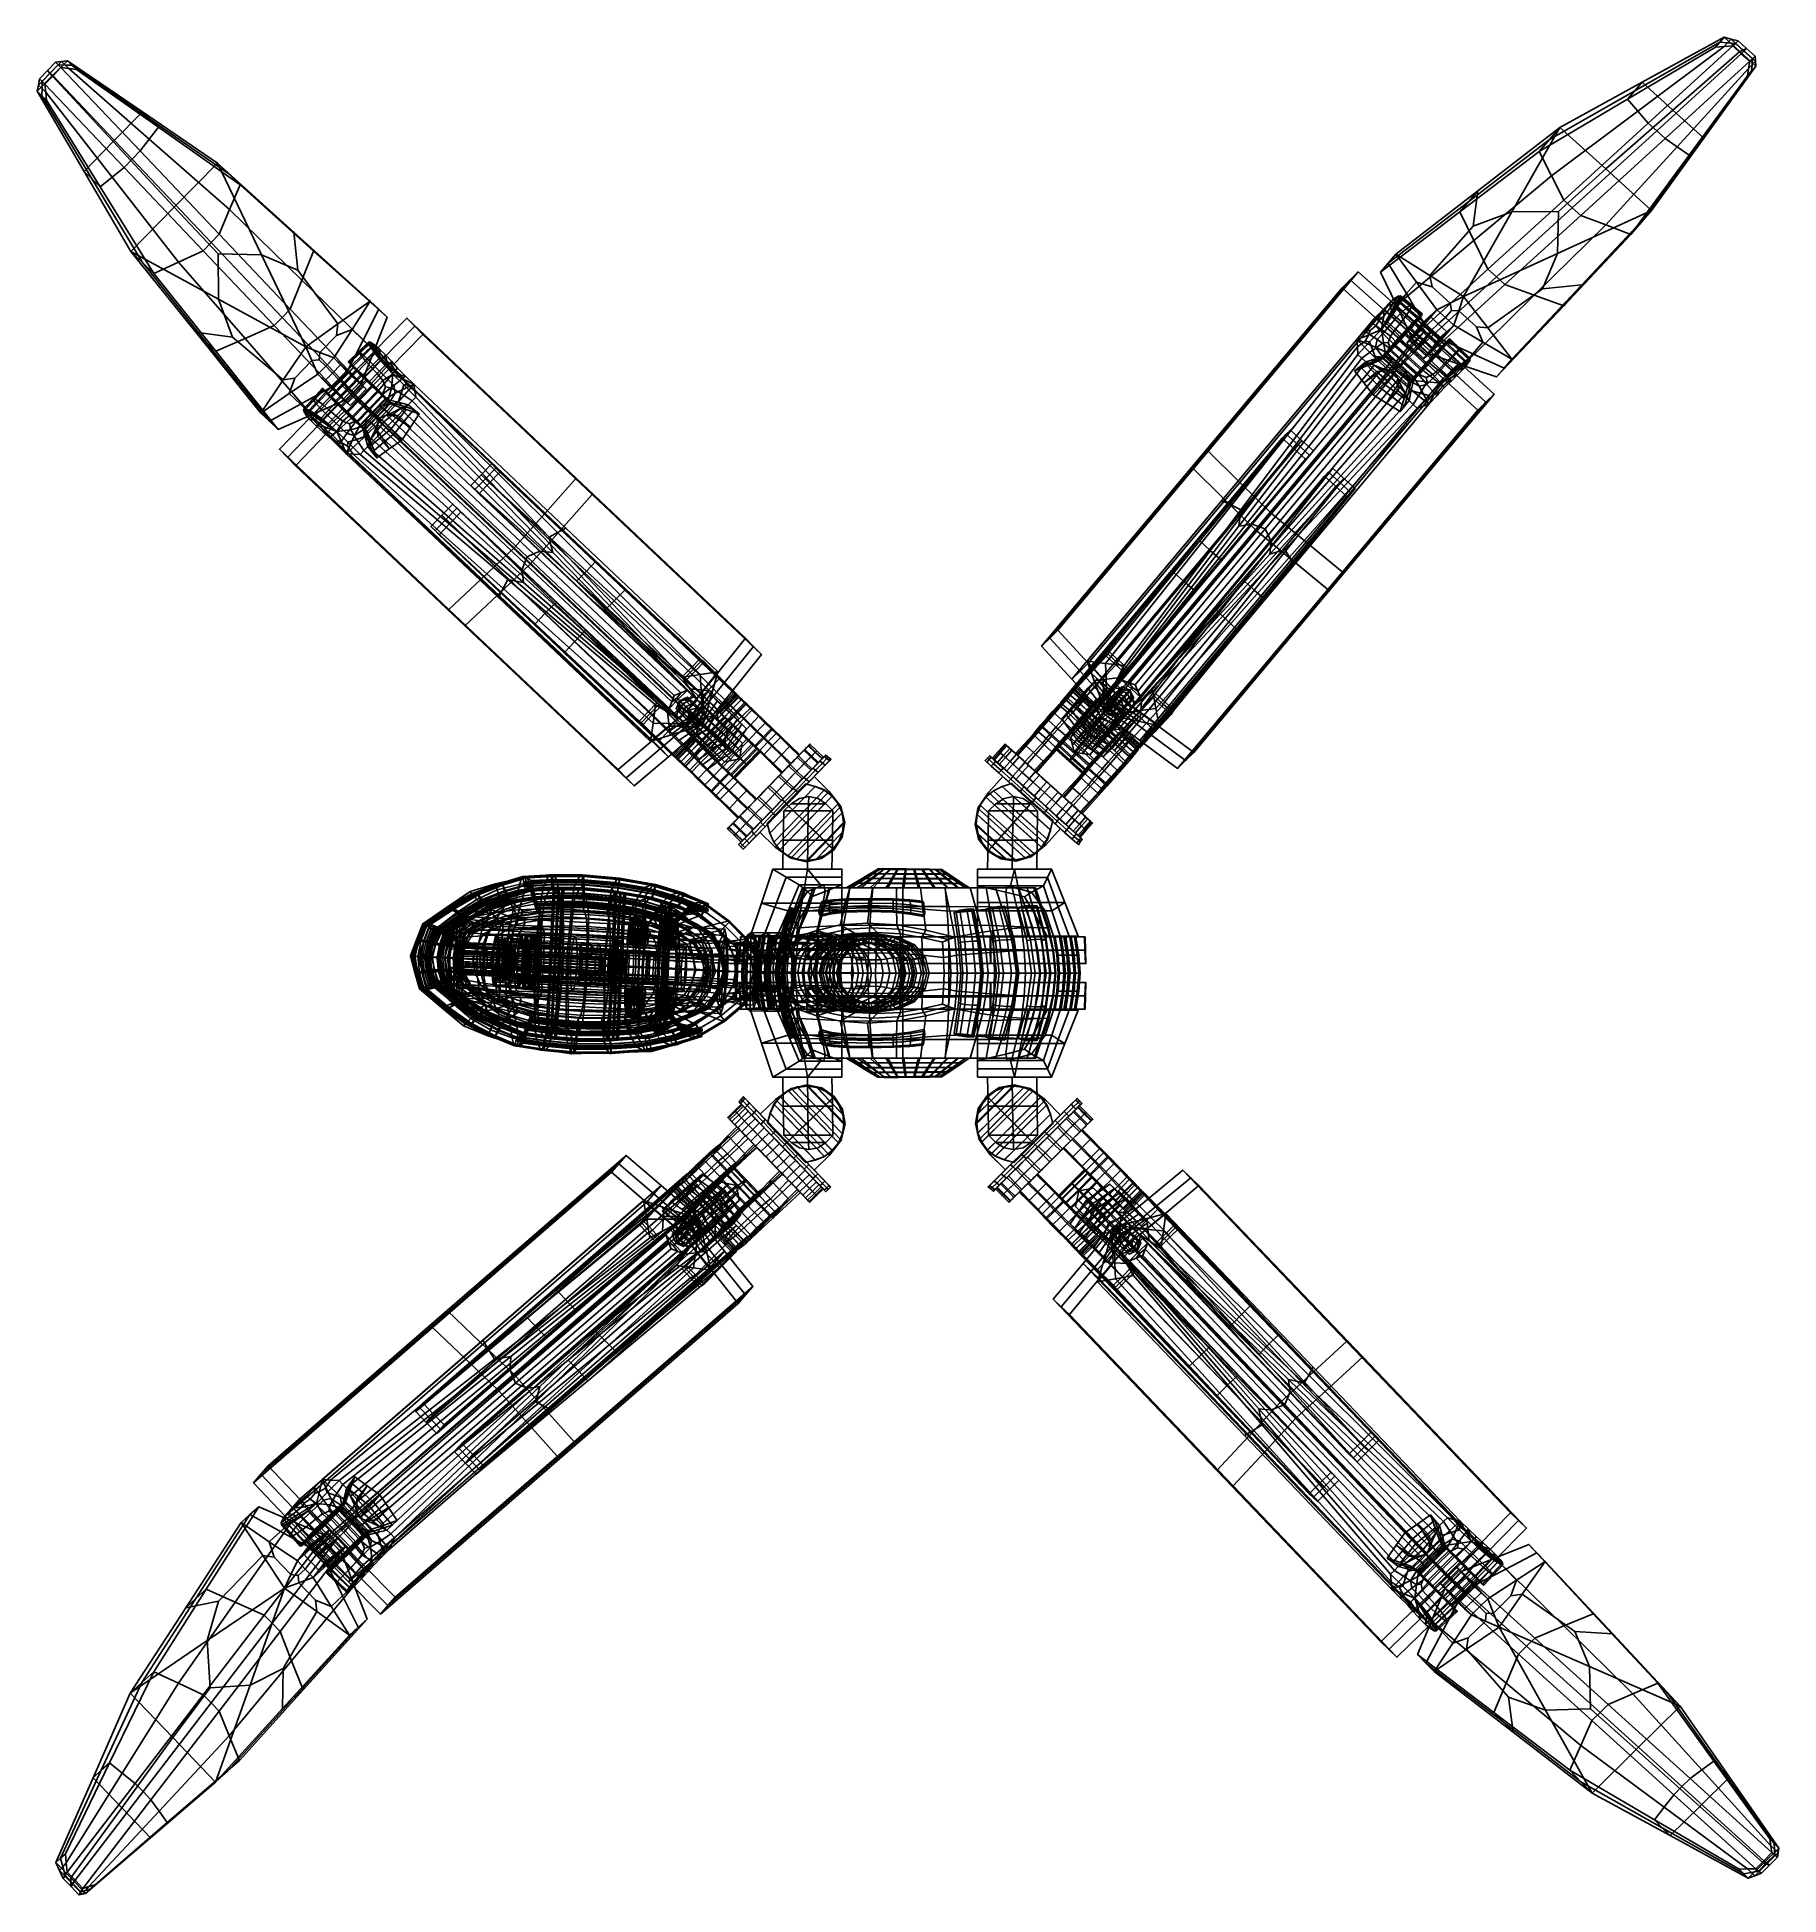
# Model space of a CAD drawing. Extents: x -1.38 to 1.31, y -1.39 to 1.48.
import ezdxf

# ---------------------------------------------------------------- set-up
doc = ezdxf.new("R2010")
doc.units = 0

msp = doc.modelspace()

# ---------------------------------------------------------------- linework, layer by layer
for points in [[(1.0842, 1.401, 0.4546), (1.2158, 1.4762, 0.1141), (1.2092, 1.4686, 0.1094), (1.0729, 1.3878, 0.4466)], [(1.089, 1.3695, 0.4227), (1.0729, 1.3878, 0.4466), (1.2092, 1.4686, 0.1094), (1.2224, 1.4694, 0.067)], [(1.0842, 1.401, 0.4546), (1.0955, 1.4141, 0.4627), (1.2223, 1.4839, 0.1188), (1.2158, 1.4762, 0.1141)], [(1.089, 1.3695, 0.4227), (1.2224, 1.4694, 0.067), (1.2356, 1.4702, 0.0247), (1.1051, 1.3511, 0.3989)], [(1.1431, 1.3708, 0.4655), (1.2468, 1.4615, 0.1202), (1.2223, 1.4839, 0.1188), (1.0955, 1.4141, 0.4627)], [(1.1182, 1.3393, 0.3997), (1.1051, 1.3511, 0.3989), (1.2356, 1.4702, 0.0247), (1.2487, 1.4583, 0.0255)], [(1.2278, 1.4752, 0.0614), (1.2224, 1.4694, 0.067), (1.2092, 1.4686, 0.1094), (1.2158, 1.4762, 0.1141)], [(1.2278, 1.4752, 0.0614), (1.2158, 1.4762, 0.1141), (1.2223, 1.4839, 0.1188), (1.2332, 1.481, 0.0558)], [(1.252, 1.4639, 0.0569), (1.2332, 1.481, 0.0558), (1.2223, 1.4839, 0.1188), (1.2468, 1.4615, 0.1202)], [(1.2278, 1.4752, 0.0614), (1.2398, 1.4742, 0.0087), (1.2356, 1.4702, 0.0247), (1.2224, 1.4694, 0.067)], [(1.2278, 1.4752, 0.0614), (1.2332, 1.481, 0.0558), (1.244, 1.4782, -0.0072), (1.2398, 1.4742, 0.0087)], [(1.252, 1.4639, 0.0569), (1.2571, 1.4663, -0.0064), (1.244, 1.4782, -0.0072), (1.2332, 1.481, 0.0558)], [(1.2529, 1.4623, 0.0095), (1.2487, 1.4583, 0.0255), (1.2356, 1.4702, 0.0247), (1.2398, 1.4742, 0.0087)], [(1.2529, 1.4623, 0.0095), (1.2398, 1.4742, 0.0087), (1.244, 1.4782, -0.0072), (1.2571, 1.4663, -0.0064)], [(1.252, 1.4639, 0.0569), (1.2708, 1.4468, 0.058), (1.2703, 1.4545, -0.0056), (1.2571, 1.4663, -0.0064)], [(1.2529, 1.4623, 0.0095), (1.2571, 1.4663, -0.0064), (1.2703, 1.4545, -0.0056), (1.2661, 1.4505, 0.0103)], [(-1.3648, 1.4281, 0.0616), (-1.3469, 1.4462, 0.062), (-1.3561, 1.445, -0.0014), (-1.3684, 1.4323, -0.0018)], [(-1.3642, 1.4282, 0.0142), (-1.3684, 1.4323, -0.0018), (-1.3561, 1.445, -0.0014), (-1.3519, 1.4409, 0.0145)], [(-1.3648, 1.4281, 0.0616), (-1.3612, 1.4239, 0.1249), (-1.3378, 1.4475, 0.1254), (-1.3469, 1.4462, 0.062)], [(-1.3642, 1.4282, 0.0142), (-1.3519, 1.4409, 0.0145), (-1.3477, 1.4368, 0.0305), (-1.36, 1.4241, 0.0301)], [(-1.267, 1.3225, 0.47), (-1.2219, 1.3685, 0.471), (-1.3378, 1.4475, 0.1254), (-1.3612, 1.4239, 0.1249)], [(-1.2378, 1.2953, 0.4039), (-1.36, 1.4241, 0.0301), (-1.3477, 1.4368, 0.0305), (-1.2255, 1.308, 0.4043)], [(-1.3413, 1.4408, 0.0676), (-1.3519, 1.4409, 0.0145), (-1.3561, 1.445, -0.0014), (-1.3469, 1.4462, 0.062)], [(-1.3413, 1.4408, 0.0676), (-1.3357, 1.4354, 0.0733), (-1.3477, 1.4368, 0.0305), (-1.3519, 1.4409, 0.0145)], [(-1.2113, 1.3264, 0.4296), (-1.2255, 1.308, 0.4043), (-1.3477, 1.4368, 0.0305), (-1.3357, 1.4354, 0.0733)], [(-1.3413, 1.4408, 0.0676), (-1.3469, 1.4462, 0.062), (-1.3378, 1.4475, 0.1254), (-1.3308, 1.4408, 0.1207)], [(-1.3413, 1.4408, 0.0676), (-1.3308, 1.4408, 0.1207), (-1.3237, 1.434, 0.1161), (-1.3357, 1.4354, 0.0733)], [(-1.2095, 1.3567, 0.463), (-1.3308, 1.4408, 0.1207), (-1.3378, 1.4475, 0.1254), (-1.2219, 1.3685, 0.471)], [(-1.2113, 1.3264, 0.4296), (-1.3357, 1.4354, 0.0733), (-1.3237, 1.434, 0.1161), (-1.1972, 1.3449, 0.4549)], [(-1.2095, 1.3567, 0.463), (-1.1972, 1.3449, 0.4549), (-1.3237, 1.434, 0.1161), (-1.3308, 1.4408, 0.1207)], [(1.1182, 1.3393, 0.3997), (1.2487, 1.4583, 0.0255), (1.2619, 1.4465, 0.0263), (1.1313, 1.3274, 0.4005)], [(1.1499, 1.3145, 0.4264), (1.1313, 1.3274, 0.4005), (1.2619, 1.4465, 0.0263), (1.2602, 1.4353, 0.0694)], [(1.1431, 1.3708, 0.4655), (1.1908, 1.3276, 0.4683), (1.2713, 1.4391, 0.1216), (1.2468, 1.4615, 0.1202)], [(1.1499, 1.3145, 0.4264), (1.2602, 1.4353, 0.0694), (1.2585, 1.4242, 0.1124), (1.1684, 1.3016, 0.4524)], [(1.1796, 1.3146, 0.4603), (1.2649, 1.4316, 0.117), (1.2713, 1.4391, 0.1216), (1.1908, 1.3276, 0.4683)], [(1.252, 1.4639, 0.0569), (1.2468, 1.4615, 0.1202), (1.2713, 1.4391, 0.1216), (1.2708, 1.4468, 0.058)], [(1.2529, 1.4623, 0.0095), (1.2661, 1.4505, 0.0103), (1.2619, 1.4465, 0.0263), (1.2487, 1.4583, 0.0255)], [(1.2655, 1.4411, 0.0637), (1.2649, 1.4316, 0.117), (1.2585, 1.4242, 0.1124), (1.2602, 1.4353, 0.0694)], [(1.2655, 1.4411, 0.0637), (1.2602, 1.4353, 0.0694), (1.2619, 1.4465, 0.0263), (1.2661, 1.4505, 0.0103)], [(1.2655, 1.4411, 0.0637), (1.2708, 1.4468, 0.058), (1.2713, 1.4391, 0.1216), (1.2649, 1.4316, 0.117)], [(1.2655, 1.4411, 0.0637), (1.2661, 1.4505, 0.0103), (1.2703, 1.4545, -0.0056), (1.2708, 1.4468, 0.058)], [(-1.3648, 1.4281, 0.0616), (-1.3826, 1.4099, 0.0611), (-1.3845, 1.4002, 0.1244), (-1.3612, 1.4239, 0.1249)], [(-1.267, 1.3225, 0.47), (-1.3612, 1.4239, 0.1249), (-1.3845, 1.4002, 0.1244), (-1.312, 1.2765, 0.4689)], [(-1.3769, 1.4044, 0.0668), (-1.3772, 1.3933, 0.1197), (-1.3845, 1.4002, 0.1244), (-1.3826, 1.4099, 0.0611)], [(-1.3648, 1.4281, 0.0616), (-1.3684, 1.4323, -0.0018), (-1.3808, 1.4196, -0.0021), (-1.3826, 1.4099, 0.0611)], [(-1.3769, 1.4044, 0.0668), (-1.3826, 1.4099, 0.0611), (-1.3808, 1.4196, -0.0021), (-1.3766, 1.4155, 0.0139)], [(-1.3642, 1.4282, 0.0142), (-1.3766, 1.4155, 0.0139), (-1.3808, 1.4196, -0.0021), (-1.3684, 1.4323, -0.0018)], [(-1.3769, 1.4044, 0.0668), (-1.3766, 1.4155, 0.0139), (-1.3724, 1.4114, 0.0298), (-1.3712, 1.3989, 0.0724)], [(-1.3642, 1.4282, 0.0142), (-1.36, 1.4241, 0.0301), (-1.3724, 1.4114, 0.0298), (-1.3766, 1.4155, 0.0139)], [(-1.2378, 1.2953, 0.4039), (-1.2502, 1.2826, 0.4036), (-1.3724, 1.4114, 0.0298), (-1.36, 1.4241, 0.0301)], [(-1.2686, 1.2676, 0.4281), (-1.3712, 1.3989, 0.0724), (-1.3724, 1.4114, 0.0298), (-1.2502, 1.2826, 0.4036)], [(1.0842, 1.401, 0.4546), (0.9526, 1.3257, 0.7952), (0.9687, 1.3443, 0.8067), (1.0955, 1.4141, 0.4627)], [(1.1431, 1.3708, 0.4655), (1.0955, 1.4141, 0.4627), (0.9687, 1.3443, 0.8067), (1.0395, 1.2802, 0.8109)], [(1.1796, 1.3146, 0.4603), (1.1684, 1.3016, 0.4524), (1.2585, 1.4242, 0.1124), (1.2649, 1.4316, 0.117)], [(-1.2995, 1.2646, 0.4607), (-1.312, 1.2765, 0.4689), (-1.3845, 1.4002, 0.1244), (-1.3772, 1.3933, 0.1197)], [(-1.3769, 1.4044, 0.0668), (-1.3712, 1.3989, 0.0724), (-1.37, 1.3864, 0.1149), (-1.3772, 1.3933, 0.1197)], [(-1.2995, 1.2646, 0.4607), (-1.3772, 1.3933, 0.1197), (-1.37, 1.3864, 0.1149), (-1.287, 1.2526, 0.4526)], [(-1.2686, 1.2676, 0.4281), (-1.287, 1.2526, 0.4526), (-1.37, 1.3864, 0.1149), (-1.3712, 1.3989, 0.0724)], [(1.0842, 1.401, 0.4546), (1.0729, 1.3878, 0.4466), (0.9366, 1.307, 0.7837), (0.9526, 1.3257, 0.7952)], [(1.089, 1.3695, 0.4227), (0.9556, 1.2695, 0.7784), (0.9366, 1.307, 0.7837), (1.0729, 1.3878, 0.4466)], [(-1.267, 1.3225, 0.47), (-1.1728, 1.2211, 0.815), (-1.1059, 1.2894, 0.8166), (-1.2219, 1.3685, 0.471)], [(-1.2095, 1.3567, 0.463), (-1.2219, 1.3685, 0.471), (-1.1059, 1.2894, 0.8166), (-1.0883, 1.2726, 0.8052)], [(-1.2095, 1.3567, 0.463), (-1.0883, 1.2726, 0.8052), (-1.0707, 1.2558, 0.7937), (-1.1972, 1.3449, 0.4549)], [(1.089, 1.3695, 0.4227), (1.1051, 1.3511, 0.3989), (0.9746, 1.2321, 0.7731), (0.9556, 1.2695, 0.7784)], [(1.1182, 1.3393, 0.3997), (0.9877, 1.2202, 0.7739), (0.9746, 1.2321, 0.7731), (1.1051, 1.3511, 0.3989)], [(1.1431, 1.3708, 0.4655), (1.0395, 1.2802, 0.8109), (1.1102, 1.2161, 0.8151), (1.1908, 1.3276, 0.4683)], [(-1.267, 1.3225, 0.47), (-1.312, 1.2765, 0.4689), (-1.2396, 1.1528, 0.8134), (-1.1728, 1.2211, 0.815)], [(-1.2113, 1.3264, 0.4296), (-1.087, 1.2175, 0.7859), (-1.1033, 1.1792, 0.778), (-1.2255, 1.308, 0.4043)], [(-1.2113, 1.3264, 0.4296), (-1.1972, 1.3449, 0.4549), (-1.0707, 1.2558, 0.7937), (-1.087, 1.2175, 0.7859)], [(0.828, 1.2301, 1.1317), (0.9526, 1.3257, 0.7952), (0.9366, 1.307, 0.7837), (0.814, 1.2138, 1.1217)], [(0.828, 1.2301, 1.1317), (0.842, 1.2463, 1.1417), (0.9687, 1.3443, 0.8067), (0.9526, 1.3257, 0.7952)], [(0.8346, 1.192, 1.2586), (0.8942, 1.2138, 1.1495), (0.9687, 1.3443, 0.8067), (0.842, 1.2463, 1.1417)], [(0.9662, 1.2145, 1.038), (1.0395, 1.2802, 0.8109), (0.9687, 1.3443, 0.8067), (0.8942, 1.2138, 1.1495)], [(1.1182, 1.3393, 0.3997), (1.1313, 1.3274, 0.4005), (1.0008, 1.2084, 0.7747), (0.9877, 1.2202, 0.7739)], [(1.1499, 1.3145, 0.4264), (1.0396, 1.1937, 0.7835), (1.0008, 1.2084, 0.7747), (1.1313, 1.3274, 0.4005)], [(1.1796, 1.3146, 0.4603), (1.1908, 1.3276, 0.4683), (1.1102, 1.2161, 0.8151), (1.0943, 1.1976, 0.8037)], [(-1.2378, 1.2953, 0.4039), (-1.1156, 1.1665, 0.7777), (-1.128, 1.1538, 0.7774), (-1.2502, 1.2826, 0.4036)], [(-1.2378, 1.2953, 0.4039), (-1.2255, 1.308, 0.4043), (-1.1033, 1.1792, 0.778), (-1.1156, 1.1665, 0.7777)], [(0.8357, 1.1695, 1.1152), (0.814, 1.2138, 1.1217), (0.9366, 1.307, 0.7837), (0.9556, 1.2695, 0.7784)], [(1.1499, 1.3145, 0.4264), (1.1684, 1.3016, 0.4524), (1.0783, 1.1791, 0.7923), (1.0396, 1.1937, 0.7835)], [(1.1796, 1.3146, 0.4603), (1.0943, 1.1976, 0.8037), (1.0783, 1.1791, 0.7923), (1.1684, 1.3016, 0.4524)], [(-1.2995, 1.2646, 0.4607), (-1.2218, 1.1358, 0.8018), (-1.2396, 1.1528, 0.8134), (-1.312, 1.2765, 0.4689)], [(-1.2995, 1.2646, 0.4607), (-1.287, 1.2526, 0.4526), (-1.204, 1.1189, 0.7902), (-1.2218, 1.1358, 0.8018)], [(-1.2686, 1.2676, 0.4281), (-1.166, 1.1363, 0.7838), (-1.204, 1.1189, 0.7902), (-1.287, 1.2526, 0.4526)], [(-1.2686, 1.2676, 0.4281), (-1.2502, 1.2826, 0.4036), (-1.128, 1.1538, 0.7774), (-1.166, 1.1363, 0.7838)], [(-1.105, 1.1491, 1.042), (-1.0377, 1.1473, 1.1563), (-1.1059, 1.2894, 0.8166), (-1.1728, 1.2211, 0.815)], [(-0.9725, 1.1681, 1.1421), (-1.0883, 1.2726, 0.8052), (-1.1059, 1.2894, 0.8166), (-0.9878, 1.1827, 1.1521)], [(-0.9817, 1.1236, 1.2667), (-0.9878, 1.1827, 1.1521), (-1.1059, 1.2894, 0.8166), (-1.0377, 1.1473, 1.1563)], [(-0.9725, 1.1681, 1.1421), (-0.9572, 1.1534, 1.1321), (-1.0707, 1.2558, 0.7937), (-1.0883, 1.2726, 0.8052)], [(0.8357, 1.1695, 1.1152), (0.9556, 1.2695, 0.7784), (0.9746, 1.2321, 0.7731), (0.8575, 1.1252, 1.1087)], [(0.9662, 1.2145, 1.038), (0.965, 1.1497, 1.1537), (1.1102, 1.2161, 0.8151), (1.0395, 1.2802, 0.8109)], [(-0.9754, 1.1085, 1.1227), (-1.087, 1.2175, 0.7859), (-1.0707, 1.2558, 0.7937), (-0.9572, 1.1534, 1.1321)], [(0.828, 1.2301, 1.1317), (0.7033, 1.1345, 1.4682), (0.7153, 1.1484, 1.4768), (0.842, 1.2463, 1.1417)], [(0.8346, 1.192, 1.2586), (0.842, 1.2463, 1.1417), (0.7153, 1.1484, 1.4768), (0.7675, 1.1158, 1.4846)], [(-1.105, 1.1491, 1.042), (-1.1728, 1.2211, 0.815), (-1.2396, 1.1528, 0.8134), (-1.1045, 1.079, 1.1546)], [(-0.9754, 1.1085, 1.1227), (-0.9936, 1.0636, 1.1132), (-1.1033, 1.1792, 0.778), (-1.087, 1.2175, 0.7859)], [(0.828, 1.2301, 1.1317), (0.814, 1.2138, 1.1217), (0.6914, 1.1206, 1.4597), (0.7033, 1.1345, 1.4682)], [(0.8357, 1.1695, 1.1152), (0.7159, 1.0695, 1.452), (0.6914, 1.1206, 1.4597), (0.814, 1.2138, 1.1217)], [(0.8346, 1.192, 1.2586), (0.7675, 1.1158, 1.4846), (0.8198, 1.0833, 1.4924), (0.8942, 1.2138, 1.1495)], [(0.9662, 1.2145, 1.038), (0.8942, 1.2138, 1.1495), (0.8198, 1.0833, 1.4924), (0.965, 1.1497, 1.1537)], [(0.8706, 1.1134, 1.1095), (0.8575, 1.1252, 1.1087), (0.9746, 1.2321, 0.7731), (0.9877, 1.2202, 0.7739)], [(0.8706, 1.1134, 1.1095), (0.9877, 1.2202, 0.7739), (1.0008, 1.2084, 0.7747), (0.8837, 1.1015, 1.1103)], [(0.9291, 1.0852, 1.1209), (0.8837, 1.1015, 1.1103), (1.0008, 1.2084, 0.7747), (1.0396, 1.1937, 0.7835)], [(0.9415, 1.0952, 1.265), (1.0023, 1.1011, 1.1513), (1.1102, 1.2161, 0.8151), (0.965, 1.1497, 1.1537)], [(0.9884, 1.085, 1.1413), (1.0943, 1.1976, 0.8037), (1.1102, 1.2161, 0.8151), (1.0023, 1.1011, 1.1513)], [(-1.0059, 1.0509, 1.1129), (-1.1156, 1.1665, 0.7777), (-1.1033, 1.1792, 0.778), (-0.9936, 1.0636, 1.1132)], [(-0.9725, 1.1681, 1.1421), (-0.9878, 1.1827, 1.1521), (-0.8697, 1.076, 1.4876), (-0.8567, 1.0636, 1.4791)], [(-0.9817, 1.1236, 1.2667), (-0.9196, 1.0407, 1.4917), (-0.8697, 1.076, 1.4876), (-0.9878, 1.1827, 1.1521)], [(0.9291, 1.0852, 1.1209), (1.0396, 1.1937, 0.7835), (1.0783, 1.1791, 0.7923), (0.9745, 1.0689, 1.1314)], [(0.9884, 1.085, 1.1413), (0.9745, 1.0689, 1.1314), (1.0783, 1.1791, 0.7923), (1.0943, 1.1976, 0.8037)], [(-1.1237, 1.0131, 1.1383), (-1.1392, 1.0279, 1.1484), (-1.2396, 1.1528, 0.8134), (-1.2218, 1.1358, 0.8018)], [(-1.0826, 1.0204, 1.2642), (-1.1045, 1.079, 1.1546), (-1.2396, 1.1528, 0.8134), (-1.1392, 1.0279, 1.1484)], [(-1.0632, 1.0183, 1.1204), (-1.166, 1.1363, 0.7838), (-1.128, 1.1538, 0.7774), (-1.0183, 1.0382, 1.1126)], [(-1.0059, 1.0509, 1.1129), (-1.0183, 1.0382, 1.1126), (-1.128, 1.1538, 0.7774), (-1.1156, 1.1665, 0.7777)], [(-1.105, 1.1491, 1.042), (-1.1045, 1.079, 1.1546), (-0.9694, 1.0053, 1.4959), (-1.0377, 1.1473, 1.1563)], [(-0.9754, 1.1085, 1.1227), (-0.9572, 1.1534, 1.1321), (-0.8436, 1.0511, 1.4705), (-0.8638, 0.9996, 1.4595)], [(-0.9725, 1.1681, 1.1421), (-0.8567, 1.0636, 1.4791), (-0.8436, 1.0511, 1.4705), (-0.9572, 1.1534, 1.1321)], [(0.7314, 1.0875, 1.4631), (0.747, 1.1055, 1.4742), (0.7153, 1.1484, 1.4768), (0.7033, 1.1345, 1.4682)], [(0.7712, 1.0981, 1.4802), (0.7675, 1.1158, 1.4846), (0.7153, 1.1484, 1.4768), (0.747, 1.1055, 1.4742)], [(0.8357, 1.1695, 1.1152), (0.8575, 1.1252, 1.1087), (0.7404, 1.0184, 1.4442), (0.7159, 1.0695, 1.452)], [(0.9415, 1.0952, 1.265), (0.965, 1.1497, 1.1537), (0.8198, 1.0833, 1.4924), (0.8571, 1.0347, 1.4899)], [(-1.1237, 1.0131, 1.1383), (-1.2218, 1.1358, 0.8018), (-1.204, 1.1189, 0.7902), (-1.1082, 0.9984, 1.1282)], [(-1.0632, 1.0183, 1.1204), (-1.1082, 0.9984, 1.1282), (-1.204, 1.1189, 0.7902), (-1.166, 1.1363, 0.7838)], [(-0.9817, 1.1236, 1.2667), (-1.0377, 1.1473, 1.1563), (-0.9694, 1.0053, 1.4959), (-0.9196, 1.0407, 1.4917)], [(0.4124, 0.8319, 1.344), (0.6445, 1.1087, 1.6304), (0.6571, 1.1211, 1.6083), (0.4249, 0.8443, 1.3219)], [(0.4741, 0.7959, 1.3361), (0.4249, 0.8443, 1.3219), (0.6571, 1.1211, 1.6083), (0.7084, 1.0755, 1.6253)], [(0.6959, 1.0631, 1.6475), (0.7084, 1.0755, 1.6253), (0.6571, 1.1211, 1.6083), (0.6445, 1.1087, 1.6304)], [(0.7314, 1.0875, 1.4631), (0.7033, 1.1345, 1.4682), (0.6914, 1.1206, 1.4597), (0.7159, 1.0695, 1.452)], [(0.8706, 1.1134, 1.1095), (0.7535, 1.0065, 1.445), (0.7404, 1.0184, 1.4442), (0.8575, 1.1252, 1.1087)], [(-0.9754, 1.1085, 1.1227), (-0.8638, 0.9996, 1.4595), (-0.8839, 0.948, 1.4484), (-0.9936, 1.0636, 1.1132)], [(0.4124, 0.8319, 1.344), (0.3998, 0.8195, 1.3662), (0.632, 1.0963, 1.6526), (0.6445, 1.1087, 1.6304)], [(0.449, 0.7712, 1.3804), (0.6834, 1.0507, 1.6696), (0.632, 1.0963, 1.6526), (0.3998, 0.8195, 1.3662)], [(0.6959, 1.0631, 1.6475), (0.6445, 1.1087, 1.6304), (0.632, 1.0963, 1.6526), (0.6834, 1.0507, 1.6696)], [(0.7314, 1.0875, 1.4631), (0.7595, 1.0405, 1.4579), (0.7786, 1.0627, 1.4715), (0.747, 1.1055, 1.4742)], [(0.7712, 1.0981, 1.4802), (0.747, 1.1055, 1.4742), (0.7786, 1.0627, 1.4715), (0.7992, 1.073, 1.482)], [(0.8706, 1.1134, 1.1095), (0.8837, 1.1015, 1.1103), (0.7666, 0.9947, 1.4459), (0.7535, 1.0065, 1.445)], [(0.9291, 1.0852, 1.1209), (0.8187, 0.9767, 1.4582), (0.7666, 0.9947, 1.4459), (0.8837, 1.1015, 1.1103)], [(0.7712, 1.0981, 1.4802), (0.7992, 1.073, 1.482), (0.8198, 1.0833, 1.4924), (0.7675, 1.1158, 1.4846)], [(0.9415, 1.0952, 1.265), (0.8571, 1.0347, 1.4899), (0.8944, 0.9862, 1.4874), (1.0023, 1.1011, 1.1513)], [(0.9884, 1.085, 1.1413), (1.0023, 1.1011, 1.1513), (0.8944, 0.9862, 1.4874), (0.8826, 0.9725, 1.479)], [(-1.0826, 1.0204, 1.2642), (-1.0041, 0.9542, 1.4897), (-0.9694, 1.0053, 1.4959), (-1.1045, 1.079, 1.1546)], [(-1.0059, 1.0509, 1.1129), (-0.9936, 1.0636, 1.1132), (-0.8839, 0.948, 1.4484), (-0.8963, 0.9353, 1.4481)], [(-0.9217, 1.0231, 1.4864), (-0.8978, 1.0321, 1.4817), (-0.8697, 1.076, 1.4876), (-0.9196, 1.0407, 1.4917)], [(-0.8808, 1.0158, 1.4706), (-0.8567, 1.0636, 1.4791), (-0.8697, 1.076, 1.4876), (-0.8978, 1.0321, 1.4817)], [(-0.8808, 1.0158, 1.4706), (-0.8638, 0.9996, 1.4595), (-0.8436, 1.0511, 1.4705), (-0.8567, 1.0636, 1.4791)], [(0.4741, 0.7959, 1.3361), (0.7084, 1.0755, 1.6253), (0.7598, 1.0299, 1.6424), (0.5232, 0.7476, 1.3503)], [(0.6959, 1.0631, 1.6475), (0.6834, 1.0507, 1.6696), (0.7347, 1.0051, 1.6867), (0.7473, 1.0175, 1.6645)], [(0.7047, 1.0375, 1.5473), (0.714, 1.0482, 1.5455), (0.6967, 1.0643, 1.5432), (0.6879, 1.0537, 1.5452)], [(0.6895, 1.0466, 1.5147), (0.6879, 1.0537, 1.5452), (0.6967, 1.0643, 1.5432), (0.6964, 1.0525, 1.5052)], [(0.7068, 1.0662, 1.5069), (0.709, 1.0617, 1.4826), (0.6927, 1.0323, 1.4537), (0.6964, 1.0525, 1.5052)], [(0.7127, 1.0625, 1.4698), (0.702, 1.0441, 1.4537), (0.6927, 1.0323, 1.4537), (0.709, 1.0617, 1.4826)], [(0.6959, 1.0631, 1.6475), (0.7473, 1.0175, 1.6645), (0.7598, 1.0299, 1.6424), (0.7084, 1.0755, 1.6253)], [(0.7068, 1.0662, 1.5069), (0.6964, 1.0525, 1.5052), (0.6967, 1.0643, 1.5432), (0.7054, 1.0733, 1.5369)], [(0.7229, 1.0575, 1.5393), (0.7054, 1.0733, 1.5369), (0.6967, 1.0643, 1.5432), (0.714, 1.0482, 1.5455)], [(0.7127, 1.0625, 1.4698), (0.7171, 1.0659, 1.4626), (0.7105, 1.0555, 1.4559), (0.702, 1.0441, 1.4537)], [(0.7068, 1.0662, 1.5069), (0.7054, 1.0733, 1.5369), (0.713, 1.08, 1.5269), (0.7189, 1.0837, 1.5142)], [(0.7229, 1.0575, 1.5393), (0.7306, 1.0648, 1.5294), (0.713, 1.08, 1.5269), (0.7054, 1.0733, 1.5369)], [(0.7068, 1.0662, 1.5069), (0.7189, 1.0837, 1.5142), (0.7225, 1.084, 1.5001), (0.709, 1.0617, 1.4826)], [(0.7127, 1.0625, 1.4698), (0.709, 1.0617, 1.4826), (0.7225, 1.084, 1.5001), (0.7234, 1.0809, 1.4859)], [(0.7312, 1.0539, 1.4643), (0.7237, 1.0438, 1.4573), (0.7105, 1.0555, 1.4559), (0.7171, 1.0659, 1.4626)], [(0.7127, 1.0625, 1.4698), (0.7234, 1.0809, 1.4859), (0.7216, 1.0747, 1.4729), (0.7171, 1.0659, 1.4626)], [(0.7361, 1.0691, 1.5166), (0.7189, 1.0837, 1.5142), (0.713, 1.08, 1.5269), (0.7306, 1.0648, 1.5294)], [(0.7314, 1.0875, 1.4631), (0.7159, 1.0695, 1.452), (0.7404, 1.0184, 1.4442), (0.7595, 1.0405, 1.4579)], [(0.7312, 1.0539, 1.4643), (0.7171, 1.0659, 1.4626), (0.7216, 1.0747, 1.4729), (0.7366, 1.0621, 1.4748)], [(0.7361, 1.0691, 1.5166), (0.7392, 1.0701, 1.5024), (0.7225, 1.084, 1.5001), (0.7189, 1.0837, 1.5142)], [(0.7393, 1.0677, 1.488), (0.7366, 1.0621, 1.4748), (0.7216, 1.0747, 1.4729), (0.7234, 1.0809, 1.4859)], [(0.7393, 1.0677, 1.488), (0.7234, 1.0809, 1.4859), (0.7225, 1.084, 1.5001), (0.7392, 1.0701, 1.5024)], [(0.7229, 1.0575, 1.5393), (0.7405, 1.0418, 1.5417), (0.7481, 1.0495, 1.5318), (0.7306, 1.0648, 1.5294)], [(0.7361, 1.0691, 1.5166), (0.7306, 1.0648, 1.5294), (0.7481, 1.0495, 1.5318), (0.7534, 1.0545, 1.519)], [(0.7312, 1.0539, 1.4643), (0.7366, 1.0621, 1.4748), (0.7516, 1.0496, 1.4767), (0.7453, 1.0419, 1.466)], [(0.7361, 1.0691, 1.5166), (0.7534, 1.0545, 1.519), (0.7558, 1.0562, 1.5047), (0.7392, 1.0701, 1.5024)], [(0.7393, 1.0677, 1.488), (0.7552, 1.0545, 1.4901), (0.7516, 1.0496, 1.4767), (0.7366, 1.0621, 1.4748)], [(0.7393, 1.0677, 1.488), (0.7392, 1.0701, 1.5024), (0.7558, 1.0562, 1.5047), (0.7552, 1.0545, 1.4901)], [(0.752, 1.0337, 1.4795), (0.7677, 1.0528, 1.5029), (0.7786, 1.0627, 1.4715), (0.7595, 1.0405, 1.4579)], [(0.7807, 1.0407, 1.5036), (0.7916, 1.0507, 1.4723), (0.7786, 1.0627, 1.4715), (0.7677, 1.0528, 1.5029)], [(0.801, 1.0615, 1.479), (0.7992, 1.073, 1.482), (0.7786, 1.0627, 1.4715), (0.7916, 1.0507, 1.4723)], [(0.801, 1.0615, 1.479), (0.8122, 1.061, 1.4827), (0.8198, 1.0833, 1.4924), (0.7992, 1.073, 1.482)], [(0.8396, 1.036, 1.4843), (0.8571, 1.0347, 1.4899), (0.8198, 1.0833, 1.4924), (0.8122, 1.061, 1.4827)], [(0.9291, 1.0852, 1.1209), (0.9745, 1.0689, 1.1314), (0.8707, 0.9588, 1.4706), (0.8187, 0.9767, 1.4582)], [(0.9884, 1.085, 1.1413), (0.8826, 0.9725, 1.479), (0.8707, 0.9588, 1.4706), (0.9745, 1.0689, 1.1314)], [(-1.0632, 1.0183, 1.1204), (-1.0183, 1.0382, 1.1126), (-0.9086, 0.9227, 1.4477), (-0.9605, 0.9002, 1.457)], [(-1.0059, 1.0509, 1.1129), (-0.8963, 0.9353, 1.4481), (-0.9086, 0.9227, 1.4477), (-1.0183, 1.0382, 1.1126)], [(-0.9217, 1.0231, 1.4864), (-0.9196, 1.0407, 1.4917), (-0.9694, 1.0053, 1.4959), (-0.9476, 0.9967, 1.4858)], [(-0.5994, 0.7485, 1.3423), (-0.8637, 0.9983, 1.633), (-0.813, 1.0498, 1.6203), (-0.5513, 0.8024, 1.3324)], [(-0.8513, 0.9856, 1.6551), (-0.8007, 1.0371, 1.6424), (-0.813, 1.0498, 1.6203), (-0.8637, 0.9983, 1.633)], [(-0.8513, 0.9856, 1.6551), (-0.8389, 0.973, 1.6772), (-0.7883, 1.0245, 1.6645), (-0.8007, 1.0371, 1.6424)], [(-0.539, 0.7897, 1.3546), (-0.5513, 0.8024, 1.3324), (-0.813, 1.0498, 1.6203), (-0.8007, 1.0371, 1.6424)], [(-0.539, 0.7897, 1.3546), (-0.8007, 1.0371, 1.6424), (-0.7883, 1.0245, 1.6645), (-0.5266, 0.7771, 1.3767)], [(0.449, 0.7712, 1.3804), (0.4981, 0.7228, 1.3946), (0.7347, 1.0051, 1.6867), (0.6834, 1.0507, 1.6696)], [(0.6755, 1.0305, 1.5205), (0.667, 1.0296, 1.5539), (0.6791, 1.0424, 1.5449), (0.6842, 1.0379, 1.5084)], [(0.6862, 1.0165, 1.5518), (0.6952, 1.0262, 1.5469), (0.6791, 1.0424, 1.5449), (0.667, 1.0296, 1.5539)], [(0.6755, 1.0305, 1.5205), (0.6842, 1.0379, 1.5084), (0.6927, 1.0323, 1.4537), (0.6728, 1.0234, 1.5088)], [(0.7047, 1.0375, 1.5473), (0.6879, 1.0537, 1.5452), (0.6791, 1.0424, 1.5449), (0.6952, 1.0262, 1.5469)], [(0.6895, 1.0466, 1.5147), (0.6842, 1.0379, 1.5084), (0.6791, 1.0424, 1.5449), (0.6879, 1.0537, 1.5452)], [(0.6895, 1.0466, 1.5147), (0.6964, 1.0525, 1.5052), (0.6927, 1.0323, 1.4537), (0.6842, 1.0379, 1.5084)], [(0.7147, 1.0327, 1.4547), (0.707, 1.0216, 1.456), (0.6927, 1.0323, 1.4537), (0.702, 1.0441, 1.4537)], [(0.7047, 1.0375, 1.5473), (0.6952, 1.0262, 1.5469), (0.7114, 1.01, 1.5488), (0.7215, 1.0213, 1.5495)], [(0.7147, 1.0327, 1.4547), (0.702, 1.0441, 1.4537), (0.7105, 1.0555, 1.4559), (0.7237, 1.0438, 1.4573)], [(0.7047, 1.0375, 1.5473), (0.7215, 1.0213, 1.5495), (0.7314, 1.0321, 1.5478), (0.714, 1.0482, 1.5455)], [(0.7406, 1.0397, 1.5097), (0.7367, 1.0364, 1.5244), (0.7114, 1.01, 1.5488), (0.7323, 1.0305, 1.5091)], [(0.7374, 1.0379, 1.5342), (0.7215, 1.0213, 1.5495), (0.7114, 1.01, 1.5488), (0.7367, 1.0364, 1.5244)], [(0.7229, 1.0575, 1.5393), (0.714, 1.0482, 1.5455), (0.7314, 1.0321, 1.5478), (0.7405, 1.0418, 1.5417)], [(0.7147, 1.0327, 1.4547), (0.7237, 1.0438, 1.4573), (0.737, 1.0322, 1.4587), (0.7274, 1.0214, 1.4558)], [(0.7245, 1.0213, 1.5026), (0.7188, 1.0143, 1.4924), (0.737, 1.0322, 1.4587), (0.7453, 1.0419, 1.466)], [(0.7374, 1.0379, 1.5342), (0.7405, 1.0418, 1.5417), (0.7314, 1.0321, 1.5478), (0.7215, 1.0213, 1.5495)], [(0.7312, 1.0539, 1.4643), (0.7453, 1.0419, 1.466), (0.737, 1.0322, 1.4587), (0.7237, 1.0438, 1.4573)], [(0.7245, 1.0213, 1.5026), (0.7453, 1.0419, 1.466), (0.7516, 1.0496, 1.4767), (0.7323, 1.0305, 1.5091)], [(0.7574, 1.0173, 1.5388), (0.736, 1.0365, 1.5375), (0.7282, 1.0281, 1.5417), (0.7496, 1.0089, 1.543)], [(0.752, 1.0337, 1.4795), (0.7362, 1.0146, 1.4561), (0.7321, 1.0109, 1.468), (0.7445, 1.0268, 1.5012)], [(0.7406, 1.0397, 1.5097), (0.7323, 1.0305, 1.5091), (0.7516, 1.0496, 1.4767), (0.7552, 1.0545, 1.4901)], [(0.7574, 1.0173, 1.5388), (0.7641, 1.0242, 1.5313), (0.7428, 1.0435, 1.53), (0.736, 1.0365, 1.5375)], [(0.752, 1.0337, 1.4795), (0.7595, 1.0405, 1.4579), (0.7404, 1.0184, 1.4442), (0.7362, 1.0146, 1.4561)], [(0.7406, 1.0397, 1.5097), (0.7552, 1.0545, 1.4901), (0.7558, 1.0562, 1.5047), (0.7367, 1.0364, 1.5244)], [(0.7374, 1.0379, 1.5342), (0.7367, 1.0364, 1.5244), (0.7558, 1.0562, 1.5047), (0.7534, 1.0545, 1.519)], [(0.7647, 1.0211, 1.4761), (0.7582, 1.0134, 1.4692), (0.7368, 1.0326, 1.4679), (0.7434, 1.0404, 1.4748)], [(0.7374, 1.0379, 1.5342), (0.7534, 1.0545, 1.519), (0.7481, 1.0495, 1.5318), (0.7405, 1.0418, 1.5417)], [(0.769, 1.029, 1.5211), (0.7477, 1.0482, 1.5198), (0.7428, 1.0435, 1.53), (0.7641, 1.0242, 1.5313)], [(0.7647, 1.0211, 1.4761), (0.7434, 1.0404, 1.4748), (0.7481, 1.0463, 1.4844), (0.7695, 1.027, 1.4857)], [(0.752, 1.0337, 1.4795), (0.7445, 1.0268, 1.5012), (0.7568, 1.0428, 1.5343), (0.7677, 1.0528, 1.5029)], [(0.7575, 1.0149, 1.5019), (0.7445, 1.0268, 1.5012), (0.7568, 1.0428, 1.5343), (0.7698, 1.0308, 1.535)], [(0.769, 1.029, 1.5211), (0.7717, 1.0312, 1.5094), (0.7504, 1.0504, 1.5081), (0.7477, 1.0482, 1.5198)], [(0.7718, 1.0304, 1.4972), (0.7695, 1.027, 1.4857), (0.7481, 1.0463, 1.4844), (0.7505, 1.0497, 1.4959)], [(0.7718, 1.0304, 1.4972), (0.7505, 1.0497, 1.4959), (0.7504, 1.0504, 1.5081), (0.7717, 1.0312, 1.5094)], [(0.7807, 1.0407, 1.5036), (0.7677, 1.0528, 1.5029), (0.7568, 1.0428, 1.5343), (0.7698, 1.0308, 1.535)], [(0.7807, 1.0407, 1.5036), (0.7698, 1.0308, 1.535), (0.7828, 1.0188, 1.5358), (0.7937, 1.0287, 1.5044)], [(0.7781, 1.0098, 1.4811), (0.7856, 1.0167, 1.4594), (0.8046, 1.0387, 1.473), (0.7937, 1.0287, 1.5044)], [(0.7807, 1.0407, 1.5036), (0.7937, 1.0287, 1.5044), (0.8046, 1.0387, 1.473), (0.7916, 1.0507, 1.4723)], [(0.8341, 0.9946, 1.4692), (0.8495, 1.0124, 1.4802), (0.8046, 1.0387, 1.473), (0.7856, 1.0167, 1.4594)], [(0.801, 1.0615, 1.479), (0.7916, 1.0507, 1.4723), (0.8046, 1.0387, 1.473), (0.8122, 1.061, 1.4827)], [(0.8396, 1.036, 1.4843), (0.8122, 1.061, 1.4827), (0.8046, 1.0387, 1.473), (0.8495, 1.0124, 1.4802)], [(0.8396, 1.036, 1.4843), (0.8495, 1.0124, 1.4802), (0.8944, 0.9862, 1.4874), (0.8571, 1.0347, 1.4899)], [(-1.1237, 1.0131, 1.1383), (-1.0255, 0.8905, 1.4748), (-1.0387, 0.9031, 1.4835), (-1.1392, 1.0279, 1.1484)], [(-1.0826, 1.0204, 1.2642), (-1.1392, 1.0279, 1.1484), (-1.0387, 0.9031, 1.4835), (-1.0041, 0.9542, 1.4897)], [(-1.1237, 1.0131, 1.1383), (-1.1082, 0.9984, 1.1282), (-1.0123, 0.8778, 1.4662), (-1.0255, 0.8905, 1.4748)], [(-1.0632, 1.0183, 1.1204), (-0.9605, 0.9002, 1.457), (-1.0123, 0.8778, 1.4662), (-1.1082, 0.9984, 1.1282)], [(-0.9863, 0.9571, 1.4849), (-0.9601, 0.9842, 1.4856), (-0.9694, 1.0053, 1.4959), (-1.0041, 0.9542, 1.4897)], [(-0.9487, 0.9855, 1.4823), (-0.9476, 0.9967, 1.4858), (-0.9694, 1.0053, 1.4959), (-0.9601, 0.9842, 1.4856)], [(-0.9217, 1.0231, 1.4864), (-0.9476, 0.9967, 1.4858), (-0.9258, 0.9881, 1.4758), (-0.8978, 1.0321, 1.4817)], [(-0.8808, 1.0158, 1.4706), (-0.8978, 1.0321, 1.4817), (-0.9258, 0.9881, 1.4758), (-0.9049, 0.9681, 1.4621)], [(-0.8808, 1.0158, 1.4706), (-0.9049, 0.9681, 1.4621), (-0.8839, 0.948, 1.4484), (-0.8638, 0.9996, 1.4595)], [(-0.887, 0.996, 1.4943), (-0.8877, 0.9978, 1.5088), (-0.8717, 1.013, 1.5078), (-0.8718, 1.0104, 1.4935)], [(-0.8852, 0.9963, 1.5231), (-0.8687, 1.0123, 1.5221), (-0.8717, 1.013, 1.5078), (-0.8877, 0.9978, 1.5088)], [(-0.887, 0.996, 1.4943), (-0.8718, 1.0104, 1.4935), (-0.8691, 1.0049, 1.4804), (-0.8834, 0.9913, 1.4811)], [(-0.8852, 0.9963, 1.5231), (-0.8799, 0.9918, 1.5359), (-0.8631, 1.0085, 1.5348), (-0.8687, 1.0123, 1.5221)], [(-0.8771, 0.9839, 1.4704), (-0.8834, 0.9913, 1.4811), (-0.8691, 1.0049, 1.4804), (-0.8637, 0.9969, 1.4699)], [(-0.8722, 0.9846, 1.5458), (-0.8554, 1.0018, 1.5448), (-0.8631, 1.0085, 1.5348), (-0.8799, 0.9918, 1.5359)], [(-0.8594, 0.9934, 1.4771), (-0.8718, 1.0104, 1.4935), (-0.8717, 1.013, 1.5078), (-0.8562, 0.9923, 1.49)], [(-0.8594, 0.9934, 1.4771), (-0.8637, 0.9969, 1.4699), (-0.8691, 1.0049, 1.4804), (-0.8718, 1.0104, 1.4935)], [(-0.8552, 0.9959, 1.5145), (-0.8562, 0.9923, 1.49), (-0.8717, 1.013, 1.5078), (-0.8687, 1.0123, 1.5221)], [(-0.8552, 0.9959, 1.5145), (-0.8687, 1.0123, 1.5221), (-0.8631, 1.0085, 1.5348), (-0.8554, 1.0018, 1.5448)], [(-0.5746, 0.7232, 1.3866), (-0.5266, 0.7771, 1.3767), (-0.7883, 1.0245, 1.6645), (-0.8389, 0.973, 1.6772)], [(0.4611, 0.7607, 1.2736), (0.4464, 0.7681, 1.3055), (0.6549, 1.0167, 1.5629), (0.6556, 1.0052, 1.5207)], [(0.4611, 0.7607, 1.2736), (0.6556, 1.0052, 1.5207), (0.6563, 0.9936, 1.4784), (0.4758, 0.7534, 1.2417)], [(0.5539, 0.6767, 1.3867), (0.7883, 0.9562, 1.6759), (0.7347, 1.0051, 1.6867), (0.4981, 0.7228, 1.3946)], [(0.579, 0.7015, 1.3424), (0.5232, 0.7476, 1.3503), (0.7598, 1.0299, 1.6424), (0.8134, 0.981, 1.6316)], [(0.6755, 1.0305, 1.5205), (0.6728, 1.0234, 1.5088), (0.6549, 1.0167, 1.5629), (0.667, 1.0296, 1.5539)], [(0.6862, 1.0165, 1.5518), (0.667, 1.0296, 1.5539), (0.6549, 1.0167, 1.5629), (0.6839, 1.0049, 1.5564)], [(0.6679, 1.0142, 1.4983), (0.6556, 1.0052, 1.5207), (0.6549, 1.0167, 1.5629), (0.6728, 1.0234, 1.5088)], [(0.695, 0.9894, 1.5604), (0.6839, 1.0049, 1.5564), (0.6549, 1.0167, 1.5629), (0.6807, 0.9909, 1.5694)], [(0.6679, 1.0142, 1.4983), (0.6745, 1.0129, 1.466), (0.6563, 0.9936, 1.4784), (0.6556, 1.0052, 1.5207)], [(0.6794, 1, 1.4708), (0.6626, 0.988, 1.4788), (0.6563, 0.9936, 1.4784), (0.6745, 1.0129, 1.466)], [(0.6679, 1.0142, 1.4983), (0.6728, 1.0234, 1.5088), (0.6927, 1.0323, 1.4537), (0.6745, 1.0129, 1.466)], [(0.6794, 1, 1.4708), (0.6745, 1.0129, 1.466), (0.6927, 1.0323, 1.4537), (0.6962, 1.012, 1.4628)], [(0.6794, 1, 1.4708), (0.6962, 1.012, 1.4628), (0.6997, 0.9917, 1.472), (0.6843, 0.987, 1.4756)], [(0.6862, 1.0165, 1.5518), (0.6839, 1.0049, 1.5564), (0.6996, 0.9971, 1.5504), (0.7055, 1.0035, 1.5496)], [(0.695, 0.9894, 1.5604), (0.7093, 0.9878, 1.5515), (0.6996, 0.9971, 1.5504), (0.6839, 1.0049, 1.5564)], [(0.6862, 1.0165, 1.5518), (0.7055, 1.0035, 1.5496), (0.7114, 1.01, 1.5488), (0.6952, 1.0262, 1.5469)], [(0.7032, 1.0113, 1.4603), (0.6962, 1.012, 1.4628), (0.6927, 1.0323, 1.4537), (0.707, 1.0216, 1.456)], [(0.7245, 1.0213, 1.5026), (0.7037, 1.0008, 1.5393), (0.696, 0.9917, 1.5299), (0.7188, 1.0143, 1.4924)], [(0.717, 1.0115, 1.4805), (0.7188, 1.0143, 1.4924), (0.696, 0.9917, 1.5299), (0.7078, 1.0019, 1.4887)], [(0.7032, 1.0113, 1.4603), (0.7085, 1.0009, 1.4636), (0.6997, 0.9917, 1.472), (0.6962, 1.012, 1.4628)], [(0.7011, 0.9945, 1.4894), (0.7085, 1.0009, 1.4636), (0.7176, 1.0106, 1.4574), (0.7078, 1.0019, 1.4887)], [(0.7023, 0.9996, 1.543), (0.7037, 1.0008, 1.5393), (0.7114, 1.01, 1.5488), (0.7055, 1.0035, 1.5496)], [(0.7032, 1.0113, 1.4603), (0.707, 1.0216, 1.456), (0.7176, 1.0106, 1.4574), (0.7085, 1.0009, 1.4636)], [(0.7245, 1.0213, 1.5026), (0.7323, 1.0305, 1.5091), (0.7114, 1.01, 1.5488), (0.7037, 1.0008, 1.5393)], [(0.727, 0.9832, 1.5332), (0.7336, 0.991, 1.54), (0.7122, 1.0102, 1.5387), (0.7057, 1.0025, 1.5318)], [(0.7344, 0.9871, 1.4705), (0.7276, 0.9801, 1.4779), (0.7063, 0.9994, 1.4766), (0.713, 1.0063, 1.4691)], [(0.7147, 1.0327, 1.4547), (0.7274, 1.0214, 1.4558), (0.7176, 1.0106, 1.4574), (0.707, 1.0216, 1.456)], [(0.717, 1.0115, 1.4805), (0.7078, 1.0019, 1.4887), (0.7176, 1.0106, 1.4574), (0.7274, 1.0214, 1.4558)], [(0.7413, 0.9998, 1.5434), (0.72, 1.0191, 1.5421), (0.7122, 1.0102, 1.5387), (0.7336, 0.991, 1.54)], [(0.7344, 0.9871, 1.4705), (0.713, 1.0063, 1.4691), (0.7209, 1.0147, 1.4649), (0.7422, 0.9955, 1.4662)], [(0.717, 1.0115, 1.4805), (0.7274, 1.0214, 1.4558), (0.737, 1.0322, 1.4587), (0.7188, 1.0143, 1.4924)], [(0.7413, 0.9998, 1.5434), (0.7496, 1.0089, 1.543), (0.7282, 1.0281, 1.5417), (0.72, 1.0191, 1.5421)], [(0.7504, 1.0045, 1.4659), (0.7422, 0.9955, 1.4662), (0.7209, 1.0147, 1.4649), (0.7291, 1.0238, 1.4645)], [(0.7504, 1.0045, 1.4659), (0.7291, 1.0238, 1.4645), (0.7368, 1.0326, 1.4679), (0.7582, 1.0134, 1.4692)], [(0.7575, 1.0149, 1.5019), (0.7452, 0.999, 1.4688), (0.7321, 1.0109, 1.468), (0.7445, 1.0268, 1.5012)], [(0.7494, 1.0028, 1.4569), (0.7452, 0.999, 1.4688), (0.7321, 1.0109, 1.468), (0.7362, 1.0146, 1.4561)], [(0.8009, 0.9686, 1.6538), (0.7473, 1.0175, 1.6645), (0.7347, 1.0051, 1.6867), (0.7883, 0.9562, 1.6759)], [(0.7494, 1.0028, 1.4569), (0.7362, 1.0146, 1.4561), (0.7404, 1.0184, 1.4442), (0.7535, 1.0065, 1.445)], [(0.7413, 0.9998, 1.5434), (0.7627, 0.9806, 1.5447), (0.7709, 0.9896, 1.5443), (0.7496, 1.0089, 1.543)], [(0.7575, 1.0149, 1.5019), (0.7706, 1.003, 1.5027), (0.7584, 0.9872, 1.4696), (0.7452, 0.999, 1.4688)], [(0.8009, 0.9686, 1.6538), (0.8134, 0.981, 1.6316), (0.7598, 1.0299, 1.6424), (0.7473, 1.0175, 1.6645)], [(0.7494, 1.0028, 1.4569), (0.7535, 1.0065, 1.445), (0.7666, 0.9947, 1.4459), (0.7625, 0.9909, 1.4577)], [(0.7574, 1.0173, 1.5388), (0.7496, 1.0089, 1.543), (0.7709, 0.9896, 1.5443), (0.7787, 0.998, 1.5401)], [(0.7504, 1.0045, 1.4659), (0.7582, 1.0134, 1.4692), (0.7795, 0.9941, 1.4705), (0.7717, 0.9853, 1.4672)], [(0.7574, 1.0173, 1.5388), (0.7787, 0.998, 1.5401), (0.7855, 1.005, 1.5326), (0.7641, 1.0242, 1.5313)], [(0.7575, 1.0149, 1.5019), (0.7698, 1.0308, 1.535), (0.7828, 1.0188, 1.5358), (0.7706, 1.003, 1.5027)], [(0.7647, 1.0211, 1.4761), (0.7861, 1.0019, 1.4774), (0.7795, 0.9941, 1.4705), (0.7582, 1.0134, 1.4692)], [(0.7781, 1.0098, 1.4811), (0.7706, 1.003, 1.5027), (0.7584, 0.9872, 1.4696), (0.7625, 0.9909, 1.4577)], [(0.7781, 1.0098, 1.4811), (0.7625, 0.9909, 1.4577), (0.7666, 0.9947, 1.4459), (0.7856, 1.0167, 1.4594)], [(0.769, 1.029, 1.5211), (0.7641, 1.0242, 1.5313), (0.7855, 1.005, 1.5326), (0.7904, 1.0097, 1.5225)], [(0.7647, 1.0211, 1.4761), (0.7695, 1.027, 1.4857), (0.7908, 1.0078, 1.487), (0.7861, 1.0019, 1.4774)], [(0.8341, 0.9946, 1.4692), (0.7856, 1.0167, 1.4594), (0.7666, 0.9947, 1.4459), (0.8187, 0.9767, 1.4582)], [(0.7671, 0.9829, 1.5053), (0.775, 0.9921, 1.5118), (0.7942, 1.0112, 1.4794), (0.7879, 1.0034, 1.4686)], [(0.769, 1.029, 1.5211), (0.7904, 1.0097, 1.5225), (0.7931, 1.0119, 1.5107), (0.7717, 1.0312, 1.5094)], [(0.7718, 1.0304, 1.4972), (0.7932, 1.0112, 1.4985), (0.7908, 1.0078, 1.487), (0.7695, 1.027, 1.4857)], [(0.7781, 1.0098, 1.4811), (0.7937, 1.0287, 1.5044), (0.7828, 1.0188, 1.5358), (0.7706, 1.003, 1.5027)], [(0.7718, 1.0304, 1.4972), (0.7717, 1.0312, 1.5094), (0.7931, 1.0119, 1.5107), (0.7932, 1.0112, 1.4985)], [(0.7832, 1.0012, 1.5123), (0.7978, 1.0161, 1.4927), (0.7942, 1.0112, 1.4794), (0.775, 0.9921, 1.5118)], [(0.7801, 0.9994, 1.5369), (0.796, 1.016, 1.5217), (0.7985, 1.0178, 1.5073), (0.7793, 0.9979, 1.527)], [(0.7832, 1.0012, 1.5123), (0.7793, 0.9979, 1.527), (0.7985, 1.0178, 1.5073), (0.7978, 1.0161, 1.4927)], [(0.7801, 0.9994, 1.5369), (0.7831, 1.0033, 1.5443), (0.7907, 1.0111, 1.5345), (0.796, 1.016, 1.5217)], [(0.801, 0.9872, 1.544), (0.8081, 0.9949, 1.5341), (0.7907, 1.0111, 1.5345), (0.7831, 1.0033, 1.5443)], [(0.8014, 0.9906, 1.4686), (0.7879, 1.0034, 1.4686), (0.7942, 1.0112, 1.4794), (0.8084, 0.9974, 1.4792)], [(0.8126, 1.0001, 1.5213), (0.796, 1.016, 1.5217), (0.7907, 1.0111, 1.5345), (0.8081, 0.9949, 1.5341)], [(0.8128, 1.0014, 1.4925), (0.8084, 0.9974, 1.4792), (0.7942, 1.0112, 1.4794), (0.7978, 1.0161, 1.4927)], [(0.8126, 1.0001, 1.5213), (0.8143, 1.0024, 1.5069), (0.7985, 1.0178, 1.5073), (0.796, 1.016, 1.5217)], [(0.8128, 1.0014, 1.4925), (0.7978, 1.0161, 1.4927), (0.7985, 1.0178, 1.5073), (0.8143, 1.0024, 1.5069)], [(0.8341, 0.9946, 1.4692), (0.8826, 0.9725, 1.479), (0.8944, 0.9862, 1.4874), (0.8495, 1.0124, 1.4802)], [(-0.9863, 0.9571, 1.4849), (-0.9948, 0.9331, 1.4794), (-0.9509, 0.963, 1.4753), (-0.9601, 0.9842, 1.4856)], [(-0.9487, 0.9855, 1.4823), (-0.9601, 0.9842, 1.4856), (-0.9509, 0.963, 1.4753), (-0.9383, 0.9756, 1.4756)], [(-0.9487, 0.9855, 1.4823), (-0.9383, 0.9756, 1.4756), (-0.9258, 0.9881, 1.4758), (-0.9476, 0.9967, 1.4858)], [(-0.9281, 0.9648, 1.5069), (-0.9156, 0.9773, 1.5071), (-0.9258, 0.9881, 1.4758), (-0.9383, 0.9756, 1.4756)], [(-0.9281, 0.9648, 1.5069), (-0.9179, 0.954, 1.5383), (-0.9054, 0.9666, 1.5385), (-0.9156, 0.9773, 1.5071)], [(-0.8979, 0.9607, 1.4837), (-0.9049, 0.9681, 1.4621), (-0.9258, 0.9881, 1.4758), (-0.9156, 0.9773, 1.5071)], [(-0.9165, 0.953, 1.5244), (-0.8964, 0.9736, 1.5249), (-0.8987, 0.9762, 1.5132), (-0.9188, 0.9556, 1.5126)], [(-0.9183, 0.9554, 1.5004), (-0.9188, 0.9556, 1.5126), (-0.8987, 0.9762, 1.5132), (-0.8983, 0.976, 1.5009)], [(-0.9183, 0.9554, 1.5004), (-0.8983, 0.976, 1.5009), (-0.8952, 0.9734, 1.4894), (-0.9153, 0.9527, 1.4889)], [(-0.8979, 0.9607, 1.4837), (-0.9156, 0.9773, 1.5071), (-0.9054, 0.9666, 1.5385), (-0.8908, 0.9532, 1.5053)], [(-0.5994, 0.7485, 1.3423), (-0.6474, 0.6946, 1.3522), (-0.9143, 0.9468, 1.6457), (-0.8637, 0.9983, 1.633)], [(-0.8513, 0.9856, 1.6551), (-0.8637, 0.9983, 1.633), (-0.9143, 0.9468, 1.6457), (-0.9019, 0.9341, 1.6678)], [(-0.887, 0.996, 1.4943), (-0.9022, 0.9816, 1.4952), (-0.9036, 0.9826, 1.5097), (-0.8877, 0.9978, 1.5088)], [(-0.8852, 0.9963, 1.5231), (-0.8877, 0.9978, 1.5088), (-0.9036, 0.9826, 1.5097), (-0.9016, 0.9803, 1.5241)], [(-0.8853, 0.964, 1.5393), (-0.9016, 0.9803, 1.5241), (-0.9036, 0.9826, 1.5097), (-0.8841, 0.963, 1.5294)], [(-0.8875, 0.9668, 1.5147), (-0.8841, 0.963, 1.5294), (-0.9036, 0.9826, 1.5097), (-0.9022, 0.9816, 1.4952)], [(-0.887, 0.996, 1.4943), (-0.8834, 0.9913, 1.4811), (-0.8977, 0.9776, 1.4818), (-0.9022, 0.9816, 1.4952)], [(-0.8875, 0.9668, 1.5147), (-0.9022, 0.9816, 1.4952), (-0.8977, 0.9776, 1.4818), (-0.8787, 0.9582, 1.5141)], [(-0.8513, 0.9856, 1.6551), (-0.9019, 0.9341, 1.6678), (-0.8896, 0.9215, 1.6899), (-0.8389, 0.973, 1.6772)], [(-0.8852, 0.9963, 1.5231), (-0.9016, 0.9803, 1.5241), (-0.8967, 0.9751, 1.5369), (-0.8799, 0.9918, 1.5359)], [(-0.8853, 0.964, 1.5393), (-0.889, 0.9674, 1.5467), (-0.8967, 0.9751, 1.5369), (-0.9016, 0.9803, 1.5241)], [(-0.8771, 0.9839, 1.4704), (-0.8905, 0.9708, 1.4709), (-0.8977, 0.9776, 1.4818), (-0.8834, 0.9913, 1.4811)], [(-0.87, 0.9499, 1.5076), (-0.8787, 0.9582, 1.5141), (-0.8977, 0.9776, 1.4818), (-0.8905, 0.9708, 1.4709)], [(-0.8722, 0.9846, 1.5458), (-0.8799, 0.9918, 1.5359), (-0.8967, 0.9751, 1.5369), (-0.889, 0.9674, 1.5467)], [(-0.8771, 0.9839, 1.4704), (-0.8687, 0.9746, 1.4633), (-0.8813, 0.962, 1.4636), (-0.8905, 0.9708, 1.4709)], [(-0.8722, 0.9846, 1.5458), (-0.889, 0.9674, 1.5467), (-0.8795, 0.958, 1.5529), (-0.863, 0.9755, 1.552)], [(-0.8771, 0.9839, 1.4704), (-0.8637, 0.9969, 1.4699), (-0.8562, 0.9872, 1.4631), (-0.8687, 0.9746, 1.4633)], [(-0.8722, 0.9846, 1.5458), (-0.863, 0.9755, 1.552), (-0.8464, 0.9931, 1.5511), (-0.8554, 1.0018, 1.5448)], [(-0.8589, 0.9642, 1.4607), (-0.8687, 0.9746, 1.4633), (-0.8562, 0.9872, 1.4631), (-0.8469, 0.9764, 1.4607)], [(-0.8594, 0.9934, 1.4771), (-0.8469, 0.9764, 1.4607), (-0.8562, 0.9872, 1.4631), (-0.8637, 0.9969, 1.4699)], [(-0.8531, 0.9654, 1.5537), (-0.8371, 0.983, 1.553), (-0.8464, 0.9931, 1.5511), (-0.863, 0.9755, 1.552)], [(-0.8594, 0.9934, 1.4771), (-0.8562, 0.9923, 1.49), (-0.8347, 0.9633, 1.4637), (-0.8469, 0.9764, 1.4607)], [(-0.8589, 0.9642, 1.4607), (-0.8469, 0.9764, 1.4607), (-0.8347, 0.9633, 1.4637), (-0.8505, 0.9535, 1.4618)], [(-0.8552, 0.9959, 1.5145), (-0.8439, 0.983, 1.5127), (-0.8347, 0.9633, 1.4637), (-0.8562, 0.9923, 1.49)], [(-0.8552, 0.9959, 1.5145), (-0.8554, 1.0018, 1.5448), (-0.8464, 0.9931, 1.5511), (-0.8439, 0.983, 1.5127)], [(-0.8531, 0.9654, 1.5537), (-0.8428, 0.9547, 1.5532), (-0.8275, 0.9723, 1.5526), (-0.8371, 0.983, 1.553)], [(-0.837, 0.9771, 1.5222), (-0.8439, 0.983, 1.5127), (-0.8464, 0.9931, 1.5511), (-0.8371, 0.983, 1.553)], [(-0.837, 0.9771, 1.5222), (-0.8309, 0.969, 1.5158), (-0.8347, 0.9633, 1.4637), (-0.8439, 0.983, 1.5127)], [(-0.837, 0.9771, 1.5222), (-0.8371, 0.983, 1.553), (-0.8275, 0.9723, 1.5526), (-0.8309, 0.969, 1.5158)], [(0.4741, 0.741, 1.2338), (0.6626, 0.988, 1.4788), (0.6689, 0.9823, 1.4792), (0.4724, 0.7285, 1.2259)], [(0.4826, 0.7299, 1.2163), (0.4724, 0.7285, 1.2259), (0.6689, 0.9823, 1.4792), (0.6814, 0.9771, 1.4741)], [(0.4741, 0.741, 1.2338), (0.4758, 0.7534, 1.2417), (0.6563, 0.9936, 1.4784), (0.6626, 0.988, 1.4788)], [(0.4826, 0.7299, 1.2163), (0.6814, 0.9771, 1.4741), (0.6939, 0.972, 1.4689), (0.4929, 0.7312, 1.2068)], [(0.579, 0.7015, 1.3424), (0.8134, 0.981, 1.6316), (0.867, 0.9321, 1.6209), (0.6349, 0.6554, 1.3344)], [(0.6779, 0.9817, 1.4897), (0.6715, 0.9764, 1.5037), (0.6514, 0.9682, 1.507), (0.6602, 0.9752, 1.4931)], [(0.684, 0.9624, 1.5072), (0.6658, 0.9496, 1.5133), (0.6514, 0.9682, 1.507), (0.6715, 0.9764, 1.5037)], [(0.6779, 0.9817, 1.4897), (0.6602, 0.9752, 1.4931), (0.6689, 0.9823, 1.4792), (0.6843, 0.987, 1.4756)], [(0.6755, 0.9585, 1.4968), (0.6853, 0.9674, 1.4802), (0.6689, 0.9823, 1.4792), (0.6602, 0.9752, 1.4931)], [(0.6794, 1, 1.4708), (0.6843, 0.987, 1.4756), (0.6689, 0.9823, 1.4792), (0.6626, 0.988, 1.4788)], [(0.6947, 0.9679, 1.4722), (0.6814, 0.9771, 1.4741), (0.6689, 0.9823, 1.4792), (0.6853, 0.9674, 1.4802)], [(0.6779, 0.9817, 1.4897), (0.6956, 0.9882, 1.4863), (0.6915, 0.9847, 1.5005), (0.6715, 0.9764, 1.5037)], [(0.684, 0.9624, 1.5072), (0.6715, 0.9764, 1.5037), (0.6915, 0.9847, 1.5005), (0.7022, 0.9751, 1.5012)], [(0.6779, 0.9817, 1.4897), (0.6843, 0.987, 1.4756), (0.6997, 0.9917, 1.472), (0.6956, 0.9882, 1.4863)], [(0.695, 0.9894, 1.5604), (0.6807, 0.9909, 1.5694), (0.7075, 0.9655, 1.5734), (0.7135, 0.972, 1.5629)], [(0.6947, 0.9679, 1.4722), (0.7041, 0.9684, 1.4641), (0.6939, 0.972, 1.4689), (0.6814, 0.9771, 1.4741)], [(0.7011, 0.9945, 1.4894), (0.6938, 0.9882, 1.5152), (0.6915, 0.9847, 1.5005), (0.6956, 0.9882, 1.4863)], [(0.7044, 0.9786, 1.5159), (0.7022, 0.9751, 1.5012), (0.6915, 0.9847, 1.5005), (0.6938, 0.9882, 1.5152)], [(0.7011, 0.9945, 1.4894), (0.7078, 1.0019, 1.4887), (0.696, 0.9917, 1.5299), (0.6938, 0.9882, 1.5152)], [(0.7044, 0.9786, 1.5159), (0.6938, 0.9882, 1.5152), (0.696, 0.9917, 1.5299), (0.7067, 0.982, 1.5305)], [(0.695, 0.9894, 1.5604), (0.7135, 0.972, 1.5629), (0.719, 0.9786, 1.5526), (0.7093, 0.9878, 1.5515)], [(0.7011, 0.9945, 1.4894), (0.6956, 0.9882, 1.4863), (0.6997, 0.9917, 1.472), (0.7085, 1.0009, 1.4636)], [(0.7023, 0.9996, 1.543), (0.6978, 0.9944, 1.5402), (0.696, 0.9917, 1.5299), (0.7037, 1.0008, 1.5393)], [(0.708, 0.9849, 1.541), (0.7067, 0.982, 1.5305), (0.696, 0.9917, 1.5299), (0.6978, 0.9944, 1.5402)], [(0.7023, 0.9996, 1.543), (0.7055, 1.0035, 1.5496), (0.6996, 0.9971, 1.5504), (0.6978, 0.9944, 1.5402)], [(0.708, 0.9849, 1.541), (0.6978, 0.9944, 1.5402), (0.6996, 0.9971, 1.5504), (0.7093, 0.9878, 1.5515)], [(0.7199, 0.9739, 1.512), (0.7223, 0.9773, 1.5236), (0.701, 0.9966, 1.5222), (0.6986, 0.9932, 1.5107)], [(0.7199, 0.9739, 1.512), (0.6986, 0.9932, 1.5107), (0.6987, 0.9924, 1.4985), (0.72, 0.9732, 1.4998)], [(0.7227, 0.9754, 1.4881), (0.72, 0.9732, 1.4998), (0.6987, 0.9924, 1.4985), (0.7014, 0.9946, 1.4868)], [(0.727, 0.9832, 1.5332), (0.7057, 1.0025, 1.5318), (0.701, 0.9966, 1.5222), (0.7223, 0.9773, 1.5236)], [(0.7227, 0.9754, 1.4881), (0.7014, 0.9946, 1.4868), (0.7063, 0.9994, 1.4766), (0.7276, 0.9801, 1.4779)], [(0.7044, 0.9786, 1.5159), (0.7151, 0.9689, 1.5165), (0.7129, 0.9655, 1.5019), (0.7022, 0.9751, 1.5012)], [(0.7044, 0.9786, 1.5159), (0.7067, 0.982, 1.5305), (0.7173, 0.9724, 1.5312), (0.7151, 0.9689, 1.5165)], [(0.708, 0.9849, 1.541), (0.7182, 0.9755, 1.5419), (0.7173, 0.9724, 1.5312), (0.7067, 0.982, 1.5305)], [(0.708, 0.9849, 1.541), (0.7093, 0.9878, 1.5515), (0.719, 0.9786, 1.5526), (0.7182, 0.9755, 1.5419)], [(0.7335, 0.9548, 1.5626), (0.7307, 0.9687, 1.5526), (0.719, 0.9786, 1.5526), (0.7135, 0.972, 1.5629)], [(0.7294, 0.9658, 1.5422), (0.7182, 0.9755, 1.5419), (0.719, 0.9786, 1.5526), (0.7307, 0.9687, 1.5526)], [(0.7199, 0.9739, 1.512), (0.7413, 0.9547, 1.5134), (0.7436, 0.9581, 1.5249), (0.7223, 0.9773, 1.5236)], [(0.727, 0.9832, 1.5332), (0.7223, 0.9773, 1.5236), (0.7436, 0.9581, 1.5249), (0.7484, 0.964, 1.5345)], [(0.7227, 0.9754, 1.4881), (0.7276, 0.9801, 1.4779), (0.749, 0.9609, 1.4793), (0.7441, 0.9561, 1.4894)], [(0.727, 0.9832, 1.5332), (0.7484, 0.964, 1.5345), (0.7549, 0.9717, 1.5414), (0.7336, 0.991, 1.54)], [(0.7344, 0.9871, 1.4705), (0.7557, 0.9678, 1.4718), (0.749, 0.9609, 1.4793), (0.7276, 0.9801, 1.4779)], [(0.7413, 0.9998, 1.5434), (0.7336, 0.991, 1.54), (0.7549, 0.9717, 1.5414), (0.7627, 0.9806, 1.5447)], [(0.7344, 0.9871, 1.4705), (0.7422, 0.9955, 1.4662), (0.7635, 0.9762, 1.4676), (0.7557, 0.9678, 1.4718)], [(0.7671, 0.9829, 1.5053), (0.7614, 0.9759, 1.495), (0.7386, 0.9532, 1.5325), (0.7463, 0.9624, 1.542)], [(0.7504, 1.0045, 1.4659), (0.7717, 0.9853, 1.4672), (0.7635, 0.9762, 1.4676), (0.7422, 0.9955, 1.4662)], [(0.7494, 1.0028, 1.4569), (0.7625, 0.9909, 1.4577), (0.7584, 0.9872, 1.4696), (0.7452, 0.999, 1.4688)], [(0.7671, 0.9829, 1.5053), (0.7463, 0.9624, 1.542), (0.754, 0.9715, 1.5514), (0.775, 0.9921, 1.5118)], [(0.7596, 0.973, 1.4831), (0.77, 0.983, 1.4585), (0.7602, 0.9722, 1.4601), (0.7505, 0.9635, 1.4914)], [(0.7832, 1.0012, 1.5123), (0.775, 0.9921, 1.5118), (0.754, 0.9715, 1.5514), (0.7793, 0.9979, 1.527)], [(0.7801, 0.9994, 1.5369), (0.7793, 0.9979, 1.527), (0.754, 0.9715, 1.5514), (0.7642, 0.9828, 1.5521)], [(0.7824, 0.9675, 1.552), (0.7642, 0.9828, 1.5521), (0.754, 0.9715, 1.5514), (0.7721, 0.9569, 1.5515)], [(0.7596, 0.973, 1.4831), (0.7614, 0.9759, 1.495), (0.7796, 0.9937, 1.4613), (0.77, 0.983, 1.4585)], [(0.7827, 0.9714, 1.4589), (0.7723, 0.9627, 1.46), (0.7602, 0.9722, 1.4601), (0.77, 0.983, 1.4585)], [(0.7671, 0.9829, 1.5053), (0.7879, 1.0034, 1.4686), (0.7796, 0.9937, 1.4613), (0.7614, 0.9759, 1.495)], [(0.7801, 0.9994, 1.5369), (0.7642, 0.9828, 1.5521), (0.774, 0.9936, 1.5505), (0.7831, 1.0033, 1.5443)], [(0.7824, 0.9675, 1.552), (0.7922, 0.9778, 1.5503), (0.774, 0.9936, 1.5505), (0.7642, 0.9828, 1.5521)], [(0.7827, 0.9714, 1.4589), (0.77, 0.983, 1.4585), (0.7796, 0.9937, 1.4613), (0.7926, 0.9817, 1.4615)], [(0.801, 0.9872, 1.544), (0.7831, 1.0033, 1.5443), (0.774, 0.9936, 1.5505), (0.7922, 0.9778, 1.5503)], [(0.8014, 0.9906, 1.4686), (0.7926, 0.9817, 1.4615), (0.7796, 0.9937, 1.4613), (0.7879, 1.0034, 1.4686)], [(0.7824, 0.9675, 1.552), (0.8006, 0.9522, 1.5519), (0.8103, 0.9619, 1.55), (0.7922, 0.9778, 1.5503)], [(0.7827, 0.9714, 1.4589), (0.7926, 0.9817, 1.4615), (0.8056, 0.9696, 1.4617), (0.7953, 0.9599, 1.4594)], [(0.801, 0.9872, 1.544), (0.7922, 0.9778, 1.5503), (0.8103, 0.9619, 1.55), (0.8189, 0.971, 1.5437)], [(0.8014, 0.9906, 1.4686), (0.815, 0.9777, 1.4686), (0.8056, 0.9696, 1.4617), (0.7926, 0.9817, 1.4615)], [(0.8115, 0.9733, 1.4758), (0.7953, 0.9599, 1.4594), (0.8056, 0.9696, 1.4617), (0.815, 0.9777, 1.4686)], [(0.8009, 0.9686, 1.6538), (0.8544, 0.9197, 1.643), (0.867, 0.9321, 1.6209), (0.8134, 0.981, 1.6316)], [(0.801, 0.9872, 1.544), (0.8189, 0.971, 1.5437), (0.8254, 0.9788, 1.5337), (0.8081, 0.9949, 1.5341)], [(0.8014, 0.9906, 1.4686), (0.8084, 0.9974, 1.4792), (0.8226, 0.9836, 1.4791), (0.815, 0.9777, 1.4686)], [(0.8126, 1.0001, 1.5213), (0.8081, 0.9949, 1.5341), (0.8254, 0.9788, 1.5337), (0.8293, 0.9842, 1.5209)], [(0.8128, 1.0014, 1.4925), (0.8278, 0.9868, 1.4922), (0.8226, 0.9836, 1.4791), (0.8084, 0.9974, 1.4792)], [(0.8115, 0.9733, 1.4758), (0.8278, 0.9868, 1.4922), (0.8301, 0.9871, 1.5066), (0.8103, 0.9704, 1.4888)], [(0.8135, 0.97, 1.5133), (0.8103, 0.9704, 1.4888), (0.8301, 0.9871, 1.5066), (0.8293, 0.9842, 1.5209)], [(0.8115, 0.9733, 1.4758), (0.815, 0.9777, 1.4686), (0.8226, 0.9836, 1.4791), (0.8278, 0.9868, 1.4922)], [(0.8126, 1.0001, 1.5213), (0.8293, 0.9842, 1.5209), (0.8301, 0.9871, 1.5066), (0.8143, 1.0024, 1.5069)], [(0.8128, 1.0014, 1.4925), (0.8143, 1.0024, 1.5069), (0.8301, 0.9871, 1.5066), (0.8278, 0.9868, 1.4922)], [(0.8135, 0.97, 1.5133), (0.8293, 0.9842, 1.5209), (0.8254, 0.9788, 1.5337), (0.8189, 0.971, 1.5437)], [(0.8341, 0.9946, 1.4692), (0.8187, 0.9767, 1.4582), (0.8707, 0.9588, 1.4706), (0.8826, 0.9725, 1.479)], [(-0.9863, 0.9571, 1.4849), (-1.0041, 0.9542, 1.4897), (-1.0387, 0.9031, 1.4835), (-0.9948, 0.9331, 1.4794)], [(-0.9776, 0.9167, 1.4682), (-0.9297, 0.9428, 1.4615), (-0.9509, 0.963, 1.4753), (-0.9948, 0.9331, 1.4794)], [(-0.9281, 0.9648, 1.5069), (-0.9383, 0.9756, 1.4756), (-0.9509, 0.963, 1.4753), (-0.9406, 0.9523, 1.5067)], [(-0.9227, 0.9354, 1.4831), (-0.9406, 0.9523, 1.5067), (-0.9509, 0.963, 1.4753), (-0.9297, 0.9428, 1.4615)], [(-0.9281, 0.9648, 1.5069), (-0.9406, 0.9523, 1.5067), (-0.9304, 0.9415, 1.538), (-0.9179, 0.954, 1.5383)], [(-0.9227, 0.9354, 1.4831), (-0.9157, 0.928, 1.5048), (-0.9304, 0.9415, 1.538), (-0.9406, 0.9523, 1.5067)], [(-0.9165, 0.953, 1.5244), (-0.9188, 0.9556, 1.5126), (-0.9389, 0.9349, 1.5121), (-0.9365, 0.9324, 1.5238)], [(-0.9183, 0.9554, 1.5004), (-0.9384, 0.9348, 1.4999), (-0.9389, 0.9349, 1.5121), (-0.9188, 0.9556, 1.5126)], [(-0.9183, 0.9554, 1.5004), (-0.9153, 0.9527, 1.4889), (-0.9353, 0.9321, 1.4883), (-0.9384, 0.9348, 1.4999)], [(-0.9165, 0.953, 1.5244), (-0.9365, 0.9324, 1.5238), (-0.9317, 0.9274, 1.5339), (-0.9117, 0.9481, 1.5345)], [(-0.9097, 0.9476, 1.4792), (-0.9298, 0.927, 1.4787), (-0.9353, 0.9321, 1.4883), (-0.9153, 0.9527, 1.4889)], [(-0.9048, 0.9412, 1.5419), (-0.9117, 0.9481, 1.5345), (-0.9317, 0.9274, 1.5339), (-0.9249, 0.9206, 1.5414)], [(-0.9032, 0.9406, 1.505), (-0.9157, 0.928, 1.5048), (-0.9304, 0.9415, 1.538), (-0.9179, 0.954, 1.5383)], [(-0.9097, 0.9476, 1.4792), (-0.9024, 0.9407, 1.4723), (-0.9225, 0.9201, 1.4717), (-0.9298, 0.927, 1.4787)], [(-0.9032, 0.9406, 1.505), (-0.9179, 0.954, 1.5383), (-0.9054, 0.9666, 1.5385), (-0.8908, 0.9532, 1.5053)], [(-0.9165, 0.953, 1.5244), (-0.9117, 0.9481, 1.5345), (-0.8916, 0.9687, 1.535), (-0.8964, 0.9736, 1.5249)], [(-0.9097, 0.9476, 1.4792), (-0.9153, 0.9527, 1.4889), (-0.8952, 0.9734, 1.4894), (-0.8897, 0.9682, 1.4798)], [(-0.9048, 0.9412, 1.5419), (-0.8848, 0.9618, 1.5425), (-0.8916, 0.9687, 1.535), (-0.9117, 0.9481, 1.5345)], [(-0.9097, 0.9476, 1.4792), (-0.8897, 0.9682, 1.4798), (-0.8824, 0.9613, 1.4728), (-0.9024, 0.9407, 1.4723)], [(-0.8979, 0.9607, 1.4837), (-0.8801, 0.944, 1.4603), (-0.8839, 0.948, 1.4484), (-0.9049, 0.9681, 1.4621)], [(-0.9048, 0.9412, 1.5419), (-0.8966, 0.9331, 1.5461), (-0.8766, 0.9537, 1.5467), (-0.8848, 0.9618, 1.5425)], [(-0.9032, 0.9406, 1.505), (-0.8908, 0.9532, 1.5053), (-0.8762, 0.9399, 1.4722), (-0.8886, 0.9272, 1.4718)], [(-0.8939, 0.9325, 1.4689), (-0.9024, 0.9407, 1.4723), (-0.8824, 0.9613, 1.4728), (-0.8739, 0.9531, 1.4694)], [(-0.8979, 0.9607, 1.4837), (-0.8908, 0.9532, 1.5053), (-0.8762, 0.9399, 1.4722), (-0.8801, 0.944, 1.4603)], [(-0.8879, 0.9246, 1.5464), (-0.8678, 0.9452, 1.547), (-0.8766, 0.9537, 1.5467), (-0.8966, 0.9331, 1.5461)], [(-0.8924, 0.9313, 1.4599), (-0.8963, 0.9353, 1.4481), (-0.8839, 0.948, 1.4484), (-0.8801, 0.944, 1.4603)], [(-0.8939, 0.9325, 1.4689), (-0.8739, 0.9531, 1.4694), (-0.8651, 0.9446, 1.4698), (-0.8852, 0.924, 1.4692)], [(-0.87, 0.9499, 1.5076), (-0.8905, 0.9708, 1.4709), (-0.8813, 0.962, 1.4636), (-0.8634, 0.9437, 1.4973)], [(-0.5746, 0.7232, 1.3866), (-0.8389, 0.973, 1.6772), (-0.8896, 0.9215, 1.6899), (-0.6226, 0.6693, 1.3965)], [(-0.8853, 0.964, 1.5393), (-0.869, 0.9478, 1.5544), (-0.8795, 0.958, 1.5529), (-0.889, 0.9674, 1.5467)], [(-0.8875, 0.9668, 1.5147), (-0.8787, 0.9582, 1.5141), (-0.8581, 0.9371, 1.5537), (-0.8841, 0.963, 1.5294)], [(-0.8853, 0.964, 1.5393), (-0.8841, 0.963, 1.5294), (-0.8581, 0.9371, 1.5537), (-0.869, 0.9478, 1.5544)], [(-0.8589, 0.9642, 1.4607), (-0.8709, 0.952, 1.4607), (-0.8813, 0.962, 1.4636), (-0.8687, 0.9746, 1.4633)], [(-0.8609, 0.9416, 1.4854), (-0.8634, 0.9437, 1.4973), (-0.8813, 0.962, 1.4636), (-0.8709, 0.952, 1.4607)], [(-0.8531, 0.9654, 1.5537), (-0.863, 0.9755, 1.552), (-0.8795, 0.958, 1.5529), (-0.869, 0.9478, 1.5544)], [(-0.87, 0.9499, 1.5076), (-0.8495, 0.929, 1.5442), (-0.8581, 0.9371, 1.5537), (-0.8787, 0.9582, 1.5141)], [(-0.8589, 0.9642, 1.4607), (-0.8505, 0.9535, 1.4618), (-0.8605, 0.9418, 1.4623), (-0.8709, 0.952, 1.4607)], [(-0.8609, 0.9416, 1.4854), (-0.8709, 0.952, 1.4607), (-0.8605, 0.9418, 1.4623), (-0.8515, 0.9323, 1.4936)], [(-0.87, 0.9499, 1.5076), (-0.8634, 0.9437, 1.4973), (-0.8408, 0.9208, 1.5347), (-0.8495, 0.929, 1.5442)], [(-0.8531, 0.9654, 1.5537), (-0.869, 0.9478, 1.5544), (-0.8581, 0.9371, 1.5537), (-0.8428, 0.9547, 1.5532)], [(-0.8463, 0.9434, 1.4658), (-0.851, 0.9324, 1.4684), (-0.8605, 0.9418, 1.4623), (-0.8505, 0.9535, 1.4618)], [(-0.8335, 0.9455, 1.5579), (-0.8428, 0.9547, 1.5532), (-0.8581, 0.9371, 1.5537), (-0.852, 0.9312, 1.5543)], [(-0.8463, 0.9434, 1.4658), (-0.8505, 0.9535, 1.4618), (-0.8347, 0.9633, 1.4637), (-0.8368, 0.9413, 1.47)], [(-0.8335, 0.9455, 1.5579), (-0.8151, 0.9599, 1.5615), (-0.8275, 0.9723, 1.5526), (-0.8428, 0.9547, 1.5532)], [(-0.842, 0.9163, 1.5649), (-0.8278, 0.9187, 1.5746), (-0.8026, 0.9475, 1.5703), (-0.831, 0.9336, 1.562)], [(-0.8222, 0.933, 1.4769), (-0.8368, 0.9413, 1.47), (-0.8347, 0.9633, 1.4637), (-0.818, 0.9465, 1.473)], [(-0.8223, 0.9616, 1.5279), (-0.8187, 0.9553, 1.5161), (-0.8347, 0.9633, 1.4637), (-0.8309, 0.969, 1.5158)], [(-0.8129, 0.9468, 1.5054), (-0.818, 0.9465, 1.473), (-0.8347, 0.9633, 1.4637), (-0.8187, 0.9553, 1.5161)], [(-0.8335, 0.9455, 1.5579), (-0.831, 0.9336, 1.562), (-0.8026, 0.9475, 1.5703), (-0.8151, 0.9599, 1.5615)], [(-0.8223, 0.9616, 1.5279), (-0.8309, 0.969, 1.5158), (-0.8275, 0.9723, 1.5526), (-0.8151, 0.9599, 1.5615)], [(-0.8223, 0.9616, 1.5279), (-0.8151, 0.9599, 1.5615), (-0.8026, 0.9475, 1.5703), (-0.8187, 0.9553, 1.5161)], [(-0.8129, 0.9468, 1.5054), (-0.8187, 0.9553, 1.5161), (-0.8026, 0.9475, 1.5703), (-0.8009, 0.9376, 1.5278)], [(-0.5804, 0.7183, 1.279), (-0.8009, 0.9376, 1.5278), (-0.8026, 0.9475, 1.5703), (-0.5675, 0.7254, 1.3116)], [(0.503, 0.7276, 1.202), (0.4929, 0.7312, 1.2068), (0.6939, 0.972, 1.4689), (0.7041, 0.9684, 1.4641)], [(0.503, 0.7276, 1.202), (0.7041, 0.9684, 1.4641), (0.7143, 0.9649, 1.4593), (0.5132, 0.724, 1.1972)], [(0.5177, 0.7142, 1.2031), (0.5132, 0.724, 1.1972), (0.7143, 0.9649, 1.4593), (0.7188, 0.955, 1.4652)], [(0.5177, 0.7142, 1.2031), (0.7188, 0.955, 1.4652), (0.7233, 0.9451, 1.4711), (0.5222, 0.7043, 1.209)], [(0.5539, 0.6767, 1.3867), (0.6098, 0.6306, 1.3787), (0.8419, 0.9073, 1.6652), (0.7883, 0.9562, 1.6759)], [(0.6755, 0.9585, 1.4968), (0.6602, 0.9752, 1.4931), (0.6514, 0.9682, 1.507), (0.6658, 0.9496, 1.5133)], [(0.684, 0.9624, 1.5072), (0.6965, 0.9483, 1.5107), (0.6801, 0.9311, 1.5196), (0.6658, 0.9496, 1.5133)], [(0.6755, 0.9585, 1.4968), (0.6658, 0.9496, 1.5133), (0.6801, 0.9311, 1.5196), (0.6909, 0.9418, 1.5004)], [(0.6755, 0.9585, 1.4968), (0.6909, 0.9418, 1.5004), (0.7018, 0.9526, 1.4813), (0.6853, 0.9674, 1.4802)], [(0.7122, 0.937, 1.5089), (0.7008, 0.9182, 1.5153), (0.6801, 0.9311, 1.5196), (0.6965, 0.9483, 1.5107)], [(0.684, 0.9624, 1.5072), (0.7022, 0.9751, 1.5012), (0.7129, 0.9655, 1.5019), (0.6965, 0.9483, 1.5107)], [(0.6947, 0.9679, 1.4722), (0.6853, 0.9674, 1.4802), (0.7018, 0.9526, 1.4813), (0.7081, 0.9587, 1.4703)], [(0.7098, 0.9278, 1.4988), (0.7187, 0.9374, 1.4823), (0.7018, 0.9526, 1.4813), (0.6909, 0.9418, 1.5004)], [(0.6947, 0.9679, 1.4722), (0.7081, 0.9587, 1.4703), (0.7143, 0.9649, 1.4593), (0.7041, 0.9684, 1.4641)], [(0.7122, 0.937, 1.5089), (0.6965, 0.9483, 1.5107), (0.7129, 0.9655, 1.5019), (0.7235, 0.9559, 1.5025)], [(0.7187, 0.9462, 1.4737), (0.7081, 0.9587, 1.4703), (0.7018, 0.9526, 1.4813), (0.7187, 0.9374, 1.4823)], [(0.7335, 0.9548, 1.5626), (0.7135, 0.972, 1.5629), (0.7075, 0.9655, 1.5734), (0.7363, 0.9409, 1.5726)], [(0.7187, 0.9462, 1.4737), (0.7188, 0.955, 1.4652), (0.7143, 0.9649, 1.4593), (0.7081, 0.9587, 1.4703)], [(0.7122, 0.937, 1.5089), (0.7235, 0.9559, 1.5025), (0.7342, 0.9462, 1.5032), (0.7279, 0.9258, 1.507)], [(0.7257, 0.9593, 1.5172), (0.7235, 0.9559, 1.5025), (0.7129, 0.9655, 1.5019), (0.7151, 0.9689, 1.5165)], [(0.7257, 0.9593, 1.5172), (0.7151, 0.9689, 1.5165), (0.7173, 0.9724, 1.5312), (0.728, 0.9628, 1.5318)], [(0.7294, 0.9658, 1.5422), (0.728, 0.9628, 1.5318), (0.7173, 0.9724, 1.5312), (0.7182, 0.9755, 1.5419)], [(0.7187, 0.9462, 1.4737), (0.7294, 0.9336, 1.4772), (0.7233, 0.9451, 1.4711), (0.7188, 0.955, 1.4652)], [(0.7199, 0.9739, 1.512), (0.72, 0.9732, 1.4998), (0.7414, 0.9539, 1.5011), (0.7413, 0.9547, 1.5134)], [(0.7227, 0.9754, 1.4881), (0.7441, 0.9561, 1.4894), (0.7414, 0.9539, 1.5011), (0.72, 0.9732, 1.4998)], [(0.7257, 0.9593, 1.5172), (0.7364, 0.9497, 1.5178), (0.7342, 0.9462, 1.5032), (0.7235, 0.9559, 1.5025)], [(0.7257, 0.9593, 1.5172), (0.728, 0.9628, 1.5318), (0.7386, 0.9532, 1.5325), (0.7364, 0.9497, 1.5178)], [(0.7334, 0.9317, 1.493), (0.7279, 0.9258, 1.507), (0.7342, 0.9462, 1.5032), (0.7382, 0.9498, 1.4889)], [(0.7294, 0.9658, 1.5422), (0.7405, 0.956, 1.5426), (0.7386, 0.9532, 1.5325), (0.728, 0.9628, 1.5318)], [(0.7294, 0.9658, 1.5422), (0.7307, 0.9687, 1.5526), (0.7425, 0.9588, 1.5527), (0.7405, 0.956, 1.5426)], [(0.7335, 0.9548, 1.5626), (0.7513, 0.9444, 1.5602), (0.7425, 0.9588, 1.5527), (0.7307, 0.9687, 1.5526)], [(0.7334, 0.9317, 1.493), (0.7382, 0.9498, 1.4889), (0.7423, 0.9533, 1.4746), (0.7389, 0.9377, 1.479)], [(0.7335, 0.9548, 1.5626), (0.7363, 0.9409, 1.5726), (0.7661, 0.9168, 1.5694), (0.7513, 0.9444, 1.5602)], [(0.7437, 0.9561, 1.492), (0.7382, 0.9498, 1.4889), (0.7342, 0.9462, 1.5032), (0.7364, 0.9497, 1.5178)], [(0.7437, 0.9561, 1.492), (0.7364, 0.9497, 1.5178), (0.7386, 0.9532, 1.5325), (0.7505, 0.9635, 1.4914)], [(0.7437, 0.9561, 1.492), (0.7511, 0.9625, 1.4662), (0.7423, 0.9533, 1.4746), (0.7382, 0.9498, 1.4889)], [(0.7596, 0.973, 1.4831), (0.7505, 0.9635, 1.4914), (0.7386, 0.9532, 1.5325), (0.7614, 0.9759, 1.495)], [(0.745, 0.9612, 1.5455), (0.7463, 0.9624, 1.542), (0.7386, 0.9532, 1.5325), (0.7405, 0.956, 1.5426)], [(0.7526, 0.9339, 1.4754), (0.7389, 0.9377, 1.479), (0.7423, 0.9533, 1.4746), (0.7634, 0.9514, 1.467)], [(0.745, 0.9612, 1.5455), (0.7405, 0.956, 1.5426), (0.7425, 0.9588, 1.5527), (0.7482, 0.9652, 1.5521)], [(0.7622, 0.9581, 1.4639), (0.7634, 0.9514, 1.467), (0.7423, 0.9533, 1.4746), (0.7511, 0.9625, 1.4662)], [(0.7632, 0.9473, 1.5563), (0.7482, 0.9652, 1.5521), (0.7425, 0.9588, 1.5527), (0.7513, 0.9444, 1.5602)], [(0.7437, 0.9561, 1.492), (0.7505, 0.9635, 1.4914), (0.7602, 0.9722, 1.4601), (0.7511, 0.9625, 1.4662)], [(0.745, 0.9612, 1.5455), (0.7482, 0.9652, 1.5521), (0.754, 0.9715, 1.5514), (0.7463, 0.9624, 1.542)], [(0.7632, 0.9473, 1.5563), (0.7721, 0.9569, 1.5515), (0.754, 0.9715, 1.5514), (0.7482, 0.9652, 1.5521)], [(0.7622, 0.9581, 1.4639), (0.7511, 0.9625, 1.4662), (0.7602, 0.9722, 1.4601), (0.7723, 0.9627, 1.46)], [(0.7632, 0.9473, 1.5563), (0.7513, 0.9444, 1.5602), (0.7661, 0.9168, 1.5694), (0.7782, 0.9295, 1.5605)], [(0.7526, 0.9339, 1.4754), (0.7634, 0.9514, 1.467), (0.7845, 0.9494, 1.4593), (0.7663, 0.9301, 1.4717)], [(0.7622, 0.9581, 1.4639), (0.7723, 0.9627, 1.46), (0.7845, 0.9494, 1.4593), (0.7634, 0.9514, 1.467)], [(0.7632, 0.9473, 1.5563), (0.7782, 0.9295, 1.5605), (0.7902, 0.9423, 1.5516), (0.7721, 0.9569, 1.5515)], [(0.7662, 0.9257, 1.5043), (0.7663, 0.9301, 1.4717), (0.7845, 0.9494, 1.4593), (0.7743, 0.932, 1.5149)], [(0.7824, 0.9675, 1.552), (0.7721, 0.9569, 1.5515), (0.7902, 0.9423, 1.5516), (0.8006, 0.9522, 1.5519)], [(0.7827, 0.9714, 1.4589), (0.7953, 0.9599, 1.4594), (0.7845, 0.9494, 1.4593), (0.7723, 0.9627, 1.46)], [(0.7803, 0.9362, 1.5268), (0.7743, 0.932, 1.5149), (0.7845, 0.9494, 1.4593), (0.7875, 0.9448, 1.5147)], [(0.8115, 0.9733, 1.4758), (0.8103, 0.9704, 1.4888), (0.7845, 0.9494, 1.4593), (0.7953, 0.9599, 1.4594)], [(0.8135, 0.97, 1.5133), (0.801, 0.9582, 1.5115), (0.7845, 0.9494, 1.4593), (0.8103, 0.9704, 1.4888)], [(0.7952, 0.9513, 1.5211), (0.7875, 0.9448, 1.5147), (0.7845, 0.9494, 1.4593), (0.801, 0.9582, 1.5115)], [(0.7952, 0.9513, 1.5211), (0.8006, 0.9522, 1.5519), (0.7902, 0.9423, 1.5516), (0.7875, 0.9448, 1.5147)], [(0.8009, 0.9686, 1.6538), (0.7883, 0.9562, 1.6759), (0.8419, 0.9073, 1.6652), (0.8544, 0.9197, 1.643)], [(0.7952, 0.9513, 1.5211), (0.801, 0.9582, 1.5115), (0.8103, 0.9619, 1.55), (0.8006, 0.9522, 1.5519)], [(0.8135, 0.97, 1.5133), (0.8189, 0.971, 1.5437), (0.8103, 0.9619, 1.55), (0.801, 0.9582, 1.5115)], [(-0.9776, 0.9167, 1.4682), (-0.9948, 0.9331, 1.4794), (-1.0387, 0.9031, 1.4835), (-1.0255, 0.8905, 1.4748)], [(-0.9776, 0.9167, 1.4682), (-0.9605, 0.9002, 1.457), (-0.9086, 0.9227, 1.4477), (-0.9297, 0.9428, 1.4615)], [(-0.957, 0.9224, 1.5212), (-0.9582, 0.9253, 1.5069), (-0.9728, 0.9091, 1.5052), (-0.9723, 0.9057, 1.5194)], [(-0.9561, 0.9251, 1.4925), (-0.9699, 0.9096, 1.4909), (-0.9728, 0.9091, 1.5052), (-0.9582, 0.9253, 1.5069)], [(-0.957, 0.9224, 1.5212), (-0.9723, 0.9057, 1.5194), (-0.9686, 0.9, 1.5322), (-0.9527, 0.9169, 1.534)], [(-0.9561, 0.9251, 1.4925), (-0.9509, 0.9219, 1.4793), (-0.9641, 0.9074, 1.4779), (-0.9699, 0.9096, 1.4909)], [(-0.9431, 0.916, 1.4687), (-0.9557, 0.9024, 1.4675), (-0.9641, 0.9074, 1.4779), (-0.9509, 0.9219, 1.4793)], [(-0.6978, 0.6471, 1.3399), (-0.9622, 0.8969, 1.6305), (-0.9143, 0.9468, 1.6457), (-0.6474, 0.6946, 1.3522)], [(-0.9498, 0.8843, 1.6526), (-0.9019, 0.9341, 1.6678), (-0.9143, 0.9468, 1.6457), (-0.9622, 0.8969, 1.6305)], [(-0.957, 0.9224, 1.5212), (-0.9417, 0.9391, 1.523), (-0.9437, 0.9414, 1.5087), (-0.9582, 0.9253, 1.5069)], [(-0.9561, 0.9251, 1.4925), (-0.9582, 0.9253, 1.5069), (-0.9437, 0.9414, 1.5087), (-0.9423, 0.9405, 1.4941)], [(-0.957, 0.9224, 1.5212), (-0.9527, 0.9169, 1.534), (-0.9367, 0.9339, 1.5358), (-0.9417, 0.9391, 1.523)], [(-0.9561, 0.9251, 1.4925), (-0.9423, 0.9405, 1.4941), (-0.9378, 0.9365, 1.4807), (-0.9509, 0.9219, 1.4793)], [(-0.9455, 0.9092, 1.5439), (-0.929, 0.9262, 1.5457), (-0.9367, 0.9339, 1.5358), (-0.9527, 0.9169, 1.534)], [(-0.9431, 0.916, 1.4687), (-0.9509, 0.9219, 1.4793), (-0.9378, 0.9365, 1.4807), (-0.9306, 0.9297, 1.4699)], [(-0.9498, 0.8843, 1.6526), (-0.9374, 0.8716, 1.6747), (-0.8896, 0.9215, 1.6899), (-0.9019, 0.9341, 1.6678)], [(-0.9455, 0.9092, 1.5439), (-0.9363, 0.9001, 1.5501), (-0.9196, 0.9168, 1.5518), (-0.929, 0.9262, 1.5457)], [(-0.9276, 0.9256, 1.5136), (-0.9423, 0.9405, 1.4941), (-0.9437, 0.9414, 1.5087), (-0.9241, 0.9219, 1.5283)], [(-0.9254, 0.9229, 1.5382), (-0.9241, 0.9219, 1.5283), (-0.9437, 0.9414, 1.5087), (-0.9417, 0.9391, 1.523)], [(-0.9431, 0.916, 1.4687), (-0.9306, 0.9297, 1.4699), (-0.9213, 0.9209, 1.4625), (-0.9335, 0.9081, 1.4616)], [(-0.9276, 0.9256, 1.5136), (-0.9188, 0.917, 1.513), (-0.9378, 0.9365, 1.4807), (-0.9423, 0.9405, 1.4941)], [(-0.9254, 0.9229, 1.5382), (-0.9417, 0.9391, 1.523), (-0.9367, 0.9339, 1.5358), (-0.929, 0.9262, 1.5457)], [(-0.9101, 0.9087, 1.5065), (-0.9306, 0.9297, 1.4699), (-0.9378, 0.9365, 1.4807), (-0.9188, 0.917, 1.513)], [(-0.6731, 0.6218, 1.3841), (-0.6226, 0.6693, 1.3965), (-0.8896, 0.9215, 1.6899), (-0.9374, 0.8716, 1.6747)], [(-0.9228, 0.8986, 1.459), (-0.9335, 0.9081, 1.4616), (-0.9213, 0.9209, 1.4625), (-0.911, 0.9109, 1.4596)], [(-0.9101, 0.9087, 1.5065), (-0.9034, 0.9026, 1.4962), (-0.9213, 0.9209, 1.4625), (-0.9306, 0.9297, 1.4699)], [(-0.9227, 0.9354, 1.4831), (-0.9297, 0.9428, 1.4615), (-0.9086, 0.9227, 1.4477), (-0.9048, 0.9186, 1.4596)], [(-0.9254, 0.9229, 1.5382), (-0.929, 0.9262, 1.5457), (-0.9196, 0.9168, 1.5518), (-0.9091, 0.9066, 1.5533)], [(-0.9276, 0.9256, 1.5136), (-0.9241, 0.9219, 1.5283), (-0.8982, 0.896, 1.5526), (-0.9188, 0.917, 1.513)], [(-0.9254, 0.9229, 1.5382), (-0.9091, 0.9066, 1.5533), (-0.8982, 0.896, 1.5526), (-0.9241, 0.9219, 1.5283)], [(-0.9048, 0.9412, 1.5419), (-0.9249, 0.9206, 1.5414), (-0.9167, 0.9125, 1.5456), (-0.8966, 0.9331, 1.5461)], [(-0.9227, 0.9354, 1.4831), (-0.9048, 0.9186, 1.4596), (-0.9009, 0.9145, 1.4715), (-0.9157, 0.928, 1.5048)], [(-0.8939, 0.9325, 1.4689), (-0.914, 0.9119, 1.4684), (-0.9225, 0.9201, 1.4717), (-0.9024, 0.9407, 1.4723)], [(-0.901, 0.9005, 1.4843), (-0.911, 0.9109, 1.4596), (-0.9213, 0.9209, 1.4625), (-0.9034, 0.9026, 1.4962)], [(-0.8879, 0.9246, 1.5464), (-0.8966, 0.9331, 1.5461), (-0.9167, 0.9125, 1.5456), (-0.9079, 0.904, 1.5459)], [(-0.9032, 0.9406, 1.505), (-0.8886, 0.9272, 1.4718), (-0.9009, 0.9145, 1.4715), (-0.9157, 0.928, 1.5048)], [(-0.8939, 0.9325, 1.4689), (-0.8852, 0.924, 1.4692), (-0.9052, 0.9034, 1.4687), (-0.914, 0.9119, 1.4684)], [(-0.8924, 0.9313, 1.4599), (-0.9048, 0.9186, 1.4596), (-0.9086, 0.9227, 1.4477), (-0.8963, 0.9353, 1.4481)], [(-0.8879, 0.9246, 1.5464), (-0.9079, 0.904, 1.5459), (-0.8995, 0.8958, 1.5425), (-0.8794, 0.9164, 1.543)], [(-0.877, 0.9159, 1.4734), (-0.8971, 0.8953, 1.4728), (-0.9052, 0.9034, 1.4687), (-0.8852, 0.924, 1.4692)], [(-0.8924, 0.9313, 1.4599), (-0.8886, 0.9272, 1.4718), (-0.9009, 0.9145, 1.4715), (-0.9048, 0.9186, 1.4596)], [(-0.8924, 0.9313, 1.4599), (-0.8801, 0.944, 1.4603), (-0.8762, 0.9399, 1.4722), (-0.8886, 0.9272, 1.4718)], [(-0.8879, 0.9246, 1.5464), (-0.8794, 0.9164, 1.543), (-0.8593, 0.937, 1.5436), (-0.8678, 0.9452, 1.547)], [(-0.877, 0.9159, 1.4734), (-0.8852, 0.924, 1.4692), (-0.8651, 0.9446, 1.4698), (-0.8569, 0.9365, 1.4739)], [(-0.8721, 0.9095, 1.5361), (-0.852, 0.9301, 1.5367), (-0.8593, 0.937, 1.5436), (-0.8794, 0.9164, 1.543)], [(-0.877, 0.9159, 1.4734), (-0.8569, 0.9365, 1.4739), (-0.8501, 0.9296, 1.4814), (-0.8701, 0.909, 1.4808)], [(-0.8721, 0.9095, 1.5361), (-0.8666, 0.9043, 1.5265), (-0.8465, 0.925, 1.527), (-0.852, 0.9301, 1.5367)], [(-0.8654, 0.9041, 1.491), (-0.8701, 0.909, 1.4808), (-0.8501, 0.9296, 1.4814), (-0.8453, 0.9247, 1.4915)], [(-0.8635, 0.9017, 1.5149), (-0.8434, 0.9223, 1.5155), (-0.8465, 0.925, 1.527), (-0.8666, 0.9043, 1.5265)], [(-0.8654, 0.9041, 1.491), (-0.8453, 0.9247, 1.4915), (-0.843, 0.9221, 1.5032), (-0.863, 0.9015, 1.5027)], [(-0.8635, 0.9017, 1.5149), (-0.863, 0.9015, 1.5027), (-0.843, 0.9221, 1.5032), (-0.8434, 0.9223, 1.5155)], [(-0.8609, 0.9416, 1.4854), (-0.8515, 0.9323, 1.4936), (-0.8408, 0.9208, 1.5347), (-0.8634, 0.9437, 1.4973)], [(-0.8444, 0.9253, 1.4942), (-0.8515, 0.9323, 1.4936), (-0.8605, 0.9418, 1.4623), (-0.851, 0.9324, 1.4684)], [(-0.842, 0.9163, 1.5649), (-0.8599, 0.8969, 1.5659), (-0.8534, 0.8908, 1.5764), (-0.8278, 0.9187, 1.5746)], [(-0.8483, 0.9277, 1.5478), (-0.852, 0.9312, 1.5543), (-0.8581, 0.9371, 1.5537), (-0.8495, 0.929, 1.5442)], [(-0.842, 0.9163, 1.5649), (-0.831, 0.9336, 1.562), (-0.8459, 0.9252, 1.5549), (-0.8562, 0.9138, 1.5553)], [(-0.8535, 0.9122, 1.5449), (-0.8562, 0.9138, 1.5553), (-0.8459, 0.9252, 1.5549), (-0.8434, 0.923, 1.5448)], [(-0.8535, 0.9122, 1.5449), (-0.8434, 0.923, 1.5448), (-0.8408, 0.9208, 1.5347), (-0.8508, 0.9105, 1.5344)], [(-0.8335, 0.9455, 1.5579), (-0.852, 0.9312, 1.5543), (-0.8459, 0.9252, 1.5549), (-0.831, 0.9336, 1.562)], [(-0.8483, 0.9277, 1.5478), (-0.8434, 0.923, 1.5448), (-0.8459, 0.9252, 1.5549), (-0.852, 0.9312, 1.5543)], [(-0.8444, 0.9253, 1.4942), (-0.8377, 0.9182, 1.52), (-0.8408, 0.9208, 1.5347), (-0.8515, 0.9323, 1.4936)], [(-0.8463, 0.9434, 1.4658), (-0.8368, 0.9413, 1.47), (-0.842, 0.9234, 1.4768), (-0.851, 0.9324, 1.4684)], [(-0.8444, 0.9253, 1.4942), (-0.851, 0.9324, 1.4684), (-0.842, 0.9234, 1.4768), (-0.8383, 0.9195, 1.491)], [(-0.8478, 0.9079, 1.5197), (-0.8508, 0.9105, 1.5344), (-0.8408, 0.9208, 1.5347), (-0.8377, 0.9182, 1.52)], [(-0.8483, 0.9277, 1.5478), (-0.8495, 0.929, 1.5442), (-0.8408, 0.9208, 1.5347), (-0.8434, 0.923, 1.5448)], [(-0.8444, 0.9253, 1.4942), (-0.8383, 0.9195, 1.491), (-0.8346, 0.9156, 1.5053), (-0.8377, 0.9182, 1.52)], [(-0.8222, 0.933, 1.4769), (-0.8265, 0.9196, 1.4809), (-0.842, 0.9234, 1.4768), (-0.8368, 0.9413, 1.47)], [(-0.8204, 0.9141, 1.4949), (-0.8383, 0.9195, 1.491), (-0.842, 0.9234, 1.4768), (-0.8265, 0.9196, 1.4809)], [(-0.8204, 0.9141, 1.4949), (-0.8144, 0.9086, 1.5089), (-0.8346, 0.9156, 1.5053), (-0.8383, 0.9195, 1.491)], [(-0.8222, 0.933, 1.4769), (-0.805, 0.9217, 1.4851), (-0.811, 0.9157, 1.485), (-0.8265, 0.9196, 1.4809)], [(-0.8204, 0.9141, 1.4949), (-0.8265, 0.9196, 1.4809), (-0.811, 0.9157, 1.485), (-0.8025, 0.9086, 1.4987)], [(-0.8222, 0.933, 1.4769), (-0.818, 0.9465, 1.473), (-0.7991, 0.9278, 1.4853), (-0.805, 0.9217, 1.4851)], [(-0.8129, 0.9468, 1.5054), (-0.8009, 0.9376, 1.5278), (-0.7991, 0.9278, 1.4853), (-0.818, 0.9465, 1.473)], [(-0.5905, 0.6994, 1.238), (-0.5876, 0.6875, 1.2296), (-0.811, 0.9157, 1.485), (-0.805, 0.9217, 1.4851)], [(-0.5905, 0.6994, 1.238), (-0.805, 0.9217, 1.4851), (-0.7991, 0.9278, 1.4853), (-0.5933, 0.7113, 1.2464)], [(-0.5804, 0.7183, 1.279), (-0.5933, 0.7113, 1.2464), (-0.7991, 0.9278, 1.4853), (-0.8009, 0.9376, 1.5278)], [(0.5214, 0.6947, 1.219), (0.7294, 0.9336, 1.4772), (0.7355, 0.9222, 1.4833), (0.5205, 0.6851, 1.2289)], [(0.5322, 0.6886, 1.2374), (0.5205, 0.6851, 1.2289), (0.7355, 0.9222, 1.4833), (0.7418, 0.9165, 1.4837)], [(0.5214, 0.6947, 1.219), (0.5222, 0.7043, 1.209), (0.7233, 0.9451, 1.4711), (0.7294, 0.9336, 1.4772)], [(0.6223, 0.643, 1.3566), (0.8544, 0.9197, 1.643), (0.8419, 0.9073, 1.6652), (0.6098, 0.6306, 1.3787)], [(0.6223, 0.643, 1.3566), (0.6349, 0.6554, 1.3344), (0.867, 0.9321, 1.6209), (0.8544, 0.9197, 1.643)], [(0.7098, 0.9278, 1.4988), (0.6909, 0.9418, 1.5004), (0.6801, 0.9311, 1.5196), (0.7008, 0.9182, 1.5153)], [(0.7122, 0.937, 1.5089), (0.7279, 0.9258, 1.507), (0.7216, 0.9053, 1.5109), (0.7008, 0.9182, 1.5153)], [(0.7098, 0.9278, 1.4988), (0.7008, 0.9182, 1.5153), (0.7216, 0.9053, 1.5109), (0.7286, 0.9137, 1.4971)], [(0.7098, 0.9278, 1.4988), (0.7286, 0.9137, 1.4971), (0.7355, 0.9222, 1.4833), (0.7187, 0.9374, 1.4823)], [(0.7187, 0.9462, 1.4737), (0.7187, 0.9374, 1.4823), (0.7355, 0.9222, 1.4833), (0.7294, 0.9336, 1.4772)], [(0.7334, 0.9317, 1.493), (0.7286, 0.9137, 1.4971), (0.7216, 0.9053, 1.5109), (0.7279, 0.9258, 1.507)], [(0.7334, 0.9317, 1.493), (0.7389, 0.9377, 1.479), (0.7355, 0.9222, 1.4833), (0.7286, 0.9137, 1.4971)], [(0.7526, 0.9339, 1.4754), (0.7418, 0.9165, 1.4837), (0.7355, 0.9222, 1.4833), (0.7389, 0.9377, 1.479)], [(0.7526, 0.9339, 1.4754), (0.7663, 0.9301, 1.4717), (0.7481, 0.9108, 1.4841), (0.7418, 0.9165, 1.4837)], [(0.7662, 0.9257, 1.5043), (0.7571, 0.9138, 1.5267), (0.7481, 0.9108, 1.4841), (0.7663, 0.9301, 1.4717)], [(0.7662, 0.9257, 1.5043), (0.7743, 0.932, 1.5149), (0.7661, 0.9168, 1.5694), (0.7571, 0.9138, 1.5267)], [(0.7803, 0.9362, 1.5268), (0.7782, 0.9295, 1.5605), (0.7661, 0.9168, 1.5694), (0.7743, 0.932, 1.5149)], [(0.7803, 0.9362, 1.5268), (0.7875, 0.9448, 1.5147), (0.7902, 0.9423, 1.5516), (0.7782, 0.9295, 1.5605)], [(-0.9776, 0.9167, 1.4682), (-1.0255, 0.8905, 1.4748), (-1.0123, 0.8778, 1.4662), (-0.9605, 0.9002, 1.457)], [(-0.6978, 0.6471, 1.3399), (-0.7483, 0.5996, 1.3276), (-1.01, 0.847, 1.6153), (-0.9622, 0.8969, 1.6305)], [(-0.9498, 0.8843, 1.6526), (-0.9622, 0.8969, 1.6305), (-1.01, 0.847, 1.6153), (-0.9976, 0.8344, 1.6375)], [(-0.9523, 0.898, 1.4747), (-0.9513, 0.8945, 1.4876), (-0.9728, 0.9091, 1.5052), (-0.9699, 0.9096, 1.4909)], [(-0.9554, 0.8929, 1.512), (-0.9723, 0.9057, 1.5194), (-0.9728, 0.9091, 1.5052), (-0.9513, 0.8945, 1.4876)], [(-0.9554, 0.8929, 1.512), (-0.962, 0.8922, 1.5421), (-0.9686, 0.9, 1.5322), (-0.9723, 0.9057, 1.5194)], [(-0.9523, 0.898, 1.4747), (-0.9699, 0.9096, 1.4909), (-0.9641, 0.9074, 1.4779), (-0.9557, 0.9024, 1.4675)], [(-0.9455, 0.9092, 1.5439), (-0.9527, 0.9169, 1.534), (-0.9686, 0.9, 1.5322), (-0.962, 0.8922, 1.5421)], [(-0.9455, 0.9092, 1.5439), (-0.962, 0.8922, 1.5421), (-0.9531, 0.8833, 1.5484), (-0.9363, 0.9001, 1.5501)], [(-0.9554, 0.8929, 1.512), (-0.9422, 0.882, 1.5101), (-0.9531, 0.8833, 1.5484), (-0.962, 0.8922, 1.5421)], [(-0.9431, 0.916, 1.4687), (-0.9335, 0.9081, 1.4616), (-0.9457, 0.8952, 1.4607), (-0.9557, 0.9024, 1.4675)], [(-0.9523, 0.898, 1.4747), (-0.9557, 0.9024, 1.4675), (-0.9457, 0.8952, 1.4607), (-0.9347, 0.8863, 1.4584)], [(-0.9554, 0.8929, 1.512), (-0.9513, 0.8945, 1.4876), (-0.9213, 0.8743, 1.4614), (-0.9422, 0.882, 1.5101)], [(-0.926, 0.8904, 1.5518), (-0.9363, 0.9001, 1.5501), (-0.9531, 0.8833, 1.5484), (-0.9429, 0.8742, 1.5503)], [(-0.9523, 0.898, 1.4747), (-0.9347, 0.8863, 1.4584), (-0.9213, 0.8743, 1.4614), (-0.9513, 0.8945, 1.4876)], [(-0.9228, 0.8986, 1.459), (-0.9347, 0.8863, 1.4584), (-0.9457, 0.8952, 1.4607), (-0.9335, 0.9081, 1.4616)], [(-0.926, 0.8904, 1.5518), (-0.9429, 0.8742, 1.5503), (-0.9319, 0.8649, 1.55), (-0.9151, 0.8804, 1.5513)], [(-0.926, 0.8904, 1.5518), (-0.9091, 0.9066, 1.5533), (-0.9196, 0.9168, 1.5518), (-0.9363, 0.9001, 1.5501)], [(-0.9228, 0.8986, 1.459), (-0.912, 0.8904, 1.4601), (-0.9213, 0.8743, 1.4614), (-0.9347, 0.8863, 1.4584)], [(-0.926, 0.8904, 1.5518), (-0.9151, 0.8804, 1.5513), (-0.8982, 0.896, 1.5526), (-0.9091, 0.9066, 1.5533)], [(-0.9228, 0.8986, 1.459), (-0.911, 0.9109, 1.4596), (-0.9005, 0.9007, 1.4612), (-0.912, 0.8904, 1.4601)], [(-0.9018, 0.8864, 1.4643), (-0.8995, 0.8769, 1.4683), (-0.9213, 0.8743, 1.4614), (-0.912, 0.8904, 1.4601)], [(-0.9101, 0.9087, 1.5065), (-0.9188, 0.917, 1.513), (-0.8982, 0.896, 1.5526), (-0.8895, 0.8878, 1.5431)], [(-0.9057, 0.8712, 1.5562), (-0.892, 0.8899, 1.5534), (-0.8982, 0.896, 1.5526), (-0.9151, 0.8804, 1.5513)], [(-0.9018, 0.8864, 1.4643), (-0.912, 0.8904, 1.4601), (-0.9005, 0.9007, 1.4612), (-0.8911, 0.8913, 1.4673)], [(-0.901, 0.9005, 1.4843), (-0.8916, 0.8911, 1.4925), (-0.9005, 0.9007, 1.4612), (-0.911, 0.9109, 1.4596)], [(-0.9101, 0.9087, 1.5065), (-0.8895, 0.8878, 1.5431), (-0.8809, 0.8796, 1.5336), (-0.9034, 0.9026, 1.4962)], [(-0.9057, 0.8712, 1.5562), (-0.894, 0.8685, 1.5606), (-0.8857, 0.8838, 1.5542), (-0.892, 0.8899, 1.5534)], [(-0.901, 0.9005, 1.4843), (-0.9034, 0.9026, 1.4962), (-0.8809, 0.8796, 1.5336), (-0.8916, 0.8911, 1.4925)], [(-0.9018, 0.8864, 1.4643), (-0.8911, 0.8913, 1.4673), (-0.882, 0.8823, 1.4757), (-0.8995, 0.8769, 1.4683)], [(-0.8844, 0.8841, 1.4931), (-0.8911, 0.8913, 1.4673), (-0.9005, 0.9007, 1.4612), (-0.8916, 0.8911, 1.4925)], [(-0.8721, 0.9095, 1.5361), (-0.8794, 0.9164, 1.543), (-0.8995, 0.8958, 1.5425), (-0.8921, 0.8889, 1.5356)], [(-0.8883, 0.8865, 1.5468), (-0.8895, 0.8878, 1.5431), (-0.8982, 0.896, 1.5526), (-0.892, 0.8899, 1.5534)], [(-0.877, 0.9159, 1.4734), (-0.8701, 0.909, 1.4808), (-0.8902, 0.8884, 1.4803), (-0.8971, 0.8953, 1.4728)], [(-0.878, 0.8791, 1.5641), (-0.8761, 0.8932, 1.5549), (-0.8857, 0.8838, 1.5542), (-0.894, 0.8685, 1.5606)], [(-0.8721, 0.9095, 1.5361), (-0.8921, 0.8889, 1.5356), (-0.8866, 0.8837, 1.5259), (-0.8666, 0.9043, 1.5265)], [(-0.8883, 0.8865, 1.5468), (-0.892, 0.8899, 1.5534), (-0.8857, 0.8838, 1.5542), (-0.8833, 0.8817, 1.5439)], [(-0.8844, 0.8841, 1.4931), (-0.8916, 0.8911, 1.4925), (-0.8809, 0.8796, 1.5336), (-0.8778, 0.877, 1.5189)], [(-0.8844, 0.8841, 1.4931), (-0.8784, 0.8783, 1.49), (-0.882, 0.8823, 1.4757), (-0.8911, 0.8913, 1.4673)], [(-0.8654, 0.9041, 1.491), (-0.8854, 0.8835, 1.4904), (-0.8902, 0.8884, 1.4803), (-0.8701, 0.909, 1.4808)], [(-0.8635, 0.9017, 1.5149), (-0.8666, 0.9043, 1.5265), (-0.8866, 0.8837, 1.5259), (-0.8835, 0.881, 1.5144)], [(-0.8735, 0.8915, 1.5444), (-0.8833, 0.8817, 1.5439), (-0.8857, 0.8838, 1.5542), (-0.8761, 0.8932, 1.5549)], [(-0.8654, 0.9041, 1.491), (-0.863, 0.9015, 1.5027), (-0.8831, 0.8809, 1.5022), (-0.8854, 0.8835, 1.4904)], [(-0.8635, 0.9017, 1.5149), (-0.8835, 0.881, 1.5144), (-0.8831, 0.8809, 1.5022), (-0.863, 0.9015, 1.5027)], [(-0.8735, 0.8915, 1.5444), (-0.8709, 0.8899, 1.5339), (-0.8809, 0.8796, 1.5336), (-0.8833, 0.8817, 1.5439)], [(-0.8678, 0.8873, 1.5192), (-0.8778, 0.877, 1.5189), (-0.8809, 0.8796, 1.5336), (-0.8709, 0.8899, 1.5339)], [(-0.878, 0.8791, 1.5641), (-0.8799, 0.865, 1.5733), (-0.8534, 0.8908, 1.5764), (-0.8599, 0.8969, 1.5659)], [(-0.878, 0.8791, 1.5641), (-0.8599, 0.8969, 1.5659), (-0.8665, 0.9025, 1.5556), (-0.8761, 0.8932, 1.5549)], [(-0.8735, 0.8915, 1.5444), (-0.8761, 0.8932, 1.5549), (-0.8665, 0.9025, 1.5556), (-0.8637, 0.9014, 1.5449)], [(-0.8735, 0.8915, 1.5444), (-0.8637, 0.9014, 1.5449), (-0.8609, 0.9002, 1.5341), (-0.8709, 0.8899, 1.5339)], [(-0.8678, 0.8873, 1.5192), (-0.8709, 0.8899, 1.5339), (-0.8609, 0.9002, 1.5341), (-0.8578, 0.8976, 1.5195)], [(-0.8678, 0.8873, 1.5192), (-0.8578, 0.8976, 1.5195), (-0.8547, 0.895, 1.5048), (-0.8647, 0.8847, 1.5045)], [(-0.842, 0.9163, 1.5649), (-0.8562, 0.9138, 1.5553), (-0.8665, 0.9025, 1.5556), (-0.8599, 0.8969, 1.5659)], [(-0.8535, 0.9122, 1.5449), (-0.8637, 0.9014, 1.5449), (-0.8665, 0.9025, 1.5556), (-0.8562, 0.9138, 1.5553)], [(-0.8526, 0.8661, 1.5106), (-0.8647, 0.8847, 1.5045), (-0.8547, 0.895, 1.5048), (-0.8379, 0.8781, 1.5136)], [(-0.8535, 0.9122, 1.5449), (-0.8508, 0.9105, 1.5344), (-0.8609, 0.9002, 1.5341), (-0.8637, 0.9014, 1.5449)], [(-0.8478, 0.9079, 1.5197), (-0.8578, 0.8976, 1.5195), (-0.8609, 0.9002, 1.5341), (-0.8508, 0.9105, 1.5344)], [(-0.6313, 0.6712, 1.2039), (-0.8588, 0.8857, 1.4672), (-0.8549, 0.8957, 1.4621), (-0.6274, 0.6811, 1.1988)], [(-0.8585, 0.8764, 1.4755), (-0.8488, 0.8894, 1.4731), (-0.8549, 0.8957, 1.4621), (-0.8588, 0.8857, 1.4672)], [(-0.8478, 0.9079, 1.5197), (-0.8447, 0.9053, 1.505), (-0.8547, 0.895, 1.5048), (-0.8578, 0.8976, 1.5195)], [(-0.6173, 0.6853, 1.2045), (-0.6274, 0.6811, 1.1988), (-0.8549, 0.8957, 1.4621), (-0.8448, 0.8999, 1.4678)], [(-0.8358, 0.8996, 1.4762), (-0.8448, 0.8999, 1.4678), (-0.8549, 0.8957, 1.4621), (-0.8488, 0.8894, 1.4731)], [(-0.8261, 0.8933, 1.5112), (-0.8379, 0.8781, 1.5136), (-0.8547, 0.895, 1.5048), (-0.8447, 0.9053, 1.505)], [(-0.8358, 0.8996, 1.4762), (-0.8488, 0.8894, 1.4731), (-0.8426, 0.8831, 1.4841), (-0.8268, 0.8994, 1.4845)], [(-0.8478, 0.9079, 1.5197), (-0.8377, 0.9182, 1.52), (-0.8346, 0.9156, 1.5053), (-0.8447, 0.9053, 1.505)], [(-0.8358, 0.8996, 1.4762), (-0.8228, 0.9099, 1.4792), (-0.8346, 0.9041, 1.4734), (-0.8448, 0.8999, 1.4678)], [(-0.6173, 0.6853, 1.2045), (-0.8448, 0.8999, 1.4678), (-0.8346, 0.9041, 1.4734), (-0.6071, 0.6895, 1.2101)], [(-0.8261, 0.8933, 1.5112), (-0.8447, 0.9053, 1.505), (-0.8346, 0.9156, 1.5053), (-0.8144, 0.9086, 1.5089)], [(-0.8172, 0.8904, 1.501), (-0.8268, 0.8994, 1.4845), (-0.8426, 0.8831, 1.4841), (-0.8319, 0.8722, 1.5033)], [(-0.8261, 0.8933, 1.5112), (-0.8076, 0.8814, 1.5174), (-0.8212, 0.8612, 1.5224), (-0.8379, 0.8781, 1.5136)], [(-0.8358, 0.8996, 1.4762), (-0.8268, 0.8994, 1.4845), (-0.811, 0.9157, 1.485), (-0.8228, 0.9099, 1.4792)], [(-0.5974, 0.6885, 1.2199), (-0.6071, 0.6895, 1.2101), (-0.8346, 0.9041, 1.4734), (-0.8228, 0.9099, 1.4792)], [(-0.8172, 0.8904, 1.501), (-0.8319, 0.8722, 1.5033), (-0.8212, 0.8612, 1.5224), (-0.8076, 0.8814, 1.5174)], [(-0.8172, 0.8904, 1.501), (-0.8025, 0.9086, 1.4987), (-0.811, 0.9157, 1.485), (-0.8268, 0.8994, 1.4845)], [(-0.8261, 0.8933, 1.5112), (-0.8144, 0.9086, 1.5089), (-0.7941, 0.9016, 1.5124), (-0.8076, 0.8814, 1.5174)], [(-0.5974, 0.6885, 1.2199), (-0.8228, 0.9099, 1.4792), (-0.811, 0.9157, 1.485), (-0.5876, 0.6875, 1.2296)], [(-0.8204, 0.9141, 1.4949), (-0.8025, 0.9086, 1.4987), (-0.7941, 0.9016, 1.5124), (-0.8144, 0.9086, 1.5089)], [(-0.8172, 0.8904, 1.501), (-0.8076, 0.8814, 1.5174), (-0.7941, 0.9016, 1.5124), (-0.8025, 0.9086, 1.4987)], [(0.5322, 0.6886, 1.2374), (0.7418, 0.9165, 1.4837), (0.7481, 0.9108, 1.4841), (0.5438, 0.6921, 1.2459)], [(0.5507, 0.6801, 1.2789), (0.5438, 0.6921, 1.2459), (0.7481, 0.9108, 1.4841), (0.7571, 0.9138, 1.5267)], [(0.5507, 0.6801, 1.2789), (0.7571, 0.9138, 1.5267), (0.7661, 0.9168, 1.5694), (0.5577, 0.6682, 1.3119)], [(-0.9498, 0.8843, 1.6526), (-0.9976, 0.8344, 1.6375), (-0.9853, 0.8217, 1.6596), (-0.9374, 0.8716, 1.6747)], [(-0.6731, 0.6218, 1.3841), (-0.9374, 0.8716, 1.6747), (-0.9853, 0.8217, 1.6596), (-0.7235, 0.5743, 1.3718)], [(-0.9363, 0.875, 1.5196), (-0.9429, 0.8742, 1.5503), (-0.9531, 0.8833, 1.5484), (-0.9422, 0.882, 1.5101)], [(-0.9363, 0.875, 1.5196), (-0.928, 0.8692, 1.5133), (-0.9319, 0.8649, 1.55), (-0.9429, 0.8742, 1.5503)], [(-0.9363, 0.875, 1.5196), (-0.9422, 0.882, 1.5101), (-0.9213, 0.8743, 1.4614), (-0.928, 0.8692, 1.5133)], [(-0.9057, 0.8712, 1.5562), (-0.9151, 0.8804, 1.5513), (-0.9319, 0.8649, 1.55), (-0.9194, 0.8525, 1.5589)], [(-0.9206, 0.8605, 1.5254), (-0.9194, 0.8525, 1.5589), (-0.9319, 0.8649, 1.55), (-0.928, 0.8692, 1.5133)], [(-0.9206, 0.8605, 1.5254), (-0.928, 0.8692, 1.5133), (-0.9213, 0.8743, 1.4614), (-0.9139, 0.8572, 1.5136)], [(-0.8911, 0.8623, 1.4751), (-0.9043, 0.8578, 1.4706), (-0.9213, 0.8743, 1.4614), (-0.8995, 0.8769, 1.4683)], [(-0.9051, 0.8519, 1.503), (-0.9139, 0.8572, 1.5136), (-0.9213, 0.8743, 1.4614), (-0.9043, 0.8578, 1.4706)], [(-0.9057, 0.8712, 1.5562), (-0.9194, 0.8525, 1.5589), (-0.9068, 0.8401, 1.5678), (-0.894, 0.8685, 1.5606)], [(-0.878, 0.8791, 1.5641), (-0.894, 0.8685, 1.5606), (-0.9068, 0.8401, 1.5678), (-0.8799, 0.865, 1.5733)], [(-0.8911, 0.8623, 1.4751), (-0.8795, 0.8452, 1.4831), (-0.8855, 0.8391, 1.4829), (-0.9043, 0.8578, 1.4706)], [(-0.8911, 0.8623, 1.4751), (-0.8995, 0.8769, 1.4683), (-0.882, 0.8823, 1.4757), (-0.8778, 0.8668, 1.4795)], [(-0.8911, 0.8623, 1.4751), (-0.8778, 0.8668, 1.4795), (-0.8736, 0.8513, 1.4833), (-0.8795, 0.8452, 1.4831)], [(-0.8883, 0.8865, 1.5468), (-0.8833, 0.8817, 1.5439), (-0.8809, 0.8796, 1.5336), (-0.8895, 0.8878, 1.5431)], [(-0.8844, 0.8841, 1.4931), (-0.8778, 0.877, 1.5189), (-0.8747, 0.8744, 1.5042), (-0.8784, 0.8783, 1.49)], [(-0.8725, 0.8604, 1.4936), (-0.8778, 0.8668, 1.4795), (-0.882, 0.8823, 1.4757), (-0.8784, 0.8783, 1.49)], [(-0.8725, 0.8604, 1.4936), (-0.8784, 0.8783, 1.49), (-0.8747, 0.8744, 1.5042), (-0.8672, 0.8541, 1.5076)], [(-0.8678, 0.8873, 1.5192), (-0.8647, 0.8847, 1.5045), (-0.8747, 0.8744, 1.5042), (-0.8778, 0.877, 1.5189)], [(-0.8725, 0.8604, 1.4936), (-0.8666, 0.8425, 1.4971), (-0.8736, 0.8513, 1.4833), (-0.8778, 0.8668, 1.4795)], [(-0.8526, 0.8661, 1.5106), (-0.8672, 0.8541, 1.5076), (-0.8747, 0.8744, 1.5042), (-0.8647, 0.8847, 1.5045)], [(-0.8585, 0.8764, 1.4755), (-0.8681, 0.8635, 1.4778), (-0.8736, 0.8513, 1.4833), (-0.8581, 0.8672, 1.4837)], [(-0.8493, 0.8574, 1.5002), (-0.8581, 0.8672, 1.4837), (-0.8736, 0.8513, 1.4833), (-0.8666, 0.8425, 1.4971)], [(-0.634, 0.6511, 1.2186), (-0.6329, 0.641, 1.2284), (-0.8736, 0.8513, 1.4833), (-0.8681, 0.8635, 1.4778)], [(-0.8585, 0.8764, 1.4755), (-0.8588, 0.8857, 1.4672), (-0.8626, 0.8757, 1.4723), (-0.8681, 0.8635, 1.4778)], [(-0.634, 0.6511, 1.2186), (-0.8681, 0.8635, 1.4778), (-0.8626, 0.8757, 1.4723), (-0.6352, 0.6612, 1.2089)], [(-0.8526, 0.8661, 1.5106), (-0.8404, 0.8475, 1.5167), (-0.8596, 0.8338, 1.511), (-0.8672, 0.8541, 1.5076)], [(-0.6313, 0.6712, 1.2039), (-0.6352, 0.6612, 1.2089), (-0.8626, 0.8757, 1.4723), (-0.8588, 0.8857, 1.4672)], [(-0.8585, 0.8764, 1.4755), (-0.8581, 0.8672, 1.4837), (-0.8426, 0.8831, 1.4841), (-0.8488, 0.8894, 1.4731)], [(-0.8493, 0.8574, 1.5002), (-0.8319, 0.8722, 1.5033), (-0.8426, 0.8831, 1.4841), (-0.8581, 0.8672, 1.4837)], [(-0.8526, 0.8661, 1.5106), (-0.8379, 0.8781, 1.5136), (-0.8212, 0.8612, 1.5224), (-0.8404, 0.8475, 1.5167)], [(-0.8493, 0.8574, 1.5002), (-0.8404, 0.8475, 1.5167), (-0.8212, 0.8612, 1.5224), (-0.8319, 0.8722, 1.5033)], [(0.315, 0.591, 0.9875), (0.383, 0.675, 1.111), (0.5521, 0.8767, 1.3197), (0.4121, 0.7055, 1.087)], [(0.3756, 0.6674, 1.1209), (0.3682, 0.6598, 1.1307), (0.5394, 0.8642, 1.3421), (0.5458, 0.8704, 1.3309)], [(0.3863, 0.644, 1.132), (0.5574, 0.8481, 1.3431), (0.5394, 0.8642, 1.3421), (0.3682, 0.6598, 1.1307)], [(0.3756, 0.6674, 1.1209), (0.5458, 0.8704, 1.3309), (0.5521, 0.8767, 1.3197), (0.383, 0.675, 1.111)], [(0.4283, 0.6908, 1.088), (0.4121, 0.7055, 1.087), (0.5521, 0.8767, 1.3197), (0.57, 0.8605, 1.3208)], [(0.5637, 0.8543, 1.332), (0.5458, 0.8704, 1.3309), (0.5394, 0.8642, 1.3421), (0.5574, 0.8481, 1.3431)], [(0.5637, 0.8543, 1.332), (0.57, 0.8605, 1.3208), (0.5521, 0.8767, 1.3197), (0.5458, 0.8704, 1.3309)], [(-0.7359, 0.587, 1.3497), (-0.9976, 0.8344, 1.6375), (-1.01, 0.847, 1.6153), (-0.7483, 0.5996, 1.3276)], [(-0.7359, 0.587, 1.3497), (-0.7235, 0.5743, 1.3718), (-0.9853, 0.8217, 1.6596), (-0.9976, 0.8344, 1.6375)], [(-0.9206, 0.8605, 1.5254), (-0.9139, 0.8572, 1.5136), (-0.9068, 0.8401, 1.5678), (-0.9194, 0.8525, 1.5589)], [(-0.9051, 0.8519, 1.503), (-0.8961, 0.8396, 1.5254), (-0.9068, 0.8401, 1.5678), (-0.9139, 0.8572, 1.5136)], [(-0.6644, 0.6317, 1.2769), (-0.6717, 0.6179, 1.3092), (-0.9068, 0.8401, 1.5678), (-0.8961, 0.8396, 1.5254)], [(-0.9051, 0.8519, 1.503), (-0.9043, 0.8578, 1.4706), (-0.8855, 0.8391, 1.4829), (-0.8961, 0.8396, 1.5254)], [(-0.6644, 0.6317, 1.2769), (-0.8961, 0.8396, 1.5254), (-0.8855, 0.8391, 1.4829), (-0.6572, 0.6456, 1.2446)], [(-0.645, 0.6433, 1.2365), (-0.6572, 0.6456, 1.2446), (-0.8855, 0.8391, 1.4829), (-0.8795, 0.8452, 1.4831)], [(-0.645, 0.6433, 1.2365), (-0.8795, 0.8452, 1.4831), (-0.8736, 0.8513, 1.4833), (-0.6329, 0.641, 1.2284)], [(-0.8725, 0.8604, 1.4936), (-0.8672, 0.8541, 1.5076), (-0.8596, 0.8338, 1.511), (-0.8666, 0.8425, 1.4971)], [(-0.8493, 0.8574, 1.5002), (-0.8666, 0.8425, 1.4971), (-0.8596, 0.8338, 1.511), (-0.8404, 0.8475, 1.5167)], [(0.4124, 0.8319, 1.344), (0.4249, 0.8443, 1.3219), (0.1927, 0.5675, 1.0355), (0.1802, 0.5551, 1.0576)], [(0.4741, 0.7959, 1.3361), (0.2397, 0.5164, 1.0469), (0.1927, 0.5675, 1.0355), (0.4249, 0.8443, 1.3219)], [(0.3475, 0.5617, 0.9895), (0.4446, 0.6762, 1.089), (0.5879, 0.8444, 1.322), (0.4188, 0.6427, 1.1132)], [(0.3863, 0.644, 1.132), (0.4045, 0.6281, 1.1332), (0.5753, 0.832, 1.3441), (0.5574, 0.8481, 1.3431)], [(0.4117, 0.6354, 1.1232), (0.5816, 0.8382, 1.333), (0.5753, 0.832, 1.3441), (0.4045, 0.6281, 1.1332)], [(0.4117, 0.6354, 1.1232), (0.4188, 0.6427, 1.1132), (0.5879, 0.8444, 1.322), (0.5816, 0.8382, 1.333)], [(0.4283, 0.6908, 1.088), (0.57, 0.8605, 1.3208), (0.5879, 0.8444, 1.322), (0.4446, 0.6762, 1.089)], [(0.5637, 0.8543, 1.332), (0.5574, 0.8481, 1.3431), (0.5753, 0.832, 1.3441), (0.5816, 0.8382, 1.333)], [(0.5637, 0.8543, 1.332), (0.5816, 0.8382, 1.333), (0.5879, 0.8444, 1.322), (0.57, 0.8605, 1.3208)], [(-0.6919, 0.8014, 1.337), (-0.6981, 0.8078, 1.3259), (-0.7144, 0.791, 1.3255), (-0.7082, 0.7847, 1.3365)], [(-0.5358, 0.6589, 1.0923), (-0.5505, 0.6437, 1.0919), (-0.7144, 0.791, 1.3255), (-0.6981, 0.8078, 1.3259)], [(-0.6919, 0.8014, 1.337), (-0.6756, 0.8181, 1.3375), (-0.6818, 0.8245, 1.3263), (-0.6981, 0.8078, 1.3259)], [(-0.5358, 0.6589, 1.0923), (-0.6981, 0.8078, 1.3259), (-0.6818, 0.8245, 1.3263), (-0.521, 0.6741, 1.0927)], [(-0.6919, 0.8014, 1.337), (-0.6857, 0.7951, 1.3481), (-0.6693, 0.8118, 1.3487), (-0.6756, 0.8181, 1.3375)], [(-0.4927, 0.6128, 1.1359), (-0.4761, 0.6292, 1.1362), (-0.6693, 0.8118, 1.3487), (-0.6857, 0.7951, 1.3481)], [(-0.4836, 0.6368, 1.1264), (-0.491, 0.6443, 1.1166), (-0.6818, 0.8245, 1.3263), (-0.6756, 0.8181, 1.3375)], [(-0.4124, 0.571, 0.9927), (-0.521, 0.6741, 1.0927), (-0.6818, 0.8245, 1.3263), (-0.491, 0.6443, 1.1166)], [(-0.4836, 0.6368, 1.1264), (-0.6756, 0.8181, 1.3375), (-0.6693, 0.8118, 1.3487), (-0.4761, 0.6292, 1.1362)], [(0.4124, 0.8319, 1.344), (0.1802, 0.5551, 1.0576), (0.1676, 0.5427, 1.0798), (0.3998, 0.8195, 1.3662)], [(0.449, 0.7712, 1.3804), (0.3998, 0.8195, 1.3662), (0.1676, 0.5427, 1.0798), (0.2146, 0.4916, 1.0912)], [(0.3836, 0.5291, 0.9918), (0.4484, 0.616, 1.1151), (0.6175, 0.8177, 1.3238), (0.4807, 0.6436, 1.0912)], [(0.4412, 0.6087, 1.1251), (0.4341, 0.6015, 1.135), (0.6049, 0.8053, 1.346), (0.6112, 0.8115, 1.3349)], [(0.4511, 0.5855, 1.136), (0.6222, 0.7896, 1.3471), (0.6049, 0.8053, 1.346), (0.4341, 0.6015, 1.135)], [(0.4412, 0.6087, 1.1251), (0.6112, 0.8115, 1.3349), (0.6175, 0.8177, 1.3238), (0.4484, 0.616, 1.1151)], [(0.4964, 0.6294, 1.0922), (0.4807, 0.6436, 1.0912), (0.6175, 0.8177, 1.3238), (0.6348, 0.8021, 1.3249)], [(0.6285, 0.7958, 1.336), (0.6112, 0.8115, 1.3349), (0.6049, 0.8053, 1.346), (0.6222, 0.7896, 1.3471)], [(0.6285, 0.7958, 1.336), (0.6348, 0.8021, 1.3249), (0.6175, 0.8177, 1.3238), (0.6112, 0.8115, 1.3349)], [(-0.5165, 0.6035, 1.1257), (-0.7082, 0.7847, 1.3365), (-0.7144, 0.791, 1.3255), (-0.5237, 0.6108, 1.1157)], [(-0.4419, 0.5406, 0.9919), (-0.5237, 0.6108, 1.1157), (-0.7144, 0.791, 1.3255), (-0.5505, 0.6437, 1.0919)], [(-0.6919, 0.8014, 1.337), (-0.7082, 0.7847, 1.3365), (-0.702, 0.7784, 1.3476), (-0.6857, 0.7951, 1.3481)], [(-0.5165, 0.6035, 1.1257), (-0.5093, 0.5963, 1.1356), (-0.702, 0.7784, 1.3476), (-0.7082, 0.7847, 1.3365)], [(-0.4927, 0.6128, 1.1359), (-0.6857, 0.7951, 1.3481), (-0.702, 0.7784, 1.3476), (-0.5093, 0.5963, 1.1356)], [(-0.5994, 0.7485, 1.3423), (-0.5513, 0.8024, 1.3324), (-0.2897, 0.555, 1.0446), (-0.335, 0.4987, 1.0517)], [(-0.5746, 0.7232, 1.3866), (-0.3103, 0.4735, 1.0959), (-0.2649, 0.5297, 1.0888), (-0.5266, 0.7771, 1.3767)], [(-0.539, 0.7897, 1.3546), (-0.2773, 0.5424, 1.0667), (-0.2897, 0.555, 1.0446), (-0.5513, 0.8024, 1.3324)], [(-0.539, 0.7897, 1.3546), (-0.5266, 0.7771, 1.3767), (-0.2649, 0.5297, 1.0888), (-0.2773, 0.5424, 1.0667)], [(0.4741, 0.7959, 1.3361), (0.5232, 0.7476, 1.3503), (0.2866, 0.4653, 1.0583), (0.2397, 0.5164, 1.0469)], [(0.415, 0.5008, 0.9937), (0.5121, 0.6152, 1.0932), (0.6522, 0.7864, 1.3259), (0.4831, 0.5847, 1.1172)], [(0.4511, 0.5855, 1.136), (0.4682, 0.5696, 1.1369), (0.6395, 0.7739, 1.3483), (0.6222, 0.7896, 1.3471)], [(0.4757, 0.5771, 1.1271), (0.6458, 0.7802, 1.3371), (0.6395, 0.7739, 1.3483), (0.4682, 0.5696, 1.1369)], [(0.4757, 0.5771, 1.1271), (0.4831, 0.5847, 1.1172), (0.6522, 0.7864, 1.3259), (0.6458, 0.7802, 1.3371)], [(0.4964, 0.6294, 1.0922), (0.6348, 0.8021, 1.3249), (0.6522, 0.7864, 1.3259), (0.5121, 0.6152, 1.0932)], [(0.6285, 0.7958, 1.336), (0.6222, 0.7896, 1.3471), (0.6395, 0.7739, 1.3483), (0.6458, 0.7802, 1.3371)], [(0.6285, 0.7958, 1.336), (0.6458, 0.7802, 1.3371), (0.6522, 0.7864, 1.3259), (0.6348, 0.8021, 1.3249)], [(-0.5998, 0.5932, 1.0905), (-0.7591, 0.7452, 1.3242), (-0.7422, 0.7624, 1.3247), (-0.5845, 0.6089, 1.0909)], [(-0.7528, 0.7388, 1.3354), (-0.7361, 0.7561, 1.3358), (-0.7422, 0.7624, 1.3247), (-0.7591, 0.7452, 1.3242)], [(-0.7528, 0.7388, 1.3354), (-0.7466, 0.7325, 1.3465), (-0.7299, 0.7498, 1.3468), (-0.7361, 0.7561, 1.3358)], [(-0.5536, 0.5502, 1.1343), (-0.5371, 0.5677, 1.1349), (-0.7299, 0.7498, 1.3468), (-0.7466, 0.7325, 1.3465)], [(-0.5443, 0.575, 1.1249), (-0.5515, 0.5823, 1.115), (-0.7422, 0.7624, 1.3247), (-0.7361, 0.7561, 1.3358)], [(-0.4759, 0.5058, 0.9909), (-0.5845, 0.6089, 1.0909), (-0.7422, 0.7624, 1.3247), (-0.5515, 0.5823, 1.115)], [(-0.5443, 0.575, 1.1249), (-0.7361, 0.7561, 1.3358), (-0.7299, 0.7498, 1.3468), (-0.5371, 0.5677, 1.1349)], [(-0.5994, 0.7485, 1.3423), (-0.335, 0.4987, 1.0517), (-0.3804, 0.4424, 1.0588), (-0.6474, 0.6946, 1.3522)], [(0.449, 0.7712, 1.3804), (0.2146, 0.4916, 1.0912), (0.2615, 0.4405, 1.1025), (0.4981, 0.7228, 1.3946)], [(0.4611, 0.7607, 1.2736), (0.2666, 0.5163, 1.0265), (0.2379, 0.5194, 1.0481), (0.4464, 0.7681, 1.3055)], [(0.4611, 0.7607, 1.2736), (0.4758, 0.7534, 1.2417), (0.2953, 0.5131, 1.005), (0.2666, 0.5163, 1.0265)], [(0.4741, 0.741, 1.2338), (0.2857, 0.494, 0.9888), (0.2953, 0.5131, 1.005), (0.4758, 0.7534, 1.2417)], [(0.579, 0.7015, 1.3424), (0.3447, 0.422, 1.0531), (0.2866, 0.4653, 1.0583), (0.5232, 0.7476, 1.3503)], [(-0.5998, 0.5932, 1.0905), (-0.6151, 0.5775, 1.0901), (-0.7759, 0.7279, 1.3238), (-0.7591, 0.7452, 1.3242)], [(-0.7528, 0.7388, 1.3354), (-0.7591, 0.7452, 1.3242), (-0.7759, 0.7279, 1.3238), (-0.7696, 0.7215, 1.335)], [(-0.5065, 0.4744, 0.9901), (-0.5851, 0.5477, 1.1141), (-0.7759, 0.7279, 1.3238), (-0.6151, 0.5775, 1.0901)], [(-0.5776, 0.5401, 1.1239), (-0.7696, 0.7215, 1.335), (-0.7759, 0.7279, 1.3238), (-0.5851, 0.5477, 1.1141)], [(-0.7528, 0.7388, 1.3354), (-0.7696, 0.7215, 1.335), (-0.7634, 0.7151, 1.3461), (-0.7466, 0.7325, 1.3465)], [(-0.5776, 0.5401, 1.1239), (-0.5702, 0.5326, 1.1337), (-0.7634, 0.7151, 1.3461), (-0.7696, 0.7215, 1.335)], [(-0.5536, 0.5502, 1.1343), (-0.7466, 0.7325, 1.3465), (-0.7634, 0.7151, 1.3461), (-0.5702, 0.5326, 1.1337)], [(-0.5746, 0.7232, 1.3866), (-0.6226, 0.6693, 1.3965), (-0.3557, 0.4172, 1.103), (-0.3103, 0.4735, 1.0959)], [(-0.5804, 0.7183, 1.279), (-0.36, 0.499, 1.0302), (-0.3875, 0.4947, 1.0074), (-0.5933, 0.7113, 1.2464)], [(-0.5804, 0.7183, 1.279), (-0.5675, 0.7254, 1.3116), (-0.3325, 0.5032, 1.0529), (-0.36, 0.499, 1.0302)], [(0.5539, 0.6767, 1.3867), (0.4981, 0.7228, 1.3946), (0.2615, 0.4405, 1.1025), (0.3196, 0.3972, 1.0974)], [(0.4741, 0.741, 1.2338), (0.4724, 0.7285, 1.2259), (0.276, 0.4748, 0.9725), (0.2857, 0.494, 0.9888)], [(0.4826, 0.7299, 1.2163), (0.2839, 0.4826, 0.9586), (0.276, 0.4748, 0.9725), (0.4724, 0.7285, 1.2259)], [(0.4826, 0.7299, 1.2163), (0.4929, 0.7312, 1.2068), (0.2918, 0.4904, 0.9446), (0.2839, 0.4826, 0.9586)], [(0.503, 0.7276, 1.202), (0.302, 0.4868, 0.9398), (0.2918, 0.4904, 0.9446), (0.4929, 0.7312, 1.2068)], [(0.503, 0.7276, 1.202), (0.5132, 0.724, 1.1972), (0.3122, 0.4832, 0.9351), (0.302, 0.4868, 0.9398)], [(0.5177, 0.7142, 1.2031), (0.3166, 0.4733, 0.941), (0.3122, 0.4832, 0.9351), (0.5132, 0.724, 1.1972)], [(-0.6978, 0.6471, 1.3399), (-0.6474, 0.6946, 1.3522), (-0.3804, 0.4424, 1.0588), (-0.4335, 0.3973, 1.0493)], [(-0.6173, 0.6853, 1.2045), (-0.6071, 0.6895, 1.2101), (-0.3796, 0.4749, 0.9469), (-0.3898, 0.4707, 0.9412)], [(-0.5974, 0.6885, 1.2199), (-0.3719, 0.4671, 0.9605), (-0.3796, 0.4749, 0.9469), (-0.6071, 0.6895, 1.2101)], [(-0.5905, 0.6994, 1.238), (-0.5933, 0.7113, 1.2464), (-0.3875, 0.4947, 1.0074), (-0.3759, 0.477, 0.9908)], [(-0.5905, 0.6994, 1.238), (-0.3759, 0.477, 0.9908), (-0.3643, 0.4593, 0.9742), (-0.5876, 0.6875, 1.2296)], [(0.315, 0.591, 0.9875), (0.4121, 0.7055, 1.087), (0.2721, 0.5343, 0.8542), (0.2469, 0.5071, 0.864)], [(0.4283, 0.6908, 1.088), (0.2867, 0.5211, 0.8551), (0.2721, 0.5343, 0.8542), (0.4121, 0.7055, 1.087)], [(0.4283, 0.6908, 1.088), (0.4446, 0.6762, 1.089), (0.3013, 0.5079, 0.856), (0.2867, 0.5211, 0.8551)], [(0.5214, 0.6947, 1.219), (0.5205, 0.6851, 1.2289), (0.3056, 0.4481, 0.9744), (0.3133, 0.4558, 0.9607)], [(0.5214, 0.6947, 1.219), (0.3133, 0.4558, 0.9607), (0.3211, 0.4634, 0.947), (0.5222, 0.7043, 1.209)], [(0.5177, 0.7142, 1.2031), (0.5222, 0.7043, 1.209), (0.3211, 0.4634, 0.947), (0.3166, 0.4733, 0.941)], [(0.5322, 0.6886, 1.2374), (0.5438, 0.6921, 1.2459), (0.3395, 0.4733, 1.0077), (0.3225, 0.4607, 0.991)], [(0.5507, 0.6801, 1.2789), (0.3444, 0.4464, 1.0311), (0.3395, 0.4733, 1.0077), (0.5438, 0.6921, 1.2459)], [(0.579, 0.7015, 1.3424), (0.6349, 0.6554, 1.3344), (0.4027, 0.3786, 1.0479), (0.3447, 0.422, 1.0531)], [(-0.6731, 0.6218, 1.3841), (-0.4087, 0.372, 1.0935), (-0.3557, 0.4172, 1.103), (-0.6226, 0.6693, 1.3965)], [(-0.6313, 0.6712, 1.2039), (-0.4038, 0.4566, 0.9405), (-0.4077, 0.4467, 0.9456), (-0.6352, 0.6612, 1.2089)], [(-0.634, 0.6511, 1.2186), (-0.6352, 0.6612, 1.2089), (-0.4077, 0.4467, 0.9456), (-0.3999, 0.4387, 0.9595)], [(-0.6313, 0.6712, 1.2039), (-0.6274, 0.6811, 1.1988), (-0.4, 0.4666, 0.9355), (-0.4038, 0.4566, 0.9405)], [(-0.6173, 0.6853, 1.2045), (-0.3898, 0.4707, 0.9412), (-0.4, 0.4666, 0.9355), (-0.6274, 0.6811, 1.1988)], [(-0.5974, 0.6885, 1.2199), (-0.5876, 0.6875, 1.2296), (-0.3643, 0.4593, 0.9742), (-0.3719, 0.4671, 0.9605)], [(-0.5358, 0.6589, 1.0923), (-0.521, 0.6741, 1.0927), (-0.3601, 0.5237, 0.859), (-0.3734, 0.5101, 0.8586)], [(-0.4124, 0.571, 0.9927), (-0.3337, 0.4977, 0.8687), (-0.3601, 0.5237, 0.859), (-0.521, 0.6741, 1.0927)], [(0.3756, 0.6674, 1.1209), (0.2054, 0.4644, 0.9108), (0.1969, 0.4555, 0.9193), (0.3682, 0.6598, 1.1307)], [(0.3756, 0.6674, 1.1209), (0.383, 0.675, 1.111), (0.214, 0.4732, 0.9023), (0.2054, 0.4644, 0.9108)], [(0.315, 0.591, 0.9875), (0.2179, 0.4766, 0.8881), (0.214, 0.4732, 0.9023), (0.383, 0.675, 1.111)], [(0.3475, 0.5617, 0.9895), (0.2762, 0.4807, 0.8658), (0.3013, 0.5079, 0.856), (0.4446, 0.6762, 1.089)], [(0.5322, 0.6886, 1.2374), (0.3225, 0.4607, 0.991), (0.3056, 0.4481, 0.9744), (0.5205, 0.6851, 1.2289)], [(0.5539, 0.6767, 1.3867), (0.3196, 0.3972, 1.0974), (0.3776, 0.3539, 1.0922), (0.6098, 0.6306, 1.3787)], [(0.5507, 0.6801, 1.2789), (0.5577, 0.6682, 1.3119), (0.3492, 0.4196, 1.0545), (0.3444, 0.4464, 1.0311)], [(-0.6978, 0.6471, 1.3399), (-0.4335, 0.3973, 1.0493), (-0.4866, 0.3522, 1.0398), (-0.7483, 0.5996, 1.3276)], [(-0.6644, 0.6317, 1.2769), (-0.4328, 0.4239, 1.0285), (-0.4366, 0.3957, 1.0506), (-0.6717, 0.6179, 1.3092)], [(-0.6644, 0.6317, 1.2769), (-0.6572, 0.6456, 1.2446), (-0.429, 0.4521, 1.0063), (-0.4328, 0.4239, 1.0285)], [(-0.645, 0.6433, 1.2365), (-0.4105, 0.4414, 0.9899), (-0.429, 0.4521, 1.0063), (-0.6572, 0.6456, 1.2446)], [(-0.645, 0.6433, 1.2365), (-0.6329, 0.641, 1.2284), (-0.3921, 0.4307, 0.9735), (-0.4105, 0.4414, 0.9899)], [(-0.634, 0.6511, 1.2186), (-0.3999, 0.4387, 0.9595), (-0.3921, 0.4307, 0.9735), (-0.6329, 0.641, 1.2284)], [(-0.5358, 0.6589, 1.0923), (-0.3734, 0.5101, 0.8586), (-0.3866, 0.4964, 0.8583), (-0.5505, 0.6437, 1.0919)], [(-0.4419, 0.5406, 0.9919), (-0.5505, 0.6437, 1.0919), (-0.3866, 0.4964, 0.8583), (-0.3602, 0.4705, 0.868)], [(-0.4836, 0.6368, 1.1264), (-0.2916, 0.4554, 0.9153), (-0.3003, 0.4641, 0.9069), (-0.491, 0.6443, 1.1166)], [(-0.4124, 0.571, 0.9927), (-0.491, 0.6443, 1.1166), (-0.3003, 0.4641, 0.9069), (-0.3038, 0.4679, 0.8927)], [(-0.4836, 0.6368, 1.1264), (-0.4761, 0.6292, 1.1362), (-0.2829, 0.4467, 0.9238), (-0.2916, 0.4554, 0.9153)], [(0.3863, 0.644, 1.132), (0.3682, 0.6598, 1.1307), (0.1969, 0.4555, 0.9193), (0.2153, 0.4399, 0.9208)], [(0.3863, 0.644, 1.132), (0.2153, 0.4399, 0.9208), (0.2336, 0.4243, 0.9223), (0.4045, 0.6281, 1.1332)], [(0.4117, 0.6354, 1.1232), (0.4045, 0.6281, 1.1332), (0.2336, 0.4243, 0.9223), (0.2417, 0.4326, 0.9134)], [(0.4117, 0.6354, 1.1232), (0.2417, 0.4326, 0.9134), (0.2498, 0.4409, 0.9045), (0.4188, 0.6427, 1.1132)], [(0.3475, 0.5617, 0.9895), (0.4188, 0.6427, 1.1132), (0.2498, 0.4409, 0.9045), (0.2504, 0.4472, 0.8901)], [(0.3836, 0.5291, 0.9918), (0.4807, 0.6436, 1.0912), (0.3439, 0.4695, 0.8586), (0.3188, 0.4423, 0.8685)], [(0.4964, 0.6294, 1.0922), (0.358, 0.4568, 0.8595), (0.3439, 0.4695, 0.8586), (0.4807, 0.6436, 1.0912)], [(0.6223, 0.643, 1.3566), (0.6098, 0.6306, 1.3787), (0.3776, 0.3539, 1.0922), (0.3902, 0.3662, 1.0701)], [(0.6223, 0.643, 1.3566), (0.3902, 0.3662, 1.0701), (0.4027, 0.3786, 1.0479), (0.6349, 0.6554, 1.3344)], [(-0.6731, 0.6218, 1.3841), (-0.7235, 0.5743, 1.3718), (-0.4618, 0.3269, 1.084), (-0.4087, 0.372, 1.0935)], [(-0.5998, 0.5932, 1.0905), (-0.5845, 0.6089, 1.0909), (-0.4267, 0.4553, 0.8572), (-0.4405, 0.4412, 0.8568)], [(-0.4759, 0.5058, 0.9909), (-0.4003, 0.4293, 0.8669), (-0.4267, 0.4553, 0.8572), (-0.5845, 0.6089, 1.0909)], [(-0.5165, 0.6035, 1.1257), (-0.5237, 0.6108, 1.1157), (-0.3329, 0.4306, 0.906), (-0.3247, 0.4224, 0.9149)], [(-0.4419, 0.5406, 0.9919), (-0.3334, 0.4376, 0.8919), (-0.3329, 0.4306, 0.906), (-0.5237, 0.6108, 1.1157)], [(-0.5165, 0.6035, 1.1257), (-0.3247, 0.4224, 0.9149), (-0.3165, 0.4142, 0.9237), (-0.5093, 0.5963, 1.1356)], [(-0.4927, 0.6128, 1.1359), (-0.5093, 0.5963, 1.1356), (-0.3165, 0.4142, 0.9237), (-0.2997, 0.4305, 0.9238)], [(-0.4927, 0.6128, 1.1359), (-0.2997, 0.4305, 0.9238), (-0.2829, 0.4467, 0.9238), (-0.4761, 0.6292, 1.1362)], [(0.4412, 0.6087, 1.1251), (0.2713, 0.4059, 0.9152), (0.2632, 0.3976, 0.9241), (0.4341, 0.6015, 1.135)], [(0.4412, 0.6087, 1.1251), (0.4484, 0.616, 1.1151), (0.2793, 0.4143, 0.9064), (0.2713, 0.4059, 0.9152)], [(0.3836, 0.5291, 0.9918), (0.2865, 0.4147, 0.8923), (0.2793, 0.4143, 0.9064), (0.4484, 0.616, 1.1151)], [(0.415, 0.5008, 0.9937), (0.347, 0.4169, 0.8702), (0.3721, 0.444, 0.8604), (0.5121, 0.6152, 1.0932)], [(0.4964, 0.6294, 1.0922), (0.5121, 0.6152, 1.0932), (0.3721, 0.444, 0.8604), (0.358, 0.4568, 0.8595)], [(-0.7359, 0.587, 1.3497), (-0.7483, 0.5996, 1.3276), (-0.4866, 0.3522, 1.0398), (-0.4742, 0.3395, 1.0619)], [(-0.7359, 0.587, 1.3497), (-0.4742, 0.3395, 1.0619), (-0.4618, 0.3269, 1.084), (-0.7235, 0.5743, 1.3718)], [(-0.5998, 0.5932, 1.0905), (-0.4405, 0.4412, 0.8568), (-0.4542, 0.427, 0.8564), (-0.6151, 0.5775, 1.0901)], [(-0.5065, 0.4744, 0.9901), (-0.6151, 0.5775, 1.0901), (-0.4542, 0.427, 0.8564), (-0.4278, 0.4011, 0.8662)], [(-0.5443, 0.575, 1.1249), (-0.3525, 0.3938, 0.9141), (-0.3607, 0.4021, 0.9052), (-0.5515, 0.5823, 1.115)], [(-0.4759, 0.5058, 0.9909), (-0.5515, 0.5823, 1.115), (-0.3607, 0.4021, 0.9052), (-0.3673, 0.4027, 0.891)], [(-0.5443, 0.575, 1.1249), (-0.5371, 0.5677, 1.1349), (-0.3443, 0.3856, 0.923), (-0.3525, 0.3938, 0.9141)], [(0.315, 0.591, 0.9875), (0.2469, 0.5071, 0.864), (0.2218, 0.4799, 0.8739), (0.2179, 0.4766, 0.8881)], [(0.4511, 0.5855, 1.136), (0.4341, 0.6015, 1.135), (0.2632, 0.3976, 0.9241), (0.2801, 0.3814, 0.9248)], [(0.4511, 0.5855, 1.136), (0.2801, 0.3814, 0.9248), (0.297, 0.3652, 0.9255), (0.4682, 0.5696, 1.1369)], [(0.4757, 0.5771, 1.1271), (0.4682, 0.5696, 1.1369), (0.297, 0.3652, 0.9255), (0.3055, 0.3741, 0.917)], [(0.4757, 0.5771, 1.1271), (0.3055, 0.3741, 0.917), (0.314, 0.383, 0.9085), (0.4831, 0.5847, 1.1172)], [(0.415, 0.5008, 0.9937), (0.4831, 0.5847, 1.1172), (0.314, 0.383, 0.9085), (0.3179, 0.3863, 0.8943)], [(-0.5065, 0.4744, 0.9901), (-0.3979, 0.3713, 0.8901), (-0.3944, 0.3675, 0.9043), (-0.5851, 0.5477, 1.1141)], [(-0.5776, 0.5401, 1.1239), (-0.5851, 0.5477, 1.1141), (-0.3944, 0.3675, 0.9043), (-0.3857, 0.3588, 0.9128)], [(-0.5536, 0.5502, 1.1343), (-0.5702, 0.5326, 1.1337), (-0.3769, 0.3501, 0.9213), (-0.3606, 0.3678, 0.9221)], [(-0.5536, 0.5502, 1.1343), (-0.3606, 0.3678, 0.9221), (-0.3443, 0.3856, 0.923), (-0.5371, 0.5677, 1.1349)], [(-0.4124, 0.571, 0.9927), (-0.3038, 0.4679, 0.8927), (-0.3073, 0.4717, 0.8785), (-0.3337, 0.4977, 0.8687)], [(-0.3227, 0.4861, 1.0738), (-0.335, 0.4987, 1.0517), (-0.2897, 0.555, 1.0446), (-0.2773, 0.5424, 1.0667)], [(0.2271, 0.504, 1.069), (0.2146, 0.4916, 1.0912), (0.1676, 0.5427, 1.0798), (0.1802, 0.5551, 1.0576)], [(0.2271, 0.504, 1.069), (0.1802, 0.5551, 1.0576), (0.1927, 0.5675, 1.0355), (0.2397, 0.5164, 1.0469)], [(0.3475, 0.5617, 0.9895), (0.2504, 0.4472, 0.8901), (0.251, 0.4535, 0.8757), (0.2762, 0.4807, 0.8658)], [(-0.5776, 0.5401, 1.1239), (-0.3857, 0.3588, 0.9128), (-0.3769, 0.3501, 0.9213), (-0.5702, 0.5326, 1.1337)], [(-0.4419, 0.5406, 0.9919), (-0.3602, 0.4705, 0.868), (-0.3338, 0.4445, 0.8777), (-0.3334, 0.4376, 0.8919)], [(-0.3703, 0.5075, 0.8441), (-0.3734, 0.5101, 0.8586), (-0.3601, 0.5237, 0.859), (-0.3571, 0.5211, 0.8444)], [(-0.3703, 0.5075, 0.8441), (-0.3571, 0.5211, 0.8444), (-0.354, 0.5185, 0.8299), (-0.3673, 0.5049, 0.8296)], [(-0.3422, 0.4801, 0.8409), (-0.3673, 0.5049, 0.8296), (-0.354, 0.5185, 0.8299), (-0.3289, 0.4938, 0.8413)], [(-0.3313, 0.4957, 0.855), (-0.3571, 0.5211, 0.8444), (-0.3601, 0.5237, 0.859), (-0.3337, 0.4977, 0.8687)], [(-0.3313, 0.4957, 0.855), (-0.3289, 0.4938, 0.8413), (-0.354, 0.5185, 0.8299), (-0.3571, 0.5211, 0.8444)], [(-0.3227, 0.4861, 1.0738), (-0.2773, 0.5424, 1.0667), (-0.2649, 0.5297, 1.0888), (-0.3103, 0.4735, 1.0959)], [(0.2674, 0.4916, 1.0065), (0.2491, 0.4893, 1.0243), (0.2379, 0.5194, 1.0481), (0.2666, 0.5163, 1.0265)], [(0.2635, 0.4709, 1.0297), (0.2626, 0.4921, 1.0532), (0.2379, 0.5194, 1.0481), (0.2491, 0.4893, 1.0243)], [(0.2453, 0.5044, 0.8503), (0.2698, 0.5309, 0.8397), (0.2676, 0.5274, 0.8252), (0.2436, 0.5016, 0.8367)], [(0.2583, 0.4884, 0.8376), (0.2436, 0.5016, 0.8367), (0.2676, 0.5274, 0.8252), (0.2823, 0.5142, 0.8261)], [(0.2453, 0.5044, 0.8503), (0.2469, 0.5071, 0.864), (0.2721, 0.5343, 0.8542), (0.2698, 0.5309, 0.8397)], [(0.2845, 0.5177, 0.8406), (0.2823, 0.5142, 0.8261), (0.2676, 0.5274, 0.8252), (0.2698, 0.5309, 0.8397)], [(0.2845, 0.5177, 0.8406), (0.2698, 0.5309, 0.8397), (0.2721, 0.5343, 0.8542), (0.2867, 0.5211, 0.8551)], [(0.2845, 0.5177, 0.8406), (0.2991, 0.5045, 0.8415), (0.2969, 0.501, 0.827), (0.2823, 0.5142, 0.8261)], [(0.2845, 0.5177, 0.8406), (0.2867, 0.5211, 0.8551), (0.3013, 0.5079, 0.856), (0.2991, 0.5045, 0.8415)], [(0.3836, 0.5291, 0.9918), (0.3188, 0.4423, 0.8685), (0.2937, 0.4151, 0.8783), (0.2865, 0.4147, 0.8923)], [(-0.4759, 0.5058, 0.9909), (-0.3673, 0.4027, 0.891), (-0.3739, 0.4033, 0.8767), (-0.4003, 0.4293, 0.8669)], [(-0.3583, 0.4752, 1.009), (-0.3759, 0.477, 0.9908), (-0.3875, 0.4947, 1.0074), (-0.36, 0.499, 1.0302)], [(-0.3703, 0.5075, 0.8441), (-0.3836, 0.4939, 0.8437), (-0.3866, 0.4964, 0.8583), (-0.3734, 0.5101, 0.8586)], [(-0.3578, 0.4685, 0.8543), (-0.3602, 0.4705, 0.868), (-0.3866, 0.4964, 0.8583), (-0.3836, 0.4939, 0.8437)], [(-0.3703, 0.5075, 0.8441), (-0.3673, 0.5049, 0.8296), (-0.3805, 0.4913, 0.8292), (-0.3836, 0.4939, 0.8437)], [(-0.3578, 0.4685, 0.8543), (-0.3836, 0.4939, 0.8437), (-0.3805, 0.4913, 0.8292), (-0.3554, 0.4665, 0.8406)], [(-0.3422, 0.4801, 0.8409), (-0.3554, 0.4665, 0.8406), (-0.3805, 0.4913, 0.8292), (-0.3673, 0.5049, 0.8296)], [(-0.3227, 0.4861, 1.0738), (-0.368, 0.4298, 1.0809), (-0.3804, 0.4424, 1.0588), (-0.335, 0.4987, 1.0517)], [(-0.3583, 0.4752, 1.009), (-0.36, 0.499, 1.0302), (-0.3325, 0.5032, 1.0529), (-0.3407, 0.4734, 1.0272)], [(-0.3546, 0.4532, 1.0313), (-0.3407, 0.4734, 1.0272), (-0.3325, 0.5032, 1.0529), (-0.3562, 0.4731, 1.0558)], [(-0.3422, 0.4801, 0.8409), (-0.3289, 0.4938, 0.8413), (-0.3038, 0.469, 0.8527), (-0.317, 0.4554, 0.8523)], [(-0.3313, 0.4957, 0.855), (-0.3337, 0.4977, 0.8687), (-0.3073, 0.4717, 0.8785), (-0.3055, 0.4704, 0.8656)], [(-0.3313, 0.4957, 0.855), (-0.3055, 0.4704, 0.8656), (-0.3038, 0.469, 0.8527), (-0.3289, 0.4938, 0.8413)], [(0.2271, 0.504, 1.069), (0.274, 0.4529, 1.0804), (0.2615, 0.4405, 1.1025), (0.2146, 0.4916, 1.0912)], [(0.2453, 0.5044, 0.8503), (0.2436, 0.5016, 0.8367), (0.2197, 0.4758, 0.8482), (0.2207, 0.4779, 0.861)], [(0.2583, 0.4884, 0.8376), (0.2343, 0.4626, 0.8491), (0.2197, 0.4758, 0.8482), (0.2436, 0.5016, 0.8367)], [(0.2453, 0.5044, 0.8503), (0.2207, 0.4779, 0.861), (0.2218, 0.4799, 0.8739), (0.2469, 0.5071, 0.864)], [(0.2262, 0.4611, 1.0461), (0.2464, 0.4853, 1.0711), (0.2536, 0.4924, 1.0583), (0.2334, 0.4683, 1.0333)], [(0.2271, 0.504, 1.069), (0.2397, 0.5164, 1.0469), (0.2866, 0.4653, 1.0583), (0.274, 0.4529, 1.0804)], [(0.2466, 0.451, 1.0394), (0.2334, 0.4683, 1.0333), (0.2536, 0.4924, 1.0583), (0.2668, 0.4751, 1.0644)], [(0.2583, 0.4884, 0.8376), (0.2729, 0.4752, 0.8385), (0.2489, 0.4494, 0.85), (0.2343, 0.4626, 0.8491)], [(0.2674, 0.4916, 1.0065), (0.2681, 0.467, 0.9865), (0.2602, 0.4591, 1.0005), (0.2491, 0.4893, 1.0243)], [(0.2635, 0.4709, 1.0297), (0.2491, 0.4893, 1.0243), (0.2602, 0.4591, 1.0005), (0.2644, 0.4497, 1.0061)], [(0.2583, 0.4884, 0.8376), (0.2823, 0.5142, 0.8261), (0.2969, 0.501, 0.827), (0.2729, 0.4752, 0.8385)], [(0.2635, 0.4709, 1.0297), (0.2779, 0.4525, 1.0351), (0.2872, 0.4648, 1.0583), (0.2626, 0.4921, 1.0532)], [(0.2674, 0.4916, 1.0065), (0.2666, 0.5163, 1.0265), (0.2953, 0.5131, 1.005), (0.2857, 0.494, 0.9888)], [(0.2674, 0.4916, 1.0065), (0.2857, 0.494, 0.9888), (0.276, 0.4748, 0.9725), (0.2681, 0.467, 0.9865)], [(0.2745, 0.478, 0.8522), (0.2729, 0.4752, 0.8385), (0.2969, 0.501, 0.827), (0.2991, 0.5045, 0.8415)], [(0.2745, 0.478, 0.8522), (0.2991, 0.5045, 0.8415), (0.3013, 0.5079, 0.856), (0.2762, 0.4807, 0.8658)], [(0.2986, 0.4692, 0.9596), (0.2839, 0.4826, 0.9586), (0.2918, 0.4904, 0.9446), (0.3065, 0.4769, 0.9458)], [(0.3084, 0.479, 0.9422), (0.3065, 0.4769, 0.9458), (0.2918, 0.4904, 0.9446), (0.302, 0.4868, 0.9398)], [(0.415, 0.5008, 0.9937), (0.3179, 0.3863, 0.8943), (0.3218, 0.3897, 0.8801), (0.347, 0.4169, 0.8702)], [(-0.5065, 0.4744, 0.9901), (-0.4278, 0.4011, 0.8662), (-0.4014, 0.3751, 0.8759), (-0.3979, 0.3713, 0.8901)], [(-0.3958, 0.4627, 0.9426), (-0.3937, 0.4608, 0.9462), (-0.4077, 0.4467, 0.9456), (-0.4038, 0.4566, 0.9405)], [(-0.3859, 0.4529, 0.96), (-0.3999, 0.4387, 0.9595), (-0.4077, 0.4467, 0.9456), (-0.3937, 0.4608, 0.9462)], [(-0.3958, 0.4627, 0.9426), (-0.4038, 0.4566, 0.9405), (-0.4, 0.4666, 0.9355), (-0.3898, 0.4707, 0.9412)], [(-0.3958, 0.4627, 0.9426), (-0.3898, 0.4707, 0.9412), (-0.3796, 0.4749, 0.9469), (-0.3937, 0.4608, 0.9462)], [(-0.3859, 0.4529, 0.96), (-0.3937, 0.4608, 0.9462), (-0.3796, 0.4749, 0.9469), (-0.3719, 0.4671, 0.9605)], [(-0.3807, 0.4567, 0.9482), (-0.3871, 0.4538, 0.945), (-0.3918, 0.4582, 0.9502), (-0.3854, 0.4612, 0.9534)], [(-0.3647, 0.447, 0.9161), (-0.3763, 0.4442, 0.9095), (-0.3906, 0.4577, 0.9252), (-0.3795, 0.461, 0.9324)], [(-0.3616, 0.4427, 0.9645), (-0.3795, 0.461, 0.9324), (-0.3906, 0.4577, 0.9252), (-0.3691, 0.4358, 0.9635)], [(-0.3859, 0.4529, 0.96), (-0.3719, 0.4671, 0.9605), (-0.3643, 0.4593, 0.9742), (-0.3782, 0.445, 0.9738)], [(-0.3807, 0.4567, 0.9482), (-0.3854, 0.4612, 0.9534), (-0.3791, 0.4642, 0.9566), (-0.3744, 0.4597, 0.9514)], [(-0.3807, 0.4567, 0.9482), (-0.3744, 0.4597, 0.9514), (-0.3697, 0.4553, 0.9463), (-0.376, 0.4523, 0.9431)], [(-0.3546, 0.4532, 1.0313), (-0.3562, 0.4731, 1.0558), (-0.3799, 0.443, 1.0588), (-0.3685, 0.4329, 1.0355)], [(-0.3647, 0.447, 0.9161), (-0.3795, 0.461, 0.9324), (-0.3685, 0.4643, 0.9396), (-0.3531, 0.4498, 0.9227)], [(-0.3616, 0.4427, 0.9645), (-0.354, 0.4495, 0.9654), (-0.3685, 0.4643, 0.9396), (-0.3795, 0.461, 0.9324)], [(-0.3695, 0.4547, 0.9602), (-0.3744, 0.4597, 0.9514), (-0.3791, 0.4642, 0.9566), (-0.3742, 0.4592, 0.9653)], [(-0.3705, 0.4371, 0.9876), (-0.3782, 0.445, 0.9738), (-0.3643, 0.4593, 0.9742), (-0.3566, 0.4515, 0.9879)], [(-0.3583, 0.4752, 1.009), (-0.3566, 0.4515, 0.9879), (-0.3643, 0.4593, 0.9742), (-0.3759, 0.477, 0.9908)], [(-0.3695, 0.4547, 0.9602), (-0.3648, 0.4503, 0.955), (-0.3697, 0.4553, 0.9463), (-0.3744, 0.4597, 0.9514)], [(-0.3352, 0.4318, 0.9427), (-0.3531, 0.4498, 0.9227), (-0.3685, 0.4643, 0.9396), (-0.354, 0.4495, 0.9654)], [(-0.3227, 0.4861, 1.0738), (-0.3103, 0.4735, 1.0959), (-0.3557, 0.4172, 1.103), (-0.368, 0.4298, 1.0809)], [(-0.3377, 0.4327, 1.0412), (-0.3605, 0.4543, 1.0662), (-0.3483, 0.4727, 1.0616), (-0.3254, 0.4512, 1.0365)], [(-0.3578, 0.4685, 0.8543), (-0.332, 0.4431, 0.8649), (-0.3338, 0.4445, 0.8777), (-0.3602, 0.4705, 0.868)], [(-0.3583, 0.4752, 1.009), (-0.3407, 0.4734, 1.0272), (-0.349, 0.4437, 1.0016), (-0.3566, 0.4515, 0.9879)], [(-0.3578, 0.4685, 0.8543), (-0.3554, 0.4665, 0.8406), (-0.3303, 0.4418, 0.852), (-0.332, 0.4431, 0.8649)], [(-0.3422, 0.4801, 0.8409), (-0.317, 0.4554, 0.8523), (-0.3303, 0.4418, 0.852), (-0.3554, 0.4665, 0.8406)], [(-0.3546, 0.4532, 1.0313), (-0.353, 0.4332, 1.0069), (-0.349, 0.4437, 1.0016), (-0.3407, 0.4734, 1.0272)], [(-0.3183, 0.4438, 1.0493), (-0.3254, 0.4512, 1.0365), (-0.3483, 0.4727, 1.0616), (-0.3411, 0.4654, 1.0744)], [(-0.3183, 0.4438, 1.0493), (-0.3411, 0.4654, 1.0744), (-0.3339, 0.4581, 1.0872), (-0.3111, 0.4365, 1.0621)], [(-0.3186, 0.4527, 0.8923), (-0.3205, 0.4581, 0.8781), (-0.3073, 0.4717, 0.8785), (-0.3038, 0.4679, 0.8927)], [(-0.3188, 0.4567, 0.8652), (-0.3055, 0.4704, 0.8656), (-0.3073, 0.4717, 0.8785), (-0.3205, 0.4581, 0.8781)], [(-0.3188, 0.4567, 0.8652), (-0.317, 0.4554, 0.8523), (-0.3038, 0.469, 0.8527), (-0.3055, 0.4704, 0.8656)], [(-0.3186, 0.4527, 0.8923), (-0.3038, 0.4679, 0.8927), (-0.3003, 0.4641, 0.9069), (-0.3166, 0.4474, 0.9064)], [(-0.3081, 0.4389, 0.9151), (-0.3166, 0.4474, 0.9064), (-0.3003, 0.4641, 0.9069), (-0.2916, 0.4554, 0.9153)], [(-0.3156, 0.4534, 0.8745), (-0.3141, 0.4516, 0.8887), (-0.3009, 0.4652, 0.889), (-0.3023, 0.467, 0.8748)], [(-0.3156, 0.4534, 0.8745), (-0.3023, 0.467, 0.8748), (-0.3005, 0.4656, 0.8607), (-0.3138, 0.452, 0.8603)], [(-0.3095, 0.4468, 0.9015), (-0.2963, 0.4604, 0.9019), (-0.3009, 0.4652, 0.889), (-0.3141, 0.4516, 0.8887)], [(-0.3087, 0.4474, 0.8476), (-0.3138, 0.452, 0.8603), (-0.3005, 0.4656, 0.8607), (-0.2954, 0.461, 0.8479)], [(-0.3095, 0.4468, 0.9015), (-0.3024, 0.4395, 0.9119), (-0.2891, 0.4531, 0.9123), (-0.2963, 0.4604, 0.9019)], [(-0.3087, 0.4474, 0.8476), (-0.2954, 0.461, 0.8479), (-0.2887, 0.4548, 0.8359), (-0.302, 0.4412, 0.8355)], [(-0.2959, 0.4607, 0.8749), (-0.2954, 0.461, 0.8479), (-0.3005, 0.4656, 0.8607), (-0.3023, 0.467, 0.8748)], [(-0.2959, 0.4607, 0.8749), (-0.3023, 0.467, 0.8748), (-0.3009, 0.4652, 0.889), (-0.2963, 0.4604, 0.9019)], [(-0.2959, 0.4607, 0.8749), (-0.2963, 0.4604, 0.9019), (-0.2891, 0.4531, 0.9123), (-0.2873, 0.4522, 0.8805)], [(-0.2959, 0.4607, 0.8749), (-0.2873, 0.4522, 0.8805), (-0.2887, 0.4548, 0.8359), (-0.2954, 0.461, 0.8479)], [(0.1546, 0.4043, 0.8569), (0.1727, 0.4248, 0.8629), (0.2064, 0.4599, 0.8315), (0.1684, 0.417, 0.8183)], [(0.1831, 0.4037, 0.819), (0.1684, 0.417, 0.8183), (0.2064, 0.4599, 0.8315), (0.221, 0.4467, 0.8324)], [(0.1755, 0.4288, 0.8764), (0.1844, 0.4388, 0.8778), (0.2064, 0.4599, 0.8315), (0.1727, 0.4248, 0.8629)], [(0.1902, 0.4462, 0.8928), (0.203, 0.4592, 0.8761), (0.2064, 0.4599, 0.8315), (0.1844, 0.4388, 0.8778)], [(0.1902, 0.4462, 0.8928), (0.1943, 0.4523, 0.9145), (0.2032, 0.4617, 0.9078), (0.203, 0.4592, 0.8761)], [(0.209, 0.4391, 0.9154), (0.2179, 0.4485, 0.9087), (0.2032, 0.4617, 0.9078), (0.1943, 0.4523, 0.9145)], [(0.2236, 0.4485, 0.9121), (0.2153, 0.4399, 0.9208), (0.1969, 0.4555, 0.9193), (0.2054, 0.4644, 0.9108)], [(0.2262, 0.4611, 1.0461), (0.2059, 0.437, 1.0212), (0.1987, 0.4298, 1.034), (0.2189, 0.454, 1.059)], [(0.2113, 0.468, 0.8705), (0.203, 0.4592, 0.8761), (0.2032, 0.4617, 0.9078), (0.2104, 0.4689, 0.8975)], [(0.2113, 0.468, 0.8705), (0.2121, 0.4671, 0.8435), (0.2064, 0.4599, 0.8315), (0.203, 0.4592, 0.8761)], [(0.2251, 0.4558, 0.8984), (0.2104, 0.4689, 0.8975), (0.2032, 0.4617, 0.9078), (0.2179, 0.4485, 0.9087)], [(0.2236, 0.4485, 0.9121), (0.2054, 0.4644, 0.9108), (0.214, 0.4732, 0.9023), (0.2319, 0.4571, 0.9034)], [(0.2262, 0.4611, 1.0461), (0.2334, 0.4683, 1.0333), (0.2132, 0.4442, 1.0084), (0.2059, 0.437, 1.0212)], [(0.2267, 0.4539, 0.8444), (0.221, 0.4467, 0.8324), (0.2064, 0.4599, 0.8315), (0.2121, 0.4671, 0.8435)], [(0.2113, 0.468, 0.8705), (0.2104, 0.4689, 0.8975), (0.2153, 0.4735, 0.8846), (0.2173, 0.4747, 0.8704)], [(0.2251, 0.4558, 0.8984), (0.23, 0.4603, 0.8855), (0.2153, 0.4735, 0.8846), (0.2104, 0.4689, 0.8975)], [(0.2113, 0.468, 0.8705), (0.2173, 0.4747, 0.8704), (0.2163, 0.4726, 0.8563), (0.2121, 0.4671, 0.8435)], [(0.2267, 0.4539, 0.8444), (0.2121, 0.4671, 0.8435), (0.2163, 0.4726, 0.8563), (0.2309, 0.4594, 0.8572)], [(0.2466, 0.451, 1.0394), (0.2264, 0.4268, 1.0144), (0.2132, 0.4442, 1.0084), (0.2334, 0.4683, 1.0333)], [(0.2341, 0.4619, 0.8891), (0.2319, 0.4571, 0.9034), (0.214, 0.4732, 0.9023), (0.2179, 0.4766, 0.8881)], [(0.2319, 0.4615, 0.8713), (0.2173, 0.4747, 0.8704), (0.2153, 0.4735, 0.8846), (0.23, 0.4603, 0.8855)], [(0.2319, 0.4615, 0.8713), (0.2309, 0.4594, 0.8572), (0.2163, 0.4726, 0.8563), (0.2173, 0.4747, 0.8704)], [(0.2341, 0.4619, 0.8891), (0.2179, 0.4766, 0.8881), (0.2218, 0.4799, 0.8739), (0.2364, 0.4667, 0.8748)], [(0.2262, 0.4611, 1.0461), (0.2189, 0.454, 1.059), (0.2391, 0.4781, 1.0839), (0.2464, 0.4853, 1.0711)], [(0.2321, 0.4366, 1.065), (0.2523, 0.4607, 1.09), (0.2391, 0.4781, 1.0839), (0.2189, 0.454, 1.059)], [(0.2353, 0.4647, 0.8619), (0.2207, 0.4779, 0.861), (0.2197, 0.4758, 0.8482), (0.2343, 0.4626, 0.8491)], [(0.2353, 0.4647, 0.8619), (0.2364, 0.4667, 0.8748), (0.2218, 0.4799, 0.8739), (0.2207, 0.4779, 0.861)], [(0.2251, 0.4558, 0.8984), (0.2397, 0.4426, 0.8993), (0.2446, 0.4471, 0.8864), (0.23, 0.4603, 0.8855)], [(0.2267, 0.4539, 0.8444), (0.2309, 0.4594, 0.8572), (0.2455, 0.4462, 0.8581), (0.2414, 0.4407, 0.8453)], [(0.2319, 0.4615, 0.8713), (0.23, 0.4603, 0.8855), (0.2446, 0.4471, 0.8864), (0.2466, 0.4483, 0.8723)], [(0.2319, 0.4615, 0.8713), (0.2466, 0.4483, 0.8723), (0.2455, 0.4462, 0.8581), (0.2309, 0.4594, 0.8572)], [(0.2341, 0.4619, 0.8891), (0.2504, 0.4472, 0.8901), (0.2498, 0.4409, 0.9045), (0.2319, 0.4571, 0.9034)], [(0.2321, 0.4366, 1.065), (0.2453, 0.4192, 1.0711), (0.2655, 0.4434, 1.0961), (0.2523, 0.4607, 1.09)], [(0.25, 0.4438, 0.9413), (0.2322, 0.4255, 0.9615), (0.2518, 0.4492, 0.9902), (0.2666, 0.4638, 0.9641)], [(0.25, 0.4438, 0.9413), (0.2678, 0.4622, 0.9212), (0.2542, 0.4459, 0.9044), (0.2334, 0.4238, 0.9186)], [(0.2341, 0.4619, 0.8891), (0.2364, 0.4667, 0.8748), (0.251, 0.4535, 0.8757), (0.2504, 0.4472, 0.8901)], [(0.2353, 0.4647, 0.8619), (0.2343, 0.4626, 0.8491), (0.2489, 0.4494, 0.85), (0.25, 0.4515, 0.8628)], [(0.2353, 0.4647, 0.8619), (0.25, 0.4515, 0.8628), (0.251, 0.4535, 0.8757), (0.2364, 0.4667, 0.8748)], [(0.2466, 0.451, 1.0394), (0.2668, 0.4751, 1.0644), (0.2801, 0.4577, 1.0704), (0.2598, 0.4336, 1.0455)], [(0.2745, 0.478, 0.8522), (0.25, 0.4515, 0.8628), (0.2489, 0.4494, 0.85), (0.2729, 0.4752, 0.8385)], [(0.2745, 0.478, 0.8522), (0.2762, 0.4807, 0.8658), (0.251, 0.4535, 0.8757), (0.25, 0.4515, 0.8628)], [(0.25, 0.4438, 0.9413), (0.2666, 0.4638, 0.9641), (0.2814, 0.4784, 0.938), (0.2678, 0.4622, 0.9212)], [(0.2744, 0.4578, 0.9636), (0.2666, 0.4638, 0.9641), (0.2518, 0.4492, 0.9902), (0.2561, 0.4398, 0.9959)], [(0.2795, 0.4602, 0.9152), (0.2664, 0.4445, 0.8989), (0.2542, 0.4459, 0.9044), (0.2678, 0.4622, 0.9212)], [(0.2829, 0.4537, 0.9873), (0.2751, 0.446, 1.0011), (0.2602, 0.4591, 1.0005), (0.2681, 0.467, 0.9865)], [(0.272, 0.46, 0.9768), (0.2678, 0.455, 0.9716), (0.2627, 0.45, 0.9806), (0.2669, 0.455, 0.9858)], [(0.2635, 0.4709, 1.0297), (0.2644, 0.4497, 1.0061), (0.2687, 0.4403, 1.0118), (0.2779, 0.4525, 1.0351)], [(0.2795, 0.4602, 0.9152), (0.2912, 0.4582, 0.9092), (0.2786, 0.4431, 0.8935), (0.2664, 0.4445, 0.8989)], [(0.2744, 0.4578, 0.9636), (0.2927, 0.4759, 0.9314), (0.2814, 0.4784, 0.938), (0.2666, 0.4638, 0.9641)], [(0.272, 0.46, 0.9768), (0.2669, 0.455, 0.9858), (0.271, 0.4599, 0.9909), (0.2762, 0.465, 0.9819)], [(0.2699, 0.4492, 0.9889), (0.274, 0.4542, 0.994), (0.271, 0.4599, 0.9909), (0.2669, 0.455, 0.9858)], [(0.2795, 0.4602, 0.9152), (0.2678, 0.4622, 0.9212), (0.2814, 0.4784, 0.938), (0.2927, 0.4759, 0.9314)], [(0.272, 0.46, 0.9768), (0.2771, 0.4651, 0.9677), (0.2729, 0.4601, 0.9626), (0.2678, 0.455, 0.9716)], [(0.2829, 0.4537, 0.9873), (0.2681, 0.467, 0.9865), (0.276, 0.4748, 0.9725), (0.2908, 0.4614, 0.9735)], [(0.272, 0.46, 0.9768), (0.2762, 0.465, 0.9819), (0.2813, 0.47, 0.9729), (0.2771, 0.4651, 0.9677)], [(0.2822, 0.4701, 0.9587), (0.2781, 0.4651, 0.9536), (0.2729, 0.4601, 0.9626), (0.2771, 0.4651, 0.9677)], [(0.3321, 0.4096, 1.0752), (0.274, 0.4529, 1.0804), (0.2866, 0.4653, 1.0583), (0.3447, 0.422, 1.0531)], [(0.2744, 0.4578, 0.9636), (0.2821, 0.4518, 0.9632), (0.3039, 0.4733, 0.9248), (0.2927, 0.4759, 0.9314)], [(0.2986, 0.4692, 0.9596), (0.2908, 0.4614, 0.9735), (0.276, 0.4748, 0.9725), (0.2839, 0.4826, 0.9586)], [(0.2822, 0.4701, 0.9587), (0.2771, 0.4651, 0.9677), (0.2813, 0.47, 0.9729), (0.2864, 0.4751, 0.9639)], [(0.2988, 0.4394, 1.0316), (0.3182, 0.4422, 1.0564), (0.2872, 0.4648, 1.0583), (0.2779, 0.4525, 1.0351)], [(0.2822, 0.4701, 0.9587), (0.2873, 0.4751, 0.9497), (0.2832, 0.4702, 0.9446), (0.2781, 0.4651, 0.9536)], [(0.2795, 0.4602, 0.9152), (0.2927, 0.4759, 0.9314), (0.3039, 0.4733, 0.9248), (0.2912, 0.4582, 0.9092)], [(0.2892, 0.4446, 0.9644), (0.3074, 0.4625, 0.9323), (0.3039, 0.4733, 0.9248), (0.2821, 0.4518, 0.9632)], [(0.2822, 0.4701, 0.9587), (0.2864, 0.4751, 0.9639), (0.2915, 0.4801, 0.9548), (0.2873, 0.4751, 0.9497)], [(0.2829, 0.4537, 0.9873), (0.2908, 0.4614, 0.9735), (0.3056, 0.4481, 0.9744), (0.2978, 0.4404, 0.9881)], [(0.2935, 0.4726, 0.9472), (0.2894, 0.4676, 0.942), (0.2832, 0.4702, 0.9446), (0.2873, 0.4751, 0.9497)], [(0.2935, 0.4726, 0.9472), (0.2873, 0.4751, 0.9497), (0.2915, 0.4801, 0.9548), (0.2977, 0.4776, 0.9523)], [(0.2892, 0.4446, 0.9644), (0.2964, 0.4373, 0.9656), (0.311, 0.4518, 0.9398), (0.3074, 0.4625, 0.9323)], [(0.2935, 0.4726, 0.9472), (0.2997, 0.4701, 0.9446), (0.2955, 0.4651, 0.9395), (0.2894, 0.4676, 0.942)], [(0.2986, 0.4692, 0.9596), (0.3133, 0.4558, 0.9607), (0.3056, 0.4481, 0.9744), (0.2908, 0.4614, 0.9735)], [(0.2943, 0.4468, 0.9161), (0.2912, 0.4582, 0.9092), (0.3039, 0.4733, 0.9248), (0.3074, 0.4625, 0.9323)], [(0.2935, 0.4726, 0.9472), (0.2977, 0.4776, 0.9523), (0.3039, 0.475, 0.9497), (0.2997, 0.4701, 0.9446)], [(0.2943, 0.4468, 0.9161), (0.3074, 0.4625, 0.9323), (0.311, 0.4518, 0.9398), (0.2974, 0.4355, 0.923)], [(0.3029, 0.4639, 0.948), (0.2987, 0.4589, 0.9429), (0.2955, 0.4651, 0.9395), (0.2997, 0.4701, 0.9446)], [(0.3211, 0.4434, 1.0096), (0.2978, 0.4404, 0.9881), (0.3056, 0.4481, 0.9744), (0.3225, 0.4607, 0.991)], [(0.2986, 0.4692, 0.9596), (0.3065, 0.4769, 0.9458), (0.3211, 0.4634, 0.947), (0.3133, 0.4558, 0.9607)], [(0.3029, 0.4639, 0.948), (0.306, 0.4577, 0.9514), (0.3019, 0.4528, 0.9463), (0.2987, 0.4589, 0.9429)], [(0.3029, 0.4639, 0.948), (0.2997, 0.4701, 0.9446), (0.3039, 0.475, 0.9497), (0.307, 0.4688, 0.9531)], [(0.3011, 0.4528, 0.9602), (0.306, 0.4577, 0.9514), (0.3102, 0.4627, 0.9565), (0.3052, 0.4578, 0.9653)], [(0.3084, 0.479, 0.9422), (0.302, 0.4868, 0.9398), (0.3122, 0.4832, 0.9351), (0.3166, 0.4733, 0.941)], [(0.3029, 0.4639, 0.948), (0.307, 0.4688, 0.9531), (0.3102, 0.4627, 0.9565), (0.306, 0.4577, 0.9514)], [(0.3084, 0.479, 0.9422), (0.3166, 0.4733, 0.941), (0.3211, 0.4634, 0.947), (0.3065, 0.4769, 0.9458)], [(0.3172, 0.4395, 0.8548), (0.3417, 0.466, 0.8441), (0.3395, 0.4626, 0.8296), (0.3155, 0.4368, 0.8411)], [(0.3296, 0.4241, 0.842), (0.3155, 0.4368, 0.8411), (0.3395, 0.4626, 0.8296), (0.3536, 0.4499, 0.8305)], [(0.3172, 0.4395, 0.8548), (0.3188, 0.4423, 0.8685), (0.3439, 0.4695, 0.8586), (0.3417, 0.466, 0.8441)], [(0.3211, 0.4434, 1.0096), (0.3225, 0.4607, 0.991), (0.3395, 0.4733, 1.0077), (0.3444, 0.4464, 1.0311)], [(0.3558, 0.4533, 0.845), (0.3536, 0.4499, 0.8305), (0.3395, 0.4626, 0.8296), (0.3417, 0.466, 0.8441)], [(0.3558, 0.4533, 0.845), (0.3417, 0.466, 0.8441), (0.3439, 0.4695, 0.8586), (0.358, 0.4568, 0.8595)], [(-0.4374, 0.4386, 0.8423), (-0.4512, 0.4245, 0.8419), (-0.4542, 0.427, 0.8564), (-0.4405, 0.4412, 0.8568)], [(-0.4374, 0.4386, 0.8423), (-0.4344, 0.436, 0.8277), (-0.4481, 0.4219, 0.8274), (-0.4512, 0.4245, 0.8419)], [(-0.4092, 0.4112, 0.8391), (-0.423, 0.3971, 0.8388), (-0.4481, 0.4219, 0.8274), (-0.4344, 0.436, 0.8277)], [(-0.4374, 0.4386, 0.8423), (-0.4405, 0.4412, 0.8568), (-0.4267, 0.4553, 0.8572), (-0.4237, 0.4527, 0.8426)], [(-0.4374, 0.4386, 0.8423), (-0.4237, 0.4527, 0.8426), (-0.4206, 0.4501, 0.8281), (-0.4344, 0.436, 0.8277)], [(-0.4092, 0.4112, 0.8391), (-0.4344, 0.436, 0.8277), (-0.4206, 0.4501, 0.8281), (-0.3955, 0.4254, 0.8395)], [(-0.4211, 0.3847, 1.0714), (-0.4335, 0.3973, 1.0493), (-0.3804, 0.4424, 1.0588), (-0.368, 0.4298, 1.0809)], [(-0.4085, 0.4233, 1.0079), (-0.4328, 0.4239, 1.0285), (-0.429, 0.4521, 1.0063), (-0.4105, 0.4414, 0.9899)], [(-0.3979, 0.4273, 0.8532), (-0.4237, 0.4527, 0.8426), (-0.4267, 0.4553, 0.8572), (-0.4003, 0.4293, 0.8669)], [(-0.3979, 0.4273, 0.8532), (-0.3955, 0.4254, 0.8395), (-0.4206, 0.4501, 0.8281), (-0.4237, 0.4527, 0.8426)], [(-0.4085, 0.4233, 1.0079), (-0.4105, 0.4414, 0.9899), (-0.3921, 0.4307, 0.9735), (-0.3843, 0.4228, 0.9874)], [(-0.3875, 0.4191, 1.0307), (-0.3685, 0.4329, 1.0355), (-0.3799, 0.443, 1.0588), (-0.4082, 0.4194, 1.0547)], [(-0.3859, 0.4529, 0.96), (-0.3782, 0.445, 0.9738), (-0.3921, 0.4307, 0.9735), (-0.3999, 0.4387, 0.9595)], [(-0.3898, 0.4477, 0.9477), (-0.3925, 0.4417, 0.9504), (-0.3972, 0.4461, 0.9556), (-0.3945, 0.4522, 0.9529)], [(-0.3875, 0.4365, 0.9594), (-0.3922, 0.441, 0.9646), (-0.3972, 0.4461, 0.9556), (-0.3925, 0.4417, 0.9504)], [(-0.3786, 0.4327, 0.9157), (-0.3809, 0.4212, 0.922), (-0.3963, 0.4357, 0.9389), (-0.3934, 0.4467, 0.932)], [(-0.3754, 0.4283, 0.9642), (-0.3934, 0.4467, 0.932), (-0.3963, 0.4357, 0.9389), (-0.3817, 0.4208, 0.965)], [(-0.3628, 0.4031, 0.9421), (-0.3817, 0.4208, 0.965), (-0.3963, 0.4357, 0.9389), (-0.3809, 0.4212, 0.922)], [(-0.3898, 0.4477, 0.9477), (-0.3945, 0.4522, 0.9529), (-0.3918, 0.4582, 0.9502), (-0.3871, 0.4538, 0.945)], [(-0.3786, 0.4327, 0.9157), (-0.3934, 0.4467, 0.932), (-0.3906, 0.4577, 0.9252), (-0.3763, 0.4442, 0.9095)], [(-0.3754, 0.4283, 0.9642), (-0.3691, 0.4358, 0.9635), (-0.3906, 0.4577, 0.9252), (-0.3934, 0.4467, 0.932)], [(-0.3898, 0.4477, 0.9477), (-0.3851, 0.4433, 0.9426), (-0.3878, 0.4372, 0.9453), (-0.3925, 0.4417, 0.9504)], [(-0.3875, 0.4365, 0.9594), (-0.3925, 0.4417, 0.9504), (-0.3878, 0.4372, 0.9453), (-0.3828, 0.4321, 0.9543)], [(-0.3875, 0.4365, 0.9594), (-0.3824, 0.4314, 0.9684), (-0.3871, 0.4358, 0.9736), (-0.3922, 0.441, 0.9646)], [(-0.3705, 0.4371, 0.9876), (-0.3843, 0.4228, 0.9874), (-0.3921, 0.4307, 0.9735), (-0.3782, 0.445, 0.9738)], [(-0.368, 0.4016, 1.0403), (-0.3908, 0.4232, 1.0654), (-0.3728, 0.4358, 1.0709), (-0.35, 0.4143, 1.0458)], [(-0.3898, 0.4477, 0.9477), (-0.3871, 0.4538, 0.945), (-0.3824, 0.4493, 0.9398), (-0.3851, 0.4433, 0.9426)], [(-0.3875, 0.4365, 0.9594), (-0.3828, 0.4321, 0.9543), (-0.3777, 0.427, 0.9633), (-0.3824, 0.4314, 0.9684)], [(-0.3875, 0.4191, 1.0307), (-0.3668, 0.4188, 1.0067), (-0.3571, 0.4228, 1.0121), (-0.3685, 0.4329, 1.0355)], [(-0.3807, 0.4567, 0.9482), (-0.376, 0.4523, 0.9431), (-0.3824, 0.4493, 0.9398), (-0.3871, 0.4538, 0.945)], [(-0.3774, 0.4263, 0.9774), (-0.3821, 0.4307, 0.9826), (-0.3871, 0.4358, 0.9736), (-0.3824, 0.4314, 0.9684)], [(-0.3705, 0.4371, 0.9876), (-0.3627, 0.4292, 1.0014), (-0.3765, 0.4148, 1.0013), (-0.3843, 0.4228, 0.9874)], [(-0.3774, 0.4263, 0.9774), (-0.3824, 0.4314, 0.9684), (-0.3777, 0.427, 0.9633), (-0.3727, 0.4218, 0.9723)], [(-0.3774, 0.4263, 0.9774), (-0.3724, 0.4211, 0.9864), (-0.3771, 0.4255, 0.9916), (-0.3821, 0.4307, 0.9826)], [(-0.3786, 0.4327, 0.9157), (-0.3638, 0.4187, 0.8994), (-0.3655, 0.4067, 0.9051), (-0.3809, 0.4212, 0.922)], [(-0.3786, 0.4327, 0.9157), (-0.3763, 0.4442, 0.9095), (-0.362, 0.4307, 0.8938), (-0.3638, 0.4187, 0.8994)], [(-0.3647, 0.447, 0.9161), (-0.3499, 0.433, 0.8998), (-0.362, 0.4307, 0.8938), (-0.3763, 0.4442, 0.9095)], [(-0.3754, 0.4283, 0.9642), (-0.3574, 0.4099, 0.9964), (-0.3477, 0.4139, 1.0018), (-0.3691, 0.4358, 0.9635)], [(-0.3695, 0.4547, 0.9602), (-0.3742, 0.4592, 0.9653), (-0.3693, 0.4542, 0.9741), (-0.3646, 0.4497, 0.9689)], [(-0.3377, 0.4327, 1.0412), (-0.35, 0.4143, 1.0458), (-0.3728, 0.4358, 1.0709), (-0.3605, 0.4543, 1.0662)], [(-0.3665, 0.4239, 0.9894), (-0.3606, 0.4267, 0.9923), (-0.3653, 0.4312, 0.9975), (-0.3712, 0.4284, 0.9945)], [(-0.3705, 0.4371, 0.9876), (-0.3566, 0.4515, 0.9879), (-0.349, 0.4437, 1.0016), (-0.3627, 0.4292, 1.0014)], [(-0.3695, 0.4547, 0.9602), (-0.3646, 0.4497, 0.9689), (-0.3599, 0.4453, 0.9638), (-0.3648, 0.4503, 0.955)], [(-0.3597, 0.4447, 0.9777), (-0.3646, 0.4497, 0.9689), (-0.3693, 0.4542, 0.9741), (-0.3644, 0.4492, 0.9828)], [(-0.3616, 0.4427, 0.9645), (-0.3691, 0.4358, 0.9635), (-0.3477, 0.4139, 1.0018), (-0.3436, 0.4244, 0.9965)], [(-0.3546, 0.4532, 1.0313), (-0.3685, 0.4329, 1.0355), (-0.3571, 0.4228, 1.0121), (-0.353, 0.4332, 1.0069)], [(-0.3608, 0.4271, 1.005), (-0.353, 0.4332, 1.0069), (-0.3571, 0.4228, 1.0121), (-0.3668, 0.4188, 1.0067)], [(-0.3577, 0.4332, 0.9894), (-0.3624, 0.4377, 0.9945), (-0.3653, 0.4312, 0.9975), (-0.3606, 0.4267, 0.9923)], [(-0.3647, 0.447, 0.9161), (-0.3531, 0.4498, 0.9227), (-0.3377, 0.4353, 0.9059), (-0.3499, 0.433, 0.8998)], [(-0.3597, 0.4447, 0.9777), (-0.355, 0.4403, 0.9725), (-0.3599, 0.4453, 0.9638), (-0.3646, 0.4497, 0.9689)], [(-0.3597, 0.4447, 0.9777), (-0.3644, 0.4492, 0.9828), (-0.3595, 0.4442, 0.9916), (-0.3548, 0.4398, 0.9864)], [(-0.3373, 0.3925, 0.9172), (-0.3638, 0.4187, 0.8994), (-0.362, 0.4307, 0.8938), (-0.3307, 0.3997, 0.9151)], [(-0.3608, 0.4271, 1.005), (-0.3627, 0.4292, 1.0014), (-0.349, 0.4437, 1.0016), (-0.353, 0.4332, 1.0069)], [(-0.3577, 0.4332, 0.9894), (-0.3548, 0.4398, 0.9864), (-0.3595, 0.4442, 0.9916), (-0.3624, 0.4377, 0.9945)], [(-0.3235, 0.4069, 0.9175), (-0.3307, 0.3997, 0.9151), (-0.362, 0.4307, 0.8938), (-0.3499, 0.433, 0.8998)], [(-0.3616, 0.4427, 0.9645), (-0.3436, 0.4244, 0.9965), (-0.3396, 0.4348, 0.9912), (-0.354, 0.4495, 0.9654)], [(-0.3577, 0.4332, 0.9894), (-0.3606, 0.4267, 0.9923), (-0.3559, 0.4223, 0.9872), (-0.353, 0.4288, 0.9842)], [(-0.3597, 0.4447, 0.9777), (-0.3548, 0.4398, 0.9864), (-0.3501, 0.4353, 0.9812), (-0.355, 0.4403, 0.9725)], [(-0.3234, 0.4181, 1.0667), (-0.3462, 0.4396, 1.0918), (-0.3585, 0.4212, 1.0965), (-0.3357, 0.3997, 1.0714)], [(-0.3577, 0.4332, 0.9894), (-0.353, 0.4288, 0.9842), (-0.3501, 0.4353, 0.9812), (-0.3548, 0.4398, 0.9864)], [(-0.3352, 0.4318, 0.9427), (-0.354, 0.4495, 0.9654), (-0.3396, 0.4348, 0.9912), (-0.3172, 0.4138, 0.9626)], [(-0.3352, 0.4318, 0.9427), (-0.3163, 0.4141, 0.9199), (-0.3377, 0.4353, 0.9059), (-0.3531, 0.4498, 0.9227)], [(-0.3377, 0.4327, 1.0412), (-0.3149, 0.4112, 1.0161), (-0.3272, 0.3927, 1.0207), (-0.35, 0.4143, 1.0458)], [(-0.3235, 0.4069, 0.9175), (-0.3499, 0.433, 0.8998), (-0.3377, 0.4353, 0.9059), (-0.3163, 0.4141, 0.9199)], [(-0.3234, 0.4181, 1.0667), (-0.3111, 0.4365, 1.0621), (-0.3339, 0.4581, 1.0872), (-0.3462, 0.4396, 1.0918)], [(-0.3204, 0.4026, 0.9659), (-0.3172, 0.4138, 0.9626), (-0.3396, 0.4348, 0.9912), (-0.3436, 0.4244, 0.9965)], [(-0.3414, 0.4115, 0.8886), (-0.3213, 0.4321, 0.8892), (-0.323, 0.434, 0.8772), (-0.343, 0.4134, 0.8766)], [(-0.3419, 0.4126, 0.8645), (-0.343, 0.4134, 0.8766), (-0.323, 0.434, 0.8772), (-0.3218, 0.4332, 0.865)], [(-0.3419, 0.4126, 0.8645), (-0.3218, 0.4332, 0.865), (-0.3181, 0.4299, 0.8539), (-0.3381, 0.4093, 0.8533)], [(-0.3414, 0.4115, 0.8886), (-0.3372, 0.4072, 0.8993), (-0.3171, 0.4278, 0.8998), (-0.3213, 0.4321, 0.8892)], [(-0.3377, 0.4327, 1.0412), (-0.3254, 0.4512, 1.0365), (-0.3026, 0.4296, 1.0114), (-0.3149, 0.4112, 1.0161)], [(-0.3352, 0.4318, 0.9427), (-0.3172, 0.4138, 0.9626), (-0.2949, 0.3928, 0.934), (-0.3163, 0.4141, 0.9199)], [(-0.3186, 0.4527, 0.8923), (-0.3334, 0.4376, 0.8919), (-0.3338, 0.4445, 0.8777), (-0.3205, 0.4581, 0.8781)], [(-0.3188, 0.4567, 0.8652), (-0.3205, 0.4581, 0.8781), (-0.3338, 0.4445, 0.8777), (-0.332, 0.4431, 0.8649)], [(-0.3186, 0.4527, 0.8923), (-0.3166, 0.4474, 0.9064), (-0.3329, 0.4306, 0.906), (-0.3334, 0.4376, 0.8919)], [(-0.3081, 0.4389, 0.9151), (-0.3247, 0.4224, 0.9149), (-0.3329, 0.4306, 0.906), (-0.3166, 0.4474, 0.9064)], [(-0.3188, 0.4567, 0.8652), (-0.332, 0.4431, 0.8649), (-0.3303, 0.4418, 0.852), (-0.317, 0.4554, 0.8523)], [(-0.3156, 0.4534, 0.8745), (-0.3288, 0.4398, 0.8741), (-0.3274, 0.438, 0.8883), (-0.3141, 0.4516, 0.8887)], [(-0.3156, 0.4534, 0.8745), (-0.3138, 0.452, 0.8603), (-0.327, 0.4384, 0.86), (-0.3288, 0.4398, 0.8741)], [(-0.2984, 0.4103, 0.8685), (-0.2981, 0.4095, 0.8865), (-0.3274, 0.438, 0.8883), (-0.3288, 0.4398, 0.8741)], [(-0.2984, 0.4103, 0.8685), (-0.3288, 0.4398, 0.8741), (-0.327, 0.4384, 0.86), (-0.2971, 0.4095, 0.8493)], [(-0.3095, 0.4468, 0.9015), (-0.3141, 0.4516, 0.8887), (-0.3274, 0.438, 0.8883), (-0.3228, 0.4332, 0.9012)], [(-0.3026, 0.4137, 0.8977), (-0.3228, 0.4332, 0.9012), (-0.3274, 0.438, 0.8883), (-0.2981, 0.4095, 0.8865)], [(-0.3087, 0.4474, 0.8476), (-0.3219, 0.4338, 0.8472), (-0.327, 0.4384, 0.86), (-0.3138, 0.452, 0.8603)], [(-0.2875, 0.4007, 0.8344), (-0.2971, 0.4095, 0.8493), (-0.327, 0.4384, 0.86), (-0.3219, 0.4338, 0.8472)], [(-0.3183, 0.4438, 1.0493), (-0.2955, 0.4223, 1.0242), (-0.3026, 0.4296, 1.0114), (-0.3254, 0.4512, 1.0365)], [(-0.3081, 0.4389, 0.9151), (-0.2997, 0.4305, 0.9238), (-0.3165, 0.4142, 0.9237), (-0.3247, 0.4224, 0.9149)], [(-0.3234, 0.4181, 1.0667), (-0.3006, 0.3965, 1.0417), (-0.2883, 0.415, 1.037), (-0.3111, 0.4365, 1.0621)], [(-0.3095, 0.4468, 0.9015), (-0.3228, 0.4332, 0.9012), (-0.3156, 0.4259, 0.9115), (-0.3024, 0.4395, 0.9119)], [(-0.3026, 0.4137, 0.8977), (-0.2923, 0.4035, 0.903), (-0.3156, 0.4259, 0.9115), (-0.3228, 0.4332, 0.9012)], [(-0.3087, 0.4474, 0.8476), (-0.302, 0.4412, 0.8355), (-0.3152, 0.4275, 0.8351), (-0.3219, 0.4338, 0.8472)], [(-0.2875, 0.4007, 0.8344), (-0.3219, 0.4338, 0.8472), (-0.3152, 0.4275, 0.8351), (-0.2739, 0.3878, 0.8216)], [(-0.3183, 0.4438, 1.0493), (-0.3111, 0.4365, 1.0621), (-0.2883, 0.415, 1.037), (-0.2955, 0.4223, 1.0242)], [(-0.2932, 0.4304, 0.9186), (-0.3024, 0.4395, 0.9119), (-0.3156, 0.4259, 0.9115), (-0.3064, 0.4168, 0.9182)], [(-0.2607, 0.4014, 0.8221), (-0.2739, 0.3878, 0.8216), (-0.3152, 0.4275, 0.8351), (-0.302, 0.4412, 0.8355)], [(-0.3081, 0.4389, 0.9151), (-0.2916, 0.4554, 0.9153), (-0.2829, 0.4467, 0.9238), (-0.2997, 0.4305, 0.9238)], [(-0.2932, 0.4304, 0.9186), (-0.2799, 0.444, 0.919), (-0.2891, 0.4531, 0.9123), (-0.3024, 0.4395, 0.9119)], [(-0.2607, 0.4014, 0.8221), (-0.302, 0.4412, 0.8355), (-0.2887, 0.4548, 0.8359), (-0.2475, 0.415, 0.8226)], [(-0.2932, 0.4304, 0.9186), (-0.2829, 0.4204, 0.9211), (-0.2697, 0.434, 0.9215), (-0.2799, 0.444, 0.919)], [(-0.2744, 0.4392, 0.8972), (-0.2873, 0.4522, 0.8805), (-0.2891, 0.4531, 0.9123), (-0.2799, 0.444, 0.919)], [(-0.2744, 0.4392, 0.8972), (-0.2675, 0.4329, 0.8823), (-0.2887, 0.4548, 0.8359), (-0.2873, 0.4522, 0.8805)], [(-0.2579, 0.4236, 0.8808), (-0.2542, 0.4204, 0.8673), (-0.2887, 0.4548, 0.8359), (-0.2675, 0.4329, 0.8823)], [(-0.2346, 0.4014, 0.8613), (-0.2475, 0.415, 0.8226), (-0.2887, 0.4548, 0.8359), (-0.2542, 0.4204, 0.8673)], [(-0.2727, 0.4104, 0.9191), (-0.2594, 0.424, 0.9195), (-0.2697, 0.434, 0.9215), (-0.2829, 0.4204, 0.9211)], [(-0.2744, 0.4392, 0.8972), (-0.2799, 0.444, 0.919), (-0.2697, 0.434, 0.9215), (-0.2594, 0.424, 0.9195)], [(-0.2744, 0.4392, 0.8972), (-0.2594, 0.424, 0.9195), (-0.25, 0.4151, 0.9133), (-0.2675, 0.4329, 0.8823)], [(-0.2579, 0.4236, 0.8808), (-0.2675, 0.4329, 0.8823), (-0.25, 0.4151, 0.9133), (-0.2425, 0.408, 0.9033)], [(0.1755, 0.4288, 0.8764), (0.16, 0.4132, 0.8988), (0.1666, 0.4212, 0.9088), (0.1844, 0.4388, 0.8778)], [(0.1902, 0.4462, 0.8928), (0.1844, 0.4388, 0.8778), (0.1666, 0.4212, 0.9088), (0.1751, 0.431, 0.915)], [(0.1898, 0.4178, 0.9159), (0.1751, 0.431, 0.915), (0.1666, 0.4212, 0.9088), (0.1813, 0.408, 0.9097)], [(0.1902, 0.4462, 0.8928), (0.1751, 0.431, 0.915), (0.1847, 0.4417, 0.9171), (0.1943, 0.4523, 0.9145)], [(0.1898, 0.4178, 0.9159), (0.1993, 0.4285, 0.918), (0.1847, 0.4417, 0.9171), (0.1751, 0.431, 0.915)], [(0.1831, 0.4037, 0.819), (0.221, 0.4467, 0.8324), (0.2357, 0.4336, 0.8333), (0.1978, 0.3905, 0.8198)], [(0.209, 0.4391, 0.9154), (0.1943, 0.4523, 0.9145), (0.1847, 0.4417, 0.9171), (0.1993, 0.4285, 0.918)], [(0.2099, 0.4049, 0.8326), (0.1978, 0.3905, 0.8198), (0.2357, 0.4336, 0.8333), (0.2414, 0.4407, 0.8453)], [(0.2321, 0.4366, 1.065), (0.2189, 0.454, 1.059), (0.1987, 0.4298, 1.034), (0.2119, 0.4125, 1.0401)], [(0.2191, 0.4197, 1.0273), (0.2119, 0.4125, 1.0401), (0.1987, 0.4298, 1.034), (0.2059, 0.437, 1.0212)], [(0.209, 0.4391, 0.9154), (0.1993, 0.4285, 0.918), (0.2139, 0.4153, 0.9189), (0.2236, 0.4259, 0.9163)], [(0.2191, 0.4197, 1.0273), (0.2059, 0.437, 1.0212), (0.2132, 0.4442, 1.0084), (0.2264, 0.4268, 1.0144)], [(0.2064, 0.4063, 0.9085), (0.2111, 0.411, 0.9011), (0.2325, 0.4353, 0.9096), (0.2236, 0.4259, 0.9163)], [(0.209, 0.4391, 0.9154), (0.2236, 0.4259, 0.9163), (0.2325, 0.4353, 0.9096), (0.2179, 0.4485, 0.9087)], [(0.2099, 0.4049, 0.8326), (0.2414, 0.4407, 0.8453), (0.2455, 0.4462, 0.8581), (0.218, 0.415, 0.8475)], [(0.221, 0.4216, 0.8958), (0.2397, 0.4426, 0.8993), (0.2325, 0.4353, 0.9096), (0.2111, 0.411, 0.9011)], [(0.2321, 0.4366, 1.065), (0.2119, 0.4125, 1.0401), (0.2251, 0.3951, 1.0462), (0.2453, 0.4192, 1.0711)], [(0.25, 0.4438, 0.9413), (0.2334, 0.4238, 0.9186), (0.2126, 0.4017, 0.9328), (0.2322, 0.4255, 0.9615)], [(0.2236, 0.4485, 0.9121), (0.2417, 0.4326, 0.9134), (0.2336, 0.4243, 0.9223), (0.2153, 0.4399, 0.9208)], [(0.2184, 0.4167, 0.8667), (0.2466, 0.4483, 0.8723), (0.2446, 0.4471, 0.8864), (0.2173, 0.4167, 0.8846)], [(0.221, 0.4216, 0.8958), (0.2173, 0.4167, 0.8846), (0.2446, 0.4471, 0.8864), (0.2397, 0.4426, 0.8993)], [(0.2251, 0.4558, 0.8984), (0.2179, 0.4485, 0.9087), (0.2325, 0.4353, 0.9096), (0.2397, 0.4426, 0.8993)], [(0.2184, 0.4167, 0.8667), (0.218, 0.415, 0.8475), (0.2455, 0.4462, 0.8581), (0.2466, 0.4483, 0.8723)], [(0.2267, 0.4539, 0.8444), (0.2414, 0.4407, 0.8453), (0.2357, 0.4336, 0.8333), (0.221, 0.4467, 0.8324)], [(0.2236, 0.4485, 0.9121), (0.2319, 0.4571, 0.9034), (0.2498, 0.4409, 0.9045), (0.2417, 0.4326, 0.9134)], [(0.2466, 0.451, 1.0394), (0.2598, 0.4336, 1.0455), (0.2396, 0.4095, 1.0205), (0.2264, 0.4268, 1.0144)], [(0.2495, 0.4111, 0.9074), (0.2558, 0.4175, 0.8991), (0.2345, 0.4368, 0.8978), (0.2282, 0.4303, 0.906)], [(0.2535, 0.4111, 0.8442), (0.2321, 0.4304, 0.8429), (0.2374, 0.4368, 0.8519), (0.2587, 0.4176, 0.8532)], [(0.2357, 0.4151, 0.9652), (0.2561, 0.4398, 0.9959), (0.2518, 0.4492, 0.9902), (0.2322, 0.4255, 0.9615)], [(0.2409, 0.4174, 0.9168), (0.2334, 0.4238, 0.9186), (0.2542, 0.4459, 0.9044), (0.2664, 0.4445, 0.8989)], [(0.2602, 0.4216, 0.8885), (0.2389, 0.4409, 0.8872), (0.2345, 0.4368, 0.8978), (0.2558, 0.4175, 0.8991)], [(0.2357, 0.4151, 0.9652), (0.2392, 0.4047, 0.969), (0.2604, 0.4303, 1.0015), (0.2561, 0.4398, 0.9959)], [(0.2617, 0.4217, 0.8644), (0.2587, 0.4176, 0.8532), (0.2374, 0.4368, 0.8519), (0.2404, 0.4409, 0.863)], [(0.2602, 0.4216, 0.8885), (0.2623, 0.4231, 0.8765), (0.2409, 0.4424, 0.8752), (0.2389, 0.4409, 0.8872)], [(0.2788, 0.4219, 1.0414), (0.2586, 0.3978, 1.0164), (0.2396, 0.4095, 1.0205), (0.2598, 0.4336, 1.0455)], [(0.2617, 0.4217, 0.8644), (0.2404, 0.4409, 0.863), (0.2409, 0.4424, 0.8752), (0.2623, 0.4231, 0.8765)], [(0.2409, 0.4174, 0.9168), (0.2664, 0.4445, 0.8989), (0.2786, 0.4431, 0.8935), (0.2483, 0.411, 0.915)], [(0.2643, 0.4076, 1.067), (0.2845, 0.4317, 1.092), (0.2655, 0.4434, 1.0961), (0.2453, 0.4192, 1.0711)], [(0.2557, 0.4042, 0.9177), (0.2483, 0.411, 0.915), (0.2786, 0.4431, 0.8935), (0.2812, 0.4312, 0.8999)], [(0.2557, 0.4042, 0.9177), (0.2812, 0.4312, 0.8999), (0.2838, 0.4192, 0.9062), (0.2632, 0.3973, 0.9203)], [(0.2744, 0.4578, 0.9636), (0.2561, 0.4398, 0.9959), (0.2604, 0.4303, 1.0015), (0.2821, 0.4518, 0.9632)], [(0.2788, 0.4219, 1.0414), (0.2598, 0.4336, 1.0455), (0.2801, 0.4577, 1.0704), (0.299, 0.4461, 1.0664)], [(0.273, 0.4441, 1.0047), (0.2644, 0.4497, 1.0061), (0.2602, 0.4591, 1.0005), (0.2751, 0.446, 1.0011)], [(0.2892, 0.4446, 0.9644), (0.2821, 0.4518, 0.9632), (0.2604, 0.4303, 1.0015), (0.271, 0.4266, 0.9965)], [(0.3321, 0.4096, 1.0752), (0.3196, 0.3972, 1.0974), (0.2615, 0.4405, 1.1025), (0.274, 0.4529, 1.0804)], [(0.2798, 0.4173, 0.943), (0.2964, 0.4373, 0.9656), (0.2817, 0.4228, 0.9915), (0.2621, 0.3991, 0.963)], [(0.2699, 0.4492, 0.9889), (0.2669, 0.455, 0.9858), (0.2627, 0.45, 0.9806), (0.2657, 0.4443, 0.9837)], [(0.2798, 0.4173, 0.943), (0.2632, 0.3973, 0.9203), (0.2838, 0.4192, 0.9062), (0.2974, 0.4355, 0.923)], [(0.2643, 0.4076, 1.067), (0.2832, 0.3959, 1.0629), (0.3035, 0.42, 1.0879), (0.2845, 0.4317, 1.092)], [(0.273, 0.4441, 1.0047), (0.2794, 0.4365, 1.0068), (0.2687, 0.4403, 1.0118), (0.2644, 0.4497, 1.0061)], [(0.2699, 0.4492, 0.9889), (0.2657, 0.4443, 0.9837), (0.2687, 0.4386, 0.9869), (0.2728, 0.4435, 0.992)], [(0.2988, 0.4394, 1.0316), (0.2779, 0.4525, 1.0351), (0.2687, 0.4403, 1.0118), (0.2794, 0.4365, 1.0068)], [(0.2795, 0.4408, 0.9892), (0.2728, 0.4435, 0.992), (0.2687, 0.4386, 0.9869), (0.2753, 0.4359, 0.9841)], [(0.2699, 0.4492, 0.9889), (0.2728, 0.4435, 0.992), (0.277, 0.4485, 0.9971), (0.274, 0.4542, 0.994)], [(0.2892, 0.4446, 0.9644), (0.271, 0.4266, 0.9965), (0.2817, 0.4228, 0.9915), (0.2964, 0.4373, 0.9656)], [(0.2795, 0.4408, 0.9892), (0.2837, 0.4458, 0.9943), (0.277, 0.4485, 0.9971), (0.2728, 0.4435, 0.992)], [(0.273, 0.4441, 1.0047), (0.2751, 0.446, 1.0011), (0.29, 0.4328, 1.0018), (0.2794, 0.4365, 1.0068)], [(0.2829, 0.4537, 0.9873), (0.2978, 0.4404, 0.9881), (0.29, 0.4328, 1.0018), (0.2751, 0.446, 1.0011)], [(0.2795, 0.4408, 0.9892), (0.2753, 0.4359, 0.9841), (0.282, 0.4332, 0.9813), (0.2862, 0.4381, 0.9864)], [(0.2943, 0.4468, 0.9161), (0.2812, 0.4312, 0.8999), (0.2786, 0.4431, 0.8935), (0.2912, 0.4582, 0.9092)], [(0.2788, 0.4219, 1.0414), (0.299, 0.4461, 1.0664), (0.318, 0.4344, 1.0623), (0.2978, 0.4103, 1.0373)], [(0.2988, 0.4394, 1.0316), (0.2794, 0.4365, 1.0068), (0.29, 0.4328, 1.0018), (0.3196, 0.4262, 1.0281)], [(0.2795, 0.4408, 0.9892), (0.2862, 0.4381, 0.9864), (0.2903, 0.4431, 0.9915), (0.2837, 0.4458, 0.9943)], [(0.2798, 0.4173, 0.943), (0.2974, 0.4355, 0.923), (0.311, 0.4518, 0.9398), (0.2964, 0.4373, 0.9656)], [(0.2943, 0.4468, 0.9161), (0.2974, 0.4355, 0.923), (0.2838, 0.4192, 0.9062), (0.2812, 0.4312, 0.8999)], [(0.2911, 0.443, 0.9777), (0.2862, 0.4381, 0.9864), (0.282, 0.4332, 0.9813), (0.287, 0.4381, 0.9725)], [(0.2911, 0.443, 0.9777), (0.2953, 0.448, 0.9828), (0.2903, 0.4431, 0.9915), (0.2862, 0.4381, 0.9864)], [(0.2911, 0.443, 0.9777), (0.287, 0.4381, 0.9725), (0.2919, 0.443, 0.9638), (0.2961, 0.4479, 0.9689)], [(0.3211, 0.4434, 1.0096), (0.3196, 0.4262, 1.0281), (0.29, 0.4328, 1.0018), (0.2978, 0.4404, 0.9881)], [(0.2905, 0.4031, 1.0501), (0.2978, 0.4103, 1.0373), (0.318, 0.4344, 1.0623), (0.3107, 0.4272, 1.0751)], [(0.2911, 0.443, 0.9777), (0.2961, 0.4479, 0.9689), (0.3003, 0.4529, 0.974), (0.2953, 0.448, 0.9828)], [(0.3172, 0.4395, 0.8548), (0.3155, 0.4368, 0.8411), (0.2915, 0.411, 0.8526), (0.2926, 0.413, 0.8655)], [(0.3296, 0.4241, 0.842), (0.3056, 0.3983, 0.8535), (0.2915, 0.411, 0.8526), (0.3155, 0.4368, 0.8411)], [(0.3011, 0.4528, 0.9602), (0.2961, 0.4479, 0.9689), (0.2919, 0.443, 0.9638), (0.2969, 0.4479, 0.955)], [(0.3172, 0.4395, 0.8548), (0.2926, 0.413, 0.8655), (0.2937, 0.4151, 0.8783), (0.3188, 0.4423, 0.8685)], [(0.3011, 0.4528, 0.9602), (0.3052, 0.4578, 0.9653), (0.3003, 0.4529, 0.974), (0.2961, 0.4479, 0.9689)], [(0.3011, 0.4528, 0.9602), (0.2969, 0.4479, 0.955), (0.3019, 0.4528, 0.9463), (0.306, 0.4577, 0.9514)], [(0.2988, 0.4394, 1.0316), (0.3196, 0.4262, 1.0281), (0.3492, 0.4196, 1.0545), (0.3182, 0.4422, 1.0564)], [(0.3211, 0.4434, 1.0096), (0.3444, 0.4464, 1.0311), (0.3492, 0.4196, 1.0545), (0.3196, 0.4262, 1.0281)], [(0.3296, 0.4241, 0.842), (0.3536, 0.4499, 0.8305), (0.3677, 0.4372, 0.8314), (0.3437, 0.4114, 0.8428)], [(0.3453, 0.4141, 0.8565), (0.3437, 0.4114, 0.8428), (0.3677, 0.4372, 0.8314), (0.3699, 0.4406, 0.8459)], [(0.3453, 0.4141, 0.8565), (0.3699, 0.4406, 0.8459), (0.3721, 0.444, 0.8604), (0.347, 0.4169, 0.8702)], [(0.3558, 0.4533, 0.845), (0.3699, 0.4406, 0.8459), (0.3677, 0.4372, 0.8314), (0.3536, 0.4499, 0.8305)], [(0.3558, 0.4533, 0.845), (0.358, 0.4568, 0.8595), (0.3721, 0.444, 0.8604), (0.3699, 0.4406, 0.8459)], [(-0.4254, 0.3991, 0.8525), (-0.4278, 0.4011, 0.8662), (-0.4542, 0.427, 0.8564), (-0.4512, 0.4245, 0.8419)], [(-0.4254, 0.3991, 0.8525), (-0.4512, 0.4245, 0.8419), (-0.4481, 0.4219, 0.8274), (-0.423, 0.3971, 0.8388)], [(-0.4085, 0.4233, 1.0079), (-0.4065, 0.4053, 1.026), (-0.4366, 0.3957, 1.0506), (-0.4328, 0.4239, 1.0285)], [(-0.3875, 0.4191, 1.0307), (-0.4082, 0.4194, 1.0547), (-0.4366, 0.3957, 1.0506), (-0.4065, 0.4053, 1.026)], [(-0.4092, 0.4112, 0.8391), (-0.3841, 0.3865, 0.8505), (-0.3979, 0.3724, 0.8501), (-0.423, 0.3971, 0.8388)], [(-0.4211, 0.3847, 1.0714), (-0.368, 0.4298, 1.0809), (-0.3557, 0.4172, 1.103), (-0.4087, 0.372, 1.0935)], [(-0.4092, 0.4112, 0.8391), (-0.3955, 0.4254, 0.8395), (-0.3704, 0.4006, 0.8509), (-0.3841, 0.3865, 0.8505)], [(-0.368, 0.4016, 1.0403), (-0.386, 0.389, 1.0348), (-0.4088, 0.4105, 1.0599), (-0.3908, 0.4232, 1.0654)], [(-0.3788, 0.3817, 1.0476), (-0.4016, 0.4032, 1.0727), (-0.4088, 0.4105, 1.0599), (-0.386, 0.389, 1.0348)], [(-0.4085, 0.4233, 1.0079), (-0.3843, 0.4228, 0.9874), (-0.3765, 0.4148, 1.0013), (-0.4065, 0.4053, 1.026)], [(-0.3875, 0.4191, 1.0307), (-0.4065, 0.4053, 1.026), (-0.3765, 0.4148, 1.0013), (-0.3668, 0.4188, 1.0067)], [(-0.3788, 0.3817, 1.0476), (-0.3716, 0.3744, 1.0604), (-0.3944, 0.3959, 1.0855), (-0.4016, 0.4032, 1.0727)], [(-0.3979, 0.4273, 0.8532), (-0.4003, 0.4293, 0.8669), (-0.3739, 0.4033, 0.8767), (-0.3721, 0.402, 0.8638)], [(-0.3979, 0.4273, 0.8532), (-0.3721, 0.402, 0.8638), (-0.3704, 0.4006, 0.8509), (-0.3955, 0.4254, 0.8395)], [(-0.3537, 0.387, 1.0659), (-0.3765, 0.4086, 1.091), (-0.3944, 0.3959, 1.0855), (-0.3716, 0.3744, 1.0604)], [(-0.3859, 0.3878, 0.8634), (-0.3721, 0.402, 0.8638), (-0.3739, 0.4033, 0.8767), (-0.3876, 0.3892, 0.8763)], [(-0.3826, 0.387, 0.8905), (-0.3876, 0.3892, 0.8763), (-0.3739, 0.4033, 0.8767), (-0.3673, 0.4027, 0.891)], [(-0.3859, 0.3878, 0.8634), (-0.3841, 0.3865, 0.8505), (-0.3704, 0.4006, 0.8509), (-0.3721, 0.402, 0.8638)], [(-0.3826, 0.387, 0.8905), (-0.3673, 0.4027, 0.891), (-0.3607, 0.4021, 0.9052), (-0.3775, 0.3848, 0.9048)], [(-0.3754, 0.4283, 0.9642), (-0.3817, 0.4208, 0.965), (-0.3671, 0.4059, 0.991), (-0.3574, 0.4099, 0.9964)], [(-0.3628, 0.4031, 0.9421), (-0.3447, 0.3849, 0.9622), (-0.3671, 0.4059, 0.991), (-0.3817, 0.4208, 0.965)], [(-0.3628, 0.4031, 0.9421), (-0.3809, 0.4212, 0.922), (-0.3655, 0.4067, 0.9051), (-0.3439, 0.3853, 0.9192)], [(-0.3691, 0.3763, 0.9134), (-0.3775, 0.3848, 0.9048), (-0.3607, 0.4021, 0.9052), (-0.3525, 0.3938, 0.9141)], [(-0.3774, 0.4263, 0.9774), (-0.3727, 0.4218, 0.9723), (-0.3677, 0.4167, 0.9813), (-0.3724, 0.4211, 0.9864)], [(-0.3665, 0.4239, 0.9894), (-0.3712, 0.4284, 0.9945), (-0.3771, 0.4255, 0.9916), (-0.3724, 0.4211, 0.9864)], [(-0.3608, 0.4271, 1.005), (-0.3668, 0.4188, 1.0067), (-0.3765, 0.4148, 1.0013), (-0.3627, 0.4292, 1.0014)], [(-0.3537, 0.387, 1.0659), (-0.3357, 0.3997, 1.0714), (-0.3585, 0.4212, 1.0965), (-0.3765, 0.4086, 1.091)], [(-0.3665, 0.4239, 0.9894), (-0.3724, 0.4211, 0.9864), (-0.3677, 0.4167, 0.9813), (-0.3618, 0.4195, 0.9842)], [(-0.368, 0.4016, 1.0403), (-0.35, 0.4143, 1.0458), (-0.3272, 0.3927, 1.0207), (-0.3452, 0.3801, 1.0152)], [(-0.3341, 0.3881, 0.9657), (-0.3574, 0.4099, 0.9964), (-0.3671, 0.4059, 0.991), (-0.3447, 0.3849, 0.9622)], [(-0.3665, 0.4239, 0.9894), (-0.3618, 0.4195, 0.9842), (-0.3559, 0.4223, 0.9872), (-0.3606, 0.4267, 0.9923)], [(-0.3373, 0.3925, 0.9172), (-0.3439, 0.3853, 0.9192), (-0.3655, 0.4067, 0.9051), (-0.3638, 0.4187, 0.8994)], [(-0.3414, 0.4115, 0.8886), (-0.343, 0.4134, 0.8766), (-0.3631, 0.3928, 0.8761), (-0.3614, 0.3909, 0.8881)], [(-0.3419, 0.4126, 0.8645), (-0.3619, 0.392, 0.8639), (-0.3631, 0.3928, 0.8761), (-0.343, 0.4134, 0.8766)], [(-0.3628, 0.4031, 0.9421), (-0.3439, 0.3853, 0.9192), (-0.3223, 0.3639, 0.9334), (-0.3447, 0.3849, 0.9622)], [(-0.3419, 0.4126, 0.8645), (-0.3381, 0.4093, 0.8533), (-0.3582, 0.3886, 0.8528), (-0.3619, 0.392, 0.8639)], [(-0.3414, 0.4115, 0.8886), (-0.3614, 0.3909, 0.8881), (-0.3573, 0.3865, 0.8987), (-0.3372, 0.4072, 0.8993)], [(-0.3321, 0.4036, 0.8443), (-0.3521, 0.383, 0.8438), (-0.3582, 0.3886, 0.8528), (-0.3381, 0.4093, 0.8533)], [(-0.3341, 0.3881, 0.9657), (-0.3235, 0.3913, 0.9691), (-0.3477, 0.4139, 1.0018), (-0.3574, 0.4099, 0.9964)], [(-0.3308, 0.4007, 0.9075), (-0.3372, 0.4072, 0.8993), (-0.3573, 0.3865, 0.8987), (-0.3509, 0.3801, 0.9069)], [(-0.3321, 0.4036, 0.8443), (-0.3244, 0.3963, 0.8382), (-0.3444, 0.3757, 0.8377), (-0.3521, 0.383, 0.8438)], [(-0.3204, 0.4026, 0.9659), (-0.3436, 0.4244, 0.9965), (-0.3477, 0.4139, 1.0018), (-0.3235, 0.3913, 0.9691)], [(-0.3321, 0.4036, 0.8443), (-0.3381, 0.4093, 0.8533), (-0.3181, 0.4299, 0.8539), (-0.312, 0.4242, 0.8449)], [(-0.3308, 0.4007, 0.9075), (-0.3107, 0.4213, 0.908), (-0.3171, 0.4278, 0.8998), (-0.3372, 0.4072, 0.8993)], [(-0.3234, 0.4181, 1.0667), (-0.3357, 0.3997, 1.0714), (-0.3129, 0.3781, 1.0463), (-0.3006, 0.3965, 1.0417)], [(-0.3321, 0.4036, 0.8443), (-0.312, 0.4242, 0.8449), (-0.3043, 0.4169, 0.8388), (-0.3244, 0.3963, 0.8382)], [(-0.3308, 0.4007, 0.9075), (-0.3229, 0.3929, 0.9126), (-0.3028, 0.4135, 0.9131), (-0.3107, 0.4213, 0.908)], [(-0.3235, 0.4069, 0.9175), (-0.2971, 0.3807, 0.9352), (-0.2994, 0.3686, 0.9364), (-0.3307, 0.3997, 0.9151)], [(-0.3078, 0.4039, 1.0289), (-0.32, 0.3854, 1.0335), (-0.3272, 0.3927, 1.0207), (-0.3149, 0.4112, 1.0161)], [(-0.3158, 0.3879, 0.8358), (-0.3244, 0.3963, 0.8382), (-0.3043, 0.4169, 0.8388), (-0.2957, 0.4086, 0.8363)], [(-0.3235, 0.4069, 0.9175), (-0.3163, 0.4141, 0.9199), (-0.2949, 0.3928, 0.934), (-0.2971, 0.3807, 0.9352)], [(-0.3204, 0.4026, 0.9659), (-0.3235, 0.3913, 0.9691), (-0.2994, 0.3686, 0.9364), (-0.2971, 0.3807, 0.9352)], [(-0.3142, 0.3844, 0.9139), (-0.2941, 0.405, 0.9144), (-0.3028, 0.4135, 0.9131), (-0.3229, 0.3929, 0.9126)], [(-0.3204, 0.4026, 0.9659), (-0.2971, 0.3807, 0.9352), (-0.2949, 0.3928, 0.934), (-0.3172, 0.4138, 0.9626)], [(-0.3078, 0.4039, 1.0289), (-0.3006, 0.3965, 1.0417), (-0.3129, 0.3781, 1.0463), (-0.32, 0.3854, 1.0335)], [(-0.3158, 0.3879, 0.8358), (-0.2957, 0.4086, 0.8363), (-0.287, 0.4001, 0.8376), (-0.3071, 0.3794, 0.8371)], [(-0.2877, 0.3988, 0.9104), (-0.3064, 0.4168, 0.9182), (-0.3156, 0.4259, 0.9115), (-0.2923, 0.4035, 0.903)], [(-0.3078, 0.4039, 1.0289), (-0.3149, 0.4112, 1.0161), (-0.3026, 0.4296, 1.0114), (-0.2955, 0.4223, 1.0242)], [(-0.3142, 0.3844, 0.9139), (-0.3056, 0.376, 0.9115), (-0.2855, 0.3967, 0.912), (-0.2941, 0.405, 0.9144)], [(-0.3078, 0.4039, 1.0289), (-0.2955, 0.4223, 1.0242), (-0.2883, 0.415, 1.037), (-0.3006, 0.3965, 1.0417)], [(-0.2932, 0.4304, 0.9186), (-0.3064, 0.4168, 0.9182), (-0.2962, 0.4068, 0.9208), (-0.2829, 0.4204, 0.9211)], [(-0.2877, 0.3988, 0.9104), (-0.2859, 0.3968, 0.9188), (-0.2962, 0.4068, 0.9208), (-0.3064, 0.4168, 0.9182)], [(-0.3026, 0.4137, 0.8977), (-0.2981, 0.4095, 0.8865), (-0.2623, 0.3746, 0.8907), (-0.2923, 0.4035, 0.903)], [(-0.2984, 0.4103, 0.8685), (-0.2971, 0.4095, 0.8493), (-0.2757, 0.3888, 0.8474), (-0.2713, 0.384, 0.8637)], [(-0.2984, 0.4103, 0.8685), (-0.2713, 0.384, 0.8637), (-0.2623, 0.3746, 0.8907), (-0.2981, 0.4095, 0.8865)], [(-0.2875, 0.4007, 0.8344), (-0.2611, 0.375, 0.8345), (-0.2757, 0.3888, 0.8474), (-0.2971, 0.4095, 0.8493)], [(-0.2727, 0.4104, 0.9191), (-0.2829, 0.4204, 0.9211), (-0.2962, 0.4068, 0.9208), (-0.2859, 0.3968, 0.9188)], [(-0.2877, 0.3988, 0.9104), (-0.2923, 0.4035, 0.903), (-0.2623, 0.3746, 0.8907), (-0.269, 0.3807, 0.9025)], [(-0.2727, 0.4104, 0.9191), (-0.2859, 0.3968, 0.9188), (-0.2765, 0.3878, 0.9125), (-0.2633, 0.4015, 0.9129)], [(-0.2727, 0.4104, 0.9191), (-0.2633, 0.4015, 0.9129), (-0.25, 0.4151, 0.9133), (-0.2594, 0.424, 0.9195)], [(-0.2557, 0.3944, 0.9029), (-0.2425, 0.408, 0.9033), (-0.25, 0.4151, 0.9133), (-0.2633, 0.4015, 0.9129)], [(-0.2607, 0.4014, 0.8221), (-0.2475, 0.415, 0.8226), (-0.2062, 0.3752, 0.8094), (-0.2194, 0.3616, 0.8088)], [(-0.2579, 0.4236, 0.8808), (-0.2425, 0.408, 0.9033), (-0.2358, 0.4018, 0.8914), (-0.2542, 0.4204, 0.8673)], [(-0.2557, 0.3944, 0.9029), (-0.2491, 0.3882, 0.891), (-0.2358, 0.4018, 0.8914), (-0.2425, 0.408, 0.9033)], [(-0.2346, 0.4014, 0.8613), (-0.2542, 0.4204, 0.8673), (-0.2358, 0.4018, 0.8914), (-0.2217, 0.3878, 0.9)], [(-0.2346, 0.4014, 0.8613), (-0.2069, 0.3745, 0.859), (-0.2062, 0.3752, 0.8094), (-0.2475, 0.415, 0.8226)], [(0.1546, 0.4043, 0.8569), (0.1288, 0.3755, 0.8546), (0.1271, 0.3771, 0.9042), (0.1408, 0.3916, 0.8956)], [(0.1546, 0.4043, 0.8569), (0.1684, 0.417, 0.8183), (0.1305, 0.374, 0.805), (0.1288, 0.3755, 0.8546)], [(0.1831, 0.4037, 0.819), (0.1452, 0.3607, 0.8057), (0.1305, 0.374, 0.805), (0.1684, 0.417, 0.8183)], [(0.1546, 0.4043, 0.8569), (0.1408, 0.3916, 0.8956), (0.1544, 0.4061, 0.887), (0.1727, 0.4248, 0.8629)], [(0.1554, 0.3784, 0.8965), (0.169, 0.3929, 0.8879), (0.1544, 0.4061, 0.887), (0.1408, 0.3916, 0.8956)], [(0.1831, 0.4037, 0.819), (0.1978, 0.3905, 0.8198), (0.1599, 0.3475, 0.8063), (0.1452, 0.3607, 0.8057)], [(0.1755, 0.4288, 0.8764), (0.1727, 0.4248, 0.8629), (0.1544, 0.4061, 0.887), (0.16, 0.4132, 0.8988)], [(0.1747, 0.4, 0.8997), (0.16, 0.4132, 0.8988), (0.1544, 0.4061, 0.887), (0.169, 0.3929, 0.8879)], [(0.2099, 0.4049, 0.8326), (0.1852, 0.3775, 0.8327), (0.1599, 0.3475, 0.8063), (0.1978, 0.3905, 0.8198)], [(0.1747, 0.4, 0.8997), (0.1813, 0.408, 0.9097), (0.1666, 0.4212, 0.9088), (0.16, 0.4132, 0.8988)], [(0.1747, 0.4, 0.8997), (0.1893, 0.3868, 0.9007), (0.1959, 0.3948, 0.9106), (0.1813, 0.408, 0.9097)], [(0.1898, 0.4178, 0.9159), (0.1813, 0.408, 0.9097), (0.1959, 0.3948, 0.9106), (0.2044, 0.4046, 0.9168)], [(0.221, 0.4216, 0.8958), (0.2111, 0.411, 0.9011), (0.1836, 0.3797, 0.8888), (0.2173, 0.4167, 0.8846)], [(0.2184, 0.4167, 0.8667), (0.2173, 0.4167, 0.8846), (0.1836, 0.3797, 0.8888), (0.1933, 0.3885, 0.8618)], [(0.2064, 0.4063, 0.9085), (0.1893, 0.3868, 0.9007), (0.1836, 0.3797, 0.8888), (0.2111, 0.411, 0.9011)], [(0.2099, 0.4049, 0.8326), (0.218, 0.415, 0.8475), (0.1982, 0.3928, 0.8456), (0.1852, 0.3775, 0.8327)], [(0.2064, 0.4063, 0.9085), (0.2044, 0.4046, 0.9168), (0.1959, 0.3948, 0.9106), (0.1893, 0.3868, 0.9007)], [(0.1898, 0.4178, 0.9159), (0.2044, 0.4046, 0.9168), (0.2139, 0.4153, 0.9189), (0.1993, 0.4285, 0.918)], [(0.2184, 0.4167, 0.8667), (0.1933, 0.3885, 0.8618), (0.1982, 0.3928, 0.8456), (0.218, 0.415, 0.8475)], [(0.2188, 0.3769, 0.9054), (0.2257, 0.385, 0.9115), (0.2044, 0.4042, 0.9101), (0.1975, 0.3962, 0.9041)], [(0.2228, 0.377, 0.8423), (0.2014, 0.3962, 0.841), (0.2091, 0.4043, 0.8358), (0.2304, 0.3851, 0.8372)], [(0.2064, 0.4063, 0.9085), (0.2236, 0.4259, 0.9163), (0.2139, 0.4153, 0.9189), (0.2044, 0.4046, 0.9168)], [(0.2337, 0.394, 0.9138), (0.2123, 0.4132, 0.9125), (0.2044, 0.4042, 0.9101), (0.2257, 0.385, 0.9115)], [(0.2386, 0.3941, 0.8358), (0.2304, 0.3851, 0.8372), (0.2091, 0.4043, 0.8358), (0.2172, 0.4133, 0.8345)], [(0.2191, 0.4197, 1.0273), (0.2324, 0.4023, 1.0333), (0.2251, 0.3951, 1.0462), (0.2119, 0.4125, 1.0401)], [(0.2337, 0.394, 0.9138), (0.2419, 0.403, 0.9125), (0.2205, 0.4222, 0.9112), (0.2123, 0.4132, 0.9125)], [(0.2357, 0.4151, 0.9652), (0.2322, 0.4255, 0.9615), (0.2126, 0.4017, 0.9328), (0.2154, 0.3904, 0.9346)], [(0.2409, 0.4174, 0.9168), (0.2154, 0.3904, 0.9346), (0.2126, 0.4017, 0.9328), (0.2334, 0.4238, 0.9186)], [(0.2409, 0.4174, 0.9168), (0.2483, 0.411, 0.915), (0.2181, 0.379, 0.9364), (0.2154, 0.3904, 0.9346)], [(0.2357, 0.4151, 0.9652), (0.2154, 0.3904, 0.9346), (0.2181, 0.379, 0.9364), (0.2392, 0.4047, 0.969)], [(0.2386, 0.3941, 0.8358), (0.2172, 0.4133, 0.8345), (0.2252, 0.4223, 0.8369), (0.2465, 0.4031, 0.8382)], [(0.2557, 0.4042, 0.9177), (0.2303, 0.3772, 0.9355), (0.2181, 0.379, 0.9364), (0.2483, 0.411, 0.915)], [(0.2507, 0.4019, 0.966), (0.2392, 0.4047, 0.969), (0.2181, 0.379, 0.9364), (0.2303, 0.3772, 0.9355)], [(0.2191, 0.4197, 1.0273), (0.2264, 0.4268, 1.0144), (0.2396, 0.4095, 1.0205), (0.2324, 0.4023, 1.0333)], [(0.2495, 0.4111, 0.9074), (0.2282, 0.4303, 0.906), (0.2205, 0.4222, 0.9112), (0.2419, 0.403, 0.9125)], [(0.2643, 0.4076, 1.067), (0.2453, 0.4192, 1.0711), (0.2251, 0.3951, 1.0462), (0.2441, 0.3834, 1.0421)], [(0.2513, 0.3906, 1.0292), (0.2441, 0.3834, 1.0421), (0.2251, 0.3951, 1.0462), (0.2324, 0.4023, 1.0333)], [(0.2535, 0.4111, 0.8442), (0.2465, 0.4031, 0.8382), (0.2252, 0.4223, 0.8369), (0.2321, 0.4304, 0.8429)], [(0.2557, 0.4042, 0.9177), (0.2632, 0.3973, 0.9203), (0.2425, 0.3754, 0.9345), (0.2303, 0.3772, 0.9355)], [(0.2507, 0.4019, 0.966), (0.2303, 0.3772, 0.9355), (0.2425, 0.3754, 0.9345), (0.2621, 0.3991, 0.963)], [(0.2513, 0.3906, 1.0292), (0.2324, 0.4023, 1.0333), (0.2396, 0.4095, 1.0205), (0.2586, 0.3978, 1.0164)], [(0.2337, 0.394, 0.9138), (0.255, 0.3747, 0.9152), (0.2632, 0.3837, 0.9138), (0.2419, 0.403, 0.9125)], [(0.2386, 0.3941, 0.8358), (0.2465, 0.4031, 0.8382), (0.2679, 0.3838, 0.8395), (0.2599, 0.3748, 0.8371)], [(0.2507, 0.4019, 0.966), (0.271, 0.4266, 0.9965), (0.2604, 0.4303, 1.0015), (0.2392, 0.4047, 0.969)], [(0.2525, 0.3664, 0.8352), (0.284, 0.4023, 0.848), (0.2783, 0.3951, 0.8359), (0.2404, 0.3521, 0.8225)], [(0.2495, 0.4111, 0.9074), (0.2419, 0.403, 0.9125), (0.2632, 0.3837, 0.9138), (0.2708, 0.3918, 0.9087)], [(0.2798, 0.4173, 0.943), (0.2621, 0.3991, 0.963), (0.2425, 0.3754, 0.9345), (0.2632, 0.3973, 0.9203)], [(0.2643, 0.4076, 1.067), (0.2441, 0.3834, 1.0421), (0.263, 0.3718, 1.038), (0.2832, 0.3959, 1.0629)], [(0.2535, 0.4111, 0.8442), (0.2748, 0.3919, 0.8456), (0.2679, 0.3838, 0.8395), (0.2465, 0.4031, 0.8382)], [(0.2495, 0.4111, 0.9074), (0.2708, 0.3918, 0.9087), (0.2772, 0.3983, 0.9005), (0.2558, 0.4175, 0.8991)], [(0.2507, 0.4019, 0.966), (0.2621, 0.3991, 0.963), (0.2817, 0.4228, 0.9915), (0.271, 0.4266, 0.9965)], [(0.2525, 0.3664, 0.8352), (0.2607, 0.3765, 0.8501), (0.2881, 0.4078, 0.8607), (0.284, 0.4023, 0.848)], [(0.2535, 0.4111, 0.8442), (0.2587, 0.4176, 0.8532), (0.2801, 0.3983, 0.8545), (0.2748, 0.3919, 0.8456)], [(0.2636, 0.3832, 0.8984), (0.2537, 0.3725, 0.9038), (0.2751, 0.3968, 0.9123), (0.2823, 0.4041, 0.9019)], [(0.2602, 0.4216, 0.8885), (0.2558, 0.4175, 0.8991), (0.2772, 0.3983, 0.9005), (0.2815, 0.4024, 0.8898)], [(0.2788, 0.4219, 1.0414), (0.2978, 0.4103, 1.0373), (0.2776, 0.3861, 1.0123), (0.2586, 0.3978, 1.0164)], [(0.2617, 0.4217, 0.8644), (0.2831, 0.4024, 0.8657), (0.2801, 0.3983, 0.8545), (0.2587, 0.4176, 0.8532)], [(0.261, 0.3783, 0.8693), (0.2599, 0.3782, 0.8872), (0.2872, 0.4087, 0.8891), (0.2892, 0.4099, 0.8749)], [(0.2636, 0.3832, 0.8984), (0.2823, 0.4041, 0.9019), (0.2872, 0.4087, 0.8891), (0.2599, 0.3782, 0.8872)], [(0.2602, 0.4216, 0.8885), (0.2815, 0.4024, 0.8898), (0.2836, 0.4039, 0.8778), (0.2623, 0.4231, 0.8765)], [(0.261, 0.3783, 0.8693), (0.2892, 0.4099, 0.8749), (0.2881, 0.4078, 0.8607), (0.2607, 0.3765, 0.8501)], [(0.2617, 0.4217, 0.8644), (0.2623, 0.4231, 0.8765), (0.2836, 0.4039, 0.8778), (0.2831, 0.4024, 0.8657)], [(0.2905, 0.4031, 1.0501), (0.2832, 0.3959, 1.0629), (0.263, 0.3718, 1.038), (0.2703, 0.3789, 1.0252)], [(0.2884, 0.39, 0.9161), (0.2801, 0.3814, 0.9248), (0.2632, 0.3976, 0.9241), (0.2713, 0.4059, 0.9152)], [(0.2905, 0.4031, 1.0501), (0.2703, 0.3789, 1.0252), (0.2776, 0.3861, 1.0123), (0.2978, 0.4103, 1.0373)], [(0.2884, 0.39, 0.9161), (0.2713, 0.4059, 0.9152), (0.2793, 0.4143, 0.9064), (0.2967, 0.3986, 0.9074)], [(0.2964, 0.3914, 0.9028), (0.2823, 0.4041, 0.9019), (0.2751, 0.3968, 0.9123), (0.2892, 0.3841, 0.9131)], [(0.2981, 0.3896, 0.8489), (0.2924, 0.3824, 0.8368), (0.2783, 0.3951, 0.8359), (0.284, 0.4023, 0.848)], [(0.3022, 0.4005, 0.8933), (0.2967, 0.3986, 0.9074), (0.2793, 0.4143, 0.9064), (0.2865, 0.4147, 0.8923)], [(0.2964, 0.3914, 0.9028), (0.3013, 0.3959, 0.8899), (0.2872, 0.4087, 0.8891), (0.2823, 0.4041, 0.9019)], [(0.2905, 0.4031, 1.0501), (0.3107, 0.4272, 1.0751), (0.3035, 0.42, 1.0879), (0.2832, 0.3959, 1.0629)], [(0.2981, 0.3896, 0.8489), (0.284, 0.4023, 0.848), (0.2881, 0.4078, 0.8607), (0.3022, 0.395, 0.8616)], [(0.3022, 0.4005, 0.8933), (0.2865, 0.4147, 0.8923), (0.2937, 0.4151, 0.8783), (0.3077, 0.4024, 0.8792)], [(0.3033, 0.3972, 0.8758), (0.2892, 0.4099, 0.8749), (0.2872, 0.4087, 0.8891), (0.3013, 0.3959, 0.8899)], [(0.3033, 0.3972, 0.8758), (0.3022, 0.395, 0.8616), (0.2881, 0.4078, 0.8607), (0.2892, 0.4099, 0.8749)], [(0.3067, 0.4003, 0.8663), (0.2926, 0.413, 0.8655), (0.2915, 0.411, 0.8526), (0.3056, 0.3983, 0.8535)], [(0.3067, 0.4003, 0.8663), (0.3077, 0.4024, 0.8792), (0.2937, 0.4151, 0.8783), (0.2926, 0.413, 0.8655)], [(0.3022, 0.4005, 0.8933), (0.3077, 0.4024, 0.8792), (0.3218, 0.3897, 0.8801), (0.3179, 0.3863, 0.8943)], [(0.3296, 0.4241, 0.842), (0.3437, 0.4114, 0.8428), (0.3197, 0.3856, 0.8543), (0.3056, 0.3983, 0.8535)], [(0.3067, 0.4003, 0.8663), (0.3208, 0.3876, 0.8672), (0.3218, 0.3897, 0.8801), (0.3077, 0.4024, 0.8792)], [(0.3321, 0.4096, 1.0752), (0.3902, 0.3662, 1.0701), (0.3776, 0.3539, 1.0922), (0.3196, 0.3972, 1.0974)], [(0.3453, 0.4141, 0.8565), (0.3208, 0.3876, 0.8672), (0.3197, 0.3856, 0.8543), (0.3437, 0.4114, 0.8428)], [(0.3453, 0.4141, 0.8565), (0.347, 0.4169, 0.8702), (0.3218, 0.3897, 0.8801), (0.3208, 0.3876, 0.8672)], [(0.3321, 0.4096, 1.0752), (0.3447, 0.422, 1.0531), (0.4027, 0.3786, 1.0479), (0.3902, 0.3662, 1.0701)], [(-0.4211, 0.3847, 1.0714), (-0.4742, 0.3395, 1.0619), (-0.4866, 0.3522, 1.0398), (-0.4335, 0.3973, 1.0493)], [(-0.4211, 0.3847, 1.0714), (-0.4087, 0.372, 1.0935), (-0.4618, 0.3269, 1.084), (-0.4742, 0.3395, 1.0619)], [(-0.4254, 0.3991, 0.8525), (-0.3996, 0.3737, 0.863), (-0.4014, 0.3751, 0.8759), (-0.4278, 0.4011, 0.8662)], [(-0.4254, 0.3991, 0.8525), (-0.423, 0.3971, 0.8388), (-0.3979, 0.3724, 0.8501), (-0.3996, 0.3737, 0.863)], [(-0.3859, 0.3878, 0.8634), (-0.3876, 0.3892, 0.8763), (-0.4014, 0.3751, 0.8759), (-0.3996, 0.3737, 0.863)], [(-0.3826, 0.387, 0.8905), (-0.3979, 0.3713, 0.8901), (-0.4014, 0.3751, 0.8759), (-0.3876, 0.3892, 0.8763)], [(-0.3859, 0.3878, 0.8634), (-0.3996, 0.3737, 0.863), (-0.3979, 0.3724, 0.8501), (-0.3841, 0.3865, 0.8505)], [(-0.3826, 0.387, 0.8905), (-0.3775, 0.3848, 0.9048), (-0.3944, 0.3675, 0.9043), (-0.3979, 0.3713, 0.8901)], [(-0.3826, 0.3845, 0.8727), (-0.3808, 0.3831, 0.8585), (-0.3946, 0.369, 0.8581), (-0.3964, 0.3704, 0.8723)], [(-0.3826, 0.3845, 0.8727), (-0.3964, 0.3704, 0.8723), (-0.395, 0.3686, 0.8865), (-0.3812, 0.3827, 0.8869)], [(-0.3766, 0.3779, 0.8997), (-0.3812, 0.3827, 0.8869), (-0.395, 0.3686, 0.8865), (-0.3904, 0.3638, 0.8994)], [(-0.3757, 0.3785, 0.8457), (-0.3895, 0.3644, 0.8454), (-0.3946, 0.369, 0.8581), (-0.3808, 0.3831, 0.8585)], [(-0.3691, 0.3763, 0.9134), (-0.3857, 0.3588, 0.9128), (-0.3944, 0.3675, 0.9043), (-0.3775, 0.3848, 0.9048)], [(-0.3766, 0.3779, 0.8997), (-0.3904, 0.3638, 0.8994), (-0.3832, 0.3565, 0.9097), (-0.3694, 0.3706, 0.9101)], [(-0.3757, 0.3785, 0.8457), (-0.369, 0.3723, 0.8337), (-0.3828, 0.3581, 0.8333), (-0.3895, 0.3644, 0.8454)], [(-0.368, 0.4016, 1.0403), (-0.3452, 0.3801, 1.0152), (-0.3631, 0.3674, 1.0098), (-0.386, 0.389, 1.0348)], [(-0.3788, 0.3817, 1.0476), (-0.386, 0.389, 1.0348), (-0.3631, 0.3674, 1.0098), (-0.356, 0.3601, 1.0226)], [(-0.3691, 0.3763, 0.9134), (-0.3606, 0.3678, 0.9221), (-0.3769, 0.3501, 0.9213), (-0.3857, 0.3588, 0.9128)], [(-0.3826, 0.3845, 0.8727), (-0.3689, 0.3986, 0.873), (-0.3671, 0.3972, 0.8589), (-0.3808, 0.3831, 0.8585)], [(-0.3826, 0.3845, 0.8727), (-0.3812, 0.3827, 0.8869), (-0.3675, 0.3969, 0.8872), (-0.3689, 0.3986, 0.873)], [(-0.3766, 0.3779, 0.8997), (-0.3629, 0.392, 0.9001), (-0.3675, 0.3969, 0.8872), (-0.3812, 0.3827, 0.8869)], [(-0.3757, 0.3785, 0.8457), (-0.3808, 0.3831, 0.8585), (-0.3671, 0.3972, 0.8589), (-0.362, 0.3926, 0.8461)], [(-0.3788, 0.3817, 1.0476), (-0.356, 0.3601, 1.0226), (-0.3488, 0.3528, 1.0354), (-0.3716, 0.3744, 1.0604)], [(-0.3766, 0.3779, 0.8997), (-0.3694, 0.3706, 0.9101), (-0.3557, 0.3848, 0.9105), (-0.3629, 0.392, 0.9001)], [(-0.3757, 0.3785, 0.8457), (-0.362, 0.3926, 0.8461), (-0.3553, 0.3864, 0.8341), (-0.369, 0.3723, 0.8337)], [(-0.3537, 0.387, 1.0659), (-0.3716, 0.3744, 1.0604), (-0.3488, 0.3528, 1.0354), (-0.3308, 0.3655, 1.0408)], [(-0.3602, 0.3615, 0.9168), (-0.3465, 0.3756, 0.9171), (-0.3557, 0.3848, 0.9105), (-0.3694, 0.3706, 0.9101)], [(-0.3691, 0.3763, 0.9134), (-0.3525, 0.3938, 0.9141), (-0.3443, 0.3856, 0.923), (-0.3606, 0.3678, 0.9221)], [(-0.3278, 0.3325, 0.8203), (-0.369, 0.3723, 0.8337), (-0.3553, 0.3864, 0.8341), (-0.314, 0.3467, 0.8206)], [(-0.3385, 0.3691, 0.8674), (-0.3371, 0.3684, 0.8483), (-0.3671, 0.3972, 0.8589), (-0.3689, 0.3986, 0.873)], [(-0.3385, 0.3691, 0.8674), (-0.3689, 0.3986, 0.873), (-0.3675, 0.3969, 0.8872), (-0.3382, 0.3684, 0.8854)], [(-0.3427, 0.3725, 0.8966), (-0.3382, 0.3684, 0.8854), (-0.3675, 0.3969, 0.8872), (-0.3629, 0.392, 0.9001)], [(-0.3276, 0.3595, 0.8333), (-0.362, 0.3926, 0.8461), (-0.3671, 0.3972, 0.8589), (-0.3371, 0.3684, 0.8483)], [(-0.338, 0.3728, 1.028), (-0.356, 0.3601, 1.0226), (-0.3631, 0.3674, 1.0098), (-0.3452, 0.3801, 1.0152)], [(-0.3427, 0.3725, 0.8966), (-0.3629, 0.392, 0.9001), (-0.3557, 0.3848, 0.9105), (-0.3324, 0.3623, 0.9019)], [(-0.3276, 0.3595, 0.8333), (-0.314, 0.3467, 0.8206), (-0.3553, 0.3864, 0.8341), (-0.362, 0.3926, 0.8461)], [(-0.3602, 0.3615, 0.9168), (-0.35, 0.3515, 0.9193), (-0.3363, 0.3656, 0.9197), (-0.3465, 0.3756, 0.9171)], [(-0.3278, 0.3576, 0.9093), (-0.3324, 0.3623, 0.9019), (-0.3557, 0.3848, 0.9105), (-0.3465, 0.3756, 0.9171)], [(-0.3537, 0.387, 1.0659), (-0.3308, 0.3655, 1.0408), (-0.3129, 0.3781, 1.0463), (-0.3357, 0.3997, 1.0714)], [(-0.3308, 0.4007, 0.9075), (-0.3509, 0.3801, 0.9069), (-0.343, 0.3723, 0.912), (-0.3229, 0.3929, 0.9126)], [(-0.3278, 0.3576, 0.9093), (-0.3465, 0.3756, 0.9171), (-0.3363, 0.3656, 0.9197), (-0.326, 0.3557, 0.9177)], [(-0.338, 0.3728, 1.028), (-0.3452, 0.3801, 1.0152), (-0.3272, 0.3927, 1.0207), (-0.32, 0.3854, 1.0335)], [(-0.3341, 0.3881, 0.9657), (-0.3447, 0.3849, 0.9622), (-0.3223, 0.3639, 0.9334), (-0.3108, 0.3663, 0.9349)], [(-0.3158, 0.3879, 0.8358), (-0.3358, 0.3673, 0.8353), (-0.3444, 0.3757, 0.8377), (-0.3244, 0.3963, 0.8382)], [(-0.3373, 0.3925, 0.9172), (-0.3108, 0.3663, 0.9349), (-0.3223, 0.3639, 0.9334), (-0.3439, 0.3853, 0.9192)], [(-0.3142, 0.3844, 0.9139), (-0.3229, 0.3929, 0.9126), (-0.343, 0.3723, 0.912), (-0.3343, 0.3638, 0.9133)], [(-0.338, 0.3728, 1.028), (-0.32, 0.3854, 1.0335), (-0.3129, 0.3781, 1.0463), (-0.3308, 0.3655, 1.0408)], [(-0.3373, 0.3925, 0.9172), (-0.3307, 0.3997, 0.9151), (-0.2994, 0.3686, 0.9364), (-0.3108, 0.3663, 0.9349)], [(-0.3158, 0.3879, 0.8358), (-0.3071, 0.3794, 0.8371), (-0.3271, 0.3588, 0.8366), (-0.3358, 0.3673, 0.8353)], [(-0.3142, 0.3844, 0.9139), (-0.3343, 0.3638, 0.9133), (-0.3256, 0.3554, 0.9109), (-0.3056, 0.376, 0.9115)], [(-0.3341, 0.3881, 0.9657), (-0.3108, 0.3663, 0.9349), (-0.2994, 0.3686, 0.9364), (-0.3235, 0.3913, 0.9691)], [(-0.2991, 0.3716, 0.8422), (-0.3192, 0.351, 0.8417), (-0.3271, 0.3588, 0.8366), (-0.3071, 0.3794, 0.8371)], [(-0.2979, 0.3687, 0.9054), (-0.3056, 0.376, 0.9115), (-0.3256, 0.3554, 0.9109), (-0.318, 0.3481, 0.9048)], [(-0.2991, 0.3716, 0.8422), (-0.3071, 0.3794, 0.8371), (-0.287, 0.4001, 0.8376), (-0.2791, 0.3922, 0.8427)], [(-0.2979, 0.3687, 0.9054), (-0.2778, 0.3893, 0.9059), (-0.2855, 0.3967, 0.912), (-0.3056, 0.376, 0.9115)], [(-0.2991, 0.3716, 0.8422), (-0.2791, 0.3922, 0.8427), (-0.2727, 0.3858, 0.8509), (-0.2928, 0.3652, 0.8504)], [(-0.2979, 0.3687, 0.9054), (-0.2918, 0.3631, 0.8964), (-0.2718, 0.3837, 0.8969), (-0.2778, 0.3893, 0.9059)], [(-0.2886, 0.3608, 0.8611), (-0.2928, 0.3652, 0.8504), (-0.2727, 0.3858, 0.8509), (-0.2685, 0.3814, 0.8616)], [(-0.2881, 0.3597, 0.8852), (-0.268, 0.3803, 0.8857), (-0.2718, 0.3837, 0.8969), (-0.2918, 0.3631, 0.8964)], [(-0.2886, 0.3608, 0.8611), (-0.2685, 0.3814, 0.8616), (-0.2669, 0.3795, 0.8736), (-0.2869, 0.3589, 0.873)], [(-0.2881, 0.3597, 0.8852), (-0.2869, 0.3589, 0.873), (-0.2669, 0.3795, 0.8736), (-0.268, 0.3803, 0.8857)], [(-0.2877, 0.3988, 0.9104), (-0.269, 0.3807, 0.9025), (-0.2765, 0.3878, 0.9125), (-0.2859, 0.3968, 0.9188)], [(-0.2875, 0.4007, 0.8344), (-0.2739, 0.3878, 0.8216), (-0.2326, 0.3481, 0.8081), (-0.2611, 0.375, 0.8345)], [(-0.2557, 0.3944, 0.9029), (-0.2633, 0.4015, 0.9129), (-0.2765, 0.3878, 0.9125), (-0.269, 0.3807, 0.9025)], [(-0.2506, 0.3641, 0.8605), (-0.2713, 0.384, 0.8637), (-0.2757, 0.3888, 0.8474), (-0.2611, 0.375, 0.8345)], [(-0.2607, 0.4014, 0.8221), (-0.2194, 0.3616, 0.8088), (-0.2326, 0.3481, 0.8081), (-0.2739, 0.3878, 0.8216)], [(-0.2506, 0.3641, 0.8605), (-0.2482, 0.3606, 0.8993), (-0.2623, 0.3746, 0.8907), (-0.2713, 0.384, 0.8637)], [(-0.2557, 0.3944, 0.9029), (-0.269, 0.3807, 0.9025), (-0.2623, 0.3746, 0.8907), (-0.2491, 0.3882, 0.891)], [(-0.2349, 0.3742, 0.8996), (-0.2491, 0.3882, 0.891), (-0.2623, 0.3746, 0.8907), (-0.2482, 0.3606, 0.8993)], [(-0.2506, 0.3641, 0.8605), (-0.2611, 0.375, 0.8345), (-0.2326, 0.3481, 0.8081), (-0.2333, 0.3473, 0.858)], [(-0.2349, 0.3742, 0.8996), (-0.2217, 0.3878, 0.9), (-0.2358, 0.4018, 0.8914), (-0.2491, 0.3882, 0.891)], [(-0.2349, 0.3742, 0.8996), (-0.2482, 0.3606, 0.8993), (-0.234, 0.3466, 0.9079), (-0.2208, 0.3602, 0.9082)], [(-0.2349, 0.3742, 0.8996), (-0.2208, 0.3602, 0.9082), (-0.2075, 0.3738, 0.9086), (-0.2217, 0.3878, 0.9)], [(-0.2346, 0.4014, 0.8613), (-0.2217, 0.3878, 0.9), (-0.2075, 0.3738, 0.9086), (-0.2069, 0.3745, 0.859)], [(-0.2309, 0.3497, 0.8003), (-0.2237, 0.3572, 0.8202), (-0.207, 0.3743, 0.8186), (-0.2154, 0.3657, 0.8025)], [(-0.2185, 0.3626, 0.8432), (-0.202, 0.3795, 0.8374), (-0.207, 0.3743, 0.8186), (-0.2237, 0.3572, 0.8202)], [(-0.2185, 0.3626, 0.8432), (-0.2156, 0.3655, 0.8671), (-0.2004, 0.3812, 0.8573), (-0.202, 0.3795, 0.8374)], [(-0.2155, 0.3656, 0.8895), (-0.2168, 0.3643, 0.9113), (-0.2081, 0.3733, 0.8956), (-0.2025, 0.379, 0.8772)], [(-0.2134, 0.3678, 0.9164), (-0.2038, 0.3777, 0.8993), (-0.2081, 0.3733, 0.8956), (-0.2168, 0.3643, 0.9113)], [(-0.2155, 0.3656, 0.8895), (-0.2025, 0.379, 0.8772), (-0.2004, 0.3812, 0.8573), (-0.2156, 0.3655, 0.8671)], [(-0.2118, 0.3694, 0.7975), (-0.2154, 0.3657, 0.8025), (-0.207, 0.3743, 0.8186), (-0.2026, 0.3788, 0.8152)], [(-0.2134, 0.3678, 0.9164), (-0.2099, 0.3714, 0.9216), (-0.1995, 0.3821, 0.903), (-0.2038, 0.3777, 0.8993)], [(-0.2118, 0.3694, 0.7975), (-0.2026, 0.3788, 0.8152), (-0.1983, 0.3833, 0.8117), (-0.2082, 0.3732, 0.7925)], [(-0.1992, 0.3612, 0.9216), (-0.1888, 0.3719, 0.903), (-0.1995, 0.3821, 0.903), (-0.2099, 0.3714, 0.9216)], [(-0.1975, 0.3629, 0.7925), (-0.2082, 0.3732, 0.7925), (-0.1983, 0.3833, 0.8117), (-0.1876, 0.3731, 0.8117)], [(-0.1977, 0.3839, 0.8792), (-0.2025, 0.379, 0.8772), (-0.2081, 0.3733, 0.8956), (-0.2038, 0.3777, 0.8993)], [(-0.1971, 0.3845, 0.8356), (-0.2026, 0.3788, 0.8152), (-0.207, 0.3743, 0.8186), (-0.202, 0.3795, 0.8374)], [(-0.1977, 0.3839, 0.8792), (-0.2038, 0.3777, 0.8993), (-0.1995, 0.3821, 0.903), (-0.1928, 0.3889, 0.8811)], [(-0.1971, 0.3845, 0.8356), (-0.1922, 0.3895, 0.8339), (-0.1983, 0.3833, 0.8117), (-0.2026, 0.3788, 0.8152)], [(-0.1977, 0.3839, 0.8792), (-0.1953, 0.3863, 0.8574), (-0.2004, 0.3812, 0.8573), (-0.2025, 0.379, 0.8772)], [(-0.1971, 0.3845, 0.8356), (-0.202, 0.3795, 0.8374), (-0.2004, 0.3812, 0.8573), (-0.1953, 0.3863, 0.8574)], [(-0.1822, 0.3787, 0.8812), (-0.1928, 0.3889, 0.8811), (-0.1995, 0.3821, 0.903), (-0.1888, 0.3719, 0.903)], [(-0.1816, 0.3793, 0.8339), (-0.1876, 0.3731, 0.8117), (-0.1983, 0.3833, 0.8117), (-0.1922, 0.3895, 0.8339)], [(-0.1977, 0.3839, 0.8792), (-0.1928, 0.3889, 0.8811), (-0.1903, 0.3915, 0.8576), (-0.1953, 0.3863, 0.8574)], [(-0.1971, 0.3845, 0.8356), (-0.1953, 0.3863, 0.8574), (-0.1903, 0.3915, 0.8576), (-0.1922, 0.3895, 0.8339)], [(-0.1822, 0.3787, 0.8812), (-0.1797, 0.3813, 0.8576), (-0.1903, 0.3915, 0.8576), (-0.1928, 0.3889, 0.8811)], [(-0.1816, 0.3793, 0.8339), (-0.1922, 0.3895, 0.8339), (-0.1903, 0.3915, 0.8576), (-0.1797, 0.3813, 0.8576)], [(-0.1822, 0.3787, 0.8812), (-0.1888, 0.3719, 0.903), (-0.1782, 0.3617, 0.903), (-0.1716, 0.3685, 0.8812)], [(-0.1816, 0.3793, 0.8339), (-0.171, 0.3691, 0.8339), (-0.177, 0.3629, 0.8117), (-0.1876, 0.3731, 0.8117)], [(-0.1822, 0.3787, 0.8812), (-0.1716, 0.3685, 0.8812), (-0.1691, 0.3711, 0.8576), (-0.1797, 0.3813, 0.8576)], [(-0.1816, 0.3793, 0.8339), (-0.1797, 0.3813, 0.8576), (-0.1691, 0.3711, 0.8576), (-0.171, 0.3691, 0.8339)], [(-0.176, 0.3645, 0.8339), (-0.1739, 0.3666, 0.8561), (-0.1661, 0.3746, 0.8561), (-0.1685, 0.3722, 0.831)], [(-0.176, 0.3645, 0.8783), (-0.1685, 0.3722, 0.8812), (-0.1661, 0.3746, 0.8561), (-0.1739, 0.3666, 0.8561)], [(-0.1644, 0.369, 0.8812), (-0.162, 0.3714, 0.8561), (-0.1661, 0.3746, 0.8561), (-0.1685, 0.3722, 0.8812)], [(-0.1644, 0.369, 0.831), (-0.1685, 0.3722, 0.831), (-0.1661, 0.3746, 0.8561), (-0.162, 0.3714, 0.8561)], [(0.0865, 0.3675, 0.8812), (0.09, 0.3713, 0.8812), (0.0876, 0.3736, 0.8561), (0.084, 0.3698, 0.8561)], [(0.0865, 0.3675, 0.831), (0.084, 0.3698, 0.8561), (0.0876, 0.3736, 0.8561), (0.09, 0.3713, 0.831)], [(0.0982, 0.3639, 0.8339), (0.09, 0.3713, 0.831), (0.0876, 0.3736, 0.8561), (0.096, 0.3659, 0.8561)], [(0.0982, 0.3639, 0.8783), (0.096, 0.3659, 0.8561), (0.0876, 0.3736, 0.8561), (0.09, 0.3713, 0.8812)], [(0.1043, 0.3778, 0.8282), (0.0945, 0.3668, 0.8282), (0.0914, 0.3696, 0.8517), (0.1012, 0.3806, 0.8517)], [(0.1027, 0.3792, 0.8754), (0.1012, 0.3806, 0.8517), (0.0914, 0.3696, 0.8517), (0.0929, 0.3682, 0.8754)], [(0.1027, 0.3792, 0.8754), (0.0929, 0.3682, 0.8754), (0.0989, 0.3628, 0.8979), (0.1087, 0.3738, 0.8978)], [(0.1043, 0.3778, 0.8282), (0.1118, 0.371, 0.8066), (0.102, 0.36, 0.8066), (0.0945, 0.3668, 0.8282)], [(0.1189, 0.3647, 0.9174), (0.1087, 0.3738, 0.8978), (0.0989, 0.3628, 0.8979), (0.1091, 0.3537, 0.9174)], [(0.1043, 0.3778, 0.8282), (0.1012, 0.3806, 0.8517), (0.111, 0.3916, 0.8516), (0.1141, 0.3888, 0.8282)], [(0.1027, 0.3792, 0.8754), (0.1125, 0.3902, 0.8754), (0.111, 0.3916, 0.8516), (0.1012, 0.3806, 0.8517)], [(0.1027, 0.3792, 0.8754), (0.1087, 0.3738, 0.8978), (0.1185, 0.3849, 0.8978), (0.1125, 0.3902, 0.8754)], [(0.1043, 0.3778, 0.8282), (0.1141, 0.3888, 0.8282), (0.1216, 0.382, 0.8066), (0.1118, 0.371, 0.8066)], [(0.1189, 0.3647, 0.9174), (0.1287, 0.3757, 0.9174), (0.1185, 0.3849, 0.8978), (0.1087, 0.3738, 0.8978)], [(0.1177, 0.3855, 0.8739), (0.1163, 0.3868, 0.852), (0.111, 0.3916, 0.8516), (0.1125, 0.3902, 0.8754)], [(0.1192, 0.3842, 0.8304), (0.1141, 0.3888, 0.8282), (0.111, 0.3916, 0.8516), (0.1163, 0.3868, 0.852)], [(0.1232, 0.3607, 0.7884), (0.1118, 0.371, 0.8066), (0.1216, 0.382, 0.8066), (0.133, 0.3717, 0.7884)], [(0.1177, 0.3855, 0.8739), (0.1125, 0.3902, 0.8754), (0.1185, 0.3849, 0.8978), (0.1233, 0.3806, 0.8945)], [(0.1192, 0.3842, 0.8304), (0.1261, 0.378, 0.8105), (0.1216, 0.382, 0.8066), (0.1141, 0.3888, 0.8282)], [(0.1177, 0.3855, 0.8739), (0.123, 0.3808, 0.8723), (0.1217, 0.382, 0.8523), (0.1163, 0.3868, 0.852)], [(0.1192, 0.3842, 0.8304), (0.1163, 0.3868, 0.852), (0.1217, 0.382, 0.8523), (0.1243, 0.3796, 0.8325)], [(0.1177, 0.3855, 0.8739), (0.1233, 0.3806, 0.8945), (0.128, 0.3763, 0.8912), (0.123, 0.3808, 0.8723)], [(0.1326, 0.3721, 0.9125), (0.1233, 0.3806, 0.8945), (0.1185, 0.3849, 0.8978), (0.1287, 0.3757, 0.9174)], [(0.1189, 0.3647, 0.9174), (0.1324, 0.3525, 0.9328), (0.1422, 0.3635, 0.9328), (0.1287, 0.3757, 0.9174)], [(0.1192, 0.3842, 0.8304), (0.1243, 0.3796, 0.8325), (0.1306, 0.3739, 0.8143), (0.1261, 0.378, 0.8105)], [(0.1366, 0.3685, 0.7937), (0.133, 0.3717, 0.7884), (0.1216, 0.382, 0.8066), (0.1261, 0.378, 0.8105)], [(0.14, 0.3655, 0.8673), (0.1376, 0.3676, 0.8439), (0.1217, 0.382, 0.8523), (0.123, 0.3808, 0.8723)], [(0.1382, 0.3671, 0.8212), (0.1243, 0.3796, 0.8325), (0.1217, 0.382, 0.8523), (0.1376, 0.3676, 0.8439)], [(0.14, 0.3655, 0.8673), (0.123, 0.3808, 0.8723), (0.128, 0.3763, 0.8912), (0.1451, 0.3609, 0.8899)], [(0.1326, 0.3721, 0.9125), (0.1366, 0.3686, 0.9077), (0.128, 0.3763, 0.8912), (0.1233, 0.3806, 0.8945)], [(0.1382, 0.3671, 0.8212), (0.1402, 0.3652, 0.799), (0.1306, 0.3739, 0.8143), (0.1243, 0.3796, 0.8325)], [(0.1366, 0.3685, 0.7937), (0.1261, 0.378, 0.8105), (0.1306, 0.3739, 0.8143), (0.1402, 0.3652, 0.799)], [(0.1554, 0.3784, 0.8965), (0.1408, 0.3916, 0.8956), (0.1271, 0.3771, 0.9042), (0.1418, 0.3639, 0.9051)], [(0.1527, 0.3541, 0.9101), (0.1451, 0.3609, 0.8899), (0.128, 0.3763, 0.8912), (0.1366, 0.3686, 0.9077)], [(0.1326, 0.3721, 0.9125), (0.1287, 0.3757, 0.9174), (0.1422, 0.3635, 0.9328), (0.1451, 0.3609, 0.9267)], [(0.1554, 0.3784, 0.8965), (0.1418, 0.3639, 0.9051), (0.1564, 0.3507, 0.906), (0.17, 0.3652, 0.8974)], [(0.1554, 0.3784, 0.8965), (0.17, 0.3652, 0.8974), (0.1836, 0.3797, 0.8888), (0.169, 0.3929, 0.8879)], [(0.1742, 0.3671, 0.8586), (0.1582, 0.3491, 0.8562), (0.1599, 0.3475, 0.8063), (0.1852, 0.3775, 0.8327)], [(0.1747, 0.4, 0.8997), (0.169, 0.3929, 0.8879), (0.1836, 0.3797, 0.8888), (0.1893, 0.3868, 0.9007)], [(0.1742, 0.3671, 0.8586), (0.1933, 0.3885, 0.8618), (0.1836, 0.3797, 0.8888), (0.17, 0.3652, 0.8974)], [(0.1742, 0.3671, 0.8586), (0.1852, 0.3775, 0.8327), (0.1982, 0.3928, 0.8456), (0.1933, 0.3885, 0.8618)], [(0.2121, 0.3664, 0.8612), (0.21, 0.3649, 0.8731), (0.1887, 0.3842, 0.8718), (0.1907, 0.3857, 0.8599)], [(0.2106, 0.3664, 0.8853), (0.1892, 0.3856, 0.884), (0.1887, 0.3842, 0.8718), (0.21, 0.3649, 0.8731)], [(0.2106, 0.3664, 0.8853), (0.2135, 0.3705, 0.8964), (0.1922, 0.3897, 0.8951), (0.1892, 0.3856, 0.884)], [(0.2121, 0.3664, 0.8612), (0.1907, 0.3857, 0.8599), (0.1951, 0.3898, 0.8492), (0.2164, 0.3705, 0.8505)], [(0.2188, 0.3769, 0.9054), (0.1975, 0.3962, 0.9041), (0.1922, 0.3897, 0.8951), (0.2135, 0.3705, 0.8964)], [(0.2228, 0.377, 0.8423), (0.2164, 0.3705, 0.8505), (0.1951, 0.3898, 0.8492), (0.2014, 0.3962, 0.841)], [(0.2188, 0.3769, 0.9054), (0.2135, 0.3705, 0.8964), (0.2349, 0.3512, 0.8977), (0.2401, 0.3577, 0.9067)], [(0.2228, 0.377, 0.8423), (0.2441, 0.3577, 0.8436), (0.2378, 0.3513, 0.8518), (0.2164, 0.3705, 0.8505)], [(0.2188, 0.3769, 0.9054), (0.2401, 0.3577, 0.9067), (0.2471, 0.3657, 0.9128), (0.2257, 0.385, 0.9115)], [(0.2228, 0.377, 0.8423), (0.2304, 0.3851, 0.8372), (0.2517, 0.3658, 0.8385), (0.2441, 0.3577, 0.8436)], [(0.2337, 0.394, 0.9138), (0.2257, 0.385, 0.9115), (0.2471, 0.3657, 0.9128), (0.255, 0.3747, 0.9152)], [(0.2636, 0.3832, 0.8984), (0.2599, 0.3782, 0.8872), (0.2262, 0.3412, 0.8914), (0.2537, 0.3725, 0.9038)], [(0.261, 0.3783, 0.8693), (0.2359, 0.3501, 0.8645), (0.2262, 0.3412, 0.8914), (0.2599, 0.3782, 0.8872)], [(0.2525, 0.3664, 0.8352), (0.2278, 0.339, 0.8353), (0.2408, 0.3544, 0.8482), (0.2607, 0.3765, 0.8501)], [(0.2386, 0.3941, 0.8358), (0.2599, 0.3748, 0.8371), (0.2517, 0.3658, 0.8385), (0.2304, 0.3851, 0.8372)], [(0.261, 0.3783, 0.8693), (0.2607, 0.3765, 0.8501), (0.2408, 0.3544, 0.8482), (0.2359, 0.3501, 0.8645)], [(0.2545, 0.3394, 0.8235), (0.2404, 0.3521, 0.8225), (0.2783, 0.3951, 0.8359), (0.2924, 0.3824, 0.8368)], [(0.2513, 0.3906, 1.0292), (0.2703, 0.3789, 1.0252), (0.263, 0.3718, 1.038), (0.2441, 0.3834, 1.0421)], [(0.2491, 0.3679, 0.9111), (0.247, 0.3662, 0.9195), (0.2565, 0.3769, 0.9215), (0.2662, 0.3874, 0.919)], [(0.2611, 0.3535, 0.9203), (0.2706, 0.3642, 0.9224), (0.2565, 0.3769, 0.9215), (0.247, 0.3662, 0.9195)], [(0.2491, 0.3679, 0.9111), (0.2662, 0.3874, 0.919), (0.2751, 0.3968, 0.9123), (0.2537, 0.3725, 0.9038)], [(0.2513, 0.3906, 1.0292), (0.2586, 0.3978, 1.0164), (0.2776, 0.3861, 1.0123), (0.2703, 0.3789, 1.0252)], [(0.2545, 0.3394, 0.8235), (0.2924, 0.3824, 0.8368), (0.3065, 0.3697, 0.8377), (0.2685, 0.3267, 0.8245)], [(0.2803, 0.3747, 0.9198), (0.2662, 0.3874, 0.919), (0.2565, 0.3769, 0.9215), (0.2706, 0.3642, 0.9224)], [(0.2803, 0.3747, 0.9198), (0.2892, 0.3841, 0.9131), (0.2751, 0.3968, 0.9123), (0.2662, 0.3874, 0.919)], [(0.2803, 0.3747, 0.9198), (0.2706, 0.3642, 0.9224), (0.2847, 0.3514, 0.9233), (0.2944, 0.362, 0.9207)], [(0.2884, 0.39, 0.9161), (0.3055, 0.3741, 0.917), (0.297, 0.3652, 0.9255), (0.2801, 0.3814, 0.9248)], [(0.2803, 0.3747, 0.9198), (0.2944, 0.362, 0.9207), (0.3033, 0.3714, 0.914), (0.2892, 0.3841, 0.9131)], [(0.2884, 0.39, 0.9161), (0.2967, 0.3986, 0.9074), (0.314, 0.383, 0.9085), (0.3055, 0.3741, 0.917)], [(0.2964, 0.3914, 0.9028), (0.2892, 0.3841, 0.9131), (0.3033, 0.3714, 0.914), (0.3105, 0.3787, 0.9037)], [(0.2981, 0.3896, 0.8489), (0.3122, 0.3768, 0.8497), (0.3065, 0.3697, 0.8377), (0.2924, 0.3824, 0.8368)], [(0.2964, 0.3914, 0.9028), (0.3105, 0.3787, 0.9037), (0.3154, 0.3832, 0.8908), (0.3013, 0.3959, 0.8899)], [(0.3022, 0.4005, 0.8933), (0.3179, 0.3863, 0.8943), (0.314, 0.383, 0.9085), (0.2967, 0.3986, 0.9074)], [(0.2981, 0.3896, 0.8489), (0.3022, 0.395, 0.8616), (0.3163, 0.3823, 0.8625), (0.3122, 0.3768, 0.8497)], [(0.3033, 0.3972, 0.8758), (0.3013, 0.3959, 0.8899), (0.3154, 0.3832, 0.8908), (0.3174, 0.3844, 0.8766)], [(0.3033, 0.3972, 0.8758), (0.3174, 0.3844, 0.8766), (0.3163, 0.3823, 0.8625), (0.3022, 0.395, 0.8616)], [(0.3113, 0.3778, 0.8767), (0.3105, 0.3787, 0.9037), (0.3033, 0.3714, 0.914), (0.303, 0.369, 0.8823)], [(0.3113, 0.3778, 0.8767), (0.303, 0.369, 0.8823), (0.3065, 0.3697, 0.8377), (0.3122, 0.3768, 0.8497)], [(0.3067, 0.4003, 0.8663), (0.3056, 0.3983, 0.8535), (0.3197, 0.3856, 0.8543), (0.3208, 0.3876, 0.8672)], [(0.3113, 0.3778, 0.8767), (0.3174, 0.3844, 0.8766), (0.3154, 0.3832, 0.8908), (0.3105, 0.3787, 0.9037)], [(0.3113, 0.3778, 0.8767), (0.3122, 0.3768, 0.8497), (0.3163, 0.3823, 0.8625), (0.3174, 0.3844, 0.8766)], [(-0.3899, 0.3641, 0.8724), (-0.3904, 0.3638, 0.8994), (-0.395, 0.3686, 0.8865), (-0.3964, 0.3704, 0.8723)], [(-0.3899, 0.3641, 0.8724), (-0.3964, 0.3704, 0.8723), (-0.3946, 0.369, 0.8581), (-0.3895, 0.3644, 0.8454)], [(-0.3899, 0.3641, 0.8724), (-0.3814, 0.3556, 0.878), (-0.3832, 0.3565, 0.9097), (-0.3904, 0.3638, 0.8994)], [(-0.3899, 0.3641, 0.8724), (-0.3895, 0.3644, 0.8454), (-0.3828, 0.3581, 0.8333), (-0.3814, 0.3556, 0.878)], [(-0.3602, 0.3615, 0.9168), (-0.3694, 0.3706, 0.9101), (-0.3832, 0.3565, 0.9097), (-0.374, 0.3474, 0.9164)], [(-0.3685, 0.3426, 0.8947), (-0.374, 0.3474, 0.9164), (-0.3832, 0.3565, 0.9097), (-0.3814, 0.3556, 0.878)], [(-0.3278, 0.3325, 0.8203), (-0.3415, 0.3183, 0.8201), (-0.3828, 0.3581, 0.8333), (-0.369, 0.3723, 0.8337)], [(-0.3685, 0.3426, 0.8947), (-0.3814, 0.3556, 0.878), (-0.3828, 0.3581, 0.8333), (-0.3616, 0.3363, 0.8797)], [(-0.352, 0.3269, 0.8782), (-0.3616, 0.3363, 0.8797), (-0.3828, 0.3581, 0.8333), (-0.3483, 0.3237, 0.8648)], [(-0.3286, 0.3048, 0.8588), (-0.3483, 0.3237, 0.8648), (-0.3828, 0.3581, 0.8333), (-0.3415, 0.3183, 0.8201)], [(-0.3602, 0.3615, 0.9168), (-0.374, 0.3474, 0.9164), (-0.3638, 0.3374, 0.919), (-0.35, 0.3515, 0.9193)], [(-0.3685, 0.3426, 0.8947), (-0.3535, 0.3274, 0.9169), (-0.3638, 0.3374, 0.919), (-0.374, 0.3474, 0.9164)], [(-0.3397, 0.3415, 0.9173), (-0.35, 0.3515, 0.9193), (-0.3638, 0.3374, 0.919), (-0.3535, 0.3274, 0.9169)], [(-0.338, 0.3728, 1.028), (-0.3308, 0.3655, 1.0408), (-0.3488, 0.3528, 1.0354), (-0.356, 0.3601, 1.0226)], [(-0.3397, 0.3415, 0.9173), (-0.326, 0.3557, 0.9177), (-0.3363, 0.3656, 0.9197), (-0.35, 0.3515, 0.9193)], [(-0.3427, 0.3725, 0.8966), (-0.3324, 0.3623, 0.9019), (-0.3024, 0.3334, 0.8896), (-0.3382, 0.3684, 0.8854)], [(-0.3397, 0.3415, 0.9173), (-0.3304, 0.3326, 0.9111), (-0.3166, 0.3467, 0.9114), (-0.326, 0.3557, 0.9177)], [(-0.3385, 0.3691, 0.8674), (-0.3382, 0.3684, 0.8854), (-0.3024, 0.3334, 0.8896), (-0.3113, 0.3429, 0.8626)], [(-0.3385, 0.3691, 0.8674), (-0.3113, 0.3429, 0.8626), (-0.3157, 0.3476, 0.8464), (-0.3371, 0.3684, 0.8483)], [(-0.3276, 0.3595, 0.8333), (-0.3371, 0.3684, 0.8483), (-0.3157, 0.3476, 0.8464), (-0.3012, 0.3338, 0.8335)], [(-0.3278, 0.3576, 0.9093), (-0.309, 0.3396, 0.9015), (-0.3024, 0.3334, 0.8896), (-0.3324, 0.3623, 0.9019)], [(-0.3228, 0.3255, 0.9011), (-0.309, 0.3396, 0.9015), (-0.3166, 0.3467, 0.9114), (-0.3304, 0.3326, 0.9111)], [(-0.3278, 0.3576, 0.9093), (-0.326, 0.3557, 0.9177), (-0.3166, 0.3467, 0.9114), (-0.309, 0.3396, 0.9015)], [(-0.3278, 0.3325, 0.8203), (-0.314, 0.3467, 0.8206), (-0.2727, 0.3069, 0.8071), (-0.2865, 0.2927, 0.8069)], [(-0.3276, 0.3595, 0.8333), (-0.3012, 0.3338, 0.8335), (-0.2727, 0.3069, 0.8071), (-0.314, 0.3467, 0.8206)], [(-0.2991, 0.3716, 0.8422), (-0.2928, 0.3652, 0.8504), (-0.3128, 0.3446, 0.8499), (-0.3192, 0.351, 0.8417)], [(-0.2979, 0.3687, 0.9054), (-0.318, 0.3481, 0.9048), (-0.3119, 0.3425, 0.8958), (-0.2918, 0.3631, 0.8964)], [(-0.2907, 0.3229, 0.8594), (-0.3012, 0.3338, 0.8335), (-0.3157, 0.3476, 0.8464), (-0.3113, 0.3429, 0.8626)], [(-0.2886, 0.3608, 0.8611), (-0.3087, 0.3402, 0.8605), (-0.3128, 0.3446, 0.8499), (-0.2928, 0.3652, 0.8504)], [(-0.2881, 0.3597, 0.8852), (-0.2918, 0.3631, 0.8964), (-0.3119, 0.3425, 0.8958), (-0.3082, 0.3391, 0.8846)], [(-0.2886, 0.3608, 0.8611), (-0.2869, 0.3589, 0.873), (-0.307, 0.3383, 0.8725), (-0.3087, 0.3402, 0.8605)], [(-0.2881, 0.3597, 0.8852), (-0.3082, 0.3391, 0.8846), (-0.307, 0.3383, 0.8725), (-0.2869, 0.3589, 0.873)], [(-0.254, 0.326, 0.8559), (-0.2356, 0.345, 0.8493), (-0.2408, 0.3396, 0.823), (-0.2588, 0.3211, 0.8283)], [(-0.254, 0.326, 0.8559), (-0.2493, 0.3309, 0.8834), (-0.2317, 0.349, 0.876), (-0.2356, 0.345, 0.8493)], [(-0.2309, 0.3497, 0.8003), (-0.2392, 0.3413, 0.7819), (-0.253, 0.3271, 0.7789), (-0.2467, 0.3335, 0.8001)], [(-0.2506, 0.3641, 0.8605), (-0.2333, 0.3473, 0.858), (-0.234, 0.3466, 0.9079), (-0.2482, 0.3606, 0.8993)], [(-0.2451, 0.3352, 0.9077), (-0.2294, 0.3513, 0.9003), (-0.2317, 0.349, 0.876), (-0.2493, 0.3309, 0.8834)], [(-0.2309, 0.3497, 0.8003), (-0.2467, 0.3335, 0.8001), (-0.2408, 0.3396, 0.823), (-0.2237, 0.3572, 0.8202)], [(-0.2451, 0.3352, 0.9077), (-0.2411, 0.3393, 0.9305), (-0.2281, 0.3527, 0.9232), (-0.2294, 0.3513, 0.9003)], [(-0.2399, 0.3405, 0.9375), (-0.2257, 0.3552, 0.9295), (-0.2281, 0.3527, 0.9232), (-0.2411, 0.3393, 0.9305)], [(-0.2185, 0.3626, 0.8432), (-0.2237, 0.3572, 0.8202), (-0.2408, 0.3396, 0.823), (-0.2356, 0.345, 0.8493)], [(-0.2399, 0.3405, 0.9375), (-0.2387, 0.3418, 0.9445), (-0.2232, 0.3577, 0.9358), (-0.2257, 0.3552, 0.9295)], [(-0.2309, 0.3497, 0.8003), (-0.2154, 0.3657, 0.8025), (-0.2263, 0.3545, 0.7899), (-0.2392, 0.3413, 0.7819)], [(-0.2378, 0.3427, 0.775), (-0.2392, 0.3413, 0.7819), (-0.2263, 0.3545, 0.7899), (-0.2237, 0.3572, 0.7838)], [(-0.2281, 0.3316, 0.9445), (-0.2126, 0.3475, 0.9358), (-0.2232, 0.3577, 0.9358), (-0.2387, 0.3418, 0.9445)], [(-0.2378, 0.3427, 0.775), (-0.2237, 0.3572, 0.7838), (-0.2211, 0.3598, 0.7776), (-0.2364, 0.3441, 0.7681)], [(-0.2258, 0.3339, 0.7681), (-0.2364, 0.3441, 0.7681), (-0.2211, 0.3598, 0.7776), (-0.2105, 0.3496, 0.7776)], [(-0.2185, 0.3626, 0.8432), (-0.2356, 0.345, 0.8493), (-0.2317, 0.349, 0.876), (-0.2156, 0.3655, 0.8671)], [(-0.2155, 0.3656, 0.8895), (-0.2156, 0.3655, 0.8671), (-0.2317, 0.349, 0.876), (-0.2294, 0.3513, 0.9003)], [(-0.2155, 0.3656, 0.8895), (-0.2294, 0.3513, 0.9003), (-0.2281, 0.3527, 0.9232), (-0.2168, 0.3643, 0.9113)], [(-0.2134, 0.3678, 0.9164), (-0.2168, 0.3643, 0.9113), (-0.2281, 0.3527, 0.9232), (-0.2257, 0.3552, 0.9295)], [(-0.2281, 0.3316, 0.9445), (-0.2175, 0.3214, 0.9445), (-0.202, 0.3373, 0.9358), (-0.2126, 0.3475, 0.9358)], [(-0.2118, 0.3694, 0.7975), (-0.2237, 0.3572, 0.7838), (-0.2263, 0.3545, 0.7899), (-0.2154, 0.3657, 0.8025)], [(-0.2258, 0.3339, 0.7681), (-0.2105, 0.3496, 0.7776), (-0.1999, 0.3394, 0.7776), (-0.2151, 0.3237, 0.7681)], [(-0.2134, 0.3678, 0.9164), (-0.2257, 0.3552, 0.9295), (-0.2232, 0.3577, 0.9358), (-0.2099, 0.3714, 0.9216)], [(-0.2256, 0.2986, 0.8812), (-0.2256, 0.2986, 0.8561), (-0.1579, 0.3681, 0.8561), (-0.1602, 0.3657, 0.8812)], [(-0.2256, 0.2986, 0.831), (-0.1602, 0.3657, 0.831), (-0.1579, 0.3681, 0.8561), (-0.2256, 0.2986, 0.8561)], [(-0.2256, 0.2986, 0.8812), (-0.1602, 0.3657, 0.8812), (-0.167, 0.3588, 0.9047), (-0.2256, 0.2986, 0.9047)], [(-0.2256, 0.2986, 0.831), (-0.2256, 0.2986, 0.8076), (-0.167, 0.3588, 0.8076), (-0.1602, 0.3657, 0.831)], [(-0.2256, 0.2986, 0.7875), (-0.1778, 0.3477, 0.7875), (-0.167, 0.3588, 0.8076), (-0.2256, 0.2986, 0.8076)], [(-0.2256, 0.2986, 0.9247), (-0.2256, 0.2986, 0.9047), (-0.167, 0.3588, 0.9047), (-0.1778, 0.3477, 0.9247)], [(-0.2256, 0.2986, 0.7875), (-0.2256, 0.2986, 0.7726), (-0.1917, 0.3334, 0.772), (-0.1778, 0.3477, 0.7875)], [(-0.2256, 0.2986, 0.9247), (-0.1778, 0.3477, 0.9247), (-0.1917, 0.3334, 0.9402), (-0.2256, 0.2986, 0.9396)], [(-0.2118, 0.3694, 0.7975), (-0.2082, 0.3732, 0.7925), (-0.2211, 0.3598, 0.7776), (-0.2237, 0.3572, 0.7838)], [(-0.1992, 0.3612, 0.9216), (-0.2099, 0.3714, 0.9216), (-0.2232, 0.3577, 0.9358), (-0.2126, 0.3475, 0.9358)], [(-0.1975, 0.3629, 0.7925), (-0.2105, 0.3496, 0.7776), (-0.2211, 0.3598, 0.7776), (-0.2082, 0.3732, 0.7925)], [(-0.1992, 0.3612, 0.9216), (-0.2126, 0.3475, 0.9358), (-0.202, 0.3373, 0.9358), (-0.1886, 0.351, 0.9216)], [(-0.1975, 0.3629, 0.7925), (-0.1869, 0.3527, 0.7925), (-0.1999, 0.3394, 0.7776), (-0.2105, 0.3496, 0.7776)], [(-0.1913, 0.3487, 0.7956), (-0.2036, 0.3361, 0.7819), (-0.2074, 0.3322, 0.7918), (-0.1968, 0.3431, 0.8036)], [(-0.1913, 0.3487, 0.9167), (-0.1968, 0.3431, 0.9086), (-0.2074, 0.3322, 0.9205), (-0.2036, 0.3362, 0.9303)], [(-0.1913, 0.3487, 0.7956), (-0.1858, 0.3544, 0.7875), (-0.1997, 0.3401, 0.772), (-0.2036, 0.3361, 0.7819)], [(-0.1913, 0.3487, 0.9167), (-0.2036, 0.3362, 0.9303), (-0.1997, 0.3401, 0.9402), (-0.1858, 0.3544, 0.9247)], [(-0.1818, 0.351, 0.9247), (-0.1858, 0.3544, 0.9247), (-0.1997, 0.3401, 0.9402), (-0.1957, 0.3367, 0.9402)], [(-0.1818, 0.351, 0.7875), (-0.1957, 0.3367, 0.772), (-0.1997, 0.3401, 0.772), (-0.1858, 0.3544, 0.7875)], [(-0.1992, 0.3612, 0.9216), (-0.1886, 0.351, 0.9216), (-0.1782, 0.3617, 0.903), (-0.1888, 0.3719, 0.903)], [(-0.1975, 0.3629, 0.7925), (-0.1876, 0.3731, 0.8117), (-0.177, 0.3629, 0.8117), (-0.1869, 0.3527, 0.7925)], [(-0.1913, 0.3487, 0.7956), (-0.1968, 0.3431, 0.8036), (-0.1886, 0.3516, 0.819), (-0.1819, 0.3585, 0.8133)], [(-0.1913, 0.3487, 0.9167), (-0.1819, 0.3585, 0.899), (-0.1886, 0.3516, 0.8933), (-0.1968, 0.3431, 0.9086)], [(-0.1818, 0.351, 0.9247), (-0.1957, 0.3367, 0.9402), (-0.1917, 0.3334, 0.9402), (-0.1778, 0.3477, 0.9247)], [(-0.1818, 0.351, 0.7875), (-0.1778, 0.3477, 0.7875), (-0.1917, 0.3334, 0.772), (-0.1957, 0.3367, 0.772)], [(-0.1913, 0.3487, 0.7956), (-0.1819, 0.3585, 0.8133), (-0.1751, 0.3654, 0.8076), (-0.1858, 0.3544, 0.7875)], [(-0.1913, 0.3487, 0.9167), (-0.1858, 0.3544, 0.9247), (-0.1751, 0.3654, 0.9047), (-0.1819, 0.3585, 0.899)], [(-0.176, 0.3645, 0.8339), (-0.1819, 0.3585, 0.8133), (-0.1886, 0.3516, 0.819), (-0.1835, 0.3568, 0.8369)], [(-0.176, 0.3645, 0.8783), (-0.1835, 0.3568, 0.8753), (-0.1886, 0.3516, 0.8933), (-0.1819, 0.3585, 0.899)], [(-0.1818, 0.351, 0.9247), (-0.1711, 0.3621, 0.9047), (-0.1751, 0.3654, 0.9047), (-0.1858, 0.3544, 0.9247)], [(-0.1818, 0.351, 0.7875), (-0.1858, 0.3544, 0.7875), (-0.1751, 0.3654, 0.8076), (-0.1711, 0.3621, 0.8076)], [(-0.176, 0.3645, 0.8339), (-0.1835, 0.3568, 0.8369), (-0.1817, 0.3586, 0.8561), (-0.1739, 0.3666, 0.8561)], [(-0.176, 0.3645, 0.8783), (-0.1739, 0.3666, 0.8561), (-0.1817, 0.3586, 0.8561), (-0.1835, 0.3568, 0.8753)], [(-0.176, 0.3645, 0.8339), (-0.1685, 0.3722, 0.831), (-0.1751, 0.3654, 0.8076), (-0.1819, 0.3585, 0.8133)], [(-0.176, 0.3645, 0.8783), (-0.1819, 0.3585, 0.899), (-0.1751, 0.3654, 0.9047), (-0.1685, 0.3722, 0.8812)], [(-0.1818, 0.351, 0.9247), (-0.1778, 0.3477, 0.9247), (-0.167, 0.3588, 0.9047), (-0.1711, 0.3621, 0.9047)], [(-0.1818, 0.351, 0.7875), (-0.1711, 0.3621, 0.8076), (-0.167, 0.3588, 0.8076), (-0.1778, 0.3477, 0.7875)], [(-0.1644, 0.369, 0.8812), (-0.1685, 0.3722, 0.8812), (-0.1751, 0.3654, 0.9047), (-0.1711, 0.3621, 0.9047)], [(-0.1644, 0.369, 0.831), (-0.1711, 0.3621, 0.8076), (-0.1751, 0.3654, 0.8076), (-0.1685, 0.3722, 0.831)], [(-0.1644, 0.369, 0.8812), (-0.1711, 0.3621, 0.9047), (-0.167, 0.3588, 0.9047), (-0.1602, 0.3657, 0.8812)], [(-0.1644, 0.369, 0.831), (-0.1602, 0.3657, 0.831), (-0.167, 0.3588, 0.8076), (-0.1711, 0.3621, 0.8076)], [(-0.1644, 0.369, 0.8812), (-0.1602, 0.3657, 0.8812), (-0.1579, 0.3681, 0.8561), (-0.162, 0.3714, 0.8561)], [(-0.1644, 0.369, 0.831), (-0.162, 0.3714, 0.8561), (-0.1579, 0.3681, 0.8561), (-0.1602, 0.3657, 0.831)], [(0.0865, 0.3675, 0.8812), (0.084, 0.3698, 0.8561), (0.0804, 0.366, 0.8561), (0.0829, 0.3637, 0.8812)], [(0.0865, 0.3675, 0.831), (0.0829, 0.3637, 0.831), (0.0804, 0.366, 0.8561), (0.084, 0.3698, 0.8561)], [(0.1524, 0.301, 0.8812), (0.0829, 0.3637, 0.8812), (0.0804, 0.366, 0.8561), (0.1524, 0.301, 0.8561)], [(0.1524, 0.301, 0.831), (0.1524, 0.301, 0.8561), (0.0804, 0.366, 0.8561), (0.0829, 0.3637, 0.831)], [(0.0865, 0.3675, 0.8812), (0.0829, 0.3637, 0.8812), (0.09, 0.3573, 0.9047), (0.0936, 0.3611, 0.9047)], [(0.0865, 0.3675, 0.831), (0.0936, 0.3611, 0.8076), (0.09, 0.3573, 0.8076), (0.0829, 0.3637, 0.831)], [(0.1524, 0.301, 0.8812), (0.1524, 0.301, 0.9047), (0.09, 0.3573, 0.9047), (0.0829, 0.3637, 0.8812)], [(0.1524, 0.301, 0.831), (0.0829, 0.3637, 0.831), (0.09, 0.3573, 0.8076), (0.1524, 0.301, 0.8076)], [(0.0865, 0.3675, 0.8812), (0.0936, 0.3611, 0.9047), (0.0971, 0.3649, 0.9047), (0.09, 0.3713, 0.8812)], [(0.0865, 0.3675, 0.831), (0.09, 0.3713, 0.831), (0.0972, 0.3649, 0.8076), (0.0936, 0.3611, 0.8076)], [(0.0982, 0.3639, 0.8339), (0.1045, 0.3583, 0.8133), (0.0972, 0.3649, 0.8076), (0.09, 0.3713, 0.831)], [(0.0982, 0.3639, 0.8783), (0.09, 0.3713, 0.8812), (0.0971, 0.3649, 0.9047), (0.1045, 0.3583, 0.899)], [(0.105, 0.3508, 0.9247), (0.0936, 0.3611, 0.9047), (0.09, 0.3573, 0.9047), (0.1015, 0.3469, 0.9247)], [(0.105, 0.3508, 0.7875), (0.1015, 0.3469, 0.7875), (0.09, 0.3573, 0.8076), (0.0936, 0.3611, 0.8076)], [(0.1524, 0.301, 0.7875), (0.1524, 0.301, 0.8076), (0.09, 0.3573, 0.8076), (0.1015, 0.3469, 0.7875)], [(0.1524, 0.301, 0.9247), (0.1015, 0.3469, 0.9247), (0.09, 0.3573, 0.9047), (0.1524, 0.301, 0.9047)], [(0.105, 0.3508, 0.9247), (0.1085, 0.3546, 0.9247), (0.0971, 0.3649, 0.9047), (0.0936, 0.3611, 0.9047)], [(0.105, 0.3508, 0.7875), (0.0936, 0.3611, 0.8076), (0.0972, 0.3649, 0.8076), (0.1086, 0.3546, 0.7875)], [(0.0982, 0.3639, 0.8339), (0.096, 0.3659, 0.8561), (0.1045, 0.3583, 0.8561), (0.1064, 0.3566, 0.8369)], [(0.0982, 0.3639, 0.8783), (0.1064, 0.3566, 0.8753), (0.1045, 0.3583, 0.8561), (0.096, 0.3659, 0.8561)], [(0.1146, 0.3492, 0.9167), (0.1045, 0.3583, 0.899), (0.0971, 0.3649, 0.9047), (0.1085, 0.3546, 0.9247)], [(0.1146, 0.3492, 0.7956), (0.1086, 0.3546, 0.7875), (0.0972, 0.3649, 0.8076), (0.1045, 0.3583, 0.8133)], [(0.0982, 0.3639, 0.8339), (0.1064, 0.3566, 0.8369), (0.1118, 0.3517, 0.819), (0.1045, 0.3583, 0.8133)], [(0.0982, 0.3639, 0.8783), (0.1045, 0.3583, 0.899), (0.1118, 0.3517, 0.8933), (0.1064, 0.3566, 0.8753)], [(0.105, 0.3508, 0.9247), (0.1015, 0.3469, 0.9247), (0.1164, 0.3335, 0.9402), (0.1199, 0.3374, 0.9402)], [(0.105, 0.3508, 0.7875), (0.1199, 0.3374, 0.772), (0.1164, 0.3335, 0.772), (0.1015, 0.3469, 0.7875)], [(0.1524, 0.301, 0.7875), (0.1015, 0.3469, 0.7875), (0.1164, 0.3335, 0.772), (0.1524, 0.301, 0.7726)], [(0.1524, 0.301, 0.9247), (0.1524, 0.301, 0.9396), (0.1164, 0.3335, 0.9402), (0.1015, 0.3469, 0.9247)], [(0.1232, 0.3607, 0.7884), (0.1134, 0.3497, 0.7884), (0.102, 0.36, 0.8066), (0.1118, 0.371, 0.8066)], [(0.1146, 0.3492, 0.7956), (0.1045, 0.3583, 0.8133), (0.1118, 0.3517, 0.819), (0.1206, 0.3438, 0.8036)], [(0.1146, 0.3492, 0.9167), (0.1206, 0.3438, 0.9086), (0.1118, 0.3517, 0.8933), (0.1045, 0.3583, 0.899)], [(0.105, 0.3508, 0.9247), (0.1199, 0.3374, 0.9402), (0.1233, 0.3413, 0.9402), (0.1085, 0.3546, 0.9247)], [(0.105, 0.3508, 0.7875), (0.1086, 0.3546, 0.7875), (0.1233, 0.3413, 0.772), (0.1199, 0.3374, 0.772)], [(0.1146, 0.3492, 0.9167), (0.1085, 0.3546, 0.9247), (0.1233, 0.3413, 0.9402), (0.1276, 0.3374, 0.9303)], [(0.1146, 0.3492, 0.7956), (0.1276, 0.3374, 0.7819), (0.1233, 0.3413, 0.772), (0.1086, 0.3546, 0.7875)], [(0.1189, 0.3647, 0.9174), (0.1091, 0.3537, 0.9174), (0.1226, 0.3415, 0.9328), (0.1324, 0.3525, 0.9328)], [(0.1232, 0.3607, 0.7884), (0.1377, 0.3476, 0.7747), (0.1279, 0.3366, 0.7747), (0.1134, 0.3497, 0.7884)], [(0.1146, 0.3492, 0.7956), (0.1206, 0.3438, 0.8036), (0.1319, 0.3336, 0.7918), (0.1276, 0.3374, 0.7819)], [(0.1146, 0.3492, 0.9167), (0.1276, 0.3374, 0.9303), (0.1319, 0.3336, 0.9205), (0.1206, 0.3438, 0.9086)], [(0.1484, 0.338, 0.9429), (0.1324, 0.3525, 0.9328), (0.1226, 0.3415, 0.9328), (0.1386, 0.327, 0.9429)], [(0.1232, 0.3607, 0.7884), (0.133, 0.3717, 0.7884), (0.1475, 0.3586, 0.7747), (0.1377, 0.3476, 0.7747)], [(0.1544, 0.3326, 0.7667), (0.1446, 0.3216, 0.7667), (0.1279, 0.3366, 0.7747), (0.1377, 0.3476, 0.7747)], [(0.1484, 0.338, 0.9429), (0.1582, 0.349, 0.9429), (0.1422, 0.3635, 0.9328), (0.1324, 0.3525, 0.9328)], [(0.1326, 0.3721, 0.9125), (0.1451, 0.3609, 0.9267), (0.1479, 0.3583, 0.9207), (0.1366, 0.3686, 0.9077)], [(0.1366, 0.3685, 0.7937), (0.15, 0.3564, 0.7811), (0.1475, 0.3586, 0.7747), (0.133, 0.3717, 0.7884)], [(0.1527, 0.3541, 0.9101), (0.1366, 0.3686, 0.9077), (0.1479, 0.3583, 0.9207), (0.1615, 0.3461, 0.9291)], [(0.1366, 0.3685, 0.7937), (0.1402, 0.3652, 0.799), (0.1525, 0.3542, 0.7875), (0.15, 0.3564, 0.7811)], [(0.14, 0.3655, 0.8673), (0.1582, 0.3491, 0.8619), (0.1548, 0.3521, 0.836), (0.1376, 0.3676, 0.8439)], [(0.1382, 0.3671, 0.8212), (0.1376, 0.3676, 0.8439), (0.1548, 0.3521, 0.836), (0.1532, 0.3536, 0.8114)], [(0.1544, 0.3326, 0.7667), (0.1377, 0.3476, 0.7747), (0.1475, 0.3586, 0.7747), (0.1642, 0.3436, 0.7666)], [(0.1382, 0.3671, 0.8212), (0.1532, 0.3536, 0.8114), (0.1525, 0.3542, 0.7875), (0.1402, 0.3652, 0.799)], [(0.14, 0.3655, 0.8673), (0.1451, 0.3609, 0.8899), (0.1631, 0.3446, 0.8874), (0.1582, 0.3491, 0.8619)], [(0.1598, 0.3476, 0.936), (0.1451, 0.3609, 0.9267), (0.1422, 0.3635, 0.9328), (0.1582, 0.349, 0.9429)], [(0.1598, 0.3476, 0.936), (0.1615, 0.3461, 0.9291), (0.1479, 0.3583, 0.9207), (0.1451, 0.3609, 0.9267)], [(0.1527, 0.3541, 0.9101), (0.1693, 0.339, 0.9106), (0.1631, 0.3446, 0.8874), (0.1451, 0.3609, 0.8899)], [(0.1654, 0.3426, 0.7737), (0.1642, 0.3436, 0.7666), (0.1475, 0.3586, 0.7747), (0.15, 0.3564, 0.7811)], [(0.1484, 0.338, 0.9429), (0.1658, 0.3223, 0.9471), (0.1756, 0.3333, 0.9471), (0.1582, 0.349, 0.9429)], [(0.1654, 0.3426, 0.7737), (0.15, 0.3564, 0.7811), (0.1525, 0.3542, 0.7875), (0.1665, 0.3415, 0.7807)], [(0.1704, 0.338, 0.8045), (0.1665, 0.3415, 0.7807), (0.1525, 0.3542, 0.7875), (0.1532, 0.3536, 0.8114)], [(0.1527, 0.3541, 0.9101), (0.1615, 0.3461, 0.9291), (0.1761, 0.3329, 0.9327), (0.1693, 0.339, 0.9106)], [(0.1704, 0.338, 0.8045), (0.1532, 0.3536, 0.8114), (0.1548, 0.3521, 0.836), (0.1744, 0.3344, 0.8293)], [(0.1787, 0.3305, 0.8558), (0.1744, 0.3344, 0.8293), (0.1548, 0.3521, 0.836), (0.1582, 0.3491, 0.8619)], [(0.1742, 0.3671, 0.8586), (0.17, 0.3652, 0.8974), (0.1564, 0.3507, 0.906), (0.1582, 0.3491, 0.8562)], [(0.1787, 0.3305, 0.8558), (0.1582, 0.3491, 0.8619), (0.1631, 0.3446, 0.8874), (0.1831, 0.3266, 0.8824)], [(0.1598, 0.3476, 0.936), (0.1582, 0.349, 0.9429), (0.1756, 0.3333, 0.9471), (0.1759, 0.3331, 0.9399)], [(0.1598, 0.3476, 0.936), (0.1759, 0.3331, 0.9399), (0.1761, 0.3329, 0.9327), (0.1615, 0.3461, 0.9291)], [(0.1871, 0.323, 0.9072), (0.1831, 0.3266, 0.8824), (0.1631, 0.3446, 0.8874), (0.1693, 0.339, 0.9106)], [(0.2525, 0.3664, 0.8352), (0.2404, 0.3521, 0.8225), (0.2025, 0.309, 0.809), (0.2278, 0.339, 0.8353)], [(0.2545, 0.3394, 0.8235), (0.2165, 0.2964, 0.8101), (0.2025, 0.309, 0.809), (0.2404, 0.3521, 0.8225)], [(0.2121, 0.3664, 0.8612), (0.2334, 0.3472, 0.8625), (0.2313, 0.3457, 0.8745), (0.21, 0.3649, 0.8731)], [(0.2106, 0.3664, 0.8853), (0.21, 0.3649, 0.8731), (0.2313, 0.3457, 0.8745), (0.2319, 0.3471, 0.8866)], [(0.2106, 0.3664, 0.8853), (0.2319, 0.3471, 0.8866), (0.2349, 0.3512, 0.8977), (0.2135, 0.3705, 0.8964)], [(0.2121, 0.3664, 0.8612), (0.2164, 0.3705, 0.8505), (0.2378, 0.3513, 0.8518), (0.2334, 0.3472, 0.8625)], [(0.2168, 0.3286, 0.8612), (0.2126, 0.3267, 0.9), (0.2262, 0.3412, 0.8914), (0.2359, 0.3501, 0.8645)], [(0.2168, 0.3286, 0.8612), (0.2359, 0.3501, 0.8645), (0.2408, 0.3544, 0.8482), (0.2278, 0.339, 0.8353)], [(0.2491, 0.3679, 0.9111), (0.2537, 0.3725, 0.9038), (0.2262, 0.3412, 0.8914), (0.2319, 0.3483, 0.9033)], [(0.246, 0.3356, 0.9042), (0.2319, 0.3483, 0.9033), (0.2262, 0.3412, 0.8914), (0.2403, 0.3285, 0.8923)], [(0.2491, 0.3679, 0.9111), (0.2319, 0.3483, 0.9033), (0.2385, 0.3563, 0.9133), (0.247, 0.3662, 0.9195)], [(0.246, 0.3356, 0.9042), (0.2526, 0.3436, 0.9141), (0.2385, 0.3563, 0.9133), (0.2319, 0.3483, 0.9033)], [(0.2611, 0.3535, 0.9203), (0.247, 0.3662, 0.9195), (0.2385, 0.3563, 0.9133), (0.2526, 0.3436, 0.9141)], [(0.2611, 0.3535, 0.9203), (0.2526, 0.3436, 0.9141), (0.2667, 0.3309, 0.915), (0.2752, 0.3408, 0.9212)], [(0.2547, 0.314, 0.8631), (0.2685, 0.3267, 0.8245), (0.3065, 0.3697, 0.8377), (0.2728, 0.3345, 0.8691)], [(0.2755, 0.3385, 0.8826), (0.2845, 0.3485, 0.884), (0.2667, 0.3309, 0.915), (0.2601, 0.3229, 0.905)], [(0.2611, 0.3535, 0.9203), (0.2752, 0.3408, 0.9212), (0.2847, 0.3514, 0.9233), (0.2706, 0.3642, 0.9224)], [(0.2902, 0.3559, 0.899), (0.2752, 0.3408, 0.9212), (0.2667, 0.3309, 0.915), (0.2845, 0.3485, 0.884)], [(0.2755, 0.3385, 0.8826), (0.2728, 0.3345, 0.8691), (0.3065, 0.3697, 0.8377), (0.2845, 0.3485, 0.884)], [(0.2902, 0.3559, 0.899), (0.2944, 0.362, 0.9207), (0.2847, 0.3514, 0.9233), (0.2752, 0.3408, 0.9212)], [(0.2902, 0.3559, 0.899), (0.2845, 0.3485, 0.884), (0.3065, 0.3697, 0.8377), (0.303, 0.369, 0.8823)], [(0.2902, 0.3559, 0.899), (0.303, 0.369, 0.8823), (0.3033, 0.3714, 0.914), (0.2944, 0.362, 0.9207)], [(-0.3685, 0.3426, 0.8947), (-0.3616, 0.3363, 0.8797), (-0.3441, 0.3184, 0.9107), (-0.3535, 0.3274, 0.9169)], [(-0.352, 0.3269, 0.8782), (-0.3365, 0.3113, 0.9007), (-0.3441, 0.3184, 0.9107), (-0.3616, 0.3363, 0.8797)], [(-0.3397, 0.3415, 0.9173), (-0.3535, 0.3274, 0.9169), (-0.3441, 0.3184, 0.9107), (-0.3304, 0.3326, 0.9111)], [(-0.352, 0.3269, 0.8782), (-0.3483, 0.3237, 0.8648), (-0.3299, 0.3052, 0.8889), (-0.3365, 0.3113, 0.9007)], [(-0.3286, 0.3048, 0.8588), (-0.3158, 0.2912, 0.8974), (-0.3299, 0.3052, 0.8889), (-0.3483, 0.3237, 0.8648)], [(-0.3228, 0.3255, 0.9011), (-0.3304, 0.3326, 0.9111), (-0.3441, 0.3184, 0.9107), (-0.3365, 0.3113, 0.9007)], [(-0.3278, 0.3325, 0.8203), (-0.2865, 0.2927, 0.8069), (-0.3003, 0.2785, 0.8068), (-0.3415, 0.3183, 0.8201)], [(-0.3286, 0.3048, 0.8588), (-0.3415, 0.3183, 0.8201), (-0.3003, 0.2785, 0.8068), (-0.301, 0.2779, 0.8564)], [(-0.3228, 0.3255, 0.9011), (-0.3365, 0.3113, 0.9007), (-0.3299, 0.3052, 0.8889), (-0.3161, 0.3193, 0.8892)], [(-0.302, 0.3053, 0.8978), (-0.3161, 0.3193, 0.8892), (-0.3299, 0.3052, 0.8889), (-0.3158, 0.2912, 0.8974)], [(-0.3228, 0.3255, 0.9011), (-0.3161, 0.3193, 0.8892), (-0.3024, 0.3334, 0.8896), (-0.309, 0.3396, 0.9015)], [(-0.302, 0.3053, 0.8978), (-0.2882, 0.3194, 0.8982), (-0.3024, 0.3334, 0.8896), (-0.3161, 0.3193, 0.8892)], [(-0.2907, 0.3229, 0.8594), (-0.3113, 0.3429, 0.8626), (-0.3024, 0.3334, 0.8896), (-0.2882, 0.3194, 0.8982)], [(-0.302, 0.3053, 0.8978), (-0.2879, 0.2913, 0.9064), (-0.2741, 0.3054, 0.9068), (-0.2882, 0.3194, 0.8982)], [(-0.2907, 0.3229, 0.8594), (-0.2734, 0.3062, 0.8569), (-0.2727, 0.3069, 0.8071), (-0.3012, 0.3338, 0.8335)], [(-0.2907, 0.3229, 0.8594), (-0.2882, 0.3194, 0.8982), (-0.2741, 0.3054, 0.9068), (-0.2734, 0.3062, 0.8569)], [(-0.2771, 0.3023, 0.9114), (-0.2614, 0.3185, 0.9116), (-0.2673, 0.3124, 0.8887), (-0.2844, 0.2949, 0.8915)], [(-0.263, 0.3168, 0.804), (-0.2669, 0.3128, 0.7812), (-0.28, 0.2994, 0.7885), (-0.2787, 0.3007, 0.8115)], [(-0.263, 0.3168, 0.804), (-0.2787, 0.3007, 0.8115), (-0.2764, 0.303, 0.8357), (-0.2588, 0.3211, 0.8283)], [(-0.2771, 0.3023, 0.9114), (-0.2689, 0.3108, 0.9298), (-0.2551, 0.325, 0.9328), (-0.2614, 0.3185, 0.9116)], [(-0.254, 0.326, 0.8559), (-0.2588, 0.3211, 0.8283), (-0.2764, 0.303, 0.8357), (-0.2725, 0.3071, 0.8624)], [(-0.254, 0.326, 0.8559), (-0.2725, 0.3071, 0.8624), (-0.2673, 0.3124, 0.8887), (-0.2493, 0.3309, 0.8834)], [(-0.2703, 0.3093, 0.9367), (-0.2717, 0.3079, 0.9436), (-0.2553, 0.3248, 0.9472), (-0.2552, 0.3249, 0.94)], [(-0.2611, 0.2977, 0.9436), (-0.2446, 0.3146, 0.9472), (-0.2553, 0.3248, 0.9472), (-0.2717, 0.3079, 0.9436)], [(-0.2703, 0.3093, 0.9367), (-0.2552, 0.3249, 0.94), (-0.2551, 0.325, 0.9328), (-0.2689, 0.3108, 0.9298)], [(-0.2587, 0.3001, 0.7672), (-0.2694, 0.3103, 0.7672), (-0.2528, 0.3273, 0.7645), (-0.2422, 0.3171, 0.7645)], [(-0.2681, 0.3115, 0.7742), (-0.2529, 0.3272, 0.7717), (-0.2528, 0.3273, 0.7645), (-0.2694, 0.3103, 0.7672)], [(-0.2681, 0.3115, 0.7742), (-0.2669, 0.3128, 0.7812), (-0.253, 0.3271, 0.7789), (-0.2529, 0.3272, 0.7717)], [(-0.2451, 0.3352, 0.9077), (-0.2493, 0.3309, 0.8834), (-0.2673, 0.3124, 0.8887), (-0.2614, 0.3185, 0.9116)], [(-0.263, 0.3168, 0.804), (-0.2467, 0.3335, 0.8001), (-0.253, 0.3271, 0.7789), (-0.2669, 0.3128, 0.7812)], [(-0.263, 0.3168, 0.804), (-0.2588, 0.3211, 0.8283), (-0.2408, 0.3396, 0.823), (-0.2467, 0.3335, 0.8001)], [(-0.2451, 0.3352, 0.9077), (-0.2614, 0.3185, 0.9116), (-0.2551, 0.325, 0.9328), (-0.2411, 0.3393, 0.9305)], [(-0.2587, 0.3001, 0.7672), (-0.2422, 0.3171, 0.7645), (-0.2316, 0.3068, 0.7645), (-0.2481, 0.2899, 0.7672)], [(-0.2281, 0.3316, 0.9445), (-0.2387, 0.3418, 0.9445), (-0.2553, 0.3248, 0.9472), (-0.2446, 0.3146, 0.9472)], [(-0.2399, 0.3405, 0.9375), (-0.2552, 0.3249, 0.94), (-0.2553, 0.3248, 0.9472), (-0.2387, 0.3418, 0.9445)], [(-0.2399, 0.3405, 0.9375), (-0.2411, 0.3393, 0.9305), (-0.2551, 0.325, 0.9328), (-0.2552, 0.3249, 0.94)], [(-0.2378, 0.3427, 0.775), (-0.2529, 0.3272, 0.7717), (-0.253, 0.3271, 0.7789), (-0.2392, 0.3413, 0.7819)], [(-0.2378, 0.3427, 0.775), (-0.2364, 0.3441, 0.7681), (-0.2528, 0.3273, 0.7645), (-0.2529, 0.3272, 0.7717)], [(-0.2258, 0.3339, 0.7681), (-0.2422, 0.3171, 0.7645), (-0.2528, 0.3273, 0.7645), (-0.2364, 0.3441, 0.7681)], [(-0.2281, 0.3316, 0.9445), (-0.2446, 0.3146, 0.9472), (-0.234, 0.3044, 0.9472), (-0.2175, 0.3214, 0.9445)], [(-0.2256, 0.2986, 0.9476), (-0.2081, 0.3166, 0.9498), (-0.2256, 0.2986, 0.9532), (-0.2431, 0.2806, 0.9498)], [(-0.2256, 0.2986, 0.7646), (-0.2431, 0.2806, 0.7624), (-0.2256, 0.2986, 0.759), (-0.2081, 0.3166, 0.7624)], [(-0.2258, 0.3339, 0.7681), (-0.2151, 0.3237, 0.7681), (-0.2316, 0.3068, 0.7645), (-0.2422, 0.3171, 0.7645)], [(-0.2179, 0.3214, 0.7734), (-0.216, 0.3234, 0.7624), (-0.2333, 0.3056, 0.759), (-0.2332, 0.3057, 0.7704)], [(-0.2179, 0.3214, 0.9388), (-0.2332, 0.3057, 0.9418), (-0.2333, 0.3056, 0.9532), (-0.216, 0.3234, 0.9498)], [(-0.212, 0.32, 0.9498), (-0.216, 0.3234, 0.9498), (-0.2333, 0.3056, 0.9532), (-0.2295, 0.3021, 0.9532)], [(-0.212, 0.32, 0.7624), (-0.2295, 0.3021, 0.759), (-0.2333, 0.3056, 0.759), (-0.216, 0.3234, 0.7624)], [(-0.2179, 0.3214, 0.7734), (-0.2332, 0.3057, 0.7704), (-0.2332, 0.3058, 0.7818), (-0.2198, 0.3194, 0.7844)], [(-0.2179, 0.3214, 0.9388), (-0.2198, 0.3194, 0.9279), (-0.2332, 0.3058, 0.9304), (-0.2332, 0.3057, 0.9418)], [(-0.212, 0.32, 0.9498), (-0.2295, 0.3021, 0.9532), (-0.2256, 0.2986, 0.9532), (-0.2081, 0.3166, 0.9498)], [(-0.212, 0.32, 0.7624), (-0.2081, 0.3166, 0.7624), (-0.2256, 0.2986, 0.759), (-0.2295, 0.3021, 0.759)], [(-0.2171, 0.2901, 0.8187), (-0.2269, 0.2995, 0.8187), (-0.1974, 0.3299, 0.8187), (-0.1821, 0.3262, 0.8187)], [(-0.2172, 0.2901, 0.8829), (-0.1824, 0.326, 0.8829), (-0.1974, 0.3299, 0.8829), (-0.2269, 0.2995, 0.8829)], [(-0.2022, 0.2754, 0.7789), (-0.2258, 0.2983, 0.7789), (-0.184, 0.3413, 0.7789), (-0.1604, 0.3184, 0.7789)], [(-0.2022, 0.2754, 0.7926), (-0.1604, 0.3184, 0.7926), (-0.184, 0.3413, 0.7926), (-0.2258, 0.2983, 0.7926)], [(-0.2022, 0.2754, 0.9273), (-0.1604, 0.3184, 0.9273), (-0.184, 0.3413, 0.9273), (-0.2258, 0.2983, 0.9273)], [(-0.2022, 0.2754, 0.9088), (-0.2258, 0.2983, 0.9088), (-0.184, 0.3413, 0.9088), (-0.1604, 0.3184, 0.9088)], [(-0.2256, 0.2986, 0.9476), (-0.2256, 0.2986, 0.9396), (-0.1917, 0.3334, 0.9402), (-0.2081, 0.3166, 0.9498)], [(-0.2256, 0.2986, 0.7646), (-0.2081, 0.3166, 0.7624), (-0.1917, 0.3334, 0.772), (-0.2256, 0.2986, 0.7726)], [(-0.2179, 0.3214, 0.9388), (-0.2036, 0.3362, 0.9303), (-0.2074, 0.3322, 0.9205), (-0.2198, 0.3194, 0.9279)], [(-0.2179, 0.3214, 0.7734), (-0.2198, 0.3194, 0.7844), (-0.2074, 0.3322, 0.7918), (-0.2036, 0.3361, 0.7819)], [(-0.2179, 0.3214, 0.7734), (-0.2036, 0.3361, 0.7819), (-0.1997, 0.3401, 0.772), (-0.216, 0.3234, 0.7624)], [(-0.2179, 0.3214, 0.9388), (-0.216, 0.3234, 0.9498), (-0.1997, 0.3401, 0.9402), (-0.2036, 0.3362, 0.9303)], [(-0.2172, 0.2901, 0.8829), (-0.2072, 0.2803, 0.8829), (-0.1683, 0.3204, 0.8829), (-0.1824, 0.326, 0.8829)], [(-0.2171, 0.2901, 0.8187), (-0.1821, 0.3262, 0.8187), (-0.1678, 0.3207, 0.8187), (-0.207, 0.2804, 0.8187)], [(-0.212, 0.32, 0.9498), (-0.1957, 0.3367, 0.9402), (-0.1997, 0.3401, 0.9402), (-0.216, 0.3234, 0.9498)], [(-0.212, 0.32, 0.7624), (-0.216, 0.3234, 0.7624), (-0.1997, 0.3401, 0.772), (-0.1957, 0.3367, 0.772)], [(-0.212, 0.32, 0.9498), (-0.2081, 0.3166, 0.9498), (-0.1917, 0.3334, 0.9402), (-0.1957, 0.3367, 0.9402)], [(-0.212, 0.32, 0.7624), (-0.1957, 0.3367, 0.772), (-0.1917, 0.3334, 0.772), (-0.2081, 0.3166, 0.7624)], [(-0.1964, 0.2697, 0.8829), (-0.1562, 0.3112, 0.8829), (-0.1683, 0.3204, 0.8829), (-0.2072, 0.2803, 0.8829)], [(-0.1962, 0.2699, 0.8187), (-0.207, 0.2804, 0.8187), (-0.1678, 0.3207, 0.8187), (-0.1556, 0.3116, 0.8187)], [(-0.2022, 0.2754, 0.7789), (-0.1604, 0.3184, 0.7789), (-0.1426, 0.295, 0.7789), (-0.1813, 0.2551, 0.7789)], [(-0.2022, 0.2754, 0.7926), (-0.1813, 0.2551, 0.7926), (-0.1426, 0.295, 0.7926), (-0.1604, 0.3184, 0.7926)], [(-0.2022, 0.2754, 0.9273), (-0.1813, 0.2551, 0.9273), (-0.1426, 0.295, 0.9273), (-0.1604, 0.3184, 0.9273)], [(-0.2022, 0.2754, 0.9088), (-0.1604, 0.3184, 0.9088), (-0.1426, 0.295, 0.9088), (-0.1813, 0.2551, 0.9088)], [(-0.1822, 0.3261, 0.8508), (-0.1821, 0.3262, 0.8187), (-0.1974, 0.3299, 0.8187), (-0.1974, 0.3299, 0.8508)], [(-0.1822, 0.3261, 0.8508), (-0.1974, 0.3299, 0.8508), (-0.1974, 0.3299, 0.8829), (-0.1824, 0.326, 0.8829)], [(-0.1604, 0.3184, 0.7858), (-0.1604, 0.3184, 0.7789), (-0.184, 0.3413, 0.7789), (-0.184, 0.3413, 0.7858)], [(-0.1604, 0.3184, 0.7858), (-0.184, 0.3413, 0.7858), (-0.184, 0.3413, 0.7926), (-0.1604, 0.3184, 0.7926)], [(-0.1604, 0.3184, 0.918), (-0.1604, 0.3184, 0.9088), (-0.184, 0.3413, 0.9088), (-0.184, 0.3413, 0.918)], [(-0.1604, 0.3184, 0.918), (-0.184, 0.3413, 0.918), (-0.184, 0.3413, 0.9273), (-0.1604, 0.3184, 0.9273)], [(-0.1822, 0.3261, 0.8508), (-0.1824, 0.326, 0.8829), (-0.1683, 0.3204, 0.8829), (-0.1681, 0.3205, 0.8508)], [(-0.1822, 0.3261, 0.8508), (-0.1681, 0.3205, 0.8508), (-0.1678, 0.3207, 0.8187), (-0.1821, 0.3262, 0.8187)], [(-0.1559, 0.3114, 0.8508), (-0.1681, 0.3205, 0.8508), (-0.1683, 0.3204, 0.8829), (-0.1562, 0.3112, 0.8829)], [(-0.1559, 0.3114, 0.8508), (-0.1556, 0.3116, 0.8187), (-0.1678, 0.3207, 0.8187), (-0.1681, 0.3205, 0.8508)], [(-0.1604, 0.3184, 0.7858), (-0.1426, 0.295, 0.7858), (-0.1426, 0.295, 0.7789), (-0.1604, 0.3184, 0.7789)], [(-0.1604, 0.3184, 0.7858), (-0.1604, 0.3184, 0.7926), (-0.1426, 0.295, 0.7926), (-0.1426, 0.295, 0.7858)], [(-0.1604, 0.3184, 0.918), (-0.1426, 0.295, 0.918), (-0.1426, 0.295, 0.9088), (-0.1604, 0.3184, 0.9088)], [(-0.1604, 0.3184, 0.918), (-0.1604, 0.3184, 0.9273), (-0.1426, 0.295, 0.9273), (-0.1426, 0.295, 0.918)], [(0.1301, 0.2768, 0.7789), (0.1107, 0.2551, 0.7789), (0.0693, 0.2923, 0.7789), (0.0855, 0.3169, 0.7789)], [(0.0855, 0.3169, 0.7858), (0.0855, 0.3169, 0.7789), (0.0693, 0.2923, 0.7789), (0.0693, 0.2923, 0.7858)], [(0.0855, 0.3169, 0.7858), (0.0693, 0.2923, 0.7858), (0.0693, 0.2923, 0.7926), (0.0855, 0.3169, 0.7926)], [(0.1301, 0.2768, 0.7926), (0.0855, 0.3169, 0.7926), (0.0693, 0.2923, 0.7926), (0.1107, 0.2551, 0.7926)], [(0.1301, 0.2768, 0.9273), (0.0855, 0.3169, 0.9273), (0.0693, 0.2923, 0.9273), (0.1107, 0.2551, 0.9273)], [(0.0855, 0.3169, 0.918), (0.0855, 0.3169, 0.9088), (0.0693, 0.2923, 0.9088), (0.0693, 0.2923, 0.918)], [(0.0855, 0.3169, 0.918), (0.0693, 0.2923, 0.918), (0.0693, 0.2923, 0.9273), (0.0855, 0.3169, 0.9273)], [(0.1301, 0.2768, 0.9088), (0.1107, 0.2551, 0.9088), (0.0693, 0.2923, 0.9088), (0.0855, 0.3169, 0.9088)], [(0.1248, 0.2705, 0.8187), (0.0816, 0.3095, 0.8187), (0.0932, 0.3194, 0.8187), (0.1349, 0.2818, 0.8187)], [(0.0817, 0.3094, 0.8508), (0.0932, 0.3193, 0.8508), (0.0932, 0.3194, 0.8187), (0.0816, 0.3095, 0.8187)], [(0.1247, 0.2708, 0.8829), (0.1348, 0.2819, 0.883), (0.0933, 0.3193, 0.8829), (0.0817, 0.3094, 0.8829)], [(0.0817, 0.3094, 0.8508), (0.0817, 0.3094, 0.8829), (0.0933, 0.3193, 0.8829), (0.0932, 0.3193, 0.8508)], [(0.1301, 0.2768, 0.7789), (0.0855, 0.3169, 0.7789), (0.1076, 0.3414, 0.7789), (0.1521, 0.3013, 0.7789)], [(0.0855, 0.3169, 0.7858), (0.1076, 0.3414, 0.7858), (0.1076, 0.3414, 0.7789), (0.0855, 0.3169, 0.7789)], [(0.0855, 0.3169, 0.7858), (0.0855, 0.3169, 0.7926), (0.1076, 0.3414, 0.7926), (0.1076, 0.3414, 0.7858)], [(0.1301, 0.2768, 0.7926), (0.1521, 0.3013, 0.7926), (0.1076, 0.3414, 0.7926), (0.0855, 0.3169, 0.7926)], [(0.1301, 0.2768, 0.9273), (0.1521, 0.3013, 0.9273), (0.1076, 0.3414, 0.9273), (0.0855, 0.3169, 0.9273)], [(0.0855, 0.3169, 0.918), (0.1076, 0.3414, 0.918), (0.1076, 0.3414, 0.9088), (0.0855, 0.3169, 0.9088)], [(0.0855, 0.3169, 0.918), (0.0855, 0.3169, 0.9273), (0.1076, 0.3414, 0.9273), (0.1076, 0.3414, 0.918)], [(0.1301, 0.2768, 0.9088), (0.0855, 0.3169, 0.9088), (0.1076, 0.3414, 0.9088), (0.1521, 0.3013, 0.9088)], [(0.1443, 0.2922, 0.8187), (0.1349, 0.2818, 0.8187), (0.0932, 0.3194, 0.8187), (0.1069, 0.3259, 0.8187)], [(0.107, 0.3258, 0.8508), (0.1069, 0.3259, 0.8187), (0.0932, 0.3194, 0.8187), (0.0932, 0.3193, 0.8508)], [(0.107, 0.3258, 0.8508), (0.0932, 0.3193, 0.8508), (0.0933, 0.3193, 0.8829), (0.107, 0.3258, 0.8829)], [(0.1442, 0.2923, 0.883), (0.107, 0.3258, 0.8829), (0.0933, 0.3193, 0.8829), (0.1348, 0.2819, 0.883)], [(0.1443, 0.2922, 0.8187), (0.1069, 0.3259, 0.8187), (0.1218, 0.3307, 0.8187), (0.1533, 0.3024, 0.8187)], [(0.107, 0.3258, 0.8508), (0.1218, 0.3307, 0.8508), (0.1218, 0.3307, 0.8187), (0.1069, 0.3259, 0.8187)], [(0.107, 0.3258, 0.8508), (0.107, 0.3258, 0.8829), (0.1218, 0.3306, 0.883), (0.1218, 0.3307, 0.8508)], [(0.1442, 0.2923, 0.883), (0.1533, 0.3023, 0.883), (0.1218, 0.3306, 0.883), (0.107, 0.3258, 0.8829)], [(0.1372, 0.3218, 0.9498), (0.1199, 0.3374, 0.9402), (0.1164, 0.3335, 0.9402), (0.1338, 0.3178, 0.9498)], [(0.1372, 0.3218, 0.7624), (0.1338, 0.3178, 0.7624), (0.1164, 0.3335, 0.772), (0.1199, 0.3374, 0.772)], [(0.1524, 0.301, 0.9476), (0.1338, 0.3178, 0.9498), (0.1164, 0.3335, 0.9402), (0.1524, 0.301, 0.9396)], [(0.1524, 0.301, 0.7646), (0.1524, 0.301, 0.7726), (0.1164, 0.3335, 0.772), (0.1338, 0.3178, 0.7624)], [(0.1372, 0.3218, 0.9498), (0.1406, 0.3257, 0.9498), (0.1233, 0.3413, 0.9402), (0.1199, 0.3374, 0.9402)], [(0.1372, 0.3218, 0.7624), (0.1199, 0.3374, 0.772), (0.1233, 0.3413, 0.772), (0.1406, 0.3257, 0.7624)], [(0.1429, 0.3237, 0.7734), (0.1406, 0.3257, 0.7624), (0.1233, 0.3413, 0.772), (0.1276, 0.3374, 0.7819)], [(0.1429, 0.3237, 0.9388), (0.1276, 0.3374, 0.9303), (0.1233, 0.3413, 0.9402), (0.1406, 0.3257, 0.9498)], [(0.1429, 0.3237, 0.7734), (0.1276, 0.3374, 0.7819), (0.1319, 0.3336, 0.7918), (0.1451, 0.3216, 0.7844)], [(0.1429, 0.3237, 0.9388), (0.1451, 0.3216, 0.9279), (0.1319, 0.3336, 0.9205), (0.1276, 0.3374, 0.9303)], [(0.1372, 0.3218, 0.9498), (0.1338, 0.3178, 0.9498), (0.1524, 0.301, 0.9532), (0.1558, 0.305, 0.9532)], [(0.1372, 0.3218, 0.7624), (0.1558, 0.305, 0.759), (0.1524, 0.301, 0.759), (0.1338, 0.3178, 0.7624)], [(0.1524, 0.301, 0.9476), (0.1711, 0.2842, 0.9498), (0.1524, 0.301, 0.9532), (0.1338, 0.3178, 0.9498)], [(0.1524, 0.301, 0.7646), (0.1338, 0.3178, 0.7624), (0.1524, 0.301, 0.759), (0.1711, 0.2842, 0.7624)], [(0.1372, 0.3218, 0.9498), (0.1558, 0.305, 0.9532), (0.1591, 0.309, 0.9532), (0.1406, 0.3257, 0.9498)], [(0.1372, 0.3218, 0.7624), (0.1406, 0.3257, 0.7624), (0.1591, 0.309, 0.759), (0.1558, 0.305, 0.759)], [(0.1484, 0.338, 0.9429), (0.1386, 0.327, 0.9429), (0.1561, 0.3113, 0.9471), (0.1658, 0.3223, 0.9471)], [(0.1429, 0.3237, 0.7734), (0.1592, 0.3089, 0.7704), (0.1591, 0.309, 0.759), (0.1406, 0.3257, 0.7624)], [(0.1429, 0.3237, 0.9388), (0.1406, 0.3257, 0.9498), (0.1591, 0.309, 0.9532), (0.1592, 0.3089, 0.9418)], [(0.1429, 0.3237, 0.7734), (0.1451, 0.3216, 0.7844), (0.1593, 0.3088, 0.7818), (0.1592, 0.3089, 0.7704)], [(0.1429, 0.3237, 0.9388), (0.1592, 0.3089, 0.9418), (0.1593, 0.3088, 0.9304), (0.1451, 0.3216, 0.9279)], [(0.1544, 0.3326, 0.7667), (0.172, 0.3167, 0.7646), (0.1622, 0.3057, 0.7646), (0.1446, 0.3216, 0.7667)], [(0.1544, 0.3326, 0.7667), (0.1642, 0.3436, 0.7666), (0.1818, 0.3277, 0.7646), (0.172, 0.3167, 0.7646)], [(0.1835, 0.3064, 0.945), (0.1658, 0.3223, 0.9471), (0.1561, 0.3113, 0.9471), (0.1737, 0.2954, 0.945)], [(0.1895, 0.301, 0.7688), (0.1797, 0.2899, 0.7688), (0.1622, 0.3057, 0.7646), (0.172, 0.3167, 0.7646)], [(0.1654, 0.3426, 0.7737), (0.1816, 0.3279, 0.7718), (0.1818, 0.3277, 0.7646), (0.1642, 0.3436, 0.7666)], [(0.1654, 0.3426, 0.7737), (0.1665, 0.3415, 0.7807), (0.1814, 0.3281, 0.779), (0.1816, 0.3279, 0.7718)], [(0.1835, 0.3064, 0.945), (0.1933, 0.3174, 0.945), (0.1756, 0.3333, 0.9471), (0.1658, 0.3223, 0.9471)], [(0.1704, 0.338, 0.8045), (0.1882, 0.322, 0.8011), (0.1814, 0.3281, 0.779), (0.1665, 0.3415, 0.7807)], [(0.1871, 0.323, 0.9072), (0.1693, 0.339, 0.9106), (0.1761, 0.3329, 0.9327), (0.191, 0.3195, 0.931)], [(0.1704, 0.338, 0.8045), (0.1744, 0.3344, 0.8293), (0.1944, 0.3164, 0.8243), (0.1882, 0.322, 0.8011)], [(0.1895, 0.301, 0.7688), (0.172, 0.3167, 0.7646), (0.1818, 0.3277, 0.7646), (0.1993, 0.312, 0.7688)], [(0.1787, 0.3305, 0.8558), (0.1993, 0.3119, 0.8498), (0.1944, 0.3164, 0.8243), (0.1744, 0.3344, 0.8293)], [(0.1921, 0.3184, 0.938), (0.1759, 0.3331, 0.9399), (0.1756, 0.3333, 0.9471), (0.1933, 0.3174, 0.945)], [(0.1921, 0.3184, 0.938), (0.191, 0.3195, 0.931), (0.1761, 0.3329, 0.9327), (0.1759, 0.3331, 0.9399)], [(0.1787, 0.3305, 0.8558), (0.1831, 0.3266, 0.8824), (0.2027, 0.3089, 0.8757), (0.1993, 0.3119, 0.8498)], [(0.1976, 0.3134, 0.7757), (0.1816, 0.3279, 0.7718), (0.1814, 0.3281, 0.779), (0.196, 0.3149, 0.7825)], [(0.2048, 0.3069, 0.8015), (0.196, 0.3149, 0.7825), (0.1814, 0.3281, 0.779), (0.1882, 0.322, 0.8011)], [(0.1976, 0.3134, 0.7757), (0.1993, 0.312, 0.7688), (0.1818, 0.3277, 0.7646), (0.1816, 0.3279, 0.7718)], [(0.1871, 0.323, 0.9072), (0.2043, 0.3074, 0.9003), (0.2027, 0.3089, 0.8757), (0.1831, 0.3266, 0.8824)], [(0.1835, 0.3064, 0.945), (0.2001, 0.2914, 0.937), (0.2099, 0.3024, 0.937), (0.1933, 0.3174, 0.945)], [(0.1871, 0.323, 0.9072), (0.191, 0.3195, 0.931), (0.205, 0.3068, 0.9242), (0.2043, 0.3074, 0.9003)], [(0.2048, 0.3069, 0.8015), (0.1882, 0.322, 0.8011), (0.1944, 0.3164, 0.8243), (0.2124, 0.3001, 0.8218)], [(0.1921, 0.3184, 0.938), (0.2075, 0.3046, 0.9306), (0.205, 0.3068, 0.9242), (0.191, 0.3195, 0.931)], [(0.1921, 0.3184, 0.938), (0.1933, 0.3174, 0.945), (0.2099, 0.3024, 0.937), (0.2075, 0.3046, 0.9306)], [(0.2175, 0.2955, 0.8444), (0.2124, 0.3001, 0.8218), (0.1944, 0.3164, 0.8243), (0.1993, 0.3119, 0.8498)], [(0.2168, 0.3286, 0.8612), (0.2008, 0.3106, 0.8588), (0.199, 0.3122, 0.9086), (0.2126, 0.3267, 0.9)], [(0.2267, 0.314, 0.9009), (0.2126, 0.3267, 0.9), (0.199, 0.3122, 0.9086), (0.2131, 0.2995, 0.9095)], [(0.2168, 0.3286, 0.8612), (0.2278, 0.339, 0.8353), (0.2025, 0.309, 0.809), (0.2008, 0.3106, 0.8588)], [(0.2267, 0.314, 0.9009), (0.2403, 0.3285, 0.8923), (0.2262, 0.3412, 0.8914), (0.2126, 0.3267, 0.9)], [(0.2545, 0.3394, 0.8235), (0.2685, 0.3267, 0.8245), (0.2306, 0.2837, 0.8112), (0.2165, 0.2964, 0.8101)], [(0.2267, 0.314, 0.9009), (0.2408, 0.3013, 0.9018), (0.2544, 0.3158, 0.8932), (0.2403, 0.3285, 0.8923)], [(0.2547, 0.314, 0.8631), (0.2289, 0.2853, 0.8608), (0.2306, 0.2837, 0.8112), (0.2685, 0.3267, 0.8245)], [(0.246, 0.3356, 0.9042), (0.2403, 0.3285, 0.8923), (0.2544, 0.3158, 0.8932), (0.2601, 0.3229, 0.905)], [(0.2547, 0.314, 0.8631), (0.2728, 0.3345, 0.8691), (0.2544, 0.3158, 0.8932), (0.2408, 0.3013, 0.9018)], [(0.246, 0.3356, 0.9042), (0.2601, 0.3229, 0.905), (0.2667, 0.3309, 0.915), (0.2526, 0.3436, 0.9141)], [(0.2755, 0.3385, 0.8826), (0.2601, 0.3229, 0.905), (0.2544, 0.3158, 0.8932), (0.2728, 0.3345, 0.8691)], [(-0.3286, 0.3048, 0.8588), (-0.301, 0.2779, 0.8564), (-0.3016, 0.2772, 0.906), (-0.3158, 0.2912, 0.8974)], [(-0.302, 0.3053, 0.8978), (-0.3158, 0.2912, 0.8974), (-0.3016, 0.2772, 0.906), (-0.2879, 0.2913, 0.9064)], [(-0.2896, 0.2895, 0.8685), (-0.2925, 0.2866, 0.8446), (-0.3077, 0.2709, 0.8544), (-0.3061, 0.2725, 0.8744)], [(-0.2896, 0.2895, 0.8685), (-0.3061, 0.2725, 0.8744), (-0.301, 0.2778, 0.8931), (-0.2844, 0.2949, 0.8915)], [(-0.2926, 0.2865, 0.8222), (-0.2913, 0.2878, 0.8004), (-0.3, 0.2788, 0.8161), (-0.3056, 0.2731, 0.8345)], [(-0.2947, 0.2842, 0.7953), (-0.3043, 0.2744, 0.8124), (-0.3, 0.2788, 0.8161), (-0.2913, 0.2878, 0.8004)], [(-0.2771, 0.3023, 0.9114), (-0.2844, 0.2949, 0.8915), (-0.301, 0.2778, 0.8931), (-0.2927, 0.2863, 0.9092)], [(-0.2963, 0.2826, 0.9142), (-0.2999, 0.2789, 0.9192), (-0.287, 0.2922, 0.9341), (-0.2844, 0.2949, 0.9279)], [(-0.2893, 0.2687, 0.9192), (-0.2763, 0.282, 0.9341), (-0.287, 0.2922, 0.9341), (-0.2999, 0.2789, 0.9192)], [(-0.2947, 0.2842, 0.7953), (-0.2824, 0.2969, 0.7822), (-0.2849, 0.2944, 0.7759), (-0.2982, 0.2806, 0.7901)], [(-0.2876, 0.2704, 0.7901), (-0.2982, 0.2806, 0.7901), (-0.2849, 0.2944, 0.7759), (-0.2742, 0.2842, 0.7759)], [(-0.2963, 0.2826, 0.9142), (-0.2844, 0.2949, 0.9279), (-0.2818, 0.2976, 0.9218), (-0.2927, 0.2863, 0.9092)], [(-0.2947, 0.2842, 0.7953), (-0.2913, 0.2878, 0.8004), (-0.28, 0.2994, 0.7885), (-0.2824, 0.2969, 0.7822)], [(-0.2256, 0.2986, 0.8812), (-0.2909, 0.2315, 0.8812), (-0.2933, 0.2291, 0.8561), (-0.2256, 0.2986, 0.8561)], [(-0.2256, 0.2986, 0.831), (-0.2256, 0.2986, 0.8561), (-0.2933, 0.2291, 0.8561), (-0.2909, 0.2315, 0.831)], [(-0.2771, 0.3023, 0.9114), (-0.2927, 0.2863, 0.9092), (-0.2818, 0.2976, 0.9218), (-0.2689, 0.3108, 0.9298)], [(-0.2926, 0.2865, 0.8222), (-0.2925, 0.2866, 0.8446), (-0.2764, 0.303, 0.8357), (-0.2787, 0.3007, 0.8115)], [(-0.2926, 0.2865, 0.8222), (-0.2787, 0.3007, 0.8115), (-0.28, 0.2994, 0.7885), (-0.2913, 0.2878, 0.8004)], [(-0.2896, 0.2895, 0.8685), (-0.2725, 0.3071, 0.8624), (-0.2764, 0.303, 0.8357), (-0.2925, 0.2866, 0.8446)], [(-0.2256, 0.2986, 0.8812), (-0.2256, 0.2986, 0.9047), (-0.2842, 0.2384, 0.9047), (-0.2909, 0.2315, 0.8812)], [(-0.2256, 0.2986, 0.831), (-0.2909, 0.2315, 0.831), (-0.2842, 0.2384, 0.8076), (-0.2256, 0.2986, 0.8076)], [(-0.2896, 0.2895, 0.8685), (-0.2844, 0.2949, 0.8915), (-0.2673, 0.3124, 0.8887), (-0.2725, 0.3071, 0.8624)], [(-0.2703, 0.3093, 0.9367), (-0.2844, 0.2949, 0.9279), (-0.287, 0.2922, 0.9341), (-0.2717, 0.3079, 0.9436)], [(-0.2611, 0.2977, 0.9436), (-0.2717, 0.3079, 0.9436), (-0.287, 0.2922, 0.9341), (-0.2763, 0.282, 0.9341)], [(-0.2681, 0.3115, 0.7742), (-0.2694, 0.3103, 0.7672), (-0.2849, 0.2944, 0.7759), (-0.2824, 0.2969, 0.7822)], [(-0.2587, 0.3001, 0.7672), (-0.2742, 0.2842, 0.7759), (-0.2849, 0.2944, 0.7759), (-0.2694, 0.3103, 0.7672)], [(-0.2703, 0.3093, 0.9367), (-0.2689, 0.3108, 0.9298), (-0.2818, 0.2976, 0.9218), (-0.2844, 0.2949, 0.9279)], [(-0.2256, 0.2986, 0.7875), (-0.2256, 0.2986, 0.8076), (-0.2842, 0.2384, 0.8076), (-0.2734, 0.2495, 0.7875)], [(-0.2256, 0.2986, 0.9247), (-0.2734, 0.2495, 0.9247), (-0.2842, 0.2384, 0.9047), (-0.2256, 0.2986, 0.9047)], [(-0.2681, 0.3115, 0.7742), (-0.2824, 0.2969, 0.7822), (-0.28, 0.2994, 0.7885), (-0.2669, 0.3128, 0.7812)], [(-0.2611, 0.2977, 0.9436), (-0.2763, 0.282, 0.9341), (-0.2657, 0.2718, 0.9341), (-0.2504, 0.2875, 0.9436)], [(-0.2587, 0.3001, 0.7672), (-0.2481, 0.2899, 0.7672), (-0.2636, 0.274, 0.7759), (-0.2742, 0.2842, 0.7759)], [(-0.2256, 0.2986, 0.7875), (-0.2734, 0.2495, 0.7875), (-0.2594, 0.2638, 0.772), (-0.2256, 0.2986, 0.7726)], [(-0.2256, 0.2986, 0.9247), (-0.2256, 0.2986, 0.9396), (-0.2594, 0.2639, 0.9402), (-0.2734, 0.2495, 0.9247)], [(-0.2022, 0.2754, 0.7789), (-0.244, 0.2324, 0.7789), (-0.2677, 0.2553, 0.7789), (-0.2258, 0.2983, 0.7789)], [(-0.2022, 0.2754, 0.7926), (-0.2258, 0.2983, 0.7926), (-0.2677, 0.2553, 0.7926), (-0.244, 0.2324, 0.7926)], [(-0.2022, 0.2754, 0.9273), (-0.2258, 0.2983, 0.9273), (-0.2677, 0.2553, 0.9273), (-0.244, 0.2324, 0.9273)], [(-0.2022, 0.2754, 0.9088), (-0.244, 0.2324, 0.9088), (-0.2677, 0.2553, 0.9088), (-0.2258, 0.2983, 0.9088)], [(-0.2486, 0.2899, 0.7734), (-0.2507, 0.2877, 0.7624), (-0.2669, 0.2711, 0.772), (-0.2629, 0.2752, 0.7819)], [(-0.2486, 0.2899, 0.9388), (-0.2629, 0.2752, 0.9303), (-0.2669, 0.2711, 0.9402), (-0.2507, 0.2877, 0.9498)], [(-0.2469, 0.2842, 0.9498), (-0.2507, 0.2877, 0.9498), (-0.2669, 0.2711, 0.9402), (-0.2632, 0.2675, 0.9402)], [(-0.2469, 0.2842, 0.7624), (-0.2632, 0.2675, 0.772), (-0.2669, 0.2711, 0.772), (-0.2507, 0.2877, 0.7624)], [(-0.2486, 0.2899, 0.7734), (-0.2629, 0.2752, 0.7819), (-0.2589, 0.2793, 0.7918), (-0.2465, 0.2921, 0.7844)], [(-0.2486, 0.2899, 0.9388), (-0.2465, 0.2921, 0.9279), (-0.2589, 0.2793, 0.9205), (-0.2629, 0.2752, 0.9303)], [(-0.2611, 0.2977, 0.9436), (-0.2504, 0.2875, 0.9436), (-0.234, 0.3044, 0.9472), (-0.2446, 0.3146, 0.9472)], [(-0.2256, 0.2986, 0.9476), (-0.2431, 0.2806, 0.9498), (-0.2594, 0.2639, 0.9402), (-0.2256, 0.2986, 0.9396)], [(-0.2256, 0.2986, 0.7646), (-0.2256, 0.2986, 0.7726), (-0.2594, 0.2638, 0.772), (-0.2431, 0.2806, 0.7624)], [(-0.2171, 0.2901, 0.8187), (-0.2522, 0.2541, 0.8187), (-0.2564, 0.2691, 0.8187), (-0.2269, 0.2995, 0.8187)], [(-0.2172, 0.2901, 0.8829), (-0.2269, 0.2995, 0.8829), (-0.2563, 0.2691, 0.8829), (-0.2521, 0.2541, 0.883)], [(-0.2171, 0.2901, 0.8187), (-0.207, 0.2804, 0.8187), (-0.2462, 0.2401, 0.8187), (-0.2522, 0.2541, 0.8187)], [(-0.2172, 0.2901, 0.8829), (-0.2521, 0.2541, 0.883), (-0.2461, 0.2402, 0.883), (-0.2072, 0.2803, 0.8829)], [(-0.2486, 0.2899, 0.7734), (-0.2332, 0.3057, 0.7704), (-0.2333, 0.3056, 0.759), (-0.2507, 0.2877, 0.7624)], [(-0.2486, 0.2899, 0.9388), (-0.2507, 0.2877, 0.9498), (-0.2333, 0.3056, 0.9532), (-0.2332, 0.3057, 0.9418)], [(-0.2469, 0.2842, 0.9498), (-0.2295, 0.3021, 0.9532), (-0.2333, 0.3056, 0.9532), (-0.2507, 0.2877, 0.9498)], [(-0.2469, 0.2842, 0.7624), (-0.2507, 0.2877, 0.7624), (-0.2333, 0.3056, 0.759), (-0.2295, 0.3021, 0.759)], [(-0.2486, 0.2899, 0.7734), (-0.2465, 0.2921, 0.7844), (-0.2332, 0.3058, 0.7818), (-0.2332, 0.3057, 0.7704)], [(-0.2486, 0.2899, 0.9388), (-0.2332, 0.3057, 0.9418), (-0.2332, 0.3058, 0.9304), (-0.2465, 0.2921, 0.9279)], [(-0.2469, 0.2842, 0.9498), (-0.2431, 0.2806, 0.9498), (-0.2256, 0.2986, 0.9532), (-0.2295, 0.3021, 0.9532)], [(-0.2469, 0.2842, 0.7624), (-0.2295, 0.3021, 0.759), (-0.2256, 0.2986, 0.759), (-0.2431, 0.2806, 0.7624)], [(-0.1935, 0.2433, 0.8842), (-0.2315, 0.2433, 0.8842), (-0.2308, 0.2882, 0.8842), (-0.1928, 0.2882, 0.8842)], [(-0.1935, 0.2433, 0.8177), (-0.1928, 0.2882, 0.8177), (-0.2308, 0.2882, 0.8177), (-0.2315, 0.2433, 0.8177)], [(-0.2315, 0.2433, 0.8967), (-0.2315, 0.2433, 0.9091), (-0.2308, 0.2882, 0.9091), (-0.2308, 0.2882, 0.8967)], [(-0.2315, 0.2433, 0.8967), (-0.2308, 0.2882, 0.8967), (-0.2308, 0.2882, 0.8842), (-0.2315, 0.2433, 0.8842)], [(-0.2315, 0.2433, 0.8052), (-0.2308, 0.2882, 0.8052), (-0.2308, 0.2882, 0.7927), (-0.2315, 0.2433, 0.7927)], [(-0.2315, 0.2433, 0.8052), (-0.2315, 0.2433, 0.8177), (-0.2308, 0.2882, 0.8177), (-0.2308, 0.2882, 0.8052)], [(-0.1935, 0.2433, 0.9091), (-0.1928, 0.2882, 0.9091), (-0.2308, 0.2882, 0.9091), (-0.2315, 0.2433, 0.9091)], [(-0.1935, 0.2433, 0.7927), (-0.2315, 0.2433, 0.7927), (-0.2308, 0.2882, 0.7927), (-0.1928, 0.2882, 0.7927)], [(-0.2192, 0.2993, 0.8967), (-0.2308, 0.2882, 0.8967), (-0.2308, 0.2882, 0.9091), (-0.2192, 0.2993, 0.9091)], [(-0.2192, 0.2993, 0.8967), (-0.2192, 0.2993, 0.8842), (-0.2308, 0.2882, 0.8842), (-0.2308, 0.2882, 0.8967)], [(-0.2192, 0.2993, 0.8052), (-0.2308, 0.2882, 0.8052), (-0.2308, 0.2882, 0.8177), (-0.2192, 0.2993, 0.8177)], [(-0.2192, 0.2993, 0.8052), (-0.2192, 0.2993, 0.7927), (-0.2308, 0.2882, 0.7927), (-0.2308, 0.2882, 0.8052)], [(-0.1924, 0.2993, 0.9091), (-0.2192, 0.2993, 0.9091), (-0.2308, 0.2882, 0.9091), (-0.1928, 0.2882, 0.9091)], [(-0.1924, 0.2993, 0.7927), (-0.1928, 0.2882, 0.7927), (-0.2308, 0.2882, 0.7927), (-0.2192, 0.2993, 0.7927)], [(-0.1924, 0.2993, 0.9091), (-0.1919, 0.3105, 0.9091), (-0.2066, 0.3077, 0.9091), (-0.2192, 0.2993, 0.9091)], [(-0.1924, 0.2993, 0.7927), (-0.2192, 0.2993, 0.7927), (-0.2066, 0.3077, 0.7927), (-0.1919, 0.3105, 0.7927)], [(-0.2192, 0.2993, 0.8967), (-0.2192, 0.2993, 0.9091), (-0.2066, 0.3077, 0.9091), (-0.2066, 0.3077, 0.8967)], [(-0.2192, 0.2993, 0.8967), (-0.2066, 0.3077, 0.8967), (-0.2066, 0.3077, 0.8842), (-0.2192, 0.2993, 0.8842)], [(-0.2192, 0.2993, 0.8052), (-0.2192, 0.2993, 0.8177), (-0.2066, 0.3077, 0.8177), (-0.2066, 0.3077, 0.8052)], [(-0.2192, 0.2993, 0.8052), (-0.2066, 0.3077, 0.8052), (-0.2066, 0.3077, 0.7927), (-0.2192, 0.2993, 0.7927)], [(-0.1919, 0.3105, 0.8967), (-0.1919, 0.3105, 0.8842), (-0.2066, 0.3077, 0.8842), (-0.2066, 0.3077, 0.8967)], [(-0.1919, 0.3105, 0.8967), (-0.2066, 0.3077, 0.8967), (-0.2066, 0.3077, 0.9091), (-0.1919, 0.3105, 0.9091)], [(-0.1919, 0.3105, 0.8052), (-0.1919, 0.3105, 0.7927), (-0.2066, 0.3077, 0.7927), (-0.2066, 0.3077, 0.8052)], [(-0.1919, 0.3105, 0.8052), (-0.2066, 0.3077, 0.8052), (-0.2066, 0.3077, 0.8177), (-0.1919, 0.3105, 0.8177)], [(-0.1964, 0.2697, 0.8829), (-0.1856, 0.2592, 0.883), (-0.1467, 0.2993, 0.8829), (-0.1562, 0.3112, 0.8829)], [(-0.1962, 0.2699, 0.8187), (-0.1556, 0.3116, 0.8187), (-0.1462, 0.2997, 0.8187), (-0.1854, 0.2594, 0.8187)], [(-0.1935, 0.2433, 0.8842), (-0.1928, 0.2882, 0.8842), (-0.1549, 0.2882, 0.8842), (-0.1556, 0.2433, 0.8842)], [(-0.1935, 0.2433, 0.8177), (-0.1556, 0.2433, 0.8177), (-0.1549, 0.2882, 0.8177), (-0.1928, 0.2882, 0.8177)], [(-0.1935, 0.2433, 0.9091), (-0.1556, 0.2433, 0.9091), (-0.1549, 0.2882, 0.9091), (-0.1928, 0.2882, 0.9091)], [(-0.1935, 0.2433, 0.7927), (-0.1928, 0.2882, 0.7927), (-0.1549, 0.2882, 0.7927), (-0.1556, 0.2433, 0.7927)], [(-0.1924, 0.2993, 0.9091), (-0.1928, 0.2882, 0.9091), (-0.1549, 0.2882, 0.9091), (-0.1655, 0.2993, 0.9091)], [(-0.1924, 0.2993, 0.7927), (-0.1655, 0.2993, 0.7927), (-0.1549, 0.2882, 0.7927), (-0.1928, 0.2882, 0.7927)], [(-0.1924, 0.2993, 0.9091), (-0.1655, 0.2993, 0.9091), (-0.1774, 0.3077, 0.9091), (-0.1919, 0.3105, 0.9091)], [(-0.1924, 0.2993, 0.7927), (-0.1919, 0.3105, 0.7927), (-0.1774, 0.3077, 0.7927), (-0.1655, 0.2993, 0.7927)], [(-0.1919, 0.3105, 0.8967), (-0.1919, 0.3105, 0.9091), (-0.1774, 0.3077, 0.9091), (-0.1774, 0.3077, 0.8967)], [(-0.1919, 0.3105, 0.8967), (-0.1774, 0.3077, 0.8967), (-0.1774, 0.3077, 0.8842), (-0.1919, 0.3105, 0.8842)], [(-0.1919, 0.3105, 0.8052), (-0.1919, 0.3105, 0.8177), (-0.1774, 0.3077, 0.8177), (-0.1774, 0.3077, 0.8052)], [(-0.1919, 0.3105, 0.8052), (-0.1774, 0.3077, 0.8052), (-0.1774, 0.3077, 0.7927), (-0.1919, 0.3105, 0.7927)], [(-0.1756, 0.2494, 0.883), (-0.1407, 0.2853, 0.883), (-0.1467, 0.2993, 0.8829), (-0.1856, 0.2592, 0.883)], [(-0.1753, 0.2496, 0.8187), (-0.1854, 0.2594, 0.8187), (-0.1462, 0.2997, 0.8187), (-0.1402, 0.2857, 0.8187)], [(-0.1659, 0.2402, 0.7789), (-0.1813, 0.2551, 0.7789), (-0.1426, 0.295, 0.7789), (-0.1364, 0.2707, 0.7789)], [(-0.1659, 0.2402, 0.7926), (-0.1364, 0.2707, 0.7926), (-0.1426, 0.295, 0.7926), (-0.1813, 0.2551, 0.7926)], [(-0.1659, 0.2402, 0.9273), (-0.1364, 0.2707, 0.9273), (-0.1426, 0.295, 0.9273), (-0.1813, 0.2551, 0.9273)], [(-0.1659, 0.2402, 0.9088), (-0.1813, 0.2551, 0.9088), (-0.1426, 0.295, 0.9088), (-0.1364, 0.2707, 0.9088)], [(-0.1655, 0.2993, 0.8967), (-0.1774, 0.3077, 0.8967), (-0.1774, 0.3077, 0.9091), (-0.1655, 0.2993, 0.9091)], [(-0.1655, 0.2993, 0.8967), (-0.1655, 0.2993, 0.8842), (-0.1774, 0.3077, 0.8842), (-0.1774, 0.3077, 0.8967)], [(-0.1655, 0.2993, 0.8052), (-0.1774, 0.3077, 0.8052), (-0.1774, 0.3077, 0.8177), (-0.1655, 0.2993, 0.8177)], [(-0.1655, 0.2993, 0.8052), (-0.1655, 0.2993, 0.7927), (-0.1774, 0.3077, 0.7927), (-0.1774, 0.3077, 0.8052)], [(-0.1655, 0.2993, 0.8967), (-0.1655, 0.2993, 0.9091), (-0.1549, 0.2882, 0.9091), (-0.1549, 0.2882, 0.8967)], [(-0.1655, 0.2993, 0.8967), (-0.1549, 0.2882, 0.8967), (-0.1549, 0.2882, 0.8842), (-0.1655, 0.2993, 0.8842)], [(-0.1655, 0.2993, 0.8052), (-0.1655, 0.2993, 0.8177), (-0.1549, 0.2882, 0.8177), (-0.1549, 0.2882, 0.8052)], [(-0.1655, 0.2993, 0.8052), (-0.1549, 0.2882, 0.8052), (-0.1549, 0.2882, 0.7927), (-0.1655, 0.2993, 0.7927)], [(-0.1559, 0.3114, 0.8508), (-0.1562, 0.3112, 0.8829), (-0.1467, 0.2993, 0.8829), (-0.1465, 0.2995, 0.8508)], [(-0.1559, 0.3114, 0.8508), (-0.1465, 0.2995, 0.8508), (-0.1462, 0.2997, 0.8187), (-0.1556, 0.3116, 0.8187)], [(-0.1556, 0.2433, 0.8967), (-0.1556, 0.2433, 0.8842), (-0.1549, 0.2882, 0.8842), (-0.1549, 0.2882, 0.8967)], [(-0.1556, 0.2433, 0.8967), (-0.1549, 0.2882, 0.8967), (-0.1549, 0.2882, 0.9091), (-0.1556, 0.2433, 0.9091)], [(-0.1556, 0.2433, 0.8052), (-0.1556, 0.2433, 0.7927), (-0.1549, 0.2882, 0.7927), (-0.1549, 0.2882, 0.8052)], [(-0.1556, 0.2433, 0.8052), (-0.1549, 0.2882, 0.8052), (-0.1549, 0.2882, 0.8177), (-0.1556, 0.2433, 0.8177)], [(-0.1405, 0.2855, 0.8508), (-0.1465, 0.2995, 0.8508), (-0.1467, 0.2993, 0.8829), (-0.1407, 0.2853, 0.883)], [(-0.1405, 0.2855, 0.8508), (-0.1402, 0.2857, 0.8187), (-0.1462, 0.2997, 0.8187), (-0.1465, 0.2995, 0.8508)], [(-0.1364, 0.2707, 0.7858), (-0.1364, 0.2707, 0.7789), (-0.1426, 0.295, 0.7789), (-0.1426, 0.295, 0.7858)], [(-0.1364, 0.2707, 0.7858), (-0.1426, 0.295, 0.7858), (-0.1426, 0.295, 0.7926), (-0.1364, 0.2707, 0.7926)], [(-0.1364, 0.2707, 0.918), (-0.1364, 0.2707, 0.9088), (-0.1426, 0.295, 0.9088), (-0.1426, 0.295, 0.918)], [(-0.1364, 0.2707, 0.918), (-0.1426, 0.295, 0.918), (-0.1426, 0.295, 0.9273), (-0.1364, 0.2707, 0.9273)], [(0.0964, 0.2392, 0.7789), (0.0648, 0.2675, 0.7789), (0.0693, 0.2923, 0.7789), (0.1107, 0.2551, 0.7789)], [(0.0648, 0.2675, 0.7858), (0.0693, 0.2923, 0.7858), (0.0693, 0.2923, 0.7789), (0.0648, 0.2675, 0.7789)], [(0.0648, 0.2675, 0.7858), (0.0648, 0.2675, 0.7926), (0.0693, 0.2923, 0.7926), (0.0693, 0.2923, 0.7858)], [(0.0964, 0.2392, 0.7926), (0.1107, 0.2551, 0.7926), (0.0693, 0.2923, 0.7926), (0.0648, 0.2675, 0.7926)], [(0.0963, 0.2392, 0.9273), (0.1107, 0.2551, 0.9273), (0.0693, 0.2923, 0.9273), (0.0648, 0.2675, 0.9273)], [(0.0648, 0.2675, 0.918), (0.0693, 0.2923, 0.918), (0.0693, 0.2923, 0.9088), (0.0648, 0.2675, 0.9088)], [(0.0648, 0.2675, 0.918), (0.0648, 0.2675, 0.9273), (0.0693, 0.2923, 0.9273), (0.0693, 0.2923, 0.918)], [(0.0963, 0.2392, 0.9088), (0.0648, 0.2675, 0.9088), (0.0693, 0.2923, 0.9088), (0.1107, 0.2551, 0.9088)], [(0.1053, 0.2489, 0.8187), (0.0679, 0.2827, 0.8187), (0.073, 0.297, 0.8187), (0.1147, 0.2594, 0.8187)], [(0.0679, 0.2827, 0.8508), (0.0679, 0.2827, 0.8829), (0.073, 0.2969, 0.8829), (0.073, 0.297, 0.8508)], [(0.0679, 0.2827, 0.8508), (0.073, 0.297, 0.8508), (0.073, 0.297, 0.8187), (0.0679, 0.2827, 0.8187)], [(0.1052, 0.2492, 0.8829), (0.1146, 0.2596, 0.8829), (0.073, 0.2969, 0.8829), (0.0679, 0.2827, 0.8829)], [(0.1248, 0.2705, 0.8187), (0.1147, 0.2594, 0.8187), (0.073, 0.297, 0.8187), (0.0816, 0.3095, 0.8187)], [(0.0817, 0.3094, 0.8508), (0.0816, 0.3095, 0.8187), (0.073, 0.297, 0.8187), (0.073, 0.297, 0.8508)], [(0.1247, 0.2708, 0.8829), (0.0817, 0.3094, 0.8829), (0.073, 0.2969, 0.8829), (0.1146, 0.2596, 0.8829)], [(0.0817, 0.3094, 0.8508), (0.073, 0.297, 0.8508), (0.073, 0.2969, 0.8829), (0.0817, 0.3094, 0.8829)], [(0.1229, 0.2433, 0.8842), (0.085, 0.2433, 0.8842), (0.0856, 0.2882, 0.8842), (0.1236, 0.2882, 0.8842)], [(0.1229, 0.2433, 0.8177), (0.1236, 0.2882, 0.8177), (0.0856, 0.2882, 0.8177), (0.085, 0.2433, 0.8177)], [(0.085, 0.2433, 0.8967), (0.085, 0.2433, 0.9091), (0.0856, 0.2882, 0.9091), (0.0856, 0.2882, 0.8967)], [(0.085, 0.2433, 0.8967), (0.0856, 0.2882, 0.8967), (0.0856, 0.2882, 0.8842), (0.085, 0.2433, 0.8842)], [(0.085, 0.2433, 0.8052), (0.0856, 0.2882, 0.8052), (0.0856, 0.2882, 0.7927), (0.085, 0.2433, 0.7927)], [(0.085, 0.2433, 0.8052), (0.085, 0.2433, 0.8177), (0.0856, 0.2882, 0.8177), (0.0856, 0.2882, 0.8052)], [(0.1229, 0.2433, 0.9091), (0.1236, 0.2882, 0.9091), (0.0856, 0.2882, 0.9091), (0.085, 0.2433, 0.9091)], [(0.1229, 0.2433, 0.7927), (0.085, 0.2433, 0.7927), (0.0856, 0.2882, 0.7927), (0.1236, 0.2882, 0.7927)], [(0.0972, 0.2993, 0.8967), (0.0856, 0.2882, 0.8967), (0.0856, 0.2882, 0.9091), (0.0972, 0.2993, 0.9091)], [(0.0972, 0.2993, 0.8967), (0.0972, 0.2993, 0.8842), (0.0856, 0.2882, 0.8842), (0.0856, 0.2882, 0.8967)], [(0.0972, 0.2993, 0.8052), (0.0856, 0.2882, 0.8052), (0.0856, 0.2882, 0.8177), (0.0972, 0.2993, 0.8177)], [(0.0972, 0.2993, 0.8052), (0.0972, 0.2993, 0.7927), (0.0856, 0.2882, 0.7927), (0.0856, 0.2882, 0.8052)], [(0.1241, 0.2993, 0.9091), (0.0972, 0.2993, 0.9091), (0.0856, 0.2882, 0.9091), (0.1236, 0.2882, 0.9091)], [(0.1241, 0.2993, 0.7927), (0.1236, 0.2882, 0.7927), (0.0856, 0.2882, 0.7927), (0.0972, 0.2993, 0.7927)], [(0.1241, 0.2993, 0.9091), (0.1245, 0.3105, 0.9091), (0.1099, 0.3077, 0.9091), (0.0972, 0.2993, 0.9091)], [(0.1241, 0.2993, 0.7927), (0.0972, 0.2993, 0.7927), (0.1099, 0.3077, 0.7927), (0.1245, 0.3105, 0.7927)], [(0.0972, 0.2993, 0.8967), (0.0972, 0.2993, 0.9091), (0.1099, 0.3077, 0.9091), (0.1099, 0.3077, 0.8967)], [(0.0972, 0.2993, 0.8967), (0.1099, 0.3077, 0.8967), (0.1099, 0.3077, 0.8842), (0.0972, 0.2993, 0.8842)], [(0.0972, 0.2993, 0.8052), (0.0972, 0.2993, 0.8177), (0.1099, 0.3077, 0.8177), (0.1099, 0.3077, 0.8052)], [(0.0972, 0.2993, 0.8052), (0.1099, 0.3077, 0.8052), (0.1099, 0.3077, 0.7927), (0.0972, 0.2993, 0.7927)], [(0.1245, 0.3105, 0.8967), (0.1245, 0.3105, 0.8842), (0.1099, 0.3077, 0.8842), (0.1099, 0.3077, 0.8967)], [(0.1245, 0.3105, 0.8967), (0.1099, 0.3077, 0.8967), (0.1099, 0.3077, 0.9091), (0.1245, 0.3105, 0.9091)], [(0.1245, 0.3105, 0.8052), (0.1245, 0.3105, 0.7927), (0.1099, 0.3077, 0.7927), (0.1099, 0.3077, 0.8052)], [(0.1245, 0.3105, 0.8052), (0.1099, 0.3077, 0.8052), (0.1099, 0.3077, 0.8177), (0.1245, 0.3105, 0.8177)], [(0.1229, 0.2433, 0.8842), (0.1236, 0.2882, 0.8842), (0.1615, 0.2882, 0.8842), (0.1608, 0.2433, 0.8842)], [(0.1229, 0.2433, 0.8177), (0.1608, 0.2433, 0.8177), (0.1615, 0.2882, 0.8177), (0.1236, 0.2882, 0.8177)], [(0.1229, 0.2433, 0.9091), (0.1608, 0.2433, 0.9091), (0.1615, 0.2882, 0.9091), (0.1236, 0.2882, 0.9091)], [(0.1229, 0.2433, 0.7927), (0.1236, 0.2882, 0.7927), (0.1615, 0.2882, 0.7927), (0.1608, 0.2433, 0.7927)], [(0.1241, 0.2993, 0.9091), (0.1236, 0.2882, 0.9091), (0.1615, 0.2882, 0.9091), (0.1509, 0.2993, 0.9091)], [(0.1241, 0.2993, 0.7927), (0.1509, 0.2993, 0.7927), (0.1615, 0.2882, 0.7927), (0.1236, 0.2882, 0.7927)], [(0.1241, 0.2993, 0.9091), (0.1509, 0.2993, 0.9091), (0.139, 0.3077, 0.9091), (0.1245, 0.3105, 0.9091)], [(0.1241, 0.2993, 0.7927), (0.1245, 0.3105, 0.7927), (0.139, 0.3077, 0.7927), (0.1509, 0.2993, 0.7927)], [(0.1245, 0.3105, 0.8967), (0.1245, 0.3105, 0.9091), (0.139, 0.3077, 0.9091), (0.139, 0.3077, 0.8967)], [(0.1245, 0.3105, 0.8967), (0.139, 0.3077, 0.8967), (0.139, 0.3077, 0.8842), (0.1245, 0.3105, 0.8842)], [(0.1245, 0.3105, 0.8052), (0.1245, 0.3105, 0.8177), (0.139, 0.3077, 0.8177), (0.139, 0.3077, 0.8052)], [(0.1245, 0.3105, 0.8052), (0.139, 0.3077, 0.8052), (0.139, 0.3077, 0.7927), (0.1245, 0.3105, 0.7927)], [(0.1301, 0.2768, 0.7789), (0.1521, 0.3013, 0.7789), (0.1967, 0.2611, 0.7789), (0.1747, 0.2366, 0.7789)], [(0.1301, 0.2768, 0.7926), (0.1747, 0.2366, 0.7926), (0.1967, 0.2611, 0.7926), (0.1521, 0.3013, 0.7926)], [(0.1301, 0.2768, 0.9273), (0.1747, 0.2366, 0.9273), (0.1967, 0.2611, 0.9273), (0.1521, 0.3013, 0.9273)], [(0.1301, 0.2768, 0.9088), (0.1521, 0.3013, 0.9088), (0.1967, 0.2611, 0.9088), (0.1747, 0.2366, 0.9088)], [(0.1442, 0.2923, 0.883), (0.1348, 0.2819, 0.883), (0.1764, 0.2446, 0.883), (0.1815, 0.2589, 0.883)], [(0.1443, 0.2922, 0.8187), (0.1816, 0.2586, 0.8187), (0.1767, 0.2441, 0.8187), (0.1349, 0.2818, 0.8187)], [(0.1509, 0.2993, 0.8967), (0.139, 0.3077, 0.8967), (0.139, 0.3077, 0.9091), (0.1509, 0.2993, 0.9091)], [(0.1509, 0.2993, 0.8967), (0.1509, 0.2993, 0.8842), (0.139, 0.3077, 0.8842), (0.139, 0.3077, 0.8967)], [(0.1509, 0.2993, 0.8052), (0.139, 0.3077, 0.8052), (0.139, 0.3077, 0.8177), (0.1509, 0.2993, 0.8177)], [(0.1509, 0.2993, 0.8052), (0.1509, 0.2993, 0.7927), (0.139, 0.3077, 0.7927), (0.139, 0.3077, 0.8052)], [(0.1442, 0.2923, 0.883), (0.1815, 0.2589, 0.883), (0.1848, 0.274, 0.883), (0.1533, 0.3023, 0.883)], [(0.1443, 0.2922, 0.8187), (0.1533, 0.3024, 0.8187), (0.1848, 0.274, 0.8187), (0.1816, 0.2586, 0.8187)], [(0.1509, 0.2993, 0.8967), (0.1509, 0.2993, 0.9091), (0.1615, 0.2882, 0.9091), (0.1615, 0.2882, 0.8967)], [(0.1509, 0.2993, 0.8967), (0.1615, 0.2882, 0.8967), (0.1615, 0.2882, 0.8842), (0.1509, 0.2993, 0.8842)], [(0.1509, 0.2993, 0.8052), (0.1509, 0.2993, 0.8177), (0.1615, 0.2882, 0.8177), (0.1615, 0.2882, 0.8052)], [(0.1509, 0.2993, 0.8052), (0.1615, 0.2882, 0.8052), (0.1615, 0.2882, 0.7927), (0.1509, 0.2993, 0.7927)], [(0.1743, 0.2883, 0.9498), (0.1558, 0.305, 0.9532), (0.1524, 0.301, 0.9532), (0.1711, 0.2842, 0.9498)], [(0.1743, 0.2883, 0.7624), (0.1711, 0.2842, 0.7624), (0.1524, 0.301, 0.759), (0.1558, 0.305, 0.759)], [(0.1524, 0.301, 0.9476), (0.1524, 0.301, 0.9396), (0.1884, 0.2685, 0.9402), (0.1711, 0.2842, 0.9498)], [(0.1524, 0.301, 0.7646), (0.1711, 0.2842, 0.7624), (0.1885, 0.2685, 0.772), (0.1524, 0.301, 0.7726)], [(0.1524, 0.301, 0.7875), (0.1524, 0.301, 0.7726), (0.1885, 0.2685, 0.772), (0.2033, 0.2551, 0.7875)], [(0.1524, 0.301, 0.7875), (0.2033, 0.2551, 0.7875), (0.2148, 0.2447, 0.8076), (0.1524, 0.301, 0.8076)], [(0.1524, 0.301, 0.9247), (0.1524, 0.301, 0.9047), (0.2148, 0.2447, 0.9047), (0.2033, 0.2551, 0.9247)], [(0.1524, 0.301, 0.9247), (0.2033, 0.2551, 0.9247), (0.1884, 0.2685, 0.9402), (0.1524, 0.301, 0.9396)], [(0.1524, 0.301, 0.8812), (0.222, 0.2383, 0.8812), (0.2148, 0.2447, 0.9047), (0.1524, 0.301, 0.9047)], [(0.1524, 0.301, 0.8812), (0.1524, 0.301, 0.8561), (0.2245, 0.236, 0.8561), (0.222, 0.2383, 0.8812)], [(0.1524, 0.301, 0.831), (0.1524, 0.301, 0.8076), (0.2148, 0.2447, 0.8076), (0.222, 0.2383, 0.831)], [(0.1524, 0.301, 0.831), (0.222, 0.2383, 0.831), (0.2245, 0.236, 0.8561), (0.1524, 0.301, 0.8561)], [(0.1743, 0.2883, 0.9498), (0.1776, 0.2923, 0.9498), (0.1591, 0.309, 0.9532), (0.1558, 0.305, 0.9532)], [(0.1743, 0.2883, 0.7624), (0.1558, 0.305, 0.759), (0.1591, 0.309, 0.759), (0.1776, 0.2923, 0.7624)], [(0.1755, 0.2942, 0.7734), (0.1776, 0.2923, 0.7624), (0.1591, 0.309, 0.759), (0.1592, 0.3089, 0.7704)], [(0.1755, 0.2942, 0.9389), (0.1592, 0.3089, 0.9418), (0.1591, 0.309, 0.9532), (0.1776, 0.2923, 0.9498)], [(0.1755, 0.2942, 0.7734), (0.1592, 0.3089, 0.7704), (0.1593, 0.3088, 0.7818), (0.1735, 0.2961, 0.7844)], [(0.1755, 0.2942, 0.9389), (0.1735, 0.2961, 0.9279), (0.1593, 0.3088, 0.9304), (0.1592, 0.3089, 0.9418)], [(0.1608, 0.2433, 0.8967), (0.1608, 0.2433, 0.8842), (0.1615, 0.2882, 0.8842), (0.1615, 0.2882, 0.8967)], [(0.1608, 0.2433, 0.8967), (0.1615, 0.2882, 0.8967), (0.1615, 0.2882, 0.9091), (0.1608, 0.2433, 0.9091)], [(0.1608, 0.2433, 0.8052), (0.1608, 0.2433, 0.7927), (0.1615, 0.2882, 0.7927), (0.1615, 0.2882, 0.8052)], [(0.1608, 0.2433, 0.8052), (0.1615, 0.2882, 0.8052), (0.1615, 0.2882, 0.8177), (0.1608, 0.2433, 0.8177)], [(0.1743, 0.2883, 0.9498), (0.1711, 0.2842, 0.9498), (0.1884, 0.2685, 0.9402), (0.1916, 0.2726, 0.9402)], [(0.1743, 0.2883, 0.7624), (0.1917, 0.2726, 0.772), (0.1885, 0.2685, 0.772), (0.1711, 0.2842, 0.7624)], [(0.1755, 0.2942, 0.7734), (0.1735, 0.2961, 0.7844), (0.1867, 0.2841, 0.7918), (0.1908, 0.2804, 0.7819)], [(0.1755, 0.2942, 0.9389), (0.1908, 0.2804, 0.9303), (0.1867, 0.2841, 0.9205), (0.1735, 0.2961, 0.9279)], [(0.1835, 0.3064, 0.945), (0.1737, 0.2954, 0.945), (0.1904, 0.2804, 0.937), (0.2001, 0.2914, 0.937)], [(0.1743, 0.2883, 0.9498), (0.1916, 0.2726, 0.9402), (0.1949, 0.2768, 0.9402), (0.1776, 0.2923, 0.9498)], [(0.1743, 0.2883, 0.7624), (0.1776, 0.2923, 0.7624), (0.1949, 0.2768, 0.772), (0.1917, 0.2726, 0.772)], [(0.1755, 0.2942, 0.7734), (0.1908, 0.2804, 0.7819), (0.1949, 0.2768, 0.772), (0.1776, 0.2923, 0.7624)], [(0.1755, 0.2942, 0.9389), (0.1776, 0.2923, 0.9498), (0.1949, 0.2768, 0.9402), (0.1908, 0.2804, 0.9303)], [(0.1895, 0.301, 0.7688), (0.2055, 0.2865, 0.7789), (0.1957, 0.2755, 0.7789), (0.1797, 0.2899, 0.7688)], [(0.1895, 0.301, 0.7688), (0.1993, 0.312, 0.7688), (0.2153, 0.2975, 0.7789), (0.2055, 0.2865, 0.7789)], [(0.2146, 0.2783, 0.9233), (0.2001, 0.2914, 0.937), (0.1904, 0.2804, 0.937), (0.2049, 0.2673, 0.9233)], [(0.1976, 0.3134, 0.7757), (0.196, 0.3149, 0.7825), (0.2095, 0.3027, 0.791), (0.2124, 0.3001, 0.785)], [(0.2048, 0.3069, 0.8015), (0.2209, 0.2924, 0.804), (0.2095, 0.3027, 0.791), (0.196, 0.3149, 0.7825)], [(0.1976, 0.3134, 0.7757), (0.2124, 0.3001, 0.785), (0.2153, 0.2975, 0.7789), (0.1993, 0.312, 0.7688)], [(0.2175, 0.2955, 0.8444), (0.1993, 0.3119, 0.8498), (0.2027, 0.3089, 0.8757), (0.2199, 0.2934, 0.8678)], [(0.2146, 0.2783, 0.9233), (0.2244, 0.2893, 0.9233), (0.2099, 0.3024, 0.937), (0.2001, 0.2914, 0.937)], [(0.2193, 0.2939, 0.8904), (0.2199, 0.2934, 0.8678), (0.2027, 0.3089, 0.8757), (0.2043, 0.3074, 0.9003)], [(0.2193, 0.2939, 0.8904), (0.2043, 0.3074, 0.9003), (0.205, 0.3068, 0.9242), (0.2172, 0.2958, 0.9127)], [(0.2048, 0.3069, 0.8015), (0.2124, 0.3001, 0.8218), (0.2295, 0.2847, 0.8205), (0.2209, 0.2924, 0.804)], [(0.2208, 0.2925, 0.918), (0.2172, 0.2958, 0.9127), (0.205, 0.3068, 0.9242), (0.2075, 0.3046, 0.9306)], [(0.219, 0.2743, 0.7943), (0.2055, 0.2865, 0.7789), (0.2153, 0.2975, 0.7789), (0.2288, 0.2853, 0.7943)], [(0.2208, 0.2925, 0.918), (0.2075, 0.3046, 0.9306), (0.2099, 0.3024, 0.937), (0.2244, 0.2893, 0.9233)], [(0.2249, 0.2889, 0.7992), (0.2124, 0.3001, 0.785), (0.2095, 0.3027, 0.791), (0.2209, 0.2924, 0.804)], [(0.2249, 0.2889, 0.7992), (0.2288, 0.2853, 0.7943), (0.2153, 0.2975, 0.7789), (0.2124, 0.3001, 0.785)], [(0.2175, 0.2955, 0.8444), (0.2345, 0.2802, 0.8394), (0.2295, 0.2847, 0.8205), (0.2124, 0.3001, 0.8218)], [(0.2267, 0.314, 0.9009), (0.2131, 0.2995, 0.9095), (0.2272, 0.2868, 0.9104), (0.2408, 0.3013, 0.9018)], [(0.2146, 0.2783, 0.9233), (0.2261, 0.268, 0.9051), (0.2359, 0.279, 0.9051), (0.2244, 0.2893, 0.9233)], [(0.2208, 0.2925, 0.918), (0.2314, 0.283, 0.9012), (0.2269, 0.2871, 0.8973), (0.2172, 0.2958, 0.9127)], [(0.2193, 0.2939, 0.8904), (0.2172, 0.2958, 0.9127), (0.2269, 0.2871, 0.8973), (0.2332, 0.2814, 0.8791)], [(0.2175, 0.2955, 0.8444), (0.2199, 0.2934, 0.8678), (0.2358, 0.279, 0.8594), (0.2345, 0.2802, 0.8394)], [(0.2193, 0.2939, 0.8904), (0.2332, 0.2814, 0.8791), (0.2358, 0.279, 0.8594), (0.2199, 0.2934, 0.8678)], [(0.2208, 0.2925, 0.918), (0.2244, 0.2893, 0.9233), (0.2359, 0.279, 0.9051), (0.2314, 0.283, 0.9012)], [(0.2249, 0.2889, 0.7992), (0.2209, 0.2924, 0.804), (0.2295, 0.2847, 0.8205), (0.2342, 0.2804, 0.8171)], [(0.2249, 0.2889, 0.7992), (0.2342, 0.2804, 0.8171), (0.239, 0.2761, 0.8138), (0.2288, 0.2853, 0.7943)], [(0.2383, 0.2768, 0.8813), (0.2332, 0.2814, 0.8791), (0.2269, 0.2871, 0.8973), (0.2314, 0.283, 0.9012)], [(0.2547, 0.314, 0.8631), (0.2408, 0.3013, 0.9018), (0.2272, 0.2868, 0.9104), (0.2289, 0.2853, 0.8608)], [(-0.3104, 0.2681, 0.8326), (-0.3152, 0.2632, 0.8306), (-0.3178, 0.2606, 0.8541), (-0.3127, 0.2657, 0.8543)], [(-0.311, 0.2675, 0.8761), (-0.3127, 0.2657, 0.8543), (-0.3178, 0.2606, 0.8541), (-0.3159, 0.2625, 0.8778)], [(-0.3046, 0.253, 0.8306), (-0.3071, 0.2504, 0.8541), (-0.3178, 0.2606, 0.8541), (-0.3152, 0.2632, 0.8306)], [(-0.3052, 0.2523, 0.8778), (-0.3159, 0.2625, 0.8778), (-0.3178, 0.2606, 0.8541), (-0.3071, 0.2504, 0.8541)], [(-0.311, 0.2675, 0.8761), (-0.3159, 0.2625, 0.8778), (-0.3098, 0.2687, 0.9), (-0.3054, 0.2732, 0.8966)], [(-0.3052, 0.2523, 0.8778), (-0.2992, 0.2585, 0.9), (-0.3098, 0.2687, 0.9), (-0.3159, 0.2625, 0.8778)], [(-0.3104, 0.2681, 0.8326), (-0.3043, 0.2744, 0.8124), (-0.3086, 0.27, 0.8087), (-0.3152, 0.2632, 0.8306)], [(-0.3046, 0.253, 0.8306), (-0.3152, 0.2632, 0.8306), (-0.3086, 0.27, 0.8087), (-0.298, 0.2598, 0.8087)], [(-0.3104, 0.2681, 0.8326), (-0.3127, 0.2657, 0.8543), (-0.3077, 0.2709, 0.8544), (-0.3056, 0.2731, 0.8345)], [(-0.311, 0.2675, 0.8761), (-0.3061, 0.2725, 0.8744), (-0.3077, 0.2709, 0.8544), (-0.3127, 0.2657, 0.8543)], [(-0.311, 0.2675, 0.8761), (-0.3054, 0.2732, 0.8966), (-0.301, 0.2778, 0.8931), (-0.3061, 0.2725, 0.8744)], [(-0.3104, 0.2681, 0.8326), (-0.3056, 0.2731, 0.8345), (-0.3, 0.2788, 0.8161), (-0.3043, 0.2744, 0.8124)], [(-0.2963, 0.2826, 0.9142), (-0.3054, 0.2732, 0.8966), (-0.3098, 0.2687, 0.9), (-0.2999, 0.2789, 0.9192)], [(-0.2893, 0.2687, 0.9192), (-0.2999, 0.2789, 0.9192), (-0.3098, 0.2687, 0.9), (-0.2992, 0.2585, 0.9)], [(-0.2947, 0.2842, 0.7953), (-0.2982, 0.2806, 0.7901), (-0.3086, 0.27, 0.8087), (-0.3043, 0.2744, 0.8124)], [(-0.2876, 0.2704, 0.7901), (-0.298, 0.2598, 0.8087), (-0.3086, 0.27, 0.8087), (-0.2982, 0.2806, 0.7901)], [(-0.2926, 0.2865, 0.8222), (-0.3056, 0.2731, 0.8345), (-0.3077, 0.2709, 0.8544), (-0.2925, 0.2866, 0.8446)], [(-0.2963, 0.2826, 0.9142), (-0.2927, 0.2863, 0.9092), (-0.301, 0.2778, 0.8931), (-0.3054, 0.2732, 0.8966)], [(-0.3052, 0.2523, 0.8778), (-0.2946, 0.2421, 0.8778), (-0.2886, 0.2483, 0.9), (-0.2992, 0.2585, 0.9)], [(-0.3046, 0.253, 0.8306), (-0.298, 0.2598, 0.8087), (-0.2874, 0.2495, 0.8087), (-0.294, 0.2428, 0.8306)], [(-0.2893, 0.2687, 0.9192), (-0.2992, 0.2585, 0.9), (-0.2886, 0.2483, 0.9), (-0.2787, 0.2585, 0.9192)], [(-0.2876, 0.2704, 0.7901), (-0.277, 0.2602, 0.7901), (-0.2874, 0.2495, 0.8087), (-0.298, 0.2598, 0.8087)], [(-0.2752, 0.2626, 0.7956), (-0.2808, 0.2568, 0.7875), (-0.2915, 0.2458, 0.8076), (-0.2846, 0.2529, 0.8133)], [(-0.2752, 0.2626, 0.9167), (-0.2846, 0.2529, 0.899), (-0.2915, 0.2458, 0.9047), (-0.2808, 0.2568, 0.9247)], [(-0.2905, 0.2468, 0.834), (-0.2829, 0.2547, 0.8369), (-0.2777, 0.26, 0.819), (-0.2846, 0.2529, 0.8133)], [(-0.2905, 0.2468, 0.8783), (-0.2846, 0.2529, 0.899), (-0.2777, 0.26, 0.8933), (-0.2829, 0.2547, 0.8753)], [(-0.2893, 0.2687, 0.9192), (-0.2787, 0.2585, 0.9192), (-0.2657, 0.2718, 0.9341), (-0.2763, 0.282, 0.9341)], [(-0.2876, 0.2704, 0.7901), (-0.2742, 0.2842, 0.7759), (-0.2636, 0.274, 0.7759), (-0.277, 0.2602, 0.7901)], [(-0.2752, 0.2626, 0.7956), (-0.2846, 0.2529, 0.8133), (-0.2777, 0.26, 0.819), (-0.2695, 0.2684, 0.8036)], [(-0.2752, 0.2626, 0.9167), (-0.2695, 0.2684, 0.9086), (-0.2777, 0.26, 0.8933), (-0.2846, 0.2529, 0.899)], [(-0.2752, 0.2626, 0.7956), (-0.2629, 0.2752, 0.7819), (-0.2669, 0.2711, 0.772), (-0.2808, 0.2568, 0.7875)], [(-0.2752, 0.2626, 0.9167), (-0.2808, 0.2568, 0.9247), (-0.2669, 0.2711, 0.9402), (-0.2629, 0.2752, 0.9303)], [(-0.2771, 0.2531, 0.9247), (-0.2632, 0.2675, 0.9402), (-0.2669, 0.2711, 0.9402), (-0.2808, 0.2568, 0.9247)], [(-0.2771, 0.2531, 0.7875), (-0.2808, 0.2568, 0.7875), (-0.2669, 0.2711, 0.772), (-0.2632, 0.2675, 0.772)], [(-0.2771, 0.2531, 0.9247), (-0.2734, 0.2495, 0.9247), (-0.2594, 0.2639, 0.9402), (-0.2632, 0.2675, 0.9402)], [(-0.2771, 0.2531, 0.7875), (-0.2632, 0.2675, 0.772), (-0.2594, 0.2638, 0.772), (-0.2734, 0.2495, 0.7875)], [(-0.2752, 0.2626, 0.7956), (-0.2695, 0.2684, 0.8036), (-0.2589, 0.2793, 0.7918), (-0.2629, 0.2752, 0.7819)], [(-0.2752, 0.2626, 0.9167), (-0.2629, 0.2752, 0.9303), (-0.2589, 0.2793, 0.9205), (-0.2695, 0.2684, 0.9086)], [(-0.2469, 0.2842, 0.9498), (-0.2632, 0.2675, 0.9402), (-0.2594, 0.2639, 0.9402), (-0.2431, 0.2806, 0.9498)], [(-0.2469, 0.2842, 0.7624), (-0.2431, 0.2806, 0.7624), (-0.2594, 0.2638, 0.772), (-0.2632, 0.2675, 0.772)], [(-0.2521, 0.2541, 0.8508), (-0.2521, 0.2541, 0.883), (-0.2563, 0.2691, 0.8829), (-0.2564, 0.2691, 0.8508)], [(-0.2521, 0.2541, 0.8508), (-0.2564, 0.2691, 0.8508), (-0.2564, 0.2691, 0.8187), (-0.2522, 0.2541, 0.8187)], [(-0.1962, 0.2699, 0.8187), (-0.2368, 0.2282, 0.8187), (-0.2462, 0.2401, 0.8187), (-0.207, 0.2804, 0.8187)], [(-0.1964, 0.2697, 0.8829), (-0.2072, 0.2803, 0.8829), (-0.2461, 0.2402, 0.883), (-0.2366, 0.2283, 0.883)], [(-0.2022, 0.2754, 0.7789), (-0.1813, 0.2551, 0.7789), (-0.22, 0.2152, 0.7789), (-0.244, 0.2324, 0.7789)], [(-0.2022, 0.2754, 0.7926), (-0.244, 0.2324, 0.7926), (-0.22, 0.2152, 0.7926), (-0.1813, 0.2551, 0.7926)], [(-0.2022, 0.2754, 0.9273), (-0.244, 0.2324, 0.9273), (-0.22, 0.2152, 0.9273), (-0.1813, 0.2551, 0.9273)], [(-0.2022, 0.2754, 0.9088), (-0.1813, 0.2551, 0.9088), (-0.22, 0.2152, 0.9088), (-0.244, 0.2324, 0.9088)], [(-0.1962, 0.2699, 0.8187), (-0.1854, 0.2594, 0.8187), (-0.2246, 0.2191, 0.8187), (-0.2368, 0.2282, 0.8187)], [(-0.1964, 0.2697, 0.8829), (-0.2366, 0.2283, 0.883), (-0.2245, 0.2191, 0.883), (-0.1856, 0.2592, 0.883)], [(-0.1753, 0.2496, 0.8187), (-0.2105, 0.2135, 0.8187), (-0.2246, 0.2191, 0.8187), (-0.1854, 0.2594, 0.8187)], [(-0.1756, 0.2494, 0.883), (-0.1856, 0.2592, 0.883), (-0.2245, 0.2191, 0.883), (-0.2104, 0.2135, 0.883)], [(-0.1756, 0.2494, 0.883), (-0.167, 0.241, 0.883), (-0.1385, 0.2703, 0.883), (-0.1407, 0.2853, 0.883)], [(-0.1753, 0.2496, 0.8187), (-0.1402, 0.2857, 0.8187), (-0.138, 0.2706, 0.8187), (-0.1667, 0.2411, 0.8187)], [(-0.1604, 0.2345, 0.883), (-0.1402, 0.2553, 0.883), (-0.1385, 0.2703, 0.883), (-0.167, 0.241, 0.883)], [(-0.1601, 0.2347, 0.8187), (-0.1667, 0.2411, 0.8187), (-0.138, 0.2706, 0.8187), (-0.1398, 0.2555, 0.8187)], [(-0.1659, 0.2402, 0.7789), (-0.1364, 0.2707, 0.7789), (-0.1405, 0.2476, 0.7789), (-0.1533, 0.228, 0.7789)], [(-0.1659, 0.2402, 0.7926), (-0.1533, 0.228, 0.7926), (-0.1405, 0.2476, 0.7926), (-0.1364, 0.2707, 0.7926)], [(-0.1659, 0.2402, 0.9273), (-0.1533, 0.228, 0.9273), (-0.1405, 0.2476, 0.9273), (-0.1364, 0.2707, 0.9273)], [(-0.1659, 0.2402, 0.9088), (-0.1364, 0.2707, 0.9088), (-0.1405, 0.2476, 0.9088), (-0.1533, 0.228, 0.9088)], [(-0.1405, 0.2855, 0.8508), (-0.1407, 0.2853, 0.883), (-0.1385, 0.2703, 0.883), (-0.1382, 0.2705, 0.8508)], [(-0.1405, 0.2855, 0.8508), (-0.1382, 0.2705, 0.8508), (-0.138, 0.2706, 0.8187), (-0.1402, 0.2857, 0.8187)], [(-0.1364, 0.2707, 0.7858), (-0.1405, 0.2476, 0.7858), (-0.1405, 0.2476, 0.7789), (-0.1364, 0.2707, 0.7789)], [(-0.1364, 0.2707, 0.7858), (-0.1364, 0.2707, 0.7926), (-0.1405, 0.2476, 0.7926), (-0.1405, 0.2476, 0.7858)], [(-0.1364, 0.2707, 0.918), (-0.1405, 0.2476, 0.918), (-0.1405, 0.2476, 0.9088), (-0.1364, 0.2707, 0.9088)], [(-0.1364, 0.2707, 0.918), (-0.1364, 0.2707, 0.9273), (-0.1405, 0.2476, 0.9273), (-0.1405, 0.2476, 0.918)], [(-0.14, 0.2554, 0.8508), (-0.1382, 0.2705, 0.8508), (-0.1385, 0.2703, 0.883), (-0.1402, 0.2553, 0.883)], [(-0.14, 0.2554, 0.8508), (-0.1398, 0.2555, 0.8187), (-0.138, 0.2706, 0.8187), (-0.1382, 0.2705, 0.8508)], [(0.0964, 0.2392, 0.7789), (0.0846, 0.2261, 0.7789), (0.0704, 0.2448, 0.7789), (0.0648, 0.2675, 0.7789)], [(0.0648, 0.2675, 0.7858), (0.0648, 0.2675, 0.7789), (0.0704, 0.2448, 0.7789), (0.0704, 0.2448, 0.7858)], [(0.0648, 0.2675, 0.7858), (0.0704, 0.2448, 0.7858), (0.0704, 0.2448, 0.7926), (0.0648, 0.2675, 0.7926)], [(0.0964, 0.2392, 0.7926), (0.0648, 0.2675, 0.7926), (0.0704, 0.2448, 0.7926), (0.0846, 0.2261, 0.7926)], [(0.0963, 0.2392, 0.9273), (0.0648, 0.2675, 0.9273), (0.0704, 0.2448, 0.9273), (0.0846, 0.2261, 0.9273)], [(0.0648, 0.2675, 0.918), (0.0648, 0.2675, 0.9088), (0.0704, 0.2448, 0.9088), (0.0704, 0.2448, 0.918)], [(0.0648, 0.2675, 0.918), (0.0704, 0.2448, 0.918), (0.0704, 0.2448, 0.9273), (0.0648, 0.2675, 0.9273)], [(0.0963, 0.2392, 0.9088), (0.0846, 0.2261, 0.9088), (0.0704, 0.2448, 0.9088), (0.0648, 0.2675, 0.9088)], [(0.1052, 0.2492, 0.8829), (0.0679, 0.2827, 0.8829), (0.0666, 0.2676, 0.8829), (0.0971, 0.2402, 0.8829)], [(0.0679, 0.2827, 0.8508), (0.0667, 0.2676, 0.8508), (0.0666, 0.2676, 0.8829), (0.0679, 0.2827, 0.8829)], [(0.0909, 0.2334, 0.8829), (0.0971, 0.2402, 0.8829), (0.0666, 0.2676, 0.8829), (0.0694, 0.2527, 0.8829)], [(0.0694, 0.2527, 0.8508), (0.0694, 0.2527, 0.8829), (0.0666, 0.2676, 0.8829), (0.0667, 0.2676, 0.8508)], [(0.1053, 0.2489, 0.8187), (0.0972, 0.24, 0.8187), (0.0667, 0.2675, 0.8187), (0.0679, 0.2827, 0.8187)], [(0.0679, 0.2827, 0.8508), (0.0679, 0.2827, 0.8187), (0.0667, 0.2675, 0.8187), (0.0667, 0.2676, 0.8508)], [(0.0694, 0.2527, 0.8508), (0.0667, 0.2676, 0.8508), (0.0667, 0.2675, 0.8187), (0.0695, 0.2526, 0.8187)], [(0.0911, 0.2331, 0.8187), (0.0695, 0.2526, 0.8187), (0.0667, 0.2675, 0.8187), (0.0972, 0.24, 0.8187)], [(0.1052, 0.2492, 0.8829), (0.1424, 0.2157, 0.883), (0.1561, 0.2222, 0.883), (0.1146, 0.2596, 0.8829)], [(0.1053, 0.2489, 0.8187), (0.1147, 0.2594, 0.8187), (0.1565, 0.2217, 0.8187), (0.1428, 0.2152, 0.8187)], [(0.1301, 0.2768, 0.7789), (0.1747, 0.2366, 0.7789), (0.152, 0.218, 0.7789), (0.1107, 0.2551, 0.7789)], [(0.1301, 0.2768, 0.7926), (0.1107, 0.2551, 0.7926), (0.152, 0.218, 0.7926), (0.1747, 0.2366, 0.7926)], [(0.1301, 0.2768, 0.9273), (0.1107, 0.2551, 0.9273), (0.152, 0.218, 0.9273), (0.1747, 0.2366, 0.9273)], [(0.1301, 0.2768, 0.9088), (0.1747, 0.2366, 0.9088), (0.152, 0.218, 0.9088), (0.1107, 0.2551, 0.9088)], [(0.1247, 0.2708, 0.8829), (0.1146, 0.2596, 0.8829), (0.1561, 0.2222, 0.883), (0.1677, 0.2321, 0.883)], [(0.1248, 0.2705, 0.8187), (0.168, 0.2316, 0.8187), (0.1565, 0.2217, 0.8187), (0.1147, 0.2594, 0.8187)], [(0.1247, 0.2708, 0.8829), (0.1677, 0.2321, 0.883), (0.1764, 0.2446, 0.883), (0.1348, 0.2819, 0.883)], [(0.1248, 0.2705, 0.8187), (0.1349, 0.2818, 0.8187), (0.1767, 0.2441, 0.8187), (0.168, 0.2316, 0.8187)], [(0.1747, 0.2366, 0.7858), (0.1747, 0.2366, 0.7789), (0.1967, 0.2611, 0.7789), (0.1967, 0.2611, 0.7858)], [(0.1747, 0.2366, 0.7858), (0.1967, 0.2611, 0.7858), (0.1967, 0.2611, 0.7926), (0.1747, 0.2366, 0.7926)], [(0.1747, 0.2366, 0.9181), (0.1747, 0.2366, 0.9088), (0.1967, 0.2611, 0.9088), (0.1967, 0.2611, 0.9181)], [(0.1747, 0.2366, 0.9181), (0.1967, 0.2611, 0.9181), (0.1967, 0.2611, 0.9273), (0.1747, 0.2366, 0.9273)], [(0.1815, 0.2587, 0.8508), (0.1815, 0.2589, 0.883), (0.1764, 0.2446, 0.883), (0.1765, 0.2444, 0.8508)], [(0.1815, 0.2587, 0.8508), (0.1765, 0.2444, 0.8508), (0.1767, 0.2441, 0.8187), (0.1816, 0.2586, 0.8187)], [(0.1815, 0.2587, 0.8508), (0.1816, 0.2586, 0.8187), (0.1848, 0.274, 0.8187), (0.1848, 0.274, 0.8508)], [(0.1815, 0.2587, 0.8508), (0.1848, 0.274, 0.8508), (0.1848, 0.274, 0.883), (0.1815, 0.2589, 0.883)], [(0.2038, 0.2687, 0.7956), (0.1908, 0.2804, 0.7819), (0.1867, 0.2841, 0.7918), (0.198, 0.2739, 0.8036)], [(0.2038, 0.2687, 0.9167), (0.198, 0.2739, 0.9086), (0.1867, 0.2841, 0.9205), (0.1908, 0.2804, 0.9303)], [(0.2065, 0.2592, 0.9247), (0.1916, 0.2726, 0.9402), (0.1884, 0.2685, 0.9402), (0.2033, 0.2551, 0.9247)], [(0.2065, 0.2592, 0.7875), (0.2033, 0.2551, 0.7875), (0.1885, 0.2685, 0.772), (0.1917, 0.2726, 0.772)], [(0.2038, 0.2687, 0.7956), (0.2097, 0.2634, 0.7875), (0.1949, 0.2768, 0.772), (0.1908, 0.2804, 0.7819)], [(0.2038, 0.2687, 0.9167), (0.1908, 0.2804, 0.9303), (0.1949, 0.2768, 0.9402), (0.2096, 0.2634, 0.9247)], [(0.2065, 0.2592, 0.9247), (0.2096, 0.2634, 0.9247), (0.1949, 0.2768, 0.9402), (0.1916, 0.2726, 0.9402)], [(0.2065, 0.2592, 0.7875), (0.1917, 0.2726, 0.772), (0.1949, 0.2768, 0.772), (0.2097, 0.2634, 0.7875)], [(0.219, 0.2743, 0.7943), (0.2092, 0.2633, 0.7943), (0.1957, 0.2755, 0.7789), (0.2055, 0.2865, 0.7789)], [(0.2038, 0.2687, 0.7956), (0.198, 0.2739, 0.8036), (0.2068, 0.266, 0.819), (0.2139, 0.2596, 0.8133)], [(0.2038, 0.2687, 0.9167), (0.2139, 0.2596, 0.899), (0.2067, 0.266, 0.8933), (0.198, 0.2739, 0.9086)], [(0.2065, 0.2592, 0.9247), (0.2033, 0.2551, 0.9247), (0.2148, 0.2447, 0.9047), (0.2179, 0.2489, 0.9047)], [(0.2065, 0.2592, 0.7875), (0.2179, 0.2489, 0.8076), (0.2148, 0.2447, 0.8076), (0.2033, 0.2551, 0.7875)], [(0.2038, 0.2687, 0.7956), (0.2139, 0.2596, 0.8133), (0.2211, 0.2531, 0.8076), (0.2097, 0.2634, 0.7875)], [(0.2038, 0.2687, 0.9167), (0.2096, 0.2634, 0.9247), (0.221, 0.2531, 0.9047), (0.2139, 0.2596, 0.899)], [(0.2146, 0.2783, 0.9233), (0.2049, 0.2673, 0.9233), (0.2163, 0.257, 0.9051), (0.2261, 0.268, 0.9051)], [(0.2065, 0.2592, 0.9247), (0.2179, 0.2489, 0.9047), (0.221, 0.2531, 0.9047), (0.2096, 0.2634, 0.9247)], [(0.2065, 0.2592, 0.7875), (0.2097, 0.2634, 0.7875), (0.2211, 0.2531, 0.8076), (0.2179, 0.2489, 0.8076)], [(0.2202, 0.2539, 0.8783), (0.2122, 0.2611, 0.8753), (0.2067, 0.266, 0.8933), (0.2139, 0.2596, 0.899)], [(0.2202, 0.2539, 0.834), (0.2139, 0.2596, 0.8133), (0.2068, 0.266, 0.819), (0.2122, 0.2611, 0.8369)], [(0.219, 0.2743, 0.7943), (0.2292, 0.2651, 0.8138), (0.2194, 0.2541, 0.8139), (0.2092, 0.2633, 0.7943)], [(0.2202, 0.2539, 0.834), (0.2122, 0.2611, 0.8369), (0.2141, 0.2594, 0.8561), (0.2224, 0.252, 0.8561)], [(0.2202, 0.2539, 0.8783), (0.2224, 0.252, 0.8561), (0.2141, 0.2594, 0.8561), (0.2122, 0.2611, 0.8753)], [(0.2202, 0.2539, 0.834), (0.2282, 0.2467, 0.831), (0.2211, 0.2531, 0.8076), (0.2139, 0.2596, 0.8133)], [(0.2202, 0.2539, 0.8783), (0.2139, 0.2596, 0.899), (0.221, 0.2531, 0.9047), (0.2282, 0.2467, 0.8812)], [(0.2336, 0.2612, 0.8835), (0.2261, 0.268, 0.9051), (0.2163, 0.257, 0.9051), (0.2238, 0.2502, 0.8835)], [(0.219, 0.2743, 0.7943), (0.2288, 0.2853, 0.7943), (0.239, 0.2761, 0.8138), (0.2292, 0.2651, 0.8138)], [(0.2352, 0.2597, 0.8363), (0.2254, 0.2487, 0.8363), (0.2194, 0.2541, 0.8139), (0.2292, 0.2651, 0.8138)], [(0.2336, 0.2612, 0.8835), (0.2238, 0.2502, 0.8835), (0.2269, 0.2473, 0.86), (0.2367, 0.2584, 0.86)], [(0.2352, 0.2597, 0.8363), (0.2367, 0.2584, 0.86), (0.2269, 0.2473, 0.86), (0.2254, 0.2487, 0.8363)], [(0.2336, 0.2612, 0.8835), (0.2434, 0.2722, 0.8835), (0.2359, 0.279, 0.9051), (0.2261, 0.268, 0.9051)], [(0.2352, 0.2597, 0.8363), (0.2292, 0.2651, 0.8138), (0.239, 0.2761, 0.8138), (0.245, 0.2708, 0.8363)], [(0.2397, 0.2755, 0.8378), (0.2342, 0.2804, 0.8171), (0.2295, 0.2847, 0.8205), (0.2345, 0.2802, 0.8394)], [(0.2383, 0.2768, 0.8813), (0.2314, 0.283, 0.9012), (0.2359, 0.279, 0.9051), (0.2434, 0.2722, 0.8835)], [(0.2383, 0.2768, 0.8813), (0.2412, 0.2742, 0.8597), (0.2358, 0.279, 0.8594), (0.2332, 0.2814, 0.8791)], [(0.2336, 0.2612, 0.8835), (0.2367, 0.2584, 0.86), (0.2465, 0.2694, 0.86), (0.2434, 0.2722, 0.8835)], [(0.2397, 0.2755, 0.8378), (0.245, 0.2708, 0.8363), (0.239, 0.2761, 0.8138), (0.2342, 0.2804, 0.8171)], [(0.2397, 0.2755, 0.8378), (0.2345, 0.2802, 0.8394), (0.2358, 0.279, 0.8594), (0.2412, 0.2742, 0.8597)], [(0.2352, 0.2597, 0.8363), (0.245, 0.2708, 0.8363), (0.2465, 0.2694, 0.86), (0.2367, 0.2584, 0.86)], [(0.2383, 0.2768, 0.8813), (0.2434, 0.2722, 0.8835), (0.2465, 0.2694, 0.86), (0.2412, 0.2742, 0.8597)], [(0.2397, 0.2755, 0.8378), (0.2412, 0.2742, 0.8597), (0.2465, 0.2694, 0.86), (0.245, 0.2708, 0.8363)], [(-0.3046, 0.253, 0.8306), (-0.294, 0.2428, 0.8306), (-0.2965, 0.2402, 0.8541), (-0.3071, 0.2504, 0.8541)], [(-0.3052, 0.2523, 0.8778), (-0.3071, 0.2504, 0.8541), (-0.2965, 0.2402, 0.8541), (-0.2946, 0.2421, 0.8778)], [(-0.2905, 0.2468, 0.834), (-0.2982, 0.2389, 0.831), (-0.3005, 0.2365, 0.8561), (-0.2926, 0.2447, 0.8561)], [(-0.2905, 0.2468, 0.8783), (-0.2926, 0.2447, 0.8561), (-0.3005, 0.2365, 0.8561), (-0.2982, 0.2389, 0.8812)], [(-0.2946, 0.2352, 0.8812), (-0.2982, 0.2389, 0.8812), (-0.3005, 0.2365, 0.8561), (-0.2969, 0.2328, 0.8561)], [(-0.2946, 0.2352, 0.831), (-0.2969, 0.2328, 0.8561), (-0.3005, 0.2365, 0.8561), (-0.2982, 0.2389, 0.831)], [(-0.2905, 0.2468, 0.834), (-0.2846, 0.2529, 0.8133), (-0.2915, 0.2458, 0.8076), (-0.2982, 0.2389, 0.831)], [(-0.2905, 0.2468, 0.8783), (-0.2982, 0.2389, 0.8812), (-0.2915, 0.2458, 0.9047), (-0.2846, 0.2529, 0.899)], [(-0.2946, 0.2352, 0.8812), (-0.2879, 0.2421, 0.9047), (-0.2915, 0.2458, 0.9047), (-0.2982, 0.2389, 0.8812)], [(-0.2946, 0.2352, 0.831), (-0.2982, 0.2389, 0.831), (-0.2915, 0.2458, 0.8076), (-0.2879, 0.2421, 0.8076)], [(-0.2946, 0.2352, 0.8812), (-0.2969, 0.2328, 0.8561), (-0.2933, 0.2291, 0.8561), (-0.2909, 0.2315, 0.8812)], [(-0.2946, 0.2352, 0.831), (-0.2909, 0.2315, 0.831), (-0.2933, 0.2291, 0.8561), (-0.2969, 0.2328, 0.8561)], [(-0.2946, 0.2352, 0.8812), (-0.2909, 0.2315, 0.8812), (-0.2842, 0.2384, 0.9047), (-0.2879, 0.2421, 0.9047)], [(-0.2946, 0.2352, 0.831), (-0.2879, 0.2421, 0.8076), (-0.2842, 0.2384, 0.8076), (-0.2909, 0.2315, 0.831)], [(-0.2905, 0.2468, 0.834), (-0.2926, 0.2447, 0.8561), (-0.2846, 0.2529, 0.8561), (-0.2829, 0.2547, 0.8369)], [(-0.2905, 0.2468, 0.8783), (-0.2829, 0.2547, 0.8753), (-0.2846, 0.2529, 0.8561), (-0.2926, 0.2447, 0.8561)], [(-0.2771, 0.2531, 0.9247), (-0.2808, 0.2568, 0.9247), (-0.2915, 0.2458, 0.9047), (-0.2879, 0.2421, 0.9047)], [(-0.2771, 0.2531, 0.7875), (-0.2879, 0.2421, 0.8076), (-0.2915, 0.2458, 0.8076), (-0.2808, 0.2568, 0.7875)], [(-0.2771, 0.2531, 0.9247), (-0.2879, 0.2421, 0.9047), (-0.2842, 0.2384, 0.9047), (-0.2734, 0.2495, 0.9247)], [(-0.2771, 0.2531, 0.7875), (-0.2734, 0.2495, 0.7875), (-0.2842, 0.2384, 0.8076), (-0.2879, 0.2421, 0.8076)], [(-0.244, 0.2324, 0.7858), (-0.2677, 0.2553, 0.7858), (-0.2677, 0.2553, 0.7789), (-0.244, 0.2324, 0.7789)], [(-0.244, 0.2324, 0.7858), (-0.244, 0.2324, 0.7926), (-0.2677, 0.2553, 0.7926), (-0.2677, 0.2553, 0.7858)], [(-0.244, 0.2324, 0.918), (-0.2677, 0.2553, 0.918), (-0.2677, 0.2553, 0.9088), (-0.244, 0.2324, 0.9088)], [(-0.244, 0.2324, 0.918), (-0.244, 0.2324, 0.9273), (-0.2677, 0.2553, 0.9273), (-0.2677, 0.2553, 0.918)], [(-0.2521, 0.2541, 0.8508), (-0.2522, 0.2541, 0.8187), (-0.2462, 0.2401, 0.8187), (-0.2461, 0.2401, 0.8508)], [(-0.2521, 0.2541, 0.8508), (-0.2461, 0.2401, 0.8508), (-0.2461, 0.2402, 0.883), (-0.2521, 0.2541, 0.883)], [(-0.2367, 0.2282, 0.8508), (-0.2461, 0.2401, 0.8508), (-0.2462, 0.2401, 0.8187), (-0.2368, 0.2282, 0.8187)], [(-0.2367, 0.2282, 0.8508), (-0.2366, 0.2283, 0.883), (-0.2461, 0.2402, 0.883), (-0.2461, 0.2401, 0.8508)], [(-0.244, 0.2324, 0.7858), (-0.244, 0.2324, 0.7789), (-0.22, 0.2152, 0.7789), (-0.22, 0.2152, 0.7858)], [(-0.244, 0.2324, 0.7858), (-0.22, 0.2152, 0.7858), (-0.22, 0.2152, 0.7926), (-0.244, 0.2324, 0.7926)], [(-0.244, 0.2324, 0.918), (-0.244, 0.2324, 0.9088), (-0.22, 0.2152, 0.9088), (-0.22, 0.2152, 0.918)], [(-0.244, 0.2324, 0.918), (-0.22, 0.2152, 0.918), (-0.22, 0.2152, 0.9273), (-0.244, 0.2324, 0.9273)], [(-0.1935, 0.2433, 0.8842), (-0.1942, 0.1983, 0.8842), (-0.2322, 0.1983, 0.8842), (-0.2315, 0.2433, 0.8842)], [(-0.1935, 0.2433, 0.8177), (-0.2315, 0.2433, 0.8177), (-0.2322, 0.1983, 0.8177), (-0.1942, 0.1983, 0.8177)], [(-0.2315, 0.2433, 0.8967), (-0.2322, 0.1983, 0.8967), (-0.2322, 0.1983, 0.9091), (-0.2315, 0.2433, 0.9091)], [(-0.2315, 0.2433, 0.8967), (-0.2315, 0.2433, 0.8842), (-0.2322, 0.1983, 0.8842), (-0.2322, 0.1983, 0.8967)], [(-0.2315, 0.2433, 0.8052), (-0.2315, 0.2433, 0.7927), (-0.2322, 0.1983, 0.7927), (-0.2322, 0.1983, 0.8052)], [(-0.2315, 0.2433, 0.8052), (-0.2322, 0.1983, 0.8052), (-0.2322, 0.1983, 0.8177), (-0.2315, 0.2433, 0.8177)], [(-0.1935, 0.2433, 0.9091), (-0.2315, 0.2433, 0.9091), (-0.2322, 0.1983, 0.9091), (-0.1942, 0.1983, 0.9091)], [(-0.1935, 0.2433, 0.7927), (-0.1942, 0.1983, 0.7927), (-0.2322, 0.1983, 0.7927), (-0.2315, 0.2433, 0.7927)], [(-0.1659, 0.2402, 0.7789), (-0.1955, 0.2098, 0.7789), (-0.22, 0.2152, 0.7789), (-0.1813, 0.2551, 0.7789)], [(-0.1659, 0.2402, 0.7926), (-0.1813, 0.2551, 0.7926), (-0.22, 0.2152, 0.7926), (-0.1955, 0.2098, 0.7926)], [(-0.1659, 0.2402, 0.9273), (-0.1813, 0.2551, 0.9273), (-0.22, 0.2152, 0.9273), (-0.1955, 0.2098, 0.9273)], [(-0.1659, 0.2402, 0.9088), (-0.1955, 0.2098, 0.9088), (-0.22, 0.2152, 0.9088), (-0.1813, 0.2551, 0.9088)], [(-0.1753, 0.2496, 0.8187), (-0.1667, 0.2411, 0.8187), (-0.1954, 0.2116, 0.8187), (-0.2105, 0.2135, 0.8187)], [(-0.1756, 0.2494, 0.883), (-0.2104, 0.2135, 0.883), (-0.1954, 0.2116, 0.883), (-0.167, 0.241, 0.883)], [(-0.1659, 0.2402, 0.7789), (-0.1533, 0.228, 0.7789), (-0.1725, 0.2145, 0.7789), (-0.1955, 0.2098, 0.7789)], [(-0.1659, 0.2402, 0.7926), (-0.1955, 0.2098, 0.7926), (-0.1725, 0.2145, 0.7926), (-0.1533, 0.228, 0.7926)], [(-0.1659, 0.2402, 0.9273), (-0.1955, 0.2098, 0.9273), (-0.1725, 0.2145, 0.9273), (-0.1533, 0.228, 0.9273)], [(-0.1659, 0.2402, 0.9088), (-0.1533, 0.228, 0.9088), (-0.1725, 0.2145, 0.9088), (-0.1955, 0.2098, 0.9088)], [(-0.1601, 0.2347, 0.8187), (-0.1804, 0.2139, 0.8187), (-0.1954, 0.2116, 0.8187), (-0.1667, 0.2411, 0.8187)], [(-0.1604, 0.2345, 0.883), (-0.167, 0.241, 0.883), (-0.1954, 0.2116, 0.883), (-0.1805, 0.2138, 0.883)], [(-0.1935, 0.2433, 0.8842), (-0.1556, 0.2433, 0.8842), (-0.1563, 0.1983, 0.8842), (-0.1942, 0.1983, 0.8842)], [(-0.1935, 0.2433, 0.8177), (-0.1942, 0.1983, 0.8177), (-0.1563, 0.1983, 0.8177), (-0.1556, 0.2433, 0.8177)], [(-0.1935, 0.2433, 0.9091), (-0.1942, 0.1983, 0.9091), (-0.1563, 0.1983, 0.9091), (-0.1556, 0.2433, 0.9091)], [(-0.1935, 0.2433, 0.7927), (-0.1556, 0.2433, 0.7927), (-0.1563, 0.1983, 0.7927), (-0.1942, 0.1983, 0.7927)], [(-0.1604, 0.2345, 0.883), (-0.1805, 0.2138, 0.883), (-0.1666, 0.2197, 0.883), (-0.1548, 0.2291, 0.883)], [(-0.1601, 0.2347, 0.8187), (-0.1545, 0.2293, 0.8187), (-0.1664, 0.2198, 0.8187), (-0.1804, 0.2139, 0.8187)], [(-0.1604, 0.2345, 0.883), (-0.1548, 0.2291, 0.883), (-0.1458, 0.2412, 0.883), (-0.1402, 0.2553, 0.883)], [(-0.1601, 0.2347, 0.8187), (-0.1398, 0.2555, 0.8187), (-0.1454, 0.2414, 0.8187), (-0.1545, 0.2293, 0.8187)], [(-0.1556, 0.2433, 0.8967), (-0.1556, 0.2433, 0.9091), (-0.1563, 0.1983, 0.9091), (-0.1563, 0.1983, 0.8967)], [(-0.1556, 0.2433, 0.8967), (-0.1563, 0.1983, 0.8967), (-0.1563, 0.1983, 0.8842), (-0.1556, 0.2433, 0.8842)], [(-0.1556, 0.2433, 0.8052), (-0.1556, 0.2433, 0.8177), (-0.1563, 0.1983, 0.8177), (-0.1563, 0.1983, 0.8052)], [(-0.1556, 0.2433, 0.8052), (-0.1563, 0.1983, 0.8052), (-0.1563, 0.1983, 0.7927), (-0.1556, 0.2433, 0.7927)], [(-0.1546, 0.2292, 0.8508), (-0.1456, 0.2413, 0.8508), (-0.1458, 0.2412, 0.883), (-0.1548, 0.2291, 0.883)], [(-0.1546, 0.2292, 0.8508), (-0.1545, 0.2293, 0.8187), (-0.1454, 0.2414, 0.8187), (-0.1456, 0.2413, 0.8508)], [(-0.1533, 0.228, 0.7858), (-0.1533, 0.228, 0.7789), (-0.1405, 0.2476, 0.7789), (-0.1405, 0.2476, 0.7858)], [(-0.1533, 0.228, 0.7858), (-0.1405, 0.2476, 0.7858), (-0.1405, 0.2476, 0.7926), (-0.1533, 0.228, 0.7926)], [(-0.1533, 0.228, 0.918), (-0.1533, 0.228, 0.9088), (-0.1405, 0.2476, 0.9088), (-0.1405, 0.2476, 0.918)], [(-0.1533, 0.228, 0.918), (-0.1405, 0.2476, 0.918), (-0.1405, 0.2476, 0.9273), (-0.1533, 0.228, 0.9273)], [(-0.14, 0.2554, 0.8508), (-0.1402, 0.2553, 0.883), (-0.1458, 0.2412, 0.883), (-0.1456, 0.2413, 0.8508)], [(-0.14, 0.2554, 0.8508), (-0.1456, 0.2413, 0.8508), (-0.1454, 0.2414, 0.8187), (-0.1398, 0.2555, 0.8187)], [(0.0909, 0.2334, 0.8829), (0.0694, 0.2527, 0.8829), (0.0758, 0.2391, 0.8829), (0.0856, 0.2276, 0.8829)], [(0.0694, 0.2527, 0.8508), (0.0759, 0.239, 0.8508), (0.0758, 0.2391, 0.8829), (0.0694, 0.2527, 0.8829)], [(0.0694, 0.2527, 0.8508), (0.0695, 0.2526, 0.8187), (0.076, 0.2389, 0.8187), (0.0759, 0.239, 0.8508)], [(0.0911, 0.2331, 0.8187), (0.0858, 0.2273, 0.8187), (0.076, 0.2389, 0.8187), (0.0695, 0.2526, 0.8187)], [(0.0846, 0.2261, 0.7858), (0.0704, 0.2448, 0.7858), (0.0704, 0.2448, 0.7789), (0.0846, 0.2261, 0.7789)], [(0.0846, 0.2261, 0.7858), (0.0846, 0.2261, 0.7926), (0.0704, 0.2448, 0.7926), (0.0704, 0.2448, 0.7858)], [(0.0846, 0.2261, 0.918), (0.0704, 0.2448, 0.918), (0.0704, 0.2448, 0.9088), (0.0846, 0.2261, 0.9088)], [(0.0846, 0.2261, 0.918), (0.0846, 0.2261, 0.9273), (0.0704, 0.2448, 0.9273), (0.0704, 0.2448, 0.918)], [(0.0857, 0.2275, 0.8508), (0.0856, 0.2276, 0.8829), (0.0758, 0.2391, 0.8829), (0.0759, 0.239, 0.8508)], [(0.0857, 0.2275, 0.8508), (0.0759, 0.239, 0.8508), (0.076, 0.2389, 0.8187), (0.0858, 0.2273, 0.8187)], [(0.1229, 0.2433, 0.8842), (0.1222, 0.1983, 0.8842), (0.0843, 0.1983, 0.8842), (0.085, 0.2433, 0.8842)], [(0.1229, 0.2433, 0.8177), (0.085, 0.2433, 0.8177), (0.0843, 0.1983, 0.8177), (0.1222, 0.1983, 0.8177)], [(0.085, 0.2433, 0.8967), (0.0843, 0.1983, 0.8967), (0.0843, 0.1983, 0.9091), (0.085, 0.2433, 0.9091)], [(0.085, 0.2433, 0.8967), (0.085, 0.2433, 0.8842), (0.0843, 0.1983, 0.8842), (0.0843, 0.1983, 0.8967)], [(0.085, 0.2433, 0.8052), (0.085, 0.2433, 0.7927), (0.0843, 0.1983, 0.7927), (0.0843, 0.1983, 0.8052)], [(0.085, 0.2433, 0.8052), (0.0843, 0.1983, 0.8052), (0.0843, 0.1983, 0.8177), (0.085, 0.2433, 0.8177)], [(0.1229, 0.2433, 0.9091), (0.085, 0.2433, 0.9091), (0.0843, 0.1983, 0.9091), (0.1222, 0.1983, 0.9091)], [(0.1229, 0.2433, 0.7927), (0.1222, 0.1983, 0.7927), (0.0843, 0.1983, 0.7927), (0.085, 0.2433, 0.7927)], [(0.0964, 0.2392, 0.7789), (0.1279, 0.2108, 0.7789), (0.1047, 0.214, 0.7789), (0.0846, 0.2261, 0.7789)], [(0.0964, 0.2392, 0.7926), (0.0846, 0.2261, 0.7926), (0.1047, 0.214, 0.7926), (0.1279, 0.2108, 0.7926)], [(0.0963, 0.2392, 0.9273), (0.0846, 0.2261, 0.9273), (0.1047, 0.214, 0.9273), (0.1279, 0.2108, 0.9273)], [(0.0963, 0.2392, 0.9088), (0.1279, 0.2108, 0.9088), (0.1047, 0.214, 0.9088), (0.0846, 0.2261, 0.9088)], [(0.0909, 0.2334, 0.8829), (0.0856, 0.2276, 0.8829), (0.0981, 0.2191, 0.8829), (0.1124, 0.2141, 0.8829)], [(0.0911, 0.2331, 0.8187), (0.1127, 0.2136, 0.8187), (0.0983, 0.2187, 0.8187), (0.0858, 0.2273, 0.8187)], [(0.0909, 0.2334, 0.8829), (0.1124, 0.2141, 0.8829), (0.1275, 0.2129, 0.8829), (0.0971, 0.2402, 0.8829)], [(0.0911, 0.2331, 0.8187), (0.0972, 0.24, 0.8187), (0.1278, 0.2124, 0.8187), (0.1127, 0.2136, 0.8187)], [(0.0963, 0.2392, 0.9273), (0.1279, 0.2108, 0.9273), (0.152, 0.218, 0.9273), (0.1107, 0.2551, 0.9273)], [(0.0963, 0.2392, 0.9088), (0.1107, 0.2551, 0.9088), (0.152, 0.218, 0.9088), (0.1279, 0.2108, 0.9088)], [(0.0964, 0.2392, 0.7789), (0.1107, 0.2551, 0.7789), (0.152, 0.218, 0.7789), (0.1279, 0.2108, 0.7789)], [(0.0964, 0.2392, 0.7926), (0.1279, 0.2108, 0.7926), (0.152, 0.218, 0.7926), (0.1107, 0.2551, 0.7926)], [(0.1052, 0.2492, 0.8829), (0.0971, 0.2402, 0.8829), (0.1275, 0.2129, 0.8829), (0.1424, 0.2157, 0.883)], [(0.1053, 0.2489, 0.8187), (0.1428, 0.2152, 0.8187), (0.1278, 0.2124, 0.8187), (0.0972, 0.24, 0.8187)], [(0.1229, 0.2433, 0.8842), (0.1608, 0.2433, 0.8842), (0.1601, 0.1983, 0.8842), (0.1222, 0.1983, 0.8842)], [(0.1229, 0.2433, 0.8177), (0.1222, 0.1983, 0.8177), (0.1601, 0.1983, 0.8177), (0.1608, 0.2433, 0.8177)], [(0.1229, 0.2433, 0.9091), (0.1222, 0.1983, 0.9091), (0.1601, 0.1983, 0.9091), (0.1608, 0.2433, 0.9091)], [(0.1229, 0.2433, 0.7927), (0.1608, 0.2433, 0.7927), (0.1601, 0.1983, 0.7927), (0.1222, 0.1983, 0.7927)], [(0.1747, 0.2366, 0.7858), (0.152, 0.218, 0.7858), (0.152, 0.218, 0.7789), (0.1747, 0.2366, 0.7789)], [(0.1747, 0.2366, 0.7858), (0.1747, 0.2366, 0.7926), (0.152, 0.218, 0.7926), (0.152, 0.218, 0.7858)], [(0.1747, 0.2366, 0.9181), (0.152, 0.218, 0.918), (0.152, 0.218, 0.9088), (0.1747, 0.2366, 0.9088)], [(0.1747, 0.2366, 0.9181), (0.1747, 0.2366, 0.9273), (0.152, 0.218, 0.9273), (0.152, 0.218, 0.918)], [(0.1679, 0.2318, 0.8508), (0.1677, 0.2321, 0.883), (0.1561, 0.2222, 0.883), (0.1563, 0.222, 0.8508)], [(0.1679, 0.2318, 0.8508), (0.1563, 0.222, 0.8508), (0.1565, 0.2217, 0.8187), (0.168, 0.2316, 0.8187)], [(0.1608, 0.2433, 0.8967), (0.1608, 0.2433, 0.9091), (0.1601, 0.1983, 0.9091), (0.1601, 0.1983, 0.8967)], [(0.1608, 0.2433, 0.8967), (0.1601, 0.1983, 0.8967), (0.1601, 0.1983, 0.8842), (0.1608, 0.2433, 0.8842)], [(0.1608, 0.2433, 0.8052), (0.1608, 0.2433, 0.8177), (0.1601, 0.1983, 0.8177), (0.1601, 0.1983, 0.8052)], [(0.1608, 0.2433, 0.8052), (0.1601, 0.1983, 0.8052), (0.1601, 0.1983, 0.7927), (0.1608, 0.2433, 0.7927)], [(0.1679, 0.2318, 0.8508), (0.1765, 0.2444, 0.8508), (0.1764, 0.2446, 0.883), (0.1677, 0.2321, 0.883)], [(0.1679, 0.2318, 0.8508), (0.168, 0.2316, 0.8187), (0.1767, 0.2441, 0.8187), (0.1765, 0.2444, 0.8508)], [(0.2251, 0.2425, 0.8812), (0.2179, 0.2489, 0.9047), (0.2148, 0.2447, 0.9047), (0.222, 0.2383, 0.8812)], [(0.2251, 0.2425, 0.831), (0.222, 0.2383, 0.831), (0.2148, 0.2447, 0.8076), (0.2179, 0.2489, 0.8076)], [(0.2251, 0.2425, 0.8812), (0.2282, 0.2467, 0.8812), (0.221, 0.2531, 0.9047), (0.2179, 0.2489, 0.9047)], [(0.2251, 0.2425, 0.831), (0.2179, 0.2489, 0.8076), (0.2211, 0.2531, 0.8076), (0.2282, 0.2467, 0.831)], [(0.2202, 0.2539, 0.834), (0.2224, 0.252, 0.8561), (0.2306, 0.2445, 0.8561), (0.2282, 0.2467, 0.831)], [(0.2202, 0.2539, 0.8783), (0.2282, 0.2467, 0.8812), (0.2306, 0.2445, 0.8561), (0.2224, 0.252, 0.8561)], [(0.2251, 0.2425, 0.8812), (0.222, 0.2383, 0.8812), (0.2245, 0.236, 0.8561), (0.2275, 0.2403, 0.8561)], [(0.2251, 0.2425, 0.831), (0.2275, 0.2403, 0.8561), (0.2245, 0.236, 0.8561), (0.222, 0.2383, 0.831)], [(0.2251, 0.2425, 0.8812), (0.2275, 0.2403, 0.8561), (0.2306, 0.2445, 0.8561), (0.2282, 0.2467, 0.8812)], [(0.2251, 0.2425, 0.831), (0.2282, 0.2467, 0.831), (0.2306, 0.2445, 0.8561), (0.2275, 0.2403, 0.8561)], [(-0.2367, 0.2282, 0.8508), (-0.2368, 0.2282, 0.8187), (-0.2246, 0.2191, 0.8187), (-0.2246, 0.2191, 0.8508)], [(-0.2367, 0.2282, 0.8508), (-0.2246, 0.2191, 0.8508), (-0.2245, 0.2191, 0.883), (-0.2366, 0.2283, 0.883)], [(-0.2105, 0.2135, 0.8508), (-0.2104, 0.2135, 0.883), (-0.2245, 0.2191, 0.883), (-0.2246, 0.2191, 0.8508)], [(-0.2105, 0.2135, 0.8508), (-0.2246, 0.2191, 0.8508), (-0.2246, 0.2191, 0.8187), (-0.2105, 0.2135, 0.8187)], [(-0.1955, 0.2098, 0.7858), (-0.22, 0.2152, 0.7858), (-0.22, 0.2152, 0.7789), (-0.1955, 0.2098, 0.7789)], [(-0.1955, 0.2098, 0.7858), (-0.1955, 0.2098, 0.7926), (-0.22, 0.2152, 0.7926), (-0.22, 0.2152, 0.7858)], [(-0.1955, 0.2098, 0.918), (-0.22, 0.2152, 0.918), (-0.22, 0.2152, 0.9088), (-0.1955, 0.2098, 0.9088)], [(-0.1955, 0.2098, 0.918), (-0.1955, 0.2098, 0.9273), (-0.22, 0.2152, 0.9273), (-0.22, 0.2152, 0.918)], [(-0.2105, 0.2135, 0.8508), (-0.1954, 0.2116, 0.8508), (-0.1954, 0.2116, 0.883), (-0.2104, 0.2135, 0.883)], [(-0.2105, 0.2135, 0.8508), (-0.2105, 0.2135, 0.8187), (-0.1954, 0.2116, 0.8187), (-0.1954, 0.2116, 0.8508)], [(-0.1955, 0.2098, 0.7858), (-0.1955, 0.2098, 0.7789), (-0.1725, 0.2145, 0.7789), (-0.1725, 0.2145, 0.7858)], [(-0.1955, 0.2098, 0.7858), (-0.1725, 0.2145, 0.7858), (-0.1725, 0.2145, 0.7926), (-0.1955, 0.2098, 0.7926)], [(-0.1955, 0.2098, 0.918), (-0.1955, 0.2098, 0.9088), (-0.1725, 0.2145, 0.9088), (-0.1725, 0.2145, 0.918)], [(-0.1955, 0.2098, 0.918), (-0.1725, 0.2145, 0.918), (-0.1725, 0.2145, 0.9273), (-0.1955, 0.2098, 0.9273)], [(-0.1804, 0.2138, 0.8508), (-0.1954, 0.2116, 0.8508), (-0.1954, 0.2116, 0.8187), (-0.1804, 0.2139, 0.8187)], [(-0.1804, 0.2138, 0.8508), (-0.1805, 0.2138, 0.883), (-0.1954, 0.2116, 0.883), (-0.1954, 0.2116, 0.8508)], [(-0.1804, 0.2138, 0.8508), (-0.1665, 0.2198, 0.8508), (-0.1666, 0.2197, 0.883), (-0.1805, 0.2138, 0.883)], [(-0.1804, 0.2138, 0.8508), (-0.1804, 0.2139, 0.8187), (-0.1664, 0.2198, 0.8187), (-0.1665, 0.2198, 0.8508)], [(-0.1533, 0.228, 0.7858), (-0.1725, 0.2145, 0.7858), (-0.1725, 0.2145, 0.7789), (-0.1533, 0.228, 0.7789)], [(-0.1533, 0.228, 0.7858), (-0.1533, 0.228, 0.7926), (-0.1725, 0.2145, 0.7926), (-0.1725, 0.2145, 0.7858)], [(-0.1533, 0.228, 0.918), (-0.1725, 0.2145, 0.918), (-0.1725, 0.2145, 0.9088), (-0.1533, 0.228, 0.9088)], [(-0.1533, 0.228, 0.918), (-0.1533, 0.228, 0.9273), (-0.1725, 0.2145, 0.9273), (-0.1725, 0.2145, 0.918)], [(-0.1546, 0.2292, 0.8508), (-0.1548, 0.2291, 0.883), (-0.1666, 0.2197, 0.883), (-0.1665, 0.2198, 0.8508)], [(-0.1546, 0.2292, 0.8508), (-0.1665, 0.2198, 0.8508), (-0.1664, 0.2198, 0.8187), (-0.1545, 0.2293, 0.8187)], [(0.0846, 0.2261, 0.7858), (0.0846, 0.2261, 0.7789), (0.1047, 0.214, 0.7789), (0.1047, 0.214, 0.7858)], [(0.0846, 0.2261, 0.7858), (0.1047, 0.214, 0.7858), (0.1047, 0.214, 0.7926), (0.0846, 0.2261, 0.7926)], [(0.0846, 0.2261, 0.918), (0.0846, 0.2261, 0.9088), (0.1047, 0.214, 0.9088), (0.1047, 0.214, 0.918)], [(0.0846, 0.2261, 0.918), (0.1047, 0.214, 0.918), (0.1047, 0.214, 0.9273), (0.0846, 0.2261, 0.9273)], [(0.0857, 0.2275, 0.8508), (0.0982, 0.2189, 0.8508), (0.0981, 0.2191, 0.8829), (0.0856, 0.2276, 0.8829)], [(0.0857, 0.2275, 0.8508), (0.0858, 0.2273, 0.8187), (0.0983, 0.2187, 0.8187), (0.0982, 0.2189, 0.8508)], [(0.1125, 0.2139, 0.8508), (0.1124, 0.2141, 0.8829), (0.0981, 0.2191, 0.8829), (0.0982, 0.2189, 0.8508)], [(0.1125, 0.2139, 0.8508), (0.0982, 0.2189, 0.8508), (0.0983, 0.2187, 0.8187), (0.1127, 0.2136, 0.8187)], [(0.1279, 0.2108, 0.7858), (0.1047, 0.214, 0.7858), (0.1047, 0.214, 0.7789), (0.1279, 0.2108, 0.7789)], [(0.1279, 0.2108, 0.7858), (0.1279, 0.2108, 0.7926), (0.1047, 0.214, 0.7926), (0.1047, 0.214, 0.7858)], [(0.1279, 0.2108, 0.918), (0.1047, 0.214, 0.918), (0.1047, 0.214, 0.9088), (0.1279, 0.2108, 0.9088)], [(0.1279, 0.2108, 0.918), (0.1279, 0.2108, 0.9273), (0.1047, 0.214, 0.9273), (0.1047, 0.214, 0.918)], [(0.1125, 0.2139, 0.8508), (0.1276, 0.2127, 0.8508), (0.1275, 0.2129, 0.8829), (0.1124, 0.2141, 0.8829)], [(0.1125, 0.2139, 0.8508), (0.1127, 0.2136, 0.8187), (0.1278, 0.2124, 0.8187), (0.1276, 0.2127, 0.8508)], [(0.1426, 0.2155, 0.8508), (0.1424, 0.2157, 0.883), (0.1275, 0.2129, 0.8829), (0.1276, 0.2127, 0.8508)], [(0.1426, 0.2155, 0.8508), (0.1276, 0.2127, 0.8508), (0.1278, 0.2124, 0.8187), (0.1428, 0.2152, 0.8187)], [(0.1279, 0.2108, 0.7858), (0.1279, 0.2108, 0.7789), (0.152, 0.218, 0.7789), (0.152, 0.218, 0.7858)], [(0.1279, 0.2108, 0.7858), (0.152, 0.218, 0.7858), (0.152, 0.218, 0.7926), (0.1279, 0.2108, 0.7926)], [(0.1279, 0.2108, 0.918), (0.1279, 0.2108, 0.9088), (0.152, 0.218, 0.9088), (0.152, 0.218, 0.918)], [(0.1279, 0.2108, 0.918), (0.152, 0.218, 0.918), (0.152, 0.218, 0.9273), (0.1279, 0.2108, 0.9273)], [(0.1426, 0.2155, 0.8508), (0.1563, 0.222, 0.8508), (0.1561, 0.2222, 0.883), (0.1424, 0.2157, 0.883)], [(0.1426, 0.2155, 0.8508), (0.1428, 0.2152, 0.8187), (0.1565, 0.2217, 0.8187), (0.1563, 0.222, 0.8508)], [(-0.6747, 0.1753, 1.321), (-0.7131, 0.1604, 1.3168), (-0.7154, 0.1639, 1.331), (-0.6763, 0.1755, 1.3353)], [(-0.6735, 0.1661, 1.374), (-0.6763, 0.1755, 1.3353), (-0.7154, 0.1639, 1.331), (-0.7052, 0.1516, 1.3708)], [(-0.6747, 0.1753, 1.321), (-0.6731, 0.1752, 1.3067), (-0.7115, 0.1602, 1.3025), (-0.7131, 0.1604, 1.3168)], [(-0.6692, 0.1748, 1.2729), (-0.7076, 0.1599, 1.2687), (-0.7115, 0.1602, 1.3025), (-0.6731, 0.1752, 1.3067)], [(-0.6692, 0.1748, 1.2729), (-0.6653, 0.1745, 1.2391), (-0.7038, 0.1595, 1.2348), (-0.7076, 0.1599, 1.2687)], [(-0.6622, 0.1646, 1.2395), (-0.6992, 0.1503, 1.2355), (-0.7038, 0.1595, 1.2348), (-0.6653, 0.1745, 1.2391)], [(-0.6584, 0.1599, 1.2067), (-0.694, 0.1474, 1.2024), (-0.7026, 0.1586, 1.2361), (-0.6648, 0.1736, 1.2407)], [(-0.6605, 0.1636, 1.2413), (-0.6648, 0.1736, 1.2407), (-0.7026, 0.1586, 1.2361), (-0.6963, 0.1493, 1.237)], [(-0.6747, 0.1753, 1.321), (-0.6763, 0.1755, 1.3353), (-0.6361, 0.1848, 1.3398), (-0.6345, 0.1846, 1.3255)], [(-0.6735, 0.1661, 1.374), (-0.6386, 0.1753, 1.3782), (-0.6361, 0.1848, 1.3398), (-0.6763, 0.1755, 1.3353)], [(-0.6747, 0.1753, 1.321), (-0.6345, 0.1846, 1.3255), (-0.6341, 0.1867, 1.311), (-0.6731, 0.1752, 1.3067)], [(-0.6735, 0.1661, 1.374), (-0.6707, 0.1568, 1.4126), (-0.6412, 0.1659, 1.4166), (-0.6386, 0.1753, 1.3782)], [(-0.6692, 0.1748, 1.2729), (-0.6731, 0.1752, 1.3067), (-0.6341, 0.1867, 1.311), (-0.6302, 0.1864, 1.2772)], [(-0.6692, 0.1748, 1.2729), (-0.6302, 0.1864, 1.2772), (-0.6263, 0.186, 1.2434), (-0.6653, 0.1745, 1.2391)], [(-0.6622, 0.1646, 1.2395), (-0.6653, 0.1745, 1.2391), (-0.6263, 0.186, 1.2434), (-0.6246, 0.1757, 1.2437)], [(-0.6584, 0.1599, 1.2067), (-0.6648, 0.1736, 1.2407), (-0.6267, 0.1853, 1.2453), (-0.622, 0.1693, 1.2111)], [(-0.6605, 0.1636, 1.2413), (-0.6241, 0.175, 1.2457), (-0.6267, 0.1853, 1.2453), (-0.6648, 0.1736, 1.2407)], [(-0.6622, 0.1646, 1.2395), (-0.6246, 0.1757, 1.2437), (-0.6228, 0.1654, 1.244), (-0.6591, 0.1547, 1.24)], [(-0.6605, 0.1636, 1.2413), (-0.6561, 0.1536, 1.242), (-0.6215, 0.1647, 1.2462), (-0.6241, 0.175, 1.2457)], [(-0.5981, 0.1799, 1.3835), (-0.6386, 0.1753, 1.3782), (-0.6412, 0.1659, 1.4166), (-0.6027, 0.1703, 1.4223)], [(-0.5981, 0.1799, 1.3835), (-0.5935, 0.1895, 1.3447), (-0.6361, 0.1848, 1.3398), (-0.6386, 0.1753, 1.3782)], [(-0.5918, 0.1894, 1.3303), (-0.6345, 0.1846, 1.3255), (-0.6361, 0.1848, 1.3398), (-0.5935, 0.1895, 1.3447)], [(-0.5918, 0.1894, 1.3303), (-0.5902, 0.1893, 1.316), (-0.6341, 0.1867, 1.311), (-0.6345, 0.1846, 1.3255)], [(-0.5896, 0.1789, 1.3162), (-0.6323, 0.1764, 1.3113), (-0.6341, 0.1867, 1.311), (-0.5902, 0.1893, 1.316)], [(-0.6284, 0.1761, 1.2775), (-0.6302, 0.1864, 1.2772), (-0.6341, 0.1867, 1.311), (-0.6323, 0.1764, 1.3113)], [(-0.5896, 0.1789, 1.3162), (-0.5889, 0.1685, 1.3164), (-0.6305, 0.1661, 1.3117), (-0.6323, 0.1764, 1.3113)], [(-0.6284, 0.1761, 1.2775), (-0.6323, 0.1764, 1.3113), (-0.6305, 0.1661, 1.3117), (-0.6267, 0.1658, 1.2778)], [(-0.5894, 0.1774, 1.3151), (-0.5893, 0.18, 1.3147), (-0.6319, 0.1774, 1.3096), (-0.632, 0.1748, 1.31)], [(-0.6272, 0.1741, 1.2765), (-0.632, 0.1748, 1.31), (-0.6319, 0.1774, 1.3096), (-0.6273, 0.1768, 1.2762)], [(-0.5894, 0.1774, 1.3151), (-0.632, 0.1748, 1.31), (-0.631, 0.1723, 1.3097), (-0.589, 0.1748, 1.3147)], [(-0.6272, 0.1741, 1.2765), (-0.6263, 0.1716, 1.2764), (-0.631, 0.1723, 1.3097), (-0.632, 0.1748, 1.31)], [(-0.5885, 0.181, 1.3134), (-0.6306, 0.1785, 1.3084), (-0.6319, 0.1774, 1.3096), (-0.5893, 0.18, 1.3147)], [(-0.6261, 0.1779, 1.2756), (-0.6273, 0.1768, 1.2762), (-0.6319, 0.1774, 1.3096), (-0.6306, 0.1785, 1.3084)], [(-0.5881, 0.1741, 1.3136), (-0.589, 0.1748, 1.3147), (-0.631, 0.1723, 1.3097), (-0.6295, 0.1717, 1.3086)], [(-0.6248, 0.171, 1.2759), (-0.6295, 0.1717, 1.3086), (-0.631, 0.1723, 1.3097), (-0.6263, 0.1716, 1.2764)], [(-0.5885, 0.181, 1.3134), (-0.5875, 0.1811, 1.3119), (-0.6287, 0.1788, 1.3069), (-0.6306, 0.1785, 1.3084)], [(-0.6261, 0.1779, 1.2756), (-0.6306, 0.1785, 1.3084), (-0.6287, 0.1788, 1.3069), (-0.6243, 0.1782, 1.275)], [(-0.6284, 0.1761, 1.2775), (-0.6246, 0.1757, 1.2437), (-0.6263, 0.186, 1.2434), (-0.6302, 0.1864, 1.2772)], [(-0.5848, 0.1871, 1.2796), (-0.6256, 0.1851, 1.2747), (-0.6299, 0.1857, 1.3067), (-0.5879, 0.188, 1.3117)], [(-0.5873, 0.1777, 1.3119), (-0.5879, 0.188, 1.3117), (-0.6299, 0.1857, 1.3067), (-0.6282, 0.1754, 1.307)], [(-0.6237, 0.1748, 1.2751), (-0.6282, 0.1754, 1.307), (-0.6299, 0.1857, 1.3067), (-0.6256, 0.1851, 1.2747)], [(-0.5881, 0.1741, 1.3136), (-0.6295, 0.1717, 1.3086), (-0.6276, 0.172, 1.3071), (-0.5871, 0.1742, 1.312)], [(-0.6284, 0.1761, 1.2775), (-0.6267, 0.1658, 1.2778), (-0.6228, 0.1654, 1.244), (-0.6246, 0.1757, 1.2437)], [(-0.5873, 0.1777, 1.3119), (-0.6282, 0.1754, 1.307), (-0.6264, 0.1651, 1.3073), (-0.5867, 0.1673, 1.3121)], [(-0.6237, 0.1748, 1.2751), (-0.6217, 0.1645, 1.2754), (-0.6264, 0.1651, 1.3073), (-0.6282, 0.1754, 1.307)], [(-0.6261, 0.1779, 1.2756), (-0.6218, 0.1734, 1.2429), (-0.6228, 0.1722, 1.2428), (-0.6273, 0.1768, 1.2762)], [(-0.6272, 0.1741, 1.2765), (-0.6273, 0.1768, 1.2762), (-0.6228, 0.1722, 1.2428), (-0.6227, 0.1696, 1.2429)], [(-0.6272, 0.1741, 1.2765), (-0.6227, 0.1696, 1.2429), (-0.6218, 0.1671, 1.243), (-0.6263, 0.1716, 1.2764)], [(-0.6194, 0.1589, 1.2116), (-0.622, 0.1693, 1.2111), (-0.6267, 0.1853, 1.2453), (-0.6241, 0.175, 1.2457)], [(-0.6261, 0.1779, 1.2756), (-0.6243, 0.1782, 1.275), (-0.6201, 0.1737, 1.243), (-0.6218, 0.1734, 1.2429)], [(-0.5848, 0.1871, 1.2796), (-0.5818, 0.1822, 1.2475), (-0.6215, 0.1806, 1.2428), (-0.6256, 0.1851, 1.2747)], [(-0.6237, 0.1748, 1.2751), (-0.6256, 0.1851, 1.2747), (-0.6215, 0.1806, 1.2428), (-0.6193, 0.1703, 1.2431)], [(-0.6194, 0.1589, 1.2116), (-0.6241, 0.175, 1.2457), (-0.6215, 0.1647, 1.2462), (-0.6168, 0.1486, 1.212)], [(-0.6237, 0.1748, 1.2751), (-0.6193, 0.1703, 1.2431), (-0.6172, 0.16, 1.2435), (-0.6217, 0.1645, 1.2754)], [(-0.6179, 0.1611, 1.2101), (-0.6189, 0.1599, 1.2094), (-0.6228, 0.1722, 1.2428), (-0.6218, 0.1734, 1.2429)], [(-0.6187, 0.1573, 1.2092), (-0.6227, 0.1696, 1.2429), (-0.6228, 0.1722, 1.2428), (-0.6189, 0.1599, 1.2094)], [(-0.6179, 0.1611, 1.2101), (-0.6218, 0.1734, 1.2429), (-0.6201, 0.1737, 1.243), (-0.6162, 0.1615, 1.2111)], [(-0.5793, 0.1697, 1.2155), (-0.6178, 0.1684, 1.2109), (-0.6215, 0.1806, 1.2428), (-0.5818, 0.1822, 1.2475)], [(-0.6154, 0.1581, 1.2112), (-0.6193, 0.1703, 1.2431), (-0.6215, 0.1806, 1.2428), (-0.6178, 0.1684, 1.2109)], [(-0.5981, 0.1799, 1.3835), (-0.6027, 0.1703, 1.4223), (-0.555, 0.17, 1.4287), (-0.5501, 0.1798, 1.3894)], [(-0.5981, 0.1799, 1.3835), (-0.5501, 0.1798, 1.3894), (-0.5452, 0.1896, 1.3502), (-0.5935, 0.1895, 1.3447)], [(-0.5918, 0.1894, 1.3303), (-0.5935, 0.1895, 1.3447), (-0.5452, 0.1896, 1.3502), (-0.5435, 0.1894, 1.3359)], [(-0.5918, 0.1894, 1.3303), (-0.5435, 0.1894, 1.3359), (-0.5419, 0.1893, 1.3215), (-0.5902, 0.1893, 1.316)], [(-0.5896, 0.1789, 1.3162), (-0.5902, 0.1893, 1.316), (-0.5419, 0.1893, 1.3215), (-0.5424, 0.1789, 1.3216)], [(-0.5896, 0.1789, 1.3162), (-0.5424, 0.1789, 1.3216), (-0.5429, 0.1685, 1.3216), (-0.5889, 0.1685, 1.3164)], [(-0.5894, 0.1774, 1.3151), (-0.5423, 0.1775, 1.3208), (-0.5421, 0.1801, 1.3203), (-0.5893, 0.18, 1.3147)], [(-0.5894, 0.1774, 1.3151), (-0.589, 0.1748, 1.3147), (-0.5423, 0.1749, 1.3203), (-0.5423, 0.1775, 1.3208)], [(-0.5885, 0.181, 1.3134), (-0.5893, 0.18, 1.3147), (-0.5421, 0.1801, 1.3203), (-0.5417, 0.1809, 1.3191)], [(-0.5881, 0.1741, 1.3136), (-0.5421, 0.174, 1.3191), (-0.5423, 0.1749, 1.3203), (-0.589, 0.1748, 1.3147)], [(-0.5885, 0.181, 1.3134), (-0.5417, 0.1809, 1.3191), (-0.5413, 0.181, 1.3174), (-0.5875, 0.1811, 1.3119)], [(-0.5881, 0.1741, 1.3136), (-0.5871, 0.1742, 1.312), (-0.5417, 0.174, 1.3174), (-0.5421, 0.174, 1.3191)], [(-0.5848, 0.1871, 1.2796), (-0.5879, 0.188, 1.3117), (-0.541, 0.1879, 1.3174), (-0.5402, 0.1868, 1.285)], [(-0.5873, 0.1777, 1.3119), (-0.5415, 0.1775, 1.3174), (-0.541, 0.1879, 1.3174), (-0.5879, 0.188, 1.3117)], [(-0.5873, 0.1777, 1.3119), (-0.5867, 0.1673, 1.3121), (-0.542, 0.1671, 1.3175), (-0.5415, 0.1775, 1.3174)], [(-0.5848, 0.1871, 1.2796), (-0.5402, 0.1868, 1.285), (-0.5395, 0.1819, 1.2526), (-0.5818, 0.1822, 1.2475)], [(-0.5793, 0.1697, 1.2155), (-0.5818, 0.1822, 1.2475), (-0.5395, 0.1819, 1.2526), (-0.5393, 0.1692, 1.2203)], [(-0.4929, 0.1748, 1.3959), (-0.5501, 0.1798, 1.3894), (-0.555, 0.17, 1.4287), (-0.4979, 0.1652, 1.4351)], [(-0.4929, 0.1748, 1.3959), (-0.488, 0.1845, 1.3568), (-0.5452, 0.1896, 1.3502), (-0.5501, 0.1798, 1.3894)], [(-0.4863, 0.1843, 1.3424), (-0.5435, 0.1894, 1.3359), (-0.5452, 0.1896, 1.3502), (-0.488, 0.1845, 1.3568)], [(-0.4863, 0.1843, 1.3424), (-0.4847, 0.1842, 1.3281), (-0.5419, 0.1893, 1.3215), (-0.5435, 0.1894, 1.3359)], [(-0.4863, 0.1739, 1.328), (-0.4879, 0.1637, 1.328), (-0.5429, 0.1685, 1.3216), (-0.5424, 0.1789, 1.3216)], [(-0.4863, 0.1739, 1.328), (-0.5424, 0.1789, 1.3216), (-0.5419, 0.1893, 1.3215), (-0.4847, 0.1842, 1.3281)], [(-0.4863, 0.1725, 1.3275), (-0.4858, 0.1751, 1.3271), (-0.5421, 0.1801, 1.3203), (-0.5423, 0.1775, 1.3208)], [(-0.4863, 0.1725, 1.3275), (-0.5423, 0.1775, 1.3208), (-0.5423, 0.1749, 1.3203), (-0.4867, 0.1699, 1.3271)], [(-0.4866, 0.1691, 1.3258), (-0.4867, 0.1699, 1.3271), (-0.5423, 0.1749, 1.3203), (-0.5421, 0.174, 1.3191)], [(-0.4855, 0.1759, 1.3258), (-0.5417, 0.1809, 1.3191), (-0.5421, 0.1801, 1.3203), (-0.4858, 0.1751, 1.3271)], [(-0.4866, 0.1691, 1.3258), (-0.5421, 0.174, 1.3191), (-0.5417, 0.174, 1.3174), (-0.4864, 0.1691, 1.3241)], [(-0.4859, 0.1725, 1.3241), (-0.5415, 0.1775, 1.3174), (-0.542, 0.1671, 1.3175), (-0.4875, 0.1622, 1.324)], [(-0.4855, 0.1759, 1.3258), (-0.4853, 0.1759, 1.3242), (-0.5413, 0.181, 1.3174), (-0.5417, 0.1809, 1.3191)], [(-0.4859, 0.1725, 1.3241), (-0.4843, 0.1827, 1.3242), (-0.541, 0.1879, 1.3174), (-0.5415, 0.1775, 1.3174)], [(-0.488, 0.1821, 1.2913), (-0.5402, 0.1868, 1.285), (-0.541, 0.1879, 1.3174), (-0.4843, 0.1827, 1.3242)], [(-0.488, 0.1821, 1.2913), (-0.4919, 0.1776, 1.2584), (-0.5395, 0.1819, 1.2526), (-0.5402, 0.1868, 1.285)], [(-0.4962, 0.1654, 1.2255), (-0.5393, 0.1692, 1.2203), (-0.5395, 0.1819, 1.2526), (-0.4919, 0.1776, 1.2584)], [(-0.4929, 0.1748, 1.3959), (-0.4979, 0.1652, 1.4351), (-0.445, 0.1565, 1.4408), (-0.4386, 0.1657, 1.402)], [(-0.4962, 0.1654, 1.2255), (-0.4919, 0.1776, 1.2584), (-0.4453, 0.1697, 1.264), (-0.4541, 0.1583, 1.2306)], [(-0.4929, 0.1748, 1.3959), (-0.4386, 0.1657, 1.402), (-0.4323, 0.1749, 1.3632), (-0.488, 0.1845, 1.3568)], [(-0.488, 0.1821, 1.2913), (-0.4369, 0.1734, 1.2975), (-0.4453, 0.1697, 1.264), (-0.4919, 0.1776, 1.2584)], [(-0.4863, 0.1843, 1.3424), (-0.488, 0.1845, 1.3568), (-0.4323, 0.1749, 1.3632), (-0.4306, 0.1748, 1.3489)], [(-0.488, 0.1821, 1.2913), (-0.4843, 0.1827, 1.3242), (-0.4286, 0.1732, 1.331), (-0.4369, 0.1734, 1.2975)], [(-0.4863, 0.1739, 1.328), (-0.4318, 0.1647, 1.3344), (-0.4346, 0.1547, 1.3341), (-0.4879, 0.1637, 1.328)], [(-0.4859, 0.1725, 1.3241), (-0.4875, 0.1622, 1.324), (-0.4342, 0.1532, 1.3305), (-0.4314, 0.1632, 1.3307)], [(-0.4863, 0.1725, 1.3275), (-0.4867, 0.1699, 1.3271), (-0.432, 0.1604, 1.3337), (-0.4313, 0.1629, 1.3342)], [(-0.4863, 0.1843, 1.3424), (-0.4306, 0.1748, 1.3489), (-0.429, 0.1746, 1.3346), (-0.4847, 0.1842, 1.3281)], [(-0.4863, 0.1739, 1.328), (-0.4847, 0.1842, 1.3281), (-0.429, 0.1746, 1.3346), (-0.4318, 0.1647, 1.3344)], [(-0.4863, 0.1725, 1.3275), (-0.4313, 0.1629, 1.3342), (-0.4306, 0.1654, 1.3338), (-0.4858, 0.1751, 1.3271)], [(-0.4859, 0.1725, 1.3241), (-0.4314, 0.1632, 1.3307), (-0.4286, 0.1732, 1.331), (-0.4843, 0.1827, 1.3242)], [(-0.4855, 0.1759, 1.3258), (-0.4858, 0.1751, 1.3271), (-0.4306, 0.1654, 1.3338), (-0.4304, 0.1664, 1.3325)], [(-0.4855, 0.1759, 1.3258), (-0.4304, 0.1664, 1.3325), (-0.4305, 0.1665, 1.3308), (-0.4853, 0.1759, 1.3242)], [(-0.3953, 0.1611, 1.3026), (-0.4059, 0.1585, 1.2689), (-0.4453, 0.1697, 1.264), (-0.4369, 0.1734, 1.2975)], [(-0.3993, 0.1529, 1.4067), (-0.3886, 0.1616, 1.3684), (-0.4323, 0.1749, 1.3632), (-0.4386, 0.1657, 1.402)], [(-0.3953, 0.1611, 1.3026), (-0.4369, 0.1734, 1.2975), (-0.4286, 0.1732, 1.331), (-0.3849, 0.1599, 1.3363)], [(-0.3869, 0.1615, 1.354), (-0.4306, 0.1748, 1.3489), (-0.4323, 0.1749, 1.3632), (-0.3886, 0.1616, 1.3684)], [(-0.3893, 0.1518, 1.3393), (-0.4318, 0.1647, 1.3344), (-0.429, 0.1746, 1.3346), (-0.3853, 0.1613, 1.3397)], [(-0.389, 0.1503, 1.336), (-0.3849, 0.1599, 1.3363), (-0.4286, 0.1732, 1.331), (-0.4314, 0.1632, 1.3307)], [(-0.3869, 0.1615, 1.354), (-0.3853, 0.1613, 1.3397), (-0.429, 0.1746, 1.3346), (-0.4306, 0.1748, 1.3489)], [(-0.203, 0.1459, 0.7446), (-0.2652, 0.1459, 0.7446), (-0.2477, 0.1983, 0.7446), (-0.1942, 0.1983, 0.7446)], [(-0.2447, 0.1398, 0.9197), (-0.2272, 0.186, 0.9197), (-0.2477, 0.1983, 0.9197), (-0.2652, 0.1459, 0.9197)], [(-0.2652, 0.1459, 0.8322), (-0.2652, 0.1459, 0.9197), (-0.2477, 0.1983, 0.9197), (-0.2477, 0.1983, 0.8322)], [(-0.2652, 0.1459, 0.8322), (-0.2477, 0.1983, 0.8322), (-0.2477, 0.1983, 0.7446), (-0.2652, 0.1459, 0.7446)], [(-0.184, 0.186, 0.9197), (-0.1942, 0.1983, 0.9197), (-0.2477, 0.1983, 0.9197), (-0.2272, 0.186, 0.9197)], [(-0.1942, 0.1983, 0.8322), (-0.1942, 0.1983, 0.7446), (-0.2477, 0.1983, 0.7446), (-0.2477, 0.1983, 0.8322)], [(-0.1942, 0.1983, 0.8322), (-0.2477, 0.1983, 0.8322), (-0.2477, 0.1983, 0.9197), (-0.1942, 0.1983, 0.9197)], [(-0.2447, 0.1398, 0.9197), (-0.2242, 0.1337, 0.9197), (-0.2067, 0.1738, 0.9197), (-0.2272, 0.186, 0.9197)], [(-0.1942, 0.1983, 0.8967), (-0.1942, 0.1983, 0.9091), (-0.2322, 0.1983, 0.9091), (-0.2322, 0.1983, 0.8967)], [(-0.1942, 0.1983, 0.8967), (-0.2322, 0.1983, 0.8967), (-0.2322, 0.1983, 0.8842), (-0.1942, 0.1983, 0.8842)], [(-0.1942, 0.1983, 0.8052), (-0.1942, 0.1983, 0.8177), (-0.2322, 0.1983, 0.8177), (-0.2322, 0.1983, 0.8052)], [(-0.1942, 0.1983, 0.8052), (-0.2322, 0.1983, 0.8052), (-0.2322, 0.1983, 0.7927), (-0.1942, 0.1983, 0.7927)], [(-0.184, 0.186, 0.9197), (-0.2272, 0.186, 0.9197), (-0.2067, 0.1738, 0.9197), (-0.1738, 0.1738, 0.9197)], [(-0.214, 0.1337, 0.883), (-0.194, 0.1638, 0.8778), (-0.2067, 0.1738, 0.9197), (-0.2242, 0.1337, 0.9197)], [(-0.1687, 0.1738, 0.8622), (-0.1738, 0.1738, 0.9197), (-0.2067, 0.1738, 0.9197), (-0.194, 0.1638, 0.8778)], [(-0.203, 0.1459, 0.7446), (-0.1942, 0.1983, 0.7446), (-0.1408, 0.1983, 0.7446), (-0.1408, 0.1459, 0.7446)], [(-0.184, 0.186, 0.9197), (-0.1408, 0.186, 0.9197), (-0.1408, 0.1983, 0.9197), (-0.1942, 0.1983, 0.9197)], [(-0.1942, 0.1983, 0.8322), (-0.1942, 0.1983, 0.9197), (-0.1408, 0.1983, 0.9197), (-0.1408, 0.1983, 0.8322)], [(-0.1942, 0.1983, 0.8322), (-0.1408, 0.1983, 0.8322), (-0.1408, 0.1983, 0.7446), (-0.1942, 0.1983, 0.7446)], [(-0.1942, 0.1983, 0.8967), (-0.1563, 0.1983, 0.8967), (-0.1563, 0.1983, 0.9091), (-0.1942, 0.1983, 0.9091)], [(-0.1942, 0.1983, 0.8967), (-0.1942, 0.1983, 0.8842), (-0.1563, 0.1983, 0.8842), (-0.1563, 0.1983, 0.8967)], [(-0.1942, 0.1983, 0.8052), (-0.1563, 0.1983, 0.8052), (-0.1563, 0.1983, 0.8177), (-0.1942, 0.1983, 0.8177)], [(-0.1942, 0.1983, 0.8052), (-0.1942, 0.1983, 0.7927), (-0.1563, 0.1983, 0.7927), (-0.1563, 0.1983, 0.8052)], [(-0.1687, 0.1738, 0.8622), (-0.194, 0.1638, 0.8778), (-0.187, 0.156, 0.8465), (-0.167, 0.1638, 0.8191)], [(-0.184, 0.186, 0.9197), (-0.1738, 0.1738, 0.9197), (-0.1408, 0.1738, 0.9197), (-0.1408, 0.186, 0.9197)], [(-0.1687, 0.1738, 0.8622), (-0.1408, 0.1738, 0.8415), (-0.1408, 0.1738, 0.9197), (-0.1738, 0.1738, 0.9197)], [(-0.1723, 0.1337, 0.8048), (-0.1408, 0.1337, 0.7632), (-0.1408, 0.1738, 0.7632), (-0.167, 0.1638, 0.8191)], [(-0.1687, 0.1738, 0.8622), (-0.167, 0.1638, 0.8191), (-0.1408, 0.1738, 0.7632), (-0.1408, 0.1738, 0.8415)], [(-0.1408, 0.186, 0.8368), (-0.1408, 0.186, 0.7539), (-0.1408, 0.1983, 0.7446), (-0.1408, 0.1983, 0.8322)], [(-0.1408, 0.186, 0.8368), (-0.1408, 0.1983, 0.8322), (-0.1408, 0.1983, 0.9197), (-0.1408, 0.186, 0.9197)], [(-0.1408, 0.1398, 0.7539), (-0.1408, 0.1459, 0.7446), (-0.1408, 0.1983, 0.7446), (-0.1408, 0.186, 0.7539)], [(-0.1408, 0.186, 0.8368), (-0.1408, 0.186, 0.9197), (-0.1408, 0.1738, 0.9197), (-0.1408, 0.1738, 0.8415)], [(-0.1408, 0.186, 0.8368), (-0.1408, 0.1738, 0.8415), (-0.1408, 0.1738, 0.7632), (-0.1408, 0.186, 0.7539)], [(-0.1408, 0.1398, 0.7539), (-0.1408, 0.186, 0.7539), (-0.1408, 0.1738, 0.7632), (-0.1408, 0.1337, 0.7632)], [(-0.1212, 0.1765, 0.9372), (-0.1221, 0.1765, 0.9149), (-0.1344, 0.1692, 0.9136), (-0.1333, 0.1692, 0.9391)], [(-0.1175, 0.1764, 0.8945), (-0.1293, 0.1692, 0.8907), (-0.1344, 0.1692, 0.9136), (-0.1221, 0.1765, 0.9149)], [(-0.1212, 0.1765, 0.9372), (-0.1333, 0.1692, 0.9391), (-0.1259, 0.1692, 0.9642), (-0.1148, 0.1765, 0.9592)], [(-0.1175, 0.1764, 0.8945), (-0.1068, 0.1764, 0.876), (-0.1172, 0.1692, 0.8697), (-0.1293, 0.1692, 0.8907)], [(-0.1026, 0.1765, 0.9785), (-0.1148, 0.1765, 0.9592), (-0.1259, 0.1692, 0.9642), (-0.1118, 0.1692, 0.9862)], [(-0.1212, 0.1765, 0.9372), (-0.1092, 0.1839, 0.9353), (-0.1098, 0.1838, 0.9161), (-0.1221, 0.1765, 0.9149)], [(-0.1175, 0.1764, 0.8945), (-0.1221, 0.1765, 0.9149), (-0.1098, 0.1838, 0.9161), (-0.1056, 0.1837, 0.8983)], [(-0.1212, 0.1765, 0.9372), (-0.1148, 0.1765, 0.9592), (-0.1037, 0.1839, 0.9541), (-0.1092, 0.1839, 0.9353)], [(-0.1175, 0.1764, 0.8945), (-0.1056, 0.1837, 0.8983), (-0.0964, 0.1837, 0.8822), (-0.1068, 0.1764, 0.876)], [(-0.0895, 0.1764, 0.859), (-0.0972, 0.1692, 0.8503), (-0.1172, 0.1692, 0.8697), (-0.1068, 0.1764, 0.876)], [(-0.1026, 0.1765, 0.9785), (-0.0934, 0.1839, 0.9707), (-0.1037, 0.1839, 0.9541), (-0.1148, 0.1765, 0.9592)], [(-0.1026, 0.1765, 0.9785), (-0.1118, 0.1692, 0.9862), (-0.0927, 0.1692, 1.0036), (-0.0859, 0.1765, 0.9938)], [(-0.0971, 0.1912, 0.9334), (-0.0975, 0.1911, 0.9173), (-0.1098, 0.1838, 0.9161), (-0.1092, 0.1839, 0.9353)], [(-0.0938, 0.191, 0.9021), (-0.1056, 0.1837, 0.8983), (-0.1098, 0.1838, 0.9161), (-0.0975, 0.1911, 0.9173)], [(-0.0971, 0.1912, 0.9334), (-0.1092, 0.1839, 0.9353), (-0.1037, 0.1839, 0.9541), (-0.0926, 0.1913, 0.9491)], [(-0.0895, 0.1764, 0.859), (-0.1068, 0.1764, 0.876), (-0.0964, 0.1837, 0.8822), (-0.0818, 0.1836, 0.8678)], [(-0.0938, 0.191, 0.9021), (-0.086, 0.1909, 0.8884), (-0.0964, 0.1837, 0.8822), (-0.1056, 0.1837, 0.8983)], [(-0.0841, 0.1913, 0.963), (-0.0926, 0.1913, 0.9491), (-0.1037, 0.1839, 0.9541), (-0.0934, 0.1839, 0.9707)], [(-0.1026, 0.1765, 0.9785), (-0.0859, 0.1765, 0.9938), (-0.0791, 0.1839, 0.984), (-0.0934, 0.1839, 0.9707)], [(-0.0971, 0.1912, 0.9334), (-0.085, 0.1986, 0.9315), (-0.0852, 0.1985, 0.9185), (-0.0975, 0.1911, 0.9173)], [(-0.0938, 0.191, 0.9021), (-0.0975, 0.1911, 0.9173), (-0.0852, 0.1985, 0.9185), (-0.0819, 0.1983, 0.9059)], [(-0.0895, 0.1764, 0.859), (-0.0684, 0.1763, 0.8464), (-0.0728, 0.1692, 0.8356), (-0.0972, 0.1692, 0.8503)], [(-0.0971, 0.1912, 0.9334), (-0.0926, 0.1913, 0.9491), (-0.0816, 0.1987, 0.9441), (-0.085, 0.1986, 0.9315)], [(-0.0742, 0.1908, 0.8766), (-0.0818, 0.1836, 0.8678), (-0.0964, 0.1837, 0.8822), (-0.086, 0.1909, 0.8884)], [(-0.0938, 0.191, 0.9021), (-0.0819, 0.1983, 0.9059), (-0.0756, 0.1982, 0.8946), (-0.086, 0.1909, 0.8884)], [(-0.0841, 0.1913, 0.963), (-0.0934, 0.1839, 0.9707), (-0.0791, 0.1839, 0.984), (-0.0724, 0.1913, 0.9742)], [(-0.0659, 0.1765, 1.0039), (-0.0859, 0.1765, 0.9938), (-0.0927, 0.1692, 1.0036), (-0.0699, 0.1692, 1.015)], [(-0.0841, 0.1913, 0.963), (-0.0749, 0.1987, 0.9552), (-0.0816, 0.1987, 0.9441), (-0.0926, 0.1913, 0.9491)], [(-0.0895, 0.1764, 0.859), (-0.0818, 0.1836, 0.8678), (-0.0641, 0.1835, 0.8572), (-0.0684, 0.1763, 0.8464)], [(-0.0742, 0.1908, 0.8766), (-0.086, 0.1909, 0.8884), (-0.0756, 0.1982, 0.8946), (-0.0665, 0.198, 0.8853)], [(-0.0659, 0.1765, 1.0039), (-0.062, 0.1839, 0.9928), (-0.0791, 0.1839, 0.984), (-0.0859, 0.1765, 0.9938)], [(-0.045, 0.1984, 0.9475), (-0.0405, 0.1982, 0.9363), (-0.0852, 0.1985, 0.9185), (-0.085, 0.1986, 0.9315)], [(-0.0358, 0.1981, 0.9244), (-0.0819, 0.1983, 0.9059), (-0.0852, 0.1985, 0.9185), (-0.0405, 0.1982, 0.9363)], [(-0.045, 0.1984, 0.9475), (-0.085, 0.1986, 0.9315), (-0.0816, 0.1987, 0.9441), (-0.0488, 0.1985, 0.9571)], [(-0.0841, 0.1913, 0.963), (-0.0724, 0.1913, 0.9742), (-0.0656, 0.1987, 0.9644), (-0.0749, 0.1987, 0.9552)], [(-0.0358, 0.1981, 0.9244), (-0.031, 0.1979, 0.9124), (-0.0756, 0.1982, 0.8946), (-0.0819, 0.1983, 0.9059)], [(-0.0742, 0.1908, 0.8766), (-0.0597, 0.1907, 0.8679), (-0.0641, 0.1835, 0.8572), (-0.0818, 0.1836, 0.8678)], [(-0.0517, 0.1986, 0.9645), (-0.0488, 0.1985, 0.9571), (-0.0816, 0.1987, 0.9441), (-0.0749, 0.1987, 0.9552)], [(-0.0581, 0.1913, 0.9818), (-0.0724, 0.1913, 0.9742), (-0.0791, 0.1839, 0.984), (-0.062, 0.1839, 0.9928)], [(-0.0265, 0.1978, 0.9013), (-0.0665, 0.198, 0.8853), (-0.0756, 0.1982, 0.8946), (-0.031, 0.1979, 0.9124)], [(-0.0517, 0.1986, 0.9645), (-0.0749, 0.1987, 0.9552), (-0.0656, 0.1987, 0.9644), (-0.0542, 0.1987, 0.9707)], [(-0.0742, 0.1908, 0.8766), (-0.0665, 0.198, 0.8853), (-0.0553, 0.1978, 0.8787), (-0.0597, 0.1907, 0.8679)], [(-0.0464, 0.1763, 0.8408), (-0.0475, 0.1692, 0.8293), (-0.0728, 0.1692, 0.8356), (-0.0684, 0.1763, 0.8464)], [(-0.0581, 0.1913, 0.9818), (-0.0542, 0.1987, 0.9707), (-0.0656, 0.1987, 0.9644), (-0.0724, 0.1913, 0.9742)], [(-0.0659, 0.1765, 1.0039), (-0.0699, 0.1692, 1.015), (-0.0451, 0.1692, 1.02), (-0.0442, 0.1765, 1.0085)], [(-0.0464, 0.1763, 0.8408), (-0.0684, 0.1763, 0.8464), (-0.0641, 0.1835, 0.8572), (-0.0452, 0.1834, 0.8523)], [(-0.0265, 0.1978, 0.9013), (-0.0227, 0.1977, 0.8918), (-0.0553, 0.1978, 0.8787), (-0.0665, 0.198, 0.8853)], [(-0.0659, 0.1765, 1.0039), (-0.0442, 0.1765, 1.0085), (-0.0434, 0.1839, 0.997), (-0.062, 0.1839, 0.9928)], [(-0.044, 0.1906, 0.8638), (-0.0452, 0.1834, 0.8523), (-0.0641, 0.1835, 0.8572), (-0.0597, 0.1907, 0.8679)], [(-0.0581, 0.1913, 0.9818), (-0.062, 0.1839, 0.9928), (-0.0434, 0.1839, 0.997), (-0.0425, 0.1912, 0.9854)], [(-0.044, 0.1906, 0.8638), (-0.0597, 0.1907, 0.8679), (-0.0553, 0.1978, 0.8787), (-0.0428, 0.1977, 0.8753)], [(-0.0581, 0.1913, 0.9818), (-0.0425, 0.1912, 0.9854), (-0.0416, 0.1986, 0.9739), (-0.0542, 0.1987, 0.9707)], [(-0.0198, 0.1976, 0.8845), (-0.0428, 0.1977, 0.8753), (-0.0553, 0.1978, 0.8787), (-0.0227, 0.1977, 0.8918)], [(-0.0517, 0.1986, 0.9645), (-0.0542, 0.1987, 0.9707), (-0.0416, 0.1986, 0.9739), (-0.0286, 0.1985, 0.9737)], [(-0.0517, 0.1986, 0.9645), (-0.0286, 0.1985, 0.9737), (-0.0161, 0.1984, 0.9702), (-0.0488, 0.1985, 0.9571)], [(-0.045, 0.1984, 0.9475), (-0.0488, 0.1985, 0.9571), (-0.0161, 0.1984, 0.9702), (-0.0049, 0.1982, 0.9635)], [(-0.0464, 0.1763, 0.8408), (-0.0244, 0.1763, 0.8414), (-0.0226, 0.1692, 0.8302), (-0.0475, 0.1692, 0.8293)], [(-0.0464, 0.1763, 0.8408), (-0.0452, 0.1834, 0.8523), (-0.0262, 0.1834, 0.8526), (-0.0244, 0.1763, 0.8414)], [(-0.044, 0.1906, 0.8638), (-0.028, 0.1905, 0.8639), (-0.0262, 0.1834, 0.8526), (-0.0452, 0.1834, 0.8523)], [(-0.0224, 0.1765, 1.0072), (-0.0442, 0.1765, 1.0085), (-0.0451, 0.1692, 1.02), (-0.0203, 0.1692, 1.0184)], [(-0.045, 0.1984, 0.9475), (-0.0049, 0.1982, 0.9635), (0.0041, 0.198, 0.9542), (-0.0405, 0.1982, 0.9363)], [(-0.0224, 0.1765, 1.0072), (-0.0245, 0.1838, 0.996), (-0.0434, 0.1839, 0.997), (-0.0442, 0.1765, 1.0085)], [(-0.044, 0.1906, 0.8638), (-0.0428, 0.1977, 0.8753), (-0.0299, 0.1976, 0.8751), (-0.028, 0.1905, 0.8639)], [(-0.0265, 0.1912, 0.9849), (-0.0425, 0.1912, 0.9854), (-0.0434, 0.1839, 0.997), (-0.0245, 0.1838, 0.996)], [(-0.0198, 0.1976, 0.8845), (-0.0173, 0.1975, 0.8783), (-0.0299, 0.1976, 0.8751), (-0.0428, 0.1977, 0.8753)], [(-0.0265, 0.1912, 0.9849), (-0.0286, 0.1985, 0.9737), (-0.0416, 0.1986, 0.9739), (-0.0425, 0.1912, 0.9854)], [(-0.0358, 0.1981, 0.9244), (-0.0405, 0.1982, 0.9363), (0.0041, 0.198, 0.9542), (0.0104, 0.1979, 0.9428)], [(-0.0358, 0.1981, 0.9244), (0.0104, 0.1979, 0.9428), (0.0136, 0.1977, 0.9303), (-0.031, 0.1979, 0.9124)], [(-0.0265, 0.1978, 0.9013), (-0.031, 0.1979, 0.9124), (0.0136, 0.1977, 0.9303), (0.0134, 0.1976, 0.9173)], [(-0.0128, 0.1904, 0.8681), (-0.028, 0.1905, 0.8639), (-0.0299, 0.1976, 0.8751), (-0.0173, 0.1975, 0.8783)], [(-0.0265, 0.1912, 0.9849), (-0.0113, 0.1911, 0.9803), (-0.0161, 0.1984, 0.9702), (-0.0286, 0.1985, 0.9737)], [(-0.0128, 0.1904, 0.8681), (-0.0082, 0.1833, 0.8579), (-0.0262, 0.1834, 0.8526), (-0.028, 0.1905, 0.8639)], [(-0.0265, 0.1978, 0.9013), (0.0134, 0.1976, 0.9173), (0.0099, 0.1975, 0.9048), (-0.0227, 0.1977, 0.8918)], [(-0.0265, 0.1912, 0.9849), (-0.0245, 0.1838, 0.996), (-0.0065, 0.1838, 0.9904), (-0.0113, 0.1911, 0.9803)], [(-0.0036, 0.1762, 0.8477), (-0.0244, 0.1763, 0.8414), (-0.0262, 0.1834, 0.8526), (-0.0082, 0.1833, 0.8579)], [(-0.0224, 0.1765, 1.0072), (-0.0018, 0.1765, 1.0005), (-0.0065, 0.1838, 0.9904), (-0.0245, 0.1838, 0.996)], [(-0.0036, 0.1762, 0.8477), (0.0009, 0.1692, 0.8375), (-0.0226, 0.1692, 0.8302), (-0.0244, 0.1763, 0.8414)], [(-0.0198, 0.1976, 0.8845), (-0.0227, 0.1977, 0.8918), (0.0099, 0.1975, 0.9048), (0.0033, 0.1975, 0.8937)], [(-0.0224, 0.1765, 1.0072), (-0.0203, 0.1692, 1.0184), (0.003, 0.1692, 1.0106), (-0.0018, 0.1765, 1.0005)], [(-0.0198, 0.1976, 0.8845), (0.0033, 0.1975, 0.8937), (-0.006, 0.1975, 0.8846), (-0.0173, 0.1975, 0.8783)], [(-0.0128, 0.1904, 0.8681), (-0.0173, 0.1975, 0.8783), (-0.006, 0.1975, 0.8846), (0.0009, 0.1904, 0.8761)], [(0.0021, 0.1909, 0.9719), (-0.0049, 0.1982, 0.9635), (-0.0161, 0.1984, 0.9702), (-0.0113, 0.1911, 0.9803)], [(-0.0128, 0.1904, 0.8681), (0.0009, 0.1904, 0.8761), (0.0078, 0.1833, 0.8675), (-0.0082, 0.1833, 0.8579)], [(0.0021, 0.1909, 0.9719), (-0.0113, 0.1911, 0.9803), (-0.0065, 0.1838, 0.9904), (0.0092, 0.1837, 0.9804)], [(-0.0036, 0.1762, 0.8477), (-0.0082, 0.1833, 0.8579), (0.0078, 0.1833, 0.8675), (0.0147, 0.1762, 0.8589)], [(0.0162, 0.1764, 0.9889), (0.0092, 0.1837, 0.9804), (-0.0065, 0.1838, 0.9904), (-0.0018, 0.1765, 1.0005)], [(0.012, 0.1904, 0.8872), (0.0009, 0.1904, 0.8761), (-0.006, 0.1975, 0.8846), (0.0033, 0.1975, 0.8937)], [(0.0021, 0.1909, 0.9719), (0.013, 0.1908, 0.9605), (0.0041, 0.198, 0.9542), (-0.0049, 0.1982, 0.9635)], [(-0.0036, 0.1762, 0.8477), (0.0147, 0.1762, 0.8589), (0.0216, 0.1692, 0.8503), (0.0009, 0.1692, 0.8375)], [(0.0162, 0.1764, 0.9889), (-0.0018, 0.1765, 1.0005), (0.003, 0.1692, 1.0106), (0.0233, 0.1692, 0.9973)], [(0.012, 0.1904, 0.8872), (0.0207, 0.1833, 0.8807), (0.0078, 0.1833, 0.8675), (0.0009, 0.1904, 0.8761)], [(0.0021, 0.1909, 0.9719), (0.0092, 0.1837, 0.9804), (0.0218, 0.1836, 0.9669), (0.013, 0.1908, 0.9605)], [(0.012, 0.1904, 0.8872), (0.0033, 0.1975, 0.8937), (0.0099, 0.1975, 0.9048), (0.0199, 0.1904, 0.9008)], [(0.0205, 0.1907, 0.9467), (0.0104, 0.1979, 0.9428), (0.0041, 0.198, 0.9542), (0.013, 0.1908, 0.9605)], [(0.0295, 0.1762, 0.8742), (0.0147, 0.1762, 0.8589), (0.0078, 0.1833, 0.8675), (0.0207, 0.1833, 0.8807)], [(0.0162, 0.1764, 0.9889), (0.0307, 0.1764, 0.9732), (0.0218, 0.1836, 0.9669), (0.0092, 0.1837, 0.9804)], [(0.0241, 0.1905, 0.9159), (0.0199, 0.1904, 0.9008), (0.0099, 0.1975, 0.9048), (0.0134, 0.1976, 0.9173)], [(0.0205, 0.1907, 0.9467), (0.0243, 0.1906, 0.9315), (0.0136, 0.1977, 0.9303), (0.0104, 0.1979, 0.9428)], [(0.012, 0.1904, 0.8872), (0.0199, 0.1904, 0.9008), (0.0299, 0.1833, 0.8967), (0.0207, 0.1833, 0.8807)], [(0.0205, 0.1907, 0.9467), (0.013, 0.1908, 0.9605), (0.0218, 0.1836, 0.9669), (0.0305, 0.1835, 0.9506)], [(0.0241, 0.1905, 0.9159), (0.0134, 0.1976, 0.9173), (0.0136, 0.1977, 0.9303), (0.0243, 0.1906, 0.9315)], [(0.0295, 0.1762, 0.8742), (0.0382, 0.1692, 0.8678), (0.0216, 0.1692, 0.8503), (0.0147, 0.1762, 0.8589)], [(0.0162, 0.1764, 0.9889), (0.0233, 0.1692, 0.9973), (0.0395, 0.1692, 0.9796), (0.0307, 0.1764, 0.9732)], [(0.0241, 0.1905, 0.9159), (0.0347, 0.1834, 0.9145), (0.0299, 0.1833, 0.8967), (0.0199, 0.1904, 0.9008)], [(0.0205, 0.1907, 0.9467), (0.0305, 0.1835, 0.9506), (0.035, 0.1834, 0.9328), (0.0243, 0.1906, 0.9315)], [(0.0295, 0.1762, 0.8742), (0.0207, 0.1833, 0.8807), (0.0299, 0.1833, 0.8967), (0.0399, 0.1763, 0.8927)], [(0.0406, 0.1763, 0.9545), (0.0305, 0.1835, 0.9506), (0.0218, 0.1836, 0.9669), (0.0307, 0.1764, 0.9732)], [(0.0241, 0.1905, 0.9159), (0.0243, 0.1906, 0.9315), (0.035, 0.1834, 0.9328), (0.0347, 0.1834, 0.9145)], [(0.0295, 0.1762, 0.8742), (0.0399, 0.1763, 0.8927), (0.0499, 0.1692, 0.8886), (0.0382, 0.1692, 0.8678)], [(0.0453, 0.1763, 0.913), (0.0399, 0.1763, 0.8927), (0.0299, 0.1833, 0.8967), (0.0347, 0.1834, 0.9145)], [(0.0406, 0.1763, 0.9545), (0.0456, 0.1763, 0.9341), (0.035, 0.1834, 0.9328), (0.0305, 0.1835, 0.9506)], [(0.0406, 0.1763, 0.9545), (0.0307, 0.1764, 0.9732), (0.0395, 0.1692, 0.9796), (0.0506, 0.1692, 0.9585)], [(0.0453, 0.1763, 0.913), (0.0347, 0.1834, 0.9145), (0.035, 0.1834, 0.9328), (0.0456, 0.1763, 0.9341)], [(0.0453, 0.1763, 0.913), (0.056, 0.1692, 0.9116), (0.0499, 0.1692, 0.8886), (0.0399, 0.1763, 0.8927)], [(0.0406, 0.1763, 0.9545), (0.0506, 0.1692, 0.9585), (0.0563, 0.1692, 0.9354), (0.0456, 0.1763, 0.9341)], [(0.0453, 0.1763, 0.913), (0.0456, 0.1763, 0.9341), (0.0563, 0.1692, 0.9354), (0.056, 0.1692, 0.9116)], [(0.1361, 0.1465, 0.7439), (0.0687, 0.1465, 0.7439), (0.0687, 0.1983, 0.7439), (0.1259, 0.1983, 0.7439)], [(0.1227, 0.1854, 0.9197), (0.1259, 0.1983, 0.9197), (0.0687, 0.1983, 0.9197), (0.0687, 0.1854, 0.9197)], [(0.0687, 0.1401, 0.7535), (0.0687, 0.1854, 0.7535), (0.0687, 0.1983, 0.7439), (0.0687, 0.1465, 0.7439)], [(0.0687, 0.1854, 0.8366), (0.0687, 0.1854, 0.9197), (0.0687, 0.1983, 0.9197), (0.0687, 0.1983, 0.8318)], [(0.0687, 0.1854, 0.8366), (0.0687, 0.1983, 0.8318), (0.0687, 0.1983, 0.7439), (0.0687, 0.1854, 0.7535)], [(0.1259, 0.1983, 0.8318), (0.1259, 0.1983, 0.7439), (0.0687, 0.1983, 0.7439), (0.0687, 0.1983, 0.8318)], [(0.1259, 0.1983, 0.8318), (0.0687, 0.1983, 0.8318), (0.0687, 0.1983, 0.9197), (0.1259, 0.1983, 0.9197)], [(0.1227, 0.1854, 0.9197), (0.0687, 0.1854, 0.9197), (0.0687, 0.1726, 0.9197), (0.1196, 0.1726, 0.9197)], [(0.0687, 0.1401, 0.7535), (0.0687, 0.1337, 0.7632), (0.0687, 0.1726, 0.7632), (0.0687, 0.1854, 0.7535)], [(0.0687, 0.1854, 0.8366), (0.0687, 0.1854, 0.7535), (0.0687, 0.1726, 0.7632), (0.0687, 0.1726, 0.8415)], [(0.0687, 0.1854, 0.8366), (0.0687, 0.1726, 0.8415), (0.0687, 0.1726, 0.9197), (0.0687, 0.1854, 0.9197)], [(0.1159, 0.1337, 0.7727), (0.1124, 0.1629, 0.7911), (0.0687, 0.1726, 0.7632), (0.0687, 0.1337, 0.7632)], [(0.1145, 0.1726, 0.8462), (0.1196, 0.1726, 0.9197), (0.0687, 0.1726, 0.9197), (0.0687, 0.1726, 0.8415)], [(0.1145, 0.1726, 0.8462), (0.0687, 0.1726, 0.8415), (0.0687, 0.1726, 0.7632), (0.1124, 0.1629, 0.7911)], [(0.1222, 0.1983, 0.8967), (0.1222, 0.1983, 0.9091), (0.0843, 0.1983, 0.9091), (0.0843, 0.1983, 0.8967)], [(0.1222, 0.1983, 0.8967), (0.0843, 0.1983, 0.8967), (0.0843, 0.1983, 0.8842), (0.1222, 0.1983, 0.8842)], [(0.1222, 0.1983, 0.8052), (0.1222, 0.1983, 0.8177), (0.0843, 0.1983, 0.8177), (0.0843, 0.1983, 0.8052)], [(0.1222, 0.1983, 0.8052), (0.0843, 0.1983, 0.8052), (0.0843, 0.1983, 0.7927), (0.1222, 0.1983, 0.7927)], [(0.1145, 0.1726, 0.8462), (0.1124, 0.1629, 0.7911), (0.1411, 0.1553, 0.8091), (0.1521, 0.1629, 0.8498)], [(0.1145, 0.1726, 0.8462), (0.1521, 0.1629, 0.8498), (0.1704, 0.1726, 0.9197), (0.1196, 0.1726, 0.9197)], [(0.1227, 0.1854, 0.9197), (0.1196, 0.1726, 0.9197), (0.1704, 0.1726, 0.9197), (0.1767, 0.1854, 0.9197)], [(0.1222, 0.1983, 0.8967), (0.1601, 0.1983, 0.8967), (0.1601, 0.1983, 0.9091), (0.1222, 0.1983, 0.9091)], [(0.1222, 0.1983, 0.8967), (0.1222, 0.1983, 0.8842), (0.1601, 0.1983, 0.8842), (0.1601, 0.1983, 0.8967)], [(0.1222, 0.1983, 0.8052), (0.1601, 0.1983, 0.8052), (0.1601, 0.1983, 0.8177), (0.1222, 0.1983, 0.8177)], [(0.1222, 0.1983, 0.8052), (0.1222, 0.1983, 0.7927), (0.1601, 0.1983, 0.7927), (0.1601, 0.1983, 0.8052)], [(0.1227, 0.1854, 0.9197), (0.1767, 0.1854, 0.9197), (0.183, 0.1983, 0.9197), (0.1259, 0.1983, 0.9197)], [(0.1361, 0.1465, 0.7439), (0.1259, 0.1983, 0.7439), (0.183, 0.1983, 0.7439), (0.2035, 0.1465, 0.7439)], [(0.1259, 0.1983, 0.8318), (0.1259, 0.1983, 0.9197), (0.183, 0.1983, 0.9197), (0.183, 0.1983, 0.8318)], [(0.1259, 0.1983, 0.8318), (0.183, 0.1983, 0.8318), (0.183, 0.1983, 0.7439), (0.1259, 0.1983, 0.7439)], [(0.1732, 0.1337, 0.851), (0.1833, 0.1337, 0.9197), (0.1704, 0.1726, 0.9197), (0.1521, 0.1629, 0.8498)], [(0.1934, 0.1401, 0.9197), (0.1767, 0.1854, 0.9197), (0.1704, 0.1726, 0.9197), (0.1833, 0.1337, 0.9197)], [(0.1934, 0.1401, 0.9197), (0.2035, 0.1465, 0.9197), (0.183, 0.1983, 0.9197), (0.1767, 0.1854, 0.9197)], [(0.2035, 0.1465, 0.8318), (0.2035, 0.1465, 0.7439), (0.183, 0.1983, 0.7439), (0.183, 0.1983, 0.8318)], [(0.2035, 0.1465, 0.8318), (0.183, 0.1983, 0.8318), (0.183, 0.1983, 0.9197), (0.2035, 0.1465, 0.9197)], [(-0.7627, 0.1298, 1.329), (-0.7497, 0.138, 1.332), (-0.7154, 0.1639, 1.331), (-0.752, 0.1388, 1.3271)], [(-0.7504, 0.1386, 1.3127), (-0.752, 0.1388, 1.3271), (-0.7154, 0.1639, 1.331), (-0.7131, 0.1604, 1.3168)], [(-0.7504, 0.1386, 1.3127), (-0.7131, 0.1604, 1.3168), (-0.7115, 0.1602, 1.3025), (-0.7487, 0.1385, 1.2984)], [(-0.736, 0.1311, 1.3689), (-0.7052, 0.1516, 1.3708), (-0.7154, 0.1639, 1.331), (-0.7497, 0.138, 1.332)], [(-0.7449, 0.1381, 1.2646), (-0.7487, 0.1385, 1.2984), (-0.7115, 0.1602, 1.3025), (-0.7076, 0.1599, 1.2687)], [(-0.7477, 0.1152, 1.3226), (-0.7379, 0.1227, 1.322), (-0.7052, 0.1451, 1.3265), (-0.7362, 0.1226, 1.3252)], [(-0.7449, 0.1381, 1.2646), (-0.7076, 0.1599, 1.2687), (-0.7038, 0.1595, 1.2348), (-0.741, 0.1378, 1.2308)], [(-0.7346, 0.1297, 1.2316), (-0.741, 0.1378, 1.2308), (-0.7038, 0.1595, 1.2348), (-0.6992, 0.1503, 1.2355)], [(-0.7281, 0.1289, 1.1984), (-0.7397, 0.1372, 1.2317), (-0.7026, 0.1586, 1.2361), (-0.694, 0.1474, 1.2024)], [(-0.731, 0.1289, 1.2329), (-0.6963, 0.1493, 1.237), (-0.7026, 0.1586, 1.2361), (-0.7397, 0.1372, 1.2317)], [(-0.7369, 0.1225, 1.311), (-0.7033, 0.142, 1.3151), (-0.7052, 0.1451, 1.3265), (-0.7379, 0.1227, 1.322)], [(-0.7227, 0.1171, 1.3531), (-0.7362, 0.1226, 1.3252), (-0.7052, 0.1451, 1.3265), (-0.6943, 0.1353, 1.3519)], [(-0.736, 0.1311, 1.3689), (-0.7223, 0.1243, 1.4058), (-0.6961, 0.1429, 1.4093), (-0.7052, 0.1516, 1.3708)], [(-0.7346, 0.1297, 1.2316), (-0.6992, 0.1503, 1.2355), (-0.6945, 0.141, 1.2361), (-0.7281, 0.1215, 1.2325)], [(-0.731, 0.1289, 1.2329), (-0.7222, 0.1205, 1.2341), (-0.6899, 0.1399, 1.2379), (-0.6963, 0.1493, 1.237)], [(-0.7281, 0.1289, 1.1984), (-0.694, 0.1474, 1.2024), (-0.6855, 0.1362, 1.1687), (-0.7164, 0.1205, 1.165)], [(-0.6856, 0.1298, 1.4219), (-0.6707, 0.1568, 1.4126), (-0.6961, 0.1429, 1.4093), (-0.7136, 0.1234, 1.4131)], [(-0.6735, 0.1661, 1.374), (-0.7052, 0.1516, 1.3708), (-0.6961, 0.1429, 1.4093), (-0.6707, 0.1568, 1.4126)], [(-0.6655, 0.1485, 1.3584), (-0.6943, 0.1353, 1.3519), (-0.7052, 0.1451, 1.3265), (-0.669, 0.1558, 1.3312)], [(-0.6679, 0.1556, 1.3194), (-0.669, 0.1558, 1.3312), (-0.7052, 0.1451, 1.3265), (-0.7033, 0.142, 1.3151)], [(-0.6679, 0.1556, 1.3194), (-0.7033, 0.142, 1.3151), (-0.7023, 0.1417, 1.3037), (-0.6668, 0.1554, 1.3076)], [(-0.663, 0.155, 1.2738), (-0.6668, 0.1554, 1.3076), (-0.7023, 0.1417, 1.3037), (-0.6984, 0.1414, 1.2699)], [(-0.6622, 0.1646, 1.2395), (-0.6591, 0.1547, 1.24), (-0.6945, 0.141, 1.2361), (-0.6992, 0.1503, 1.2355)], [(-0.663, 0.155, 1.2738), (-0.6984, 0.1414, 1.2699), (-0.6945, 0.141, 1.2361), (-0.6591, 0.1547, 1.24)], [(-0.6605, 0.1636, 1.2413), (-0.6963, 0.1493, 1.237), (-0.6899, 0.1399, 1.2379), (-0.6561, 0.1536, 1.242)], [(-0.6655, 0.1485, 1.3584), (-0.6622, 0.1411, 1.3856), (-0.6848, 0.1283, 1.3763), (-0.6943, 0.1353, 1.3519)], [(-0.6584, 0.1599, 1.2067), (-0.652, 0.1462, 1.1727), (-0.6855, 0.1362, 1.1687), (-0.694, 0.1474, 1.2024)], [(-0.6497, 0.1399, 1.208), (-0.6561, 0.1536, 1.242), (-0.6899, 0.1399, 1.2379), (-0.6809, 0.1294, 1.2042)], [(-0.6517, 0.148, 1.1659), (-0.6521, 0.1499, 1.1658), (-0.6861, 0.1397, 1.1617), (-0.6854, 0.1379, 1.1618)], [(-0.6517, 0.1498, 1.1627), (-0.6858, 0.1397, 1.1585), (-0.6861, 0.1397, 1.1617), (-0.6521, 0.1499, 1.1658)], [(-0.6517, 0.1498, 1.1627), (-0.6514, 0.1498, 1.1596), (-0.6854, 0.1397, 1.1554), (-0.6858, 0.1397, 1.1585)], [(-0.6856, 0.1298, 1.4219), (-0.649, 0.1347, 1.4317), (-0.6412, 0.1659, 1.4166), (-0.6707, 0.1568, 1.4126)], [(-0.6509, 0.1461, 1.1634), (-0.6843, 0.1361, 1.1593), (-0.6855, 0.1362, 1.1687), (-0.652, 0.1462, 1.1727)], [(-0.6509, 0.1479, 1.1596), (-0.6846, 0.1379, 1.1555), (-0.6854, 0.1397, 1.1554), (-0.6514, 0.1498, 1.1596)], [(-0.6517, 0.148, 1.1659), (-0.6854, 0.1379, 1.1618), (-0.6846, 0.1361, 1.1619), (-0.6512, 0.1461, 1.1659)], [(-0.6509, 0.1479, 1.1596), (-0.6504, 0.146, 1.1597), (-0.6839, 0.1361, 1.1557), (-0.6846, 0.1379, 1.1555)], [(-0.6509, 0.1461, 1.1634), (-0.6497, 0.146, 1.1541), (-0.6832, 0.136, 1.15), (-0.6843, 0.1361, 1.1593)], [(-0.6415, 0.1394, 1.1411), (-0.6687, 0.1304, 1.1387), (-0.6832, 0.136, 1.15), (-0.6497, 0.146, 1.1541)], [(-0.677, 0.1179, 1.3997), (-0.6622, 0.1411, 1.3856), (-0.6356, 0.1496, 1.3993), (-0.6432, 0.1228, 1.4138)], [(-0.6655, 0.1485, 1.3584), (-0.669, 0.1558, 1.3312), (-0.6316, 0.1644, 1.3359), (-0.6336, 0.1571, 1.3677)], [(-0.6679, 0.1556, 1.3194), (-0.6304, 0.1642, 1.3239), (-0.6316, 0.1644, 1.3359), (-0.669, 0.1558, 1.3312)], [(-0.6679, 0.1556, 1.3194), (-0.6668, 0.1554, 1.3076), (-0.6305, 0.1661, 1.3117), (-0.6304, 0.1642, 1.3239)], [(-0.663, 0.155, 1.2738), (-0.6267, 0.1658, 1.2778), (-0.6305, 0.1661, 1.3117), (-0.6668, 0.1554, 1.3076)], [(-0.6655, 0.1485, 1.3584), (-0.6336, 0.1571, 1.3677), (-0.6356, 0.1496, 1.3993), (-0.6622, 0.1411, 1.3856)], [(-0.663, 0.155, 1.2738), (-0.6591, 0.1547, 1.24), (-0.6228, 0.1654, 1.244), (-0.6267, 0.1658, 1.2778)], [(-0.6584, 0.1599, 1.2067), (-0.622, 0.1693, 1.2111), (-0.6173, 0.1532, 1.177), (-0.652, 0.1462, 1.1727)], [(-0.6497, 0.1399, 1.208), (-0.6168, 0.1486, 1.212), (-0.6215, 0.1647, 1.2462), (-0.6561, 0.1536, 1.242)], [(-0.6517, 0.148, 1.1659), (-0.6156, 0.1536, 1.1703), (-0.6159, 0.1556, 1.1702), (-0.6521, 0.1499, 1.1658)], [(-0.6517, 0.1498, 1.1627), (-0.6521, 0.1499, 1.1658), (-0.6159, 0.1556, 1.1702), (-0.6155, 0.1555, 1.1671)], [(-0.6509, 0.1461, 1.1634), (-0.652, 0.1462, 1.1727), (-0.6173, 0.1532, 1.177), (-0.6151, 0.1517, 1.1678)], [(-0.6517, 0.1498, 1.1627), (-0.6155, 0.1555, 1.1671), (-0.6151, 0.1555, 1.164), (-0.6514, 0.1498, 1.1596)], [(-0.6517, 0.148, 1.1659), (-0.6512, 0.1461, 1.1659), (-0.6154, 0.1517, 1.1703), (-0.6156, 0.1536, 1.1703)], [(-0.6509, 0.1479, 1.1596), (-0.6514, 0.1498, 1.1596), (-0.6151, 0.1555, 1.164), (-0.6149, 0.1535, 1.1641)], [(-0.6509, 0.1479, 1.1596), (-0.6149, 0.1535, 1.1641), (-0.6146, 0.1516, 1.1641), (-0.6504, 0.146, 1.1597)], [(-0.6509, 0.1461, 1.1634), (-0.6151, 0.1517, 1.1678), (-0.6139, 0.1516, 1.1585), (-0.6497, 0.146, 1.1541)], [(-0.6415, 0.1394, 1.1411), (-0.6497, 0.146, 1.1541), (-0.6139, 0.1516, 1.1585), (-0.6102, 0.145, 1.1432)], [(-0.6497, 0.1399, 1.208), (-0.6446, 0.1296, 1.1809), (-0.6121, 0.1326, 1.1778), (-0.6168, 0.1486, 1.212)], [(-0.6075, 0.137, 1.4397), (-0.6027, 0.1703, 1.4223), (-0.6412, 0.1659, 1.4166), (-0.649, 0.1347, 1.4317)], [(-0.6039, 0.1249, 1.4231), (-0.6432, 0.1228, 1.4138), (-0.6356, 0.1496, 1.3993), (-0.5995, 0.1535, 1.408)], [(-0.6415, 0.1394, 1.1411), (-0.6102, 0.145, 1.1432), (-0.6065, 0.1384, 1.1279), (-0.6333, 0.1328, 1.1282)], [(-0.5955, 0.1612, 1.3745), (-0.5995, 0.1535, 1.408), (-0.6356, 0.1496, 1.3993), (-0.6336, 0.1571, 1.3677)], [(-0.5955, 0.1612, 1.3745), (-0.6336, 0.1571, 1.3677), (-0.6316, 0.1644, 1.3359), (-0.5915, 0.1688, 1.3409)], [(-0.5902, 0.1687, 1.3286), (-0.5915, 0.1688, 1.3409), (-0.6316, 0.1644, 1.3359), (-0.6304, 0.1642, 1.3239)], [(-0.5902, 0.1687, 1.3286), (-0.6304, 0.1642, 1.3239), (-0.6305, 0.1661, 1.3117), (-0.5889, 0.1685, 1.3164)], [(-0.6248, 0.171, 1.2759), (-0.623, 0.1714, 1.2752), (-0.6276, 0.172, 1.3071), (-0.6295, 0.1717, 1.3086)], [(-0.5833, 0.1663, 1.28), (-0.5867, 0.1673, 1.3121), (-0.6264, 0.1651, 1.3073), (-0.6217, 0.1645, 1.2754)], [(-0.6248, 0.171, 1.2759), (-0.6263, 0.1716, 1.2764), (-0.6218, 0.1671, 1.243), (-0.6203, 0.1665, 1.2431)], [(-0.6248, 0.171, 1.2759), (-0.6203, 0.1665, 1.2431), (-0.6186, 0.1669, 1.2433), (-0.623, 0.1714, 1.2752)], [(-0.6187, 0.1573, 1.2092), (-0.6177, 0.1548, 1.2096), (-0.6218, 0.1671, 1.243), (-0.6227, 0.1696, 1.2429)], [(-0.6194, 0.1589, 1.2116), (-0.6147, 0.1429, 1.1774), (-0.6173, 0.1532, 1.177), (-0.622, 0.1693, 1.2111)], [(-0.6163, 0.1542, 1.2104), (-0.6203, 0.1665, 1.2431), (-0.6218, 0.1671, 1.243), (-0.6177, 0.1548, 1.2096)], [(-0.5833, 0.1663, 1.28), (-0.6217, 0.1645, 1.2754), (-0.6172, 0.16, 1.2435), (-0.5802, 0.1615, 1.2479)], [(-0.6163, 0.1542, 1.2104), (-0.6146, 0.1546, 1.2114), (-0.6186, 0.1669, 1.2433), (-0.6203, 0.1665, 1.2431)], [(-0.6194, 0.1589, 1.2116), (-0.6168, 0.1486, 1.212), (-0.6121, 0.1326, 1.1778), (-0.6147, 0.1429, 1.1774)], [(-0.6154, 0.1581, 1.2112), (-0.613, 0.1477, 1.2116), (-0.6172, 0.16, 1.2435), (-0.6193, 0.1703, 1.2431)], [(-0.6179, 0.1611, 1.2101), (-0.6142, 0.145, 1.1773), (-0.6152, 0.1438, 1.1759), (-0.6189, 0.1599, 1.2094)], [(-0.6187, 0.1573, 1.2092), (-0.6189, 0.1599, 1.2094), (-0.6152, 0.1438, 1.1759), (-0.6149, 0.1411, 1.1755)], [(-0.6187, 0.1573, 1.2092), (-0.6149, 0.1411, 1.1755), (-0.6139, 0.1386, 1.1761), (-0.6177, 0.1548, 1.2096)], [(-0.6179, 0.1611, 1.2101), (-0.6162, 0.1615, 1.2111), (-0.6125, 0.1454, 1.1792), (-0.6142, 0.145, 1.1773)], [(-0.5793, 0.1697, 1.2155), (-0.5769, 0.1532, 1.1834), (-0.6143, 0.1523, 1.1789), (-0.6178, 0.1684, 1.2109)], [(-0.6154, 0.1581, 1.2112), (-0.6178, 0.1684, 1.2109), (-0.6143, 0.1523, 1.1789), (-0.6117, 0.142, 1.1794)], [(-0.6163, 0.1542, 1.2104), (-0.6177, 0.1548, 1.2096), (-0.6139, 0.1386, 1.1761), (-0.6124, 0.1381, 1.1776)], [(-0.5772, 0.144, 1.1821), (-0.5782, 0.1544, 1.1818), (-0.6173, 0.1532, 1.177), (-0.6147, 0.1429, 1.1774)], [(-0.577, 0.1543, 1.1725), (-0.6151, 0.1517, 1.1678), (-0.6173, 0.1532, 1.177), (-0.5782, 0.1544, 1.1818)], [(-0.5774, 0.1489, 1.2159), (-0.5802, 0.1615, 1.2479), (-0.6172, 0.16, 1.2435), (-0.613, 0.1477, 1.2116)], [(-0.6163, 0.1542, 1.2104), (-0.6124, 0.1381, 1.1776), (-0.6108, 0.1385, 1.1795), (-0.6146, 0.1546, 1.2114)], [(-0.5774, 0.1563, 1.175), (-0.5775, 0.1582, 1.175), (-0.6159, 0.1556, 1.1702), (-0.6156, 0.1536, 1.1703)], [(-0.5771, 0.1582, 1.1719), (-0.6155, 0.1555, 1.1671), (-0.6159, 0.1556, 1.1702), (-0.5775, 0.1582, 1.175)], [(-0.5774, 0.1563, 1.175), (-0.6156, 0.1536, 1.1703), (-0.6154, 0.1517, 1.1703), (-0.5774, 0.1543, 1.175)], [(-0.5771, 0.1582, 1.1719), (-0.5767, 0.1582, 1.1688), (-0.6151, 0.1555, 1.164), (-0.6155, 0.1555, 1.1671)], [(-0.6154, 0.1581, 1.2112), (-0.6117, 0.142, 1.1794), (-0.6091, 0.1316, 1.1798), (-0.613, 0.1477, 1.2116)], [(-0.5769, 0.1461, 1.1818), (-0.5774, 0.145, 1.1804), (-0.6152, 0.1438, 1.1759), (-0.6142, 0.145, 1.1773)], [(-0.5773, 0.1424, 1.1801), (-0.6149, 0.1411, 1.1755), (-0.6152, 0.1438, 1.1759), (-0.5774, 0.145, 1.1804)], [(-0.5767, 0.1562, 1.1688), (-0.6149, 0.1535, 1.1641), (-0.6151, 0.1555, 1.164), (-0.5767, 0.1582, 1.1688)], [(-0.577, 0.1543, 1.1725), (-0.5759, 0.1542, 1.1632), (-0.6139, 0.1516, 1.1585), (-0.6151, 0.1517, 1.1678)], [(-0.5767, 0.1562, 1.1688), (-0.5766, 0.1543, 1.1688), (-0.6146, 0.1516, 1.1641), (-0.6149, 0.1535, 1.1641)], [(-0.5772, 0.144, 1.1821), (-0.6147, 0.1429, 1.1774), (-0.6121, 0.1326, 1.1778), (-0.5761, 0.1336, 1.1823)], [(-0.5759, 0.1429, 1.1837), (-0.6117, 0.142, 1.1794), (-0.6143, 0.1523, 1.1789), (-0.5769, 0.1532, 1.1834)], [(-0.5769, 0.1461, 1.1818), (-0.6142, 0.145, 1.1773), (-0.6125, 0.1454, 1.1792), (-0.5762, 0.1463, 1.1836)], [(-0.5739, 0.1475, 1.1467), (-0.6102, 0.145, 1.1432), (-0.6139, 0.1516, 1.1585), (-0.5759, 0.1542, 1.1632)], [(-0.5774, 0.1489, 1.2159), (-0.613, 0.1477, 1.2116), (-0.6091, 0.1316, 1.1798), (-0.5748, 0.1325, 1.1839)], [(-0.5739, 0.1475, 1.1467), (-0.5718, 0.1407, 1.1303), (-0.6065, 0.1384, 1.1279), (-0.6102, 0.145, 1.1432)], [(-0.6075, 0.137, 1.4397), (-0.5587, 0.1361, 1.4467), (-0.555, 0.17, 1.4287), (-0.6027, 0.1703, 1.4223)], [(-0.6039, 0.1249, 1.4231), (-0.5995, 0.1535, 1.408), (-0.5539, 0.1531, 1.4142), (-0.5571, 0.124, 1.4298)], [(-0.5955, 0.1612, 1.3745), (-0.5498, 0.161, 1.3803), (-0.5539, 0.1531, 1.4142), (-0.5995, 0.1535, 1.408)], [(-0.5955, 0.1612, 1.3745), (-0.5915, 0.1688, 1.3409), (-0.5457, 0.1688, 1.3463), (-0.5498, 0.161, 1.3803)], [(-0.5902, 0.1687, 1.3286), (-0.5443, 0.1687, 1.334), (-0.5457, 0.1688, 1.3463), (-0.5915, 0.1688, 1.3409)], [(-0.5908, 0.0908, 1.2474), (-0.5896, 0.0901, 1.2538), (-0.5859, 0.1661, 1.2534), (-0.5872, 0.1659, 1.2471)], [(-0.5908, 0.0908, 1.2474), (-0.5872, 0.1659, 1.2471), (-0.5844, 0.166, 1.2412), (-0.588, 0.0916, 1.2415)], [(-0.5902, 0.1687, 1.3286), (-0.5889, 0.1685, 1.3164), (-0.5429, 0.1685, 1.3216), (-0.5443, 0.1687, 1.334)], [(-0.5837, 0.0898, 1.2565), (-0.58, 0.1663, 1.2562), (-0.5859, 0.1661, 1.2534), (-0.5896, 0.0901, 1.2538)], [(-0.5816, 0.0918, 1.2402), (-0.588, 0.0916, 1.2415), (-0.5844, 0.166, 1.2412), (-0.578, 0.1662, 1.2399)], [(-0.5833, 0.1663, 1.28), (-0.5412, 0.1661, 1.2851), (-0.542, 0.1671, 1.3175), (-0.5867, 0.1673, 1.3121)], [(-0.5837, 0.0898, 1.2565), (-0.5773, 0.09, 1.2552), (-0.5736, 0.1666, 1.2549), (-0.58, 0.1663, 1.2562)], [(-0.5833, 0.1663, 1.28), (-0.5802, 0.1615, 1.2479), (-0.5405, 0.1612, 1.2527), (-0.5412, 0.1661, 1.2851)], [(-0.5816, 0.0918, 1.2402), (-0.578, 0.1662, 1.2399), (-0.5721, 0.1664, 1.2426), (-0.5758, 0.0915, 1.243)], [(-0.5774, 0.1489, 1.2159), (-0.5403, 0.1485, 1.2204), (-0.5405, 0.1612, 1.2527), (-0.5802, 0.1615, 1.2479)], [(-0.5793, 0.1697, 1.2155), (-0.5393, 0.1692, 1.2203), (-0.5392, 0.1527, 1.188), (-0.5769, 0.1532, 1.1834)], [(-0.5772, 0.144, 1.1821), (-0.5397, 0.1437, 1.1867), (-0.5392, 0.154, 1.1867), (-0.5782, 0.1544, 1.1818)], [(-0.577, 0.1543, 1.1725), (-0.5782, 0.1544, 1.1818), (-0.5392, 0.154, 1.1867), (-0.538, 0.1539, 1.1774)], [(-0.5774, 0.1563, 1.175), (-0.5382, 0.1559, 1.1799), (-0.5381, 0.1579, 1.1799), (-0.5775, 0.1582, 1.175)], [(-0.5771, 0.1582, 1.1719), (-0.5775, 0.1582, 1.175), (-0.5381, 0.1579, 1.1799), (-0.5377, 0.1578, 1.1768)], [(-0.5774, 0.1563, 1.175), (-0.5774, 0.1543, 1.175), (-0.5383, 0.154, 1.1799), (-0.5382, 0.1559, 1.1799)], [(-0.5774, 0.1489, 1.2159), (-0.5748, 0.1325, 1.1839), (-0.5402, 0.132, 1.1881), (-0.5403, 0.1485, 1.2204)], [(-0.5769, 0.1461, 1.1818), (-0.5396, 0.1457, 1.1863), (-0.5396, 0.1448, 1.185), (-0.5774, 0.145, 1.1804)], [(-0.5773, 0.1424, 1.1801), (-0.5774, 0.145, 1.1804), (-0.5396, 0.1448, 1.185), (-0.5398, 0.1422, 1.1846)], [(-0.5745, 0.0908, 1.2494), (-0.5708, 0.1666, 1.249), (-0.5736, 0.1666, 1.2549), (-0.5773, 0.09, 1.2552)], [(-0.5772, 0.144, 1.1821), (-0.5761, 0.1336, 1.1823), (-0.5402, 0.1333, 1.1868), (-0.5397, 0.1437, 1.1867)], [(-0.5771, 0.1582, 1.1719), (-0.5377, 0.1578, 1.1768), (-0.5373, 0.1578, 1.1737), (-0.5767, 0.1582, 1.1688)], [(-0.577, 0.1543, 1.1725), (-0.538, 0.1539, 1.1774), (-0.5368, 0.1538, 1.168), (-0.5759, 0.1542, 1.1632)], [(-0.5759, 0.1429, 1.1837), (-0.5769, 0.1532, 1.1834), (-0.5392, 0.1527, 1.188), (-0.5397, 0.1423, 1.188)], [(-0.5769, 0.1461, 1.1818), (-0.5762, 0.1463, 1.1836), (-0.5395, 0.1458, 1.188), (-0.5396, 0.1457, 1.1863)], [(-0.5767, 0.1562, 1.1688), (-0.5767, 0.1582, 1.1688), (-0.5373, 0.1578, 1.1737), (-0.5374, 0.1558, 1.1737)], [(-0.5767, 0.1562, 1.1688), (-0.5374, 0.1558, 1.1737), (-0.5375, 0.1539, 1.1737), (-0.5766, 0.1543, 1.1688)], [(-0.5739, 0.1475, 1.1467), (-0.5759, 0.1542, 1.1632), (-0.5368, 0.1538, 1.168), (-0.535, 0.147, 1.1513)], [(-0.5745, 0.0908, 1.2494), (-0.5758, 0.0915, 1.243), (-0.5721, 0.1664, 1.2426), (-0.5708, 0.1666, 1.249)], [(-0.5739, 0.1475, 1.1467), (-0.535, 0.147, 1.1513), (-0.5332, 0.1402, 1.1345), (-0.5718, 0.1407, 1.1303)], [(-0.5007, 0.1318, 1.4534), (-0.4979, 0.1652, 1.4351), (-0.555, 0.17, 1.4287), (-0.5587, 0.1361, 1.4467)], [(-0.5011, 0.1199, 1.4363), (-0.5571, 0.124, 1.4298), (-0.5539, 0.1531, 1.4142), (-0.499, 0.1486, 1.4204)], [(-0.4949, 0.1563, 1.3866), (-0.499, 0.1486, 1.4204), (-0.5539, 0.1531, 1.4142), (-0.5498, 0.161, 1.3803)], [(-0.4949, 0.1563, 1.3866), (-0.5498, 0.161, 1.3803), (-0.5457, 0.1688, 1.3463), (-0.4909, 0.164, 1.3526)], [(-0.4894, 0.1638, 1.3403), (-0.4909, 0.164, 1.3526), (-0.5457, 0.1688, 1.3463), (-0.5443, 0.1687, 1.334)], [(-0.4894, 0.1638, 1.3403), (-0.5443, 0.1687, 1.334), (-0.5429, 0.1685, 1.3216), (-0.4879, 0.1637, 1.328)], [(-0.4915, 0.1616, 1.2911), (-0.4875, 0.1622, 1.324), (-0.542, 0.1671, 1.3175), (-0.5412, 0.1661, 1.2851)], [(-0.4915, 0.1616, 1.2911), (-0.5412, 0.1661, 1.2851), (-0.5405, 0.1612, 1.2527), (-0.4956, 0.1571, 1.2581)], [(-0.5001, 0.1449, 1.2252), (-0.4956, 0.1571, 1.2581), (-0.5405, 0.1612, 1.2527), (-0.5403, 0.1485, 1.2204)], [(-0.5001, 0.1449, 1.2252), (-0.5403, 0.1485, 1.2204), (-0.5402, 0.132, 1.1881), (-0.5048, 0.1288, 1.1923)], [(-0.5023, 0.1404, 1.1914), (-0.5397, 0.1437, 1.1867), (-0.5402, 0.1333, 1.1868), (-0.5043, 0.1302, 1.1913)], [(-0.5024, 0.139, 1.1891), (-0.5398, 0.1422, 1.1846), (-0.5396, 0.1448, 1.185), (-0.5019, 0.1416, 1.1895)], [(-0.5023, 0.1404, 1.1914), (-0.5003, 0.1506, 1.1916), (-0.5392, 0.154, 1.1867), (-0.5397, 0.1437, 1.1867)], [(-0.5028, 0.139, 1.1925), (-0.5397, 0.1423, 1.188), (-0.5392, 0.1527, 1.188), (-0.5007, 0.1493, 1.1926)], [(-0.5019, 0.1424, 1.1908), (-0.5396, 0.1457, 1.1863), (-0.5395, 0.1458, 1.188), (-0.5021, 0.1424, 1.1925)], [(-0.5019, 0.1424, 1.1908), (-0.5019, 0.1416, 1.1895), (-0.5396, 0.1448, 1.185), (-0.5396, 0.1457, 1.1863)], [(-0.4962, 0.1654, 1.2255), (-0.5007, 0.1493, 1.1926), (-0.5392, 0.1527, 1.188), (-0.5393, 0.1692, 1.2203)], [(-0.4991, 0.1505, 1.1822), (-0.538, 0.1539, 1.1774), (-0.5392, 0.154, 1.1867), (-0.5003, 0.1506, 1.1916)], [(-0.4992, 0.1525, 1.1848), (-0.5382, 0.1559, 1.1799), (-0.5383, 0.154, 1.1799), (-0.4994, 0.1506, 1.1848)], [(-0.4992, 0.1525, 1.1848), (-0.4989, 0.1544, 1.1848), (-0.5381, 0.1579, 1.1799), (-0.5382, 0.1559, 1.1799)], [(-0.4985, 0.1544, 1.1817), (-0.5377, 0.1578, 1.1768), (-0.5381, 0.1579, 1.1799), (-0.4989, 0.1544, 1.1848)], [(-0.4991, 0.1505, 1.1822), (-0.4979, 0.1504, 1.1729), (-0.5368, 0.1538, 1.168), (-0.538, 0.1539, 1.1774)], [(-0.4985, 0.1544, 1.1817), (-0.4981, 0.1544, 1.1786), (-0.5373, 0.1578, 1.1737), (-0.5377, 0.1578, 1.1768)], [(-0.4984, 0.1524, 1.1786), (-0.4986, 0.1505, 1.1786), (-0.5375, 0.1539, 1.1737), (-0.5374, 0.1558, 1.1737)], [(-0.4984, 0.1524, 1.1786), (-0.5374, 0.1558, 1.1737), (-0.5373, 0.1578, 1.1737), (-0.4981, 0.1544, 1.1786)], [(-0.4962, 0.1437, 1.1562), (-0.535, 0.147, 1.1513), (-0.5368, 0.1538, 1.168), (-0.4979, 0.1504, 1.1729)], [(-0.4962, 0.1437, 1.1562), (-0.4944, 0.137, 1.1395), (-0.5332, 0.1402, 1.1345), (-0.535, 0.147, 1.1513)], [(-0.5001, 0.1449, 1.2252), (-0.5048, 0.1288, 1.1923), (-0.4704, 0.1231, 1.1965), (-0.461, 0.1384, 1.23)], [(-0.5028, 0.139, 1.1925), (-0.5007, 0.1493, 1.1926), (-0.4631, 0.143, 1.1972), (-0.4668, 0.133, 1.1968)], [(-0.5023, 0.1404, 1.1914), (-0.4663, 0.1344, 1.196), (-0.4627, 0.1444, 1.1963), (-0.5003, 0.1506, 1.1916)], [(-0.5011, 0.1199, 1.4363), (-0.499, 0.1486, 1.4204), (-0.4483, 0.1404, 1.4259), (-0.4469, 0.1133, 1.4405)], [(-0.4962, 0.1654, 1.2255), (-0.4541, 0.1583, 1.2306), (-0.4631, 0.143, 1.1972), (-0.5007, 0.1493, 1.1926)], [(-0.5007, 0.1318, 1.4534), (-0.4443, 0.1249, 1.4577), (-0.445, 0.1565, 1.4408), (-0.4979, 0.1652, 1.4351)], [(-0.4991, 0.1505, 1.1822), (-0.5003, 0.1506, 1.1916), (-0.4627, 0.1444, 1.1963), (-0.4615, 0.1443, 1.187)], [(-0.5001, 0.1449, 1.2252), (-0.461, 0.1384, 1.23), (-0.4517, 0.1498, 1.2635), (-0.4956, 0.1571, 1.2581)], [(-0.4992, 0.1525, 1.1848), (-0.4994, 0.1506, 1.1848), (-0.4618, 0.1443, 1.1895), (-0.4614, 0.1462, 1.1895)], [(-0.4992, 0.1525, 1.1848), (-0.4614, 0.1462, 1.1895), (-0.461, 0.1481, 1.1896), (-0.4989, 0.1544, 1.1848)], [(-0.4991, 0.1505, 1.1822), (-0.4615, 0.1443, 1.187), (-0.4603, 0.1442, 1.1777), (-0.4979, 0.1504, 1.1729)], [(-0.4949, 0.1563, 1.3866), (-0.443, 0.1478, 1.3923), (-0.4483, 0.1404, 1.4259), (-0.499, 0.1486, 1.4204)], [(-0.4985, 0.1544, 1.1817), (-0.4989, 0.1544, 1.1848), (-0.461, 0.1481, 1.1896), (-0.4606, 0.1481, 1.1865)], [(-0.4984, 0.1524, 1.1786), (-0.4606, 0.1461, 1.1833), (-0.4611, 0.1442, 1.1833), (-0.4986, 0.1505, 1.1786)], [(-0.4985, 0.1544, 1.1817), (-0.4606, 0.1481, 1.1865), (-0.4602, 0.148, 1.1834), (-0.4981, 0.1544, 1.1786)], [(-0.4984, 0.1524, 1.1786), (-0.4981, 0.1544, 1.1786), (-0.4602, 0.148, 1.1834), (-0.4606, 0.1461, 1.1833)], [(-0.4962, 0.1437, 1.1562), (-0.4979, 0.1504, 1.1729), (-0.4603, 0.1442, 1.1777), (-0.46, 0.1377, 1.1615)], [(-0.4962, 0.1437, 1.1562), (-0.46, 0.1377, 1.1615), (-0.4596, 0.1313, 1.1453), (-0.4944, 0.137, 1.1395)], [(-0.4915, 0.1616, 1.2911), (-0.4956, 0.1571, 1.2581), (-0.4517, 0.1498, 1.2635), (-0.4429, 0.1534, 1.297)], [(-0.4953, 0.0863, 1.2589), (-0.4917, 0.1617, 1.2586), (-0.4889, 0.1613, 1.2527), (-0.4925, 0.0868, 1.253)], [(-0.4953, 0.0863, 1.2589), (-0.4941, 0.0853, 1.2653), (-0.4904, 0.1615, 1.2649), (-0.4917, 0.1617, 1.2586)], [(-0.4949, 0.1563, 1.3866), (-0.4909, 0.164, 1.3526), (-0.4376, 0.155, 1.3585), (-0.443, 0.1478, 1.3923)], [(-0.4882, 0.0845, 1.268), (-0.4845, 0.1606, 1.2677), (-0.4904, 0.1615, 1.2649), (-0.4941, 0.0853, 1.2653)], [(-0.4862, 0.0865, 1.2517), (-0.4925, 0.0868, 1.253), (-0.4889, 0.1613, 1.2527), (-0.4826, 0.1604, 1.2514)], [(-0.4915, 0.1616, 1.2911), (-0.4429, 0.1534, 1.297), (-0.4342, 0.1532, 1.3305), (-0.4875, 0.1622, 1.324)], [(-0.4894, 0.1638, 1.3403), (-0.4361, 0.1548, 1.3463), (-0.4376, 0.155, 1.3585), (-0.4909, 0.164, 1.3526)], [(-0.4894, 0.1638, 1.3403), (-0.4879, 0.1637, 1.328), (-0.4346, 0.1547, 1.3341), (-0.4361, 0.1548, 1.3463)], [(-0.4882, 0.0845, 1.268), (-0.4819, 0.0842, 1.2667), (-0.4782, 0.1597, 1.2664), (-0.4845, 0.1606, 1.2677)], [(-0.4866, 0.1691, 1.3258), (-0.4323, 0.1597, 1.3324), (-0.432, 0.1604, 1.3337), (-0.4867, 0.1699, 1.3271)], [(-0.4866, 0.1691, 1.3258), (-0.4864, 0.1691, 1.3241), (-0.4323, 0.1599, 1.3307), (-0.4323, 0.1597, 1.3324)], [(-0.4862, 0.0865, 1.2517), (-0.4826, 0.1604, 1.2514), (-0.4767, 0.1596, 1.2542), (-0.4803, 0.0857, 1.2545)], [(-0.4791, 0.0847, 1.2609), (-0.4754, 0.1594, 1.2605), (-0.4782, 0.1597, 1.2664), (-0.4819, 0.0842, 1.2667)], [(-0.4791, 0.0847, 1.2609), (-0.4803, 0.0857, 1.2545), (-0.4767, 0.1596, 1.2542), (-0.4754, 0.1594, 1.2605)], [(-0.4329, 0.1258, 1.2002), (-0.4276, 0.1353, 1.2008), (-0.4627, 0.1444, 1.1963), (-0.4663, 0.1344, 1.196)], [(-0.4169, 0.1482, 1.2352), (-0.428, 0.134, 1.2015), (-0.4631, 0.143, 1.1972), (-0.4541, 0.1583, 1.2306)], [(-0.4264, 0.1353, 1.1914), (-0.4615, 0.1443, 1.187), (-0.4627, 0.1444, 1.1963), (-0.4276, 0.1353, 1.2008)], [(-0.4261, 0.1371, 1.194), (-0.4614, 0.1462, 1.1895), (-0.4618, 0.1443, 1.1895), (-0.4267, 0.1353, 1.194)], [(-0.4264, 0.1353, 1.1914), (-0.4253, 0.1352, 1.1821), (-0.4603, 0.1442, 1.1777), (-0.4615, 0.1443, 1.187)], [(-0.4261, 0.1371, 1.194), (-0.4255, 0.139, 1.1941), (-0.461, 0.1481, 1.1896), (-0.4614, 0.1462, 1.1895)], [(-0.4254, 0.1371, 1.1878), (-0.426, 0.1352, 1.1878), (-0.4611, 0.1442, 1.1833), (-0.4606, 0.1461, 1.1833)], [(-0.4268, 0.1291, 1.2342), (-0.4152, 0.1395, 1.2679), (-0.4517, 0.1498, 1.2635), (-0.461, 0.1384, 1.23)], [(-0.4252, 0.139, 1.191), (-0.4606, 0.1481, 1.1865), (-0.461, 0.1481, 1.1896), (-0.4255, 0.139, 1.1941)], [(-0.4252, 0.139, 1.191), (-0.4248, 0.1389, 1.1879), (-0.4602, 0.148, 1.1834), (-0.4606, 0.1481, 1.1865)], [(-0.4254, 0.1371, 1.1878), (-0.4606, 0.1461, 1.1833), (-0.4602, 0.148, 1.1834), (-0.4248, 0.1389, 1.1879)], [(-0.429, 0.1292, 1.1672), (-0.46, 0.1377, 1.1615), (-0.4603, 0.1442, 1.1777), (-0.4253, 0.1352, 1.1821)], [(-0.4169, 0.1482, 1.2352), (-0.4541, 0.1583, 1.2306), (-0.4453, 0.1697, 1.264), (-0.4059, 0.1585, 1.2689)], [(-0.404, 0.1421, 1.3017), (-0.4429, 0.1534, 1.297), (-0.4517, 0.1498, 1.2635), (-0.4152, 0.1395, 1.2679)], [(-0.4059, 0.1359, 1.3966), (-0.4152, 0.129, 1.4302), (-0.4483, 0.1404, 1.4259), (-0.443, 0.1478, 1.3923)], [(-0.3993, 0.1529, 1.4067), (-0.4386, 0.1657, 1.402), (-0.445, 0.1565, 1.4408), (-0.41, 0.1442, 1.4451)], [(-0.4005, 0.1161, 1.4573), (-0.41, 0.1442, 1.4451), (-0.445, 0.1565, 1.4408), (-0.4443, 0.1249, 1.4577)], [(-0.4059, 0.1359, 1.3966), (-0.443, 0.1478, 1.3923), (-0.4376, 0.155, 1.3585), (-0.3965, 0.1427, 1.3629)], [(-0.404, 0.1421, 1.3017), (-0.393, 0.1408, 1.3356), (-0.4342, 0.1532, 1.3305), (-0.4429, 0.1534, 1.297)], [(-0.395, 0.1424, 1.3509), (-0.3965, 0.1427, 1.3629), (-0.4376, 0.155, 1.3585), (-0.4361, 0.1548, 1.3463)], [(-0.395, 0.1424, 1.3509), (-0.4361, 0.1548, 1.3463), (-0.4346, 0.1547, 1.3341), (-0.3934, 0.1422, 1.339)], [(-0.3893, 0.1518, 1.3393), (-0.3934, 0.1422, 1.339), (-0.4346, 0.1547, 1.3341), (-0.4318, 0.1647, 1.3344)], [(-0.389, 0.1503, 1.336), (-0.4314, 0.1632, 1.3307), (-0.4342, 0.1532, 1.3305), (-0.393, 0.1408, 1.3356)], [(-0.3894, 0.1464, 1.3377), (-0.3884, 0.1467, 1.3391), (-0.432, 0.1604, 1.3337), (-0.4323, 0.1597, 1.3324)], [(-0.3894, 0.1464, 1.3377), (-0.4323, 0.1597, 1.3324), (-0.4323, 0.1599, 1.3307), (-0.3903, 0.1471, 1.3358)], [(-0.3872, 0.1489, 1.3396), (-0.4313, 0.1629, 1.3342), (-0.432, 0.1604, 1.3337), (-0.3884, 0.1467, 1.3391)], [(-0.3872, 0.1489, 1.3396), (-0.3864, 0.1515, 1.3393), (-0.4306, 0.1654, 1.3338), (-0.4313, 0.1629, 1.3342)], [(-0.3867, 0.1528, 1.3379), (-0.4304, 0.1664, 1.3325), (-0.4306, 0.1654, 1.3338), (-0.3864, 0.1515, 1.3393)], [(-0.3867, 0.1528, 1.3379), (-0.3876, 0.1535, 1.3361), (-0.4305, 0.1665, 1.3308), (-0.4304, 0.1664, 1.3325)], [(-0.4169, 0.1482, 1.2352), (-0.382, 0.1366, 1.2394), (-0.3941, 0.1236, 1.2056), (-0.428, 0.134, 1.2015)], [(-0.424, 0.0763, 1.2675), (-0.4227, 0.0763, 1.2739), (-0.4193, 0.1479, 1.2736), (-0.4206, 0.1463, 1.2672)], [(-0.424, 0.0763, 1.2675), (-0.4206, 0.1463, 1.2672), (-0.418, 0.1432, 1.2614), (-0.4213, 0.0755, 1.2617)], [(-0.4169, 0.0751, 1.2767), (-0.4134, 0.1464, 1.2764), (-0.4193, 0.1479, 1.2736), (-0.4227, 0.0763, 1.2739)], [(-0.4169, 0.1482, 1.2352), (-0.4059, 0.1585, 1.2689), (-0.3701, 0.1457, 1.2733), (-0.382, 0.1366, 1.2394)], [(-0.4169, 0.0751, 1.2767), (-0.4106, 0.0737, 1.2754), (-0.4072, 0.1433, 1.2751), (-0.4134, 0.1464, 1.2764)], [(-0.3993, 0.1529, 1.4067), (-0.41, 0.1442, 1.4451), (-0.3852, 0.1278, 1.4492), (-0.3686, 0.1354, 1.412)], [(-0.4005, 0.1161, 1.4573), (-0.3629, 0.1063, 1.4545), (-0.3852, 0.1278, 1.4492), (-0.41, 0.1442, 1.4451)], [(-0.3953, 0.1611, 1.3026), (-0.3586, 0.1471, 1.3071), (-0.3701, 0.1457, 1.2733), (-0.4059, 0.1585, 1.2689)], [(-0.3993, 0.1529, 1.4067), (-0.3686, 0.1354, 1.412), (-0.3519, 0.1431, 1.3748), (-0.3886, 0.1616, 1.3684)], [(-0.3953, 0.1611, 1.3026), (-0.3849, 0.1599, 1.3363), (-0.3473, 0.1446, 1.341), (-0.3586, 0.1471, 1.3071)], [(-0.3893, 0.1518, 1.3393), (-0.3541, 0.134, 1.3456), (-0.3595, 0.1252, 1.3451), (-0.3934, 0.1422, 1.339)], [(-0.389, 0.1503, 1.336), (-0.393, 0.1408, 1.3356), (-0.3579, 0.1266, 1.3399), (-0.3526, 0.1356, 1.3405)], [(-0.3894, 0.1464, 1.3377), (-0.3903, 0.1471, 1.3358), (-0.3544, 0.1326, 1.3403), (-0.3523, 0.1312, 1.3423)], [(-0.3894, 0.1464, 1.3377), (-0.3523, 0.1312, 1.3423), (-0.3504, 0.1309, 1.3438), (-0.3884, 0.1467, 1.3391)], [(-0.3893, 0.1518, 1.3393), (-0.3853, 0.1613, 1.3397), (-0.3487, 0.1428, 1.3462), (-0.3541, 0.134, 1.3456)], [(-0.389, 0.1503, 1.336), (-0.3526, 0.1356, 1.3405), (-0.3473, 0.1446, 1.341), (-0.3849, 0.1599, 1.3363)], [(-0.3869, 0.1615, 1.354), (-0.3886, 0.1616, 1.3684), (-0.3519, 0.1431, 1.3748), (-0.3503, 0.1429, 1.3605)], [(-0.3886, 0.1276, 1.2387), (-0.382, 0.1366, 1.2394), (-0.3701, 0.1457, 1.2733), (-0.3763, 0.1367, 1.2726)], [(-0.3872, 0.1489, 1.3396), (-0.3884, 0.1467, 1.3391), (-0.3504, 0.1309, 1.3438), (-0.3485, 0.1328, 1.3444)], [(-0.3867, 0.1528, 1.3379), (-0.3488, 0.1372, 1.3426), (-0.3508, 0.1386, 1.3406), (-0.3876, 0.1535, 1.3361)], [(-0.3872, 0.1489, 1.3396), (-0.3485, 0.1328, 1.3444), (-0.3477, 0.1354, 1.3441), (-0.3864, 0.1515, 1.3393)], [(-0.3869, 0.1615, 1.354), (-0.3503, 0.1429, 1.3605), (-0.3487, 0.1428, 1.3462), (-0.3853, 0.1613, 1.3397)], [(-0.3867, 0.1528, 1.3379), (-0.3864, 0.1515, 1.3393), (-0.3477, 0.1354, 1.3441), (-0.3488, 0.1372, 1.3426)], [(-0.3643, 0.1381, 1.3065), (-0.3763, 0.1367, 1.2726), (-0.3701, 0.1457, 1.2733), (-0.3586, 0.1471, 1.3071)], [(-0.3643, 0.1381, 1.3065), (-0.3586, 0.1471, 1.3071), (-0.3473, 0.1446, 1.341), (-0.3526, 0.1356, 1.3405)], [(-0.203, 0.1459, 0.7446), (-0.2117, 0.0936, 0.7446), (-0.2827, 0.0936, 0.7446), (-0.2652, 0.1459, 0.7446)], [(-0.2447, 0.1398, 0.9197), (-0.2652, 0.1459, 0.9197), (-0.2827, 0.0936, 0.9197), (-0.2622, 0.0936, 0.9197)], [(-0.2652, 0.1459, 0.8322), (-0.2652, 0.1459, 0.7446), (-0.2827, 0.0936, 0.7446), (-0.2827, 0.0936, 0.8322)], [(-0.2652, 0.1459, 0.8322), (-0.2827, 0.0936, 0.8322), (-0.2827, 0.0936, 0.9197), (-0.2652, 0.1459, 0.9197)], [(-0.214, 0.1337, 0.883), (-0.1985, 0.1337, 0.8451), (-0.187, 0.156, 0.8465), (-0.194, 0.1638, 0.8778)], [(-0.2102, 0.1382, 0.8881), (-0.2139, 0.1372, 0.9236), (-0.2019, 0.1692, 0.9257), (-0.1986, 0.1692, 0.892)], [(-0.2088, 0.1345, 0.9624), (-0.1965, 0.1692, 0.9619), (-0.2019, 0.1692, 0.9257), (-0.2139, 0.1372, 0.9236)], [(-0.203, 0.1459, 0.7446), (-0.1408, 0.1459, 0.7446), (-0.1408, 0.0936, 0.7446), (-0.2117, 0.0936, 0.7446)], [(-0.2102, 0.1382, 0.8881), (-0.1986, 0.1692, 0.892), (-0.1852, 0.1692, 0.8597), (-0.1958, 0.1385, 0.8542)], [(-0.2088, 0.1345, 0.9624), (-0.1942, 0.1332, 1.0004), (-0.1821, 0.1692, 0.9969), (-0.1965, 0.1692, 0.9619)], [(-0.1639, 0.1692, 0.8913), (-0.1986, 0.1692, 0.892), (-0.2019, 0.1692, 0.9257), (-0.1682, 0.1692, 0.9197)], [(-0.1649, 0.1692, 0.9505), (-0.1682, 0.1692, 0.9197), (-0.2019, 0.1692, 0.9257), (-0.1965, 0.1692, 0.9619)], [(-0.1639, 0.1692, 0.8913), (-0.1512, 0.1692, 0.8647), (-0.1852, 0.1692, 0.8597), (-0.1986, 0.1692, 0.892)], [(-0.1723, 0.1337, 0.8048), (-0.167, 0.1638, 0.8191), (-0.187, 0.156, 0.8465), (-0.1985, 0.1337, 0.8451)], [(-0.1649, 0.1692, 0.9505), (-0.1965, 0.1692, 0.9619), (-0.1821, 0.1692, 0.9969), (-0.154, 0.1692, 0.9805)], [(-0.1685, 0.1394, 0.82), (-0.1958, 0.1385, 0.8542), (-0.1852, 0.1692, 0.8597), (-0.1605, 0.1692, 0.8279)], [(-0.1692, 0.1364, 1.0333), (-0.1589, 0.1692, 1.0267), (-0.1821, 0.1692, 0.9969), (-0.1942, 0.1332, 1.0004)], [(-0.1288, 0.1692, 0.8391), (-0.1605, 0.1692, 0.8279), (-0.1852, 0.1692, 0.8597), (-0.1512, 0.1692, 0.8647)], [(-0.1354, 0.1692, 1.0065), (-0.154, 0.1692, 0.9805), (-0.1821, 0.1692, 0.9969), (-0.1589, 0.1692, 1.0267)], [(-0.1594, 0.1429, 1.056), (-0.1565, 0.1499, 1.0531), (-0.1717, 0.1478, 1.0379), (-0.175, 0.14, 1.0404)], [(-0.1721, 0.1382, 1.0368), (-0.175, 0.14, 1.0404), (-0.1717, 0.1478, 1.0379), (-0.1687, 0.1491, 1.0347)], [(-0.1721, 0.1382, 1.0368), (-0.1687, 0.1491, 1.0347), (-0.1657, 0.1473, 1.0311), (-0.1692, 0.1364, 1.0333)], [(-0.1537, 0.151, 1.0496), (-0.1687, 0.1491, 1.0347), (-0.1717, 0.1478, 1.0379), (-0.1565, 0.1499, 1.0531)], [(-0.1692, 0.1364, 1.0333), (-0.1362, 0.1406, 1.0588), (-0.1288, 0.1692, 1.0496), (-0.1589, 0.1692, 1.0267)], [(-0.1537, 0.151, 1.0496), (-0.1511, 0.1492, 1.0458), (-0.1657, 0.1473, 1.0311), (-0.1687, 0.1491, 1.0347)], [(-0.1685, 0.1394, 0.82), (-0.1605, 0.1692, 0.8279), (-0.1285, 0.1692, 0.8019), (-0.1334, 0.1402, 0.7918)], [(-0.1639, 0.1692, 0.8913), (-0.1682, 0.1692, 0.9197), (-0.1344, 0.1692, 0.9136), (-0.1293, 0.1692, 0.8907)], [(-0.1649, 0.1692, 0.9505), (-0.1333, 0.1692, 0.9391), (-0.1344, 0.1692, 0.9136), (-0.1682, 0.1692, 0.9197)], [(-0.1649, 0.1692, 0.9505), (-0.154, 0.1692, 0.9805), (-0.1259, 0.1692, 0.9642), (-0.1333, 0.1692, 0.9391)], [(-0.1639, 0.1692, 0.8913), (-0.1293, 0.1692, 0.8907), (-0.1172, 0.1692, 0.8697), (-0.1512, 0.1692, 0.8647)], [(-0.1594, 0.1429, 1.056), (-0.161, 0.1349, 1.0571), (-0.138, 0.1376, 1.0719), (-0.1367, 0.1451, 1.0706)], [(-0.1288, 0.1692, 0.8391), (-0.1007, 0.1692, 0.8188), (-0.1285, 0.1692, 0.8019), (-0.1605, 0.1692, 0.8279)], [(-0.1594, 0.1429, 1.056), (-0.1367, 0.1451, 1.0706), (-0.1344, 0.1516, 1.0672), (-0.1565, 0.1499, 1.0531)], [(-0.1354, 0.1692, 1.0065), (-0.1589, 0.1692, 1.0267), (-0.1288, 0.1692, 1.0496), (-0.1107, 0.1692, 1.0266)], [(-0.1537, 0.151, 1.0496), (-0.1565, 0.1499, 1.0531), (-0.1344, 0.1516, 1.0672), (-0.1322, 0.1525, 1.0634)], [(-0.1354, 0.1692, 1.0065), (-0.1118, 0.1692, 0.9862), (-0.1259, 0.1692, 0.9642), (-0.154, 0.1692, 0.9805)], [(-0.1537, 0.151, 1.0496), (-0.1322, 0.1525, 1.0634), (-0.13, 0.1505, 1.0593), (-0.1511, 0.1492, 1.0458)], [(-0.1288, 0.1692, 0.8391), (-0.1512, 0.1692, 0.8647), (-0.1172, 0.1692, 0.8697), (-0.0972, 0.1692, 0.8503)], [(-0.1408, 0.1398, 0.7539), (-0.1408, 0.0936, 0.7539), (-0.1408, 0.0936, 0.7446), (-0.1408, 0.1459, 0.7446)], [(-0.0999, 0.1457, 1.0829), (-0.1367, 0.1451, 1.0706), (-0.138, 0.1376, 1.0719), (-0.1005, 0.1385, 1.0845)], [(-0.0999, 0.1457, 1.0829), (-0.0986, 0.1521, 1.0791), (-0.1344, 0.1516, 1.0672), (-0.1367, 0.1451, 1.0706)], [(-0.0976, 0.142, 1.0744), (-0.0938, 0.1692, 1.0636), (-0.1288, 0.1692, 1.0496), (-0.1362, 0.1406, 1.0588)], [(-0.1354, 0.1692, 1.0065), (-0.1107, 0.1692, 1.0266), (-0.0927, 0.1692, 1.0036), (-0.1118, 0.1692, 0.9862)], [(-0.0975, 0.1529, 1.0749), (-0.1322, 0.1525, 1.0634), (-0.1344, 0.1516, 1.0672), (-0.0986, 0.1521, 1.0791)], [(-0.0956, 0.1404, 0.7759), (-0.1334, 0.1402, 0.7918), (-0.1285, 0.1692, 0.8019), (-0.0932, 0.1692, 0.787)], [(-0.0975, 0.1529, 1.0749), (-0.0963, 0.151, 1.0706), (-0.13, 0.1505, 1.0593), (-0.1322, 0.1525, 1.0634)], [(-0.1288, 0.1692, 0.8391), (-0.0972, 0.1692, 0.8503), (-0.0728, 0.1692, 0.8356), (-0.1007, 0.1692, 0.8188)], [(-0.0818, 0.1692, 1.0393), (-0.1107, 0.1692, 1.0266), (-0.1288, 0.1692, 1.0496), (-0.0938, 0.1692, 1.0636)], [(-0.0704, 0.1692, 0.8082), (-0.0932, 0.1692, 0.787), (-0.1285, 0.1692, 0.8019), (-0.1007, 0.1692, 0.8188)], [(-0.0818, 0.1692, 1.0393), (-0.0699, 0.1692, 1.015), (-0.0927, 0.1692, 1.0036), (-0.1107, 0.1692, 1.0266)], [(-0.0704, 0.1692, 0.8082), (-0.1007, 0.1692, 0.8188), (-0.0728, 0.1692, 0.8356), (-0.0475, 0.1692, 0.8293)], [(-0.0999, 0.1457, 1.0829), (-0.1005, 0.1385, 1.0845), (-0.0617, 0.1376, 1.0916), (-0.0616, 0.145, 1.0899)], [(-0.0999, 0.1457, 1.0829), (-0.0616, 0.145, 1.0899), (-0.0615, 0.1515, 1.0858), (-0.0986, 0.1521, 1.0791)], [(-0.0975, 0.1529, 1.0749), (-0.0986, 0.1521, 1.0791), (-0.0615, 0.1515, 1.0858), (-0.0614, 0.1523, 1.0813)], [(-0.0976, 0.142, 1.0744), (-0.0563, 0.1406, 1.0796), (-0.0564, 0.1692, 1.0681), (-0.0938, 0.1692, 1.0636)], [(-0.0975, 0.1529, 1.0749), (-0.0614, 0.1523, 1.0813), (-0.0614, 0.1504, 1.0766), (-0.0963, 0.151, 1.0706)], [(-0.0956, 0.1404, 0.7759), (-0.0932, 0.1692, 0.787), (-0.0467, 0.1692, 0.7827), (-0.0468, 0.1404, 0.7712)], [(-0.0818, 0.1692, 1.0393), (-0.0938, 0.1692, 1.0636), (-0.0564, 0.1692, 1.0681), (-0.0508, 0.1692, 1.044)], [(-0.0704, 0.1692, 0.8082), (-0.0347, 0.1692, 0.8064), (-0.0467, 0.1692, 0.7827), (-0.0932, 0.1692, 0.787)], [(-0.0818, 0.1692, 1.0393), (-0.0508, 0.1692, 1.044), (-0.0451, 0.1692, 1.02), (-0.0699, 0.1692, 1.015)], [(-0.0704, 0.1692, 0.8082), (-0.0475, 0.1692, 0.8293), (-0.0226, 0.1692, 0.8302), (-0.0347, 0.1692, 0.8064)], [(-0.0348, 0.1429, 1.0884), (-0.0616, 0.145, 1.0899), (-0.0617, 0.1376, 1.0916), (-0.0344, 0.1349, 1.09)], [(-0.0348, 0.1429, 1.0884), (-0.0354, 0.1499, 1.0842), (-0.0615, 0.1515, 1.0858), (-0.0616, 0.145, 1.0899)], [(-0.0361, 0.1509, 1.0795), (-0.0614, 0.1523, 1.0813), (-0.0615, 0.1515, 1.0858), (-0.0354, 0.1499, 1.0842)], [(-0.0361, 0.1509, 1.0795), (-0.0366, 0.1488, 1.0744), (-0.0614, 0.1504, 1.0766), (-0.0614, 0.1523, 1.0813)], [(-0.0199, 0.1692, 1.0405), (-0.0508, 0.1692, 1.044), (-0.0564, 0.1692, 1.0681), (-0.0194, 0.1692, 1.0625)], [(-0.0153, 0.1366, 1.0736), (-0.0194, 0.1692, 1.0625), (-0.0564, 0.1692, 1.0681), (-0.0563, 0.1406, 1.0796)], [(-0.0199, 0.1692, 1.0405), (-0.0203, 0.1692, 1.0184), (-0.0451, 0.1692, 1.02), (-0.0508, 0.1692, 1.044)], [(0.0212, 0.1404, 0.7768), (-0.0468, 0.1404, 0.7712), (-0.0467, 0.1692, 0.7827), (0.0188, 0.1692, 0.7881)], [(0.0099, 0.1692, 0.8128), (0.0188, 0.1692, 0.7881), (-0.0467, 0.1692, 0.7827), (-0.0347, 0.1692, 0.8064)], [(-0.0361, 0.1509, 1.0795), (-0.016, 0.1489, 1.0736), (-0.017, 0.1468, 1.0682), (-0.0366, 0.1488, 1.0744)], [(-0.0361, 0.1509, 1.0795), (-0.0354, 0.1499, 1.0842), (-0.015, 0.1478, 1.0785), (-0.016, 0.1489, 1.0736)], [(-0.0348, 0.1429, 1.0884), (-0.0137, 0.1401, 1.0826), (-0.015, 0.1478, 1.0785), (-0.0354, 0.1499, 1.0842)], [(0.0099, 0.1692, 0.8128), (-0.0347, 0.1692, 0.8064), (-0.0226, 0.1692, 0.8302), (0.0009, 0.1692, 0.8375)], [(-0.0199, 0.1692, 1.0405), (0.0106, 0.1692, 1.0304), (0.003, 0.1692, 1.0106), (-0.0203, 0.1692, 1.0184)], [(-0.0199, 0.1692, 1.0405), (-0.0194, 0.1692, 1.0625), (0.0183, 0.1692, 1.0502), (0.0106, 0.1692, 1.0304)], [(-0.0153, 0.1366, 1.0736), (0.0257, 0.1334, 1.0594), (0.0183, 0.1692, 1.0502), (-0.0194, 0.1692, 1.0625)], [(-0.0147, 0.138, 1.0772), (-0.0156, 0.1359, 1.0719), (-0.017, 0.1468, 1.0682), (-0.016, 0.1489, 1.0736)], [(-0.0147, 0.138, 1.0772), (-0.016, 0.1489, 1.0736), (-0.015, 0.1478, 1.0785), (-0.0137, 0.1401, 1.0826)], [(0.0099, 0.1692, 0.8128), (0.0009, 0.1692, 0.8375), (0.0216, 0.1692, 0.8503), (0.0519, 0.1692, 0.8268)], [(0.0404, 0.1692, 1.0159), (0.0233, 0.1692, 0.9973), (0.003, 0.1692, 1.0106), (0.0106, 0.1692, 1.0304)], [(0.0099, 0.1692, 0.8128), (0.0519, 0.1692, 0.8268), (0.0822, 0.1692, 0.8032), (0.0188, 0.1692, 0.7881)], [(0.0404, 0.1692, 1.0159), (0.0106, 0.1692, 1.0304), (0.0183, 0.1692, 1.0502), (0.0575, 0.1692, 1.0344)], [(0.067, 0.135, 1.0399), (0.0575, 0.1692, 1.0344), (0.0183, 0.1692, 1.0502), (0.0257, 0.1334, 1.0594)], [(0.0212, 0.1404, 0.7768), (0.0188, 0.1692, 0.7881), (0.0822, 0.1692, 0.8032), (0.087, 0.1401, 0.793)], [(0.0802, 0.1692, 0.8479), (0.0519, 0.1692, 0.8268), (0.0216, 0.1692, 0.8503), (0.0382, 0.1692, 0.8678)], [(0.0404, 0.1692, 1.0159), (0.0679, 0.1692, 0.9946), (0.0395, 0.1692, 0.9796), (0.0233, 0.1692, 0.9973)], [(0.0802, 0.1692, 0.8479), (0.0382, 0.1692, 0.8678), (0.0499, 0.1692, 0.8886), (0.0976, 0.1692, 0.8737)], [(0.0914, 0.1692, 0.9646), (0.0506, 0.1692, 0.9585), (0.0395, 0.1692, 0.9796), (0.0679, 0.1692, 0.9946)], [(0.0404, 0.1692, 1.0159), (0.0575, 0.1692, 1.0344), (0.0962, 0.1692, 1.0097), (0.0679, 0.1692, 0.9946)], [(0.1072, 0.1692, 0.9014), (0.0976, 0.1692, 0.8737), (0.0499, 0.1692, 0.8886), (0.056, 0.1692, 0.9116)], [(0.0914, 0.1692, 0.9646), (0.1061, 0.1692, 0.9315), (0.0563, 0.1692, 0.9354), (0.0506, 0.1692, 0.9585)], [(0.0802, 0.1692, 0.8479), (0.1221, 0.1692, 0.8281), (0.0822, 0.1692, 0.8032), (0.0519, 0.1692, 0.8268)], [(0.1072, 0.1692, 0.9014), (0.056, 0.1692, 0.9116), (0.0563, 0.1692, 0.9354), (0.1061, 0.1692, 0.9315)], [(0.067, 0.135, 1.0399), (0.1066, 0.1378, 1.0114), (0.0962, 0.1692, 1.0097), (0.0575, 0.1692, 1.0344)], [(0.0914, 0.1692, 0.9646), (0.0679, 0.1692, 0.9946), (0.0962, 0.1692, 1.0097), (0.1321, 0.1692, 0.9707)], [(0.1361, 0.1465, 0.7439), (0.1463, 0.0947, 0.7439), (0.0687, 0.0947, 0.7439), (0.0687, 0.1465, 0.7439)], [(0.0687, 0.1401, 0.7535), (0.0687, 0.1465, 0.7439), (0.0687, 0.0947, 0.7439), (0.0687, 0.0947, 0.7535)], [(0.0802, 0.1692, 0.8479), (0.0976, 0.1692, 0.8737), (0.1452, 0.1692, 0.8587), (0.1221, 0.1692, 0.8281)], [(0.1295, 0.1393, 0.8202), (0.087, 0.1401, 0.793), (0.0822, 0.1692, 0.8032), (0.1221, 0.1692, 0.8281)], [(0.0914, 0.1692, 0.9646), (0.1321, 0.1692, 0.9707), (0.1559, 0.1692, 0.9276), (0.1061, 0.1692, 0.9315)], [(0.1428, 0.1385, 0.97), (0.1321, 0.1692, 0.9707), (0.0962, 0.1692, 1.0097), (0.1066, 0.1378, 1.0114)], [(0.1072, 0.1692, 0.9014), (0.1584, 0.1692, 0.8911), (0.1452, 0.1692, 0.8587), (0.0976, 0.1692, 0.8737)], [(0.1072, 0.1692, 0.9014), (0.1061, 0.1692, 0.9315), (0.1559, 0.1692, 0.9276), (0.1584, 0.1692, 0.8911)], [(0.1159, 0.1337, 0.7727), (0.1539, 0.1337, 0.7971), (0.1411, 0.1553, 0.8091), (0.1124, 0.1629, 0.7911)], [(0.1295, 0.1393, 0.8202), (0.1221, 0.1692, 0.8281), (0.1452, 0.1692, 0.8587), (0.1546, 0.1385, 0.8534)], [(0.1428, 0.1385, 0.97), (0.1665, 0.1383, 0.9255), (0.1559, 0.1692, 0.9276), (0.1321, 0.1692, 0.9707)], [(0.1361, 0.1465, 0.7439), (0.2035, 0.1465, 0.7439), (0.224, 0.0947, 0.7439), (0.1463, 0.0947, 0.7439)], [(0.1732, 0.1337, 0.851), (0.1521, 0.1629, 0.8498), (0.1411, 0.1553, 0.8091), (0.1539, 0.1337, 0.7971)], [(0.1687, 0.1382, 0.8875), (0.1546, 0.1385, 0.8534), (0.1452, 0.1692, 0.8587), (0.1584, 0.1692, 0.8911)], [(0.1687, 0.1382, 0.8875), (0.1584, 0.1692, 0.8911), (0.1559, 0.1692, 0.9276), (0.1665, 0.1383, 0.9255)], [(0.1934, 0.1401, 0.9197), (0.2101, 0.0947, 0.9197), (0.224, 0.0947, 0.9197), (0.2035, 0.1465, 0.9197)], [(0.2035, 0.1465, 0.8318), (0.2035, 0.1465, 0.9197), (0.224, 0.0947, 0.9197), (0.224, 0.0947, 0.8318)], [(0.2035, 0.1465, 0.8318), (0.224, 0.0947, 0.8318), (0.224, 0.0947, 0.7439), (0.2035, 0.1465, 0.7439)], [(-0.7504, 0.1386, 1.3127), (-0.787, 0.1134, 1.3088), (-0.7887, 0.1136, 1.3231), (-0.752, 0.1388, 1.3271)], [(-0.7627, 0.1298, 1.329), (-0.752, 0.1388, 1.3271), (-0.7887, 0.1136, 1.3231), (-0.7863, 0.1128, 1.328)], [(-0.7504, 0.1386, 1.3127), (-0.7487, 0.1385, 1.2984), (-0.7854, 0.1133, 1.2945), (-0.787, 0.1134, 1.3088)], [(-0.7627, 0.1298, 1.329), (-0.7863, 0.1128, 1.328), (-0.784, 0.112, 1.333), (-0.7497, 0.138, 1.332)], [(-0.7449, 0.1381, 1.2646), (-0.7816, 0.113, 1.2607), (-0.7854, 0.1133, 1.2945), (-0.7487, 0.1385, 1.2984)], [(-0.736, 0.1311, 1.3689), (-0.7497, 0.138, 1.332), (-0.784, 0.112, 1.333), (-0.7664, 0.1077, 1.3676)], [(-0.7449, 0.1381, 1.2646), (-0.741, 0.1378, 1.2308), (-0.7777, 0.1126, 1.2269), (-0.7816, 0.113, 1.2607)], [(-0.7346, 0.1297, 1.2316), (-0.7692, 0.1059, 1.2279), (-0.7777, 0.1126, 1.2269), (-0.741, 0.1378, 1.2308)], [(-0.7281, 0.1289, 1.1984), (-0.7613, 0.1072, 1.1945), (-0.7766, 0.1126, 1.2274), (-0.7397, 0.1372, 1.2317)], [(-0.731, 0.1289, 1.2329), (-0.7397, 0.1372, 1.2317), (-0.7766, 0.1126, 1.2274), (-0.7651, 0.1055, 1.2289)], [(-0.7369, 0.1225, 1.311), (-0.7379, 0.1227, 1.322), (-0.7706, 0.1004, 1.3175), (-0.7696, 0.1001, 1.307)], [(-0.7477, 0.1152, 1.3226), (-0.769, 0.1002, 1.3206), (-0.7706, 0.1004, 1.3175), (-0.7379, 0.1227, 1.322)], [(-0.7369, 0.1225, 1.311), (-0.7696, 0.1001, 1.307), (-0.7685, 0.0998, 1.2966), (-0.7358, 0.1222, 1.3001)], [(-0.7346, 0.1297, 1.2316), (-0.7281, 0.1215, 1.2325), (-0.7608, 0.0991, 1.2289), (-0.7692, 0.1059, 1.2279)], [(-0.7477, 0.1152, 1.3226), (-0.7362, 0.1226, 1.3252), (-0.7673, 0.1, 1.3238), (-0.769, 0.1002, 1.3206)], [(-0.732, 0.1219, 1.2663), (-0.7358, 0.1222, 1.3001), (-0.7685, 0.0998, 1.2966), (-0.7646, 0.0995, 1.2628)], [(-0.7227, 0.1171, 1.3531), (-0.7509, 0.0963, 1.3581), (-0.7673, 0.1, 1.3238), (-0.7362, 0.1226, 1.3252)], [(-0.736, 0.1311, 1.3689), (-0.7664, 0.1077, 1.3676), (-0.7489, 0.1033, 1.4022), (-0.7223, 0.1243, 1.4058)], [(-0.731, 0.1289, 1.2329), (-0.7651, 0.1055, 1.2289), (-0.7537, 0.0984, 1.2304), (-0.7222, 0.1205, 1.2341)], [(-0.732, 0.1219, 1.2663), (-0.7646, 0.0995, 1.2628), (-0.7608, 0.0991, 1.2289), (-0.7281, 0.1215, 1.2325)], [(-0.7281, 0.1289, 1.1984), (-0.7164, 0.1205, 1.165), (-0.7461, 0.1019, 1.1615), (-0.7613, 0.1072, 1.1945)], [(-0.7087, 0.1153, 1.2009), (-0.7222, 0.1205, 1.2341), (-0.7537, 0.0984, 1.2304), (-0.7349, 0.0994, 1.1978)], [(-0.7227, 0.1171, 1.3531), (-0.7092, 0.1115, 1.3808), (-0.7344, 0.0926, 1.3924), (-0.7509, 0.0963, 1.3581)], [(-0.7295, 0.1167, 1.4082), (-0.7223, 0.1243, 1.4058), (-0.7489, 0.1033, 1.4022), (-0.7434, 0.101, 1.4083)], [(-0.7167, 0.122, 1.158), (-0.7178, 0.1236, 1.1579), (-0.7482, 0.1046, 1.1543), (-0.7467, 0.1032, 1.1545)], [(-0.7174, 0.1236, 1.1548), (-0.7478, 0.1045, 1.1512), (-0.7482, 0.1046, 1.1543), (-0.7178, 0.1236, 1.1579)], [(-0.7174, 0.1236, 1.1548), (-0.717, 0.1236, 1.1517), (-0.7474, 0.1045, 1.1481), (-0.7478, 0.1045, 1.1512)], [(-0.7159, 0.1219, 1.1518), (-0.746, 0.1031, 1.1483), (-0.7474, 0.1045, 1.1481), (-0.717, 0.1236, 1.1517)], [(-0.7167, 0.122, 1.158), (-0.7467, 0.1032, 1.1545), (-0.7453, 0.1018, 1.1547), (-0.7156, 0.1204, 1.1582)], [(-0.7153, 0.1204, 1.1557), (-0.745, 0.1018, 1.1522), (-0.7461, 0.1019, 1.1615), (-0.7164, 0.1205, 1.165)], [(-0.7159, 0.1219, 1.1518), (-0.7148, 0.1203, 1.152), (-0.7445, 0.1017, 1.1485), (-0.746, 0.1031, 1.1483)], [(-0.7153, 0.1204, 1.1557), (-0.7141, 0.1203, 1.1463), (-0.7438, 0.1017, 1.1428), (-0.745, 0.1018, 1.1522)], [(-0.6929, 0.1175, 1.1339), (-0.7155, 0.1028, 1.128), (-0.7438, 0.1017, 1.1428), (-0.7141, 0.1203, 1.1463)], [(-0.7295, 0.1167, 1.4082), (-0.7434, 0.101, 1.4083), (-0.7297, 0.1023, 1.4161), (-0.7136, 0.1234, 1.4131)], [(-0.7338, 0.1106, 1.248), (-0.7309, 0.1189, 1.2273), (-0.7393, 0.1129, 1.2263), (-0.7418, 0.1054, 1.2448)], [(-0.7311, 0.1095, 1.2273), (-0.7396, 0.1067, 1.2264), (-0.7393, 0.1129, 1.2263), (-0.7309, 0.1189, 1.2273)], [(-0.7369, 0.1225, 1.311), (-0.7358, 0.1222, 1.3001), (-0.7023, 0.1417, 1.3037), (-0.7033, 0.142, 1.3151)], [(-0.7338, 0.1106, 1.248), (-0.7366, 0.102, 1.2685), (-0.7284, 0.1062, 1.274), (-0.7257, 0.1157, 1.2512)], [(-0.732, 0.1219, 1.2663), (-0.6984, 0.1414, 1.2699), (-0.7023, 0.1417, 1.3037), (-0.7358, 0.1222, 1.3001)], [(-0.7087, 0.1153, 1.2009), (-0.7349, 0.0994, 1.1978), (-0.7206, 0.1002, 1.1721), (-0.6984, 0.1115, 1.1746)], [(-0.7338, 0.1106, 1.248), (-0.7257, 0.1157, 1.2512), (-0.7225, 0.125, 1.2282), (-0.7309, 0.1189, 1.2273)], [(-0.732, 0.1219, 1.2663), (-0.7281, 0.1215, 1.2325), (-0.6945, 0.141, 1.2361), (-0.6984, 0.1414, 1.2699)], [(-0.7311, 0.1095, 1.2273), (-0.7309, 0.1189, 1.2273), (-0.7225, 0.125, 1.2282), (-0.7227, 0.1124, 1.2283)], [(-0.6856, 0.1298, 1.4219), (-0.7136, 0.1234, 1.4131), (-0.7297, 0.1023, 1.4161), (-0.6974, 0.1041, 1.4298)], [(-0.7295, 0.1167, 1.4082), (-0.7136, 0.1234, 1.4131), (-0.6961, 0.1429, 1.4093), (-0.7223, 0.1243, 1.4058)], [(-0.6676, 0.1129, 1.2581), (-0.7257, 0.1157, 1.2512), (-0.7284, 0.1062, 1.274), (-0.6708, 0.1034, 1.2809)], [(-0.6676, 0.1129, 1.2581), (-0.6644, 0.1222, 1.2352), (-0.7225, 0.125, 1.2282), (-0.7257, 0.1157, 1.2512)], [(-0.7227, 0.1171, 1.3531), (-0.6943, 0.1353, 1.3519), (-0.6848, 0.1283, 1.3763), (-0.7092, 0.1115, 1.3808)], [(-0.6648, 0.1096, 1.2353), (-0.7227, 0.1124, 1.2283), (-0.7225, 0.125, 1.2282), (-0.6644, 0.1222, 1.2352)], [(-0.7087, 0.1153, 1.2009), (-0.6809, 0.1294, 1.2042), (-0.6899, 0.1399, 1.2379), (-0.7222, 0.1205, 1.2341)], [(-0.677, 0.1179, 1.3997), (-0.6887, 0.0959, 1.4112), (-0.7182, 0.0936, 1.3982), (-0.7023, 0.1115, 1.3882)], [(-0.7167, 0.122, 1.158), (-0.6854, 0.1379, 1.1618), (-0.6861, 0.1397, 1.1617), (-0.7178, 0.1236, 1.1579)], [(-0.7174, 0.1236, 1.1548), (-0.7178, 0.1236, 1.1579), (-0.6861, 0.1397, 1.1617), (-0.6858, 0.1397, 1.1585)], [(-0.7174, 0.1236, 1.1548), (-0.6858, 0.1397, 1.1585), (-0.6854, 0.1397, 1.1554), (-0.717, 0.1236, 1.1517)], [(-0.7159, 0.1219, 1.1518), (-0.717, 0.1236, 1.1517), (-0.6854, 0.1397, 1.1554), (-0.6846, 0.1379, 1.1555)], [(-0.7167, 0.122, 1.158), (-0.7156, 0.1204, 1.1582), (-0.6846, 0.1361, 1.1619), (-0.6854, 0.1379, 1.1618)], [(-0.7167, 0.1052, 1.3864), (-0.7092, 0.1115, 1.3808), (-0.6848, 0.1283, 1.3763), (-0.7023, 0.1115, 1.3882)], [(-0.7153, 0.1204, 1.1557), (-0.7164, 0.1205, 1.165), (-0.6855, 0.1362, 1.1687), (-0.6843, 0.1361, 1.1593)], [(-0.7159, 0.1219, 1.1518), (-0.6846, 0.1379, 1.1555), (-0.6839, 0.1361, 1.1557), (-0.7148, 0.1203, 1.152)], [(-0.6929, 0.1175, 1.1339), (-0.6717, 0.1148, 1.1215), (-0.6872, 0.104, 1.1131), (-0.7155, 0.1028, 1.128)], [(-0.7153, 0.1204, 1.1557), (-0.6843, 0.1361, 1.1593), (-0.6832, 0.136, 1.15), (-0.7141, 0.1203, 1.1463)], [(-0.6929, 0.1175, 1.1339), (-0.7141, 0.1203, 1.1463), (-0.6832, 0.136, 1.15), (-0.6687, 0.1304, 1.1387)], [(-0.7087, 0.1153, 1.2009), (-0.6984, 0.1115, 1.1746), (-0.6739, 0.1216, 1.1774), (-0.6809, 0.1294, 1.2042)], [(-0.677, 0.1179, 1.3997), (-0.7023, 0.1115, 1.3882), (-0.6848, 0.1283, 1.3763), (-0.6622, 0.1411, 1.3856)], [(-0.6944, 0.1101, 1.1619), (-0.6709, 0.119, 1.1642), (-0.6739, 0.1216, 1.1774), (-0.6984, 0.1115, 1.1746)], [(-0.6856, 0.1298, 1.4219), (-0.6974, 0.1041, 1.4298), (-0.6551, 0.1056, 1.4443), (-0.649, 0.1347, 1.4317)], [(-0.6944, 0.1101, 1.1619), (-0.6898, 0.1092, 1.1552), (-0.6671, 0.1179, 1.1575), (-0.6709, 0.119, 1.1642)], [(-0.6929, 0.1175, 1.1339), (-0.6687, 0.1304, 1.1387), (-0.6543, 0.1247, 1.1274), (-0.6717, 0.1148, 1.1215)], [(-0.6775, 0.1065, 1.147), (-0.6578, 0.1147, 1.1501), (-0.6671, 0.1179, 1.1575), (-0.6898, 0.1092, 1.1552)], [(-0.677, 0.1179, 1.3997), (-0.6432, 0.1228, 1.4138), (-0.6492, 0.0978, 1.4257), (-0.6887, 0.0959, 1.4112)], [(-0.6412, 0.1187, 1.1189), (-0.649, 0.1046, 1.1095), (-0.6872, 0.104, 1.1131), (-0.6717, 0.1148, 1.1215)], [(-0.6497, 0.1399, 1.208), (-0.6809, 0.1294, 1.2042), (-0.6739, 0.1216, 1.1774), (-0.6446, 0.1296, 1.1809)], [(-0.6421, 0.1262, 1.1675), (-0.6446, 0.1296, 1.1809), (-0.6739, 0.1216, 1.1774), (-0.6709, 0.119, 1.1642)], [(-0.6412, 0.1187, 1.1189), (-0.6717, 0.1148, 1.1215), (-0.6543, 0.1247, 1.1274), (-0.6333, 0.1328, 1.1282)], [(-0.6421, 0.1262, 1.1675), (-0.6709, 0.119, 1.1642), (-0.6671, 0.1179, 1.1575), (-0.6394, 0.1251, 1.1603)], [(-0.6415, 0.1394, 1.1411), (-0.6333, 0.1328, 1.1282), (-0.6543, 0.1247, 1.1274), (-0.6687, 0.1304, 1.1387)], [(-0.6676, 0.1129, 1.2581), (-0.6095, 0.1101, 1.2651), (-0.6063, 0.1194, 1.2422), (-0.6644, 0.1222, 1.2352)], [(-0.634, 0.1217, 1.1517), (-0.6394, 0.1251, 1.1603), (-0.6671, 0.1179, 1.1575), (-0.6578, 0.1147, 1.1501)], [(-0.6648, 0.1096, 1.2353), (-0.6644, 0.1222, 1.2352), (-0.6063, 0.1194, 1.2422), (-0.6069, 0.1068, 1.2422)], [(-0.6343, 0.1066, 1.1358), (-0.6306, 0.1157, 1.1432), (-0.6492, 0.1117, 1.1441), (-0.6587, 0.1047, 1.1397)], [(-0.634, 0.1217, 1.1517), (-0.6578, 0.1147, 1.1501), (-0.6492, 0.1117, 1.1441), (-0.6306, 0.1157, 1.1432)], [(-0.6075, 0.137, 1.4397), (-0.649, 0.1347, 1.4317), (-0.6551, 0.1056, 1.4443), (-0.6113, 0.106, 1.4542)], [(-0.6039, 0.1249, 1.4231), (-0.6074, 0.0982, 1.4356), (-0.6492, 0.0978, 1.4257), (-0.6432, 0.1228, 1.4138)], [(-0.6412, 0.1187, 1.1189), (-0.6085, 0.1217, 1.1177), (-0.6105, 0.105, 1.1076), (-0.649, 0.1046, 1.1095)], [(-0.6421, 0.1262, 1.1675), (-0.6096, 0.1312, 1.1712), (-0.6121, 0.1326, 1.1778), (-0.6446, 0.1296, 1.1809)], [(-0.6421, 0.1262, 1.1675), (-0.6394, 0.1251, 1.1603), (-0.608, 0.1301, 1.1634), (-0.6096, 0.1312, 1.1712)], [(-0.6412, 0.1187, 1.1189), (-0.6333, 0.1328, 1.1282), (-0.6065, 0.1384, 1.1279), (-0.6085, 0.1217, 1.1177)], [(-0.634, 0.1217, 1.1517), (-0.6056, 0.1267, 1.1534), (-0.608, 0.1301, 1.1634), (-0.6394, 0.1251, 1.1603)], [(-0.6343, 0.1066, 1.1358), (-0.6048, 0.1095, 1.1349), (-0.6041, 0.1202, 1.1432), (-0.6306, 0.1157, 1.1432)], [(-0.634, 0.1217, 1.1517), (-0.6306, 0.1157, 1.1432), (-0.6041, 0.1202, 1.1432), (-0.6056, 0.1267, 1.1534)], [(-0.5773, 0.1424, 1.1801), (-0.5769, 0.1398, 1.1806), (-0.6139, 0.1386, 1.1761), (-0.6149, 0.1411, 1.1755)], [(-0.5762, 0.1392, 1.1819), (-0.6124, 0.1381, 1.1776), (-0.6139, 0.1386, 1.1761), (-0.5769, 0.1398, 1.1806)], [(-0.5762, 0.1392, 1.1819), (-0.5755, 0.1394, 1.1837), (-0.6108, 0.1385, 1.1795), (-0.6124, 0.1381, 1.1776)], [(-0.5749, 0.1336, 1.1753), (-0.5761, 0.1336, 1.1823), (-0.6121, 0.1326, 1.1778), (-0.6096, 0.1312, 1.1712)], [(-0.5759, 0.1429, 1.1837), (-0.5748, 0.1325, 1.1839), (-0.6091, 0.1316, 1.1798), (-0.6117, 0.142, 1.1794)], [(-0.6075, 0.137, 1.4397), (-0.6113, 0.106, 1.4542), (-0.562, 0.1046, 1.4616), (-0.5587, 0.1361, 1.4467)], [(-0.5717, 0.1228, 1.1197), (-0.5715, 0.1049, 1.1091), (-0.6105, 0.105, 1.1076), (-0.6085, 0.1217, 1.1177)], [(-0.5749, 0.1336, 1.1753), (-0.6096, 0.1312, 1.1712), (-0.608, 0.1301, 1.1634), (-0.5737, 0.1324, 1.167)], [(-0.4672, 0.1032, 1.2811), (-0.464, 0.1125, 1.2582), (-0.6063, 0.1194, 1.2422), (-0.6095, 0.1101, 1.2651)], [(-0.5717, 0.1228, 1.1197), (-0.6085, 0.1217, 1.1177), (-0.6065, 0.1384, 1.1279), (-0.5718, 0.1407, 1.1303)], [(-0.5725, 0.1289, 1.1564), (-0.5737, 0.1324, 1.167), (-0.608, 0.1301, 1.1634), (-0.6056, 0.1267, 1.1534)], [(-0.6039, 0.1249, 1.4231), (-0.5571, 0.124, 1.4298), (-0.5599, 0.0968, 1.4428), (-0.6074, 0.0982, 1.4356)], [(-0.6052, 0.1045, 1.227), (-0.6069, 0.1068, 1.2422), (-0.6063, 0.1194, 1.2422), (-0.604, 0.1096, 1.2193)], [(-0.4618, 0.1028, 1.2355), (-0.604, 0.1096, 1.2193), (-0.6063, 0.1194, 1.2422), (-0.464, 0.1125, 1.2582)], [(-0.5725, 0.1289, 1.1564), (-0.6056, 0.1267, 1.1534), (-0.6041, 0.1202, 1.1432), (-0.5714, 0.122, 1.1456)], [(-0.571, 0.1106, 1.1368), (-0.5714, 0.122, 1.1456), (-0.6041, 0.1202, 1.1432), (-0.6048, 0.1095, 1.1349)], [(-0.5773, 0.1424, 1.1801), (-0.5398, 0.1422, 1.1846), (-0.5399, 0.1396, 1.185), (-0.5769, 0.1398, 1.1806)], [(-0.5762, 0.1392, 1.1819), (-0.5769, 0.1398, 1.1806), (-0.5399, 0.1396, 1.185), (-0.5399, 0.1388, 1.1863)], [(-0.5762, 0.1392, 1.1819), (-0.5399, 0.1388, 1.1863), (-0.5399, 0.1389, 1.188), (-0.5755, 0.1394, 1.1837)], [(-0.5749, 0.1336, 1.1753), (-0.5392, 0.1332, 1.1795), (-0.5402, 0.1333, 1.1868), (-0.5761, 0.1336, 1.1823)], [(-0.5759, 0.1429, 1.1837), (-0.5397, 0.1423, 1.188), (-0.5402, 0.132, 1.1881), (-0.5748, 0.1325, 1.1839)], [(-0.5749, 0.1336, 1.1753), (-0.5737, 0.1324, 1.167), (-0.5382, 0.132, 1.1711), (-0.5392, 0.1332, 1.1795)], [(-0.5725, 0.1289, 1.1564), (-0.5369, 0.1284, 1.1603), (-0.5382, 0.132, 1.1711), (-0.5737, 0.1324, 1.167)], [(-0.5725, 0.1289, 1.1564), (-0.5714, 0.122, 1.1456), (-0.5357, 0.1213, 1.1494), (-0.5369, 0.1284, 1.1603)], [(-0.5717, 0.1228, 1.1197), (-0.5718, 0.1407, 1.1303), (-0.5332, 0.1402, 1.1345), (-0.5327, 0.122, 1.1236)], [(-0.5717, 0.1228, 1.1197), (-0.5327, 0.122, 1.1236), (-0.5323, 0.1037, 1.1128), (-0.5715, 0.1049, 1.1091)], [(-0.571, 0.1106, 1.1368), (-0.5351, 0.1099, 1.1404), (-0.5357, 0.1213, 1.1494), (-0.5714, 0.122, 1.1456)], [(-0.5007, 0.1318, 1.4534), (-0.5587, 0.1361, 1.4467), (-0.562, 0.1046, 1.4616), (-0.5035, 0.1008, 1.4685)], [(-0.5011, 0.1199, 1.4363), (-0.5033, 0.0932, 1.4494), (-0.5599, 0.0968, 1.4428), (-0.5571, 0.124, 1.4298)], [(-0.5028, 0.139, 1.1925), (-0.5048, 0.1288, 1.1923), (-0.5402, 0.132, 1.1881), (-0.5397, 0.1423, 1.188)], [(-0.5037, 0.1302, 1.1841), (-0.5043, 0.1302, 1.1913), (-0.5402, 0.1333, 1.1868), (-0.5392, 0.1332, 1.1795)], [(-0.5024, 0.139, 1.1891), (-0.5029, 0.1364, 1.1895), (-0.5399, 0.1396, 1.185), (-0.5398, 0.1422, 1.1846)], [(-0.5033, 0.1356, 1.1907), (-0.5399, 0.1388, 1.1863), (-0.5399, 0.1396, 1.185), (-0.5029, 0.1364, 1.1895)], [(-0.5033, 0.1356, 1.1907), (-0.5035, 0.1356, 1.1924), (-0.5399, 0.1389, 1.188), (-0.5399, 0.1388, 1.1863)], [(-0.5037, 0.1302, 1.1841), (-0.5392, 0.1332, 1.1795), (-0.5382, 0.132, 1.1711), (-0.5027, 0.1289, 1.1756)], [(-0.5014, 0.1254, 1.1648), (-0.5027, 0.1289, 1.1756), (-0.5382, 0.132, 1.1711), (-0.5369, 0.1284, 1.1603)], [(-0.5014, 0.1254, 1.1648), (-0.5369, 0.1284, 1.1603), (-0.5357, 0.1213, 1.1494), (-0.5, 0.1184, 1.1538)], [(-0.4993, 0.1071, 1.1448), (-0.5, 0.1184, 1.1538), (-0.5357, 0.1213, 1.1494), (-0.5351, 0.1099, 1.1404)], [(-0.4939, 0.1191, 1.1285), (-0.5327, 0.122, 1.1236), (-0.5332, 0.1402, 1.1345), (-0.4944, 0.137, 1.1395)], [(-0.4939, 0.1191, 1.1285), (-0.4934, 0.1011, 1.1175), (-0.5323, 0.1037, 1.1128), (-0.5327, 0.122, 1.1236)], [(-0.5028, 0.139, 1.1925), (-0.4668, 0.133, 1.1968), (-0.4704, 0.1231, 1.1965), (-0.5048, 0.1288, 1.1923)], [(-0.5023, 0.1404, 1.1914), (-0.5043, 0.1302, 1.1913), (-0.4699, 0.1245, 1.1956), (-0.4663, 0.1344, 1.196)], [(-0.5037, 0.1302, 1.1841), (-0.4694, 0.1245, 1.1886), (-0.4699, 0.1245, 1.1956), (-0.5043, 0.1302, 1.1913)], [(-0.5037, 0.1302, 1.1841), (-0.5027, 0.1289, 1.1756), (-0.4689, 0.1234, 1.1804), (-0.4694, 0.1245, 1.1886)], [(-0.5033, 0.1356, 1.1907), (-0.4676, 0.1296, 1.1951), (-0.468, 0.1297, 1.1967), (-0.5035, 0.1356, 1.1924)], [(-0.5007, 0.1318, 1.4534), (-0.5035, 0.1008, 1.4685), (-0.4445, 0.0955, 1.4715), (-0.4443, 0.1249, 1.4577)], [(-0.5033, 0.1356, 1.1907), (-0.5029, 0.1364, 1.1895), (-0.4671, 0.1303, 1.1938), (-0.4676, 0.1296, 1.1951)], [(-0.5011, 0.1199, 1.4363), (-0.4469, 0.1133, 1.4405), (-0.4465, 0.088, 1.4525), (-0.5033, 0.0932, 1.4494)], [(-0.5024, 0.139, 1.1891), (-0.4661, 0.1328, 1.1935), (-0.4671, 0.1303, 1.1938), (-0.5029, 0.1364, 1.1895)], [(-0.5014, 0.1254, 1.1648), (-0.4684, 0.12, 1.1698), (-0.4689, 0.1234, 1.1804), (-0.5027, 0.1289, 1.1756)], [(-0.5024, 0.139, 1.1891), (-0.5019, 0.1416, 1.1895), (-0.4652, 0.1353, 1.194), (-0.4661, 0.1328, 1.1935)], [(-0.5019, 0.1424, 1.1908), (-0.5021, 0.1424, 1.1925), (-0.4655, 0.1363, 1.197), (-0.4652, 0.1362, 1.1953)], [(-0.5019, 0.1424, 1.1908), (-0.4652, 0.1362, 1.1953), (-0.4652, 0.1353, 1.194), (-0.5019, 0.1416, 1.1895)], [(-0.5014, 0.1254, 1.1648), (-0.5, 0.1184, 1.1538), (-0.4674, 0.1134, 1.1592), (-0.4684, 0.12, 1.1698)], [(-0.4993, 0.1071, 1.1448), (-0.4657, 0.1026, 1.1507), (-0.4674, 0.1134, 1.1592), (-0.5, 0.1184, 1.1538)], [(-0.4939, 0.1191, 1.1285), (-0.4944, 0.137, 1.1395), (-0.4596, 0.1313, 1.1453), (-0.4571, 0.1144, 1.1351)], [(-0.4939, 0.1191, 1.1285), (-0.4571, 0.1144, 1.1351), (-0.4546, 0.0975, 1.1249), (-0.4934, 0.1011, 1.1175)], [(-0.4699, 0.1099, 1.3825), (-0.4686, 0.1161, 1.3744), (-0.4695, 0.1124, 1.3722), (-0.4706, 0.1069, 1.3794)], [(-0.4268, 0.1291, 1.2342), (-0.461, 0.1384, 1.23), (-0.4704, 0.1231, 1.1965), (-0.4386, 0.1149, 1.2004)], [(-0.4333, 0.1245, 1.2009), (-0.4386, 0.1149, 1.2004), (-0.4704, 0.1231, 1.1965), (-0.4668, 0.133, 1.1968)], [(-0.4329, 0.1258, 1.2002), (-0.4663, 0.1344, 1.196), (-0.4699, 0.1245, 1.1956), (-0.4382, 0.1163, 1.1997)], [(-0.4377, 0.1163, 1.1928), (-0.4382, 0.1163, 1.1997), (-0.4699, 0.1245, 1.1956), (-0.4694, 0.1245, 1.1886)], [(-0.4699, 0.1099, 1.3825), (-0.4677, 0.1124, 1.3853), (-0.4663, 0.1191, 1.3765), (-0.4686, 0.1161, 1.3744)], [(-0.4673, 0.1199, 1.365), (-0.4683, 0.1158, 1.3638), (-0.4695, 0.1124, 1.3722), (-0.4686, 0.1161, 1.3744)], [(-0.4675, 0.1117, 1.3629), (-0.4685, 0.1087, 1.3703), (-0.4695, 0.1124, 1.3722), (-0.4683, 0.1158, 1.3638)], [(-0.4377, 0.1163, 1.1928), (-0.4694, 0.1245, 1.1886), (-0.4689, 0.1234, 1.1804), (-0.4381, 0.1153, 1.1849)], [(-0.4404, 0.1122, 1.1751), (-0.4381, 0.1153, 1.1849), (-0.4689, 0.1234, 1.1804), (-0.4684, 0.12, 1.1698)], [(-0.4673, 0.1199, 1.365), (-0.4686, 0.1161, 1.3744), (-0.4663, 0.1191, 1.3765), (-0.4648, 0.1232, 1.3662)], [(-0.4404, 0.1122, 1.1751), (-0.4684, 0.12, 1.1698), (-0.4674, 0.1134, 1.1592), (-0.4409, 0.1063, 1.1656)], [(-0.4673, 0.1199, 1.365), (-0.466, 0.1207, 1.354), (-0.4671, 0.1166, 1.354), (-0.4683, 0.1158, 1.3638)], [(-0.4675, 0.1117, 1.3629), (-0.4683, 0.1158, 1.3638), (-0.4671, 0.1166, 1.354), (-0.4664, 0.1125, 1.3542)], [(-0.4343, 0.1208, 1.1991), (-0.4351, 0.1213, 1.2008), (-0.468, 0.1297, 1.1967), (-0.4676, 0.1296, 1.1951)], [(-0.4641, 0.1139, 1.3874), (-0.4626, 0.121, 1.3781), (-0.4663, 0.1191, 1.3765), (-0.4677, 0.1124, 1.3853)], [(-0.4343, 0.1208, 1.1991), (-0.4676, 0.1296, 1.1951), (-0.4671, 0.1303, 1.1938), (-0.4333, 0.1213, 1.198)], [(-0.4673, 0.1199, 1.365), (-0.4648, 0.1232, 1.3662), (-0.4633, 0.1241, 1.3541), (-0.466, 0.1207, 1.354)], [(-0.4318, 0.1236, 1.1977), (-0.4333, 0.1213, 1.198), (-0.4671, 0.1303, 1.1938), (-0.4661, 0.1328, 1.1935)], [(-0.4645, 0.1181, 1.341), (-0.4658, 0.1144, 1.3425), (-0.4671, 0.1166, 1.354), (-0.466, 0.1207, 1.354)], [(-0.4653, 0.1107, 1.3441), (-0.4664, 0.1125, 1.3542), (-0.4671, 0.1166, 1.354), (-0.4658, 0.1144, 1.3425)], [(-0.4333, 0.1245, 1.2009), (-0.4668, 0.133, 1.1968), (-0.4631, 0.143, 1.1972), (-0.428, 0.134, 1.2015)], [(-0.4611, 0.1253, 1.3672), (-0.4648, 0.1232, 1.3662), (-0.4663, 0.1191, 1.3765), (-0.4626, 0.121, 1.3781)], [(-0.4318, 0.1236, 1.1977), (-0.4661, 0.1328, 1.1935), (-0.4652, 0.1353, 1.194), (-0.4306, 0.1261, 1.1982)], [(-0.4645, 0.1181, 1.341), (-0.466, 0.1207, 1.354), (-0.4633, 0.1241, 1.3541), (-0.4618, 0.1211, 1.34)], [(-0.4645, 0.1181, 1.341), (-0.4633, 0.1118, 1.3278), (-0.4647, 0.1085, 1.3303), (-0.4658, 0.1144, 1.3425)], [(-0.4308, 0.1272, 1.1995), (-0.4652, 0.1362, 1.1953), (-0.4655, 0.1363, 1.197), (-0.4315, 0.1276, 1.2011)], [(-0.4308, 0.1272, 1.1995), (-0.4306, 0.1261, 1.1982), (-0.4652, 0.1353, 1.194), (-0.4652, 0.1362, 1.1953)], [(-0.4611, 0.1253, 1.3672), (-0.4595, 0.1262, 1.3545), (-0.4633, 0.1241, 1.3541), (-0.4648, 0.1232, 1.3662)], [(-0.4645, 0.1181, 1.341), (-0.4618, 0.1211, 1.34), (-0.4604, 0.1145, 1.3258), (-0.4633, 0.1118, 1.3278)], [(-0.4641, 0.1139, 1.3874), (-0.4598, 0.1143, 1.3885), (-0.4583, 0.1215, 1.379), (-0.4626, 0.121, 1.3781)], [(-0.4579, 0.123, 1.3396), (-0.4618, 0.1211, 1.34), (-0.4633, 0.1241, 1.3541), (-0.4595, 0.1262, 1.3545)], [(-0.4611, 0.1253, 1.3672), (-0.4626, 0.121, 1.3781), (-0.4583, 0.1215, 1.379), (-0.4568, 0.126, 1.368)], [(-0.4579, 0.123, 1.3396), (-0.4565, 0.1161, 1.3247), (-0.4604, 0.1145, 1.3258), (-0.4618, 0.1211, 1.34)], [(-0.4611, 0.1253, 1.3672), (-0.4568, 0.126, 1.368), (-0.4552, 0.1269, 1.355), (-0.4595, 0.1262, 1.3545)], [(-0.4555, 0.1061, 1.3121), (-0.4595, 0.1046, 1.3136), (-0.4604, 0.1145, 1.3258), (-0.4565, 0.1161, 1.3247)], [(-0.429, 0.1292, 1.1672), (-0.4327, 0.1232, 1.1523), (-0.4596, 0.1313, 1.1453), (-0.46, 0.1377, 1.1615)], [(-0.4554, 0.1134, 1.3884), (-0.454, 0.1205, 1.3791), (-0.4583, 0.1215, 1.379), (-0.4598, 0.1143, 1.3885)], [(-0.4244, 0.1083, 1.1445), (-0.4571, 0.1144, 1.1351), (-0.4596, 0.1313, 1.1453), (-0.4327, 0.1232, 1.1523)], [(-0.4579, 0.123, 1.3396), (-0.4595, 0.1262, 1.3545), (-0.4552, 0.1269, 1.355), (-0.4535, 0.1236, 1.3398)], [(-0.4525, 0.1249, 1.3683), (-0.4568, 0.126, 1.368), (-0.4583, 0.1215, 1.379), (-0.454, 0.1205, 1.3791)], [(-0.4579, 0.123, 1.3396), (-0.4535, 0.1236, 1.3398), (-0.452, 0.1165, 1.3246), (-0.4565, 0.1161, 1.3247)], [(-0.4525, 0.1249, 1.3683), (-0.4509, 0.1258, 1.3555), (-0.4552, 0.1269, 1.355), (-0.4568, 0.126, 1.368)], [(-0.4555, 0.1061, 1.3121), (-0.4565, 0.1161, 1.3247), (-0.452, 0.1165, 1.3246), (-0.451, 0.1064, 1.3117)], [(-0.4554, 0.1134, 1.3884), (-0.4516, 0.1116, 1.3872), (-0.4502, 0.1183, 1.3784), (-0.454, 0.1205, 1.3791)], [(-0.4493, 0.1226, 1.3406), (-0.4535, 0.1236, 1.3398), (-0.4552, 0.1269, 1.355), (-0.4509, 0.1258, 1.3555)], [(-0.4525, 0.1249, 1.3683), (-0.454, 0.1205, 1.3791), (-0.4502, 0.1183, 1.3784), (-0.4488, 0.1224, 1.3681)], [(-0.4493, 0.1226, 1.3406), (-0.4478, 0.1156, 1.3256), (-0.452, 0.1165, 1.3246), (-0.4535, 0.1236, 1.3398)], [(-0.4525, 0.1249, 1.3683), (-0.4488, 0.1224, 1.3681), (-0.4473, 0.1233, 1.3561), (-0.4509, 0.1258, 1.3555)], [(-0.4468, 0.1055, 1.3128), (-0.451, 0.1064, 1.3117), (-0.452, 0.1165, 1.3246), (-0.4478, 0.1156, 1.3256)], [(-0.449, 0.1089, 1.385), (-0.4478, 0.1151, 1.3769), (-0.4502, 0.1183, 1.3784), (-0.4516, 0.1116, 1.3872)], [(-0.4493, 0.1226, 1.3406), (-0.4509, 0.1258, 1.3555), (-0.4473, 0.1233, 1.3561), (-0.4458, 0.1203, 1.3419)], [(-0.4464, 0.1189, 1.3675), (-0.4488, 0.1224, 1.3681), (-0.4502, 0.1183, 1.3784), (-0.4478, 0.1151, 1.3769)], [(-0.4493, 0.1226, 1.3406), (-0.4458, 0.1203, 1.3419), (-0.4444, 0.1137, 1.3276), (-0.4478, 0.1156, 1.3256)], [(-0.449, 0.1089, 1.385), (-0.4479, 0.1059, 1.3822), (-0.4468, 0.1114, 1.3749), (-0.4478, 0.1151, 1.3769)], [(-0.4464, 0.1189, 1.3675), (-0.4451, 0.1197, 1.3565), (-0.4473, 0.1233, 1.3561), (-0.4488, 0.1224, 1.3681)], [(-0.4058, 0.1045, 1.4404), (-0.4469, 0.1133, 1.4405), (-0.4483, 0.1404, 1.4259), (-0.4152, 0.129, 1.4302)], [(-0.4464, 0.1189, 1.3675), (-0.4478, 0.1151, 1.3769), (-0.4468, 0.1114, 1.3749), (-0.4456, 0.1147, 1.3665)], [(-0.4468, 0.1055, 1.3128), (-0.4478, 0.1156, 1.3256), (-0.4444, 0.1137, 1.3276), (-0.4434, 0.1036, 1.315)], [(-0.4437, 0.1171, 1.3435), (-0.4458, 0.1203, 1.3419), (-0.4473, 0.1233, 1.3561), (-0.4451, 0.1197, 1.3565)], [(-0.4466, 0.1107, 1.3654), (-0.4455, 0.1115, 1.3567), (-0.4444, 0.1155, 1.3567), (-0.4456, 0.1147, 1.3665)], [(-0.4464, 0.1189, 1.3675), (-0.4456, 0.1147, 1.3665), (-0.4444, 0.1155, 1.3567), (-0.4451, 0.1197, 1.3565)], [(-0.4437, 0.1171, 1.3435), (-0.4424, 0.1108, 1.3302), (-0.4444, 0.1137, 1.3276), (-0.4458, 0.1203, 1.3419)], [(-0.4444, 0.1097, 1.3466), (-0.4431, 0.1133, 1.3452), (-0.4444, 0.1155, 1.3567), (-0.4455, 0.1115, 1.3567)], [(-0.4437, 0.1171, 1.3435), (-0.4451, 0.1197, 1.3565), (-0.4444, 0.1155, 1.3567), (-0.4431, 0.1133, 1.3452)], [(-0.4005, 0.1161, 1.4573), (-0.4443, 0.1249, 1.4577), (-0.4445, 0.0955, 1.4715), (-0.3935, 0.0895, 1.4674)], [(-0.4437, 0.1171, 1.3435), (-0.4431, 0.1133, 1.3452), (-0.4419, 0.1075, 1.3329), (-0.4424, 0.1108, 1.3302)], [(-0.4404, 0.1122, 1.1751), (-0.417, 0.1029, 1.1792), (-0.4113, 0.1055, 1.1889), (-0.4381, 0.1153, 1.1849)], [(-0.4268, 0.1291, 1.2342), (-0.4386, 0.1149, 1.2004), (-0.4081, 0.1056, 1.2041), (-0.3952, 0.1186, 1.238)], [(-0.4333, 0.1245, 1.2009), (-0.4011, 0.1146, 1.2049), (-0.4081, 0.1056, 1.2041), (-0.4386, 0.1149, 1.2004)], [(-0.4329, 0.1258, 1.2002), (-0.4382, 0.1163, 1.1997), (-0.4103, 0.1064, 1.2032), (-0.4032, 0.1152, 1.204)], [(-0.4377, 0.1163, 1.1928), (-0.4098, 0.1064, 1.1966), (-0.4103, 0.1064, 1.2032), (-0.4382, 0.1163, 1.1997)], [(-0.4377, 0.1163, 1.1928), (-0.4381, 0.1153, 1.1849), (-0.4113, 0.1055, 1.1889), (-0.4098, 0.1064, 1.1966)], [(-0.4343, 0.1208, 1.1991), (-0.4021, 0.1107, 1.2031), (-0.4035, 0.1116, 1.2046), (-0.4351, 0.1213, 1.2008)], [(-0.4343, 0.1208, 1.1991), (-0.4333, 0.1213, 1.198), (-0.4005, 0.1108, 1.202), (-0.4021, 0.1107, 1.2031)], [(-0.4333, 0.1245, 1.2009), (-0.428, 0.134, 1.2015), (-0.3941, 0.1236, 1.2056), (-0.4011, 0.1146, 1.2049)], [(-0.4318, 0.1236, 1.1977), (-0.3985, 0.1129, 1.2018), (-0.4005, 0.1108, 1.202), (-0.4333, 0.1213, 1.198)], [(-0.4329, 0.1258, 1.2002), (-0.4032, 0.1152, 1.204), (-0.396, 0.1239, 1.2048), (-0.4276, 0.1353, 1.2008)], [(-0.429, 0.1292, 1.1672), (-0.4026, 0.1184, 1.1715), (-0.4115, 0.113, 1.1568), (-0.4327, 0.1232, 1.1523)], [(-0.4244, 0.1083, 1.1445), (-0.4327, 0.1232, 1.1523), (-0.4115, 0.113, 1.1568), (-0.3937, 0.1014, 1.1553)], [(-0.4318, 0.1236, 1.1977), (-0.4306, 0.1261, 1.1982), (-0.397, 0.1153, 1.2024), (-0.3985, 0.1129, 1.2018)], [(-0.4308, 0.1272, 1.1995), (-0.4315, 0.1276, 1.2011), (-0.3988, 0.1176, 1.2051), (-0.3975, 0.1167, 1.2036)], [(-0.4308, 0.1272, 1.1995), (-0.3975, 0.1167, 1.2036), (-0.397, 0.1153, 1.2024), (-0.4306, 0.1261, 1.1982)], [(-0.429, 0.1292, 1.1672), (-0.4253, 0.1352, 1.1821), (-0.3937, 0.1237, 1.1862), (-0.4026, 0.1184, 1.1715)], [(-0.4264, 0.1353, 1.1914), (-0.4276, 0.1353, 1.2008), (-0.396, 0.1239, 1.2048), (-0.3948, 0.1238, 1.1955)], [(-0.4268, 0.1291, 1.2342), (-0.3952, 0.1186, 1.238), (-0.3825, 0.1277, 1.272), (-0.4152, 0.1395, 1.2679)], [(-0.4261, 0.1371, 1.194), (-0.4267, 0.1353, 1.194), (-0.3951, 0.1238, 1.198), (-0.3943, 0.1256, 1.1981)], [(-0.4264, 0.1353, 1.1914), (-0.3948, 0.1238, 1.1955), (-0.3937, 0.1237, 1.1862), (-0.4253, 0.1352, 1.1821)], [(-0.4261, 0.1371, 1.194), (-0.3943, 0.1256, 1.1981), (-0.3935, 0.1274, 1.1982), (-0.4255, 0.139, 1.1941)], [(-0.4254, 0.1371, 1.1878), (-0.3935, 0.1255, 1.1919), (-0.3944, 0.1238, 1.1918), (-0.426, 0.1352, 1.1878)], [(-0.4252, 0.139, 1.191), (-0.4255, 0.139, 1.1941), (-0.3935, 0.1274, 1.1982), (-0.3931, 0.1273, 1.1951)], [(-0.4254, 0.1371, 1.1878), (-0.4248, 0.1389, 1.1879), (-0.3927, 0.1273, 1.192), (-0.3935, 0.1255, 1.1919)], [(-0.4252, 0.139, 1.191), (-0.3931, 0.1273, 1.1951), (-0.3927, 0.1273, 1.192), (-0.4248, 0.1389, 1.1879)], [(-0.4221, 0.1076, 1.3882), (-0.4199, 0.1101, 1.391), (-0.4185, 0.1168, 1.3822), (-0.4209, 0.1138, 1.3801)], [(-0.4196, 0.1176, 1.3707), (-0.4205, 0.1135, 1.3696), (-0.4217, 0.1101, 1.378), (-0.4209, 0.1138, 1.3801)], [(-0.415, 0.0741, 1.2604), (-0.4213, 0.0755, 1.2617), (-0.418, 0.1432, 1.2614), (-0.4118, 0.1402, 1.2601)], [(-0.4196, 0.1176, 1.3707), (-0.4209, 0.1138, 1.3801), (-0.4185, 0.1168, 1.3822), (-0.4171, 0.1209, 1.3719)], [(-0.4196, 0.1176, 1.3707), (-0.4182, 0.1184, 1.3597), (-0.4193, 0.1143, 1.3597), (-0.4205, 0.1135, 1.3696)], [(-0.4163, 0.1116, 1.3931), (-0.4149, 0.1187, 1.3838), (-0.4185, 0.1168, 1.3822), (-0.4199, 0.1101, 1.391)], [(-0.4196, 0.1176, 1.3707), (-0.4171, 0.1209, 1.3719), (-0.4156, 0.1218, 1.3599), (-0.4182, 0.1184, 1.3597)], [(-0.4168, 0.1158, 1.3468), (-0.418, 0.1121, 1.3482), (-0.4193, 0.1143, 1.3597), (-0.4182, 0.1184, 1.3597)], [(-0.4133, 0.123, 1.373), (-0.4171, 0.1209, 1.3719), (-0.4185, 0.1168, 1.3822), (-0.4149, 0.1187, 1.3838)], [(-0.4168, 0.1158, 1.3468), (-0.4182, 0.1184, 1.3597), (-0.4156, 0.1218, 1.3599), (-0.414, 0.1188, 1.3457)], [(-0.4168, 0.1158, 1.3468), (-0.4156, 0.1096, 1.3335), (-0.417, 0.1064, 1.336), (-0.418, 0.1121, 1.3482)], [(-0.4133, 0.123, 1.373), (-0.4118, 0.1239, 1.3602), (-0.4156, 0.1218, 1.3599), (-0.4171, 0.1209, 1.3719)], [(-0.4168, 0.1158, 1.3468), (-0.414, 0.1188, 1.3457), (-0.4128, 0.1122, 1.3315), (-0.4156, 0.1096, 1.3335)], [(-0.4163, 0.1116, 1.3931), (-0.412, 0.112, 1.3942), (-0.4106, 0.1192, 1.3848), (-0.4149, 0.1187, 1.3838)], [(-0.4101, 0.1207, 1.3453), (-0.414, 0.1188, 1.3457), (-0.4156, 0.1218, 1.3599), (-0.4118, 0.1239, 1.3602)], [(-0.404, 0.1421, 1.3017), (-0.4152, 0.1395, 1.2679), (-0.3825, 0.1277, 1.272), (-0.3701, 0.1291, 1.3059)], [(-0.4059, 0.1359, 1.3966), (-0.3775, 0.1198, 1.4012), (-0.3921, 0.114, 1.434), (-0.4152, 0.129, 1.4302)], [(-0.4058, 0.1045, 1.4404), (-0.4152, 0.129, 1.4302), (-0.3921, 0.114, 1.434), (-0.3711, 0.0948, 1.4383)], [(-0.415, 0.0741, 1.2604), (-0.4118, 0.1402, 1.2601), (-0.406, 0.1387, 1.2628), (-0.4092, 0.073, 1.2631)], [(-0.4133, 0.123, 1.373), (-0.4149, 0.1187, 1.3838), (-0.4106, 0.1192, 1.3848), (-0.409, 0.1237, 1.3737)], [(-0.4101, 0.1207, 1.3453), (-0.4087, 0.1138, 1.3304), (-0.4128, 0.1122, 1.3315), (-0.414, 0.1188, 1.3457)], [(-0.4133, 0.123, 1.373), (-0.409, 0.1237, 1.3737), (-0.4074, 0.1246, 1.3607), (-0.4118, 0.1239, 1.3602)], [(-0.4077, 0.1111, 1.3942), (-0.4062, 0.1182, 1.3849), (-0.4106, 0.1192, 1.3848), (-0.412, 0.112, 1.3942)], [(-0.4101, 0.1207, 1.3453), (-0.4118, 0.1239, 1.3602), (-0.4074, 0.1246, 1.3607), (-0.4057, 0.1213, 1.3455)], [(-0.3802, 0.1058, 1.1725), (-0.3937, 0.1014, 1.1553), (-0.4115, 0.113, 1.1568), (-0.4026, 0.1184, 1.1715)], [(-0.4079, 0.0729, 1.2695), (-0.4046, 0.1403, 1.2692), (-0.4072, 0.1433, 1.2751), (-0.4106, 0.0737, 1.2754)], [(-0.4047, 0.1226, 1.374), (-0.409, 0.1237, 1.3737), (-0.4106, 0.1192, 1.3848), (-0.4062, 0.1182, 1.3849)], [(-0.3783, 0.1028, 1.2072), (-0.4032, 0.1152, 1.204), (-0.4103, 0.1064, 1.2032), (-0.3877, 0.0952, 1.2062)], [(-0.4101, 0.1207, 1.3453), (-0.4057, 0.1213, 1.3455), (-0.4042, 0.1142, 1.3303), (-0.4087, 0.1138, 1.3304)], [(-0.4079, 0.0729, 1.2695), (-0.4092, 0.073, 1.2631), (-0.406, 0.1387, 1.2628), (-0.4046, 0.1403, 1.2692)], [(-0.4047, 0.1226, 1.374), (-0.4031, 0.1235, 1.3613), (-0.4074, 0.1246, 1.3607), (-0.409, 0.1237, 1.3737)], [(-0.3886, 0.1276, 1.2387), (-0.3952, 0.1186, 1.238), (-0.4081, 0.1056, 1.2041), (-0.4011, 0.1146, 1.2049)], [(-0.4077, 0.1111, 1.3942), (-0.4039, 0.1093, 1.3929), (-0.4025, 0.116, 1.3841), (-0.4062, 0.1182, 1.3849)], [(-0.4015, 0.1203, 1.3463), (-0.4057, 0.1213, 1.3455), (-0.4074, 0.1246, 1.3607), (-0.4031, 0.1235, 1.3613)], [(-0.4047, 0.1226, 1.374), (-0.4062, 0.1182, 1.3849), (-0.4025, 0.116, 1.3841), (-0.401, 0.1201, 1.3739)], [(-0.4059, 0.1359, 1.3966), (-0.3965, 0.1427, 1.3629), (-0.3627, 0.1257, 1.3684), (-0.3775, 0.1198, 1.4012)], [(-0.4015, 0.1203, 1.3463), (-0.3999, 0.1134, 1.3314), (-0.4042, 0.1142, 1.3303), (-0.4057, 0.1213, 1.3455)], [(-0.4047, 0.1226, 1.374), (-0.401, 0.1201, 1.3739), (-0.3996, 0.121, 1.3618), (-0.4031, 0.1235, 1.3613)], [(-0.404, 0.1421, 1.3017), (-0.3701, 0.1291, 1.3059), (-0.3579, 0.1266, 1.3399), (-0.393, 0.1408, 1.3356)], [(-0.4013, 0.1066, 1.3907), (-0.4, 0.1128, 1.3827), (-0.4025, 0.116, 1.3841), (-0.4039, 0.1093, 1.3929)], [(-0.3894, 0.1237, 1.2376), (-0.3908, 0.1246, 1.2385), (-0.4035, 0.1116, 1.2046), (-0.4021, 0.1107, 1.2031)], [(-0.3783, 0.1028, 1.2072), (-0.3689, 0.1104, 1.2083), (-0.396, 0.1239, 1.2048), (-0.4032, 0.1152, 1.204)], [(-0.4015, 0.1203, 1.3463), (-0.4031, 0.1235, 1.3613), (-0.3996, 0.121, 1.3618), (-0.398, 0.118, 1.3477)], [(-0.3802, 0.1058, 1.1725), (-0.4026, 0.1184, 1.1715), (-0.3937, 0.1237, 1.1862), (-0.3666, 0.1102, 1.1897)], [(-0.3987, 0.1166, 1.3732), (-0.401, 0.1201, 1.3739), (-0.4025, 0.116, 1.3841), (-0.4, 0.1128, 1.3827)], [(-0.3894, 0.1237, 1.2376), (-0.4021, 0.1107, 1.2031), (-0.4005, 0.1108, 1.202), (-0.3879, 0.1238, 1.2369)], [(-0.4015, 0.1203, 1.3463), (-0.398, 0.118, 1.3477), (-0.3965, 0.1115, 1.3334), (-0.3999, 0.1134, 1.3314)], [(-0.3886, 0.1276, 1.2387), (-0.4011, 0.1146, 1.2049), (-0.3941, 0.1236, 1.2056), (-0.382, 0.1366, 1.2394)], [(-0.3987, 0.1166, 1.3732), (-0.3973, 0.1174, 1.3622), (-0.3996, 0.121, 1.3618), (-0.401, 0.1201, 1.3739)], [(-0.3859, 0.1258, 1.2369), (-0.3879, 0.1238, 1.2369), (-0.4005, 0.1108, 1.202), (-0.3985, 0.1129, 1.2018)], [(-0.4005, 0.1161, 1.4573), (-0.3935, 0.0895, 1.4674), (-0.3466, 0.0832, 1.4597), (-0.3629, 0.1063, 1.4545)], [(-0.3987, 0.1166, 1.3732), (-0.4, 0.1128, 1.3827), (-0.399, 0.1091, 1.3807), (-0.3979, 0.1124, 1.3723)], [(-0.3959, 0.1148, 1.3493), (-0.398, 0.118, 1.3477), (-0.3996, 0.121, 1.3618), (-0.3973, 0.1174, 1.3622)], [(-0.3851, 0.1297, 1.238), (-0.3975, 0.1167, 1.2036), (-0.3988, 0.1176, 1.2051), (-0.3864, 0.1306, 1.239)], [(-0.3987, 0.1166, 1.3732), (-0.3979, 0.1124, 1.3723), (-0.3966, 0.1132, 1.3624), (-0.3973, 0.1174, 1.3622)], [(-0.3859, 0.1258, 1.2369), (-0.3985, 0.1129, 1.2018), (-0.397, 0.1153, 1.2024), (-0.3846, 0.1283, 1.2373)], [(-0.3959, 0.1148, 1.3493), (-0.3945, 0.1086, 1.336), (-0.3965, 0.1115, 1.3334), (-0.398, 0.118, 1.3477)], [(-0.3851, 0.1297, 1.238), (-0.3846, 0.1283, 1.2373), (-0.397, 0.1153, 1.2024), (-0.3975, 0.1167, 1.2036)], [(-0.3959, 0.1148, 1.3493), (-0.3973, 0.1174, 1.3622), (-0.3966, 0.1132, 1.3624), (-0.3954, 0.111, 1.3509)], [(-0.395, 0.1424, 1.3509), (-0.3611, 0.1255, 1.3567), (-0.3627, 0.1257, 1.3684), (-0.3965, 0.1427, 1.3629)], [(-0.3678, 0.1103, 1.199), (-0.3948, 0.1238, 1.1955), (-0.396, 0.1239, 1.2048), (-0.3689, 0.1104, 1.2083)], [(-0.3886, 0.1276, 1.2387), (-0.3763, 0.1367, 1.2726), (-0.3825, 0.1277, 1.272), (-0.3952, 0.1186, 1.238)], [(-0.367, 0.1119, 1.2017), (-0.3943, 0.1256, 1.1981), (-0.3951, 0.1238, 1.198), (-0.3681, 0.1103, 1.2015)], [(-0.395, 0.1424, 1.3509), (-0.3934, 0.1422, 1.339), (-0.3595, 0.1252, 1.3451), (-0.3611, 0.1255, 1.3567)], [(-0.3678, 0.1103, 1.199), (-0.3666, 0.1102, 1.1897), (-0.3937, 0.1237, 1.1862), (-0.3948, 0.1238, 1.1955)], [(-0.3662, 0.1118, 1.1954), (-0.3673, 0.1102, 1.1953), (-0.3944, 0.1238, 1.1918), (-0.3935, 0.1255, 1.1919)], [(-0.367, 0.1119, 1.2017), (-0.3658, 0.1135, 1.2018), (-0.3935, 0.1274, 1.1982), (-0.3943, 0.1256, 1.1981)], [(-0.3655, 0.1135, 1.1987), (-0.3931, 0.1273, 1.1951), (-0.3935, 0.1274, 1.1982), (-0.3658, 0.1135, 1.2018)], [(-0.3662, 0.1118, 1.1954), (-0.3935, 0.1255, 1.1919), (-0.3927, 0.1273, 1.192), (-0.3651, 0.1134, 1.1956)], [(-0.3655, 0.1135, 1.1987), (-0.3651, 0.1134, 1.1956), (-0.3927, 0.1273, 1.192), (-0.3931, 0.1273, 1.1951)], [(-0.3512, 0.0989, 1.4079), (-0.3711, 0.0948, 1.4383), (-0.3921, 0.114, 1.434), (-0.3775, 0.1198, 1.4012)], [(-0.3894, 0.1237, 1.2376), (-0.3769, 0.1327, 1.2722), (-0.3784, 0.1337, 1.2724), (-0.3908, 0.1246, 1.2385)], [(-0.3894, 0.1237, 1.2376), (-0.3879, 0.1238, 1.2369), (-0.3753, 0.1327, 1.2721), (-0.3769, 0.1327, 1.2722)], [(-0.3859, 0.1258, 1.2369), (-0.3734, 0.1347, 1.2722), (-0.3753, 0.1327, 1.2721), (-0.3879, 0.1238, 1.2369)], [(-0.3851, 0.1297, 1.238), (-0.3864, 0.1306, 1.239), (-0.3742, 0.1397, 1.2728), (-0.3728, 0.1387, 1.2726)], [(-0.3859, 0.1258, 1.2369), (-0.3846, 0.1283, 1.2373), (-0.3722, 0.1372, 1.2724), (-0.3734, 0.1347, 1.2722)], [(-0.3402, 0.1121, 1.4199), (-0.3686, 0.1354, 1.412), (-0.3852, 0.1278, 1.4492), (-0.3629, 0.1063, 1.4545)], [(-0.3851, 0.1297, 1.238), (-0.3728, 0.1387, 1.2726), (-0.3722, 0.1372, 1.2724), (-0.3846, 0.1283, 1.2373)], [(-0.3643, 0.1381, 1.3065), (-0.3701, 0.1291, 1.3059), (-0.3825, 0.1277, 1.272), (-0.3763, 0.1367, 1.2726)], [(-0.3646, 0.1339, 1.3072), (-0.3663, 0.1351, 1.3063), (-0.3784, 0.1337, 1.2724), (-0.3769, 0.1327, 1.2722)], [(-0.3512, 0.0989, 1.4079), (-0.3775, 0.1198, 1.4012), (-0.3627, 0.1257, 1.3684), (-0.3313, 0.1031, 1.3776)], [(-0.3646, 0.1339, 1.3072), (-0.3769, 0.1327, 1.2722), (-0.3753, 0.1327, 1.2721), (-0.3628, 0.1338, 1.3078)], [(-0.3609, 0.1357, 1.3082), (-0.3628, 0.1338, 1.3078), (-0.3753, 0.1327, 1.2721), (-0.3734, 0.1347, 1.2722)], [(-0.3607, 0.1399, 1.3075), (-0.3728, 0.1387, 1.2726), (-0.3742, 0.1397, 1.2728), (-0.3624, 0.1411, 1.3067)], [(-0.3609, 0.1357, 1.3082), (-0.3734, 0.1347, 1.2722), (-0.3722, 0.1372, 1.2724), (-0.3599, 0.1383, 1.3081)], [(-0.3607, 0.1399, 1.3075), (-0.3599, 0.1383, 1.3081), (-0.3722, 0.1372, 1.2724), (-0.3728, 0.1387, 1.2726)], [(-0.3643, 0.1381, 1.3065), (-0.3526, 0.1356, 1.3405), (-0.3579, 0.1266, 1.3399), (-0.3701, 0.1291, 1.3059)], [(-0.3402, 0.1121, 1.4199), (-0.3174, 0.1179, 1.3853), (-0.3519, 0.1431, 1.3748), (-0.3686, 0.1354, 1.412)], [(-0.3646, 0.1339, 1.3072), (-0.3523, 0.1312, 1.3423), (-0.3544, 0.1326, 1.3403), (-0.3663, 0.1351, 1.3063)], [(-0.3646, 0.1339, 1.3072), (-0.3628, 0.1338, 1.3078), (-0.3504, 0.1309, 1.3438), (-0.3523, 0.1312, 1.3423)], [(-0.3609, 0.1357, 1.3082), (-0.3485, 0.1328, 1.3444), (-0.3504, 0.1309, 1.3438), (-0.3628, 0.1338, 1.3078)], [(-0.3298, 0.1028, 1.3664), (-0.3313, 0.1031, 1.3776), (-0.3627, 0.1257, 1.3684), (-0.3611, 0.1255, 1.3567)], [(-0.3607, 0.1399, 1.3075), (-0.3624, 0.1411, 1.3067), (-0.3508, 0.1386, 1.3406), (-0.3488, 0.1372, 1.3426)], [(-0.3298, 0.1028, 1.3664), (-0.3611, 0.1255, 1.3567), (-0.3595, 0.1252, 1.3451), (-0.3283, 0.1024, 1.3552)], [(-0.3609, 0.1357, 1.3082), (-0.3599, 0.1383, 1.3081), (-0.3477, 0.1354, 1.3441), (-0.3485, 0.1328, 1.3444)], [(-0.3607, 0.1399, 1.3075), (-0.3488, 0.1372, 1.3426), (-0.3477, 0.1354, 1.3441), (-0.3599, 0.1383, 1.3081)], [(-0.3212, 0.11, 1.3559), (-0.3283, 0.1024, 1.3552), (-0.3595, 0.1252, 1.3451), (-0.3541, 0.134, 1.3456)], [(-0.3212, 0.11, 1.3559), (-0.3541, 0.134, 1.3456), (-0.3487, 0.1428, 1.3462), (-0.3141, 0.1176, 1.3566)], [(-0.3158, 0.1178, 1.371), (-0.3503, 0.1429, 1.3605), (-0.3519, 0.1431, 1.3748), (-0.3174, 0.1179, 1.3853)], [(-0.3158, 0.1178, 1.371), (-0.3141, 0.1176, 1.3566), (-0.3487, 0.1428, 1.3462), (-0.3503, 0.1429, 1.3605)], [(-0.3402, 0.1121, 1.4199), (-0.3184, 0.0867, 1.4273), (-0.2901, 0.0902, 1.3949), (-0.3174, 0.1179, 1.3853)], [(-0.3212, 0.11, 1.3559), (-0.3141, 0.1176, 1.3566), (-0.2869, 0.0899, 1.3663), (-0.2953, 0.0842, 1.3654)], [(-0.3158, 0.1178, 1.371), (-0.3174, 0.1179, 1.3853), (-0.2901, 0.0902, 1.3949), (-0.2885, 0.09, 1.3806)], [(-0.3158, 0.1178, 1.371), (-0.2885, 0.09, 1.3806), (-0.2869, 0.0899, 1.3663), (-0.3141, 0.1176, 1.3566)], [(-0.2447, 0.1398, 0.9197), (-0.2622, 0.0936, 0.9197), (-0.2417, 0.0936, 0.9197), (-0.2242, 0.1337, 0.9197)], [(-0.214, 0.1337, 0.883), (-0.2242, 0.1337, 0.9197), (-0.2417, 0.0936, 0.9197), (-0.2315, 0.0936, 0.883)], [(-0.2266, 0.1208, 0.9657), (-0.2275, 0.1217, 0.9548), (-0.2337, 0.1004, 0.9546), (-0.2329, 0.0993, 0.9659)], [(-0.2239, 0.1208, 0.9502), (-0.23, 0.0998, 0.9499), (-0.2337, 0.1004, 0.9546), (-0.2275, 0.1217, 0.9548)], [(-0.2266, 0.1208, 0.9657), (-0.2329, 0.0993, 0.9659), (-0.2291, 0.0974, 0.9765), (-0.2229, 0.119, 0.9758)], [(-0.214, 0.1337, 0.883), (-0.2315, 0.0936, 0.883), (-0.2213, 0.0936, 0.8464), (-0.1985, 0.1337, 0.8451)], [(-0.2239, 0.1208, 0.9502), (-0.2181, 0.119, 0.9487), (-0.224, 0.0984, 0.9484), (-0.23, 0.0998, 0.9499)], [(-0.2177, 0.1172, 0.9782), (-0.2229, 0.119, 0.9758), (-0.2291, 0.0974, 0.9765), (-0.2239, 0.0959, 0.979)], [(-0.2266, 0.1208, 0.9657), (-0.2203, 0.1386, 0.9655), (-0.2212, 0.139, 0.955), (-0.2275, 0.1217, 0.9548)], [(-0.2239, 0.1208, 0.9502), (-0.2275, 0.1217, 0.9548), (-0.2212, 0.139, 0.955), (-0.2177, 0.1378, 0.9504)], [(-0.2266, 0.1208, 0.9657), (-0.2229, 0.119, 0.9758), (-0.2165, 0.1372, 0.9752), (-0.2203, 0.1386, 0.9655)], [(-0.2102, 0.1382, 0.8881), (-0.2219, 0.1072, 0.8843), (-0.2258, 0.1053, 0.9215), (-0.2139, 0.1372, 0.9236)], [(-0.2088, 0.1345, 0.9624), (-0.2139, 0.1372, 0.9236), (-0.2258, 0.1053, 0.9215), (-0.2212, 0.0998, 0.9629)], [(-0.2239, 0.1208, 0.9502), (-0.2177, 0.1378, 0.9504), (-0.212, 0.1357, 0.9489), (-0.2181, 0.119, 0.9487)], [(-0.2177, 0.1172, 0.9782), (-0.2239, 0.0959, 0.979), (-0.2179, 0.0944, 0.9776), (-0.2119, 0.1154, 0.9767)], [(-0.2177, 0.1172, 0.9782), (-0.2114, 0.1353, 0.9775), (-0.2165, 0.1372, 0.9752), (-0.2229, 0.119, 0.9758)], [(-0.2102, 0.1382, 0.8881), (-0.1958, 0.1385, 0.8542), (-0.2064, 0.1078, 0.8487), (-0.2219, 0.1072, 0.8843)], [(-0.1723, 0.1337, 0.8048), (-0.1985, 0.1337, 0.8451), (-0.2213, 0.0936, 0.8464), (-0.181, 0.0936, 0.8048)], [(-0.2145, 0.1366, 0.9639), (-0.2177, 0.1378, 0.9504), (-0.2212, 0.139, 0.955), (-0.2203, 0.1386, 0.9655)], [(-0.2088, 0.1345, 0.9624), (-0.2212, 0.0998, 0.9629), (-0.2122, 0.0925, 1.0065), (-0.1942, 0.1332, 1.0004)], [(-0.2145, 0.1366, 0.9639), (-0.2203, 0.1386, 0.9655), (-0.2165, 0.1372, 0.9752), (-0.2114, 0.1353, 0.9775)], [(-0.2145, 0.1366, 0.9639), (-0.2088, 0.1345, 0.9624), (-0.212, 0.1357, 0.9489), (-0.2177, 0.1378, 0.9504)], [(-0.2177, 0.1172, 0.9782), (-0.2119, 0.1154, 0.9767), (-0.2057, 0.1333, 0.9759), (-0.2114, 0.1353, 0.9775)], [(-0.2145, 0.1366, 0.9639), (-0.2114, 0.1353, 0.9775), (-0.2057, 0.1333, 0.9759), (-0.2088, 0.1345, 0.9624)], [(-0.1692, 0.1364, 1.0333), (-0.1942, 0.1332, 1.0004), (-0.2122, 0.0925, 1.0065), (-0.1794, 0.1036, 1.0399)], [(-0.1685, 0.1394, 0.82), (-0.1766, 0.1096, 0.8122), (-0.2064, 0.1078, 0.8487), (-0.1958, 0.1385, 0.8542)], [(-0.1723, 0.1337, 0.8048), (-0.181, 0.0936, 0.8048), (-0.1408, 0.0936, 0.7632), (-0.1408, 0.1337, 0.7632)], [(-0.1692, 0.1364, 1.0333), (-0.1794, 0.1036, 1.0399), (-0.1435, 0.112, 1.0679), (-0.1362, 0.1406, 1.0588)], [(-0.1594, 0.1429, 1.056), (-0.175, 0.14, 1.0404), (-0.1768, 0.1314, 1.0411), (-0.161, 0.1349, 1.0571)], [(-0.1721, 0.1382, 1.0368), (-0.1755, 0.1273, 1.039), (-0.1768, 0.1314, 1.0411), (-0.175, 0.14, 1.0404)], [(-0.1597, 0.131, 1.0549), (-0.161, 0.1349, 1.0571), (-0.1768, 0.1314, 1.0411), (-0.1755, 0.1273, 1.039)], [(-0.1685, 0.1394, 0.82), (-0.1334, 0.1402, 0.7918), (-0.1384, 0.1113, 0.7818), (-0.1766, 0.1096, 0.8122)], [(-0.1721, 0.1382, 1.0368), (-0.1692, 0.1364, 1.0333), (-0.1726, 0.1255, 1.0355), (-0.1755, 0.1273, 1.039)], [(-0.1597, 0.131, 1.0549), (-0.1755, 0.1273, 1.039), (-0.1726, 0.1255, 1.0355), (-0.157, 0.1292, 1.0512)], [(-0.1597, 0.131, 1.0549), (-0.1369, 0.1339, 1.0697), (-0.138, 0.1376, 1.0719), (-0.161, 0.1349, 1.0571)], [(-0.1597, 0.131, 1.0549), (-0.157, 0.1292, 1.0512), (-0.1347, 0.1319, 1.0657), (-0.1369, 0.1339, 1.0697)], [(-0.0976, 0.142, 1.0744), (-0.1362, 0.1406, 1.0588), (-0.1435, 0.112, 1.0679), (-0.1014, 0.1148, 1.0853)], [(-0.1408, 0.1398, 0.7539), (-0.1408, 0.1337, 0.7632), (-0.1408, 0.0936, 0.7632), (-0.1408, 0.0936, 0.7539)], [(-0.0956, 0.1404, 0.7759), (-0.0979, 0.1117, 0.7647), (-0.1384, 0.1113, 0.7818), (-0.1334, 0.1402, 0.7918)], [(-0.1, 0.1348, 1.0822), (-0.1005, 0.1385, 1.0845), (-0.138, 0.1376, 1.0719), (-0.1369, 0.1339, 1.0697)], [(-0.1, 0.1348, 1.0822), (-0.1369, 0.1339, 1.0697), (-0.1347, 0.1319, 1.0657), (-0.0989, 0.1328, 1.0778)], [(-0.0976, 0.142, 1.0744), (-0.1014, 0.1148, 1.0853), (-0.0562, 0.1121, 1.0911), (-0.0563, 0.1406, 1.0796)], [(-0.1, 0.1348, 1.0822), (-0.0617, 0.1338, 1.0891), (-0.0617, 0.1376, 1.0916), (-0.1005, 0.1385, 1.0845)], [(-0.1, 0.1348, 1.0822), (-0.0989, 0.1328, 1.0778), (-0.0616, 0.1318, 1.0844), (-0.0617, 0.1338, 1.0891)], [(-0.0956, 0.1404, 0.7759), (-0.0468, 0.1404, 0.7712), (-0.0468, 0.1116, 0.7597), (-0.0979, 0.1117, 0.7647)], [(-0.0347, 0.1309, 1.0872), (-0.0344, 0.1349, 1.09), (-0.0617, 0.1376, 1.0916), (-0.0617, 0.1338, 1.0891)], [(-0.0347, 0.1309, 1.0872), (-0.0617, 0.1338, 1.0891), (-0.0616, 0.1318, 1.0844), (-0.0352, 0.1289, 1.0822)], [(-0.0153, 0.1366, 1.0736), (-0.0563, 0.1406, 1.0796), (-0.0562, 0.1121, 1.0911), (-0.0112, 0.104, 1.0846)], [(0.0212, 0.1404, 0.7768), (0.0235, 0.1116, 0.7655), (-0.0468, 0.1116, 0.7597), (-0.0468, 0.1404, 0.7712)], [(-0.0347, 0.1309, 1.0872), (-0.0352, 0.1289, 1.0822), (-0.0143, 0.1251, 1.0755), (-0.0133, 0.1272, 1.0809)], [(-0.0348, 0.1429, 1.0884), (-0.0344, 0.1349, 1.09), (-0.0129, 0.1315, 1.0841), (-0.0137, 0.1401, 1.0826)], [(-0.0347, 0.1309, 1.0872), (-0.0133, 0.1272, 1.0809), (-0.0129, 0.1315, 1.0841), (-0.0344, 0.1349, 1.09)], [(-0.0147, 0.138, 1.0772), (-0.0133, 0.1272, 1.0809), (-0.0143, 0.1251, 1.0755), (-0.0156, 0.1359, 1.0719)], [(-0.0153, 0.1366, 1.0736), (-0.0112, 0.104, 1.0846), (0.0337, 0.093, 1.072), (0.0257, 0.1334, 1.0594)], [(-0.0147, 0.138, 1.0772), (-0.0137, 0.1401, 1.0826), (-0.0129, 0.1315, 1.0841), (-0.0133, 0.1272, 1.0809)], [(0.0212, 0.1404, 0.7768), (0.087, 0.1401, 0.793), (0.0918, 0.1111, 0.7828), (0.0235, 0.1116, 0.7655)], [(0.067, 0.135, 1.0399), (0.0257, 0.1334, 1.0594), (0.0337, 0.093, 1.072), (0.0764, 0.1008, 1.0454)], [(0.0494, 0.1343, 1.0564), (0.0463, 0.1323, 1.0507), (0.0325, 0.131, 1.058), (0.0356, 0.133, 1.0637)], [(0.0426, 0.0853, 1.0746), (0.0356, 0.133, 1.0637), (0.0325, 0.131, 1.058), (0.0393, 0.0843, 1.0687)], [(0.0494, 0.1343, 1.0564), (0.0356, 0.133, 1.0637), (0.0413, 0.1348, 1.0662), (0.0524, 0.1363, 1.0621)], [(0.0426, 0.0853, 1.0746), (0.0489, 0.0862, 1.0768), (0.0413, 0.1348, 1.0662), (0.0356, 0.133, 1.0637)], [(0.061, 0.087, 1.0718), (0.0524, 0.1363, 1.0621), (0.0413, 0.1348, 1.0662), (0.0489, 0.0862, 1.0768)], [(0.0494, 0.1343, 1.0564), (0.0632, 0.1356, 1.049), (0.0601, 0.1336, 1.0433), (0.0463, 0.1323, 1.0507)], [(0.0494, 0.1343, 1.0564), (0.0524, 0.1363, 1.0621), (0.062, 0.1368, 1.0551), (0.0632, 0.1356, 1.049)], [(0.061, 0.087, 1.0718), (0.0714, 0.0872, 1.0638), (0.062, 0.1368, 1.0551), (0.0524, 0.1363, 1.0621)], [(0.0726, 0.0866, 1.0573), (0.0693, 0.0856, 1.0514), (0.0601, 0.1336, 1.0433), (0.0632, 0.1356, 1.049)], [(0.0726, 0.0866, 1.0573), (0.0632, 0.1356, 1.049), (0.062, 0.1368, 1.0551), (0.0714, 0.0872, 1.0638)], [(0.067, 0.135, 1.0399), (0.0764, 0.1008, 1.0454), (0.117, 0.1065, 1.013), (0.1066, 0.1378, 1.0114)], [(0.0687, 0.1401, 0.7535), (0.0687, 0.0947, 0.7535), (0.0687, 0.0947, 0.7632), (0.0687, 0.1337, 0.7632)], [(0.1159, 0.1337, 0.7727), (0.0687, 0.1337, 0.7632), (0.0687, 0.0947, 0.7632), (0.1224, 0.0947, 0.7727)], [(0.0977, 0.139, 1.0261), (0.0938, 0.1376, 1.0207), (0.0811, 0.1363, 1.0298), (0.085, 0.1377, 1.0351)], [(0.0963, 0.0877, 1.0396), (0.085, 0.1377, 1.0351), (0.0811, 0.1363, 1.0298), (0.0925, 0.087, 1.0339)], [(0.0977, 0.139, 1.0261), (0.085, 0.1377, 1.0351), (0.0911, 0.1392, 1.0369), (0.1016, 0.1405, 1.0314)], [(0.0963, 0.0877, 1.0396), (0.1027, 0.0884, 1.0415), (0.0911, 0.1392, 1.0369), (0.085, 0.1377, 1.0351)], [(0.1295, 0.1393, 0.8202), (0.1368, 0.1094, 0.8123), (0.0918, 0.1111, 0.7828), (0.087, 0.1401, 0.793)], [(0.1145, 0.0891, 1.0358), (0.1016, 0.1405, 1.0314), (0.0911, 0.1392, 1.0369), (0.1027, 0.0884, 1.0415)], [(0.0977, 0.139, 1.0261), (0.1105, 0.1403, 1.017), (0.1066, 0.1389, 1.0116), (0.0938, 0.1376, 1.0207)], [(0.0977, 0.139, 1.0261), (0.1016, 0.1405, 1.0314), (0.1102, 0.1411, 1.0233), (0.1105, 0.1403, 1.017)], [(0.1145, 0.0891, 1.0358), (0.1245, 0.0894, 1.0273), (0.1102, 0.1411, 1.0233), (0.1016, 0.1405, 1.0314)], [(0.1252, 0.089, 1.0206), (0.1215, 0.0883, 1.0149), (0.1066, 0.1389, 1.0116), (0.1105, 0.1403, 1.017)], [(0.1428, 0.1385, 0.97), (0.1066, 0.1378, 1.0114), (0.117, 0.1065, 1.013), (0.1534, 0.1079, 0.9694)], [(0.1252, 0.089, 1.0206), (0.1105, 0.1403, 1.017), (0.1102, 0.1411, 1.0233), (0.1245, 0.0894, 1.0273)], [(0.1159, 0.1337, 0.7727), (0.1224, 0.0947, 0.7727), (0.1761, 0.0947, 0.7823), (0.1539, 0.1337, 0.7971)], [(0.1295, 0.1393, 0.8202), (0.1546, 0.1385, 0.8534), (0.164, 0.1078, 0.848), (0.1368, 0.1094, 0.8123)], [(0.1507, 0.089, 0.9908), (0.1366, 0.1404, 0.9897), (0.1313, 0.1386, 0.9859), (0.1451, 0.0882, 0.9869)], [(0.1481, 0.1403, 0.9738), (0.1428, 0.1385, 0.97), (0.1313, 0.1386, 0.9859), (0.1366, 0.1404, 0.9897)], [(0.1481, 0.1403, 0.9738), (0.1366, 0.1404, 0.9897), (0.1435, 0.1417, 0.9886), (0.1535, 0.1421, 0.9775)], [(0.1507, 0.089, 0.9908), (0.1578, 0.0897, 0.9894), (0.1435, 0.1417, 0.9886), (0.1366, 0.1404, 0.9897)], [(0.1481, 0.1403, 0.9738), (0.1596, 0.1402, 0.9578), (0.1542, 0.1384, 0.9541), (0.1428, 0.1385, 0.97)], [(0.1428, 0.1385, 0.97), (0.1534, 0.1079, 0.9694), (0.177, 0.1074, 0.9233), (0.1665, 0.1383, 0.9255)], [(0.1677, 0.0899, 0.9777), (0.1535, 0.1421, 0.9775), (0.1435, 0.1417, 0.9886), (0.1578, 0.0897, 0.9894)], [(0.1481, 0.1403, 0.9738), (0.1535, 0.1421, 0.9775), (0.1607, 0.1416, 0.9647), (0.1596, 0.1402, 0.9578)], [(0.1677, 0.0899, 0.9777), (0.1749, 0.0896, 0.9641), (0.1607, 0.1416, 0.9647), (0.1535, 0.1421, 0.9775)], [(0.1732, 0.1337, 0.851), (0.1539, 0.1337, 0.7971), (0.1761, 0.0947, 0.7823), (0.1862, 0.0947, 0.851)], [(0.1735, 0.0889, 0.957), (0.1679, 0.088, 0.9532), (0.1542, 0.1384, 0.9541), (0.1596, 0.1402, 0.9578)], [(0.1687, 0.1382, 0.8875), (0.179, 0.1072, 0.8839), (0.164, 0.1078, 0.848), (0.1546, 0.1385, 0.8534)], [(0.1735, 0.0889, 0.957), (0.1596, 0.1402, 0.9578), (0.1607, 0.1416, 0.9647), (0.1749, 0.0896, 0.9641)], [(0.1687, 0.1382, 0.8875), (0.1665, 0.1383, 0.9255), (0.177, 0.1074, 0.9233), (0.179, 0.1072, 0.8839)], [(0.1732, 0.1337, 0.851), (0.1862, 0.0947, 0.851), (0.1962, 0.0947, 0.9197), (0.1833, 0.1337, 0.9197)], [(0.1934, 0.1401, 0.9197), (0.1833, 0.1337, 0.9197), (0.1962, 0.0947, 0.9197), (0.2101, 0.0947, 0.9197)], [(-0.7965, 0.0887, 1.308), (-0.8019, 0.0638, 1.3076), (-0.8077, 0.0642, 1.3215), (-0.7982, 0.0889, 1.3223)], [(-0.7956, 0.0884, 1.3272), (-0.7982, 0.0889, 1.3223), (-0.8077, 0.0642, 1.3215), (-0.8049, 0.0641, 1.3263)], [(-0.7956, 0.0884, 1.3272), (-0.8049, 0.0641, 1.3263), (-0.8022, 0.064, 1.3311), (-0.7931, 0.088, 1.332)], [(-0.7841, 0.0847, 1.3277), (-0.7931, 0.088, 1.332), (-0.8022, 0.064, 1.3311), (-0.7889, 0.0633, 1.3274)], [(-0.7965, 0.0887, 1.308), (-0.7949, 0.0886, 1.2937), (-0.8003, 0.0637, 1.2933), (-0.8019, 0.0638, 1.3076)], [(-0.791, 0.0883, 1.2599), (-0.7964, 0.0633, 1.2595), (-0.8003, 0.0637, 1.2933), (-0.7949, 0.0886, 1.2937)], [(-0.7965, 0.0887, 1.308), (-0.7982, 0.0889, 1.3223), (-0.7887, 0.1136, 1.3231), (-0.787, 0.1134, 1.3088)], [(-0.7956, 0.0884, 1.3272), (-0.7863, 0.1128, 1.328), (-0.7887, 0.1136, 1.3231), (-0.7982, 0.0889, 1.3223)], [(-0.7965, 0.0887, 1.308), (-0.787, 0.1134, 1.3088), (-0.7854, 0.1133, 1.2945), (-0.7949, 0.0886, 1.2937)], [(-0.791, 0.0883, 1.2599), (-0.7872, 0.0879, 1.226), (-0.7925, 0.063, 1.2257), (-0.7964, 0.0633, 1.2595)], [(-0.7956, 0.0884, 1.3272), (-0.7931, 0.088, 1.332), (-0.784, 0.112, 1.333), (-0.7863, 0.1128, 1.328)], [(-0.791, 0.0883, 1.2599), (-0.7949, 0.0886, 1.2937), (-0.7854, 0.1133, 1.2945), (-0.7816, 0.113, 1.2607)], [(-0.7841, 0.0847, 1.3277), (-0.7757, 0.106, 1.3284), (-0.784, 0.112, 1.333), (-0.7931, 0.088, 1.332)], [(-0.7781, 0.0843, 1.2271), (-0.783, 0.0625, 1.2268), (-0.7925, 0.063, 1.2257), (-0.7872, 0.0879, 1.226)], [(-0.7718, 0.0848, 1.1934), (-0.7776, 0.0621, 1.1929), (-0.7918, 0.063, 1.226), (-0.7863, 0.0879, 1.2265)], [(-0.774, 0.084, 1.228), (-0.7863, 0.0879, 1.2265), (-0.7918, 0.063, 1.226), (-0.7789, 0.0623, 1.2277)], [(-0.791, 0.0883, 1.2599), (-0.7816, 0.113, 1.2607), (-0.7777, 0.1126, 1.2269), (-0.7872, 0.0879, 1.226)], [(-0.7781, 0.0843, 1.2271), (-0.7872, 0.0879, 1.226), (-0.7777, 0.1126, 1.2269), (-0.7692, 0.1059, 1.2279)], [(-0.7682, 0.0833, 1.3651), (-0.7613, 0.1039, 1.3644), (-0.7785, 0.108, 1.3299), (-0.7871, 0.0858, 1.3291)], [(-0.7718, 0.0848, 1.1934), (-0.7863, 0.0879, 1.2265), (-0.7766, 0.1126, 1.2274), (-0.7613, 0.1072, 1.1945)], [(-0.774, 0.084, 1.228), (-0.7651, 0.1055, 1.2289), (-0.7766, 0.1126, 1.2274), (-0.7863, 0.0879, 1.2265)], [(-0.7841, 0.0847, 1.3277), (-0.7752, 0.0815, 1.3234), (-0.7673, 0.1, 1.3238), (-0.7757, 0.106, 1.3284)], [(-0.7587, 0.102, 1.3629), (-0.7664, 0.1077, 1.3676), (-0.784, 0.112, 1.333), (-0.7757, 0.106, 1.3284)], [(-0.7628, 0.0813, 1.3621), (-0.7562, 0.1001, 1.3614), (-0.773, 0.104, 1.327), (-0.7813, 0.0837, 1.3264)], [(-0.7778, 0.0816, 1.3061), (-0.7696, 0.1001, 1.307), (-0.7706, 0.1004, 1.3175), (-0.7789, 0.0818, 1.3164)], [(-0.777, 0.0816, 1.3199), (-0.7789, 0.0818, 1.3164), (-0.7706, 0.1004, 1.3175), (-0.769, 0.1002, 1.3206)], [(-0.7781, 0.0843, 1.2271), (-0.7692, 0.1059, 1.2279), (-0.7608, 0.0991, 1.2289), (-0.7689, 0.0807, 1.2282)], [(-0.7778, 0.0816, 1.3061), (-0.7767, 0.0814, 1.2958), (-0.7685, 0.0998, 1.2966), (-0.7696, 0.1001, 1.307)], [(-0.777, 0.0816, 1.3199), (-0.769, 0.1002, 1.3206), (-0.7673, 0.1, 1.3238), (-0.7752, 0.0815, 1.3234)], [(-0.7728, 0.081, 1.262), (-0.7646, 0.0995, 1.2628), (-0.7685, 0.0998, 1.2966), (-0.7767, 0.0814, 1.2958)], [(-0.7587, 0.102, 1.3629), (-0.7757, 0.106, 1.3284), (-0.7673, 0.1, 1.3238), (-0.7509, 0.0963, 1.3581)], [(-0.774, 0.084, 1.228), (-0.7616, 0.0801, 1.2296), (-0.7537, 0.0984, 1.2304), (-0.7651, 0.1055, 1.2289)], [(-0.7728, 0.081, 1.262), (-0.7689, 0.0807, 1.2282), (-0.7608, 0.0991, 1.2289), (-0.7646, 0.0995, 1.2628)], [(-0.7718, 0.0848, 1.1934), (-0.7613, 0.1072, 1.1945), (-0.7461, 0.1019, 1.1615), (-0.7574, 0.0817, 1.1603)], [(-0.7682, 0.0833, 1.3651), (-0.7492, 0.0809, 1.401), (-0.7441, 0.0998, 1.399), (-0.7613, 0.1039, 1.3644)], [(-0.7587, 0.102, 1.3629), (-0.7416, 0.098, 1.3974), (-0.7489, 0.1033, 1.4022), (-0.7664, 0.1077, 1.3676)], [(-0.7628, 0.0813, 1.3621), (-0.7443, 0.0789, 1.3978), (-0.7394, 0.0962, 1.3959), (-0.7562, 0.1001, 1.3614)], [(-0.7453, 0.0803, 1.1967), (-0.7349, 0.0994, 1.1978), (-0.7537, 0.0984, 1.2304), (-0.7616, 0.0801, 1.2296)], [(-0.7585, 0.0824, 1.1533), (-0.7467, 0.1032, 1.1545), (-0.7482, 0.1046, 1.1543), (-0.7604, 0.0831, 1.153)], [(-0.76, 0.0831, 1.1499), (-0.7604, 0.0831, 1.153), (-0.7482, 0.1046, 1.1543), (-0.7478, 0.1045, 1.1512)], [(-0.76, 0.0831, 1.1499), (-0.7478, 0.1045, 1.1512), (-0.7474, 0.1045, 1.1481), (-0.7596, 0.0831, 1.1468)], [(-0.7577, 0.0823, 1.147), (-0.7596, 0.0831, 1.1468), (-0.7474, 0.1045, 1.1481), (-0.746, 0.1031, 1.1483)], [(-0.7587, 0.102, 1.3629), (-0.7509, 0.0963, 1.3581), (-0.7344, 0.0926, 1.3924), (-0.7416, 0.098, 1.3974)], [(-0.7585, 0.0824, 1.1533), (-0.7565, 0.0816, 1.1535), (-0.7453, 0.1018, 1.1547), (-0.7467, 0.1032, 1.1545)], [(-0.7577, 0.0823, 1.147), (-0.746, 0.1031, 1.1483), (-0.7445, 0.1017, 1.1485), (-0.7558, 0.0816, 1.1473)], [(-0.7562, 0.0816, 1.151), (-0.7574, 0.0817, 1.1603), (-0.7461, 0.1019, 1.1615), (-0.745, 0.1018, 1.1522)], [(-0.7562, 0.0816, 1.151), (-0.745, 0.1018, 1.1522), (-0.7438, 0.1017, 1.1428), (-0.7551, 0.0815, 1.1416)], [(-0.7253, 0.0813, 1.1259), (-0.7551, 0.0815, 1.1416), (-0.7438, 0.1017, 1.1428), (-0.7155, 0.1028, 1.128)], [(-0.7515, 0.0823, 1.4099), (-0.7434, 0.101, 1.4083), (-0.7489, 0.1033, 1.4022), (-0.7544, 0.0828, 1.4044)], [(-0.7467, 0.0799, 1.3994), (-0.7544, 0.0828, 1.4044), (-0.7489, 0.1033, 1.4022), (-0.7416, 0.098, 1.3974)], [(-0.7515, 0.0823, 1.4099), (-0.7379, 0.0818, 1.4189), (-0.7297, 0.1023, 1.4161), (-0.7434, 0.101, 1.4083)], [(-0.7467, 0.0799, 1.3994), (-0.7416, 0.098, 1.3974), (-0.7344, 0.0926, 1.3924), (-0.739, 0.077, 1.3944)], [(-0.7387, 0.0815, 1.2773), (-0.7366, 0.102, 1.2685), (-0.7443, 0.0979, 1.2631), (-0.7462, 0.0795, 1.2709)], [(-0.7457, 0.0773, 1.2657), (-0.7462, 0.0795, 1.2709), (-0.7443, 0.0979, 1.2631), (-0.7441, 0.0934, 1.2588)], [(-0.7457, 0.0773, 1.2657), (-0.7441, 0.0934, 1.2588), (-0.7437, 0.0891, 1.2545), (-0.7452, 0.075, 1.2604)], [(-0.7453, 0.0803, 1.1967), (-0.733, 0.0803, 1.1707), (-0.7206, 0.1002, 1.1721), (-0.7349, 0.0994, 1.1978)], [(-0.7367, 0.0746, 1.2615), (-0.7452, 0.075, 1.2604), (-0.7437, 0.0891, 1.2545), (-0.7353, 0.0886, 1.2555)], [(-0.7338, 0.1106, 1.248), (-0.7418, 0.1054, 1.2448), (-0.7443, 0.0979, 1.2631), (-0.7366, 0.102, 1.2685)], [(-0.7418, 0.1001, 1.2426), (-0.7441, 0.0934, 1.2588), (-0.7443, 0.0979, 1.2631), (-0.7418, 0.1054, 1.2448)], [(-0.7418, 0.1001, 1.2426), (-0.7418, 0.0948, 1.2405), (-0.7437, 0.0891, 1.2545), (-0.7441, 0.0934, 1.2588)], [(-0.7334, 0.0944, 1.2415), (-0.7353, 0.0886, 1.2555), (-0.7437, 0.0891, 1.2545), (-0.7418, 0.0948, 1.2405)], [(-0.7418, 0.1001, 1.2426), (-0.7418, 0.1054, 1.2448), (-0.7393, 0.1129, 1.2263), (-0.7396, 0.1067, 1.2264)], [(-0.7418, 0.1001, 1.2426), (-0.7396, 0.1067, 1.2264), (-0.7399, 0.1005, 1.2264), (-0.7418, 0.0948, 1.2405)], [(-0.7334, 0.0944, 1.2415), (-0.7418, 0.0948, 1.2405), (-0.7399, 0.1005, 1.2264), (-0.7314, 0.1001, 1.2274)], [(-0.7311, 0.1095, 1.2273), (-0.7314, 0.1001, 1.2274), (-0.7399, 0.1005, 1.2264), (-0.7396, 0.1067, 1.2264)], [(-0.7377, 0.0769, 1.3968), (-0.739, 0.077, 1.3944), (-0.7344, 0.0926, 1.3924), (-0.7302, 0.0918, 1.3932)], [(-0.7387, 0.0815, 1.2773), (-0.7312, 0.0834, 1.2837), (-0.7284, 0.1062, 1.274), (-0.7366, 0.102, 1.2685)], [(-0.703, 0.0812, 1.4351), (-0.6974, 0.1041, 1.4298), (-0.7297, 0.1023, 1.4161), (-0.7379, 0.0818, 1.4189)], [(-0.7377, 0.0769, 1.3968), (-0.7302, 0.0918, 1.3932), (-0.7182, 0.0936, 1.3982), (-0.7261, 0.0769, 1.4032)], [(-0.7367, 0.0746, 1.2615), (-0.7353, 0.0886, 1.2555), (-0.727, 0.0882, 1.2565), (-0.7283, 0.0742, 1.2625)], [(-0.7334, 0.0944, 1.2415), (-0.7249, 0.094, 1.2425), (-0.727, 0.0882, 1.2565), (-0.7353, 0.0886, 1.2555)], [(-0.7167, 0.1052, 1.3864), (-0.7302, 0.0918, 1.3932), (-0.7344, 0.0926, 1.3924), (-0.7092, 0.1115, 1.3808)], [(-0.7334, 0.0944, 1.2415), (-0.7314, 0.1001, 1.2274), (-0.7228, 0.0997, 1.2285), (-0.7249, 0.094, 1.2425)], [(-0.7284, 0.0803, 1.1586), (-0.7154, 0.1005, 1.1599), (-0.7206, 0.1002, 1.1721), (-0.733, 0.0803, 1.1707)], [(-0.7311, 0.1095, 1.2273), (-0.7227, 0.1124, 1.2283), (-0.7228, 0.0997, 1.2285), (-0.7314, 0.1001, 1.2274)], [(-0.6731, 0.0806, 1.2907), (-0.6708, 0.1034, 1.2809), (-0.7284, 0.1062, 1.274), (-0.7312, 0.0834, 1.2837)], [(-0.7167, 0.1052, 1.3864), (-0.7023, 0.1115, 1.3882), (-0.7182, 0.0936, 1.3982), (-0.7302, 0.0918, 1.3932)], [(-0.7284, 0.0803, 1.1586), (-0.7224, 0.0798, 1.1517), (-0.71, 0.0997, 1.1531), (-0.7154, 0.1005, 1.1599)], [(-0.7269, 0.077, 1.2519), (-0.7283, 0.0742, 1.2625), (-0.727, 0.0882, 1.2565), (-0.7249, 0.094, 1.2425)], [(-0.7269, 0.077, 1.2519), (-0.7249, 0.094, 1.2425), (-0.7228, 0.0997, 1.2285), (-0.7254, 0.0799, 1.2414)], [(-0.694, 0.0768, 1.4174), (-0.7261, 0.0769, 1.4032), (-0.7182, 0.0936, 1.3982), (-0.6887, 0.0959, 1.4112)], [(-0.6677, 0.0771, 1.2483), (-0.7254, 0.0799, 1.2414), (-0.7228, 0.0997, 1.2285), (-0.6653, 0.0969, 1.2355)], [(-0.7253, 0.0813, 1.1259), (-0.7155, 0.1028, 1.128), (-0.6872, 0.104, 1.1131), (-0.6955, 0.0811, 1.1101)], [(-0.6648, 0.1096, 1.2353), (-0.6653, 0.0969, 1.2355), (-0.7228, 0.0997, 1.2285), (-0.7227, 0.1124, 1.2283)], [(-0.7056, 0.0783, 1.1413), (-0.6952, 0.0977, 1.1433), (-0.71, 0.0997, 1.1531), (-0.7224, 0.0798, 1.1517)], [(-0.6944, 0.1101, 1.1619), (-0.6984, 0.1115, 1.1746), (-0.7206, 0.1002, 1.1721), (-0.7154, 0.1005, 1.1599)], [(-0.6944, 0.1101, 1.1619), (-0.7154, 0.1005, 1.1599), (-0.71, 0.0997, 1.1531), (-0.6898, 0.1092, 1.1552)], [(-0.6775, 0.1065, 1.147), (-0.6898, 0.1092, 1.1552), (-0.71, 0.0997, 1.1531), (-0.6952, 0.0977, 1.1433)], [(-0.7056, 0.0783, 1.1413), (-0.6797, 0.0767, 1.1315), (-0.672, 0.0959, 1.1341), (-0.6952, 0.0977, 1.1433)], [(-0.703, 0.0812, 1.4351), (-0.6577, 0.0805, 1.4519), (-0.6551, 0.1056, 1.4443), (-0.6974, 0.1041, 1.4298)], [(-0.6535, 0.0803, 1.106), (-0.6955, 0.0811, 1.1101), (-0.6872, 0.104, 1.1131), (-0.649, 0.1046, 1.1095)], [(-0.6775, 0.1065, 1.147), (-0.6952, 0.0977, 1.1433), (-0.672, 0.0959, 1.1341), (-0.6587, 0.1047, 1.1397)], [(-0.694, 0.0768, 1.4174), (-0.6887, 0.0959, 1.4112), (-0.6492, 0.0978, 1.4257), (-0.6515, 0.0765, 1.433)], [(-0.646, 0.0758, 1.1258), (-0.6415, 0.096, 1.1289), (-0.672, 0.0959, 1.1341), (-0.6797, 0.0767, 1.1315)], [(-0.6779, 0.0834, 1.3829), (-0.679, 0.0761, 1.3886), (-0.6793, 0.0781, 1.392), (-0.6781, 0.0863, 1.3857)], [(-0.6591, 0.0853, 1.388), (-0.6781, 0.0863, 1.3857), (-0.6793, 0.0781, 1.392), (-0.6603, 0.0772, 1.3943)], [(-0.6779, 0.0834, 1.3829), (-0.6781, 0.0863, 1.3857), (-0.6768, 0.0925, 1.3775), (-0.6768, 0.089, 1.3756)], [(-0.6591, 0.0853, 1.388), (-0.6578, 0.0916, 1.3798), (-0.6768, 0.0925, 1.3775), (-0.6781, 0.0863, 1.3857)], [(-0.6779, 0.0834, 1.3829), (-0.6768, 0.089, 1.3756), (-0.6767, 0.0856, 1.3736), (-0.6777, 0.0806, 1.3801)], [(-0.6775, 0.1065, 1.147), (-0.6587, 0.1047, 1.1397), (-0.6492, 0.1117, 1.1441), (-0.6578, 0.1147, 1.1501)], [(-0.6756, 0.0925, 1.367), (-0.6768, 0.089, 1.3756), (-0.6768, 0.0925, 1.3775), (-0.6755, 0.0963, 1.368)], [(-0.6565, 0.0954, 1.3703), (-0.6755, 0.0963, 1.368), (-0.6768, 0.0925, 1.3775), (-0.6578, 0.0916, 1.3798)], [(-0.6756, 0.0925, 1.367), (-0.6756, 0.0886, 1.366), (-0.6767, 0.0856, 1.3736), (-0.6768, 0.089, 1.3756)], [(-0.6687, 0.0883, 1.3668), (-0.6698, 0.0852, 1.3744), (-0.6767, 0.0856, 1.3736), (-0.6756, 0.0886, 1.366)], [(-0.6756, 0.0925, 1.367), (-0.6755, 0.0963, 1.368), (-0.6742, 0.0976, 1.3578), (-0.6744, 0.0936, 1.3578)], [(-0.6756, 0.0925, 1.367), (-0.6744, 0.0936, 1.3578), (-0.6746, 0.0896, 1.3578), (-0.6756, 0.0886, 1.366)], [(-0.6687, 0.0883, 1.3668), (-0.6756, 0.0886, 1.366), (-0.6746, 0.0896, 1.3578), (-0.6677, 0.0893, 1.3587)], [(-0.6565, 0.0954, 1.3703), (-0.6552, 0.0967, 1.3601), (-0.6742, 0.0976, 1.3578), (-0.6755, 0.0963, 1.368)], [(-0.6734, 0.0923, 1.3486), (-0.6737, 0.0885, 1.3497), (-0.6746, 0.0896, 1.3578), (-0.6744, 0.0936, 1.3578)], [(-0.6668, 0.0881, 1.3505), (-0.6677, 0.0893, 1.3587), (-0.6746, 0.0896, 1.3578), (-0.6737, 0.0885, 1.3497)], [(-0.6734, 0.0923, 1.3486), (-0.6744, 0.0936, 1.3578), (-0.6742, 0.0976, 1.3578), (-0.6731, 0.0961, 1.3476)], [(-0.6541, 0.0952, 1.3499), (-0.6731, 0.0961, 1.3476), (-0.6742, 0.0976, 1.3578), (-0.6552, 0.0967, 1.3601)], [(-0.6734, 0.0923, 1.3486), (-0.6725, 0.0887, 1.3401), (-0.6729, 0.0852, 1.3421), (-0.6737, 0.0885, 1.3497)], [(-0.6668, 0.0881, 1.3505), (-0.6737, 0.0885, 1.3497), (-0.6729, 0.0852, 1.3421), (-0.666, 0.0849, 1.3429)], [(-0.6734, 0.0923, 1.3486), (-0.6731, 0.0961, 1.3476), (-0.6721, 0.0921, 1.3381), (-0.6725, 0.0887, 1.3401)], [(-0.6731, 0.0806, 1.2907), (-0.615, 0.0778, 1.2977), (-0.6119, 0.1006, 1.2881), (-0.6708, 0.1034, 1.2809)], [(-0.6541, 0.0952, 1.3499), (-0.6531, 0.0912, 1.3404), (-0.6721, 0.0921, 1.3381), (-0.6731, 0.0961, 1.3476)], [(-0.6719, 0.0829, 1.3328), (-0.6724, 0.0801, 1.3356), (-0.6729, 0.0852, 1.3421), (-0.6725, 0.0887, 1.3401)], [(-0.6719, 0.0829, 1.3328), (-0.6725, 0.0887, 1.3401), (-0.6721, 0.0921, 1.3381), (-0.6715, 0.0857, 1.33)], [(-0.6525, 0.0848, 1.3322), (-0.6715, 0.0857, 1.33), (-0.6721, 0.0921, 1.3381), (-0.6531, 0.0912, 1.3404)], [(-0.6343, 0.1066, 1.1358), (-0.6587, 0.1047, 1.1397), (-0.672, 0.0959, 1.1341), (-0.6415, 0.096, 1.1289)], [(-0.6676, 0.1129, 1.2581), (-0.6708, 0.1034, 1.2809), (-0.6119, 0.1006, 1.2881), (-0.6095, 0.1101, 1.2651)], [(-0.6687, 0.0883, 1.3668), (-0.6618, 0.088, 1.3676), (-0.6629, 0.0849, 1.3753), (-0.6698, 0.0852, 1.3744)], [(-0.6687, 0.0883, 1.3668), (-0.6677, 0.0893, 1.3587), (-0.6608, 0.089, 1.3595), (-0.6618, 0.088, 1.3676)], [(-0.6677, 0.0771, 1.2483), (-0.6653, 0.0969, 1.2355), (-0.6081, 0.0941, 1.2421), (-0.61, 0.0743, 1.2552)], [(-0.6668, 0.0881, 1.3505), (-0.6599, 0.0878, 1.3513), (-0.6608, 0.089, 1.3595), (-0.6677, 0.0893, 1.3587)], [(-0.6668, 0.0881, 1.3505), (-0.666, 0.0849, 1.3429), (-0.6591, 0.0846, 1.3437), (-0.6599, 0.0878, 1.3513)], [(-0.6648, 0.1096, 1.2353), (-0.6069, 0.1068, 1.2422), (-0.6081, 0.0941, 1.2421), (-0.6653, 0.0969, 1.2355)], [(-0.6626, 0.0727, 1.3677), (-0.6636, 0.0712, 1.3756), (-0.6629, 0.0849, 1.3753), (-0.6618, 0.088, 1.3676)], [(-0.6626, 0.0727, 1.3677), (-0.6618, 0.088, 1.3676), (-0.6608, 0.089, 1.3595), (-0.6616, 0.0731, 1.3596)], [(-0.6606, 0.0725, 1.3514), (-0.6616, 0.0731, 1.3596), (-0.6608, 0.089, 1.3595), (-0.6599, 0.0878, 1.3513)], [(-0.6606, 0.0725, 1.3514), (-0.6599, 0.0878, 1.3513), (-0.6591, 0.0846, 1.3437), (-0.6597, 0.0708, 1.3435)], [(-0.6556, 0.0843, 1.2484), (-0.6541, 0.0865, 1.2369), (-0.6587, 0.0835, 1.2364), (-0.6601, 0.0814, 1.2466)], [(-0.6591, 0.0853, 1.388), (-0.6401, 0.0844, 1.3903), (-0.6389, 0.0907, 1.3821), (-0.6578, 0.0916, 1.3798)], [(-0.6529, 0.084, 1.2255), (-0.6576, 0.0812, 1.2262), (-0.6587, 0.0835, 1.2364), (-0.6541, 0.0865, 1.2369)], [(-0.6565, 0.0954, 1.3703), (-0.6578, 0.0916, 1.3798), (-0.6389, 0.0907, 1.3821), (-0.6375, 0.0945, 1.3726)], [(-0.6132, 0.0795, 1.4628), (-0.6113, 0.106, 1.4542), (-0.6551, 0.1056, 1.4443), (-0.6577, 0.0805, 1.4519)], [(-0.6556, 0.0843, 1.2484), (-0.6571, 0.0779, 1.2581), (-0.6528, 0.0801, 1.261), (-0.6511, 0.0871, 1.2501)], [(-0.6565, 0.0954, 1.3703), (-0.6375, 0.0945, 1.3726), (-0.6362, 0.0958, 1.3624), (-0.6552, 0.0967, 1.3601)], [(-0.6556, 0.0843, 1.2484), (-0.6511, 0.0871, 1.2501), (-0.6495, 0.0896, 1.2374), (-0.6541, 0.0865, 1.2369)], [(-0.6541, 0.0952, 1.3499), (-0.6552, 0.0967, 1.3601), (-0.6362, 0.0958, 1.3624), (-0.6351, 0.0943, 1.3522)], [(-0.6541, 0.0952, 1.3499), (-0.6351, 0.0943, 1.3522), (-0.6341, 0.0903, 1.3427), (-0.6531, 0.0912, 1.3404)], [(-0.6529, 0.084, 1.2255), (-0.6541, 0.0865, 1.2369), (-0.6495, 0.0896, 1.2374), (-0.6481, 0.0868, 1.2248)], [(-0.6535, 0.0803, 1.106), (-0.649, 0.1046, 1.1095), (-0.6105, 0.105, 1.1076), (-0.6122, 0.0794, 1.1037)], [(-0.6525, 0.0848, 1.3322), (-0.6531, 0.0912, 1.3404), (-0.6341, 0.0903, 1.3427), (-0.6335, 0.0839, 1.3345)], [(-0.6529, 0.084, 1.2255), (-0.6481, 0.0868, 1.2248), (-0.6471, 0.0796, 1.214), (-0.652, 0.0775, 1.2158)], [(-0.5181, 0.0807, 1.2661), (-0.6511, 0.0871, 1.2501), (-0.6528, 0.0801, 1.261), (-0.5198, 0.0736, 1.277)], [(-0.609, 0.0757, 1.4433), (-0.6515, 0.0765, 1.433), (-0.6492, 0.0978, 1.4257), (-0.6074, 0.0982, 1.4356)], [(-0.5181, 0.0807, 1.2661), (-0.5165, 0.0832, 1.2534), (-0.6495, 0.0896, 1.2374), (-0.6511, 0.0871, 1.2501)], [(-0.5151, 0.0804, 1.2408), (-0.6481, 0.0868, 1.2248), (-0.6495, 0.0896, 1.2374), (-0.5165, 0.0832, 1.2534)], [(-0.5151, 0.0804, 1.2408), (-0.5142, 0.0732, 1.23), (-0.6471, 0.0796, 1.214), (-0.6481, 0.0868, 1.2248)], [(-0.646, 0.0758, 1.1258), (-0.6086, 0.0752, 1.1239), (-0.6067, 0.0968, 1.1274), (-0.6415, 0.096, 1.1289)], [(-0.6343, 0.1066, 1.1358), (-0.6415, 0.096, 1.1289), (-0.6067, 0.0968, 1.1274), (-0.6048, 0.1095, 1.1349)], [(-0.6399, 0.0811, 1.387), (-0.6388, 0.0866, 1.3798), (-0.6389, 0.0907, 1.3821), (-0.6401, 0.0844, 1.3903)], [(-0.6399, 0.0811, 1.387), (-0.6397, 0.0777, 1.3837), (-0.6387, 0.0825, 1.3775), (-0.6388, 0.0866, 1.3798)], [(-0.6376, 0.09, 1.3714), (-0.6375, 0.0945, 1.3726), (-0.6389, 0.0907, 1.3821), (-0.6388, 0.0866, 1.3798)], [(-0.6376, 0.09, 1.3714), (-0.6388, 0.0866, 1.3798), (-0.6387, 0.0825, 1.3775), (-0.6377, 0.0854, 1.3702)], [(-0.6376, 0.09, 1.3714), (-0.6377, 0.0854, 1.3702), (-0.6367, 0.0864, 1.3624), (-0.6365, 0.0911, 1.3624)], [(-0.6086, 0.084, 1.3737), (-0.6076, 0.085, 1.3659), (-0.6367, 0.0864, 1.3624), (-0.6377, 0.0854, 1.3702)], [(-0.6376, 0.09, 1.3714), (-0.6365, 0.0911, 1.3624), (-0.6362, 0.0958, 1.3624), (-0.6375, 0.0945, 1.3726)], [(-0.6354, 0.0898, 1.3534), (-0.6365, 0.0911, 1.3624), (-0.6367, 0.0864, 1.3624), (-0.6358, 0.0853, 1.3546)], [(-0.6067, 0.0839, 1.3581), (-0.6358, 0.0853, 1.3546), (-0.6367, 0.0864, 1.3624), (-0.6076, 0.085, 1.3659)], [(-0.6354, 0.0898, 1.3534), (-0.6351, 0.0943, 1.3522), (-0.6362, 0.0958, 1.3624), (-0.6365, 0.0911, 1.3624)], [(-0.6354, 0.0898, 1.3534), (-0.6358, 0.0853, 1.3546), (-0.6351, 0.0822, 1.3474), (-0.6346, 0.0862, 1.345)], [(-0.6354, 0.0898, 1.3534), (-0.6346, 0.0862, 1.345), (-0.6341, 0.0903, 1.3427), (-0.6351, 0.0943, 1.3522)], [(-0.634, 0.0806, 1.3378), (-0.6346, 0.0862, 1.345), (-0.6351, 0.0822, 1.3474), (-0.6346, 0.0773, 1.3412)], [(-0.634, 0.0806, 1.3378), (-0.6335, 0.0839, 1.3345), (-0.6341, 0.0903, 1.3427), (-0.6346, 0.0862, 1.345)], [(-0.6318, 0.0751, 1.3802), (-0.6342, 0.072, 1.3993), (-0.6325, 0.0855, 1.3904), (-0.6305, 0.0942, 1.3769)], [(-0.6261, 0.094, 1.3774), (-0.6305, 0.0942, 1.3769), (-0.6325, 0.0855, 1.3904), (-0.6281, 0.0852, 1.3909)], [(-0.6318, 0.0751, 1.3802), (-0.6305, 0.0942, 1.3769), (-0.6284, 0.0973, 1.3611), (-0.6294, 0.0765, 1.3612)], [(-0.6261, 0.094, 1.3774), (-0.624, 0.0971, 1.3616), (-0.6284, 0.0973, 1.3611), (-0.6305, 0.0942, 1.3769)], [(-0.6272, 0.0747, 1.3421), (-0.6294, 0.0765, 1.3612), (-0.6284, 0.0973, 1.3611), (-0.6267, 0.0939, 1.3453)], [(-0.6223, 0.0937, 1.3458), (-0.6267, 0.0939, 1.3453), (-0.6284, 0.0973, 1.3611), (-0.624, 0.0971, 1.3616)], [(-0.6261, 0.094, 1.3774), (-0.6281, 0.0852, 1.3909), (-0.6237, 0.085, 1.3914), (-0.6217, 0.0938, 1.3779)], [(-0.6272, 0.0747, 1.3421), (-0.6267, 0.0939, 1.3453), (-0.6255, 0.0848, 1.3319), (-0.6251, 0.0712, 1.3231)], [(-0.6223, 0.0937, 1.3458), (-0.6211, 0.0846, 1.3324), (-0.6255, 0.0848, 1.3319), (-0.6267, 0.0939, 1.3453)], [(-0.6261, 0.094, 1.3774), (-0.6217, 0.0938, 1.3779), (-0.6196, 0.0969, 1.3621), (-0.624, 0.0971, 1.3616)], [(-0.6223, 0.0937, 1.3458), (-0.624, 0.0971, 1.3616), (-0.6196, 0.0969, 1.3621), (-0.6179, 0.0935, 1.3464)], [(-0.6217, 0.0927, 1.3775), (-0.6217, 0.0938, 1.3779), (-0.6237, 0.085, 1.3914), (-0.6236, 0.0842, 1.3906)], [(-0.6217, 0.0927, 1.3775), (-0.6236, 0.0842, 1.3906), (-0.6236, 0.0833, 1.3897), (-0.6217, 0.0915, 1.377)], [(-0.6195, 0.0914, 1.3773), (-0.6217, 0.0915, 1.377), (-0.6236, 0.0833, 1.3897), (-0.6215, 0.0832, 1.39)], [(-0.6223, 0.0937, 1.3458), (-0.6179, 0.0935, 1.3464), (-0.6167, 0.0844, 1.3329), (-0.6211, 0.0846, 1.3324)], [(-0.6217, 0.0927, 1.3775), (-0.6197, 0.0957, 1.3621), (-0.6196, 0.0969, 1.3621), (-0.6217, 0.0938, 1.3779)], [(-0.6217, 0.0927, 1.3775), (-0.6217, 0.0915, 1.377), (-0.6197, 0.0945, 1.3621), (-0.6197, 0.0957, 1.3621)], [(-0.6195, 0.0914, 1.3773), (-0.6176, 0.0944, 1.3624), (-0.6197, 0.0945, 1.3621), (-0.6217, 0.0915, 1.377)], [(-0.6195, 0.0914, 1.3773), (-0.6215, 0.0832, 1.39), (-0.6193, 0.0831, 1.3902), (-0.6174, 0.0913, 1.3775)], [(-0.618, 0.0923, 1.3468), (-0.6179, 0.0935, 1.3464), (-0.6196, 0.0969, 1.3621), (-0.6197, 0.0957, 1.3621)], [(-0.618, 0.0923, 1.3468), (-0.6197, 0.0957, 1.3621), (-0.6197, 0.0945, 1.3621), (-0.6181, 0.0912, 1.3473)], [(-0.616, 0.0911, 1.3476), (-0.6181, 0.0912, 1.3473), (-0.6197, 0.0945, 1.3621), (-0.6176, 0.0944, 1.3624)], [(-0.6195, 0.0914, 1.3773), (-0.6174, 0.0913, 1.3775), (-0.6155, 0.0943, 1.3627), (-0.6176, 0.0944, 1.3624)], [(-0.6174, 0.0925, 1.378), (-0.6194, 0.084, 1.3911), (-0.6194, 0.0848, 1.3919), (-0.6174, 0.0936, 1.3784)], [(-0.5552, 0.0906, 1.3859), (-0.6174, 0.0936, 1.3784), (-0.6194, 0.0848, 1.3919), (-0.5573, 0.0818, 1.3994)], [(-0.6174, 0.0925, 1.378), (-0.6174, 0.0913, 1.3775), (-0.6193, 0.0831, 1.3902), (-0.6194, 0.084, 1.3911)], [(-0.618, 0.0923, 1.3468), (-0.6181, 0.0912, 1.3473), (-0.617, 0.0827, 1.3347), (-0.6169, 0.0836, 1.3338)], [(-0.616, 0.0911, 1.3476), (-0.6149, 0.0826, 1.3349), (-0.617, 0.0827, 1.3347), (-0.6181, 0.0912, 1.3473)], [(-0.618, 0.0923, 1.3468), (-0.6169, 0.0836, 1.3338), (-0.6167, 0.0844, 1.3329), (-0.6179, 0.0935, 1.3464)], [(-0.616, 0.0911, 1.3476), (-0.6176, 0.0944, 1.3624), (-0.6155, 0.0943, 1.3627), (-0.6138, 0.091, 1.3478)], [(-0.6174, 0.0925, 1.378), (-0.6174, 0.0936, 1.3784), (-0.6154, 0.0967, 1.3626), (-0.6154, 0.0955, 1.3626)], [(-0.5552, 0.0906, 1.3859), (-0.5532, 0.0937, 1.3701), (-0.6154, 0.0967, 1.3626), (-0.6174, 0.0936, 1.3784)], [(-0.6174, 0.0925, 1.378), (-0.6154, 0.0955, 1.3626), (-0.6155, 0.0943, 1.3627), (-0.6174, 0.0913, 1.3775)], [(-0.616, 0.0911, 1.3476), (-0.6138, 0.091, 1.3478), (-0.6127, 0.0825, 1.3352), (-0.6149, 0.0826, 1.3349)], [(-0.6137, 0.0921, 1.3473), (-0.6138, 0.091, 1.3478), (-0.6155, 0.0943, 1.3627), (-0.6154, 0.0955, 1.3626)], [(-0.6137, 0.0921, 1.3473), (-0.6154, 0.0955, 1.3626), (-0.6154, 0.0967, 1.3626), (-0.6136, 0.0933, 1.3469)], [(-0.5514, 0.0903, 1.3544), (-0.6136, 0.0933, 1.3469), (-0.6154, 0.0967, 1.3626), (-0.5532, 0.0937, 1.3701)], [(-0.4726, 0.0709, 1.3134), (-0.4704, 0.0937, 1.3037), (-0.6119, 0.1006, 1.2881), (-0.615, 0.0778, 1.2977)], [(-0.6137, 0.0921, 1.3473), (-0.6126, 0.0834, 1.3343), (-0.6127, 0.0825, 1.3352), (-0.6138, 0.091, 1.3478)], [(-0.6137, 0.0921, 1.3473), (-0.6136, 0.0933, 1.3469), (-0.6124, 0.0842, 1.3334), (-0.6126, 0.0834, 1.3343)], [(-0.5514, 0.0903, 1.3544), (-0.5503, 0.0812, 1.3409), (-0.6124, 0.0842, 1.3334), (-0.6136, 0.0933, 1.3469)], [(-0.6132, 0.0795, 1.4628), (-0.5644, 0.0777, 1.4703), (-0.562, 0.1046, 1.4616), (-0.6113, 0.106, 1.4542)], [(-0.5723, 0.0783, 1.105), (-0.6122, 0.0794, 1.1037), (-0.6105, 0.105, 1.1076), (-0.5715, 0.1049, 1.1091)], [(-0.4672, 0.1032, 1.2811), (-0.6095, 0.1101, 1.2651), (-0.6119, 0.1006, 1.2881), (-0.4704, 0.0937, 1.3037)], [(-0.6059, 0.0755, 1.2211), (-0.61, 0.0743, 1.2552), (-0.6081, 0.0941, 1.2421), (-0.6047, 0.0968, 1.2195)], [(-0.609, 0.0757, 1.4433), (-0.6074, 0.0982, 1.4356), (-0.5599, 0.0968, 1.4428), (-0.5619, 0.0738, 1.4506)], [(-0.5717, 0.0745, 1.1252), (-0.5709, 0.0971, 1.129), (-0.6067, 0.0968, 1.1274), (-0.6086, 0.0752, 1.1239)], [(-0.6052, 0.1045, 1.227), (-0.6047, 0.0968, 1.2195), (-0.6081, 0.0941, 1.2421), (-0.6069, 0.1068, 1.2422)], [(-0.571, 0.1106, 1.1368), (-0.6048, 0.1095, 1.1349), (-0.6067, 0.0968, 1.1274), (-0.5709, 0.0971, 1.129)], [(-0.6059, 0.0755, 1.2211), (-0.6047, 0.0968, 1.2195), (-0.6004, 0.0996, 1.1969), (-0.6017, 0.0767, 1.187)], [(-0.6052, 0.1045, 1.227), (-0.604, 0.1096, 1.2193), (-0.6004, 0.0996, 1.1969), (-0.6047, 0.0968, 1.2195)], [(-0.4618, 0.1028, 1.2355), (-0.4595, 0.0928, 1.213), (-0.6004, 0.0996, 1.1969), (-0.604, 0.1096, 1.2193)], [(-0.4595, 0.0698, 1.2035), (-0.6017, 0.0767, 1.187), (-0.6004, 0.0996, 1.1969), (-0.4595, 0.0928, 1.213)], [(-0.5945, 0.0159, 1.2477), (-0.5932, 0.0166, 1.2541), (-0.5895, 0.0926, 1.2538), (-0.5908, 0.091, 1.2474)], [(-0.5908, 0.0908, 1.2474), (-0.588, 0.0916, 1.2415), (-0.5917, 0.0172, 1.2419), (-0.5945, 0.0157, 1.2477)], [(-0.5945, 0.0159, 1.2477), (-0.5908, 0.091, 1.2474), (-0.5881, 0.0892, 1.2415), (-0.5918, 0.0148, 1.2419)], [(-0.5908, 0.0908, 1.2474), (-0.5945, 0.0157, 1.2477), (-0.5933, 0.0141, 1.2541), (-0.5896, 0.0901, 1.2538)], [(-0.5837, 0.0898, 1.2565), (-0.5896, 0.0901, 1.2538), (-0.5933, 0.0141, 1.2541), (-0.5874, 0.0133, 1.2569)], [(-0.5873, 0.0163, 1.2569), (-0.5836, 0.0929, 1.2565), (-0.5895, 0.0926, 1.2538), (-0.5932, 0.0166, 1.2541)], [(-0.5854, 0.014, 1.2406), (-0.5918, 0.0148, 1.2419), (-0.5881, 0.0892, 1.2415), (-0.5818, 0.0884, 1.2402)], [(-0.5816, 0.0918, 1.2402), (-0.5853, 0.0174, 1.2405), (-0.5917, 0.0172, 1.2419), (-0.588, 0.0916, 1.2415)], [(-0.5837, 0.0898, 1.2565), (-0.5874, 0.0133, 1.2569), (-0.581, 0.0135, 1.2556), (-0.5773, 0.09, 1.2552)], [(-0.5873, 0.0163, 1.2569), (-0.581, 0.0155, 1.2556), (-0.5772, 0.092, 1.2552), (-0.5836, 0.0929, 1.2565)], [(-0.5854, 0.014, 1.2406), (-0.5818, 0.0884, 1.2402), (-0.5759, 0.0886, 1.243), (-0.5796, 0.0137, 1.2433)], [(-0.5816, 0.0918, 1.2402), (-0.5758, 0.0915, 1.243), (-0.5794, 0.0166, 1.2433), (-0.5853, 0.0174, 1.2405)], [(-0.5782, 0.0144, 1.2497), (-0.5745, 0.0902, 1.2494), (-0.5772, 0.092, 1.2552), (-0.581, 0.0155, 1.2556)], [(-0.5745, 0.0908, 1.2494), (-0.5773, 0.09, 1.2552), (-0.581, 0.0135, 1.2556), (-0.5782, 0.0149, 1.2497)], [(-0.5782, 0.0144, 1.2497), (-0.5796, 0.0137, 1.2433), (-0.5759, 0.0886, 1.243), (-0.5745, 0.0902, 1.2494)], [(-0.5745, 0.0908, 1.2494), (-0.5782, 0.0149, 1.2497), (-0.5794, 0.0166, 1.2433), (-0.5758, 0.0915, 1.243)], [(-0.5723, 0.0783, 1.105), (-0.5715, 0.1049, 1.1091), (-0.5323, 0.1037, 1.1128), (-0.5331, 0.0768, 1.1086)], [(-0.5717, 0.0745, 1.1252), (-0.5353, 0.0732, 1.1286), (-0.5347, 0.0963, 1.1324), (-0.5709, 0.0971, 1.129)], [(-0.571, 0.1106, 1.1368), (-0.5709, 0.0971, 1.129), (-0.5347, 0.0963, 1.1324), (-0.5351, 0.1099, 1.1404)], [(-0.5062, 0.0744, 1.4771), (-0.5035, 0.1008, 1.4685), (-0.562, 0.1046, 1.4616), (-0.5644, 0.0777, 1.4703)], [(-0.5056, 0.0707, 1.4572), (-0.5619, 0.0738, 1.4506), (-0.5599, 0.0968, 1.4428), (-0.5033, 0.0932, 1.4494)], [(-0.5552, 0.0906, 1.3859), (-0.5573, 0.0818, 1.3994), (-0.4951, 0.0788, 1.4069), (-0.493, 0.0876, 1.3934)], [(-0.5552, 0.0906, 1.3859), (-0.493, 0.0876, 1.3934), (-0.491, 0.0907, 1.3776), (-0.5532, 0.0937, 1.3701)], [(-0.5514, 0.0903, 1.3544), (-0.5532, 0.0937, 1.3701), (-0.491, 0.0907, 1.3776), (-0.4893, 0.0873, 1.3618)], [(-0.5514, 0.0903, 1.3544), (-0.4893, 0.0873, 1.3618), (-0.4881, 0.0782, 1.3484), (-0.5503, 0.0812, 1.3409)], [(-0.4991, 0.071, 1.133), (-0.4988, 0.0936, 1.1367), (-0.5347, 0.0963, 1.1324), (-0.5353, 0.0732, 1.1286)], [(-0.4993, 0.1071, 1.1448), (-0.5351, 0.1099, 1.1404), (-0.5347, 0.0963, 1.1324), (-0.4988, 0.0936, 1.1367)], [(-0.4941, 0.0745, 1.1134), (-0.5331, 0.0768, 1.1086), (-0.5323, 0.1037, 1.1128), (-0.4934, 0.1011, 1.1175)], [(-0.5062, 0.0744, 1.4771), (-0.4462, 0.0704, 1.4795), (-0.4445, 0.0955, 1.4715), (-0.5035, 0.1008, 1.4685)], [(-0.5056, 0.0707, 1.4572), (-0.5033, 0.0932, 1.4494), (-0.4465, 0.088, 1.4525), (-0.4479, 0.0667, 1.4596)], [(-0.4993, 0.1071, 1.1448), (-0.4988, 0.0936, 1.1367), (-0.4635, 0.0898, 1.1432), (-0.4657, 0.1026, 1.1507)], [(-0.4991, 0.071, 1.133), (-0.4628, 0.0682, 1.1401), (-0.4635, 0.0898, 1.1432), (-0.4988, 0.0936, 1.1367)], [(-0.499, 0.0113, 1.2592), (-0.4977, 0.0122, 1.2656), (-0.4939, 0.0883, 1.2653), (-0.4953, 0.0867, 1.2589)], [(-0.4953, 0.0863, 1.2589), (-0.4925, 0.0868, 1.253), (-0.4962, 0.0123, 1.2534), (-0.499, 0.0108, 1.2592)], [(-0.499, 0.0113, 1.2592), (-0.4953, 0.0867, 1.2589), (-0.4926, 0.0849, 1.253), (-0.4963, 0.0104, 1.2534)], [(-0.4953, 0.0863, 1.2589), (-0.499, 0.0108, 1.2592), (-0.4978, 0.0092, 1.2656), (-0.4941, 0.0853, 1.2653)], [(-0.4918, 0.0125, 1.2684), (-0.488, 0.0886, 1.268), (-0.4939, 0.0883, 1.2653), (-0.4977, 0.0122, 1.2656)], [(-0.4944, 0.0685, 1.3967), (-0.493, 0.0876, 1.3934), (-0.4951, 0.0788, 1.4069), (-0.4968, 0.0654, 1.4158)], [(-0.4862, 0.0865, 1.2517), (-0.4898, 0.0125, 1.252), (-0.4962, 0.0123, 1.2534), (-0.4925, 0.0868, 1.253)], [(-0.4944, 0.0685, 1.3967), (-0.492, 0.0699, 1.3777), (-0.491, 0.0907, 1.3776), (-0.493, 0.0876, 1.3934)], [(-0.4941, 0.0745, 1.1134), (-0.4934, 0.1011, 1.1175), (-0.4546, 0.0975, 1.1249), (-0.4545, 0.0718, 1.1213)], [(-0.4898, 0.0681, 1.3586), (-0.4893, 0.0873, 1.3618), (-0.491, 0.0907, 1.3776), (-0.492, 0.0699, 1.3777)], [(-0.4918, 0.0125, 1.2684), (-0.4854, 0.0121, 1.2671), (-0.4817, 0.0877, 1.2667), (-0.488, 0.0886, 1.268)], [(-0.4898, 0.0681, 1.3586), (-0.4877, 0.0646, 1.3396), (-0.4881, 0.0782, 1.3484), (-0.4893, 0.0873, 1.3618)], [(-0.4862, 0.0865, 1.2517), (-0.4803, 0.0857, 1.2545), (-0.4839, 0.0117, 1.2548), (-0.4898, 0.0125, 1.252)], [(-0.4827, 0.0113, 1.2612), (-0.479, 0.0859, 1.2609), (-0.4817, 0.0877, 1.2667), (-0.4854, 0.0121, 1.2671)], [(-0.472, 0.0925, 1.3926), (-0.4724, 0.0914, 1.3885), (-0.4732, 0.0824, 1.3909), (-0.4728, 0.0824, 1.3954)], [(-0.4711, 0.0902, 1.3846), (-0.4717, 0.0823, 1.3867), (-0.4732, 0.0824, 1.3909), (-0.4724, 0.0914, 1.3885)], [(-0.472, 0.0925, 1.3926), (-0.4728, 0.0824, 1.3954), (-0.4708, 0.0823, 1.3994), (-0.4699, 0.0933, 1.3964)], [(-0.4726, 0.0709, 1.3134), (-0.3303, 0.0641, 1.3291), (-0.3294, 0.087, 1.319), (-0.4704, 0.0937, 1.3037)], [(-0.472, 0.0925, 1.3926), (-0.471, 0.1019, 1.3887), (-0.4716, 0.0998, 1.385), (-0.4724, 0.0914, 1.3885)], [(-0.4711, 0.0902, 1.3846), (-0.4724, 0.0914, 1.3885), (-0.4716, 0.0998, 1.385), (-0.4704, 0.0976, 1.3815)], [(-0.472, 0.0925, 1.3926), (-0.4699, 0.0933, 1.3964), (-0.4689, 0.1036, 1.3921), (-0.471, 0.1019, 1.3887)], [(-0.4711, 0.0902, 1.3846), (-0.4683, 0.0891, 1.3814), (-0.4689, 0.0821, 1.3833), (-0.4717, 0.0823, 1.3867)], [(-0.4699, 0.1099, 1.3825), (-0.4706, 0.1069, 1.3794), (-0.4716, 0.0998, 1.385), (-0.471, 0.1019, 1.3887)], [(-0.4695, 0.1039, 1.3766), (-0.4704, 0.0976, 1.3815), (-0.4716, 0.0998, 1.385), (-0.4706, 0.1069, 1.3794)], [(-0.4711, 0.0902, 1.3846), (-0.4704, 0.0976, 1.3815), (-0.4677, 0.0957, 1.3787), (-0.4683, 0.0891, 1.3814)], [(-0.4699, 0.1099, 1.3825), (-0.471, 0.1019, 1.3887), (-0.4689, 0.1036, 1.3921), (-0.4677, 0.1124, 1.3853)], [(-0.4665, 0.0938, 1.3991), (-0.4699, 0.0933, 1.3964), (-0.4708, 0.0823, 1.3994), (-0.4674, 0.0821, 1.4022)], [(-0.4695, 0.1039, 1.3766), (-0.4706, 0.1069, 1.3794), (-0.4695, 0.1124, 1.3722), (-0.4685, 0.1087, 1.3703)], [(-0.4695, 0.1039, 1.3766), (-0.4669, 0.1012, 1.3744), (-0.4677, 0.0957, 1.3787), (-0.4704, 0.0976, 1.3815)], [(-0.4672, 0.1032, 1.2811), (-0.4704, 0.0937, 1.3037), (-0.3294, 0.087, 1.319), (-0.3249, 0.0964, 1.297)], [(-0.4665, 0.0938, 1.3991), (-0.4654, 0.1046, 1.3946), (-0.4689, 0.1036, 1.3921), (-0.4699, 0.0933, 1.3964)], [(-0.4695, 0.1039, 1.3766), (-0.4685, 0.1087, 1.3703), (-0.466, 0.1055, 1.3688), (-0.4669, 0.1012, 1.3744)], [(-0.4641, 0.1139, 1.3874), (-0.4677, 0.1124, 1.3853), (-0.4689, 0.1036, 1.3921), (-0.4654, 0.1046, 1.3946)], [(-0.4644, 0.0883, 1.3796), (-0.4649, 0.0819, 1.3813), (-0.4689, 0.0821, 1.3833), (-0.4683, 0.0891, 1.3814)], [(-0.4675, 0.1117, 1.3629), (-0.4651, 0.1081, 1.3622), (-0.466, 0.1055, 1.3688), (-0.4685, 0.1087, 1.3703)], [(-0.4644, 0.0883, 1.3796), (-0.4683, 0.0891, 1.3814), (-0.4677, 0.0957, 1.3787), (-0.4638, 0.0943, 1.3771)], [(-0.4631, 0.0994, 1.3732), (-0.4638, 0.0943, 1.3771), (-0.4677, 0.0957, 1.3787), (-0.4669, 0.1012, 1.3744)], [(-0.4675, 0.1117, 1.3629), (-0.4664, 0.1125, 1.3542), (-0.4641, 0.1088, 1.3546), (-0.4651, 0.1081, 1.3622)], [(-0.4362, 0.0968, 1.1589), (-0.4409, 0.1063, 1.1656), (-0.4674, 0.1134, 1.1592), (-0.4657, 0.1026, 1.1507)], [(-0.4665, 0.0938, 1.3991), (-0.4674, 0.0821, 1.4022), (-0.4632, 0.0819, 1.4036), (-0.4622, 0.0938, 1.4004)], [(-0.4672, 0.1032, 1.2811), (-0.3249, 0.0964, 1.297), (-0.3217, 0.1057, 1.2743), (-0.464, 0.1125, 1.2582)], [(-0.4631, 0.0994, 1.3732), (-0.4669, 0.1012, 1.3744), (-0.466, 0.1055, 1.3688), (-0.4623, 0.1033, 1.3681)], [(-0.4665, 0.0938, 1.3991), (-0.4622, 0.0938, 1.4004), (-0.4611, 0.1048, 1.3958), (-0.4654, 0.1046, 1.3946)], [(-0.4653, 0.1107, 1.3441), (-0.4631, 0.1074, 1.3457), (-0.4641, 0.1088, 1.3546), (-0.4664, 0.1125, 1.3542)], [(-0.4614, 0.1057, 1.3621), (-0.4623, 0.1033, 1.3681), (-0.466, 0.1055, 1.3688), (-0.4651, 0.1081, 1.3622)], [(-0.4653, 0.1107, 1.3441), (-0.4658, 0.1144, 1.3425), (-0.4647, 0.1085, 1.3303), (-0.4642, 0.1052, 1.3329)], [(-0.4362, 0.0968, 1.1589), (-0.4657, 0.1026, 1.1507), (-0.4635, 0.0898, 1.1432), (-0.4289, 0.0855, 1.1536)], [(-0.4641, 0.1139, 1.3874), (-0.4654, 0.1046, 1.3946), (-0.4611, 0.1048, 1.3958), (-0.4598, 0.1143, 1.3885)], [(-0.4653, 0.1107, 1.3441), (-0.4642, 0.1052, 1.3329), (-0.4622, 0.1023, 1.3354), (-0.4631, 0.1074, 1.3457)], [(-0.4614, 0.1057, 1.3621), (-0.4651, 0.1081, 1.3622), (-0.4641, 0.1088, 1.3546), (-0.4606, 0.1064, 1.3551)], [(-0.4644, 0.0883, 1.3796), (-0.46, 0.0879, 1.3793), (-0.4605, 0.0817, 1.381), (-0.4649, 0.0819, 1.3813)], [(-0.4625, 0.1018, 1.316), (-0.464, 0.0983, 1.3186), (-0.4647, 0.1085, 1.3303), (-0.4633, 0.1118, 1.3278)], [(-0.4635, 0.0949, 1.3211), (-0.4642, 0.1052, 1.3329), (-0.4647, 0.1085, 1.3303), (-0.464, 0.0983, 1.3186)], [(-0.4644, 0.0883, 1.3796), (-0.4638, 0.0943, 1.3771), (-0.4594, 0.0936, 1.3769), (-0.46, 0.0879, 1.3793)], [(-0.4635, 0.0949, 1.3211), (-0.4614, 0.092, 1.3233), (-0.4622, 0.1023, 1.3354), (-0.4642, 0.1052, 1.3329)], [(-0.4597, 0.1051, 1.347), (-0.4606, 0.1064, 1.3551), (-0.4641, 0.1088, 1.3546), (-0.4631, 0.1074, 1.3457)], [(-0.4618, 0.1028, 1.2355), (-0.464, 0.1125, 1.2582), (-0.3217, 0.1057, 1.2743), (-0.3195, 0.0959, 1.2518)], [(-0.4625, 0.1018, 1.316), (-0.462, 0.0899, 1.3048), (-0.4635, 0.086, 1.3072), (-0.464, 0.0983, 1.3186)], [(-0.4635, 0.0949, 1.3211), (-0.464, 0.0983, 1.3186), (-0.4635, 0.086, 1.3072), (-0.4629, 0.0823, 1.309)], [(-0.4631, 0.0994, 1.3732), (-0.4587, 0.0985, 1.3731), (-0.4594, 0.0936, 1.3769), (-0.4638, 0.0943, 1.3771)], [(-0.4635, 0.0949, 1.3211), (-0.4629, 0.0823, 1.309), (-0.4606, 0.0792, 1.3105), (-0.4614, 0.092, 1.3233)], [(-0.4258, 0.0651, 1.1515), (-0.4289, 0.0855, 1.1536), (-0.4635, 0.0898, 1.1432), (-0.4628, 0.0682, 1.1401)], [(-0.4625, 0.1018, 1.316), (-0.4633, 0.1118, 1.3278), (-0.4604, 0.1145, 1.3258), (-0.4595, 0.1046, 1.3136)], [(-0.4578, 0.0934, 1.4001), (-0.4622, 0.0938, 1.4004), (-0.4632, 0.0819, 1.4036), (-0.4587, 0.0817, 1.4033)], [(-0.4597, 0.1051, 1.347), (-0.4631, 0.1074, 1.3457), (-0.4622, 0.1023, 1.3354), (-0.4588, 0.1002, 1.3372)], [(-0.4631, 0.0994, 1.3732), (-0.4623, 0.1033, 1.3681), (-0.4579, 0.1023, 1.3681), (-0.4587, 0.0985, 1.3731)], [(-0.4625, 0.1018, 1.316), (-0.4595, 0.1046, 1.3136), (-0.4589, 0.0931, 1.3024), (-0.462, 0.0899, 1.3048)], [(-0.4614, 0.1057, 1.3621), (-0.4571, 0.1046, 1.3624), (-0.4579, 0.1023, 1.3681), (-0.4623, 0.1033, 1.3681)], [(-0.4578, 0.0934, 1.4001), (-0.4567, 0.1042, 1.3956), (-0.4611, 0.1048, 1.3958), (-0.4622, 0.0938, 1.4004)], [(-0.458, 0.0898, 1.3251), (-0.4588, 0.1002, 1.3372), (-0.4622, 0.1023, 1.3354), (-0.4614, 0.092, 1.3233)], [(-0.4618, 0.1028, 1.2355), (-0.3195, 0.0959, 1.2518), (-0.3187, 0.0861, 1.2296), (-0.4595, 0.0928, 1.213)], [(-0.4614, 0.1057, 1.3621), (-0.4606, 0.1064, 1.3551), (-0.4563, 0.1053, 1.3557), (-0.4571, 0.1046, 1.3624)], [(-0.458, 0.0898, 1.3251), (-0.4614, 0.092, 1.3233), (-0.4606, 0.0792, 1.3105), (-0.4572, 0.0767, 1.3118)], [(-0.4554, 0.1134, 1.3884), (-0.4598, 0.1143, 1.3885), (-0.4611, 0.1048, 1.3958), (-0.4567, 0.1042, 1.3956)], [(-0.4597, 0.1051, 1.347), (-0.4554, 0.1042, 1.3479), (-0.4563, 0.1053, 1.3557), (-0.4606, 0.1064, 1.3551)], [(-0.4557, 0.0879, 1.3806), (-0.4562, 0.0815, 1.3824), (-0.4605, 0.0817, 1.381), (-0.46, 0.0879, 1.3793)], [(-0.4557, 0.0879, 1.3806), (-0.46, 0.0879, 1.3793), (-0.4594, 0.0936, 1.3769), (-0.4551, 0.0939, 1.3782)], [(-0.4597, 0.1051, 1.347), (-0.4588, 0.1002, 1.3372), (-0.4545, 0.0993, 1.3382), (-0.4554, 0.1042, 1.3479)], [(-0.4555, 0.1061, 1.3121), (-0.4547, 0.0945, 1.3006), (-0.4589, 0.0931, 1.3024), (-0.4595, 0.1046, 1.3136)], [(-0.4595, 0.0698, 1.2035), (-0.4595, 0.0928, 1.213), (-0.3187, 0.0861, 1.2296), (-0.3173, 0.063, 1.2199)], [(-0.4544, 0.0989, 1.3742), (-0.4551, 0.0939, 1.3782), (-0.4594, 0.0936, 1.3769), (-0.4587, 0.0985, 1.3731)], [(-0.458, 0.0898, 1.3251), (-0.4538, 0.0888, 1.3261), (-0.4545, 0.0993, 1.3382), (-0.4588, 0.1002, 1.3372)], [(-0.4544, 0.0989, 1.3742), (-0.4587, 0.0985, 1.3731), (-0.4579, 0.1023, 1.3681), (-0.4536, 0.1028, 1.3691)], [(-0.4578, 0.0934, 1.4001), (-0.4587, 0.0817, 1.4033), (-0.4548, 0.0815, 1.4013), (-0.4539, 0.0925, 1.3983)], [(-0.458, 0.0898, 1.3251), (-0.4572, 0.0767, 1.3118), (-0.4531, 0.0755, 1.3126), (-0.4538, 0.0888, 1.3261)], [(-0.4528, 0.1052, 1.3631), (-0.4536, 0.1028, 1.3691), (-0.4579, 0.1023, 1.3681), (-0.4571, 0.1046, 1.3624)], [(-0.4578, 0.0934, 1.4001), (-0.4539, 0.0925, 1.3983), (-0.4529, 0.1028, 1.394), (-0.4567, 0.1042, 1.3956)], [(-0.4244, 0.1083, 1.1445), (-0.4161, 0.0934, 1.1368), (-0.4546, 0.0975, 1.1249), (-0.4571, 0.1144, 1.1351)], [(-0.4528, 0.1052, 1.3631), (-0.4571, 0.1046, 1.3624), (-0.4563, 0.1053, 1.3557), (-0.4519, 0.1059, 1.3562)], [(-0.4554, 0.1134, 1.3884), (-0.4567, 0.1042, 1.3956), (-0.4529, 0.1028, 1.394), (-0.4516, 0.1116, 1.3872)], [(-0.451, 0.1047, 1.3481), (-0.4519, 0.1059, 1.3562), (-0.4563, 0.1053, 1.3557), (-0.4554, 0.1042, 1.3479)], [(-0.4557, 0.0879, 1.3806), (-0.4523, 0.0884, 1.3833), (-0.4528, 0.0813, 1.3852), (-0.4562, 0.0815, 1.3824)], [(-0.4557, 0.0879, 1.3806), (-0.4551, 0.0939, 1.3782), (-0.4516, 0.0949, 1.3806), (-0.4523, 0.0884, 1.3833)], [(-0.4555, 0.1061, 1.3121), (-0.451, 0.1064, 1.3117), (-0.4502, 0.0947, 1.3), (-0.4547, 0.0945, 1.3006)], [(-0.451, 0.1047, 1.3481), (-0.4554, 0.1042, 1.3479), (-0.4545, 0.0993, 1.3382), (-0.4501, 0.0998, 1.3382)], [(-0.4544, 0.0989, 1.3742), (-0.4509, 0.1004, 1.3763), (-0.4516, 0.0949, 1.3806), (-0.4551, 0.0939, 1.3782)], [(-0.4511, 0.0915, 1.3951), (-0.4539, 0.0925, 1.3983), (-0.4548, 0.0815, 1.4013), (-0.4519, 0.0814, 1.3979)], [(-0.4132, 0.0687, 1.1342), (-0.4545, 0.0718, 1.1213), (-0.4546, 0.0975, 1.1249), (-0.4161, 0.0934, 1.1368)], [(-0.4493, 0.0893, 1.3261), (-0.4501, 0.0998, 1.3382), (-0.4545, 0.0993, 1.3382), (-0.4538, 0.0888, 1.3261)], [(-0.4544, 0.0989, 1.3742), (-0.4536, 0.1028, 1.3691), (-0.45, 0.1047, 1.3707), (-0.4509, 0.1004, 1.3763)], [(-0.4511, 0.0915, 1.3951), (-0.4502, 0.1009, 1.3912), (-0.4529, 0.1028, 1.394), (-0.4539, 0.0925, 1.3983)], [(-0.4493, 0.0893, 1.3261), (-0.4538, 0.0888, 1.3261), (-0.4531, 0.0755, 1.3126), (-0.4486, 0.0761, 1.3128)], [(-0.4528, 0.1052, 1.3631), (-0.4491, 0.1073, 1.3642), (-0.45, 0.1047, 1.3707), (-0.4536, 0.1028, 1.3691)], [(-0.449, 0.1089, 1.385), (-0.4516, 0.1116, 1.3872), (-0.4529, 0.1028, 1.394), (-0.4502, 0.1009, 1.3912)], [(-0.4528, 0.1052, 1.3631), (-0.4519, 0.1059, 1.3562), (-0.4481, 0.1081, 1.3565), (-0.4491, 0.1073, 1.3642)], [(-0.4502, 0.0892, 1.3871), (-0.4509, 0.0813, 1.3892), (-0.4528, 0.0813, 1.3852), (-0.4523, 0.0884, 1.3833)], [(-0.4502, 0.0892, 1.3871), (-0.4523, 0.0884, 1.3833), (-0.4516, 0.0949, 1.3806), (-0.4495, 0.0966, 1.384)], [(-0.451, 0.1047, 1.3481), (-0.4471, 0.1066, 1.3476), (-0.4481, 0.1081, 1.3565), (-0.4519, 0.1059, 1.3562)], [(-0.4511, 0.0915, 1.3951), (-0.4519, 0.0814, 1.3979), (-0.4505, 0.0813, 1.3937), (-0.4498, 0.0903, 1.3912)], [(-0.4486, 0.1029, 1.3791), (-0.4495, 0.0966, 1.384), (-0.4516, 0.0949, 1.3806), (-0.4509, 0.1004, 1.3763)], [(-0.4511, 0.0915, 1.3951), (-0.4498, 0.0903, 1.3912), (-0.4489, 0.0987, 1.3877), (-0.4502, 0.1009, 1.3912)], [(-0.451, 0.1047, 1.3481), (-0.4501, 0.0998, 1.3382), (-0.4461, 0.1015, 1.3373), (-0.4471, 0.1066, 1.3476)], [(-0.4468, 0.1055, 1.3128), (-0.4459, 0.0937, 1.3011), (-0.4502, 0.0947, 1.3), (-0.451, 0.1064, 1.3117)], [(-0.4486, 0.1029, 1.3791), (-0.4509, 0.1004, 1.3763), (-0.45, 0.1047, 1.3707), (-0.4476, 0.1077, 1.3728)], [(-0.4502, 0.0892, 1.3871), (-0.4498, 0.0903, 1.3912), (-0.4505, 0.0813, 1.3937), (-0.4509, 0.0813, 1.3892)], [(-0.449, 0.1089, 1.385), (-0.4502, 0.1009, 1.3912), (-0.4489, 0.0987, 1.3877), (-0.4479, 0.1059, 1.3822)], [(-0.4502, 0.0892, 1.3871), (-0.4495, 0.0966, 1.384), (-0.4489, 0.0987, 1.3877), (-0.4498, 0.0903, 1.3912)], [(-0.4493, 0.0893, 1.3261), (-0.4453, 0.0912, 1.3252), (-0.4461, 0.1015, 1.3373), (-0.4501, 0.0998, 1.3382)], [(-0.4466, 0.1107, 1.3654), (-0.4476, 0.1077, 1.3728), (-0.45, 0.1047, 1.3707), (-0.4491, 0.1073, 1.3642)], [(-0.4486, 0.1029, 1.3791), (-0.4479, 0.1059, 1.3822), (-0.4489, 0.0987, 1.3877), (-0.4495, 0.0966, 1.384)], [(-0.4493, 0.0893, 1.3261), (-0.4486, 0.0761, 1.3128), (-0.4445, 0.0783, 1.3123), (-0.4453, 0.0912, 1.3252)], [(-0.4466, 0.1107, 1.3654), (-0.4491, 0.1073, 1.3642), (-0.4481, 0.1081, 1.3565), (-0.4455, 0.1115, 1.3567)], [(-0.4486, 0.1029, 1.3791), (-0.4476, 0.1077, 1.3728), (-0.4468, 0.1114, 1.3749), (-0.4479, 0.1059, 1.3822)], [(-0.4444, 0.1097, 1.3466), (-0.4455, 0.1115, 1.3567), (-0.4481, 0.1081, 1.3565), (-0.4471, 0.1066, 1.3476)], [(-0.3967, 0.0624, 1.4544), (-0.4479, 0.0667, 1.4596), (-0.4465, 0.088, 1.4525), (-0.3988, 0.0817, 1.449)], [(-0.4466, 0.1107, 1.3654), (-0.4456, 0.1147, 1.3665), (-0.4468, 0.1114, 1.3749), (-0.4476, 0.1077, 1.3728)], [(-0.4444, 0.1097, 1.3466), (-0.4471, 0.1066, 1.3476), (-0.4461, 0.1015, 1.3373), (-0.4433, 0.1042, 1.3354)], [(-0.4058, 0.1045, 1.4404), (-0.3988, 0.0817, 1.449), (-0.4465, 0.088, 1.4525), (-0.4469, 0.1133, 1.4405)], [(-0.4468, 0.1055, 1.3128), (-0.4434, 0.1036, 1.315), (-0.4425, 0.0918, 1.3034), (-0.4459, 0.0937, 1.3011)], [(-0.3916, 0.0663, 1.4736), (-0.3935, 0.0895, 1.4674), (-0.4445, 0.0955, 1.4715), (-0.4462, 0.0704, 1.4795)], [(-0.4424, 0.0942, 1.3235), (-0.4433, 0.1042, 1.3354), (-0.4461, 0.1015, 1.3373), (-0.4453, 0.0912, 1.3252)], [(-0.4424, 0.0942, 1.3235), (-0.4453, 0.0912, 1.3252), (-0.4445, 0.0783, 1.3123), (-0.4416, 0.0818, 1.3111)], [(-0.4414, 0.1009, 1.318), (-0.4434, 0.1036, 1.315), (-0.4444, 0.1137, 1.3276), (-0.4424, 0.1108, 1.3302)], [(-0.4444, 0.1097, 1.3466), (-0.4433, 0.1042, 1.3354), (-0.4419, 0.1075, 1.3329), (-0.4431, 0.1133, 1.3452)], [(-0.4414, 0.1009, 1.318), (-0.4405, 0.0891, 1.3063), (-0.4425, 0.0918, 1.3034), (-0.4434, 0.1036, 1.315)], [(-0.4424, 0.0942, 1.3235), (-0.441, 0.0976, 1.321), (-0.4419, 0.1075, 1.3329), (-0.4433, 0.1042, 1.3354)], [(-0.4414, 0.1009, 1.318), (-0.4424, 0.1108, 1.3302), (-0.4419, 0.1075, 1.3329), (-0.441, 0.0976, 1.321)], [(-0.4424, 0.0942, 1.3235), (-0.4416, 0.0818, 1.3111), (-0.4402, 0.0857, 1.3092), (-0.441, 0.0976, 1.321)], [(-0.4414, 0.1009, 1.318), (-0.441, 0.0976, 1.321), (-0.4402, 0.0857, 1.3092), (-0.4405, 0.0891, 1.3063)], [(-0.4404, 0.1122, 1.1751), (-0.4409, 0.1063, 1.1656), (-0.4232, 0.1006, 1.1712), (-0.417, 0.1029, 1.1792)], [(-0.4362, 0.0968, 1.1589), (-0.413, 0.0925, 1.1691), (-0.4232, 0.1006, 1.1712), (-0.4409, 0.1063, 1.1656)], [(-0.4362, 0.0968, 1.1589), (-0.4289, 0.0855, 1.1536), (-0.3997, 0.0824, 1.1667), (-0.413, 0.0925, 1.1691)], [(-0.4198, 0.0149, 1.2769), (-0.4164, 0.0861, 1.2766), (-0.4223, 0.0859, 1.2739), (-0.4258, 0.0143, 1.2742)], [(-0.4242, 0.0902, 1.3984), (-0.4247, 0.0891, 1.3942), (-0.4254, 0.0801, 1.3967), (-0.425, 0.0801, 1.4011)], [(-0.4233, 0.0879, 1.3903), (-0.424, 0.08, 1.3925), (-0.4254, 0.0801, 1.3967), (-0.4247, 0.0891, 1.3942)], [(-0.4242, 0.0902, 1.3984), (-0.425, 0.0801, 1.4011), (-0.423, 0.08, 1.4051), (-0.4221, 0.091, 1.4021)], [(-0.4242, 0.0902, 1.3984), (-0.4233, 0.0996, 1.3945), (-0.4238, 0.0975, 1.3907), (-0.4247, 0.0891, 1.3942)], [(-0.4233, 0.0879, 1.3903), (-0.4247, 0.0891, 1.3942), (-0.4238, 0.0975, 1.3907), (-0.4226, 0.0953, 1.3872)], [(-0.4244, 0.1083, 1.1445), (-0.3937, 0.1014, 1.1553), (-0.3777, 0.0891, 1.1509), (-0.4161, 0.0934, 1.1368)], [(-0.4242, 0.0902, 1.3984), (-0.4221, 0.091, 1.4021), (-0.4211, 0.1013, 1.3978), (-0.4233, 0.0996, 1.3945)], [(-0.4233, 0.0879, 1.3903), (-0.4205, 0.0868, 1.3872), (-0.4211, 0.0798, 1.3891), (-0.424, 0.08, 1.3925)], [(-0.4221, 0.1076, 1.3882), (-0.4228, 0.1046, 1.3852), (-0.4238, 0.0975, 1.3907), (-0.4233, 0.0996, 1.3945)], [(-0.4217, 0.1016, 1.3823), (-0.4226, 0.0953, 1.3872), (-0.4238, 0.0975, 1.3907), (-0.4228, 0.1046, 1.3852)], [(-0.4221, 0.1076, 1.3882), (-0.4233, 0.0996, 1.3945), (-0.4211, 0.1013, 1.3978), (-0.4199, 0.1101, 1.391)], [(-0.4233, 0.0879, 1.3903), (-0.4226, 0.0953, 1.3872), (-0.4199, 0.0934, 1.3844), (-0.4205, 0.0868, 1.3872)], [(-0.3977, 0.0928, 1.1811), (-0.417, 0.1029, 1.1792), (-0.4232, 0.1006, 1.1712), (-0.413, 0.0925, 1.1691)], [(-0.4187, 0.0915, 1.4048), (-0.4221, 0.091, 1.4021), (-0.423, 0.08, 1.4051), (-0.4196, 0.0798, 1.408)], [(-0.4221, 0.1076, 1.3882), (-0.4209, 0.1138, 1.3801), (-0.4217, 0.1101, 1.378), (-0.4228, 0.1046, 1.3852)], [(-0.4217, 0.1016, 1.3823), (-0.4228, 0.1046, 1.3852), (-0.4217, 0.1101, 1.378), (-0.4207, 0.1064, 1.376)], [(-0.4217, 0.1016, 1.3823), (-0.4191, 0.0989, 1.3801), (-0.4199, 0.0934, 1.3844), (-0.4226, 0.0953, 1.3872)], [(-0.4187, 0.0915, 1.4048), (-0.4176, 0.1023, 1.4003), (-0.4211, 0.1013, 1.3978), (-0.4221, 0.091, 1.4021)], [(-0.4197, 0.1094, 1.3686), (-0.4207, 0.1064, 1.376), (-0.4217, 0.1101, 1.378), (-0.4205, 0.1135, 1.3696)], [(-0.4217, 0.1016, 1.3823), (-0.4207, 0.1064, 1.376), (-0.4182, 0.1032, 1.3745), (-0.4191, 0.0989, 1.3801)], [(-0.4163, 0.1116, 1.3931), (-0.4199, 0.1101, 1.391), (-0.4211, 0.1013, 1.3978), (-0.4176, 0.1023, 1.4003)], [(-0.4166, 0.086, 1.3853), (-0.4171, 0.0796, 1.3871), (-0.4211, 0.0798, 1.3891), (-0.4205, 0.0868, 1.3872)], [(-0.4197, 0.1094, 1.3686), (-0.4173, 0.1058, 1.368), (-0.4182, 0.1032, 1.3745), (-0.4207, 0.1064, 1.376)], [(-0.4197, 0.1094, 1.3686), (-0.4205, 0.1135, 1.3696), (-0.4193, 0.1143, 1.3597), (-0.4186, 0.1102, 1.36)], [(-0.4166, 0.086, 1.3853), (-0.4205, 0.0868, 1.3872), (-0.4199, 0.0934, 1.3844), (-0.416, 0.092, 1.3829)], [(-0.4153, 0.0971, 1.3789), (-0.416, 0.092, 1.3829), (-0.4199, 0.0934, 1.3844), (-0.4191, 0.0989, 1.3801)], [(-0.4198, 0.0149, 1.2769), (-0.4134, 0.0157, 1.2756), (-0.41, 0.0853, 1.2753), (-0.4164, 0.0861, 1.2766)], [(-0.4197, 0.1094, 1.3686), (-0.4186, 0.1102, 1.36), (-0.4164, 0.1065, 1.3604), (-0.4173, 0.1058, 1.368)], [(-0.4187, 0.0915, 1.4048), (-0.4196, 0.0798, 1.408), (-0.4154, 0.0796, 1.4094), (-0.4145, 0.0915, 1.4062)], [(-0.4175, 0.1084, 1.3498), (-0.4186, 0.1102, 1.36), (-0.4193, 0.1143, 1.3597), (-0.418, 0.1121, 1.3482)], [(-0.4153, 0.0971, 1.3789), (-0.4191, 0.0989, 1.3801), (-0.4182, 0.1032, 1.3745), (-0.4145, 0.101, 1.3738)], [(-0.4187, 0.0915, 1.4048), (-0.4145, 0.0915, 1.4062), (-0.4134, 0.1026, 1.4016), (-0.4176, 0.1023, 1.4003)], [(-0.4175, 0.1084, 1.3498), (-0.4154, 0.1051, 1.3515), (-0.4164, 0.1065, 1.3604), (-0.4186, 0.1102, 1.36)], [(-0.4137, 0.1034, 1.3678), (-0.4145, 0.101, 1.3738), (-0.4182, 0.1032, 1.3745), (-0.4173, 0.1058, 1.368)], [(-0.4175, 0.1084, 1.3498), (-0.418, 0.1121, 1.3482), (-0.417, 0.1064, 1.336), (-0.4165, 0.103, 1.3386)], [(-0.4163, 0.1116, 1.3931), (-0.4176, 0.1023, 1.4003), (-0.4134, 0.1026, 1.4016), (-0.412, 0.112, 1.3942)], [(-0.4175, 0.1084, 1.3498), (-0.4165, 0.103, 1.3386), (-0.4144, 0.1, 1.3411), (-0.4154, 0.1051, 1.3515)], [(-0.4137, 0.1034, 1.3678), (-0.4173, 0.1058, 1.368), (-0.4164, 0.1065, 1.3604), (-0.4128, 0.1041, 1.3609)], [(-0.4152, 0.1, 1.3213), (-0.4166, 0.0967, 1.324), (-0.417, 0.1064, 1.336), (-0.4156, 0.1096, 1.3335)], [(-0.416, 0.093, 1.3267), (-0.4165, 0.103, 1.3386), (-0.417, 0.1064, 1.336), (-0.4166, 0.0967, 1.324)], [(-0.3977, 0.0928, 1.1811), (-0.3895, 0.0946, 1.1922), (-0.4113, 0.1055, 1.1889), (-0.417, 0.1029, 1.1792)], [(-0.4152, 0.1, 1.3213), (-0.4151, 0.0886, 1.3098), (-0.4164, 0.085, 1.3121), (-0.4166, 0.0967, 1.324)], [(-0.416, 0.093, 1.3267), (-0.4166, 0.0967, 1.324), (-0.4164, 0.085, 1.3121), (-0.4156, 0.0808, 1.3143)], [(-0.4166, 0.086, 1.3853), (-0.416, 0.092, 1.3829), (-0.4116, 0.0913, 1.3826), (-0.4122, 0.0856, 1.385)], [(-0.416, 0.093, 1.3267), (-0.4137, 0.0897, 1.3291), (-0.4144, 0.1, 1.3411), (-0.4165, 0.103, 1.3386)], [(-0.4119, 0.1028, 1.3528), (-0.4128, 0.1041, 1.3609), (-0.4164, 0.1065, 1.3604), (-0.4154, 0.1051, 1.3515)], [(-0.4132, 0.0687, 1.1342), (-0.4161, 0.0934, 1.1368), (-0.3777, 0.0891, 1.1509), (-0.3711, 0.0655, 1.1497)], [(-0.4153, 0.0971, 1.3789), (-0.4109, 0.0962, 1.3788), (-0.4116, 0.0913, 1.3826), (-0.416, 0.092, 1.3829)], [(-0.416, 0.093, 1.3267), (-0.4156, 0.0808, 1.3143), (-0.4131, 0.0768, 1.3162), (-0.4137, 0.0897, 1.3291)], [(-0.4152, 0.1, 1.3213), (-0.4156, 0.1096, 1.3335), (-0.4128, 0.1122, 1.3315), (-0.4122, 0.1025, 1.3192)], [(-0.4119, 0.1028, 1.3528), (-0.4154, 0.1051, 1.3515), (-0.4144, 0.1, 1.3411), (-0.411, 0.0979, 1.343)], [(-0.41, 0.0911, 1.4058), (-0.4145, 0.0915, 1.4062), (-0.4154, 0.0796, 1.4094), (-0.411, 0.0794, 1.409)], [(-0.4153, 0.0971, 1.3789), (-0.4145, 0.101, 1.3738), (-0.4102, 0.1, 1.3739), (-0.4109, 0.0962, 1.3788)], [(-0.4152, 0.1, 1.3213), (-0.4122, 0.1025, 1.3192), (-0.412, 0.0912, 1.3078), (-0.4151, 0.0886, 1.3098)], [(-0.4137, 0.1034, 1.3678), (-0.4094, 0.1023, 1.3681), (-0.4102, 0.1, 1.3739), (-0.4145, 0.101, 1.3738)], [(-0.41, 0.0911, 1.4058), (-0.409, 0.1019, 1.4013), (-0.4134, 0.1026, 1.4016), (-0.4145, 0.0915, 1.4062)], [(-0.4101, 0.0874, 1.3309), (-0.411, 0.0979, 1.343), (-0.4144, 0.1, 1.3411), (-0.4137, 0.0897, 1.3291)], [(-0.4137, 0.1034, 1.3678), (-0.4128, 0.1041, 1.3609), (-0.4085, 0.103, 1.3614), (-0.4094, 0.1023, 1.3681)], [(-0.4101, 0.0874, 1.3309), (-0.4137, 0.0897, 1.3291), (-0.4131, 0.0768, 1.3162), (-0.4093, 0.0741, 1.3177)], [(-0.4077, 0.1111, 1.3942), (-0.412, 0.112, 1.3942), (-0.4134, 0.1026, 1.4016), (-0.409, 0.1019, 1.4013)], [(-0.3977, 0.0928, 1.1811), (-0.413, 0.0925, 1.1691), (-0.3997, 0.0824, 1.1667), (-0.3806, 0.0822, 1.1817)], [(-0.4078, 0.1039, 1.3178), (-0.4122, 0.1025, 1.3192), (-0.4128, 0.1122, 1.3315), (-0.4087, 0.1138, 1.3304)], [(-0.4119, 0.1028, 1.3528), (-0.4076, 0.1019, 1.3536), (-0.4085, 0.103, 1.3614), (-0.4128, 0.1041, 1.3609)], [(-0.4078, 0.1039, 1.3178), (-0.4072, 0.0924, 1.3064), (-0.412, 0.0912, 1.3078), (-0.4122, 0.1025, 1.3192)], [(-0.408, 0.0856, 1.3864), (-0.4122, 0.0856, 1.385), (-0.4116, 0.0913, 1.3826), (-0.4074, 0.0916, 1.3839)], [(-0.4119, 0.1028, 1.3528), (-0.411, 0.0979, 1.343), (-0.4067, 0.097, 1.344), (-0.4076, 0.1019, 1.3536)], [(-0.4067, 0.0966, 1.3799), (-0.4074, 0.0916, 1.3839), (-0.4116, 0.0913, 1.3826), (-0.4109, 0.0962, 1.3788)], [(-0.3872, 0.0952, 1.2), (-0.4098, 0.1064, 1.1966), (-0.4113, 0.1055, 1.1889), (-0.3895, 0.0946, 1.1922)], [(-0.4101, 0.0874, 1.3309), (-0.4058, 0.0864, 1.332), (-0.4067, 0.097, 1.344), (-0.411, 0.0979, 1.343)], [(-0.41, 0.0911, 1.4058), (-0.411, 0.0794, 1.409), (-0.407, 0.0792, 1.407), (-0.4061, 0.0902, 1.404)], [(-0.4067, 0.0966, 1.3799), (-0.4109, 0.0962, 1.3788), (-0.4102, 0.1, 1.3739), (-0.4059, 0.1005, 1.3748)], [(-0.3872, 0.0952, 1.2), (-0.3877, 0.0952, 1.2062), (-0.4103, 0.1064, 1.2032), (-0.4098, 0.1064, 1.1966)], [(-0.405, 0.1029, 1.3689), (-0.4059, 0.1005, 1.3748), (-0.4102, 0.1, 1.3739), (-0.4094, 0.1023, 1.3681)], [(-0.4101, 0.0874, 1.3309), (-0.4093, 0.0741, 1.3177), (-0.4049, 0.0729, 1.3187), (-0.4058, 0.0864, 1.332)], [(-0.41, 0.0911, 1.4058), (-0.4061, 0.0902, 1.404), (-0.4051, 0.1005, 1.3998), (-0.409, 0.1019, 1.4013)], [(-0.405, 0.1029, 1.3689), (-0.4094, 0.1023, 1.3681), (-0.4085, 0.103, 1.3614), (-0.4042, 0.1036, 1.3619)], [(-0.4077, 0.1111, 1.3942), (-0.409, 0.1019, 1.4013), (-0.4051, 0.1005, 1.3998), (-0.4039, 0.1093, 1.3929)], [(-0.4078, 0.1039, 1.3178), (-0.4087, 0.1138, 1.3304), (-0.4042, 0.1142, 1.3303), (-0.403, 0.1041, 1.3176)], [(-0.4032, 0.1024, 1.3538), (-0.4042, 0.1036, 1.3619), (-0.4085, 0.103, 1.3614), (-0.4076, 0.1019, 1.3536)], [(-0.408, 0.0856, 1.3864), (-0.4074, 0.0916, 1.3839), (-0.4039, 0.0926, 1.3864), (-0.4045, 0.0861, 1.3891)], [(-0.4078, 0.1039, 1.3178), (-0.403, 0.1041, 1.3176), (-0.4019, 0.0925, 1.3061), (-0.4072, 0.0924, 1.3064)], [(-0.4032, 0.1024, 1.3538), (-0.4076, 0.1019, 1.3536), (-0.4067, 0.097, 1.344), (-0.4023, 0.0974, 1.344)], [(-0.4067, 0.0966, 1.3799), (-0.4031, 0.0981, 1.382), (-0.4039, 0.0926, 1.3864), (-0.4074, 0.0916, 1.3839)], [(-0.4033, 0.0892, 1.4009), (-0.4061, 0.0902, 1.404), (-0.407, 0.0792, 1.407), (-0.4041, 0.0791, 1.4036)], [(-0.4067, 0.0966, 1.3799), (-0.4059, 0.1005, 1.3748), (-0.4022, 0.1024, 1.3764), (-0.4031, 0.0981, 1.382)], [(-0.4013, 0.0869, 1.332), (-0.4023, 0.0974, 1.344), (-0.4067, 0.097, 1.344), (-0.4058, 0.0864, 1.332)], [(-0.4033, 0.0892, 1.4009), (-0.4024, 0.0986, 1.397), (-0.4051, 0.1005, 1.3998), (-0.4061, 0.0902, 1.404)], [(-0.405, 0.1029, 1.3689), (-0.4013, 0.105, 1.3699), (-0.4022, 0.1024, 1.3764), (-0.4059, 0.1005, 1.3748)], [(-0.4058, 0.1045, 1.4404), (-0.3711, 0.0948, 1.4383), (-0.3555, 0.075, 1.4422), (-0.3988, 0.0817, 1.449)], [(-0.4013, 0.0869, 1.332), (-0.4058, 0.0864, 1.332), (-0.4049, 0.0729, 1.3187), (-0.4003, 0.0736, 1.3188)], [(-0.4013, 0.1066, 1.3907), (-0.4039, 0.1093, 1.3929), (-0.4051, 0.1005, 1.3998), (-0.4024, 0.0986, 1.397)], [(-0.4025, 0.0869, 1.3928), (-0.4031, 0.079, 1.395), (-0.4051, 0.079, 1.391), (-0.4045, 0.0861, 1.3891)], [(-0.405, 0.1029, 1.3689), (-0.4042, 0.1036, 1.3619), (-0.4004, 0.1058, 1.3623), (-0.4013, 0.105, 1.3699)], [(-0.4025, 0.0869, 1.3928), (-0.4045, 0.0861, 1.3891), (-0.4039, 0.0926, 1.3864), (-0.4017, 0.0943, 1.3897)], [(-0.3986, 0.1035, 1.3188), (-0.403, 0.1041, 1.3176), (-0.4042, 0.1142, 1.3303), (-0.3999, 0.1134, 1.3314)], [(-0.4032, 0.1024, 1.3538), (-0.3994, 0.1043, 1.3534), (-0.4004, 0.1058, 1.3623), (-0.4042, 0.1036, 1.3619)], [(-0.4033, 0.0892, 1.4009), (-0.4041, 0.0791, 1.4036), (-0.4027, 0.079, 1.3994), (-0.402, 0.088, 1.397)], [(-0.4008, 0.1006, 1.3848), (-0.4017, 0.0943, 1.3897), (-0.4039, 0.0926, 1.3864), (-0.4031, 0.0981, 1.382)], [(-0.4033, 0.0892, 1.4009), (-0.402, 0.088, 1.397), (-0.4012, 0.0964, 1.3935), (-0.4024, 0.0986, 1.397)], [(-0.4032, 0.1024, 1.3538), (-0.4023, 0.0974, 1.344), (-0.3983, 0.0992, 1.343), (-0.3994, 0.1043, 1.3534)], [(-0.4008, 0.1006, 1.3848), (-0.4031, 0.0981, 1.382), (-0.4022, 0.1024, 1.3764), (-0.3999, 0.1054, 1.3785)], [(-0.4025, 0.0869, 1.3928), (-0.402, 0.088, 1.397), (-0.4027, 0.079, 1.3994), (-0.4031, 0.079, 1.395)], [(-0.3986, 0.1035, 1.3188), (-0.3974, 0.092, 1.3074), (-0.4019, 0.0925, 1.3061), (-0.403, 0.1041, 1.3176)], [(-0.4025, 0.0869, 1.3928), (-0.4017, 0.0943, 1.3897), (-0.4012, 0.0964, 1.3935), (-0.402, 0.088, 1.397)], [(-0.4013, 0.1066, 1.3907), (-0.4024, 0.0986, 1.397), (-0.4012, 0.0964, 1.3935), (-0.4002, 0.1036, 1.3879)], [(-0.4013, 0.0869, 1.332), (-0.3973, 0.0888, 1.3311), (-0.3983, 0.0992, 1.343), (-0.4023, 0.0974, 1.344)], [(-0.3988, 0.1084, 1.3711), (-0.3999, 0.1054, 1.3785), (-0.4022, 0.1024, 1.3764), (-0.4013, 0.105, 1.3699)], [(-0.4008, 0.1006, 1.3848), (-0.4002, 0.1036, 1.3879), (-0.4012, 0.0964, 1.3935), (-0.4017, 0.0943, 1.3897)], [(-0.4013, 0.1066, 1.3907), (-0.4002, 0.1036, 1.3879), (-0.399, 0.1091, 1.3807), (-0.4, 0.1128, 1.3827)], [(-0.3988, 0.1084, 1.3711), (-0.4013, 0.105, 1.3699), (-0.4004, 0.1058, 1.3623), (-0.3977, 0.1092, 1.3625)], [(-0.4013, 0.0869, 1.332), (-0.4003, 0.0736, 1.3188), (-0.3962, 0.0758, 1.3183), (-0.3973, 0.0888, 1.3311)], [(-0.4008, 0.1006, 1.3848), (-0.3999, 0.1054, 1.3785), (-0.399, 0.1091, 1.3807), (-0.4002, 0.1036, 1.3879)], [(-0.3966, 0.1074, 1.3524), (-0.3977, 0.1092, 1.3625), (-0.4004, 0.1058, 1.3623), (-0.3994, 0.1043, 1.3534)], [(-0.3986, 0.1035, 1.3188), (-0.3999, 0.1134, 1.3314), (-0.3965, 0.1115, 1.3334), (-0.3952, 0.1017, 1.3211)], [(-0.3988, 0.1084, 1.3711), (-0.3979, 0.1124, 1.3723), (-0.399, 0.1091, 1.3807), (-0.3999, 0.1054, 1.3785)], [(-0.3966, 0.1074, 1.3524), (-0.3994, 0.1043, 1.3534), (-0.3983, 0.0992, 1.343), (-0.3955, 0.1019, 1.3412)], [(-0.3988, 0.1084, 1.3711), (-0.3977, 0.1092, 1.3625), (-0.3966, 0.1132, 1.3624), (-0.3979, 0.1124, 1.3723)], [(-0.3986, 0.1035, 1.3188), (-0.3952, 0.1017, 1.3211), (-0.394, 0.0904, 1.3097), (-0.3974, 0.092, 1.3074)], [(-0.3944, 0.0918, 1.3293), (-0.3955, 0.1019, 1.3412), (-0.3983, 0.0992, 1.343), (-0.3973, 0.0888, 1.3311)], [(-0.3966, 0.1074, 1.3524), (-0.3954, 0.111, 1.3509), (-0.3966, 0.1132, 1.3624), (-0.3977, 0.1092, 1.3625)], [(-0.3977, 0.0928, 1.1811), (-0.3806, 0.0822, 1.1817), (-0.3702, 0.0832, 1.195), (-0.3895, 0.0946, 1.1922)], [(-0.3944, 0.0918, 1.3293), (-0.3973, 0.0888, 1.3311), (-0.3962, 0.0758, 1.3183), (-0.3933, 0.0793, 1.317)], [(-0.3966, 0.1074, 1.3524), (-0.3955, 0.1019, 1.3412), (-0.3941, 0.1052, 1.3387), (-0.3954, 0.111, 1.3509)], [(-0.3933, 0.0988, 1.3239), (-0.3952, 0.1017, 1.3211), (-0.3965, 0.1115, 1.3334), (-0.3945, 0.1086, 1.336)], [(-0.3959, 0.1148, 1.3493), (-0.3954, 0.111, 1.3509), (-0.3941, 0.1052, 1.3387), (-0.3945, 0.1086, 1.336)], [(-0.3944, 0.0918, 1.3293), (-0.393, 0.0953, 1.3268), (-0.3941, 0.1052, 1.3387), (-0.3955, 0.1019, 1.3412)], [(-0.3933, 0.0988, 1.3239), (-0.3921, 0.0873, 1.3124), (-0.394, 0.0904, 1.3097), (-0.3952, 0.1017, 1.3211)], [(-0.3933, 0.0988, 1.3239), (-0.3945, 0.1086, 1.336), (-0.3941, 0.1052, 1.3387), (-0.393, 0.0953, 1.3268)], [(-0.3944, 0.0918, 1.3293), (-0.3933, 0.0793, 1.317), (-0.3919, 0.0834, 1.3151), (-0.393, 0.0953, 1.3268)], [(-0.3802, 0.1058, 1.1725), (-0.3597, 0.0923, 1.1719), (-0.3777, 0.0891, 1.1509), (-0.3937, 0.1014, 1.1553)], [(-0.3916, 0.0663, 1.4736), (-0.3398, 0.0621, 1.4637), (-0.3466, 0.0832, 1.4597), (-0.3935, 0.0895, 1.4674)], [(-0.3933, 0.0988, 1.3239), (-0.393, 0.0953, 1.3268), (-0.3919, 0.0834, 1.3151), (-0.3921, 0.0873, 1.3124)], [(-0.3872, 0.0952, 1.2), (-0.3895, 0.0946, 1.1922), (-0.3702, 0.0832, 1.195), (-0.3672, 0.0835, 1.2032)], [(-0.3783, 0.1028, 1.2072), (-0.3877, 0.0952, 1.2062), (-0.3678, 0.0835, 1.2088), (-0.356, 0.0896, 1.2102)], [(-0.3872, 0.0952, 1.2), (-0.3672, 0.0835, 1.2032), (-0.3678, 0.0835, 1.2088), (-0.3877, 0.0952, 1.2062)], [(-0.3802, 0.1058, 1.1725), (-0.3666, 0.1102, 1.1897), (-0.3418, 0.0956, 1.1929), (-0.3597, 0.0923, 1.1719)], [(-0.3783, 0.1028, 1.2072), (-0.356, 0.0896, 1.2102), (-0.3441, 0.0958, 1.2116), (-0.3689, 0.1104, 1.2083)], [(-0.3494, 0.0665, 1.1723), (-0.3711, 0.0655, 1.1497), (-0.3777, 0.0891, 1.1509), (-0.3597, 0.0923, 1.1719)], [(-0.3512, 0.0989, 1.4079), (-0.3311, 0.0771, 1.4141), (-0.3555, 0.075, 1.4422), (-0.3711, 0.0948, 1.4383)], [(-0.3678, 0.1103, 1.199), (-0.3689, 0.1104, 1.2083), (-0.3441, 0.0958, 1.2116), (-0.343, 0.0957, 1.2022)], [(-0.367, 0.1119, 1.2017), (-0.3681, 0.1103, 1.2015), (-0.3433, 0.0957, 1.2048), (-0.3418, 0.0971, 1.2049)], [(-0.3678, 0.1103, 1.199), (-0.343, 0.0957, 1.2022), (-0.3418, 0.0956, 1.1929), (-0.3666, 0.1102, 1.1897)], [(-0.3425, 0.065, 1.2121), (-0.356, 0.0896, 1.2102), (-0.3678, 0.0835, 1.2088), (-0.3549, 0.0622, 1.2106)], [(-0.3662, 0.1118, 1.1954), (-0.3411, 0.097, 1.1987), (-0.3425, 0.0956, 1.1986), (-0.3673, 0.1102, 1.1953)], [(-0.367, 0.1119, 1.2017), (-0.3418, 0.0971, 1.2049), (-0.3404, 0.0985, 1.2051), (-0.3658, 0.1135, 1.2018)], [(-0.3662, 0.1118, 1.1954), (-0.3651, 0.1134, 1.1956), (-0.3396, 0.0984, 1.1989), (-0.3411, 0.097, 1.1987)], [(-0.3655, 0.1135, 1.1987), (-0.3658, 0.1135, 1.2018), (-0.3404, 0.0985, 1.2051), (-0.34, 0.0985, 1.202)], [(-0.3655, 0.1135, 1.1987), (-0.34, 0.0985, 1.202), (-0.3396, 0.0984, 1.1989), (-0.3651, 0.1134, 1.1956)], [(-0.3402, 0.1121, 1.4199), (-0.3629, 0.1063, 1.4545), (-0.3466, 0.0832, 1.4597), (-0.3184, 0.0867, 1.4273)], [(-0.3494, 0.0665, 1.1723), (-0.3597, 0.0923, 1.1719), (-0.3418, 0.0956, 1.1929), (-0.3277, 0.0676, 1.195)], [(-0.3425, 0.065, 1.2121), (-0.3301, 0.0678, 1.2136), (-0.3441, 0.0958, 1.2116), (-0.356, 0.0896, 1.2102)], [(-0.3512, 0.0989, 1.4079), (-0.3313, 0.1031, 1.3776), (-0.3066, 0.0792, 1.386), (-0.3311, 0.0771, 1.4141)], [(-0.3075, 0.063, 1.4314), (-0.3184, 0.0867, 1.4273), (-0.3466, 0.0832, 1.4597), (-0.3398, 0.0621, 1.4637)], [(-0.3289, 0.0677, 1.2043), (-0.343, 0.0957, 1.2022), (-0.3441, 0.0958, 1.2116), (-0.3301, 0.0678, 1.2136)], [(-0.3271, 0.0683, 1.2071), (-0.3418, 0.0971, 1.2049), (-0.3433, 0.0957, 1.2048), (-0.3292, 0.0677, 1.2068)], [(-0.3289, 0.0677, 1.2043), (-0.3277, 0.0676, 1.195), (-0.3418, 0.0956, 1.1929), (-0.343, 0.0957, 1.2022)], [(-0.3264, 0.0683, 1.2009), (-0.3284, 0.0676, 1.2006), (-0.3425, 0.0956, 1.1986), (-0.3411, 0.097, 1.1987)], [(-0.3271, 0.0683, 1.2071), (-0.325, 0.069, 1.2073), (-0.3404, 0.0985, 1.2051), (-0.3418, 0.0971, 1.2049)], [(-0.3264, 0.0683, 1.2009), (-0.3411, 0.097, 1.1987), (-0.3396, 0.0984, 1.1989), (-0.3243, 0.0689, 1.2011)], [(-0.3247, 0.0689, 1.2042), (-0.34, 0.0985, 1.202), (-0.3404, 0.0985, 1.2051), (-0.325, 0.069, 1.2073)], [(-0.3247, 0.0689, 1.2042), (-0.3243, 0.0689, 1.2011), (-0.3396, 0.0984, 1.1989), (-0.34, 0.0985, 1.202)], [(-0.3298, 0.1028, 1.3664), (-0.3052, 0.0788, 1.3753), (-0.3066, 0.0792, 1.386), (-0.3313, 0.1031, 1.3776)], [(-0.3238, 0.0635, 1.2745), (-0.3227, 0.0864, 1.2744), (-0.3294, 0.087, 1.319), (-0.3303, 0.0641, 1.3291)], [(-0.3298, 0.1028, 1.3664), (-0.3283, 0.1024, 1.3552), (-0.3038, 0.0785, 1.3645), (-0.3052, 0.0788, 1.3753)], [(-0.3224, 0.093, 1.2744), (-0.3249, 0.0964, 1.297), (-0.3294, 0.087, 1.319), (-0.3227, 0.0864, 1.2744)], [(-0.3212, 0.11, 1.3559), (-0.2953, 0.0842, 1.3654), (-0.3038, 0.0785, 1.3645), (-0.3283, 0.1024, 1.3552)], [(-0.3018, 0.0827, 1.2929), (-0.3022, 0.0852, 1.2741), (-0.3226, 0.0896, 1.2747), (-0.325, 0.0859, 1.2931)], [(-0.3224, 0.093, 1.2744), (-0.3195, 0.0959, 1.2518), (-0.3217, 0.1057, 1.2743), (-0.3249, 0.0964, 1.297)], [(-0.3238, 0.0635, 1.2745), (-0.3173, 0.063, 1.2199), (-0.3187, 0.0861, 1.2296), (-0.3227, 0.0864, 1.2744)], [(-0.3224, 0.093, 1.2744), (-0.3227, 0.0864, 1.2744), (-0.3187, 0.0861, 1.2296), (-0.3195, 0.0959, 1.2518)], [(-0.3028, 0.0812, 1.2563), (-0.3206, 0.0855, 1.2563), (-0.3226, 0.0896, 1.2747), (-0.3022, 0.0852, 1.2741)], [(-0.3075, 0.063, 1.4314), (-0.2752, 0.0638, 1.399), (-0.2901, 0.0902, 1.3949), (-0.3184, 0.0867, 1.4273)], [(-0.1784, 0.073, 0.7475), (-0.2988, 0.073, 0.7629), (-0.2978, 0.0936, 0.7648), (-0.1778, 0.0936, 0.7494)], [(-0.2984, 0.073, 0.7709), (-0.2974, 0.0936, 0.7728), (-0.2978, 0.0936, 0.7648), (-0.2988, 0.073, 0.7629)], [(-0.2984, 0.073, 0.7709), (-0.2979, 0.073, 0.7789), (-0.2969, 0.0936, 0.7808), (-0.2974, 0.0936, 0.7728)], [(-0.1776, 0.073, 0.7634), (-0.1769, 0.0936, 0.7654), (-0.2969, 0.0936, 0.7808), (-0.2979, 0.073, 0.7789)], [(-0.1774, 0.0936, 0.7574), (-0.1778, 0.0936, 0.7494), (-0.2978, 0.0936, 0.7648), (-0.2974, 0.0936, 0.7728)], [(-0.1774, 0.0936, 0.7574), (-0.2974, 0.0936, 0.7728), (-0.2969, 0.0936, 0.7808), (-0.1769, 0.0936, 0.7654)], [(-0.2811, 0.0607, 1.3693), (-0.2953, 0.0842, 1.3654), (-0.2869, 0.0899, 1.3663), (-0.2719, 0.0635, 1.3704)], [(-0.2657, 0.0958, 1.2399), (-0.272, 0.0835, 1.2135), (-0.2912, 0.0838, 1.2171), (-0.2866, 0.0961, 1.2439)], [(-0.2863, 0.0891, 1.2464), (-0.2866, 0.0961, 1.2439), (-0.2912, 0.0838, 1.2171), (-0.2905, 0.0781, 1.2219)], [(-0.2863, 0.0891, 1.2464), (-0.2905, 0.0781, 1.2219), (-0.2898, 0.0724, 1.2267), (-0.286, 0.0822, 1.2489)], [(-0.2735, 0.0637, 1.3847), (-0.2885, 0.09, 1.3806), (-0.2901, 0.0902, 1.3949), (-0.2752, 0.0638, 1.399)], [(-0.2735, 0.0637, 1.3847), (-0.2719, 0.0635, 1.3704), (-0.2869, 0.0899, 1.3663), (-0.2885, 0.09, 1.3806)], [(-0.2657, 0.0958, 1.2399), (-0.2866, 0.0961, 1.2439), (-0.2813, 0.1004, 1.2755), (-0.2584, 0.1, 1.271)], [(-0.2863, 0.0891, 1.2464), (-0.2814, 0.0931, 1.2755), (-0.2813, 0.1004, 1.2755), (-0.2866, 0.0961, 1.2439)], [(-0.2863, 0.0891, 1.2464), (-0.286, 0.0822, 1.2489), (-0.2815, 0.0858, 1.2755), (-0.2814, 0.0931, 1.2755)], [(-0.2571, 0.0936, 0.8576), (-0.2622, 0.0936, 0.9197), (-0.2827, 0.0936, 0.9197), (-0.2827, 0.0936, 0.8322)], [(-0.2571, 0.0936, 0.8576), (-0.2827, 0.0936, 0.8322), (-0.2827, 0.0936, 0.7446), (-0.252, 0.0936, 0.7955)], [(-0.1964, 0.0936, 0.7747), (-0.252, 0.0936, 0.7955), (-0.2827, 0.0936, 0.7446), (-0.2117, 0.0936, 0.7446)], [(-0.2766, 0.0893, 1.3046), (-0.2814, 0.0931, 1.2755), (-0.2815, 0.0858, 1.2755), (-0.2771, 0.0823, 1.3021)], [(-0.2766, 0.0893, 1.3046), (-0.276, 0.0963, 1.3071), (-0.2813, 0.1004, 1.2755), (-0.2814, 0.0931, 1.2755)], [(-0.2512, 0.0959, 1.3021), (-0.2584, 0.1, 1.271), (-0.2813, 0.1004, 1.2755), (-0.276, 0.0963, 1.3071)], [(-0.2766, 0.0893, 1.3046), (-0.2771, 0.0823, 1.3021), (-0.2735, 0.0726, 1.3243), (-0.2726, 0.0783, 1.329)], [(-0.2766, 0.0893, 1.3046), (-0.2726, 0.0783, 1.329), (-0.2717, 0.0841, 1.3338), (-0.276, 0.0963, 1.3071)], [(-0.2512, 0.0959, 1.3021), (-0.276, 0.0963, 1.3071), (-0.2717, 0.0841, 1.3338), (-0.2453, 0.0836, 1.3283)], [(-0.2731, 0.0656, 0.886), (-0.2708, 0.0656, 0.8927), (-0.2664, 0.0936, 0.8927), (-0.2686, 0.0936, 0.886)], [(-0.2731, 0.0656, 0.886), (-0.2686, 0.0936, 0.886), (-0.2664, 0.0936, 0.8793), (-0.2708, 0.0656, 0.8793)], [(-0.2657, 0.0958, 1.2399), (-0.2449, 0.0955, 1.2359), (-0.2528, 0.0833, 1.2098), (-0.272, 0.0835, 1.2135)], [(-0.2641, 0.0656, 0.895), (-0.2597, 0.0936, 0.895), (-0.2664, 0.0936, 0.8927), (-0.2708, 0.0656, 0.8927)], [(-0.2641, 0.0656, 0.8771), (-0.2708, 0.0656, 0.8793), (-0.2664, 0.0936, 0.8793), (-0.2597, 0.0936, 0.8771)], [(-0.2675, 0.0656, 0.8441), (-0.2653, 0.0656, 0.8508), (-0.2608, 0.0936, 0.8508), (-0.2631, 0.0936, 0.8441)], [(-0.2675, 0.0656, 0.8441), (-0.2631, 0.0936, 0.8441), (-0.2608, 0.0936, 0.8374), (-0.2653, 0.0656, 0.8374)], [(-0.2657, 0.0958, 1.2399), (-0.2584, 0.1, 1.271), (-0.2356, 0.0997, 1.2666), (-0.2449, 0.0955, 1.2359)], [(-0.2586, 0.0656, 0.8352), (-0.2653, 0.0656, 0.8374), (-0.2608, 0.0936, 0.8374), (-0.2541, 0.0936, 0.8352)], [(-0.2586, 0.0656, 0.8531), (-0.2541, 0.0936, 0.8531), (-0.2608, 0.0936, 0.8508), (-0.2653, 0.0656, 0.8508)], [(-0.2641, 0.0656, 0.895), (-0.2574, 0.0656, 0.8927), (-0.253, 0.0936, 0.8927), (-0.2597, 0.0936, 0.895)], [(-0.2641, 0.0656, 0.8771), (-0.2597, 0.0936, 0.8771), (-0.253, 0.0936, 0.8793), (-0.2574, 0.0656, 0.8793)], [(-0.2571, 0.0936, 0.8576), (-0.2315, 0.0936, 0.883), (-0.2417, 0.0936, 0.9197), (-0.2622, 0.0936, 0.9197)], [(-0.2586, 0.0656, 0.8352), (-0.2541, 0.0936, 0.8352), (-0.2474, 0.0936, 0.8374), (-0.2518, 0.0656, 0.8374)], [(-0.2586, 0.0656, 0.8531), (-0.2518, 0.0656, 0.8508), (-0.2474, 0.0936, 0.8508), (-0.2541, 0.0936, 0.8531)], [(-0.2512, 0.0959, 1.3021), (-0.2264, 0.0955, 1.2971), (-0.2356, 0.0997, 1.2666), (-0.2584, 0.1, 1.271)], [(-0.2552, 0.0656, 0.886), (-0.2507, 0.0936, 0.886), (-0.253, 0.0936, 0.8927), (-0.2574, 0.0656, 0.8927)], [(-0.2552, 0.0656, 0.886), (-0.2574, 0.0656, 0.8793), (-0.253, 0.0936, 0.8793), (-0.2507, 0.0936, 0.886)], [(-0.2571, 0.0936, 0.8576), (-0.252, 0.0936, 0.7955), (-0.2213, 0.0936, 0.8464), (-0.2315, 0.0936, 0.883)], [(-0.2544, 0.0656, 0.8054), (-0.2521, 0.0656, 0.8121), (-0.2477, 0.0936, 0.8121), (-0.2499, 0.0936, 0.8054)], [(-0.2544, 0.0656, 0.8054), (-0.2499, 0.0936, 0.8054), (-0.2477, 0.0936, 0.7987), (-0.2521, 0.0656, 0.7987)], [(-0.2441, 0.0897, 1.24), (-0.2514, 0.0795, 1.2177), (-0.2528, 0.0833, 1.2098), (-0.2449, 0.0955, 1.2359)], [(-0.2454, 0.0656, 0.8143), (-0.241, 0.0936, 0.8143), (-0.2477, 0.0936, 0.8121), (-0.2521, 0.0656, 0.8121)], [(-0.2454, 0.0656, 0.7964), (-0.2521, 0.0656, 0.7987), (-0.2477, 0.0936, 0.7987), (-0.241, 0.0936, 0.7964)], [(-0.1964, 0.0936, 0.7747), (-0.181, 0.0936, 0.8048), (-0.2213, 0.0936, 0.8464), (-0.252, 0.0936, 0.7955)], [(-0.2496, 0.0656, 0.8441), (-0.2452, 0.0936, 0.8441), (-0.2474, 0.0936, 0.8508), (-0.2518, 0.0656, 0.8508)], [(-0.2496, 0.0656, 0.8441), (-0.2518, 0.0656, 0.8374), (-0.2474, 0.0936, 0.8374), (-0.2452, 0.0936, 0.8441)], [(-0.2441, 0.0897, 1.24), (-0.2434, 0.0838, 1.2441), (-0.2499, 0.0758, 1.2255), (-0.2514, 0.0795, 1.2177)], [(-0.2512, 0.0959, 1.3021), (-0.2453, 0.0836, 1.3283), (-0.2188, 0.0832, 1.3229), (-0.2264, 0.0955, 1.2971)], [(-0.2454, 0.0656, 0.8143), (-0.2387, 0.0656, 0.8121), (-0.2343, 0.0936, 0.8121), (-0.241, 0.0936, 0.8143)], [(-0.2454, 0.0656, 0.7964), (-0.241, 0.0936, 0.7964), (-0.2343, 0.0936, 0.7987), (-0.2387, 0.0656, 0.7987)], [(-0.2441, 0.0897, 1.24), (-0.2449, 0.0955, 1.2359), (-0.2356, 0.0997, 1.2666), (-0.2358, 0.0927, 1.2663)], [(-0.2441, 0.0897, 1.24), (-0.2358, 0.0927, 1.2663), (-0.236, 0.0857, 1.266), (-0.2434, 0.0838, 1.2441)], [(-0.239, 0.0703, 0.9663), (-0.2329, 0.0993, 0.9659), (-0.2337, 0.1004, 0.9546), (-0.2399, 0.071, 0.9545)], [(-0.236, 0.0708, 0.9497), (-0.2399, 0.071, 0.9545), (-0.2337, 0.1004, 0.9546), (-0.23, 0.0998, 0.9499)], [(-0.239, 0.0703, 0.9663), (-0.2351, 0.0692, 0.9773), (-0.2291, 0.0974, 0.9765), (-0.2329, 0.0993, 0.9659)], [(-0.2365, 0.0656, 0.8054), (-0.232, 0.0936, 0.8054), (-0.2343, 0.0936, 0.8121), (-0.2387, 0.0656, 0.8121)], [(-0.2365, 0.0656, 0.8054), (-0.2387, 0.0656, 0.7987), (-0.2343, 0.0936, 0.7987), (-0.232, 0.0936, 0.8054)], [(-0.236, 0.0708, 0.9497), (-0.23, 0.0998, 0.9499), (-0.224, 0.0984, 0.9484), (-0.2297, 0.07, 0.9483)], [(-0.2275, 0.0896, 1.2925), (-0.2286, 0.0838, 1.2879), (-0.236, 0.0857, 1.266), (-0.2358, 0.0927, 1.2663)], [(-0.2275, 0.0896, 1.2925), (-0.2358, 0.0927, 1.2663), (-0.2356, 0.0997, 1.2666), (-0.2264, 0.0955, 1.2971)], [(-0.2296, 0.0683, 0.98), (-0.2239, 0.0959, 0.979), (-0.2291, 0.0974, 0.9765), (-0.2351, 0.0692, 0.9773)], [(-0.227, 0.0724, 0.8819), (-0.2314, 0.0715, 0.9203), (-0.2258, 0.1053, 0.9215), (-0.2219, 0.1072, 0.8843)], [(-0.2265, 0.0688, 0.9634), (-0.2212, 0.0998, 0.9629), (-0.2258, 0.1053, 0.9215), (-0.2314, 0.0715, 0.9203)], [(-0.1968, 0.0949, 1.2082), (-0.2145, 0.0827, 1.1876), (-0.2299, 0.0829, 1.1997), (-0.2135, 0.095, 1.2214)], [(-0.2108, 0.0892, 1.2248), (-0.2135, 0.095, 1.2214), (-0.2299, 0.0829, 1.1997), (-0.2249, 0.0791, 1.2061)], [(-0.2296, 0.0683, 0.98), (-0.2233, 0.0675, 0.9786), (-0.2179, 0.0944, 0.9776), (-0.2239, 0.0959, 0.979)], [(-0.2275, 0.0896, 1.2925), (-0.2206, 0.0795, 1.3147), (-0.2224, 0.0759, 1.3066), (-0.2286, 0.0838, 1.2879)], [(-0.2275, 0.0896, 1.2925), (-0.2264, 0.0955, 1.2971), (-0.2188, 0.0832, 1.3229), (-0.2206, 0.0795, 1.3147)], [(-0.227, 0.0724, 0.8819), (-0.2219, 0.1072, 0.8843), (-0.2064, 0.1078, 0.8487), (-0.2107, 0.0727, 0.8453)], [(-0.2265, 0.0688, 0.9634), (-0.2169, 0.0651, 1.0089), (-0.2122, 0.0925, 1.0065), (-0.2212, 0.0998, 0.9629)], [(-0.2108, 0.0892, 1.2248), (-0.2249, 0.0791, 1.2061), (-0.2198, 0.0754, 1.2124), (-0.2081, 0.0833, 1.2283)], [(-0.1975, 0.0636, 0.9918), (-0.193, 0.0895, 0.9897), (-0.2122, 0.0925, 1.0065), (-0.2169, 0.0651, 1.0089)], [(-0.1968, 0.0949, 1.2082), (-0.1801, 0.0947, 1.195), (-0.1992, 0.0826, 1.1755), (-0.2145, 0.0827, 1.1876)], [(-0.1968, 0.0949, 1.2082), (-0.2135, 0.095, 1.2214), (-0.1941, 0.0991, 1.247), (-0.1759, 0.0989, 1.2325)], [(-0.2108, 0.0892, 1.2248), (-0.1943, 0.0921, 1.247), (-0.1941, 0.0991, 1.247), (-0.2135, 0.095, 1.2214)], [(-0.164, 0.0985, 1.0195), (-0.1794, 0.1036, 1.0399), (-0.2122, 0.0925, 1.0065), (-0.193, 0.0895, 0.9897)], [(-0.1964, 0.0936, 0.7747), (-0.2117, 0.0936, 0.7446), (-0.1408, 0.0936, 0.7446), (-0.1408, 0.0936, 0.7539)], [(-0.2108, 0.0892, 1.2248), (-0.2081, 0.0833, 1.2283), (-0.1945, 0.0851, 1.2469), (-0.1943, 0.0921, 1.247)], [(-0.1802, 0.0736, 0.8076), (-0.2107, 0.0727, 0.8453), (-0.2064, 0.1078, 0.8487), (-0.1766, 0.1096, 0.8122)], [(-0.1775, 0.0888, 1.1983), (-0.1942, 0.0788, 1.1817), (-0.1992, 0.0826, 1.1755), (-0.1801, 0.0947, 1.195)], [(-0.1975, 0.0636, 0.9918), (-0.178, 0.062, 0.9747), (-0.1738, 0.0864, 0.973), (-0.193, 0.0895, 0.9897)], [(-0.1968, 0.0949, 1.2082), (-0.1759, 0.0989, 1.2325), (-0.1577, 0.0987, 1.218), (-0.1801, 0.0947, 1.195)], [(-0.1964, 0.0936, 0.7747), (-0.1408, 0.0936, 0.7539), (-0.1408, 0.0936, 0.7632), (-0.181, 0.0936, 0.8048)], [(-0.1779, 0.089, 1.2691), (-0.1943, 0.0921, 1.247), (-0.1945, 0.0851, 1.2469), (-0.1808, 0.0831, 1.2655)], [(-0.1779, 0.089, 1.2691), (-0.1749, 0.0948, 1.2726), (-0.1941, 0.0991, 1.247), (-0.1943, 0.0921, 1.247)], [(-0.1775, 0.0888, 1.1983), (-0.175, 0.0829, 1.2016), (-0.1893, 0.075, 1.188), (-0.1942, 0.0788, 1.1817)], [(-0.1552, 0.0945, 1.2567), (-0.1759, 0.0989, 1.2325), (-0.1941, 0.0991, 1.247), (-0.1749, 0.0948, 1.2726)], [(-0.164, 0.0985, 1.0195), (-0.193, 0.0895, 0.9897), (-0.1738, 0.0864, 0.973), (-0.1486, 0.0934, 0.999)], [(-0.1475, 0.0943, 1.1474), (-0.1722, 0.0822, 1.136), (-0.1812, 0.0822, 1.1533), (-0.1573, 0.0944, 1.1664)], [(-0.1534, 0.0885, 1.1683), (-0.1573, 0.0944, 1.1664), (-0.1812, 0.0822, 1.1533), (-0.174, 0.0785, 1.157)], [(-0.1779, 0.089, 1.2691), (-0.1808, 0.0831, 1.2655), (-0.1693, 0.0751, 1.2814), (-0.164, 0.0787, 1.2878)], [(-0.1802, 0.0736, 0.8076), (-0.1766, 0.1096, 0.8122), (-0.1384, 0.1113, 0.7818), (-0.1412, 0.0745, 0.7764)], [(-0.1775, 0.0888, 1.1983), (-0.1801, 0.0947, 1.195), (-0.1577, 0.0987, 1.218), (-0.158, 0.0917, 1.2178)], [(-0.164, 0.0985, 1.0195), (-0.132, 0.1053, 1.0445), (-0.1435, 0.112, 1.0679), (-0.1794, 0.1036, 1.0399)], [(-0.1784, 0.073, 0.7475), (-0.1778, 0.0936, 0.7494), (-0.0513, 0.0936, 0.7433), (-0.0516, 0.073, 0.7413)], [(-0.1529, 0.0655, 1.0031), (-0.1486, 0.0934, 0.999), (-0.1738, 0.0864, 0.973), (-0.178, 0.062, 0.9747)], [(-0.1779, 0.089, 1.2691), (-0.164, 0.0787, 1.2878), (-0.1587, 0.0824, 1.2942), (-0.1749, 0.0948, 1.2726)], [(-0.1774, 0.0936, 0.7574), (-0.0509, 0.0936, 0.7513), (-0.0513, 0.0936, 0.7433), (-0.1778, 0.0936, 0.7494)], [(-0.1776, 0.073, 0.7634), (-0.0507, 0.073, 0.7572), (-0.0504, 0.0936, 0.7593), (-0.1769, 0.0936, 0.7654)], [(-0.1775, 0.0888, 1.1983), (-0.158, 0.0917, 1.2178), (-0.1583, 0.0847, 1.2176), (-0.175, 0.0829, 1.2016)], [(-0.1774, 0.0936, 0.7574), (-0.1769, 0.0936, 0.7654), (-0.0504, 0.0936, 0.7593), (-0.0509, 0.0936, 0.7513)], [(-0.1552, 0.0945, 1.2567), (-0.1355, 0.0943, 1.2409), (-0.1577, 0.0987, 1.218), (-0.1759, 0.0989, 1.2325)], [(-0.1552, 0.0945, 1.2567), (-0.1749, 0.0948, 1.2726), (-0.1587, 0.0824, 1.2942), (-0.1378, 0.0821, 1.2771)], [(-0.1534, 0.0885, 1.1683), (-0.174, 0.0785, 1.157), (-0.1668, 0.0747, 1.1607), (-0.1495, 0.0826, 1.1703)], [(-0.1475, 0.0943, 1.1474), (-0.1378, 0.0943, 1.1285), (-0.1633, 0.0822, 1.1186), (-0.1722, 0.0822, 1.136)], [(-0.164, 0.0985, 1.0195), (-0.1486, 0.0934, 0.999), (-0.1204, 0.0986, 1.0211), (-0.132, 0.1053, 1.0445)], [(-0.1341, 0.0884, 1.1304), (-0.1562, 0.0784, 1.1222), (-0.1633, 0.0822, 1.1186), (-0.1378, 0.0943, 1.1285)], [(-0.1386, 0.0885, 1.2372), (-0.1416, 0.0827, 1.2335), (-0.1583, 0.0847, 1.2176), (-0.158, 0.0917, 1.2178)], [(-0.1386, 0.0885, 1.2372), (-0.158, 0.0917, 1.2178), (-0.1577, 0.0987, 1.218), (-0.1355, 0.0943, 1.2409)], [(-0.1475, 0.0943, 1.1474), (-0.1573, 0.0944, 1.1664), (-0.129, 0.0984, 1.1817), (-0.1185, 0.0983, 1.1609)], [(-0.1534, 0.0885, 1.1683), (-0.1292, 0.0914, 1.1816), (-0.129, 0.0984, 1.1817), (-0.1573, 0.0944, 1.1664)], [(-0.1341, 0.0884, 1.1304), (-0.1304, 0.0825, 1.1323), (-0.1491, 0.0746, 1.1258), (-0.1562, 0.0784, 1.1222)], [(-0.1552, 0.0945, 1.2567), (-0.1378, 0.0821, 1.2771), (-0.1168, 0.0818, 1.2601), (-0.1355, 0.0943, 1.2409)], [(-0.1534, 0.0885, 1.1683), (-0.1495, 0.0826, 1.1703), (-0.1294, 0.0844, 1.1816), (-0.1292, 0.0914, 1.1816)], [(-0.1229, 0.0941, 1.0686), (-0.1498, 0.082, 1.0653), (-0.153, 0.0819, 1.0846), (-0.1263, 0.0941, 1.0896)], [(-0.122, 0.0882, 1.0903), (-0.1263, 0.0941, 1.0896), (-0.153, 0.0819, 1.0846), (-0.145, 0.0782, 1.0859)], [(-0.1529, 0.0655, 1.0031), (-0.1241, 0.0681, 1.0271), (-0.1204, 0.0986, 1.0211), (-0.1486, 0.0934, 0.999)], [(-0.1229, 0.0941, 1.0686), (-0.1194, 0.0942, 1.0476), (-0.1467, 0.082, 1.046), (-0.1498, 0.082, 1.0653)], [(-0.1475, 0.0943, 1.1474), (-0.1185, 0.0983, 1.1609), (-0.1079, 0.0983, 1.1402), (-0.1378, 0.0943, 1.1285)], [(-0.1159, 0.0882, 1.0468), (-0.1393, 0.0782, 1.0446), (-0.1467, 0.082, 1.046), (-0.1194, 0.0942, 1.0476)], [(-0.122, 0.0882, 1.0903), (-0.145, 0.0782, 1.0859), (-0.137, 0.0744, 1.0871), (-0.1177, 0.0824, 1.091)], [(-0.0938, 0.1075, 1.0601), (-0.1014, 0.1148, 1.0853), (-0.1435, 0.112, 1.0679), (-0.132, 0.1053, 1.0445)], [(-0.1386, 0.0885, 1.2372), (-0.1221, 0.0782, 1.2537), (-0.1275, 0.0746, 1.2472), (-0.1416, 0.0827, 1.2335)], [(-0.0998, 0.0747, 0.7588), (-0.1412, 0.0745, 0.7764), (-0.1384, 0.1113, 0.7818), (-0.0979, 0.1117, 0.7647)], [(-0.1159, 0.0882, 1.0468), (-0.1122, 0.0824, 1.047), (-0.1318, 0.0744, 1.045), (-0.1393, 0.0782, 1.0446)], [(-0.1386, 0.0885, 1.2372), (-0.1355, 0.0943, 1.2409), (-0.1168, 0.0818, 1.2601), (-0.1221, 0.0782, 1.2537)], [(-0.1341, 0.0884, 1.1304), (-0.1378, 0.0943, 1.1285), (-0.1079, 0.0983, 1.1402), (-0.1083, 0.0913, 1.14)], [(-0.1341, 0.0884, 1.1304), (-0.1083, 0.0913, 1.14), (-0.1086, 0.0843, 1.1399), (-0.1304, 0.0825, 1.1323)], [(-0.0938, 0.1075, 1.0601), (-0.132, 0.1053, 1.0445), (-0.1204, 0.0986, 1.0211), (-0.0862, 0.1003, 1.0349)], [(-0.1051, 0.0882, 1.1949), (-0.1292, 0.0914, 1.1816), (-0.1294, 0.0844, 1.1816), (-0.1093, 0.0824, 1.1929)], [(-0.1051, 0.0882, 1.1949), (-0.1009, 0.094, 1.1969), (-0.129, 0.0984, 1.1817), (-0.1292, 0.0914, 1.1816)], [(-0.0896, 0.0939, 1.1743), (-0.1185, 0.0983, 1.1609), (-0.129, 0.0984, 1.1817), (-0.1009, 0.094, 1.1969)], [(-0.1229, 0.0941, 1.0686), (-0.1263, 0.0941, 1.0896), (-0.0947, 0.0982, 1.0955), (-0.0911, 0.0982, 1.0725)], [(-0.122, 0.0882, 1.0903), (-0.0949, 0.0912, 1.0955), (-0.0947, 0.0982, 1.0955), (-0.1263, 0.0941, 1.0896)], [(-0.0881, 0.069, 1.042), (-0.0862, 0.1003, 1.0349), (-0.1204, 0.0986, 1.0211), (-0.1241, 0.0681, 1.0271)], [(-0.1229, 0.0941, 1.0686), (-0.0911, 0.0982, 1.0725), (-0.0874, 0.0982, 1.0495), (-0.1194, 0.0942, 1.0476)], [(-0.122, 0.0882, 1.0903), (-0.1177, 0.0824, 1.091), (-0.095, 0.0842, 1.0955), (-0.0949, 0.0912, 1.0955)], [(-0.1159, 0.0882, 1.0468), (-0.1194, 0.0942, 1.0476), (-0.0874, 0.0982, 1.0495), (-0.0886, 0.0912, 1.0494)], [(-0.0896, 0.0939, 1.1743), (-0.0782, 0.0938, 1.1517), (-0.1079, 0.0983, 1.1402), (-0.1185, 0.0983, 1.1609)], [(-0.1159, 0.0882, 1.0468), (-0.0886, 0.0912, 1.0494), (-0.0893, 0.0842, 1.0493), (-0.1122, 0.0824, 1.047)], [(-0.1051, 0.0882, 1.1949), (-0.1093, 0.0824, 1.1929), (-0.0921, 0.0743, 1.2025), (-0.0847, 0.078, 1.2062)], [(-0.0825, 0.088, 1.1496), (-0.0869, 0.0822, 1.1475), (-0.1086, 0.0843, 1.1399), (-0.1083, 0.0913, 1.14)], [(-0.0825, 0.088, 1.1496), (-0.1083, 0.0913, 1.14), (-0.1079, 0.0983, 1.1402), (-0.0782, 0.0938, 1.1517)], [(-0.1051, 0.0882, 1.1949), (-0.0847, 0.078, 1.2062), (-0.0772, 0.0816, 1.2098), (-0.1009, 0.094, 1.1969)], [(-0.0938, 0.1075, 1.0601), (-0.0533, 0.1053, 1.0657), (-0.0562, 0.1121, 1.0911), (-0.1014, 0.1148, 1.0853)], [(-0.0896, 0.0939, 1.1743), (-0.1009, 0.094, 1.1969), (-0.0772, 0.0816, 1.2098), (-0.0652, 0.0815, 1.1856)], [(-0.0998, 0.0747, 0.7588), (-0.0979, 0.1117, 0.7647), (-0.0468, 0.1116, 0.7597), (-0.0475, 0.0746, 0.7535)], [(-0.0678, 0.0881, 1.1007), (-0.0949, 0.0912, 1.0955), (-0.095, 0.0842, 1.0955), (-0.0724, 0.0822, 1.1001)], [(-0.0678, 0.0881, 1.1007), (-0.0633, 0.0939, 1.1014), (-0.0947, 0.0982, 1.0955), (-0.0949, 0.0912, 1.0955)], [(-0.0594, 0.0939, 1.0764), (-0.0911, 0.0982, 1.0725), (-0.0947, 0.0982, 1.0955), (-0.0633, 0.0939, 1.1014)], [(-0.0938, 0.1075, 1.0601), (-0.0862, 0.1003, 1.0349), (-0.0504, 0.0984, 1.0403), (-0.0533, 0.1053, 1.0657)], [(-0.0594, 0.0939, 1.0764), (-0.0556, 0.0938, 1.0514), (-0.0874, 0.0982, 1.0495), (-0.0911, 0.0982, 1.0725)], [(-0.0896, 0.0939, 1.1743), (-0.0652, 0.0815, 1.1856), (-0.0532, 0.0814, 1.1614), (-0.0782, 0.0938, 1.1517)], [(-0.0613, 0.0881, 1.052), (-0.0664, 0.0823, 1.0515), (-0.0893, 0.0842, 1.0493), (-0.0886, 0.0912, 1.0494)], [(-0.0613, 0.0881, 1.052), (-0.0886, 0.0912, 1.0494), (-0.0874, 0.0982, 1.0495), (-0.0556, 0.0938, 1.0514)], [(-0.0881, 0.069, 1.042), (-0.0503, 0.068, 1.0474), (-0.0504, 0.0984, 1.0403), (-0.0862, 0.1003, 1.0349)], [(-0.0825, 0.088, 1.1496), (-0.0608, 0.0778, 1.1577), (-0.0683, 0.0742, 1.154), (-0.0869, 0.0822, 1.1475)], [(-0.0825, 0.088, 1.1496), (-0.0782, 0.0938, 1.1517), (-0.0532, 0.0814, 1.1614), (-0.0608, 0.0778, 1.1577)], [(-0.0678, 0.0881, 1.1007), (-0.0724, 0.0822, 1.1001), (-0.0531, 0.0742, 1.1039), (-0.0449, 0.0779, 1.1051)], [(-0.0678, 0.0881, 1.1007), (-0.0449, 0.0779, 1.1051), (-0.0367, 0.0815, 1.1063), (-0.0633, 0.0939, 1.1014)], [(-0.0613, 0.0881, 1.052), (-0.0382, 0.0779, 1.0541), (-0.0468, 0.0743, 1.0535), (-0.0664, 0.0823, 1.0515)], [(-0.0594, 0.0939, 1.0764), (-0.0633, 0.0939, 1.1014), (-0.0367, 0.0815, 1.1063), (-0.0328, 0.0815, 1.0796)], [(-0.0613, 0.0881, 1.052), (-0.0556, 0.0938, 1.0514), (-0.0288, 0.0814, 1.0528), (-0.0382, 0.0779, 1.0541)], [(-0.0594, 0.0939, 1.0764), (-0.0328, 0.0815, 1.0796), (-0.0288, 0.0814, 1.0528), (-0.0556, 0.0938, 1.0514)], [(-0.0143, 0.0984, 1.0607), (-0.0112, 0.104, 1.0846), (-0.0562, 0.1121, 1.0911), (-0.0533, 0.1053, 1.0657)], [(-0.0143, 0.0984, 1.0607), (-0.0533, 0.1053, 1.0657), (-0.0504, 0.0984, 1.0403), (-0.0174, 0.0929, 1.0367)], [(0.0883, 0.073, 0.7535), (-0.0516, 0.073, 0.7413), (-0.0513, 0.0936, 0.7433), (0.0881, 0.0936, 0.7556)], [(0.0886, 0.0936, 0.7636), (0.0881, 0.0936, 0.7556), (-0.0513, 0.0936, 0.7433), (-0.0509, 0.0936, 0.7513)], [(0.0886, 0.0936, 0.7636), (-0.0509, 0.0936, 0.7513), (-0.0504, 0.0936, 0.7593), (0.089, 0.0936, 0.7716)], [(0.0892, 0.073, 0.7695), (0.089, 0.0936, 0.7716), (-0.0504, 0.0936, 0.7593), (-0.0507, 0.073, 0.7572)], [(-0.0161, 0.0653, 1.0426), (-0.0174, 0.0929, 1.0367), (-0.0504, 0.0984, 1.0403), (-0.0503, 0.068, 1.0474)], [(0.0241, 0.0746, 0.7591), (-0.0475, 0.0746, 0.7535), (-0.0468, 0.1116, 0.7597), (0.0235, 0.1116, 0.7655)], [(-0.0143, 0.0984, 1.0607), (-0.0174, 0.0929, 1.0367), (0.0143, 0.0857, 1.0287), (0.024, 0.0894, 1.0504)], [(-0.0161, 0.0653, 1.0426), (0.0162, 0.0617, 1.0328), (0.0143, 0.0857, 1.0287), (-0.0174, 0.0929, 1.0367)], [(-0.0143, 0.0984, 1.0607), (0.024, 0.0894, 1.0504), (0.0337, 0.093, 1.072), (-0.0112, 0.104, 1.0846)], [(0.0263, 0.0635, 1.0553), (0.024, 0.0894, 1.0504), (0.0143, 0.0857, 1.0287), (0.0162, 0.0617, 1.0328)], [(0.0241, 0.0746, 0.7591), (0.0235, 0.1116, 0.7655), (0.0918, 0.1111, 0.7828), (0.0939, 0.0744, 0.7766)], [(0.0263, 0.0635, 1.0553), (0.0364, 0.0653, 1.0777), (0.0337, 0.093, 1.072), (0.024, 0.0894, 1.0504)], [(0.0821, 0.0692, 1.0494), (0.0764, 0.1008, 1.0454), (0.0337, 0.093, 1.072), (0.0364, 0.0653, 1.0777)], [(0.0426, 0.0853, 1.0746), (0.0462, 0.0377, 1.08), (0.0527, 0.0377, 1.0821), (0.0489, 0.0862, 1.0768)], [(0.061, 0.087, 1.0718), (0.0489, 0.0862, 1.0768), (0.0527, 0.0377, 1.0821), (0.0653, 0.0377, 1.0767)], [(0.061, 0.087, 1.0718), (0.0653, 0.0377, 1.0767), (0.0761, 0.0377, 1.0682), (0.0714, 0.0872, 1.0638)], [(0.1344, 0.0947, 0.7583), (0.1224, 0.0947, 0.7727), (0.0687, 0.0947, 0.7632), (0.0687, 0.0947, 0.7535)], [(0.1344, 0.0947, 0.7583), (0.0687, 0.0947, 0.7535), (0.0687, 0.0947, 0.7439), (0.1463, 0.0947, 0.7439)], [(0.0726, 0.0866, 1.0573), (0.0774, 0.0377, 1.0614), (0.0739, 0.0377, 1.0554), (0.0693, 0.0856, 1.0514)], [(0.0726, 0.0866, 1.0573), (0.0714, 0.0872, 1.0638), (0.0761, 0.0377, 1.0682), (0.0774, 0.0377, 1.0614)], [(0.0821, 0.0692, 1.0494), (0.1248, 0.0721, 1.0154), (0.117, 0.1065, 1.013), (0.0764, 0.1008, 1.0454)], [(0.0883, 0.073, 0.7535), (0.0881, 0.0936, 0.7556), (0.2341, 0.0936, 0.7772), (0.2347, 0.073, 0.775)], [(0.0886, 0.0936, 0.7636), (0.2345, 0.0936, 0.7852), (0.2341, 0.0936, 0.7772), (0.0881, 0.0936, 0.7556)], [(0.0886, 0.0936, 0.7636), (0.089, 0.0936, 0.7716), (0.235, 0.0936, 0.7932), (0.2345, 0.0936, 0.7852)], [(0.0892, 0.073, 0.7695), (0.2356, 0.073, 0.791), (0.235, 0.0936, 0.7932), (0.089, 0.0936, 0.7716)], [(0.1408, 0.0735, 0.8068), (0.0939, 0.0744, 0.7766), (0.0918, 0.1111, 0.7828), (0.1368, 0.1094, 0.8123)], [(0.0963, 0.0877, 1.0396), (0.0925, 0.087, 1.0339), (0.0982, 0.0377, 1.036), (0.102, 0.0377, 1.0418)], [(0.0963, 0.0877, 1.0396), (0.102, 0.0377, 1.0418), (0.1086, 0.0377, 1.0438), (0.1027, 0.0884, 1.0415)], [(0.1145, 0.0891, 1.0358), (0.1027, 0.0884, 1.0415), (0.1086, 0.0377, 1.0438), (0.121, 0.0377, 1.038)], [(0.1145, 0.0891, 1.0358), (0.121, 0.0377, 1.038), (0.1316, 0.0377, 1.0292), (0.1245, 0.0894, 1.0273)], [(0.1618, 0.0728, 0.9697), (0.1534, 0.1079, 0.9694), (0.117, 0.1065, 1.013), (0.1248, 0.0721, 1.0154)], [(0.1252, 0.089, 1.0206), (0.1326, 0.0377, 1.0224), (0.1289, 0.0377, 1.0165), (0.1215, 0.0883, 1.0149)], [(0.1344, 0.0947, 0.7583), (0.2, 0.0947, 0.7631), (0.1761, 0.0947, 0.7823), (0.1224, 0.0947, 0.7727)], [(0.1252, 0.089, 1.0206), (0.1245, 0.0894, 1.0273), (0.1316, 0.0377, 1.0292), (0.1326, 0.0377, 1.0224)], [(0.1344, 0.0947, 0.7583), (0.1463, 0.0947, 0.7439), (0.224, 0.0947, 0.7439), (0.2, 0.0947, 0.7631)], [(0.1408, 0.0735, 0.8068), (0.1368, 0.1094, 0.8123), (0.164, 0.1078, 0.848), (0.1698, 0.0727, 0.8435)], [(0.1507, 0.089, 0.9908), (0.1451, 0.0882, 0.9869), (0.152, 0.0377, 0.9874), (0.1578, 0.0377, 0.9913)], [(0.1507, 0.089, 0.9908), (0.1578, 0.0377, 0.9913), (0.165, 0.0377, 0.9898), (0.1578, 0.0897, 0.9894)], [(0.1618, 0.0728, 0.9697), (0.185, 0.0725, 0.9218), (0.177, 0.1074, 0.9233), (0.1534, 0.1079, 0.9694)], [(0.1677, 0.0899, 0.9777), (0.1578, 0.0897, 0.9894), (0.165, 0.0377, 0.9898), (0.1749, 0.0377, 0.9778)], [(0.1861, 0.0724, 0.8808), (0.1698, 0.0727, 0.8435), (0.164, 0.1078, 0.848), (0.179, 0.1072, 0.8839)], [(0.1677, 0.0899, 0.9777), (0.1749, 0.0377, 0.9778), (0.182, 0.0377, 0.9638), (0.1749, 0.0896, 0.9641)], [(0.1735, 0.0889, 0.957), (0.1805, 0.0377, 0.9566), (0.1747, 0.0377, 0.9527), (0.1679, 0.088, 0.9532)], [(0.1735, 0.0889, 0.957), (0.1749, 0.0896, 0.9641), (0.182, 0.0377, 0.9638), (0.1805, 0.0377, 0.9566)], [(0.2051, 0.0947, 0.8414), (0.1862, 0.0947, 0.851), (0.1761, 0.0947, 0.7823), (0.2, 0.0947, 0.7631)], [(0.1861, 0.0724, 0.8808), (0.179, 0.1072, 0.8839), (0.177, 0.1074, 0.9233), (0.185, 0.0725, 0.9218)], [(0.2051, 0.0947, 0.8414), (0.2101, 0.0947, 0.9197), (0.1962, 0.0947, 0.9197), (0.1862, 0.0947, 0.851)], [(0.1911, 0.0656, 0.8054), (0.1933, 0.0656, 0.8121), (0.1889, 0.0936, 0.8121), (0.1866, 0.0936, 0.8054)], [(0.1911, 0.0656, 0.8054), (0.1866, 0.0936, 0.8054), (0.1889, 0.0936, 0.7987), (0.1933, 0.0656, 0.7987)], [(0.2, 0.0656, 0.7964), (0.1933, 0.0656, 0.7987), (0.1889, 0.0936, 0.7987), (0.1956, 0.0936, 0.7964)], [(0.2, 0.0656, 0.8143), (0.1956, 0.0936, 0.8143), (0.1889, 0.0936, 0.8121), (0.1933, 0.0656, 0.8121)], [(0.2, 0.0656, 0.8441), (0.2022, 0.0656, 0.8508), (0.1978, 0.0936, 0.8508), (0.1955, 0.0936, 0.8441)], [(0.2, 0.0656, 0.8441), (0.1955, 0.0936, 0.8441), (0.1978, 0.0936, 0.8374), (0.2022, 0.0656, 0.8374)], [(0.2, 0.0656, 0.7964), (0.1956, 0.0936, 0.7964), (0.2023, 0.0936, 0.7987), (0.2067, 0.0656, 0.7987)], [(0.2, 0.0656, 0.8143), (0.2067, 0.0656, 0.8121), (0.2023, 0.0936, 0.8121), (0.1956, 0.0936, 0.8143)], [(0.2089, 0.0656, 0.8531), (0.2045, 0.0936, 0.8531), (0.1978, 0.0936, 0.8508), (0.2022, 0.0656, 0.8508)], [(0.2089, 0.0656, 0.8352), (0.2022, 0.0656, 0.8374), (0.1978, 0.0936, 0.8374), (0.2045, 0.0936, 0.8352)], [(0.2051, 0.0947, 0.8414), (0.2, 0.0947, 0.7631), (0.224, 0.0947, 0.7439), (0.224, 0.0947, 0.8318)], [(0.209, 0.0656, 0.8054), (0.2067, 0.0656, 0.7987), (0.2023, 0.0936, 0.7987), (0.2045, 0.0936, 0.8054)], [(0.209, 0.0656, 0.8054), (0.2045, 0.0936, 0.8054), (0.2023, 0.0936, 0.8121), (0.2067, 0.0656, 0.8121)], [(0.2071, 0.0656, 0.886), (0.2093, 0.0656, 0.8927), (0.2049, 0.0936, 0.8927), (0.2027, 0.0936, 0.886)], [(0.2071, 0.0656, 0.886), (0.2027, 0.0936, 0.886), (0.2049, 0.0936, 0.8793), (0.2093, 0.0656, 0.8793)], [(0.2089, 0.0656, 0.8531), (0.2156, 0.0656, 0.8508), (0.2112, 0.0936, 0.8508), (0.2045, 0.0936, 0.8531)], [(0.2089, 0.0656, 0.8352), (0.2045, 0.0936, 0.8352), (0.2112, 0.0936, 0.8374), (0.2156, 0.0656, 0.8374)], [(0.216, 0.0656, 0.8771), (0.2093, 0.0656, 0.8793), (0.2049, 0.0936, 0.8793), (0.2116, 0.0936, 0.8771)], [(0.216, 0.0656, 0.895), (0.2116, 0.0936, 0.895), (0.2049, 0.0936, 0.8927), (0.2093, 0.0656, 0.8927)], [(0.2051, 0.0947, 0.8414), (0.224, 0.0947, 0.8318), (0.224, 0.0947, 0.9197), (0.2101, 0.0947, 0.9197)], [(0.2179, 0.0656, 0.8441), (0.2156, 0.0656, 0.8374), (0.2112, 0.0936, 0.8374), (0.2134, 0.0936, 0.8441)], [(0.2179, 0.0656, 0.8441), (0.2134, 0.0936, 0.8441), (0.2112, 0.0936, 0.8508), (0.2156, 0.0656, 0.8508)], [(0.216, 0.0656, 0.8771), (0.2116, 0.0936, 0.8771), (0.2183, 0.0936, 0.8793), (0.2228, 0.0656, 0.8793)], [(0.216, 0.0656, 0.895), (0.2228, 0.0656, 0.8927), (0.2183, 0.0936, 0.8927), (0.2116, 0.0936, 0.895)], [(0.225, 0.0656, 0.886), (0.2228, 0.0656, 0.8793), (0.2183, 0.0936, 0.8793), (0.2205, 0.0936, 0.886)], [(0.225, 0.0656, 0.886), (0.2205, 0.0936, 0.886), (0.2183, 0.0936, 0.8927), (0.2228, 0.0656, 0.8927)], [(0.2352, 0.073, 0.783), (0.2347, 0.073, 0.775), (0.2341, 0.0936, 0.7772), (0.2345, 0.0936, 0.7852)], [(0.2352, 0.073, 0.783), (0.2345, 0.0936, 0.7852), (0.235, 0.0936, 0.7932), (0.2356, 0.073, 0.791)], [(-0.799, 0.0385, 1.3082), (-0.8006, 0.0387, 1.3225), (-0.8077, 0.0642, 1.3215), (-0.8019, 0.0638, 1.3076)], [(-0.7981, 0.0389, 1.3274), (-0.8049, 0.0641, 1.3263), (-0.8077, 0.0642, 1.3215), (-0.8006, 0.0387, 1.3225)], [(-0.7981, 0.0389, 1.3274), (-0.7955, 0.0392, 1.3322), (-0.8022, 0.064, 1.3311), (-0.8049, 0.0641, 1.3263)], [(-0.7863, 0.0415, 1.3279), (-0.7889, 0.0633, 1.3274), (-0.8022, 0.064, 1.3311), (-0.7955, 0.0392, 1.3322)], [(-0.799, 0.0385, 1.3082), (-0.8019, 0.0638, 1.3076), (-0.8003, 0.0637, 1.2933), (-0.7973, 0.0384, 1.2939)], [(-0.7935, 0.038, 1.2601), (-0.7973, 0.0384, 1.2939), (-0.8003, 0.0637, 1.2933), (-0.7964, 0.0633, 1.2595)], [(-0.7935, 0.038, 1.2601), (-0.7964, 0.0633, 1.2595), (-0.7925, 0.063, 1.2257), (-0.7896, 0.0377, 1.2263)], [(-0.7682, 0.0833, 1.3651), (-0.7871, 0.0858, 1.3291), (-0.7958, 0.0636, 1.3284), (-0.7751, 0.0628, 1.3657)], [(-0.7702, 0.0417, 1.3653), (-0.7751, 0.0628, 1.3657), (-0.7958, 0.0636, 1.3284), (-0.7893, 0.0407, 1.3293)], [(-0.7802, 0.0404, 1.2273), (-0.7896, 0.0377, 1.2263), (-0.7925, 0.063, 1.2257), (-0.783, 0.0625, 1.2268)], [(-0.7741, 0.039, 1.1936), (-0.7887, 0.0376, 1.2267), (-0.7918, 0.063, 1.226), (-0.7776, 0.0621, 1.1929)], [(-0.7761, 0.0403, 1.2282), (-0.7789, 0.0623, 1.2277), (-0.7918, 0.063, 1.226), (-0.7887, 0.0376, 1.2267)], [(-0.7841, 0.0847, 1.3277), (-0.7889, 0.0633, 1.3274), (-0.783, 0.063, 1.323), (-0.7752, 0.0815, 1.3234)], [(-0.7863, 0.0415, 1.3279), (-0.777, 0.0438, 1.3236), (-0.783, 0.063, 1.323), (-0.7889, 0.0633, 1.3274)], [(-0.7778, 0.0816, 1.3061), (-0.7789, 0.0818, 1.3164), (-0.7871, 0.0631, 1.3153), (-0.7823, 0.0629, 1.3057)], [(-0.777, 0.0816, 1.3199), (-0.7851, 0.0631, 1.3192), (-0.7871, 0.0631, 1.3153), (-0.7789, 0.0818, 1.3164)], [(-0.7796, 0.0438, 1.3063), (-0.7823, 0.0629, 1.3057), (-0.7871, 0.0631, 1.3153), (-0.7807, 0.0438, 1.3166)], [(-0.7789, 0.0438, 1.3201), (-0.7807, 0.0438, 1.3166), (-0.7871, 0.0631, 1.3153), (-0.7851, 0.0631, 1.3192)], [(-0.7628, 0.0813, 1.3621), (-0.7813, 0.0837, 1.3264), (-0.7859, 0.0631, 1.3262), (-0.7665, 0.0624, 1.3625)], [(-0.7646, 0.0431, 1.3623), (-0.7665, 0.0624, 1.3625), (-0.7859, 0.0631, 1.3262), (-0.7833, 0.0423, 1.3266)], [(-0.777, 0.0816, 1.3199), (-0.7752, 0.0815, 1.3234), (-0.783, 0.063, 1.323), (-0.7851, 0.0631, 1.3192)], [(-0.7789, 0.0438, 1.3201), (-0.7851, 0.0631, 1.3192), (-0.783, 0.063, 1.323), (-0.777, 0.0438, 1.3236)], [(-0.7781, 0.0843, 1.2271), (-0.7689, 0.0807, 1.2282), (-0.7735, 0.0621, 1.2279), (-0.783, 0.0625, 1.2268)], [(-0.7802, 0.0404, 1.2273), (-0.783, 0.0625, 1.2268), (-0.7735, 0.0621, 1.2279), (-0.7708, 0.0431, 1.2284)], [(-0.7778, 0.0816, 1.3061), (-0.7823, 0.0629, 1.3057), (-0.7812, 0.0628, 1.2955), (-0.7767, 0.0814, 1.2958)], [(-0.7796, 0.0438, 1.3063), (-0.7785, 0.0438, 1.296), (-0.7812, 0.0628, 1.2955), (-0.7823, 0.0629, 1.3057)], [(-0.7728, 0.081, 1.262), (-0.7767, 0.0814, 1.2958), (-0.7812, 0.0628, 1.2955), (-0.7774, 0.0624, 1.2617)], [(-0.7746, 0.0435, 1.2622), (-0.7774, 0.0624, 1.2617), (-0.7812, 0.0628, 1.2955), (-0.7785, 0.0438, 1.296)], [(-0.774, 0.084, 1.228), (-0.7789, 0.0623, 1.2277), (-0.766, 0.0617, 1.2293), (-0.7616, 0.0801, 1.2296)], [(-0.7761, 0.0403, 1.2282), (-0.7634, 0.043, 1.2298), (-0.766, 0.0617, 1.2293), (-0.7789, 0.0623, 1.2277)], [(-0.7718, 0.0848, 1.1934), (-0.7574, 0.0817, 1.1603), (-0.7635, 0.0613, 1.1598), (-0.7776, 0.0621, 1.1929)], [(-0.7741, 0.039, 1.1936), (-0.7776, 0.0621, 1.1929), (-0.7635, 0.0613, 1.1598), (-0.7594, 0.0404, 1.1605)], [(-0.7728, 0.081, 1.262), (-0.7774, 0.0624, 1.2617), (-0.7735, 0.0621, 1.2279), (-0.7689, 0.0807, 1.2282)], [(-0.7746, 0.0435, 1.2622), (-0.7708, 0.0431, 1.2284), (-0.7735, 0.0621, 1.2279), (-0.7774, 0.0624, 1.2617)], [(-0.7682, 0.0833, 1.3651), (-0.7751, 0.0628, 1.3657), (-0.7544, 0.062, 1.4031), (-0.7492, 0.0809, 1.401)], [(-0.7702, 0.0417, 1.3653), (-0.7511, 0.0426, 1.4012), (-0.7544, 0.062, 1.4031), (-0.7751, 0.0628, 1.3657)], [(-0.7585, 0.0824, 1.1533), (-0.7604, 0.0831, 1.153), (-0.767, 0.0614, 1.1524), (-0.7648, 0.0613, 1.1527)], [(-0.76, 0.0831, 1.1499), (-0.7666, 0.0614, 1.1493), (-0.767, 0.0614, 1.1524), (-0.7604, 0.0831, 1.153)], [(-0.7605, 0.0398, 1.1535), (-0.7648, 0.0613, 1.1527), (-0.767, 0.0614, 1.1524), (-0.7625, 0.0392, 1.1532)], [(-0.7621, 0.0392, 1.1501), (-0.7625, 0.0392, 1.1532), (-0.767, 0.0614, 1.1524), (-0.7666, 0.0614, 1.1493)], [(-0.76, 0.0831, 1.1499), (-0.7596, 0.0831, 1.1468), (-0.7662, 0.0614, 1.1462), (-0.7666, 0.0614, 1.1493)], [(-0.7621, 0.0392, 1.1501), (-0.7666, 0.0614, 1.1493), (-0.7662, 0.0614, 1.1462), (-0.7617, 0.0391, 1.147)], [(-0.7628, 0.0813, 1.3621), (-0.7665, 0.0624, 1.3625), (-0.7471, 0.0616, 1.3988), (-0.7443, 0.0789, 1.3978)], [(-0.7646, 0.0431, 1.3623), (-0.746, 0.044, 1.398), (-0.7471, 0.0616, 1.3988), (-0.7665, 0.0624, 1.3625)], [(-0.7577, 0.0823, 1.147), (-0.7641, 0.0613, 1.1465), (-0.7662, 0.0614, 1.1462), (-0.7596, 0.0831, 1.1468)], [(-0.7598, 0.0397, 1.1472), (-0.7617, 0.0391, 1.147), (-0.7662, 0.0614, 1.1462), (-0.7641, 0.0613, 1.1465)], [(-0.7453, 0.0803, 1.1967), (-0.7616, 0.0801, 1.2296), (-0.766, 0.0617, 1.2293), (-0.7511, 0.0609, 1.1962)], [(-0.7473, 0.041, 1.1969), (-0.7511, 0.0609, 1.1962), (-0.766, 0.0617, 1.2293), (-0.7634, 0.043, 1.2298)], [(-0.7585, 0.0824, 1.1533), (-0.7648, 0.0613, 1.1527), (-0.7627, 0.0612, 1.153), (-0.7565, 0.0816, 1.1535)], [(-0.7605, 0.0398, 1.1535), (-0.7586, 0.0403, 1.1537), (-0.7627, 0.0612, 1.153), (-0.7648, 0.0613, 1.1527)], [(-0.7577, 0.0823, 1.147), (-0.7558, 0.0816, 1.1473), (-0.7619, 0.0612, 1.1467), (-0.7641, 0.0613, 1.1465)], [(-0.7598, 0.0397, 1.1472), (-0.7641, 0.0613, 1.1465), (-0.7619, 0.0612, 1.1467), (-0.7578, 0.0403, 1.1475)], [(-0.7562, 0.0816, 1.151), (-0.7624, 0.0612, 1.1504), (-0.7635, 0.0613, 1.1598), (-0.7574, 0.0817, 1.1603)], [(-0.7582, 0.0403, 1.1512), (-0.7594, 0.0404, 1.1605), (-0.7635, 0.0613, 1.1598), (-0.7624, 0.0612, 1.1504)], [(-0.7562, 0.0816, 1.151), (-0.7551, 0.0815, 1.1416), (-0.7612, 0.0611, 1.1411), (-0.7624, 0.0612, 1.1504)], [(-0.7582, 0.0403, 1.1512), (-0.7624, 0.0612, 1.1504), (-0.7612, 0.0611, 1.1411), (-0.7571, 0.0402, 1.1418)], [(-0.7253, 0.0813, 1.1259), (-0.7307, 0.0595, 1.1249), (-0.7612, 0.0611, 1.1411), (-0.7551, 0.0815, 1.1416)], [(-0.7274, 0.0374, 1.1261), (-0.7571, 0.0402, 1.1418), (-0.7612, 0.0611, 1.1411), (-0.7307, 0.0595, 1.1249)], [(-0.7515, 0.0823, 1.4099), (-0.7544, 0.0828, 1.4044), (-0.7576, 0.0621, 1.4055), (-0.7546, 0.062, 1.4111)], [(-0.7467, 0.0799, 1.3994), (-0.7497, 0.0617, 1.4004), (-0.7576, 0.0621, 1.4055), (-0.7544, 0.0828, 1.4044)], [(-0.7535, 0.0415, 1.4101), (-0.7546, 0.062, 1.4111), (-0.7576, 0.0621, 1.4055), (-0.7564, 0.0412, 1.4045)], [(-0.7485, 0.0433, 1.3995), (-0.7564, 0.0412, 1.4045), (-0.7576, 0.0621, 1.4055), (-0.7497, 0.0617, 1.4004)], [(-0.7515, 0.0823, 1.4099), (-0.7546, 0.062, 1.4111), (-0.7406, 0.0614, 1.4204), (-0.7379, 0.0818, 1.4189)], [(-0.7535, 0.0415, 1.4101), (-0.7399, 0.0408, 1.4191), (-0.7406, 0.0614, 1.4204), (-0.7546, 0.062, 1.4111)], [(-0.7453, 0.0803, 1.1967), (-0.7511, 0.0609, 1.1962), (-0.7397, 0.0602, 1.1701), (-0.733, 0.0803, 1.1707)], [(-0.7473, 0.041, 1.1969), (-0.735, 0.0395, 1.1709), (-0.7397, 0.0602, 1.1701), (-0.7511, 0.0609, 1.1962)], [(-0.7467, 0.0799, 1.3994), (-0.739, 0.077, 1.3944), (-0.7417, 0.0613, 1.3953), (-0.7497, 0.0617, 1.4004)], [(-0.7485, 0.0433, 1.3995), (-0.7497, 0.0617, 1.4004), (-0.7417, 0.0613, 1.3953), (-0.7405, 0.0454, 1.3945)], [(-0.7387, 0.0815, 1.2773), (-0.7462, 0.0795, 1.2709), (-0.748, 0.0611, 1.2786), (-0.7407, 0.0608, 1.286)], [(-0.7457, 0.0773, 1.2657), (-0.7473, 0.061, 1.2725), (-0.748, 0.0611, 1.2786), (-0.7462, 0.0795, 1.2709)], [(-0.7407, 0.0399, 1.2775), (-0.7407, 0.0608, 1.286), (-0.748, 0.0611, 1.2786), (-0.748, 0.0425, 1.2711)], [(-0.7473, 0.0446, 1.2658), (-0.748, 0.0425, 1.2711), (-0.748, 0.0611, 1.2786), (-0.7473, 0.061, 1.2725)], [(-0.7457, 0.0773, 1.2657), (-0.7452, 0.075, 1.2604), (-0.7466, 0.061, 1.2663), (-0.7473, 0.061, 1.2725)], [(-0.7473, 0.0446, 1.2658), (-0.7473, 0.061, 1.2725), (-0.7466, 0.061, 1.2663), (-0.7466, 0.0467, 1.2606)], [(-0.7367, 0.0746, 1.2615), (-0.7381, 0.0605, 1.2673), (-0.7466, 0.061, 1.2663), (-0.7452, 0.075, 1.2604)], [(-0.7381, 0.0463, 1.2616), (-0.7466, 0.0467, 1.2606), (-0.7466, 0.061, 1.2663), (-0.7381, 0.0605, 1.2673)], [(-0.7377, 0.0769, 1.3968), (-0.7404, 0.0612, 1.3978), (-0.7417, 0.0613, 1.3953), (-0.739, 0.077, 1.3944)], [(-0.7392, 0.0454, 1.3969), (-0.7405, 0.0454, 1.3945), (-0.7417, 0.0613, 1.3953), (-0.7404, 0.0612, 1.3978)], [(-0.7387, 0.0815, 1.2773), (-0.7407, 0.0608, 1.286), (-0.7334, 0.0604, 1.2933), (-0.7312, 0.0834, 1.2837)], [(-0.7407, 0.0399, 1.2775), (-0.7334, 0.0373, 1.2839), (-0.7334, 0.0604, 1.2933), (-0.7407, 0.0608, 1.286)], [(-0.703, 0.0812, 1.4351), (-0.7379, 0.0818, 1.4189), (-0.7406, 0.0614, 1.4204), (-0.7047, 0.0597, 1.4372)], [(-0.7051, 0.038, 1.4353), (-0.7047, 0.0597, 1.4372), (-0.7406, 0.0614, 1.4204), (-0.7399, 0.0408, 1.4191)], [(-0.7377, 0.0769, 1.3968), (-0.7261, 0.0769, 1.4032), (-0.7285, 0.0607, 1.4044), (-0.7404, 0.0612, 1.3978)], [(-0.7392, 0.0454, 1.3969), (-0.7404, 0.0612, 1.3978), (-0.7285, 0.0607, 1.4044), (-0.7277, 0.0444, 1.4033)], [(-0.7284, 0.0803, 1.1586), (-0.733, 0.0803, 1.1707), (-0.7397, 0.0602, 1.1701), (-0.7354, 0.0599, 1.158)], [(-0.7304, 0.0389, 1.1588), (-0.7354, 0.0599, 1.158), (-0.7397, 0.0602, 1.1701), (-0.735, 0.0395, 1.1709)], [(-0.7367, 0.0746, 1.2615), (-0.7283, 0.0742, 1.2625), (-0.7296, 0.0601, 1.2684), (-0.7381, 0.0605, 1.2673)], [(-0.7381, 0.0463, 1.2616), (-0.7381, 0.0605, 1.2673), (-0.7296, 0.0601, 1.2684), (-0.7296, 0.0459, 1.2626)], [(-0.6935, 0.0514, 1.249), (-0.6933, 0.0583, 1.2504), (-0.7373, 0.0604, 1.2451), (-0.7375, 0.0535, 1.2437)], [(-0.7371, 0.0548, 1.2407), (-0.7375, 0.0535, 1.2437), (-0.7373, 0.0604, 1.2451), (-0.7369, 0.0604, 1.2418)], [(-0.6928, 0.0651, 1.249), (-0.7368, 0.0672, 1.2437), (-0.7373, 0.0604, 1.2451), (-0.6933, 0.0583, 1.2504)], [(-0.7365, 0.0659, 1.2406), (-0.7369, 0.0604, 1.2418), (-0.7373, 0.0604, 1.2451), (-0.7368, 0.0672, 1.2437)], [(-0.7371, 0.0548, 1.2407), (-0.7369, 0.0604, 1.2418), (-0.7365, 0.0603, 1.2385), (-0.7366, 0.056, 1.2376)], [(-0.7365, 0.0659, 1.2406), (-0.7362, 0.0646, 1.2376), (-0.7365, 0.0603, 1.2385), (-0.7369, 0.0604, 1.2418)], [(-0.6928, 0.0651, 1.249), (-0.6921, 0.0709, 1.2451), (-0.7361, 0.0731, 1.2398), (-0.7368, 0.0672, 1.2437)], [(-0.7365, 0.0659, 1.2406), (-0.7368, 0.0672, 1.2437), (-0.7361, 0.0731, 1.2398), (-0.7359, 0.0707, 1.2375)], [(-0.6232, 0.0505, 1.2513), (-0.7366, 0.056, 1.2376), (-0.7365, 0.0603, 1.2385), (-0.6231, 0.0549, 1.2521)], [(-0.7365, 0.0659, 1.2406), (-0.7359, 0.0707, 1.2375), (-0.7358, 0.0683, 1.2352), (-0.7362, 0.0646, 1.2376)], [(-0.6228, 0.0592, 1.2512), (-0.6231, 0.0549, 1.2521), (-0.7365, 0.0603, 1.2385), (-0.7362, 0.0646, 1.2376)], [(-0.6228, 0.0592, 1.2512), (-0.7362, 0.0646, 1.2376), (-0.7358, 0.0683, 1.2352), (-0.6223, 0.0628, 1.2488)], [(-0.6912, 0.0747, 1.2393), (-0.7352, 0.0768, 1.234), (-0.7361, 0.0731, 1.2398), (-0.6921, 0.0709, 1.2451)], [(-0.7352, 0.0738, 1.2327), (-0.7359, 0.0707, 1.2375), (-0.7361, 0.0731, 1.2398), (-0.7352, 0.0768, 1.234)], [(-0.7352, 0.0738, 1.2327), (-0.7352, 0.0707, 1.2315), (-0.7358, 0.0683, 1.2352), (-0.7359, 0.0707, 1.2375)], [(-0.6218, 0.0652, 1.2451), (-0.6223, 0.0628, 1.2488), (-0.7358, 0.0683, 1.2352), (-0.7352, 0.0707, 1.2315)], [(-0.7284, 0.0803, 1.1586), (-0.7354, 0.0599, 1.158), (-0.7291, 0.0596, 1.151), (-0.7224, 0.0798, 1.1517)], [(-0.7304, 0.0389, 1.1588), (-0.7244, 0.0388, 1.1518), (-0.7291, 0.0596, 1.151), (-0.7354, 0.0599, 1.158)], [(-0.6912, 0.0747, 1.2393), (-0.6903, 0.0761, 1.2325), (-0.7343, 0.0782, 1.2272), (-0.7352, 0.0768, 1.234)], [(-0.7352, 0.0738, 1.2327), (-0.7352, 0.0768, 1.234), (-0.7343, 0.0782, 1.2272), (-0.7345, 0.0749, 1.2272)], [(-0.7352, 0.0738, 1.2327), (-0.7345, 0.0749, 1.2272), (-0.7346, 0.0715, 1.2272), (-0.7352, 0.0707, 1.2315)], [(-0.6218, 0.0652, 1.2451), (-0.7352, 0.0707, 1.2315), (-0.7346, 0.0715, 1.2272), (-0.6212, 0.0661, 1.2408)], [(-0.7339, 0.0737, 1.2216), (-0.7342, 0.0706, 1.2229), (-0.7346, 0.0715, 1.2272), (-0.7345, 0.0749, 1.2272)], [(-0.6207, 0.0651, 1.2365), (-0.6212, 0.0661, 1.2408), (-0.7346, 0.0715, 1.2272), (-0.7342, 0.0706, 1.2229)], [(-0.7339, 0.0737, 1.2216), (-0.7345, 0.0749, 1.2272), (-0.7343, 0.0782, 1.2272), (-0.7336, 0.0767, 1.2204)], [(-0.6896, 0.0746, 1.2256), (-0.7336, 0.0767, 1.2204), (-0.7343, 0.0782, 1.2272), (-0.6903, 0.0761, 1.2325)], [(-0.7339, 0.0737, 1.2216), (-0.7335, 0.0705, 1.2169), (-0.7338, 0.0681, 1.2193), (-0.7342, 0.0706, 1.2229)], [(-0.6207, 0.0651, 1.2365), (-0.7342, 0.0706, 1.2229), (-0.7338, 0.0681, 1.2193), (-0.6204, 0.0627, 1.2329)], [(-0.7339, 0.0545, 1.2139), (-0.7342, 0.0558, 1.2169), (-0.7338, 0.0601, 1.216), (-0.7334, 0.0601, 1.2127)], [(-0.6207, 0.0503, 1.2305), (-0.6204, 0.0546, 1.2296), (-0.7338, 0.0601, 1.216), (-0.7342, 0.0558, 1.2169)], [(-0.7339, 0.0737, 1.2216), (-0.7336, 0.0767, 1.2204), (-0.7331, 0.0728, 1.2146), (-0.7335, 0.0705, 1.2169)], [(-0.7339, 0.0545, 1.2139), (-0.7334, 0.0601, 1.2127), (-0.7331, 0.06, 1.2094), (-0.7336, 0.0532, 1.2108)], [(-0.7333, 0.0657, 1.2138), (-0.7337, 0.0644, 1.2169), (-0.7338, 0.0681, 1.2193), (-0.7335, 0.0705, 1.2169)], [(-0.6203, 0.059, 1.2305), (-0.6204, 0.0627, 1.2329), (-0.7338, 0.0681, 1.2193), (-0.7337, 0.0644, 1.2169)], [(-0.7333, 0.0657, 1.2138), (-0.7334, 0.0601, 1.2127), (-0.7338, 0.0601, 1.216), (-0.7337, 0.0644, 1.2169)], [(-0.6203, 0.059, 1.2305), (-0.7337, 0.0644, 1.2169), (-0.7338, 0.0601, 1.216), (-0.6204, 0.0546, 1.2296)], [(-0.6896, 0.0746, 1.2256), (-0.689, 0.0707, 1.2198), (-0.7331, 0.0728, 1.2146), (-0.7336, 0.0767, 1.2204)], [(-0.6895, 0.0511, 1.2161), (-0.7336, 0.0532, 1.2108), (-0.7331, 0.06, 1.2094), (-0.689, 0.0579, 1.2147)], [(-0.7333, 0.0657, 1.2138), (-0.7335, 0.0705, 1.2169), (-0.7331, 0.0728, 1.2146), (-0.7329, 0.0669, 1.2108)], [(-0.6731, 0.0806, 1.2907), (-0.7312, 0.0834, 1.2837), (-0.7334, 0.0604, 1.2933), (-0.6753, 0.0576, 1.3003)], [(-0.7333, 0.0657, 1.2138), (-0.7329, 0.0669, 1.2108), (-0.7331, 0.06, 1.2094), (-0.7334, 0.0601, 1.2127)], [(-0.6753, 0.0345, 1.2909), (-0.6753, 0.0576, 1.3003), (-0.7334, 0.0604, 1.2933), (-0.7334, 0.0373, 1.2839)], [(-0.6889, 0.0648, 1.216), (-0.7329, 0.0669, 1.2108), (-0.7331, 0.0728, 1.2146), (-0.689, 0.0707, 1.2198)], [(-0.6889, 0.0648, 1.216), (-0.689, 0.0579, 1.2147), (-0.7331, 0.06, 1.2094), (-0.7329, 0.0669, 1.2108)], [(-0.7253, 0.0813, 1.1259), (-0.6955, 0.0811, 1.1101), (-0.7002, 0.058, 1.1087), (-0.7307, 0.0595, 1.1249)], [(-0.7274, 0.0374, 1.1261), (-0.7307, 0.0595, 1.1249), (-0.7002, 0.058, 1.1087), (-0.6978, 0.0345, 1.1103)], [(-0.7269, 0.077, 1.2519), (-0.7288, 0.0601, 1.2613), (-0.7296, 0.0601, 1.2684), (-0.7283, 0.0742, 1.2625)], [(-0.7285, 0.0429, 1.2521), (-0.7296, 0.0459, 1.2626), (-0.7296, 0.0601, 1.2684), (-0.7288, 0.0601, 1.2613)], [(-0.7056, 0.0783, 1.1413), (-0.7224, 0.0798, 1.1517), (-0.7291, 0.0596, 1.151), (-0.7113, 0.0587, 1.1404)], [(-0.7076, 0.0386, 1.1415), (-0.7113, 0.0587, 1.1404), (-0.7291, 0.0596, 1.151), (-0.7244, 0.0388, 1.1518)], [(-0.7269, 0.077, 1.2519), (-0.7254, 0.0799, 1.2414), (-0.728, 0.06, 1.2543), (-0.7288, 0.0601, 1.2613)], [(-0.7285, 0.0429, 1.2521), (-0.7288, 0.0601, 1.2613), (-0.728, 0.06, 1.2543), (-0.7274, 0.0399, 1.2416)], [(-0.7273, 0.0478, 1.3), (-0.7287, 0.0479, 1.3115), (-0.7273, 0.0602, 1.3045), (-0.7267, 0.0601, 1.2993)], [(-0.694, 0.0768, 1.4174), (-0.6955, 0.0592, 1.4193), (-0.7285, 0.0607, 1.4044), (-0.7261, 0.0769, 1.4032)], [(-0.6957, 0.0414, 1.4176), (-0.7277, 0.0444, 1.4033), (-0.7285, 0.0607, 1.4044), (-0.6955, 0.0592, 1.4193)], [(-0.6677, 0.0771, 1.2483), (-0.6703, 0.0572, 1.2613), (-0.728, 0.06, 1.2543), (-0.7254, 0.0799, 1.2414)], [(-0.6697, 0.0371, 1.2485), (-0.7274, 0.0399, 1.2416), (-0.728, 0.06, 1.2543), (-0.6703, 0.0572, 1.2613)], [(-0.7261, 0.0725, 1.2999), (-0.7275, 0.0726, 1.3114), (-0.7277, 0.085, 1.3182), (-0.7256, 0.0848, 1.3005)], [(-0.5697, 0.0773, 1.3192), (-0.7256, 0.0848, 1.3005), (-0.7277, 0.085, 1.3182), (-0.5718, 0.0775, 1.337)], [(-0.7261, 0.0725, 1.2999), (-0.7267, 0.0601, 1.2993), (-0.7273, 0.0602, 1.3045), (-0.7275, 0.0726, 1.3114)], [(-0.7273, 0.0478, 1.3), (-0.7267, 0.0601, 1.2993), (-0.7261, 0.0601, 1.2942), (-0.726, 0.0477, 1.2886)], [(-0.7261, 0.0725, 1.2999), (-0.7248, 0.0724, 1.2885), (-0.7261, 0.0601, 1.2942), (-0.7267, 0.0601, 1.2993)], [(-0.7261, 0.0725, 1.2999), (-0.7256, 0.0848, 1.3005), (-0.7235, 0.0846, 1.2827), (-0.7248, 0.0724, 1.2885)], [(-0.5697, 0.0773, 1.3192), (-0.5675, 0.0771, 1.3015), (-0.7235, 0.0846, 1.2827), (-0.7256, 0.0848, 1.3005)], [(-0.7056, 0.0783, 1.1413), (-0.7113, 0.0587, 1.1404), (-0.684, 0.0573, 1.1302), (-0.6797, 0.0767, 1.1315)], [(-0.7076, 0.0386, 1.1415), (-0.6816, 0.0376, 1.1316), (-0.684, 0.0573, 1.1302), (-0.7113, 0.0587, 1.1404)], [(-0.7051, 0.038, 1.4353), (-0.66, 0.0345, 1.4521), (-0.6587, 0.0575, 1.4545), (-0.7047, 0.0597, 1.4372)], [(-0.703, 0.0812, 1.4351), (-0.7047, 0.0597, 1.4372), (-0.6587, 0.0575, 1.4545), (-0.6577, 0.0805, 1.4519)], [(-0.6535, 0.0803, 1.106), (-0.6563, 0.0558, 1.1043), (-0.7002, 0.058, 1.1087), (-0.6955, 0.0811, 1.1101)], [(-0.6559, 0.0312, 1.1063), (-0.6978, 0.0345, 1.1103), (-0.7002, 0.058, 1.1087), (-0.6563, 0.0558, 1.1043)], [(-0.6957, 0.0414, 1.4176), (-0.6955, 0.0592, 1.4193), (-0.6523, 0.0571, 1.4354), (-0.6534, 0.0377, 1.4331)], [(-0.694, 0.0768, 1.4174), (-0.6515, 0.0765, 1.433), (-0.6523, 0.0571, 1.4354), (-0.6955, 0.0592, 1.4193)], [(-0.6935, 0.0514, 1.249), (-0.6495, 0.0493, 1.2543), (-0.6493, 0.0562, 1.2557), (-0.6933, 0.0583, 1.2504)], [(-0.6928, 0.0651, 1.249), (-0.6933, 0.0583, 1.2504), (-0.6493, 0.0562, 1.2557), (-0.6488, 0.063, 1.2543)], [(-0.6928, 0.0651, 1.249), (-0.6488, 0.063, 1.2543), (-0.6481, 0.0688, 1.2504), (-0.6921, 0.0709, 1.2451)], [(-0.6912, 0.0747, 1.2393), (-0.6921, 0.0709, 1.2451), (-0.6481, 0.0688, 1.2504), (-0.6472, 0.0726, 1.2446)], [(-0.6912, 0.0747, 1.2393), (-0.6472, 0.0726, 1.2446), (-0.6463, 0.074, 1.2377), (-0.6903, 0.0761, 1.2325)], [(-0.6896, 0.0746, 1.2256), (-0.6903, 0.0761, 1.2325), (-0.6463, 0.074, 1.2377), (-0.6455, 0.0725, 1.2309)], [(-0.6896, 0.0746, 1.2256), (-0.6455, 0.0725, 1.2309), (-0.645, 0.0686, 1.2251), (-0.689, 0.0707, 1.2198)], [(-0.6895, 0.0511, 1.2161), (-0.689, 0.0579, 1.2147), (-0.645, 0.0558, 1.22), (-0.6455, 0.049, 1.2214)], [(-0.6889, 0.0648, 1.216), (-0.689, 0.0707, 1.2198), (-0.645, 0.0686, 1.2251), (-0.6449, 0.0627, 1.2213)], [(-0.6889, 0.0648, 1.216), (-0.6449, 0.0627, 1.2213), (-0.645, 0.0558, 1.22), (-0.689, 0.0579, 1.2147)], [(-0.646, 0.0758, 1.1258), (-0.6797, 0.0767, 1.1315), (-0.684, 0.0573, 1.1302), (-0.6487, 0.0555, 1.1243)], [(-0.6807, 0.0491, 1.3923), (-0.6812, 0.0481, 1.3961), (-0.6809, 0.0583, 1.3974), (-0.6804, 0.0583, 1.3934)], [(-0.6622, 0.0472, 1.3984), (-0.6619, 0.0574, 1.3997), (-0.6809, 0.0583, 1.3974), (-0.6812, 0.0481, 1.3961)], [(-0.6612, 0.0677, 1.3983), (-0.6802, 0.0686, 1.396), (-0.6809, 0.0583, 1.3974), (-0.6619, 0.0574, 1.3997)], [(-0.6798, 0.0675, 1.3922), (-0.6804, 0.0583, 1.3934), (-0.6809, 0.0583, 1.3974), (-0.6802, 0.0686, 1.396)], [(-0.6807, 0.0491, 1.3923), (-0.6804, 0.0583, 1.3934), (-0.6799, 0.0583, 1.3895), (-0.6802, 0.0501, 1.3884)], [(-0.6798, 0.0675, 1.3922), (-0.6794, 0.0665, 1.3884), (-0.6799, 0.0583, 1.3895), (-0.6804, 0.0583, 1.3934)], [(-0.6612, 0.0677, 1.3983), (-0.6603, 0.0772, 1.3943), (-0.6793, 0.0781, 1.392), (-0.6802, 0.0686, 1.396)], [(-0.6798, 0.0675, 1.3922), (-0.6802, 0.0686, 1.396), (-0.6793, 0.0781, 1.392), (-0.679, 0.0761, 1.3886)], [(-0.6733, 0.0497, 1.3893), (-0.6802, 0.0501, 1.3884), (-0.6799, 0.0583, 1.3895), (-0.673, 0.0579, 1.3903)], [(-0.6725, 0.0661, 1.3892), (-0.673, 0.0579, 1.3903), (-0.6799, 0.0583, 1.3895), (-0.6794, 0.0665, 1.3884)], [(-0.6798, 0.0675, 1.3922), (-0.679, 0.0761, 1.3886), (-0.6787, 0.0741, 1.3852), (-0.6794, 0.0665, 1.3884)], [(-0.6725, 0.0661, 1.3892), (-0.6794, 0.0665, 1.3884), (-0.6787, 0.0741, 1.3852), (-0.6717, 0.0737, 1.386)], [(-0.6779, 0.0834, 1.3829), (-0.6777, 0.0806, 1.3801), (-0.6787, 0.0741, 1.3852), (-0.679, 0.0761, 1.3886)], [(-0.6708, 0.0802, 1.381), (-0.6717, 0.0737, 1.386), (-0.6787, 0.0741, 1.3852), (-0.6777, 0.0806, 1.3801)], [(-0.6708, 0.0802, 1.381), (-0.6777, 0.0806, 1.3801), (-0.6767, 0.0856, 1.3736), (-0.6698, 0.0852, 1.3744)], [(-0.6731, 0.0806, 1.2907), (-0.6753, 0.0576, 1.3003), (-0.6172, 0.0548, 1.3073), (-0.615, 0.0778, 1.2977)], [(-0.6753, 0.0345, 1.2909), (-0.6172, 0.0317, 1.2979), (-0.6172, 0.0548, 1.3073), (-0.6753, 0.0576, 1.3003)], [(-0.6733, 0.0497, 1.3893), (-0.673, 0.0579, 1.3903), (-0.6661, 0.0576, 1.3911), (-0.6664, 0.0494, 1.3901)], [(-0.6725, 0.0661, 1.3892), (-0.6656, 0.0658, 1.39), (-0.6661, 0.0576, 1.3911), (-0.673, 0.0579, 1.3903)], [(-0.6655, 0.0798, 1.3364), (-0.666, 0.0849, 1.3429), (-0.6729, 0.0852, 1.3421), (-0.6724, 0.0801, 1.3356)], [(-0.6725, 0.0484, 1.3238), (-0.6729, 0.0494, 1.3276), (-0.6724, 0.0576, 1.3264), (-0.6719, 0.0576, 1.3225)], [(-0.666, 0.0491, 1.3284), (-0.6655, 0.0573, 1.3273), (-0.6724, 0.0576, 1.3264), (-0.6729, 0.0494, 1.3276)], [(-0.6725, 0.0661, 1.3892), (-0.6717, 0.0737, 1.386), (-0.6648, 0.0734, 1.3869), (-0.6656, 0.0658, 1.39)], [(-0.6725, 0.0484, 1.3238), (-0.6719, 0.0576, 1.3225), (-0.6714, 0.0575, 1.3185), (-0.6721, 0.0473, 1.3199)], [(-0.6719, 0.0829, 1.3328), (-0.6716, 0.0755, 1.3272), (-0.6721, 0.0735, 1.3306), (-0.6724, 0.0801, 1.3356)], [(-0.6655, 0.0798, 1.3364), (-0.6724, 0.0801, 1.3356), (-0.6721, 0.0735, 1.3306), (-0.6652, 0.0732, 1.3314)], [(-0.6716, 0.0668, 1.3237), (-0.6719, 0.0576, 1.3225), (-0.6724, 0.0576, 1.3264), (-0.6721, 0.0658, 1.3275)], [(-0.6652, 0.0655, 1.3283), (-0.6721, 0.0658, 1.3275), (-0.6724, 0.0576, 1.3264), (-0.6655, 0.0573, 1.3273)], [(-0.6716, 0.0668, 1.3237), (-0.6721, 0.0658, 1.3275), (-0.6721, 0.0735, 1.3306), (-0.6716, 0.0755, 1.3272)], [(-0.6652, 0.0655, 1.3283), (-0.6652, 0.0732, 1.3314), (-0.6721, 0.0735, 1.3306), (-0.6721, 0.0658, 1.3275)], [(-0.6531, 0.0464, 1.3222), (-0.6721, 0.0473, 1.3199), (-0.6714, 0.0575, 1.3185), (-0.6524, 0.0566, 1.3208)], [(-0.6719, 0.0829, 1.3328), (-0.6715, 0.0857, 1.33), (-0.6711, 0.0774, 1.3237), (-0.6716, 0.0755, 1.3272)], [(-0.6716, 0.0668, 1.3237), (-0.6711, 0.0678, 1.3198), (-0.6714, 0.0575, 1.3185), (-0.6719, 0.0576, 1.3225)], [(-0.6708, 0.0802, 1.381), (-0.6639, 0.0799, 1.3818), (-0.6648, 0.0734, 1.3869), (-0.6717, 0.0737, 1.386)], [(-0.6716, 0.0668, 1.3237), (-0.6716, 0.0755, 1.3272), (-0.6711, 0.0774, 1.3237), (-0.6711, 0.0678, 1.3198)], [(-0.6525, 0.0848, 1.3322), (-0.6521, 0.0765, 1.326), (-0.6711, 0.0774, 1.3237), (-0.6715, 0.0857, 1.33)], [(-0.6521, 0.0669, 1.3221), (-0.6524, 0.0566, 1.3208), (-0.6714, 0.0575, 1.3185), (-0.6711, 0.0678, 1.3198)], [(-0.6521, 0.0669, 1.3221), (-0.6711, 0.0678, 1.3198), (-0.6711, 0.0774, 1.3237), (-0.6521, 0.0765, 1.326)], [(-0.6708, 0.0802, 1.381), (-0.6698, 0.0852, 1.3744), (-0.6629, 0.0849, 1.3753), (-0.6639, 0.0799, 1.3818)], [(-0.6677, 0.0771, 1.2483), (-0.61, 0.0743, 1.2552), (-0.6126, 0.0544, 1.2682), (-0.6703, 0.0572, 1.2613)], [(-0.6657, 0.0463, 1.383), (-0.6664, 0.0494, 1.3901), (-0.6661, 0.0576, 1.3911), (-0.6652, 0.0575, 1.3835)], [(-0.6646, 0.0687, 1.3829), (-0.6652, 0.0575, 1.3835), (-0.6661, 0.0576, 1.3911), (-0.6656, 0.0658, 1.39)], [(-0.6655, 0.0798, 1.3364), (-0.6586, 0.0794, 1.3373), (-0.6591, 0.0846, 1.3437), (-0.666, 0.0849, 1.3429)], [(-0.6657, 0.0463, 1.383), (-0.6652, 0.0575, 1.3835), (-0.6643, 0.0574, 1.3758), (-0.6649, 0.0437, 1.3757)], [(-0.6646, 0.0687, 1.3829), (-0.6656, 0.0658, 1.39), (-0.6648, 0.0734, 1.3869), (-0.6639, 0.0799, 1.3818)], [(-0.6655, 0.0798, 1.3364), (-0.6652, 0.0732, 1.3314), (-0.6583, 0.0728, 1.3323), (-0.6586, 0.0794, 1.3373)], [(-0.6652, 0.0655, 1.3283), (-0.6655, 0.0573, 1.3273), (-0.6586, 0.0569, 1.3281), (-0.6583, 0.0652, 1.3292)], [(-0.6652, 0.0655, 1.3283), (-0.6583, 0.0652, 1.3292), (-0.6583, 0.0728, 1.3323), (-0.6652, 0.0732, 1.3314)], [(-0.6646, 0.0687, 1.3829), (-0.6636, 0.0712, 1.3756), (-0.6643, 0.0574, 1.3758), (-0.6652, 0.0575, 1.3835)], [(-0.664, 0.0421, 1.3678), (-0.6649, 0.0437, 1.3757), (-0.6643, 0.0574, 1.3758), (-0.6633, 0.0574, 1.3678)], [(-0.6646, 0.0687, 1.3829), (-0.6639, 0.0799, 1.3818), (-0.6629, 0.0849, 1.3753), (-0.6636, 0.0712, 1.3756)], [(-0.6626, 0.0727, 1.3677), (-0.6633, 0.0574, 1.3678), (-0.6643, 0.0574, 1.3758), (-0.6636, 0.0712, 1.3756)], [(-0.6626, 0.0727, 1.3677), (-0.6616, 0.0731, 1.3596), (-0.6623, 0.0573, 1.3596), (-0.6633, 0.0574, 1.3678)], [(-0.6583, 0.0682, 1.2646), (-0.6625, 0.0671, 1.2611), (-0.6632, 0.0569, 1.2632), (-0.6592, 0.0567, 1.267)], [(-0.6622, 0.0659, 1.2582), (-0.6629, 0.0568, 1.2601), (-0.6632, 0.0569, 1.2632), (-0.6625, 0.0671, 1.2611)], [(-0.6622, 0.0659, 1.2582), (-0.6619, 0.0646, 1.2553), (-0.6625, 0.0568, 1.2569), (-0.6629, 0.0568, 1.2601)], [(-0.6583, 0.0682, 1.2646), (-0.6571, 0.0779, 1.2581), (-0.6614, 0.0758, 1.2553), (-0.6625, 0.0671, 1.2611)], [(-0.6622, 0.0659, 1.2582), (-0.6625, 0.0671, 1.2611), (-0.6614, 0.0758, 1.2553), (-0.6612, 0.0735, 1.2531)], [(-0.6572, 0.0644, 1.2558), (-0.6578, 0.0566, 1.2575), (-0.6625, 0.0568, 1.2569), (-0.6619, 0.0646, 1.2553)], [(-0.6606, 0.0725, 1.3514), (-0.6614, 0.0572, 1.3515), (-0.6623, 0.0573, 1.3596), (-0.6616, 0.0731, 1.3596)], [(-0.6622, 0.0659, 1.2582), (-0.6612, 0.0735, 1.2531), (-0.6611, 0.0713, 1.2509), (-0.6619, 0.0646, 1.2553)], [(-0.6622, 0.0472, 1.3984), (-0.6432, 0.0462, 1.4006), (-0.6429, 0.0565, 1.402), (-0.6619, 0.0574, 1.3997)], [(-0.6572, 0.0644, 1.2558), (-0.6619, 0.0646, 1.2553), (-0.6611, 0.0713, 1.2509), (-0.6564, 0.071, 1.2514)], [(-0.6612, 0.0677, 1.3983), (-0.6619, 0.0574, 1.3997), (-0.6429, 0.0565, 1.402), (-0.6422, 0.0668, 1.4006)], [(-0.6556, 0.0843, 1.2484), (-0.6601, 0.0814, 1.2466), (-0.6614, 0.0758, 1.2553), (-0.6571, 0.0779, 1.2581)], [(-0.6601, 0.0785, 1.2454), (-0.6612, 0.0735, 1.2531), (-0.6614, 0.0758, 1.2553), (-0.6601, 0.0814, 1.2466)], [(-0.6606, 0.0725, 1.3514), (-0.6597, 0.0708, 1.3435), (-0.6604, 0.0571, 1.3435), (-0.6614, 0.0572, 1.3515)], [(-0.6601, 0.0785, 1.2454), (-0.6601, 0.0756, 1.2442), (-0.6611, 0.0713, 1.2509), (-0.6612, 0.0735, 1.2531)], [(-0.6612, 0.0677, 1.3983), (-0.6422, 0.0668, 1.4006), (-0.6413, 0.0763, 1.3966), (-0.6603, 0.0772, 1.3943)], [(-0.6554, 0.0753, 1.2448), (-0.6564, 0.071, 1.2514), (-0.6611, 0.0713, 1.2509), (-0.6601, 0.0756, 1.2442)], [(-0.659, 0.0682, 1.3362), (-0.6595, 0.057, 1.3357), (-0.6604, 0.0571, 1.3435), (-0.6597, 0.0708, 1.3435)], [(-0.6591, 0.0853, 1.388), (-0.6603, 0.0772, 1.3943), (-0.6413, 0.0763, 1.3966), (-0.6401, 0.0844, 1.3903)], [(-0.6601, 0.0785, 1.2454), (-0.6601, 0.0814, 1.2466), (-0.6587, 0.0835, 1.2364), (-0.6589, 0.0803, 1.2364)], [(-0.6601, 0.0785, 1.2454), (-0.6589, 0.0803, 1.2364), (-0.659, 0.0771, 1.2364), (-0.6601, 0.0756, 1.2442)], [(-0.6554, 0.0753, 1.2448), (-0.6601, 0.0756, 1.2442), (-0.659, 0.0771, 1.2364), (-0.6544, 0.0769, 1.237)], [(-0.6155, 0.0313, 1.463), (-0.6142, 0.0554, 1.4656), (-0.6587, 0.0575, 1.4545), (-0.66, 0.0345, 1.4521)], [(-0.659, 0.0682, 1.3362), (-0.6597, 0.0708, 1.3435), (-0.6591, 0.0846, 1.3437), (-0.6586, 0.0794, 1.3373)], [(-0.659, 0.0682, 1.3362), (-0.6583, 0.0652, 1.3292), (-0.6586, 0.0569, 1.3281), (-0.6595, 0.057, 1.3357)], [(-0.6583, 0.0682, 1.2646), (-0.6592, 0.0567, 1.267), (-0.6551, 0.0565, 1.2708), (-0.6542, 0.0692, 1.2681)], [(-0.6579, 0.0783, 1.2274), (-0.6582, 0.0754, 1.2287), (-0.659, 0.0771, 1.2364), (-0.6589, 0.0803, 1.2364)], [(-0.659, 0.0682, 1.3362), (-0.6586, 0.0794, 1.3373), (-0.6583, 0.0728, 1.3323), (-0.6583, 0.0652, 1.3292)], [(-0.6535, 0.0752, 1.2292), (-0.6544, 0.0769, 1.237), (-0.659, 0.0771, 1.2364), (-0.6582, 0.0754, 1.2287)], [(-0.6579, 0.0783, 1.2274), (-0.6589, 0.0803, 1.2364), (-0.6587, 0.0835, 1.2364), (-0.6576, 0.0812, 1.2262)], [(-0.6132, 0.0795, 1.4628), (-0.6577, 0.0805, 1.4519), (-0.6587, 0.0575, 1.4545), (-0.6142, 0.0554, 1.4656)], [(-0.6583, 0.0682, 1.2646), (-0.6542, 0.0692, 1.2681), (-0.6528, 0.0801, 1.261), (-0.6571, 0.0779, 1.2581)], [(-0.6579, 0.0783, 1.2274), (-0.6572, 0.0732, 1.2198), (-0.6576, 0.071, 1.222), (-0.6582, 0.0754, 1.2287)], [(-0.6535, 0.0752, 1.2292), (-0.6582, 0.0754, 1.2287), (-0.6576, 0.071, 1.222), (-0.6529, 0.0707, 1.2226)], [(-0.6579, 0.0783, 1.2274), (-0.6576, 0.0812, 1.2262), (-0.6569, 0.0754, 1.2176), (-0.6572, 0.0732, 1.2198)], [(-0.6572, 0.0644, 1.2558), (-0.6525, 0.0642, 1.2564), (-0.6531, 0.0564, 1.258), (-0.6578, 0.0566, 1.2575)], [(-0.6529, 0.084, 1.2255), (-0.652, 0.0775, 1.2158), (-0.6569, 0.0754, 1.2176), (-0.6576, 0.0812, 1.2262)], [(-0.657, 0.0654, 1.2148), (-0.6574, 0.0642, 1.2177), (-0.6576, 0.071, 1.222), (-0.6572, 0.0732, 1.2198)], [(-0.6527, 0.064, 1.2183), (-0.6529, 0.0707, 1.2226), (-0.6576, 0.071, 1.222), (-0.6574, 0.0642, 1.2177)], [(-0.657, 0.0654, 1.2148), (-0.6572, 0.0564, 1.213), (-0.6576, 0.0564, 1.2161), (-0.6574, 0.0642, 1.2177)], [(-0.6527, 0.064, 1.2183), (-0.6574, 0.0642, 1.2177), (-0.6576, 0.0564, 1.2161), (-0.6529, 0.0562, 1.2167)], [(-0.657, 0.0654, 1.2148), (-0.6572, 0.0732, 1.2198), (-0.6569, 0.0754, 1.2176), (-0.6566, 0.0666, 1.2119)], [(-0.6572, 0.0644, 1.2558), (-0.6564, 0.071, 1.2514), (-0.6517, 0.0708, 1.252), (-0.6525, 0.0642, 1.2564)], [(-0.657, 0.0654, 1.2148), (-0.6566, 0.0666, 1.2119), (-0.6568, 0.0563, 1.2098), (-0.6572, 0.0564, 1.213)], [(-0.6517, 0.0676, 1.2094), (-0.6566, 0.0666, 1.2119), (-0.6569, 0.0754, 1.2176), (-0.652, 0.0775, 1.2158)], [(-0.6517, 0.0676, 1.2094), (-0.652, 0.0561, 1.2071), (-0.6568, 0.0563, 1.2098), (-0.6566, 0.0666, 1.2119)], [(-0.6554, 0.0753, 1.2448), (-0.6507, 0.0751, 1.2453), (-0.6517, 0.0708, 1.252), (-0.6564, 0.071, 1.2514)], [(-0.6535, 0.0803, 1.106), (-0.6122, 0.0794, 1.1037), (-0.6137, 0.0537, 1.1019), (-0.6563, 0.0558, 1.1043)], [(-0.6554, 0.0753, 1.2448), (-0.6544, 0.0769, 1.237), (-0.6497, 0.0767, 1.2375), (-0.6507, 0.0751, 1.2453)], [(-0.5212, 0.0628, 1.2841), (-0.6542, 0.0692, 1.2681), (-0.6551, 0.0565, 1.2708), (-0.5221, 0.0501, 1.2868)], [(-0.6535, 0.0752, 1.2292), (-0.6488, 0.075, 1.2298), (-0.6497, 0.0767, 1.2375), (-0.6544, 0.0769, 1.237)], [(-0.5212, 0.0628, 1.2841), (-0.5198, 0.0736, 1.277), (-0.6528, 0.0801, 1.261), (-0.6542, 0.0692, 1.2681)], [(-0.6535, 0.0752, 1.2292), (-0.6529, 0.0707, 1.2226), (-0.6483, 0.0705, 1.2232), (-0.6488, 0.075, 1.2298)], [(-0.6513, 0.0657, 1.247), (-0.6519, 0.0563, 1.2478), (-0.6531, 0.0564, 1.258), (-0.6525, 0.0642, 1.2564)], [(-0.6527, 0.064, 1.2183), (-0.6481, 0.0638, 1.2188), (-0.6483, 0.0705, 1.2232), (-0.6529, 0.0707, 1.2226)], [(-0.6527, 0.064, 1.2183), (-0.6529, 0.0562, 1.2167), (-0.6482, 0.0559, 1.2173), (-0.6481, 0.0638, 1.2188)], [(-0.6525, 0.0848, 1.3322), (-0.6335, 0.0839, 1.3345), (-0.6331, 0.0756, 1.3283), (-0.6521, 0.0765, 1.326)], [(-0.6513, 0.0657, 1.247), (-0.6525, 0.0642, 1.2564), (-0.6517, 0.0708, 1.252), (-0.6507, 0.0751, 1.2453)], [(-0.6521, 0.0669, 1.3221), (-0.6331, 0.066, 1.3244), (-0.6334, 0.0557, 1.3231), (-0.6524, 0.0566, 1.3208)], [(-0.609, 0.0757, 1.4433), (-0.6099, 0.0551, 1.4459), (-0.6523, 0.0571, 1.4354), (-0.6515, 0.0765, 1.433)], [(-0.6521, 0.0669, 1.3221), (-0.6521, 0.0765, 1.326), (-0.6331, 0.0756, 1.3283), (-0.6331, 0.066, 1.3244)], [(-0.6517, 0.0676, 1.2094), (-0.652, 0.0775, 1.2158), (-0.6471, 0.0796, 1.214), (-0.6468, 0.0686, 1.2069)], [(-0.6517, 0.0676, 1.2094), (-0.6468, 0.0686, 1.2069), (-0.6471, 0.0558, 1.2044), (-0.652, 0.0561, 1.2071)], [(-0.6513, 0.0657, 1.247), (-0.6502, 0.0664, 1.2376), (-0.6507, 0.0562, 1.2376), (-0.6519, 0.0563, 1.2478)], [(-0.6513, 0.0657, 1.247), (-0.6507, 0.0751, 1.2453), (-0.6497, 0.0767, 1.2375), (-0.6502, 0.0664, 1.2376)], [(-0.6491, 0.0655, 1.2282), (-0.6495, 0.056, 1.2274), (-0.6507, 0.0562, 1.2376), (-0.6502, 0.0664, 1.2376)], [(-0.6491, 0.0655, 1.2282), (-0.6502, 0.0664, 1.2376), (-0.6497, 0.0767, 1.2375), (-0.6488, 0.075, 1.2298)], [(-0.6491, 0.0655, 1.2282), (-0.6481, 0.0638, 1.2188), (-0.6482, 0.0559, 1.2173), (-0.6495, 0.056, 1.2274)], [(-0.6486, 0.062, 1.252), (-0.6488, 0.063, 1.2543), (-0.6493, 0.0562, 1.2557), (-0.649, 0.0561, 1.2532)], [(-0.6491, 0.0655, 1.2282), (-0.6488, 0.075, 1.2298), (-0.6483, 0.0705, 1.2232), (-0.6481, 0.0638, 1.2188)], [(-0.6486, 0.062, 1.252), (-0.649, 0.0561, 1.2532), (-0.6487, 0.0561, 1.2508), (-0.6483, 0.0611, 1.2497)], [(-0.6486, 0.062, 1.252), (-0.6479, 0.0671, 1.2487), (-0.6481, 0.0688, 1.2504), (-0.6488, 0.063, 1.2543)], [(-0.646, 0.0758, 1.1258), (-0.6487, 0.0555, 1.1243), (-0.6101, 0.0537, 1.1222), (-0.6086, 0.0752, 1.1239)], [(-0.5788, 0.0577, 1.2581), (-0.6483, 0.0611, 1.2497), (-0.6487, 0.0561, 1.2508), (-0.5791, 0.0528, 1.2592)], [(-0.6486, 0.062, 1.252), (-0.6483, 0.0611, 1.2497), (-0.6478, 0.0653, 1.247), (-0.6479, 0.0671, 1.2487)], [(-0.5788, 0.0577, 1.2581), (-0.5782, 0.062, 1.2553), (-0.6478, 0.0653, 1.247), (-0.6483, 0.0611, 1.2497)], [(-0.6472, 0.0703, 1.2436), (-0.6472, 0.0726, 1.2446), (-0.6481, 0.0688, 1.2504), (-0.6479, 0.0671, 1.2487)], [(-0.6472, 0.0703, 1.2436), (-0.6479, 0.0671, 1.2487), (-0.6478, 0.0653, 1.247), (-0.6472, 0.068, 1.2427)], [(-0.5776, 0.0647, 1.2511), (-0.6472, 0.068, 1.2427), (-0.6478, 0.0653, 1.247), (-0.5782, 0.062, 1.2553)], [(-0.6472, 0.0703, 1.2436), (-0.6464, 0.0715, 1.2378), (-0.6463, 0.074, 1.2377), (-0.6472, 0.0726, 1.2446)], [(-0.6472, 0.0703, 1.2436), (-0.6472, 0.068, 1.2427), (-0.6465, 0.069, 1.2378), (-0.6464, 0.0715, 1.2378)], [(-0.5776, 0.0647, 1.2511), (-0.577, 0.0657, 1.2461), (-0.6465, 0.069, 1.2378), (-0.6472, 0.068, 1.2427)], [(-0.5138, 0.0622, 1.2229), (-0.6468, 0.0686, 1.2069), (-0.6471, 0.0796, 1.214), (-0.5142, 0.0732, 1.23)], [(-0.5138, 0.0622, 1.2229), (-0.5141, 0.0494, 1.2203), (-0.6471, 0.0558, 1.2044), (-0.6468, 0.0686, 1.2069)], [(-0.6458, 0.0702, 1.2319), (-0.6464, 0.0715, 1.2378), (-0.6465, 0.069, 1.2378), (-0.646, 0.0679, 1.2328)], [(-0.5764, 0.0646, 1.2412), (-0.646, 0.0679, 1.2328), (-0.6465, 0.069, 1.2378), (-0.577, 0.0657, 1.2461)], [(-0.6458, 0.0702, 1.2319), (-0.6455, 0.0725, 1.2309), (-0.6463, 0.074, 1.2377), (-0.6464, 0.0715, 1.2378)], [(-0.6458, 0.0702, 1.2319), (-0.646, 0.0679, 1.2328), (-0.6456, 0.0651, 1.2286), (-0.6453, 0.0668, 1.2269)], [(-0.5764, 0.0646, 1.2412), (-0.576, 0.0618, 1.237), (-0.6456, 0.0651, 1.2286), (-0.646, 0.0679, 1.2328)], [(-0.6458, 0.0702, 1.2319), (-0.6453, 0.0668, 1.2269), (-0.645, 0.0686, 1.2251), (-0.6455, 0.0725, 1.2309)], [(-0.6452, 0.0618, 1.2236), (-0.6453, 0.0668, 1.2269), (-0.6456, 0.0651, 1.2286), (-0.6455, 0.0608, 1.2259)], [(-0.5759, 0.0575, 1.2342), (-0.6455, 0.0608, 1.2259), (-0.6456, 0.0651, 1.2286), (-0.576, 0.0618, 1.237)], [(-0.6452, 0.0618, 1.2236), (-0.6455, 0.0608, 1.2259), (-0.6456, 0.0558, 1.2249), (-0.6453, 0.0558, 1.2224)], [(-0.5759, 0.0575, 1.2342), (-0.576, 0.0525, 1.2332), (-0.6456, 0.0558, 1.2249), (-0.6455, 0.0608, 1.2259)], [(-0.6452, 0.0618, 1.2236), (-0.6449, 0.0627, 1.2213), (-0.645, 0.0686, 1.2251), (-0.6453, 0.0668, 1.2269)], [(-0.6452, 0.0618, 1.2236), (-0.6453, 0.0558, 1.2224), (-0.645, 0.0558, 1.22), (-0.6449, 0.0627, 1.2213)], [(-0.6417, 0.0655, 1.3961), (-0.6422, 0.0668, 1.4006), (-0.6429, 0.0565, 1.402), (-0.6423, 0.0565, 1.3973)], [(-0.6417, 0.0655, 1.3961), (-0.6423, 0.0565, 1.3973), (-0.6418, 0.0564, 1.3926), (-0.6413, 0.0642, 1.3916)], [(-0.6417, 0.0655, 1.3961), (-0.6409, 0.0739, 1.3926), (-0.6413, 0.0763, 1.3966), (-0.6422, 0.0668, 1.4006)], [(-0.6121, 0.0628, 1.3951), (-0.6413, 0.0642, 1.3916), (-0.6418, 0.0564, 1.3926), (-0.6126, 0.055, 1.3961)], [(-0.6417, 0.0655, 1.3961), (-0.6413, 0.0642, 1.3916), (-0.6405, 0.0715, 1.3885), (-0.6409, 0.0739, 1.3926)], [(-0.6399, 0.0811, 1.387), (-0.6401, 0.0844, 1.3903), (-0.6413, 0.0763, 1.3966), (-0.6409, 0.0739, 1.3926)], [(-0.6121, 0.0628, 1.3951), (-0.6114, 0.0701, 1.392), (-0.6405, 0.0715, 1.3885), (-0.6413, 0.0642, 1.3916)], [(-0.6399, 0.0811, 1.387), (-0.6409, 0.0739, 1.3926), (-0.6405, 0.0715, 1.3885), (-0.6397, 0.0777, 1.3837)], [(-0.6105, 0.0763, 1.3872), (-0.6397, 0.0777, 1.3837), (-0.6405, 0.0715, 1.3885), (-0.6114, 0.0701, 1.392)], [(-0.6105, 0.0763, 1.3872), (-0.6096, 0.0811, 1.381), (-0.6387, 0.0825, 1.3775), (-0.6397, 0.0777, 1.3837)], [(-0.6086, 0.084, 1.3737), (-0.6377, 0.0854, 1.3702), (-0.6387, 0.0825, 1.3775), (-0.6096, 0.0811, 1.381)], [(-0.6067, 0.0839, 1.3581), (-0.606, 0.0808, 1.3509), (-0.6351, 0.0822, 1.3474), (-0.6358, 0.0853, 1.3546)], [(-0.6318, 0.0751, 1.3802), (-0.6329, 0.0559, 1.3819), (-0.6354, 0.0562, 1.4026), (-0.6342, 0.072, 1.3993)], [(-0.6298, 0.0718, 1.3998), (-0.6342, 0.072, 1.3993), (-0.6354, 0.0562, 1.4026), (-0.631, 0.0559, 1.4032)], [(-0.6055, 0.0759, 1.3447), (-0.6346, 0.0773, 1.3412), (-0.6351, 0.0822, 1.3474), (-0.606, 0.0808, 1.3509)], [(-0.634, 0.0806, 1.3378), (-0.6346, 0.0773, 1.3412), (-0.6343, 0.071, 1.3364), (-0.6337, 0.0733, 1.3323)], [(-0.6055, 0.0759, 1.3447), (-0.6052, 0.0696, 1.3399), (-0.6343, 0.071, 1.3364), (-0.6346, 0.0773, 1.3412)], [(-0.6337, 0.0648, 1.3289), (-0.6343, 0.0636, 1.3334), (-0.6346, 0.0558, 1.3324), (-0.634, 0.0557, 1.3278)], [(-0.6052, 0.0622, 1.3369), (-0.6054, 0.0544, 1.3359), (-0.6346, 0.0558, 1.3324), (-0.6343, 0.0636, 1.3334)], [(-0.6337, 0.0648, 1.3289), (-0.6337, 0.0733, 1.3323), (-0.6343, 0.071, 1.3364), (-0.6343, 0.0636, 1.3334)], [(-0.6052, 0.0622, 1.3369), (-0.6343, 0.0636, 1.3334), (-0.6343, 0.071, 1.3364), (-0.6052, 0.0696, 1.3399)], [(-0.6298, 0.0718, 1.3998), (-0.6281, 0.0852, 1.3909), (-0.6325, 0.0855, 1.3904), (-0.6342, 0.072, 1.3993)], [(-0.634, 0.0806, 1.3378), (-0.6337, 0.0733, 1.3323), (-0.6331, 0.0756, 1.3283), (-0.6335, 0.0839, 1.3345)], [(-0.6337, 0.0648, 1.3289), (-0.634, 0.0557, 1.3278), (-0.6334, 0.0557, 1.3231), (-0.6331, 0.066, 1.3244)], [(-0.6337, 0.0648, 1.3289), (-0.6331, 0.066, 1.3244), (-0.6331, 0.0756, 1.3283), (-0.6337, 0.0733, 1.3323)], [(-0.6318, 0.0751, 1.3802), (-0.6294, 0.0765, 1.3612), (-0.6304, 0.0557, 1.3613), (-0.6329, 0.0559, 1.3819)], [(-0.6298, 0.0718, 1.3998), (-0.631, 0.0559, 1.4032), (-0.6266, 0.0557, 1.4037), (-0.6254, 0.0716, 1.4003)], [(-0.6272, 0.0747, 1.3421), (-0.628, 0.0555, 1.3406), (-0.6304, 0.0557, 1.3613), (-0.6294, 0.0765, 1.3612)], [(-0.6298, 0.0718, 1.3998), (-0.6254, 0.0716, 1.4003), (-0.6237, 0.085, 1.3914), (-0.6281, 0.0852, 1.3909)], [(-0.6272, 0.0747, 1.3421), (-0.6251, 0.0712, 1.3231), (-0.6255, 0.0553, 1.3199), (-0.628, 0.0555, 1.3406)], [(-0.6253, 0.0711, 1.3992), (-0.6254, 0.0716, 1.4003), (-0.6266, 0.0557, 1.4037), (-0.6264, 0.0557, 1.4025)], [(-0.6253, 0.0711, 1.3992), (-0.6264, 0.0557, 1.4025), (-0.6263, 0.0557, 1.4013), (-0.6252, 0.0706, 1.3981)], [(-0.6231, 0.0705, 1.3984), (-0.6252, 0.0706, 1.3981), (-0.6263, 0.0557, 1.4013), (-0.6242, 0.0556, 1.4015)], [(-0.6207, 0.071, 1.3236), (-0.6251, 0.0712, 1.3231), (-0.6255, 0.0848, 1.3319), (-0.6211, 0.0846, 1.3324)], [(-0.6207, 0.071, 1.3236), (-0.6211, 0.0551, 1.3204), (-0.6255, 0.0553, 1.3199), (-0.6251, 0.0712, 1.3231)], [(-0.6253, 0.0711, 1.3992), (-0.6236, 0.0842, 1.3906), (-0.6237, 0.085, 1.3914), (-0.6254, 0.0716, 1.4003)], [(-0.6253, 0.0711, 1.3992), (-0.6252, 0.0706, 1.3981), (-0.6236, 0.0833, 1.3897), (-0.6236, 0.0842, 1.3906)], [(-0.6231, 0.0705, 1.3984), (-0.6215, 0.0832, 1.39), (-0.6236, 0.0833, 1.3897), (-0.6252, 0.0706, 1.3981)], [(-0.6231, 0.0705, 1.3984), (-0.6242, 0.0556, 1.4015), (-0.622, 0.0555, 1.4018), (-0.6209, 0.0704, 1.3986)], [(-0.6231, 0.0705, 1.3984), (-0.6209, 0.0704, 1.3986), (-0.6193, 0.0831, 1.3902), (-0.6215, 0.0832, 1.39)], [(-0.6228, 0.0592, 1.2512), (-0.5094, 0.0537, 1.2649), (-0.5097, 0.0494, 1.2658), (-0.6231, 0.0549, 1.2521)], [(-0.6228, 0.0592, 1.2512), (-0.6223, 0.0628, 1.2488), (-0.5089, 0.0574, 1.2624), (-0.5094, 0.0537, 1.2649)], [(-0.6211, 0.0709, 1.3997), (-0.6222, 0.0555, 1.403), (-0.6223, 0.0555, 1.4042), (-0.6212, 0.0714, 1.4009)], [(-0.559, 0.0684, 1.4083), (-0.6212, 0.0714, 1.4009), (-0.6223, 0.0555, 1.4042), (-0.5601, 0.0525, 1.4117)], [(-0.6218, 0.0652, 1.2451), (-0.5083, 0.0598, 1.2588), (-0.5089, 0.0574, 1.2624), (-0.6223, 0.0628, 1.2488)], [(-0.6211, 0.0709, 1.3997), (-0.6209, 0.0704, 1.3986), (-0.622, 0.0555, 1.4018), (-0.6222, 0.0555, 1.403)], [(-0.6218, 0.0652, 1.2451), (-0.6212, 0.0661, 1.2408), (-0.5078, 0.0606, 1.2545), (-0.5083, 0.0598, 1.2588)], [(-0.6211, 0.0709, 1.3997), (-0.6212, 0.0714, 1.4009), (-0.6194, 0.0848, 1.3919), (-0.6194, 0.084, 1.3911)], [(-0.559, 0.0684, 1.4083), (-0.5573, 0.0818, 1.3994), (-0.6194, 0.0848, 1.3919), (-0.6212, 0.0714, 1.4009)], [(-0.6207, 0.0651, 1.2365), (-0.5073, 0.0597, 1.2502), (-0.5078, 0.0606, 1.2545), (-0.6212, 0.0661, 1.2408)], [(-0.6207, 0.071, 1.3236), (-0.6211, 0.0846, 1.3324), (-0.6167, 0.0844, 1.3329), (-0.6163, 0.0708, 1.3242)], [(-0.6211, 0.0709, 1.3997), (-0.6194, 0.084, 1.3911), (-0.6193, 0.0831, 1.3902), (-0.6209, 0.0704, 1.3986)], [(-0.6207, 0.071, 1.3236), (-0.6163, 0.0708, 1.3242), (-0.6167, 0.0549, 1.321), (-0.6211, 0.0551, 1.3204)], [(-0.6207, 0.0651, 1.2365), (-0.6204, 0.0627, 1.2329), (-0.507, 0.0572, 1.2465), (-0.5073, 0.0597, 1.2502)], [(-0.6203, 0.059, 1.2305), (-0.5069, 0.0535, 1.2441), (-0.507, 0.0572, 1.2465), (-0.6204, 0.0627, 1.2329)], [(-0.6203, 0.059, 1.2305), (-0.6204, 0.0546, 1.2296), (-0.507, 0.0492, 1.2433), (-0.5069, 0.0535, 1.2441)], [(-0.4726, 0.0709, 1.3134), (-0.615, 0.0778, 1.2977), (-0.6172, 0.0548, 1.3073), (-0.4749, 0.048, 1.3229)], [(-0.6165, 0.0703, 1.3253), (-0.6169, 0.0836, 1.3338), (-0.617, 0.0827, 1.3347), (-0.6166, 0.0699, 1.3264)], [(-0.6145, 0.0698, 1.3266), (-0.6166, 0.0699, 1.3264), (-0.617, 0.0827, 1.3347), (-0.6149, 0.0826, 1.3349)], [(-0.6165, 0.0703, 1.3253), (-0.6166, 0.0699, 1.3264), (-0.617, 0.0549, 1.3234), (-0.6168, 0.0549, 1.3222)], [(-0.6145, 0.0698, 1.3266), (-0.6149, 0.0548, 1.3236), (-0.617, 0.0549, 1.3234), (-0.6166, 0.0699, 1.3264)], [(-0.6165, 0.0703, 1.3253), (-0.6163, 0.0708, 1.3242), (-0.6167, 0.0844, 1.3329), (-0.6169, 0.0836, 1.3338)], [(-0.6165, 0.0703, 1.3253), (-0.6168, 0.0549, 1.3222), (-0.6167, 0.0549, 1.321), (-0.6163, 0.0708, 1.3242)], [(-0.6145, 0.0698, 1.3266), (-0.6149, 0.0826, 1.3349), (-0.6127, 0.0825, 1.3352), (-0.6124, 0.0697, 1.3269)], [(-0.6145, 0.0698, 1.3266), (-0.6124, 0.0697, 1.3269), (-0.6127, 0.0547, 1.3239), (-0.6149, 0.0548, 1.3236)], [(-0.6132, 0.0795, 1.4628), (-0.6142, 0.0554, 1.4656), (-0.5659, 0.0531, 1.4732), (-0.5644, 0.0777, 1.4703)], [(-0.5723, 0.0783, 1.105), (-0.5733, 0.0518, 1.103), (-0.6137, 0.0537, 1.1019), (-0.6122, 0.0794, 1.1037)], [(-0.6122, 0.0701, 1.3258), (-0.6124, 0.0697, 1.3269), (-0.6127, 0.0825, 1.3352), (-0.6126, 0.0834, 1.3343)], [(-0.6122, 0.0701, 1.3258), (-0.6126, 0.0547, 1.3227), (-0.6127, 0.0547, 1.3239), (-0.6124, 0.0697, 1.3269)], [(-0.6122, 0.0701, 1.3258), (-0.6126, 0.0834, 1.3343), (-0.6124, 0.0842, 1.3334), (-0.612, 0.0706, 1.3247)], [(-0.6059, 0.0755, 1.2211), (-0.6071, 0.054, 1.2229), (-0.6126, 0.0544, 1.2682), (-0.61, 0.0743, 1.2552)], [(-0.6122, 0.0701, 1.3258), (-0.612, 0.0706, 1.3247), (-0.6124, 0.0547, 1.3215), (-0.6126, 0.0547, 1.3227)], [(-0.6121, 0.0628, 1.3951), (-0.6126, 0.055, 1.3961), (-0.5835, 0.0536, 1.3996), (-0.583, 0.0614, 1.3986)], [(-0.5499, 0.0676, 1.3321), (-0.612, 0.0706, 1.3247), (-0.6124, 0.0842, 1.3334), (-0.5503, 0.0812, 1.3409)], [(-0.5499, 0.0676, 1.3321), (-0.5502, 0.0517, 1.3289), (-0.6124, 0.0547, 1.3215), (-0.612, 0.0706, 1.3247)], [(-0.6121, 0.0628, 1.3951), (-0.583, 0.0614, 1.3986), (-0.5823, 0.0687, 1.3955), (-0.6114, 0.0701, 1.392)], [(-0.6105, 0.0763, 1.3872), (-0.6114, 0.0701, 1.392), (-0.5823, 0.0687, 1.3955), (-0.5814, 0.0749, 1.3907)], [(-0.6105, 0.0763, 1.3872), (-0.5814, 0.0749, 1.3907), (-0.5804, 0.0797, 1.3845), (-0.6096, 0.0811, 1.381)], [(-0.5717, 0.0745, 1.1252), (-0.6086, 0.0752, 1.1239), (-0.6101, 0.0537, 1.1222), (-0.5727, 0.0518, 1.1234)], [(-0.609, 0.0757, 1.4433), (-0.5619, 0.0738, 1.4506), (-0.5632, 0.0529, 1.4532), (-0.6099, 0.0551, 1.4459)], [(-0.6086, 0.084, 1.3737), (-0.6096, 0.0811, 1.381), (-0.5804, 0.0797, 1.3845), (-0.5794, 0.0826, 1.3772)], [(-0.6086, 0.084, 1.3737), (-0.5794, 0.0826, 1.3772), (-0.5784, 0.0836, 1.3694), (-0.6076, 0.085, 1.3659)], [(-0.6067, 0.0839, 1.3581), (-0.6076, 0.085, 1.3659), (-0.5784, 0.0836, 1.3694), (-0.5776, 0.0825, 1.3616)], [(-0.6059, 0.0755, 1.2211), (-0.6017, 0.0767, 1.187), (-0.6017, 0.0535, 1.1776), (-0.6071, 0.054, 1.2229)], [(-0.6067, 0.0839, 1.3581), (-0.5776, 0.0825, 1.3616), (-0.5768, 0.0794, 1.3544), (-0.606, 0.0808, 1.3509)], [(-0.6055, 0.0759, 1.3447), (-0.606, 0.0808, 1.3509), (-0.5768, 0.0794, 1.3544), (-0.5763, 0.0745, 1.3482)], [(-0.6055, 0.0759, 1.3447), (-0.5763, 0.0745, 1.3482), (-0.5761, 0.0682, 1.3434), (-0.6052, 0.0696, 1.3399)], [(-0.6052, 0.0622, 1.3369), (-0.5761, 0.0608, 1.3404), (-0.5763, 0.053, 1.3394), (-0.6054, 0.0544, 1.3359)], [(-0.6052, 0.0622, 1.3369), (-0.6052, 0.0696, 1.3399), (-0.5761, 0.0682, 1.3434), (-0.5761, 0.0608, 1.3404)], [(-0.4595, 0.0698, 1.2035), (-0.4595, 0.0466, 1.1942), (-0.6017, 0.0535, 1.1776), (-0.6017, 0.0767, 1.187)], [(-0.5788, 0.0577, 1.2581), (-0.5791, 0.0528, 1.2592), (-0.5096, 0.0494, 1.2675), (-0.5092, 0.0544, 1.2665)], [(-0.5788, 0.0577, 1.2581), (-0.5092, 0.0544, 1.2665), (-0.5087, 0.0586, 1.2637), (-0.5782, 0.062, 1.2553)], [(-0.5776, 0.0647, 1.2511), (-0.5782, 0.062, 1.2553), (-0.5087, 0.0586, 1.2637), (-0.508, 0.0613, 1.2594)], [(-0.5776, 0.0647, 1.2511), (-0.508, 0.0613, 1.2594), (-0.5074, 0.0623, 1.2545), (-0.577, 0.0657, 1.2461)], [(-0.5764, 0.0646, 1.2412), (-0.577, 0.0657, 1.2461), (-0.5074, 0.0623, 1.2545), (-0.5069, 0.0612, 1.2495)], [(-0.5764, 0.0646, 1.2412), (-0.5069, 0.0612, 1.2495), (-0.5065, 0.0584, 1.2453), (-0.576, 0.0618, 1.237)], [(-0.5759, 0.0575, 1.2342), (-0.576, 0.0618, 1.237), (-0.5065, 0.0584, 1.2453), (-0.5064, 0.0541, 1.2426)], [(-0.5759, 0.0575, 1.2342), (-0.5064, 0.0541, 1.2426), (-0.5065, 0.0491, 1.2416), (-0.576, 0.0525, 1.2332)], [(-0.5723, 0.0783, 1.105), (-0.5331, 0.0768, 1.1086), (-0.5342, 0.0499, 1.1066), (-0.5733, 0.0518, 1.103)], [(-0.5717, 0.0745, 1.1252), (-0.5727, 0.0518, 1.1234), (-0.5361, 0.0501, 1.1268), (-0.5353, 0.0732, 1.1286)], [(-0.5015, 0.062, 1.4092), (-0.5713, 0.0654, 1.4008), (-0.5723, 0.0531, 1.4039), (-0.5024, 0.0497, 1.4122)], [(-0.5697, 0.0773, 1.3192), (-0.5718, 0.0775, 1.337), (-0.4158, 0.07, 1.3557), (-0.4137, 0.0698, 1.338)], [(-0.5015, 0.062, 1.4092), (-0.4999, 0.0712, 1.3994), (-0.5697, 0.0746, 1.391), (-0.5713, 0.0654, 1.4008)], [(-0.4976, 0.0741, 1.3819), (-0.5675, 0.0775, 1.3735), (-0.5697, 0.0746, 1.391), (-0.4999, 0.0712, 1.3994)], [(-0.5697, 0.0773, 1.3192), (-0.4137, 0.0698, 1.338), (-0.4116, 0.0696, 1.3202), (-0.5675, 0.0771, 1.3015)], [(-0.4976, 0.0741, 1.3819), (-0.4957, 0.0708, 1.3642), (-0.5655, 0.0742, 1.3558), (-0.5675, 0.0775, 1.3735)], [(-0.5062, 0.0744, 1.4771), (-0.5644, 0.0777, 1.4703), (-0.5659, 0.0531, 1.4732), (-0.5081, 0.0503, 1.4799)], [(-0.4948, 0.0615, 1.3537), (-0.5647, 0.0648, 1.3453), (-0.5655, 0.0742, 1.3558), (-0.4957, 0.0708, 1.3642)], [(-0.4948, 0.0615, 1.3537), (-0.495, 0.0491, 1.3503), (-0.5649, 0.0524, 1.3419), (-0.5647, 0.0648, 1.3453)], [(-0.5056, 0.0707, 1.4572), (-0.5073, 0.0502, 1.4597), (-0.5632, 0.0529, 1.4532), (-0.5619, 0.0738, 1.4506)], [(-0.559, 0.0684, 1.4083), (-0.5601, 0.0525, 1.4117), (-0.498, 0.0495, 1.4191), (-0.4968, 0.0654, 1.4158)], [(-0.559, 0.0684, 1.4083), (-0.4968, 0.0654, 1.4158), (-0.4951, 0.0788, 1.4069), (-0.5573, 0.0818, 1.3994)], [(-0.5499, 0.0676, 1.3321), (-0.5503, 0.0812, 1.3409), (-0.4881, 0.0782, 1.3484), (-0.4877, 0.0646, 1.3396)], [(-0.5499, 0.0676, 1.3321), (-0.4877, 0.0646, 1.3396), (-0.4881, 0.0487, 1.3364), (-0.5502, 0.0517, 1.3289)], [(-0.5461, 0.0743, 1.1717), (-0.547, 0.0746, 1.2169), (-0.5441, 0.0822, 1.2202), (-0.5432, 0.0819, 1.174)], [(-0.5461, 0.0743, 1.1717), (-0.5439, 0.0665, 1.1696), (-0.5447, 0.0668, 1.2137), (-0.547, 0.0746, 1.2169)], [(-0.5155, 0.0599, 1.3952), (-0.5459, 0.0614, 1.3916), (-0.5466, 0.0518, 1.3933), (-0.5161, 0.0503, 1.3969)], [(-0.5441, 0.0612, 1.3761), (-0.5445, 0.0516, 1.376), (-0.5466, 0.0518, 1.3933), (-0.5459, 0.0614, 1.3916)], [(-0.5461, 0.0743, 1.1717), (-0.5432, 0.0819, 1.174), (-0.5424, 0.0817, 1.1279), (-0.5453, 0.0741, 1.1265)], [(-0.5461, 0.0743, 1.1717), (-0.5453, 0.0741, 1.1265), (-0.5431, 0.0663, 1.1255), (-0.5439, 0.0665, 1.1696)], [(-0.5441, 0.0612, 1.3761), (-0.5459, 0.0614, 1.3916), (-0.5449, 0.0685, 1.3861), (-0.5436, 0.0708, 1.3764)], [(-0.5155, 0.0599, 1.3952), (-0.5145, 0.0671, 1.3898), (-0.5449, 0.0685, 1.3861), (-0.5459, 0.0614, 1.3916)], [(-0.5132, 0.0694, 1.38), (-0.5436, 0.0708, 1.3764), (-0.5449, 0.0685, 1.3861), (-0.5145, 0.0671, 1.3898)], [(-0.5363, 0.0636, 1.1693), (-0.5372, 0.0638, 1.2128), (-0.5447, 0.0668, 1.2137), (-0.5439, 0.0665, 1.1696)], [(-0.5441, 0.0612, 1.3761), (-0.5422, 0.0611, 1.3607), (-0.5425, 0.0514, 1.3588), (-0.5445, 0.0516, 1.376)], [(-0.5355, 0.0841, 1.1752), (-0.5432, 0.0819, 1.174), (-0.5441, 0.0822, 1.2202), (-0.5363, 0.0844, 1.2214)], [(-0.5441, 0.0612, 1.3761), (-0.5436, 0.0708, 1.3764), (-0.5426, 0.0683, 1.3665), (-0.5422, 0.0611, 1.3607)], [(-0.5363, 0.0636, 1.1693), (-0.5439, 0.0665, 1.1696), (-0.5431, 0.0663, 1.1255), (-0.5355, 0.0633, 1.1258)], [(-0.5132, 0.0694, 1.38), (-0.5121, 0.0668, 1.3702), (-0.5426, 0.0683, 1.3665), (-0.5436, 0.0708, 1.3764)], [(-0.5355, 0.0841, 1.1752), (-0.5346, 0.0838, 1.1289), (-0.5424, 0.0817, 1.1279), (-0.5432, 0.0819, 1.174)], [(-0.5118, 0.0596, 1.3644), (-0.5422, 0.0611, 1.3607), (-0.5426, 0.0683, 1.3665), (-0.5121, 0.0668, 1.3702)], [(-0.5118, 0.0596, 1.3644), (-0.512, 0.05, 1.3625), (-0.5425, 0.0514, 1.3588), (-0.5422, 0.0611, 1.3607)], [(-0.5363, 0.0636, 1.1693), (-0.5286, 0.0658, 1.1704), (-0.5294, 0.066, 1.214), (-0.5372, 0.0638, 1.2128)], [(-0.5355, 0.0841, 1.1752), (-0.5363, 0.0844, 1.2214), (-0.5287, 0.0814, 1.2205), (-0.5279, 0.0812, 1.1748)], [(-0.5363, 0.0636, 1.1693), (-0.5355, 0.0633, 1.1258), (-0.5277, 0.0655, 1.1268), (-0.5286, 0.0658, 1.1704)], [(-0.4991, 0.071, 1.133), (-0.5353, 0.0732, 1.1286), (-0.5361, 0.0501, 1.1268), (-0.4998, 0.0483, 1.1312)], [(-0.5355, 0.0841, 1.1752), (-0.5279, 0.0812, 1.1748), (-0.527, 0.0809, 1.1292), (-0.5346, 0.0838, 1.1289)], [(-0.4941, 0.0745, 1.1134), (-0.4952, 0.048, 1.1114), (-0.5342, 0.0499, 1.1066), (-0.5331, 0.0768, 1.1086)], [(-0.5257, 0.0733, 1.1728), (-0.5265, 0.0736, 1.2173), (-0.5294, 0.066, 1.214), (-0.5286, 0.0658, 1.1704)], [(-0.5257, 0.0733, 1.1728), (-0.5279, 0.0812, 1.1748), (-0.5287, 0.0814, 1.2205), (-0.5265, 0.0736, 1.2173)], [(-0.5257, 0.0733, 1.1728), (-0.5286, 0.0658, 1.1704), (-0.5277, 0.0655, 1.1268), (-0.5248, 0.0731, 1.1282)], [(-0.5257, 0.0733, 1.1728), (-0.5248, 0.0731, 1.1282), (-0.527, 0.0809, 1.1292), (-0.5279, 0.0812, 1.1748)], [(-0.5212, 0.0628, 1.2841), (-0.5221, 0.0501, 1.2868), (-0.3891, 0.0437, 1.3028), (-0.3882, 0.0564, 1.3001)], [(-0.5212, 0.0628, 1.2841), (-0.3882, 0.0564, 1.3001), (-0.3868, 0.0672, 1.2929), (-0.5198, 0.0736, 1.277)], [(-0.5181, 0.0807, 1.2661), (-0.5198, 0.0736, 1.277), (-0.3868, 0.0672, 1.2929), (-0.3851, 0.0743, 1.2821)], [(-0.5181, 0.0807, 1.2661), (-0.3851, 0.0743, 1.2821), (-0.3835, 0.0768, 1.2694), (-0.5165, 0.0832, 1.2534)], [(-0.5151, 0.0804, 1.2408), (-0.5165, 0.0832, 1.2534), (-0.3835, 0.0768, 1.2694), (-0.3821, 0.074, 1.2567)], [(-0.5155, 0.0599, 1.3952), (-0.5161, 0.0503, 1.3969), (-0.4857, 0.0489, 1.4006), (-0.485, 0.0584, 1.3989)], [(-0.5155, 0.0599, 1.3952), (-0.485, 0.0584, 1.3989), (-0.484, 0.0656, 1.3934), (-0.5145, 0.0671, 1.3898)], [(-0.5151, 0.0804, 1.2408), (-0.3821, 0.074, 1.2567), (-0.3812, 0.0668, 1.246), (-0.5142, 0.0732, 1.23)], [(-0.5132, 0.0694, 1.38), (-0.5145, 0.0671, 1.3898), (-0.484, 0.0656, 1.3934), (-0.4827, 0.0679, 1.3837)], [(-0.5138, 0.0622, 1.2229), (-0.5142, 0.0732, 1.23), (-0.3812, 0.0668, 1.246), (-0.3808, 0.0558, 1.2389)], [(-0.5138, 0.0622, 1.2229), (-0.3808, 0.0558, 1.2389), (-0.3812, 0.043, 1.2363), (-0.5141, 0.0494, 1.2203)], [(-0.5132, 0.0694, 1.38), (-0.4827, 0.0679, 1.3837), (-0.4817, 0.0654, 1.3739), (-0.5121, 0.0668, 1.3702)], [(-0.5118, 0.0596, 1.3644), (-0.5121, 0.0668, 1.3702), (-0.4817, 0.0654, 1.3739), (-0.4813, 0.0581, 1.368)], [(-0.5118, 0.0596, 1.3644), (-0.4813, 0.0581, 1.368), (-0.4816, 0.0485, 1.3661), (-0.512, 0.05, 1.3625)], [(-0.5062, 0.0744, 1.4771), (-0.5081, 0.0503, 1.4799), (-0.448, 0.0474, 1.482), (-0.4462, 0.0704, 1.4795)], [(-0.5056, 0.0707, 1.4572), (-0.4479, 0.0667, 1.4596), (-0.4496, 0.0474, 1.4619), (-0.5073, 0.0502, 1.4597)], [(-0.5015, 0.062, 1.4092), (-0.5024, 0.0497, 1.4122), (-0.4326, 0.0464, 1.4206), (-0.4317, 0.0587, 1.4176)], [(-0.5015, 0.062, 1.4092), (-0.4317, 0.0587, 1.4176), (-0.43, 0.0678, 1.4078), (-0.4999, 0.0712, 1.3994)], [(-0.4976, 0.0741, 1.3819), (-0.4999, 0.0712, 1.3994), (-0.43, 0.0678, 1.4078), (-0.4278, 0.0707, 1.3903)], [(-0.4991, 0.071, 1.133), (-0.4998, 0.0483, 1.1312), (-0.463, 0.0466, 1.1385), (-0.4628, 0.0682, 1.1401)], [(-0.4944, 0.0685, 1.3967), (-0.4968, 0.0654, 1.4158), (-0.498, 0.0495, 1.4191), (-0.4955, 0.0493, 1.3985)], [(-0.4882, 0.0845, 1.268), (-0.4941, 0.0853, 1.2653), (-0.4978, 0.0092, 1.2656), (-0.492, 0.0083, 1.2684)], [(-0.4976, 0.0741, 1.3819), (-0.4278, 0.0707, 1.3903), (-0.4258, 0.0675, 1.3726), (-0.4957, 0.0708, 1.3642)], [(-0.4899, 0.0101, 1.2521), (-0.4963, 0.0104, 1.2534), (-0.4926, 0.0849, 1.253), (-0.4863, 0.0841, 1.2517)], [(-0.4948, 0.0615, 1.3537), (-0.4957, 0.0708, 1.3642), (-0.4258, 0.0675, 1.3726), (-0.425, 0.0581, 1.3621)], [(-0.4944, 0.0685, 1.3967), (-0.4955, 0.0493, 1.3985), (-0.493, 0.0491, 1.3778), (-0.492, 0.0699, 1.3777)], [(-0.4941, 0.0745, 1.1134), (-0.4545, 0.0718, 1.1213), (-0.455, 0.0461, 1.1195), (-0.4952, 0.048, 1.1114)], [(-0.4948, 0.0615, 1.3537), (-0.425, 0.0581, 1.3621), (-0.4252, 0.0457, 1.3587), (-0.495, 0.0491, 1.3503)], [(-0.4898, 0.0681, 1.3586), (-0.492, 0.0699, 1.3777), (-0.493, 0.0491, 1.3778), (-0.4905, 0.0489, 1.3571)], [(-0.4882, 0.0845, 1.268), (-0.492, 0.0083, 1.2684), (-0.4856, 0.0086, 1.2671), (-0.4819, 0.0842, 1.2667)], [(-0.4898, 0.0681, 1.3586), (-0.4905, 0.0489, 1.3571), (-0.4881, 0.0487, 1.3364), (-0.4877, 0.0646, 1.3396)], [(-0.4899, 0.0101, 1.2521), (-0.4863, 0.0841, 1.2517), (-0.4804, 0.0844, 1.2545), (-0.484, 0.0104, 1.2548)], [(-0.4535, 0.0645, 1.4299), (-0.4879, 0.0662, 1.4258), (-0.4887, 0.0491, 1.4259), (-0.4544, 0.0475, 1.43)], [(-0.483, 0.0657, 1.3849), (-0.4835, 0.0487, 1.3826), (-0.4887, 0.0491, 1.4259), (-0.4879, 0.0662, 1.4258)], [(-0.4535, 0.0645, 1.4299), (-0.4527, 0.0815, 1.4299), (-0.487, 0.0832, 1.4257), (-0.4879, 0.0662, 1.4258)], [(-0.483, 0.0657, 1.3849), (-0.4879, 0.0662, 1.4258), (-0.487, 0.0832, 1.4257), (-0.4827, 0.0828, 1.3898)], [(-0.4167, 0.0797, 1.42), (-0.4153, 0.0796, 1.4084), (-0.487, 0.0832, 1.4257), (-0.4527, 0.0815, 1.4299)], [(-0.4128, 0.0794, 1.3876), (-0.4827, 0.0828, 1.3898), (-0.487, 0.0832, 1.4257), (-0.4153, 0.0796, 1.4084)], [(-0.4791, 0.0847, 1.2609), (-0.4819, 0.0842, 1.2667), (-0.4856, 0.0086, 1.2671), (-0.4827, 0.01, 1.2612)], [(-0.4827, 0.0113, 1.2612), (-0.484, 0.0104, 1.2548), (-0.4804, 0.0844, 1.2545), (-0.479, 0.0859, 1.2609)], [(-0.4791, 0.0847, 1.2609), (-0.4827, 0.01, 1.2612), (-0.4839, 0.0117, 1.2548), (-0.4803, 0.0857, 1.2545)], [(-0.483, 0.0657, 1.3849), (-0.4781, 0.0653, 1.3441), (-0.4777, 0.0482, 1.3343), (-0.4835, 0.0487, 1.3826)], [(-0.483, 0.0657, 1.3849), (-0.4827, 0.0828, 1.3898), (-0.4794, 0.0783, 1.3604), (-0.4781, 0.0653, 1.3441)], [(-0.4128, 0.0794, 1.3876), (-0.4104, 0.0749, 1.366), (-0.4794, 0.0783, 1.3604), (-0.4827, 0.0828, 1.3898)], [(-0.4094, 0.062, 1.3523), (-0.4781, 0.0653, 1.3441), (-0.4794, 0.0783, 1.3604), (-0.4104, 0.0749, 1.366)], [(-0.4094, 0.062, 1.3523), (-0.4091, 0.0449, 1.3426), (-0.4777, 0.0482, 1.3343), (-0.4781, 0.0653, 1.3441)], [(-0.473, 0.0485, 1.45), (-0.4756, 0.0487, 1.472), (-0.4745, 0.0733, 1.4719), (-0.4718, 0.0731, 1.4499)], [(-0.4726, 0.0709, 1.3134), (-0.4749, 0.048, 1.3229), (-0.3326, 0.0411, 1.3386), (-0.3303, 0.0641, 1.3291)], [(-0.4558, 0.0723, 1.4518), (-0.4718, 0.0731, 1.4499), (-0.4745, 0.0733, 1.4719), (-0.4584, 0.0725, 1.4738)], [(-0.473, 0.0485, 1.45), (-0.4718, 0.0731, 1.4499), (-0.4692, 0.0728, 1.428), (-0.4704, 0.0482, 1.4281)], [(-0.4558, 0.0723, 1.4518), (-0.4532, 0.0721, 1.4299), (-0.4692, 0.0728, 1.428), (-0.4718, 0.0731, 1.4499)], [(-0.4258, 0.0651, 1.1515), (-0.4628, 0.0682, 1.1401), (-0.463, 0.0466, 1.1385), (-0.4247, 0.0448, 1.1504)], [(-0.4595, 0.0698, 1.2035), (-0.3173, 0.063, 1.2199), (-0.3173, 0.0398, 1.2107), (-0.4595, 0.0466, 1.1942)], [(-0.4558, 0.0723, 1.4518), (-0.4584, 0.0725, 1.4738), (-0.4424, 0.0717, 1.4757), (-0.4398, 0.0715, 1.4538)], [(-0.4558, 0.0723, 1.4518), (-0.4398, 0.0715, 1.4538), (-0.4371, 0.0713, 1.4318), (-0.4532, 0.0721, 1.4299)], [(-0.4132, 0.0687, 1.1342), (-0.4123, 0.0441, 1.133), (-0.455, 0.0461, 1.1195), (-0.4545, 0.0718, 1.1213)], [(-0.4535, 0.0645, 1.4299), (-0.4544, 0.0475, 1.43), (-0.4194, 0.0458, 1.4289), (-0.4186, 0.0628, 1.4288)], [(-0.4535, 0.0645, 1.4299), (-0.4186, 0.0628, 1.4288), (-0.4177, 0.0798, 1.4288), (-0.4527, 0.0815, 1.4299)], [(-0.4167, 0.0797, 1.42), (-0.4527, 0.0815, 1.4299), (-0.4177, 0.0798, 1.4288), (-0.3815, 0.078, 1.4172)], [(-0.3967, 0.0624, 1.4544), (-0.3974, 0.0448, 1.4563), (-0.4496, 0.0474, 1.4619), (-0.4479, 0.0667, 1.4596)], [(-0.3916, 0.0663, 1.4736), (-0.4462, 0.0704, 1.4795), (-0.448, 0.0474, 1.482), (-0.3924, 0.0447, 1.4758)], [(-0.441, 0.0469, 1.4539), (-0.4398, 0.0715, 1.4538), (-0.4424, 0.0717, 1.4757), (-0.4436, 0.0471, 1.4758)], [(-0.441, 0.0469, 1.4539), (-0.4383, 0.0467, 1.4319), (-0.4371, 0.0713, 1.4318), (-0.4398, 0.0715, 1.4538)], [(-0.4283, 0.0584, 1.3899), (-0.4317, 0.0587, 1.4176), (-0.4326, 0.0464, 1.4206), (-0.4289, 0.046, 1.3897)], [(-0.4283, 0.0584, 1.3899), (-0.4278, 0.0707, 1.3903), (-0.4303, 0.071, 1.4117), (-0.4317, 0.0587, 1.4176)], [(-0.4258, 0.0651, 1.1515), (-0.3934, 0.0627, 1.1659), (-0.3997, 0.0824, 1.1667), (-0.4289, 0.0855, 1.1536)], [(-0.4283, 0.0584, 1.3899), (-0.4289, 0.046, 1.3897), (-0.4252, 0.0457, 1.3587), (-0.425, 0.0581, 1.3621)], [(-0.4283, 0.0584, 1.3899), (-0.425, 0.0581, 1.3621), (-0.4252, 0.0705, 1.369), (-0.4278, 0.0707, 1.3903)], [(-0.424, 0.0763, 1.2675), (-0.4213, 0.0755, 1.2617), (-0.4246, 0.0079, 1.262), (-0.4274, 0.0064, 1.2678)], [(-0.424, 0.0763, 1.2675), (-0.4274, 0.0064, 1.2678), (-0.4262, 0.0047, 1.2742), (-0.4227, 0.0763, 1.2739)], [(-0.4271, 0.0143, 1.2678), (-0.4258, 0.0143, 1.2742), (-0.4223, 0.0859, 1.2739), (-0.4237, 0.0843, 1.2675)], [(-0.4271, 0.0143, 1.2678), (-0.4237, 0.0843, 1.2675), (-0.421, 0.0825, 1.2616), (-0.4243, 0.0148, 1.2619)], [(-0.4169, 0.0751, 1.2767), (-0.4227, 0.0763, 1.2739), (-0.4262, 0.0047, 1.2742), (-0.4204, 0.0039, 1.277)], [(-0.4258, 0.0651, 1.1515), (-0.4247, 0.0448, 1.1504), (-0.3907, 0.0432, 1.1656), (-0.3934, 0.0627, 1.1659)], [(-0.415, 0.0741, 1.2604), (-0.4182, 0.0081, 1.2607), (-0.4246, 0.0079, 1.262), (-0.4213, 0.0755, 1.2617)], [(-0.4179, 0.0156, 1.2606), (-0.4243, 0.0148, 1.2619), (-0.421, 0.0825, 1.2616), (-0.4146, 0.0816, 1.2603)], [(-0.4169, 0.0751, 1.2767), (-0.4204, 0.0039, 1.277), (-0.414, 0.0041, 1.2757), (-0.4106, 0.0737, 1.2754)], [(-0.3823, 0.061, 1.4173), (-0.4186, 0.0628, 1.4288), (-0.4194, 0.0458, 1.4289), (-0.3832, 0.0439, 1.4173)], [(-0.3823, 0.061, 1.4173), (-0.3815, 0.078, 1.4172), (-0.4177, 0.0798, 1.4288), (-0.4186, 0.0628, 1.4288)], [(-0.415, 0.0741, 1.2604), (-0.4092, 0.073, 1.2631), (-0.4124, 0.0073, 1.2634), (-0.4182, 0.0081, 1.2607)], [(-0.4179, 0.0156, 1.2606), (-0.4146, 0.0816, 1.2603), (-0.4087, 0.0819, 1.2631), (-0.4119, 0.0162, 1.2634)], [(-0.4166, 0.086, 1.3853), (-0.4122, 0.0856, 1.385), (-0.4127, 0.0794, 1.3867), (-0.4171, 0.0796, 1.3871)], [(-0.4167, 0.0797, 1.42), (-0.3815, 0.078, 1.4172), (-0.3534, 0.0766, 1.4008), (-0.4153, 0.0796, 1.4084)], [(-0.4142, 0.0575, 1.3374), (-0.4137, 0.0698, 1.338), (-0.4158, 0.07, 1.3557), (-0.4156, 0.0576, 1.3488)], [(-0.4142, 0.0575, 1.3374), (-0.4156, 0.0576, 1.3488), (-0.4154, 0.0452, 1.342), (-0.4148, 0.0451, 1.3368)], [(-0.4128, 0.0794, 1.3876), (-0.4153, 0.0796, 1.4084), (-0.3534, 0.0766, 1.4008), (-0.3429, 0.076, 1.3854)], [(-0.4142, 0.0575, 1.3374), (-0.4148, 0.0451, 1.3368), (-0.4142, 0.0451, 1.3317), (-0.4129, 0.0573, 1.3259)], [(-0.4142, 0.0575, 1.3374), (-0.4129, 0.0573, 1.3259), (-0.4116, 0.0696, 1.3202), (-0.4137, 0.0698, 1.338)], [(-0.4079, 0.0729, 1.2695), (-0.4106, 0.0737, 1.2754), (-0.414, 0.0041, 1.2757), (-0.4111, 0.0056, 1.2698)], [(-0.4106, 0.0162, 1.2698), (-0.4074, 0.0835, 1.2695), (-0.41, 0.0853, 1.2753), (-0.4134, 0.0157, 1.2756)], [(-0.4132, 0.0687, 1.1342), (-0.3711, 0.0655, 1.1497), (-0.3684, 0.042, 1.1492), (-0.4123, 0.0441, 1.133)], [(-0.4128, 0.0794, 1.3876), (-0.3429, 0.076, 1.3854), (-0.3414, 0.0716, 1.3717), (-0.4104, 0.0749, 1.366)], [(-0.408, 0.0856, 1.3864), (-0.4085, 0.0792, 1.3881), (-0.4127, 0.0794, 1.3867), (-0.4122, 0.0856, 1.385)], [(-0.4079, 0.0729, 1.2695), (-0.4111, 0.0056, 1.2698), (-0.4124, 0.0073, 1.2634), (-0.4092, 0.073, 1.2631)], [(-0.4106, 0.0162, 1.2698), (-0.4119, 0.0162, 1.2634), (-0.4087, 0.0819, 1.2631), (-0.4074, 0.0835, 1.2695)], [(-0.4094, 0.062, 1.3523), (-0.4104, 0.0749, 1.366), (-0.3414, 0.0716, 1.3717), (-0.3407, 0.0587, 1.3606)], [(-0.4094, 0.062, 1.3523), (-0.3407, 0.0587, 1.3606), (-0.3404, 0.0416, 1.3508), (-0.4091, 0.0449, 1.3426)], [(-0.408, 0.0856, 1.3864), (-0.4045, 0.0861, 1.3891), (-0.4051, 0.079, 1.391), (-0.4085, 0.0792, 1.3881)], [(-0.371, 0.062, 1.1823), (-0.3806, 0.0822, 1.1817), (-0.3997, 0.0824, 1.1667), (-0.3934, 0.0627, 1.1659)], [(-0.3967, 0.0624, 1.4544), (-0.3988, 0.0817, 1.449), (-0.3555, 0.075, 1.4422), (-0.3488, 0.0579, 1.4454)], [(-0.3496, 0.0667, 1.3459), (-0.3952, 0.0689, 1.3404), (-0.3974, 0.0691, 1.3584), (-0.3517, 0.0669, 1.3638)], [(-0.3957, 0.0566, 1.3397), (-0.3971, 0.0567, 1.3515), (-0.3974, 0.0691, 1.3584), (-0.3952, 0.0689, 1.3404)], [(-0.3515, 0.0545, 1.357), (-0.3517, 0.0669, 1.3638), (-0.3974, 0.0691, 1.3584), (-0.3971, 0.0567, 1.3515)], [(-0.3967, 0.0624, 1.4544), (-0.3488, 0.0579, 1.4454), (-0.348, 0.0424, 1.4468), (-0.3974, 0.0448, 1.4563)], [(-0.3957, 0.0566, 1.3397), (-0.3952, 0.0689, 1.3404), (-0.3931, 0.0687, 1.3224), (-0.3943, 0.0565, 1.328)], [(-0.3496, 0.0667, 1.3459), (-0.3474, 0.0665, 1.3279), (-0.3931, 0.0687, 1.3224), (-0.3952, 0.0689, 1.3404)], [(-0.3487, 0.0543, 1.3335), (-0.3943, 0.0565, 1.328), (-0.3931, 0.0687, 1.3224), (-0.3474, 0.0665, 1.3279)], [(-0.371, 0.062, 1.1823), (-0.3934, 0.0627, 1.1659), (-0.3907, 0.0432, 1.1656), (-0.3667, 0.0421, 1.1826)], [(-0.3916, 0.0663, 1.4736), (-0.3924, 0.0447, 1.4758), (-0.3392, 0.042, 1.4654), (-0.3398, 0.0621, 1.4637)], [(-0.3823, 0.061, 1.4173), (-0.3832, 0.0439, 1.4173), (-0.3549, 0.0425, 1.3991), (-0.3541, 0.0595, 1.3997)], [(-0.3823, 0.061, 1.4173), (-0.3541, 0.0595, 1.3997), (-0.3534, 0.0766, 1.4008), (-0.3815, 0.078, 1.4172)], [(-0.371, 0.062, 1.1823), (-0.3582, 0.0622, 1.1966), (-0.3702, 0.0832, 1.195), (-0.3806, 0.0822, 1.1817)], [(-0.3494, 0.0665, 1.1723), (-0.3449, 0.041, 1.1726), (-0.3684, 0.042, 1.1492), (-0.3711, 0.0655, 1.1497)], [(-0.371, 0.062, 1.1823), (-0.3667, 0.0421, 1.1826), (-0.3526, 0.0415, 1.1974), (-0.3582, 0.0622, 1.1966)], [(-0.3543, 0.0622, 1.2051), (-0.3672, 0.0835, 1.2032), (-0.3702, 0.0832, 1.195), (-0.3582, 0.0622, 1.1966)], [(-0.3543, 0.0622, 1.2051), (-0.3549, 0.0622, 1.2106), (-0.3678, 0.0835, 1.2088), (-0.3672, 0.0835, 1.2032)], [(-0.3543, 0.0622, 1.2051), (-0.3582, 0.0622, 1.1966), (-0.3526, 0.0415, 1.1974), (-0.3484, 0.0413, 1.206)], [(-0.3209, 0.0581, 1.4174), (-0.3488, 0.0579, 1.4454), (-0.3555, 0.075, 1.4422), (-0.3311, 0.0771, 1.4141)], [(-0.3425, 0.065, 1.2121), (-0.3549, 0.0622, 1.2106), (-0.349, 0.0413, 1.2116), (-0.3363, 0.0407, 1.2131)], [(-0.3543, 0.0622, 1.2051), (-0.3484, 0.0413, 1.206), (-0.349, 0.0413, 1.2116), (-0.3549, 0.0622, 1.2106)], [(-0.3431, 0.0589, 1.3805), (-0.3541, 0.0595, 1.3997), (-0.3549, 0.0425, 1.3991), (-0.3437, 0.0418, 1.3781)], [(-0.3431, 0.0589, 1.3805), (-0.3429, 0.076, 1.3854), (-0.3534, 0.0766, 1.4008), (-0.3541, 0.0595, 1.3997)], [(-0.3496, 0.0667, 1.3459), (-0.3517, 0.0669, 1.3638), (-0.3061, 0.0647, 1.3693), (-0.3039, 0.0645, 1.3514)], [(-0.3515, 0.0545, 1.357), (-0.3059, 0.0523, 1.3624), (-0.3061, 0.0647, 1.3693), (-0.3517, 0.0669, 1.3638)], [(-0.3496, 0.0667, 1.3459), (-0.3039, 0.0645, 1.3514), (-0.3018, 0.0643, 1.3334), (-0.3474, 0.0665, 1.3279)], [(-0.3494, 0.0665, 1.1723), (-0.3277, 0.0676, 1.195), (-0.3214, 0.0399, 1.1961), (-0.3449, 0.041, 1.1726)], [(-0.3209, 0.0581, 1.4174), (-0.3186, 0.0408, 1.4183), (-0.348, 0.0424, 1.4468), (-0.3488, 0.0579, 1.4454)], [(-0.3487, 0.0543, 1.3335), (-0.3474, 0.0665, 1.3279), (-0.3018, 0.0643, 1.3334), (-0.303, 0.0521, 1.339)], [(-0.3431, 0.0589, 1.3805), (-0.3437, 0.0418, 1.3781), (-0.3404, 0.0416, 1.3508), (-0.3407, 0.0587, 1.3606)], [(-0.3431, 0.0589, 1.3805), (-0.3407, 0.0587, 1.3606), (-0.3414, 0.0716, 1.3717), (-0.3429, 0.076, 1.3854)], [(-0.3425, 0.065, 1.2121), (-0.3363, 0.0407, 1.2131), (-0.3237, 0.0401, 1.2147), (-0.3301, 0.0678, 1.2136)], [(-0.3075, 0.063, 1.4314), (-0.3398, 0.0621, 1.4637), (-0.3392, 0.042, 1.4654), (-0.3053, 0.0402, 1.4325)], [(-0.3238, 0.0635, 1.2745), (-0.3303, 0.0641, 1.3291), (-0.3326, 0.0411, 1.3386), (-0.3249, 0.0405, 1.2746)], [(-0.3209, 0.0581, 1.4174), (-0.3311, 0.0771, 1.4141), (-0.3066, 0.0792, 1.386), (-0.2929, 0.0583, 1.3894)], [(-0.3017, 0.0585, 1.3191), (-0.3293, 0.0597, 1.3191), (-0.3307, 0.041, 1.323), (-0.3021, 0.04, 1.3227)], [(-0.3289, 0.0677, 1.2043), (-0.3301, 0.0678, 1.2136), (-0.3237, 0.0401, 1.2147), (-0.3225, 0.04, 1.2054)], [(-0.3017, 0.0585, 1.3191), (-0.3015, 0.0738, 1.309), (-0.3273, 0.0755, 1.3088), (-0.3293, 0.0597, 1.3191)], [(-0.3271, 0.0683, 1.2071), (-0.3292, 0.0677, 1.2068), (-0.3228, 0.0401, 1.2079), (-0.3205, 0.0399, 1.2082)], [(-0.3289, 0.0677, 1.2043), (-0.3225, 0.04, 1.2054), (-0.3214, 0.0399, 1.1961), (-0.3277, 0.0676, 1.195)], [(-0.3264, 0.0683, 1.2009), (-0.3197, 0.0399, 1.202), (-0.3221, 0.04, 1.2017), (-0.3284, 0.0676, 1.2006)], [(-0.3018, 0.0827, 1.2929), (-0.325, 0.0859, 1.2931), (-0.3273, 0.0755, 1.3088), (-0.3015, 0.0738, 1.309)], [(-0.3271, 0.0683, 1.2071), (-0.3205, 0.0399, 1.2082), (-0.3181, 0.0398, 1.2085), (-0.325, 0.069, 1.2073)], [(-0.3264, 0.0683, 1.2009), (-0.3243, 0.0689, 1.2011), (-0.3173, 0.0398, 1.2023), (-0.3197, 0.0399, 1.202)], [(-0.3247, 0.0689, 1.2042), (-0.325, 0.069, 1.2073), (-0.3181, 0.0398, 1.2085), (-0.3177, 0.0398, 1.2054)], [(-0.3238, 0.0635, 1.2745), (-0.3249, 0.0405, 1.2746), (-0.3173, 0.0398, 1.2107), (-0.3173, 0.063, 1.2199)], [(-0.3247, 0.0689, 1.2042), (-0.3177, 0.0398, 1.2054), (-0.3173, 0.0398, 1.2023), (-0.3243, 0.0689, 1.2011)], [(-0.3209, 0.0581, 1.4174), (-0.2929, 0.0583, 1.3894), (-0.2892, 0.0392, 1.3898), (-0.3186, 0.0408, 1.4183)], [(-0.3028, 0.0812, 1.2563), (-0.3034, 0.0715, 1.2415), (-0.3192, 0.0748, 1.2407), (-0.3206, 0.0855, 1.2563)], [(-0.3041, 0.0567, 1.232), (-0.3187, 0.0587, 1.2305), (-0.3192, 0.0748, 1.2407), (-0.3034, 0.0715, 1.2415)], [(-0.3041, 0.0567, 1.232), (-0.3046, 0.0395, 1.2287), (-0.3192, 0.04, 1.2268), (-0.3187, 0.0587, 1.2305)], [(-0.3075, 0.063, 1.4314), (-0.3053, 0.0402, 1.4325), (-0.2714, 0.0384, 1.3997), (-0.2752, 0.0638, 1.399)], [(-0.2916, 0.0581, 1.3789), (-0.2929, 0.0583, 1.3894), (-0.3066, 0.0792, 1.386), (-0.3052, 0.0788, 1.3753)], [(-0.3045, 0.0522, 1.3507), (-0.3039, 0.0645, 1.3514), (-0.3061, 0.0647, 1.3693), (-0.3059, 0.0523, 1.3624)], [(-0.2916, 0.0581, 1.3789), (-0.3052, 0.0788, 1.3753), (-0.3038, 0.0785, 1.3645), (-0.2902, 0.0578, 1.3683)], [(-0.3045, 0.0522, 1.3507), (-0.303, 0.0521, 1.339), (-0.3018, 0.0643, 1.3334), (-0.3039, 0.0645, 1.3514)], [(-0.3041, 0.0567, 1.232), (-0.3034, 0.0715, 1.2415), (-0.2875, 0.0687, 1.2405), (-0.2891, 0.0553, 1.2319)], [(-0.2811, 0.0607, 1.3693), (-0.2902, 0.0578, 1.3683), (-0.3038, 0.0785, 1.3645), (-0.2953, 0.0842, 1.3654)], [(-0.3028, 0.0812, 1.2563), (-0.2849, 0.0776, 1.2543), (-0.2875, 0.0687, 1.2405), (-0.3034, 0.0715, 1.2415)], [(-0.3028, 0.0812, 1.2563), (-0.3022, 0.0852, 1.2741), (-0.2817, 0.0816, 1.2715), (-0.2849, 0.0776, 1.2543)], [(-0.3018, 0.0827, 1.2929), (-0.2785, 0.0803, 1.2904), (-0.2817, 0.0816, 1.2715), (-0.3022, 0.0852, 1.2741)], [(-0.3017, 0.0585, 1.3191), (-0.3021, 0.04, 1.3227), (-0.2736, 0.04, 1.3197), (-0.274, 0.0582, 1.3165)], [(-0.3018, 0.0827, 1.2929), (-0.3015, 0.0738, 1.309), (-0.2757, 0.0729, 1.3069), (-0.2785, 0.0803, 1.2904)], [(-0.3017, 0.0585, 1.3191), (-0.274, 0.0582, 1.3165), (-0.2757, 0.0729, 1.3069), (-0.3015, 0.0738, 1.309)], [(-0.1784, 0.073, 0.7475), (-0.1791, 0.0523, 0.7455), (-0.2998, 0.0523, 0.761), (-0.2988, 0.073, 0.7629)], [(-0.2984, 0.073, 0.7709), (-0.2988, 0.073, 0.7629), (-0.2998, 0.0523, 0.761), (-0.2994, 0.0523, 0.769)], [(-0.2984, 0.073, 0.7709), (-0.2994, 0.0523, 0.769), (-0.2989, 0.0523, 0.777), (-0.2979, 0.073, 0.7789)], [(-0.1776, 0.073, 0.7634), (-0.2979, 0.073, 0.7789), (-0.2989, 0.0523, 0.777), (-0.1782, 0.0523, 0.7615)], [(-0.2762, 0.0634, 1.1967), (-0.278, 0.0393, 1.1908), (-0.2957, 0.0396, 1.1942), (-0.2943, 0.0636, 1.2002)], [(-0.2933, 0.0605, 1.2068), (-0.2943, 0.0636, 1.2002), (-0.2957, 0.0396, 1.1942), (-0.2944, 0.0396, 1.2016)], [(-0.2933, 0.0605, 1.2068), (-0.2944, 0.0396, 1.2016), (-0.2932, 0.0396, 1.209), (-0.2922, 0.0573, 1.2134)], [(-0.2762, 0.0634, 1.1967), (-0.2943, 0.0636, 1.2002), (-0.2912, 0.0838, 1.2171), (-0.272, 0.0835, 1.2135)], [(-0.2933, 0.0605, 1.2068), (-0.2905, 0.0781, 1.2219), (-0.2912, 0.0838, 1.2171), (-0.2943, 0.0636, 1.2002)], [(-0.2933, 0.0605, 1.2068), (-0.2922, 0.0573, 1.2134), (-0.2898, 0.0724, 1.2267), (-0.2905, 0.0781, 1.2219)], [(-0.287, 0.061, 1.2445), (-0.2922, 0.0573, 1.2134), (-0.2932, 0.0396, 1.209), (-0.2877, 0.0397, 1.2424)], [(-0.2916, 0.0581, 1.3789), (-0.288, 0.0391, 1.3794), (-0.2892, 0.0392, 1.3898), (-0.2929, 0.0583, 1.3894)], [(-0.287, 0.061, 1.2445), (-0.286, 0.0822, 1.2489), (-0.2898, 0.0724, 1.2267), (-0.2922, 0.0573, 1.2134)], [(-0.2916, 0.0581, 1.3789), (-0.2902, 0.0578, 1.3683), (-0.2867, 0.039, 1.3689), (-0.288, 0.0391, 1.3794)], [(-0.2811, 0.0607, 1.3693), (-0.2774, 0.0386, 1.37), (-0.2867, 0.039, 1.3689), (-0.2902, 0.0578, 1.3683)], [(-0.287, 0.061, 1.2445), (-0.2877, 0.0397, 1.2424), (-0.2821, 0.0399, 1.2757), (-0.2818, 0.0628, 1.2756)], [(-0.287, 0.061, 1.2445), (-0.2818, 0.0628, 1.2756), (-0.2815, 0.0858, 1.2755), (-0.286, 0.0822, 1.2489)], [(-0.2766, 0.0611, 1.3066), (-0.2818, 0.0628, 1.2756), (-0.2821, 0.0399, 1.2757), (-0.2765, 0.04, 1.309)], [(-0.2766, 0.0611, 1.3066), (-0.2771, 0.0823, 1.3021), (-0.2815, 0.0858, 1.2755), (-0.2818, 0.0628, 1.2756)], [(-0.2811, 0.0607, 1.3693), (-0.2719, 0.0635, 1.3704), (-0.2681, 0.0381, 1.3711), (-0.2774, 0.0386, 1.37)], [(-0.2762, 0.0634, 1.1967), (-0.2581, 0.0631, 1.1933), (-0.2603, 0.0391, 1.1874), (-0.278, 0.0393, 1.1908)], [(-0.2633, 0.073, 1.3859), (-0.2775, 0.0737, 1.3842), (-0.2774, 0.0713, 1.3916), (-0.2637, 0.0706, 1.3933)], [(-0.2633, 0.073, 1.3859), (-0.2619, 0.0705, 1.3786), (-0.2756, 0.0711, 1.377), (-0.2775, 0.0737, 1.3842)], [(-0.2627, 0.0632, 1.3959), (-0.2637, 0.0706, 1.3933), (-0.2774, 0.0713, 1.3916), (-0.2747, 0.0638, 1.3945)], [(-0.2766, 0.0611, 1.3066), (-0.2714, 0.0577, 1.3376), (-0.2735, 0.0726, 1.3243), (-0.2771, 0.0823, 1.3021)], [(-0.2766, 0.0611, 1.3066), (-0.2765, 0.04, 1.309), (-0.2709, 0.0401, 1.3422), (-0.2714, 0.0577, 1.3376)], [(-0.2762, 0.0634, 1.1967), (-0.272, 0.0835, 1.2135), (-0.2528, 0.0833, 1.2098), (-0.2581, 0.0631, 1.1933)], [(-0.2603, 0.063, 1.3764), (-0.2723, 0.0636, 1.375), (-0.2756, 0.0711, 1.377), (-0.2619, 0.0705, 1.3786)], [(-0.2731, 0.0656, 0.886), (-0.2753, 0.0377, 0.886), (-0.2731, 0.0377, 0.8927), (-0.2708, 0.0656, 0.8927)], [(-0.2731, 0.0656, 0.886), (-0.2708, 0.0656, 0.8793), (-0.2731, 0.0377, 0.8793), (-0.2753, 0.0377, 0.886)], [(-0.2735, 0.0637, 1.3847), (-0.2752, 0.0638, 1.399), (-0.2714, 0.0384, 1.3997), (-0.2697, 0.0383, 1.3854)], [(-0.2627, 0.0632, 1.3959), (-0.2747, 0.0638, 1.3945), (-0.2714, 0.0562, 1.3925), (-0.2611, 0.0557, 1.3937)], [(-0.2703, 0.0609, 1.3442), (-0.2726, 0.0783, 1.329), (-0.2735, 0.0726, 1.3243), (-0.2714, 0.0577, 1.3376)], [(-0.2735, 0.0637, 1.3847), (-0.2697, 0.0383, 1.3854), (-0.2681, 0.0381, 1.3711), (-0.2719, 0.0635, 1.3704)], [(-0.2641, 0.0656, 0.895), (-0.2708, 0.0656, 0.8927), (-0.2731, 0.0377, 0.8927), (-0.2664, 0.0377, 0.895)], [(-0.2641, 0.0656, 0.8771), (-0.2664, 0.0377, 0.8771), (-0.2731, 0.0377, 0.8793), (-0.2708, 0.0656, 0.8793)], [(-0.2703, 0.0609, 1.3442), (-0.2692, 0.064, 1.3508), (-0.2717, 0.0841, 1.3338), (-0.2726, 0.0783, 1.329)], [(-0.2603, 0.063, 1.3764), (-0.2593, 0.0556, 1.3791), (-0.2696, 0.0561, 1.3779), (-0.2723, 0.0636, 1.375)], [(-0.2416, 0.0636, 1.345), (-0.2453, 0.0836, 1.3283), (-0.2717, 0.0841, 1.3338), (-0.2692, 0.064, 1.3508)], [(-0.2703, 0.0609, 1.3442), (-0.2714, 0.0577, 1.3376), (-0.2709, 0.0401, 1.3422), (-0.2697, 0.0401, 1.3496)], [(-0.2703, 0.0609, 1.3442), (-0.2697, 0.0401, 1.3496), (-0.2685, 0.0401, 1.357), (-0.2692, 0.064, 1.3508)], [(-0.2675, 0.0656, 0.8441), (-0.2697, 0.0377, 0.8441), (-0.2675, 0.0377, 0.8508), (-0.2653, 0.0656, 0.8508)], [(-0.2675, 0.0656, 0.8441), (-0.2653, 0.0656, 0.8374), (-0.2675, 0.0377, 0.8374), (-0.2697, 0.0377, 0.8441)], [(-0.2416, 0.0636, 1.345), (-0.2692, 0.064, 1.3508), (-0.2685, 0.0401, 1.357), (-0.2405, 0.0397, 1.3511)], [(-0.2586, 0.0656, 0.8352), (-0.2608, 0.0377, 0.8352), (-0.2675, 0.0377, 0.8374), (-0.2653, 0.0656, 0.8374)], [(-0.2586, 0.0656, 0.8531), (-0.2653, 0.0656, 0.8508), (-0.2675, 0.0377, 0.8508), (-0.2608, 0.0377, 0.8531)], [(-0.2641, 0.0656, 0.895), (-0.2664, 0.0377, 0.895), (-0.2596, 0.0377, 0.8927), (-0.2574, 0.0656, 0.8927)], [(-0.2641, 0.0656, 0.8771), (-0.2574, 0.0656, 0.8793), (-0.2596, 0.0377, 0.8793), (-0.2664, 0.0377, 0.8771)], [(-0.2633, 0.073, 1.3859), (-0.2637, 0.0706, 1.3933), (-0.25, 0.07, 1.3949), (-0.249, 0.0723, 1.3876)], [(-0.2627, 0.0632, 1.3959), (-0.2507, 0.0626, 1.3974), (-0.25, 0.07, 1.3949), (-0.2637, 0.0706, 1.3933)], [(-0.2633, 0.073, 1.3859), (-0.249, 0.0723, 1.3876), (-0.2483, 0.0698, 1.3803), (-0.2619, 0.0705, 1.3786)], [(-0.2627, 0.0632, 1.3959), (-0.2611, 0.0557, 1.3937), (-0.2507, 0.0552, 1.395), (-0.2507, 0.0626, 1.3974)], [(-0.2603, 0.063, 1.3764), (-0.2619, 0.0705, 1.3786), (-0.2483, 0.0698, 1.3803), (-0.2483, 0.0624, 1.3779)], [(-0.2562, 0.063, 1.4148), (-0.2614, 0.0634, 1.4577), (-0.2607, 0.0655, 1.4578), (-0.2556, 0.0651, 1.4148)], [(-0.2583, 0.0614, 1.4581), (-0.2571, 0.0632, 1.4582), (-0.2607, 0.0655, 1.4578), (-0.2614, 0.0634, 1.4577)], [(-0.2562, 0.063, 1.4148), (-0.2558, 0.0608, 1.4148), (-0.2609, 0.0612, 1.4578), (-0.2614, 0.0634, 1.4577)], [(-0.2583, 0.0614, 1.4581), (-0.2614, 0.0634, 1.4577), (-0.2609, 0.0612, 1.4578), (-0.2594, 0.0596, 1.458)], [(-0.2543, 0.0592, 1.415), (-0.2594, 0.0596, 1.458), (-0.2609, 0.0612, 1.4578), (-0.2558, 0.0608, 1.4148)], [(-0.2586, 0.0656, 0.8352), (-0.2518, 0.0656, 0.8374), (-0.2541, 0.0377, 0.8374), (-0.2608, 0.0377, 0.8352)], [(-0.2586, 0.0656, 0.8531), (-0.2608, 0.0377, 0.8531), (-0.2541, 0.0377, 0.8508), (-0.2518, 0.0656, 0.8508)], [(-0.2539, 0.0665, 1.415), (-0.2556, 0.0651, 1.4148), (-0.2607, 0.0655, 1.4578), (-0.2591, 0.067, 1.458)], [(-0.256, 0.065, 1.4584), (-0.2591, 0.067, 1.458), (-0.2607, 0.0655, 1.4578), (-0.2571, 0.0632, 1.4582)], [(-0.2562, 0.0613, 1.2033), (-0.2582, 0.0391, 1.1982), (-0.2603, 0.0391, 1.1874), (-0.2581, 0.0631, 1.1933)], [(-0.2603, 0.063, 1.3764), (-0.2483, 0.0624, 1.3779), (-0.249, 0.0551, 1.3803), (-0.2593, 0.0556, 1.3791)], [(-0.2552, 0.0656, 0.886), (-0.2574, 0.0656, 0.8927), (-0.2596, 0.0377, 0.8927), (-0.2574, 0.0377, 0.886)], [(-0.2552, 0.0656, 0.886), (-0.2574, 0.0377, 0.886), (-0.2596, 0.0377, 0.8793), (-0.2574, 0.0656, 0.8793)], [(-0.2583, 0.0614, 1.4581), (-0.2594, 0.0596, 1.458), (-0.2573, 0.0589, 1.4583), (-0.2552, 0.0594, 1.4585)], [(-0.2543, 0.0592, 1.415), (-0.2522, 0.0585, 1.4153), (-0.2573, 0.0589, 1.4583), (-0.2594, 0.0596, 1.458)], [(-0.2539, 0.0665, 1.415), (-0.2591, 0.067, 1.458), (-0.2569, 0.0675, 1.4582), (-0.2518, 0.0671, 1.4153)], [(-0.256, 0.065, 1.4584), (-0.2549, 0.0668, 1.4585), (-0.2569, 0.0675, 1.4582), (-0.2591, 0.067, 1.458)], [(-0.2583, 0.0614, 1.4581), (-0.2552, 0.0594, 1.4585), (-0.2536, 0.0609, 1.4587), (-0.2571, 0.0632, 1.4582)], [(-0.2562, 0.0613, 1.2033), (-0.2543, 0.0595, 1.2134), (-0.2561, 0.0391, 1.209), (-0.2582, 0.0391, 1.1982)], [(-0.2562, 0.0613, 1.2033), (-0.2581, 0.0631, 1.1933), (-0.2528, 0.0833, 1.2098), (-0.2514, 0.0795, 1.2177)], [(-0.2501, 0.059, 1.4155), (-0.2552, 0.0594, 1.4585), (-0.2573, 0.0589, 1.4583), (-0.2522, 0.0585, 1.4153)], [(-0.256, 0.065, 1.4584), (-0.2571, 0.0632, 1.4582), (-0.2536, 0.0609, 1.4587), (-0.2529, 0.063, 1.4587)], [(-0.2497, 0.0663, 1.4155), (-0.2518, 0.0671, 1.4153), (-0.2569, 0.0675, 1.4582), (-0.2549, 0.0668, 1.4585)], [(-0.2544, 0.0656, 0.8054), (-0.2566, 0.0377, 0.8054), (-0.2543, 0.0377, 0.8121), (-0.2521, 0.0656, 0.8121)], [(-0.2544, 0.0656, 0.8054), (-0.2521, 0.0656, 0.7987), (-0.2543, 0.0377, 0.7987), (-0.2566, 0.0377, 0.8054)], [(-0.2562, 0.0613, 1.2033), (-0.2514, 0.0795, 1.2177), (-0.2499, 0.0758, 1.2255), (-0.2543, 0.0595, 1.2134)], [(-0.2562, 0.063, 1.4148), (-0.2556, 0.0651, 1.4148), (-0.2504, 0.0646, 1.3719), (-0.2511, 0.0625, 1.3718)], [(-0.2562, 0.063, 1.4148), (-0.2511, 0.0625, 1.3718), (-0.2506, 0.0604, 1.3719), (-0.2558, 0.0608, 1.4148)], [(-0.2405, 0.0593, 1.2088), (-0.2429, 0.0389, 1.2047), (-0.2561, 0.0391, 1.209), (-0.2543, 0.0595, 1.2134)], [(-0.256, 0.065, 1.4584), (-0.2529, 0.063, 1.4587), (-0.2534, 0.0652, 1.4587), (-0.2549, 0.0668, 1.4585)], [(-0.2543, 0.0592, 1.415), (-0.2558, 0.0608, 1.4148), (-0.2506, 0.0604, 1.3719), (-0.2491, 0.0588, 1.3721)], [(-0.2539, 0.0665, 1.415), (-0.2488, 0.0661, 1.372), (-0.2504, 0.0646, 1.3719), (-0.2556, 0.0651, 1.4148)], [(-0.2501, 0.059, 1.4155), (-0.2484, 0.0604, 1.4157), (-0.2536, 0.0609, 1.4587), (-0.2552, 0.0594, 1.4585)], [(-0.2497, 0.0663, 1.4155), (-0.2549, 0.0668, 1.4585), (-0.2534, 0.0652, 1.4587), (-0.2482, 0.0647, 1.4157)], [(-0.2405, 0.0593, 1.2088), (-0.2543, 0.0595, 1.2134), (-0.2499, 0.0758, 1.2255), (-0.2343, 0.0755, 1.2201)], [(-0.2454, 0.0656, 0.8143), (-0.2521, 0.0656, 0.8121), (-0.2543, 0.0377, 0.8121), (-0.2476, 0.0377, 0.8143)], [(-0.2454, 0.0656, 0.7964), (-0.2476, 0.0377, 0.7964), (-0.2543, 0.0377, 0.7987), (-0.2521, 0.0656, 0.7987)], [(-0.2543, 0.0592, 1.415), (-0.2491, 0.0588, 1.3721), (-0.2471, 0.058, 1.3723), (-0.2522, 0.0585, 1.4153)], [(-0.2496, 0.0656, 0.8441), (-0.2518, 0.0656, 0.8508), (-0.2541, 0.0377, 0.8508), (-0.2518, 0.0377, 0.8441)], [(-0.2496, 0.0656, 0.8441), (-0.2518, 0.0377, 0.8441), (-0.2541, 0.0377, 0.8374), (-0.2518, 0.0656, 0.8374)], [(-0.2539, 0.0665, 1.415), (-0.2518, 0.0671, 1.4153), (-0.2466, 0.0666, 1.3723), (-0.2488, 0.0661, 1.372)], [(-0.2478, 0.0626, 1.4158), (-0.2529, 0.063, 1.4587), (-0.2536, 0.0609, 1.4587), (-0.2484, 0.0604, 1.4157)], [(-0.2478, 0.0626, 1.4158), (-0.2482, 0.0647, 1.4157), (-0.2534, 0.0652, 1.4587), (-0.2529, 0.063, 1.4587)], [(-0.2501, 0.059, 1.4155), (-0.2522, 0.0585, 1.4153), (-0.2471, 0.058, 1.3723), (-0.2449, 0.0585, 1.3726)], [(-0.2497, 0.0663, 1.4155), (-0.2446, 0.0659, 1.3725), (-0.2466, 0.0666, 1.3723), (-0.2518, 0.0671, 1.4153)], [(-0.2478, 0.0642, 1.3722), (-0.2511, 0.0625, 1.3718), (-0.2504, 0.0646, 1.3719), (-0.2488, 0.0661, 1.372)], [(-0.2478, 0.0642, 1.3722), (-0.2469, 0.0623, 1.3723), (-0.2506, 0.0604, 1.3719), (-0.2511, 0.0625, 1.3718)], [(-0.2495, 0.0625, 1.3876), (-0.249, 0.0723, 1.3876), (-0.25, 0.07, 1.3949), (-0.2507, 0.0626, 1.3974)], [(-0.2495, 0.0625, 1.3876), (-0.2507, 0.0626, 1.3974), (-0.2507, 0.0552, 1.395), (-0.25, 0.0527, 1.3877)], [(-0.2459, 0.0604, 1.3724), (-0.2491, 0.0588, 1.3721), (-0.2506, 0.0604, 1.3719), (-0.2469, 0.0623, 1.3723)], [(-0.2501, 0.059, 1.4155), (-0.2449, 0.0585, 1.3726), (-0.2433, 0.06, 1.3728), (-0.2484, 0.0604, 1.4157)], [(-0.2495, 0.0625, 1.3876), (-0.25, 0.0527, 1.3877), (-0.249, 0.0551, 1.3803), (-0.2483, 0.0624, 1.3779)], [(-0.2252, 0.0835, 1.2375), (-0.2343, 0.0755, 1.2201), (-0.2499, 0.0758, 1.2255), (-0.2434, 0.0838, 1.2441)], [(-0.2497, 0.0663, 1.4155), (-0.2482, 0.0647, 1.4157), (-0.2431, 0.0643, 1.3727), (-0.2446, 0.0659, 1.3725)], [(-0.2495, 0.0625, 1.3876), (-0.2483, 0.0624, 1.3779), (-0.2483, 0.0698, 1.3803), (-0.249, 0.0723, 1.3876)], [(-0.2459, 0.0604, 1.3724), (-0.2449, 0.0585, 1.3726), (-0.2471, 0.058, 1.3723), (-0.2491, 0.0588, 1.3721)], [(-0.2478, 0.0642, 1.3722), (-0.2488, 0.0661, 1.372), (-0.2466, 0.0666, 1.3723), (-0.2446, 0.0659, 1.3725)], [(-0.2478, 0.0626, 1.4158), (-0.2484, 0.0604, 1.4157), (-0.2433, 0.06, 1.3728), (-0.2426, 0.0621, 1.3728)], [(-0.2478, 0.0626, 1.4158), (-0.2426, 0.0621, 1.3728), (-0.2431, 0.0643, 1.3727), (-0.2482, 0.0647, 1.4157)], [(-0.2478, 0.0642, 1.3722), (-0.2446, 0.0659, 1.3725), (-0.2431, 0.0643, 1.3727), (-0.2469, 0.0623, 1.3723)], [(-0.2454, 0.0656, 0.8143), (-0.2476, 0.0377, 0.8143), (-0.2409, 0.0377, 0.8121), (-0.2387, 0.0656, 0.8121)], [(-0.2454, 0.0656, 0.7964), (-0.2387, 0.0656, 0.7987), (-0.2409, 0.0377, 0.7987), (-0.2476, 0.0377, 0.7964)], [(-0.2459, 0.0604, 1.3724), (-0.2469, 0.0623, 1.3723), (-0.2431, 0.0643, 1.3727), (-0.2426, 0.0621, 1.3728)], [(-0.2459, 0.0604, 1.3724), (-0.2426, 0.0621, 1.3728), (-0.2433, 0.06, 1.3728), (-0.2449, 0.0585, 1.3726)], [(-0.2416, 0.0636, 1.345), (-0.2141, 0.0632, 1.3393), (-0.2188, 0.0832, 1.3229), (-0.2453, 0.0836, 1.3283)], [(-0.226, 0.0627, 1.1745), (-0.2302, 0.0387, 1.1698), (-0.2443, 0.0388, 1.181), (-0.2404, 0.0628, 1.1859)], [(-0.234, 0.061, 1.194), (-0.2404, 0.0628, 1.1859), (-0.2443, 0.0388, 1.181), (-0.2375, 0.0388, 1.1896)], [(-0.2252, 0.0835, 1.2375), (-0.2434, 0.0838, 1.2441), (-0.236, 0.0857, 1.266), (-0.2146, 0.0854, 1.2578)], [(-0.239, 0.0703, 0.9663), (-0.2399, 0.071, 0.9545), (-0.2429, 0.0377, 0.9545), (-0.2421, 0.0377, 0.9665)], [(-0.236, 0.0708, 0.9497), (-0.2389, 0.0377, 0.9496), (-0.2429, 0.0377, 0.9545), (-0.2399, 0.071, 0.9545)], [(-0.2405, 0.0593, 1.2088), (-0.2276, 0.0592, 1.202), (-0.2307, 0.0388, 1.1982), (-0.2429, 0.0389, 1.2047)], [(-0.239, 0.0703, 0.9663), (-0.2421, 0.0377, 0.9665), (-0.238, 0.0377, 0.9777), (-0.2351, 0.0692, 0.9773)], [(-0.2416, 0.0636, 1.345), (-0.2405, 0.0397, 1.3511), (-0.2126, 0.0393, 1.3452), (-0.2141, 0.0632, 1.3393)], [(-0.2365, 0.0656, 0.8054), (-0.2387, 0.0656, 0.8121), (-0.2409, 0.0377, 0.8121), (-0.2387, 0.0377, 0.8054)], [(-0.2365, 0.0656, 0.8054), (-0.2387, 0.0377, 0.8054), (-0.2409, 0.0377, 0.7987), (-0.2387, 0.0656, 0.7987)], [(-0.2405, 0.0593, 1.2088), (-0.2343, 0.0755, 1.2201), (-0.2198, 0.0754, 1.2124), (-0.2276, 0.0592, 1.202)], [(-0.226, 0.0627, 1.1745), (-0.2404, 0.0628, 1.1859), (-0.2299, 0.0829, 1.1997), (-0.2145, 0.0827, 1.1876)], [(-0.234, 0.061, 1.194), (-0.2249, 0.0791, 1.2061), (-0.2299, 0.0829, 1.1997), (-0.2404, 0.0628, 1.1859)], [(-0.236, 0.0708, 0.9497), (-0.2297, 0.07, 0.9483), (-0.2325, 0.0377, 0.9482), (-0.2389, 0.0377, 0.9496)], [(-0.2296, 0.0683, 0.98), (-0.2351, 0.0692, 0.9773), (-0.238, 0.0377, 0.9777), (-0.2323, 0.0377, 0.9806)], [(-0.234, 0.061, 1.194), (-0.2375, 0.0388, 1.1896), (-0.2307, 0.0388, 1.1982), (-0.2276, 0.0592, 1.202)], [(-0.204, 0.0834, 1.2782), (-0.2146, 0.0854, 1.2578), (-0.236, 0.0857, 1.266), (-0.2286, 0.0838, 1.2879)], [(-0.2252, 0.0835, 1.2375), (-0.2081, 0.0833, 1.2283), (-0.2198, 0.0754, 1.2124), (-0.2343, 0.0755, 1.2201)], [(-0.227, 0.0724, 0.8819), (-0.2295, 0.0377, 0.8806), (-0.2342, 0.0377, 0.9197), (-0.2314, 0.0715, 0.9203)], [(-0.2265, 0.0688, 0.9634), (-0.2314, 0.0715, 0.9203), (-0.2342, 0.0377, 0.9197), (-0.2291, 0.0377, 0.9637)], [(-0.234, 0.061, 1.194), (-0.2276, 0.0592, 1.202), (-0.2198, 0.0754, 1.2124), (-0.2249, 0.0791, 1.2061)], [(-0.2296, 0.0683, 0.98), (-0.2323, 0.0377, 0.9806), (-0.2258, 0.0377, 0.9792), (-0.2233, 0.0675, 0.9786)], [(-0.226, 0.0627, 1.1745), (-0.2115, 0.0625, 1.1631), (-0.2161, 0.0385, 1.1587), (-0.2302, 0.0387, 1.1698)], [(-0.227, 0.0724, 0.8819), (-0.2107, 0.0727, 0.8453), (-0.2129, 0.0377, 0.8435), (-0.2295, 0.0377, 0.8806)], [(-0.2265, 0.0688, 0.9634), (-0.2291, 0.0377, 0.9637), (-0.2192, 0.0377, 1.0102), (-0.2169, 0.0651, 1.0089)], [(-0.204, 0.0834, 1.2782), (-0.2286, 0.0838, 1.2879), (-0.2224, 0.0759, 1.3066), (-0.1951, 0.0754, 1.2956)], [(-0.226, 0.0627, 1.1745), (-0.2145, 0.0827, 1.1876), (-0.1992, 0.0826, 1.1755), (-0.2115, 0.0625, 1.1631)], [(-0.2252, 0.0835, 1.2375), (-0.2146, 0.0854, 1.2578), (-0.1945, 0.0851, 1.2469), (-0.2081, 0.0833, 1.2283)], [(-0.2163, 0.0614, 1.3291), (-0.2184, 0.0596, 1.3189), (-0.2224, 0.0759, 1.3066), (-0.2206, 0.0795, 1.3147)], [(-0.1893, 0.0591, 1.3071), (-0.1951, 0.0754, 1.2956), (-0.2224, 0.0759, 1.3066), (-0.2184, 0.0596, 1.3189)], [(-0.2163, 0.0614, 1.3291), (-0.2206, 0.0795, 1.3147), (-0.2188, 0.0832, 1.3229), (-0.2141, 0.0632, 1.3393)], [(-0.1975, 0.0636, 0.9918), (-0.2169, 0.0651, 1.0089), (-0.2192, 0.0377, 1.0102), (-0.1997, 0.0377, 0.9928)], [(-0.2163, 0.0614, 1.3291), (-0.2149, 0.0392, 1.3344), (-0.2172, 0.0392, 1.3235), (-0.2184, 0.0596, 1.3189)], [(-0.1893, 0.0591, 1.3071), (-0.2184, 0.0596, 1.3189), (-0.2172, 0.0392, 1.3235), (-0.1874, 0.0387, 1.3114)], [(-0.2163, 0.0614, 1.3291), (-0.2141, 0.0632, 1.3393), (-0.2126, 0.0393, 1.3452), (-0.2149, 0.0392, 1.3344)], [(-0.2051, 0.0607, 1.1711), (-0.2092, 0.0385, 1.1673), (-0.2161, 0.0385, 1.1587), (-0.2115, 0.0625, 1.1631)], [(-0.204, 0.0834, 1.2782), (-0.1808, 0.0831, 1.2655), (-0.1945, 0.0851, 1.2469), (-0.2146, 0.0854, 1.2578)], [(-0.1802, 0.0736, 0.8076), (-0.182, 0.0377, 0.8054), (-0.2129, 0.0377, 0.8435), (-0.2107, 0.0727, 0.8453)], [(-0.2051, 0.0607, 1.1711), (-0.2115, 0.0625, 1.1631), (-0.1992, 0.0826, 1.1755), (-0.1942, 0.0788, 1.1817)], [(-0.2051, 0.0607, 1.1711), (-0.1988, 0.0588, 1.1791), (-0.2024, 0.0384, 1.1758), (-0.2092, 0.0385, 1.1673)], [(-0.2051, 0.0607, 1.1711), (-0.1942, 0.0788, 1.1817), (-0.1893, 0.075, 1.188), (-0.1988, 0.0588, 1.1791)], [(-0.204, 0.0834, 1.2782), (-0.1951, 0.0754, 1.2956), (-0.1693, 0.0751, 1.2814), (-0.1808, 0.0831, 1.2655)], [(-0.1879, 0.0586, 1.1672), (-0.1919, 0.0382, 1.1644), (-0.2024, 0.0384, 1.1758), (-0.1988, 0.0588, 1.1791)], [(-0.188, 0.0622, 1.1287), (-0.1938, 0.0382, 1.1261), (-0.202, 0.0382, 1.1421), (-0.1965, 0.0622, 1.1451)], [(-0.1873, 0.0604, 1.1497), (-0.1965, 0.0622, 1.1451), (-0.202, 0.0382, 1.1421), (-0.1922, 0.0382, 1.1471)], [(-0.1975, 0.0636, 0.9918), (-0.1997, 0.0377, 0.9928), (-0.1802, 0.0377, 0.9755), (-0.178, 0.062, 0.9747)], [(-0.1879, 0.0586, 1.1672), (-0.1988, 0.0588, 1.1791), (-0.1893, 0.075, 1.188), (-0.1774, 0.0748, 1.1748)], [(-0.188, 0.0622, 1.1287), (-0.1965, 0.0622, 1.1451), (-0.1812, 0.0822, 1.1533), (-0.1722, 0.0822, 1.136)], [(-0.1873, 0.0604, 1.1497), (-0.174, 0.0785, 1.157), (-0.1812, 0.0822, 1.1533), (-0.1965, 0.0622, 1.1451)], [(-0.1893, 0.0591, 1.3071), (-0.1618, 0.0588, 1.2919), (-0.1693, 0.0751, 1.2814), (-0.1951, 0.0754, 1.2956)], [(-0.188, 0.0622, 1.1287), (-0.1796, 0.0622, 1.1123), (-0.1856, 0.0381, 1.11), (-0.1938, 0.0382, 1.1261)], [(-0.1873, 0.0604, 1.1497), (-0.1922, 0.0382, 1.1471), (-0.1824, 0.0381, 1.1521), (-0.1782, 0.0585, 1.1544)], [(-0.1879, 0.0586, 1.1672), (-0.1782, 0.0585, 1.1544), (-0.1824, 0.0381, 1.1521), (-0.1919, 0.0382, 1.1644)], [(-0.1616, 0.0827, 1.1865), (-0.1774, 0.0748, 1.1748), (-0.1893, 0.075, 1.188), (-0.175, 0.0829, 1.2016)], [(-0.1893, 0.0591, 1.3071), (-0.1874, 0.0387, 1.3114), (-0.1591, 0.0384, 1.2958), (-0.1618, 0.0588, 1.2919)], [(-0.188, 0.0622, 1.1287), (-0.1722, 0.0822, 1.136), (-0.1633, 0.0822, 1.1186), (-0.1796, 0.0622, 1.1123)], [(-0.1879, 0.0586, 1.1672), (-0.1774, 0.0748, 1.1748), (-0.1668, 0.0747, 1.1607), (-0.1782, 0.0585, 1.1544)], [(-0.1873, 0.0604, 1.1497), (-0.1782, 0.0585, 1.1544), (-0.1668, 0.0747, 1.1607), (-0.174, 0.0785, 1.157)], [(-0.1705, 0.0603, 1.1169), (-0.1758, 0.0381, 1.115), (-0.1856, 0.0381, 1.11), (-0.1796, 0.0622, 1.1123)], [(-0.1802, 0.0736, 0.8076), (-0.1412, 0.0745, 0.7764), (-0.1427, 0.0377, 0.7737), (-0.182, 0.0377, 0.8054)], [(-0.1529, 0.0655, 1.0031), (-0.178, 0.062, 0.9747), (-0.1802, 0.0377, 0.9755), (-0.155, 0.0377, 1.0052)], [(-0.1705, 0.0603, 1.1169), (-0.1796, 0.0622, 1.1123), (-0.1633, 0.0822, 1.1186), (-0.1562, 0.0784, 1.1222)], [(-0.1784, 0.073, 0.7475), (-0.0516, 0.073, 0.7413), (-0.0518, 0.0523, 0.7392), (-0.1791, 0.0523, 0.7455)], [(-0.1776, 0.073, 0.7634), (-0.1782, 0.0523, 0.7615), (-0.0509, 0.0523, 0.7552), (-0.0507, 0.073, 0.7572)], [(-0.1616, 0.0827, 1.1865), (-0.1495, 0.0826, 1.1703), (-0.1668, 0.0747, 1.1607), (-0.1774, 0.0748, 1.1748)], [(-0.1671, 0.0619, 1.0632), (-0.1733, 0.0379, 1.0624), (-0.1762, 0.0379, 1.0802), (-0.1701, 0.0619, 1.0814)], [(-0.1599, 0.06, 1.083), (-0.1701, 0.0619, 1.0814), (-0.1762, 0.0379, 1.0802), (-0.1653, 0.0378, 1.0819)], [(-0.1705, 0.0603, 1.1169), (-0.1614, 0.0584, 1.1216), (-0.166, 0.038, 1.12), (-0.1758, 0.0381, 1.115)], [(-0.1616, 0.0827, 1.1865), (-0.175, 0.0829, 1.2016), (-0.1583, 0.0847, 1.2176), (-0.1431, 0.0845, 1.2002)], [(-0.1671, 0.0619, 1.0632), (-0.1641, 0.0619, 1.045), (-0.1704, 0.0379, 1.0446), (-0.1733, 0.0379, 1.0624)], [(-0.1705, 0.0603, 1.1169), (-0.1562, 0.0784, 1.1222), (-0.1491, 0.0746, 1.1258), (-0.1614, 0.0584, 1.1216)], [(-0.1544, 0.06, 1.0432), (-0.1599, 0.0378, 1.0426), (-0.1704, 0.0379, 1.0446), (-0.1641, 0.0619, 1.045)], [(-0.1671, 0.0619, 1.0632), (-0.1701, 0.0619, 1.0814), (-0.153, 0.0819, 1.0846), (-0.1498, 0.082, 1.0653)], [(-0.1599, 0.06, 1.083), (-0.145, 0.0782, 1.0859), (-0.153, 0.0819, 1.0846), (-0.1701, 0.0619, 1.0814)], [(-0.1552, 0.0605, 1.2999), (-0.164, 0.0787, 1.2878), (-0.1693, 0.0751, 1.2814), (-0.1618, 0.0588, 1.2919)], [(-0.1671, 0.0619, 1.0632), (-0.1498, 0.082, 1.0653), (-0.1467, 0.082, 1.046), (-0.1641, 0.0619, 1.045)], [(-0.1559, 0.0583, 1.103), (-0.1606, 0.0379, 1.1017), (-0.166, 0.038, 1.12), (-0.1614, 0.0584, 1.1216)], [(-0.1599, 0.06, 1.083), (-0.1653, 0.0378, 1.0819), (-0.1545, 0.0378, 1.0836), (-0.1497, 0.0582, 1.0846)], [(-0.1544, 0.06, 1.0432), (-0.1641, 0.0619, 1.045), (-0.1467, 0.082, 1.046), (-0.1393, 0.0782, 1.0446)], [(-0.1552, 0.0605, 1.2999), (-0.1486, 0.0623, 1.3079), (-0.1587, 0.0824, 1.2942), (-0.164, 0.0787, 1.2878)], [(-0.1552, 0.0605, 1.2999), (-0.1618, 0.0588, 1.2919), (-0.1591, 0.0384, 1.2958), (-0.1521, 0.0383, 1.3044)], [(-0.1616, 0.0827, 1.1865), (-0.1431, 0.0845, 1.2002), (-0.1294, 0.0844, 1.1816), (-0.1495, 0.0826, 1.1703)], [(-0.1559, 0.0583, 1.103), (-0.1614, 0.0584, 1.1216), (-0.1491, 0.0746, 1.1258), (-0.1434, 0.0745, 1.1064)], [(-0.1559, 0.0583, 1.103), (-0.1497, 0.0582, 1.0846), (-0.1545, 0.0378, 1.0836), (-0.1606, 0.0379, 1.1017)], [(-0.1599, 0.06, 1.083), (-0.1497, 0.0582, 1.0846), (-0.137, 0.0744, 1.0871), (-0.145, 0.0782, 1.0859)], [(-0.1544, 0.06, 1.0432), (-0.1447, 0.0582, 1.0438), (-0.1494, 0.0377, 1.0433), (-0.1599, 0.0378, 1.0426)], [(-0.1268, 0.062, 1.2901), (-0.1378, 0.0821, 1.2771), (-0.1587, 0.0824, 1.2942), (-0.1486, 0.0623, 1.3079)], [(-0.1247, 0.0825, 1.2138), (-0.1431, 0.0845, 1.2002), (-0.1583, 0.0847, 1.2176), (-0.1416, 0.0827, 1.2335)], [(-0.1559, 0.0583, 1.103), (-0.1434, 0.0745, 1.1064), (-0.137, 0.0744, 1.0871), (-0.1497, 0.0582, 1.0846)], [(-0.1552, 0.0605, 1.2999), (-0.1521, 0.0383, 1.3044), (-0.1451, 0.0383, 1.3129), (-0.1486, 0.0623, 1.3079)], [(-0.1529, 0.0655, 1.0031), (-0.155, 0.0377, 1.0052), (-0.1259, 0.0377, 1.0301), (-0.1241, 0.0681, 1.0271)], [(-0.1544, 0.06, 1.0432), (-0.1393, 0.0782, 1.0446), (-0.1318, 0.0744, 1.045), (-0.1447, 0.0582, 1.0438)], [(-0.1431, 0.0583, 1.0316), (-0.1479, 0.0377, 1.0298), (-0.1494, 0.0377, 1.0433), (-0.1447, 0.0582, 1.0438)], [(-0.1244, 0.0824, 1.1115), (-0.1434, 0.0745, 1.1064), (-0.1491, 0.0746, 1.1258), (-0.1304, 0.0825, 1.1323)], [(-0.1268, 0.062, 1.2901), (-0.1486, 0.0623, 1.3079), (-0.1451, 0.0383, 1.3129), (-0.1231, 0.038, 1.2948)], [(-0.1431, 0.0583, 1.0316), (-0.1407, 0.0585, 1.0182), (-0.1453, 0.0377, 1.0149), (-0.1479, 0.0377, 1.0298)], [(-0.1431, 0.0583, 1.0316), (-0.1447, 0.0582, 1.0438), (-0.1318, 0.0744, 1.045), (-0.1301, 0.0747, 1.0355)], [(-0.1244, 0.0824, 1.1115), (-0.1177, 0.0824, 1.091), (-0.137, 0.0744, 1.0871), (-0.1434, 0.0745, 1.1064)], [(-0.1247, 0.0825, 1.2138), (-0.1093, 0.0824, 1.1929), (-0.1294, 0.0844, 1.1816), (-0.1431, 0.0845, 1.2002)], [(-0.1431, 0.0583, 1.0316), (-0.1301, 0.0747, 1.0355), (-0.1279, 0.075, 1.0249), (-0.1407, 0.0585, 1.0182)], [(-0.0998, 0.0747, 0.7588), (-0.1008, 0.0377, 0.7558), (-0.1427, 0.0377, 0.7737), (-0.1412, 0.0745, 0.7764)], [(-0.1247, 0.0825, 1.2138), (-0.1416, 0.0827, 1.2335), (-0.1275, 0.0746, 1.2472), (-0.109, 0.0744, 1.2255)], [(-0.1268, 0.062, 1.2901), (-0.105, 0.0617, 1.2723), (-0.1168, 0.0818, 1.2601), (-0.1378, 0.0821, 1.2771)], [(-0.1103, 0.0826, 1.0398), (-0.1301, 0.0747, 1.0355), (-0.1318, 0.0744, 1.045), (-0.1122, 0.0824, 1.047)], [(-0.1244, 0.0824, 1.1115), (-0.1304, 0.0825, 1.1323), (-0.1086, 0.0843, 1.1399), (-0.1022, 0.0842, 1.1176)], [(-0.1103, 0.0826, 1.0398), (-0.108, 0.0829, 1.0321), (-0.1279, 0.075, 1.0249), (-0.1301, 0.0747, 1.0355)], [(-0.1117, 0.06, 1.2642), (-0.1183, 0.0583, 1.2562), (-0.1275, 0.0746, 1.2472), (-0.1221, 0.0782, 1.2537)], [(-0.0987, 0.0581, 1.2332), (-0.109, 0.0744, 1.2255), (-0.1275, 0.0746, 1.2472), (-0.1183, 0.0583, 1.2562)], [(-0.1268, 0.062, 1.2901), (-0.1231, 0.038, 1.2948), (-0.101, 0.0378, 1.2766), (-0.105, 0.0617, 1.2723)], [(-0.0881, 0.069, 1.042), (-0.1241, 0.0681, 1.0271), (-0.1259, 0.0377, 1.0301), (-0.089, 0.0377, 1.0456)], [(-0.1247, 0.0825, 1.2138), (-0.109, 0.0744, 1.2255), (-0.0921, 0.0743, 1.2025), (-0.1093, 0.0824, 1.1929)], [(-0.1244, 0.0824, 1.1115), (-0.1022, 0.0842, 1.1176), (-0.095, 0.0842, 1.0955), (-0.1177, 0.0824, 1.091)], [(-0.1117, 0.06, 1.2642), (-0.1221, 0.0782, 1.2537), (-0.1168, 0.0818, 1.2601), (-0.105, 0.0617, 1.2723)], [(-0.1117, 0.06, 1.2642), (-0.108, 0.0378, 1.2681), (-0.115, 0.0379, 1.2596), (-0.1183, 0.0583, 1.2562)], [(-0.0987, 0.0581, 1.2332), (-0.1183, 0.0583, 1.2562), (-0.115, 0.0379, 1.2596), (-0.0951, 0.0376, 1.2361)], [(-0.1103, 0.0826, 1.0398), (-0.1122, 0.0824, 1.047), (-0.0893, 0.0842, 1.0493), (-0.0873, 0.0843, 1.044)], [(-0.1117, 0.06, 1.2642), (-0.105, 0.0617, 1.2723), (-0.101, 0.0378, 1.2766), (-0.108, 0.0378, 1.2681)], [(-0.1103, 0.0826, 1.0398), (-0.0873, 0.0843, 1.044), (-0.0852, 0.0844, 1.0389), (-0.108, 0.0829, 1.0321)], [(-0.0987, 0.0581, 1.2332), (-0.0809, 0.058, 1.2089), (-0.0921, 0.0743, 1.2025), (-0.109, 0.0744, 1.2255)], [(-0.0801, 0.0822, 1.1237), (-0.1022, 0.0842, 1.1176), (-0.1086, 0.0843, 1.1399), (-0.0869, 0.0822, 1.1475)], [(-0.0801, 0.0822, 1.1237), (-0.0724, 0.0822, 1.1001), (-0.095, 0.0842, 1.0955), (-0.1022, 0.0842, 1.1176)], [(-0.0998, 0.0747, 0.7588), (-0.0475, 0.0746, 0.7535), (-0.0479, 0.0377, 0.7504), (-0.1008, 0.0377, 0.7558)], [(-0.0987, 0.0581, 1.2332), (-0.0951, 0.0376, 1.2361), (-0.0769, 0.0376, 1.2112), (-0.0809, 0.058, 1.2089)], [(-0.0716, 0.0597, 1.2134), (-0.0847, 0.078, 1.2062), (-0.0921, 0.0743, 1.2025), (-0.0809, 0.058, 1.2089)], [(-0.0649, 0.0819, 1.0475), (-0.0873, 0.0843, 1.044), (-0.0893, 0.0842, 1.0493), (-0.0664, 0.0823, 1.0515)], [(-0.0881, 0.069, 1.042), (-0.089, 0.0377, 1.0456), (-0.0502, 0.0377, 1.0509), (-0.0503, 0.068, 1.0474)], [(-0.0649, 0.0819, 1.0475), (-0.0634, 0.0816, 1.0441), (-0.0852, 0.0844, 1.0389), (-0.0873, 0.0843, 1.044)], [(-0.0801, 0.0822, 1.1237), (-0.0869, 0.0822, 1.1475), (-0.0683, 0.0742, 1.154), (-0.0612, 0.0742, 1.1288)], [(-0.0716, 0.0597, 1.2134), (-0.0623, 0.0614, 1.218), (-0.0772, 0.0816, 1.2098), (-0.0847, 0.078, 1.2062)], [(-0.0716, 0.0597, 1.2134), (-0.0809, 0.058, 1.2089), (-0.0769, 0.0376, 1.2112), (-0.067, 0.0375, 1.2161)], [(-0.0801, 0.0822, 1.1237), (-0.0612, 0.0742, 1.1288), (-0.0531, 0.0742, 1.1039), (-0.0724, 0.0822, 1.1001)], [(-0.0499, 0.0613, 1.1927), (-0.0652, 0.0815, 1.1856), (-0.0772, 0.0816, 1.2098), (-0.0623, 0.0614, 1.218)], [(-0.0716, 0.0597, 1.2134), (-0.067, 0.0375, 1.2161), (-0.0571, 0.0375, 1.2209), (-0.0623, 0.0614, 1.218)], [(-0.0468, 0.0595, 1.1629), (-0.0562, 0.0578, 1.1583), (-0.0683, 0.0742, 1.154), (-0.0608, 0.0778, 1.1577)], [(-0.0488, 0.0578, 1.1322), (-0.0612, 0.0742, 1.1288), (-0.0683, 0.0742, 1.154), (-0.0562, 0.0578, 1.1583)], [(-0.0649, 0.0819, 1.0475), (-0.0664, 0.0823, 1.0515), (-0.0468, 0.0743, 1.0535), (-0.046, 0.0737, 1.0497)], [(-0.0499, 0.0613, 1.1927), (-0.0375, 0.0612, 1.1675), (-0.0532, 0.0814, 1.1614), (-0.0652, 0.0815, 1.1856)], [(-0.0649, 0.0819, 1.0475), (-0.046, 0.0737, 1.0497), (-0.0451, 0.0731, 1.0471), (-0.0634, 0.0816, 1.0441)], [(-0.0499, 0.0613, 1.1927), (-0.0623, 0.0614, 1.218), (-0.0571, 0.0375, 1.2209), (-0.0445, 0.0374, 1.1953)], [(-0.0488, 0.0578, 1.1322), (-0.0404, 0.0579, 1.1065), (-0.0531, 0.0742, 1.1039), (-0.0612, 0.0742, 1.1288)], [(-0.0468, 0.0595, 1.1629), (-0.0608, 0.0778, 1.1577), (-0.0532, 0.0814, 1.1614), (-0.0375, 0.0612, 1.1675)], [(-0.0468, 0.0595, 1.1629), (-0.0419, 0.0373, 1.1648), (-0.0518, 0.0374, 1.1599), (-0.0562, 0.0578, 1.1583)], [(-0.0488, 0.0578, 1.1322), (-0.0562, 0.0578, 1.1583), (-0.0518, 0.0374, 1.1599), (-0.0443, 0.0374, 1.1335)], [(-0.0302, 0.0596, 1.1079), (-0.0449, 0.0779, 1.1051), (-0.0531, 0.0742, 1.1039), (-0.0404, 0.0579, 1.1065)], [(0.0883, 0.073, 0.7535), (0.0885, 0.0523, 0.7514), (-0.0518, 0.0523, 0.7392), (-0.0516, 0.073, 0.7413)], [(0.0892, 0.073, 0.7695), (-0.0507, 0.073, 0.7572), (-0.0509, 0.0523, 0.7552), (0.0894, 0.0523, 0.7674)], [(-0.0161, 0.0653, 1.0426), (-0.0503, 0.068, 1.0474), (-0.0502, 0.0377, 1.0509), (-0.0155, 0.0377, 1.0456)], [(-0.0499, 0.0613, 1.1927), (-0.0445, 0.0374, 1.1953), (-0.0319, 0.0373, 1.1696), (-0.0375, 0.0612, 1.1675)], [(-0.0488, 0.0578, 1.1322), (-0.0443, 0.0374, 1.1335), (-0.0358, 0.0375, 1.1074), (-0.0404, 0.0579, 1.1065)], [(0.0241, 0.0746, 0.7591), (0.0244, 0.0377, 0.7559), (-0.0479, 0.0377, 0.7504), (-0.0475, 0.0746, 0.7535)], [(-0.0233, 0.0597, 1.0554), (-0.034, 0.058, 1.0547), (-0.0468, 0.0743, 1.0535), (-0.0382, 0.0779, 1.0541)], [(-0.0335, 0.0576, 1.0503), (-0.046, 0.0737, 1.0497), (-0.0468, 0.0743, 1.0535), (-0.034, 0.058, 1.0547)], [(-0.0468, 0.0595, 1.1629), (-0.0375, 0.0612, 1.1675), (-0.0319, 0.0373, 1.1696), (-0.0419, 0.0373, 1.1648)], [(-0.0335, 0.0576, 1.0503), (-0.0329, 0.0572, 1.0473), (-0.0451, 0.0731, 1.0471), (-0.046, 0.0737, 1.0497)], [(-0.0302, 0.0596, 1.1079), (-0.0199, 0.0614, 1.1094), (-0.0367, 0.0815, 1.1063), (-0.0449, 0.0779, 1.1051)], [(-0.0302, 0.0596, 1.1079), (-0.0404, 0.0579, 1.1065), (-0.0358, 0.0375, 1.1074), (-0.0249, 0.0374, 1.109)], [(-0.0233, 0.0597, 1.0554), (-0.0382, 0.0779, 1.0541), (-0.0288, 0.0814, 1.0528), (-0.0119, 0.0613, 1.0537)], [(-0.0159, 0.0614, 1.0816), (-0.0328, 0.0815, 1.0796), (-0.0367, 0.0815, 1.1063), (-0.0199, 0.0614, 1.1094)], [(-0.0233, 0.0597, 1.0554), (-0.018, 0.0375, 1.0559), (-0.0293, 0.0376, 1.0552), (-0.034, 0.058, 1.0547)], [(-0.0335, 0.0576, 1.0503), (-0.034, 0.058, 1.0547), (-0.0293, 0.0376, 1.0552), (-0.0289, 0.0376, 1.0502)], [(-0.0335, 0.0576, 1.0503), (-0.0289, 0.0376, 1.0502), (-0.0283, 0.0377, 1.0466), (-0.0329, 0.0572, 1.0473)], [(-0.0159, 0.0614, 1.0816), (-0.0119, 0.0613, 1.0537), (-0.0288, 0.0814, 1.0528), (-0.0328, 0.0815, 1.0796)], [(-0.0302, 0.0596, 1.1079), (-0.0249, 0.0374, 1.109), (-0.014, 0.0374, 1.1105), (-0.0199, 0.0614, 1.1094)], [(-0.0233, 0.0597, 1.0554), (-0.0119, 0.0613, 1.0537), (-0.0059, 0.0374, 1.054), (-0.018, 0.0375, 1.0559)], [(-0.0159, 0.0614, 1.0816), (-0.0199, 0.0614, 1.1094), (-0.014, 0.0374, 1.1105), (-0.0099, 0.0374, 1.0823)], [(-0.0161, 0.0653, 1.0426), (-0.0155, 0.0377, 1.0456), (0.0172, 0.0377, 1.0349), (0.0162, 0.0617, 1.0328)], [(-0.0159, 0.0614, 1.0816), (-0.0099, 0.0374, 1.0823), (-0.0059, 0.0374, 1.054), (-0.0119, 0.0613, 1.0537)], [(0.0263, 0.0635, 1.0553), (0.0162, 0.0617, 1.0328), (0.0172, 0.0377, 1.0349), (0.0275, 0.0377, 1.0577)], [(0.0241, 0.0746, 0.7591), (0.0939, 0.0744, 0.7766), (0.0949, 0.0377, 0.7735), (0.0244, 0.0377, 0.7559)], [(0.0263, 0.0635, 1.0553), (0.0275, 0.0377, 1.0577), (0.0378, 0.0377, 1.0805), (0.0364, 0.0653, 1.0777)], [(0.0821, 0.0692, 1.0494), (0.0364, 0.0653, 1.0777), (0.0378, 0.0377, 1.0805), (0.0849, 0.0377, 1.0514)], [(0.0426, 0.0853, 1.0746), (0.0393, 0.0843, 1.0687), (0.0427, 0.0377, 1.074), (0.0462, 0.0377, 1.08)], [(0.0821, 0.0692, 1.0494), (0.0849, 0.0377, 1.0514), (0.1288, 0.0377, 1.0165), (0.1248, 0.0721, 1.0154)], [(0.0883, 0.073, 0.7535), (0.2347, 0.073, 0.775), (0.2353, 0.0523, 0.7729), (0.0885, 0.0523, 0.7514)], [(0.0892, 0.073, 0.7695), (0.0894, 0.0523, 0.7674), (0.2362, 0.0523, 0.7889), (0.2356, 0.073, 0.791)], [(0.1408, 0.0735, 0.8068), (0.1428, 0.0377, 0.804), (0.0949, 0.0377, 0.7735), (0.0939, 0.0744, 0.7766)], [(0.1618, 0.0728, 0.9697), (0.1248, 0.0721, 1.0154), (0.1288, 0.0377, 1.0165), (0.166, 0.0377, 0.9699)], [(0.1408, 0.0735, 0.8068), (0.1698, 0.0727, 0.8435), (0.1727, 0.0377, 0.8413), (0.1428, 0.0377, 0.804)], [(0.1618, 0.0728, 0.9697), (0.166, 0.0377, 0.9699), (0.1889, 0.0377, 0.921), (0.185, 0.0725, 0.9218)], [(0.1861, 0.0724, 0.8808), (0.1896, 0.0377, 0.8792), (0.1727, 0.0377, 0.8413), (0.1698, 0.0727, 0.8435)], [(0.1861, 0.0724, 0.8808), (0.185, 0.0725, 0.9218), (0.1889, 0.0377, 0.921), (0.1896, 0.0377, 0.8792)], [(0.1911, 0.0656, 0.8054), (0.1933, 0.0656, 0.7987), (0.1955, 0.0377, 0.7987), (0.1933, 0.0377, 0.8054)], [(0.1911, 0.0656, 0.8054), (0.1933, 0.0377, 0.8054), (0.1955, 0.0377, 0.8121), (0.1933, 0.0656, 0.8121)], [(0.2, 0.0656, 0.7964), (0.2022, 0.0377, 0.7964), (0.1955, 0.0377, 0.7987), (0.1933, 0.0656, 0.7987)], [(0.2, 0.0656, 0.8143), (0.1933, 0.0656, 0.8121), (0.1955, 0.0377, 0.8121), (0.2022, 0.0377, 0.8143)], [(0.2, 0.0656, 0.8441), (0.2022, 0.0656, 0.8374), (0.2044, 0.0377, 0.8374), (0.2022, 0.0377, 0.8441)], [(0.2, 0.0656, 0.8441), (0.2022, 0.0377, 0.8441), (0.2044, 0.0377, 0.8508), (0.2022, 0.0656, 0.8508)], [(0.2, 0.0656, 0.7964), (0.2067, 0.0656, 0.7987), (0.2089, 0.0377, 0.7987), (0.2022, 0.0377, 0.7964)], [(0.2, 0.0656, 0.8143), (0.2022, 0.0377, 0.8143), (0.2089, 0.0377, 0.8121), (0.2067, 0.0656, 0.8121)], [(0.2089, 0.0656, 0.8531), (0.2022, 0.0656, 0.8508), (0.2044, 0.0377, 0.8508), (0.2111, 0.0377, 0.8531)], [(0.2089, 0.0656, 0.8352), (0.2111, 0.0377, 0.8352), (0.2044, 0.0377, 0.8374), (0.2022, 0.0656, 0.8374)], [(0.209, 0.0656, 0.8054), (0.2067, 0.0656, 0.8121), (0.2089, 0.0377, 0.8121), (0.2112, 0.0377, 0.8054)], [(0.209, 0.0656, 0.8054), (0.2112, 0.0377, 0.8054), (0.2089, 0.0377, 0.7987), (0.2067, 0.0656, 0.7987)], [(0.2071, 0.0656, 0.886), (0.2093, 0.0656, 0.8793), (0.2116, 0.0377, 0.8793), (0.2093, 0.0377, 0.886)], [(0.2071, 0.0656, 0.886), (0.2093, 0.0377, 0.886), (0.2116, 0.0377, 0.8927), (0.2093, 0.0656, 0.8927)], [(0.2089, 0.0656, 0.8531), (0.2111, 0.0377, 0.8531), (0.2179, 0.0377, 0.8508), (0.2156, 0.0656, 0.8508)], [(0.2089, 0.0656, 0.8352), (0.2156, 0.0656, 0.8374), (0.2179, 0.0377, 0.8374), (0.2111, 0.0377, 0.8352)], [(0.216, 0.0656, 0.8771), (0.2183, 0.0377, 0.8771), (0.2116, 0.0377, 0.8793), (0.2093, 0.0656, 0.8793)], [(0.216, 0.0656, 0.895), (0.2093, 0.0656, 0.8927), (0.2116, 0.0377, 0.8927), (0.2183, 0.0377, 0.895)], [(0.2179, 0.0656, 0.8441), (0.2156, 0.0656, 0.8508), (0.2179, 0.0377, 0.8508), (0.2201, 0.0377, 0.8441)], [(0.2179, 0.0656, 0.8441), (0.2201, 0.0377, 0.8441), (0.2179, 0.0377, 0.8374), (0.2156, 0.0656, 0.8374)], [(0.216, 0.0656, 0.8771), (0.2228, 0.0656, 0.8793), (0.225, 0.0377, 0.8793), (0.2183, 0.0377, 0.8771)], [(0.216, 0.0656, 0.895), (0.2183, 0.0377, 0.895), (0.225, 0.0377, 0.8927), (0.2228, 0.0656, 0.8927)], [(0.225, 0.0656, 0.886), (0.2228, 0.0656, 0.8927), (0.225, 0.0377, 0.8927), (0.2272, 0.0377, 0.886)], [(0.225, 0.0656, 0.886), (0.2272, 0.0377, 0.886), (0.225, 0.0377, 0.8793), (0.2228, 0.0656, 0.8793)], [(0.2352, 0.073, 0.783), (0.2358, 0.0523, 0.7809), (0.2353, 0.0523, 0.7729), (0.2347, 0.073, 0.775)], [(0.2352, 0.073, 0.783), (0.2356, 0.073, 0.791), (0.2362, 0.0523, 0.7889), (0.2358, 0.0523, 0.7809)], [(-0.7981, 0.0389, 1.3274), (-0.8006, 0.0387, 1.3225), (-0.7936, 0.0132, 1.3236), (-0.7912, 0.0138, 1.3285)], [(-0.799, 0.0385, 1.3082), (-0.7919, 0.013, 1.3093), (-0.7936, 0.0132, 1.3236), (-0.8006, 0.0387, 1.3225)], [(-0.799, 0.0385, 1.3082), (-0.7973, 0.0384, 1.2939), (-0.7903, 0.0129, 1.2949), (-0.7919, 0.013, 1.3093)], [(-0.7981, 0.0389, 1.3274), (-0.7912, 0.0138, 1.3285), (-0.7888, 0.0144, 1.3334), (-0.7955, 0.0392, 1.3322)], [(-0.7935, 0.038, 1.2601), (-0.7864, 0.0125, 1.2611), (-0.7903, 0.0129, 1.2949), (-0.7973, 0.0384, 1.2939)], [(-0.7863, 0.0415, 1.3279), (-0.7955, 0.0392, 1.3322), (-0.7888, 0.0144, 1.3334), (-0.7799, 0.0195, 1.3288)], [(-0.7935, 0.038, 1.2601), (-0.7896, 0.0377, 1.2263), (-0.7826, 0.0122, 1.2273), (-0.7864, 0.0125, 1.2611)], [(-0.7802, 0.0404, 1.2273), (-0.7735, 0.0181, 1.2283), (-0.7826, 0.0122, 1.2273), (-0.7896, 0.0377, 1.2263)], [(-0.7702, 0.0417, 1.3653), (-0.7893, 0.0407, 1.3293), (-0.7828, 0.0178, 1.3303), (-0.7653, 0.0205, 1.3648)], [(-0.7761, 0.0403, 1.2282), (-0.7887, 0.0376, 1.2267), (-0.7815, 0.0121, 1.2279), (-0.7694, 0.0181, 1.2293)], [(-0.7741, 0.039, 1.1936), (-0.7658, 0.0157, 1.1949), (-0.7815, 0.0121, 1.2279), (-0.7887, 0.0376, 1.2267)], [(-0.7863, 0.0415, 1.3279), (-0.7799, 0.0195, 1.3288), (-0.771, 0.0246, 1.3241), (-0.777, 0.0438, 1.3236)], [(-0.7646, 0.0431, 1.3623), (-0.7833, 0.0423, 1.3266), (-0.7771, 0.0212, 1.3273), (-0.7599, 0.0238, 1.3618)], [(-0.7796, 0.0438, 1.3063), (-0.7807, 0.0438, 1.3166), (-0.7743, 0.0245, 1.3178), (-0.7732, 0.0246, 1.3074)], [(-0.7789, 0.0438, 1.3201), (-0.7727, 0.0246, 1.321), (-0.7743, 0.0245, 1.3178), (-0.7807, 0.0438, 1.3166)], [(-0.7802, 0.0404, 1.2273), (-0.7708, 0.0431, 1.2284), (-0.7644, 0.024, 1.2293), (-0.7735, 0.0181, 1.2283)], [(-0.7796, 0.0438, 1.3063), (-0.7732, 0.0246, 1.3074), (-0.7722, 0.0247, 1.2969), (-0.7785, 0.0438, 1.296)], [(-0.7789, 0.0438, 1.3201), (-0.777, 0.0438, 1.3236), (-0.771, 0.0246, 1.3241), (-0.7727, 0.0246, 1.321)], [(-0.7746, 0.0435, 1.2622), (-0.7785, 0.0438, 1.296), (-0.7722, 0.0247, 1.2969), (-0.7683, 0.0243, 1.2631)], [(-0.7761, 0.0403, 1.2282), (-0.7694, 0.0181, 1.2293), (-0.7573, 0.0241, 1.2307), (-0.7634, 0.043, 1.2298)], [(-0.7746, 0.0435, 1.2622), (-0.7683, 0.0243, 1.2631), (-0.7644, 0.024, 1.2293), (-0.7708, 0.0431, 1.2284)], [(-0.7741, 0.039, 1.1936), (-0.7594, 0.0404, 1.1605), (-0.7501, 0.0193, 1.1619), (-0.7658, 0.0157, 1.1949)], [(-0.7702, 0.0417, 1.3653), (-0.7653, 0.0205, 1.3648), (-0.7478, 0.0233, 1.3993), (-0.7511, 0.0426, 1.4012)], [(-0.7646, 0.0431, 1.3623), (-0.7599, 0.0238, 1.3618), (-0.7428, 0.0263, 1.3962), (-0.746, 0.044, 1.398)], [(-0.7473, 0.041, 1.1969), (-0.7634, 0.043, 1.2298), (-0.7573, 0.0241, 1.2307), (-0.7387, 0.0209, 1.1982)], [(-0.7605, 0.0398, 1.1535), (-0.7625, 0.0392, 1.1532), (-0.7524, 0.0167, 1.1547), (-0.7509, 0.0179, 1.1549)], [(-0.7621, 0.0392, 1.1501), (-0.7521, 0.0167, 1.1516), (-0.7524, 0.0167, 1.1547), (-0.7625, 0.0392, 1.1532)], [(-0.7625, 0.0222, 1.3632), (-0.7452, 0.0248, 1.3977), (-0.7375, 0.0294, 1.3927), (-0.7543, 0.027, 1.3584)], [(-0.7621, 0.0392, 1.1501), (-0.7617, 0.0391, 1.147), (-0.7517, 0.0166, 1.1485), (-0.7521, 0.0167, 1.1516)], [(-0.7598, 0.0397, 1.1472), (-0.7501, 0.0179, 1.1487), (-0.7517, 0.0166, 1.1485), (-0.7617, 0.0391, 1.147)], [(-0.7605, 0.0398, 1.1535), (-0.7509, 0.0179, 1.1549), (-0.7493, 0.0192, 1.1551), (-0.7586, 0.0403, 1.1537)], [(-0.7598, 0.0397, 1.1472), (-0.7578, 0.0403, 1.1475), (-0.7485, 0.0191, 1.1489), (-0.7501, 0.0179, 1.1487)], [(-0.7582, 0.0403, 1.1512), (-0.749, 0.0192, 1.1525), (-0.7501, 0.0193, 1.1619), (-0.7594, 0.0404, 1.1605)], [(-0.7582, 0.0403, 1.1512), (-0.7571, 0.0402, 1.1418), (-0.7478, 0.0191, 1.1432), (-0.749, 0.0192, 1.1525)], [(-0.7274, 0.0374, 1.1261), (-0.7198, 0.015, 1.1284), (-0.7478, 0.0191, 1.1432), (-0.7571, 0.0402, 1.1418)], [(-0.7485, 0.0433, 1.3995), (-0.7452, 0.0248, 1.3977), (-0.7529, 0.0202, 1.4026), (-0.7564, 0.0412, 1.4045)], [(-0.7535, 0.0415, 1.4101), (-0.7564, 0.0412, 1.4045), (-0.7529, 0.0202, 1.4026), (-0.7472, 0.0221, 1.4086)], [(-0.7282, 0.0036, 1.3536), (-0.7543, 0.027, 1.3584), (-0.7375, 0.0294, 1.3927), (-0.7143, 0.008, 1.3813)], [(-0.7535, 0.0415, 1.4101), (-0.7472, 0.0221, 1.4086), (-0.7337, 0.0195, 1.4164), (-0.7399, 0.0408, 1.4191)], [(-0.7485, 0.0433, 1.3995), (-0.7405, 0.0454, 1.3945), (-0.7375, 0.0294, 1.3927), (-0.7452, 0.0248, 1.3977)], [(-0.7473, 0.0446, 1.2658), (-0.7473, 0.0283, 1.2591), (-0.7479, 0.024, 1.2635), (-0.748, 0.0425, 1.2711)], [(-0.7407, 0.0399, 1.2775), (-0.748, 0.0425, 1.2711), (-0.7479, 0.024, 1.2635), (-0.7407, 0.0192, 1.2689)], [(-0.7473, 0.0446, 1.2658), (-0.7466, 0.0467, 1.2606), (-0.7465, 0.0326, 1.2548), (-0.7473, 0.0283, 1.2591)], [(-0.7473, 0.041, 1.1969), (-0.7387, 0.0209, 1.1982), (-0.7246, 0.0185, 1.1724), (-0.735, 0.0395, 1.1709)], [(-0.7457, 0.0213, 1.243), (-0.7473, 0.0283, 1.2591), (-0.7465, 0.0326, 1.2548), (-0.7451, 0.0265, 1.2408)], [(-0.7381, 0.0463, 1.2616), (-0.7381, 0.0322, 1.2557), (-0.7465, 0.0326, 1.2548), (-0.7466, 0.0467, 1.2606)], [(-0.7367, 0.0261, 1.2418), (-0.7451, 0.0265, 1.2408), (-0.7465, 0.0326, 1.2548), (-0.7381, 0.0322, 1.2557)], [(-0.7407, 0.0399, 1.2775), (-0.7407, 0.0192, 1.2689), (-0.7329, 0.0143, 1.2744), (-0.7334, 0.0373, 1.2839)], [(-0.7392, 0.0454, 1.3969), (-0.7332, 0.0298, 1.3935), (-0.7375, 0.0294, 1.3927), (-0.7405, 0.0454, 1.3945)], [(-0.7051, 0.038, 1.4353), (-0.7399, 0.0408, 1.4191), (-0.7337, 0.0195, 1.4164), (-0.7018, 0.0147, 1.4302)], [(-0.7392, 0.0454, 1.3969), (-0.7277, 0.0444, 1.4033), (-0.7215, 0.0269, 1.3985), (-0.7332, 0.0298, 1.3935)], [(-0.7381, 0.0463, 1.2616), (-0.7296, 0.0459, 1.2626), (-0.7297, 0.0318, 1.2568), (-0.7381, 0.0322, 1.2557)], [(-0.7367, 0.0261, 1.2418), (-0.7381, 0.0322, 1.2557), (-0.7297, 0.0318, 1.2568), (-0.7282, 0.0257, 1.2428)], [(-0.7371, 0.0548, 1.2407), (-0.7369, 0.05, 1.2376), (-0.7373, 0.0476, 1.2399), (-0.7375, 0.0535, 1.2437)], [(-0.6935, 0.0514, 1.249), (-0.7375, 0.0535, 1.2437), (-0.7373, 0.0476, 1.2399), (-0.6933, 0.0455, 1.2452)], [(-0.7211, 0.0151, 1.3868), (-0.7143, 0.008, 1.3813), (-0.7375, 0.0294, 1.3927), (-0.7332, 0.0298, 1.3935)], [(-0.7365, 0.0468, 1.2329), (-0.7368, 0.0437, 1.2341), (-0.7373, 0.0476, 1.2399), (-0.7369, 0.05, 1.2376)], [(-0.6928, 0.0416, 1.2394), (-0.6933, 0.0455, 1.2452), (-0.7373, 0.0476, 1.2399), (-0.7368, 0.0437, 1.2341)], [(-0.7371, 0.0548, 1.2407), (-0.7366, 0.056, 1.2376), (-0.7365, 0.0523, 1.2352), (-0.7369, 0.05, 1.2376)], [(-0.7365, 0.0468, 1.2329), (-0.7369, 0.05, 1.2376), (-0.7365, 0.0523, 1.2352), (-0.7362, 0.0498, 1.2316)], [(-0.7365, 0.0468, 1.2329), (-0.7359, 0.0456, 1.2273), (-0.7361, 0.0422, 1.2273), (-0.7368, 0.0437, 1.2341)], [(-0.6928, 0.0416, 1.2394), (-0.7368, 0.0437, 1.2341), (-0.7361, 0.0422, 1.2273), (-0.692, 0.0401, 1.2326)], [(-0.6232, 0.0505, 1.2513), (-0.6231, 0.0468, 1.2489), (-0.7365, 0.0523, 1.2352), (-0.7366, 0.056, 1.2376)], [(-0.6228, 0.0444, 1.2452), (-0.7362, 0.0498, 1.2316), (-0.7365, 0.0523, 1.2352), (-0.6231, 0.0468, 1.2489)], [(-0.7365, 0.0468, 1.2329), (-0.7362, 0.0498, 1.2316), (-0.7357, 0.0489, 1.2273), (-0.7359, 0.0456, 1.2273)], [(-0.6228, 0.0444, 1.2452), (-0.6223, 0.0434, 1.2409), (-0.7357, 0.0489, 1.2273), (-0.7362, 0.0498, 1.2316)], [(-0.7352, 0.0467, 1.2218), (-0.7352, 0.0436, 1.2205), (-0.7361, 0.0422, 1.2273), (-0.7359, 0.0456, 1.2273)], [(-0.6912, 0.0415, 1.2258), (-0.692, 0.0401, 1.2326), (-0.7361, 0.0422, 1.2273), (-0.7352, 0.0436, 1.2205)], [(-0.7352, 0.0467, 1.2218), (-0.7359, 0.0456, 1.2273), (-0.7357, 0.0489, 1.2273), (-0.7352, 0.0498, 1.223)], [(-0.6218, 0.0443, 1.2366), (-0.7352, 0.0498, 1.223), (-0.7357, 0.0489, 1.2273), (-0.6223, 0.0434, 1.2409)], [(-0.7352, 0.0467, 1.2218), (-0.7352, 0.0498, 1.223), (-0.7346, 0.0521, 1.2193), (-0.7345, 0.0498, 1.217)], [(-0.6218, 0.0443, 1.2366), (-0.6212, 0.0467, 1.233), (-0.7346, 0.0521, 1.2193), (-0.7352, 0.0498, 1.223)], [(-0.7352, 0.0467, 1.2218), (-0.7345, 0.0498, 1.217), (-0.7343, 0.0474, 1.2147), (-0.7352, 0.0436, 1.2205)], [(-0.6912, 0.0415, 1.2258), (-0.7352, 0.0436, 1.2205), (-0.7343, 0.0474, 1.2147), (-0.6903, 0.0453, 1.22)], [(-0.7304, 0.0389, 1.1588), (-0.735, 0.0395, 1.1709), (-0.7246, 0.0185, 1.1724), (-0.7194, 0.0176, 1.1603)], [(-0.7339, 0.0545, 1.2139), (-0.7345, 0.0498, 1.217), (-0.7346, 0.0521, 1.2193), (-0.7342, 0.0558, 1.2169)], [(-0.6207, 0.0503, 1.2305), (-0.7342, 0.0558, 1.2169), (-0.7346, 0.0521, 1.2193), (-0.6212, 0.0467, 1.233)], [(-0.7339, 0.0545, 1.2139), (-0.7336, 0.0532, 1.2108), (-0.7343, 0.0474, 1.2147), (-0.7345, 0.0498, 1.217)], [(-0.6895, 0.0511, 1.2161), (-0.6903, 0.0453, 1.22), (-0.7343, 0.0474, 1.2147), (-0.7336, 0.0532, 1.2108)], [(-0.6753, 0.0345, 1.2909), (-0.7334, 0.0373, 1.2839), (-0.7329, 0.0143, 1.2744), (-0.6753, 0.0115, 1.2814)], [(-0.7211, 0.0151, 1.3868), (-0.7332, 0.0298, 1.3935), (-0.7215, 0.0269, 1.3985), (-0.7074, 0.0075, 1.3887)], [(-0.7304, 0.0389, 1.1588), (-0.7194, 0.0176, 1.1603), (-0.714, 0.0178, 1.1535), (-0.7244, 0.0388, 1.1518)], [(-0.7273, 0.0478, 1.3), (-0.728, 0.0355, 1.3007), (-0.7302, 0.0356, 1.3185), (-0.7287, 0.0479, 1.3115)], [(-0.5721, 0.028, 1.3194), (-0.5742, 0.0281, 1.3372), (-0.7302, 0.0356, 1.3185), (-0.728, 0.0355, 1.3007)], [(-0.7285, 0.0429, 1.2521), (-0.7282, 0.0257, 1.2428), (-0.7297, 0.0318, 1.2568), (-0.7296, 0.0459, 1.2626)], [(-0.7285, 0.0429, 1.2521), (-0.7274, 0.0399, 1.2416), (-0.7267, 0.0198, 1.2289), (-0.7282, 0.0257, 1.2428)], [(-0.7273, 0.0478, 1.3), (-0.726, 0.0477, 1.2886), (-0.7259, 0.0353, 1.2829), (-0.728, 0.0355, 1.3007)], [(-0.5721, 0.028, 1.3194), (-0.728, 0.0355, 1.3007), (-0.7259, 0.0353, 1.2829), (-0.5699, 0.0278, 1.3017)], [(-0.6957, 0.0414, 1.4176), (-0.6923, 0.0218, 1.4115), (-0.7215, 0.0269, 1.3985), (-0.7277, 0.0444, 1.4033)], [(-0.6697, 0.0371, 1.2485), (-0.6691, 0.017, 1.2359), (-0.7267, 0.0198, 1.2289), (-0.7274, 0.0399, 1.2416)], [(-0.7274, 0.0374, 1.1261), (-0.6978, 0.0345, 1.1103), (-0.6918, 0.011, 1.1136), (-0.7198, 0.015, 1.1284)], [(-0.7076, 0.0386, 1.1415), (-0.7244, 0.0388, 1.1518), (-0.714, 0.0178, 1.1535), (-0.6991, 0.0183, 1.1437)], [(-0.7076, 0.0386, 1.1415), (-0.6991, 0.0183, 1.1437), (-0.6758, 0.0177, 1.1344), (-0.6816, 0.0376, 1.1316)], [(-0.7051, 0.038, 1.4353), (-0.7018, 0.0147, 1.4302), (-0.6598, 0.0093, 1.4447), (-0.66, 0.0345, 1.4521)], [(-0.6559, 0.0312, 1.1063), (-0.6538, 0.0066, 1.11), (-0.6918, 0.011, 1.1136), (-0.6978, 0.0345, 1.1103)], [(-0.6957, 0.0414, 1.4176), (-0.6534, 0.0377, 1.4331), (-0.6531, 0.0162, 1.4261), (-0.6923, 0.0218, 1.4115)], [(-0.6935, 0.0514, 1.249), (-0.6933, 0.0455, 1.2452), (-0.6493, 0.0434, 1.2505), (-0.6495, 0.0493, 1.2543)], [(-0.6928, 0.0416, 1.2394), (-0.6488, 0.0395, 1.2447), (-0.6493, 0.0434, 1.2505), (-0.6933, 0.0455, 1.2452)], [(-0.6928, 0.0416, 1.2394), (-0.692, 0.0401, 1.2326), (-0.648, 0.038, 1.2379), (-0.6488, 0.0395, 1.2447)], [(-0.6912, 0.0415, 1.2258), (-0.6471, 0.0394, 1.2311), (-0.648, 0.038, 1.2379), (-0.692, 0.0401, 1.2326)], [(-0.6912, 0.0415, 1.2258), (-0.6903, 0.0453, 1.22), (-0.6463, 0.0431, 1.2252), (-0.6471, 0.0394, 1.2311)], [(-0.6895, 0.0511, 1.2161), (-0.6455, 0.049, 1.2214), (-0.6463, 0.0431, 1.2252), (-0.6903, 0.0453, 1.22)], [(-0.6479, 0.0351, 1.126), (-0.6487, 0.0555, 1.1243), (-0.684, 0.0573, 1.1302), (-0.6816, 0.0376, 1.1316)], [(-0.6479, 0.0351, 1.126), (-0.6816, 0.0376, 1.1316), (-0.6758, 0.0177, 1.1344), (-0.6454, 0.0146, 1.1293)], [(-0.6807, 0.0491, 1.3923), (-0.6807, 0.0404, 1.3888), (-0.6812, 0.0385, 1.3922), (-0.6812, 0.0481, 1.3961)], [(-0.6622, 0.0472, 1.3984), (-0.6812, 0.0481, 1.3961), (-0.6812, 0.0385, 1.3922), (-0.6622, 0.0375, 1.3945)], [(-0.6804, 0.033, 1.3832), (-0.6809, 0.0302, 1.386), (-0.6812, 0.0385, 1.3922), (-0.6807, 0.0404, 1.3888)], [(-0.6619, 0.0293, 1.3882), (-0.6622, 0.0375, 1.3945), (-0.6812, 0.0385, 1.3922), (-0.6809, 0.0302, 1.386)], [(-0.6804, 0.033, 1.3832), (-0.6798, 0.0272, 1.3758), (-0.6802, 0.0238, 1.3778), (-0.6809, 0.0302, 1.386)], [(-0.6619, 0.0293, 1.3882), (-0.6809, 0.0302, 1.386), (-0.6802, 0.0238, 1.3778), (-0.6612, 0.0229, 1.3801)], [(-0.6807, 0.0491, 1.3923), (-0.6802, 0.0501, 1.3884), (-0.6802, 0.0424, 1.3853), (-0.6807, 0.0404, 1.3888)], [(-0.6804, 0.033, 1.3832), (-0.6807, 0.0404, 1.3888), (-0.6802, 0.0424, 1.3853), (-0.6799, 0.0358, 1.3803)], [(-0.6804, 0.033, 1.3832), (-0.6799, 0.0358, 1.3803), (-0.6794, 0.0306, 1.3738), (-0.6798, 0.0272, 1.3758)], [(-0.6733, 0.0497, 1.3893), (-0.6733, 0.042, 1.3862), (-0.6802, 0.0424, 1.3853), (-0.6802, 0.0501, 1.3884)], [(-0.673, 0.0354, 1.3812), (-0.6799, 0.0358, 1.3803), (-0.6802, 0.0424, 1.3853), (-0.6733, 0.042, 1.3862)], [(-0.673, 0.0354, 1.3812), (-0.6725, 0.0303, 1.3747), (-0.6794, 0.0306, 1.3738), (-0.6799, 0.0358, 1.3803)], [(-0.6789, 0.0236, 1.3673), (-0.6798, 0.0272, 1.3758), (-0.6794, 0.0306, 1.3738), (-0.6786, 0.0274, 1.3663)], [(-0.6717, 0.0271, 1.3671), (-0.6786, 0.0274, 1.3663), (-0.6794, 0.0306, 1.3738), (-0.6725, 0.0303, 1.3747)], [(-0.6767, 0.0234, 1.3489), (-0.6767, 0.0272, 1.35), (-0.6756, 0.0303, 1.3423), (-0.6755, 0.0268, 1.3404)], [(-0.6698, 0.0269, 1.3508), (-0.6687, 0.03, 1.3432), (-0.6756, 0.0303, 1.3423), (-0.6767, 0.0272, 1.35)], [(-0.6744, 0.0325, 1.333), (-0.6755, 0.0268, 1.3404), (-0.6756, 0.0303, 1.3423), (-0.6746, 0.0353, 1.3358)], [(-0.6677, 0.035, 1.3366), (-0.6746, 0.0353, 1.3358), (-0.6756, 0.0303, 1.3423), (-0.6687, 0.03, 1.3432)], [(-0.6744, 0.0325, 1.333), (-0.6742, 0.0296, 1.3302), (-0.6755, 0.0234, 1.3384), (-0.6755, 0.0268, 1.3404)], [(-0.6552, 0.0287, 1.3325), (-0.6565, 0.0225, 1.3407), (-0.6755, 0.0234, 1.3384), (-0.6742, 0.0296, 1.3302)], [(-0.6753, 0.0345, 1.2909), (-0.6753, 0.0115, 1.2814), (-0.6164, 0.0086, 1.2885), (-0.6172, 0.0317, 1.2979)], [(-0.6744, 0.0325, 1.333), (-0.6746, 0.0353, 1.3358), (-0.6737, 0.0418, 1.3307), (-0.6733, 0.0398, 1.3273)], [(-0.6677, 0.035, 1.3366), (-0.6667, 0.0415, 1.3316), (-0.6737, 0.0418, 1.3307), (-0.6746, 0.0353, 1.3358)], [(-0.6744, 0.0325, 1.333), (-0.6733, 0.0398, 1.3273), (-0.673, 0.0377, 1.3239), (-0.6742, 0.0296, 1.3302)], [(-0.6552, 0.0287, 1.3325), (-0.6742, 0.0296, 1.3302), (-0.673, 0.0377, 1.3239), (-0.654, 0.0368, 1.3262)], [(-0.6725, 0.0484, 1.3238), (-0.6733, 0.0398, 1.3273), (-0.6737, 0.0418, 1.3307), (-0.6729, 0.0494, 1.3276)], [(-0.666, 0.0491, 1.3284), (-0.6729, 0.0494, 1.3276), (-0.6737, 0.0418, 1.3307), (-0.6667, 0.0415, 1.3316)], [(-0.6733, 0.0497, 1.3893), (-0.6664, 0.0494, 1.3901), (-0.6664, 0.0417, 1.387), (-0.6733, 0.042, 1.3862)], [(-0.6725, 0.0484, 1.3238), (-0.6721, 0.0473, 1.3199), (-0.673, 0.0377, 1.3239), (-0.6733, 0.0398, 1.3273)], [(-0.673, 0.0354, 1.3812), (-0.6733, 0.042, 1.3862), (-0.6664, 0.0417, 1.387), (-0.6661, 0.0351, 1.382)], [(-0.6531, 0.0464, 1.3222), (-0.654, 0.0368, 1.3262), (-0.673, 0.0377, 1.3239), (-0.6721, 0.0473, 1.3199)], [(-0.673, 0.0354, 1.3812), (-0.6661, 0.0351, 1.382), (-0.6656, 0.03, 1.3755), (-0.6725, 0.0303, 1.3747)], [(-0.6717, 0.0271, 1.3671), (-0.6725, 0.0303, 1.3747), (-0.6656, 0.03, 1.3755), (-0.6648, 0.0267, 1.3679)], [(-0.6697, 0.0371, 1.2485), (-0.6703, 0.0572, 1.2613), (-0.6126, 0.0544, 1.2682), (-0.612, 0.0343, 1.2554)], [(-0.6698, 0.0269, 1.3508), (-0.6628, 0.0266, 1.3516), (-0.6618, 0.0296, 1.344), (-0.6687, 0.03, 1.3432)], [(-0.6697, 0.0371, 1.2485), (-0.612, 0.0343, 1.2554), (-0.6119, 0.0142, 1.2425), (-0.6691, 0.017, 1.2359)], [(-0.6677, 0.035, 1.3366), (-0.6687, 0.03, 1.3432), (-0.6618, 0.0296, 1.344), (-0.6608, 0.0346, 1.3375)], [(-0.6677, 0.035, 1.3366), (-0.6608, 0.0346, 1.3375), (-0.6598, 0.0411, 1.3324), (-0.6667, 0.0415, 1.3316)], [(-0.666, 0.0491, 1.3284), (-0.6667, 0.0415, 1.3316), (-0.6598, 0.0411, 1.3324), (-0.6591, 0.0488, 1.3292)], [(-0.6657, 0.0463, 1.383), (-0.6661, 0.0351, 1.382), (-0.6664, 0.0417, 1.387), (-0.6664, 0.0494, 1.3901)], [(-0.6657, 0.0463, 1.383), (-0.6649, 0.0437, 1.3757), (-0.6656, 0.03, 1.3755), (-0.6661, 0.0351, 1.382)], [(-0.666, 0.0491, 1.3284), (-0.6591, 0.0488, 1.3292), (-0.6586, 0.0569, 1.3281), (-0.6655, 0.0573, 1.3273)], [(-0.664, 0.0421, 1.3678), (-0.6648, 0.0267, 1.3679), (-0.6656, 0.03, 1.3755), (-0.6649, 0.0437, 1.3757)], [(-0.664, 0.0421, 1.3678), (-0.6631, 0.0414, 1.3597), (-0.6639, 0.0256, 1.3598), (-0.6648, 0.0267, 1.3679)], [(-0.664, 0.0421, 1.3678), (-0.6633, 0.0574, 1.3678), (-0.6623, 0.0573, 1.3596), (-0.6631, 0.0414, 1.3597)], [(-0.6621, 0.0419, 1.3515), (-0.6628, 0.0266, 1.3516), (-0.6639, 0.0256, 1.3598), (-0.6631, 0.0414, 1.3597)], [(-0.6631, 0.0478, 1.2582), (-0.6635, 0.0466, 1.2611), (-0.6632, 0.0569, 1.2632), (-0.6629, 0.0568, 1.2601)], [(-0.6594, 0.0452, 1.2647), (-0.6592, 0.0567, 1.267), (-0.6632, 0.0569, 1.2632), (-0.6635, 0.0466, 1.2611)], [(-0.6631, 0.0478, 1.2582), (-0.6628, 0.04, 1.2532), (-0.6632, 0.0378, 1.2555), (-0.6635, 0.0466, 1.2611)], [(-0.6594, 0.0452, 1.2647), (-0.6635, 0.0466, 1.2611), (-0.6632, 0.0378, 1.2555), (-0.6591, 0.0353, 1.2583)], [(-0.6622, 0.0349, 1.2456), (-0.6625, 0.032, 1.2468), (-0.6632, 0.0378, 1.2555), (-0.6628, 0.04, 1.2532)], [(-0.6583, 0.0287, 1.2486), (-0.6591, 0.0353, 1.2583), (-0.6632, 0.0378, 1.2555), (-0.6625, 0.032, 1.2468)], [(-0.6621, 0.0419, 1.3515), (-0.6631, 0.0414, 1.3597), (-0.6623, 0.0573, 1.3596), (-0.6614, 0.0572, 1.3515)], [(-0.6631, 0.0478, 1.2582), (-0.6629, 0.0568, 1.2601), (-0.6625, 0.0568, 1.2569), (-0.6627, 0.049, 1.2553)], [(-0.6631, 0.0478, 1.2582), (-0.6627, 0.049, 1.2553), (-0.6625, 0.0423, 1.251), (-0.6628, 0.04, 1.2532)], [(-0.6621, 0.0419, 1.3515), (-0.6611, 0.0434, 1.3437), (-0.6618, 0.0296, 1.344), (-0.6628, 0.0266, 1.3516)], [(-0.6622, 0.0349, 1.2456), (-0.6628, 0.04, 1.2532), (-0.6625, 0.0423, 1.251), (-0.6619, 0.0378, 1.2444)], [(-0.658, 0.0487, 1.2559), (-0.6627, 0.049, 1.2553), (-0.6625, 0.0568, 1.2569), (-0.6578, 0.0566, 1.2575)], [(-0.658, 0.0487, 1.2559), (-0.6578, 0.042, 1.2516), (-0.6625, 0.0423, 1.251), (-0.6627, 0.049, 1.2553)], [(-0.6572, 0.0376, 1.2449), (-0.6619, 0.0378, 1.2444), (-0.6625, 0.0423, 1.251), (-0.6578, 0.042, 1.2516)], [(-0.6622, 0.0349, 1.2456), (-0.6612, 0.0329, 1.2366), (-0.6613, 0.0298, 1.2366), (-0.6625, 0.032, 1.2468)], [(-0.6583, 0.0287, 1.2486), (-0.6625, 0.032, 1.2468), (-0.6613, 0.0298, 1.2366), (-0.657, 0.0262, 1.2372)], [(-0.6622, 0.0472, 1.3984), (-0.6622, 0.0375, 1.3945), (-0.6432, 0.0366, 1.3968), (-0.6432, 0.0462, 1.4006)], [(-0.6622, 0.0349, 1.2456), (-0.6619, 0.0378, 1.2444), (-0.661, 0.0361, 1.2366), (-0.6612, 0.0329, 1.2366)], [(-0.6619, 0.0293, 1.3882), (-0.6429, 0.0284, 1.3905), (-0.6432, 0.0366, 1.3968), (-0.6622, 0.0375, 1.3945)], [(-0.6621, 0.0419, 1.3515), (-0.6614, 0.0572, 1.3515), (-0.6604, 0.0571, 1.3435), (-0.6611, 0.0434, 1.3437)], [(-0.6572, 0.0376, 1.2449), (-0.6564, 0.0359, 1.2372), (-0.661, 0.0361, 1.2366), (-0.6619, 0.0378, 1.2444)], [(-0.6619, 0.0293, 1.3882), (-0.6612, 0.0229, 1.3801), (-0.6422, 0.022, 1.3824), (-0.6429, 0.0284, 1.3905)], [(-0.6601, 0.0458, 1.3363), (-0.6608, 0.0346, 1.3375), (-0.6618, 0.0296, 1.344), (-0.6611, 0.0434, 1.3437)], [(-0.66, 0.0347, 1.2276), (-0.66, 0.0318, 1.2264), (-0.6613, 0.0298, 1.2366), (-0.6612, 0.0329, 1.2366)], [(-0.6556, 0.0285, 1.2257), (-0.657, 0.0262, 1.2372), (-0.6613, 0.0298, 1.2366), (-0.66, 0.0318, 1.2264)], [(-0.66, 0.0347, 1.2276), (-0.6612, 0.0329, 1.2366), (-0.661, 0.0361, 1.2366), (-0.66, 0.0376, 1.2288)], [(-0.6601, 0.0458, 1.3363), (-0.6611, 0.0434, 1.3437), (-0.6604, 0.0571, 1.3435), (-0.6595, 0.057, 1.3357)], [(-0.6554, 0.0374, 1.2294), (-0.66, 0.0376, 1.2288), (-0.661, 0.0361, 1.2366), (-0.6564, 0.0359, 1.2372)], [(-0.6601, 0.0458, 1.3363), (-0.6591, 0.0488, 1.3292), (-0.6598, 0.0411, 1.3324), (-0.6608, 0.0346, 1.3375)], [(-0.6601, 0.0458, 1.3363), (-0.6595, 0.057, 1.3357), (-0.6586, 0.0569, 1.3281), (-0.6591, 0.0488, 1.3292)], [(-0.6554, 0.0374, 1.2294), (-0.6543, 0.0417, 1.2227), (-0.659, 0.042, 1.2222), (-0.66, 0.0376, 1.2288)], [(-0.66, 0.0347, 1.2276), (-0.66, 0.0376, 1.2288), (-0.659, 0.042, 1.2222), (-0.6589, 0.0397, 1.2199)], [(-0.66, 0.0347, 1.2276), (-0.6589, 0.0397, 1.2199), (-0.6587, 0.0374, 1.2177), (-0.66, 0.0318, 1.2264)], [(-0.6556, 0.0285, 1.2257), (-0.66, 0.0318, 1.2264), (-0.6587, 0.0374, 1.2177), (-0.6541, 0.0349, 1.216)], [(-0.6155, 0.0313, 1.463), (-0.66, 0.0345, 1.4521), (-0.6598, 0.0093, 1.4447), (-0.6162, 0.0047, 1.4547)], [(-0.6594, 0.0452, 1.2647), (-0.6554, 0.0437, 1.2683), (-0.6551, 0.0565, 1.2708), (-0.6592, 0.0567, 1.267)], [(-0.6594, 0.0452, 1.2647), (-0.6591, 0.0353, 1.2583), (-0.6551, 0.0328, 1.2612), (-0.6554, 0.0437, 1.2683)], [(-0.6583, 0.0287, 1.2486), (-0.6541, 0.0255, 1.2504), (-0.6551, 0.0328, 1.2612), (-0.6591, 0.0353, 1.2583)], [(-0.6535, 0.0484, 1.2183), (-0.6582, 0.0486, 1.2178), (-0.659, 0.042, 1.2222), (-0.6543, 0.0417, 1.2227)], [(-0.6579, 0.0473, 1.2149), (-0.6589, 0.0397, 1.2199), (-0.659, 0.042, 1.2222), (-0.6582, 0.0486, 1.2178)], [(-0.6579, 0.0473, 1.2149), (-0.6576, 0.0461, 1.212), (-0.6587, 0.0374, 1.2177), (-0.6589, 0.0397, 1.2199)], [(-0.6528, 0.0446, 1.2095), (-0.6541, 0.0349, 1.216), (-0.6587, 0.0374, 1.2177), (-0.6576, 0.0461, 1.212)], [(-0.6583, 0.0287, 1.2486), (-0.657, 0.0262, 1.2372), (-0.6527, 0.0227, 1.2377), (-0.6541, 0.0255, 1.2504)], [(-0.6535, 0.0484, 1.2183), (-0.6529, 0.0562, 1.2167), (-0.6576, 0.0564, 1.2161), (-0.6582, 0.0486, 1.2178)], [(-0.6579, 0.0473, 1.2149), (-0.6582, 0.0486, 1.2178), (-0.6576, 0.0564, 1.2161), (-0.6572, 0.0564, 1.213)], [(-0.658, 0.0487, 1.2559), (-0.6578, 0.0566, 1.2575), (-0.6531, 0.0564, 1.258), (-0.6533, 0.0485, 1.2564)], [(-0.658, 0.0487, 1.2559), (-0.6533, 0.0485, 1.2564), (-0.6531, 0.0418, 1.2521), (-0.6578, 0.042, 1.2516)], [(-0.6579, 0.0473, 1.2149), (-0.6572, 0.0564, 1.213), (-0.6568, 0.0563, 1.2098), (-0.6576, 0.0461, 1.212)], [(-0.6572, 0.0376, 1.2449), (-0.6578, 0.042, 1.2516), (-0.6531, 0.0418, 1.2521), (-0.6525, 0.0373, 1.2455)], [(-0.6528, 0.0446, 1.2095), (-0.6576, 0.0461, 1.212), (-0.6568, 0.0563, 1.2098), (-0.652, 0.0561, 1.2071)], [(-0.6572, 0.0376, 1.2449), (-0.6525, 0.0373, 1.2455), (-0.6517, 0.0356, 1.2377), (-0.6564, 0.0359, 1.2372)], [(-0.6554, 0.0374, 1.2294), (-0.6564, 0.0359, 1.2372), (-0.6517, 0.0356, 1.2377), (-0.6507, 0.0372, 1.23)], [(-0.6559, 0.0312, 1.1063), (-0.6563, 0.0558, 1.1043), (-0.6137, 0.0537, 1.1019), (-0.6147, 0.0281, 1.104)], [(-0.6559, 0.0312, 1.1063), (-0.6147, 0.0281, 1.104), (-0.6155, 0.0025, 1.1081), (-0.6538, 0.0066, 1.11)], [(-0.6556, 0.0285, 1.2257), (-0.6541, 0.0349, 1.216), (-0.6494, 0.0323, 1.2142), (-0.6511, 0.0253, 1.2251)], [(-0.5224, 0.0373, 1.2842), (-0.5221, 0.0501, 1.2868), (-0.6551, 0.0565, 1.2708), (-0.6554, 0.0437, 1.2683)], [(-0.5224, 0.0373, 1.2842), (-0.6554, 0.0437, 1.2683), (-0.6551, 0.0328, 1.2612), (-0.5221, 0.0264, 1.2772)], [(-0.6554, 0.0374, 1.2294), (-0.6507, 0.0372, 1.23), (-0.6497, 0.0415, 1.2233), (-0.6543, 0.0417, 1.2227)], [(-0.6552, 0.0287, 1.3325), (-0.654, 0.0368, 1.3262), (-0.635, 0.0359, 1.3285), (-0.6362, 0.0278, 1.3348)], [(-0.5211, 0.0191, 1.2664), (-0.5221, 0.0264, 1.2772), (-0.6551, 0.0328, 1.2612), (-0.6541, 0.0255, 1.2504)], [(-0.6535, 0.0484, 1.2183), (-0.6543, 0.0417, 1.2227), (-0.6497, 0.0415, 1.2233), (-0.6488, 0.0481, 1.2189)], [(-0.6528, 0.0446, 1.2095), (-0.6481, 0.0431, 1.207), (-0.6494, 0.0323, 1.2142), (-0.6541, 0.0349, 1.216)], [(-0.6531, 0.0464, 1.3222), (-0.6341, 0.0455, 1.3245), (-0.635, 0.0359, 1.3285), (-0.654, 0.0368, 1.3262)], [(-0.6535, 0.0484, 1.2183), (-0.6488, 0.0481, 1.2189), (-0.6482, 0.0559, 1.2173), (-0.6529, 0.0562, 1.2167)], [(-0.611, 0.0345, 1.4434), (-0.6534, 0.0377, 1.4331), (-0.6523, 0.0571, 1.4354), (-0.6099, 0.0551, 1.4459)], [(-0.611, 0.0345, 1.4434), (-0.6116, 0.0118, 1.436), (-0.6531, 0.0162, 1.4261), (-0.6534, 0.0377, 1.4331)], [(-0.6523, 0.0468, 1.2471), (-0.6533, 0.0485, 1.2564), (-0.6531, 0.0564, 1.258), (-0.6519, 0.0563, 1.2478)], [(-0.6523, 0.0468, 1.2471), (-0.6525, 0.0373, 1.2455), (-0.6531, 0.0418, 1.2521), (-0.6533, 0.0485, 1.2564)], [(-0.6531, 0.0464, 1.3222), (-0.6524, 0.0566, 1.3208), (-0.6334, 0.0557, 1.3231), (-0.6341, 0.0455, 1.3245)], [(-0.6528, 0.0446, 1.2095), (-0.652, 0.0561, 1.2071), (-0.6471, 0.0558, 1.2044), (-0.6481, 0.0431, 1.207)], [(-0.6523, 0.0468, 1.2471), (-0.6512, 0.0459, 1.2377), (-0.6517, 0.0356, 1.2377), (-0.6525, 0.0373, 1.2455)], [(-0.6523, 0.0468, 1.2471), (-0.6519, 0.0563, 1.2478), (-0.6507, 0.0562, 1.2376), (-0.6512, 0.0459, 1.2377)], [(-0.65, 0.0466, 1.2283), (-0.6507, 0.0372, 1.23), (-0.6517, 0.0356, 1.2377), (-0.6512, 0.0459, 1.2377)], [(-0.65, 0.0466, 1.2283), (-0.6512, 0.0459, 1.2377), (-0.6507, 0.0562, 1.2376), (-0.6495, 0.056, 1.2274)], [(-0.5181, 0.0189, 1.241), (-0.6511, 0.0253, 1.2251), (-0.6494, 0.0323, 1.2142), (-0.5165, 0.0259, 1.2302)], [(-0.65, 0.0466, 1.2283), (-0.6488, 0.0481, 1.2189), (-0.6497, 0.0415, 1.2233), (-0.6507, 0.0372, 1.23)], [(-0.65, 0.0466, 1.2283), (-0.6495, 0.056, 1.2274), (-0.6482, 0.0559, 1.2173), (-0.6488, 0.0481, 1.2189)], [(-0.6491, 0.0502, 1.2521), (-0.649, 0.0561, 1.2532), (-0.6493, 0.0562, 1.2557), (-0.6495, 0.0493, 1.2543)], [(-0.6491, 0.0502, 1.2521), (-0.6495, 0.0493, 1.2543), (-0.6493, 0.0434, 1.2505), (-0.649, 0.0451, 1.2488)], [(-0.5151, 0.0367, 1.223), (-0.5165, 0.0259, 1.2302), (-0.6494, 0.0323, 1.2142), (-0.6481, 0.0431, 1.207)], [(-0.6486, 0.0418, 1.2438), (-0.649, 0.0451, 1.2488), (-0.6493, 0.0434, 1.2505), (-0.6488, 0.0395, 1.2447)], [(-0.6491, 0.0502, 1.2521), (-0.6488, 0.0511, 1.2498), (-0.6487, 0.0561, 1.2508), (-0.649, 0.0561, 1.2532)], [(-0.6491, 0.0502, 1.2521), (-0.649, 0.0451, 1.2488), (-0.6487, 0.0469, 1.247), (-0.6488, 0.0511, 1.2498)], [(-0.6486, 0.0418, 1.2438), (-0.6483, 0.044, 1.2428), (-0.6487, 0.0469, 1.247), (-0.649, 0.0451, 1.2488)], [(-0.5793, 0.0478, 1.2582), (-0.5791, 0.0528, 1.2592), (-0.6487, 0.0561, 1.2508), (-0.6488, 0.0511, 1.2498)], [(-0.5793, 0.0478, 1.2582), (-0.6488, 0.0511, 1.2498), (-0.6487, 0.0469, 1.247), (-0.5791, 0.0435, 1.2554)], [(-0.6486, 0.0418, 1.2438), (-0.6488, 0.0395, 1.2447), (-0.648, 0.038, 1.2379), (-0.6479, 0.0405, 1.2379)], [(-0.6479, 0.0351, 1.126), (-0.6107, 0.032, 1.1241), (-0.6101, 0.0537, 1.1222), (-0.6487, 0.0555, 1.1243)], [(-0.5788, 0.0407, 1.2512), (-0.5791, 0.0435, 1.2554), (-0.6487, 0.0469, 1.247), (-0.6483, 0.044, 1.2428)], [(-0.6486, 0.0418, 1.2438), (-0.6479, 0.0405, 1.2379), (-0.6478, 0.0429, 1.2379), (-0.6483, 0.044, 1.2428)], [(-0.5788, 0.0407, 1.2512), (-0.6483, 0.044, 1.2428), (-0.6478, 0.0429, 1.2379), (-0.5782, 0.0396, 1.2462)], [(-0.5151, 0.0367, 1.223), (-0.6481, 0.0431, 1.207), (-0.6471, 0.0558, 1.2044), (-0.5141, 0.0494, 1.2203)], [(-0.6471, 0.0416, 1.232), (-0.6479, 0.0405, 1.2379), (-0.648, 0.038, 1.2379), (-0.6471, 0.0394, 1.2311)], [(-0.6471, 0.0416, 1.232), (-0.6472, 0.0439, 1.2329), (-0.6478, 0.0429, 1.2379), (-0.6479, 0.0405, 1.2379)], [(-0.6479, 0.0351, 1.126), (-0.6454, 0.0146, 1.1293), (-0.6109, 0.0104, 1.1278), (-0.6107, 0.032, 1.1241)], [(-0.5776, 0.0406, 1.2413), (-0.5782, 0.0396, 1.2462), (-0.6478, 0.0429, 1.2379), (-0.6472, 0.0439, 1.2329)], [(-0.5776, 0.0406, 1.2413), (-0.6472, 0.0439, 1.2329), (-0.6465, 0.0467, 1.2287), (-0.5769, 0.0433, 1.2371)], [(-0.6471, 0.0416, 1.232), (-0.6464, 0.0449, 1.227), (-0.6465, 0.0467, 1.2287), (-0.6472, 0.0439, 1.2329)], [(-0.6471, 0.0416, 1.232), (-0.6471, 0.0394, 1.2311), (-0.6463, 0.0431, 1.2252), (-0.6464, 0.0449, 1.227)], [(-0.5764, 0.0475, 1.2343), (-0.5769, 0.0433, 1.2371), (-0.6465, 0.0467, 1.2287), (-0.646, 0.0509, 1.2259)], [(-0.6457, 0.0499, 1.2237), (-0.646, 0.0509, 1.2259), (-0.6465, 0.0467, 1.2287), (-0.6464, 0.0449, 1.227)], [(-0.6457, 0.0499, 1.2237), (-0.6464, 0.0449, 1.227), (-0.6463, 0.0431, 1.2252), (-0.6455, 0.049, 1.2214)], [(-0.5764, 0.0475, 1.2343), (-0.646, 0.0509, 1.2259), (-0.6456, 0.0558, 1.2249), (-0.576, 0.0525, 1.2332)], [(-0.6457, 0.0499, 1.2237), (-0.6453, 0.0558, 1.2224), (-0.6456, 0.0558, 1.2249), (-0.646, 0.0509, 1.2259)], [(-0.6457, 0.0499, 1.2237), (-0.6455, 0.049, 1.2214), (-0.645, 0.0558, 1.22), (-0.6453, 0.0558, 1.2224)], [(-0.6426, 0.0474, 1.3961), (-0.6423, 0.0565, 1.3973), (-0.6429, 0.0565, 1.402), (-0.6432, 0.0462, 1.4006)], [(-0.6426, 0.0474, 1.3961), (-0.6432, 0.0462, 1.4006), (-0.6432, 0.0366, 1.3968), (-0.6426, 0.0389, 1.3927)], [(-0.6423, 0.0316, 1.3872), (-0.6426, 0.0389, 1.3927), (-0.6432, 0.0366, 1.3968), (-0.6429, 0.0284, 1.3905)], [(-0.6423, 0.0316, 1.3872), (-0.6429, 0.0284, 1.3905), (-0.6422, 0.022, 1.3824), (-0.6417, 0.026, 1.3801)], [(-0.6426, 0.0474, 1.3961), (-0.642, 0.0486, 1.3916), (-0.6418, 0.0564, 1.3926), (-0.6423, 0.0565, 1.3973)], [(-0.6426, 0.0474, 1.3961), (-0.6426, 0.0389, 1.3927), (-0.642, 0.0412, 1.3887), (-0.642, 0.0486, 1.3916)], [(-0.6423, 0.0316, 1.3872), (-0.6418, 0.0349, 1.3839), (-0.642, 0.0412, 1.3887), (-0.6426, 0.0389, 1.3927)], [(-0.6423, 0.0316, 1.3872), (-0.6417, 0.026, 1.3801), (-0.6412, 0.03, 1.3777), (-0.6418, 0.0349, 1.3839)], [(-0.6129, 0.0472, 1.3951), (-0.6126, 0.055, 1.3961), (-0.6418, 0.0564, 1.3926), (-0.642, 0.0486, 1.3916)], [(-0.6129, 0.0472, 1.3951), (-0.642, 0.0486, 1.3916), (-0.642, 0.0412, 1.3887), (-0.6129, 0.0398, 1.3922)], [(-0.6126, 0.0335, 1.3874), (-0.6129, 0.0398, 1.3922), (-0.642, 0.0412, 1.3887), (-0.6418, 0.0349, 1.3839)], [(-0.6126, 0.0335, 1.3874), (-0.6418, 0.0349, 1.3839), (-0.6412, 0.03, 1.3777), (-0.6121, 0.0286, 1.3812)], [(-0.6409, 0.0224, 1.3717), (-0.6405, 0.027, 1.3704), (-0.6412, 0.03, 1.3777), (-0.6417, 0.026, 1.3801)], [(-0.6114, 0.0256, 1.3739), (-0.6121, 0.0286, 1.3812), (-0.6412, 0.03, 1.3777), (-0.6405, 0.027, 1.3704)], [(-0.6387, 0.0222, 1.3537), (-0.6376, 0.0256, 1.3453), (-0.6376, 0.0297, 1.3476), (-0.6387, 0.0268, 1.3549)], [(-0.6095, 0.0254, 1.3584), (-0.6387, 0.0268, 1.3549), (-0.6376, 0.0297, 1.3476), (-0.6085, 0.0283, 1.3511)], [(-0.6364, 0.0311, 1.3381), (-0.6367, 0.0345, 1.3414), (-0.6376, 0.0297, 1.3476), (-0.6376, 0.0256, 1.3453)], [(-0.6075, 0.0331, 1.3449), (-0.6085, 0.0283, 1.3511), (-0.6376, 0.0297, 1.3476), (-0.6367, 0.0345, 1.3414)], [(-0.6364, 0.0311, 1.3381), (-0.6376, 0.0256, 1.3453), (-0.6375, 0.0215, 1.343), (-0.6362, 0.0278, 1.3348)], [(-0.6364, 0.0311, 1.3381), (-0.6354, 0.0383, 1.3325), (-0.6358, 0.0407, 1.3365), (-0.6367, 0.0345, 1.3414)], [(-0.6075, 0.0331, 1.3449), (-0.6367, 0.0345, 1.3414), (-0.6358, 0.0407, 1.3365), (-0.6067, 0.0393, 1.34)], [(-0.6364, 0.0311, 1.3381), (-0.6362, 0.0278, 1.3348), (-0.635, 0.0359, 1.3285), (-0.6354, 0.0383, 1.3325)], [(-0.6314, 0.04, 1.4), (-0.631, 0.0559, 1.4032), (-0.6354, 0.0562, 1.4026), (-0.6358, 0.0402, 1.3994)], [(-0.6337, 0.0368, 1.3804), (-0.6358, 0.0402, 1.3994), (-0.6354, 0.0562, 1.4026), (-0.6329, 0.0559, 1.3819)], [(-0.6346, 0.0467, 1.329), (-0.6351, 0.048, 1.3335), (-0.6358, 0.0407, 1.3365), (-0.6354, 0.0383, 1.3325)], [(-0.6059, 0.0466, 1.337), (-0.6067, 0.0393, 1.34), (-0.6358, 0.0407, 1.3365), (-0.6351, 0.048, 1.3335)], [(-0.6314, 0.04, 1.4), (-0.6358, 0.0402, 1.3994), (-0.6354, 0.0266, 1.3906), (-0.631, 0.0264, 1.3912)], [(-0.6337, 0.0368, 1.3804), (-0.6342, 0.0176, 1.3772), (-0.6354, 0.0266, 1.3906), (-0.6358, 0.0402, 1.3994)], [(-0.6346, 0.0467, 1.329), (-0.6354, 0.0383, 1.3325), (-0.635, 0.0359, 1.3285), (-0.6341, 0.0455, 1.3245)], [(-0.6346, 0.0467, 1.329), (-0.634, 0.0557, 1.3278), (-0.6346, 0.0558, 1.3324), (-0.6351, 0.048, 1.3335)], [(-0.6059, 0.0466, 1.337), (-0.6351, 0.048, 1.3335), (-0.6346, 0.0558, 1.3324), (-0.6054, 0.0544, 1.3359)], [(-0.6346, 0.0467, 1.329), (-0.6341, 0.0455, 1.3245), (-0.6334, 0.0557, 1.3231), (-0.634, 0.0557, 1.3278)], [(-0.6337, 0.0368, 1.3804), (-0.6315, 0.0349, 1.3614), (-0.6325, 0.0141, 1.3615), (-0.6342, 0.0176, 1.3772)], [(-0.6337, 0.0368, 1.3804), (-0.6329, 0.0559, 1.3819), (-0.6304, 0.0557, 1.3613), (-0.6315, 0.0349, 1.3614)], [(-0.6291, 0.0364, 1.3423), (-0.6304, 0.0172, 1.3457), (-0.6325, 0.0141, 1.3615), (-0.6315, 0.0349, 1.3614)], [(-0.6291, 0.0364, 1.3423), (-0.6315, 0.0349, 1.3614), (-0.6304, 0.0557, 1.3613), (-0.628, 0.0555, 1.3406)], [(-0.6314, 0.04, 1.4), (-0.627, 0.0398, 1.4005), (-0.6266, 0.0557, 1.4037), (-0.631, 0.0559, 1.4032)], [(-0.6314, 0.04, 1.4), (-0.631, 0.0264, 1.3912), (-0.6266, 0.0262, 1.3917), (-0.627, 0.0398, 1.4005)], [(-0.6291, 0.0364, 1.3423), (-0.6267, 0.0395, 1.3232), (-0.6284, 0.026, 1.3321), (-0.6304, 0.0172, 1.3457)], [(-0.6291, 0.0364, 1.3423), (-0.628, 0.0555, 1.3406), (-0.6255, 0.0553, 1.3199), (-0.6267, 0.0395, 1.3232)], [(-0.6223, 0.0392, 1.3238), (-0.624, 0.0258, 1.3327), (-0.6284, 0.026, 1.3321), (-0.6267, 0.0395, 1.3232)], [(-0.6268, 0.0403, 1.3994), (-0.6264, 0.0557, 1.4025), (-0.6266, 0.0557, 1.4037), (-0.627, 0.0398, 1.4005)], [(-0.6268, 0.0403, 1.3994), (-0.627, 0.0398, 1.4005), (-0.6266, 0.0262, 1.3917), (-0.6264, 0.027, 1.3908)], [(-0.6268, 0.0403, 1.3994), (-0.6267, 0.0407, 1.3983), (-0.6263, 0.0557, 1.4013), (-0.6264, 0.0557, 1.4025)], [(-0.6268, 0.0403, 1.3994), (-0.6264, 0.027, 1.3908), (-0.6263, 0.0279, 1.39), (-0.6267, 0.0407, 1.3983)], [(-0.6245, 0.0406, 1.3985), (-0.6242, 0.0556, 1.4015), (-0.6263, 0.0557, 1.4013), (-0.6267, 0.0407, 1.3983)], [(-0.6223, 0.0392, 1.3238), (-0.6267, 0.0395, 1.3232), (-0.6255, 0.0553, 1.3199), (-0.6211, 0.0551, 1.3204)], [(-0.6245, 0.0406, 1.3985), (-0.6267, 0.0407, 1.3983), (-0.6263, 0.0279, 1.39), (-0.6242, 0.0278, 1.3902)], [(-0.6245, 0.0406, 1.3985), (-0.6224, 0.0405, 1.3988), (-0.622, 0.0555, 1.4018), (-0.6242, 0.0556, 1.4015)], [(-0.6245, 0.0406, 1.3985), (-0.6242, 0.0278, 1.3902), (-0.622, 0.0277, 1.3905), (-0.6224, 0.0405, 1.3988)], [(-0.6223, 0.0392, 1.3238), (-0.6179, 0.039, 1.3243), (-0.6196, 0.0256, 1.3332), (-0.624, 0.0258, 1.3327)], [(-0.6232, 0.0505, 1.2513), (-0.6231, 0.0549, 1.2521), (-0.5097, 0.0494, 1.2658), (-0.5098, 0.0451, 1.2649)], [(-0.6232, 0.0505, 1.2513), (-0.5098, 0.0451, 1.2649), (-0.5097, 0.0414, 1.2625), (-0.6231, 0.0468, 1.2489)], [(-0.6228, 0.0444, 1.2452), (-0.6231, 0.0468, 1.2489), (-0.5097, 0.0414, 1.2625), (-0.5094, 0.0389, 1.2588)], [(-0.6228, 0.0444, 1.2452), (-0.5094, 0.0389, 1.2588), (-0.5089, 0.038, 1.2546), (-0.6223, 0.0434, 1.2409)], [(-0.6226, 0.0401, 1.3999), (-0.6227, 0.0396, 1.401), (-0.6223, 0.0555, 1.4042), (-0.6222, 0.0555, 1.403)], [(-0.5605, 0.0366, 1.4085), (-0.5601, 0.0525, 1.4117), (-0.6223, 0.0555, 1.4042), (-0.6227, 0.0396, 1.401)], [(-0.6226, 0.0401, 1.3999), (-0.6222, 0.0268, 1.3914), (-0.6223, 0.026, 1.3922), (-0.6227, 0.0396, 1.401)], [(-0.5605, 0.0366, 1.4085), (-0.6227, 0.0396, 1.401), (-0.6223, 0.026, 1.3922), (-0.5601, 0.023, 1.3997)], [(-0.6226, 0.0401, 1.3999), (-0.6222, 0.0555, 1.403), (-0.622, 0.0555, 1.4018), (-0.6224, 0.0405, 1.3988)], [(-0.6226, 0.0401, 1.3999), (-0.6224, 0.0405, 1.3988), (-0.622, 0.0277, 1.3905), (-0.6222, 0.0268, 1.3914)], [(-0.6223, 0.0392, 1.3238), (-0.6211, 0.0551, 1.3204), (-0.6167, 0.0549, 1.321), (-0.6179, 0.039, 1.3243)], [(-0.6218, 0.0443, 1.2366), (-0.6223, 0.0434, 1.2409), (-0.5089, 0.038, 1.2546), (-0.5083, 0.0388, 1.2503)], [(-0.6218, 0.0443, 1.2366), (-0.5083, 0.0388, 1.2503), (-0.5078, 0.0412, 1.2466), (-0.6212, 0.0467, 1.233)], [(-0.6207, 0.0503, 1.2305), (-0.6212, 0.0467, 1.233), (-0.5078, 0.0412, 1.2466), (-0.5073, 0.0449, 1.2442)], [(-0.6207, 0.0503, 1.2305), (-0.5073, 0.0449, 1.2442), (-0.507, 0.0492, 1.2433), (-0.6204, 0.0546, 1.2296)], [(-0.6159, 0.0399, 1.3268), (-0.6176, 0.0272, 1.3352), (-0.6197, 0.0273, 1.3349), (-0.6181, 0.04, 1.3265)], [(-0.618, 0.0395, 1.3254), (-0.6181, 0.04, 1.3265), (-0.6197, 0.0273, 1.3349), (-0.6196, 0.0264, 1.3341)], [(-0.618, 0.0395, 1.3254), (-0.6196, 0.0264, 1.3341), (-0.6196, 0.0256, 1.3332), (-0.6179, 0.039, 1.3243)], [(-0.6159, 0.0399, 1.3268), (-0.6181, 0.04, 1.3265), (-0.617, 0.0549, 1.3234), (-0.6149, 0.0548, 1.3236)], [(-0.618, 0.0395, 1.3254), (-0.6168, 0.0549, 1.3222), (-0.617, 0.0549, 1.3234), (-0.6181, 0.04, 1.3265)], [(-0.618, 0.0395, 1.3254), (-0.6179, 0.039, 1.3243), (-0.6167, 0.0549, 1.321), (-0.6168, 0.0549, 1.3222)], [(-0.6159, 0.0399, 1.3268), (-0.6138, 0.0398, 1.327), (-0.6154, 0.0271, 1.3354), (-0.6176, 0.0272, 1.3352)], [(-0.4749, 0.0248, 1.3136), (-0.4749, 0.048, 1.3229), (-0.6172, 0.0548, 1.3073), (-0.6172, 0.0317, 1.2979)], [(-0.4749, 0.0248, 1.3136), (-0.6172, 0.0317, 1.2979), (-0.6164, 0.0086, 1.2885), (-0.4749, 0.0018, 1.3041)], [(-0.6155, 0.0313, 1.463), (-0.6162, 0.0047, 1.4547), (-0.5671, 0.0014, 1.4621), (-0.5667, 0.0284, 1.4705)], [(-0.6159, 0.0399, 1.3268), (-0.6149, 0.0548, 1.3236), (-0.6127, 0.0547, 1.3239), (-0.6138, 0.0398, 1.327)], [(-0.6155, 0.0313, 1.463), (-0.5667, 0.0284, 1.4705), (-0.5659, 0.0531, 1.4732), (-0.6142, 0.0554, 1.4656)], [(-0.6137, 0.0393, 1.3259), (-0.6154, 0.0262, 1.3346), (-0.6154, 0.0271, 1.3354), (-0.6138, 0.0398, 1.327)], [(-0.6137, 0.0393, 1.3259), (-0.6136, 0.0388, 1.3248), (-0.6153, 0.0254, 1.3337), (-0.6154, 0.0262, 1.3346)], [(-0.5514, 0.0358, 1.3323), (-0.5531, 0.0224, 1.3412), (-0.6153, 0.0254, 1.3337), (-0.6136, 0.0388, 1.3248)], [(-0.5748, 0.0253, 1.1052), (-0.6147, 0.0281, 1.104), (-0.6137, 0.0537, 1.1019), (-0.5733, 0.0518, 1.103)], [(-0.6137, 0.0393, 1.3259), (-0.6138, 0.0398, 1.327), (-0.6127, 0.0547, 1.3239), (-0.6126, 0.0547, 1.3227)], [(-0.6137, 0.0393, 1.3259), (-0.6126, 0.0547, 1.3227), (-0.6124, 0.0547, 1.3215), (-0.6136, 0.0388, 1.3248)], [(-0.5514, 0.0358, 1.3323), (-0.6136, 0.0388, 1.3248), (-0.6124, 0.0547, 1.3215), (-0.5502, 0.0517, 1.3289)], [(-0.6129, 0.0472, 1.3951), (-0.5838, 0.0458, 1.3986), (-0.5835, 0.0536, 1.3996), (-0.6126, 0.055, 1.3961)], [(-0.6129, 0.0472, 1.3951), (-0.6129, 0.0398, 1.3922), (-0.5838, 0.0384, 1.3957), (-0.5838, 0.0458, 1.3986)], [(-0.6126, 0.0335, 1.3874), (-0.5835, 0.0321, 1.3909), (-0.5838, 0.0384, 1.3957), (-0.6129, 0.0398, 1.3922)], [(-0.608, 0.0324, 1.2213), (-0.612, 0.0343, 1.2554), (-0.6126, 0.0544, 1.2682), (-0.6071, 0.054, 1.2229)], [(-0.6126, 0.0335, 1.3874), (-0.6121, 0.0286, 1.3812), (-0.583, 0.0272, 1.3847), (-0.5835, 0.0321, 1.3909)], [(-0.608, 0.0324, 1.2213), (-0.6088, 0.0111, 1.2199), (-0.6119, 0.0142, 1.2425), (-0.612, 0.0343, 1.2554)], [(-0.611, 0.0345, 1.4434), (-0.5639, 0.0319, 1.4508), (-0.5642, 0.0087, 1.4432), (-0.6116, 0.0118, 1.436)], [(-0.611, 0.0345, 1.4434), (-0.6099, 0.0551, 1.4459), (-0.5632, 0.0529, 1.4532), (-0.5639, 0.0319, 1.4508)], [(-0.5739, 0.0292, 1.1254), (-0.6107, 0.032, 1.1241), (-0.6109, 0.0104, 1.1278), (-0.5753, 0.0067, 1.1294)], [(-0.5739, 0.0292, 1.1254), (-0.5727, 0.0518, 1.1234), (-0.6101, 0.0537, 1.1222), (-0.6107, 0.032, 1.1241)], [(-0.608, 0.0324, 1.2213), (-0.604, 0.0305, 1.1872), (-0.6049, 0.0077, 1.1973), (-0.6088, 0.0111, 1.2199)], [(-0.6075, 0.0331, 1.3449), (-0.5784, 0.0317, 1.3484), (-0.5794, 0.0269, 1.3546), (-0.6085, 0.0283, 1.3511)], [(-0.608, 0.0324, 1.2213), (-0.6071, 0.054, 1.2229), (-0.6017, 0.0535, 1.1776), (-0.604, 0.0305, 1.1872)], [(-0.6075, 0.0331, 1.3449), (-0.6067, 0.0393, 1.34), (-0.5775, 0.0379, 1.3435), (-0.5784, 0.0317, 1.3484)], [(-0.6059, 0.0466, 1.337), (-0.5768, 0.0452, 1.3405), (-0.5775, 0.0379, 1.3435), (-0.6067, 0.0393, 1.34)], [(-0.6059, 0.0466, 1.337), (-0.6054, 0.0544, 1.3359), (-0.5763, 0.053, 1.3394), (-0.5768, 0.0452, 1.3405)], [(-0.4617, 0.0237, 1.2037), (-0.464, 0.0009, 1.2134), (-0.6049, 0.0077, 1.1973), (-0.604, 0.0305, 1.1872)], [(-0.4617, 0.0237, 1.2037), (-0.604, 0.0305, 1.1872), (-0.6017, 0.0535, 1.1776), (-0.4595, 0.0466, 1.1942)], [(-0.5793, 0.0478, 1.2582), (-0.5097, 0.0444, 1.2665), (-0.5096, 0.0494, 1.2675), (-0.5791, 0.0528, 1.2592)], [(-0.5793, 0.0478, 1.2582), (-0.5791, 0.0435, 1.2554), (-0.5096, 0.0402, 1.2638), (-0.5097, 0.0444, 1.2665)], [(-0.5788, 0.0407, 1.2512), (-0.5092, 0.0373, 1.2595), (-0.5096, 0.0402, 1.2638), (-0.5791, 0.0435, 1.2554)], [(-0.5788, 0.0407, 1.2512), (-0.5782, 0.0396, 1.2462), (-0.5087, 0.0362, 1.2546), (-0.5092, 0.0373, 1.2595)], [(-0.5776, 0.0406, 1.2413), (-0.508, 0.0372, 1.2497), (-0.5087, 0.0362, 1.2546), (-0.5782, 0.0396, 1.2462)], [(-0.5776, 0.0406, 1.2413), (-0.5769, 0.0433, 1.2371), (-0.5074, 0.04, 1.2454), (-0.508, 0.0372, 1.2497)], [(-0.5764, 0.0475, 1.2343), (-0.5068, 0.0442, 1.2426), (-0.5074, 0.04, 1.2454), (-0.5769, 0.0433, 1.2371)], [(-0.5764, 0.0475, 1.2343), (-0.576, 0.0525, 1.2332), (-0.5065, 0.0491, 1.2416), (-0.5068, 0.0442, 1.2426)], [(-0.5739, 0.0292, 1.1254), (-0.5753, 0.0067, 1.1294), (-0.5392, 0.004, 1.1328), (-0.5375, 0.027, 1.1288)], [(-0.5748, 0.0253, 1.1052), (-0.5733, 0.0518, 1.103), (-0.5342, 0.0499, 1.1066), (-0.5357, 0.023, 1.1089)], [(-0.5739, 0.0292, 1.1254), (-0.5375, 0.027, 1.1288), (-0.5361, 0.0501, 1.1268), (-0.5727, 0.0518, 1.1234)], [(-0.5027, 0.0374, 1.4093), (-0.5024, 0.0497, 1.4122), (-0.5723, 0.0531, 1.4039), (-0.5725, 0.0407, 1.401)], [(-0.5027, 0.0374, 1.4093), (-0.5725, 0.0407, 1.401), (-0.5718, 0.0314, 1.3912), (-0.502, 0.028, 1.3996)], [(-0.5, 0.0247, 1.3821), (-0.502, 0.028, 1.3996), (-0.5718, 0.0314, 1.3912), (-0.5699, 0.0281, 1.3738)], [(-0.5, 0.0247, 1.3821), (-0.5699, 0.0281, 1.3738), (-0.5676, 0.031, 1.356), (-0.4978, 0.0276, 1.3644)], [(-0.496, 0.0368, 1.3538), (-0.4978, 0.0276, 1.3644), (-0.5676, 0.031, 1.356), (-0.5659, 0.0401, 1.3454)], [(-0.5086, 0.0261, 1.4773), (-0.5081, 0.0503, 1.4799), (-0.5659, 0.0531, 1.4732), (-0.5667, 0.0284, 1.4705)], [(-0.496, 0.0368, 1.3538), (-0.5659, 0.0401, 1.3454), (-0.5649, 0.0524, 1.3419), (-0.495, 0.0491, 1.3503)], [(-0.5076, 0.0296, 1.4573), (-0.5075, 0.0068, 1.4498), (-0.5642, 0.0087, 1.4432), (-0.5639, 0.0319, 1.4508)], [(-0.5076, 0.0296, 1.4573), (-0.5639, 0.0319, 1.4508), (-0.5632, 0.0529, 1.4532), (-0.5073, 0.0502, 1.4597)], [(-0.5605, 0.0366, 1.4085), (-0.4983, 0.0336, 1.4159), (-0.498, 0.0495, 1.4191), (-0.5601, 0.0525, 1.4117)], [(-0.5605, 0.0366, 1.4085), (-0.5601, 0.023, 1.3997), (-0.4979, 0.02, 1.4072), (-0.4983, 0.0336, 1.4159)], [(-0.5514, 0.0358, 1.3323), (-0.4892, 0.0328, 1.3398), (-0.4909, 0.0194, 1.3487), (-0.5531, 0.0224, 1.3412)], [(-0.5514, 0.0358, 1.3323), (-0.5502, 0.0517, 1.3289), (-0.4881, 0.0487, 1.3364), (-0.4892, 0.0328, 1.3398)], [(-0.5484, 0.0273, 1.1719), (-0.5493, 0.0276, 1.2171), (-0.5463, 0.0351, 1.2139), (-0.5455, 0.0349, 1.1698)], [(-0.5484, 0.0273, 1.1719), (-0.5455, 0.0349, 1.1698), (-0.5446, 0.0346, 1.1257), (-0.5476, 0.0271, 1.1267)], [(-0.5164, 0.0407, 1.3953), (-0.5161, 0.0503, 1.3969), (-0.5466, 0.0518, 1.3933), (-0.5468, 0.0422, 1.3917)], [(-0.545, 0.042, 1.3762), (-0.5468, 0.0422, 1.3917), (-0.5466, 0.0518, 1.3933), (-0.5445, 0.0516, 1.376)], [(-0.5164, 0.0407, 1.3953), (-0.5468, 0.0422, 1.3917), (-0.5465, 0.0349, 1.3863), (-0.5161, 0.0334, 1.3899)], [(-0.545, 0.042, 1.3762), (-0.5455, 0.0324, 1.3766), (-0.5465, 0.0349, 1.3863), (-0.5468, 0.0422, 1.3917)], [(-0.5151, 0.0309, 1.3802), (-0.5161, 0.0334, 1.3899), (-0.5465, 0.0349, 1.3863), (-0.5455, 0.0324, 1.3766)], [(-0.5376, 0.037, 1.1694), (-0.5455, 0.0349, 1.1698), (-0.5463, 0.0351, 1.2139), (-0.5385, 0.0373, 1.2129)], [(-0.545, 0.042, 1.3762), (-0.5432, 0.0418, 1.3608), (-0.5442, 0.0347, 1.3667), (-0.5455, 0.0324, 1.3766)], [(-0.5376, 0.037, 1.1694), (-0.5368, 0.0368, 1.1259), (-0.5446, 0.0346, 1.1257), (-0.5455, 0.0349, 1.1698)], [(-0.5151, 0.0309, 1.3802), (-0.5455, 0.0324, 1.3766), (-0.5442, 0.0347, 1.3667), (-0.5138, 0.0332, 1.3703)], [(-0.545, 0.042, 1.3762), (-0.5445, 0.0516, 1.376), (-0.5425, 0.0514, 1.3588), (-0.5432, 0.0418, 1.3608)], [(-0.5127, 0.0404, 1.3645), (-0.5138, 0.0332, 1.3703), (-0.5442, 0.0347, 1.3667), (-0.5432, 0.0418, 1.3608)], [(-0.5127, 0.0404, 1.3645), (-0.5432, 0.0418, 1.3608), (-0.5425, 0.0514, 1.3588), (-0.512, 0.05, 1.3625)], [(-0.5376, 0.037, 1.1694), (-0.5385, 0.0373, 1.2129), (-0.5309, 0.0343, 1.2142), (-0.5301, 0.0341, 1.1706)], [(-0.5376, 0.037, 1.1694), (-0.5301, 0.0341, 1.1706), (-0.5293, 0.0339, 1.127), (-0.5368, 0.0368, 1.1259)], [(-0.5013, 0.0258, 1.1332), (-0.4998, 0.0483, 1.1312), (-0.5361, 0.0501, 1.1268), (-0.5375, 0.027, 1.1288)], [(-0.4967, 0.0215, 1.1136), (-0.5357, 0.023, 1.1089), (-0.5342, 0.0499, 1.1066), (-0.4952, 0.048, 1.1114)], [(-0.528, 0.0263, 1.173), (-0.5301, 0.0341, 1.1706), (-0.5309, 0.0343, 1.2142), (-0.5288, 0.0266, 1.2175)], [(-0.528, 0.0263, 1.173), (-0.5271, 0.0261, 1.1284), (-0.5293, 0.0339, 1.127), (-0.5301, 0.0341, 1.1706)], [(-0.5224, 0.0373, 1.2842), (-0.3894, 0.0309, 1.3002), (-0.3891, 0.0437, 1.3028), (-0.5221, 0.0501, 1.2868)], [(-0.5224, 0.0373, 1.2842), (-0.5221, 0.0264, 1.2772), (-0.3891, 0.02, 1.2932), (-0.3894, 0.0309, 1.3002)], [(-0.5151, 0.0367, 1.223), (-0.3821, 0.0303, 1.239), (-0.3835, 0.0195, 1.2462), (-0.5165, 0.0259, 1.2302)], [(-0.5164, 0.0407, 1.3953), (-0.4859, 0.0392, 1.399), (-0.4857, 0.0489, 1.4006), (-0.5161, 0.0503, 1.3969)], [(-0.5164, 0.0407, 1.3953), (-0.5161, 0.0334, 1.3899), (-0.4856, 0.032, 1.3936), (-0.4859, 0.0392, 1.399)], [(-0.5151, 0.0309, 1.3802), (-0.4846, 0.0295, 1.3839), (-0.4856, 0.032, 1.3936), (-0.5161, 0.0334, 1.3899)], [(-0.5151, 0.0367, 1.223), (-0.5141, 0.0494, 1.2203), (-0.3812, 0.043, 1.2363), (-0.3821, 0.0303, 1.239)], [(-0.5151, 0.0309, 1.3802), (-0.5138, 0.0332, 1.3703), (-0.4833, 0.0318, 1.374), (-0.4846, 0.0295, 1.3839)], [(-0.5127, 0.0404, 1.3645), (-0.4822, 0.0389, 1.3681), (-0.4833, 0.0318, 1.374), (-0.5138, 0.0332, 1.3703)], [(-0.5127, 0.0404, 1.3645), (-0.512, 0.05, 1.3625), (-0.4816, 0.0485, 1.3661), (-0.4822, 0.0389, 1.3681)], [(-0.5086, 0.0261, 1.4773), (-0.4484, 0.0243, 1.4797), (-0.448, 0.0474, 1.482), (-0.5081, 0.0503, 1.4799)], [(-0.5076, 0.0296, 1.4573), (-0.5073, 0.0502, 1.4597), (-0.4496, 0.0474, 1.4619), (-0.4498, 0.0279, 1.4598)], [(-0.5076, 0.0296, 1.4573), (-0.4498, 0.0279, 1.4598), (-0.4505, 0.0066, 1.4529), (-0.5075, 0.0068, 1.4498)], [(-0.5027, 0.0374, 1.4093), (-0.4329, 0.034, 1.4177), (-0.4326, 0.0464, 1.4206), (-0.5024, 0.0497, 1.4122)], [(-0.5027, 0.0374, 1.4093), (-0.502, 0.028, 1.3996), (-0.4321, 0.0246, 1.408), (-0.4329, 0.034, 1.4177)], [(-0.5013, 0.0258, 1.1332), (-0.4649, 0.0251, 1.1403), (-0.463, 0.0466, 1.1385), (-0.4998, 0.0483, 1.1312)], [(-0.4962, 0.0301, 1.3969), (-0.4955, 0.0493, 1.3985), (-0.498, 0.0495, 1.4191), (-0.4983, 0.0336, 1.4159)], [(-0.4962, 0.0301, 1.3969), (-0.4983, 0.0336, 1.4159), (-0.4979, 0.02, 1.4072), (-0.4968, 0.0109, 1.3937)], [(-0.496, 0.0368, 1.3538), (-0.4262, 0.0334, 1.3622), (-0.4279, 0.0243, 1.3728), (-0.4978, 0.0276, 1.3644)], [(-0.4962, 0.0301, 1.3969), (-0.4968, 0.0109, 1.3937), (-0.495, 0.0075, 1.378), (-0.494, 0.0283, 1.3779)], [(-0.4967, 0.0215, 1.1136), (-0.4952, 0.048, 1.1114), (-0.455, 0.0461, 1.1195), (-0.457, 0.0205, 1.1215)], [(-0.4962, 0.0301, 1.3969), (-0.494, 0.0283, 1.3779), (-0.493, 0.0491, 1.3778), (-0.4955, 0.0493, 1.3985)], [(-0.496, 0.0368, 1.3538), (-0.495, 0.0491, 1.3503), (-0.4252, 0.0457, 1.3587), (-0.4262, 0.0334, 1.3622)], [(-0.4917, 0.0297, 1.3588), (-0.494, 0.0283, 1.3779), (-0.495, 0.0075, 1.378), (-0.493, 0.0106, 1.3622)], [(-0.4917, 0.0297, 1.3588), (-0.4905, 0.0489, 1.3571), (-0.493, 0.0491, 1.3778), (-0.494, 0.0283, 1.3779)], [(-0.4917, 0.0297, 1.3588), (-0.493, 0.0106, 1.3622), (-0.4909, 0.0194, 1.3487), (-0.4892, 0.0328, 1.3398)], [(-0.4917, 0.0297, 1.3588), (-0.4892, 0.0328, 1.3398), (-0.4881, 0.0487, 1.3364), (-0.4905, 0.0489, 1.3571)], [(-0.4552, 0.0304, 1.4301), (-0.4895, 0.0321, 1.426), (-0.4904, 0.015, 1.426), (-0.456, 0.0134, 1.4302)], [(-0.4846, 0.0317, 1.3851), (-0.4861, 0.0147, 1.3901), (-0.4904, 0.015, 1.426), (-0.4895, 0.0321, 1.426)], [(-0.4552, 0.0304, 1.4301), (-0.4544, 0.0475, 1.43), (-0.4887, 0.0491, 1.4259), (-0.4895, 0.0321, 1.426)], [(-0.4846, 0.0317, 1.3851), (-0.4895, 0.0321, 1.426), (-0.4887, 0.0491, 1.4259), (-0.4835, 0.0487, 1.3826)], [(-0.4846, 0.0317, 1.3851), (-0.4797, 0.0312, 1.3442), (-0.4823, 0.0186, 1.3607), (-0.4861, 0.0147, 1.3901)], [(-0.4846, 0.0317, 1.3851), (-0.4835, 0.0487, 1.3826), (-0.4777, 0.0482, 1.3343), (-0.4797, 0.0312, 1.3442)], [(-0.4111, 0.0279, 1.3525), (-0.4133, 0.0153, 1.3663), (-0.4823, 0.0186, 1.3607), (-0.4797, 0.0312, 1.3442)], [(-0.4111, 0.0279, 1.3525), (-0.4797, 0.0312, 1.3442), (-0.4777, 0.0482, 1.3343), (-0.4091, 0.0449, 1.3426)], [(-0.473, 0.0485, 1.45), (-0.4742, 0.0239, 1.4501), (-0.4768, 0.0241, 1.4721), (-0.4756, 0.0487, 1.472)], [(-0.4749, 0.0248, 1.3136), (-0.3326, 0.0179, 1.3293), (-0.3326, 0.0411, 1.3386), (-0.4749, 0.048, 1.3229)], [(-0.473, 0.0485, 1.45), (-0.4704, 0.0482, 1.4281), (-0.4716, 0.0236, 1.4282), (-0.4742, 0.0239, 1.4501)], [(-0.4277, 0.0246, 1.1516), (-0.4247, 0.0448, 1.1504), (-0.463, 0.0466, 1.1385), (-0.4649, 0.0251, 1.1403)], [(-0.4617, 0.0237, 1.2037), (-0.4595, 0.0466, 1.1942), (-0.3173, 0.0398, 1.2107), (-0.3195, 0.0168, 1.2202)], [(-0.4156, 0.0197, 1.1344), (-0.457, 0.0205, 1.1215), (-0.455, 0.0461, 1.1195), (-0.4123, 0.0441, 1.133)], [(-0.4552, 0.0304, 1.4301), (-0.456, 0.0134, 1.4302), (-0.4211, 0.0117, 1.4291), (-0.4202, 0.0287, 1.429)], [(-0.4552, 0.0304, 1.4301), (-0.4202, 0.0287, 1.429), (-0.4194, 0.0458, 1.4289), (-0.4544, 0.0475, 1.43)], [(-0.3985, 0.0272, 1.4545), (-0.4498, 0.0279, 1.4598), (-0.4496, 0.0474, 1.4619), (-0.3974, 0.0448, 1.4563)], [(-0.3937, 0.0231, 1.4738), (-0.3924, 0.0447, 1.4758), (-0.448, 0.0474, 1.482), (-0.4484, 0.0243, 1.4797)], [(-0.441, 0.0469, 1.4539), (-0.4436, 0.0471, 1.4758), (-0.4448, 0.0225, 1.4759), (-0.4421, 0.0223, 1.454)], [(-0.441, 0.0469, 1.4539), (-0.4421, 0.0223, 1.454), (-0.4395, 0.0221, 1.4321), (-0.4383, 0.0467, 1.4319)], [(-0.4295, 0.0337, 1.39), (-0.4289, 0.046, 1.3897), (-0.4326, 0.0464, 1.4206), (-0.4329, 0.034, 1.4177)], [(-0.4295, 0.0337, 1.39), (-0.4329, 0.034, 1.4177), (-0.4327, 0.0216, 1.4119), (-0.4302, 0.0214, 1.3905)], [(-0.4295, 0.0337, 1.39), (-0.4302, 0.0214, 1.3905), (-0.4276, 0.0211, 1.3692), (-0.4262, 0.0334, 1.3622)], [(-0.4295, 0.0337, 1.39), (-0.4262, 0.0334, 1.3622), (-0.4252, 0.0457, 1.3587), (-0.4289, 0.046, 1.3897)], [(-0.4277, 0.0246, 1.1516), (-0.3953, 0.024, 1.1661), (-0.3907, 0.0432, 1.1656), (-0.4247, 0.0448, 1.1504)], [(-0.384, 0.0269, 1.4174), (-0.4202, 0.0287, 1.429), (-0.4211, 0.0117, 1.4291), (-0.3848, 0.0099, 1.4175)], [(-0.384, 0.0269, 1.4174), (-0.3832, 0.0439, 1.4173), (-0.4194, 0.0458, 1.4289), (-0.4202, 0.0287, 1.429)], [(-0.4155, 0.0328, 1.3375), (-0.4168, 0.0329, 1.349), (-0.4183, 0.0206, 1.356), (-0.4161, 0.0204, 1.3382)], [(-0.4155, 0.0328, 1.3375), (-0.4148, 0.0451, 1.3368), (-0.4154, 0.0452, 1.342), (-0.4168, 0.0329, 1.349)], [(-0.4155, 0.0328, 1.3375), (-0.4161, 0.0204, 1.3382), (-0.414, 0.0203, 1.3204), (-0.4141, 0.0327, 1.3261)], [(-0.4156, 0.0197, 1.1344), (-0.4123, 0.0441, 1.133), (-0.3684, 0.042, 1.1492), (-0.3734, 0.0189, 1.1499)], [(-0.4155, 0.0328, 1.3375), (-0.4141, 0.0327, 1.3261), (-0.4142, 0.0451, 1.3317), (-0.4148, 0.0451, 1.3368)], [(-0.4111, 0.0279, 1.3525), (-0.4091, 0.0449, 1.3426), (-0.3404, 0.0416, 1.3508), (-0.3424, 0.0246, 1.3607)], [(-0.3969, 0.0319, 1.3398), (-0.3976, 0.0196, 1.3406), (-0.3998, 0.0197, 1.3586), (-0.3983, 0.032, 1.3516)], [(-0.3527, 0.0298, 1.3571), (-0.3983, 0.032, 1.3516), (-0.3998, 0.0197, 1.3586), (-0.3541, 0.0175, 1.3641)], [(-0.3985, 0.0272, 1.4545), (-0.3974, 0.0448, 1.4563), (-0.348, 0.0424, 1.4468), (-0.3503, 0.0269, 1.4455)], [(-0.3969, 0.0319, 1.3398), (-0.3983, 0.032, 1.3516), (-0.3969, 0.0443, 1.3446), (-0.3962, 0.0442, 1.3391)], [(-0.3527, 0.0298, 1.3571), (-0.3513, 0.0421, 1.3501), (-0.3969, 0.0443, 1.3446), (-0.3983, 0.032, 1.3516)], [(-0.3969, 0.0319, 1.3398), (-0.3955, 0.0318, 1.3281), (-0.3955, 0.0194, 1.3226), (-0.3976, 0.0196, 1.3406)], [(-0.3957, 0.0566, 1.3397), (-0.3962, 0.0442, 1.3391), (-0.3969, 0.0443, 1.3446), (-0.3971, 0.0567, 1.3515)], [(-0.3515, 0.0545, 1.357), (-0.3971, 0.0567, 1.3515), (-0.3969, 0.0443, 1.3446), (-0.3513, 0.0421, 1.3501)], [(-0.3969, 0.0319, 1.3398), (-0.3962, 0.0442, 1.3391), (-0.3956, 0.0442, 1.3335), (-0.3955, 0.0318, 1.3281)], [(-0.3957, 0.0566, 1.3397), (-0.3943, 0.0565, 1.328), (-0.3956, 0.0442, 1.3335), (-0.3962, 0.0442, 1.3391)], [(-0.3487, 0.0543, 1.3335), (-0.3499, 0.042, 1.339), (-0.3956, 0.0442, 1.3335), (-0.3943, 0.0565, 1.328)], [(-0.3499, 0.0296, 1.3336), (-0.3955, 0.0318, 1.3281), (-0.3956, 0.0442, 1.3335), (-0.3499, 0.042, 1.339)], [(-0.3499, 0.0296, 1.3336), (-0.3498, 0.0172, 1.3281), (-0.3955, 0.0194, 1.3226), (-0.3955, 0.0318, 1.3281)], [(-0.3729, 0.0226, 1.1824), (-0.3667, 0.0421, 1.1826), (-0.3907, 0.0432, 1.1656), (-0.3953, 0.024, 1.1661)], [(-0.3937, 0.0231, 1.4738), (-0.3417, 0.0221, 1.4639), (-0.3392, 0.042, 1.4654), (-0.3924, 0.0447, 1.4758)], [(-0.384, 0.0269, 1.4174), (-0.3558, 0.0254, 1.3998), (-0.3549, 0.0425, 1.3991), (-0.3832, 0.0439, 1.4173)], [(-0.3519, 0.016, 1.1726), (-0.3734, 0.0189, 1.1499), (-0.3684, 0.042, 1.1492), (-0.3449, 0.041, 1.1726)], [(-0.3729, 0.0226, 1.1824), (-0.3602, 0.0214, 1.1968), (-0.3526, 0.0415, 1.1974), (-0.3667, 0.0421, 1.1826)], [(-0.3563, 0.021, 1.2052), (-0.3484, 0.0413, 1.206), (-0.3526, 0.0415, 1.1974), (-0.3602, 0.0214, 1.1968)], [(-0.3563, 0.021, 1.2052), (-0.3569, 0.0211, 1.2108), (-0.349, 0.0413, 1.2116), (-0.3484, 0.0413, 1.206)], [(-0.3448, 0.0172, 1.2123), (-0.3363, 0.0407, 1.2131), (-0.349, 0.0413, 1.2116), (-0.3569, 0.0211, 1.2108)], [(-0.3448, 0.0248, 1.3807), (-0.3437, 0.0418, 1.3781), (-0.3549, 0.0425, 1.3991), (-0.3558, 0.0254, 1.3998)], [(-0.3527, 0.0298, 1.3571), (-0.3541, 0.0175, 1.3641), (-0.3085, 0.0153, 1.3696), (-0.3071, 0.0276, 1.3626)], [(-0.3527, 0.0298, 1.3571), (-0.3071, 0.0276, 1.3626), (-0.3056, 0.0399, 1.3556), (-0.3513, 0.0421, 1.3501)], [(-0.3519, 0.016, 1.1726), (-0.3449, 0.041, 1.1726), (-0.3214, 0.0399, 1.1961), (-0.3304, 0.013, 1.1952)], [(-0.3515, 0.0545, 1.357), (-0.3513, 0.0421, 1.3501), (-0.3056, 0.0399, 1.3556), (-0.3059, 0.0523, 1.3624)], [(-0.3225, 0.0238, 1.4175), (-0.3503, 0.0269, 1.4455), (-0.348, 0.0424, 1.4468), (-0.3186, 0.0408, 1.4183)], [(-0.3487, 0.0543, 1.3335), (-0.303, 0.0521, 1.339), (-0.3043, 0.0398, 1.3445), (-0.3499, 0.042, 1.339)], [(-0.3499, 0.0296, 1.3336), (-0.3499, 0.042, 1.339), (-0.3043, 0.0398, 1.3445), (-0.3042, 0.0274, 1.3391)], [(-0.3499, 0.0296, 1.3336), (-0.3042, 0.0274, 1.3391), (-0.3042, 0.015, 1.3336), (-0.3498, 0.0172, 1.3281)], [(-0.3448, 0.0248, 1.3807), (-0.3424, 0.0246, 1.3607), (-0.3404, 0.0416, 1.3508), (-0.3437, 0.0418, 1.3781)], [(-0.3448, 0.0172, 1.2123), (-0.3327, 0.0132, 1.2139), (-0.3237, 0.0401, 1.2147), (-0.3363, 0.0407, 1.2131)], [(-0.3097, 0.0178, 1.4316), (-0.3053, 0.0402, 1.4325), (-0.3392, 0.042, 1.4654), (-0.3417, 0.0221, 1.4639)], [(-0.3316, 0.0131, 1.2045), (-0.3225, 0.04, 1.2054), (-0.3237, 0.0401, 1.2147), (-0.3327, 0.0132, 1.2139)], [(-0.326, 0.0174, 1.2747), (-0.3249, 0.0405, 1.2746), (-0.3326, 0.0411, 1.3386), (-0.3326, 0.0179, 1.3293)], [(-0.3299, 0.0123, 1.2073), (-0.3205, 0.0399, 1.2082), (-0.3228, 0.0401, 1.2079), (-0.3319, 0.0132, 1.2071)], [(-0.3316, 0.0131, 1.2045), (-0.3304, 0.013, 1.1952), (-0.3214, 0.0399, 1.1961), (-0.3225, 0.04, 1.2054)], [(-0.3029, 0.0215, 1.3193), (-0.3021, 0.04, 1.3227), (-0.3307, 0.041, 1.323), (-0.3312, 0.0222, 1.3193)], [(-0.3291, 0.0123, 1.2011), (-0.3311, 0.0131, 1.2009), (-0.3221, 0.04, 1.2017), (-0.3197, 0.0399, 1.202)], [(-0.3299, 0.0123, 1.2073), (-0.3278, 0.0115, 1.2076), (-0.3181, 0.0398, 1.2085), (-0.3205, 0.0399, 1.2082)], [(-0.3291, 0.0123, 1.2011), (-0.3197, 0.0399, 1.202), (-0.3173, 0.0398, 1.2023), (-0.3271, 0.0114, 1.2014)], [(-0.3275, 0.0115, 1.2045), (-0.3177, 0.0398, 1.2054), (-0.3181, 0.0398, 1.2085), (-0.3278, 0.0115, 1.2076)], [(-0.3275, 0.0115, 1.2045), (-0.3271, 0.0114, 1.2014), (-0.3173, 0.0398, 1.2023), (-0.3177, 0.0398, 1.2054)], [(-0.326, 0.0174, 1.2747), (-0.3195, 0.0168, 1.2202), (-0.3173, 0.0398, 1.2107), (-0.3249, 0.0405, 1.2746)], [(-0.3225, 0.0238, 1.4175), (-0.3186, 0.0408, 1.4183), (-0.2892, 0.0392, 1.3898), (-0.2947, 0.0206, 1.3896)], [(-0.3051, 0.0224, 1.2322), (-0.3206, 0.0213, 1.2307), (-0.3192, 0.04, 1.2268), (-0.3046, 0.0395, 1.2287)], [(-0.3097, 0.0178, 1.4316), (-0.2776, 0.0135, 1.3992), (-0.2714, 0.0384, 1.3997), (-0.3053, 0.0402, 1.4325)], [(-0.3057, 0.0275, 1.3508), (-0.305, 0.0398, 1.35), (-0.3056, 0.0399, 1.3556), (-0.3071, 0.0276, 1.3626)], [(-0.3045, 0.0522, 1.3507), (-0.3059, 0.0523, 1.3624), (-0.3056, 0.0399, 1.3556), (-0.305, 0.0398, 1.35)], [(-0.3057, 0.0275, 1.3508), (-0.3042, 0.0274, 1.3391), (-0.3043, 0.0398, 1.3445), (-0.305, 0.0398, 1.35)], [(-0.3051, 0.0224, 1.2322), (-0.3046, 0.0395, 1.2287), (-0.2899, 0.0397, 1.2289), (-0.2896, 0.0241, 1.2321)], [(-0.3045, 0.0522, 1.3507), (-0.305, 0.0398, 1.35), (-0.3043, 0.0398, 1.3445), (-0.303, 0.0521, 1.339)], [(-0.3041, 0.0567, 1.232), (-0.2891, 0.0553, 1.2319), (-0.2899, 0.0397, 1.2289), (-0.3046, 0.0395, 1.2287)], [(-0.3029, 0.0215, 1.3193), (-0.2745, 0.0217, 1.3167), (-0.2736, 0.04, 1.3197), (-0.3021, 0.04, 1.3227)], [(-0.1786, 0.0523, 0.7535), (-0.2994, 0.0523, 0.769), (-0.2998, 0.0523, 0.761), (-0.1791, 0.0523, 0.7455)], [(-0.1786, 0.0523, 0.7535), (-0.1782, 0.0523, 0.7615), (-0.2989, 0.0523, 0.777), (-0.2994, 0.0523, 0.769)], [(-0.2769, 0.0153, 1.197), (-0.295, 0.0156, 1.2004), (-0.2957, 0.0396, 1.1942), (-0.278, 0.0393, 1.1908)], [(-0.2939, 0.0188, 1.207), (-0.2944, 0.0396, 1.2016), (-0.2957, 0.0396, 1.1942), (-0.295, 0.0156, 1.2004)], [(-0.2934, 0.0206, 1.379), (-0.2947, 0.0206, 1.3896), (-0.2892, 0.0392, 1.3898), (-0.288, 0.0391, 1.3794)], [(-0.2939, 0.0188, 1.207), (-0.2927, 0.022, 1.2136), (-0.2932, 0.0396, 1.209), (-0.2944, 0.0396, 1.2016)], [(-0.2934, 0.0206, 1.379), (-0.288, 0.0391, 1.3794), (-0.2867, 0.039, 1.3689), (-0.2921, 0.0206, 1.3685)], [(-0.2876, 0.0186, 1.2448), (-0.2877, 0.0397, 1.2424), (-0.2932, 0.0396, 1.209), (-0.2927, 0.022, 1.2136)], [(-0.2832, 0.0169, 1.3695), (-0.2921, 0.0206, 1.3685), (-0.2867, 0.039, 1.3689), (-0.2774, 0.0386, 1.37)], [(-0.2876, 0.0186, 1.2448), (-0.2825, 0.0169, 1.2759), (-0.2821, 0.0399, 1.2757), (-0.2877, 0.0397, 1.2424)], [(-0.2832, 0.0169, 1.3695), (-0.2774, 0.0386, 1.37), (-0.2681, 0.0381, 1.3711), (-0.2743, 0.0132, 1.3706)], [(-0.2772, 0.0188, 1.3069), (-0.2765, 0.04, 1.309), (-0.2821, 0.0399, 1.2757), (-0.2825, 0.0169, 1.2759)], [(-0.2769, 0.0153, 1.197), (-0.278, 0.0393, 1.1908), (-0.2603, 0.0391, 1.1874), (-0.2588, 0.015, 1.1935)], [(-0.276, 0.0134, 1.3849), (-0.2697, 0.0383, 1.3854), (-0.2714, 0.0384, 1.3997), (-0.2776, 0.0135, 1.3992)], [(-0.2772, 0.0188, 1.3069), (-0.272, 0.0224, 1.3378), (-0.2709, 0.0401, 1.3422), (-0.2765, 0.04, 1.309)], [(-0.276, 0.0134, 1.3849), (-0.2743, 0.0132, 1.3706), (-0.2681, 0.0381, 1.3711), (-0.2697, 0.0383, 1.3854)], [(-0.2731, 0.0097, 0.886), (-0.2708, 0.0097, 0.8927), (-0.2731, 0.0377, 0.8927), (-0.2753, 0.0377, 0.886)], [(-0.2731, 0.0097, 0.886), (-0.2753, 0.0377, 0.886), (-0.2731, 0.0377, 0.8793), (-0.2708, 0.0097, 0.8793)], [(-0.2641, 0.0097, 0.895), (-0.2664, 0.0377, 0.895), (-0.2731, 0.0377, 0.8927), (-0.2708, 0.0097, 0.8927)], [(-0.2641, 0.0097, 0.8771), (-0.2708, 0.0097, 0.8793), (-0.2731, 0.0377, 0.8793), (-0.2664, 0.0377, 0.8771)], [(-0.2709, 0.0193, 1.3444), (-0.2697, 0.0401, 1.3496), (-0.2709, 0.0401, 1.3422), (-0.272, 0.0224, 1.3378)], [(-0.2597, 0.0532, 1.3865), (-0.2611, 0.0557, 1.3937), (-0.2714, 0.0562, 1.3925), (-0.2695, 0.0536, 1.3853)], [(-0.2709, 0.0193, 1.3444), (-0.2698, 0.0161, 1.3511), (-0.2685, 0.0401, 1.357), (-0.2697, 0.0401, 1.3496)], [(-0.2423, 0.0157, 1.3453), (-0.2405, 0.0397, 1.3511), (-0.2685, 0.0401, 1.357), (-0.2698, 0.0161, 1.3511)], [(-0.2675, 0.0097, 0.8441), (-0.2653, 0.0097, 0.8508), (-0.2675, 0.0377, 0.8508), (-0.2697, 0.0377, 0.8441)], [(-0.2675, 0.0097, 0.8441), (-0.2697, 0.0377, 0.8441), (-0.2675, 0.0377, 0.8374), (-0.2653, 0.0097, 0.8374)], [(-0.2597, 0.0532, 1.3865), (-0.2695, 0.0536, 1.3853), (-0.2696, 0.0561, 1.3779), (-0.2593, 0.0556, 1.3791)], [(-0.2586, 0.0097, 0.8352), (-0.2653, 0.0097, 0.8374), (-0.2675, 0.0377, 0.8374), (-0.2608, 0.0377, 0.8352)], [(-0.2586, 0.0097, 0.8531), (-0.2608, 0.0377, 0.8531), (-0.2675, 0.0377, 0.8508), (-0.2653, 0.0097, 0.8508)], [(-0.2641, 0.0097, 0.895), (-0.2574, 0.0097, 0.8927), (-0.2596, 0.0377, 0.8927), (-0.2664, 0.0377, 0.895)], [(-0.2641, 0.0097, 0.8771), (-0.2664, 0.0377, 0.8771), (-0.2596, 0.0377, 0.8793), (-0.2574, 0.0097, 0.8793)], [(-0.2597, 0.0532, 1.3865), (-0.25, 0.0527, 1.3877), (-0.2507, 0.0552, 1.395), (-0.2611, 0.0557, 1.3937)], [(-0.2586, 0.0097, 0.8352), (-0.2608, 0.0377, 0.8352), (-0.2541, 0.0377, 0.8374), (-0.2518, 0.0097, 0.8374)], [(-0.2586, 0.0097, 0.8531), (-0.2518, 0.0097, 0.8508), (-0.2541, 0.0377, 0.8508), (-0.2608, 0.0377, 0.8531)], [(-0.2568, 0.0169, 1.2036), (-0.2588, 0.015, 1.1935), (-0.2603, 0.0391, 1.1874), (-0.2582, 0.0391, 1.1982)], [(-0.2597, 0.0532, 1.3865), (-0.2593, 0.0556, 1.3791), (-0.249, 0.0551, 1.3803), (-0.25, 0.0527, 1.3877)], [(-0.2552, 0.0097, 0.886), (-0.2574, 0.0097, 0.8793), (-0.2596, 0.0377, 0.8793), (-0.2574, 0.0377, 0.886)], [(-0.2552, 0.0097, 0.886), (-0.2574, 0.0377, 0.886), (-0.2596, 0.0377, 0.8927), (-0.2574, 0.0097, 0.8927)], [(-0.2568, 0.0169, 1.2036), (-0.2582, 0.0391, 1.1982), (-0.2561, 0.0391, 1.209), (-0.2549, 0.0187, 1.2136)], [(-0.2544, 0.0097, 0.8054), (-0.2521, 0.0097, 0.8121), (-0.2543, 0.0377, 0.8121), (-0.2566, 0.0377, 0.8054)], [(-0.2544, 0.0097, 0.8054), (-0.2566, 0.0377, 0.8054), (-0.2543, 0.0377, 0.7987), (-0.2521, 0.0097, 0.7987)], [(-0.2409, 0.0185, 1.209), (-0.2549, 0.0187, 1.2136), (-0.2561, 0.0391, 1.209), (-0.2429, 0.0389, 1.2047)], [(-0.2454, 0.0097, 0.8143), (-0.2476, 0.0377, 0.8143), (-0.2543, 0.0377, 0.8121), (-0.2521, 0.0097, 0.8121)], [(-0.2454, 0.0097, 0.7964), (-0.2521, 0.0097, 0.7987), (-0.2543, 0.0377, 0.7987), (-0.2476, 0.0377, 0.7964)], [(-0.2496, 0.0097, 0.8441), (-0.2518, 0.0097, 0.8374), (-0.2541, 0.0377, 0.8374), (-0.2518, 0.0377, 0.8441)], [(-0.2496, 0.0097, 0.8441), (-0.2518, 0.0377, 0.8441), (-0.2541, 0.0377, 0.8508), (-0.2518, 0.0097, 0.8508)], [(-0.2454, 0.0097, 0.8143), (-0.2387, 0.0097, 0.8121), (-0.2409, 0.0377, 0.8121), (-0.2476, 0.0377, 0.8143)], [(-0.2454, 0.0097, 0.7964), (-0.2476, 0.0377, 0.7964), (-0.2409, 0.0377, 0.7987), (-0.2387, 0.0097, 0.7987)], [(-0.2264, 0.0146, 1.1746), (-0.2409, 0.0148, 1.186), (-0.2443, 0.0388, 1.181), (-0.2302, 0.0387, 1.1698)], [(-0.2345, 0.0166, 1.1941), (-0.2375, 0.0388, 1.1896), (-0.2443, 0.0388, 1.181), (-0.2409, 0.0148, 1.186)], [(-0.2409, 0.0185, 1.209), (-0.2429, 0.0389, 1.2047), (-0.2307, 0.0388, 1.1982), (-0.228, 0.0183, 1.2021)], [(-0.239, 0.005, 0.9663), (-0.2421, 0.0377, 0.9665), (-0.2429, 0.0377, 0.9545), (-0.2399, 0.0043, 0.9545)], [(-0.236, 0.0046, 0.9497), (-0.2399, 0.0043, 0.9545), (-0.2429, 0.0377, 0.9545), (-0.2389, 0.0377, 0.9496)], [(-0.2423, 0.0157, 1.3453), (-0.2148, 0.0153, 1.3395), (-0.2126, 0.0393, 1.3452), (-0.2405, 0.0397, 1.3511)], [(-0.239, 0.005, 0.9663), (-0.2351, 0.0061, 0.9773), (-0.238, 0.0377, 0.9777), (-0.2421, 0.0377, 0.9665)], [(-0.2365, 0.0097, 0.8054), (-0.2387, 0.0097, 0.7987), (-0.2409, 0.0377, 0.7987), (-0.2387, 0.0377, 0.8054)], [(-0.2365, 0.0097, 0.8054), (-0.2387, 0.0377, 0.8054), (-0.2409, 0.0377, 0.8121), (-0.2387, 0.0097, 0.8121)], [(-0.236, 0.0046, 0.9497), (-0.2389, 0.0377, 0.9496), (-0.2325, 0.0377, 0.9482), (-0.2297, 0.0053, 0.9483)], [(-0.2296, 0.007, 0.98), (-0.2323, 0.0377, 0.9806), (-0.238, 0.0377, 0.9777), (-0.2351, 0.0061, 0.9773)], [(-0.2345, 0.0166, 1.1941), (-0.228, 0.0183, 1.2021), (-0.2307, 0.0388, 1.1982), (-0.2375, 0.0388, 1.1896)], [(-0.2265, 0.0066, 0.9634), (-0.2291, 0.0377, 0.9637), (-0.2342, 0.0377, 0.9197), (-0.2314, 0.0038, 0.9203)], [(-0.227, 0.0029, 0.8819), (-0.2314, 0.0038, 0.9203), (-0.2342, 0.0377, 0.9197), (-0.2295, 0.0377, 0.8806)], [(-0.2296, 0.007, 0.98), (-0.2233, 0.0078, 0.9786), (-0.2258, 0.0377, 0.9792), (-0.2323, 0.0377, 0.9806)], [(-0.2264, 0.0146, 1.1746), (-0.2302, 0.0387, 1.1698), (-0.2161, 0.0385, 1.1587), (-0.2119, 0.0144, 1.1632)], [(-0.227, 0.0029, 0.8819), (-0.2295, 0.0377, 0.8806), (-0.2129, 0.0377, 0.8435), (-0.2107, 0.0026, 0.8453)], [(-0.2265, 0.0066, 0.9634), (-0.2169, 0.0102, 1.0089), (-0.2192, 0.0377, 1.0102), (-0.2291, 0.0377, 0.9637)], [(-0.1975, 0.0118, 0.9918), (-0.1997, 0.0377, 0.9928), (-0.2192, 0.0377, 1.0102), (-0.2169, 0.0102, 1.0089)], [(-0.2169, 0.0171, 1.3293), (-0.219, 0.0188, 1.3191), (-0.2172, 0.0392, 1.3235), (-0.2149, 0.0392, 1.3344)], [(-0.1898, 0.0183, 1.3072), (-0.1874, 0.0387, 1.3114), (-0.2172, 0.0392, 1.3235), (-0.219, 0.0188, 1.3191)], [(-0.2169, 0.0171, 1.3293), (-0.2149, 0.0392, 1.3344), (-0.2126, 0.0393, 1.3452), (-0.2148, 0.0153, 1.3395)], [(-0.2055, 0.0162, 1.1712), (-0.2119, 0.0144, 1.1632), (-0.2161, 0.0385, 1.1587), (-0.2092, 0.0385, 1.1673)], [(-0.1802, 0.0017, 0.8076), (-0.2107, 0.0026, 0.8453), (-0.2129, 0.0377, 0.8435), (-0.182, 0.0377, 0.8054)], [(-0.2055, 0.0162, 1.1712), (-0.2092, 0.0385, 1.1673), (-0.2024, 0.0384, 1.1758), (-0.1992, 0.018, 1.1792)], [(-0.1882, 0.0178, 1.1673), (-0.1992, 0.018, 1.1792), (-0.2024, 0.0384, 1.1758), (-0.1919, 0.0382, 1.1644)], [(-0.1883, 0.0141, 1.1287), (-0.1968, 0.0142, 1.1451), (-0.202, 0.0382, 1.1421), (-0.1938, 0.0382, 1.1261)], [(-0.1876, 0.016, 1.1497), (-0.1922, 0.0382, 1.1471), (-0.202, 0.0382, 1.1421), (-0.1968, 0.0142, 1.1451)], [(-0.1975, 0.0118, 0.9918), (-0.178, 0.0133, 0.9747), (-0.1802, 0.0377, 0.9755), (-0.1997, 0.0377, 0.9928)], [(-0.1883, 0.0141, 1.1287), (-0.1938, 0.0382, 1.1261), (-0.1856, 0.0381, 1.11), (-0.1799, 0.014, 1.1123)], [(-0.1876, 0.016, 1.1497), (-0.1784, 0.0177, 1.1544), (-0.1824, 0.0381, 1.1521), (-0.1922, 0.0382, 1.1471)], [(-0.1882, 0.0178, 1.1673), (-0.1919, 0.0382, 1.1644), (-0.1824, 0.0381, 1.1521), (-0.1784, 0.0177, 1.1544)], [(-0.1898, 0.0183, 1.3072), (-0.1622, 0.018, 1.292), (-0.1591, 0.0384, 1.2958), (-0.1874, 0.0387, 1.3114)], [(-0.1708, 0.0158, 1.1169), (-0.1799, 0.014, 1.1123), (-0.1856, 0.0381, 1.11), (-0.1758, 0.0381, 1.115)], [(-0.1802, 0.0017, 0.8076), (-0.182, 0.0377, 0.8054), (-0.1427, 0.0377, 0.7737), (-0.1412, 0.0008, 0.7764)], [(-0.1529, 0.0098, 1.0031), (-0.155, 0.0377, 1.0052), (-0.1802, 0.0377, 0.9755), (-0.178, 0.0133, 0.9747)], [(-0.1786, 0.0523, 0.7535), (-0.1791, 0.0523, 0.7455), (-0.0518, 0.0523, 0.7392), (-0.0514, 0.0523, 0.7472)], [(-0.1786, 0.0523, 0.7535), (-0.0514, 0.0523, 0.7472), (-0.0509, 0.0523, 0.7552), (-0.1782, 0.0523, 0.7615)], [(-0.1672, 0.0138, 1.0632), (-0.1702, 0.0139, 1.0813), (-0.1762, 0.0379, 1.0802), (-0.1733, 0.0379, 1.0624)], [(-0.16, 0.0156, 1.083), (-0.1653, 0.0378, 1.0819), (-0.1762, 0.0379, 1.0802), (-0.1702, 0.0139, 1.0813)], [(-0.1708, 0.0158, 1.1169), (-0.1758, 0.0381, 1.115), (-0.166, 0.038, 1.12), (-0.1616, 0.0176, 1.1216)], [(-0.1672, 0.0138, 1.0632), (-0.1733, 0.0379, 1.0624), (-0.1704, 0.0379, 1.0446), (-0.1642, 0.0138, 1.045)], [(-0.1545, 0.0155, 1.0431), (-0.1642, 0.0138, 1.045), (-0.1704, 0.0379, 1.0446), (-0.1599, 0.0378, 1.0426)], [(-0.1561, 0.0175, 1.103), (-0.1616, 0.0176, 1.1216), (-0.166, 0.038, 1.12), (-0.1606, 0.0379, 1.1017)], [(-0.16, 0.0156, 1.083), (-0.1499, 0.0174, 1.0846), (-0.1545, 0.0378, 1.0836), (-0.1653, 0.0378, 1.0819)], [(-0.1556, 0.0162, 1.3001), (-0.1521, 0.0383, 1.3044), (-0.1591, 0.0384, 1.2958), (-0.1622, 0.018, 1.292)], [(-0.1561, 0.0175, 1.103), (-0.1606, 0.0379, 1.1017), (-0.1545, 0.0378, 1.0836), (-0.1499, 0.0174, 1.0846)], [(-0.1545, 0.0155, 1.0431), (-0.1599, 0.0378, 1.0426), (-0.1494, 0.0377, 1.0433), (-0.1447, 0.0173, 1.0438)], [(-0.1556, 0.0162, 1.3001), (-0.149, 0.0144, 1.3081), (-0.1451, 0.0383, 1.3129), (-0.1521, 0.0383, 1.3044)], [(-0.1529, 0.0098, 1.0031), (-0.1241, 0.0072, 1.0271), (-0.1259, 0.0377, 1.0301), (-0.155, 0.0377, 1.0052)], [(-0.1431, 0.0171, 1.0316), (-0.1447, 0.0173, 1.0438), (-0.1494, 0.0377, 1.0433), (-0.1479, 0.0377, 1.0298)], [(-0.1273, 0.0141, 1.2902), (-0.1231, 0.038, 1.2948), (-0.1451, 0.0383, 1.3129), (-0.149, 0.0144, 1.3081)], [(-0.1431, 0.0171, 1.0316), (-0.1479, 0.0377, 1.0298), (-0.1453, 0.0377, 1.0149), (-0.1407, 0.0168, 1.0182)], [(-0.0998, 0.0006, 0.7588), (-0.1412, 0.0008, 0.7764), (-0.1427, 0.0377, 0.7737), (-0.1008, 0.0377, 0.7558)], [(-0.1273, 0.0141, 1.2902), (-0.1055, 0.0139, 1.2724), (-0.101, 0.0378, 1.2766), (-0.1231, 0.038, 1.2948)], [(-0.0881, 0.0063, 1.042), (-0.089, 0.0377, 1.0456), (-0.1259, 0.0377, 1.0301), (-0.1241, 0.0072, 1.0271)], [(-0.1121, 0.0157, 1.2644), (-0.1187, 0.0175, 1.2563), (-0.115, 0.0379, 1.2596), (-0.108, 0.0378, 1.2681)], [(-0.099, 0.0173, 1.2333), (-0.0951, 0.0376, 1.2361), (-0.115, 0.0379, 1.2596), (-0.1187, 0.0175, 1.2563)], [(-0.1121, 0.0157, 1.2644), (-0.108, 0.0378, 1.2681), (-0.101, 0.0378, 1.2766), (-0.1055, 0.0139, 1.2724)], [(-0.0998, 0.0006, 0.7588), (-0.1008, 0.0377, 0.7558), (-0.0479, 0.0377, 0.7504), (-0.0475, 0.0007, 0.7535)], [(-0.099, 0.0173, 1.2333), (-0.0811, 0.0172, 1.2089), (-0.0769, 0.0376, 1.2112), (-0.0951, 0.0376, 1.2361)], [(-0.0881, 0.0063, 1.042), (-0.0503, 0.0073, 1.0474), (-0.0502, 0.0377, 1.0509), (-0.089, 0.0377, 1.0456)], [(-0.0718, 0.0154, 1.2134), (-0.067, 0.0375, 1.2161), (-0.0769, 0.0376, 1.2112), (-0.0811, 0.0172, 1.2089)], [(-0.0718, 0.0154, 1.2134), (-0.0626, 0.0135, 1.218), (-0.0571, 0.0375, 1.2209), (-0.067, 0.0375, 1.2161)], [(-0.0501, 0.0135, 1.1928), (-0.0445, 0.0374, 1.1953), (-0.0571, 0.0375, 1.2209), (-0.0626, 0.0135, 1.218)], [(-0.0471, 0.0152, 1.1629), (-0.0564, 0.017, 1.1583), (-0.0518, 0.0374, 1.1599), (-0.0419, 0.0373, 1.1648)], [(-0.049, 0.017, 1.1322), (-0.0443, 0.0374, 1.1335), (-0.0518, 0.0374, 1.1599), (-0.0564, 0.017, 1.1583)], [(0.089, 0.0523, 0.7594), (-0.0514, 0.0523, 0.7472), (-0.0518, 0.0523, 0.7392), (0.0885, 0.0523, 0.7514)], [(0.089, 0.0523, 0.7594), (0.0894, 0.0523, 0.7674), (-0.0509, 0.0523, 0.7552), (-0.0514, 0.0523, 0.7472)], [(-0.0161, 0.01, 1.0426), (-0.0155, 0.0377, 1.0456), (-0.0502, 0.0377, 1.0509), (-0.0503, 0.0073, 1.0474)], [(-0.0501, 0.0135, 1.1928), (-0.0377, 0.0134, 1.1675), (-0.0319, 0.0373, 1.1696), (-0.0445, 0.0374, 1.1953)], [(-0.049, 0.017, 1.1322), (-0.0406, 0.0171, 1.1064), (-0.0358, 0.0375, 1.1074), (-0.0443, 0.0374, 1.1335)], [(0.0241, 0.0007, 0.7591), (-0.0475, 0.0007, 0.7535), (-0.0479, 0.0377, 0.7504), (0.0244, 0.0377, 0.7559)], [(-0.0471, 0.0152, 1.1629), (-0.0419, 0.0373, 1.1648), (-0.0319, 0.0373, 1.1696), (-0.0377, 0.0134, 1.1675)], [(-0.0303, 0.0153, 1.1079), (-0.0249, 0.0374, 1.109), (-0.0358, 0.0375, 1.1074), (-0.0406, 0.0171, 1.1064)], [(-0.0234, 0.0154, 1.0554), (-0.0341, 0.0172, 1.0547), (-0.0293, 0.0376, 1.0552), (-0.018, 0.0375, 1.0559)], [(-0.0335, 0.0176, 1.0503), (-0.0289, 0.0376, 1.0502), (-0.0293, 0.0376, 1.0552), (-0.0341, 0.0172, 1.0547)], [(-0.0335, 0.0176, 1.0503), (-0.0329, 0.0181, 1.0473), (-0.0283, 0.0377, 1.0466), (-0.0289, 0.0376, 1.0502)], [(-0.0303, 0.0153, 1.1079), (-0.02, 0.0135, 1.1094), (-0.014, 0.0374, 1.1105), (-0.0249, 0.0374, 1.109)], [(-0.0234, 0.0154, 1.0554), (-0.018, 0.0375, 1.0559), (-0.0059, 0.0374, 1.054), (-0.012, 0.0135, 1.0537)], [(-0.016, 0.0135, 1.0815), (-0.0099, 0.0374, 1.0823), (-0.014, 0.0374, 1.1105), (-0.02, 0.0135, 1.1094)], [(-0.0161, 0.01, 1.0426), (0.0162, 0.0136, 1.0328), (0.0172, 0.0377, 1.0349), (-0.0155, 0.0377, 1.0456)], [(-0.016, 0.0135, 1.0815), (-0.012, 0.0135, 1.0537), (-0.0059, 0.0374, 1.054), (-0.0099, 0.0374, 1.0823)], [(0.0263, 0.0118, 1.0553), (0.0275, 0.0377, 1.0577), (0.0172, 0.0377, 1.0349), (0.0162, 0.0136, 1.0328)], [(0.0241, 0.0007, 0.7591), (0.0244, 0.0377, 0.7559), (0.0949, 0.0377, 0.7735), (0.0939, 0.0009, 0.7766)], [(0.0263, 0.0118, 1.0553), (0.0364, 0.01, 1.0777), (0.0378, 0.0377, 1.0805), (0.0275, 0.0377, 1.0577)], [(0.0821, 0.0061, 1.0494), (0.0849, 0.0377, 1.0514), (0.0378, 0.0377, 1.0805), (0.0364, 0.01, 1.0777)], [(0.0426, -0.01, 1.0746), (0.0462, 0.0377, 1.08), (0.0427, 0.0377, 1.074), (0.0393, -0.009, 1.0687)], [(0.0426, -0.01, 1.0746), (0.0489, -0.0109, 1.0768), (0.0527, 0.0377, 1.0821), (0.0462, 0.0377, 1.08)], [(0.061, -0.0117, 1.0718), (0.0653, 0.0377, 1.0767), (0.0527, 0.0377, 1.0821), (0.0489, -0.0109, 1.0768)], [(0.061, -0.0117, 1.0718), (0.0714, -0.0119, 1.0638), (0.0761, 0.0377, 1.0682), (0.0653, 0.0377, 1.0767)], [(0.0726, -0.0113, 1.0573), (0.0693, -0.0103, 1.0514), (0.0739, 0.0377, 1.0554), (0.0774, 0.0377, 1.0614)], [(0.0726, -0.0113, 1.0573), (0.0774, 0.0377, 1.0614), (0.0761, 0.0377, 1.0682), (0.0714, -0.0119, 1.0638)], [(0.0821, 0.0061, 1.0494), (0.1248, 0.0033, 1.0154), (0.1288, 0.0377, 1.0165), (0.0849, 0.0377, 1.0514)], [(0.089, 0.0523, 0.7594), (0.0885, 0.0523, 0.7514), (0.2353, 0.0523, 0.7729), (0.2358, 0.0523, 0.7809)], [(0.089, 0.0523, 0.7594), (0.2358, 0.0523, 0.7809), (0.2362, 0.0523, 0.7889), (0.0894, 0.0523, 0.7674)], [(0.0963, -0.0124, 1.0396), (0.102, 0.0377, 1.0418), (0.0982, 0.0377, 1.036), (0.0925, -0.0117, 1.0339)], [(0.1408, 0.0018, 0.8068), (0.0939, 0.0009, 0.7766), (0.0949, 0.0377, 0.7735), (0.1428, 0.0377, 0.804)], [(0.0963, -0.0124, 1.0396), (0.1027, -0.0131, 1.0415), (0.1086, 0.0377, 1.0438), (0.102, 0.0377, 1.0418)], [(0.1145, -0.0138, 1.0358), (0.121, 0.0377, 1.038), (0.1086, 0.0377, 1.0438), (0.1027, -0.0131, 1.0415)], [(0.1145, -0.0138, 1.0358), (0.1245, -0.0141, 1.0273), (0.1316, 0.0377, 1.0292), (0.121, 0.0377, 1.038)], [(0.1252, -0.0137, 1.0206), (0.1215, -0.0129, 1.0149), (0.1289, 0.0377, 1.0165), (0.1326, 0.0377, 1.0224)], [(0.1252, -0.0137, 1.0206), (0.1326, 0.0377, 1.0224), (0.1316, 0.0377, 1.0292), (0.1245, -0.0141, 1.0273)], [(0.1618, 0.0025, 0.9697), (0.166, 0.0377, 0.9699), (0.1288, 0.0377, 1.0165), (0.1248, 0.0033, 1.0154)], [(0.1408, 0.0018, 0.8068), (0.1428, 0.0377, 0.804), (0.1727, 0.0377, 0.8413), (0.1698, 0.0026, 0.8435)], [(0.1507, -0.0137, 0.9908), (0.1578, 0.0377, 0.9913), (0.152, 0.0377, 0.9874), (0.1451, -0.0128, 0.9869)], [(0.1507, -0.0137, 0.9908), (0.1578, -0.0144, 0.9894), (0.165, 0.0377, 0.9898), (0.1578, 0.0377, 0.9913)], [(0.1677, -0.0146, 0.9777), (0.1749, 0.0377, 0.9778), (0.165, 0.0377, 0.9898), (0.1578, -0.0144, 0.9894)], [(0.1618, 0.0025, 0.9697), (0.185, 0.0028, 0.9218), (0.1889, 0.0377, 0.921), (0.166, 0.0377, 0.9699)], [(0.1677, -0.0146, 0.9777), (0.1749, -0.0143, 0.9641), (0.182, 0.0377, 0.9638), (0.1749, 0.0377, 0.9778)], [(0.1735, -0.0136, 0.957), (0.1679, -0.0127, 0.9532), (0.1747, 0.0377, 0.9527), (0.1805, 0.0377, 0.9566)], [(0.1861, 0.0029, 0.8808), (0.1698, 0.0026, 0.8435), (0.1727, 0.0377, 0.8413), (0.1896, 0.0377, 0.8792)], [(0.1735, -0.0136, 0.957), (0.1805, 0.0377, 0.9566), (0.182, 0.0377, 0.9638), (0.1749, -0.0143, 0.9641)], [(0.1861, 0.0029, 0.8808), (0.1896, 0.0377, 0.8792), (0.1889, 0.0377, 0.921), (0.185, 0.0028, 0.9218)], [(0.1911, 0.0097, 0.8054), (0.1933, 0.0377, 0.8054), (0.1955, 0.0377, 0.7987), (0.1933, 0.0097, 0.7987)], [(0.1911, 0.0097, 0.8054), (0.1933, 0.0097, 0.8121), (0.1955, 0.0377, 0.8121), (0.1933, 0.0377, 0.8054)], [(0.2, 0.0097, 0.7964), (0.1933, 0.0097, 0.7987), (0.1955, 0.0377, 0.7987), (0.2022, 0.0377, 0.7964)], [(0.2, 0.0097, 0.8143), (0.2022, 0.0377, 0.8143), (0.1955, 0.0377, 0.8121), (0.1933, 0.0097, 0.8121)], [(0.2, 0.0097, 0.8441), (0.2022, 0.0377, 0.8441), (0.2044, 0.0377, 0.8374), (0.2022, 0.0097, 0.8374)], [(0.2, 0.0097, 0.8441), (0.2022, 0.0097, 0.8508), (0.2044, 0.0377, 0.8508), (0.2022, 0.0377, 0.8441)], [(0.2, 0.0097, 0.7964), (0.2022, 0.0377, 0.7964), (0.2089, 0.0377, 0.7987), (0.2067, 0.0097, 0.7987)], [(0.2, 0.0097, 0.8143), (0.2067, 0.0097, 0.8121), (0.2089, 0.0377, 0.8121), (0.2022, 0.0377, 0.8143)], [(0.2089, 0.0097, 0.8531), (0.2111, 0.0377, 0.8531), (0.2044, 0.0377, 0.8508), (0.2022, 0.0097, 0.8508)], [(0.2089, 0.0097, 0.8352), (0.2022, 0.0097, 0.8374), (0.2044, 0.0377, 0.8374), (0.2111, 0.0377, 0.8352)], [(0.209, 0.0097, 0.8054), (0.2067, 0.0097, 0.7987), (0.2089, 0.0377, 0.7987), (0.2112, 0.0377, 0.8054)], [(0.209, 0.0097, 0.8054), (0.2112, 0.0377, 0.8054), (0.2089, 0.0377, 0.8121), (0.2067, 0.0097, 0.8121)], [(0.2071, 0.0097, 0.886), (0.2093, 0.0377, 0.886), (0.2116, 0.0377, 0.8793), (0.2093, 0.0097, 0.8793)], [(0.2071, 0.0097, 0.886), (0.2093, 0.0097, 0.8927), (0.2116, 0.0377, 0.8927), (0.2093, 0.0377, 0.886)], [(0.2089, 0.0097, 0.8531), (0.2156, 0.0097, 0.8508), (0.2179, 0.0377, 0.8508), (0.2111, 0.0377, 0.8531)], [(0.2089, 0.0097, 0.8352), (0.2111, 0.0377, 0.8352), (0.2179, 0.0377, 0.8374), (0.2156, 0.0097, 0.8374)], [(0.216, 0.0097, 0.8771), (0.2093, 0.0097, 0.8793), (0.2116, 0.0377, 0.8793), (0.2183, 0.0377, 0.8771)], [(0.216, 0.0097, 0.895), (0.2183, 0.0377, 0.895), (0.2116, 0.0377, 0.8927), (0.2093, 0.0097, 0.8927)], [(0.2179, 0.0097, 0.8441), (0.2156, 0.0097, 0.8374), (0.2179, 0.0377, 0.8374), (0.2201, 0.0377, 0.8441)], [(0.2179, 0.0097, 0.8441), (0.2201, 0.0377, 0.8441), (0.2179, 0.0377, 0.8508), (0.2156, 0.0097, 0.8508)], [(0.216, 0.0097, 0.8771), (0.2183, 0.0377, 0.8771), (0.225, 0.0377, 0.8793), (0.2228, 0.0097, 0.8793)], [(0.216, 0.0097, 0.895), (0.2228, 0.0097, 0.8927), (0.225, 0.0377, 0.8927), (0.2183, 0.0377, 0.895)], [(0.225, 0.0097, 0.886), (0.2228, 0.0097, 0.8793), (0.225, 0.0377, 0.8793), (0.2272, 0.0377, 0.886)], [(0.225, 0.0097, 0.886), (0.2272, 0.0377, 0.886), (0.225, 0.0377, 0.8927), (0.2228, 0.0097, 0.8927)], [(-0.7693, -0.0055, 1.3296), (-0.7912, 0.0138, 1.3285), (-0.7936, 0.0132, 1.3236), (-0.7595, -0.0154, 1.3278)], [(-0.7579, -0.0156, 1.3134), (-0.7595, -0.0154, 1.3278), (-0.7936, 0.0132, 1.3236), (-0.7919, 0.013, 1.3093)], [(-0.7579, -0.0156, 1.3134), (-0.7919, 0.013, 1.3093), (-0.7903, 0.0129, 1.2949), (-0.7563, -0.0157, 1.2991)], [(-0.7693, -0.0055, 1.3296), (-0.7571, -0.0148, 1.3327), (-0.7888, 0.0144, 1.3334), (-0.7912, 0.0138, 1.3285)], [(-0.7524, -0.016, 1.2653), (-0.7563, -0.0157, 1.2991), (-0.7903, 0.0129, 1.2949), (-0.7864, 0.0125, 1.2611)], [(-0.7625, 0.0222, 1.3632), (-0.7799, 0.0195, 1.3288), (-0.7888, 0.0144, 1.3334), (-0.7708, 0.0173, 1.368)], [(-0.7428, -0.009, 1.3695), (-0.7708, 0.0173, 1.368), (-0.7888, 0.0144, 1.3334), (-0.7571, -0.0148, 1.3327)], [(-0.7524, -0.016, 1.2653), (-0.7864, 0.0125, 1.2611), (-0.7826, 0.0122, 1.2273), (-0.7485, -0.0164, 1.2315)], [(-0.7413, -0.0089, 1.2323), (-0.7485, -0.0164, 1.2315), (-0.7826, 0.0122, 1.2273), (-0.7735, 0.0181, 1.2283)], [(-0.7377, -0.0085, 1.2335), (-0.7694, 0.0181, 1.2293), (-0.7815, 0.0121, 1.2279), (-0.7472, -0.016, 1.2324)], [(-0.7348, -0.009, 1.199), (-0.7472, -0.016, 1.2324), (-0.7815, 0.0121, 1.2279), (-0.7658, 0.0157, 1.1949)], [(-0.7625, 0.0222, 1.3632), (-0.7543, 0.027, 1.3584), (-0.771, 0.0246, 1.3241), (-0.7799, 0.0195, 1.3288)], [(-0.7429, -0.0008, 1.3116), (-0.7732, 0.0246, 1.3074), (-0.7743, 0.0245, 1.3178), (-0.7439, -0.0009, 1.3226)], [(-0.7529, 0.0076, 1.3231), (-0.7439, -0.0009, 1.3226), (-0.7743, 0.0245, 1.3178), (-0.7727, 0.0246, 1.321)], [(-0.7413, -0.0089, 1.2323), (-0.7735, 0.0181, 1.2283), (-0.7644, 0.024, 1.2293), (-0.7341, -0.0015, 1.233)], [(-0.7429, -0.0008, 1.3116), (-0.7418, -0.0008, 1.3006), (-0.7722, 0.0247, 1.2969), (-0.7732, 0.0246, 1.3074)], [(-0.7529, 0.0076, 1.3231), (-0.7727, 0.0246, 1.321), (-0.771, 0.0246, 1.3241), (-0.7423, -0.0009, 1.3257)], [(-0.738, -0.0011, 1.2668), (-0.7683, 0.0243, 1.2631), (-0.7722, 0.0247, 1.2969), (-0.7418, -0.0008, 1.3006)], [(-0.7282, 0.0036, 1.3536), (-0.7423, -0.0009, 1.3257), (-0.771, 0.0246, 1.3241), (-0.7543, 0.027, 1.3584)], [(-0.7625, 0.0222, 1.3632), (-0.7708, 0.0173, 1.368), (-0.7529, 0.0202, 1.4026), (-0.7452, 0.0248, 1.3977)], [(-0.7428, -0.009, 1.3695), (-0.7285, -0.0032, 1.4064), (-0.7529, 0.0202, 1.4026), (-0.7708, 0.0173, 1.368)], [(-0.7377, -0.0085, 1.2335), (-0.7281, -0.001, 1.2346), (-0.7573, 0.0241, 1.2307), (-0.7694, 0.0181, 1.2293)], [(-0.738, -0.0011, 1.2668), (-0.7341, -0.0015, 1.233), (-0.7644, 0.024, 1.2293), (-0.7683, 0.0243, 1.2631)], [(-0.7348, -0.009, 1.199), (-0.7658, 0.0157, 1.1949), (-0.7501, 0.0193, 1.1619), (-0.7224, -0.0021, 1.1655)], [(-0.7142, 0.0026, 1.2014), (-0.7387, 0.0209, 1.1982), (-0.7573, 0.0241, 1.2307), (-0.7281, -0.001, 1.2346)], [(-0.7349, 0.005, 1.4087), (-0.7472, 0.0221, 1.4086), (-0.7529, 0.0202, 1.4026), (-0.7285, -0.0032, 1.4064)], [(-0.7529, 0.0076, 1.3231), (-0.7423, -0.0009, 1.3257), (-0.7135, -0.0263, 1.3273), (-0.7439, -0.0009, 1.3226)], [(-0.7228, -0.0037, 1.1586), (-0.7509, 0.0179, 1.1549), (-0.7524, 0.0167, 1.1547), (-0.724, -0.0052, 1.1585)], [(-0.7236, -0.0052, 1.1554), (-0.724, -0.0052, 1.1585), (-0.7524, 0.0167, 1.1547), (-0.7521, 0.0167, 1.1516)], [(-0.7236, -0.0052, 1.1554), (-0.7521, 0.0167, 1.1516), (-0.7517, 0.0166, 1.1485), (-0.7233, -0.0053, 1.1523)], [(-0.722, -0.0038, 1.1524), (-0.7233, -0.0053, 1.1523), (-0.7517, 0.0166, 1.1485), (-0.7501, 0.0179, 1.1487)], [(-0.7228, -0.0037, 1.1586), (-0.7216, -0.0022, 1.1587), (-0.7493, 0.0192, 1.1551), (-0.7509, 0.0179, 1.1549)], [(-0.7212, -0.0022, 1.1562), (-0.7224, -0.0021, 1.1655), (-0.7501, 0.0193, 1.1619), (-0.749, 0.0192, 1.1525)], [(-0.722, -0.0038, 1.1524), (-0.7501, 0.0179, 1.1487), (-0.7485, 0.0191, 1.1489), (-0.7208, -0.0023, 1.1525)], [(-0.7212, -0.0022, 1.1562), (-0.749, 0.0192, 1.1525), (-0.7478, 0.0191, 1.1432), (-0.7201, -0.0023, 1.1469)], [(-0.7457, 0.0213, 1.243), (-0.7462, 0.016, 1.2452), (-0.7479, 0.024, 1.2635), (-0.7473, 0.0283, 1.2591)], [(-0.7386, 0.0102, 1.2484), (-0.7407, 0.0192, 1.2689), (-0.7479, 0.024, 1.2635), (-0.7462, 0.016, 1.2452)], [(-0.6987, -0.0018, 1.1345), (-0.7201, -0.0023, 1.1469), (-0.7478, 0.0191, 1.1432), (-0.7198, 0.015, 1.1284)], [(-0.7349, 0.005, 1.4087), (-0.7198, -0.003, 1.4136), (-0.7337, 0.0195, 1.4164), (-0.7472, 0.0221, 1.4086)], [(-0.7457, 0.0213, 1.243), (-0.7441, 0.0143, 1.2268), (-0.7444, 0.0082, 1.2268), (-0.7462, 0.016, 1.2452)], [(-0.7386, 0.0102, 1.2484), (-0.7462, 0.016, 1.2452), (-0.7444, 0.0082, 1.2268), (-0.7366, 0.0014, 1.2278)], [(-0.7457, 0.0213, 1.243), (-0.7451, 0.0265, 1.2408), (-0.7437, 0.0205, 1.2267), (-0.7441, 0.0143, 1.2268)], [(-0.7367, 0.0261, 1.2418), (-0.7353, 0.0201, 1.2278), (-0.7437, 0.0205, 1.2267), (-0.7451, 0.0265, 1.2408)], [(-0.7359, 0.0107, 1.2278), (-0.7366, 0.0014, 1.2278), (-0.7444, 0.0082, 1.2268), (-0.7441, 0.0143, 1.2268)], [(-0.7359, 0.0107, 1.2278), (-0.7441, 0.0143, 1.2268), (-0.7437, 0.0205, 1.2267), (-0.7353, 0.0201, 1.2278)], [(-0.7282, 0.0036, 1.3536), (-0.7017, -0.0173, 1.3526), (-0.7135, -0.0263, 1.3273), (-0.7423, -0.0009, 1.3257)], [(-0.7386, 0.0102, 1.2484), (-0.7311, 0.0043, 1.2517), (-0.7329, 0.0143, 1.2744), (-0.7407, 0.0192, 1.2689)], [(-0.7142, 0.0026, 1.2014), (-0.7036, 0.0052, 1.175), (-0.7246, 0.0185, 1.1724), (-0.7387, 0.0209, 1.1982)], [(-0.7386, 0.0102, 1.2484), (-0.7366, 0.0014, 1.2278), (-0.7288, -0.0055, 1.2288), (-0.7311, 0.0043, 1.2517)], [(-0.7367, 0.0261, 1.2418), (-0.7282, 0.0257, 1.2428), (-0.7267, 0.0198, 1.2289), (-0.7353, 0.0201, 1.2278)], [(-0.7359, 0.0107, 1.2278), (-0.7278, 0.0071, 1.2288), (-0.7288, -0.0055, 1.2288), (-0.7366, 0.0014, 1.2278)], [(-0.7359, 0.0107, 1.2278), (-0.7353, 0.0201, 1.2278), (-0.7267, 0.0198, 1.2289), (-0.7278, 0.0071, 1.2288)], [(-0.7349, 0.005, 1.4087), (-0.7285, -0.0032, 1.4064), (-0.7043, -0.0242, 1.41), (-0.7198, -0.003, 1.4136)], [(-0.6925, -0.0121, 1.4225), (-0.7018, 0.0147, 1.4302), (-0.7337, 0.0195, 1.4164), (-0.7198, -0.003, 1.4136)], [(-0.673, 0.0015, 1.2587), (-0.6753, 0.0115, 1.2814), (-0.7329, 0.0143, 1.2744), (-0.7311, 0.0043, 1.2517)], [(-0.673, 0.0015, 1.2587), (-0.7311, 0.0043, 1.2517), (-0.7288, -0.0055, 1.2288), (-0.6707, -0.0082, 1.2358)], [(-0.6699, 0.0043, 1.2357), (-0.6707, -0.0082, 1.2358), (-0.7288, -0.0055, 1.2288), (-0.7278, 0.0071, 1.2288)], [(-0.7282, 0.0036, 1.3536), (-0.7143, 0.008, 1.3813), (-0.6916, -0.0111, 1.377), (-0.7017, -0.0173, 1.3526)], [(-0.7142, 0.0026, 1.2014), (-0.7281, -0.001, 1.2346), (-0.6979, -0.0233, 1.2386), (-0.6879, -0.0141, 1.2049)], [(-0.6699, 0.0043, 1.2357), (-0.7278, 0.0071, 1.2288), (-0.7267, 0.0198, 1.2289), (-0.6691, 0.017, 1.2359)], [(-0.6995, 0.006, 1.1623), (-0.7194, 0.0176, 1.1603), (-0.7246, 0.0185, 1.1724), (-0.7036, 0.0052, 1.175)], [(-0.6828, -0.0012, 1.4003), (-0.7074, 0.0075, 1.3887), (-0.7215, 0.0269, 1.3985), (-0.6923, 0.0218, 1.4115)], [(-0.7211, 0.0151, 1.3868), (-0.7074, 0.0075, 1.3887), (-0.6916, -0.0111, 1.377), (-0.7143, 0.008, 1.3813)], [(-0.6987, -0.0018, 1.1345), (-0.7198, 0.015, 1.1284), (-0.6918, 0.011, 1.1136), (-0.6773, -0.0012, 1.1221)], [(-0.6995, 0.006, 1.1623), (-0.6948, 0.0064, 1.1557), (-0.714, 0.0178, 1.1535), (-0.7194, 0.0176, 1.1603)], [(-0.7142, 0.0026, 1.2014), (-0.6879, -0.0141, 1.2049), (-0.6802, -0.0073, 1.178), (-0.7036, 0.0052, 1.175)], [(-0.6824, 0.0078, 1.1475), (-0.6991, 0.0183, 1.1437), (-0.714, 0.0178, 1.1535), (-0.6948, 0.0064, 1.1557)], [(-0.6828, -0.0012, 1.4003), (-0.6703, -0.026, 1.3864), (-0.6916, -0.0111, 1.377), (-0.7074, 0.0075, 1.3887)], [(-0.6995, 0.006, 1.1623), (-0.7036, 0.0052, 1.175), (-0.6802, -0.0073, 1.178), (-0.6769, -0.0051, 1.1648)], [(-0.6925, -0.0121, 1.4225), (-0.6566, -0.0205, 1.4324), (-0.6598, 0.0093, 1.4447), (-0.7018, 0.0147, 1.4302)], [(-0.6995, 0.006, 1.1623), (-0.6769, -0.0051, 1.1648), (-0.673, -0.0044, 1.1581), (-0.6948, 0.0064, 1.1557)], [(-0.6824, 0.0078, 1.1475), (-0.6635, 0.0077, 1.1402), (-0.6758, 0.0177, 1.1344), (-0.6991, 0.0183, 1.1437)], [(-0.6824, 0.0078, 1.1475), (-0.6948, 0.0064, 1.1557), (-0.673, -0.0044, 1.1581), (-0.6635, -0.0022, 1.1506)], [(-0.6828, -0.0012, 1.4003), (-0.6923, 0.0218, 1.4115), (-0.6531, 0.0162, 1.4261), (-0.6497, -0.0094, 1.4144)], [(-0.6473, -0.0081, 1.1194), (-0.6773, -0.0012, 1.1221), (-0.6918, 0.011, 1.1136), (-0.6538, 0.0066, 1.11)], [(-0.6824, 0.0078, 1.1475), (-0.6635, -0.0022, 1.1506), (-0.6547, -0.0002, 1.1447), (-0.6635, 0.0077, 1.1402)], [(-0.6789, 0.0236, 1.3673), (-0.6792, 0.0197, 1.3683), (-0.6802, 0.0238, 1.3778), (-0.6798, 0.0272, 1.3758)], [(-0.6602, 0.0188, 1.3706), (-0.6612, 0.0229, 1.3801), (-0.6802, 0.0238, 1.3778), (-0.6792, 0.0197, 1.3683)], [(-0.6789, 0.0236, 1.3673), (-0.6779, 0.0222, 1.3581), (-0.6781, 0.0183, 1.3581), (-0.6792, 0.0197, 1.3683)], [(-0.6602, 0.0188, 1.3706), (-0.6792, 0.0197, 1.3683), (-0.6781, 0.0183, 1.3581), (-0.6591, 0.0173, 1.3604)], [(-0.6789, 0.0236, 1.3673), (-0.6786, 0.0274, 1.3663), (-0.6777, 0.0262, 1.3581), (-0.6779, 0.0222, 1.3581)], [(-0.6717, 0.0271, 1.3671), (-0.6708, 0.0259, 1.3589), (-0.6777, 0.0262, 1.3581), (-0.6786, 0.0274, 1.3663)], [(-0.6767, 0.0234, 1.3489), (-0.6768, 0.0195, 1.3479), (-0.6781, 0.0183, 1.3581), (-0.6779, 0.0222, 1.3581)], [(-0.6578, 0.0186, 1.3502), (-0.6591, 0.0173, 1.3604), (-0.6781, 0.0183, 1.3581), (-0.6768, 0.0195, 1.3479)], [(-0.6767, 0.0234, 1.3489), (-0.6779, 0.0222, 1.3581), (-0.6777, 0.0262, 1.3581), (-0.6767, 0.0272, 1.35)], [(-0.6698, 0.0269, 1.3508), (-0.6767, 0.0272, 1.35), (-0.6777, 0.0262, 1.3581), (-0.6708, 0.0259, 1.3589)], [(-0.6767, 0.0234, 1.3489), (-0.6755, 0.0268, 1.3404), (-0.6755, 0.0234, 1.3384), (-0.6768, 0.0195, 1.3479)], [(-0.6578, 0.0186, 1.3502), (-0.6768, 0.0195, 1.3479), (-0.6755, 0.0234, 1.3384), (-0.6565, 0.0225, 1.3407)], [(-0.6393, 0.0034, 1.1362), (-0.6454, 0.0146, 1.1293), (-0.6758, 0.0177, 1.1344), (-0.6635, 0.0077, 1.1402)], [(-0.673, 0.0015, 1.2587), (-0.6149, -0.0013, 1.2656), (-0.6164, 0.0086, 1.2885), (-0.6753, 0.0115, 1.2814)], [(-0.673, 0.0015, 1.2587), (-0.6707, -0.0082, 1.2358), (-0.6126, -0.011, 1.2428), (-0.6149, -0.0013, 1.2656)], [(-0.6717, 0.0271, 1.3671), (-0.6648, 0.0267, 1.3679), (-0.6639, 0.0256, 1.3598), (-0.6708, 0.0259, 1.3589)], [(-0.6698, 0.0269, 1.3508), (-0.6708, 0.0259, 1.3589), (-0.6639, 0.0256, 1.3598), (-0.6628, 0.0266, 1.3516)], [(-0.6699, 0.0043, 1.2357), (-0.612, 0.0016, 1.2427), (-0.6126, -0.011, 1.2428), (-0.6707, -0.0082, 1.2358)], [(-0.6699, 0.0043, 1.2357), (-0.6691, 0.017, 1.2359), (-0.6119, 0.0142, 1.2425), (-0.612, 0.0016, 1.2427)], [(-0.6393, 0.0034, 1.1362), (-0.6635, 0.0077, 1.1402), (-0.6547, -0.0002, 1.1447), (-0.6365, -0.0059, 1.1437)], [(-0.6602, 0.0188, 1.3706), (-0.6413, 0.0179, 1.3729), (-0.6422, 0.022, 1.3824), (-0.6612, 0.0229, 1.3801)], [(-0.6602, 0.0188, 1.3706), (-0.6591, 0.0173, 1.3604), (-0.6401, 0.0164, 1.3627), (-0.6413, 0.0179, 1.3729)], [(-0.6154, -0.0266, 1.4405), (-0.6162, 0.0047, 1.4547), (-0.6598, 0.0093, 1.4447), (-0.6566, -0.0205, 1.4324)], [(-0.6578, 0.0186, 1.3502), (-0.6388, 0.0177, 1.3525), (-0.6401, 0.0164, 1.3627), (-0.6591, 0.0173, 1.3604)], [(-0.6578, 0.0186, 1.3502), (-0.6565, 0.0225, 1.3407), (-0.6375, 0.0215, 1.343), (-0.6388, 0.0177, 1.3525)], [(-0.6556, 0.0285, 1.2257), (-0.6511, 0.0253, 1.2251), (-0.6527, 0.0227, 1.2377), (-0.657, 0.0262, 1.2372)], [(-0.6552, 0.0287, 1.3325), (-0.6362, 0.0278, 1.3348), (-0.6375, 0.0215, 1.343), (-0.6565, 0.0225, 1.3407)], [(-0.5211, 0.0191, 1.2664), (-0.6541, 0.0255, 1.2504), (-0.6527, 0.0227, 1.2377), (-0.5197, 0.0163, 1.2537)], [(-0.6473, -0.0081, 1.1194), (-0.6538, 0.0066, 1.11), (-0.6155, 0.0025, 1.1081), (-0.6151, -0.0142, 1.1184)], [(-0.6107, -0.0152, 1.4237), (-0.6497, -0.0094, 1.4144), (-0.6531, 0.0162, 1.4261), (-0.6116, 0.0118, 1.436)], [(-0.5181, 0.0189, 1.241), (-0.5197, 0.0163, 1.2537), (-0.6527, 0.0227, 1.2377), (-0.6511, 0.0253, 1.2251)], [(-0.6393, 0.0034, 1.1362), (-0.6103, -0.0023, 1.1354), (-0.6109, 0.0104, 1.1278), (-0.6454, 0.0146, 1.1293)], [(-0.6409, 0.0224, 1.3717), (-0.6417, 0.026, 1.3801), (-0.6422, 0.022, 1.3824), (-0.6413, 0.0179, 1.3729)], [(-0.6409, 0.0224, 1.3717), (-0.6413, 0.0179, 1.3729), (-0.6401, 0.0164, 1.3627), (-0.6399, 0.0211, 1.3627)], [(-0.6409, 0.0224, 1.3717), (-0.6399, 0.0211, 1.3627), (-0.6396, 0.0258, 1.3627), (-0.6405, 0.027, 1.3704)], [(-0.6114, 0.0256, 1.3739), (-0.6405, 0.027, 1.3704), (-0.6396, 0.0258, 1.3627), (-0.6105, 0.0244, 1.3662)], [(-0.6387, 0.0222, 1.3537), (-0.6399, 0.0211, 1.3627), (-0.6401, 0.0164, 1.3627), (-0.6388, 0.0177, 1.3525)], [(-0.6387, 0.0222, 1.3537), (-0.6387, 0.0268, 1.3549), (-0.6396, 0.0258, 1.3627), (-0.6399, 0.0211, 1.3627)], [(-0.6095, 0.0254, 1.3584), (-0.6105, 0.0244, 1.3662), (-0.6396, 0.0258, 1.3627), (-0.6387, 0.0268, 1.3549)], [(-0.6393, 0.0034, 1.1362), (-0.6365, -0.0059, 1.1437), (-0.6106, -0.0129, 1.1438), (-0.6103, -0.0023, 1.1354)], [(-0.6387, 0.0222, 1.3537), (-0.6388, 0.0177, 1.3525), (-0.6375, 0.0215, 1.343), (-0.6376, 0.0256, 1.3453)], [(-0.6298, 0.0174, 1.3777), (-0.631, 0.0264, 1.3912), (-0.6354, 0.0266, 1.3906), (-0.6342, 0.0176, 1.3772)], [(-0.6298, 0.0174, 1.3777), (-0.6342, 0.0176, 1.3772), (-0.6325, 0.0141, 1.3615), (-0.6281, 0.0139, 1.362)], [(-0.626, 0.017, 1.3462), (-0.6281, 0.0139, 1.362), (-0.6325, 0.0141, 1.3615), (-0.6304, 0.0172, 1.3457)], [(-0.6298, 0.0174, 1.3777), (-0.6254, 0.0171, 1.3783), (-0.6266, 0.0262, 1.3917), (-0.631, 0.0264, 1.3912)], [(-0.626, 0.017, 1.3462), (-0.6304, 0.0172, 1.3457), (-0.6284, 0.026, 1.3321), (-0.624, 0.0258, 1.3327)], [(-0.6298, 0.0174, 1.3777), (-0.6281, 0.0139, 1.362), (-0.6237, 0.0137, 1.3625), (-0.6254, 0.0171, 1.3783)], [(-0.626, 0.017, 1.3462), (-0.6216, 0.0168, 1.3467), (-0.6237, 0.0137, 1.3625), (-0.6281, 0.0139, 1.362)], [(-0.6253, 0.0183, 1.3778), (-0.6264, 0.027, 1.3908), (-0.6266, 0.0262, 1.3917), (-0.6254, 0.0171, 1.3783)], [(-0.6253, 0.0183, 1.3778), (-0.6252, 0.0194, 1.3773), (-0.6263, 0.0279, 1.39), (-0.6264, 0.027, 1.3908)], [(-0.623, 0.0193, 1.3776), (-0.6242, 0.0278, 1.3902), (-0.6263, 0.0279, 1.39), (-0.6252, 0.0194, 1.3773)], [(-0.626, 0.017, 1.3462), (-0.624, 0.0258, 1.3327), (-0.6196, 0.0256, 1.3332), (-0.6216, 0.0168, 1.3467)], [(-0.6253, 0.0183, 1.3778), (-0.6254, 0.0171, 1.3783), (-0.6237, 0.0137, 1.3625), (-0.6236, 0.0149, 1.3625)], [(-0.6253, 0.0183, 1.3778), (-0.6236, 0.0149, 1.3625), (-0.6235, 0.0161, 1.3625), (-0.6252, 0.0194, 1.3773)], [(-0.623, 0.0193, 1.3776), (-0.6252, 0.0194, 1.3773), (-0.6235, 0.0161, 1.3625), (-0.6214, 0.016, 1.3628)], [(-0.623, 0.0193, 1.3776), (-0.6209, 0.0192, 1.3779), (-0.622, 0.0277, 1.3905), (-0.6242, 0.0278, 1.3902)], [(-0.6216, 0.0179, 1.3472), (-0.6236, 0.0149, 1.3625), (-0.6237, 0.0137, 1.3625), (-0.6216, 0.0168, 1.3467)], [(-0.6216, 0.0179, 1.3472), (-0.6216, 0.0191, 1.3476), (-0.6235, 0.0161, 1.3625), (-0.6236, 0.0149, 1.3625)], [(-0.6195, 0.019, 1.3479), (-0.6214, 0.016, 1.3628), (-0.6235, 0.0161, 1.3625), (-0.6216, 0.0191, 1.3476)], [(-0.623, 0.0193, 1.3776), (-0.6214, 0.016, 1.3628), (-0.6193, 0.0159, 1.363), (-0.6209, 0.0192, 1.3779)], [(-0.621, 0.0181, 1.3783), (-0.6211, 0.0169, 1.3788), (-0.6223, 0.026, 1.3922), (-0.6222, 0.0268, 1.3914)], [(-0.5589, 0.0139, 1.3863), (-0.5601, 0.023, 1.3997), (-0.6223, 0.026, 1.3922), (-0.6211, 0.0169, 1.3788)], [(-0.621, 0.0181, 1.3783), (-0.6222, 0.0268, 1.3914), (-0.622, 0.0277, 1.3905), (-0.6209, 0.0192, 1.3779)], [(-0.6195, 0.019, 1.3479), (-0.6216, 0.0191, 1.3476), (-0.6197, 0.0273, 1.3349), (-0.6176, 0.0272, 1.3352)], [(-0.6216, 0.0179, 1.3472), (-0.6196, 0.0264, 1.3341), (-0.6197, 0.0273, 1.3349), (-0.6216, 0.0191, 1.3476)], [(-0.6216, 0.0179, 1.3472), (-0.6216, 0.0168, 1.3467), (-0.6196, 0.0256, 1.3332), (-0.6196, 0.0264, 1.3341)], [(-0.6195, 0.019, 1.3479), (-0.6174, 0.0189, 1.3481), (-0.6193, 0.0159, 1.363), (-0.6214, 0.016, 1.3628)], [(-0.621, 0.0181, 1.3783), (-0.6193, 0.0147, 1.363), (-0.6194, 0.0135, 1.363), (-0.6211, 0.0169, 1.3788)], [(-0.5589, 0.0139, 1.3863), (-0.6211, 0.0169, 1.3788), (-0.6194, 0.0135, 1.363), (-0.5572, 0.0105, 1.3705)], [(-0.621, 0.0181, 1.3783), (-0.6209, 0.0192, 1.3779), (-0.6193, 0.0159, 1.363), (-0.6193, 0.0147, 1.363)], [(-0.6195, 0.019, 1.3479), (-0.6176, 0.0272, 1.3352), (-0.6154, 0.0271, 1.3354), (-0.6174, 0.0189, 1.3481)], [(-0.6174, 0.0177, 1.3477), (-0.6174, 0.0166, 1.3472), (-0.6194, 0.0135, 1.363), (-0.6193, 0.0147, 1.363)], [(-0.5552, 0.0136, 1.3547), (-0.5572, 0.0105, 1.3705), (-0.6194, 0.0135, 1.363), (-0.6174, 0.0166, 1.3472)], [(-0.6174, 0.0177, 1.3477), (-0.6193, 0.0147, 1.363), (-0.6193, 0.0159, 1.363), (-0.6174, 0.0189, 1.3481)], [(-0.6174, 0.0177, 1.3477), (-0.6174, 0.0189, 1.3481), (-0.6154, 0.0271, 1.3354), (-0.6154, 0.0262, 1.3346)], [(-0.6174, 0.0177, 1.3477), (-0.6154, 0.0262, 1.3346), (-0.6153, 0.0254, 1.3337), (-0.6174, 0.0166, 1.3472)], [(-0.5552, 0.0136, 1.3547), (-0.6174, 0.0166, 1.3472), (-0.6153, 0.0254, 1.3337), (-0.5531, 0.0224, 1.3412)], [(-0.4726, -0.0081, 1.2816), (-0.4749, 0.0018, 1.3041), (-0.6164, 0.0086, 1.2885), (-0.6149, -0.0013, 1.2656)], [(-0.6154, -0.0266, 1.4405), (-0.5669, -0.0305, 1.4475), (-0.5671, 0.0014, 1.4621), (-0.6162, 0.0047, 1.4547)], [(-0.5748, 0.0253, 1.1052), (-0.5767, -0.0012, 1.1096), (-0.6155, 0.0025, 1.1081), (-0.6147, 0.0281, 1.104)], [(-0.5786, -0.0189, 1.1203), (-0.6151, -0.0142, 1.1184), (-0.6155, 0.0025, 1.1081), (-0.5767, -0.0012, 1.1096)], [(-0.6101, 0.0036, 1.2274), (-0.6094, -0.0017, 1.2198), (-0.6126, -0.011, 1.2428), (-0.612, 0.0016, 1.2427)], [(-0.6114, 0.0256, 1.3739), (-0.5823, 0.0241, 1.3774), (-0.583, 0.0272, 1.3847), (-0.6121, 0.0286, 1.3812)], [(-0.6101, 0.0036, 1.2274), (-0.612, 0.0016, 1.2427), (-0.6119, 0.0142, 1.2425), (-0.6088, 0.0111, 1.2199)], [(-0.6107, -0.0152, 1.4237), (-0.6116, 0.0118, 1.436), (-0.5642, 0.0087, 1.4432), (-0.5641, -0.0187, 1.4305)], [(-0.6114, 0.0256, 1.3739), (-0.6105, 0.0244, 1.3662), (-0.5814, 0.023, 1.3697), (-0.5823, 0.0241, 1.3774)], [(-0.5767, -0.0067, 1.1373), (-0.5753, 0.0067, 1.1294), (-0.6109, 0.0104, 1.1278), (-0.6103, -0.0023, 1.1354)], [(-0.6095, 0.0254, 1.3584), (-0.5804, 0.024, 1.3619), (-0.5814, 0.023, 1.3697), (-0.6105, 0.0244, 1.3662)], [(-0.6101, 0.0036, 1.2274), (-0.6088, 0.0111, 1.2199), (-0.6049, 0.0077, 1.1973), (-0.6094, -0.0017, 1.2198)], [(-0.6095, 0.0254, 1.3584), (-0.6085, 0.0283, 1.3511), (-0.5794, 0.0269, 1.3546), (-0.5804, 0.024, 1.3619)], [(-0.4672, -0.0086, 1.236), (-0.6094, -0.0017, 1.2198), (-0.6049, 0.0077, 1.1973), (-0.464, 0.0009, 1.2134)], [(-0.5945, 0.0159, 1.2477), (-0.5982, -0.0592, 1.2481), (-0.5969, -0.0594, 1.2544), (-0.5932, 0.0166, 1.2541)], [(-0.5945, 0.0159, 1.2477), (-0.5918, 0.0148, 1.2419), (-0.5954, -0.0595, 1.2422), (-0.5982, -0.0592, 1.2481)], [(-0.5873, 0.0163, 1.2569), (-0.5932, 0.0166, 1.2541), (-0.5969, -0.0594, 1.2544), (-0.591, -0.0602, 1.2572)], [(-0.5854, 0.014, 1.2406), (-0.5891, -0.0604, 1.2409), (-0.5954, -0.0595, 1.2422), (-0.5918, 0.0148, 1.2419)], [(-0.5873, 0.0163, 1.2569), (-0.591, -0.0602, 1.2572), (-0.5847, -0.0611, 1.2559), (-0.581, 0.0155, 1.2556)], [(-0.5854, 0.014, 1.2406), (-0.5796, 0.0137, 1.2433), (-0.5832, -0.0612, 1.2437), (-0.5891, -0.0604, 1.2409)], [(-0.5782, 0.0144, 1.2497), (-0.581, 0.0155, 1.2556), (-0.5847, -0.0611, 1.2559), (-0.5819, -0.0614, 1.25)], [(-0.5782, 0.0144, 1.2497), (-0.5819, -0.0614, 1.25), (-0.5832, -0.0612, 1.2437), (-0.5796, 0.0137, 1.2433)], [(-0.5748, 0.0253, 1.1052), (-0.5357, 0.023, 1.1089), (-0.5376, -0.0038, 1.1132), (-0.5767, -0.0012, 1.1096)], [(-0.5767, -0.0067, 1.1373), (-0.5409, -0.0094, 1.1409), (-0.5392, 0.004, 1.1328), (-0.5753, 0.0067, 1.1294)], [(-0.5721, 0.028, 1.3194), (-0.4161, 0.0204, 1.3382), (-0.4183, 0.0206, 1.356), (-0.5742, 0.0281, 1.3372)], [(-0.5721, 0.028, 1.3194), (-0.5699, 0.0278, 1.3017), (-0.414, 0.0203, 1.3204), (-0.4161, 0.0204, 1.3382)], [(-0.5086, 0.0261, 1.4773), (-0.5667, 0.0284, 1.4705), (-0.5671, 0.0014, 1.4621), (-0.5085, -0.0005, 1.469)], [(-0.5087, -0.0318, 1.4542), (-0.5085, -0.0005, 1.469), (-0.5671, 0.0014, 1.4621), (-0.5669, -0.0305, 1.4475)], [(-0.5079, -0.0201, 1.4369), (-0.5641, -0.0187, 1.4305), (-0.5642, 0.0087, 1.4432), (-0.5075, 0.0068, 1.4498)], [(-0.5589, 0.0139, 1.3863), (-0.4968, 0.0109, 1.3937), (-0.4979, 0.02, 1.4072), (-0.5601, 0.023, 1.3997)], [(-0.5589, 0.0139, 1.3863), (-0.5572, 0.0105, 1.3705), (-0.495, 0.0075, 1.378), (-0.4968, 0.0109, 1.3937)], [(-0.5552, 0.0136, 1.3547), (-0.493, 0.0106, 1.3622), (-0.495, 0.0075, 1.378), (-0.5572, 0.0105, 1.3705)], [(-0.5552, 0.0136, 1.3547), (-0.5531, 0.0224, 1.3412), (-0.4909, 0.0194, 1.3487), (-0.493, 0.0106, 1.3622)], [(-0.5484, 0.0273, 1.1719), (-0.5463, 0.0195, 1.1743), (-0.5472, 0.0198, 1.2205), (-0.5493, 0.0276, 1.2171)], [(-0.5484, 0.0273, 1.1719), (-0.5476, 0.0271, 1.1267), (-0.5454, 0.0193, 1.1282), (-0.5463, 0.0195, 1.1743)], [(-0.5387, 0.0166, 1.1755), (-0.5396, 0.0168, 1.2217), (-0.5472, 0.0198, 1.2205), (-0.5463, 0.0195, 1.1743)], [(-0.5387, 0.0166, 1.1755), (-0.5463, 0.0195, 1.1743), (-0.5454, 0.0193, 1.1282), (-0.5379, 0.0163, 1.1292)], [(-0.505, -0.0101, 1.1453), (-0.5032, 0.0032, 1.1371), (-0.5392, 0.004, 1.1328), (-0.5409, -0.0094, 1.1409)], [(-0.5387, 0.0166, 1.1755), (-0.5309, 0.0188, 1.1751), (-0.5318, 0.019, 1.2208), (-0.5396, 0.0168, 1.2217)], [(-0.5013, 0.0258, 1.1332), (-0.5375, 0.027, 1.1288), (-0.5392, 0.004, 1.1328), (-0.5032, 0.0032, 1.1371)], [(-0.5387, 0.0166, 1.1755), (-0.5379, 0.0163, 1.1292), (-0.5301, 0.0185, 1.1294), (-0.5309, 0.0188, 1.1751)], [(-0.4967, 0.0215, 1.1136), (-0.4985, -0.0049, 1.1179), (-0.5376, -0.0038, 1.1132), (-0.5357, 0.023, 1.1089)], [(-0.528, 0.0263, 1.173), (-0.5288, 0.0266, 1.2175), (-0.5318, 0.019, 1.2208), (-0.5309, 0.0188, 1.1751)], [(-0.528, 0.0263, 1.173), (-0.5309, 0.0188, 1.1751), (-0.5301, 0.0185, 1.1294), (-0.5271, 0.0261, 1.1284)], [(-0.5211, 0.0191, 1.2664), (-0.3881, 0.0127, 1.2824), (-0.3891, 0.02, 1.2932), (-0.5221, 0.0264, 1.2772)], [(-0.5211, 0.0191, 1.2664), (-0.5197, 0.0163, 1.2537), (-0.3868, 0.0099, 1.2697), (-0.3881, 0.0127, 1.2824)], [(-0.5181, 0.0189, 1.241), (-0.3851, 0.0124, 1.257), (-0.3868, 0.0099, 1.2697), (-0.5197, 0.0163, 1.2537)], [(-0.5181, 0.0189, 1.241), (-0.5165, 0.0259, 1.2302), (-0.3835, 0.0195, 1.2462), (-0.3851, 0.0124, 1.257)], [(-0.5086, 0.0261, 1.4773), (-0.5085, -0.0005, 1.469), (-0.4492, -0.0009, 1.472), (-0.4484, 0.0243, 1.4797)], [(-0.5079, -0.0201, 1.4369), (-0.5075, 0.0068, 1.4498), (-0.4505, 0.0066, 1.4529), (-0.4534, -0.0186, 1.4411)], [(-0.505, -0.0101, 1.1453), (-0.4711, -0.0089, 1.1512), (-0.4677, 0.0036, 1.1436), (-0.5032, 0.0032, 1.1371)], [(-0.5013, 0.0258, 1.1332), (-0.5032, 0.0032, 1.1371), (-0.4677, 0.0036, 1.1436), (-0.4649, 0.0251, 1.1403)], [(-0.499, 0.0113, 1.2592), (-0.5027, -0.0641, 1.2596), (-0.5014, -0.064, 1.2659), (-0.4977, 0.0122, 1.2656)], [(-0.499, 0.0113, 1.2592), (-0.4963, 0.0104, 1.2534), (-0.4999, -0.0641, 1.2537), (-0.5027, -0.0641, 1.2596)], [(-0.5, 0.0247, 1.3821), (-0.4302, 0.0214, 1.3905), (-0.4321, 0.0246, 1.408), (-0.502, 0.028, 1.3996)], [(-0.4918, 0.0125, 1.2684), (-0.4977, 0.0122, 1.2656), (-0.5014, -0.064, 1.2659), (-0.4955, -0.0637, 1.2687)], [(-0.5, 0.0247, 1.3821), (-0.4978, 0.0276, 1.3644), (-0.4279, 0.0243, 1.3728), (-0.4302, 0.0214, 1.3905)], [(-0.4899, 0.0101, 1.2521), (-0.4935, -0.0639, 1.2524), (-0.4999, -0.0641, 1.2537), (-0.4963, 0.0104, 1.2534)], [(-0.4967, 0.0215, 1.1136), (-0.457, 0.0205, 1.1215), (-0.4596, -0.005, 1.1254), (-0.4985, -0.0049, 1.1179)], [(-0.4918, 0.0125, 1.2684), (-0.4955, -0.0637, 1.2687), (-0.4891, -0.0634, 1.2674), (-0.4854, 0.0121, 1.2671)], [(-0.4899, 0.0101, 1.2521), (-0.484, 0.0104, 1.2548), (-0.4876, -0.0636, 1.2552), (-0.4935, -0.0639, 1.2524)], [(-0.42, 0.0116, 1.4204), (-0.456, 0.0134, 1.4302), (-0.4904, 0.015, 1.426), (-0.4186, 0.0115, 1.4087)], [(-0.4161, 0.0113, 1.3879), (-0.4186, 0.0115, 1.4087), (-0.4904, 0.015, 1.426), (-0.4861, 0.0147, 1.3901)], [(-0.4827, 0.0113, 1.2612), (-0.4854, 0.0121, 1.2671), (-0.4891, -0.0634, 1.2674), (-0.4863, -0.0634, 1.2615)], [(-0.4827, 0.0113, 1.2612), (-0.4863, -0.0634, 1.2615), (-0.4876, -0.0636, 1.2552), (-0.484, 0.0104, 1.2548)], [(-0.4161, 0.0113, 1.3879), (-0.4861, 0.0147, 1.3901), (-0.4823, 0.0186, 1.3607), (-0.4133, 0.0153, 1.3663)], [(-0.4582, 0.0231, 1.4521), (-0.4608, 0.0233, 1.474), (-0.4768, 0.0241, 1.4721), (-0.4742, 0.0239, 1.4501)], [(-0.4763, 0.004, 1.393), (-0.4761, 0.0142, 1.3957), (-0.4765, 0.0142, 1.3912), (-0.4766, 0.0051, 1.3889)], [(-0.4752, 0.0061, 1.3849), (-0.4766, 0.0051, 1.3889), (-0.4765, 0.0142, 1.3912), (-0.4751, 0.0141, 1.387)], [(-0.4752, 0.0061, 1.3849), (-0.4752, -0.0013, 1.3819), (-0.4766, -0.0033, 1.3855), (-0.4766, 0.0051, 1.3889)], [(-0.4763, 0.004, 1.393), (-0.4766, 0.0051, 1.3889), (-0.4766, -0.0033, 1.3855), (-0.4763, -0.0054, 1.3892)], [(-0.4763, 0.004, 1.393), (-0.4743, 0.003, 1.3968), (-0.4741, 0.0141, 1.3997), (-0.4761, 0.0142, 1.3957)], [(-0.4763, 0.004, 1.393), (-0.4763, -0.0054, 1.3892), (-0.4743, -0.0073, 1.3926), (-0.4743, 0.003, 1.3968)], [(-0.4752, 0.0061, 1.3849), (-0.4751, 0.0141, 1.387), (-0.4722, 0.014, 1.3836), (-0.4723, 0.0069, 1.3818)], [(-0.4752, 0.0061, 1.3849), (-0.4723, 0.0069, 1.3818), (-0.4723, 0.0003, 1.3791), (-0.4752, -0.0013, 1.3819)], [(-0.4749, -0.0077, 1.3771), (-0.4752, -0.0013, 1.3819), (-0.4723, 0.0003, 1.3791), (-0.4721, -0.0053, 1.3749)], [(-0.4749, 0.0248, 1.3136), (-0.4749, 0.0018, 1.3041), (-0.3339, -0.005, 1.3194), (-0.3326, 0.0179, 1.3293)], [(-0.4726, -0.0081, 1.2816), (-0.3303, -0.015, 1.2975), (-0.3339, -0.005, 1.3194), (-0.4749, 0.0018, 1.3041)], [(-0.4709, 0.0023, 1.3995), (-0.4707, 0.014, 1.4025), (-0.4741, 0.0141, 1.3997), (-0.4743, 0.003, 1.3968)], [(-0.4709, 0.0023, 1.3995), (-0.4743, 0.003, 1.3968), (-0.4743, -0.0073, 1.3926), (-0.4709, -0.0087, 1.3951)], [(-0.4582, 0.0231, 1.4521), (-0.4742, 0.0239, 1.4501), (-0.4716, 0.0236, 1.4282), (-0.4556, 0.0229, 1.4301)], [(-0.4683, 0.0073, 1.38), (-0.4723, 0.0069, 1.3818), (-0.4722, 0.014, 1.3836), (-0.4682, 0.0138, 1.3816)], [(-0.4683, 0.0073, 1.38), (-0.4683, 0.0013, 1.3775), (-0.4723, 0.0003, 1.3791), (-0.4723, 0.0069, 1.3818)], [(-0.4681, -0.0038, 1.3736), (-0.4721, -0.0053, 1.3749), (-0.4723, 0.0003, 1.3791), (-0.4683, 0.0013, 1.3775)], [(-0.4412, -0.0058, 1.1594), (-0.4329, 0.0046, 1.154), (-0.4677, 0.0036, 1.1436), (-0.4711, -0.0089, 1.1512)], [(-0.4709, 0.0023, 1.3995), (-0.4667, 0.0018, 1.4008), (-0.4665, 0.0138, 1.404), (-0.4707, 0.014, 1.4025)], [(-0.4709, 0.0023, 1.3995), (-0.4709, -0.0087, 1.3951), (-0.4667, -0.0093, 1.3964), (-0.4667, 0.0018, 1.4008)], [(-0.4681, 0.0001, 1.3216), (-0.469, -0.0032, 1.3191), (-0.4706, -0.0132, 1.3309), (-0.4698, -0.0099, 1.3335)], [(-0.4681, 0.0001, 1.3216), (-0.4698, -0.0099, 1.3335), (-0.4675, -0.0072, 1.3358), (-0.4657, 0.0029, 1.3237)], [(-0.4681, 0.0001, 1.3216), (-0.4663, 0.0125, 1.3093), (-0.4673, 0.0089, 1.3076), (-0.469, -0.0032, 1.3191)], [(-0.4678, -0.0068, 1.3164), (-0.469, -0.0032, 1.3191), (-0.4673, 0.0089, 1.3076), (-0.4661, 0.0049, 1.3052)], [(-0.4683, 0.0073, 1.38), (-0.4682, 0.0138, 1.3816), (-0.4638, 0.0135, 1.3813), (-0.4639, 0.0073, 1.3796)], [(-0.4683, 0.0073, 1.38), (-0.4639, 0.0073, 1.3796), (-0.4639, 0.0015, 1.3773), (-0.4683, 0.0013, 1.3775)], [(-0.4681, -0.0038, 1.3736), (-0.4683, 0.0013, 1.3775), (-0.4639, 0.0015, 1.3773), (-0.4637, -0.0034, 1.3735)], [(-0.4681, 0.0001, 1.3216), (-0.4657, 0.0029, 1.3237), (-0.4637, 0.0154, 1.3108), (-0.4663, 0.0125, 1.3093)], [(-0.4678, -0.0068, 1.3164), (-0.4661, 0.0049, 1.3052), (-0.4633, 0.0014, 1.3028), (-0.4651, -0.0099, 1.3141)], [(-0.4277, 0.0246, 1.1516), (-0.4649, 0.0251, 1.1403), (-0.4677, 0.0036, 1.1436), (-0.4329, 0.0046, 1.154)], [(-0.4621, 0.0047, 1.3254), (-0.4657, 0.0029, 1.3237), (-0.4675, -0.0072, 1.3358), (-0.4639, -0.0054, 1.3377)], [(-0.4672, -0.0086, 1.236), (-0.464, 0.0009, 1.2134), (-0.3232, -0.006, 1.23), (-0.3249, -0.0155, 1.2523)], [(-0.4623, 0.0019, 1.4005), (-0.4621, 0.0136, 1.4036), (-0.4665, 0.0138, 1.404), (-0.4667, 0.0018, 1.4008)], [(-0.4623, 0.0019, 1.4005), (-0.4667, 0.0018, 1.4008), (-0.4667, -0.0093, 1.3964), (-0.4623, -0.0091, 1.3961)], [(-0.4621, 0.0047, 1.3254), (-0.4601, 0.0175, 1.312), (-0.4637, 0.0154, 1.3108), (-0.4657, 0.0029, 1.3237)], [(-0.4612, -0.0119, 1.3126), (-0.4651, -0.0099, 1.3141), (-0.4633, 0.0014, 1.3028), (-0.4593, -0.0005, 1.301)], [(-0.4617, 0.0237, 1.2037), (-0.3195, 0.0168, 1.2202), (-0.3232, -0.006, 1.23), (-0.464, 0.0009, 1.2134)], [(-0.4597, 0.0069, 1.381), (-0.4639, 0.0073, 1.3796), (-0.4638, 0.0135, 1.3813), (-0.4596, 0.0133, 1.3827)], [(-0.4597, 0.0069, 1.381), (-0.4597, 0.0009, 1.3786), (-0.4639, 0.0015, 1.3773), (-0.4639, 0.0073, 1.3796)], [(-0.4621, 0.0047, 1.3254), (-0.4639, -0.0054, 1.3377), (-0.4596, -0.0049, 1.3387), (-0.4578, 0.0053, 1.3264)], [(-0.4595, -0.0043, 1.3747), (-0.4637, -0.0034, 1.3735), (-0.4639, 0.0015, 1.3773), (-0.4597, 0.0009, 1.3786)], [(-0.4623, 0.0019, 1.4005), (-0.4583, 0.0023, 1.3987), (-0.4581, 0.0134, 1.4016), (-0.4621, 0.0136, 1.4036)], [(-0.4623, 0.0019, 1.4005), (-0.4623, -0.0091, 1.3961), (-0.4583, -0.0081, 1.3945), (-0.4583, 0.0023, 1.3987)], [(-0.4621, 0.0047, 1.3254), (-0.4578, 0.0053, 1.3264), (-0.4558, 0.0183, 1.3129), (-0.4601, 0.0175, 1.312)], [(-0.4582, 0.0231, 1.4521), (-0.4421, 0.0223, 1.454), (-0.4448, 0.0225, 1.4759), (-0.4608, 0.0233, 1.474)], [(-0.4597, 0.0069, 1.381), (-0.4596, 0.0133, 1.3827), (-0.4562, 0.0132, 1.3856), (-0.4563, 0.0061, 1.3837)], [(-0.4597, 0.0069, 1.381), (-0.4563, 0.0061, 1.3837), (-0.4563, -0.0004, 1.3811), (-0.4597, 0.0009, 1.3786)], [(-0.4595, -0.0043, 1.3747), (-0.4597, 0.0009, 1.3786), (-0.4563, -0.0004, 1.3811), (-0.456, -0.0061, 1.3768)], [(-0.4156, 0.0197, 1.1344), (-0.4209, -0.0046, 1.1372), (-0.4596, -0.005, 1.1254), (-0.457, 0.0205, 1.1215)], [(-0.4535, 0.0044, 1.3265), (-0.4578, 0.0053, 1.3264), (-0.4596, -0.0049, 1.3387), (-0.4553, -0.0058, 1.3387)], [(-0.4554, 0.003, 1.3955), (-0.4552, 0.0132, 1.3982), (-0.4581, 0.0134, 1.4016), (-0.4583, 0.0023, 1.3987)], [(-0.4554, 0.003, 1.3955), (-0.4583, 0.0023, 1.3987), (-0.4583, -0.0081, 1.3945), (-0.4554, -0.0065, 1.3917)], [(-0.4582, 0.0231, 1.4521), (-0.4556, 0.0229, 1.4301), (-0.4395, 0.0221, 1.4321), (-0.4421, 0.0223, 1.454)], [(-0.4535, 0.0044, 1.3265), (-0.4514, 0.0173, 1.3131), (-0.4558, 0.0183, 1.3129), (-0.4578, 0.0053, 1.3264)], [(-0.4543, 0.0051, 1.3875), (-0.4563, 0.0061, 1.3837), (-0.4562, 0.0132, 1.3856), (-0.4542, 0.0131, 1.3895)], [(-0.4543, 0.0051, 1.3875), (-0.4543, -0.0023, 1.3845), (-0.4563, -0.0004, 1.3811), (-0.4563, 0.0061, 1.3837)], [(-0.42, 0.0116, 1.4204), (-0.3848, 0.0099, 1.4175), (-0.4211, 0.0117, 1.4291), (-0.456, 0.0134, 1.4302)], [(-0.4554, 0.003, 1.3955), (-0.454, 0.004, 1.3916), (-0.4538, 0.0131, 1.394), (-0.4552, 0.0132, 1.3982)], [(-0.4554, 0.003, 1.3955), (-0.4554, -0.0065, 1.3917), (-0.454, -0.0044, 1.3882), (-0.454, 0.004, 1.3916)], [(-0.4535, 0.0044, 1.3265), (-0.4553, -0.0058, 1.3387), (-0.4515, -0.0079, 1.3378), (-0.4496, 0.0021, 1.3256)], [(-0.4543, 0.0051, 1.3875), (-0.4542, 0.0131, 1.3895), (-0.4538, 0.0131, 1.394), (-0.454, 0.004, 1.3916)], [(-0.4543, 0.0051, 1.3875), (-0.454, 0.004, 1.3916), (-0.454, -0.0044, 1.3882), (-0.4543, -0.0023, 1.3845)], [(-0.4535, 0.0044, 1.3265), (-0.4496, 0.0021, 1.3256), (-0.4476, 0.0148, 1.3126), (-0.4514, 0.0173, 1.3131)], [(-0.4116, -0.014, 1.441), (-0.4534, -0.0186, 1.4411), (-0.4505, 0.0066, 1.4529), (-0.4024, 0.0081, 1.4493)], [(-0.4525, -0.0121, 1.3133), (-0.4505, -0.0005, 1.3015), (-0.4469, 0.0011, 1.3038), (-0.4489, -0.0105, 1.3155)], [(-0.4074, -0.0258, 1.4579), (-0.3979, 0.0001, 1.4678), (-0.4492, -0.0009, 1.472), (-0.4519, -0.0303, 1.4584)], [(-0.447, -0.0011, 1.3239), (-0.4496, 0.0021, 1.3256), (-0.4515, -0.0079, 1.3378), (-0.4489, -0.011, 1.3359)], [(-0.3985, 0.0272, 1.4545), (-0.4024, 0.0081, 1.4493), (-0.4505, 0.0066, 1.4529), (-0.4498, 0.0279, 1.4598)], [(-0.447, -0.0011, 1.3239), (-0.445, 0.011, 1.3115), (-0.4476, 0.0148, 1.3126), (-0.4496, 0.0021, 1.3256)], [(-0.3937, 0.0231, 1.4738), (-0.4484, 0.0243, 1.4797), (-0.4492, -0.0009, 1.472), (-0.3979, 0.0001, 1.4678)], [(-0.4467, -0.0079, 1.3185), (-0.4489, -0.0105, 1.3155), (-0.4469, 0.0011, 1.3038), (-0.4447, 0.0036, 1.3067)], [(-0.447, -0.0011, 1.3239), (-0.446, -0.0047, 1.3215), (-0.444, 0.007, 1.3095), (-0.445, 0.011, 1.3115)], [(-0.4467, -0.0079, 1.3185), (-0.4447, 0.0036, 1.3067), (-0.444, 0.007, 1.3095), (-0.446, -0.0047, 1.3215)], [(-0.4412, -0.0058, 1.1594), (-0.4176, -0.0038, 1.1696), (-0.4035, 0.005, 1.1671), (-0.4329, 0.0046, 1.154)], [(-0.4277, 0.0246, 1.1516), (-0.4329, 0.0046, 1.154), (-0.4035, 0.005, 1.1671), (-0.3953, 0.024, 1.1661)], [(-0.4271, 0.0143, 1.2678), (-0.4243, 0.0148, 1.2619), (-0.4276, -0.0529, 1.2622), (-0.4305, -0.0556, 1.2681)], [(-0.4271, 0.0143, 1.2678), (-0.4305, -0.0556, 1.2681), (-0.4292, -0.0573, 1.2745), (-0.4258, 0.0143, 1.2742)], [(-0.4198, 0.0149, 1.2769), (-0.4258, 0.0143, 1.2742), (-0.4292, -0.0573, 1.2745), (-0.4233, -0.0563, 1.2773)], [(-0.4274, 0.0038, 1.3907), (-0.4289, 0.0028, 1.3946), (-0.4287, 0.0119, 1.397), (-0.4273, 0.0118, 1.3928)], [(-0.4285, 0.0017, 1.3988), (-0.4283, 0.0119, 1.4014), (-0.4287, 0.0119, 1.397), (-0.4289, 0.0028, 1.3946)], [(-0.4274, 0.0038, 1.3907), (-0.4274, -0.0036, 1.3877), (-0.4289, -0.0056, 1.3912), (-0.4289, 0.0028, 1.3946)], [(-0.4285, 0.0017, 1.3988), (-0.4289, 0.0028, 1.3946), (-0.4289, -0.0056, 1.3912), (-0.4285, -0.0077, 1.3949)], [(-0.4285, 0.0017, 1.3988), (-0.4265, 0.0007, 1.4025), (-0.4264, 0.0118, 1.4054), (-0.4283, 0.0119, 1.4014)], [(-0.4285, 0.0017, 1.3988), (-0.4285, -0.0077, 1.3949), (-0.4265, -0.0096, 1.3983), (-0.4265, 0.0007, 1.4025)], [(-0.4179, 0.0156, 1.2606), (-0.4211, -0.0505, 1.2609), (-0.4276, -0.0529, 1.2622), (-0.4243, 0.0148, 1.2619)], [(-0.4274, 0.0038, 1.3907), (-0.4273, 0.0118, 1.3928), (-0.4244, 0.0117, 1.3894), (-0.4245, 0.0046, 1.3875)], [(-0.4274, 0.0038, 1.3907), (-0.4245, 0.0046, 1.3875), (-0.4245, -0.002, 1.3849), (-0.4274, -0.0036, 1.3877)], [(-0.4231, 0, 1.4052), (-0.423, 0.0117, 1.4083), (-0.4264, 0.0118, 1.4054), (-0.4265, 0.0007, 1.4025)], [(-0.4231, 0, 1.4052), (-0.4265, 0.0007, 1.4025), (-0.4265, -0.0096, 1.3983), (-0.4231, -0.011, 1.4008)], [(-0.4206, 0.005, 1.3857), (-0.4245, 0.0046, 1.3875), (-0.4244, 0.0117, 1.3894), (-0.4205, 0.0115, 1.3874)], [(-0.4206, 0.005, 1.3857), (-0.4206, -0.001, 1.3833), (-0.4245, -0.002, 1.3849), (-0.4245, 0.0046, 1.3875)], [(-0.4198, 0.0149, 1.2769), (-0.4233, -0.0563, 1.2773), (-0.4168, -0.0539, 1.276), (-0.4134, 0.0157, 1.2756)], [(-0.4231, 0, 1.4052), (-0.4189, -0.0005, 1.4066), (-0.4187, 0.0115, 1.4097), (-0.423, 0.0117, 1.4083)], [(-0.4206, -0.0025, 1.3271), (-0.4221, -0.0123, 1.3392), (-0.4198, -0.0095, 1.3416), (-0.418, 0.0006, 1.3295)], [(-0.4206, -0.0025, 1.3271), (-0.419, 0.0095, 1.3146), (-0.4203, 0.0054, 1.3125), (-0.4216, -0.0061, 1.3244)], [(-0.4206, -0.0096, 1.3218), (-0.4216, -0.0061, 1.3244), (-0.4203, 0.0054, 1.3125), (-0.4194, 0.0016, 1.3102)], [(-0.4179, 0.0156, 1.2606), (-0.4119, 0.0162, 1.2634), (-0.4151, -0.0495, 1.2637), (-0.4211, -0.0505, 1.2609)], [(-0.4156, 0.0197, 1.1344), (-0.3734, 0.0189, 1.1499), (-0.3822, -0.0039, 1.1513), (-0.4209, -0.0046, 1.1372)], [(-0.4206, -0.0025, 1.3271), (-0.418, 0.0006, 1.3295), (-0.4162, 0.0132, 1.3165), (-0.419, 0.0095, 1.3146)], [(-0.4206, 0.005, 1.3857), (-0.4205, 0.0115, 1.3874), (-0.416, 0.0112, 1.387), (-0.4161, 0.005, 1.3854)], [(-0.4206, 0.005, 1.3857), (-0.4161, 0.005, 1.3854), (-0.4161, -0.0008, 1.383), (-0.4206, -0.001, 1.3833)], [(-0.4206, -0.0096, 1.3218), (-0.4194, 0.0016, 1.3102), (-0.4165, -0.0013, 1.3082), (-0.4178, -0.0124, 1.3197)], [(-0.42, 0.0116, 1.4204), (-0.4186, 0.0115, 1.4087), (-0.3568, 0.0084, 1.4011), (-0.3848, 0.0099, 1.4175)], [(-0.4143, 0.0026, 1.3313), (-0.418, 0.0006, 1.3295), (-0.4198, -0.0095, 1.3416), (-0.4161, -0.0077, 1.3434)], [(-0.4145, -0.0004, 1.4063), (-0.4143, 0.0113, 1.4093), (-0.4187, 0.0115, 1.4097), (-0.4189, -0.0005, 1.4066)], [(-0.4161, 0.0113, 1.3879), (-0.3462, 0.0078, 1.3857), (-0.3568, 0.0084, 1.4011), (-0.4186, 0.0115, 1.4087)], [(-0.4143, 0.0026, 1.3313), (-0.4122, 0.0156, 1.318), (-0.4162, 0.0132, 1.3165), (-0.418, 0.0006, 1.3295)], [(-0.4025, -0.0054, 1.1815), (-0.3845, 0.0035, 1.1821), (-0.4035, 0.005, 1.1671), (-0.4176, -0.0038, 1.1696)], [(-0.4106, 0.0162, 1.2698), (-0.4134, 0.0157, 1.2756), (-0.4168, -0.0539, 1.276), (-0.4139, -0.0512, 1.2701)], [(-0.4161, 0.0113, 1.3879), (-0.4133, 0.0153, 1.3663), (-0.3443, 0.012, 1.3719), (-0.3462, 0.0078, 1.3857)], [(-0.4119, 0.0046, 1.3867), (-0.4161, 0.005, 1.3854), (-0.416, 0.0112, 1.387), (-0.4118, 0.011, 1.3884)], [(-0.4119, 0.0046, 1.3867), (-0.4119, -0.0014, 1.3843), (-0.4161, -0.0008, 1.383), (-0.4161, 0.005, 1.3854)], [(-0.4143, 0.0026, 1.3313), (-0.4161, -0.0077, 1.3434), (-0.4118, -0.0072, 1.3445), (-0.4098, 0.0031, 1.3323)], [(-0.4106, 0.0162, 1.2698), (-0.4139, -0.0512, 1.2701), (-0.4151, -0.0495, 1.2637), (-0.4119, 0.0162, 1.2634)], [(-0.4145, -0.0004, 1.4063), (-0.4105, 0, 1.4044), (-0.4103, 0.0111, 1.4073), (-0.4143, 0.0113, 1.4093)], [(-0.4143, 0.0026, 1.3313), (-0.4098, 0.0031, 1.3323), (-0.4076, 0.0163, 1.3189), (-0.4122, 0.0156, 1.318)], [(-0.4111, 0.0279, 1.3525), (-0.3424, 0.0246, 1.3607), (-0.3443, 0.012, 1.3719), (-0.4133, 0.0153, 1.3663)], [(-0.4119, 0.0046, 1.3867), (-0.4118, 0.011, 1.3884), (-0.4084, 0.0109, 1.3913), (-0.4085, 0.0038, 1.3895)], [(-0.4119, 0.0046, 1.3867), (-0.4085, 0.0038, 1.3895), (-0.4085, -0.0027, 1.3868), (-0.4119, -0.0014, 1.3843)], [(-0.4054, 0.0022, 1.3324), (-0.4098, 0.0031, 1.3323), (-0.4118, -0.0072, 1.3445), (-0.4074, -0.0081, 1.3445)], [(-0.4116, -0.014, 1.441), (-0.4024, 0.0081, 1.4493), (-0.3587, 0.0106, 1.4425), (-0.3761, -0.0076, 1.4387)], [(-0.4076, 0.0007, 1.4013), (-0.4075, 0.0109, 1.4039), (-0.4103, 0.0111, 1.4073), (-0.4105, 0, 1.4044)], [(-0.4076, 0.0007, 1.4013), (-0.4105, 0, 1.4044), (-0.4105, -0.0104, 1.4003), (-0.4076, -0.0087, 1.3975)], [(-0.4054, 0.0022, 1.3324), (-0.4031, 0.0152, 1.3191), (-0.4076, 0.0163, 1.3189), (-0.4098, 0.0031, 1.3323)], [(-0.4066, 0.0028, 1.3932), (-0.4085, 0.0038, 1.3895), (-0.4084, 0.0109, 1.3913), (-0.4064, 0.0108, 1.3953)], [(-0.4066, 0.0028, 1.3932), (-0.4066, -0.0046, 1.3902), (-0.4085, -0.0027, 1.3868), (-0.4085, 0.0038, 1.3895)], [(-0.4076, 0.0007, 1.4013), (-0.4062, 0.0017, 1.3973), (-0.406, 0.0108, 1.3997), (-0.4075, 0.0109, 1.4039)], [(-0.4076, 0.0007, 1.4013), (-0.4076, -0.0087, 1.3975), (-0.4062, -0.0067, 1.3939), (-0.4062, 0.0017, 1.3973)], [(-0.4054, 0.0022, 1.3324), (-0.4074, -0.0081, 1.3445), (-0.4036, -0.0102, 1.3435), (-0.4016, -0.0001, 1.3315)], [(-0.4074, -0.0258, 1.4579), (-0.3691, -0.0197, 1.4551), (-0.3506, 0.0017, 1.4601), (-0.3979, 0.0001, 1.4678)], [(-0.4066, 0.0028, 1.3932), (-0.4064, 0.0108, 1.3953), (-0.406, 0.0108, 1.3997), (-0.4062, 0.0017, 1.3973)], [(-0.4066, 0.0028, 1.3932), (-0.4062, 0.0017, 1.3973), (-0.4062, -0.0067, 1.3939), (-0.4066, -0.0046, 1.3902)], [(-0.4054, 0.0022, 1.3324), (-0.4016, -0.0001, 1.3315), (-0.3993, 0.0126, 1.3186), (-0.4031, 0.0152, 1.3191)], [(-0.3729, 0.0226, 1.1824), (-0.3953, 0.024, 1.1661), (-0.4035, 0.005, 1.1671), (-0.3845, 0.0035, 1.1821)], [(-0.4025, -0.0054, 1.1815), (-0.3945, -0.0079, 1.1926), (-0.3742, 0.0016, 1.1954), (-0.3845, 0.0035, 1.1821)], [(-0.3985, 0.0272, 1.4545), (-0.3503, 0.0269, 1.4455), (-0.3587, 0.0106, 1.4425), (-0.4024, 0.0081, 1.4493)], [(-0.399, -0.0034, 1.3297), (-0.3968, 0.0088, 1.3174), (-0.3993, 0.0126, 1.3186), (-0.4016, -0.0001, 1.3315)], [(-0.3986, -0.0106, 1.3244), (-0.4008, -0.0133, 1.3216), (-0.3985, -0.0022, 1.3101), (-0.3963, 0.0007, 1.3128)], [(-0.352, 0.0174, 1.3461), (-0.3541, 0.0175, 1.3641), (-0.3998, 0.0197, 1.3586), (-0.3976, 0.0196, 1.3406)], [(-0.399, -0.0034, 1.3297), (-0.398, -0.0071, 1.3273), (-0.3957, 0.0046, 1.3155), (-0.3968, 0.0088, 1.3174)], [(-0.3986, -0.0106, 1.3244), (-0.3963, 0.0007, 1.3128), (-0.3957, 0.0046, 1.3155), (-0.398, -0.0071, 1.3273)], [(-0.3937, 0.0231, 1.4738), (-0.3979, 0.0001, 1.4678), (-0.3506, 0.0017, 1.4601), (-0.3417, 0.0221, 1.4639)], [(-0.352, 0.0174, 1.3461), (-0.3976, 0.0196, 1.3406), (-0.3955, 0.0194, 1.3226), (-0.3498, 0.0172, 1.3281)], [(-0.3922, -0.0087, 1.2005), (-0.3712, 0.0011, 1.2035), (-0.3742, 0.0016, 1.1954), (-0.3945, -0.0079, 1.1926)], [(-0.3922, -0.0087, 1.2005), (-0.3928, -0.0086, 1.2066), (-0.3718, 0.0012, 1.2091), (-0.3712, 0.0011, 1.2035)], [(-0.3842, -0.017, 1.2078), (-0.3606, -0.006, 1.2106), (-0.3718, 0.0012, 1.2091), (-0.3928, -0.0086, 1.2066)], [(-0.384, 0.0269, 1.4174), (-0.3848, 0.0099, 1.4175), (-0.3568, 0.0084, 1.4011), (-0.3558, 0.0254, 1.3998)], [(-0.3729, 0.0226, 1.1824), (-0.3845, 0.0035, 1.1821), (-0.3742, 0.0016, 1.1954), (-0.3602, 0.0214, 1.1968)], [(-0.3519, 0.016, 1.1726), (-0.3647, -0.0087, 1.1724), (-0.3822, -0.0039, 1.1513), (-0.3734, 0.0189, 1.1499)], [(-0.3567, -0.014, 1.4084), (-0.3761, -0.0076, 1.4387), (-0.3587, 0.0106, 1.4425), (-0.3346, 0.0059, 1.4144)], [(-0.3563, 0.021, 1.2052), (-0.3602, 0.0214, 1.1968), (-0.3742, 0.0016, 1.1954), (-0.3712, 0.0011, 1.2035)], [(-0.3563, 0.021, 1.2052), (-0.3712, 0.0011, 1.2035), (-0.3718, 0.0012, 1.2091), (-0.3569, 0.0211, 1.2108)], [(-0.3448, 0.0172, 1.2123), (-0.3569, 0.0211, 1.2108), (-0.3718, 0.0012, 1.2091), (-0.3606, -0.006, 1.2106)], [(-0.347, -0.028, 1.4205), (-0.3228, -0.0048, 1.4278), (-0.3506, 0.0017, 1.4601), (-0.3691, -0.0197, 1.4551)], [(-0.3519, 0.016, 1.1726), (-0.3304, 0.013, 1.1952), (-0.3471, -0.0135, 1.1934), (-0.3647, -0.0087, 1.1724)], [(-0.3448, 0.0172, 1.2123), (-0.3606, -0.006, 1.2106), (-0.3495, -0.0133, 1.2121), (-0.3327, 0.0132, 1.2139)], [(-0.3225, 0.0238, 1.4175), (-0.3346, 0.0059, 1.4144), (-0.3587, 0.0106, 1.4425), (-0.3503, 0.0269, 1.4455)], [(-0.3448, 0.0248, 1.3807), (-0.3558, 0.0254, 1.3998), (-0.3568, 0.0084, 1.4011), (-0.3462, 0.0078, 1.3857)], [(-0.3567, -0.014, 1.4084), (-0.3346, 0.0059, 1.4144), (-0.3104, 0.0012, 1.3864), (-0.3373, -0.0203, 1.3781)], [(-0.352, 0.0174, 1.3461), (-0.3063, 0.0152, 1.3516), (-0.3085, 0.0153, 1.3696), (-0.3541, 0.0175, 1.3641)], [(-0.352, 0.0174, 1.3461), (-0.3498, 0.0172, 1.3281), (-0.3042, 0.015, 1.3336), (-0.3063, 0.0152, 1.3516)], [(-0.3097, 0.0178, 1.4316), (-0.3417, 0.0221, 1.4639), (-0.3506, 0.0017, 1.4601), (-0.3228, -0.0048, 1.4278)], [(-0.3316, 0.0131, 1.2045), (-0.3327, 0.0132, 1.2139), (-0.3495, -0.0133, 1.2121), (-0.3483, -0.0134, 1.2027)], [(-0.3299, 0.0123, 1.2073), (-0.3319, 0.0132, 1.2071), (-0.3486, -0.0134, 1.2053), (-0.3473, -0.0149, 1.2055)], [(-0.3316, 0.0131, 1.2045), (-0.3483, -0.0134, 1.2027), (-0.3471, -0.0135, 1.1934), (-0.3304, 0.013, 1.1952)], [(-0.3291, 0.0123, 1.2011), (-0.3465, -0.015, 1.1992), (-0.3478, -0.0134, 1.1991), (-0.3311, 0.0131, 1.2009)], [(-0.3299, 0.0123, 1.2073), (-0.3473, -0.0149, 1.2055), (-0.346, -0.0164, 1.2056), (-0.3278, 0.0115, 1.2076)], [(-0.3291, 0.0123, 1.2011), (-0.3271, 0.0114, 1.2014), (-0.3452, -0.0165, 1.1994), (-0.3465, -0.015, 1.1992)], [(-0.3448, 0.0248, 1.3807), (-0.3462, 0.0078, 1.3857), (-0.3443, 0.012, 1.3719), (-0.3424, 0.0246, 1.3607)], [(-0.3275, 0.0115, 1.2045), (-0.3278, 0.0115, 1.2076), (-0.346, -0.0164, 1.2056), (-0.3456, -0.0165, 1.2025)], [(-0.3275, 0.0115, 1.2045), (-0.3456, -0.0165, 1.2025), (-0.3452, -0.0165, 1.1994), (-0.3271, 0.0114, 1.2014)], [(-0.3358, -0.0203, 1.3669), (-0.3373, -0.0203, 1.3781), (-0.3104, 0.0012, 1.3864), (-0.309, 0.0013, 1.3756)], [(-0.3358, -0.0203, 1.3669), (-0.309, 0.0013, 1.3756), (-0.3075, 0.0014, 1.3648), (-0.3342, -0.0202, 1.3557)], [(-0.3225, 0.0238, 1.4175), (-0.2947, 0.0206, 1.3896), (-0.3104, 0.0012, 1.3864), (-0.3346, 0.0059, 1.4144)], [(-0.328, -0.0284, 1.3565), (-0.3342, -0.0202, 1.3557), (-0.3075, 0.0014, 1.3648), (-0.2997, -0.0051, 1.3658)], [(-0.326, 0.0174, 1.2747), (-0.3326, 0.0179, 1.3293), (-0.3339, -0.005, 1.3194), (-0.3272, -0.0055, 1.2748)], [(-0.3029, 0.0215, 1.3193), (-0.3312, 0.0222, 1.3193), (-0.3307, 0.0061, 1.3091), (-0.3037, 0.0061, 1.3094)], [(-0.3045, -0.0029, 1.2933), (-0.3037, 0.0061, 1.3094), (-0.3307, 0.0061, 1.3091), (-0.3294, -0.0046, 1.2935)], [(-0.326, 0.0174, 1.2747), (-0.3272, -0.0055, 1.2748), (-0.3232, -0.006, 1.23), (-0.3195, 0.0168, 1.2202)], [(-0.3054, -0.0018, 1.2567), (-0.325, -0.005, 1.2568), (-0.3226, 0.0054, 1.241), (-0.3054, 0.0078, 1.2418)], [(-0.3097, 0.0178, 1.4316), (-0.3228, -0.0048, 1.4278), (-0.2951, -0.0113, 1.3954), (-0.2776, 0.0135, 1.3992)], [(-0.3051, 0.0224, 1.2322), (-0.3054, 0.0078, 1.2418), (-0.3226, 0.0054, 1.241), (-0.3206, 0.0213, 1.2307)], [(-0.2934, 0.0206, 1.379), (-0.309, 0.0013, 1.3756), (-0.3104, 0.0012, 1.3864), (-0.2947, 0.0206, 1.3896)], [(-0.2934, 0.0206, 1.379), (-0.2921, 0.0206, 1.3685), (-0.3075, 0.0014, 1.3648), (-0.309, 0.0013, 1.3756)], [(-0.3057, 0.0275, 1.3508), (-0.3071, 0.0276, 1.3626), (-0.3085, 0.0153, 1.3696), (-0.3063, 0.0152, 1.3516)], [(-0.2832, 0.0169, 1.3695), (-0.2997, -0.0051, 1.3658), (-0.3075, 0.0014, 1.3648), (-0.2921, 0.0206, 1.3685)], [(-0.3057, 0.0275, 1.3508), (-0.3063, 0.0152, 1.3516), (-0.3042, 0.015, 1.3336), (-0.3042, 0.0274, 1.3391)], [(-0.3051, 0.0224, 1.2322), (-0.2896, 0.0241, 1.2321), (-0.2883, 0.0108, 1.2409), (-0.3054, 0.0078, 1.2418)], [(-0.3054, -0.0018, 1.2567), (-0.3054, 0.0078, 1.2418), (-0.2883, 0.0108, 1.2409), (-0.2859, 0.002, 1.2547)], [(-0.3054, -0.0018, 1.2567), (-0.2859, 0.002, 1.2547), (-0.2829, -0.0019, 1.2719), (-0.3051, -0.0056, 1.2746)], [(-0.3045, -0.0029, 1.2933), (-0.2796, -0.0005, 1.2909), (-0.2766, 0.007, 1.3072), (-0.3037, 0.0061, 1.3094)], [(-0.3029, 0.0215, 1.3193), (-0.3037, 0.0061, 1.3094), (-0.2766, 0.007, 1.3072), (-0.2745, 0.0217, 1.3167)], [(-0.1784, 0.0023, 0.7475), (-0.2988, 0.0023, 0.7629), (-0.2998, 0.023, 0.761), (-0.1791, 0.023, 0.7455)], [(-0.2984, 0.0023, 0.7709), (-0.2994, 0.023, 0.769), (-0.2998, 0.023, 0.761), (-0.2988, 0.0023, 0.7629)], [(-0.1786, 0.023, 0.7535), (-0.1791, 0.023, 0.7455), (-0.2998, 0.023, 0.761), (-0.2994, 0.023, 0.769)], [(-0.2832, 0.0169, 1.3695), (-0.2743, 0.0132, 1.3706), (-0.2918, -0.0116, 1.3668), (-0.2997, -0.0051, 1.3658)], [(-0.2984, 0.0023, 0.7709), (-0.2979, 0.0023, 0.7789), (-0.2989, 0.023, 0.777), (-0.2994, 0.023, 0.769)], [(-0.1786, 0.023, 0.7535), (-0.2994, 0.023, 0.769), (-0.2989, 0.023, 0.777), (-0.1782, 0.023, 0.7615)], [(-0.1776, 0.0023, 0.7634), (-0.1782, 0.023, 0.7615), (-0.2989, 0.023, 0.777), (-0.2979, 0.0023, 0.7789)], [(-0.1784, 0.0023, 0.7475), (-0.1778, -0.0183, 0.7494), (-0.2978, -0.0183, 0.7648), (-0.2988, 0.0023, 0.7629)], [(-0.2984, 0.0023, 0.7709), (-0.2988, 0.0023, 0.7629), (-0.2978, -0.0183, 0.7648), (-0.2974, -0.0183, 0.7728)], [(-0.2984, 0.0023, 0.7709), (-0.2974, -0.0183, 0.7728), (-0.2969, -0.0183, 0.7808), (-0.2979, 0.0023, 0.7789)], [(-0.1776, 0.0023, 0.7634), (-0.2979, 0.0023, 0.7789), (-0.2969, -0.0183, 0.7808), (-0.1769, -0.0183, 0.7654)], [(-0.276, 0.0134, 1.3849), (-0.2776, 0.0135, 1.3992), (-0.2951, -0.0113, 1.3954), (-0.2934, -0.0115, 1.3811)], [(-0.2939, 0.0188, 1.207), (-0.295, 0.0156, 1.2004), (-0.2925, -0.0044, 1.2176), (-0.2916, 0.0013, 1.2223)], [(-0.2769, 0.0153, 1.197), (-0.2733, -0.0048, 1.214), (-0.2925, -0.0044, 1.2176), (-0.295, 0.0156, 1.2004)], [(-0.2939, 0.0188, 1.207), (-0.2916, 0.0013, 1.2223), (-0.2907, 0.007, 1.2271), (-0.2927, 0.022, 1.2136)], [(-0.276, 0.0134, 1.3849), (-0.2934, -0.0115, 1.3811), (-0.2918, -0.0116, 1.3668), (-0.2743, 0.0132, 1.3706)], [(-0.2876, 0.0186, 1.2448), (-0.2927, 0.022, 1.2136), (-0.2907, 0.007, 1.2271), (-0.2872, -0.0026, 1.2494)], [(-0.2877, -0.0096, 1.2469), (-0.2916, 0.0013, 1.2223), (-0.2925, -0.0044, 1.2176), (-0.2882, -0.0166, 1.2445)], [(-0.2877, -0.0096, 1.2469), (-0.2872, -0.0026, 1.2494), (-0.2907, 0.007, 1.2271), (-0.2916, 0.0013, 1.2223)], [(-0.2876, 0.0186, 1.2448), (-0.2872, -0.0026, 1.2494), (-0.2828, -0.006, 1.2761), (-0.2825, 0.0169, 1.2759)], [(-0.2772, 0.0188, 1.3069), (-0.2825, 0.0169, 1.2759), (-0.2828, -0.006, 1.2761), (-0.2783, -0.0024, 1.3026)], [(-0.2667, 0.0031, 1.3862), (-0.2669, 0.0056, 1.3936), (-0.2805, 0.0062, 1.3919), (-0.2809, 0.0037, 1.3845)], [(-0.2667, 0.0031, 1.3862), (-0.2809, 0.0037, 1.3845), (-0.2788, 0.0061, 1.3773), (-0.2651, 0.0054, 1.3789)], [(-0.2651, 0.0129, 1.3962), (-0.2771, 0.0135, 1.3947), (-0.2805, 0.0062, 1.3919), (-0.2669, 0.0056, 1.3936)], [(-0.2628, 0.0127, 1.3766), (-0.2651, 0.0054, 1.3789), (-0.2788, 0.0061, 1.3773), (-0.2748, 0.0132, 1.3752)], [(-0.2772, 0.0188, 1.3069), (-0.2783, -0.0024, 1.3026), (-0.2744, 0.0074, 1.3246), (-0.272, 0.0224, 1.3378)], [(-0.278, -0.0094, 1.3051), (-0.2737, 0.0017, 1.3295), (-0.2744, 0.0074, 1.3246), (-0.2783, -0.0024, 1.3026)], [(-0.278, -0.0094, 1.3051), (-0.2777, -0.0164, 1.3077), (-0.273, -0.004, 1.3343), (-0.2737, 0.0017, 1.3295)], [(-0.2651, 0.0129, 1.3962), (-0.2628, 0.0201, 1.3939), (-0.2731, 0.0206, 1.3927), (-0.2771, 0.0135, 1.3947)], [(-0.2769, 0.0153, 1.197), (-0.2588, 0.015, 1.1935), (-0.2541, -0.0051, 1.2103), (-0.2733, -0.0048, 1.214)], [(-0.2628, 0.0127, 1.3766), (-0.2748, 0.0132, 1.3752), (-0.2713, 0.0205, 1.378), (-0.261, 0.02, 1.3793)], [(-0.2709, 0.0193, 1.3444), (-0.272, 0.0224, 1.3378), (-0.2744, 0.0074, 1.3246), (-0.2737, 0.0017, 1.3295)], [(-0.2709, 0.0193, 1.3444), (-0.2737, 0.0017, 1.3295), (-0.273, -0.004, 1.3343), (-0.2698, 0.0161, 1.3511)], [(-0.2612, 0.0225, 1.3866), (-0.271, 0.023, 1.3855), (-0.2731, 0.0206, 1.3927), (-0.2628, 0.0201, 1.3939)], [(-0.2731, 0.0097, 0.886), (-0.2708, 0.0097, 0.8793), (-0.2664, -0.0183, 0.8793), (-0.2686, -0.0183, 0.886)], [(-0.2731, 0.0097, 0.886), (-0.2686, -0.0183, 0.886), (-0.2664, -0.0183, 0.8927), (-0.2708, 0.0097, 0.8927)], [(-0.2423, 0.0157, 1.3453), (-0.2698, 0.0161, 1.3511), (-0.273, -0.004, 1.3343), (-0.2465, -0.0043, 1.3288)], [(-0.2612, 0.0225, 1.3866), (-0.261, 0.02, 1.3793), (-0.2713, 0.0205, 1.378), (-0.271, 0.023, 1.3855)], [(-0.2641, 0.0097, 0.895), (-0.2708, 0.0097, 0.8927), (-0.2664, -0.0183, 0.8927), (-0.2597, -0.0183, 0.895)], [(-0.2641, 0.0097, 0.8771), (-0.2597, -0.0183, 0.8771), (-0.2664, -0.0183, 0.8793), (-0.2708, 0.0097, 0.8793)], [(-0.2675, 0.0097, 0.8441), (-0.2653, 0.0097, 0.8374), (-0.2608, -0.0183, 0.8374), (-0.2631, -0.0183, 0.8441)], [(-0.2675, 0.0097, 0.8441), (-0.2631, -0.0183, 0.8441), (-0.2608, -0.0183, 0.8508), (-0.2653, 0.0097, 0.8508)], [(-0.2651, 0.0129, 1.3962), (-0.2669, 0.0056, 1.3936), (-0.2532, 0.0049, 1.3952), (-0.2531, 0.0123, 1.3976)], [(-0.2667, 0.0031, 1.3862), (-0.2524, 0.0024, 1.3879), (-0.2532, 0.0049, 1.3952), (-0.2669, 0.0056, 1.3936)], [(-0.2667, 0.0031, 1.3862), (-0.2651, 0.0054, 1.3789), (-0.2514, 0.0048, 1.3806), (-0.2524, 0.0024, 1.3879)], [(-0.2586, 0.0097, 0.8352), (-0.2541, -0.0183, 0.8352), (-0.2608, -0.0183, 0.8374), (-0.2653, 0.0097, 0.8374)], [(-0.2586, 0.0097, 0.8531), (-0.2653, 0.0097, 0.8508), (-0.2608, -0.0183, 0.8508), (-0.2541, -0.0183, 0.8531)], [(-0.2651, 0.0129, 1.3962), (-0.2531, 0.0123, 1.3976), (-0.2525, 0.0196, 1.3951), (-0.2628, 0.0201, 1.3939)], [(-0.2628, 0.0127, 1.3766), (-0.2508, 0.0121, 1.3781), (-0.2514, 0.0048, 1.3806), (-0.2651, 0.0054, 1.3789)], [(-0.2641, 0.0097, 0.895), (-0.2597, -0.0183, 0.895), (-0.253, -0.0183, 0.8927), (-0.2574, 0.0097, 0.8927)], [(-0.2641, 0.0097, 0.8771), (-0.2574, 0.0097, 0.8793), (-0.253, -0.0183, 0.8793), (-0.2597, -0.0183, 0.8771)], [(-0.2606, 0.0148, 1.4583), (-0.2615, 0.0167, 1.4582), (-0.2632, 0.0152, 1.458), (-0.2638, 0.0131, 1.458)], [(-0.2587, 0.0126, 1.415), (-0.2638, 0.0131, 1.458), (-0.2632, 0.0152, 1.458), (-0.258, 0.0148, 1.4151)], [(-0.2606, 0.0148, 1.4583), (-0.2638, 0.0131, 1.458), (-0.2634, 0.0109, 1.458), (-0.2596, 0.0129, 1.4585)], [(-0.2587, 0.0126, 1.415), (-0.2582, 0.0105, 1.4151), (-0.2634, 0.0109, 1.458), (-0.2638, 0.0131, 1.458)], [(-0.2586, 0.011, 1.4586), (-0.2596, 0.0129, 1.4585), (-0.2634, 0.0109, 1.458), (-0.2619, 0.0093, 1.4582)], [(-0.2567, 0.0089, 1.4153), (-0.2619, 0.0093, 1.4582), (-0.2634, 0.0109, 1.458), (-0.2582, 0.0105, 1.4151)], [(-0.2564, 0.0162, 1.4152), (-0.258, 0.0148, 1.4151), (-0.2632, 0.0152, 1.458), (-0.2615, 0.0167, 1.4582)], [(-0.2612, 0.0225, 1.3866), (-0.2628, 0.0201, 1.3939), (-0.2525, 0.0196, 1.3951), (-0.2515, 0.022, 1.3878)], [(-0.2628, 0.0127, 1.3766), (-0.261, 0.02, 1.3793), (-0.2507, 0.0195, 1.3805), (-0.2508, 0.0121, 1.3781)], [(-0.2586, 0.011, 1.4586), (-0.2619, 0.0093, 1.4582), (-0.2598, 0.0086, 1.4585), (-0.2577, 0.0091, 1.4587)], [(-0.2567, 0.0089, 1.4153), (-0.2547, 0.0082, 1.4155), (-0.2598, 0.0086, 1.4585), (-0.2619, 0.0093, 1.4582)], [(-0.2564, 0.0162, 1.4152), (-0.2615, 0.0167, 1.4582), (-0.2594, 0.0172, 1.4585), (-0.2542, 0.0167, 1.4155)], [(-0.2606, 0.0148, 1.4583), (-0.2573, 0.0165, 1.4587), (-0.2594, 0.0172, 1.4585), (-0.2615, 0.0167, 1.4582)], [(-0.2612, 0.0225, 1.3866), (-0.2515, 0.022, 1.3878), (-0.2507, 0.0195, 1.3805), (-0.261, 0.02, 1.3793)], [(-0.2606, 0.0148, 1.4583), (-0.2596, 0.0129, 1.4585), (-0.2558, 0.0149, 1.4589), (-0.2573, 0.0165, 1.4587)], [(-0.2525, 0.0087, 1.4158), (-0.2577, 0.0091, 1.4587), (-0.2598, 0.0086, 1.4585), (-0.2547, 0.0082, 1.4155)], [(-0.2586, 0.011, 1.4586), (-0.2554, 0.0127, 1.459), (-0.2558, 0.0149, 1.4589), (-0.2596, 0.0129, 1.4585)], [(-0.2522, 0.016, 1.4157), (-0.2542, 0.0167, 1.4155), (-0.2594, 0.0172, 1.4585), (-0.2573, 0.0165, 1.4587)], [(-0.2568, 0.0169, 1.2036), (-0.2525, -0.0013, 1.2181), (-0.2541, -0.0051, 1.2103), (-0.2588, 0.015, 1.1935)], [(-0.2587, 0.0126, 1.415), (-0.258, 0.0148, 1.4151), (-0.2529, 0.0143, 1.3721), (-0.2535, 0.0122, 1.372)], [(-0.2587, 0.0126, 1.415), (-0.2535, 0.0122, 1.372), (-0.2531, 0.01, 1.3721), (-0.2582, 0.0105, 1.4151)], [(-0.2586, 0.011, 1.4586), (-0.2577, 0.0091, 1.4587), (-0.256, 0.0106, 1.4589), (-0.2554, 0.0127, 1.459)], [(-0.2586, 0.0097, 0.8352), (-0.2518, 0.0097, 0.8374), (-0.2474, -0.0183, 0.8374), (-0.2541, -0.0183, 0.8352)], [(-0.2586, 0.0097, 0.8531), (-0.2541, -0.0183, 0.8531), (-0.2474, -0.0183, 0.8508), (-0.2518, 0.0097, 0.8508)], [(-0.2567, 0.0089, 1.4153), (-0.2582, 0.0105, 1.4151), (-0.2531, 0.01, 1.3721), (-0.2516, 0.0084, 1.3723)], [(-0.2564, 0.0162, 1.4152), (-0.2512, 0.0158, 1.3723), (-0.2529, 0.0143, 1.3721), (-0.258, 0.0148, 1.4151)], [(-0.2525, 0.0087, 1.4158), (-0.2509, 0.0101, 1.416), (-0.256, 0.0106, 1.4589), (-0.2577, 0.0091, 1.4587)], [(-0.2552, 0.0097, 0.886), (-0.2574, 0.0097, 0.8927), (-0.253, -0.0183, 0.8927), (-0.2507, -0.0183, 0.886)], [(-0.2552, 0.0097, 0.886), (-0.2507, -0.0183, 0.886), (-0.253, -0.0183, 0.8793), (-0.2574, 0.0097, 0.8793)], [(-0.2522, 0.016, 1.4157), (-0.2573, 0.0165, 1.4587), (-0.2558, 0.0149, 1.4589), (-0.2507, 0.0144, 1.4159)], [(-0.2568, 0.0169, 1.2036), (-0.2549, 0.0187, 1.2136), (-0.2509, 0.0024, 1.2259), (-0.2525, -0.0013, 1.2181)], [(-0.2567, 0.0089, 1.4153), (-0.2516, 0.0084, 1.3723), (-0.2495, 0.0077, 1.3726), (-0.2547, 0.0082, 1.4155)], [(-0.2564, 0.0162, 1.4152), (-0.2542, 0.0167, 1.4155), (-0.2491, 0.0163, 1.3725), (-0.2512, 0.0158, 1.3723)], [(-0.2502, 0.0122, 1.416), (-0.2554, 0.0127, 1.459), (-0.256, 0.0106, 1.4589), (-0.2509, 0.0101, 1.416)], [(-0.2502, 0.0122, 1.416), (-0.2507, 0.0144, 1.4159), (-0.2558, 0.0149, 1.4589), (-0.2554, 0.0127, 1.459)], [(-0.2409, 0.0185, 1.209), (-0.2352, 0.0022, 1.2204), (-0.2509, 0.0024, 1.2259), (-0.2549, 0.0187, 1.2136)], [(-0.2525, 0.0087, 1.4158), (-0.2547, 0.0082, 1.4155), (-0.2495, 0.0077, 1.3726), (-0.2474, 0.0082, 1.3728)], [(-0.2544, 0.0097, 0.8054), (-0.2521, 0.0097, 0.7987), (-0.2477, -0.0183, 0.7987), (-0.2499, -0.0183, 0.8054)], [(-0.2544, 0.0097, 0.8054), (-0.2499, -0.0183, 0.8054), (-0.2477, -0.0183, 0.8121), (-0.2521, 0.0097, 0.8121)], [(-0.2522, 0.016, 1.4157), (-0.247, 0.0156, 1.3728), (-0.2491, 0.0163, 1.3725), (-0.2542, 0.0167, 1.4155)], [(-0.2503, 0.0139, 1.3724), (-0.2535, 0.0122, 1.372), (-0.2529, 0.0143, 1.3721), (-0.2512, 0.0158, 1.3723)], [(-0.2503, 0.0139, 1.3724), (-0.2493, 0.012, 1.3725), (-0.2531, 0.01, 1.3721), (-0.2535, 0.0122, 1.372)], [(-0.252, 0.0122, 1.3878), (-0.2531, 0.0123, 1.3976), (-0.2532, 0.0049, 1.3952), (-0.2524, 0.0024, 1.3879)], [(-0.252, 0.0122, 1.3878), (-0.2515, 0.022, 1.3878), (-0.2525, 0.0196, 1.3951), (-0.2531, 0.0123, 1.3976)], [(-0.2483, 0.0101, 1.3727), (-0.2516, 0.0084, 1.3723), (-0.2531, 0.01, 1.3721), (-0.2493, 0.012, 1.3725)], [(-0.2525, 0.0087, 1.4158), (-0.2474, 0.0082, 1.3728), (-0.2457, 0.0097, 1.373), (-0.2509, 0.0101, 1.416)], [(-0.2456, -0.0114, 1.2406), (-0.2525, -0.0013, 1.2181), (-0.2509, 0.0024, 1.2259), (-0.2447, -0.0055, 1.2446)], [(-0.252, 0.0122, 1.3878), (-0.2524, 0.0024, 1.3879), (-0.2514, 0.0048, 1.3806), (-0.2508, 0.0121, 1.3781)], [(-0.2522, 0.016, 1.4157), (-0.2507, 0.0144, 1.4159), (-0.2455, 0.014, 1.373), (-0.247, 0.0156, 1.3728)], [(-0.2454, 0.0097, 0.8143), (-0.2521, 0.0097, 0.8121), (-0.2477, -0.0183, 0.8121), (-0.241, -0.0183, 0.8143)], [(-0.2454, 0.0097, 0.7964), (-0.241, -0.0183, 0.7964), (-0.2477, -0.0183, 0.7987), (-0.2521, 0.0097, 0.7987)], [(-0.252, 0.0122, 1.3878), (-0.2508, 0.0121, 1.3781), (-0.2507, 0.0195, 1.3805), (-0.2515, 0.022, 1.3878)], [(-0.2496, 0.0097, 0.8441), (-0.2518, 0.0097, 0.8508), (-0.2474, -0.0183, 0.8508), (-0.2452, -0.0183, 0.8441)], [(-0.2496, 0.0097, 0.8441), (-0.2452, -0.0183, 0.8441), (-0.2474, -0.0183, 0.8374), (-0.2518, 0.0097, 0.8374)], [(-0.2483, 0.0101, 1.3727), (-0.2474, 0.0082, 1.3728), (-0.2495, 0.0077, 1.3726), (-0.2516, 0.0084, 1.3723)], [(-0.2503, 0.0139, 1.3724), (-0.2512, 0.0158, 1.3723), (-0.2491, 0.0163, 1.3725), (-0.247, 0.0156, 1.3728)], [(-0.2502, 0.0122, 1.416), (-0.2509, 0.0101, 1.416), (-0.2457, 0.0097, 1.373), (-0.2451, 0.0118, 1.373)], [(-0.2262, -0.0058, 1.2378), (-0.2447, -0.0055, 1.2446), (-0.2509, 0.0024, 1.2259), (-0.2352, 0.0022, 1.2204)], [(-0.2502, 0.0122, 1.416), (-0.2451, 0.0118, 1.373), (-0.2455, 0.014, 1.373), (-0.2507, 0.0144, 1.4159)], [(-0.2503, 0.0139, 1.3724), (-0.247, 0.0156, 1.3728), (-0.2455, 0.014, 1.373), (-0.2493, 0.012, 1.3725)], [(-0.2483, 0.0101, 1.3727), (-0.2493, 0.012, 1.3725), (-0.2455, 0.014, 1.373), (-0.2451, 0.0118, 1.373)], [(-0.2483, 0.0101, 1.3727), (-0.2451, 0.0118, 1.373), (-0.2457, 0.0097, 1.373), (-0.2474, 0.0082, 1.3728)], [(-0.2423, 0.0157, 1.3453), (-0.2465, -0.0043, 1.3288), (-0.2201, -0.0047, 1.3234), (-0.2148, 0.0153, 1.3395)], [(-0.2454, 0.0097, 0.8143), (-0.241, -0.0183, 0.8143), (-0.2343, -0.0183, 0.8121), (-0.2387, 0.0097, 0.8121)], [(-0.2454, 0.0097, 0.7964), (-0.2387, 0.0097, 0.7987), (-0.2343, -0.0183, 0.7987), (-0.241, -0.0183, 0.7964)], [(-0.2409, 0.0185, 1.209), (-0.228, 0.0183, 1.2021), (-0.2205, 0.002, 1.2126), (-0.2352, 0.0022, 1.2204)], [(-0.2345, 0.0166, 1.1941), (-0.2409, 0.0148, 1.186), (-0.2307, -0.0053, 1.1999), (-0.2256, -0.0017, 1.2063)], [(-0.2264, 0.0146, 1.1746), (-0.2153, -0.0056, 1.1878), (-0.2307, -0.0053, 1.1999), (-0.2409, 0.0148, 1.186)], [(-0.239, 0.005, 0.9663), (-0.2399, 0.0043, 0.9545), (-0.2337, -0.0251, 0.9546), (-0.2329, -0.024, 0.9659)], [(-0.236, 0.0046, 0.9497), (-0.23, -0.0245, 0.9499), (-0.2337, -0.0251, 0.9546), (-0.2399, 0.0043, 0.9545)], [(-0.239, 0.005, 0.9663), (-0.2329, -0.024, 0.9659), (-0.2291, -0.0221, 0.9765), (-0.2351, 0.0061, 0.9773)], [(-0.2365, 0.0097, 0.8054), (-0.2387, 0.0097, 0.8121), (-0.2343, -0.0183, 0.8121), (-0.232, -0.0183, 0.8054)], [(-0.2365, 0.0097, 0.8054), (-0.232, -0.0183, 0.8054), (-0.2343, -0.0183, 0.7987), (-0.2387, 0.0097, 0.7987)], [(-0.236, 0.0046, 0.9497), (-0.2297, 0.0053, 0.9483), (-0.224, -0.0231, 0.9484), (-0.23, -0.0245, 0.9499)], [(-0.2262, -0.0058, 1.2378), (-0.2352, 0.0022, 1.2204), (-0.2205, 0.002, 1.2126), (-0.209, -0.006, 1.2285)], [(-0.2296, 0.007, 0.98), (-0.2351, 0.0061, 0.9773), (-0.2291, -0.0221, 0.9765), (-0.2239, -0.0206, 0.979)], [(-0.2345, 0.0166, 1.1941), (-0.2256, -0.0017, 1.2063), (-0.2205, 0.002, 1.2126), (-0.228, 0.0183, 1.2021)], [(-0.2265, 0.0066, 0.9634), (-0.2314, 0.0038, 0.9203), (-0.2258, -0.03, 0.9215), (-0.2212, -0.0245, 0.9629)], [(-0.227, 0.0029, 0.8819), (-0.2219, -0.0319, 0.8843), (-0.2258, -0.03, 0.9215), (-0.2314, 0.0038, 0.9203)], [(-0.2289, -0.0113, 1.293), (-0.2299, -0.0055, 1.2884), (-0.2234, 0.0025, 1.307), (-0.2217, -0.0011, 1.3152)], [(-0.2051, -0.0059, 1.2786), (-0.1959, 0.0021, 1.2959), (-0.2234, 0.0025, 1.307), (-0.2299, -0.0055, 1.2884)], [(-0.2296, 0.007, 0.98), (-0.2239, -0.0206, 0.979), (-0.2179, -0.0191, 0.9776), (-0.2233, 0.0078, 0.9786)], [(-0.227, 0.0029, 0.8819), (-0.2107, 0.0026, 0.8453), (-0.2064, -0.0325, 0.8487), (-0.2219, -0.0319, 0.8843)], [(-0.2265, 0.0066, 0.9634), (-0.2212, -0.0245, 0.9629), (-0.2122, -0.0172, 1.0065), (-0.2169, 0.0102, 1.0089)], [(-0.2264, 0.0146, 1.1746), (-0.2119, 0.0144, 1.1632), (-0.2, -0.0058, 1.1757), (-0.2153, -0.0056, 1.1878)], [(-0.2117, -0.0119, 1.2251), (-0.209, -0.006, 1.2285), (-0.2205, 0.002, 1.2126), (-0.2256, -0.0017, 1.2063)], [(-0.2169, 0.0171, 1.3293), (-0.2217, -0.0011, 1.3152), (-0.2234, 0.0025, 1.307), (-0.219, 0.0188, 1.3191)], [(-0.1898, 0.0183, 1.3072), (-0.219, 0.0188, 1.3191), (-0.2234, 0.0025, 1.307), (-0.1959, 0.0021, 1.2959)], [(-0.2169, 0.0171, 1.3293), (-0.2148, 0.0153, 1.3395), (-0.2201, -0.0047, 1.3234), (-0.2217, -0.0011, 1.3152)], [(-0.1975, 0.0118, 0.9918), (-0.2169, 0.0102, 1.0089), (-0.2122, -0.0172, 1.0065), (-0.193, -0.0141, 0.9897)], [(-0.2055, 0.0162, 1.1712), (-0.195, -0.0021, 1.182), (-0.2, -0.0058, 1.1757), (-0.2119, 0.0144, 1.1632)], [(-0.1802, 0.0017, 0.8076), (-0.1766, -0.0342, 0.8122), (-0.2064, -0.0325, 0.8487), (-0.2107, 0.0026, 0.8453)], [(-0.2055, 0.0162, 1.1712), (-0.1992, 0.018, 1.1792), (-0.19, 0.0017, 1.1882), (-0.195, -0.0021, 1.182)], [(-0.2051, -0.0059, 1.2786), (-0.1817, -0.0062, 1.2658), (-0.17, 0.0017, 1.2816), (-0.1959, 0.0021, 1.2959)], [(-0.1882, 0.0178, 1.1673), (-0.178, 0.0015, 1.175), (-0.19, 0.0017, 1.1882), (-0.1992, 0.018, 1.1792)], [(-0.1975, 0.0118, 0.9918), (-0.193, -0.0141, 0.9897), (-0.1738, -0.011, 0.973), (-0.178, 0.0133, 0.9747)], [(-0.1876, 0.016, 1.1497), (-0.1968, 0.0142, 1.1451), (-0.1817, -0.006, 1.1534), (-0.1744, -0.0023, 1.1571)], [(-0.1883, 0.0141, 1.1287), (-0.1727, -0.0061, 1.136), (-0.1817, -0.006, 1.1534), (-0.1968, 0.0142, 1.1451)], [(-0.1898, 0.0183, 1.3072), (-0.1959, 0.0021, 1.2959), (-0.17, 0.0017, 1.2816), (-0.1622, 0.018, 1.292)], [(-0.1785, -0.0123, 1.1986), (-0.195, -0.0021, 1.182), (-0.19, 0.0017, 1.1882), (-0.1758, -0.0064, 1.2019)], [(-0.1623, -0.0066, 1.1866), (-0.1758, -0.0064, 1.2019), (-0.19, 0.0017, 1.1882), (-0.178, 0.0015, 1.175)], [(-0.1883, 0.0141, 1.1287), (-0.1799, 0.014, 1.1123), (-0.1638, -0.0062, 1.1186), (-0.1727, -0.0061, 1.136)], [(-0.1882, 0.0178, 1.1673), (-0.1784, 0.0177, 1.1544), (-0.1672, 0.0014, 1.1607), (-0.178, 0.0015, 1.175)], [(-0.1876, 0.016, 1.1497), (-0.1744, -0.0023, 1.1571), (-0.1672, 0.0014, 1.1607), (-0.1784, 0.0177, 1.1544)], [(-0.1788, -0.012, 1.2693), (-0.1647, -0.002, 1.288), (-0.17, 0.0017, 1.2816), (-0.1817, -0.0062, 1.2658)], [(-0.1802, 0.0017, 0.8076), (-0.1412, 0.0008, 0.7764), (-0.1384, -0.036, 0.7818), (-0.1766, -0.0342, 0.8122)], [(-0.1708, 0.0158, 1.1169), (-0.1566, -0.0025, 1.1222), (-0.1638, -0.0062, 1.1186), (-0.1799, 0.014, 1.1123)], [(-0.1784, 0.0023, 0.7475), (-0.1791, 0.023, 0.7455), (-0.0518, 0.023, 0.7392), (-0.0516, 0.0023, 0.7413)], [(-0.1786, 0.023, 0.7535), (-0.0514, 0.023, 0.7472), (-0.0518, 0.023, 0.7392), (-0.1791, 0.023, 0.7455)], [(-0.1786, 0.023, 0.7535), (-0.1782, 0.023, 0.7615), (-0.0509, 0.023, 0.7552), (-0.0514, 0.023, 0.7472)], [(-0.1784, 0.0023, 0.7475), (-0.0516, 0.0023, 0.7413), (-0.0513, -0.0183, 0.7433), (-0.1778, -0.0183, 0.7494)], [(-0.1776, 0.0023, 0.7634), (-0.0507, 0.0023, 0.7572), (-0.0509, 0.023, 0.7552), (-0.1782, 0.023, 0.7615)], [(-0.1529, 0.0098, 1.0031), (-0.178, 0.0133, 0.9747), (-0.1738, -0.011, 0.973), (-0.1486, -0.018, 0.999)], [(-0.1623, -0.0066, 1.1866), (-0.178, 0.0015, 1.175), (-0.1672, 0.0014, 1.1607), (-0.15, -0.0067, 1.1704)], [(-0.1776, 0.0023, 0.7634), (-0.1769, -0.0183, 0.7654), (-0.0504, -0.0183, 0.7593), (-0.0507, 0.0023, 0.7572)], [(-0.154, -0.0125, 1.1684), (-0.15, -0.0067, 1.1704), (-0.1672, 0.0014, 1.1607), (-0.1744, -0.0023, 1.1571)], [(-0.1708, 0.0158, 1.1169), (-0.1616, 0.0176, 1.1216), (-0.1495, 0.0013, 1.1259), (-0.1566, -0.0025, 1.1222)], [(-0.16, 0.0156, 1.083), (-0.1702, 0.0139, 1.0813), (-0.1533, -0.0063, 1.0846), (-0.1452, -0.0026, 1.0858)], [(-0.1672, 0.0138, 1.0632), (-0.1501, -0.0063, 1.0653), (-0.1533, -0.0063, 1.0846), (-0.1702, 0.0139, 1.0813)], [(-0.1556, 0.0162, 1.3001), (-0.1622, 0.018, 1.292), (-0.17, 0.0017, 1.2816), (-0.1647, -0.002, 1.288)], [(-0.1672, 0.0138, 1.0632), (-0.1642, 0.0138, 1.045), (-0.1469, -0.0064, 1.046), (-0.1501, -0.0063, 1.0653)], [(-0.1556, 0.0162, 1.3001), (-0.1647, -0.002, 1.288), (-0.1595, -0.0057, 1.2944), (-0.149, 0.0144, 1.3081)], [(-0.1545, 0.0155, 1.0431), (-0.1394, -0.0027, 1.0446), (-0.1469, -0.0064, 1.046), (-0.1642, 0.0138, 1.045)], [(-0.1561, 0.0175, 1.103), (-0.1437, 0.0012, 1.1064), (-0.1495, 0.0013, 1.1259), (-0.1616, 0.0176, 1.1216)], [(-0.16, 0.0156, 1.083), (-0.1452, -0.0026, 1.0858), (-0.1372, 0.0011, 1.0871), (-0.1499, 0.0174, 1.0846)], [(-0.1273, 0.0141, 1.2902), (-0.149, 0.0144, 1.3081), (-0.1595, -0.0057, 1.2944), (-0.1386, -0.0059, 1.2774)], [(-0.1347, -0.0127, 1.1305), (-0.1566, -0.0025, 1.1222), (-0.1495, 0.0013, 1.1259), (-0.131, -0.0068, 1.1324)], [(-0.1561, 0.0175, 1.103), (-0.1499, 0.0174, 1.0846), (-0.1372, 0.0011, 1.0871), (-0.1437, 0.0012, 1.1064)], [(-0.1545, 0.0155, 1.0431), (-0.1447, 0.0173, 1.0438), (-0.1319, 0.001, 1.045), (-0.1394, -0.0027, 1.0446)], [(-0.1529, 0.0098, 1.0031), (-0.1486, -0.018, 0.999), (-0.1204, -0.0233, 1.0211), (-0.1241, 0.0072, 1.0271)], [(-0.1248, -0.0069, 1.1115), (-0.131, -0.0068, 1.1324), (-0.1495, 0.0013, 1.1259), (-0.1437, 0.0012, 1.1064)], [(-0.1222, -0.0128, 1.0903), (-0.1179, -0.0069, 1.091), (-0.1372, 0.0011, 1.0871), (-0.1452, -0.0026, 1.0858)], [(-0.1431, 0.0171, 1.0316), (-0.1302, 0.0007, 1.0355), (-0.1319, 0.001, 1.045), (-0.1447, 0.0173, 1.0438)], [(-0.1248, -0.0069, 1.1115), (-0.1437, 0.0012, 1.1064), (-0.1372, 0.0011, 1.0871), (-0.1179, -0.0069, 1.091)], [(-0.1431, 0.0171, 1.0316), (-0.1407, 0.0168, 1.0182), (-0.1279, 0.0003, 1.0249), (-0.1302, 0.0007, 1.0355)], [(-0.1395, -0.0124, 1.2375), (-0.1425, -0.0066, 1.2338), (-0.1282, 0.0013, 1.2474), (-0.1229, -0.0024, 1.2539)], [(-0.1253, -0.0068, 1.214), (-0.1095, 0.0011, 1.2256), (-0.1282, 0.0013, 1.2474), (-0.1425, -0.0066, 1.2338)], [(-0.0998, 0.0006, 0.7588), (-0.0979, -0.0364, 0.7647), (-0.1384, -0.036, 0.7818), (-0.1412, 0.0008, 0.7764)], [(-0.1161, -0.0128, 1.0468), (-0.1394, -0.0027, 1.0446), (-0.1319, 0.001, 1.045), (-0.1123, -0.007, 1.047)], [(-0.1273, 0.0141, 1.2902), (-0.1386, -0.0059, 1.2774), (-0.1176, -0.0061, 1.2604), (-0.1055, 0.0139, 1.2724)], [(-0.1104, -0.0073, 1.0398), (-0.1123, -0.007, 1.047), (-0.1319, 0.001, 1.045), (-0.1302, 0.0007, 1.0355)], [(-0.1104, -0.0073, 1.0398), (-0.1302, 0.0007, 1.0355), (-0.1279, 0.0003, 1.0249), (-0.108, -0.0076, 1.0321)], [(-0.1121, 0.0157, 1.2644), (-0.1229, -0.0024, 1.2539), (-0.1282, 0.0013, 1.2474), (-0.1187, 0.0175, 1.2563)], [(-0.099, 0.0173, 1.2333), (-0.1187, 0.0175, 1.2563), (-0.1282, 0.0013, 1.2474), (-0.1095, 0.0011, 1.2256)], [(-0.1253, -0.0068, 1.214), (-0.1098, -0.0069, 1.1929), (-0.0925, 0.001, 1.2026), (-0.1095, 0.0011, 1.2256)], [(-0.0881, 0.0063, 1.042), (-0.1241, 0.0072, 1.0271), (-0.1204, -0.0233, 1.0211), (-0.0862, -0.025, 1.0349)], [(-0.1121, 0.0157, 1.2644), (-0.1055, 0.0139, 1.2724), (-0.1176, -0.0061, 1.2604), (-0.1229, -0.0024, 1.2539)], [(-0.1057, -0.0128, 1.195), (-0.0851, -0.0027, 1.2062), (-0.0925, 0.001, 1.2026), (-0.1098, -0.0069, 1.1929)], [(-0.099, 0.0173, 1.2333), (-0.1095, 0.0011, 1.2256), (-0.0925, 0.001, 1.2026), (-0.0811, 0.0172, 1.2089)], [(-0.0998, 0.0006, 0.7588), (-0.0475, 0.0007, 0.7535), (-0.0468, -0.0363, 0.7597), (-0.0979, -0.0364, 0.7647)], [(-0.0718, 0.0154, 1.2134), (-0.0811, 0.0172, 1.2089), (-0.0925, 0.001, 1.2026), (-0.0851, -0.0027, 1.2062)], [(-0.0881, 0.0063, 1.042), (-0.0862, -0.025, 1.0349), (-0.0504, -0.0231, 1.0403), (-0.0503, 0.0073, 1.0474)], [(-0.0831, -0.0129, 1.1497), (-0.0874, -0.0071, 1.1476), (-0.0687, 0.0008, 1.1541), (-0.0612, -0.0029, 1.1578)], [(-0.0804, -0.0071, 1.1237), (-0.0615, 0.0008, 1.1288), (-0.0687, 0.0008, 1.1541), (-0.0874, -0.0071, 1.1476)], [(-0.0718, 0.0154, 1.2134), (-0.0851, -0.0027, 1.2062), (-0.0777, -0.0065, 1.2098), (-0.0626, 0.0135, 1.218)], [(-0.0804, -0.0071, 1.1237), (-0.0726, -0.0071, 1.1), (-0.0533, 0.0008, 1.1039), (-0.0615, 0.0008, 1.1288)], [(-0.0501, 0.0135, 1.1928), (-0.0626, 0.0135, 1.218), (-0.0777, -0.0065, 1.2098), (-0.0657, -0.0065, 1.1856)], [(-0.0681, -0.0129, 1.1007), (-0.0451, -0.0028, 1.1051), (-0.0533, 0.0008, 1.1039), (-0.0726, -0.0071, 1.1)], [(-0.0471, 0.0152, 1.1629), (-0.0612, -0.0029, 1.1578), (-0.0687, 0.0008, 1.1541), (-0.0564, 0.017, 1.1583)], [(-0.049, 0.017, 1.1322), (-0.0564, 0.017, 1.1583), (-0.0687, 0.0008, 1.1541), (-0.0615, 0.0008, 1.1288)], [(-0.065, -0.0067, 1.0475), (-0.0461, 0.0016, 1.0497), (-0.0469, 0.0009, 1.0535), (-0.0665, -0.007, 1.0515)], [(-0.0615, -0.0129, 1.0519), (-0.0665, -0.007, 1.0515), (-0.0469, 0.0009, 1.0535), (-0.0383, -0.0028, 1.0541)], [(-0.0501, 0.0135, 1.1928), (-0.0657, -0.0065, 1.1856), (-0.0537, -0.0065, 1.1614), (-0.0377, 0.0134, 1.1675)], [(-0.065, -0.0067, 1.0475), (-0.0634, -0.0063, 1.0441), (-0.0451, 0.0022, 1.0471), (-0.0461, 0.0016, 1.0497)], [(-0.049, 0.017, 1.1322), (-0.0615, 0.0008, 1.1288), (-0.0533, 0.0008, 1.1039), (-0.0406, 0.0171, 1.1064)], [(-0.0471, 0.0152, 1.1629), (-0.0377, 0.0134, 1.1675), (-0.0537, -0.0065, 1.1614), (-0.0612, -0.0029, 1.1578)], [(-0.0303, 0.0153, 1.1079), (-0.0406, 0.0171, 1.1064), (-0.0533, 0.0008, 1.1039), (-0.0451, -0.0028, 1.1051)], [(0.0883, 0.0023, 0.7535), (-0.0516, 0.0023, 0.7413), (-0.0518, 0.023, 0.7392), (0.0885, 0.023, 0.7514)], [(0.089, 0.023, 0.7594), (0.0885, 0.023, 0.7514), (-0.0518, 0.023, 0.7392), (-0.0514, 0.023, 0.7472)], [(0.0883, 0.0023, 0.7535), (0.0881, -0.0183, 0.7556), (-0.0513, -0.0183, 0.7433), (-0.0516, 0.0023, 0.7413)], [(0.089, 0.023, 0.7594), (-0.0514, 0.023, 0.7472), (-0.0509, 0.023, 0.7552), (0.0894, 0.023, 0.7674)], [(0.0892, 0.0023, 0.7695), (0.0894, 0.023, 0.7674), (-0.0509, 0.023, 0.7552), (-0.0507, 0.0023, 0.7572)], [(0.0892, 0.0023, 0.7695), (-0.0507, 0.0023, 0.7572), (-0.0504, -0.0183, 0.7593), (0.089, -0.0183, 0.7716)], [(-0.0161, 0.01, 1.0426), (-0.0503, 0.0073, 1.0474), (-0.0504, -0.0231, 1.0403), (-0.0174, -0.0176, 1.0367)], [(0.0241, 0.0007, 0.7591), (0.0235, -0.0363, 0.7655), (-0.0468, -0.0363, 0.7597), (-0.0475, 0.0007, 0.7535)], [(-0.0335, 0.0176, 1.0503), (-0.0341, 0.0172, 1.0547), (-0.0469, 0.0009, 1.0535), (-0.0461, 0.0016, 1.0497)], [(-0.0234, 0.0154, 1.0554), (-0.0383, -0.0028, 1.0541), (-0.0469, 0.0009, 1.0535), (-0.0341, 0.0172, 1.0547)], [(-0.0335, 0.0176, 1.0503), (-0.0461, 0.0016, 1.0497), (-0.0451, 0.0022, 1.0471), (-0.0329, 0.0181, 1.0473)], [(-0.0303, 0.0153, 1.1079), (-0.0451, -0.0028, 1.1051), (-0.037, -0.0065, 1.1062), (-0.02, 0.0135, 1.1094)], [(-0.0234, 0.0154, 1.0554), (-0.012, 0.0135, 1.0537), (-0.029, -0.0065, 1.0528), (-0.0383, -0.0028, 1.0541)], [(-0.016, 0.0135, 1.0815), (-0.02, 0.0135, 1.1094), (-0.037, -0.0065, 1.1062), (-0.033, -0.0065, 1.0795)], [(-0.016, 0.0135, 1.0815), (-0.033, -0.0065, 1.0795), (-0.029, -0.0065, 1.0528), (-0.012, 0.0135, 1.0537)], [(-0.0161, 0.01, 1.0426), (-0.0174, -0.0176, 1.0367), (0.0143, -0.0104, 1.0287), (0.0162, 0.0136, 1.0328)], [(0.0263, 0.0118, 1.0553), (0.0162, 0.0136, 1.0328), (0.0143, -0.0104, 1.0287), (0.024, -0.0141, 1.0504)], [(0.0241, 0.0007, 0.7591), (0.0939, 0.0009, 0.7766), (0.0918, -0.0358, 0.7828), (0.0235, -0.0363, 0.7655)], [(0.0263, 0.0118, 1.0553), (0.024, -0.0141, 1.0504), (0.0337, -0.0177, 1.072), (0.0364, 0.01, 1.0777)], [(0.0821, 0.0061, 1.0494), (0.0364, 0.01, 1.0777), (0.0337, -0.0177, 1.072), (0.0764, -0.0255, 1.0454)], [(0.0821, 0.0061, 1.0494), (0.0764, -0.0255, 1.0454), (0.117, -0.0311, 1.013), (0.1248, 0.0033, 1.0154)], [(0.0883, 0.0023, 0.7535), (0.2347, 0.0023, 0.775), (0.2341, -0.0183, 0.7772), (0.0881, -0.0183, 0.7556)], [(0.0883, 0.0023, 0.7535), (0.0885, 0.023, 0.7514), (0.2353, 0.023, 0.7729), (0.2347, 0.0023, 0.775)], [(0.089, 0.023, 0.7594), (0.2358, 0.023, 0.7809), (0.2353, 0.023, 0.7729), (0.0885, 0.023, 0.7514)], [(0.089, 0.023, 0.7594), (0.0894, 0.023, 0.7674), (0.2362, 0.023, 0.7889), (0.2358, 0.023, 0.7809)], [(0.0892, 0.0023, 0.7695), (0.089, -0.0183, 0.7716), (0.235, -0.0183, 0.7932), (0.2356, 0.0023, 0.791)], [(0.0892, 0.0023, 0.7695), (0.2356, 0.0023, 0.791), (0.2362, 0.023, 0.7889), (0.0894, 0.023, 0.7674)], [(0.1408, 0.0018, 0.8068), (0.1368, -0.0341, 0.8123), (0.0918, -0.0358, 0.7828), (0.0939, 0.0009, 0.7766)], [(0.1618, 0.0025, 0.9697), (0.1248, 0.0033, 1.0154), (0.117, -0.0311, 1.013), (0.1534, -0.0326, 0.9694)], [(0.1408, 0.0018, 0.8068), (0.1698, 0.0026, 0.8435), (0.164, -0.0324, 0.848), (0.1368, -0.0341, 0.8123)], [(0.1618, 0.0025, 0.9697), (0.1534, -0.0326, 0.9694), (0.177, -0.0321, 0.9233), (0.185, 0.0028, 0.9218)], [(0.1861, 0.0029, 0.8808), (0.179, -0.0319, 0.8839), (0.164, -0.0324, 0.848), (0.1698, 0.0026, 0.8435)], [(0.1861, 0.0029, 0.8808), (0.185, 0.0028, 0.9218), (0.177, -0.0321, 0.9233), (0.179, -0.0319, 0.8839)], [(0.1911, 0.0097, 0.8054), (0.1933, 0.0097, 0.7987), (0.1889, -0.0183, 0.7987), (0.1866, -0.0183, 0.8054)], [(0.1911, 0.0097, 0.8054), (0.1866, -0.0183, 0.8054), (0.1889, -0.0183, 0.8121), (0.1933, 0.0097, 0.8121)], [(0.2, 0.0097, 0.7964), (0.1956, -0.0183, 0.7964), (0.1889, -0.0183, 0.7987), (0.1933, 0.0097, 0.7987)], [(0.2, 0.0097, 0.8143), (0.1933, 0.0097, 0.8121), (0.1889, -0.0183, 0.8121), (0.1956, -0.0183, 0.8143)], [(0.2, 0.0097, 0.8441), (0.2022, 0.0097, 0.8374), (0.1978, -0.0183, 0.8374), (0.1955, -0.0183, 0.8441)], [(0.2, 0.0097, 0.8441), (0.1955, -0.0183, 0.8441), (0.1978, -0.0183, 0.8508), (0.2022, 0.0097, 0.8508)], [(0.2, 0.0097, 0.7964), (0.2067, 0.0097, 0.7987), (0.2023, -0.0183, 0.7987), (0.1956, -0.0183, 0.7964)], [(0.2, 0.0097, 0.8143), (0.1956, -0.0183, 0.8143), (0.2023, -0.0183, 0.8121), (0.2067, 0.0097, 0.8121)], [(0.2089, 0.0097, 0.8531), (0.2022, 0.0097, 0.8508), (0.1978, -0.0183, 0.8508), (0.2045, -0.0183, 0.8531)], [(0.2089, 0.0097, 0.8352), (0.2045, -0.0183, 0.8352), (0.1978, -0.0183, 0.8374), (0.2022, 0.0097, 0.8374)], [(0.209, 0.0097, 0.8054), (0.2045, -0.0183, 0.8054), (0.2023, -0.0183, 0.7987), (0.2067, 0.0097, 0.7987)], [(0.209, 0.0097, 0.8054), (0.2067, 0.0097, 0.8121), (0.2023, -0.0183, 0.8121), (0.2045, -0.0183, 0.8054)], [(0.2071, 0.0097, 0.886), (0.2093, 0.0097, 0.8793), (0.2049, -0.0183, 0.8793), (0.2027, -0.0183, 0.886)], [(0.2071, 0.0097, 0.886), (0.2027, -0.0183, 0.886), (0.2049, -0.0183, 0.8927), (0.2093, 0.0097, 0.8927)], [(0.2089, 0.0097, 0.8531), (0.2045, -0.0183, 0.8531), (0.2112, -0.0183, 0.8508), (0.2156, 0.0097, 0.8508)], [(0.2089, 0.0097, 0.8352), (0.2156, 0.0097, 0.8374), (0.2112, -0.0183, 0.8374), (0.2045, -0.0183, 0.8352)], [(0.216, 0.0097, 0.8771), (0.2116, -0.0183, 0.8771), (0.2049, -0.0183, 0.8793), (0.2093, 0.0097, 0.8793)], [(0.216, 0.0097, 0.895), (0.2093, 0.0097, 0.8927), (0.2049, -0.0183, 0.8927), (0.2116, -0.0183, 0.895)], [(0.2179, 0.0097, 0.8441), (0.2134, -0.0183, 0.8441), (0.2112, -0.0183, 0.8374), (0.2156, 0.0097, 0.8374)], [(0.2179, 0.0097, 0.8441), (0.2156, 0.0097, 0.8508), (0.2112, -0.0183, 0.8508), (0.2134, -0.0183, 0.8441)], [(0.216, 0.0097, 0.8771), (0.2228, 0.0097, 0.8793), (0.2183, -0.0183, 0.8793), (0.2116, -0.0183, 0.8771)], [(0.216, 0.0097, 0.895), (0.2116, -0.0183, 0.895), (0.2183, -0.0183, 0.8927), (0.2228, 0.0097, 0.8927)], [(0.225, 0.0097, 0.886), (0.2205, -0.0183, 0.886), (0.2183, -0.0183, 0.8793), (0.2228, 0.0097, 0.8793)], [(0.225, 0.0097, 0.886), (0.2228, 0.0097, 0.8927), (0.2183, -0.0183, 0.8927), (0.2205, -0.0183, 0.886)], [(0.2352, 0.0023, 0.783), (0.2345, -0.0183, 0.7852), (0.2341, -0.0183, 0.7772), (0.2347, 0.0023, 0.775)], [(0.2352, 0.0023, 0.783), (0.2356, 0.0023, 0.791), (0.235, -0.0183, 0.7932), (0.2345, -0.0183, 0.7852)], [(0.2352, 0.0023, 0.783), (0.2347, 0.0023, 0.775), (0.2353, 0.023, 0.7729), (0.2358, 0.023, 0.7809)], [(0.2352, 0.0023, 0.783), (0.2358, 0.023, 0.7809), (0.2362, 0.023, 0.7889), (0.2356, 0.0023, 0.791)], [(-0.7693, -0.0055, 1.3296), (-0.7595, -0.0154, 1.3278), (-0.7255, -0.044, 1.3319), (-0.7571, -0.0148, 1.3327)], [(-0.7579, -0.0156, 1.3134), (-0.7229, -0.0408, 1.3177), (-0.7255, -0.044, 1.3319), (-0.7595, -0.0154, 1.3278)], [(-0.7579, -0.0156, 1.3134), (-0.7563, -0.0157, 1.2991), (-0.7213, -0.0409, 1.3034), (-0.7229, -0.0408, 1.3177)], [(-0.7428, -0.009, 1.3695), (-0.7571, -0.0148, 1.3327), (-0.7255, -0.044, 1.3319), (-0.7141, -0.0324, 1.3716)], [(-0.7524, -0.016, 1.2653), (-0.7174, -0.0413, 1.2696), (-0.7213, -0.0409, 1.3034), (-0.7563, -0.0157, 1.2991)], [(-0.7524, -0.016, 1.2653), (-0.7485, -0.0164, 1.2315), (-0.7136, -0.0416, 1.2358), (-0.7174, -0.0413, 1.2696)], [(-0.7413, -0.0089, 1.2323), (-0.7081, -0.0329, 1.2363), (-0.7136, -0.0416, 1.2358), (-0.7485, -0.0164, 1.2315)], [(-0.7377, -0.0085, 1.2335), (-0.7472, -0.016, 1.2324), (-0.7123, -0.0408, 1.237), (-0.7051, -0.0321, 1.2378)], [(-0.7348, -0.009, 1.199), (-0.7027, -0.0308, 1.2032), (-0.7123, -0.0408, 1.237), (-0.7472, -0.016, 1.2324)], [(-0.7429, -0.0008, 1.3116), (-0.7439, -0.0009, 1.3226), (-0.7135, -0.0263, 1.3273), (-0.7113, -0.0234, 1.3159)], [(-0.7429, -0.0008, 1.3116), (-0.7113, -0.0234, 1.3159), (-0.7103, -0.0234, 1.3045), (-0.7418, -0.0008, 1.3006)], [(-0.7428, -0.009, 1.3695), (-0.7141, -0.0324, 1.3716), (-0.7043, -0.0242, 1.41), (-0.7285, -0.0032, 1.4064)], [(-0.738, -0.0011, 1.2668), (-0.7418, -0.0008, 1.3006), (-0.7103, -0.0234, 1.3045), (-0.7064, -0.0237, 1.2706)], [(-0.7413, -0.0089, 1.2323), (-0.7341, -0.0015, 1.233), (-0.7026, -0.0241, 1.2368), (-0.7081, -0.0329, 1.2363)], [(-0.738, -0.0011, 1.2668), (-0.7064, -0.0237, 1.2706), (-0.7026, -0.0241, 1.2368), (-0.7341, -0.0015, 1.233)], [(-0.7377, -0.0085, 1.2335), (-0.7051, -0.0321, 1.2378), (-0.6979, -0.0233, 1.2386), (-0.7281, -0.001, 1.2346)], [(-0.7348, -0.009, 1.199), (-0.7224, -0.0021, 1.1655), (-0.6931, -0.0207, 1.1694), (-0.7027, -0.0308, 1.2032)], [(-0.7228, -0.0037, 1.1586), (-0.724, -0.0052, 1.1585), (-0.6941, -0.0243, 1.1624), (-0.6932, -0.0225, 1.1625)], [(-0.7236, -0.0052, 1.1554), (-0.6937, -0.0243, 1.1593), (-0.6941, -0.0243, 1.1624), (-0.724, -0.0052, 1.1585)], [(-0.7236, -0.0052, 1.1554), (-0.7233, -0.0053, 1.1523), (-0.6934, -0.0243, 1.1562), (-0.6937, -0.0243, 1.1593)], [(-0.722, -0.0038, 1.1524), (-0.6924, -0.0226, 1.1563), (-0.6934, -0.0243, 1.1562), (-0.7233, -0.0053, 1.1523)], [(-0.7228, -0.0037, 1.1586), (-0.6932, -0.0225, 1.1625), (-0.6923, -0.0208, 1.1626), (-0.7216, -0.0022, 1.1587)], [(-0.7212, -0.0022, 1.1562), (-0.692, -0.0208, 1.1601), (-0.6931, -0.0207, 1.1694), (-0.7224, -0.0021, 1.1655)], [(-0.722, -0.0038, 1.1524), (-0.7208, -0.0023, 1.1525), (-0.6915, -0.0209, 1.1564), (-0.6924, -0.0226, 1.1563)], [(-0.7212, -0.0022, 1.1562), (-0.7201, -0.0023, 1.1469), (-0.6908, -0.0209, 1.1507), (-0.692, -0.0208, 1.1601)], [(-0.6987, -0.0018, 1.1345), (-0.6759, -0.0168, 1.1394), (-0.6908, -0.0209, 1.1507), (-0.7201, -0.0023, 1.1469)], [(-0.6925, -0.0121, 1.4225), (-0.7198, -0.003, 1.4136), (-0.7043, -0.0242, 1.41), (-0.6803, -0.0405, 1.4135)], [(-0.684, -0.0498, 1.375), (-0.6803, -0.0405, 1.4135), (-0.7043, -0.0242, 1.41), (-0.7141, -0.0324, 1.3716)], [(-0.6744, -0.0332, 1.3593), (-0.6786, -0.0404, 1.3321), (-0.7135, -0.0263, 1.3273), (-0.7017, -0.0173, 1.3526)], [(-0.6775, -0.0404, 1.3203), (-0.7113, -0.0234, 1.3159), (-0.7135, -0.0263, 1.3273), (-0.6786, -0.0404, 1.3321)], [(-0.6775, -0.0404, 1.3203), (-0.6764, -0.0404, 1.3085), (-0.7103, -0.0234, 1.3045), (-0.7113, -0.0234, 1.3159)], [(-0.6725, -0.0407, 1.2747), (-0.7064, -0.0237, 1.2706), (-0.7103, -0.0234, 1.3045), (-0.6764, -0.0404, 1.3085)], [(-0.6727, -0.0506, 1.2405), (-0.7081, -0.0329, 1.2363), (-0.7026, -0.0241, 1.2368), (-0.6687, -0.0411, 1.2409)], [(-0.6725, -0.0407, 1.2747), (-0.6687, -0.0411, 1.2409), (-0.7026, -0.0241, 1.2368), (-0.7064, -0.0237, 1.2706)], [(-0.6709, -0.0498, 1.2423), (-0.6656, -0.0403, 1.2428), (-0.6979, -0.0233, 1.2386), (-0.7051, -0.0321, 1.2378)], [(-0.6685, -0.0466, 1.2076), (-0.7027, -0.0308, 1.2032), (-0.6931, -0.0207, 1.1694), (-0.6608, -0.0339, 1.1735)], [(-0.6744, -0.0332, 1.3593), (-0.7017, -0.0173, 1.3526), (-0.6916, -0.0111, 1.377), (-0.6703, -0.026, 1.3864)], [(-0.6987, -0.0018, 1.1345), (-0.6773, -0.0012, 1.1221), (-0.661, -0.0127, 1.128), (-0.6759, -0.0168, 1.1394)], [(-0.6579, -0.0276, 1.2088), (-0.6879, -0.0141, 1.2049), (-0.6979, -0.0233, 1.2386), (-0.6656, -0.0403, 1.2428)], [(-0.6606, -0.0358, 1.1667), (-0.6932, -0.0225, 1.1625), (-0.6941, -0.0243, 1.1624), (-0.6613, -0.0376, 1.1666)], [(-0.6609, -0.0377, 1.1635), (-0.6613, -0.0376, 1.1666), (-0.6941, -0.0243, 1.1624), (-0.6937, -0.0243, 1.1593)], [(-0.6609, -0.0377, 1.1635), (-0.6937, -0.0243, 1.1593), (-0.6934, -0.0243, 1.1562), (-0.6605, -0.0377, 1.1604)], [(-0.6598, -0.0359, 1.1605), (-0.6605, -0.0377, 1.1604), (-0.6934, -0.0243, 1.1562), (-0.6924, -0.0226, 1.1563)], [(-0.6606, -0.0358, 1.1667), (-0.66, -0.0339, 1.1668), (-0.6923, -0.0208, 1.1626), (-0.6932, -0.0225, 1.1625)], [(-0.6596, -0.034, 1.1642), (-0.6608, -0.0339, 1.1735), (-0.6931, -0.0207, 1.1694), (-0.692, -0.0208, 1.1601)], [(-0.6925, -0.0121, 1.4225), (-0.6803, -0.0405, 1.4135), (-0.6518, -0.0524, 1.4176), (-0.6566, -0.0205, 1.4324)], [(-0.6598, -0.0359, 1.1605), (-0.6924, -0.0226, 1.1563), (-0.6915, -0.0209, 1.1564), (-0.6592, -0.034, 1.1605)], [(-0.6596, -0.034, 1.1642), (-0.692, -0.0208, 1.1601), (-0.6908, -0.0209, 1.1507), (-0.6585, -0.0341, 1.1549)], [(-0.6497, -0.0284, 1.1419), (-0.6585, -0.0341, 1.1549), (-0.6908, -0.0209, 1.1507), (-0.6759, -0.0168, 1.1394)], [(-0.6579, -0.0276, 1.2088), (-0.6518, -0.0181, 1.1815), (-0.6802, -0.0073, 1.178), (-0.6879, -0.0141, 1.2049)], [(-0.6828, -0.0012, 1.4003), (-0.6497, -0.0094, 1.4144), (-0.6447, -0.0369, 1.4002), (-0.6703, -0.026, 1.3864)], [(-0.649, -0.015, 1.1681), (-0.6769, -0.0051, 1.1648), (-0.6802, -0.0073, 1.178), (-0.6518, -0.0181, 1.1815)], [(-0.6473, -0.0081, 1.1194), (-0.6409, -0.0228, 1.1289), (-0.661, -0.0127, 1.128), (-0.6773, -0.0012, 1.1221)], [(-0.649, -0.015, 1.1681), (-0.6462, -0.0142, 1.1609), (-0.673, -0.0044, 1.1581), (-0.6769, -0.0051, 1.1648)], [(-0.6497, -0.0284, 1.1419), (-0.6759, -0.0168, 1.1394), (-0.661, -0.0127, 1.128), (-0.6409, -0.0228, 1.1289)], [(-0.6744, -0.0332, 1.3593), (-0.6703, -0.026, 1.3864), (-0.6447, -0.0369, 1.4002), (-0.6434, -0.0448, 1.3686)], [(-0.6405, -0.0115, 1.1524), (-0.6635, -0.0022, 1.1506), (-0.673, -0.0044, 1.1581), (-0.6462, -0.0142, 1.1609)], [(-0.6579, -0.0276, 1.2088), (-0.6656, -0.0403, 1.2428), (-0.6322, -0.0546, 1.2471), (-0.626, -0.0394, 1.2128)], [(-0.6405, -0.0115, 1.1524), (-0.6365, -0.0059, 1.1437), (-0.6547, -0.0002, 1.1447), (-0.6635, -0.0022, 1.1506)], [(-0.6497, -0.0284, 1.1419), (-0.6191, -0.037, 1.144), (-0.6234, -0.0431, 1.1593), (-0.6585, -0.0341, 1.1549)], [(-0.6579, -0.0276, 1.2088), (-0.626, -0.0394, 1.2128), (-0.6198, -0.0242, 1.1785), (-0.6518, -0.0181, 1.1815)], [(-0.6154, -0.0266, 1.4405), (-0.6566, -0.0205, 1.4324), (-0.6518, -0.0524, 1.4176), (-0.6139, -0.0604, 1.4233)], [(-0.649, -0.015, 1.1681), (-0.6518, -0.0181, 1.1815), (-0.6198, -0.0242, 1.1785), (-0.6171, -0.0232, 1.1719)], [(-0.6107, -0.0152, 1.4237), (-0.6091, -0.0442, 1.4089), (-0.6447, -0.0369, 1.4002), (-0.6497, -0.0094, 1.4144)], [(-0.6497, -0.0284, 1.1419), (-0.6409, -0.0228, 1.1289), (-0.6148, -0.031, 1.1287), (-0.6191, -0.037, 1.144)], [(-0.649, -0.015, 1.1681), (-0.6171, -0.0232, 1.1719), (-0.6154, -0.0223, 1.1641), (-0.6462, -0.0142, 1.1609)], [(-0.6473, -0.0081, 1.1194), (-0.6151, -0.0142, 1.1184), (-0.6148, -0.031, 1.1287), (-0.6409, -0.0228, 1.1289)], [(-0.6405, -0.0115, 1.1524), (-0.6462, -0.0142, 1.1609), (-0.6154, -0.0223, 1.1641), (-0.6128, -0.0192, 1.1541)], [(-0.6405, -0.0115, 1.1524), (-0.6128, -0.0192, 1.1541), (-0.6106, -0.0129, 1.1438), (-0.6365, -0.0059, 1.1437)], [(-0.6296, -0.0494, 1.2125), (-0.6234, -0.0342, 1.1782), (-0.6198, -0.0242, 1.1785), (-0.626, -0.0394, 1.2128)], [(-0.6255, -0.0489, 1.2122), (-0.6221, -0.0389, 1.2125), (-0.6166, -0.0235, 1.1805), (-0.6202, -0.0336, 1.1802)], [(-0.5861, -0.0389, 1.1829), (-0.584, -0.0287, 1.183), (-0.6198, -0.0242, 1.1785), (-0.6234, -0.0342, 1.1782)], [(-0.5868, -0.0435, 1.2168), (-0.5826, -0.0277, 1.1846), (-0.6166, -0.0235, 1.1805), (-0.6221, -0.0389, 1.2125)], [(-0.5847, -0.0379, 1.1845), (-0.6202, -0.0336, 1.1802), (-0.6166, -0.0235, 1.1805), (-0.5826, -0.0277, 1.1846)], [(-0.5829, -0.0288, 1.176), (-0.6171, -0.0232, 1.1719), (-0.6198, -0.0242, 1.1785), (-0.584, -0.0287, 1.183)], [(-0.5829, -0.0288, 1.176), (-0.5815, -0.0278, 1.1677), (-0.6154, -0.0223, 1.1641), (-0.6171, -0.0232, 1.1719)], [(-0.5799, -0.0246, 1.1571), (-0.6128, -0.0192, 1.1541), (-0.6154, -0.0223, 1.1641), (-0.5815, -0.0278, 1.1677)], [(-0.6154, -0.0266, 1.4405), (-0.6139, -0.0604, 1.4233), (-0.5664, -0.0647, 1.4297), (-0.5669, -0.0305, 1.4475)], [(-0.5786, -0.0189, 1.1203), (-0.5805, -0.0367, 1.1311), (-0.6148, -0.031, 1.1287), (-0.6151, -0.0142, 1.1184)], [(-0.4726, -0.0081, 1.2816), (-0.6149, -0.0013, 1.2656), (-0.6126, -0.011, 1.2428), (-0.4704, -0.0179, 1.2588)], [(-0.5799, -0.0246, 1.1571), (-0.5783, -0.0179, 1.1462), (-0.6106, -0.0129, 1.1438), (-0.6128, -0.0192, 1.1541)], [(-0.4672, -0.0086, 1.236), (-0.4704, -0.0179, 1.2588), (-0.6126, -0.011, 1.2428), (-0.6094, -0.0017, 1.2198)], [(-0.6107, -0.0152, 1.4237), (-0.5641, -0.0187, 1.4305), (-0.5637, -0.0481, 1.4151), (-0.6091, -0.0442, 1.4089)], [(-0.5767, -0.0067, 1.1373), (-0.6103, -0.0023, 1.1354), (-0.6106, -0.0129, 1.1438), (-0.5783, -0.0179, 1.1462)], [(-0.5868, -0.0435, 1.2168), (-0.5498, -0.0467, 1.2213), (-0.5486, -0.0318, 1.1888), (-0.5826, -0.0277, 1.1846)], [(-0.5847, -0.0379, 1.1845), (-0.5826, -0.0277, 1.1846), (-0.5486, -0.0318, 1.1888), (-0.5491, -0.0422, 1.1888)], [(-0.5829, -0.0288, 1.176), (-0.5473, -0.0319, 1.1803), (-0.5461, -0.0309, 1.1718), (-0.5815, -0.0278, 1.1677)], [(-0.5799, -0.0246, 1.1571), (-0.5815, -0.0278, 1.1677), (-0.5461, -0.0309, 1.1718), (-0.5445, -0.0275, 1.161)], [(-0.5786, -0.0189, 1.1203), (-0.5397, -0.0218, 1.1243), (-0.5419, -0.0398, 1.1353), (-0.5805, -0.0367, 1.1311)], [(-0.5799, -0.0246, 1.1571), (-0.5445, -0.0275, 1.161), (-0.5426, -0.0207, 1.15), (-0.5783, -0.0179, 1.1462)], [(-0.5786, -0.0189, 1.1203), (-0.5767, -0.0012, 1.1096), (-0.5376, -0.0038, 1.1132), (-0.5397, -0.0218, 1.1243)], [(-0.5767, -0.0067, 1.1373), (-0.5783, -0.0179, 1.1462), (-0.5426, -0.0207, 1.15), (-0.5409, -0.0094, 1.1409)], [(-0.5079, -0.0201, 1.4369), (-0.5086, -0.0489, 1.4213), (-0.5637, -0.0481, 1.4151), (-0.5641, -0.0187, 1.4305)], [(-0.5088, -0.0279, 1.1655), (-0.5445, -0.0275, 1.161), (-0.5461, -0.0309, 1.1718), (-0.5105, -0.0312, 1.1764)], [(-0.5088, -0.0279, 1.1655), (-0.5068, -0.0212, 1.1545), (-0.5426, -0.0207, 1.15), (-0.5445, -0.0275, 1.161)], [(-0.505, -0.0101, 1.1453), (-0.5409, -0.0094, 1.1409), (-0.5426, -0.0207, 1.15), (-0.5068, -0.0212, 1.1545)], [(-0.5008, -0.0227, 1.1291), (-0.503, -0.0404, 1.1403), (-0.5419, -0.0398, 1.1353), (-0.5397, -0.0218, 1.1243)], [(-0.5008, -0.0227, 1.1291), (-0.5397, -0.0218, 1.1243), (-0.5376, -0.0038, 1.1132), (-0.4985, -0.0049, 1.1179)], [(-0.5088, -0.0279, 1.1655), (-0.5105, -0.0312, 1.1764), (-0.4763, -0.0289, 1.1811), (-0.4755, -0.0257, 1.1705)], [(-0.5088, -0.0279, 1.1655), (-0.4755, -0.0257, 1.1705), (-0.4739, -0.0193, 1.1598), (-0.5068, -0.0212, 1.1545)], [(-0.5087, -0.0318, 1.4542), (-0.4519, -0.0303, 1.4584), (-0.4492, -0.0009, 1.472), (-0.5085, -0.0005, 1.469)], [(-0.5079, -0.0201, 1.4369), (-0.4534, -0.0186, 1.4411), (-0.4573, -0.0457, 1.4268), (-0.5086, -0.0489, 1.4213)], [(-0.505, -0.0101, 1.1453), (-0.5068, -0.0212, 1.1545), (-0.4739, -0.0193, 1.1598), (-0.4711, -0.0089, 1.1512)], [(-0.5008, -0.0227, 1.1291), (-0.4637, -0.0215, 1.1357), (-0.4678, -0.038, 1.1461), (-0.503, -0.0404, 1.1403)], [(-0.5008, -0.0227, 1.1291), (-0.4985, -0.0049, 1.1179), (-0.4596, -0.005, 1.1254), (-0.4637, -0.0215, 1.1357)], [(-0.4445, -0.0249, 1.1934), (-0.4769, -0.0299, 1.1893), (-0.4774, -0.0298, 1.1963), (-0.445, -0.0247, 1.2003)], [(-0.4407, -0.0347, 1.2009), (-0.445, -0.0247, 1.2003), (-0.4774, -0.0298, 1.1963), (-0.4748, -0.04, 1.1968)], [(-0.4445, -0.0249, 1.1934), (-0.4449, -0.0239, 1.1855), (-0.4763, -0.0289, 1.1811), (-0.4769, -0.0299, 1.1893)], [(-0.4749, -0.0077, 1.3771), (-0.4763, -0.0106, 1.38), (-0.4766, -0.0033, 1.3855), (-0.4752, -0.0013, 1.3819)], [(-0.4759, -0.0136, 1.383), (-0.4763, -0.0054, 1.3892), (-0.4766, -0.0033, 1.3855), (-0.4763, -0.0106, 1.38)], [(-0.435, -0.0383, 1.2349), (-0.4453, -0.0233, 1.201), (-0.4765, -0.0297, 1.1974), (-0.4698, -0.0442, 1.2308)], [(-0.441, -0.0333, 1.2016), (-0.474, -0.04, 1.1978), (-0.4765, -0.0297, 1.1974), (-0.4453, -0.0233, 1.201)], [(-0.4759, -0.0136, 1.383), (-0.4739, -0.0162, 1.3859), (-0.4743, -0.0073, 1.3926), (-0.4763, -0.0054, 1.3892)], [(-0.4749, -0.0077, 1.3771), (-0.4744, -0.0127, 1.3708), (-0.4757, -0.0163, 1.3728), (-0.4763, -0.0106, 1.38)], [(-0.4759, -0.0136, 1.383), (-0.4763, -0.0106, 1.38), (-0.4757, -0.0163, 1.3728), (-0.4753, -0.0199, 1.375)], [(-0.4468, -0.0207, 1.1757), (-0.4755, -0.0257, 1.1705), (-0.4763, -0.0289, 1.1811), (-0.4449, -0.0239, 1.1855)], [(-0.4759, -0.0136, 1.383), (-0.4753, -0.0199, 1.375), (-0.4732, -0.0231, 1.3771), (-0.4739, -0.0162, 1.3859)], [(-0.4737, -0.0158, 1.3634), (-0.4749, -0.0198, 1.3644), (-0.4757, -0.0163, 1.3728), (-0.4744, -0.0127, 1.3708)], [(-0.4743, -0.0239, 1.3656), (-0.4753, -0.0199, 1.375), (-0.4757, -0.0163, 1.3728), (-0.4749, -0.0198, 1.3644)], [(-0.4468, -0.0207, 1.1757), (-0.4468, -0.0148, 1.1662), (-0.4739, -0.0193, 1.1598), (-0.4755, -0.0257, 1.1705)], [(-0.4743, -0.0239, 1.3656), (-0.4722, -0.0275, 1.3669), (-0.4732, -0.0231, 1.3771), (-0.4753, -0.0199, 1.375)], [(-0.4749, -0.0077, 1.3771), (-0.4721, -0.0053, 1.3749), (-0.4716, -0.0097, 1.3693), (-0.4744, -0.0127, 1.3708)], [(-0.4737, -0.0158, 1.3634), (-0.4727, -0.0168, 1.3548), (-0.4738, -0.0208, 1.3546), (-0.4749, -0.0198, 1.3644)], [(-0.4743, -0.0239, 1.3656), (-0.4749, -0.0198, 1.3644), (-0.4738, -0.0208, 1.3546), (-0.473, -0.025, 1.3546)], [(-0.4737, -0.0158, 1.3634), (-0.4744, -0.0127, 1.3708), (-0.4716, -0.0097, 1.3693), (-0.471, -0.0125, 1.3628)], [(-0.4705, -0.0181, 1.388), (-0.4709, -0.0087, 1.3951), (-0.4743, -0.0073, 1.3926), (-0.4739, -0.0162, 1.3859)], [(-0.4743, -0.0239, 1.3656), (-0.473, -0.025, 1.3546), (-0.4708, -0.0286, 1.3548), (-0.4722, -0.0275, 1.3669)], [(-0.4412, -0.0058, 1.1594), (-0.4711, -0.0089, 1.1512), (-0.4739, -0.0193, 1.1598), (-0.4468, -0.0148, 1.1662)], [(-0.4705, -0.0181, 1.388), (-0.4739, -0.0162, 1.3859), (-0.4732, -0.0231, 1.3771), (-0.4697, -0.0253, 1.3787)], [(-0.4714, -0.0151, 1.3447), (-0.4723, -0.0188, 1.3431), (-0.4738, -0.0208, 1.3546), (-0.4727, -0.0168, 1.3548)], [(-0.4714, -0.0226, 1.3417), (-0.473, -0.025, 1.3546), (-0.4738, -0.0208, 1.3546), (-0.4723, -0.0188, 1.3431)], [(-0.4737, -0.0158, 1.3634), (-0.471, -0.0125, 1.3628), (-0.4701, -0.0134, 1.3552), (-0.4727, -0.0168, 1.3548)], [(-0.4687, -0.0299, 1.3679), (-0.4697, -0.0253, 1.3787), (-0.4732, -0.0231, 1.3771), (-0.4722, -0.0275, 1.3669)], [(-0.4714, -0.0226, 1.3417), (-0.4689, -0.0259, 1.3407), (-0.4708, -0.0286, 1.3548), (-0.473, -0.025, 1.3546)], [(-0.4714, -0.0151, 1.3447), (-0.4727, -0.0168, 1.3548), (-0.4701, -0.0134, 1.3552), (-0.469, -0.0121, 1.3463)], [(-0.4726, -0.0081, 1.2816), (-0.4704, -0.0179, 1.2588), (-0.3281, -0.0248, 1.2749), (-0.3303, -0.015, 1.2975)], [(-0.4714, -0.0151, 1.3447), (-0.4698, -0.0099, 1.3335), (-0.4706, -0.0132, 1.3309), (-0.4723, -0.0188, 1.3431)], [(-0.4714, -0.0226, 1.3417), (-0.4723, -0.0188, 1.3431), (-0.4706, -0.0132, 1.3309), (-0.4695, -0.0166, 1.3284)], [(-0.4687, -0.0299, 1.3679), (-0.4722, -0.0275, 1.3669), (-0.4708, -0.0286, 1.3548), (-0.4672, -0.0311, 1.3552)], [(-0.4681, -0.0038, 1.3736), (-0.4677, -0.0079, 1.3686), (-0.4716, -0.0097, 1.3693), (-0.4721, -0.0053, 1.3749)], [(-0.4671, -0.0104, 1.3626), (-0.471, -0.0125, 1.3628), (-0.4716, -0.0097, 1.3693), (-0.4677, -0.0079, 1.3686)], [(-0.4714, -0.0151, 1.3447), (-0.469, -0.0121, 1.3463), (-0.4675, -0.0072, 1.3358), (-0.4698, -0.0099, 1.3335)], [(-0.4714, -0.0226, 1.3417), (-0.4695, -0.0166, 1.3284), (-0.467, -0.0196, 1.3264), (-0.4689, -0.0259, 1.3407)], [(-0.4671, -0.0104, 1.3626), (-0.4663, -0.0112, 1.3557), (-0.4701, -0.0134, 1.3552), (-0.471, -0.0125, 1.3628)], [(-0.4705, -0.0181, 1.388), (-0.4663, -0.0189, 1.3891), (-0.4667, -0.0093, 1.3964), (-0.4709, -0.0087, 1.3951)], [(-0.4653, -0.0282, 1.3402), (-0.4672, -0.0311, 1.3552), (-0.4708, -0.0286, 1.3548), (-0.4689, -0.0259, 1.3407)], [(-0.4678, -0.0068, 1.3164), (-0.4695, -0.0166, 1.3284), (-0.4706, -0.0132, 1.3309), (-0.469, -0.0032, 1.3191)], [(-0.4705, -0.0181, 1.388), (-0.4697, -0.0253, 1.3787), (-0.4655, -0.0263, 1.3797), (-0.4663, -0.0189, 1.3891)], [(-0.4672, -0.0086, 1.236), (-0.3249, -0.0155, 1.2523), (-0.3281, -0.0248, 1.2749), (-0.4704, -0.0179, 1.2588)], [(-0.4653, -0.0102, 1.3476), (-0.469, -0.0121, 1.3463), (-0.4701, -0.0134, 1.3552), (-0.4663, -0.0112, 1.3557)], [(-0.4687, -0.0299, 1.3679), (-0.4644, -0.031, 1.3687), (-0.4655, -0.0263, 1.3797), (-0.4697, -0.0253, 1.3787)], [(-0.4678, -0.0068, 1.3164), (-0.4651, -0.0099, 1.3141), (-0.467, -0.0196, 1.3264), (-0.4695, -0.0166, 1.3284)], [(-0.4653, -0.0102, 1.3476), (-0.4639, -0.0054, 1.3377), (-0.4675, -0.0072, 1.3358), (-0.469, -0.0121, 1.3463)], [(-0.4653, -0.0282, 1.3402), (-0.4689, -0.0259, 1.3407), (-0.467, -0.0196, 1.3264), (-0.4632, -0.0216, 1.3253)], [(-0.4681, -0.0038, 1.3736), (-0.4637, -0.0034, 1.3735), (-0.4633, -0.0073, 1.3686), (-0.4677, -0.0079, 1.3686)], [(-0.4306, -0.0186, 1.1451), (-0.4402, -0.0325, 1.153), (-0.4678, -0.038, 1.1461), (-0.4637, -0.0215, 1.1357)], [(-0.4671, -0.0104, 1.3626), (-0.4677, -0.0079, 1.3686), (-0.4633, -0.0073, 1.3686), (-0.4627, -0.0097, 1.3629)], [(-0.4653, -0.0282, 1.3402), (-0.4609, -0.0292, 1.3405), (-0.4629, -0.0322, 1.3557), (-0.4672, -0.0311, 1.3552)], [(-0.4671, -0.0104, 1.3626), (-0.4627, -0.0097, 1.3629), (-0.4619, -0.0106, 1.3562), (-0.4663, -0.0112, 1.3557)], [(-0.4612, -0.0119, 1.3126), (-0.4632, -0.0216, 1.3253), (-0.467, -0.0196, 1.3264), (-0.4651, -0.0099, 1.3141)], [(-0.4619, -0.0185, 1.389), (-0.4623, -0.0091, 1.3961), (-0.4667, -0.0093, 1.3964), (-0.4663, -0.0189, 1.3891)], [(-0.4653, -0.0102, 1.3476), (-0.4663, -0.0112, 1.3557), (-0.4619, -0.0106, 1.3562), (-0.4609, -0.0096, 1.3484)], [(-0.4619, -0.0185, 1.389), (-0.4663, -0.0189, 1.3891), (-0.4655, -0.0263, 1.3797), (-0.4611, -0.0258, 1.3798)], [(-0.46, -0.0304, 1.369), (-0.4611, -0.0258, 1.3798), (-0.4655, -0.0263, 1.3797), (-0.4644, -0.031, 1.3687)], [(-0.4653, -0.0102, 1.3476), (-0.4609, -0.0096, 1.3484), (-0.4596, -0.0049, 1.3387), (-0.4639, -0.0054, 1.3377)], [(-0.4653, -0.0282, 1.3402), (-0.4632, -0.0216, 1.3253), (-0.4588, -0.0224, 1.3252), (-0.4609, -0.0292, 1.3405)], [(-0.4595, -0.0043, 1.3747), (-0.459, -0.0083, 1.3696), (-0.4633, -0.0073, 1.3686), (-0.4637, -0.0034, 1.3735)], [(-0.4306, -0.0186, 1.1451), (-0.4637, -0.0215, 1.1357), (-0.4596, -0.005, 1.1254), (-0.4209, -0.0046, 1.1372)], [(-0.4584, -0.0108, 1.3637), (-0.4627, -0.0097, 1.3629), (-0.4633, -0.0073, 1.3686), (-0.459, -0.0083, 1.3696)], [(-0.4612, -0.0119, 1.3126), (-0.4568, -0.0126, 1.3122), (-0.4588, -0.0224, 1.3252), (-0.4632, -0.0216, 1.3253)], [(-0.4566, -0.0286, 1.3413), (-0.4586, -0.0315, 1.3563), (-0.4629, -0.0322, 1.3557), (-0.4609, -0.0292, 1.3405)], [(-0.4584, -0.0108, 1.3637), (-0.4576, -0.0116, 1.3567), (-0.4619, -0.0106, 1.3562), (-0.4627, -0.0097, 1.3629)], [(-0.4619, -0.0185, 1.389), (-0.4579, -0.017, 1.3878), (-0.4583, -0.0081, 1.3945), (-0.4623, -0.0091, 1.3961)], [(-0.4566, -0.0106, 1.3486), (-0.4609, -0.0096, 1.3484), (-0.4619, -0.0106, 1.3562), (-0.4576, -0.0116, 1.3567)], [(-0.4619, -0.0185, 1.389), (-0.4611, -0.0258, 1.3798), (-0.4572, -0.0239, 1.379), (-0.4579, -0.017, 1.3878)], [(-0.4612, -0.0119, 1.3126), (-0.4593, -0.0005, 1.301), (-0.4549, -0.0011, 1.3004), (-0.4568, -0.0126, 1.3122)], [(-0.46, -0.0304, 1.369), (-0.4561, -0.0283, 1.3688), (-0.4572, -0.0239, 1.379), (-0.4611, -0.0258, 1.3798)], [(-0.4566, -0.0106, 1.3486), (-0.4553, -0.0058, 1.3387), (-0.4596, -0.0049, 1.3387), (-0.4609, -0.0096, 1.3484)], [(-0.4566, -0.0286, 1.3413), (-0.4609, -0.0292, 1.3405), (-0.4588, -0.0224, 1.3252), (-0.4545, -0.022, 1.3262)], [(-0.46, -0.0304, 1.369), (-0.4586, -0.0315, 1.3563), (-0.4548, -0.0294, 1.3568), (-0.4561, -0.0283, 1.3688)], [(-0.4595, -0.0043, 1.3747), (-0.456, -0.0061, 1.3768), (-0.4556, -0.0105, 1.3712), (-0.459, -0.0083, 1.3696)], [(-0.4584, -0.0108, 1.3637), (-0.459, -0.0083, 1.3696), (-0.4556, -0.0105, 1.3712), (-0.4549, -0.0132, 1.3647)], [(-0.4525, -0.0121, 1.3133), (-0.4545, -0.022, 1.3262), (-0.4588, -0.0224, 1.3252), (-0.4568, -0.0126, 1.3122)], [(-0.4566, -0.0286, 1.3413), (-0.4529, -0.0267, 1.3426), (-0.4548, -0.0294, 1.3568), (-0.4586, -0.0315, 1.3563)], [(-0.4584, -0.0108, 1.3637), (-0.4549, -0.0132, 1.3647), (-0.4541, -0.0141, 1.3571), (-0.4576, -0.0116, 1.3567)], [(-0.455, -0.0146, 1.3855), (-0.4554, -0.0065, 1.3917), (-0.4583, -0.0081, 1.3945), (-0.4579, -0.017, 1.3878)], [(-0.455, -0.0146, 1.3855), (-0.4579, -0.017, 1.3878), (-0.4572, -0.0239, 1.379), (-0.4544, -0.0209, 1.3775)], [(-0.4566, -0.0106, 1.3486), (-0.4576, -0.0116, 1.3567), (-0.4541, -0.0141, 1.3571), (-0.4529, -0.0128, 1.3482)], [(-0.4116, -0.014, 1.441), (-0.4233, -0.0374, 1.4309), (-0.4573, -0.0457, 1.4268), (-0.4534, -0.0186, 1.4411)], [(-0.4534, -0.0249, 1.3682), (-0.4544, -0.0209, 1.3775), (-0.4572, -0.0239, 1.379), (-0.4561, -0.0283, 1.3688)], [(-0.4525, -0.0121, 1.3133), (-0.4568, -0.0126, 1.3122), (-0.4549, -0.0011, 1.3004), (-0.4505, -0.0005, 1.3015)], [(-0.4566, -0.0106, 1.3486), (-0.4529, -0.0128, 1.3482), (-0.4515, -0.0079, 1.3378), (-0.4553, -0.0058, 1.3387)], [(-0.4566, -0.0286, 1.3413), (-0.4545, -0.022, 1.3262), (-0.4509, -0.0203, 1.3282), (-0.4529, -0.0267, 1.3426)], [(-0.454, -0.0087, 1.3796), (-0.456, -0.0061, 1.3768), (-0.4563, -0.0004, 1.3811), (-0.4543, -0.0023, 1.3845)], [(-0.4534, -0.0249, 1.3682), (-0.4561, -0.0283, 1.3688), (-0.4548, -0.0294, 1.3568), (-0.4522, -0.026, 1.3571)], [(-0.454, -0.0087, 1.3796), (-0.4535, -0.0137, 1.3733), (-0.4556, -0.0105, 1.3712), (-0.456, -0.0061, 1.3768)], [(-0.4528, -0.0168, 1.366), (-0.4549, -0.0132, 1.3647), (-0.4556, -0.0105, 1.3712), (-0.4535, -0.0137, 1.3733)], [(-0.4074, -0.0258, 1.4579), (-0.4519, -0.0303, 1.4584), (-0.4556, -0.0618, 1.4418), (-0.4196, -0.053, 1.446)], [(-0.455, -0.0146, 1.3855), (-0.4536, -0.0117, 1.3827), (-0.454, -0.0044, 1.3882), (-0.4554, -0.0065, 1.3917)], [(-0.455, -0.0146, 1.3855), (-0.4544, -0.0209, 1.3775), (-0.4531, -0.0174, 1.3755), (-0.4536, -0.0117, 1.3827)], [(-0.4528, -0.0168, 1.366), (-0.4518, -0.0178, 1.3573), (-0.4541, -0.0141, 1.3571), (-0.4549, -0.0132, 1.3647)], [(-0.4505, -0.0236, 1.3442), (-0.4522, -0.026, 1.3571), (-0.4548, -0.0294, 1.3568), (-0.4529, -0.0267, 1.3426)], [(-0.4525, -0.0121, 1.3133), (-0.4489, -0.0105, 1.3155), (-0.4509, -0.0203, 1.3282), (-0.4545, -0.022, 1.3262)], [(-0.4534, -0.0249, 1.3682), (-0.4522, -0.0209, 1.3672), (-0.4531, -0.0174, 1.3755), (-0.4544, -0.0209, 1.3775)], [(-0.454, -0.0087, 1.3796), (-0.4543, -0.0023, 1.3845), (-0.454, -0.0044, 1.3882), (-0.4536, -0.0117, 1.3827)], [(-0.4505, -0.0162, 1.3472), (-0.4529, -0.0128, 1.3482), (-0.4541, -0.0141, 1.3571), (-0.4518, -0.0178, 1.3573)], [(-0.454, -0.0087, 1.3796), (-0.4536, -0.0117, 1.3827), (-0.4531, -0.0174, 1.3755), (-0.4535, -0.0137, 1.3733)], [(-0.4528, -0.0168, 1.366), (-0.4535, -0.0137, 1.3733), (-0.4531, -0.0174, 1.3755), (-0.4522, -0.0209, 1.3672)], [(-0.4534, -0.0249, 1.3682), (-0.4522, -0.026, 1.3571), (-0.4511, -0.0219, 1.3573), (-0.4522, -0.0209, 1.3672)], [(-0.4505, -0.0162, 1.3472), (-0.4489, -0.011, 1.3359), (-0.4515, -0.0079, 1.3378), (-0.4529, -0.0128, 1.3482)], [(-0.4505, -0.0236, 1.3442), (-0.4529, -0.0267, 1.3426), (-0.4509, -0.0203, 1.3282), (-0.4486, -0.0176, 1.3308)], [(-0.4528, -0.0168, 1.366), (-0.4522, -0.0209, 1.3672), (-0.4511, -0.0219, 1.3573), (-0.4518, -0.0178, 1.3573)], [(-0.4505, -0.0236, 1.3442), (-0.4496, -0.0199, 1.3458), (-0.4511, -0.0219, 1.3573), (-0.4522, -0.026, 1.3571)], [(-0.4505, -0.0162, 1.3472), (-0.4518, -0.0178, 1.3573), (-0.4511, -0.0219, 1.3573), (-0.4496, -0.0199, 1.3458)], [(-0.4467, -0.0079, 1.3185), (-0.4486, -0.0176, 1.3308), (-0.4509, -0.0203, 1.3282), (-0.4489, -0.0105, 1.3155)], [(-0.4505, -0.0162, 1.3472), (-0.4496, -0.0199, 1.3458), (-0.4479, -0.0144, 1.3335), (-0.4489, -0.011, 1.3359)], [(-0.4505, -0.0236, 1.3442), (-0.4486, -0.0176, 1.3308), (-0.4479, -0.0144, 1.3335), (-0.4496, -0.0199, 1.3458)], [(-0.447, -0.0011, 1.3239), (-0.4489, -0.011, 1.3359), (-0.4479, -0.0144, 1.3335), (-0.446, -0.0047, 1.3215)], [(-0.4467, -0.0079, 1.3185), (-0.446, -0.0047, 1.3215), (-0.4479, -0.0144, 1.3335), (-0.4486, -0.0176, 1.3308)], [(-0.4412, -0.0058, 1.1594), (-0.4468, -0.0148, 1.1662), (-0.4286, -0.0108, 1.1717), (-0.4176, -0.0038, 1.1696)], [(-0.4468, -0.0207, 1.1757), (-0.4226, -0.0136, 1.1798), (-0.4286, -0.0108, 1.1717), (-0.4468, -0.0148, 1.1662)], [(-0.4468, -0.0207, 1.1757), (-0.4449, -0.0239, 1.1855), (-0.4172, -0.0167, 1.1895), (-0.4226, -0.0136, 1.1798)], [(-0.435, -0.0383, 1.2349), (-0.4025, -0.0308, 1.2387), (-0.4141, -0.0169, 1.2047), (-0.4453, -0.0233, 1.201)], [(-0.441, -0.0333, 1.2016), (-0.4453, -0.0233, 1.201), (-0.4141, -0.0169, 1.2047), (-0.408, -0.0266, 1.2055)], [(-0.4445, -0.0249, 1.1934), (-0.445, -0.0247, 1.2003), (-0.4164, -0.0175, 1.2038), (-0.4158, -0.0176, 1.1972)], [(-0.4407, -0.0347, 1.2009), (-0.4101, -0.0269, 1.2047), (-0.4164, -0.0175, 1.2038), (-0.445, -0.0247, 1.2003)], [(-0.4445, -0.0249, 1.1934), (-0.4158, -0.0176, 1.1972), (-0.4172, -0.0167, 1.1895), (-0.4449, -0.0239, 1.1855)], [(-0.4416, -0.0296, 1.1998), (-0.4424, -0.0299, 1.2014), (-0.41, -0.0233, 1.2052), (-0.4086, -0.0226, 1.2037)], [(-0.4416, -0.0296, 1.1998), (-0.4086, -0.0226, 1.2037), (-0.407, -0.0229, 1.2026), (-0.4406, -0.0302, 1.1986)], [(-0.441, -0.0333, 1.2016), (-0.408, -0.0266, 1.2055), (-0.4019, -0.0362, 1.2064), (-0.4366, -0.0432, 1.2023)], [(-0.4407, -0.0347, 1.2009), (-0.4363, -0.0447, 1.2016), (-0.4038, -0.0363, 1.2056), (-0.4101, -0.0269, 1.2047)], [(-0.4394, -0.0326, 1.1984), (-0.4406, -0.0302, 1.1986), (-0.407, -0.0229, 1.2026), (-0.4052, -0.0251, 1.2024)], [(-0.4306, -0.0186, 1.1451), (-0.3993, -0.0146, 1.1559), (-0.4181, -0.0244, 1.1574), (-0.4402, -0.0325, 1.153)], [(-0.4371, -0.0387, 1.168), (-0.4402, -0.0325, 1.153), (-0.4181, -0.0244, 1.1574), (-0.4098, -0.0305, 1.1722)], [(-0.4394, -0.0326, 1.1984), (-0.4052, -0.0251, 1.2024), (-0.404, -0.0277, 1.203), (-0.4385, -0.0352, 1.199)], [(-0.4387, -0.0362, 1.2002), (-0.4385, -0.0352, 1.199), (-0.404, -0.0277, 1.203), (-0.4046, -0.029, 1.2042)], [(-0.4306, -0.0186, 1.1451), (-0.4209, -0.0046, 1.1372), (-0.3822, -0.0039, 1.1513), (-0.3993, -0.0146, 1.1559)], [(-0.4272, -0.01, 1.3828), (-0.4285, -0.0129, 1.3857), (-0.4289, -0.0056, 1.3912), (-0.4274, -0.0036, 1.3877)], [(-0.4282, -0.0159, 1.3888), (-0.4285, -0.0077, 1.3949), (-0.4289, -0.0056, 1.3912), (-0.4285, -0.0129, 1.3857)], [(-0.4025, -0.0054, 1.1815), (-0.4176, -0.0038, 1.1696), (-0.4286, -0.0108, 1.1717), (-0.4226, -0.0136, 1.1798)], [(-0.4282, -0.0159, 1.3888), (-0.4262, -0.0185, 1.3916), (-0.4265, -0.0096, 1.3983), (-0.4285, -0.0077, 1.3949)], [(-0.4272, -0.01, 1.3828), (-0.4266, -0.015, 1.3765), (-0.428, -0.0186, 1.3785), (-0.4285, -0.0129, 1.3857)], [(-0.4282, -0.0159, 1.3888), (-0.4285, -0.0129, 1.3857), (-0.428, -0.0186, 1.3785), (-0.4275, -0.0222, 1.3808)], [(-0.4282, -0.0159, 1.3888), (-0.4275, -0.0222, 1.3808), (-0.4254, -0.0254, 1.3829), (-0.4262, -0.0185, 1.3916)], [(-0.4259, -0.0181, 1.3692), (-0.4271, -0.0221, 1.3702), (-0.428, -0.0186, 1.3785), (-0.4266, -0.015, 1.3765)], [(-0.4266, -0.0262, 1.3714), (-0.4275, -0.0222, 1.3808), (-0.428, -0.0186, 1.3785), (-0.4271, -0.0221, 1.3702)], [(-0.4266, -0.0262, 1.3714), (-0.4244, -0.0298, 1.3726), (-0.4254, -0.0254, 1.3829), (-0.4275, -0.0222, 1.3808)], [(-0.4272, -0.01, 1.3828), (-0.4274, -0.0036, 1.3877), (-0.4245, -0.002, 1.3849), (-0.4243, -0.0076, 1.3806)], [(-0.4272, -0.01, 1.3828), (-0.4243, -0.0076, 1.3806), (-0.4238, -0.012, 1.375), (-0.4266, -0.015, 1.3765)], [(-0.4259, -0.0181, 1.3692), (-0.4249, -0.0191, 1.3605), (-0.426, -0.0231, 1.3603), (-0.4271, -0.0221, 1.3702)], [(-0.4266, -0.0262, 1.3714), (-0.4271, -0.0221, 1.3702), (-0.426, -0.0231, 1.3603), (-0.4253, -0.0273, 1.3604)], [(-0.4259, -0.0181, 1.3692), (-0.4266, -0.015, 1.3765), (-0.4238, -0.012, 1.375), (-0.4232, -0.0148, 1.3685)], [(-0.4266, -0.0262, 1.3714), (-0.4253, -0.0273, 1.3604), (-0.423, -0.0309, 1.3606), (-0.4244, -0.0298, 1.3726)], [(-0.4227, -0.0204, 1.3937), (-0.4231, -0.011, 1.4008), (-0.4265, -0.0096, 1.3983), (-0.4262, -0.0185, 1.3916)], [(-0.4227, -0.0204, 1.3937), (-0.4262, -0.0185, 1.3916), (-0.4254, -0.0254, 1.3829), (-0.422, -0.0276, 1.3845)], [(-0.4236, -0.0174, 1.3504), (-0.4245, -0.0211, 1.3488), (-0.426, -0.0231, 1.3603), (-0.4249, -0.0191, 1.3605)], [(-0.4236, -0.0249, 1.3474), (-0.4253, -0.0273, 1.3604), (-0.426, -0.0231, 1.3603), (-0.4245, -0.0211, 1.3488)], [(-0.4259, -0.0181, 1.3692), (-0.4232, -0.0148, 1.3685), (-0.4223, -0.0157, 1.3609), (-0.4249, -0.0191, 1.3605)], [(-0.4209, -0.0322, 1.3737), (-0.422, -0.0276, 1.3845), (-0.4254, -0.0254, 1.3829), (-0.4244, -0.0298, 1.3726)], [(-0.4236, -0.0249, 1.3474), (-0.4212, -0.0282, 1.3464), (-0.423, -0.0309, 1.3606), (-0.4253, -0.0273, 1.3604)], [(-0.4236, -0.0174, 1.3504), (-0.4249, -0.0191, 1.3605), (-0.4223, -0.0157, 1.3609), (-0.4212, -0.0144, 1.352)], [(-0.4203, -0.0061, 1.3794), (-0.4243, -0.0076, 1.3806), (-0.4245, -0.002, 1.3849), (-0.4206, -0.001, 1.3833)], [(-0.4236, -0.0174, 1.3504), (-0.4221, -0.0123, 1.3392), (-0.4229, -0.0156, 1.3365), (-0.4245, -0.0211, 1.3488)], [(-0.4236, -0.0249, 1.3474), (-0.4245, -0.0211, 1.3488), (-0.4229, -0.0156, 1.3365), (-0.4219, -0.019, 1.334)], [(-0.4203, -0.0061, 1.3794), (-0.4199, -0.0102, 1.3743), (-0.4238, -0.012, 1.375), (-0.4243, -0.0076, 1.3806)], [(-0.4193, -0.0127, 1.3684), (-0.4232, -0.0148, 1.3685), (-0.4238, -0.012, 1.375), (-0.4199, -0.0102, 1.3743)], [(-0.4236, -0.0174, 1.3504), (-0.4212, -0.0144, 1.352), (-0.4198, -0.0095, 1.3416), (-0.4221, -0.0123, 1.3392)], [(-0.4236, -0.0249, 1.3474), (-0.4219, -0.019, 1.334), (-0.4193, -0.0219, 1.3321), (-0.4212, -0.0282, 1.3464)], [(-0.4116, -0.014, 1.441), (-0.3761, -0.0076, 1.4387), (-0.3989, -0.0247, 1.4346), (-0.4233, -0.0374, 1.4309)], [(-0.4147, -0.0455, 1.3974), (-0.4233, -0.0374, 1.4309), (-0.3989, -0.0247, 1.4346), (-0.3849, -0.0323, 1.4019)], [(-0.4193, -0.0127, 1.3684), (-0.4185, -0.0135, 1.3614), (-0.4223, -0.0157, 1.3609), (-0.4232, -0.0148, 1.3685)], [(-0.4231, 0, 1.4052), (-0.4231, -0.011, 1.4008), (-0.4189, -0.0116, 1.4021), (-0.4189, -0.0005, 1.4066)], [(-0.4227, -0.0204, 1.3937), (-0.4185, -0.0212, 1.3948), (-0.4189, -0.0116, 1.4021), (-0.4231, -0.011, 1.4008)], [(-0.4175, -0.0305, 1.346), (-0.4194, -0.0334, 1.361), (-0.423, -0.0309, 1.3606), (-0.4212, -0.0282, 1.3464)], [(-0.4206, -0.0025, 1.3271), (-0.4216, -0.0061, 1.3244), (-0.4229, -0.0156, 1.3365), (-0.4221, -0.0123, 1.3392)], [(-0.4206, -0.0096, 1.3218), (-0.4219, -0.019, 1.334), (-0.4229, -0.0156, 1.3365), (-0.4216, -0.0061, 1.3244)], [(-0.4227, -0.0204, 1.3937), (-0.422, -0.0276, 1.3845), (-0.4178, -0.0286, 1.3854), (-0.4185, -0.0212, 1.3948)], [(-0.4025, -0.0054, 1.1815), (-0.4226, -0.0136, 1.1798), (-0.4172, -0.0167, 1.1895), (-0.3945, -0.0079, 1.1926)], [(-0.4175, -0.0125, 1.3533), (-0.4212, -0.0144, 1.352), (-0.4223, -0.0157, 1.3609), (-0.4185, -0.0135, 1.3614)], [(-0.4209, -0.0322, 1.3737), (-0.4167, -0.0333, 1.3744), (-0.4178, -0.0286, 1.3854), (-0.422, -0.0276, 1.3845)], [(-0.4206, -0.0096, 1.3218), (-0.4178, -0.0124, 1.3197), (-0.4193, -0.0219, 1.3321), (-0.4219, -0.019, 1.334)], [(-0.4175, -0.0125, 1.3533), (-0.4161, -0.0077, 1.3434), (-0.4198, -0.0095, 1.3416), (-0.4212, -0.0144, 1.352)], [(-0.4175, -0.0305, 1.346), (-0.4212, -0.0282, 1.3464), (-0.4193, -0.0219, 1.3321), (-0.4154, -0.0239, 1.331)], [(-0.4203, -0.0061, 1.3794), (-0.4206, -0.001, 1.3833), (-0.4161, -0.0008, 1.383), (-0.4159, -0.0057, 1.3793)], [(-0.4203, -0.0061, 1.3794), (-0.4159, -0.0057, 1.3793), (-0.4155, -0.0096, 1.3744), (-0.4199, -0.0102, 1.3743)], [(-0.4193, -0.0127, 1.3684), (-0.4199, -0.0102, 1.3743), (-0.4155, -0.0096, 1.3744), (-0.4149, -0.012, 1.3687)], [(-0.4074, -0.0258, 1.4579), (-0.4196, -0.053, 1.446), (-0.3933, -0.039, 1.45), (-0.3691, -0.0197, 1.4551)], [(-0.4193, -0.0127, 1.3684), (-0.4149, -0.012, 1.3687), (-0.4142, -0.0129, 1.3619), (-0.4185, -0.0135, 1.3614)], [(-0.4136, -0.0142, 1.3184), (-0.4154, -0.0239, 1.331), (-0.4193, -0.0219, 1.3321), (-0.4178, -0.0124, 1.3197)], [(-0.4145, -0.0004, 1.4063), (-0.4189, -0.0005, 1.4066), (-0.4189, -0.0116, 1.4021), (-0.4145, -0.0114, 1.4019)], [(-0.4141, -0.0208, 1.3948), (-0.4145, -0.0114, 1.4019), (-0.4189, -0.0116, 1.4021), (-0.4185, -0.0212, 1.3948)], [(-0.4175, -0.0125, 1.3533), (-0.4185, -0.0135, 1.3614), (-0.4142, -0.0129, 1.3619), (-0.4132, -0.0119, 1.3541)], [(-0.4141, -0.0208, 1.3948), (-0.4185, -0.0212, 1.3948), (-0.4178, -0.0286, 1.3854), (-0.4133, -0.0281, 1.3855)], [(-0.3863, -0.0201, 1.1731), (-0.4098, -0.0305, 1.1722), (-0.4181, -0.0244, 1.1574), (-0.3993, -0.0146, 1.1559)], [(-0.4136, -0.0142, 1.3184), (-0.4178, -0.0124, 1.3197), (-0.4165, -0.0013, 1.3082), (-0.4118, -0.0029, 1.3069)], [(-0.4123, -0.0327, 1.3747), (-0.4133, -0.0281, 1.3855), (-0.4178, -0.0286, 1.3854), (-0.4167, -0.0333, 1.3744)], [(-0.4175, -0.0125, 1.3533), (-0.4132, -0.0119, 1.3541), (-0.4118, -0.0072, 1.3445), (-0.4161, -0.0077, 1.3434)], [(-0.4175, -0.0305, 1.346), (-0.4154, -0.0239, 1.331), (-0.411, -0.0248, 1.331), (-0.4132, -0.0315, 1.3462)], [(-0.3922, -0.0087, 1.2005), (-0.3945, -0.0079, 1.1926), (-0.4172, -0.0167, 1.1895), (-0.4158, -0.0176, 1.1972)], [(-0.3922, -0.0087, 1.2005), (-0.4158, -0.0176, 1.1972), (-0.4164, -0.0175, 1.2038), (-0.3928, -0.0086, 1.2066)], [(-0.3842, -0.017, 1.2078), (-0.3928, -0.0086, 1.2066), (-0.4164, -0.0175, 1.2038), (-0.4101, -0.0269, 1.2047)], [(-0.4117, -0.0066, 1.3804), (-0.4159, -0.0057, 1.3793), (-0.4161, -0.0008, 1.383), (-0.4119, -0.0014, 1.3843)], [(-0.4117, -0.0066, 1.3804), (-0.4113, -0.0106, 1.3753), (-0.4155, -0.0096, 1.3744), (-0.4159, -0.0057, 1.3793)], [(-0.4107, -0.0131, 1.3694), (-0.4149, -0.012, 1.3687), (-0.4155, -0.0096, 1.3744), (-0.4113, -0.0106, 1.3753)], [(-0.4136, -0.0142, 1.3184), (-0.4088, -0.015, 1.3182), (-0.411, -0.0248, 1.331), (-0.4154, -0.0239, 1.331)], [(-0.4107, -0.0131, 1.3694), (-0.4099, -0.0139, 1.3624), (-0.4142, -0.0129, 1.3619), (-0.4149, -0.012, 1.3687)], [(-0.4145, -0.0004, 1.4063), (-0.4145, -0.0114, 1.4019), (-0.4105, -0.0104, 1.4003), (-0.4105, 0, 1.4044)], [(-0.4141, -0.0208, 1.3948), (-0.4101, -0.0193, 1.3935), (-0.4105, -0.0104, 1.4003), (-0.4145, -0.0114, 1.4019)], [(-0.4089, -0.0129, 1.3543), (-0.4132, -0.0119, 1.3541), (-0.4142, -0.0129, 1.3619), (-0.4099, -0.0139, 1.3624)], [(-0.3968, -0.0404, 1.2395), (-0.408, -0.0266, 1.2055), (-0.4141, -0.0169, 1.2047), (-0.4025, -0.0308, 1.2387)], [(-0.4141, -0.0208, 1.3948), (-0.4133, -0.0281, 1.3855), (-0.4094, -0.0262, 1.3848), (-0.4101, -0.0193, 1.3935)], [(-0.4136, -0.0142, 1.3184), (-0.4118, -0.0029, 1.3069), (-0.4066, -0.0036, 1.3066), (-0.4088, -0.015, 1.3182)], [(-0.4123, -0.0327, 1.3747), (-0.4084, -0.0306, 1.3745), (-0.4094, -0.0262, 1.3848), (-0.4133, -0.0281, 1.3855)], [(-0.4089, -0.0129, 1.3543), (-0.4074, -0.0081, 1.3445), (-0.4118, -0.0072, 1.3445), (-0.4132, -0.0119, 1.3541)], [(-0.4088, -0.0309, 1.347), (-0.4132, -0.0315, 1.3462), (-0.411, -0.0248, 1.331), (-0.4066, -0.0243, 1.3321)], [(-0.4117, -0.0066, 1.3804), (-0.4119, -0.0014, 1.3843), (-0.4085, -0.0027, 1.3868), (-0.4083, -0.0084, 1.3825)], [(-0.4117, -0.0066, 1.3804), (-0.4083, -0.0084, 1.3825), (-0.4078, -0.0128, 1.377), (-0.4113, -0.0106, 1.3753)], [(-0.4107, -0.0131, 1.3694), (-0.4113, -0.0106, 1.3753), (-0.4078, -0.0128, 1.377), (-0.4072, -0.0155, 1.3705)], [(-0.4043, -0.0147, 1.3194), (-0.4066, -0.0243, 1.3321), (-0.411, -0.0248, 1.331), (-0.4088, -0.015, 1.3182)], [(-0.4107, -0.0131, 1.3694), (-0.4072, -0.0155, 1.3705), (-0.4063, -0.0164, 1.3628), (-0.4099, -0.0139, 1.3624)], [(-0.4073, -0.0169, 1.3913), (-0.4076, -0.0087, 1.3975), (-0.4105, -0.0104, 1.4003), (-0.4101, -0.0193, 1.3935)], [(-0.4073, -0.0169, 1.3913), (-0.4101, -0.0193, 1.3935), (-0.4094, -0.0262, 1.3848), (-0.4066, -0.0232, 1.3833)], [(-0.3842, -0.017, 1.2078), (-0.4101, -0.0269, 1.2047), (-0.4038, -0.0363, 1.2056), (-0.3755, -0.0254, 1.209)], [(-0.3972, -0.0364, 1.2383), (-0.4086, -0.0226, 1.2037), (-0.41, -0.0233, 1.2052), (-0.3987, -0.0372, 1.2392)], [(-0.4089, -0.0129, 1.3543), (-0.4099, -0.0139, 1.3624), (-0.4063, -0.0164, 1.3628), (-0.4052, -0.0151, 1.3539)], [(-0.3863, -0.0201, 1.1731), (-0.3732, -0.0256, 1.1903), (-0.4015, -0.0365, 1.1869), (-0.4098, -0.0305, 1.1722)], [(-0.4057, -0.0272, 1.3739), (-0.4066, -0.0232, 1.3833), (-0.4094, -0.0262, 1.3848), (-0.4084, -0.0306, 1.3745)], [(-0.4089, -0.0129, 1.3543), (-0.4052, -0.0151, 1.3539), (-0.4036, -0.0102, 1.3435), (-0.4074, -0.0081, 1.3445)], [(-0.4043, -0.0147, 1.3194), (-0.4088, -0.015, 1.3182), (-0.4066, -0.0036, 1.3066), (-0.402, -0.0035, 1.3078)], [(-0.4088, -0.0309, 1.347), (-0.4066, -0.0243, 1.3321), (-0.403, -0.0227, 1.334), (-0.4052, -0.029, 1.3483)], [(-0.3972, -0.0364, 1.2383), (-0.3957, -0.0367, 1.2376), (-0.407, -0.0229, 1.2026), (-0.4086, -0.0226, 1.2037)], [(-0.4063, -0.011, 1.3853), (-0.4083, -0.0084, 1.3825), (-0.4085, -0.0027, 1.3868), (-0.4066, -0.0046, 1.3902)], [(-0.4057, -0.0272, 1.3739), (-0.4084, -0.0306, 1.3745), (-0.407, -0.0317, 1.3625), (-0.4044, -0.0283, 1.3629)], [(-0.4063, -0.011, 1.3853), (-0.4058, -0.016, 1.3791), (-0.4078, -0.0128, 1.377), (-0.4083, -0.0084, 1.3825)], [(-0.3968, -0.0404, 1.2395), (-0.3911, -0.05, 1.2403), (-0.4019, -0.0362, 1.2064), (-0.408, -0.0266, 1.2055)], [(-0.405, -0.0191, 1.3717), (-0.4072, -0.0155, 1.3705), (-0.4078, -0.0128, 1.377), (-0.4058, -0.016, 1.3791)], [(-0.4073, -0.0169, 1.3913), (-0.4059, -0.014, 1.3884), (-0.4062, -0.0067, 1.3939), (-0.4076, -0.0087, 1.3975)], [(-0.4073, -0.0169, 1.3913), (-0.4066, -0.0232, 1.3833), (-0.4053, -0.0197, 1.3813), (-0.4059, -0.014, 1.3884)], [(-0.405, -0.0191, 1.3717), (-0.404, -0.0201, 1.3631), (-0.4063, -0.0164, 1.3628), (-0.4072, -0.0155, 1.3705)], [(-0.3939, -0.0389, 1.2376), (-0.4052, -0.0251, 1.2024), (-0.407, -0.0229, 1.2026), (-0.3957, -0.0367, 1.2376)], [(-0.4027, -0.0259, 1.3499), (-0.4044, -0.0283, 1.3629), (-0.407, -0.0317, 1.3625), (-0.4052, -0.029, 1.3483)], [(-0.4063, -0.011, 1.3853), (-0.4066, -0.0046, 1.3902), (-0.4062, -0.0067, 1.3939), (-0.4059, -0.014, 1.3884)], [(-0.4043, -0.0147, 1.3194), (-0.4008, -0.0133, 1.3216), (-0.403, -0.0227, 1.334), (-0.4066, -0.0243, 1.3321)], [(-0.4057, -0.0272, 1.3739), (-0.4045, -0.0232, 1.3729), (-0.4053, -0.0197, 1.3813), (-0.4066, -0.0232, 1.3833)], [(-0.4063, -0.011, 1.3853), (-0.4059, -0.014, 1.3884), (-0.4053, -0.0197, 1.3813), (-0.4058, -0.016, 1.3791)], [(-0.4027, -0.0185, 1.3529), (-0.4052, -0.0151, 1.3539), (-0.4063, -0.0164, 1.3628), (-0.404, -0.0201, 1.3631)], [(-0.405, -0.0191, 1.3717), (-0.4058, -0.016, 1.3791), (-0.4053, -0.0197, 1.3813), (-0.4045, -0.0232, 1.3729)], [(-0.4057, -0.0272, 1.3739), (-0.4044, -0.0283, 1.3629), (-0.4033, -0.0242, 1.3631), (-0.4045, -0.0232, 1.3729)], [(-0.4027, -0.0185, 1.3529), (-0.4011, -0.0132, 1.3417), (-0.4036, -0.0102, 1.3435), (-0.4052, -0.0151, 1.3539)], [(-0.4027, -0.0259, 1.3499), (-0.4052, -0.029, 1.3483), (-0.403, -0.0227, 1.334), (-0.4008, -0.02, 1.3366)], [(-0.3939, -0.0389, 1.2376), (-0.3928, -0.0415, 1.238), (-0.404, -0.0277, 1.203), (-0.4052, -0.0251, 1.2024)], [(-0.405, -0.0191, 1.3717), (-0.4045, -0.0232, 1.3729), (-0.4033, -0.0242, 1.3631), (-0.404, -0.0201, 1.3631)], [(-0.3935, -0.0428, 1.2388), (-0.4046, -0.029, 1.2042), (-0.404, -0.0277, 1.203), (-0.3928, -0.0415, 1.238)], [(-0.4027, -0.0259, 1.3499), (-0.4018, -0.0222, 1.3515), (-0.4033, -0.0242, 1.3631), (-0.4044, -0.0283, 1.3629)], [(-0.4043, -0.0147, 1.3194), (-0.402, -0.0035, 1.3078), (-0.3985, -0.0022, 1.3101), (-0.4008, -0.0133, 1.3216)], [(-0.4027, -0.0185, 1.3529), (-0.404, -0.0201, 1.3631), (-0.4033, -0.0242, 1.3631), (-0.4018, -0.0222, 1.3515)], [(-0.3744, -0.0255, 1.1996), (-0.3755, -0.0254, 1.209), (-0.4038, -0.0363, 1.2056), (-0.4026, -0.0364, 1.1962)], [(-0.399, -0.0034, 1.3297), (-0.4016, -0.0001, 1.3315), (-0.4036, -0.0102, 1.3435), (-0.4011, -0.0132, 1.3417)], [(-0.3986, -0.0106, 1.3244), (-0.4008, -0.02, 1.3366), (-0.403, -0.0227, 1.334), (-0.4008, -0.0133, 1.3216)], [(-0.3737, -0.0272, 1.2023), (-0.3747, -0.0255, 1.2022), (-0.4029, -0.0364, 1.1988), (-0.4023, -0.0382, 1.1989)], [(-0.4027, -0.0185, 1.3529), (-0.4018, -0.0222, 1.3515), (-0.4, -0.0167, 1.3393), (-0.4011, -0.0132, 1.3417)], [(-0.4027, -0.0259, 1.3499), (-0.4008, -0.02, 1.3366), (-0.4, -0.0167, 1.3393), (-0.4018, -0.0222, 1.3515)], [(-0.3744, -0.0255, 1.1996), (-0.4026, -0.0364, 1.1962), (-0.4015, -0.0365, 1.1869), (-0.3732, -0.0256, 1.1903)], [(-0.3737, -0.0272, 1.2023), (-0.4023, -0.0382, 1.1989), (-0.4017, -0.0401, 1.199), (-0.3728, -0.0289, 1.2024)], [(-0.373, -0.0273, 1.1961), (-0.4015, -0.0383, 1.1926), (-0.4022, -0.0365, 1.1925), (-0.3739, -0.0256, 1.1959)], [(-0.373, -0.0273, 1.1961), (-0.372, -0.029, 1.1962), (-0.4009, -0.0401, 1.1927), (-0.4015, -0.0383, 1.1926)], [(-0.399, -0.0034, 1.3297), (-0.4011, -0.0132, 1.3417), (-0.4, -0.0167, 1.3393), (-0.398, -0.0071, 1.3273)], [(-0.3986, -0.0106, 1.3244), (-0.398, -0.0071, 1.3273), (-0.4, -0.0167, 1.3393), (-0.4008, -0.02, 1.3366)], [(-0.3863, -0.0201, 1.1731), (-0.3993, -0.0146, 1.1559), (-0.3822, -0.0039, 1.1513), (-0.3647, -0.0087, 1.1724)], [(-0.3567, -0.014, 1.4084), (-0.3849, -0.0323, 1.4019), (-0.3989, -0.0247, 1.4346), (-0.3761, -0.0076, 1.4387)], [(-0.347, -0.028, 1.4205), (-0.3691, -0.0197, 1.4551), (-0.3933, -0.039, 1.45), (-0.3775, -0.0486, 1.4129)], [(-0.3863, -0.0201, 1.1731), (-0.3647, -0.0087, 1.1724), (-0.3471, -0.0135, 1.1934), (-0.3732, -0.0256, 1.1903)], [(-0.3567, -0.014, 1.4084), (-0.3373, -0.0203, 1.3781), (-0.3708, -0.0399, 1.3691), (-0.3849, -0.0323, 1.4019)], [(-0.3842, -0.017, 1.2078), (-0.3755, -0.0254, 1.209), (-0.3495, -0.0133, 1.2121), (-0.3606, -0.006, 1.2106)], [(-0.347, -0.028, 1.4205), (-0.3775, -0.0486, 1.4129), (-0.3617, -0.0581, 1.3757), (-0.3249, -0.0364, 1.386)], [(-0.3744, -0.0255, 1.1996), (-0.3483, -0.0134, 1.2027), (-0.3495, -0.0133, 1.2121), (-0.3755, -0.0254, 1.209)], [(-0.3737, -0.0272, 1.2023), (-0.3473, -0.0149, 1.2055), (-0.3486, -0.0134, 1.2053), (-0.3747, -0.0255, 1.2022)], [(-0.3744, -0.0255, 1.1996), (-0.3732, -0.0256, 1.1903), (-0.3471, -0.0135, 1.1934), (-0.3483, -0.0134, 1.2027)], [(-0.373, -0.0273, 1.1961), (-0.3739, -0.0256, 1.1959), (-0.3478, -0.0134, 1.1991), (-0.3465, -0.015, 1.1992)], [(-0.3737, -0.0272, 1.2023), (-0.3728, -0.0289, 1.2024), (-0.346, -0.0164, 1.2056), (-0.3473, -0.0149, 1.2055)], [(-0.373, -0.0273, 1.1961), (-0.3465, -0.015, 1.1992), (-0.3452, -0.0165, 1.1994), (-0.372, -0.029, 1.1962)], [(-0.3724, -0.0289, 1.1993), (-0.3456, -0.0165, 1.2025), (-0.346, -0.0164, 1.2056), (-0.3728, -0.0289, 1.2024)], [(-0.3724, -0.0289, 1.1993), (-0.372, -0.029, 1.1962), (-0.3452, -0.0165, 1.1994), (-0.3456, -0.0165, 1.2025)], [(-0.3358, -0.0203, 1.3669), (-0.3692, -0.0399, 1.3575), (-0.3708, -0.0399, 1.3691), (-0.3373, -0.0203, 1.3781)], [(-0.3358, -0.0203, 1.3669), (-0.3342, -0.0202, 1.3557), (-0.3676, -0.0398, 1.3459), (-0.3692, -0.0399, 1.3575)], [(-0.328, -0.0284, 1.3565), (-0.363, -0.0491, 1.3465), (-0.3676, -0.0398, 1.3459), (-0.3342, -0.0202, 1.3557)], [(-0.328, -0.0284, 1.3565), (-0.3217, -0.0366, 1.3573), (-0.3584, -0.0584, 1.3471), (-0.363, -0.0491, 1.3465)], [(-0.347, -0.028, 1.4205), (-0.3249, -0.0364, 1.386), (-0.2951, -0.0113, 1.3954), (-0.3228, -0.0048, 1.4278)], [(-0.3275, -0.0121, 1.2749), (-0.3272, -0.0055, 1.2748), (-0.3339, -0.005, 1.3194), (-0.3303, -0.015, 1.2975)], [(-0.3275, -0.0121, 1.2749), (-0.3303, -0.015, 1.2975), (-0.3281, -0.0248, 1.2749), (-0.3249, -0.0155, 1.2523)], [(-0.3045, -0.0029, 1.2933), (-0.3294, -0.0046, 1.2935), (-0.3273, -0.0086, 1.2751), (-0.3051, -0.0056, 1.2746)], [(-0.328, -0.0284, 1.3565), (-0.2997, -0.0051, 1.3658), (-0.2918, -0.0116, 1.3668), (-0.3217, -0.0366, 1.3573)], [(-0.3275, -0.0121, 1.2749), (-0.3249, -0.0155, 1.2523), (-0.3232, -0.006, 1.23), (-0.3272, -0.0055, 1.2748)], [(-0.3054, -0.0018, 1.2567), (-0.3051, -0.0056, 1.2746), (-0.3273, -0.0086, 1.2751), (-0.325, -0.005, 1.2568)], [(-0.3233, -0.0365, 1.3717), (-0.2934, -0.0115, 1.3811), (-0.2951, -0.0113, 1.3954), (-0.3249, -0.0364, 1.386)], [(-0.3233, -0.0365, 1.3717), (-0.3217, -0.0366, 1.3573), (-0.2918, -0.0116, 1.3668), (-0.2934, -0.0115, 1.3811)], [(-0.3045, -0.0029, 1.2933), (-0.3051, -0.0056, 1.2746), (-0.2829, -0.0019, 1.2719), (-0.2796, -0.0005, 1.2909)], [(-0.1774, -0.0183, 0.7574), (-0.2974, -0.0183, 0.7728), (-0.2978, -0.0183, 0.7648), (-0.1778, -0.0183, 0.7494)], [(-0.1774, -0.0183, 0.7574), (-0.1769, -0.0183, 0.7654), (-0.2969, -0.0183, 0.7808), (-0.2974, -0.0183, 0.7728)], [(-0.2673, -0.017, 1.2405), (-0.2882, -0.0166, 1.2445), (-0.2925, -0.0044, 1.2176), (-0.2733, -0.0048, 1.214)], [(-0.2877, -0.0096, 1.2469), (-0.2882, -0.0166, 1.2445), (-0.283, -0.0207, 1.2762), (-0.2829, -0.0134, 1.2761)], [(-0.2673, -0.017, 1.2405), (-0.2602, -0.021, 1.2717), (-0.283, -0.0207, 1.2762), (-0.2882, -0.0166, 1.2445)], [(-0.2877, -0.0096, 1.2469), (-0.2829, -0.0134, 1.2761), (-0.2828, -0.006, 1.2761), (-0.2872, -0.0026, 1.2494)], [(-0.278, -0.0094, 1.3051), (-0.2829, -0.0134, 1.2761), (-0.283, -0.0207, 1.2762), (-0.2777, -0.0164, 1.3077)], [(-0.2528, -0.0167, 1.3027), (-0.2777, -0.0164, 1.3077), (-0.283, -0.0207, 1.2762), (-0.2602, -0.021, 1.2717)], [(-0.278, -0.0094, 1.3051), (-0.2783, -0.0024, 1.3026), (-0.2828, -0.006, 1.2761), (-0.2829, -0.0134, 1.2761)], [(-0.203, -0.0706, 0.7446), (-0.2652, -0.0706, 0.7446), (-0.2827, -0.0183, 0.7446), (-0.2117, -0.0183, 0.7446)], [(-0.2447, -0.0645, 0.9197), (-0.2622, -0.0183, 0.9197), (-0.2827, -0.0183, 0.9197), (-0.2652, -0.0706, 0.9197)], [(-0.2652, -0.0706, 0.8322), (-0.2827, -0.0183, 0.8322), (-0.2827, -0.0183, 0.7446), (-0.2652, -0.0706, 0.7446)], [(-0.2652, -0.0706, 0.8322), (-0.2652, -0.0706, 0.9197), (-0.2827, -0.0183, 0.9197), (-0.2827, -0.0183, 0.8322)], [(-0.2571, -0.0183, 0.8576), (-0.2827, -0.0183, 0.8322), (-0.2827, -0.0183, 0.9197), (-0.2622, -0.0183, 0.9197)], [(-0.2571, -0.0183, 0.8576), (-0.252, -0.0183, 0.7955), (-0.2827, -0.0183, 0.7446), (-0.2827, -0.0183, 0.8322)], [(-0.1964, -0.0183, 0.7747), (-0.2117, -0.0183, 0.7446), (-0.2827, -0.0183, 0.7446), (-0.252, -0.0183, 0.7955)], [(-0.2528, -0.0167, 1.3027), (-0.2465, -0.0043, 1.3288), (-0.273, -0.004, 1.3343), (-0.2777, -0.0164, 1.3077)], [(-0.2673, -0.017, 1.2405), (-0.2733, -0.0048, 1.214), (-0.2541, -0.0051, 1.2103), (-0.2465, -0.0173, 1.2365)], [(-0.2673, -0.017, 1.2405), (-0.2465, -0.0173, 1.2365), (-0.2373, -0.0214, 1.2672), (-0.2602, -0.021, 1.2717)], [(-0.2447, -0.0645, 0.9197), (-0.2242, -0.0584, 0.9197), (-0.2417, -0.0183, 0.9197), (-0.2622, -0.0183, 0.9197)], [(-0.2571, -0.0183, 0.8576), (-0.2622, -0.0183, 0.9197), (-0.2417, -0.0183, 0.9197), (-0.2315, -0.0183, 0.883)], [(-0.2528, -0.0167, 1.3027), (-0.2602, -0.021, 1.2717), (-0.2373, -0.0214, 1.2672), (-0.228, -0.0171, 1.2977)], [(-0.2571, -0.0183, 0.8576), (-0.2315, -0.0183, 0.883), (-0.2213, -0.0183, 0.8464), (-0.252, -0.0183, 0.7955)], [(-0.2456, -0.0114, 1.2406), (-0.2465, -0.0173, 1.2365), (-0.2541, -0.0051, 1.2103), (-0.2525, -0.0013, 1.2181)], [(-0.2528, -0.0167, 1.3027), (-0.228, -0.0171, 1.2977), (-0.2201, -0.0047, 1.3234), (-0.2465, -0.0043, 1.3288)], [(-0.1964, -0.0183, 0.7747), (-0.252, -0.0183, 0.7955), (-0.2213, -0.0183, 0.8464), (-0.181, -0.0183, 0.8048)], [(-0.2456, -0.0114, 1.2406), (-0.2373, -0.0144, 1.2669), (-0.2373, -0.0214, 1.2672), (-0.2465, -0.0173, 1.2365)], [(-0.2456, -0.0114, 1.2406), (-0.2447, -0.0055, 1.2446), (-0.2373, -0.0074, 1.2665), (-0.2373, -0.0144, 1.2669)], [(-0.2262, -0.0058, 1.2378), (-0.2157, -0.0078, 1.2582), (-0.2373, -0.0074, 1.2665), (-0.2447, -0.0055, 1.2446)], [(-0.214, -0.0584, 0.883), (-0.2315, -0.0183, 0.883), (-0.2417, -0.0183, 0.9197), (-0.2242, -0.0584, 0.9197)], [(-0.2289, -0.0113, 1.293), (-0.2373, -0.0144, 1.2669), (-0.2373, -0.0074, 1.2665), (-0.2299, -0.0055, 1.2884)], [(-0.2051, -0.0059, 1.2786), (-0.2299, -0.0055, 1.2884), (-0.2373, -0.0074, 1.2665), (-0.2157, -0.0078, 1.2582)], [(-0.2289, -0.0113, 1.293), (-0.228, -0.0171, 1.2977), (-0.2373, -0.0214, 1.2672), (-0.2373, -0.0144, 1.2669)], [(-0.2266, -0.0455, 0.9657), (-0.2329, -0.024, 0.9659), (-0.2337, -0.0251, 0.9546), (-0.2275, -0.0464, 0.9548)], [(-0.2239, -0.0455, 0.9502), (-0.2275, -0.0464, 0.9548), (-0.2337, -0.0251, 0.9546), (-0.23, -0.0245, 0.9499)], [(-0.2266, -0.0455, 0.9657), (-0.2229, -0.0437, 0.9758), (-0.2291, -0.0221, 0.9765), (-0.2329, -0.024, 0.9659)], [(-0.214, -0.0584, 0.883), (-0.1985, -0.0584, 0.8451), (-0.2213, -0.0183, 0.8464), (-0.2315, -0.0183, 0.883)], [(-0.2117, -0.0119, 1.2251), (-0.2256, -0.0017, 1.2063), (-0.2307, -0.0053, 1.1999), (-0.2145, -0.0177, 1.2217)], [(-0.1978, -0.0179, 1.2085), (-0.2145, -0.0177, 1.2217), (-0.2307, -0.0053, 1.1999), (-0.2153, -0.0056, 1.1878)], [(-0.2239, -0.0455, 0.9502), (-0.23, -0.0245, 0.9499), (-0.224, -0.0231, 0.9484), (-0.2181, -0.0437, 0.9487)], [(-0.2177, -0.0419, 0.9782), (-0.2239, -0.0206, 0.979), (-0.2291, -0.0221, 0.9765), (-0.2229, -0.0437, 0.9758)], [(-0.2289, -0.0113, 1.293), (-0.2217, -0.0011, 1.3152), (-0.2201, -0.0047, 1.3234), (-0.228, -0.0171, 1.2977)], [(-0.2262, -0.0058, 1.2378), (-0.209, -0.006, 1.2285), (-0.1953, -0.008, 1.2472), (-0.2157, -0.0078, 1.2582)], [(-0.2088, -0.0592, 0.9624), (-0.2212, -0.0245, 0.9629), (-0.2258, -0.03, 0.9215), (-0.2139, -0.0619, 0.9236)], [(-0.2177, -0.0419, 0.9782), (-0.2119, -0.04, 0.9767), (-0.2179, -0.0191, 0.9776), (-0.2239, -0.0206, 0.979)], [(-0.1723, -0.0584, 0.8048), (-0.181, -0.0183, 0.8048), (-0.2213, -0.0183, 0.8464), (-0.1985, -0.0584, 0.8451)], [(-0.2088, -0.0592, 0.9624), (-0.1942, -0.0578, 1.0004), (-0.2122, -0.0172, 1.0065), (-0.2212, -0.0245, 0.9629)], [(-0.2051, -0.0059, 1.2786), (-0.2157, -0.0078, 1.2582), (-0.1953, -0.008, 1.2472), (-0.1817, -0.0062, 1.2658)], [(-0.1978, -0.0179, 1.2085), (-0.2153, -0.0056, 1.1878), (-0.2, -0.0058, 1.1757), (-0.1811, -0.0181, 1.1953)], [(-0.2117, -0.0119, 1.2251), (-0.2145, -0.0177, 1.2217), (-0.1953, -0.022, 1.2474), (-0.1953, -0.015, 1.2473)], [(-0.1978, -0.0179, 1.2085), (-0.177, -0.0222, 1.2329), (-0.1953, -0.022, 1.2474), (-0.2145, -0.0177, 1.2217)], [(-0.164, -0.0232, 1.0195), (-0.193, -0.0141, 0.9897), (-0.2122, -0.0172, 1.0065), (-0.1794, -0.0283, 1.0399)], [(-0.1692, -0.0611, 1.0333), (-0.1794, -0.0283, 1.0399), (-0.2122, -0.0172, 1.0065), (-0.1942, -0.0578, 1.0004)], [(-0.2117, -0.0119, 1.2251), (-0.1953, -0.015, 1.2473), (-0.1953, -0.008, 1.2472), (-0.209, -0.006, 1.2285)], [(-0.203, -0.0706, 0.7446), (-0.2117, -0.0183, 0.7446), (-0.1408, -0.0183, 0.7446), (-0.1408, -0.0706, 0.7446)], [(-0.1964, -0.0183, 0.7747), (-0.1408, -0.0183, 0.7539), (-0.1408, -0.0183, 0.7446), (-0.2117, -0.0183, 0.7446)], [(-0.1785, -0.0123, 1.1986), (-0.1811, -0.0181, 1.1953), (-0.2, -0.0058, 1.1757), (-0.195, -0.0021, 1.182)], [(-0.1978, -0.0179, 1.2085), (-0.1811, -0.0181, 1.1953), (-0.1588, -0.0224, 1.2184), (-0.177, -0.0222, 1.2329)], [(-0.1964, -0.0183, 0.7747), (-0.181, -0.0183, 0.8048), (-0.1408, -0.0183, 0.7632), (-0.1408, -0.0183, 0.7539)], [(-0.1788, -0.012, 1.2693), (-0.1817, -0.0062, 1.2658), (-0.1953, -0.008, 1.2472), (-0.1953, -0.015, 1.2473)], [(-0.1788, -0.012, 1.2693), (-0.1953, -0.015, 1.2473), (-0.1953, -0.022, 1.2474), (-0.1759, -0.0179, 1.2729)], [(-0.1562, -0.0181, 1.257), (-0.1759, -0.0179, 1.2729), (-0.1953, -0.022, 1.2474), (-0.177, -0.0222, 1.2329)], [(-0.164, -0.0232, 1.0195), (-0.1486, -0.018, 0.999), (-0.1738, -0.011, 0.973), (-0.193, -0.0141, 0.9897)], [(-0.154, -0.0125, 1.1684), (-0.1744, -0.0023, 1.1571), (-0.1817, -0.006, 1.1534), (-0.1579, -0.0184, 1.1664)], [(-0.1482, -0.0185, 1.1475), (-0.1579, -0.0184, 1.1664), (-0.1817, -0.006, 1.1534), (-0.1727, -0.0061, 1.136)], [(-0.1785, -0.0123, 1.1986), (-0.159, -0.0154, 1.2181), (-0.1588, -0.0224, 1.2184), (-0.1811, -0.0181, 1.1953)], [(-0.1723, -0.0584, 0.8048), (-0.1408, -0.0584, 0.7632), (-0.1408, -0.0183, 0.7632), (-0.181, -0.0183, 0.8048)], [(-0.164, -0.0232, 1.0195), (-0.1794, -0.0283, 1.0399), (-0.1435, -0.0367, 1.0679), (-0.132, -0.03, 1.0445)], [(-0.1692, -0.0611, 1.0333), (-0.1362, -0.0653, 1.0588), (-0.1435, -0.0367, 1.0679), (-0.1794, -0.0283, 1.0399)], [(-0.1788, -0.012, 1.2693), (-0.1759, -0.0179, 1.2729), (-0.1595, -0.0057, 1.2944), (-0.1647, -0.002, 1.288)], [(-0.1785, -0.0123, 1.1986), (-0.1758, -0.0064, 1.2019), (-0.1592, -0.0084, 1.2178), (-0.159, -0.0154, 1.2181)], [(-0.1774, -0.0183, 0.7574), (-0.1778, -0.0183, 0.7494), (-0.0513, -0.0183, 0.7433), (-0.0509, -0.0183, 0.7513)], [(-0.1774, -0.0183, 0.7574), (-0.0509, -0.0183, 0.7513), (-0.0504, -0.0183, 0.7593), (-0.1769, -0.0183, 0.7654)], [(-0.1562, -0.0181, 1.257), (-0.177, -0.0222, 1.2329), (-0.1588, -0.0224, 1.2184), (-0.1365, -0.0183, 1.2412)], [(-0.1562, -0.0181, 1.257), (-0.1386, -0.0059, 1.2774), (-0.1595, -0.0057, 1.2944), (-0.1759, -0.0179, 1.2729)], [(-0.1623, -0.0066, 1.1866), (-0.1438, -0.0086, 1.2003), (-0.1592, -0.0084, 1.2178), (-0.1758, -0.0064, 1.2019)], [(-0.1482, -0.0185, 1.1475), (-0.1727, -0.0061, 1.136), (-0.1638, -0.0062, 1.1186), (-0.1385, -0.0186, 1.1286)], [(-0.164, -0.0232, 1.0195), (-0.132, -0.03, 1.0445), (-0.1204, -0.0233, 1.0211), (-0.1486, -0.018, 0.999)], [(-0.1347, -0.0127, 1.1305), (-0.1385, -0.0186, 1.1286), (-0.1638, -0.0062, 1.1186), (-0.1566, -0.0025, 1.1222)], [(-0.1623, -0.0066, 1.1866), (-0.15, -0.0067, 1.1704), (-0.1299, -0.0087, 1.1817), (-0.1438, -0.0086, 1.2003)], [(-0.1395, -0.0124, 1.2375), (-0.159, -0.0154, 1.2181), (-0.1592, -0.0084, 1.2178), (-0.1425, -0.0066, 1.2338)], [(-0.1253, -0.0068, 1.214), (-0.1425, -0.0066, 1.2338), (-0.1592, -0.0084, 1.2178), (-0.1438, -0.0086, 1.2003)], [(-0.1395, -0.0124, 1.2375), (-0.1365, -0.0183, 1.2412), (-0.1588, -0.0224, 1.2184), (-0.159, -0.0154, 1.2181)], [(-0.154, -0.0125, 1.1684), (-0.1579, -0.0184, 1.1664), (-0.1297, -0.0227, 1.1817), (-0.1298, -0.0157, 1.1817)], [(-0.1482, -0.0185, 1.1475), (-0.1192, -0.0228, 1.161), (-0.1297, -0.0227, 1.1817), (-0.1579, -0.0184, 1.1664)], [(-0.1562, -0.0181, 1.257), (-0.1365, -0.0183, 1.2412), (-0.1176, -0.0061, 1.2604), (-0.1386, -0.0059, 1.2774)], [(-0.154, -0.0125, 1.1684), (-0.1298, -0.0157, 1.1817), (-0.1299, -0.0087, 1.1817), (-0.15, -0.0067, 1.1704)], [(-0.1222, -0.0128, 1.0903), (-0.1452, -0.0026, 1.0858), (-0.1533, -0.0063, 1.0846), (-0.1266, -0.0186, 1.0896)], [(-0.1232, -0.0187, 1.0686), (-0.1266, -0.0186, 1.0896), (-0.1533, -0.0063, 1.0846), (-0.1501, -0.0063, 1.0653)], [(-0.1232, -0.0187, 1.0686), (-0.1501, -0.0063, 1.0653), (-0.1469, -0.0064, 1.046), (-0.1197, -0.0187, 1.0476)], [(-0.1482, -0.0185, 1.1475), (-0.1385, -0.0186, 1.1286), (-0.1086, -0.0228, 1.1402), (-0.1192, -0.0228, 1.161)], [(-0.1161, -0.0128, 1.0468), (-0.1197, -0.0187, 1.0476), (-0.1469, -0.0064, 1.046), (-0.1394, -0.0027, 1.0446)], [(-0.1253, -0.0068, 1.214), (-0.1438, -0.0086, 1.2003), (-0.1299, -0.0087, 1.1817), (-0.1098, -0.0069, 1.1929)], [(-0.1408, -0.0645, 0.7539), (-0.1408, -0.0183, 0.7539), (-0.1408, -0.0183, 0.7632), (-0.1408, -0.0584, 0.7632)], [(-0.1408, -0.0645, 0.7539), (-0.1408, -0.0706, 0.7446), (-0.1408, -0.0183, 0.7446), (-0.1408, -0.0183, 0.7539)], [(-0.1395, -0.0124, 1.2375), (-0.1229, -0.0024, 1.2539), (-0.1176, -0.0061, 1.2604), (-0.1365, -0.0183, 1.2412)], [(-0.1347, -0.0127, 1.1305), (-0.1089, -0.0158, 1.1401), (-0.1086, -0.0228, 1.1402), (-0.1385, -0.0186, 1.1286)], [(-0.1347, -0.0127, 1.1305), (-0.131, -0.0068, 1.1324), (-0.1092, -0.0089, 1.14), (-0.1089, -0.0158, 1.1401)], [(-0.0938, -0.0322, 1.0601), (-0.0862, -0.025, 1.0349), (-0.1204, -0.0233, 1.0211), (-0.132, -0.03, 1.0445)], [(-0.1248, -0.0069, 1.1115), (-0.1026, -0.0089, 1.1176), (-0.1092, -0.0089, 1.14), (-0.131, -0.0068, 1.1324)], [(-0.1057, -0.0128, 1.195), (-0.1098, -0.0069, 1.1929), (-0.1299, -0.0087, 1.1817), (-0.1298, -0.0157, 1.1817)], [(-0.1057, -0.0128, 1.195), (-0.1298, -0.0157, 1.1817), (-0.1297, -0.0227, 1.1817), (-0.1016, -0.0186, 1.197)], [(-0.0902, -0.0187, 1.1744), (-0.1016, -0.0186, 1.197), (-0.1297, -0.0227, 1.1817), (-0.1192, -0.0228, 1.161)], [(-0.1222, -0.0128, 1.0903), (-0.1266, -0.0186, 1.0896), (-0.095, -0.0229, 1.0955), (-0.0952, -0.0159, 1.0955)], [(-0.1232, -0.0187, 1.0686), (-0.0914, -0.0229, 1.0725), (-0.095, -0.0229, 1.0955), (-0.1266, -0.0186, 1.0896)], [(-0.1248, -0.0069, 1.1115), (-0.1179, -0.0069, 1.091), (-0.0953, -0.0089, 1.0955), (-0.1026, -0.0089, 1.1176)], [(-0.1232, -0.0187, 1.0686), (-0.1197, -0.0187, 1.0476), (-0.0877, -0.0229, 1.0495), (-0.0914, -0.0229, 1.0725)], [(-0.1222, -0.0128, 1.0903), (-0.0952, -0.0159, 1.0955), (-0.0953, -0.0089, 1.0955), (-0.1179, -0.0069, 1.091)], [(-0.1161, -0.0128, 1.0468), (-0.0888, -0.0159, 1.0494), (-0.0877, -0.0229, 1.0495), (-0.1197, -0.0187, 1.0476)], [(-0.0902, -0.0187, 1.1744), (-0.1192, -0.0228, 1.161), (-0.1086, -0.0228, 1.1402), (-0.0789, -0.0187, 1.1518)], [(-0.1161, -0.0128, 1.0468), (-0.1123, -0.007, 1.047), (-0.0894, -0.0089, 1.0492), (-0.0888, -0.0159, 1.0494)], [(-0.1104, -0.0073, 1.0398), (-0.0874, -0.009, 1.044), (-0.0894, -0.0089, 1.0492), (-0.1123, -0.007, 1.047)], [(-0.1104, -0.0073, 1.0398), (-0.108, -0.0076, 1.0321), (-0.0852, -0.0091, 1.0389), (-0.0874, -0.009, 1.044)], [(-0.0831, -0.0129, 1.1497), (-0.1089, -0.0158, 1.1401), (-0.1092, -0.0089, 1.14), (-0.0874, -0.0071, 1.1476)], [(-0.0804, -0.0071, 1.1237), (-0.0874, -0.0071, 1.1476), (-0.1092, -0.0089, 1.14), (-0.1026, -0.0089, 1.1176)], [(-0.0831, -0.0129, 1.1497), (-0.0789, -0.0187, 1.1518), (-0.1086, -0.0228, 1.1402), (-0.1089, -0.0158, 1.1401)], [(-0.1057, -0.0128, 1.195), (-0.1016, -0.0186, 1.197), (-0.0777, -0.0065, 1.2098), (-0.0851, -0.0027, 1.2062)], [(-0.0804, -0.0071, 1.1237), (-0.1026, -0.0089, 1.1176), (-0.0953, -0.0089, 1.0955), (-0.0726, -0.0071, 1.1)], [(-0.0902, -0.0187, 1.1744), (-0.0657, -0.0065, 1.1856), (-0.0777, -0.0065, 1.2098), (-0.1016, -0.0186, 1.197)], [(-0.0681, -0.0129, 1.1007), (-0.0726, -0.0071, 1.1), (-0.0953, -0.0089, 1.0955), (-0.0952, -0.0159, 1.0955)], [(-0.0681, -0.0129, 1.1007), (-0.0952, -0.0159, 1.0955), (-0.095, -0.0229, 1.0955), (-0.0636, -0.0188, 1.1013)], [(-0.0597, -0.0187, 1.0763), (-0.0636, -0.0188, 1.1013), (-0.095, -0.0229, 1.0955), (-0.0914, -0.0229, 1.0725)], [(-0.0938, -0.0322, 1.0601), (-0.0533, -0.0299, 1.0657), (-0.0504, -0.0231, 1.0403), (-0.0862, -0.025, 1.0349)], [(-0.0597, -0.0187, 1.0763), (-0.0914, -0.0229, 1.0725), (-0.0877, -0.0229, 1.0495), (-0.0559, -0.0187, 1.0513)], [(-0.0902, -0.0187, 1.1744), (-0.0789, -0.0187, 1.1518), (-0.0537, -0.0065, 1.1614), (-0.0657, -0.0065, 1.1856)], [(-0.065, -0.0067, 1.0475), (-0.0665, -0.007, 1.0515), (-0.0894, -0.0089, 1.0492), (-0.0874, -0.009, 1.044)], [(-0.0615, -0.0129, 1.0519), (-0.0888, -0.0159, 1.0494), (-0.0894, -0.0089, 1.0492), (-0.0665, -0.007, 1.0515)], [(-0.0615, -0.0129, 1.0519), (-0.0559, -0.0187, 1.0513), (-0.0877, -0.0229, 1.0495), (-0.0888, -0.0159, 1.0494)], [(-0.065, -0.0067, 1.0475), (-0.0874, -0.009, 1.044), (-0.0852, -0.0091, 1.0389), (-0.0634, -0.0063, 1.0441)], [(-0.0831, -0.0129, 1.1497), (-0.0612, -0.0029, 1.1578), (-0.0537, -0.0065, 1.1614), (-0.0789, -0.0187, 1.1518)], [(-0.0681, -0.0129, 1.1007), (-0.0636, -0.0188, 1.1013), (-0.037, -0.0065, 1.1062), (-0.0451, -0.0028, 1.1051)], [(-0.0597, -0.0187, 1.0763), (-0.033, -0.0065, 1.0795), (-0.037, -0.0065, 1.1062), (-0.0636, -0.0188, 1.1013)], [(-0.0615, -0.0129, 1.0519), (-0.0383, -0.0028, 1.0541), (-0.029, -0.0065, 1.0528), (-0.0559, -0.0187, 1.0513)], [(-0.0597, -0.0187, 1.0763), (-0.0559, -0.0187, 1.0513), (-0.029, -0.0065, 1.0528), (-0.033, -0.0065, 1.0795)], [(-0.0153, -0.0612, 1.0736), (-0.0112, -0.0286, 1.0846), (-0.0562, -0.0368, 1.0911), (-0.0563, -0.0653, 1.0796)], [(-0.0143, -0.0231, 1.0607), (-0.0533, -0.0299, 1.0657), (-0.0562, -0.0368, 1.0911), (-0.0112, -0.0286, 1.0846)], [(-0.0143, -0.0231, 1.0607), (-0.0174, -0.0176, 1.0367), (-0.0504, -0.0231, 1.0403), (-0.0533, -0.0299, 1.0657)], [(0.0886, -0.0183, 0.7636), (-0.0509, -0.0183, 0.7513), (-0.0513, -0.0183, 0.7433), (0.0881, -0.0183, 0.7556)], [(0.0886, -0.0183, 0.7636), (0.089, -0.0183, 0.7716), (-0.0504, -0.0183, 0.7593), (-0.0509, -0.0183, 0.7513)], [(-0.0143, -0.0231, 1.0607), (0.024, -0.0141, 1.0504), (0.0143, -0.0104, 1.0287), (-0.0174, -0.0176, 1.0367)], [(-0.0153, -0.0612, 1.0736), (0.0257, -0.0581, 1.0594), (0.0337, -0.0177, 1.072), (-0.0112, -0.0286, 1.0846)], [(-0.0143, -0.0231, 1.0607), (-0.0112, -0.0286, 1.0846), (0.0337, -0.0177, 1.072), (0.024, -0.0141, 1.0504)], [(0.067, -0.0597, 1.0399), (0.0764, -0.0255, 1.0454), (0.0337, -0.0177, 1.072), (0.0257, -0.0581, 1.0594)], [(0.0426, -0.01, 1.0746), (0.0393, -0.009, 1.0687), (0.0325, -0.0557, 1.058), (0.0356, -0.0577, 1.0637)], [(0.0426, -0.01, 1.0746), (0.0356, -0.0577, 1.0637), (0.0413, -0.0595, 1.0662), (0.0489, -0.0109, 1.0768)], [(0.061, -0.0117, 1.0718), (0.0489, -0.0109, 1.0768), (0.0413, -0.0595, 1.0662), (0.0524, -0.061, 1.0621)], [(0.061, -0.0117, 1.0718), (0.0524, -0.061, 1.0621), (0.062, -0.0615, 1.0551), (0.0714, -0.0119, 1.0638)], [(0.0726, -0.0113, 1.0573), (0.0632, -0.0603, 1.049), (0.0601, -0.0582, 1.0433), (0.0693, -0.0103, 1.0514)], [(0.0726, -0.0113, 1.0573), (0.0714, -0.0119, 1.0638), (0.062, -0.0615, 1.0551), (0.0632, -0.0603, 1.049)], [(0.067, -0.0597, 1.0399), (0.1066, -0.0625, 1.0114), (0.117, -0.0311, 1.013), (0.0764, -0.0255, 1.0454)], [(0.1159, -0.0583, 0.7727), (0.1224, -0.0194, 0.7727), (0.0687, -0.0194, 0.7632), (0.0687, -0.0583, 0.7632)], [(0.1361, -0.0712, 0.7439), (0.0687, -0.0712, 0.7439), (0.0687, -0.0194, 0.7439), (0.1463, -0.0194, 0.7439)], [(0.0687, -0.0648, 0.7535), (0.0687, -0.0194, 0.7535), (0.0687, -0.0194, 0.7439), (0.0687, -0.0712, 0.7439)], [(0.0687, -0.0648, 0.7535), (0.0687, -0.0583, 0.7632), (0.0687, -0.0194, 0.7632), (0.0687, -0.0194, 0.7535)], [(0.1344, -0.0194, 0.7583), (0.0687, -0.0194, 0.7535), (0.0687, -0.0194, 0.7632), (0.1224, -0.0194, 0.7727)], [(0.1344, -0.0194, 0.7583), (0.1463, -0.0194, 0.7439), (0.0687, -0.0194, 0.7439), (0.0687, -0.0194, 0.7535)], [(0.0963, -0.0124, 1.0396), (0.0925, -0.0117, 1.0339), (0.0811, -0.061, 1.0298), (0.085, -0.0624, 1.0351)], [(0.0963, -0.0124, 1.0396), (0.085, -0.0624, 1.0351), (0.0911, -0.0639, 1.0369), (0.1027, -0.0131, 1.0415)], [(0.0886, -0.0183, 0.7636), (0.0881, -0.0183, 0.7556), (0.2341, -0.0183, 0.7772), (0.2345, -0.0183, 0.7852)], [(0.0886, -0.0183, 0.7636), (0.2345, -0.0183, 0.7852), (0.235, -0.0183, 0.7932), (0.089, -0.0183, 0.7716)], [(0.1145, -0.0138, 1.0358), (0.1027, -0.0131, 1.0415), (0.0911, -0.0639, 1.0369), (0.1016, -0.0652, 1.0314)], [(0.1145, -0.0138, 1.0358), (0.1016, -0.0652, 1.0314), (0.1102, -0.0658, 1.0233), (0.1245, -0.0141, 1.0273)], [(0.1252, -0.0137, 1.0206), (0.1105, -0.065, 1.017), (0.1066, -0.0635, 1.0116), (0.1215, -0.0129, 1.0149)], [(0.1252, -0.0137, 1.0206), (0.1245, -0.0141, 1.0273), (0.1102, -0.0658, 1.0233), (0.1105, -0.065, 1.017)], [(0.1159, -0.0583, 0.7727), (0.1539, -0.0583, 0.7971), (0.1761, -0.0194, 0.7823), (0.1224, -0.0194, 0.7727)], [(0.1344, -0.0194, 0.7583), (0.1224, -0.0194, 0.7727), (0.1761, -0.0194, 0.7823), (0.2, -0.0194, 0.7631)], [(0.1507, -0.0137, 0.9908), (0.1451, -0.0128, 0.9869), (0.1313, -0.0633, 0.9859), (0.1366, -0.0651, 0.9897)], [(0.1344, -0.0194, 0.7583), (0.2, -0.0194, 0.7631), (0.224, -0.0194, 0.7439), (0.1463, -0.0194, 0.7439)], [(0.1361, -0.0712, 0.7439), (0.1463, -0.0194, 0.7439), (0.224, -0.0194, 0.7439), (0.2035, -0.0712, 0.7439)], [(0.1507, -0.0137, 0.9908), (0.1366, -0.0651, 0.9897), (0.1435, -0.0664, 0.9886), (0.1578, -0.0144, 0.9894)], [(0.1677, -0.0146, 0.9777), (0.1578, -0.0144, 0.9894), (0.1435, -0.0664, 0.9886), (0.1535, -0.0668, 0.9775)], [(0.1677, -0.0146, 0.9777), (0.1535, -0.0668, 0.9775), (0.1607, -0.0663, 0.9647), (0.1749, -0.0143, 0.9641)], [(0.1732, -0.0583, 0.851), (0.1862, -0.0194, 0.851), (0.1761, -0.0194, 0.7823), (0.1539, -0.0583, 0.7971)], [(0.1735, -0.0136, 0.957), (0.1596, -0.0649, 0.9578), (0.1542, -0.0631, 0.9541), (0.1679, -0.0127, 0.9532)], [(0.1735, -0.0136, 0.957), (0.1749, -0.0143, 0.9641), (0.1607, -0.0663, 0.9647), (0.1596, -0.0649, 0.9578)], [(0.1732, -0.0583, 0.851), (0.1833, -0.0583, 0.9197), (0.1962, -0.0194, 0.9197), (0.1862, -0.0194, 0.851)], [(0.2051, -0.0194, 0.8414), (0.2, -0.0194, 0.7631), (0.1761, -0.0194, 0.7823), (0.1862, -0.0194, 0.851)], [(0.1934, -0.0648, 0.9197), (0.2101, -0.0194, 0.9197), (0.1962, -0.0194, 0.9197), (0.1833, -0.0583, 0.9197)], [(0.2051, -0.0194, 0.8414), (0.1862, -0.0194, 0.851), (0.1962, -0.0194, 0.9197), (0.2101, -0.0194, 0.9197)], [(0.1934, -0.0648, 0.9197), (0.2035, -0.0712, 0.9197), (0.224, -0.0194, 0.9197), (0.2101, -0.0194, 0.9197)], [(0.2051, -0.0194, 0.8414), (0.224, -0.0194, 0.8318), (0.224, -0.0194, 0.7439), (0.2, -0.0194, 0.7631)], [(0.2035, -0.0712, 0.8318), (0.224, -0.0194, 0.8318), (0.224, -0.0194, 0.9197), (0.2035, -0.0712, 0.9197)], [(0.2035, -0.0712, 0.8318), (0.2035, -0.0712, 0.7439), (0.224, -0.0194, 0.7439), (0.224, -0.0194, 0.8318)], [(0.2051, -0.0194, 0.8414), (0.2101, -0.0194, 0.9197), (0.224, -0.0194, 0.9197), (0.224, -0.0194, 0.8318)], [(-0.684, -0.0498, 1.375), (-0.7141, -0.0324, 1.3716), (-0.7255, -0.044, 1.3319), (-0.6878, -0.0592, 1.3364)], [(-0.6861, -0.0594, 1.3221), (-0.6878, -0.0592, 1.3364), (-0.7255, -0.044, 1.3319), (-0.7229, -0.0408, 1.3177)], [(-0.6861, -0.0594, 1.3221), (-0.7229, -0.0408, 1.3177), (-0.7213, -0.0409, 1.3034), (-0.6845, -0.0595, 1.3078)], [(-0.6806, -0.0598, 1.274), (-0.6845, -0.0595, 1.3078), (-0.7213, -0.0409, 1.3034), (-0.7174, -0.0413, 1.2696)], [(-0.6806, -0.0598, 1.274), (-0.7174, -0.0413, 1.2696), (-0.7136, -0.0416, 1.2358), (-0.6768, -0.0602, 1.2401)], [(-0.6727, -0.0506, 1.2405), (-0.6768, -0.0602, 1.2401), (-0.7136, -0.0416, 1.2358), (-0.7081, -0.0329, 1.2363)], [(-0.6685, -0.0466, 1.2076), (-0.6762, -0.0593, 1.2417), (-0.7123, -0.0408, 1.237), (-0.7027, -0.0308, 1.2032)], [(-0.6709, -0.0498, 1.2423), (-0.7051, -0.0321, 1.2378), (-0.7123, -0.0408, 1.237), (-0.6762, -0.0593, 1.2417)], [(-0.684, -0.0498, 1.375), (-0.6878, -0.0592, 1.3364), (-0.6486, -0.0723, 1.341), (-0.6502, -0.0624, 1.3793)], [(-0.684, -0.0498, 1.375), (-0.6502, -0.0624, 1.3793), (-0.6518, -0.0524, 1.4176), (-0.6803, -0.0405, 1.4135)], [(-0.6744, -0.0332, 1.3593), (-0.6434, -0.0448, 1.3686), (-0.6421, -0.0525, 1.3369), (-0.6786, -0.0404, 1.3321)], [(-0.6775, -0.0404, 1.3203), (-0.6786, -0.0404, 1.3321), (-0.6421, -0.0525, 1.3369), (-0.6409, -0.0526, 1.3249)], [(-0.6775, -0.0404, 1.3203), (-0.6409, -0.0526, 1.3249), (-0.6413, -0.0546, 1.3127), (-0.6764, -0.0404, 1.3085)], [(-0.6727, -0.0506, 1.2405), (-0.6363, -0.0653, 1.2448), (-0.6391, -0.0754, 1.2446), (-0.6768, -0.0602, 1.2401)], [(-0.6725, -0.0407, 1.2747), (-0.6764, -0.0404, 1.3085), (-0.6413, -0.0546, 1.3127), (-0.6374, -0.0549, 1.2788)], [(-0.6685, -0.0466, 1.2076), (-0.6332, -0.0595, 1.2122), (-0.6394, -0.0747, 1.2465), (-0.6762, -0.0593, 1.2417)], [(-0.6709, -0.0498, 1.2423), (-0.6762, -0.0593, 1.2417), (-0.6394, -0.0747, 1.2465), (-0.6358, -0.0646, 1.2468)], [(-0.6727, -0.0506, 1.2405), (-0.6687, -0.0411, 1.2409), (-0.6336, -0.0553, 1.245), (-0.6363, -0.0653, 1.2448)], [(-0.6725, -0.0407, 1.2747), (-0.6374, -0.0549, 1.2788), (-0.6336, -0.0553, 1.245), (-0.6687, -0.0411, 1.2409)], [(-0.6709, -0.0498, 1.2423), (-0.6358, -0.0646, 1.2468), (-0.6322, -0.0546, 1.2471), (-0.6656, -0.0403, 1.2428)], [(-0.6685, -0.0466, 1.2076), (-0.6608, -0.0339, 1.1735), (-0.6269, -0.0443, 1.1779), (-0.6332, -0.0595, 1.2122)], [(-0.6606, -0.0358, 1.1667), (-0.6613, -0.0376, 1.1666), (-0.6257, -0.0468, 1.1711), (-0.6253, -0.0449, 1.1712)], [(-0.6609, -0.0377, 1.1635), (-0.6253, -0.0468, 1.168), (-0.6257, -0.0468, 1.1711), (-0.6613, -0.0376, 1.1666)], [(-0.6609, -0.0377, 1.1635), (-0.6605, -0.0377, 1.1604), (-0.6249, -0.0468, 1.1649), (-0.6253, -0.0468, 1.168)], [(-0.6596, -0.034, 1.1642), (-0.6245, -0.043, 1.1687), (-0.6269, -0.0443, 1.1779), (-0.6608, -0.0339, 1.1735)], [(-0.6606, -0.0358, 1.1667), (-0.6253, -0.0449, 1.1712), (-0.6249, -0.043, 1.1712), (-0.66, -0.0339, 1.1668)], [(-0.6598, -0.0359, 1.1605), (-0.6245, -0.0449, 1.165), (-0.6249, -0.0468, 1.1649), (-0.6605, -0.0377, 1.1604)], [(-0.6598, -0.0359, 1.1605), (-0.6592, -0.034, 1.1605), (-0.6241, -0.043, 1.165), (-0.6245, -0.0449, 1.165)], [(-0.6596, -0.034, 1.1642), (-0.6585, -0.0341, 1.1549), (-0.6234, -0.0431, 1.1593), (-0.6245, -0.043, 1.1687)], [(-0.6103, -0.0708, 1.3846), (-0.6139, -0.0604, 1.4233), (-0.6518, -0.0524, 1.4176), (-0.6502, -0.0624, 1.3793)], [(-0.6059, -0.0526, 1.3755), (-0.6434, -0.0448, 1.3686), (-0.6447, -0.0369, 1.4002), (-0.6091, -0.0442, 1.4089)], [(-0.6018, -0.0712, 1.3173), (-0.644, -0.0647, 1.3124), (-0.6413, -0.0546, 1.3127), (-0.6001, -0.061, 1.3174)], [(-0.6402, -0.065, 1.2786), (-0.6374, -0.0549, 1.2788), (-0.6413, -0.0546, 1.3127), (-0.644, -0.0647, 1.3124)], [(-0.6059, -0.0526, 1.3755), (-0.6027, -0.0608, 1.3419), (-0.6421, -0.0525, 1.3369), (-0.6434, -0.0448, 1.3686)], [(-0.6014, -0.0609, 1.3297), (-0.6409, -0.0526, 1.3249), (-0.6421, -0.0525, 1.3369), (-0.6027, -0.0608, 1.3419)], [(-0.6014, -0.0609, 1.3297), (-0.6001, -0.061, 1.3174), (-0.6413, -0.0546, 1.3127), (-0.6409, -0.0526, 1.3249)], [(-0.6402, -0.065, 1.2786), (-0.6363, -0.0653, 1.2448), (-0.6336, -0.0553, 1.245), (-0.6374, -0.0549, 1.2788)], [(-0.6353, -0.0642, 1.2762), (-0.6398, -0.0641, 1.3081), (-0.6371, -0.054, 1.3083), (-0.6323, -0.0541, 1.2764)], [(-0.5994, -0.0703, 1.313), (-0.5977, -0.06, 1.3131), (-0.6371, -0.054, 1.3083), (-0.6398, -0.0641, 1.3081)], [(-0.6296, -0.0494, 1.2125), (-0.6358, -0.0646, 1.2468), (-0.6394, -0.0747, 1.2465), (-0.6332, -0.0595, 1.2122)], [(-0.6388, -0.0632, 1.2775), (-0.6376, -0.0608, 1.2774), (-0.6327, -0.057, 1.244), (-0.6339, -0.0594, 1.2439)], [(-0.636, -0.0603, 1.2769), (-0.6312, -0.0566, 1.2441), (-0.6327, -0.057, 1.244), (-0.6376, -0.0608, 1.2774)], [(-0.5943, -0.0597, 1.281), (-0.6323, -0.0541, 1.2764), (-0.6371, -0.054, 1.3083), (-0.5977, -0.06, 1.3131)], [(-0.636, -0.0603, 1.2769), (-0.6343, -0.0609, 1.2762), (-0.6295, -0.0571, 1.2443), (-0.6312, -0.0566, 1.2441)], [(-0.6296, -0.0494, 1.2125), (-0.626, -0.0394, 1.2128), (-0.6322, -0.0546, 1.2471), (-0.6358, -0.0646, 1.2468)], [(-0.6353, -0.0642, 1.2762), (-0.6323, -0.0541, 1.2764), (-0.6274, -0.0504, 1.2445), (-0.6306, -0.0605, 1.2442)], [(-0.6287, -0.0478, 1.2101), (-0.6291, -0.0505, 1.2103), (-0.6343, -0.062, 1.2439), (-0.6339, -0.0594, 1.2439)], [(-0.6282, -0.0517, 1.2111), (-0.6333, -0.0633, 1.244), (-0.6343, -0.062, 1.2439), (-0.6291, -0.0505, 1.2103)], [(-0.6287, -0.0478, 1.2101), (-0.6339, -0.0594, 1.2439), (-0.6327, -0.057, 1.244), (-0.6275, -0.0455, 1.2105)], [(-0.6255, -0.0489, 1.2122), (-0.6289, -0.059, 1.2119), (-0.6337, -0.0705, 1.2439), (-0.6306, -0.0605, 1.2442)], [(-0.6282, -0.0517, 1.2111), (-0.6266, -0.0523, 1.2121), (-0.6316, -0.0638, 1.2441), (-0.6333, -0.0633, 1.244)], [(-0.6296, -0.0494, 1.2125), (-0.6332, -0.0595, 1.2122), (-0.6269, -0.0443, 1.1779), (-0.6234, -0.0342, 1.1782)], [(-0.626, -0.045, 1.2113), (-0.6275, -0.0455, 1.2105), (-0.6327, -0.057, 1.244), (-0.6312, -0.0566, 1.2441)], [(-0.5943, -0.0597, 1.281), (-0.5907, -0.0555, 1.2489), (-0.6274, -0.0504, 1.2445), (-0.6323, -0.0541, 1.2764)], [(-0.626, -0.045, 1.2113), (-0.6312, -0.0566, 1.2441), (-0.6295, -0.0571, 1.2443), (-0.6244, -0.0456, 1.2123)], [(-0.6255, -0.0489, 1.2122), (-0.6306, -0.0605, 1.2442), (-0.6274, -0.0504, 1.2445), (-0.6221, -0.0389, 1.2125)], [(-0.6287, -0.0478, 1.2101), (-0.6234, -0.0324, 1.1763), (-0.6239, -0.035, 1.1767), (-0.6291, -0.0505, 1.2103)], [(-0.6282, -0.0517, 1.2111), (-0.6291, -0.0505, 1.2103), (-0.6239, -0.035, 1.1767), (-0.623, -0.0363, 1.1781)], [(-0.6255, -0.0489, 1.2122), (-0.6202, -0.0336, 1.1802), (-0.6238, -0.0436, 1.1798), (-0.6289, -0.059, 1.2119)], [(-0.5907, -0.064, 1.2165), (-0.6289, -0.059, 1.2119), (-0.6238, -0.0436, 1.1798), (-0.5867, -0.0481, 1.1843)], [(-0.6287, -0.0478, 1.2101), (-0.6275, -0.0455, 1.2105), (-0.6221, -0.03, 1.1769), (-0.6234, -0.0324, 1.1763)], [(-0.6282, -0.0517, 1.2111), (-0.623, -0.0363, 1.1781), (-0.6214, -0.0369, 1.18), (-0.6266, -0.0523, 1.2121)], [(-0.626, -0.045, 1.2113), (-0.6206, -0.0296, 1.1784), (-0.6221, -0.03, 1.1769), (-0.6275, -0.0455, 1.2105)], [(-0.5868, -0.0435, 1.2168), (-0.6221, -0.0389, 1.2125), (-0.6274, -0.0504, 1.2445), (-0.5907, -0.0555, 1.2489)], [(-0.5861, -0.0389, 1.1829), (-0.6234, -0.0342, 1.1782), (-0.6269, -0.0443, 1.1779), (-0.5881, -0.0492, 1.1828)], [(-0.587, -0.0493, 1.1734), (-0.5881, -0.0492, 1.1828), (-0.6269, -0.0443, 1.1779), (-0.6245, -0.043, 1.1687)], [(-0.626, -0.045, 1.2113), (-0.6244, -0.0456, 1.2123), (-0.619, -0.0302, 1.1803), (-0.6206, -0.0296, 1.1784)], [(-0.5875, -0.0512, 1.1759), (-0.6253, -0.0449, 1.1712), (-0.6257, -0.0468, 1.1711), (-0.5878, -0.0531, 1.1759)], [(-0.5874, -0.0531, 1.1728), (-0.5878, -0.0531, 1.1759), (-0.6257, -0.0468, 1.1711), (-0.6253, -0.0468, 1.168)], [(-0.5875, -0.0512, 1.1759), (-0.5873, -0.0492, 1.176), (-0.6249, -0.043, 1.1712), (-0.6253, -0.0449, 1.1712)], [(-0.5874, -0.0531, 1.1728), (-0.6253, -0.0468, 1.168), (-0.6249, -0.0468, 1.1649), (-0.587, -0.0532, 1.1697)], [(-0.5868, -0.0512, 1.1697), (-0.587, -0.0532, 1.1697), (-0.6249, -0.0468, 1.1649), (-0.6245, -0.0449, 1.165)], [(-0.587, -0.0493, 1.1734), (-0.6245, -0.043, 1.1687), (-0.6234, -0.0431, 1.1593), (-0.5858, -0.0494, 1.1641)], [(-0.5868, -0.0512, 1.1697), (-0.6245, -0.0449, 1.165), (-0.6241, -0.043, 1.165), (-0.5865, -0.0493, 1.1697)], [(-0.5861, -0.0373, 1.1809), (-0.5864, -0.0399, 1.1813), (-0.6239, -0.035, 1.1767), (-0.6234, -0.0324, 1.1763)], [(-0.586, -0.041, 1.1826), (-0.623, -0.0363, 1.1781), (-0.6239, -0.035, 1.1767), (-0.5864, -0.0399, 1.1813)], [(-0.5847, -0.0379, 1.1845), (-0.5867, -0.0481, 1.1843), (-0.6238, -0.0436, 1.1798), (-0.6202, -0.0336, 1.1802)], [(-0.5861, -0.0373, 1.1809), (-0.6234, -0.0324, 1.1763), (-0.6221, -0.03, 1.1769), (-0.5854, -0.0348, 1.1814)], [(-0.5831, -0.043, 1.1476), (-0.5858, -0.0494, 1.1641), (-0.6234, -0.0431, 1.1593), (-0.6191, -0.037, 1.144)], [(-0.586, -0.041, 1.1826), (-0.5854, -0.0413, 1.1844), (-0.6214, -0.0369, 1.18), (-0.623, -0.0363, 1.1781)], [(-0.5847, -0.0342, 1.1827), (-0.5854, -0.0348, 1.1814), (-0.6221, -0.03, 1.1769), (-0.6206, -0.0296, 1.1784)], [(-0.5847, -0.0342, 1.1827), (-0.6206, -0.0296, 1.1784), (-0.619, -0.0302, 1.1803), (-0.584, -0.0345, 1.1845)], [(-0.5831, -0.043, 1.1476), (-0.6191, -0.037, 1.144), (-0.6148, -0.031, 1.1287), (-0.5805, -0.0367, 1.1311)], [(-0.6059, -0.0526, 1.3755), (-0.6091, -0.0442, 1.4089), (-0.5637, -0.0481, 1.4151), (-0.5604, -0.0567, 1.3813)], [(-0.6059, -0.0526, 1.3755), (-0.5604, -0.0567, 1.3813), (-0.5571, -0.0652, 1.3474), (-0.6027, -0.0608, 1.3419)], [(-0.5943, -0.0597, 1.281), (-0.5523, -0.0635, 1.2861), (-0.5513, -0.0589, 1.2537), (-0.5907, -0.0555, 1.2489)], [(-0.5868, -0.0435, 1.2168), (-0.5907, -0.0555, 1.2489), (-0.5513, -0.0589, 1.2537), (-0.5498, -0.0467, 1.2213)], [(-0.5907, -0.064, 1.2165), (-0.5867, -0.0481, 1.1843), (-0.5496, -0.0526, 1.1888), (-0.5508, -0.0674, 1.2214)], [(-0.5861, -0.0389, 1.1829), (-0.5881, -0.0492, 1.1828), (-0.5492, -0.0526, 1.1876), (-0.5487, -0.0422, 1.1876)], [(-0.587, -0.0493, 1.1734), (-0.5481, -0.0527, 1.1783), (-0.5492, -0.0526, 1.1876), (-0.5881, -0.0492, 1.1828)], [(-0.5875, -0.0512, 1.1759), (-0.5878, -0.0531, 1.1759), (-0.5486, -0.0565, 1.1809), (-0.5485, -0.0546, 1.1808)], [(-0.5874, -0.0531, 1.1728), (-0.5482, -0.0566, 1.1777), (-0.5486, -0.0565, 1.1809), (-0.5878, -0.0531, 1.1759)], [(-0.5875, -0.0512, 1.1759), (-0.5485, -0.0546, 1.1808), (-0.5484, -0.0526, 1.1808), (-0.5873, -0.0492, 1.176)], [(-0.5874, -0.0531, 1.1728), (-0.587, -0.0532, 1.1697), (-0.5478, -0.0566, 1.1746), (-0.5482, -0.0566, 1.1777)], [(-0.587, -0.0493, 1.1734), (-0.5858, -0.0494, 1.1641), (-0.5469, -0.0528, 1.169), (-0.5481, -0.0527, 1.1783)], [(-0.5868, -0.0512, 1.1697), (-0.5477, -0.0546, 1.1746), (-0.5478, -0.0566, 1.1746), (-0.587, -0.0532, 1.1697)], [(-0.5868, -0.0512, 1.1697), (-0.5865, -0.0493, 1.1697), (-0.5476, -0.0527, 1.1746), (-0.5477, -0.0546, 1.1746)], [(-0.5847, -0.0379, 1.1845), (-0.5491, -0.0422, 1.1888), (-0.5496, -0.0526, 1.1888), (-0.5867, -0.0481, 1.1843)], [(-0.5861, -0.0373, 1.1809), (-0.5487, -0.0407, 1.1854), (-0.5488, -0.0433, 1.1858), (-0.5864, -0.0399, 1.1813)], [(-0.586, -0.041, 1.1826), (-0.5864, -0.0399, 1.1813), (-0.5488, -0.0433, 1.1858), (-0.5488, -0.0443, 1.1871)], [(-0.5861, -0.0389, 1.1829), (-0.5487, -0.0422, 1.1876), (-0.5482, -0.0318, 1.1875), (-0.584, -0.0287, 1.183)], [(-0.5861, -0.0373, 1.1809), (-0.5854, -0.0348, 1.1814), (-0.5485, -0.0382, 1.1858), (-0.5487, -0.0407, 1.1854)], [(-0.586, -0.041, 1.1826), (-0.5488, -0.0443, 1.1871), (-0.5488, -0.0443, 1.1889), (-0.5854, -0.0413, 1.1844)], [(-0.5831, -0.043, 1.1476), (-0.5444, -0.0463, 1.1521), (-0.5469, -0.0528, 1.169), (-0.5858, -0.0494, 1.1641)], [(-0.5847, -0.0342, 1.1827), (-0.5485, -0.0373, 1.1871), (-0.5485, -0.0382, 1.1858), (-0.5854, -0.0348, 1.1814)], [(-0.5847, -0.0342, 1.1827), (-0.584, -0.0345, 1.1845), (-0.5485, -0.0374, 1.1888), (-0.5485, -0.0373, 1.1871)], [(-0.5829, -0.0288, 1.176), (-0.584, -0.0287, 1.183), (-0.5482, -0.0318, 1.1875), (-0.5473, -0.0319, 1.1803)], [(-0.5831, -0.043, 1.1476), (-0.5805, -0.0367, 1.1311), (-0.5419, -0.0398, 1.1353), (-0.5444, -0.0463, 1.1521)], [(-0.5087, -0.0318, 1.4542), (-0.5669, -0.0305, 1.4475), (-0.5664, -0.0647, 1.4297), (-0.5091, -0.0655, 1.4362)], [(-0.5054, -0.0573, 1.3875), (-0.5604, -0.0567, 1.3813), (-0.5637, -0.0481, 1.4151), (-0.5086, -0.0489, 1.4213)], [(-0.5054, -0.0573, 1.3875), (-0.502, -0.0656, 1.3536), (-0.5571, -0.0652, 1.3474), (-0.5604, -0.0567, 1.3813)], [(-0.5095, -0.0469, 1.2261), (-0.5498, -0.0467, 1.2213), (-0.5513, -0.0589, 1.2537), (-0.5061, -0.0592, 1.2591)], [(-0.5076, -0.0677, 1.2265), (-0.5508, -0.0674, 1.2214), (-0.5496, -0.0526, 1.1888), (-0.5105, -0.0515, 1.1935)], [(-0.5095, -0.0469, 1.2261), (-0.5126, -0.0307, 1.1931), (-0.5486, -0.0318, 1.1888), (-0.5498, -0.0467, 1.2213)], [(-0.5115, -0.0411, 1.1933), (-0.5105, -0.0515, 1.1935), (-0.5496, -0.0526, 1.1888), (-0.5491, -0.0422, 1.1888)], [(-0.5112, -0.0425, 1.1923), (-0.5487, -0.0422, 1.1876), (-0.5492, -0.0526, 1.1876), (-0.5102, -0.0529, 1.1925)], [(-0.509, -0.053, 1.1832), (-0.5102, -0.0529, 1.1925), (-0.5492, -0.0526, 1.1876), (-0.5481, -0.0527, 1.1783)], [(-0.5115, -0.0411, 1.1933), (-0.5491, -0.0422, 1.1888), (-0.5486, -0.0318, 1.1888), (-0.5126, -0.0307, 1.1931)], [(-0.5111, -0.0411, 1.1899), (-0.5109, -0.0437, 1.1904), (-0.5488, -0.0433, 1.1858), (-0.5487, -0.0407, 1.1854)], [(-0.511, -0.0446, 1.1917), (-0.5488, -0.0443, 1.1871), (-0.5488, -0.0433, 1.1858), (-0.5109, -0.0437, 1.1904)], [(-0.511, -0.0446, 1.1917), (-0.5112, -0.0446, 1.1934), (-0.5488, -0.0443, 1.1889), (-0.5488, -0.0443, 1.1871)], [(-0.5112, -0.0425, 1.1923), (-0.5123, -0.0322, 1.192), (-0.5482, -0.0318, 1.1875), (-0.5487, -0.0422, 1.1876)], [(-0.5111, -0.0411, 1.1899), (-0.5487, -0.0407, 1.1854), (-0.5485, -0.0382, 1.1858), (-0.5115, -0.0385, 1.1903)], [(-0.5093, -0.0549, 1.1857), (-0.5485, -0.0546, 1.1808), (-0.5486, -0.0565, 1.1809), (-0.5092, -0.0569, 1.1858)], [(-0.5088, -0.0569, 1.1826), (-0.5092, -0.0569, 1.1858), (-0.5486, -0.0565, 1.1809), (-0.5482, -0.0566, 1.1777)], [(-0.5117, -0.0377, 1.1915), (-0.5115, -0.0385, 1.1903), (-0.5485, -0.0382, 1.1858), (-0.5485, -0.0373, 1.1871)], [(-0.5117, -0.0377, 1.1915), (-0.5485, -0.0373, 1.1871), (-0.5485, -0.0374, 1.1888), (-0.5119, -0.0376, 1.1932)], [(-0.5093, -0.0549, 1.1857), (-0.5093, -0.053, 1.1857), (-0.5484, -0.0526, 1.1808), (-0.5485, -0.0546, 1.1808)], [(-0.5116, -0.0323, 1.1848), (-0.5473, -0.0319, 1.1803), (-0.5482, -0.0318, 1.1875), (-0.5123, -0.0322, 1.192)], [(-0.5088, -0.0569, 1.1826), (-0.5482, -0.0566, 1.1777), (-0.5478, -0.0566, 1.1746), (-0.5084, -0.057, 1.1795)], [(-0.509, -0.053, 1.1832), (-0.5481, -0.0527, 1.1783), (-0.5469, -0.0528, 1.169), (-0.5078, -0.0531, 1.1738)], [(-0.5085, -0.055, 1.1795), (-0.5084, -0.057, 1.1795), (-0.5478, -0.0566, 1.1746), (-0.5477, -0.0546, 1.1746)], [(-0.5085, -0.055, 1.1795), (-0.5477, -0.0546, 1.1746), (-0.5476, -0.0527, 1.1746), (-0.5085, -0.0531, 1.1795)], [(-0.5116, -0.0323, 1.1848), (-0.5105, -0.0312, 1.1764), (-0.5461, -0.0309, 1.1718), (-0.5473, -0.0319, 1.1803)], [(-0.5054, -0.0468, 1.157), (-0.5078, -0.0531, 1.1738), (-0.5469, -0.0528, 1.169), (-0.5444, -0.0463, 1.1521)], [(-0.5054, -0.0468, 1.157), (-0.5444, -0.0463, 1.1521), (-0.5419, -0.0398, 1.1353), (-0.503, -0.0404, 1.1403)], [(-0.5095, -0.0469, 1.2261), (-0.4698, -0.0442, 1.2308), (-0.4765, -0.0297, 1.1974), (-0.5126, -0.0307, 1.1931)], [(-0.5115, -0.0411, 1.1933), (-0.5126, -0.0307, 1.1931), (-0.4765, -0.0297, 1.1974), (-0.474, -0.04, 1.1978)], [(-0.5116, -0.0323, 1.1848), (-0.5123, -0.0322, 1.192), (-0.4774, -0.0298, 1.1963), (-0.4769, -0.0299, 1.1893)], [(-0.5112, -0.0425, 1.1923), (-0.4748, -0.04, 1.1968), (-0.4774, -0.0298, 1.1963), (-0.5123, -0.0322, 1.192)], [(-0.5117, -0.0377, 1.1915), (-0.5119, -0.0376, 1.1932), (-0.476, -0.0352, 1.1975), (-0.4756, -0.0351, 1.1958)], [(-0.5117, -0.0377, 1.1915), (-0.4756, -0.0351, 1.1958), (-0.4751, -0.0359, 1.1946), (-0.5115, -0.0385, 1.1903)], [(-0.5116, -0.0323, 1.1848), (-0.4769, -0.0299, 1.1893), (-0.4763, -0.0289, 1.1811), (-0.5105, -0.0312, 1.1764)], [(-0.5111, -0.0411, 1.1899), (-0.5115, -0.0385, 1.1903), (-0.4751, -0.0359, 1.1946), (-0.4744, -0.0384, 1.1943)], [(-0.5115, -0.0411, 1.1933), (-0.474, -0.04, 1.1978), (-0.4714, -0.0503, 1.1982), (-0.5105, -0.0515, 1.1935)], [(-0.5112, -0.0425, 1.1923), (-0.5102, -0.0529, 1.1925), (-0.4721, -0.0503, 1.1972), (-0.4748, -0.04, 1.1968)], [(-0.511, -0.0446, 1.1917), (-0.4739, -0.0419, 1.1961), (-0.4742, -0.042, 1.1978), (-0.5112, -0.0446, 1.1934)], [(-0.5111, -0.0411, 1.1899), (-0.4744, -0.0384, 1.1943), (-0.4738, -0.041, 1.1948), (-0.5109, -0.0437, 1.1904)], [(-0.511, -0.0446, 1.1917), (-0.5109, -0.0437, 1.1904), (-0.4738, -0.041, 1.1948), (-0.4739, -0.0419, 1.1961)], [(-0.5076, -0.0677, 1.2265), (-0.5105, -0.0515, 1.1935), (-0.4714, -0.0503, 1.1982), (-0.465, -0.0646, 1.2316)], [(-0.509, -0.053, 1.1832), (-0.471, -0.0504, 1.1879), (-0.4721, -0.0503, 1.1972), (-0.5102, -0.0529, 1.1925)], [(-0.5095, -0.0469, 1.2261), (-0.5061, -0.0592, 1.2591), (-0.4618, -0.0561, 1.2644), (-0.4698, -0.0442, 1.2308)], [(-0.5093, -0.0549, 1.1857), (-0.4711, -0.0523, 1.1904), (-0.4713, -0.0503, 1.1904), (-0.5093, -0.053, 1.1857)], [(-0.5093, -0.0549, 1.1857), (-0.5092, -0.0569, 1.1858), (-0.4708, -0.0542, 1.1905), (-0.4711, -0.0523, 1.1904)], [(-0.5088, -0.0569, 1.1826), (-0.4705, -0.0543, 1.1874), (-0.4708, -0.0542, 1.1905), (-0.5092, -0.0569, 1.1858)], [(-0.5087, -0.0318, 1.4542), (-0.5091, -0.0655, 1.4362), (-0.4556, -0.0618, 1.4418), (-0.4519, -0.0303, 1.4584)], [(-0.509, -0.053, 1.1832), (-0.5078, -0.0531, 1.1738), (-0.4698, -0.0505, 1.1785), (-0.471, -0.0504, 1.1879)], [(-0.5088, -0.0569, 1.1826), (-0.5084, -0.057, 1.1795), (-0.4701, -0.0543, 1.1843), (-0.4705, -0.0543, 1.1874)], [(-0.5054, -0.0573, 1.3875), (-0.5086, -0.0489, 1.4213), (-0.4573, -0.0457, 1.4268), (-0.4528, -0.0538, 1.3932)], [(-0.5085, -0.055, 1.1795), (-0.5085, -0.0531, 1.1795), (-0.4705, -0.0504, 1.1842), (-0.4703, -0.0524, 1.1842)], [(-0.5085, -0.055, 1.1795), (-0.4703, -0.0524, 1.1842), (-0.4701, -0.0543, 1.1843), (-0.5084, -0.057, 1.1795)], [(-0.5054, -0.0468, 1.157), (-0.4688, -0.0443, 1.1623), (-0.4698, -0.0505, 1.1785), (-0.5078, -0.0531, 1.1738)], [(-0.5024, -0.0638, 1.2921), (-0.4533, -0.0603, 1.2979), (-0.4618, -0.0561, 1.2644), (-0.5061, -0.0592, 1.2591)], [(-0.5054, -0.0468, 1.157), (-0.503, -0.0404, 1.1403), (-0.4678, -0.038, 1.1461), (-0.4688, -0.0443, 1.1623)], [(-0.5054, -0.0573, 1.3875), (-0.4528, -0.0538, 1.3932), (-0.4482, -0.0618, 1.3595), (-0.502, -0.0656, 1.3536)], [(-0.4416, -0.0296, 1.1998), (-0.4756, -0.0351, 1.1958), (-0.476, -0.0352, 1.1975), (-0.4424, -0.0299, 1.2014)], [(-0.4416, -0.0296, 1.1998), (-0.4406, -0.0302, 1.1986), (-0.4751, -0.0359, 1.1946), (-0.4756, -0.0351, 1.1958)], [(-0.4394, -0.0326, 1.1984), (-0.4744, -0.0384, 1.1943), (-0.4751, -0.0359, 1.1946), (-0.4406, -0.0302, 1.1986)], [(-0.4407, -0.0347, 1.2009), (-0.4748, -0.04, 1.1968), (-0.4721, -0.0503, 1.1972), (-0.4363, -0.0447, 1.2016)], [(-0.4394, -0.0326, 1.1984), (-0.4385, -0.0352, 1.199), (-0.4738, -0.041, 1.1948), (-0.4744, -0.0384, 1.1943)], [(-0.4387, -0.0362, 1.2002), (-0.4395, -0.0366, 1.2019), (-0.4742, -0.042, 1.1978), (-0.4739, -0.0419, 1.1961)], [(-0.441, -0.0333, 1.2016), (-0.4366, -0.0432, 1.2023), (-0.4714, -0.0503, 1.1982), (-0.474, -0.04, 1.1978)], [(-0.4387, -0.0362, 1.2002), (-0.4739, -0.0419, 1.1961), (-0.4738, -0.041, 1.1948), (-0.4385, -0.0352, 1.199)], [(-0.4352, -0.0448, 1.1923), (-0.4363, -0.0447, 1.2016), (-0.4721, -0.0503, 1.1972), (-0.471, -0.0504, 1.1879)], [(-0.4269, -0.0582, 1.2361), (-0.465, -0.0646, 1.2316), (-0.4714, -0.0503, 1.1982), (-0.4366, -0.0432, 1.2023)], [(-0.4351, -0.0467, 1.1949), (-0.4355, -0.0447, 1.1948), (-0.4713, -0.0503, 1.1904), (-0.4711, -0.0523, 1.1904)], [(-0.4351, -0.0467, 1.1949), (-0.4711, -0.0523, 1.1904), (-0.4708, -0.0542, 1.1905), (-0.4347, -0.0486, 1.1949)], [(-0.4352, -0.0448, 1.1923), (-0.471, -0.0504, 1.1879), (-0.4698, -0.0505, 1.1785), (-0.434, -0.0449, 1.1829)], [(-0.4343, -0.0486, 1.1918), (-0.4347, -0.0486, 1.1949), (-0.4708, -0.0542, 1.1905), (-0.4705, -0.0543, 1.1874)], [(-0.4343, -0.0467, 1.1886), (-0.4703, -0.0524, 1.1842), (-0.4705, -0.0504, 1.1842), (-0.4347, -0.0448, 1.1886)], [(-0.4343, -0.0486, 1.1918), (-0.4705, -0.0543, 1.1874), (-0.4701, -0.0543, 1.1843), (-0.4339, -0.0486, 1.1887)], [(-0.4343, -0.0467, 1.1886), (-0.4339, -0.0486, 1.1887), (-0.4701, -0.0543, 1.1843), (-0.4703, -0.0524, 1.1842)], [(-0.435, -0.0383, 1.2349), (-0.4698, -0.0442, 1.2308), (-0.4618, -0.0561, 1.2644), (-0.4244, -0.0494, 1.2688)], [(-0.4371, -0.0387, 1.168), (-0.434, -0.0449, 1.1829), (-0.4698, -0.0505, 1.1785), (-0.4688, -0.0443, 1.1623)], [(-0.4371, -0.0387, 1.168), (-0.4688, -0.0443, 1.1623), (-0.4678, -0.038, 1.1461), (-0.4402, -0.0325, 1.153)], [(-0.4687, -0.0299, 1.3679), (-0.4672, -0.0311, 1.3552), (-0.4629, -0.0322, 1.3557), (-0.4644, -0.031, 1.3687)], [(-0.46, -0.0304, 1.369), (-0.4644, -0.031, 1.3687), (-0.4629, -0.0322, 1.3557), (-0.4586, -0.0315, 1.3563)], [(-0.4135, -0.0527, 1.3026), (-0.4244, -0.0494, 1.2688), (-0.4618, -0.0561, 1.2644), (-0.4533, -0.0603, 1.2979)], [(-0.4147, -0.0455, 1.3974), (-0.4528, -0.0538, 1.3932), (-0.4573, -0.0457, 1.4268), (-0.4233, -0.0374, 1.4309)], [(-0.4098, -0.0631, 1.4077), (-0.4196, -0.053, 1.446), (-0.4556, -0.0618, 1.4418), (-0.4502, -0.072, 1.4031)], [(-0.4135, -0.0527, 1.3026), (-0.4533, -0.0603, 1.2979), (-0.4387, -0.063, 1.3322), (-0.4024, -0.0522, 1.3364)], [(-0.4147, -0.0455, 1.3974), (-0.4061, -0.0535, 1.3638), (-0.4482, -0.0618, 1.3595), (-0.4528, -0.0538, 1.3932)], [(-0.4045, -0.0535, 1.3518), (-0.4467, -0.0619, 1.3473), (-0.4482, -0.0618, 1.3595), (-0.4061, -0.0535, 1.3638)], [(-0.4045, -0.0535, 1.3518), (-0.4029, -0.0536, 1.3399), (-0.4451, -0.062, 1.3351), (-0.4467, -0.0619, 1.3473)], [(-0.3998, -0.0635, 1.3403), (-0.4433, -0.0722, 1.3354), (-0.4451, -0.062, 1.3351), (-0.4029, -0.0536, 1.3399)], [(-0.4387, -0.0362, 1.2002), (-0.4046, -0.029, 1.2042), (-0.406, -0.0298, 1.2058), (-0.4395, -0.0366, 1.2019)], [(-0.3993, -0.0621, 1.3369), (-0.4024, -0.0522, 1.3364), (-0.4387, -0.063, 1.3322), (-0.437, -0.0732, 1.3325)], [(-0.4371, -0.0387, 1.168), (-0.4098, -0.0305, 1.1722), (-0.4015, -0.0365, 1.1869), (-0.434, -0.0449, 1.1829)], [(-0.4269, -0.0582, 1.2361), (-0.4366, -0.0432, 1.2023), (-0.4019, -0.0362, 1.2064), (-0.3911, -0.05, 1.2403)], [(-0.4352, -0.0448, 1.1923), (-0.4026, -0.0364, 1.1962), (-0.4038, -0.0363, 1.2056), (-0.4363, -0.0447, 1.2016)], [(-0.4351, -0.0467, 1.1949), (-0.4023, -0.0382, 1.1989), (-0.4029, -0.0364, 1.1988), (-0.4355, -0.0447, 1.1948)], [(-0.4352, -0.0448, 1.1923), (-0.434, -0.0449, 1.1829), (-0.4015, -0.0365, 1.1869), (-0.4026, -0.0364, 1.1962)], [(-0.4351, -0.0467, 1.1949), (-0.4347, -0.0486, 1.1949), (-0.4017, -0.0401, 1.199), (-0.4023, -0.0382, 1.1989)], [(-0.435, -0.0383, 1.2349), (-0.4244, -0.0494, 1.2688), (-0.3907, -0.0408, 1.2727), (-0.4025, -0.0308, 1.2387)], [(-0.4343, -0.0467, 1.1886), (-0.4347, -0.0448, 1.1886), (-0.4022, -0.0365, 1.1925), (-0.4015, -0.0383, 1.1926)], [(-0.4343, -0.0486, 1.1918), (-0.4013, -0.0401, 1.1958), (-0.4017, -0.0401, 1.199), (-0.4347, -0.0486, 1.1949)], [(-0.4343, -0.0467, 1.1886), (-0.4015, -0.0383, 1.1926), (-0.4009, -0.0401, 1.1927), (-0.4339, -0.0486, 1.1887)], [(-0.4343, -0.0486, 1.1918), (-0.4339, -0.0486, 1.1887), (-0.4009, -0.0401, 1.1927), (-0.4013, -0.0401, 1.1958)], [(-0.4269, -0.0582, 1.2361), (-0.3911, -0.05, 1.2403), (-0.3801, -0.0599, 1.2742), (-0.417, -0.0692, 1.2699)], [(-0.4209, -0.0322, 1.3737), (-0.4244, -0.0298, 1.3726), (-0.423, -0.0309, 1.3606), (-0.4194, -0.0334, 1.361)], [(-0.4135, -0.0527, 1.3026), (-0.3785, -0.0431, 1.3067), (-0.3907, -0.0408, 1.2727), (-0.4244, -0.0494, 1.2688)], [(-0.4209, -0.0322, 1.3737), (-0.4194, -0.0334, 1.361), (-0.4152, -0.0345, 1.3615), (-0.4167, -0.0333, 1.3744)], [(-0.4098, -0.0631, 1.4077), (-0.3775, -0.0486, 1.4129), (-0.3933, -0.039, 1.45), (-0.4196, -0.053, 1.446)], [(-0.4175, -0.0305, 1.346), (-0.4132, -0.0315, 1.3462), (-0.4152, -0.0345, 1.3615), (-0.4194, -0.0334, 1.361)], [(-0.4123, -0.0327, 1.3747), (-0.4167, -0.0333, 1.3744), (-0.4152, -0.0345, 1.3615), (-0.4108, -0.0338, 1.362)], [(-0.4088, -0.0309, 1.347), (-0.4108, -0.0338, 1.362), (-0.4152, -0.0345, 1.3615), (-0.4132, -0.0315, 1.3462)], [(-0.4147, -0.0455, 1.3974), (-0.3849, -0.0323, 1.4019), (-0.3708, -0.0399, 1.3691), (-0.4061, -0.0535, 1.3638)], [(-0.4135, -0.0527, 1.3026), (-0.4024, -0.0522, 1.3364), (-0.3661, -0.0414, 1.3407), (-0.3785, -0.0431, 1.3067)], [(-0.4123, -0.0327, 1.3747), (-0.4108, -0.0338, 1.362), (-0.407, -0.0317, 1.3625), (-0.4084, -0.0306, 1.3745)], [(-0.4088, -0.0309, 1.347), (-0.4052, -0.029, 1.3483), (-0.407, -0.0317, 1.3625), (-0.4108, -0.0338, 1.362)], [(-0.4098, -0.0631, 1.4077), (-0.4, -0.0731, 1.3694), (-0.3617, -0.0581, 1.3757), (-0.3775, -0.0486, 1.4129)], [(-0.4045, -0.0535, 1.3518), (-0.4061, -0.0535, 1.3638), (-0.3708, -0.0399, 1.3691), (-0.3692, -0.0399, 1.3575)], [(-0.3935, -0.0428, 1.2388), (-0.3949, -0.0436, 1.2398), (-0.406, -0.0298, 1.2058), (-0.4046, -0.029, 1.2042)], [(-0.4045, -0.0535, 1.3518), (-0.3692, -0.0399, 1.3575), (-0.3676, -0.0398, 1.3459), (-0.4029, -0.0536, 1.3399)], [(-0.3998, -0.0635, 1.3403), (-0.4029, -0.0536, 1.3399), (-0.3676, -0.0398, 1.3459), (-0.363, -0.0491, 1.3465)], [(-0.3968, -0.0404, 1.2395), (-0.4025, -0.0308, 1.2387), (-0.3907, -0.0408, 1.2727), (-0.3854, -0.0504, 1.2735)], [(-0.3993, -0.0621, 1.3369), (-0.3617, -0.051, 1.3413), (-0.3661, -0.0414, 1.3407), (-0.4024, -0.0522, 1.3364)], [(-0.3724, -0.0289, 1.1993), (-0.3728, -0.0289, 1.2024), (-0.4017, -0.0401, 1.199), (-0.4013, -0.0401, 1.1958)], [(-0.3724, -0.0289, 1.1993), (-0.4013, -0.0401, 1.1958), (-0.4009, -0.0401, 1.1927), (-0.372, -0.029, 1.1962)], [(-0.3994, -0.0582, 1.3386), (-0.361, -0.0466, 1.3431), (-0.3631, -0.0478, 1.3411), (-0.4004, -0.0588, 1.3368)], [(-0.3998, -0.0635, 1.3403), (-0.363, -0.0491, 1.3465), (-0.3584, -0.0584, 1.3471), (-0.3967, -0.0734, 1.3408)], [(-0.3994, -0.0582, 1.3386), (-0.3984, -0.0585, 1.34), (-0.359, -0.0464, 1.3446), (-0.361, -0.0466, 1.3431)], [(-0.3993, -0.0621, 1.3369), (-0.3962, -0.072, 1.3374), (-0.3572, -0.0605, 1.3419), (-0.3617, -0.051, 1.3413)], [(-0.3972, -0.0364, 1.2383), (-0.3987, -0.0372, 1.2392), (-0.3872, -0.0472, 1.2732), (-0.3856, -0.0463, 1.273)], [(-0.3974, -0.0609, 1.3406), (-0.3574, -0.0485, 1.3452), (-0.359, -0.0464, 1.3446), (-0.3984, -0.0585, 1.34)], [(-0.3973, -0.0648, 1.3389), (-0.3983, -0.0654, 1.3371), (-0.3602, -0.0541, 1.3415), (-0.358, -0.0529, 1.3435)], [(-0.3974, -0.0609, 1.3406), (-0.3968, -0.0635, 1.3402), (-0.3568, -0.0512, 1.3449), (-0.3574, -0.0485, 1.3452)], [(-0.3973, -0.0648, 1.3389), (-0.358, -0.0529, 1.3435), (-0.3568, -0.0512, 1.3449), (-0.3968, -0.0635, 1.3402)], [(-0.3972, -0.0364, 1.2383), (-0.3856, -0.0463, 1.273), (-0.384, -0.0465, 1.2729), (-0.3957, -0.0367, 1.2376)], [(-0.3968, -0.0404, 1.2395), (-0.3854, -0.0504, 1.2735), (-0.3801, -0.0599, 1.2742), (-0.3911, -0.05, 1.2403)], [(-0.3939, -0.0389, 1.2376), (-0.3957, -0.0367, 1.2376), (-0.384, -0.0465, 1.2729), (-0.3823, -0.0487, 1.273)], [(-0.3935, -0.0428, 1.2388), (-0.3821, -0.0527, 1.2735), (-0.3836, -0.0536, 1.2737), (-0.3949, -0.0436, 1.2398)], [(-0.3939, -0.0389, 1.2376), (-0.3823, -0.0487, 1.273), (-0.3814, -0.0513, 1.2733), (-0.3928, -0.0415, 1.238)], [(-0.3935, -0.0428, 1.2388), (-0.3928, -0.0415, 1.238), (-0.3814, -0.0513, 1.2733), (-0.3821, -0.0527, 1.2735)], [(-0.3736, -0.0526, 1.3074), (-0.3854, -0.0504, 1.2735), (-0.3907, -0.0408, 1.2727), (-0.3785, -0.0431, 1.3067)], [(-0.3734, -0.0484, 1.308), (-0.3856, -0.0463, 1.273), (-0.3872, -0.0472, 1.2732), (-0.3752, -0.0494, 1.3072)], [(-0.3734, -0.0484, 1.308), (-0.3717, -0.0484, 1.3086), (-0.384, -0.0465, 1.2729), (-0.3856, -0.0463, 1.273)], [(-0.3736, -0.0526, 1.3074), (-0.3688, -0.0621, 1.3081), (-0.3801, -0.0599, 1.2742), (-0.3854, -0.0504, 1.2735)], [(-0.37, -0.0506, 1.309), (-0.3823, -0.0487, 1.273), (-0.384, -0.0465, 1.2729), (-0.3717, -0.0484, 1.3086)], [(-0.3702, -0.0548, 1.3084), (-0.372, -0.0558, 1.3076), (-0.3836, -0.0536, 1.2737), (-0.3821, -0.0527, 1.2735)], [(-0.37, -0.0506, 1.309), (-0.3692, -0.0532, 1.309), (-0.3814, -0.0513, 1.2733), (-0.3823, -0.0487, 1.273)], [(-0.3702, -0.0548, 1.3084), (-0.3821, -0.0527, 1.2735), (-0.3814, -0.0513, 1.2733), (-0.3692, -0.0532, 1.309)], [(-0.3736, -0.0526, 1.3074), (-0.3785, -0.0431, 1.3067), (-0.3661, -0.0414, 1.3407), (-0.3617, -0.051, 1.3413)], [(-0.3734, -0.0484, 1.308), (-0.3752, -0.0494, 1.3072), (-0.3631, -0.0478, 1.3411), (-0.361, -0.0466, 1.3431)], [(-0.3736, -0.0526, 1.3074), (-0.3617, -0.051, 1.3413), (-0.3572, -0.0605, 1.3419), (-0.3688, -0.0621, 1.3081)], [(-0.3734, -0.0484, 1.308), (-0.361, -0.0466, 1.3431), (-0.359, -0.0464, 1.3446), (-0.3717, -0.0484, 1.3086)], [(-0.3702, -0.0548, 1.3084), (-0.358, -0.0529, 1.3435), (-0.3602, -0.0541, 1.3415), (-0.372, -0.0558, 1.3076)], [(-0.37, -0.0506, 1.309), (-0.3717, -0.0484, 1.3086), (-0.359, -0.0464, 1.3446), (-0.3574, -0.0485, 1.3452)], [(-0.3702, -0.0548, 1.3084), (-0.3692, -0.0532, 1.309), (-0.3568, -0.0512, 1.3449), (-0.358, -0.0529, 1.3435)], [(-0.37, -0.0506, 1.309), (-0.3574, -0.0485, 1.3452), (-0.3568, -0.0512, 1.3449), (-0.3692, -0.0532, 1.309)], [(-0.3233, -0.0365, 1.3717), (-0.3249, -0.0364, 1.386), (-0.3617, -0.0581, 1.3757), (-0.3601, -0.0583, 1.3614)], [(-0.3233, -0.0365, 1.3717), (-0.3601, -0.0583, 1.3614), (-0.3584, -0.0584, 1.3471), (-0.3217, -0.0366, 1.3573)], [(-0.2266, -0.0455, 0.9657), (-0.2275, -0.0464, 0.9548), (-0.2212, -0.0637, 0.955), (-0.2203, -0.0633, 0.9655)], [(-0.2239, -0.0455, 0.9502), (-0.2177, -0.0625, 0.9504), (-0.2212, -0.0637, 0.955), (-0.2275, -0.0464, 0.9548)], [(-0.2266, -0.0455, 0.9657), (-0.2203, -0.0633, 0.9655), (-0.2165, -0.0619, 0.9752), (-0.2229, -0.0437, 0.9758)], [(-0.2102, -0.0629, 0.8881), (-0.2139, -0.0619, 0.9236), (-0.2258, -0.03, 0.9215), (-0.2219, -0.0319, 0.8843)], [(-0.2239, -0.0455, 0.9502), (-0.2181, -0.0437, 0.9487), (-0.212, -0.0604, 0.9489), (-0.2177, -0.0625, 0.9504)], [(-0.2177, -0.0419, 0.9782), (-0.2229, -0.0437, 0.9758), (-0.2165, -0.0619, 0.9752), (-0.2114, -0.06, 0.9775)], [(-0.2102, -0.0629, 0.8881), (-0.2219, -0.0319, 0.8843), (-0.2064, -0.0325, 0.8487), (-0.1958, -0.0632, 0.8542)], [(-0.2177, -0.0419, 0.9782), (-0.2114, -0.06, 0.9775), (-0.2057, -0.058, 0.9759), (-0.2119, -0.04, 0.9767)], [(-0.1685, -0.064, 0.82), (-0.1958, -0.0632, 0.8542), (-0.2064, -0.0325, 0.8487), (-0.1766, -0.0342, 0.8122)], [(-0.1721, -0.0629, 1.0368), (-0.175, -0.0647, 1.0404), (-0.1768, -0.0561, 1.0411), (-0.1755, -0.052, 1.039)], [(-0.1597, -0.0557, 1.0549), (-0.1755, -0.052, 1.039), (-0.1768, -0.0561, 1.0411), (-0.161, -0.0596, 1.0571)], [(-0.1594, -0.0676, 1.056), (-0.161, -0.0596, 1.0571), (-0.1768, -0.0561, 1.0411), (-0.175, -0.0647, 1.0404)], [(-0.1685, -0.064, 0.82), (-0.1766, -0.0342, 0.8122), (-0.1384, -0.036, 0.7818), (-0.1334, -0.0649, 0.7918)], [(-0.1721, -0.0629, 1.0368), (-0.1755, -0.052, 1.039), (-0.1726, -0.0502, 1.0355), (-0.1692, -0.0611, 1.0333)], [(-0.1597, -0.0557, 1.0549), (-0.157, -0.0539, 1.0512), (-0.1726, -0.0502, 1.0355), (-0.1755, -0.052, 1.039)], [(-0.1597, -0.0557, 1.0549), (-0.161, -0.0596, 1.0571), (-0.138, -0.0623, 1.0719), (-0.1369, -0.0585, 1.0697)], [(-0.1597, -0.0557, 1.0549), (-0.1369, -0.0585, 1.0697), (-0.1347, -0.0566, 1.0657), (-0.157, -0.0539, 1.0512)], [(-0.0938, -0.0322, 1.0601), (-0.132, -0.03, 1.0445), (-0.1435, -0.0367, 1.0679), (-0.1014, -0.0395, 1.0853)], [(-0.0976, -0.0667, 1.0744), (-0.1014, -0.0395, 1.0853), (-0.1435, -0.0367, 1.0679), (-0.1362, -0.0653, 1.0588)], [(-0.0956, -0.0651, 0.7759), (-0.1334, -0.0649, 0.7918), (-0.1384, -0.036, 0.7818), (-0.0979, -0.0364, 0.7647)], [(-0.1, -0.0594, 1.0822), (-0.0989, -0.0575, 1.0778), (-0.1347, -0.0566, 1.0657), (-0.1369, -0.0585, 1.0697)], [(-0.0938, -0.0322, 1.0601), (-0.1014, -0.0395, 1.0853), (-0.0562, -0.0368, 1.0911), (-0.0533, -0.0299, 1.0657)], [(-0.0976, -0.0667, 1.0744), (-0.0563, -0.0653, 1.0796), (-0.0562, -0.0368, 1.0911), (-0.1014, -0.0395, 1.0853)], [(-0.1, -0.0594, 1.0822), (-0.0617, -0.0585, 1.0891), (-0.0616, -0.0565, 1.0844), (-0.0989, -0.0575, 1.0778)], [(-0.0956, -0.0651, 0.7759), (-0.0979, -0.0364, 0.7647), (-0.0468, -0.0363, 0.7597), (-0.0468, -0.0651, 0.7712)], [(-0.0347, -0.0556, 1.0872), (-0.0352, -0.0536, 1.0822), (-0.0616, -0.0565, 1.0844), (-0.0617, -0.0585, 1.0891)], [(-0.0347, -0.0556, 1.0872), (-0.0617, -0.0585, 1.0891), (-0.0617, -0.0622, 1.0916), (-0.0344, -0.0596, 1.09)], [(0.0212, -0.0651, 0.7768), (-0.0468, -0.0651, 0.7712), (-0.0468, -0.0363, 0.7597), (0.0235, -0.0363, 0.7655)], [(-0.0347, -0.0556, 1.0872), (-0.0133, -0.0519, 1.0809), (-0.0143, -0.0497, 1.0755), (-0.0352, -0.0536, 1.0822)], [(-0.0348, -0.0676, 1.0884), (-0.0137, -0.0648, 1.0826), (-0.0129, -0.0561, 1.0841), (-0.0344, -0.0596, 1.09)], [(-0.0347, -0.0556, 1.0872), (-0.0344, -0.0596, 1.09), (-0.0129, -0.0561, 1.0841), (-0.0133, -0.0519, 1.0809)], [(-0.0147, -0.0627, 1.0772), (-0.0156, -0.0606, 1.0719), (-0.0143, -0.0497, 1.0755), (-0.0133, -0.0519, 1.0809)], [(-0.0147, -0.0627, 1.0772), (-0.0133, -0.0519, 1.0809), (-0.0129, -0.0561, 1.0841), (-0.0137, -0.0648, 1.0826)], [(0.0212, -0.0651, 0.7768), (0.0235, -0.0363, 0.7655), (0.0918, -0.0358, 0.7828), (0.087, -0.0648, 0.793)], [(0.0494, -0.059, 1.0564), (0.0356, -0.0577, 1.0637), (0.0325, -0.0557, 1.058), (0.0463, -0.0569, 1.0507)], [(0.0494, -0.059, 1.0564), (0.0463, -0.0569, 1.0507), (0.0601, -0.0582, 1.0433), (0.0632, -0.0603, 1.049)], [(0.1295, -0.064, 0.8202), (0.087, -0.0648, 0.793), (0.0918, -0.0358, 0.7828), (0.1368, -0.0341, 0.8123)], [(0.1428, -0.0632, 0.97), (0.1534, -0.0326, 0.9694), (0.117, -0.0311, 1.013), (0.1066, -0.0625, 1.0114)], [(0.1295, -0.064, 0.8202), (0.1368, -0.0341, 0.8123), (0.164, -0.0324, 0.848), (0.1546, -0.0631, 0.8534)], [(0.1428, -0.0632, 0.97), (0.1665, -0.063, 0.9255), (0.177, -0.0321, 0.9233), (0.1534, -0.0326, 0.9694)], [(0.1687, -0.0629, 0.8875), (0.1546, -0.0631, 0.8534), (0.164, -0.0324, 0.848), (0.179, -0.0319, 0.8839)], [(0.1687, -0.0629, 0.8875), (0.179, -0.0319, 0.8839), (0.177, -0.0321, 0.9233), (0.1665, -0.063, 0.9255)], [(-0.6861, -0.0594, 1.3221), (-0.647, -0.0725, 1.3267), (-0.6486, -0.0723, 1.341), (-0.6878, -0.0592, 1.3364)], [(-0.6861, -0.0594, 1.3221), (-0.6845, -0.0595, 1.3078), (-0.6468, -0.0747, 1.3122), (-0.647, -0.0725, 1.3267)], [(-0.6806, -0.0598, 1.274), (-0.6429, -0.0751, 1.2784), (-0.6468, -0.0747, 1.3122), (-0.6845, -0.0595, 1.3078)], [(-0.6806, -0.0598, 1.274), (-0.6768, -0.0602, 1.2401), (-0.6391, -0.0754, 1.2446), (-0.6429, -0.0751, 1.2784)], [(-0.6103, -0.0708, 1.3846), (-0.6502, -0.0624, 1.3793), (-0.6486, -0.0723, 1.341), (-0.6067, -0.0812, 1.3459)], [(-0.605, -0.0813, 1.3316), (-0.6067, -0.0812, 1.3459), (-0.6486, -0.0723, 1.341), (-0.647, -0.0725, 1.3267)], [(-0.605, -0.0813, 1.3316), (-0.647, -0.0725, 1.3267), (-0.6468, -0.0747, 1.3122), (-0.6034, -0.0815, 1.3172)], [(-0.6018, -0.0712, 1.3173), (-0.6034, -0.0815, 1.3172), (-0.6468, -0.0747, 1.3122), (-0.644, -0.0647, 1.3124)], [(-0.6402, -0.065, 1.2786), (-0.644, -0.0647, 1.3124), (-0.6468, -0.0747, 1.3122), (-0.6429, -0.0751, 1.2784)], [(-0.6388, -0.0632, 1.2775), (-0.6391, -0.0658, 1.2773), (-0.6438, -0.0657, 1.3107), (-0.6435, -0.0631, 1.3111)], [(-0.6014, -0.0697, 1.3162), (-0.6435, -0.0631, 1.3111), (-0.6438, -0.0657, 1.3107), (-0.6016, -0.0724, 1.3158)], [(-0.638, -0.0671, 1.2768), (-0.6426, -0.0669, 1.3095), (-0.6438, -0.0657, 1.3107), (-0.6391, -0.0658, 1.2773)], [(-0.6009, -0.0734, 1.3146), (-0.6016, -0.0724, 1.3158), (-0.6438, -0.0657, 1.3107), (-0.6426, -0.0669, 1.3095)], [(-0.6388, -0.0632, 1.2775), (-0.6435, -0.0631, 1.3111), (-0.6424, -0.0607, 1.3108), (-0.6376, -0.0608, 1.2774)], [(-0.6014, -0.0697, 1.3162), (-0.6007, -0.0672, 1.3158), (-0.6424, -0.0607, 1.3108), (-0.6435, -0.0631, 1.3111)], [(-0.6402, -0.065, 1.2786), (-0.6429, -0.0751, 1.2784), (-0.6391, -0.0754, 1.2446), (-0.6363, -0.0653, 1.2448)], [(-0.6353, -0.0642, 1.2762), (-0.6383, -0.0743, 1.2759), (-0.6426, -0.0742, 1.3079), (-0.6398, -0.0641, 1.3081)], [(-0.5994, -0.0703, 1.313), (-0.6398, -0.0641, 1.3081), (-0.6426, -0.0742, 1.3079), (-0.601, -0.0805, 1.3129)], [(-0.638, -0.0671, 1.2768), (-0.6363, -0.0676, 1.2761), (-0.6407, -0.0674, 1.308), (-0.6426, -0.0669, 1.3095)], [(-0.6009, -0.0734, 1.3146), (-0.6426, -0.0669, 1.3095), (-0.6407, -0.0674, 1.308), (-0.5999, -0.0737, 1.313)], [(-0.5978, -0.0802, 1.2808), (-0.601, -0.0805, 1.3129), (-0.6426, -0.0742, 1.3079), (-0.6383, -0.0743, 1.2759)], [(-0.636, -0.0603, 1.2769), (-0.6376, -0.0608, 1.2774), (-0.6424, -0.0607, 1.3108), (-0.6408, -0.0602, 1.3097)], [(-0.5998, -0.0666, 1.3147), (-0.6408, -0.0602, 1.3097), (-0.6424, -0.0607, 1.3108), (-0.6007, -0.0672, 1.3158)], [(-0.636, -0.0603, 1.2769), (-0.6408, -0.0602, 1.3097), (-0.6389, -0.0607, 1.3082), (-0.6343, -0.0609, 1.2762)], [(-0.5998, -0.0666, 1.3147), (-0.5988, -0.0669, 1.3131), (-0.6389, -0.0607, 1.3082), (-0.6408, -0.0602, 1.3097)], [(-0.6388, -0.0632, 1.2775), (-0.6339, -0.0594, 1.2439), (-0.6343, -0.062, 1.2439), (-0.6391, -0.0658, 1.2773)], [(-0.638, -0.0671, 1.2768), (-0.6391, -0.0658, 1.2773), (-0.6343, -0.062, 1.2439), (-0.6333, -0.0633, 1.244)], [(-0.6353, -0.0642, 1.2762), (-0.6306, -0.0605, 1.2442), (-0.6337, -0.0705, 1.2439), (-0.6383, -0.0743, 1.2759)], [(-0.5978, -0.0802, 1.2808), (-0.6383, -0.0743, 1.2759), (-0.6337, -0.0705, 1.2439), (-0.5944, -0.0759, 1.2487)], [(-0.638, -0.0671, 1.2768), (-0.6333, -0.0633, 1.244), (-0.6316, -0.0638, 1.2441), (-0.6363, -0.0676, 1.2761)], [(-0.5907, -0.064, 1.2165), (-0.5944, -0.0759, 1.2487), (-0.6337, -0.0705, 1.2439), (-0.6289, -0.059, 1.2119)], [(-0.6103, -0.0708, 1.3846), (-0.5625, -0.0753, 1.3906), (-0.5664, -0.0647, 1.4297), (-0.6139, -0.0604, 1.4233)], [(-0.6103, -0.0708, 1.3846), (-0.6067, -0.0812, 1.3459), (-0.5586, -0.0858, 1.3514), (-0.5625, -0.0753, 1.3906)], [(-0.605, -0.0813, 1.3316), (-0.5569, -0.086, 1.3371), (-0.5586, -0.0858, 1.3514), (-0.6067, -0.0812, 1.3459)], [(-0.605, -0.0813, 1.3316), (-0.6034, -0.0815, 1.3172), (-0.5553, -0.0861, 1.3228), (-0.5569, -0.086, 1.3371)], [(-0.6018, -0.0712, 1.3173), (-0.5548, -0.0758, 1.3227), (-0.5553, -0.0861, 1.3228), (-0.6034, -0.0815, 1.3172)], [(-0.6014, -0.0609, 1.3297), (-0.6027, -0.0608, 1.3419), (-0.5571, -0.0652, 1.3474), (-0.5557, -0.0653, 1.335)], [(-0.6018, -0.0712, 1.3173), (-0.6001, -0.061, 1.3174), (-0.5543, -0.0654, 1.3227), (-0.5548, -0.0758, 1.3227)], [(-0.6014, -0.0697, 1.3162), (-0.6016, -0.0724, 1.3158), (-0.5546, -0.077, 1.3215), (-0.5546, -0.0743, 1.3219)], [(-0.6009, -0.0734, 1.3146), (-0.5543, -0.0779, 1.3202), (-0.5546, -0.077, 1.3215), (-0.6016, -0.0724, 1.3158)], [(-0.6014, -0.0609, 1.3297), (-0.5557, -0.0653, 1.335), (-0.5543, -0.0654, 1.3227), (-0.6001, -0.061, 1.3174)], [(-0.6014, -0.0697, 1.3162), (-0.5546, -0.0743, 1.3219), (-0.5544, -0.0718, 1.3215), (-0.6007, -0.0672, 1.3158)], [(-0.5994, -0.0703, 1.313), (-0.601, -0.0805, 1.3129), (-0.5594, -0.0869, 1.318), (-0.5589, -0.0765, 1.318)], [(-0.5978, -0.0802, 1.2808), (-0.5534, -0.0842, 1.2862), (-0.5594, -0.0869, 1.318), (-0.601, -0.0805, 1.3129)], [(-0.6009, -0.0734, 1.3146), (-0.5999, -0.0737, 1.313), (-0.5539, -0.078, 1.3186), (-0.5543, -0.0779, 1.3202)], [(-0.5998, -0.0666, 1.3147), (-0.6007, -0.0672, 1.3158), (-0.5544, -0.0718, 1.3215), (-0.554, -0.071, 1.3202)], [(-0.5998, -0.0666, 1.3147), (-0.554, -0.071, 1.3202), (-0.5536, -0.0711, 1.3185), (-0.5988, -0.0669, 1.3131)], [(-0.5994, -0.0703, 1.313), (-0.5589, -0.0765, 1.318), (-0.5584, -0.066, 1.3179), (-0.5977, -0.06, 1.3131)], [(-0.5978, -0.0802, 1.2808), (-0.5944, -0.0759, 1.2487), (-0.5523, -0.0797, 1.2538), (-0.5534, -0.0842, 1.2862)], [(-0.5943, -0.0597, 1.281), (-0.5977, -0.06, 1.3131), (-0.5584, -0.066, 1.3179), (-0.5523, -0.0635, 1.2861)], [(-0.5907, -0.064, 1.2165), (-0.5508, -0.0674, 1.2214), (-0.5523, -0.0797, 1.2538), (-0.5944, -0.0759, 1.2487)], [(-0.5051, -0.0759, 1.3971), (-0.5091, -0.0655, 1.4362), (-0.5664, -0.0647, 1.4297), (-0.5625, -0.0753, 1.3906)], [(-0.5051, -0.0759, 1.3971), (-0.5625, -0.0753, 1.3906), (-0.5586, -0.0858, 1.3514), (-0.5011, -0.0863, 1.358)], [(-0.4979, -0.0748, 1.3252), (-0.5589, -0.0765, 1.318), (-0.5594, -0.0869, 1.318), (-0.4973, -0.0852, 1.3254)], [(-0.501, -0.0845, 1.2925), (-0.4973, -0.0852, 1.3254), (-0.5594, -0.0869, 1.318), (-0.5534, -0.0842, 1.2862)], [(-0.4979, -0.0748, 1.3252), (-0.4986, -0.0645, 1.3251), (-0.5584, -0.066, 1.3179), (-0.5589, -0.0765, 1.318)], [(-0.4995, -0.0864, 1.3437), (-0.5011, -0.0863, 1.358), (-0.5586, -0.0858, 1.3514), (-0.5569, -0.086, 1.3371)], [(-0.5024, -0.0638, 1.2921), (-0.5523, -0.0635, 1.2861), (-0.5584, -0.066, 1.3179), (-0.4986, -0.0645, 1.3251)], [(-0.5006, -0.0657, 1.3413), (-0.5557, -0.0653, 1.335), (-0.5571, -0.0652, 1.3474), (-0.502, -0.0656, 1.3536)], [(-0.4995, -0.0864, 1.3437), (-0.5569, -0.086, 1.3371), (-0.5553, -0.0861, 1.3228), (-0.4979, -0.0866, 1.3294)], [(-0.5006, -0.0657, 1.3413), (-0.4991, -0.0659, 1.329), (-0.5543, -0.0654, 1.3227), (-0.5557, -0.0653, 1.335)], [(-0.4985, -0.0762, 1.3292), (-0.4979, -0.0866, 1.3294), (-0.5553, -0.0861, 1.3228), (-0.5548, -0.0758, 1.3227)], [(-0.4985, -0.0762, 1.3292), (-0.5548, -0.0758, 1.3227), (-0.5543, -0.0654, 1.3227), (-0.4991, -0.0659, 1.329)], [(-0.4983, -0.0748, 1.3286), (-0.4984, -0.0722, 1.3282), (-0.5544, -0.0718, 1.3215), (-0.5546, -0.0743, 1.3219)], [(-0.4983, -0.0748, 1.3286), (-0.5546, -0.0743, 1.3219), (-0.5546, -0.077, 1.3215), (-0.4981, -0.0774, 1.3283)], [(-0.4979, -0.0783, 1.327), (-0.4981, -0.0774, 1.3283), (-0.5546, -0.077, 1.3215), (-0.5543, -0.0779, 1.3202)], [(-0.4983, -0.0714, 1.3269), (-0.554, -0.071, 1.3202), (-0.5544, -0.0718, 1.3215), (-0.4984, -0.0722, 1.3282)], [(-0.4979, -0.0783, 1.327), (-0.5543, -0.0779, 1.3202), (-0.5539, -0.078, 1.3186), (-0.4977, -0.0783, 1.3253)], [(-0.4983, -0.0714, 1.3269), (-0.4981, -0.0714, 1.3252), (-0.5536, -0.0711, 1.3185), (-0.554, -0.071, 1.3202)], [(-0.501, -0.0845, 1.2925), (-0.5534, -0.0842, 1.2862), (-0.5523, -0.0797, 1.2538), (-0.5045, -0.08, 1.2595)], [(-0.5024, -0.0638, 1.2921), (-0.5061, -0.0592, 1.2591), (-0.5513, -0.0589, 1.2537), (-0.5523, -0.0635, 1.2861)], [(-0.5076, -0.0677, 1.2265), (-0.5045, -0.08, 1.2595), (-0.5523, -0.0797, 1.2538), (-0.5508, -0.0674, 1.2214)], [(-0.5051, -0.0759, 1.3971), (-0.4502, -0.072, 1.4031), (-0.4556, -0.0618, 1.4418), (-0.5091, -0.0655, 1.4362)], [(-0.5076, -0.0677, 1.2265), (-0.465, -0.0646, 1.2316), (-0.4573, -0.0766, 1.2651), (-0.5045, -0.08, 1.2595)], [(-0.5051, -0.0759, 1.3971), (-0.5011, -0.0863, 1.358), (-0.4448, -0.0821, 1.3644), (-0.4502, -0.072, 1.4031)], [(-0.501, -0.0845, 1.2925), (-0.5045, -0.08, 1.2595), (-0.4573, -0.0766, 1.2651), (-0.4492, -0.0808, 1.2986)], [(-0.5024, -0.0638, 1.2921), (-0.4986, -0.0645, 1.3251), (-0.4387, -0.063, 1.3322), (-0.4533, -0.0603, 1.2979)], [(-0.5006, -0.0657, 1.3413), (-0.502, -0.0656, 1.3536), (-0.4482, -0.0618, 1.3595), (-0.4467, -0.0619, 1.3473)], [(-0.4995, -0.0864, 1.3437), (-0.4432, -0.0823, 1.3501), (-0.4448, -0.0821, 1.3644), (-0.5011, -0.0863, 1.358)], [(-0.501, -0.0845, 1.2925), (-0.4492, -0.0808, 1.2986), (-0.4352, -0.0835, 1.3328), (-0.4973, -0.0852, 1.3254)], [(-0.5006, -0.0657, 1.3413), (-0.4467, -0.0619, 1.3473), (-0.4451, -0.062, 1.3351), (-0.4991, -0.0659, 1.329)], [(-0.4995, -0.0864, 1.3437), (-0.4979, -0.0866, 1.3294), (-0.4415, -0.0824, 1.3357), (-0.4432, -0.0823, 1.3501)], [(-0.4985, -0.0762, 1.3292), (-0.4991, -0.0659, 1.329), (-0.4451, -0.062, 1.3351), (-0.4433, -0.0722, 1.3354)], [(-0.4979, -0.0748, 1.3252), (-0.437, -0.0732, 1.3325), (-0.4387, -0.063, 1.3322), (-0.4986, -0.0645, 1.3251)], [(-0.4985, -0.0762, 1.3292), (-0.4433, -0.0722, 1.3354), (-0.4415, -0.0824, 1.3357), (-0.4979, -0.0866, 1.3294)], [(-0.4983, -0.0714, 1.3269), (-0.4984, -0.0722, 1.3282), (-0.4431, -0.068, 1.3347), (-0.4433, -0.0673, 1.3334)], [(-0.4983, -0.0748, 1.3286), (-0.4426, -0.0705, 1.3353), (-0.4431, -0.068, 1.3347), (-0.4984, -0.0722, 1.3282)], [(-0.4983, -0.0714, 1.3269), (-0.4433, -0.0673, 1.3334), (-0.4434, -0.0675, 1.3317), (-0.4981, -0.0714, 1.3252)], [(-0.4983, -0.0748, 1.3286), (-0.4981, -0.0774, 1.3283), (-0.4422, -0.0731, 1.3349), (-0.4426, -0.0705, 1.3353)], [(-0.4979, -0.0783, 1.327), (-0.4421, -0.0741, 1.3336), (-0.4422, -0.0731, 1.3349), (-0.4981, -0.0774, 1.3283)], [(-0.4979, -0.0748, 1.3252), (-0.4973, -0.0852, 1.3254), (-0.4352, -0.0835, 1.3328), (-0.437, -0.0732, 1.3325)], [(-0.4979, -0.0783, 1.327), (-0.4977, -0.0783, 1.3253), (-0.4422, -0.0743, 1.3319), (-0.4421, -0.0741, 1.3336)], [(-0.4269, -0.0582, 1.2361), (-0.417, -0.0692, 1.2699), (-0.4573, -0.0766, 1.2651), (-0.465, -0.0646, 1.2316)], [(-0.4067, -0.0726, 1.3036), (-0.4492, -0.0808, 1.2986), (-0.4573, -0.0766, 1.2651), (-0.417, -0.0692, 1.2699)], [(-0.4098, -0.0631, 1.4077), (-0.4502, -0.072, 1.4031), (-0.4448, -0.0821, 1.3644), (-0.4, -0.0731, 1.3694)], [(-0.4067, -0.0726, 1.3036), (-0.3962, -0.072, 1.3374), (-0.4352, -0.0835, 1.3328), (-0.4492, -0.0808, 1.2986)], [(-0.3984, -0.0732, 1.3551), (-0.4, -0.0731, 1.3694), (-0.4448, -0.0821, 1.3644), (-0.4432, -0.0823, 1.3501)], [(-0.3994, -0.0582, 1.3386), (-0.4004, -0.0588, 1.3368), (-0.4434, -0.0675, 1.3317), (-0.4433, -0.0673, 1.3334)], [(-0.3994, -0.0582, 1.3386), (-0.4433, -0.0673, 1.3334), (-0.4431, -0.068, 1.3347), (-0.3984, -0.0585, 1.34)], [(-0.3998, -0.0635, 1.3403), (-0.3967, -0.0734, 1.3408), (-0.4415, -0.0824, 1.3357), (-0.4433, -0.0722, 1.3354)], [(-0.3984, -0.0732, 1.3551), (-0.4432, -0.0823, 1.3501), (-0.4415, -0.0824, 1.3357), (-0.3967, -0.0734, 1.3408)], [(-0.3974, -0.0609, 1.3406), (-0.3984, -0.0585, 1.34), (-0.4431, -0.068, 1.3347), (-0.4426, -0.0705, 1.3353)], [(-0.3974, -0.0609, 1.3406), (-0.4426, -0.0705, 1.3353), (-0.4422, -0.0731, 1.3349), (-0.3968, -0.0635, 1.3402)], [(-0.3973, -0.0648, 1.3389), (-0.3968, -0.0635, 1.3402), (-0.4422, -0.0731, 1.3349), (-0.4421, -0.0741, 1.3336)], [(-0.3973, -0.0648, 1.3389), (-0.4421, -0.0741, 1.3336), (-0.4422, -0.0743, 1.3319), (-0.3983, -0.0654, 1.3371)], [(-0.3993, -0.0621, 1.3369), (-0.437, -0.0732, 1.3325), (-0.4352, -0.0835, 1.3328), (-0.3962, -0.072, 1.3374)], [(-0.4067, -0.0726, 1.3036), (-0.417, -0.0692, 1.2699), (-0.3801, -0.0599, 1.2742), (-0.3688, -0.0621, 1.3081)], [(-0.4067, -0.0726, 1.3036), (-0.3688, -0.0621, 1.3081), (-0.3572, -0.0605, 1.3419), (-0.3962, -0.072, 1.3374)], [(-0.3984, -0.0732, 1.3551), (-0.3601, -0.0583, 1.3614), (-0.3617, -0.0581, 1.3757), (-0.4, -0.0731, 1.3694)], [(-0.3984, -0.0732, 1.3551), (-0.3967, -0.0734, 1.3408), (-0.3584, -0.0584, 1.3471), (-0.3601, -0.0583, 1.3614)], [(-0.2447, -0.0645, 0.9197), (-0.2652, -0.0706, 0.9197), (-0.2477, -0.123, 0.9197), (-0.2272, -0.1107, 0.9197)], [(-0.203, -0.0706, 0.7446), (-0.1942, -0.123, 0.7446), (-0.2477, -0.123, 0.7446), (-0.2652, -0.0706, 0.7446)], [(-0.2652, -0.0706, 0.8322), (-0.2652, -0.0706, 0.7446), (-0.2477, -0.123, 0.7446), (-0.2477, -0.123, 0.8322)], [(-0.2652, -0.0706, 0.8322), (-0.2477, -0.123, 0.8322), (-0.2477, -0.123, 0.9197), (-0.2652, -0.0706, 0.9197)], [(-0.2447, -0.0645, 0.9197), (-0.2272, -0.1107, 0.9197), (-0.2067, -0.0985, 0.9197), (-0.2242, -0.0584, 0.9197)], [(-0.214, -0.0584, 0.883), (-0.2242, -0.0584, 0.9197), (-0.2067, -0.0985, 0.9197), (-0.194, -0.0885, 0.8778)], [(-0.2145, -0.0613, 0.9639), (-0.2203, -0.0633, 0.9655), (-0.2212, -0.0637, 0.955), (-0.2177, -0.0625, 0.9504)], [(-0.2145, -0.0613, 0.9639), (-0.2114, -0.06, 0.9775), (-0.2165, -0.0619, 0.9752), (-0.2203, -0.0633, 0.9655)], [(-0.2145, -0.0613, 0.9639), (-0.2177, -0.0625, 0.9504), (-0.212, -0.0604, 0.9489), (-0.2088, -0.0592, 0.9624)], [(-0.2145, -0.0613, 0.9639), (-0.2088, -0.0592, 0.9624), (-0.2057, -0.058, 0.9759), (-0.2114, -0.06, 0.9775)], [(-0.214, -0.0584, 0.883), (-0.194, -0.0885, 0.8778), (-0.187, -0.0807, 0.8465), (-0.1985, -0.0584, 0.8451)], [(-0.2088, -0.0592, 0.9624), (-0.2139, -0.0619, 0.9236), (-0.2019, -0.0938, 0.9257), (-0.1965, -0.0938, 0.9619)], [(-0.2102, -0.0629, 0.8881), (-0.1986, -0.0938, 0.892), (-0.2019, -0.0938, 0.9257), (-0.2139, -0.0619, 0.9236)], [(-0.2102, -0.0629, 0.8881), (-0.1958, -0.0632, 0.8542), (-0.1852, -0.0938, 0.8597), (-0.1986, -0.0938, 0.892)], [(-0.2088, -0.0592, 0.9624), (-0.1965, -0.0938, 0.9619), (-0.1821, -0.0938, 0.9969), (-0.1942, -0.0578, 1.0004)], [(-0.203, -0.0706, 0.7446), (-0.1408, -0.0706, 0.7446), (-0.1408, -0.123, 0.7446), (-0.1942, -0.123, 0.7446)], [(-0.1723, -0.0584, 0.8048), (-0.1985, -0.0584, 0.8451), (-0.187, -0.0807, 0.8465), (-0.167, -0.0885, 0.8191)], [(-0.1685, -0.064, 0.82), (-0.1605, -0.0938, 0.8279), (-0.1852, -0.0938, 0.8597), (-0.1958, -0.0632, 0.8542)], [(-0.1692, -0.0611, 1.0333), (-0.1942, -0.0578, 1.0004), (-0.1821, -0.0938, 0.9969), (-0.1589, -0.0938, 1.0267)], [(-0.1687, -0.0985, 0.8622), (-0.167, -0.0885, 0.8191), (-0.187, -0.0807, 0.8465), (-0.194, -0.0885, 0.8778)], [(-0.1721, -0.0629, 1.0368), (-0.1687, -0.0738, 1.0347), (-0.1717, -0.0724, 1.0379), (-0.175, -0.0647, 1.0404)], [(-0.1594, -0.0676, 1.056), (-0.175, -0.0647, 1.0404), (-0.1717, -0.0724, 1.0379), (-0.1565, -0.0746, 1.0531)], [(-0.1723, -0.0584, 0.8048), (-0.167, -0.0885, 0.8191), (-0.1408, -0.0985, 0.7632), (-0.1408, -0.0584, 0.7632)], [(-0.1721, -0.0629, 1.0368), (-0.1692, -0.0611, 1.0333), (-0.1657, -0.072, 1.0311), (-0.1687, -0.0738, 1.0347)], [(-0.1537, -0.0757, 1.0496), (-0.1565, -0.0746, 1.0531), (-0.1717, -0.0724, 1.0379), (-0.1687, -0.0738, 1.0347)], [(-0.1692, -0.0611, 1.0333), (-0.1589, -0.0938, 1.0267), (-0.1288, -0.0938, 1.0496), (-0.1362, -0.0653, 1.0588)], [(-0.1537, -0.0757, 1.0496), (-0.1687, -0.0738, 1.0347), (-0.1657, -0.072, 1.0311), (-0.1511, -0.0739, 1.0458)], [(-0.1685, -0.064, 0.82), (-0.1334, -0.0649, 0.7918), (-0.1285, -0.0938, 0.8019), (-0.1605, -0.0938, 0.8279)], [(-0.1594, -0.0676, 1.056), (-0.1367, -0.0698, 1.0706), (-0.138, -0.0623, 1.0719), (-0.161, -0.0596, 1.0571)], [(-0.1594, -0.0676, 1.056), (-0.1565, -0.0746, 1.0531), (-0.1344, -0.0762, 1.0672), (-0.1367, -0.0698, 1.0706)], [(-0.1537, -0.0757, 1.0496), (-0.1322, -0.0771, 1.0634), (-0.1344, -0.0762, 1.0672), (-0.1565, -0.0746, 1.0531)], [(-0.1537, -0.0757, 1.0496), (-0.1511, -0.0739, 1.0458), (-0.13, -0.0752, 1.0593), (-0.1322, -0.0771, 1.0634)], [(-0.1408, -0.0645, 0.7539), (-0.1408, -0.0584, 0.7632), (-0.1408, -0.0985, 0.7632), (-0.1408, -0.1107, 0.7539)], [(-0.1408, -0.0645, 0.7539), (-0.1408, -0.1107, 0.7539), (-0.1408, -0.123, 0.7446), (-0.1408, -0.0706, 0.7446)], [(-0.1, -0.0594, 1.0822), (-0.1369, -0.0585, 1.0697), (-0.138, -0.0623, 1.0719), (-0.1005, -0.0632, 1.0845)], [(-0.0999, -0.0704, 1.0829), (-0.1005, -0.0632, 1.0845), (-0.138, -0.0623, 1.0719), (-0.1367, -0.0698, 1.0706)], [(-0.0999, -0.0704, 1.0829), (-0.1367, -0.0698, 1.0706), (-0.1344, -0.0762, 1.0672), (-0.0986, -0.0767, 1.0791)], [(-0.0976, -0.0667, 1.0744), (-0.1362, -0.0653, 1.0588), (-0.1288, -0.0938, 1.0496), (-0.0938, -0.0938, 1.0636)], [(-0.0975, -0.0776, 1.0749), (-0.0986, -0.0767, 1.0791), (-0.1344, -0.0762, 1.0672), (-0.1322, -0.0771, 1.0634)], [(-0.0956, -0.0651, 0.7759), (-0.0932, -0.0938, 0.787), (-0.1285, -0.0938, 0.8019), (-0.1334, -0.0649, 0.7918)], [(-0.0975, -0.0776, 1.0749), (-0.1322, -0.0771, 1.0634), (-0.13, -0.0752, 1.0593), (-0.0963, -0.0756, 1.0706)], [(-0.1, -0.0594, 1.0822), (-0.1005, -0.0632, 1.0845), (-0.0617, -0.0622, 1.0916), (-0.0617, -0.0585, 1.0891)], [(-0.0999, -0.0704, 1.0829), (-0.0616, -0.0697, 1.0899), (-0.0617, -0.0622, 1.0916), (-0.1005, -0.0632, 1.0845)], [(-0.0999, -0.0704, 1.0829), (-0.0986, -0.0767, 1.0791), (-0.0615, -0.0762, 1.0858), (-0.0616, -0.0697, 1.0899)], [(-0.0975, -0.0776, 1.0749), (-0.0614, -0.077, 1.0813), (-0.0615, -0.0762, 1.0858), (-0.0986, -0.0767, 1.0791)], [(-0.0976, -0.0667, 1.0744), (-0.0938, -0.0938, 1.0636), (-0.0564, -0.0938, 1.0681), (-0.0563, -0.0653, 1.0796)], [(-0.0975, -0.0776, 1.0749), (-0.0963, -0.0756, 1.0706), (-0.0614, -0.0751, 1.0766), (-0.0614, -0.077, 1.0813)], [(-0.0956, -0.0651, 0.7759), (-0.0468, -0.0651, 0.7712), (-0.0467, -0.0938, 0.7827), (-0.0932, -0.0938, 0.787)], [(-0.0348, -0.0676, 1.0884), (-0.0344, -0.0596, 1.09), (-0.0617, -0.0622, 1.0916), (-0.0616, -0.0697, 1.0899)], [(-0.0348, -0.0676, 1.0884), (-0.0616, -0.0697, 1.0899), (-0.0615, -0.0762, 1.0858), (-0.0354, -0.0746, 1.0842)], [(-0.0361, -0.0755, 1.0795), (-0.0354, -0.0746, 1.0842), (-0.0615, -0.0762, 1.0858), (-0.0614, -0.077, 1.0813)], [(-0.0361, -0.0755, 1.0795), (-0.0614, -0.077, 1.0813), (-0.0614, -0.0751, 1.0766), (-0.0366, -0.0735, 1.0744)], [(-0.0153, -0.0612, 1.0736), (-0.0563, -0.0653, 1.0796), (-0.0564, -0.0938, 1.0681), (-0.0194, -0.0938, 1.0625)], [(0.0212, -0.0651, 0.7768), (0.0188, -0.0938, 0.7881), (-0.0467, -0.0938, 0.7827), (-0.0468, -0.0651, 0.7712)], [(-0.0361, -0.0755, 1.0795), (-0.0366, -0.0735, 1.0744), (-0.017, -0.0715, 1.0682), (-0.016, -0.0736, 1.0736)], [(-0.0361, -0.0755, 1.0795), (-0.016, -0.0736, 1.0736), (-0.015, -0.0724, 1.0785), (-0.0354, -0.0746, 1.0842)], [(-0.0348, -0.0676, 1.0884), (-0.0354, -0.0746, 1.0842), (-0.015, -0.0724, 1.0785), (-0.0137, -0.0648, 1.0826)], [(-0.0153, -0.0612, 1.0736), (-0.0194, -0.0938, 1.0625), (0.0183, -0.0938, 1.0502), (0.0257, -0.0581, 1.0594)], [(-0.0147, -0.0627, 1.0772), (-0.016, -0.0736, 1.0736), (-0.017, -0.0715, 1.0682), (-0.0156, -0.0606, 1.0719)], [(-0.0147, -0.0627, 1.0772), (-0.0137, -0.0648, 1.0826), (-0.015, -0.0724, 1.0785), (-0.016, -0.0736, 1.0736)], [(0.067, -0.0597, 1.0399), (0.0257, -0.0581, 1.0594), (0.0183, -0.0938, 1.0502), (0.0575, -0.0938, 1.0344)], [(0.0212, -0.0651, 0.7768), (0.087, -0.0648, 0.793), (0.0822, -0.0938, 0.8032), (0.0188, -0.0938, 0.7881)], [(0.0494, -0.059, 1.0564), (0.0524, -0.061, 1.0621), (0.0413, -0.0595, 1.0662), (0.0356, -0.0577, 1.0637)], [(0.0494, -0.059, 1.0564), (0.0632, -0.0603, 1.049), (0.062, -0.0615, 1.0551), (0.0524, -0.061, 1.0621)], [(0.067, -0.0597, 1.0399), (0.0575, -0.0938, 1.0344), (0.0962, -0.0938, 1.0097), (0.1066, -0.0625, 1.0114)], [(0.1159, -0.0583, 0.7727), (0.0687, -0.0583, 0.7632), (0.0687, -0.0973, 0.7632), (0.1124, -0.0876, 0.7911)], [(0.0687, -0.0648, 0.7535), (0.0687, -0.1101, 0.7535), (0.0687, -0.0973, 0.7632), (0.0687, -0.0583, 0.7632)], [(0.0687, -0.0648, 0.7535), (0.0687, -0.0712, 0.7439), (0.0687, -0.123, 0.7439), (0.0687, -0.1101, 0.7535)], [(0.1361, -0.0712, 0.7439), (0.1259, -0.123, 0.7439), (0.0687, -0.123, 0.7439), (0.0687, -0.0712, 0.7439)], [(0.0977, -0.0637, 1.0261), (0.085, -0.0624, 1.0351), (0.0811, -0.061, 1.0298), (0.0938, -0.0623, 1.0207)], [(0.1295, -0.064, 0.8202), (0.1221, -0.0938, 0.8281), (0.0822, -0.0938, 0.8032), (0.087, -0.0648, 0.793)], [(0.0977, -0.0637, 1.0261), (0.1016, -0.0652, 1.0314), (0.0911, -0.0639, 1.0369), (0.085, -0.0624, 1.0351)], [(0.0977, -0.0637, 1.0261), (0.0938, -0.0623, 1.0207), (0.1066, -0.0635, 1.0116), (0.1105, -0.065, 1.017)], [(0.1428, -0.0632, 0.97), (0.1066, -0.0625, 1.0114), (0.0962, -0.0938, 1.0097), (0.1321, -0.0938, 0.9707)], [(0.0977, -0.0637, 1.0261), (0.1105, -0.065, 1.017), (0.1102, -0.0658, 1.0233), (0.1016, -0.0652, 1.0314)], [(0.1159, -0.0583, 0.7727), (0.1124, -0.0876, 0.7911), (0.1411, -0.08, 0.8091), (0.1539, -0.0583, 0.7971)], [(0.1145, -0.0973, 0.8462), (0.1521, -0.0876, 0.8498), (0.1411, -0.08, 0.8091), (0.1124, -0.0876, 0.7911)], [(0.1295, -0.064, 0.8202), (0.1546, -0.0631, 0.8534), (0.1452, -0.0938, 0.8587), (0.1221, -0.0938, 0.8281)], [(0.1361, -0.0712, 0.7439), (0.2035, -0.0712, 0.7439), (0.183, -0.123, 0.7439), (0.1259, -0.123, 0.7439)], [(0.1481, -0.065, 0.9738), (0.1366, -0.0651, 0.9897), (0.1313, -0.0633, 0.9859), (0.1428, -0.0632, 0.97)], [(0.1428, -0.0632, 0.97), (0.1321, -0.0938, 0.9707), (0.1559, -0.0938, 0.9276), (0.1665, -0.063, 0.9255)], [(0.1481, -0.065, 0.9738), (0.1535, -0.0668, 0.9775), (0.1435, -0.0664, 0.9886), (0.1366, -0.0651, 0.9897)], [(0.1732, -0.0583, 0.851), (0.1539, -0.0583, 0.7971), (0.1411, -0.08, 0.8091), (0.1521, -0.0876, 0.8498)], [(0.1481, -0.065, 0.9738), (0.1428, -0.0632, 0.97), (0.1542, -0.0631, 0.9541), (0.1596, -0.0649, 0.9578)], [(0.1687, -0.0629, 0.8875), (0.1584, -0.0938, 0.8911), (0.1452, -0.0938, 0.8587), (0.1546, -0.0631, 0.8534)], [(0.1481, -0.065, 0.9738), (0.1596, -0.0649, 0.9578), (0.1607, -0.0663, 0.9647), (0.1535, -0.0668, 0.9775)], [(0.1732, -0.0583, 0.851), (0.1521, -0.0876, 0.8498), (0.1704, -0.0973, 0.9197), (0.1833, -0.0583, 0.9197)], [(0.1687, -0.0629, 0.8875), (0.1665, -0.063, 0.9255), (0.1559, -0.0938, 0.9276), (0.1584, -0.0938, 0.8911)], [(0.1934, -0.0648, 0.9197), (0.1833, -0.0583, 0.9197), (0.1704, -0.0973, 0.9197), (0.1767, -0.1101, 0.9197)], [(0.1934, -0.0648, 0.9197), (0.1767, -0.1101, 0.9197), (0.183, -0.123, 0.9197), (0.2035, -0.0712, 0.9197)], [(0.2035, -0.0712, 0.8318), (0.2035, -0.0712, 0.9197), (0.183, -0.123, 0.9197), (0.183, -0.123, 0.8318)], [(0.2035, -0.0712, 0.8318), (0.183, -0.123, 0.8318), (0.183, -0.123, 0.7439), (0.2035, -0.0712, 0.7439)], [(-0.184, -0.1107, 0.9197), (-0.2272, -0.1107, 0.9197), (-0.2477, -0.123, 0.9197), (-0.1942, -0.123, 0.9197)], [(-0.184, -0.1107, 0.9197), (-0.1738, -0.0985, 0.9197), (-0.2067, -0.0985, 0.9197), (-0.2272, -0.1107, 0.9197)], [(-0.1687, -0.0985, 0.8622), (-0.194, -0.0885, 0.8778), (-0.2067, -0.0985, 0.9197), (-0.1738, -0.0985, 0.9197)], [(-0.1639, -0.0938, 0.8913), (-0.1682, -0.0938, 0.9197), (-0.2019, -0.0938, 0.9257), (-0.1986, -0.0938, 0.892)], [(-0.1649, -0.0938, 0.9505), (-0.1965, -0.0938, 0.9619), (-0.2019, -0.0938, 0.9257), (-0.1682, -0.0938, 0.9197)], [(-0.1639, -0.0938, 0.8913), (-0.1986, -0.0938, 0.892), (-0.1852, -0.0938, 0.8597), (-0.1512, -0.0938, 0.8647)], [(-0.1649, -0.0938, 0.9505), (-0.154, -0.0938, 0.9805), (-0.1821, -0.0938, 0.9969), (-0.1965, -0.0938, 0.9619)], [(-0.184, -0.1107, 0.9197), (-0.1942, -0.123, 0.9197), (-0.1408, -0.123, 0.9197), (-0.1408, -0.1107, 0.9197)], [(-0.1288, -0.0938, 0.8391), (-0.1512, -0.0938, 0.8647), (-0.1852, -0.0938, 0.8597), (-0.1605, -0.0938, 0.8279)], [(-0.184, -0.1107, 0.9197), (-0.1408, -0.1107, 0.9197), (-0.1408, -0.0985, 0.9197), (-0.1738, -0.0985, 0.9197)], [(-0.1354, -0.0938, 1.0065), (-0.1589, -0.0938, 1.0267), (-0.1821, -0.0938, 0.9969), (-0.154, -0.0938, 0.9805)], [(-0.1687, -0.0985, 0.8622), (-0.1738, -0.0985, 0.9197), (-0.1408, -0.0985, 0.9197), (-0.1408, -0.0985, 0.8415)], [(-0.1687, -0.0985, 0.8622), (-0.1408, -0.0985, 0.8415), (-0.1408, -0.0985, 0.7632), (-0.167, -0.0885, 0.8191)], [(-0.1639, -0.0938, 0.8913), (-0.1293, -0.0938, 0.8907), (-0.1344, -0.0938, 0.9136), (-0.1682, -0.0938, 0.9197)], [(-0.1649, -0.0938, 0.9505), (-0.1682, -0.0938, 0.9197), (-0.1344, -0.0938, 0.9136), (-0.1333, -0.0938, 0.9391)], [(-0.1649, -0.0938, 0.9505), (-0.1333, -0.0938, 0.9391), (-0.1259, -0.0938, 0.9642), (-0.154, -0.0938, 0.9805)], [(-0.1639, -0.0938, 0.8913), (-0.1512, -0.0938, 0.8647), (-0.1172, -0.0938, 0.8697), (-0.1293, -0.0938, 0.8907)], [(-0.1288, -0.0938, 0.8391), (-0.1605, -0.0938, 0.8279), (-0.1285, -0.0938, 0.8019), (-0.1007, -0.0938, 0.8188)], [(-0.1354, -0.0938, 1.0065), (-0.1107, -0.0938, 1.0266), (-0.1288, -0.0938, 1.0496), (-0.1589, -0.0938, 1.0267)], [(-0.1354, -0.0938, 1.0065), (-0.154, -0.0938, 0.9805), (-0.1259, -0.0938, 0.9642), (-0.1118, -0.0938, 0.9862)], [(-0.1288, -0.0938, 0.8391), (-0.0972, -0.0938, 0.8503), (-0.1172, -0.0938, 0.8697), (-0.1512, -0.0938, 0.8647)], [(-0.1408, -0.1107, 0.8368), (-0.1408, -0.0985, 0.8415), (-0.1408, -0.0985, 0.9197), (-0.1408, -0.1107, 0.9197)], [(-0.1408, -0.1107, 0.8368), (-0.1408, -0.1107, 0.7539), (-0.1408, -0.0985, 0.7632), (-0.1408, -0.0985, 0.8415)], [(-0.1408, -0.1107, 0.8368), (-0.1408, -0.1107, 0.9197), (-0.1408, -0.123, 0.9197), (-0.1408, -0.123, 0.8322)], [(-0.1408, -0.1107, 0.8368), (-0.1408, -0.123, 0.8322), (-0.1408, -0.123, 0.7446), (-0.1408, -0.1107, 0.7539)], [(-0.1354, -0.0938, 1.0065), (-0.1118, -0.0938, 0.9862), (-0.0927, -0.0938, 1.0036), (-0.1107, -0.0938, 1.0266)], [(-0.1175, -0.1011, 0.8945), (-0.1221, -0.1012, 0.9149), (-0.1344, -0.0938, 0.9136), (-0.1293, -0.0938, 0.8907)], [(-0.1212, -0.1012, 0.9372), (-0.1333, -0.0938, 0.9391), (-0.1344, -0.0938, 0.9136), (-0.1221, -0.1012, 0.9149)], [(-0.1212, -0.1012, 0.9372), (-0.1148, -0.1012, 0.9592), (-0.1259, -0.0938, 0.9642), (-0.1333, -0.0938, 0.9391)], [(-0.1175, -0.1011, 0.8945), (-0.1293, -0.0938, 0.8907), (-0.1172, -0.0938, 0.8697), (-0.1068, -0.1011, 0.876)], [(-0.1288, -0.0938, 0.8391), (-0.1007, -0.0938, 0.8188), (-0.0728, -0.0938, 0.8356), (-0.0972, -0.0938, 0.8503)], [(-0.0818, -0.0938, 1.0393), (-0.0938, -0.0938, 1.0636), (-0.1288, -0.0938, 1.0496), (-0.1107, -0.0938, 1.0266)], [(-0.0704, -0.0938, 0.8082), (-0.1007, -0.0938, 0.8188), (-0.1285, -0.0938, 0.8019), (-0.0932, -0.0938, 0.787)], [(-0.1026, -0.1012, 0.9785), (-0.1118, -0.0938, 0.9862), (-0.1259, -0.0938, 0.9642), (-0.1148, -0.1012, 0.9592)], [(-0.1175, -0.1011, 0.8945), (-0.1056, -0.1084, 0.8983), (-0.1098, -0.1085, 0.9161), (-0.1221, -0.1012, 0.9149)], [(-0.1212, -0.1012, 0.9372), (-0.1221, -0.1012, 0.9149), (-0.1098, -0.1085, 0.9161), (-0.1092, -0.1086, 0.9353)], [(-0.1212, -0.1012, 0.9372), (-0.1092, -0.1086, 0.9353), (-0.1037, -0.1086, 0.9541), (-0.1148, -0.1012, 0.9592)], [(-0.1175, -0.1011, 0.8945), (-0.1068, -0.1011, 0.876), (-0.0964, -0.1083, 0.8822), (-0.1056, -0.1084, 0.8983)], [(-0.0895, -0.1011, 0.859), (-0.1068, -0.1011, 0.876), (-0.1172, -0.0938, 0.8697), (-0.0972, -0.0938, 0.8503)], [(-0.1026, -0.1012, 0.9785), (-0.1148, -0.1012, 0.9592), (-0.1037, -0.1086, 0.9541), (-0.0934, -0.1086, 0.9707)], [(-0.1026, -0.1012, 0.9785), (-0.0859, -0.1012, 0.9938), (-0.0927, -0.0938, 1.0036), (-0.1118, -0.0938, 0.9862)], [(-0.0818, -0.0938, 1.0393), (-0.1107, -0.0938, 1.0266), (-0.0927, -0.0938, 1.0036), (-0.0699, -0.0938, 1.015)], [(-0.0938, -0.1157, 0.9021), (-0.0975, -0.1158, 0.9173), (-0.1098, -0.1085, 0.9161), (-0.1056, -0.1084, 0.8983)], [(-0.0971, -0.1159, 0.9334), (-0.1092, -0.1086, 0.9353), (-0.1098, -0.1085, 0.9161), (-0.0975, -0.1158, 0.9173)], [(-0.0971, -0.1159, 0.9334), (-0.0926, -0.116, 0.9491), (-0.1037, -0.1086, 0.9541), (-0.1092, -0.1086, 0.9353)], [(-0.0895, -0.1011, 0.859), (-0.0818, -0.1083, 0.8678), (-0.0964, -0.1083, 0.8822), (-0.1068, -0.1011, 0.876)], [(-0.0938, -0.1157, 0.9021), (-0.1056, -0.1084, 0.8983), (-0.0964, -0.1083, 0.8822), (-0.086, -0.1156, 0.8884)], [(-0.0841, -0.116, 0.963), (-0.0934, -0.1086, 0.9707), (-0.1037, -0.1086, 0.9541), (-0.0926, -0.116, 0.9491)], [(-0.1026, -0.1012, 0.9785), (-0.0934, -0.1086, 0.9707), (-0.0791, -0.1086, 0.984), (-0.0859, -0.1012, 0.9938)], [(-0.0704, -0.0938, 0.8082), (-0.0475, -0.0938, 0.8293), (-0.0728, -0.0938, 0.8356), (-0.1007, -0.0938, 0.8188)], [(-0.0895, -0.1011, 0.859), (-0.0972, -0.0938, 0.8503), (-0.0728, -0.0938, 0.8356), (-0.0684, -0.101, 0.8464)], [(-0.0742, -0.1155, 0.8766), (-0.086, -0.1156, 0.8884), (-0.0964, -0.1083, 0.8822), (-0.0818, -0.1083, 0.8678)], [(-0.0818, -0.0938, 1.0393), (-0.0508, -0.0938, 1.044), (-0.0564, -0.0938, 1.0681), (-0.0938, -0.0938, 1.0636)], [(-0.0841, -0.116, 0.963), (-0.0724, -0.116, 0.9742), (-0.0791, -0.1086, 0.984), (-0.0934, -0.1086, 0.9707)], [(-0.0704, -0.0938, 0.8082), (-0.0932, -0.0938, 0.787), (-0.0467, -0.0938, 0.7827), (-0.0347, -0.0938, 0.8064)], [(-0.0659, -0.1012, 1.0039), (-0.0699, -0.0938, 1.015), (-0.0927, -0.0938, 1.0036), (-0.0859, -0.1012, 0.9938)], [(-0.0895, -0.1011, 0.859), (-0.0684, -0.101, 0.8464), (-0.0641, -0.1082, 0.8572), (-0.0818, -0.1083, 0.8678)], [(-0.0659, -0.1012, 1.0039), (-0.0859, -0.1012, 0.9938), (-0.0791, -0.1086, 0.984), (-0.062, -0.1086, 0.9928)], [(-0.0818, -0.0938, 1.0393), (-0.0699, -0.0938, 1.015), (-0.0451, -0.0938, 1.02), (-0.0508, -0.0938, 1.044)], [(-0.0742, -0.1155, 0.8766), (-0.0818, -0.1083, 0.8678), (-0.0641, -0.1082, 0.8572), (-0.0597, -0.1154, 0.8679)], [(-0.0581, -0.116, 0.9818), (-0.062, -0.1086, 0.9928), (-0.0791, -0.1086, 0.984), (-0.0724, -0.116, 0.9742)], [(-0.0464, -0.101, 0.8408), (-0.0684, -0.101, 0.8464), (-0.0728, -0.0938, 0.8356), (-0.0475, -0.0938, 0.8293)], [(-0.0704, -0.0938, 0.8082), (-0.0347, -0.0938, 0.8064), (-0.0226, -0.0938, 0.8302), (-0.0475, -0.0938, 0.8293)], [(-0.0659, -0.1012, 1.0039), (-0.0442, -0.1012, 1.0085), (-0.0451, -0.0938, 1.02), (-0.0699, -0.0938, 1.015)], [(-0.0464, -0.101, 0.8408), (-0.0452, -0.1081, 0.8523), (-0.0641, -0.1082, 0.8572), (-0.0684, -0.101, 0.8464)], [(-0.0659, -0.1012, 1.0039), (-0.062, -0.1086, 0.9928), (-0.0434, -0.1086, 0.997), (-0.0442, -0.1012, 1.0085)], [(-0.044, -0.1152, 0.8638), (-0.0597, -0.1154, 0.8679), (-0.0641, -0.1082, 0.8572), (-0.0452, -0.1081, 0.8523)], [(-0.0581, -0.116, 0.9818), (-0.0425, -0.1159, 0.9854), (-0.0434, -0.1086, 0.997), (-0.062, -0.1086, 0.9928)], [(-0.0199, -0.0938, 1.0405), (-0.0194, -0.0938, 1.0625), (-0.0564, -0.0938, 1.0681), (-0.0508, -0.0938, 1.044)], [(-0.0199, -0.0938, 1.0405), (-0.0508, -0.0938, 1.044), (-0.0451, -0.0938, 1.02), (-0.0203, -0.0938, 1.0184)], [(-0.0464, -0.101, 0.8408), (-0.0475, -0.0938, 0.8293), (-0.0226, -0.0938, 0.8302), (-0.0244, -0.101, 0.8414)], [(0.0099, -0.0938, 0.8128), (-0.0347, -0.0938, 0.8064), (-0.0467, -0.0938, 0.7827), (0.0188, -0.0938, 0.7881)], [(-0.0464, -0.101, 0.8408), (-0.0244, -0.101, 0.8414), (-0.0262, -0.1081, 0.8526), (-0.0452, -0.1081, 0.8523)], [(-0.044, -0.1152, 0.8638), (-0.0452, -0.1081, 0.8523), (-0.0262, -0.1081, 0.8526), (-0.028, -0.1152, 0.8639)], [(-0.0224, -0.1012, 1.0072), (-0.0203, -0.0938, 1.0184), (-0.0451, -0.0938, 1.02), (-0.0442, -0.1012, 1.0085)], [(-0.0224, -0.1012, 1.0072), (-0.0442, -0.1012, 1.0085), (-0.0434, -0.1086, 0.997), (-0.0245, -0.1085, 0.996)], [(-0.0265, -0.1158, 0.9849), (-0.0245, -0.1085, 0.996), (-0.0434, -0.1086, 0.997), (-0.0425, -0.1159, 0.9854)], [(0.0099, -0.0938, 0.8128), (0.0009, -0.0938, 0.8375), (-0.0226, -0.0938, 0.8302), (-0.0347, -0.0938, 0.8064)], [(-0.0128, -0.1151, 0.8681), (-0.028, -0.1152, 0.8639), (-0.0262, -0.1081, 0.8526), (-0.0082, -0.108, 0.8579)], [(-0.0265, -0.1158, 0.9849), (-0.0113, -0.1157, 0.9803), (-0.0065, -0.1084, 0.9904), (-0.0245, -0.1085, 0.996)], [(-0.0036, -0.1009, 0.8477), (-0.0082, -0.108, 0.8579), (-0.0262, -0.1081, 0.8526), (-0.0244, -0.101, 0.8414)], [(-0.0224, -0.1012, 1.0072), (-0.0245, -0.1085, 0.996), (-0.0065, -0.1084, 0.9904), (-0.0018, -0.1011, 1.0005)], [(-0.0036, -0.1009, 0.8477), (-0.0244, -0.101, 0.8414), (-0.0226, -0.0938, 0.8302), (0.0009, -0.0938, 0.8375)], [(-0.0224, -0.1012, 1.0072), (-0.0018, -0.1011, 1.0005), (0.003, -0.0938, 1.0106), (-0.0203, -0.0938, 1.0184)], [(-0.0199, -0.0938, 1.0405), (-0.0203, -0.0938, 1.0184), (0.003, -0.0938, 1.0106), (0.0106, -0.0938, 1.0304)], [(-0.0199, -0.0938, 1.0405), (0.0106, -0.0938, 1.0304), (0.0183, -0.0938, 1.0502), (-0.0194, -0.0938, 1.0625)], [(-0.0128, -0.1151, 0.8681), (-0.0082, -0.108, 0.8579), (0.0078, -0.108, 0.8675), (0.0009, -0.1151, 0.8761)], [(0.0021, -0.1156, 0.9719), (0.0092, -0.1084, 0.9804), (-0.0065, -0.1084, 0.9904), (-0.0113, -0.1157, 0.9803)], [(-0.0036, -0.1009, 0.8477), (0.0147, -0.1009, 0.8589), (0.0078, -0.108, 0.8675), (-0.0082, -0.108, 0.8579)], [(0.0162, -0.1011, 0.9889), (-0.0018, -0.1011, 1.0005), (-0.0065, -0.1084, 0.9904), (0.0092, -0.1084, 0.9804)], [(-0.0036, -0.1009, 0.8477), (0.0009, -0.0938, 0.8375), (0.0216, -0.0938, 0.8503), (0.0147, -0.1009, 0.8589)], [(0.0162, -0.1011, 0.9889), (0.0233, -0.0938, 0.9973), (0.003, -0.0938, 1.0106), (-0.0018, -0.1011, 1.0005)], [(0.0099, -0.0938, 0.8128), (0.0519, -0.0938, 0.8268), (0.0216, -0.0938, 0.8503), (0.0009, -0.0938, 0.8375)], [(0.012, -0.1151, 0.8872), (0.0009, -0.1151, 0.8761), (0.0078, -0.108, 0.8675), (0.0207, -0.108, 0.8807)], [(0.0021, -0.1156, 0.9719), (0.013, -0.1155, 0.9605), (0.0218, -0.1083, 0.9669), (0.0092, -0.1084, 0.9804)], [(0.0404, -0.0938, 1.0159), (0.0106, -0.0938, 1.0304), (0.003, -0.0938, 1.0106), (0.0233, -0.0938, 0.9973)], [(0.0295, -0.1009, 0.8742), (0.0207, -0.108, 0.8807), (0.0078, -0.108, 0.8675), (0.0147, -0.1009, 0.8589)], [(0.0162, -0.1011, 0.9889), (0.0092, -0.1084, 0.9804), (0.0218, -0.1083, 0.9669), (0.0307, -0.1011, 0.9732)], [(0.0099, -0.0938, 0.8128), (0.0188, -0.0938, 0.7881), (0.0822, -0.0938, 0.8032), (0.0519, -0.0938, 0.8268)], [(0.0404, -0.0938, 1.0159), (0.0575, -0.0938, 1.0344), (0.0183, -0.0938, 1.0502), (0.0106, -0.0938, 1.0304)], [(0.012, -0.1151, 0.8872), (0.0207, -0.108, 0.8807), (0.0299, -0.108, 0.8967), (0.0199, -0.1151, 0.9008)], [(0.0205, -0.1154, 0.9467), (0.0305, -0.1082, 0.9506), (0.0218, -0.1083, 0.9669), (0.013, -0.1155, 0.9605)], [(0.0295, -0.1009, 0.8742), (0.0147, -0.1009, 0.8589), (0.0216, -0.0938, 0.8503), (0.0382, -0.0938, 0.8678)], [(0.0162, -0.1011, 0.9889), (0.0307, -0.1011, 0.9732), (0.0395, -0.0938, 0.9796), (0.0233, -0.0938, 0.9973)], [(0.0241, -0.1152, 0.9159), (0.0199, -0.1151, 0.9008), (0.0299, -0.108, 0.8967), (0.0347, -0.1081, 0.9145)], [(0.0205, -0.1154, 0.9467), (0.0243, -0.1153, 0.9315), (0.035, -0.1081, 0.9328), (0.0305, -0.1082, 0.9506)], [(0.0295, -0.1009, 0.8742), (0.0399, -0.1009, 0.8927), (0.0299, -0.108, 0.8967), (0.0207, -0.108, 0.8807)], [(0.0802, -0.0938, 0.8479), (0.0382, -0.0938, 0.8678), (0.0216, -0.0938, 0.8503), (0.0519, -0.0938, 0.8268)], [(0.0406, -0.101, 0.9545), (0.0307, -0.1011, 0.9732), (0.0218, -0.1083, 0.9669), (0.0305, -0.1082, 0.9506)], [(0.0404, -0.0938, 1.0159), (0.0233, -0.0938, 0.9973), (0.0395, -0.0938, 0.9796), (0.0679, -0.0938, 0.9946)], [(0.0241, -0.1152, 0.9159), (0.0347, -0.1081, 0.9145), (0.035, -0.1081, 0.9328), (0.0243, -0.1153, 0.9315)], [(0.0295, -0.1009, 0.8742), (0.0382, -0.0938, 0.8678), (0.0499, -0.0938, 0.8886), (0.0399, -0.1009, 0.8927)], [(0.0453, -0.101, 0.913), (0.0347, -0.1081, 0.9145), (0.0299, -0.108, 0.8967), (0.0399, -0.1009, 0.8927)], [(0.0406, -0.101, 0.9545), (0.0305, -0.1082, 0.9506), (0.035, -0.1081, 0.9328), (0.0456, -0.101, 0.9341)], [(0.0406, -0.101, 0.9545), (0.0506, -0.0938, 0.9585), (0.0395, -0.0938, 0.9796), (0.0307, -0.1011, 0.9732)], [(0.0453, -0.101, 0.913), (0.0456, -0.101, 0.9341), (0.035, -0.1081, 0.9328), (0.0347, -0.1081, 0.9145)], [(0.0802, -0.0938, 0.8479), (0.0976, -0.0938, 0.8737), (0.0499, -0.0938, 0.8886), (0.0382, -0.0938, 0.8678)], [(0.0914, -0.0938, 0.9646), (0.0679, -0.0938, 0.9946), (0.0395, -0.0938, 0.9796), (0.0506, -0.0938, 0.9585)], [(0.0453, -0.101, 0.913), (0.0399, -0.1009, 0.8927), (0.0499, -0.0938, 0.8886), (0.056, -0.0938, 0.9116)], [(0.0404, -0.0938, 1.0159), (0.0679, -0.0938, 0.9946), (0.0962, -0.0938, 1.0097), (0.0575, -0.0938, 1.0344)], [(0.0406, -0.101, 0.9545), (0.0456, -0.101, 0.9341), (0.0563, -0.0938, 0.9354), (0.0506, -0.0938, 0.9585)], [(0.0453, -0.101, 0.913), (0.056, -0.0938, 0.9116), (0.0563, -0.0938, 0.9354), (0.0456, -0.101, 0.9341)], [(0.1072, -0.0938, 0.9014), (0.056, -0.0938, 0.9116), (0.0499, -0.0938, 0.8886), (0.0976, -0.0938, 0.8737)], [(0.0914, -0.0938, 0.9646), (0.0506, -0.0938, 0.9585), (0.0563, -0.0938, 0.9354), (0.1061, -0.0938, 0.9315)], [(0.0802, -0.0938, 0.8479), (0.0519, -0.0938, 0.8268), (0.0822, -0.0938, 0.8032), (0.1221, -0.0938, 0.8281)], [(0.1072, -0.0938, 0.9014), (0.1061, -0.0938, 0.9315), (0.0563, -0.0938, 0.9354), (0.056, -0.0938, 0.9116)], [(0.0914, -0.0938, 0.9646), (0.1321, -0.0938, 0.9707), (0.0962, -0.0938, 1.0097), (0.0679, -0.0938, 0.9946)], [(0.1145, -0.0973, 0.8462), (0.1124, -0.0876, 0.7911), (0.0687, -0.0973, 0.7632), (0.0687, -0.0973, 0.8415)], [(0.1145, -0.0973, 0.8462), (0.0687, -0.0973, 0.8415), (0.0687, -0.0973, 0.9197), (0.1196, -0.0973, 0.9197)], [(0.1227, -0.1101, 0.9197), (0.1196, -0.0973, 0.9197), (0.0687, -0.0973, 0.9197), (0.0687, -0.1101, 0.9197)], [(0.0687, -0.1101, 0.8366), (0.0687, -0.0973, 0.8415), (0.0687, -0.0973, 0.7632), (0.0687, -0.1101, 0.7535)], [(0.0687, -0.1101, 0.8366), (0.0687, -0.1101, 0.9197), (0.0687, -0.0973, 0.9197), (0.0687, -0.0973, 0.8415)], [(0.1227, -0.1101, 0.9197), (0.0687, -0.1101, 0.9197), (0.0687, -0.123, 0.9197), (0.1259, -0.123, 0.9197)], [(0.0687, -0.1101, 0.8366), (0.0687, -0.1101, 0.7535), (0.0687, -0.123, 0.7439), (0.0687, -0.123, 0.8318)], [(0.0687, -0.1101, 0.8366), (0.0687, -0.123, 0.8318), (0.0687, -0.123, 0.9197), (0.0687, -0.1101, 0.9197)], [(0.0802, -0.0938, 0.8479), (0.1221, -0.0938, 0.8281), (0.1452, -0.0938, 0.8587), (0.0976, -0.0938, 0.8737)], [(0.0914, -0.0938, 0.9646), (0.1061, -0.0938, 0.9315), (0.1559, -0.0938, 0.9276), (0.1321, -0.0938, 0.9707)], [(0.1072, -0.0938, 0.9014), (0.0976, -0.0938, 0.8737), (0.1452, -0.0938, 0.8587), (0.1584, -0.0938, 0.8911)], [(0.1072, -0.0938, 0.9014), (0.1584, -0.0938, 0.8911), (0.1559, -0.0938, 0.9276), (0.1061, -0.0938, 0.9315)], [(0.1145, -0.0973, 0.8462), (0.1196, -0.0973, 0.9197), (0.1704, -0.0973, 0.9197), (0.1521, -0.0876, 0.8498)], [(0.1227, -0.1101, 0.9197), (0.1767, -0.1101, 0.9197), (0.1704, -0.0973, 0.9197), (0.1196, -0.0973, 0.9197)], [(0.1227, -0.1101, 0.9197), (0.1259, -0.123, 0.9197), (0.183, -0.123, 0.9197), (0.1767, -0.1101, 0.9197)], [(-0.1942, -0.123, 0.8322), (-0.1942, -0.123, 0.9197), (-0.2477, -0.123, 0.9197), (-0.2477, -0.123, 0.8322)], [(-0.1942, -0.123, 0.8322), (-0.2477, -0.123, 0.8322), (-0.2477, -0.123, 0.7446), (-0.1942, -0.123, 0.7446)], [(-0.2017, -0.2006, 0.7789), (-0.2434, -0.1575, 0.7789), (-0.2195, -0.1404, 0.7789), (-0.1808, -0.1804, 0.7789)], [(-0.2434, -0.1575, 0.7858), (-0.2195, -0.1404, 0.7858), (-0.2195, -0.1404, 0.7789), (-0.2434, -0.1575, 0.7789)], [(-0.2434, -0.1575, 0.7858), (-0.2434, -0.1575, 0.7926), (-0.2195, -0.1404, 0.7926), (-0.2195, -0.1404, 0.7858)], [(-0.2017, -0.2006, 0.7926), (-0.1808, -0.1804, 0.7926), (-0.2195, -0.1404, 0.7926), (-0.2434, -0.1575, 0.7926)], [(-0.2017, -0.2006, 0.9273), (-0.1808, -0.1804, 0.9273), (-0.2195, -0.1404, 0.9273), (-0.2434, -0.1575, 0.9273)], [(-0.2434, -0.1575, 0.9181), (-0.2195, -0.1404, 0.9181), (-0.2195, -0.1404, 0.9088), (-0.2434, -0.1575, 0.9088)], [(-0.2434, -0.1575, 0.9181), (-0.2434, -0.1575, 0.9273), (-0.2195, -0.1404, 0.9273), (-0.2195, -0.1404, 0.9181)], [(-0.2017, -0.2006, 0.9088), (-0.2434, -0.1575, 0.9088), (-0.2195, -0.1404, 0.9088), (-0.1808, -0.1804, 0.9088)], [(-0.1935, -0.1679, 0.8842), (-0.2315, -0.1679, 0.8842), (-0.2322, -0.123, 0.8842), (-0.1942, -0.123, 0.8842)], [(-0.1935, -0.1679, 0.8177), (-0.1942, -0.123, 0.8177), (-0.2322, -0.123, 0.8177), (-0.2315, -0.1679, 0.8177)], [(-0.2315, -0.1679, 0.8967), (-0.2315, -0.1679, 0.9091), (-0.2322, -0.123, 0.9091), (-0.2322, -0.123, 0.8967)], [(-0.2315, -0.1679, 0.8967), (-0.2322, -0.123, 0.8967), (-0.2322, -0.123, 0.8842), (-0.2315, -0.1679, 0.8842)], [(-0.2315, -0.1679, 0.8052), (-0.2315, -0.1679, 0.8177), (-0.2322, -0.123, 0.8177), (-0.2322, -0.123, 0.8052)], [(-0.2315, -0.1679, 0.8052), (-0.2322, -0.123, 0.8052), (-0.2322, -0.123, 0.7927), (-0.2315, -0.1679, 0.7927)], [(-0.1935, -0.1679, 0.9091), (-0.1942, -0.123, 0.9091), (-0.2322, -0.123, 0.9091), (-0.2315, -0.1679, 0.9091)], [(-0.1935, -0.1679, 0.7927), (-0.2315, -0.1679, 0.7927), (-0.2322, -0.123, 0.7927), (-0.1942, -0.123, 0.7927)], [(-0.1942, -0.123, 0.8967), (-0.1942, -0.123, 0.8842), (-0.2322, -0.123, 0.8842), (-0.2322, -0.123, 0.8967)], [(-0.1942, -0.123, 0.8967), (-0.2322, -0.123, 0.8967), (-0.2322, -0.123, 0.9091), (-0.1942, -0.123, 0.9091)], [(-0.1942, -0.123, 0.8052), (-0.1942, -0.123, 0.7927), (-0.2322, -0.123, 0.7927), (-0.2322, -0.123, 0.8052)], [(-0.1942, -0.123, 0.8052), (-0.2322, -0.123, 0.8052), (-0.2322, -0.123, 0.8177), (-0.1942, -0.123, 0.8177)], [(-0.175, -0.1746, 0.8187), (-0.1851, -0.1843, 0.8187), (-0.2242, -0.1438, 0.8187), (-0.21, -0.1383, 0.8187)], [(-0.2099, -0.1386, 0.8508), (-0.21, -0.1383, 0.8187), (-0.2242, -0.1438, 0.8187), (-0.224, -0.1441, 0.8508)], [(-0.2099, -0.1386, 0.8508), (-0.224, -0.1441, 0.8508), (-0.2239, -0.1444, 0.883), (-0.2097, -0.1389, 0.883)], [(-0.1749, -0.1748, 0.883), (-0.2097, -0.1389, 0.883), (-0.2239, -0.1444, 0.883), (-0.185, -0.1845, 0.883)], [(-0.1654, -0.1655, 0.7789), (-0.1808, -0.1804, 0.7789), (-0.2195, -0.1404, 0.7789), (-0.1949, -0.135, 0.7789)], [(-0.1949, -0.135, 0.7858), (-0.1949, -0.135, 0.7789), (-0.2195, -0.1404, 0.7789), (-0.2195, -0.1404, 0.7858)], [(-0.1949, -0.135, 0.7858), (-0.2195, -0.1404, 0.7858), (-0.2195, -0.1404, 0.7926), (-0.1949, -0.135, 0.7926)], [(-0.1654, -0.1655, 0.7926), (-0.1949, -0.135, 0.7926), (-0.2195, -0.1404, 0.7926), (-0.1808, -0.1804, 0.7926)], [(-0.1654, -0.1655, 0.9273), (-0.1949, -0.135, 0.9273), (-0.2195, -0.1404, 0.9273), (-0.1808, -0.1804, 0.9273)], [(-0.1949, -0.135, 0.9181), (-0.1949, -0.135, 0.9088), (-0.2195, -0.1404, 0.9088), (-0.2195, -0.1404, 0.9181)], [(-0.1949, -0.135, 0.9181), (-0.2195, -0.1404, 0.9181), (-0.2195, -0.1404, 0.9273), (-0.1949, -0.135, 0.9273)], [(-0.1654, -0.1655, 0.9088), (-0.1808, -0.1804, 0.9088), (-0.2195, -0.1404, 0.9088), (-0.1949, -0.135, 0.9088)], [(-0.175, -0.1746, 0.8187), (-0.21, -0.1383, 0.8187), (-0.1949, -0.1365, 0.8187), (-0.1663, -0.1662, 0.8187)], [(-0.2099, -0.1386, 0.8508), (-0.1948, -0.1368, 0.8508), (-0.1949, -0.1365, 0.8187), (-0.21, -0.1383, 0.8187)], [(-0.2099, -0.1386, 0.8508), (-0.2097, -0.1389, 0.883), (-0.1946, -0.1371, 0.883), (-0.1948, -0.1368, 0.8508)], [(-0.1749, -0.1748, 0.883), (-0.1662, -0.1665, 0.883), (-0.1946, -0.1371, 0.883), (-0.2097, -0.1389, 0.883)], [(-0.1654, -0.1655, 0.7789), (-0.1949, -0.135, 0.7789), (-0.172, -0.1397, 0.7789), (-0.1528, -0.1532, 0.7789)], [(-0.1949, -0.135, 0.7858), (-0.172, -0.1397, 0.7858), (-0.172, -0.1397, 0.7789), (-0.1949, -0.135, 0.7789)], [(-0.1949, -0.135, 0.7858), (-0.1949, -0.135, 0.7926), (-0.172, -0.1397, 0.7926), (-0.172, -0.1397, 0.7858)], [(-0.1654, -0.1655, 0.7926), (-0.1528, -0.1532, 0.7926), (-0.172, -0.1397, 0.7926), (-0.1949, -0.135, 0.7926)], [(-0.1654, -0.1655, 0.9273), (-0.1528, -0.1532, 0.9273), (-0.172, -0.1398, 0.9273), (-0.1949, -0.135, 0.9273)], [(-0.1949, -0.135, 0.9181), (-0.172, -0.1398, 0.9181), (-0.172, -0.1398, 0.9088), (-0.1949, -0.135, 0.9088)], [(-0.1949, -0.135, 0.9181), (-0.1949, -0.135, 0.9273), (-0.172, -0.1398, 0.9273), (-0.172, -0.1398, 0.9181)], [(-0.1654, -0.1655, 0.9088), (-0.1949, -0.135, 0.9088), (-0.172, -0.1398, 0.9088), (-0.1528, -0.1532, 0.9088)], [(-0.1597, -0.1598, 0.8187), (-0.1663, -0.1662, 0.8187), (-0.1949, -0.1365, 0.8187), (-0.1799, -0.1388, 0.8187)], [(-0.1798, -0.1391, 0.8508), (-0.1799, -0.1388, 0.8187), (-0.1949, -0.1365, 0.8187), (-0.1948, -0.1368, 0.8508)], [(-0.1798, -0.1391, 0.8508), (-0.1948, -0.1368, 0.8508), (-0.1946, -0.1371, 0.883), (-0.1796, -0.1393, 0.883)], [(-0.1595, -0.1601, 0.883), (-0.1796, -0.1393, 0.883), (-0.1946, -0.1371, 0.883), (-0.1662, -0.1665, 0.883)], [(-0.1942, -0.123, 0.8322), (-0.1408, -0.123, 0.8322), (-0.1408, -0.123, 0.9197), (-0.1942, -0.123, 0.9197)], [(-0.1942, -0.123, 0.8322), (-0.1942, -0.123, 0.7446), (-0.1408, -0.123, 0.7446), (-0.1408, -0.123, 0.8322)], [(-0.1935, -0.1679, 0.8842), (-0.1942, -0.123, 0.8842), (-0.1563, -0.123, 0.8842), (-0.1556, -0.1679, 0.8842)], [(-0.1935, -0.1679, 0.8177), (-0.1556, -0.1679, 0.8177), (-0.1563, -0.123, 0.8177), (-0.1942, -0.123, 0.8177)], [(-0.1935, -0.1679, 0.9091), (-0.1556, -0.1679, 0.9091), (-0.1563, -0.123, 0.9091), (-0.1942, -0.123, 0.9091)], [(-0.1935, -0.1679, 0.7927), (-0.1942, -0.123, 0.7927), (-0.1563, -0.123, 0.7927), (-0.1556, -0.1679, 0.7927)], [(-0.1942, -0.123, 0.8967), (-0.1942, -0.123, 0.9091), (-0.1563, -0.123, 0.9091), (-0.1563, -0.123, 0.8967)], [(-0.1942, -0.123, 0.8967), (-0.1563, -0.123, 0.8967), (-0.1563, -0.123, 0.8842), (-0.1942, -0.123, 0.8842)], [(-0.1942, -0.123, 0.8052), (-0.1942, -0.123, 0.8177), (-0.1563, -0.123, 0.8177), (-0.1563, -0.123, 0.8052)], [(-0.1942, -0.123, 0.8052), (-0.1563, -0.123, 0.8052), (-0.1563, -0.123, 0.7927), (-0.1942, -0.123, 0.7927)], [(-0.1597, -0.1598, 0.8187), (-0.1799, -0.1388, 0.8187), (-0.166, -0.1449, 0.8187), (-0.1541, -0.1544, 0.8187)], [(-0.1798, -0.1391, 0.8508), (-0.1658, -0.1451, 0.8508), (-0.166, -0.1449, 0.8187), (-0.1799, -0.1388, 0.8187)], [(-0.1798, -0.1391, 0.8508), (-0.1796, -0.1393, 0.883), (-0.1657, -0.1453, 0.883), (-0.1658, -0.1451, 0.8508)], [(-0.1595, -0.1601, 0.883), (-0.1539, -0.1547, 0.883), (-0.1657, -0.1453, 0.883), (-0.1796, -0.1393, 0.883)], [(-0.1528, -0.1532, 0.7858), (-0.1528, -0.1532, 0.7789), (-0.172, -0.1397, 0.7789), (-0.172, -0.1397, 0.7858)], [(-0.1528, -0.1532, 0.7858), (-0.172, -0.1397, 0.7858), (-0.172, -0.1397, 0.7926), (-0.1528, -0.1532, 0.7926)], [(-0.1528, -0.1532, 0.9181), (-0.1528, -0.1532, 0.9088), (-0.172, -0.1398, 0.9088), (-0.172, -0.1398, 0.9181)], [(-0.1528, -0.1532, 0.9181), (-0.172, -0.1398, 0.9181), (-0.172, -0.1398, 0.9273), (-0.1528, -0.1532, 0.9273)], [(-0.1556, -0.1679, 0.8967), (-0.1556, -0.1679, 0.8842), (-0.1563, -0.123, 0.8842), (-0.1563, -0.123, 0.8967)], [(-0.1556, -0.1679, 0.8967), (-0.1563, -0.123, 0.8967), (-0.1563, -0.123, 0.9091), (-0.1556, -0.1679, 0.9091)], [(-0.1556, -0.1679, 0.8052), (-0.1556, -0.1679, 0.7927), (-0.1563, -0.123, 0.7927), (-0.1563, -0.123, 0.8052)], [(-0.1556, -0.1679, 0.8052), (-0.1563, -0.123, 0.8052), (-0.1563, -0.123, 0.8177), (-0.1556, -0.1679, 0.8177)], [(-0.0938, -0.1157, 0.9021), (-0.0819, -0.123, 0.9059), (-0.0852, -0.1231, 0.9185), (-0.0975, -0.1158, 0.9173)], [(-0.0971, -0.1159, 0.9334), (-0.0975, -0.1158, 0.9173), (-0.0852, -0.1231, 0.9185), (-0.085, -0.1233, 0.9315)], [(-0.0971, -0.1159, 0.9334), (-0.085, -0.1233, 0.9315), (-0.0816, -0.1233, 0.9441), (-0.0926, -0.116, 0.9491)], [(-0.0938, -0.1157, 0.9021), (-0.086, -0.1156, 0.8884), (-0.0756, -0.1228, 0.8946), (-0.0819, -0.123, 0.9059)], [(-0.0841, -0.116, 0.963), (-0.0926, -0.116, 0.9491), (-0.0816, -0.1233, 0.9441), (-0.0749, -0.1234, 0.9552)], [(-0.0742, -0.1155, 0.8766), (-0.0665, -0.1227, 0.8853), (-0.0756, -0.1228, 0.8946), (-0.086, -0.1156, 0.8884)], [(-0.0358, -0.1228, 0.9244), (-0.0405, -0.1229, 0.9363), (-0.0852, -0.1231, 0.9185), (-0.0819, -0.123, 0.9059)], [(-0.045, -0.1231, 0.9475), (-0.085, -0.1233, 0.9315), (-0.0852, -0.1231, 0.9185), (-0.0405, -0.1229, 0.9363)], [(-0.045, -0.1231, 0.9475), (-0.0488, -0.1232, 0.9571), (-0.0816, -0.1233, 0.9441), (-0.085, -0.1233, 0.9315)], [(-0.0841, -0.116, 0.963), (-0.0749, -0.1234, 0.9552), (-0.0656, -0.1234, 0.9644), (-0.0724, -0.116, 0.9742)], [(-0.0358, -0.1228, 0.9244), (-0.0819, -0.123, 0.9059), (-0.0756, -0.1228, 0.8946), (-0.031, -0.1226, 0.9124)], [(-0.0517, -0.1233, 0.9645), (-0.0749, -0.1234, 0.9552), (-0.0816, -0.1233, 0.9441), (-0.0488, -0.1232, 0.9571)], [(-0.0265, -0.1225, 0.9013), (-0.031, -0.1226, 0.9124), (-0.0756, -0.1228, 0.8946), (-0.0665, -0.1227, 0.8853)], [(-0.0517, -0.1233, 0.9645), (-0.0542, -0.1234, 0.9707), (-0.0656, -0.1234, 0.9644), (-0.0749, -0.1234, 0.9552)], [(-0.0742, -0.1155, 0.8766), (-0.0597, -0.1154, 0.8679), (-0.0553, -0.1225, 0.8787), (-0.0665, -0.1227, 0.8853)], [(-0.0581, -0.116, 0.9818), (-0.0724, -0.116, 0.9742), (-0.0656, -0.1234, 0.9644), (-0.0542, -0.1234, 0.9707)], [(-0.0265, -0.1225, 0.9013), (-0.0665, -0.1227, 0.8853), (-0.0553, -0.1225, 0.8787), (-0.0227, -0.1224, 0.8918)], [(-0.044, -0.1152, 0.8638), (-0.0428, -0.1224, 0.8753), (-0.0553, -0.1225, 0.8787), (-0.0597, -0.1154, 0.8679)], [(-0.0581, -0.116, 0.9818), (-0.0542, -0.1234, 0.9707), (-0.0416, -0.1233, 0.9739), (-0.0425, -0.1159, 0.9854)], [(-0.0198, -0.1223, 0.8845), (-0.0227, -0.1224, 0.8918), (-0.0553, -0.1225, 0.8787), (-0.0428, -0.1224, 0.8753)], [(-0.0517, -0.1233, 0.9645), (-0.0286, -0.1232, 0.9737), (-0.0416, -0.1233, 0.9739), (-0.0542, -0.1234, 0.9707)], [(-0.0517, -0.1233, 0.9645), (-0.0488, -0.1232, 0.9571), (-0.0161, -0.123, 0.9702), (-0.0286, -0.1232, 0.9737)], [(-0.045, -0.1231, 0.9475), (-0.0049, -0.1229, 0.9635), (-0.0161, -0.123, 0.9702), (-0.0488, -0.1232, 0.9571)], [(-0.045, -0.1231, 0.9475), (-0.0405, -0.1229, 0.9363), (0.0041, -0.1227, 0.9542), (-0.0049, -0.1229, 0.9635)], [(-0.044, -0.1152, 0.8638), (-0.028, -0.1152, 0.8639), (-0.0299, -0.1223, 0.8751), (-0.0428, -0.1224, 0.8753)], [(-0.0198, -0.1223, 0.8845), (-0.0428, -0.1224, 0.8753), (-0.0299, -0.1223, 0.8751), (-0.0173, -0.1222, 0.8783)], [(-0.0265, -0.1158, 0.9849), (-0.0425, -0.1159, 0.9854), (-0.0416, -0.1233, 0.9739), (-0.0286, -0.1232, 0.9737)], [(-0.0358, -0.1228, 0.9244), (0.0104, -0.1226, 0.9428), (0.0041, -0.1227, 0.9542), (-0.0405, -0.1229, 0.9363)], [(-0.0358, -0.1228, 0.9244), (-0.031, -0.1226, 0.9124), (0.0136, -0.1224, 0.9303), (0.0104, -0.1226, 0.9428)], [(-0.0265, -0.1225, 0.9013), (0.0134, -0.1223, 0.9173), (0.0136, -0.1224, 0.9303), (-0.031, -0.1226, 0.9124)], [(-0.0128, -0.1151, 0.8681), (-0.0173, -0.1222, 0.8783), (-0.0299, -0.1223, 0.8751), (-0.028, -0.1152, 0.8639)], [(-0.0265, -0.1158, 0.9849), (-0.0286, -0.1232, 0.9737), (-0.0161, -0.123, 0.9702), (-0.0113, -0.1157, 0.9803)], [(-0.0265, -0.1225, 0.9013), (-0.0227, -0.1224, 0.8918), (0.0099, -0.1222, 0.9048), (0.0134, -0.1223, 0.9173)], [(-0.0198, -0.1223, 0.8845), (0.0033, -0.1222, 0.8937), (0.0099, -0.1222, 0.9048), (-0.0227, -0.1224, 0.8918)], [(-0.0198, -0.1223, 0.8845), (-0.0173, -0.1222, 0.8783), (-0.006, -0.1222, 0.8846), (0.0033, -0.1222, 0.8937)], [(-0.0128, -0.1151, 0.8681), (0.0009, -0.1151, 0.8761), (-0.006, -0.1222, 0.8846), (-0.0173, -0.1222, 0.8783)], [(0.0021, -0.1156, 0.9719), (-0.0113, -0.1157, 0.9803), (-0.0161, -0.123, 0.9702), (-0.0049, -0.1229, 0.9635)], [(0.012, -0.1151, 0.8872), (0.0033, -0.1222, 0.8937), (-0.006, -0.1222, 0.8846), (0.0009, -0.1151, 0.8761)], [(0.0021, -0.1156, 0.9719), (-0.0049, -0.1229, 0.9635), (0.0041, -0.1227, 0.9542), (0.013, -0.1155, 0.9605)], [(0.012, -0.1151, 0.8872), (0.0199, -0.1151, 0.9008), (0.0099, -0.1222, 0.9048), (0.0033, -0.1222, 0.8937)], [(0.0205, -0.1154, 0.9467), (0.013, -0.1155, 0.9605), (0.0041, -0.1227, 0.9542), (0.0104, -0.1226, 0.9428)], [(0.0241, -0.1152, 0.9159), (0.0134, -0.1223, 0.9173), (0.0099, -0.1222, 0.9048), (0.0199, -0.1151, 0.9008)], [(0.0205, -0.1154, 0.9467), (0.0104, -0.1226, 0.9428), (0.0136, -0.1224, 0.9303), (0.0243, -0.1153, 0.9315)], [(0.0241, -0.1152, 0.9159), (0.0243, -0.1153, 0.9315), (0.0136, -0.1224, 0.9303), (0.0134, -0.1223, 0.9173)], [(0.1259, -0.123, 0.8318), (0.1259, -0.123, 0.9197), (0.0687, -0.123, 0.9197), (0.0687, -0.123, 0.8318)], [(0.1259, -0.123, 0.8318), (0.0687, -0.123, 0.8318), (0.0687, -0.123, 0.7439), (0.1259, -0.123, 0.7439)], [(0.0953, -0.1649, 0.7789), (0.0829, -0.1524, 0.7789), (0.1023, -0.1393, 0.7789), (0.1253, -0.1349, 0.7789)], [(0.0953, -0.1649, 0.7926), (0.1253, -0.1349, 0.7926), (0.1023, -0.1393, 0.7926), (0.0829, -0.1524, 0.7926)], [(0.0953, -0.1649, 0.9273), (0.1253, -0.1349, 0.9273), (0.1023, -0.1393, 0.9273), (0.0829, -0.1525, 0.9273)], [(0.0953, -0.1649, 0.9088), (0.0829, -0.1525, 0.9088), (0.1023, -0.1393, 0.9088), (0.1253, -0.1349, 0.9088)], [(0.0829, -0.1524, 0.7858), (0.1023, -0.1393, 0.7858), (0.1023, -0.1393, 0.7789), (0.0829, -0.1524, 0.7789)], [(0.0829, -0.1524, 0.7858), (0.0829, -0.1524, 0.7926), (0.1023, -0.1393, 0.7926), (0.1023, -0.1393, 0.7858)], [(0.0829, -0.1525, 0.9181), (0.1023, -0.1393, 0.9181), (0.1023, -0.1393, 0.9088), (0.0829, -0.1525, 0.9088)], [(0.0829, -0.1525, 0.9181), (0.0829, -0.1525, 0.9273), (0.1023, -0.1393, 0.9273), (0.1023, -0.1393, 0.9181)], [(0.0895, -0.1593, 0.8187), (0.084, -0.1537, 0.8187), (0.0961, -0.1445, 0.8187), (0.1102, -0.1388, 0.8187)], [(0.1229, -0.1679, 0.8842), (0.085, -0.1679, 0.8842), (0.0843, -0.123, 0.8842), (0.1222, -0.123, 0.8842)], [(0.1229, -0.1679, 0.8177), (0.1222, -0.123, 0.8177), (0.0843, -0.123, 0.8177), (0.085, -0.1679, 0.8177)], [(0.085, -0.1679, 0.8967), (0.085, -0.1679, 0.9091), (0.0843, -0.123, 0.9091), (0.0843, -0.123, 0.8967)], [(0.085, -0.1679, 0.8967), (0.0843, -0.123, 0.8967), (0.0843, -0.123, 0.8842), (0.085, -0.1679, 0.8842)], [(0.085, -0.1679, 0.8052), (0.085, -0.1679, 0.8177), (0.0843, -0.123, 0.8177), (0.0843, -0.123, 0.8052)], [(0.085, -0.1679, 0.8052), (0.0843, -0.123, 0.8052), (0.0843, -0.123, 0.7927), (0.085, -0.1679, 0.7927)], [(0.1229, -0.1679, 0.9091), (0.1222, -0.123, 0.9091), (0.0843, -0.123, 0.9091), (0.085, -0.1679, 0.9091)], [(0.1229, -0.1679, 0.7927), (0.085, -0.1679, 0.7927), (0.0843, -0.123, 0.7927), (0.1222, -0.123, 0.7927)], [(0.1222, -0.123, 0.8967), (0.1222, -0.123, 0.8842), (0.0843, -0.123, 0.8842), (0.0843, -0.123, 0.8967)], [(0.1222, -0.123, 0.8967), (0.0843, -0.123, 0.8967), (0.0843, -0.123, 0.9091), (0.1222, -0.123, 0.9091)], [(0.1222, -0.123, 0.8052), (0.1222, -0.123, 0.7927), (0.0843, -0.123, 0.7927), (0.0843, -0.123, 0.8052)], [(0.1222, -0.123, 0.8052), (0.0843, -0.123, 0.8052), (0.0843, -0.123, 0.8177), (0.1222, -0.123, 0.8177)], [(0.0898, -0.1591, 0.883), (0.1103, -0.1387, 0.883), (0.0963, -0.1444, 0.883), (0.0844, -0.1536, 0.883)], [(0.0895, -0.1593, 0.8187), (0.1102, -0.1388, 0.8187), (0.1252, -0.1368, 0.8187), (0.096, -0.1658, 0.8187)], [(0.0898, -0.1591, 0.883), (0.0963, -0.1657, 0.883), (0.1253, -0.1368, 0.883), (0.1103, -0.1387, 0.883)], [(0.0953, -0.1649, 0.7789), (0.1253, -0.1349, 0.7789), (0.1498, -0.1408, 0.7789), (0.1104, -0.18, 0.7789)], [(0.0953, -0.1649, 0.7926), (0.1104, -0.18, 0.7926), (0.1498, -0.1408, 0.7926), (0.1253, -0.1349, 0.7926)], [(0.0953, -0.1649, 0.9273), (0.1104, -0.1801, 0.9273), (0.1498, -0.1408, 0.9273), (0.1253, -0.1349, 0.9273)], [(0.0953, -0.1649, 0.9088), (0.1253, -0.1349, 0.9088), (0.1498, -0.1408, 0.9088), (0.1104, -0.1801, 0.9088)], [(0.1045, -0.1744, 0.8187), (0.096, -0.1658, 0.8187), (0.1252, -0.1368, 0.8187), (0.1403, -0.1389, 0.8187)], [(0.1102, -0.1387, 0.8508), (0.1102, -0.1388, 0.8187), (0.0961, -0.1445, 0.8187), (0.0962, -0.1444, 0.8508)], [(0.1102, -0.1387, 0.8508), (0.0962, -0.1444, 0.8508), (0.0963, -0.1444, 0.883), (0.1103, -0.1387, 0.883)], [(0.1048, -0.1742, 0.883), (0.1403, -0.1389, 0.883), (0.1253, -0.1368, 0.883), (0.0963, -0.1657, 0.883)], [(0.1253, -0.1349, 0.7858), (0.1253, -0.1349, 0.7789), (0.1023, -0.1393, 0.7789), (0.1023, -0.1393, 0.7858)], [(0.1253, -0.1349, 0.7858), (0.1023, -0.1393, 0.7858), (0.1023, -0.1393, 0.7926), (0.1253, -0.1349, 0.7926)], [(0.1253, -0.1349, 0.9181), (0.1253, -0.1349, 0.9088), (0.1023, -0.1393, 0.9088), (0.1023, -0.1393, 0.9181)], [(0.1253, -0.1349, 0.9181), (0.1023, -0.1393, 0.9181), (0.1023, -0.1393, 0.9273), (0.1253, -0.1349, 0.9273)], [(0.1045, -0.1744, 0.8187), (0.1403, -0.1389, 0.8187), (0.1543, -0.1447, 0.8187), (0.1144, -0.1843, 0.8187)], [(0.1048, -0.1742, 0.883), (0.1147, -0.1842, 0.883), (0.1542, -0.1448, 0.883), (0.1403, -0.1389, 0.883)], [(0.1102, -0.1387, 0.8508), (0.1103, -0.1387, 0.883), (0.1253, -0.1368, 0.883), (0.1253, -0.1368, 0.8508)], [(0.1102, -0.1387, 0.8508), (0.1253, -0.1368, 0.8508), (0.1252, -0.1368, 0.8187), (0.1102, -0.1388, 0.8187)], [(0.131, -0.2007, 0.7789), (0.1104, -0.18, 0.7789), (0.1498, -0.1408, 0.7789), (0.1735, -0.1583, 0.7789)], [(0.131, -0.2007, 0.7926), (0.1735, -0.1583, 0.7926), (0.1498, -0.1408, 0.7926), (0.1104, -0.18, 0.7926)], [(0.131, -0.2007, 0.9273), (0.1735, -0.1584, 0.9273), (0.1498, -0.1408, 0.9273), (0.1104, -0.1801, 0.9273)], [(0.131, -0.2007, 0.9088), (0.1104, -0.1801, 0.9088), (0.1498, -0.1408, 0.9088), (0.1735, -0.1584, 0.9088)], [(0.1229, -0.1679, 0.8842), (0.1222, -0.123, 0.8842), (0.1601, -0.123, 0.8842), (0.1608, -0.1679, 0.8842)], [(0.1229, -0.1679, 0.8177), (0.1608, -0.1679, 0.8177), (0.1601, -0.123, 0.8177), (0.1222, -0.123, 0.8177)], [(0.1229, -0.1679, 0.9091), (0.1608, -0.1679, 0.9091), (0.1601, -0.123, 0.9091), (0.1222, -0.123, 0.9091)], [(0.1229, -0.1679, 0.7927), (0.1222, -0.123, 0.7927), (0.1601, -0.123, 0.7927), (0.1608, -0.1679, 0.7927)], [(0.1222, -0.123, 0.8967), (0.1222, -0.123, 0.9091), (0.1601, -0.123, 0.9091), (0.1601, -0.123, 0.8967)], [(0.1222, -0.123, 0.8967), (0.1601, -0.123, 0.8967), (0.1601, -0.123, 0.8842), (0.1222, -0.123, 0.8842)], [(0.1222, -0.123, 0.8052), (0.1222, -0.123, 0.8177), (0.1601, -0.123, 0.8177), (0.1601, -0.123, 0.8052)], [(0.1222, -0.123, 0.8052), (0.1601, -0.123, 0.8052), (0.1601, -0.123, 0.7927), (0.1222, -0.123, 0.7927)], [(0.1403, -0.1389, 0.8508), (0.1403, -0.1389, 0.8187), (0.1252, -0.1368, 0.8187), (0.1253, -0.1368, 0.8508)], [(0.1253, -0.1349, 0.7858), (0.1498, -0.1408, 0.7858), (0.1498, -0.1408, 0.7789), (0.1253, -0.1349, 0.7789)], [(0.1253, -0.1349, 0.7858), (0.1253, -0.1349, 0.7926), (0.1498, -0.1408, 0.7926), (0.1498, -0.1408, 0.7858)], [(0.1253, -0.1349, 0.9181), (0.1498, -0.1408, 0.9181), (0.1498, -0.1408, 0.9088), (0.1253, -0.1349, 0.9088)], [(0.1253, -0.1349, 0.9181), (0.1253, -0.1349, 0.9273), (0.1498, -0.1408, 0.9273), (0.1498, -0.1408, 0.9181)], [(0.1403, -0.1389, 0.8508), (0.1253, -0.1368, 0.8508), (0.1253, -0.1368, 0.883), (0.1403, -0.1389, 0.883)], [(0.1259, -0.123, 0.8318), (0.183, -0.123, 0.8318), (0.183, -0.123, 0.9197), (0.1259, -0.123, 0.9197)], [(0.1259, -0.123, 0.8318), (0.1259, -0.123, 0.7439), (0.183, -0.123, 0.7439), (0.183, -0.123, 0.8318)], [(0.1403, -0.1389, 0.8508), (0.1403, -0.1389, 0.883), (0.1542, -0.1448, 0.883), (0.1543, -0.1448, 0.8508)], [(0.1403, -0.1389, 0.8508), (0.1543, -0.1448, 0.8508), (0.1543, -0.1447, 0.8187), (0.1403, -0.1389, 0.8187)], [(0.1735, -0.1583, 0.7858), (0.1735, -0.1583, 0.7789), (0.1498, -0.1408, 0.7789), (0.1498, -0.1408, 0.7858)], [(0.1735, -0.1583, 0.7858), (0.1498, -0.1408, 0.7858), (0.1498, -0.1408, 0.7926), (0.1735, -0.1583, 0.7926)], [(0.1735, -0.1584, 0.918), (0.1735, -0.1584, 0.9088), (0.1498, -0.1408, 0.9088), (0.1498, -0.1408, 0.9181)], [(0.1735, -0.1584, 0.918), (0.1498, -0.1408, 0.9181), (0.1498, -0.1408, 0.9273), (0.1735, -0.1584, 0.9273)], [(0.1608, -0.1679, 0.8967), (0.1608, -0.1679, 0.8842), (0.1601, -0.123, 0.8842), (0.1601, -0.123, 0.8967)], [(0.1608, -0.1679, 0.8967), (0.1601, -0.123, 0.8967), (0.1601, -0.123, 0.9091), (0.1608, -0.1679, 0.9091)], [(0.1608, -0.1679, 0.8052), (0.1608, -0.1679, 0.7927), (0.1601, -0.123, 0.7927), (0.1601, -0.123, 0.8052)], [(0.1608, -0.1679, 0.8052), (0.1601, -0.123, 0.8052), (0.1601, -0.123, 0.8177), (0.1608, -0.1679, 0.8177)], [(-0.3034, -0.1783, 0.8263), (-0.3067, -0.1749, 0.8496), (-0.2962, -0.1646, 0.8496), (-0.2929, -0.168, 0.8263)], [(-0.3056, -0.176, 0.8734), (-0.2951, -0.1657, 0.8734), (-0.2962, -0.1646, 0.8496), (-0.3067, -0.1749, 0.8496)], [(-0.3056, -0.176, 0.8734), (-0.3004, -0.1815, 0.8961), (-0.2899, -0.1712, 0.8961), (-0.2951, -0.1657, 0.8734)], [(-0.3034, -0.1783, 0.8263), (-0.2929, -0.168, 0.8263), (-0.2855, -0.1756, 0.8049), (-0.2961, -0.1859, 0.8049)], [(-0.2912, -0.191, 0.9159), (-0.2807, -0.1807, 0.9159), (-0.2899, -0.1712, 0.8961), (-0.3004, -0.1815, 0.8961)], [(-0.294, -0.1598, 0.8812), (-0.2964, -0.1574, 0.8561), (-0.2997, -0.1614, 0.8561), (-0.2974, -0.1638, 0.8812)], [(-0.294, -0.1598, 0.831), (-0.2974, -0.1638, 0.831), (-0.2997, -0.1614, 0.8561), (-0.2964, -0.1574, 0.8561)], [(-0.29, -0.1716, 0.834), (-0.292, -0.1695, 0.8561), (-0.2997, -0.1614, 0.8561), (-0.2974, -0.1638, 0.831)], [(-0.2899, -0.1716, 0.8783), (-0.2974, -0.1638, 0.8812), (-0.2997, -0.1614, 0.8561), (-0.292, -0.1695, 0.8561)], [(-0.294, -0.1598, 0.8812), (-0.2974, -0.1638, 0.8812), (-0.2908, -0.1707, 0.9047), (-0.2874, -0.1668, 0.9047)], [(-0.294, -0.1598, 0.831), (-0.2874, -0.1667, 0.8076), (-0.2908, -0.1707, 0.8076), (-0.2974, -0.1638, 0.831)], [(-0.29, -0.1716, 0.834), (-0.2974, -0.1638, 0.831), (-0.2908, -0.1707, 0.8076), (-0.2841, -0.1777, 0.8133)], [(-0.2899, -0.1716, 0.8783), (-0.2841, -0.1777, 0.899), (-0.2908, -0.1707, 0.9047), (-0.2974, -0.1638, 0.8812)], [(-0.294, -0.1598, 0.8812), (-0.2907, -0.1558, 0.8812), (-0.293, -0.1534, 0.8561), (-0.2964, -0.1574, 0.8561)], [(-0.294, -0.1598, 0.831), (-0.2964, -0.1574, 0.8561), (-0.293, -0.1534, 0.8561), (-0.2907, -0.1558, 0.831)], [(-0.294, -0.1598, 0.8812), (-0.2874, -0.1668, 0.9047), (-0.284, -0.1628, 0.9047), (-0.2907, -0.1558, 0.8812)], [(-0.294, -0.1598, 0.831), (-0.2907, -0.1558, 0.831), (-0.284, -0.1628, 0.8076), (-0.2874, -0.1667, 0.8076)], [(-0.2256, -0.2232, 0.8812), (-0.2256, -0.2232, 0.8561), (-0.293, -0.1534, 0.8561), (-0.2907, -0.1558, 0.8812)], [(-0.2256, -0.2232, 0.831), (-0.2907, -0.1558, 0.831), (-0.293, -0.1534, 0.8561), (-0.2256, -0.2232, 0.8561)], [(-0.29, -0.1716, 0.834), (-0.2825, -0.1793, 0.8369), (-0.2843, -0.1775, 0.8561), (-0.292, -0.1695, 0.8561)], [(-0.2899, -0.1716, 0.8783), (-0.292, -0.1695, 0.8561), (-0.2843, -0.1775, 0.8561), (-0.2825, -0.1793, 0.8753)], [(-0.2767, -0.1778, 0.7875), (-0.2801, -0.1818, 0.7875), (-0.2908, -0.1707, 0.8076), (-0.2874, -0.1667, 0.8076)], [(-0.2767, -0.1778, 0.9247), (-0.2874, -0.1668, 0.9047), (-0.2908, -0.1707, 0.9047), (-0.2801, -0.1818, 0.9247)], [(-0.2747, -0.1874, 0.7956), (-0.2841, -0.1777, 0.8133), (-0.2908, -0.1707, 0.8076), (-0.2801, -0.1818, 0.7875)], [(-0.2747, -0.1874, 0.9167), (-0.2801, -0.1818, 0.9247), (-0.2908, -0.1707, 0.9047), (-0.2841, -0.1777, 0.899)], [(-0.2256, -0.2232, 0.8812), (-0.2907, -0.1558, 0.8812), (-0.284, -0.1628, 0.9047), (-0.2256, -0.2232, 0.9047)], [(-0.2256, -0.2232, 0.831), (-0.2256, -0.2232, 0.8076), (-0.284, -0.1628, 0.8076), (-0.2907, -0.1558, 0.831)], [(-0.29, -0.1716, 0.834), (-0.2841, -0.1777, 0.8133), (-0.2774, -0.1846, 0.819), (-0.2825, -0.1793, 0.8369)], [(-0.2899, -0.1716, 0.8783), (-0.2825, -0.1793, 0.8753), (-0.2774, -0.1846, 0.8933), (-0.2841, -0.1777, 0.899)], [(-0.2767, -0.1778, 0.9247), (-0.2732, -0.1739, 0.9247), (-0.284, -0.1628, 0.9047), (-0.2874, -0.1668, 0.9047)], [(-0.2767, -0.1778, 0.7875), (-0.2874, -0.1667, 0.8076), (-0.284, -0.1628, 0.8076), (-0.2732, -0.1739, 0.7875)], [(-0.2256, -0.2232, 0.7875), (-0.2732, -0.1739, 0.7875), (-0.284, -0.1628, 0.8076), (-0.2256, -0.2232, 0.8076)], [(-0.2256, -0.2232, 0.9247), (-0.2256, -0.2232, 0.9047), (-0.284, -0.1628, 0.9047), (-0.2732, -0.1739, 0.9247)], [(-0.2017, -0.2006, 0.7789), (-0.2254, -0.2235, 0.7789), (-0.267, -0.1803, 0.7789), (-0.2434, -0.1575, 0.7789)], [(-0.2434, -0.1575, 0.7858), (-0.2434, -0.1575, 0.7789), (-0.267, -0.1803, 0.7789), (-0.267, -0.1803, 0.7858)], [(-0.2434, -0.1575, 0.7858), (-0.267, -0.1803, 0.7858), (-0.267, -0.1803, 0.7926), (-0.2434, -0.1575, 0.7926)], [(-0.2017, -0.2006, 0.7926), (-0.2434, -0.1575, 0.7926), (-0.267, -0.1803, 0.7926), (-0.2254, -0.2235, 0.7926)], [(-0.2017, -0.2006, 0.9273), (-0.2434, -0.1575, 0.9273), (-0.267, -0.1803, 0.9273), (-0.2254, -0.2235, 0.9273)], [(-0.2434, -0.1575, 0.9181), (-0.2434, -0.1575, 0.9088), (-0.267, -0.1803, 0.9088), (-0.267, -0.1803, 0.9181)], [(-0.2434, -0.1575, 0.9181), (-0.267, -0.1803, 0.9181), (-0.267, -0.1803, 0.9273), (-0.2434, -0.1575, 0.9273)], [(-0.2017, -0.2006, 0.9088), (-0.2254, -0.2235, 0.9088), (-0.267, -0.1803, 0.9088), (-0.2434, -0.1575, 0.9088)], [(-0.2169, -0.2151, 0.8187), (-0.2518, -0.1789, 0.8187), (-0.2459, -0.1648, 0.8187), (-0.2068, -0.2052, 0.8187)], [(-0.2517, -0.179, 0.8508), (-0.2457, -0.1651, 0.8508), (-0.2459, -0.1648, 0.8187), (-0.2518, -0.1789, 0.8187)], [(-0.2517, -0.179, 0.8508), (-0.2517, -0.1792, 0.883), (-0.2456, -0.1653, 0.883), (-0.2457, -0.1651, 0.8508)], [(-0.2168, -0.2151, 0.8829), (-0.2067, -0.2054, 0.8829), (-0.2456, -0.1653, 0.883), (-0.2517, -0.1792, 0.883)], [(-0.196, -0.1948, 0.8187), (-0.2068, -0.2052, 0.8187), (-0.2459, -0.1648, 0.8187), (-0.2364, -0.1529, 0.8187)], [(-0.2362, -0.1532, 0.8508), (-0.2364, -0.1529, 0.8187), (-0.2459, -0.1648, 0.8187), (-0.2457, -0.1651, 0.8508)], [(-0.2362, -0.1532, 0.8508), (-0.2457, -0.1651, 0.8508), (-0.2456, -0.1653, 0.883), (-0.2361, -0.1535, 0.883)], [(-0.1959, -0.195, 0.883), (-0.2361, -0.1535, 0.883), (-0.2456, -0.1653, 0.883), (-0.2067, -0.2054, 0.8829)], [(-0.196, -0.1948, 0.8187), (-0.2364, -0.1529, 0.8187), (-0.2242, -0.1438, 0.8187), (-0.1851, -0.1843, 0.8187)], [(-0.2362, -0.1532, 0.8508), (-0.224, -0.1441, 0.8508), (-0.2242, -0.1438, 0.8187), (-0.2364, -0.1529, 0.8187)], [(-0.2362, -0.1532, 0.8508), (-0.2361, -0.1535, 0.883), (-0.2239, -0.1444, 0.883), (-0.224, -0.1441, 0.8508)], [(-0.1959, -0.195, 0.883), (-0.185, -0.1845, 0.883), (-0.2239, -0.1444, 0.883), (-0.2361, -0.1535, 0.883)], [(-0.1935, -0.1679, 0.8842), (-0.1928, -0.2129, 0.8842), (-0.2308, -0.2129, 0.8842), (-0.2315, -0.1679, 0.8842)], [(-0.1935, -0.1679, 0.8177), (-0.2315, -0.1679, 0.8177), (-0.2308, -0.2129, 0.8177), (-0.1928, -0.2129, 0.8177)], [(-0.2315, -0.1679, 0.8967), (-0.2315, -0.1679, 0.8842), (-0.2308, -0.2129, 0.8842), (-0.2308, -0.2129, 0.8967)], [(-0.2315, -0.1679, 0.8967), (-0.2308, -0.2129, 0.8967), (-0.2308, -0.2129, 0.9091), (-0.2315, -0.1679, 0.9091)], [(-0.2315, -0.1679, 0.8052), (-0.2315, -0.1679, 0.7927), (-0.2308, -0.2129, 0.7927), (-0.2308, -0.2129, 0.8052)], [(-0.2315, -0.1679, 0.8052), (-0.2308, -0.2129, 0.8052), (-0.2308, -0.2129, 0.8177), (-0.2315, -0.1679, 0.8177)], [(-0.1935, -0.1679, 0.9091), (-0.2315, -0.1679, 0.9091), (-0.2308, -0.2129, 0.9091), (-0.1928, -0.2129, 0.9091)], [(-0.1935, -0.1679, 0.7927), (-0.1928, -0.2129, 0.7927), (-0.2308, -0.2129, 0.7927), (-0.2315, -0.1679, 0.7927)], [(-0.1935, -0.1679, 0.8842), (-0.1556, -0.1679, 0.8842), (-0.1549, -0.2129, 0.8842), (-0.1928, -0.2129, 0.8842)], [(-0.1935, -0.1679, 0.8177), (-0.1928, -0.2129, 0.8177), (-0.1549, -0.2129, 0.8177), (-0.1556, -0.1679, 0.8177)], [(-0.1935, -0.1679, 0.9091), (-0.1928, -0.2129, 0.9091), (-0.1549, -0.2129, 0.9091), (-0.1556, -0.1679, 0.9091)], [(-0.1935, -0.1679, 0.7927), (-0.1556, -0.1679, 0.7927), (-0.1549, -0.2129, 0.7927), (-0.1928, -0.2129, 0.7927)], [(-0.1654, -0.1655, 0.7789), (-0.1359, -0.1959, 0.7789), (-0.1421, -0.2203, 0.7789), (-0.1808, -0.1804, 0.7789)], [(-0.1654, -0.1655, 0.7926), (-0.1808, -0.1804, 0.7926), (-0.1421, -0.2203, 0.7926), (-0.1359, -0.1959, 0.7926)], [(-0.1654, -0.1655, 0.9273), (-0.1808, -0.1804, 0.9273), (-0.1421, -0.2203, 0.9273), (-0.1359, -0.1959, 0.9273)], [(-0.1654, -0.1655, 0.9088), (-0.1359, -0.1959, 0.9088), (-0.1421, -0.2203, 0.9088), (-0.1808, -0.1804, 0.9088)], [(-0.175, -0.1746, 0.8187), (-0.1663, -0.1662, 0.8187), (-0.1378, -0.1958, 0.8187), (-0.1401, -0.2108, 0.8187)], [(-0.1749, -0.1748, 0.883), (-0.1401, -0.2108, 0.8829), (-0.1377, -0.1958, 0.8829), (-0.1662, -0.1665, 0.883)], [(-0.1597, -0.1598, 0.8187), (-0.1395, -0.1807, 0.8187), (-0.1378, -0.1958, 0.8187), (-0.1663, -0.1662, 0.8187)], [(-0.1595, -0.1601, 0.883), (-0.1662, -0.1665, 0.883), (-0.1377, -0.1958, 0.8829), (-0.1394, -0.1808, 0.883)], [(-0.154, -0.1545, 0.8508), (-0.1541, -0.1544, 0.8187), (-0.166, -0.1449, 0.8187), (-0.1658, -0.1451, 0.8508)], [(-0.154, -0.1545, 0.8508), (-0.1658, -0.1451, 0.8508), (-0.1657, -0.1453, 0.883), (-0.1539, -0.1547, 0.883)], [(-0.1654, -0.1655, 0.7789), (-0.1528, -0.1532, 0.7789), (-0.1399, -0.1728, 0.7789), (-0.1359, -0.1959, 0.7789)], [(-0.1654, -0.1655, 0.7926), (-0.1359, -0.1959, 0.7926), (-0.1399, -0.1728, 0.7926), (-0.1528, -0.1532, 0.7926)], [(-0.1654, -0.1655, 0.9273), (-0.1359, -0.1959, 0.9273), (-0.1399, -0.1728, 0.9273), (-0.1528, -0.1532, 0.9273)], [(-0.1654, -0.1655, 0.9088), (-0.1528, -0.1532, 0.9088), (-0.1399, -0.1728, 0.9088), (-0.1359, -0.1959, 0.9088)], [(-0.1597, -0.1598, 0.8187), (-0.1541, -0.1544, 0.8187), (-0.145, -0.1665, 0.8187), (-0.1395, -0.1807, 0.8187)], [(-0.1595, -0.1601, 0.883), (-0.1394, -0.1808, 0.883), (-0.1449, -0.1668, 0.883), (-0.1539, -0.1547, 0.883)], [(-0.1556, -0.1679, 0.8967), (-0.1549, -0.2129, 0.8967), (-0.1549, -0.2129, 0.8842), (-0.1556, -0.1679, 0.8842)], [(-0.1556, -0.1679, 0.8967), (-0.1556, -0.1679, 0.9091), (-0.1549, -0.2129, 0.9091), (-0.1549, -0.2129, 0.8967)], [(-0.1556, -0.1679, 0.8052), (-0.1549, -0.2129, 0.8052), (-0.1549, -0.2129, 0.7927), (-0.1556, -0.1679, 0.7927)], [(-0.1556, -0.1679, 0.8052), (-0.1556, -0.1679, 0.8177), (-0.1549, -0.2129, 0.8177), (-0.1549, -0.2129, 0.8052)], [(-0.154, -0.1545, 0.8508), (-0.145, -0.1667, 0.8508), (-0.145, -0.1665, 0.8187), (-0.1541, -0.1544, 0.8187)], [(-0.154, -0.1545, 0.8508), (-0.1539, -0.1547, 0.883), (-0.1449, -0.1668, 0.883), (-0.145, -0.1667, 0.8508)], [(-0.1528, -0.1532, 0.7858), (-0.1399, -0.1728, 0.7858), (-0.1399, -0.1728, 0.7789), (-0.1528, -0.1532, 0.7789)], [(-0.1528, -0.1532, 0.7858), (-0.1528, -0.1532, 0.7926), (-0.1399, -0.1728, 0.7926), (-0.1399, -0.1728, 0.7858)], [(-0.1528, -0.1532, 0.9181), (-0.1399, -0.1728, 0.918), (-0.1399, -0.1728, 0.9088), (-0.1528, -0.1532, 0.9088)], [(-0.1528, -0.1532, 0.9181), (-0.1528, -0.1532, 0.9273), (-0.1399, -0.1728, 0.9273), (-0.1399, -0.1728, 0.918)], [(-0.1395, -0.1808, 0.8508), (-0.1395, -0.1807, 0.8187), (-0.145, -0.1665, 0.8187), (-0.145, -0.1667, 0.8508)], [(-0.1395, -0.1808, 0.8508), (-0.145, -0.1667, 0.8508), (-0.1449, -0.1668, 0.883), (-0.1394, -0.1808, 0.883)], [(0.0953, -0.1649, 0.7789), (0.0653, -0.1948, 0.7789), (0.0697, -0.1718, 0.7789), (0.0829, -0.1524, 0.7789)], [(0.0953, -0.1649, 0.7926), (0.0829, -0.1524, 0.7926), (0.0697, -0.1718, 0.7926), (0.0653, -0.1948, 0.7926)], [(0.0953, -0.1649, 0.9273), (0.0829, -0.1525, 0.9273), (0.0697, -0.1718, 0.9273), (0.0653, -0.1949, 0.9273)], [(0.0953, -0.1649, 0.9088), (0.0653, -0.1949, 0.9088), (0.0697, -0.1718, 0.9088), (0.0829, -0.1525, 0.9088)], [(0.0953, -0.1649, 0.7789), (0.1104, -0.18, 0.7789), (0.0711, -0.2193, 0.7789), (0.0653, -0.1948, 0.7789)], [(0.0953, -0.1649, 0.7926), (0.0653, -0.1948, 0.7926), (0.0711, -0.2193, 0.7926), (0.1104, -0.18, 0.7926)], [(0.0953, -0.1649, 0.9273), (0.0653, -0.1949, 0.9273), (0.0711, -0.2193, 0.9273), (0.1104, -0.1801, 0.9273)], [(0.0953, -0.1649, 0.9088), (0.1104, -0.1801, 0.9088), (0.0711, -0.2193, 0.9088), (0.0653, -0.1949, 0.9088)], [(0.0653, -0.1948, 0.7858), (0.0697, -0.1718, 0.7858), (0.0697, -0.1718, 0.7789), (0.0653, -0.1948, 0.7789)], [(0.0653, -0.1948, 0.7858), (0.0653, -0.1948, 0.7926), (0.0697, -0.1718, 0.7926), (0.0697, -0.1718, 0.7858)], [(0.0653, -0.1949, 0.9181), (0.0697, -0.1718, 0.9181), (0.0697, -0.1718, 0.9088), (0.0653, -0.1949, 0.9088)], [(0.0653, -0.1949, 0.9181), (0.0653, -0.1949, 0.9273), (0.0697, -0.1718, 0.9273), (0.0697, -0.1718, 0.9181)], [(0.0895, -0.1593, 0.8187), (0.096, -0.1658, 0.8187), (0.0668, -0.1948, 0.8187), (0.0689, -0.1798, 0.8187)], [(0.1045, -0.1744, 0.8187), (0.0688, -0.2099, 0.8187), (0.0668, -0.1948, 0.8187), (0.096, -0.1658, 0.8187)], [(0.0898, -0.1591, 0.883), (0.0694, -0.1795, 0.883), (0.0674, -0.1945, 0.883), (0.0963, -0.1657, 0.883)], [(0.1048, -0.1742, 0.883), (0.0963, -0.1657, 0.883), (0.0674, -0.1945, 0.883), (0.0694, -0.2096, 0.883)], [(0.0895, -0.1593, 0.8187), (0.0689, -0.1798, 0.8187), (0.0747, -0.1657, 0.8187), (0.084, -0.1537, 0.8187)], [(0.0691, -0.1796, 0.8508), (0.0749, -0.1656, 0.8508), (0.0747, -0.1657, 0.8187), (0.0689, -0.1798, 0.8187)], [(0.0691, -0.1796, 0.8508), (0.0694, -0.1795, 0.883), (0.0751, -0.1655, 0.883), (0.0749, -0.1656, 0.8508)], [(0.0898, -0.1591, 0.883), (0.0844, -0.1536, 0.883), (0.0751, -0.1655, 0.883), (0.0694, -0.1795, 0.883)], [(0.0829, -0.1524, 0.7858), (0.0829, -0.1524, 0.7789), (0.0697, -0.1718, 0.7789), (0.0697, -0.1718, 0.7858)], [(0.0829, -0.1524, 0.7858), (0.0697, -0.1718, 0.7858), (0.0697, -0.1718, 0.7926), (0.0829, -0.1524, 0.7926)], [(0.0829, -0.1525, 0.9181), (0.0829, -0.1525, 0.9088), (0.0697, -0.1718, 0.9088), (0.0697, -0.1718, 0.9181)], [(0.0829, -0.1525, 0.9181), (0.0697, -0.1718, 0.9181), (0.0697, -0.1718, 0.9273), (0.0829, -0.1525, 0.9273)], [(0.0842, -0.1536, 0.8508), (0.084, -0.1537, 0.8187), (0.0747, -0.1657, 0.8187), (0.0749, -0.1656, 0.8508)], [(0.0842, -0.1536, 0.8508), (0.0749, -0.1656, 0.8508), (0.0751, -0.1655, 0.883), (0.0844, -0.1536, 0.883)], [(0.0842, -0.1536, 0.8508), (0.0962, -0.1444, 0.8508), (0.0961, -0.1445, 0.8187), (0.084, -0.1537, 0.8187)], [(0.0842, -0.1536, 0.8508), (0.0844, -0.1536, 0.883), (0.0963, -0.1444, 0.883), (0.0962, -0.1444, 0.8508)], [(0.1229, -0.1679, 0.8842), (0.1236, -0.2129, 0.8842), (0.0856, -0.2129, 0.8842), (0.085, -0.1679, 0.8842)], [(0.1229, -0.1679, 0.8177), (0.085, -0.1679, 0.8177), (0.0856, -0.2129, 0.8177), (0.1236, -0.2129, 0.8177)], [(0.085, -0.1679, 0.8967), (0.085, -0.1679, 0.8842), (0.0856, -0.2129, 0.8842), (0.0856, -0.2129, 0.8967)], [(0.085, -0.1679, 0.8967), (0.0856, -0.2129, 0.8967), (0.0856, -0.2129, 0.9091), (0.085, -0.1679, 0.9091)], [(0.085, -0.1679, 0.8052), (0.085, -0.1679, 0.7927), (0.0856, -0.2129, 0.7927), (0.0856, -0.2129, 0.8052)], [(0.085, -0.1679, 0.8052), (0.0856, -0.2129, 0.8052), (0.0856, -0.2129, 0.8177), (0.085, -0.1679, 0.8177)], [(0.1229, -0.1679, 0.9091), (0.085, -0.1679, 0.9091), (0.0856, -0.2129, 0.9091), (0.1236, -0.2129, 0.9091)], [(0.1229, -0.1679, 0.7927), (0.1236, -0.2129, 0.7927), (0.0856, -0.2129, 0.7927), (0.085, -0.1679, 0.7927)], [(0.1251, -0.195, 0.8187), (0.1144, -0.1843, 0.8187), (0.1543, -0.1447, 0.8187), (0.1663, -0.154, 0.8187)], [(0.1253, -0.1949, 0.883), (0.1662, -0.1541, 0.883), (0.1542, -0.1448, 0.883), (0.1147, -0.1842, 0.883)], [(0.1229, -0.1679, 0.8842), (0.1608, -0.1679, 0.8842), (0.1615, -0.2129, 0.8842), (0.1236, -0.2129, 0.8842)], [(0.1229, -0.1679, 0.8177), (0.1236, -0.2129, 0.8177), (0.1615, -0.2129, 0.8177), (0.1608, -0.1679, 0.8177)], [(0.1229, -0.1679, 0.9091), (0.1236, -0.2129, 0.9091), (0.1615, -0.2129, 0.9091), (0.1608, -0.1679, 0.9091)], [(0.1229, -0.1679, 0.7927), (0.1608, -0.1679, 0.7927), (0.1615, -0.2129, 0.7927), (0.1236, -0.2129, 0.7927)], [(0.1251, -0.195, 0.8187), (0.1663, -0.154, 0.8187), (0.1756, -0.1661, 0.8187), (0.1357, -0.2057, 0.8187)], [(0.1253, -0.1949, 0.883), (0.1359, -0.2056, 0.8829), (0.1754, -0.1662, 0.883), (0.1662, -0.1541, 0.883)], [(0.131, -0.2007, 0.7789), (0.1735, -0.1583, 0.7789), (0.1968, -0.1817, 0.7789), (0.1542, -0.224, 0.7789)], [(0.131, -0.2007, 0.7926), (0.1542, -0.224, 0.7926), (0.1968, -0.1817, 0.7926), (0.1735, -0.1583, 0.7926)], [(0.131, -0.2007, 0.9273), (0.1542, -0.224, 0.9273), (0.1968, -0.1817, 0.9273), (0.1735, -0.1584, 0.9273)], [(0.131, -0.2007, 0.9088), (0.1735, -0.1584, 0.9088), (0.1968, -0.1817, 0.9088), (0.1542, -0.224, 0.9088)], [(0.1457, -0.2156, 0.8187), (0.1357, -0.2057, 0.8187), (0.1756, -0.1661, 0.8187), (0.1813, -0.1802, 0.8187)], [(0.1457, -0.2156, 0.8829), (0.1812, -0.1803, 0.8829), (0.1754, -0.1662, 0.883), (0.1359, -0.2056, 0.8829)], [(0.1539, -0.2243, 0.831), (0.154, -0.2243, 0.8561), (0.2228, -0.1559, 0.8561), (0.2204, -0.1583, 0.831)], [(0.1539, -0.2243, 0.831), (0.2204, -0.1583, 0.831), (0.2136, -0.1651, 0.8076), (0.1539, -0.2243, 0.8076)], [(0.1539, -0.2243, 0.7875), (0.1539, -0.2243, 0.8076), (0.2136, -0.1651, 0.8076), (0.2026, -0.176, 0.7875)], [(0.154, -0.2243, 0.8812), (0.2204, -0.1583, 0.8812), (0.2228, -0.1559, 0.8561), (0.154, -0.2243, 0.8561)], [(0.154, -0.2243, 0.8812), (0.154, -0.2243, 0.9047), (0.2136, -0.1651, 0.9047), (0.2204, -0.1583, 0.8812)], [(0.154, -0.2243, 0.9247), (0.2026, -0.176, 0.9247), (0.2136, -0.1651, 0.9047), (0.154, -0.2243, 0.9047)], [(0.1663, -0.1541, 0.8508), (0.1543, -0.1448, 0.8508), (0.1542, -0.1448, 0.883), (0.1662, -0.1541, 0.883)], [(0.1663, -0.1541, 0.8508), (0.1663, -0.154, 0.8187), (0.1543, -0.1447, 0.8187), (0.1543, -0.1448, 0.8508)], [(0.1608, -0.1679, 0.8967), (0.1615, -0.2129, 0.8967), (0.1615, -0.2129, 0.8842), (0.1608, -0.1679, 0.8842)], [(0.1608, -0.1679, 0.8967), (0.1608, -0.1679, 0.9091), (0.1615, -0.2129, 0.9091), (0.1615, -0.2129, 0.8967)], [(0.1608, -0.1679, 0.8052), (0.1615, -0.2129, 0.8052), (0.1615, -0.2129, 0.7927), (0.1608, -0.1679, 0.7927)], [(0.1608, -0.1679, 0.8052), (0.1608, -0.1679, 0.8177), (0.1615, -0.2129, 0.8177), (0.1615, -0.2129, 0.8052)], [(0.1663, -0.1541, 0.8508), (0.1662, -0.1541, 0.883), (0.1754, -0.1662, 0.883), (0.1755, -0.1662, 0.8508)], [(0.1663, -0.1541, 0.8508), (0.1755, -0.1662, 0.8508), (0.1756, -0.1661, 0.8187), (0.1663, -0.154, 0.8187)], [(0.1735, -0.1583, 0.7858), (0.1968, -0.1817, 0.7858), (0.1968, -0.1817, 0.7789), (0.1735, -0.1583, 0.7789)], [(0.1735, -0.1583, 0.7858), (0.1735, -0.1583, 0.7926), (0.1968, -0.1817, 0.7926), (0.1968, -0.1817, 0.7858)], [(0.1735, -0.1584, 0.918), (0.1968, -0.1817, 0.918), (0.1968, -0.1817, 0.9088), (0.1735, -0.1584, 0.9088)], [(0.1735, -0.1584, 0.918), (0.1735, -0.1584, 0.9273), (0.1968, -0.1817, 0.9273), (0.1968, -0.1817, 0.918)], [(0.1812, -0.1802, 0.8508), (0.1755, -0.1662, 0.8508), (0.1754, -0.1662, 0.883), (0.1812, -0.1803, 0.8829)], [(0.1812, -0.1802, 0.8508), (0.1813, -0.1802, 0.8187), (0.1756, -0.1661, 0.8187), (0.1755, -0.1662, 0.8508)], [(0.2063, -0.1797, 0.9247), (0.2172, -0.1688, 0.9047), (0.2136, -0.1651, 0.9047), (0.2026, -0.176, 0.9247)], [(0.2063, -0.1797, 0.7875), (0.2026, -0.176, 0.7875), (0.2136, -0.1651, 0.8076), (0.2172, -0.1688, 0.8076)], [(0.2063, -0.1797, 0.9247), (0.2099, -0.1834, 0.9247), (0.2208, -0.1726, 0.9047), (0.2172, -0.1688, 0.9047)], [(0.2063, -0.1797, 0.7875), (0.2172, -0.1688, 0.8076), (0.2208, -0.1726, 0.8076), (0.2099, -0.1834, 0.7875)], [(0.2198, -0.1736, 0.8339), (0.2219, -0.1715, 0.8561), (0.2138, -0.1796, 0.8561), (0.212, -0.1814, 0.8369)], [(0.2198, -0.1736, 0.8783), (0.212, -0.1814, 0.8753), (0.2138, -0.1796, 0.8561), (0.2219, -0.1715, 0.8561)], [(0.224, -0.1621, 0.8812), (0.2204, -0.1583, 0.8812), (0.2136, -0.1651, 0.9047), (0.2172, -0.1688, 0.9047)], [(0.224, -0.1621, 0.831), (0.2172, -0.1688, 0.8076), (0.2136, -0.1651, 0.8076), (0.2204, -0.1583, 0.831)], [(0.2198, -0.1736, 0.8339), (0.2138, -0.1796, 0.8133), (0.2208, -0.1726, 0.8076), (0.2276, -0.1658, 0.831)], [(0.2198, -0.1736, 0.8783), (0.2276, -0.1658, 0.8812), (0.2208, -0.1726, 0.9047), (0.2138, -0.1796, 0.899)], [(0.2336, -0.1801, 0.8816), (0.2232, -0.1697, 0.8816), (0.2164, -0.1765, 0.9034), (0.2268, -0.1869, 0.9034)], [(0.224, -0.1621, 0.8812), (0.2172, -0.1688, 0.9047), (0.2208, -0.1726, 0.9047), (0.2276, -0.1658, 0.8812)], [(0.224, -0.1621, 0.831), (0.2276, -0.1658, 0.831), (0.2208, -0.1726, 0.8076), (0.2172, -0.1688, 0.8076)], [(0.2345, -0.1793, 0.8344), (0.2284, -0.1853, 0.8121), (0.2179, -0.1749, 0.8121), (0.224, -0.1689, 0.8344)], [(0.2198, -0.1736, 0.8339), (0.2276, -0.1658, 0.831), (0.23, -0.1635, 0.8561), (0.2219, -0.1715, 0.8561)], [(0.2198, -0.1736, 0.8783), (0.2219, -0.1715, 0.8561), (0.23, -0.1635, 0.8561), (0.2276, -0.1658, 0.8812)], [(0.224, -0.1621, 0.8812), (0.2264, -0.1597, 0.8561), (0.2228, -0.1559, 0.8561), (0.2204, -0.1583, 0.8812)], [(0.224, -0.1621, 0.831), (0.2204, -0.1583, 0.831), (0.2228, -0.1559, 0.8561), (0.2264, -0.1597, 0.8561)], [(0.2336, -0.1801, 0.8816), (0.2363, -0.1775, 0.8581), (0.2258, -0.1671, 0.8581), (0.2232, -0.1697, 0.8816)], [(0.224, -0.1621, 0.8812), (0.2276, -0.1658, 0.8812), (0.23, -0.1635, 0.8561), (0.2264, -0.1597, 0.8561)], [(0.224, -0.1621, 0.831), (0.2264, -0.1597, 0.8561), (0.23, -0.1635, 0.8561), (0.2276, -0.1658, 0.831)], [(0.2345, -0.1793, 0.8344), (0.224, -0.1689, 0.8344), (0.2258, -0.1671, 0.8581), (0.2363, -0.1775, 0.8581)], [(-0.3288, -0.2288, 0.8554), (-0.3172, -0.2139, 0.894), (-0.3033, -0.1997, 0.9026), (-0.3009, -0.2021, 0.8531)], [(-0.3034, -0.1783, 0.8263), (-0.3139, -0.1886, 0.8263), (-0.3172, -0.1852, 0.8496), (-0.3067, -0.1749, 0.8496)], [(-0.3056, -0.176, 0.8734), (-0.3067, -0.1749, 0.8496), (-0.3172, -0.1852, 0.8496), (-0.3162, -0.1863, 0.8734)], [(-0.3113, -0.1914, 0.8721), (-0.3162, -0.1863, 0.8734), (-0.3172, -0.1852, 0.8496), (-0.3123, -0.1904, 0.8501)], [(-0.3092, -0.1935, 0.8286), (-0.3123, -0.1904, 0.8501), (-0.3172, -0.1852, 0.8496), (-0.3139, -0.1886, 0.8263)], [(-0.304, -0.2276, 0.8953), (-0.2901, -0.2134, 0.9039), (-0.3033, -0.1997, 0.9026), (-0.3172, -0.2139, 0.894)], [(-0.3056, -0.176, 0.8734), (-0.3162, -0.1863, 0.8734), (-0.3109, -0.1918, 0.8961), (-0.3004, -0.1815, 0.8961)], [(-0.3113, -0.1914, 0.8721), (-0.3065, -0.1964, 0.8929), (-0.3109, -0.1918, 0.8961), (-0.3162, -0.1863, 0.8734)], [(-0.3034, -0.1783, 0.8263), (-0.2961, -0.1859, 0.8049), (-0.3066, -0.1962, 0.8049), (-0.3139, -0.1886, 0.8263)], [(-0.3092, -0.1935, 0.8286), (-0.3139, -0.1886, 0.8263), (-0.3066, -0.1962, 0.8049), (-0.3024, -0.2005, 0.8089)], [(-0.3113, -0.1914, 0.8721), (-0.3123, -0.1904, 0.8501), (-0.3073, -0.1955, 0.8506), (-0.3064, -0.1965, 0.8707)], [(-0.3092, -0.1935, 0.8286), (-0.3045, -0.1984, 0.8309), (-0.3073, -0.1955, 0.8506), (-0.3123, -0.1904, 0.8501)], [(-0.3113, -0.1914, 0.8721), (-0.3064, -0.1965, 0.8707), (-0.302, -0.2011, 0.8897), (-0.3065, -0.1964, 0.8929)], [(-0.2912, -0.191, 0.9159), (-0.3004, -0.1815, 0.8961), (-0.3109, -0.1918, 0.8961), (-0.3018, -0.2013, 0.9159)], [(-0.298, -0.2052, 0.9112), (-0.3018, -0.2013, 0.9159), (-0.3109, -0.1918, 0.8961), (-0.3065, -0.1964, 0.8929)], [(-0.3092, -0.1935, 0.8286), (-0.3024, -0.2005, 0.8089), (-0.2983, -0.2048, 0.8129), (-0.3045, -0.1984, 0.8309)], [(-0.2913, -0.212, 0.8201), (-0.2922, -0.2111, 0.8427), (-0.3073, -0.1955, 0.8506), (-0.3045, -0.1984, 0.8309)], [(-0.2904, -0.2131, 0.8661), (-0.3064, -0.1965, 0.8707), (-0.3073, -0.1955, 0.8506), (-0.2922, -0.2111, 0.8427)], [(-0.2851, -0.1973, 0.7871), (-0.2956, -0.2076, 0.7871), (-0.3066, -0.1962, 0.8049), (-0.2961, -0.1859, 0.8049)], [(-0.2923, -0.211, 0.7925), (-0.3024, -0.2005, 0.8089), (-0.3066, -0.1962, 0.8049), (-0.2956, -0.2076, 0.7871)], [(-0.298, -0.2052, 0.9112), (-0.3065, -0.1964, 0.8929), (-0.302, -0.2011, 0.8897), (-0.2942, -0.2091, 0.9064)], [(-0.2904, -0.2131, 0.8661), (-0.286, -0.2177, 0.8889), (-0.302, -0.2011, 0.8897), (-0.3064, -0.1965, 0.8707)], [(-0.2913, -0.212, 0.8201), (-0.3045, -0.1984, 0.8309), (-0.2983, -0.2048, 0.8129), (-0.289, -0.2144, 0.7979)], [(-0.2923, -0.211, 0.7925), (-0.289, -0.2144, 0.7979), (-0.2983, -0.2048, 0.8129), (-0.3024, -0.2005, 0.8089)], [(-0.2912, -0.191, 0.9159), (-0.3018, -0.2013, 0.9159), (-0.2894, -0.2142, 0.9317), (-0.2788, -0.2039, 0.9317)], [(-0.2851, -0.1973, 0.7871), (-0.2961, -0.1859, 0.8049), (-0.2855, -0.1756, 0.8049), (-0.2745, -0.187, 0.7871)], [(-0.2851, -0.1973, 0.7871), (-0.2713, -0.2115, 0.7738), (-0.2818, -0.2218, 0.7738), (-0.2956, -0.2076, 0.7871)], [(-0.2912, -0.191, 0.9159), (-0.2788, -0.2039, 0.9317), (-0.2683, -0.1936, 0.9317), (-0.2807, -0.1807, 0.9159)], [(-0.2851, -0.1973, 0.7871), (-0.2745, -0.187, 0.7871), (-0.2608, -0.2012, 0.7738), (-0.2713, -0.2115, 0.7738)], [(-0.2747, -0.1874, 0.7956), (-0.2692, -0.193, 0.8036), (-0.2774, -0.1846, 0.819), (-0.2841, -0.1777, 0.8133)], [(-0.2747, -0.1874, 0.9167), (-0.2841, -0.1777, 0.899), (-0.2774, -0.1846, 0.8933), (-0.2692, -0.1931, 0.9086)], [(-0.2767, -0.1778, 0.9247), (-0.2801, -0.1818, 0.9247), (-0.2663, -0.1961, 0.9402), (-0.2628, -0.1922, 0.9402)], [(-0.2767, -0.1778, 0.7875), (-0.2628, -0.1922, 0.772), (-0.2663, -0.1961, 0.772), (-0.2801, -0.1818, 0.7875)], [(-0.2747, -0.1874, 0.7956), (-0.2801, -0.1818, 0.7875), (-0.2663, -0.1961, 0.772), (-0.2625, -0.2001, 0.7819)], [(-0.2747, -0.1874, 0.9167), (-0.2625, -0.2001, 0.9303), (-0.2663, -0.1961, 0.9402), (-0.2801, -0.1818, 0.9247)], [(-0.264, -0.2192, 0.9422), (-0.2535, -0.2089, 0.9422), (-0.2683, -0.1936, 0.9317), (-0.2788, -0.2039, 0.9317)], [(-0.2767, -0.1778, 0.9247), (-0.2628, -0.1922, 0.9402), (-0.2593, -0.1883, 0.9402), (-0.2732, -0.1739, 0.9247)], [(-0.2767, -0.1778, 0.7875), (-0.2732, -0.1739, 0.7875), (-0.2593, -0.1883, 0.772), (-0.2628, -0.1922, 0.772)], [(-0.2747, -0.1874, 0.7956), (-0.2625, -0.2001, 0.7819), (-0.2586, -0.204, 0.7918), (-0.2692, -0.193, 0.8036)], [(-0.2747, -0.1874, 0.9167), (-0.2692, -0.1931, 0.9086), (-0.2586, -0.204, 0.9205), (-0.2625, -0.2001, 0.9303)], [(-0.2256, -0.2232, 0.7875), (-0.2256, -0.2232, 0.7726), (-0.2593, -0.1883, 0.772), (-0.2732, -0.1739, 0.7875)], [(-0.2256, -0.2232, 0.9247), (-0.2732, -0.1739, 0.9247), (-0.2593, -0.1883, 0.9402), (-0.2256, -0.2232, 0.9396)], [(-0.2466, -0.209, 0.9498), (-0.2628, -0.1922, 0.9402), (-0.2663, -0.1961, 0.9402), (-0.2501, -0.2129, 0.9498)], [(-0.2466, -0.209, 0.7624), (-0.2501, -0.2128, 0.7624), (-0.2663, -0.1961, 0.772), (-0.2628, -0.1922, 0.772)], [(-0.2482, -0.2148, 0.7734), (-0.2625, -0.2001, 0.7819), (-0.2663, -0.1961, 0.772), (-0.2501, -0.2128, 0.7624)], [(-0.2482, -0.2149, 0.9388), (-0.2501, -0.2129, 0.9498), (-0.2663, -0.1961, 0.9402), (-0.2625, -0.2001, 0.9303)], [(-0.2466, -0.209, 0.9498), (-0.243, -0.2052, 0.9498), (-0.2593, -0.1883, 0.9402), (-0.2628, -0.1922, 0.9402)], [(-0.2466, -0.209, 0.7624), (-0.2628, -0.1922, 0.772), (-0.2593, -0.1883, 0.772), (-0.2431, -0.2052, 0.7624)], [(-0.2482, -0.2148, 0.7734), (-0.2463, -0.2168, 0.7844), (-0.2586, -0.204, 0.7918), (-0.2625, -0.2001, 0.7819)], [(-0.2482, -0.2149, 0.9388), (-0.2625, -0.2001, 0.9303), (-0.2586, -0.204, 0.9205), (-0.2463, -0.2169, 0.9279)], [(-0.2256, -0.2232, 0.9476), (-0.2256, -0.2232, 0.9396), (-0.2593, -0.1883, 0.9402), (-0.243, -0.2052, 0.9498)], [(-0.2256, -0.2232, 0.7646), (-0.2431, -0.2052, 0.7624), (-0.2593, -0.1883, 0.772), (-0.2256, -0.2232, 0.7726)], [(-0.2169, -0.2151, 0.8187), (-0.2266, -0.2245, 0.8187), (-0.256, -0.1941, 0.8187), (-0.2518, -0.1789, 0.8187)], [(-0.2517, -0.179, 0.8508), (-0.2518, -0.1789, 0.8187), (-0.256, -0.1941, 0.8187), (-0.256, -0.1941, 0.8508)], [(-0.2517, -0.179, 0.8508), (-0.256, -0.1941, 0.8508), (-0.256, -0.1941, 0.883), (-0.2517, -0.1792, 0.883)], [(-0.2168, -0.2151, 0.8829), (-0.2517, -0.1792, 0.883), (-0.256, -0.1941, 0.883), (-0.2266, -0.2245, 0.8829)], [(-0.2017, -0.2006, 0.7789), (-0.16, -0.2437, 0.7789), (-0.1837, -0.2667, 0.7789), (-0.2254, -0.2235, 0.7789)], [(-0.2017, -0.2006, 0.7926), (-0.2254, -0.2235, 0.7926), (-0.1837, -0.2667, 0.7926), (-0.16, -0.2437, 0.7926)], [(-0.2017, -0.2006, 0.9273), (-0.2254, -0.2235, 0.9273), (-0.1837, -0.2667, 0.9273), (-0.16, -0.2437, 0.9273)], [(-0.2017, -0.2006, 0.9088), (-0.16, -0.2437, 0.9088), (-0.1837, -0.2667, 0.9088), (-0.2254, -0.2235, 0.9088)], [(-0.196, -0.1948, 0.8187), (-0.1556, -0.2366, 0.8187), (-0.1678, -0.2457, 0.8187), (-0.2068, -0.2052, 0.8187)], [(-0.1959, -0.195, 0.883), (-0.2067, -0.2054, 0.8829), (-0.1679, -0.2456, 0.8829), (-0.1557, -0.2365, 0.8829)], [(-0.2017, -0.2006, 0.7789), (-0.1808, -0.1804, 0.7789), (-0.1421, -0.2203, 0.7789), (-0.16, -0.2437, 0.7789)], [(-0.2017, -0.2006, 0.7926), (-0.16, -0.2437, 0.7926), (-0.1421, -0.2203, 0.7926), (-0.1808, -0.1804, 0.7926)], [(-0.2017, -0.2006, 0.9273), (-0.16, -0.2437, 0.9273), (-0.1421, -0.2203, 0.9273), (-0.1808, -0.1804, 0.9273)], [(-0.2017, -0.2006, 0.9088), (-0.1808, -0.1804, 0.9088), (-0.1421, -0.2203, 0.9088), (-0.16, -0.2437, 0.9088)], [(-0.196, -0.1948, 0.8187), (-0.1851, -0.1843, 0.8187), (-0.1461, -0.2248, 0.8187), (-0.1556, -0.2366, 0.8187)], [(-0.1959, -0.195, 0.883), (-0.1557, -0.2365, 0.8829), (-0.1461, -0.2247, 0.8829), (-0.185, -0.1845, 0.883)], [(-0.175, -0.1746, 0.8187), (-0.1401, -0.2108, 0.8187), (-0.1461, -0.2248, 0.8187), (-0.1851, -0.1843, 0.8187)], [(-0.1749, -0.1748, 0.883), (-0.185, -0.1845, 0.883), (-0.1461, -0.2247, 0.8829), (-0.1401, -0.2108, 0.8829)], [(-0.1359, -0.1959, 0.7858), (-0.1421, -0.2203, 0.7858), (-0.1421, -0.2203, 0.7789), (-0.1359, -0.1959, 0.7789)], [(-0.1359, -0.1959, 0.7858), (-0.1359, -0.1959, 0.7926), (-0.1421, -0.2203, 0.7926), (-0.1421, -0.2203, 0.7858)], [(-0.1359, -0.1959, 0.918), (-0.1421, -0.2203, 0.918), (-0.1421, -0.2203, 0.9088), (-0.1359, -0.1959, 0.9088)], [(-0.1359, -0.1959, 0.918), (-0.1359, -0.1959, 0.9273), (-0.1421, -0.2203, 0.9273), (-0.1421, -0.2203, 0.918)], [(-0.1401, -0.2108, 0.8508), (-0.1377, -0.1958, 0.8508), (-0.1377, -0.1958, 0.8829), (-0.1401, -0.2108, 0.8829)], [(-0.1401, -0.2108, 0.8508), (-0.1401, -0.2108, 0.8187), (-0.1378, -0.1958, 0.8187), (-0.1377, -0.1958, 0.8508)], [(-0.1359, -0.1959, 0.7858), (-0.1359, -0.1959, 0.7789), (-0.1399, -0.1728, 0.7789), (-0.1399, -0.1728, 0.7858)], [(-0.1359, -0.1959, 0.7858), (-0.1399, -0.1728, 0.7858), (-0.1399, -0.1728, 0.7926), (-0.1359, -0.1959, 0.7926)], [(-0.1359, -0.1959, 0.918), (-0.1359, -0.1959, 0.9088), (-0.1399, -0.1728, 0.9088), (-0.1399, -0.1728, 0.918)], [(-0.1359, -0.1959, 0.918), (-0.1399, -0.1728, 0.918), (-0.1399, -0.1728, 0.9273), (-0.1359, -0.1959, 0.9273)], [(-0.1395, -0.1808, 0.8508), (-0.1377, -0.1958, 0.8508), (-0.1378, -0.1958, 0.8187), (-0.1395, -0.1807, 0.8187)], [(-0.1395, -0.1808, 0.8508), (-0.1394, -0.1808, 0.883), (-0.1377, -0.1958, 0.8829), (-0.1377, -0.1958, 0.8508)], [(0.0653, -0.1948, 0.7858), (0.0653, -0.1948, 0.7789), (0.0711, -0.2193, 0.7789), (0.0711, -0.2193, 0.7858)], [(0.0653, -0.1948, 0.7858), (0.0711, -0.2193, 0.7858), (0.0711, -0.2193, 0.7926), (0.0653, -0.1948, 0.7926)], [(0.0653, -0.1949, 0.9181), (0.0653, -0.1949, 0.9088), (0.0711, -0.2193, 0.9088), (0.0711, -0.2193, 0.918)], [(0.0653, -0.1949, 0.9181), (0.0711, -0.2193, 0.918), (0.0711, -0.2193, 0.9273), (0.0653, -0.1949, 0.9273)], [(0.0691, -0.1796, 0.8508), (0.0689, -0.1798, 0.8187), (0.0668, -0.1948, 0.8187), (0.0671, -0.1947, 0.8508)], [(0.0691, -0.2097, 0.8508), (0.0671, -0.1947, 0.8508), (0.0668, -0.1948, 0.8187), (0.0688, -0.2099, 0.8187)], [(0.0691, -0.1796, 0.8508), (0.0671, -0.1947, 0.8508), (0.0674, -0.1945, 0.883), (0.0694, -0.1795, 0.883)], [(0.0691, -0.2097, 0.8508), (0.0694, -0.2096, 0.883), (0.0674, -0.1945, 0.883), (0.0671, -0.1947, 0.8508)], [(0.1045, -0.1744, 0.8187), (0.1144, -0.1843, 0.8187), (0.0745, -0.224, 0.8187), (0.0688, -0.2099, 0.8187)], [(0.1048, -0.1742, 0.883), (0.0694, -0.2096, 0.883), (0.0751, -0.2237, 0.8829), (0.1147, -0.1842, 0.883)], [(0.131, -0.2007, 0.7789), (0.0884, -0.243, 0.7789), (0.0711, -0.2193, 0.7789), (0.1104, -0.18, 0.7789)], [(0.131, -0.2007, 0.7926), (0.1104, -0.18, 0.7926), (0.0711, -0.2193, 0.7926), (0.0884, -0.243, 0.7926)], [(0.131, -0.2007, 0.9273), (0.1104, -0.1801, 0.9273), (0.0711, -0.2193, 0.9273), (0.0885, -0.243, 0.9273)], [(0.131, -0.2007, 0.9088), (0.0885, -0.243, 0.9088), (0.0711, -0.2193, 0.9088), (0.1104, -0.1801, 0.9088)], [(0.1251, -0.195, 0.8187), (0.0838, -0.236, 0.8187), (0.0745, -0.224, 0.8187), (0.1144, -0.1843, 0.8187)], [(0.1253, -0.1949, 0.883), (0.1147, -0.1842, 0.883), (0.0751, -0.2237, 0.8829), (0.0843, -0.2357, 0.8829)], [(0.1251, -0.195, 0.8187), (0.1357, -0.2057, 0.8187), (0.0958, -0.2453, 0.8187), (0.0838, -0.236, 0.8187)], [(0.1253, -0.1949, 0.883), (0.0843, -0.2357, 0.8829), (0.0963, -0.2451, 0.8829), (0.1359, -0.2056, 0.8829)], [(0.131, -0.2007, 0.7789), (0.1542, -0.224, 0.7789), (0.1117, -0.2663, 0.7789), (0.0884, -0.243, 0.7789)], [(0.131, -0.2007, 0.7926), (0.0884, -0.243, 0.7926), (0.1117, -0.2663, 0.7926), (0.1542, -0.224, 0.7926)], [(0.131, -0.2007, 0.9273), (0.0885, -0.243, 0.9273), (0.1117, -0.2663, 0.9273), (0.1542, -0.224, 0.9273)], [(0.131, -0.2007, 0.9088), (0.1542, -0.224, 0.9088), (0.1117, -0.2663, 0.9088), (0.0885, -0.243, 0.9088)], [(0.1457, -0.2156, 0.8187), (0.1813, -0.1802, 0.8187), (0.1853, -0.1953, 0.8187), (0.1553, -0.2252, 0.8187)], [(0.1457, -0.2156, 0.8829), (0.1552, -0.2252, 0.8829), (0.1852, -0.1953, 0.8829), (0.1812, -0.1803, 0.8829)], [(0.1539, -0.2243, 0.7875), (0.2026, -0.176, 0.7875), (0.1884, -0.1901, 0.772), (0.1539, -0.2243, 0.7726)], [(0.1539, -0.2243, 0.7646), (0.1539, -0.2243, 0.7726), (0.1884, -0.1901, 0.772), (0.1718, -0.2066, 0.7624)], [(0.154, -0.2243, 0.9247), (0.154, -0.2243, 0.9396), (0.1884, -0.1901, 0.9402), (0.2026, -0.176, 0.9247)], [(0.154, -0.2243, 0.9476), (0.1718, -0.2066, 0.9498), (0.1884, -0.1901, 0.9402), (0.154, -0.2243, 0.9396)], [(0.1755, -0.2102, 0.9498), (0.1921, -0.1938, 0.9402), (0.1884, -0.1901, 0.9402), (0.1718, -0.2066, 0.9498)], [(0.1755, -0.2102, 0.7624), (0.1718, -0.2066, 0.7624), (0.1884, -0.1901, 0.772), (0.1921, -0.1938, 0.772)], [(0.1755, -0.2102, 0.9498), (0.1793, -0.2138, 0.9498), (0.1958, -0.1974, 0.9402), (0.1921, -0.1938, 0.9402)], [(0.1755, -0.2102, 0.7624), (0.1921, -0.1938, 0.772), (0.1958, -0.1974, 0.772), (0.1793, -0.2138, 0.7624)], [(0.1867, -0.2267, 0.9446), (0.2025, -0.211, 0.9361), (0.1921, -0.2006, 0.9361), (0.1763, -0.2163, 0.9446)], [(0.1771, -0.216, 0.7734), (0.1793, -0.2138, 0.7624), (0.1958, -0.1974, 0.772), (0.1917, -0.2015, 0.7819)], [(0.1771, -0.216, 0.9388), (0.1917, -0.2015, 0.9303), (0.1958, -0.1974, 0.9402), (0.1793, -0.2138, 0.9498)], [(0.1897, -0.2236, 0.7683), (0.1793, -0.2132, 0.7683), (0.1948, -0.1979, 0.7779), (0.2052, -0.2083, 0.7779)], [(0.1812, -0.1802, 0.8508), (0.1812, -0.1803, 0.8829), (0.1852, -0.1953, 0.8829), (0.1852, -0.1953, 0.8508)], [(0.1812, -0.1802, 0.8508), (0.1852, -0.1953, 0.8508), (0.1853, -0.1953, 0.8187), (0.1813, -0.1802, 0.8187)], [(0.2042, -0.1891, 0.7956), (0.1984, -0.1948, 0.8036), (0.1876, -0.2056, 0.7918), (0.1917, -0.2015, 0.7819)], [(0.2042, -0.1891, 0.9167), (0.1917, -0.2015, 0.9303), (0.1876, -0.2056, 0.9205), (0.1984, -0.1948, 0.9086)], [(0.2063, -0.1797, 0.9247), (0.2026, -0.176, 0.9247), (0.1884, -0.1901, 0.9402), (0.1921, -0.1938, 0.9402)], [(0.2063, -0.1797, 0.7875), (0.1921, -0.1938, 0.772), (0.1884, -0.1901, 0.772), (0.2026, -0.176, 0.7875)], [(0.2042, -0.1891, 0.7956), (0.1917, -0.2015, 0.7819), (0.1958, -0.1974, 0.772), (0.2099, -0.1834, 0.7875)], [(0.2042, -0.1891, 0.9167), (0.2099, -0.1834, 0.9247), (0.1958, -0.1974, 0.9402), (0.1917, -0.2015, 0.9303)], [(0.2063, -0.1797, 0.9247), (0.1921, -0.1938, 0.9402), (0.1958, -0.1974, 0.9402), (0.2099, -0.1834, 0.9247)], [(0.2063, -0.1797, 0.7875), (0.2099, -0.1834, 0.7875), (0.1958, -0.1974, 0.772), (0.1921, -0.1938, 0.772)], [(0.2162, -0.1974, 0.922), (0.2057, -0.1871, 0.922), (0.1921, -0.2006, 0.9361), (0.2025, -0.211, 0.9361)], [(0.2184, -0.1952, 0.7929), (0.2052, -0.2083, 0.7779), (0.1948, -0.1979, 0.7779), (0.2079, -0.1848, 0.7929)], [(0.2042, -0.1891, 0.7956), (0.2138, -0.1796, 0.8133), (0.2068, -0.1865, 0.819), (0.1984, -0.1948, 0.8036)], [(0.2042, -0.1891, 0.9167), (0.1984, -0.1948, 0.9086), (0.2068, -0.1865, 0.8933), (0.2138, -0.1796, 0.899)], [(0.2162, -0.1974, 0.922), (0.2025, -0.211, 0.9361), (0.213, -0.2214, 0.9361), (0.2266, -0.2078, 0.922)], [(0.2042, -0.1891, 0.7956), (0.2099, -0.1834, 0.7875), (0.2208, -0.1726, 0.8076), (0.2138, -0.1796, 0.8133)], [(0.2042, -0.1891, 0.9167), (0.2138, -0.1796, 0.899), (0.2208, -0.1726, 0.9047), (0.2099, -0.1834, 0.9247)], [(0.2184, -0.1952, 0.7929), (0.2288, -0.2056, 0.7929), (0.2157, -0.2186, 0.7779), (0.2052, -0.2083, 0.7779)], [(0.2162, -0.1974, 0.922), (0.2268, -0.1869, 0.9034), (0.2164, -0.1765, 0.9034), (0.2057, -0.1871, 0.922)], [(0.2198, -0.1736, 0.8339), (0.212, -0.1814, 0.8369), (0.2068, -0.1865, 0.819), (0.2138, -0.1796, 0.8133)], [(0.2198, -0.1736, 0.8783), (0.2138, -0.1796, 0.899), (0.2068, -0.1865, 0.8933), (0.212, -0.1814, 0.8753)], [(0.2184, -0.1952, 0.7929), (0.2079, -0.1848, 0.7929), (0.2179, -0.1749, 0.8121), (0.2284, -0.1853, 0.8121)], [(0.2183, -0.2161, 0.8709), (0.2343, -0.2002, 0.8776), (0.2286, -0.2059, 0.8959), (0.2123, -0.222, 0.893)], [(0.2162, -0.1974, 0.922), (0.2266, -0.2078, 0.922), (0.2373, -0.1973, 0.9034), (0.2268, -0.1869, 0.9034)], [(0.2183, -0.2161, 0.8709), (0.2218, -0.2126, 0.8478), (0.2365, -0.198, 0.8577), (0.2343, -0.2002, 0.8776)], [(0.2184, -0.1952, 0.7929), (0.2284, -0.1853, 0.8121), (0.2388, -0.1957, 0.8121), (0.2288, -0.2056, 0.7929)], [(0.2223, -0.2121, 0.8252), (0.2214, -0.2129, 0.8028), (0.2299, -0.2046, 0.819), (0.235, -0.1995, 0.8378)], [(0.2251, -0.2093, 0.7978), (0.2344, -0.2001, 0.8155), (0.2299, -0.2046, 0.819), (0.2214, -0.2129, 0.8028)], [(0.2223, -0.2121, 0.8252), (0.235, -0.1995, 0.8378), (0.2365, -0.198, 0.8577), (0.2218, -0.2126, 0.8478)], [(0.2231, -0.2113, 0.9168), (0.2329, -0.2016, 0.8997), (0.2373, -0.1973, 0.9034), (0.2266, -0.2078, 0.922)], [(0.2251, -0.2093, 0.7978), (0.2288, -0.2056, 0.7929), (0.2388, -0.1957, 0.8121), (0.2344, -0.2001, 0.8155)], [(0.2336, -0.1801, 0.8816), (0.2268, -0.1869, 0.9034), (0.2373, -0.1973, 0.9034), (0.2441, -0.1905, 0.8816)], [(0.2345, -0.1793, 0.8344), (0.2449, -0.1897, 0.8344), (0.2388, -0.1957, 0.8121), (0.2284, -0.1853, 0.8121)], [(0.2392, -0.1953, 0.8796), (0.2329, -0.2016, 0.8997), (0.2286, -0.2059, 0.8959), (0.2343, -0.2002, 0.8776)], [(0.2399, -0.1946, 0.8361), (0.235, -0.1995, 0.8378), (0.2299, -0.2046, 0.819), (0.2344, -0.2001, 0.8155)], [(0.2392, -0.1953, 0.8796), (0.2441, -0.1905, 0.8816), (0.2373, -0.1973, 0.9034), (0.2329, -0.2016, 0.8997)], [(0.2336, -0.1801, 0.8816), (0.2441, -0.1905, 0.8816), (0.2468, -0.1878, 0.8581), (0.2363, -0.1775, 0.8581)], [(0.2392, -0.1953, 0.8796), (0.2343, -0.2002, 0.8776), (0.2365, -0.198, 0.8577), (0.2416, -0.1929, 0.8579)], [(0.2399, -0.1946, 0.8361), (0.2344, -0.2001, 0.8155), (0.2388, -0.1957, 0.8121), (0.2449, -0.1897, 0.8344)], [(0.2345, -0.1793, 0.8344), (0.2363, -0.1775, 0.8581), (0.2468, -0.1878, 0.8581), (0.2449, -0.1897, 0.8344)], [(0.2399, -0.1946, 0.8361), (0.2416, -0.1929, 0.8579), (0.2365, -0.198, 0.8577), (0.235, -0.1995, 0.8378)], [(0.2392, -0.1953, 0.8796), (0.2416, -0.1929, 0.8579), (0.2468, -0.1878, 0.8581), (0.2441, -0.1905, 0.8816)], [(0.2399, -0.1946, 0.8361), (0.2449, -0.1897, 0.8344), (0.2468, -0.1878, 0.8581), (0.2416, -0.1929, 0.8579)], [(-0.3288, -0.2288, 0.8554), (-0.3404, -0.2437, 0.8168), (-0.3823, -0.2828, 0.83), (-0.3488, -0.2475, 0.8614)], [(-0.3529, -0.2502, 0.8748), (-0.3382, -0.2339, 0.8973), (-0.3311, -0.2282, 0.8854), (-0.3488, -0.2475, 0.8614)], [(-0.3288, -0.2288, 0.8554), (-0.3488, -0.2475, 0.8614), (-0.3311, -0.2282, 0.8854), (-0.3172, -0.2139, 0.894)], [(-0.3288, -0.2288, 0.8554), (-0.3009, -0.2021, 0.8531), (-0.2986, -0.2045, 0.8036), (-0.3404, -0.2437, 0.8168)], [(-0.3273, -0.2573, 0.818), (-0.3404, -0.2437, 0.8168), (-0.2986, -0.2045, 0.8036), (-0.2855, -0.2181, 0.8046)], [(-0.325, -0.2475, 0.8986), (-0.3179, -0.2418, 0.8867), (-0.3311, -0.2282, 0.8854), (-0.3382, -0.2339, 0.8973)], [(-0.304, -0.2276, 0.8953), (-0.3172, -0.2139, 0.894), (-0.3311, -0.2282, 0.8854), (-0.3179, -0.2418, 0.8867)], [(-0.3273, -0.2573, 0.818), (-0.2855, -0.2181, 0.8046), (-0.2723, -0.2317, 0.8056), (-0.3142, -0.2709, 0.8191)], [(-0.304, -0.2276, 0.8953), (-0.3179, -0.2418, 0.8867), (-0.3048, -0.2555, 0.888), (-0.2909, -0.2412, 0.8966)], [(-0.304, -0.2276, 0.8953), (-0.2909, -0.2412, 0.8966), (-0.277, -0.227, 0.9052), (-0.2901, -0.2134, 0.9039)], [(-0.2792, -0.2247, 0.9094), (-0.2942, -0.2091, 0.9064), (-0.302, -0.2011, 0.8897), (-0.286, -0.2177, 0.8889)], [(-0.298, -0.2052, 0.9112), (-0.2866, -0.217, 0.9257), (-0.2894, -0.2142, 0.9317), (-0.3018, -0.2013, 0.9159)], [(-0.2921, -0.246, 0.8579), (-0.3017, -0.2577, 0.832), (-0.2723, -0.2317, 0.8056), (-0.2747, -0.2294, 0.8554)], [(-0.298, -0.2052, 0.9112), (-0.2942, -0.2091, 0.9064), (-0.2838, -0.2199, 0.9197), (-0.2866, -0.217, 0.9257)], [(-0.2923, -0.211, 0.7925), (-0.2956, -0.2076, 0.7871), (-0.2818, -0.2218, 0.7738), (-0.2796, -0.2241, 0.7803)], [(-0.2792, -0.2247, 0.9094), (-0.2713, -0.2329, 0.9286), (-0.2838, -0.2199, 0.9197), (-0.2942, -0.2091, 0.9064)], [(-0.2923, -0.211, 0.7925), (-0.2796, -0.2241, 0.7803), (-0.2774, -0.2264, 0.7867), (-0.289, -0.2144, 0.7979)], [(-0.2913, -0.212, 0.8201), (-0.2772, -0.2267, 0.8107), (-0.2761, -0.2279, 0.8353), (-0.2922, -0.2111, 0.8427)], [(-0.2904, -0.2131, 0.8661), (-0.2922, -0.2111, 0.8427), (-0.2761, -0.2279, 0.8353), (-0.2733, -0.2308, 0.8613)], [(-0.2921, -0.246, 0.8579), (-0.2747, -0.2294, 0.8554), (-0.277, -0.227, 0.9052), (-0.2909, -0.2412, 0.8966)], [(-0.2913, -0.212, 0.8201), (-0.289, -0.2144, 0.7979), (-0.2774, -0.2264, 0.7867), (-0.2772, -0.2267, 0.8107)], [(-0.2904, -0.2131, 0.8661), (-0.2733, -0.2308, 0.8613), (-0.2691, -0.2352, 0.8869), (-0.286, -0.2177, 0.8889)], [(-0.264, -0.2192, 0.9422), (-0.2788, -0.2039, 0.9317), (-0.2894, -0.2142, 0.9317), (-0.2745, -0.2295, 0.9422)], [(-0.2729, -0.2312, 0.9354), (-0.2745, -0.2295, 0.9422), (-0.2894, -0.2142, 0.9317), (-0.2866, -0.217, 0.9257)], [(-0.2729, -0.2312, 0.9354), (-0.2866, -0.217, 0.9257), (-0.2838, -0.2199, 0.9197), (-0.2713, -0.2329, 0.9286)], [(-0.2792, -0.2247, 0.9094), (-0.286, -0.2177, 0.8889), (-0.2691, -0.2352, 0.8869), (-0.2636, -0.2408, 0.9103)], [(-0.2556, -0.2278, 0.7663), (-0.2661, -0.2381, 0.7663), (-0.2818, -0.2218, 0.7738), (-0.2713, -0.2115, 0.7738)], [(-0.2652, -0.2391, 0.7733), (-0.2796, -0.2241, 0.7803), (-0.2818, -0.2218, 0.7738), (-0.2661, -0.2381, 0.7663)], [(-0.2652, -0.2391, 0.7733), (-0.2642, -0.2401, 0.7804), (-0.2774, -0.2264, 0.7867), (-0.2796, -0.2241, 0.7803)], [(-0.2792, -0.2247, 0.9094), (-0.2636, -0.2408, 0.9103), (-0.2576, -0.2471, 0.9326), (-0.2713, -0.2329, 0.9286)], [(-0.261, -0.2435, 0.8043), (-0.2772, -0.2267, 0.8107), (-0.2774, -0.2264, 0.7867), (-0.2642, -0.2401, 0.7804)], [(-0.261, -0.2435, 0.8043), (-0.2576, -0.247, 0.8292), (-0.2761, -0.2279, 0.8353), (-0.2772, -0.2267, 0.8107)], [(-0.254, -0.2508, 0.8559), (-0.2733, -0.2308, 0.8613), (-0.2761, -0.2279, 0.8353), (-0.2576, -0.247, 0.8292)], [(-0.264, -0.2192, 0.9422), (-0.2745, -0.2295, 0.9422), (-0.2583, -0.2464, 0.947), (-0.2478, -0.2361, 0.947)], [(-0.2729, -0.2312, 0.9354), (-0.258, -0.2467, 0.9398), (-0.2583, -0.2464, 0.947), (-0.2745, -0.2295, 0.9422)], [(-0.2556, -0.2278, 0.7663), (-0.2713, -0.2115, 0.7738), (-0.2608, -0.2012, 0.7738), (-0.2451, -0.2175, 0.7663)], [(-0.2556, -0.2278, 0.7663), (-0.2391, -0.2449, 0.7647), (-0.2496, -0.2552, 0.7647), (-0.2661, -0.2381, 0.7663)], [(-0.264, -0.2192, 0.9422), (-0.2478, -0.2361, 0.947), (-0.2372, -0.2258, 0.947), (-0.2535, -0.2089, 0.9422)], [(-0.2556, -0.2278, 0.7663), (-0.2451, -0.2175, 0.7663), (-0.2285, -0.2346, 0.7647), (-0.2391, -0.2449, 0.7647)], [(-0.2466, -0.209, 0.9498), (-0.2501, -0.2129, 0.9498), (-0.2328, -0.2308, 0.9532), (-0.2292, -0.227, 0.9532)], [(-0.2466, -0.209, 0.7624), (-0.2292, -0.227, 0.759), (-0.2328, -0.2308, 0.759), (-0.2501, -0.2128, 0.7624)], [(-0.2482, -0.2148, 0.7734), (-0.2501, -0.2128, 0.7624), (-0.2328, -0.2308, 0.759), (-0.2329, -0.2307, 0.7704)], [(-0.2482, -0.2149, 0.9388), (-0.2329, -0.2307, 0.9418), (-0.2328, -0.2308, 0.9532), (-0.2501, -0.2129, 0.9498)], [(-0.2482, -0.2148, 0.7734), (-0.2329, -0.2307, 0.7704), (-0.233, -0.2306, 0.7818), (-0.2463, -0.2168, 0.7844)], [(-0.2482, -0.2149, 0.9388), (-0.2463, -0.2169, 0.9279), (-0.233, -0.2306, 0.9304), (-0.2329, -0.2307, 0.9418)], [(-0.2313, -0.2532, 0.9455), (-0.2207, -0.2429, 0.9455), (-0.2372, -0.2258, 0.947), (-0.2478, -0.2361, 0.947)], [(-0.2466, -0.209, 0.9498), (-0.2292, -0.227, 0.9532), (-0.2256, -0.2232, 0.9532), (-0.243, -0.2052, 0.9498)], [(-0.2466, -0.209, 0.7624), (-0.2431, -0.2052, 0.7624), (-0.2256, -0.2232, 0.759), (-0.2292, -0.227, 0.759)], [(-0.2256, -0.2232, 0.7646), (-0.2082, -0.2413, 0.7624), (-0.2256, -0.2232, 0.759), (-0.2431, -0.2052, 0.7624)], [(-0.2256, -0.2232, 0.9476), (-0.243, -0.2052, 0.9498), (-0.2256, -0.2232, 0.9532), (-0.2082, -0.2413, 0.9498)], [(-0.2119, -0.245, 0.9498), (-0.2292, -0.227, 0.9532), (-0.2328, -0.2308, 0.9532), (-0.2155, -0.2487, 0.9498)], [(-0.2119, -0.245, 0.7624), (-0.2155, -0.2487, 0.7624), (-0.2328, -0.2308, 0.759), (-0.2292, -0.227, 0.759)], [(-0.2192, -0.224, 0.8967), (-0.2192, -0.224, 0.9091), (-0.2308, -0.2129, 0.9091), (-0.2308, -0.2129, 0.8967)], [(-0.2192, -0.224, 0.8967), (-0.2308, -0.2129, 0.8967), (-0.2308, -0.2129, 0.8842), (-0.2192, -0.224, 0.8842)], [(-0.2192, -0.224, 0.8052), (-0.2192, -0.224, 0.8177), (-0.2308, -0.2129, 0.8177), (-0.2308, -0.2129, 0.8052)], [(-0.2192, -0.224, 0.8052), (-0.2308, -0.2129, 0.8052), (-0.2308, -0.2129, 0.7927), (-0.2192, -0.224, 0.7927)], [(-0.1924, -0.224, 0.9091), (-0.1928, -0.2129, 0.9091), (-0.2308, -0.2129, 0.9091), (-0.2192, -0.224, 0.9091)], [(-0.1924, -0.224, 0.7927), (-0.2192, -0.224, 0.7927), (-0.2308, -0.2129, 0.7927), (-0.1928, -0.2129, 0.7927)], [(-0.2119, -0.245, 0.9498), (-0.2082, -0.2413, 0.9498), (-0.2256, -0.2232, 0.9532), (-0.2292, -0.227, 0.9532)], [(-0.2119, -0.245, 0.7624), (-0.2292, -0.227, 0.759), (-0.2256, -0.2232, 0.759), (-0.2082, -0.2413, 0.7624)], [(-0.2169, -0.2151, 0.8187), (-0.182, -0.2512, 0.8187), (-0.1971, -0.255, 0.8187), (-0.2266, -0.2245, 0.8187)], [(-0.2168, -0.2151, 0.8829), (-0.2266, -0.2245, 0.8829), (-0.1971, -0.2549, 0.8829), (-0.182, -0.2511, 0.8829)], [(-0.2256, -0.2232, 0.9476), (-0.2082, -0.2413, 0.9498), (-0.1919, -0.2582, 0.9402), (-0.2256, -0.2232, 0.9396)], [(-0.2256, -0.2232, 0.7646), (-0.2256, -0.2232, 0.7726), (-0.192, -0.2581, 0.772), (-0.2082, -0.2413, 0.7624)], [(-0.2256, -0.2232, 0.7875), (-0.2256, -0.2232, 0.8076), (-0.1673, -0.2837, 0.8076), (-0.178, -0.2726, 0.7875)], [(-0.2256, -0.2232, 0.7875), (-0.178, -0.2726, 0.7875), (-0.192, -0.2581, 0.772), (-0.2256, -0.2232, 0.7726)], [(-0.2256, -0.2232, 0.9247), (-0.2256, -0.2232, 0.9396), (-0.1919, -0.2582, 0.9402), (-0.178, -0.2726, 0.9247)], [(-0.2256, -0.2232, 0.9247), (-0.178, -0.2726, 0.9247), (-0.1673, -0.2837, 0.9046), (-0.2256, -0.2232, 0.9047)], [(-0.2256, -0.2232, 0.8812), (-0.2256, -0.2232, 0.9047), (-0.1673, -0.2837, 0.9046), (-0.1606, -0.2906, 0.8812)], [(-0.2256, -0.2232, 0.8812), (-0.1606, -0.2906, 0.8812), (-0.1583, -0.2931, 0.8561), (-0.2256, -0.2232, 0.8561)], [(-0.2256, -0.2232, 0.831), (-0.2256, -0.2232, 0.8561), (-0.1583, -0.2931, 0.8561), (-0.1606, -0.2906, 0.831)], [(-0.2256, -0.2232, 0.831), (-0.1606, -0.2906, 0.831), (-0.1673, -0.2837, 0.8076), (-0.2256, -0.2232, 0.8076)], [(-0.2192, -0.224, 0.8967), (-0.2192, -0.224, 0.8842), (-0.2066, -0.2324, 0.8842), (-0.2066, -0.2324, 0.8967)], [(-0.2192, -0.224, 0.8967), (-0.2066, -0.2324, 0.8967), (-0.2066, -0.2324, 0.9091), (-0.2192, -0.224, 0.9091)], [(-0.2192, -0.224, 0.8052), (-0.2192, -0.224, 0.7927), (-0.2066, -0.2324, 0.7927), (-0.2066, -0.2324, 0.8052)], [(-0.2192, -0.224, 0.8052), (-0.2066, -0.2324, 0.8052), (-0.2066, -0.2324, 0.8177), (-0.2192, -0.224, 0.8177)], [(-0.1924, -0.224, 0.9091), (-0.2192, -0.224, 0.9091), (-0.2066, -0.2324, 0.9091), (-0.1919, -0.2351, 0.9091)], [(-0.1924, -0.224, 0.7927), (-0.1919, -0.2351, 0.7927), (-0.2066, -0.2324, 0.7927), (-0.2192, -0.224, 0.7927)], [(-0.2169, -0.2151, 0.8187), (-0.2068, -0.2052, 0.8187), (-0.1678, -0.2457, 0.8187), (-0.182, -0.2512, 0.8187)], [(-0.2168, -0.2151, 0.8829), (-0.182, -0.2511, 0.8829), (-0.1679, -0.2456, 0.8829), (-0.2067, -0.2054, 0.8829)], [(-0.1924, -0.224, 0.9091), (-0.1655, -0.224, 0.9091), (-0.1549, -0.2129, 0.9091), (-0.1928, -0.2129, 0.9091)], [(-0.1924, -0.224, 0.7927), (-0.1928, -0.2129, 0.7927), (-0.1549, -0.2129, 0.7927), (-0.1655, -0.224, 0.7927)], [(-0.1924, -0.224, 0.9091), (-0.1919, -0.2351, 0.9091), (-0.1774, -0.2324, 0.9091), (-0.1655, -0.224, 0.9091)], [(-0.1924, -0.224, 0.7927), (-0.1655, -0.224, 0.7927), (-0.1774, -0.2324, 0.7927), (-0.1919, -0.2351, 0.7927)], [(-0.1655, -0.224, 0.8967), (-0.1655, -0.224, 0.9091), (-0.1774, -0.2324, 0.9091), (-0.1774, -0.2324, 0.8967)], [(-0.1655, -0.224, 0.8967), (-0.1774, -0.2324, 0.8967), (-0.1774, -0.2324, 0.8842), (-0.1655, -0.224, 0.8842)], [(-0.1655, -0.224, 0.8052), (-0.1655, -0.224, 0.8177), (-0.1774, -0.2324, 0.8177), (-0.1774, -0.2324, 0.8052)], [(-0.1655, -0.224, 0.8052), (-0.1774, -0.2324, 0.8052), (-0.1774, -0.2324, 0.7927), (-0.1655, -0.224, 0.7927)], [(-0.1655, -0.224, 0.8967), (-0.1655, -0.224, 0.8842), (-0.1549, -0.2129, 0.8842), (-0.1549, -0.2129, 0.8967)], [(-0.1655, -0.224, 0.8967), (-0.1549, -0.2129, 0.8967), (-0.1549, -0.2129, 0.9091), (-0.1655, -0.224, 0.9091)], [(-0.1655, -0.224, 0.8052), (-0.1655, -0.224, 0.7927), (-0.1549, -0.2129, 0.7927), (-0.1549, -0.2129, 0.8052)], [(-0.1655, -0.224, 0.8052), (-0.1549, -0.2129, 0.8052), (-0.1549, -0.2129, 0.8177), (-0.1655, -0.224, 0.8177)], [(-0.16, -0.2437, 0.7858), (-0.16, -0.2437, 0.7789), (-0.1421, -0.2203, 0.7789), (-0.1421, -0.2203, 0.7858)], [(-0.16, -0.2437, 0.7858), (-0.1421, -0.2203, 0.7858), (-0.1421, -0.2203, 0.7926), (-0.16, -0.2437, 0.7926)], [(-0.16, -0.2437, 0.918), (-0.16, -0.2437, 0.9088), (-0.1421, -0.2203, 0.9088), (-0.1421, -0.2203, 0.918)], [(-0.16, -0.2437, 0.918), (-0.1421, -0.2203, 0.918), (-0.1421, -0.2203, 0.9273), (-0.16, -0.2437, 0.9273)], [(-0.1556, -0.2366, 0.8508), (-0.1461, -0.2247, 0.8508), (-0.1461, -0.2247, 0.8829), (-0.1557, -0.2365, 0.8829)], [(-0.1556, -0.2366, 0.8508), (-0.1556, -0.2366, 0.8187), (-0.1461, -0.2248, 0.8187), (-0.1461, -0.2247, 0.8508)], [(-0.1401, -0.2108, 0.8508), (-0.1401, -0.2108, 0.8829), (-0.1461, -0.2247, 0.8829), (-0.1461, -0.2247, 0.8508)], [(-0.1401, -0.2108, 0.8508), (-0.1461, -0.2247, 0.8508), (-0.1461, -0.2248, 0.8187), (-0.1401, -0.2108, 0.8187)], [(0.0691, -0.2097, 0.8508), (0.0688, -0.2099, 0.8187), (0.0745, -0.224, 0.8187), (0.0748, -0.2238, 0.8508)], [(0.0691, -0.2097, 0.8508), (0.0748, -0.2238, 0.8508), (0.0751, -0.2237, 0.8829), (0.0694, -0.2096, 0.883)], [(0.0884, -0.243, 0.7858), (0.0711, -0.2193, 0.7858), (0.0711, -0.2193, 0.7789), (0.0884, -0.243, 0.7789)], [(0.0884, -0.243, 0.7858), (0.0884, -0.243, 0.7926), (0.0711, -0.2193, 0.7926), (0.0711, -0.2193, 0.7858)], [(0.0885, -0.243, 0.918), (0.0711, -0.2193, 0.918), (0.0711, -0.2193, 0.9088), (0.0885, -0.243, 0.9088)], [(0.0885, -0.243, 0.918), (0.0885, -0.243, 0.9273), (0.0711, -0.2193, 0.9273), (0.0711, -0.2193, 0.918)], [(0.0841, -0.2359, 0.8508), (0.0748, -0.2238, 0.8508), (0.0745, -0.224, 0.8187), (0.0838, -0.236, 0.8187)], [(0.0841, -0.2359, 0.8508), (0.0843, -0.2357, 0.8829), (0.0751, -0.2237, 0.8829), (0.0748, -0.2238, 0.8508)], [(0.154, -0.2243, 0.8812), (0.154, -0.2243, 0.8561), (0.0851, -0.2926, 0.8561), (0.0875, -0.2903, 0.8812)], [(0.1539, -0.2243, 0.831), (0.0875, -0.2903, 0.831), (0.0851, -0.2926, 0.8561), (0.154, -0.2243, 0.8561)], [(0.0972, -0.224, 0.8967), (0.0972, -0.224, 0.9091), (0.0856, -0.2129, 0.9091), (0.0856, -0.2129, 0.8967)], [(0.0972, -0.224, 0.8967), (0.0856, -0.2129, 0.8967), (0.0856, -0.2129, 0.8842), (0.0972, -0.224, 0.8842)], [(0.0972, -0.224, 0.8052), (0.0972, -0.224, 0.8177), (0.0856, -0.2129, 0.8177), (0.0856, -0.2129, 0.8052)], [(0.0972, -0.224, 0.8052), (0.0856, -0.2129, 0.8052), (0.0856, -0.2129, 0.7927), (0.0972, -0.224, 0.7927)], [(0.1241, -0.224, 0.9091), (0.1236, -0.2129, 0.9091), (0.0856, -0.2129, 0.9091), (0.0972, -0.224, 0.9091)], [(0.1241, -0.224, 0.7927), (0.0972, -0.224, 0.7927), (0.0856, -0.2129, 0.7927), (0.1236, -0.2129, 0.7927)], [(0.154, -0.2243, 0.8812), (0.0875, -0.2903, 0.8812), (0.0943, -0.2835, 0.9047), (0.154, -0.2243, 0.9047)], [(0.1539, -0.2243, 0.831), (0.1539, -0.2243, 0.8076), (0.0943, -0.2835, 0.8076), (0.0875, -0.2903, 0.831)], [(0.1539, -0.2243, 0.7875), (0.1053, -0.2726, 0.7875), (0.0943, -0.2835, 0.8076), (0.1539, -0.2243, 0.8076)], [(0.154, -0.2243, 0.9247), (0.154, -0.2243, 0.9047), (0.0943, -0.2835, 0.9047), (0.1053, -0.2726, 0.9247)], [(0.1457, -0.2156, 0.8187), (0.11, -0.2511, 0.8187), (0.0958, -0.2453, 0.8187), (0.1357, -0.2057, 0.8187)], [(0.1457, -0.2156, 0.8829), (0.1359, -0.2056, 0.8829), (0.0963, -0.2451, 0.8829), (0.1103, -0.251, 0.8829)], [(0.0972, -0.224, 0.8967), (0.0972, -0.224, 0.8842), (0.1099, -0.2324, 0.8842), (0.1099, -0.2324, 0.8967)], [(0.0972, -0.224, 0.8967), (0.1099, -0.2324, 0.8967), (0.1099, -0.2324, 0.9091), (0.0972, -0.224, 0.9091)], [(0.0972, -0.224, 0.8052), (0.0972, -0.224, 0.7927), (0.1099, -0.2324, 0.7927), (0.1099, -0.2324, 0.8052)], [(0.0972, -0.224, 0.8052), (0.1099, -0.2324, 0.8052), (0.1099, -0.2324, 0.8177), (0.0972, -0.224, 0.8177)], [(0.1241, -0.224, 0.9091), (0.0972, -0.224, 0.9091), (0.1099, -0.2324, 0.9091), (0.1245, -0.2351, 0.9091)], [(0.1241, -0.224, 0.7927), (0.1245, -0.2351, 0.7927), (0.1099, -0.2324, 0.7927), (0.0972, -0.224, 0.7927)], [(0.1539, -0.2243, 0.7875), (0.1539, -0.2243, 0.7726), (0.1195, -0.2584, 0.772), (0.1053, -0.2726, 0.7875)], [(0.154, -0.2243, 0.9247), (0.1053, -0.2726, 0.9247), (0.1195, -0.2585, 0.9402), (0.154, -0.2243, 0.9396)], [(0.1457, -0.2156, 0.8187), (0.1553, -0.2252, 0.8187), (0.1253, -0.2551, 0.8187), (0.11, -0.2511, 0.8187)], [(0.1457, -0.2156, 0.8829), (0.1103, -0.251, 0.8829), (0.1253, -0.2551, 0.8829), (0.1552, -0.2252, 0.8829)], [(0.154, -0.2243, 0.9476), (0.154, -0.2243, 0.9396), (0.1195, -0.2585, 0.9402), (0.1361, -0.242, 0.9498)], [(0.1539, -0.2243, 0.7646), (0.1361, -0.2419, 0.7624), (0.1195, -0.2584, 0.772), (0.1539, -0.2243, 0.7726)], [(0.1241, -0.224, 0.9091), (0.1509, -0.224, 0.9091), (0.1615, -0.2129, 0.9091), (0.1236, -0.2129, 0.9091)], [(0.1241, -0.224, 0.7927), (0.1236, -0.2129, 0.7927), (0.1615, -0.2129, 0.7927), (0.1509, -0.224, 0.7927)], [(0.1241, -0.224, 0.9091), (0.1245, -0.2351, 0.9091), (0.139, -0.2324, 0.9091), (0.1509, -0.224, 0.9091)], [(0.1241, -0.224, 0.7927), (0.1509, -0.224, 0.7927), (0.139, -0.2324, 0.7927), (0.1245, -0.2351, 0.7927)], [(0.154, -0.2243, 0.9476), (0.1361, -0.242, 0.9498), (0.154, -0.2243, 0.9532), (0.1718, -0.2066, 0.9498)], [(0.1539, -0.2243, 0.7646), (0.1718, -0.2066, 0.7624), (0.1539, -0.2243, 0.759), (0.1361, -0.2419, 0.7624)], [(0.14, -0.2455, 0.9498), (0.1578, -0.2278, 0.9532), (0.154, -0.2243, 0.9532), (0.1361, -0.242, 0.9498)], [(0.14, -0.2454, 0.7624), (0.1361, -0.2419, 0.7624), (0.1539, -0.2243, 0.759), (0.1578, -0.2278, 0.759)], [(0.1509, -0.224, 0.8967), (0.1509, -0.224, 0.9091), (0.139, -0.2324, 0.9091), (0.139, -0.2324, 0.8967)], [(0.1509, -0.224, 0.8967), (0.139, -0.2324, 0.8967), (0.139, -0.2324, 0.8842), (0.1509, -0.224, 0.8842)], [(0.1509, -0.224, 0.8052), (0.1509, -0.224, 0.8177), (0.139, -0.2324, 0.8177), (0.139, -0.2324, 0.8052)], [(0.1509, -0.224, 0.8052), (0.139, -0.2324, 0.8052), (0.139, -0.2324, 0.7927), (0.1509, -0.224, 0.7927)], [(0.14, -0.2455, 0.9498), (0.1439, -0.2489, 0.9498), (0.1616, -0.2314, 0.9532), (0.1578, -0.2278, 0.9532)], [(0.14, -0.2454, 0.7624), (0.1578, -0.2278, 0.759), (0.1616, -0.2314, 0.759), (0.1439, -0.2489, 0.7624)], [(0.1509, -0.224, 0.8967), (0.1509, -0.224, 0.8842), (0.1615, -0.2129, 0.8842), (0.1615, -0.2129, 0.8967)], [(0.1509, -0.224, 0.8967), (0.1615, -0.2129, 0.8967), (0.1615, -0.2129, 0.9091), (0.1509, -0.224, 0.9091)], [(0.1509, -0.224, 0.8052), (0.1509, -0.224, 0.7927), (0.1615, -0.2129, 0.7927), (0.1615, -0.2129, 0.8052)], [(0.1509, -0.224, 0.8052), (0.1615, -0.2129, 0.8052), (0.1615, -0.2129, 0.8177), (0.1509, -0.224, 0.8177)], [(0.1755, -0.2102, 0.7624), (0.1578, -0.2278, 0.759), (0.1539, -0.2243, 0.759), (0.1718, -0.2066, 0.7624)], [(0.1755, -0.2102, 0.9498), (0.1718, -0.2066, 0.9498), (0.154, -0.2243, 0.9532), (0.1578, -0.2278, 0.9532)], [(0.1755, -0.2102, 0.9498), (0.1578, -0.2278, 0.9532), (0.1616, -0.2314, 0.9532), (0.1793, -0.2138, 0.9498)], [(0.1755, -0.2102, 0.7624), (0.1793, -0.2138, 0.7624), (0.1616, -0.2314, 0.759), (0.1578, -0.2278, 0.759)], [(0.1867, -0.2267, 0.9446), (0.1763, -0.2163, 0.9446), (0.1595, -0.233, 0.9472), (0.1699, -0.2434, 0.9472)], [(0.1771, -0.216, 0.7734), (0.1749, -0.2181, 0.7844), (0.1614, -0.2316, 0.7818), (0.1615, -0.2315, 0.7704)], [(0.1771, -0.216, 0.9388), (0.1615, -0.2315, 0.9418), (0.1614, -0.2316, 0.9304), (0.175, -0.2181, 0.9279)], [(0.1771, -0.216, 0.7734), (0.1615, -0.2315, 0.7704), (0.1616, -0.2314, 0.759), (0.1793, -0.2138, 0.7624)], [(0.1771, -0.216, 0.9388), (0.1793, -0.2138, 0.9498), (0.1616, -0.2314, 0.9532), (0.1615, -0.2315, 0.9418)], [(0.1897, -0.2236, 0.7683), (0.173, -0.2402, 0.7645), (0.1626, -0.2298, 0.7645), (0.1793, -0.2132, 0.7683)], [(0.1867, -0.2267, 0.9446), (0.1699, -0.2434, 0.9472), (0.1804, -0.2538, 0.9472), (0.1972, -0.2371, 0.9446)], [(0.1897, -0.2236, 0.7683), (0.2002, -0.234, 0.7683), (0.1835, -0.2506, 0.7645), (0.173, -0.2402, 0.7645)], [(0.1771, -0.216, 0.7734), (0.1917, -0.2015, 0.7819), (0.1876, -0.2056, 0.7918), (0.1749, -0.2181, 0.7844)], [(0.1771, -0.216, 0.9388), (0.175, -0.2181, 0.9279), (0.1876, -0.2056, 0.9205), (0.1917, -0.2015, 0.9303)], [(0.1819, -0.2522, 0.8559), (0.1874, -0.2468, 0.8297), (0.2058, -0.2285, 0.8383), (0.2012, -0.233, 0.8639)], [(0.1867, -0.2267, 0.9446), (0.1972, -0.2371, 0.9446), (0.213, -0.2214, 0.9361), (0.2025, -0.211, 0.9361)], [(0.1924, -0.2417, 0.8054), (0.2085, -0.2258, 0.8139), (0.2058, -0.2285, 0.8383), (0.1874, -0.2468, 0.8297)], [(0.2041, -0.2302, 0.9125), (0.1882, -0.246, 0.9114), (0.1953, -0.239, 0.8888), (0.2123, -0.222, 0.893)], [(0.1897, -0.2236, 0.7683), (0.2052, -0.2083, 0.7779), (0.2157, -0.2186, 0.7779), (0.2002, -0.234, 0.7683)], [(0.1924, -0.2417, 0.8054), (0.1973, -0.2369, 0.7821), (0.2104, -0.2239, 0.7902), (0.2085, -0.2258, 0.8139)], [(0.2041, -0.2302, 0.9125), (0.2196, -0.2148, 0.9115), (0.2081, -0.2262, 0.9234), (0.1948, -0.2395, 0.9306)], [(0.196, -0.2383, 0.9376), (0.1948, -0.2395, 0.9306), (0.2081, -0.2262, 0.9234), (0.2106, -0.2238, 0.9297)], [(0.2183, -0.2161, 0.8709), (0.2123, -0.222, 0.893), (0.1953, -0.239, 0.8888), (0.2012, -0.233, 0.8639)], [(0.196, -0.2383, 0.9376), (0.2106, -0.2238, 0.9297), (0.213, -0.2214, 0.9361), (0.1972, -0.2371, 0.9446)], [(0.1988, -0.2355, 0.7752), (0.213, -0.2213, 0.784), (0.2104, -0.2239, 0.7902), (0.1973, -0.2369, 0.7821)], [(0.1988, -0.2355, 0.7752), (0.2002, -0.234, 0.7683), (0.2157, -0.2186, 0.7779), (0.213, -0.2213, 0.784)], [(0.2289, -0.2336, 0.8999), (0.2148, -0.2196, 0.9085), (0.2008, -0.2335, 0.908), (0.2149, -0.2475, 0.8994)], [(0.2183, -0.2161, 0.8709), (0.2012, -0.233, 0.8639), (0.2058, -0.2285, 0.8383), (0.2218, -0.2126, 0.8478)], [(0.2566, -0.2588, 0.8224), (0.2426, -0.2728, 0.8217), (0.2023, -0.2319, 0.8082), (0.2164, -0.218, 0.809)], [(0.2041, -0.2302, 0.9125), (0.2123, -0.222, 0.893), (0.2286, -0.2059, 0.8959), (0.2196, -0.2148, 0.9115)], [(0.2223, -0.2121, 0.8252), (0.2218, -0.2126, 0.8478), (0.2058, -0.2285, 0.8383), (0.2085, -0.2258, 0.8139)], [(0.2231, -0.2113, 0.9168), (0.2106, -0.2238, 0.9297), (0.2081, -0.2262, 0.9234), (0.2196, -0.2148, 0.9115)], [(0.2223, -0.2121, 0.8252), (0.2085, -0.2258, 0.8139), (0.2104, -0.2239, 0.7902), (0.2214, -0.2129, 0.8028)], [(0.2251, -0.2093, 0.7978), (0.2214, -0.2129, 0.8028), (0.2104, -0.2239, 0.7902), (0.213, -0.2213, 0.784)], [(0.2231, -0.2113, 0.9168), (0.2266, -0.2078, 0.922), (0.213, -0.2214, 0.9361), (0.2106, -0.2238, 0.9297)], [(0.2251, -0.2093, 0.7978), (0.213, -0.2213, 0.784), (0.2157, -0.2186, 0.7779), (0.2288, -0.2056, 0.7929)], [(0.2289, -0.2336, 0.8999), (0.2429, -0.2197, 0.9003), (0.2287, -0.2057, 0.9089), (0.2148, -0.2196, 0.9085)], [(0.2566, -0.2588, 0.8224), (0.2164, -0.218, 0.809), (0.2304, -0.204, 0.8097), (0.2706, -0.2449, 0.823)], [(0.2231, -0.2113, 0.9168), (0.2196, -0.2148, 0.9115), (0.2286, -0.2059, 0.8959), (0.2329, -0.2016, 0.8997)], [(0.2568, -0.2323, 0.8617), (0.2296, -0.2049, 0.8593), (0.2287, -0.2057, 0.9089), (0.2429, -0.2197, 0.9003)], [(0.2289, -0.2336, 0.8999), (0.2431, -0.2476, 0.8913), (0.2571, -0.2337, 0.8917), (0.2429, -0.2197, 0.9003)], [(0.2568, -0.2323, 0.8617), (0.2706, -0.2449, 0.823), (0.2304, -0.204, 0.8097), (0.2296, -0.2049, 0.8593)], [(0.2568, -0.2323, 0.8617), (0.2429, -0.2197, 0.9003), (0.2571, -0.2337, 0.8917), (0.2759, -0.2518, 0.8677)], [(-0.7622, -0.4969, 1.3325), (-0.4858, -0.257, 1.0522), (-0.4971, -0.2701, 1.0298), (-0.7736, -0.51, 1.3101)], [(-0.7622, -0.4969, 1.3325), (-0.7509, -0.4839, 1.3549), (-0.4744, -0.244, 1.0746), (-0.4858, -0.257, 1.0522)], [(-0.6995, -0.5329, 1.3711), (-0.4203, -0.2905, 1.088), (-0.4744, -0.244, 1.0746), (-0.7509, -0.4839, 1.3549)], [(-0.4317, -0.3036, 1.0656), (-0.4431, -0.3167, 1.0433), (-0.4971, -0.2701, 1.0298), (-0.4858, -0.257, 1.0522)], [(-0.4317, -0.3036, 1.0656), (-0.4858, -0.257, 1.0522), (-0.4744, -0.244, 1.0746), (-0.4203, -0.2905, 1.088)], [(-0.3273, -0.2573, 0.818), (-0.3692, -0.2965, 0.8313), (-0.3823, -0.2828, 0.83), (-0.3404, -0.2437, 0.8168)], [(-0.3529, -0.2502, 0.8748), (-0.3488, -0.2475, 0.8614), (-0.3823, -0.2828, 0.83), (-0.3626, -0.2595, 0.8763)], [(-0.3701, -0.2652, 0.8912), (-0.3763, -0.2692, 0.9129), (-0.3662, -0.2591, 0.9155), (-0.3558, -0.2493, 0.9134)], [(-0.3701, -0.2652, 0.8912), (-0.3558, -0.2493, 0.9134), (-0.3461, -0.2406, 0.9072), (-0.3626, -0.2595, 0.8763)], [(-0.3273, -0.2573, 0.818), (-0.3142, -0.2709, 0.8191), (-0.356, -0.3101, 0.8326), (-0.3692, -0.2965, 0.8313)], [(-0.3426, -0.263, 0.9147), (-0.3558, -0.2493, 0.9134), (-0.3662, -0.2591, 0.9155), (-0.353, -0.2728, 0.9168)], [(-0.3529, -0.2502, 0.8748), (-0.3626, -0.2595, 0.8763), (-0.3461, -0.2406, 0.9072), (-0.3382, -0.2339, 0.8973)], [(-0.3426, -0.263, 0.9147), (-0.333, -0.2542, 0.9085), (-0.3461, -0.2406, 0.9072), (-0.3558, -0.2493, 0.9134)], [(-0.325, -0.2475, 0.8986), (-0.3382, -0.2339, 0.8973), (-0.3461, -0.2406, 0.9072), (-0.333, -0.2542, 0.9085)], [(-0.3455, -0.2941, 0.895), (-0.3406, -0.2904, 0.8838), (-0.3048, -0.2555, 0.888), (-0.3353, -0.2838, 0.9003)], [(-0.3426, -0.263, 0.9147), (-0.3295, -0.2766, 0.916), (-0.3198, -0.2679, 0.9098), (-0.333, -0.2542, 0.9085)], [(-0.3403, -0.2918, 0.8659), (-0.3129, -0.2658, 0.8611), (-0.3048, -0.2555, 0.888), (-0.3406, -0.2904, 0.8838)], [(-0.3282, -0.2833, 0.8319), (-0.3017, -0.2577, 0.832), (-0.3168, -0.2711, 0.8449), (-0.3383, -0.2917, 0.8467)], [(-0.3309, -0.2788, 0.9077), (-0.3353, -0.2838, 0.9003), (-0.3048, -0.2555, 0.888), (-0.3119, -0.2612, 0.8999)], [(-0.325, -0.2475, 0.8986), (-0.333, -0.2542, 0.9085), (-0.3198, -0.2679, 0.9098), (-0.3119, -0.2612, 0.8999)], [(-0.3282, -0.2833, 0.8319), (-0.3142, -0.2709, 0.8191), (-0.2723, -0.2317, 0.8056), (-0.3017, -0.2577, 0.832)], [(-0.325, -0.2475, 0.8986), (-0.3119, -0.2612, 0.8999), (-0.3048, -0.2555, 0.888), (-0.3179, -0.2418, 0.8867)], [(-0.2921, -0.246, 0.8579), (-0.3129, -0.2658, 0.8611), (-0.3168, -0.2711, 0.8449), (-0.3017, -0.2577, 0.832)], [(-0.2921, -0.246, 0.8579), (-0.2909, -0.2412, 0.8966), (-0.3048, -0.2555, 0.888), (-0.3129, -0.2658, 0.8611)], [(-0.254, -0.2508, 0.8559), (-0.2503, -0.2546, 0.8826), (-0.2691, -0.2352, 0.8869), (-0.2733, -0.2308, 0.8613)], [(-0.2729, -0.2312, 0.9354), (-0.2713, -0.2329, 0.9286), (-0.2576, -0.2471, 0.9326), (-0.258, -0.2467, 0.9398)], [(-0.247, -0.2581, 0.9074), (-0.2636, -0.2408, 0.9103), (-0.2691, -0.2352, 0.8869), (-0.2503, -0.2546, 0.8826)], [(-0.2652, -0.2391, 0.7733), (-0.2661, -0.2381, 0.7663), (-0.2496, -0.2552, 0.7647), (-0.25, -0.2549, 0.7719)], [(-0.2652, -0.2391, 0.7733), (-0.25, -0.2549, 0.7719), (-0.2503, -0.2545, 0.7791), (-0.2642, -0.2401, 0.7804)], [(-0.261, -0.2435, 0.8043), (-0.2642, -0.2401, 0.7804), (-0.2503, -0.2545, 0.7791), (-0.2443, -0.2608, 0.8014)], [(-0.247, -0.2581, 0.9074), (-0.2437, -0.2615, 0.9313), (-0.2576, -0.2471, 0.9326), (-0.2636, -0.2408, 0.9103)], [(-0.261, -0.2435, 0.8043), (-0.2443, -0.2608, 0.8014), (-0.2389, -0.2664, 0.8248), (-0.2576, -0.247, 0.8292)], [(-0.2313, -0.2532, 0.9455), (-0.2478, -0.2361, 0.947), (-0.2583, -0.2464, 0.947), (-0.2418, -0.2635, 0.9455)], [(-0.2427, -0.2625, 0.9384), (-0.2418, -0.2635, 0.9455), (-0.2583, -0.2464, 0.947), (-0.258, -0.2467, 0.9398)], [(-0.2427, -0.2625, 0.9384), (-0.258, -0.2467, 0.9398), (-0.2576, -0.2471, 0.9326), (-0.2437, -0.2615, 0.9313)], [(-0.254, -0.2508, 0.8559), (-0.2576, -0.247, 0.8292), (-0.2389, -0.2664, 0.8248), (-0.2346, -0.2708, 0.8504)], [(-0.254, -0.2508, 0.8559), (-0.2346, -0.2708, 0.8504), (-0.2318, -0.2737, 0.8764), (-0.2503, -0.2546, 0.8826)], [(-0.235, -0.2704, 0.7763), (-0.2366, -0.2687, 0.7831), (-0.2503, -0.2545, 0.7791), (-0.25, -0.2549, 0.7719)], [(-0.2287, -0.2769, 0.8024), (-0.2443, -0.2608, 0.8014), (-0.2503, -0.2545, 0.7791), (-0.2366, -0.2687, 0.7831)], [(-0.247, -0.2581, 0.9074), (-0.2503, -0.2546, 0.8826), (-0.2318, -0.2737, 0.8764), (-0.2307, -0.2749, 0.901)], [(-0.235, -0.2704, 0.7763), (-0.25, -0.2549, 0.7719), (-0.2496, -0.2552, 0.7647), (-0.2334, -0.2721, 0.7695)], [(-0.2229, -0.2618, 0.7695), (-0.2334, -0.2721, 0.7695), (-0.2496, -0.2552, 0.7647), (-0.2391, -0.2449, 0.7647)], [(-0.247, -0.2581, 0.9074), (-0.2307, -0.2749, 0.901), (-0.2305, -0.2752, 0.925), (-0.2437, -0.2615, 0.9313)], [(-0.2313, -0.2532, 0.9455), (-0.2418, -0.2635, 0.9455), (-0.2261, -0.2798, 0.9379), (-0.2155, -0.2695, 0.9379)], [(-0.2229, -0.2618, 0.7695), (-0.2391, -0.2449, 0.7647), (-0.2285, -0.2346, 0.7647), (-0.2123, -0.2515, 0.7695)], [(-0.2177, -0.2465, 0.7734), (-0.2198, -0.2443, 0.7844), (-0.233, -0.2306, 0.7818), (-0.2329, -0.2307, 0.7704)], [(-0.2177, -0.2465, 0.9388), (-0.2329, -0.2307, 0.9418), (-0.233, -0.2306, 0.9304), (-0.2198, -0.2443, 0.9279)], [(-0.2177, -0.2465, 0.7734), (-0.2329, -0.2307, 0.7704), (-0.2328, -0.2308, 0.759), (-0.2155, -0.2487, 0.7624)], [(-0.2177, -0.2465, 0.9388), (-0.2155, -0.2487, 0.9498), (-0.2328, -0.2308, 0.9532), (-0.2329, -0.2307, 0.9418)], [(-0.2313, -0.2532, 0.9455), (-0.2155, -0.2695, 0.9379), (-0.205, -0.2592, 0.9379), (-0.2207, -0.2429, 0.9455)], [(-0.2229, -0.2618, 0.7695), (-0.2123, -0.2515, 0.7695), (-0.1975, -0.2668, 0.78), (-0.208, -0.2771, 0.78)], [(-0.2177, -0.2465, 0.7734), (-0.2034, -0.2613, 0.7819), (-0.2074, -0.2571, 0.7918), (-0.2198, -0.2443, 0.7844)], [(-0.2177, -0.2465, 0.9388), (-0.2198, -0.2443, 0.9279), (-0.2074, -0.2572, 0.9205), (-0.2034, -0.2613, 0.9303)], [(-0.2177, -0.2465, 0.7734), (-0.2155, -0.2487, 0.7624), (-0.1994, -0.2654, 0.772), (-0.2034, -0.2613, 0.7819)], [(-0.2177, -0.2465, 0.9388), (-0.2034, -0.2613, 0.9303), (-0.1994, -0.2655, 0.9402), (-0.2155, -0.2487, 0.9498)], [(-0.2119, -0.245, 0.9498), (-0.2155, -0.2487, 0.9498), (-0.1994, -0.2655, 0.9402), (-0.1957, -0.2618, 0.9402)], [(-0.2119, -0.245, 0.7624), (-0.1957, -0.2618, 0.772), (-0.1994, -0.2654, 0.772), (-0.2155, -0.2487, 0.7624)], [(-0.2119, -0.245, 0.9498), (-0.1957, -0.2618, 0.9402), (-0.1919, -0.2582, 0.9402), (-0.2082, -0.2413, 0.9498)], [(-0.2119, -0.245, 0.7624), (-0.2082, -0.2413, 0.7624), (-0.192, -0.2581, 0.772), (-0.1957, -0.2618, 0.772)], [(-0.1912, -0.2739, 0.7955), (-0.1968, -0.2681, 0.8036), (-0.2074, -0.2571, 0.7918), (-0.2034, -0.2613, 0.7819)], [(-0.1912, -0.274, 0.9167), (-0.2034, -0.2613, 0.9303), (-0.2074, -0.2572, 0.9205), (-0.1968, -0.2681, 0.9086)], [(-0.1919, -0.2351, 0.8967), (-0.2066, -0.2324, 0.8967), (-0.2066, -0.2324, 0.8842), (-0.1919, -0.2351, 0.8842)], [(-0.1919, -0.2351, 0.8967), (-0.1919, -0.2351, 0.9091), (-0.2066, -0.2324, 0.9091), (-0.2066, -0.2324, 0.8967)], [(-0.1919, -0.2351, 0.8052), (-0.2066, -0.2324, 0.8052), (-0.2066, -0.2324, 0.7927), (-0.1919, -0.2351, 0.7927)], [(-0.1919, -0.2351, 0.8052), (-0.1919, -0.2351, 0.8177), (-0.2066, -0.2324, 0.8177), (-0.2066, -0.2324, 0.8052)], [(-0.182, -0.2512, 0.8508), (-0.182, -0.2511, 0.8829), (-0.1971, -0.2549, 0.8829), (-0.1971, -0.2549, 0.8508)], [(-0.182, -0.2512, 0.8508), (-0.1971, -0.2549, 0.8508), (-0.1971, -0.255, 0.8187), (-0.182, -0.2512, 0.8187)], [(-0.1818, -0.2762, 0.7875), (-0.1957, -0.2618, 0.772), (-0.192, -0.2581, 0.772), (-0.178, -0.2726, 0.7875)], [(-0.1818, -0.2762, 0.9247), (-0.178, -0.2726, 0.9247), (-0.1919, -0.2582, 0.9402), (-0.1957, -0.2618, 0.9402)], [(-0.1919, -0.2351, 0.8967), (-0.1919, -0.2351, 0.8842), (-0.1774, -0.2324, 0.8842), (-0.1774, -0.2324, 0.8967)], [(-0.1919, -0.2351, 0.8967), (-0.1774, -0.2324, 0.8967), (-0.1774, -0.2324, 0.9091), (-0.1919, -0.2351, 0.9091)], [(-0.1919, -0.2351, 0.8052), (-0.1919, -0.2351, 0.7927), (-0.1774, -0.2324, 0.7927), (-0.1774, -0.2324, 0.8052)], [(-0.1919, -0.2351, 0.8052), (-0.1774, -0.2324, 0.8052), (-0.1774, -0.2324, 0.8177), (-0.1919, -0.2351, 0.8177)], [(-0.16, -0.2437, 0.7858), (-0.1837, -0.2667, 0.7858), (-0.1837, -0.2667, 0.7789), (-0.16, -0.2437, 0.7789)], [(-0.16, -0.2437, 0.7858), (-0.16, -0.2437, 0.7926), (-0.1837, -0.2667, 0.7926), (-0.1837, -0.2667, 0.7858)], [(-0.16, -0.2437, 0.918), (-0.1837, -0.2667, 0.918), (-0.1837, -0.2667, 0.9088), (-0.16, -0.2437, 0.9088)], [(-0.16, -0.2437, 0.918), (-0.16, -0.2437, 0.9273), (-0.1837, -0.2667, 0.9273), (-0.1837, -0.2667, 0.918)], [(-0.182, -0.2512, 0.8508), (-0.1678, -0.2456, 0.8508), (-0.1679, -0.2456, 0.8829), (-0.182, -0.2511, 0.8829)], [(-0.182, -0.2512, 0.8508), (-0.182, -0.2512, 0.8187), (-0.1678, -0.2457, 0.8187), (-0.1678, -0.2456, 0.8508)], [(-0.1556, -0.2366, 0.8508), (-0.1557, -0.2365, 0.8829), (-0.1679, -0.2456, 0.8829), (-0.1678, -0.2456, 0.8508)], [(-0.1556, -0.2366, 0.8508), (-0.1678, -0.2456, 0.8508), (-0.1678, -0.2457, 0.8187), (-0.1556, -0.2366, 0.8187)], [(0.0841, -0.2359, 0.8508), (0.0838, -0.236, 0.8187), (0.0958, -0.2453, 0.8187), (0.0961, -0.2452, 0.8508)], [(0.0841, -0.2359, 0.8508), (0.0961, -0.2452, 0.8508), (0.0963, -0.2451, 0.8829), (0.0843, -0.2357, 0.8829)], [(0.0884, -0.243, 0.7858), (0.0884, -0.243, 0.7789), (0.1117, -0.2663, 0.7789), (0.1117, -0.2663, 0.7858)], [(0.0884, -0.243, 0.7858), (0.1117, -0.2663, 0.7858), (0.1117, -0.2663, 0.7926), (0.0884, -0.243, 0.7926)], [(0.0885, -0.243, 0.918), (0.0885, -0.243, 0.9088), (0.1117, -0.2663, 0.9088), (0.1117, -0.2663, 0.918)], [(0.0885, -0.243, 0.918), (0.1117, -0.2663, 0.918), (0.1117, -0.2663, 0.9273), (0.0885, -0.243, 0.9273)], [(0.1101, -0.251, 0.8508), (0.0961, -0.2452, 0.8508), (0.0958, -0.2453, 0.8187), (0.11, -0.2511, 0.8187)], [(0.1101, -0.251, 0.8508), (0.1103, -0.251, 0.8829), (0.0963, -0.2451, 0.8829), (0.0961, -0.2452, 0.8508)], [(0.1245, -0.2351, 0.8967), (0.1099, -0.2324, 0.8967), (0.1099, -0.2324, 0.8842), (0.1245, -0.2351, 0.8842)], [(0.1245, -0.2351, 0.8967), (0.1245, -0.2351, 0.9091), (0.1099, -0.2324, 0.9091), (0.1099, -0.2324, 0.8967)], [(0.1245, -0.2351, 0.8052), (0.1099, -0.2324, 0.8052), (0.1099, -0.2324, 0.7927), (0.1245, -0.2351, 0.7927)], [(0.1245, -0.2351, 0.8052), (0.1245, -0.2351, 0.8177), (0.1099, -0.2324, 0.8177), (0.1099, -0.2324, 0.8052)], [(0.1101, -0.251, 0.8508), (0.11, -0.2511, 0.8187), (0.1253, -0.2551, 0.8187), (0.1253, -0.2551, 0.8508)], [(0.1101, -0.251, 0.8508), (0.1253, -0.2551, 0.8508), (0.1253, -0.2551, 0.8829), (0.1103, -0.251, 0.8829)], [(0.1188, -0.2738, 0.7955), (0.1313, -0.2614, 0.7819), (0.1352, -0.2576, 0.7918), (0.1244, -0.2683, 0.8036)], [(0.1188, -0.2738, 0.9167), (0.1244, -0.2683, 0.9086), (0.1352, -0.2576, 0.9205), (0.1313, -0.2615, 0.9303)], [(0.14, -0.2454, 0.7624), (0.1235, -0.2619, 0.772), (0.1195, -0.2584, 0.772), (0.1361, -0.2419, 0.7624)], [(0.14, -0.2455, 0.9498), (0.1361, -0.242, 0.9498), (0.1195, -0.2585, 0.9402), (0.1235, -0.2619, 0.9402)], [(0.14, -0.2454, 0.7624), (0.1439, -0.2489, 0.7624), (0.1274, -0.2653, 0.772), (0.1235, -0.2619, 0.772)], [(0.14, -0.2455, 0.9498), (0.1235, -0.2619, 0.9402), (0.1274, -0.2653, 0.9402), (0.1439, -0.2489, 0.9498)], [(0.1245, -0.2351, 0.8967), (0.1245, -0.2351, 0.8842), (0.139, -0.2324, 0.8842), (0.139, -0.2324, 0.8967)], [(0.1245, -0.2351, 0.8967), (0.139, -0.2324, 0.8967), (0.139, -0.2324, 0.9091), (0.1245, -0.2351, 0.9091)], [(0.1245, -0.2351, 0.8052), (0.1245, -0.2351, 0.7927), (0.139, -0.2324, 0.7927), (0.139, -0.2324, 0.8052)], [(0.1245, -0.2351, 0.8052), (0.139, -0.2324, 0.8052), (0.139, -0.2324, 0.8177), (0.1245, -0.2351, 0.8177)], [(0.1532, -0.26, 0.9435), (0.1428, -0.2496, 0.9435), (0.1273, -0.265, 0.9338), (0.1377, -0.2754, 0.9338)], [(0.1459, -0.247, 0.7734), (0.1313, -0.2614, 0.7819), (0.1274, -0.2653, 0.772), (0.1439, -0.2489, 0.7624)], [(0.1459, -0.247, 0.9388), (0.1439, -0.2489, 0.9498), (0.1274, -0.2653, 0.9402), (0.1313, -0.2615, 0.9303)], [(0.1562, -0.2569, 0.7671), (0.1404, -0.2726, 0.7756), (0.13, -0.2622, 0.7756), (0.1458, -0.2465, 0.7671)], [(0.1459, -0.247, 0.7734), (0.1479, -0.245, 0.7844), (0.1352, -0.2576, 0.7918), (0.1313, -0.2614, 0.7819)], [(0.1459, -0.247, 0.9388), (0.1313, -0.2615, 0.9303), (0.1352, -0.2576, 0.9205), (0.1479, -0.245, 0.9279)], [(0.1562, -0.2569, 0.7671), (0.1667, -0.2673, 0.7671), (0.1509, -0.283, 0.7756), (0.1404, -0.2726, 0.7756)], [(0.1532, -0.26, 0.9435), (0.1699, -0.2434, 0.9472), (0.1595, -0.233, 0.9472), (0.1428, -0.2496, 0.9435)], [(0.1459, -0.247, 0.7734), (0.1439, -0.2489, 0.7624), (0.1616, -0.2314, 0.759), (0.1615, -0.2315, 0.7704)], [(0.1459, -0.247, 0.9388), (0.1615, -0.2315, 0.9418), (0.1616, -0.2314, 0.9532), (0.1439, -0.2489, 0.9498)], [(0.1562, -0.2569, 0.7671), (0.1458, -0.2465, 0.7671), (0.1626, -0.2298, 0.7645), (0.173, -0.2402, 0.7645)], [(0.1459, -0.247, 0.7734), (0.1615, -0.2315, 0.7704), (0.1614, -0.2316, 0.7818), (0.1479, -0.245, 0.7844)], [(0.1459, -0.247, 0.9388), (0.1479, -0.245, 0.9279), (0.1614, -0.2316, 0.9304), (0.1615, -0.2315, 0.9418)], [(0.1532, -0.26, 0.9435), (0.1637, -0.2704, 0.9434), (0.1804, -0.2538, 0.9472), (0.1699, -0.2434, 0.9472)], [(0.1714, -0.2626, 0.9063), (0.1553, -0.2786, 0.8978), (0.1581, -0.2759, 0.8734), (0.1765, -0.2576, 0.882)], [(0.1562, -0.2569, 0.7671), (0.173, -0.2402, 0.7645), (0.1835, -0.2506, 0.7645), (0.1667, -0.2673, 0.7671)], [(0.1819, -0.2522, 0.8559), (0.1765, -0.2576, 0.882), (0.1581, -0.2759, 0.8734), (0.1626, -0.2714, 0.8478)], [(0.1597, -0.2742, 0.7992), (0.1691, -0.2649, 0.7811), (0.1832, -0.2509, 0.7789), (0.1757, -0.2584, 0.8003)], [(0.1819, -0.2522, 0.8559), (0.1626, -0.2714, 0.8478), (0.1686, -0.2654, 0.8229), (0.1874, -0.2468, 0.8297)], [(0.1651, -0.2689, 0.9365), (0.1805, -0.2537, 0.94), (0.1804, -0.2538, 0.9472), (0.1637, -0.2704, 0.9434)], [(0.1651, -0.2689, 0.9365), (0.1665, -0.2675, 0.9296), (0.1806, -0.2535, 0.9328), (0.1805, -0.2537, 0.94)], [(0.1714, -0.2626, 0.9063), (0.1882, -0.246, 0.9114), (0.1806, -0.2535, 0.9328), (0.1665, -0.2675, 0.9296)], [(0.1679, -0.2661, 0.7741), (0.1667, -0.2673, 0.7671), (0.1835, -0.2506, 0.7645), (0.1834, -0.2507, 0.7717)], [(0.1679, -0.2661, 0.7741), (0.1834, -0.2507, 0.7717), (0.1832, -0.2509, 0.7789), (0.1691, -0.2649, 0.7811)], [(0.1924, -0.2417, 0.8054), (0.1874, -0.2468, 0.8297), (0.1686, -0.2654, 0.8229), (0.1757, -0.2584, 0.8003)], [(0.1714, -0.2626, 0.9063), (0.1765, -0.2576, 0.882), (0.1953, -0.239, 0.8888), (0.1882, -0.246, 0.9114)], [(0.1924, -0.2417, 0.8054), (0.1757, -0.2584, 0.8003), (0.1832, -0.2509, 0.7789), (0.1973, -0.2369, 0.7821)], [(0.1819, -0.2522, 0.8559), (0.2012, -0.233, 0.8639), (0.1953, -0.239, 0.8888), (0.1765, -0.2576, 0.882)], [(0.196, -0.2383, 0.9376), (0.1972, -0.2371, 0.9446), (0.1804, -0.2538, 0.9472), (0.1805, -0.2537, 0.94)], [(0.196, -0.2383, 0.9376), (0.1805, -0.2537, 0.94), (0.1806, -0.2535, 0.9328), (0.1948, -0.2395, 0.9306)], [(0.2041, -0.2302, 0.9125), (0.1948, -0.2395, 0.9306), (0.1806, -0.2535, 0.9328), (0.1882, -0.246, 0.9114)], [(0.1988, -0.2355, 0.7752), (0.1973, -0.2369, 0.7821), (0.1832, -0.2509, 0.7789), (0.1834, -0.2507, 0.7717)], [(0.1988, -0.2355, 0.7752), (0.1834, -0.2507, 0.7717), (0.1835, -0.2506, 0.7645), (0.2002, -0.234, 0.7683)], [(0.2185, -0.2498, 0.8606), (0.2149, -0.2475, 0.8994), (0.2008, -0.2335, 0.908), (0.2016, -0.2327, 0.8581)], [(0.2185, -0.2498, 0.8606), (0.2016, -0.2327, 0.8581), (0.2023, -0.2319, 0.8082), (0.2296, -0.2601, 0.8346)], [(0.2556, -0.2863, 0.8345), (0.2296, -0.2601, 0.8346), (0.2023, -0.2319, 0.8082), (0.2426, -0.2728, 0.8217)], [(0.2289, -0.2336, 0.8999), (0.2149, -0.2475, 0.8994), (0.2291, -0.2615, 0.8908), (0.2431, -0.2476, 0.8913)], [(0.2185, -0.2498, 0.8606), (0.2387, -0.2702, 0.8638), (0.2291, -0.2615, 0.8908), (0.2149, -0.2475, 0.8994)], [(0.2185, -0.2498, 0.8606), (0.2296, -0.2601, 0.8346), (0.2435, -0.2746, 0.8475), (0.2387, -0.2702, 0.8638)], [(0.2493, -0.2542, 0.9031), (0.2431, -0.2476, 0.8913), (0.2291, -0.2615, 0.8908), (0.2353, -0.2681, 0.9026)], [(0.2493, -0.2542, 0.9031), (0.2353, -0.2681, 0.9026), (0.2424, -0.2756, 0.9126), (0.2564, -0.2617, 0.9131)], [(0.2493, -0.2542, 0.9031), (0.2633, -0.2403, 0.9036), (0.2571, -0.2337, 0.8917), (0.2431, -0.2476, 0.8913)], [(0.2493, -0.2542, 0.9031), (0.2564, -0.2617, 0.9131), (0.2704, -0.2478, 0.9136), (0.2633, -0.2403, 0.9036)], [(0.2655, -0.2711, 0.9193), (0.2794, -0.2572, 0.9198), (0.2704, -0.2478, 0.9136), (0.2564, -0.2617, 0.9131)], [(0.2566, -0.2588, 0.8224), (0.2706, -0.2449, 0.823), (0.3108, -0.2858, 0.8362), (0.2968, -0.2997, 0.8357)], [(0.2568, -0.2323, 0.8617), (0.2759, -0.2518, 0.8677), (0.3108, -0.2858, 0.8362), (0.2706, -0.2449, 0.823)], [(0.2791, -0.2555, 0.8811), (0.2759, -0.2518, 0.8677), (0.2571, -0.2337, 0.8917), (0.2633, -0.2403, 0.9036)], [(0.2791, -0.2555, 0.8811), (0.2633, -0.2403, 0.9036), (0.2704, -0.2478, 0.9136), (0.2885, -0.265, 0.8826)], [(0.2655, -0.2711, 0.9193), (0.2755, -0.2812, 0.9214), (0.2895, -0.2674, 0.9218), (0.2794, -0.2572, 0.9198)], [(0.2949, -0.2719, 0.8976), (0.2885, -0.265, 0.8826), (0.2704, -0.2478, 0.9136), (0.2794, -0.2572, 0.9198)], [(0.2791, -0.2555, 0.8811), (0.2885, -0.265, 0.8826), (0.3108, -0.2858, 0.8362), (0.2759, -0.2518, 0.8677)], [(0.2949, -0.2719, 0.8976), (0.2794, -0.2572, 0.9198), (0.2895, -0.2674, 0.9218), (0.2996, -0.2775, 0.9193)], [(-0.7222, -0.559, 1.3263), (-0.7736, -0.51, 1.3101), (-0.4971, -0.2701, 1.0298), (-0.4431, -0.3167, 1.0433)], [(-0.5911, -0.4573, 1.1143), (-0.3884, -0.2813, 0.9087), (-0.3967, -0.2901, 0.9), (-0.5981, -0.465, 1.1043)], [(-0.5911, -0.4573, 1.1143), (-0.584, -0.4495, 1.1243), (-0.3801, -0.2724, 0.9174), (-0.3884, -0.2813, 0.9087)], [(-0.5681, -0.4666, 1.126), (-0.3644, -0.2897, 0.9193), (-0.3801, -0.2724, 0.9174), (-0.584, -0.4495, 1.1243)], [(-0.3909, -0.2874, 0.869), (-0.3973, -0.2936, 0.8689), (-0.3964, -0.2914, 0.8831), (-0.3922, -0.2861, 0.8959)], [(-0.3725, -0.2983, 0.9105), (-0.3805, -0.3069, 0.9016), (-0.3967, -0.2901, 0.9), (-0.3884, -0.2813, 0.9087)], [(-0.3791, -0.2998, 0.8972), (-0.3922, -0.2861, 0.8959), (-0.3964, -0.2914, 0.8831), (-0.3832, -0.305, 0.8843)], [(-0.3876, -0.3017, 1.0442), (-0.3636, -0.2808, 1.0198), (-0.3701, -0.2883, 1.0069), (-0.3942, -0.3092, 1.0313)], [(-0.3791, -0.2998, 0.8972), (-0.3722, -0.2922, 0.9075), (-0.3854, -0.2785, 0.9062), (-0.3922, -0.2861, 0.8959)], [(-0.3909, -0.2874, 0.869), (-0.3922, -0.2861, 0.8959), (-0.3854, -0.2785, 0.9062), (-0.3824, -0.2787, 0.8746)], [(-0.3909, -0.2874, 0.869), (-0.3824, -0.2787, 0.8746), (-0.3823, -0.2828, 0.83), (-0.3895, -0.2886, 0.842)], [(-0.3763, -0.3022, 0.8433), (-0.3895, -0.2886, 0.842), (-0.3823, -0.2828, 0.83), (-0.3692, -0.2965, 0.8313)], [(-0.3725, -0.2983, 0.9105), (-0.3884, -0.2813, 0.9087), (-0.3801, -0.2724, 0.9174), (-0.3644, -0.2897, 0.9193)], [(-0.3876, -0.3017, 1.0442), (-0.3811, -0.2941, 1.0572), (-0.357, -0.2732, 1.0328), (-0.3636, -0.2808, 1.0198)], [(-0.3701, -0.2652, 0.8912), (-0.3824, -0.2787, 0.8746), (-0.3854, -0.2785, 0.9062), (-0.3763, -0.2692, 0.9129)], [(-0.3632, -0.2829, 0.9142), (-0.3763, -0.2692, 0.9129), (-0.3854, -0.2785, 0.9062), (-0.3722, -0.2922, 0.9075)], [(-0.3701, -0.2652, 0.8912), (-0.3626, -0.2595, 0.8763), (-0.3823, -0.2828, 0.83), (-0.3824, -0.2787, 0.8746)], [(-0.3634, -0.3067, 1.0638), (-0.3393, -0.2858, 1.0394), (-0.357, -0.2732, 1.0328), (-0.3811, -0.2941, 1.0572)], [(-0.3632, -0.2829, 0.9142), (-0.353, -0.2728, 0.9168), (-0.3662, -0.2591, 0.9155), (-0.3763, -0.2692, 0.9129)], [(-0.3632, -0.2829, 0.9142), (-0.3722, -0.2922, 0.9075), (-0.359, -0.3058, 0.9088), (-0.35, -0.2965, 0.9155)], [(-0.3459, -0.2933, 1.0264), (-0.3525, -0.3009, 1.0135), (-0.3701, -0.2883, 1.0069), (-0.3636, -0.2808, 1.0198)], [(-0.3282, -0.2833, 0.8319), (-0.3383, -0.2917, 0.8467), (-0.3687, -0.32, 0.8573), (-0.3632, -0.3159, 0.8446)], [(-0.3683, -0.3241, 0.9398), (-0.3513, -0.3058, 0.9601), (-0.3275, -0.2855, 0.9322), (-0.3483, -0.3069, 0.9176)], [(-0.3455, -0.2941, 0.895), (-0.3353, -0.2838, 0.9003), (-0.359, -0.3058, 0.9088), (-0.3659, -0.3134, 0.8985)], [(-0.3459, -0.2933, 1.0264), (-0.3636, -0.2808, 1.0198), (-0.357, -0.2732, 1.0328), (-0.3393, -0.2858, 1.0394)], [(-0.3634, -0.3067, 1.0638), (-0.3458, -0.3193, 1.0704), (-0.3217, -0.2983, 1.046), (-0.3393, -0.2858, 1.0394)], [(-0.3282, -0.2833, 0.8319), (-0.3632, -0.3159, 0.8446), (-0.356, -0.3101, 0.8326), (-0.3142, -0.2709, 0.8191)], [(-0.3632, -0.2829, 0.9142), (-0.35, -0.2965, 0.9155), (-0.3398, -0.2864, 0.918), (-0.353, -0.2728, 0.9168)], [(-0.3309, -0.2788, 0.9077), (-0.35, -0.2965, 0.9155), (-0.359, -0.3058, 0.9088), (-0.3353, -0.2838, 0.9003)], [(-0.3426, -0.263, 0.9147), (-0.353, -0.2728, 0.9168), (-0.3398, -0.2864, 0.918), (-0.3295, -0.2766, 0.916)], [(-0.3404, -0.3091, 0.9644), (-0.3156, -0.288, 0.9344), (-0.3275, -0.2855, 0.9322), (-0.3513, -0.3058, 0.9601)], [(-0.3309, -0.2788, 0.9077), (-0.3295, -0.2766, 0.916), (-0.3398, -0.2864, 0.918), (-0.35, -0.2965, 0.9155)], [(-0.3412, -0.3144, 0.916), (-0.3483, -0.3069, 0.9176), (-0.3275, -0.2855, 0.9322), (-0.3156, -0.288, 0.9344)], [(-0.3182, -0.306, 0.9137), (-0.3381, -0.2853, 0.9117), (-0.3468, -0.2938, 0.9102), (-0.3269, -0.3145, 0.9121)], [(-0.3459, -0.2933, 1.0264), (-0.3393, -0.2858, 1.0394), (-0.3217, -0.2983, 1.046), (-0.3283, -0.3059, 1.033)], [(-0.3403, -0.2918, 0.8659), (-0.3383, -0.2917, 0.8467), (-0.3168, -0.2711, 0.8449), (-0.3129, -0.2658, 0.8611)], [(-0.3182, -0.306, 0.9137), (-0.3094, -0.2977, 0.9115), (-0.3294, -0.2771, 0.9095), (-0.3381, -0.2853, 0.9117)], [(-0.316, -0.3113, 0.8357), (-0.336, -0.2906, 0.8337), (-0.3273, -0.2821, 0.8353), (-0.3074, -0.3028, 0.8372)], [(-0.3309, -0.2788, 0.9077), (-0.3119, -0.2612, 0.8999), (-0.3198, -0.2679, 0.9098), (-0.3295, -0.2766, 0.916)], [(-0.3014, -0.2906, 0.9056), (-0.3214, -0.2699, 0.9037), (-0.3294, -0.2771, 0.9095), (-0.3094, -0.2977, 0.9115)], [(-0.2997, -0.2949, 0.8425), (-0.3074, -0.3028, 0.8372), (-0.3273, -0.2821, 0.8353), (-0.3196, -0.2742, 0.8406)], [(-0.3014, -0.2906, 0.9056), (-0.2949, -0.2852, 0.8968), (-0.3149, -0.2645, 0.8948), (-0.3214, -0.2699, 0.9037)], [(-0.2997, -0.2949, 0.8425), (-0.3196, -0.2742, 0.8406), (-0.3136, -0.2676, 0.8489), (-0.2937, -0.2883, 0.8509)], [(-0.2907, -0.2821, 0.8857), (-0.3106, -0.2614, 0.8838), (-0.3149, -0.2645, 0.8948), (-0.2949, -0.2852, 0.8968)], [(-0.29, -0.2837, 0.8616), (-0.2937, -0.2883, 0.8509), (-0.3136, -0.2676, 0.8489), (-0.3099, -0.2631, 0.8597)], [(-0.2907, -0.2821, 0.8857), (-0.2889, -0.2815, 0.8736), (-0.3088, -0.2609, 0.8717), (-0.3106, -0.2614, 0.8838)], [(-0.29, -0.2837, 0.8616), (-0.3099, -0.2631, 0.8597), (-0.3088, -0.2609, 0.8717), (-0.2889, -0.2815, 0.8736)], [(-0.3014, -0.2906, 0.9056), (-0.2815, -0.3112, 0.9076), (-0.275, -0.3058, 0.8987), (-0.2949, -0.2852, 0.8968)], [(-0.2907, -0.2821, 0.8857), (-0.2949, -0.2852, 0.8968), (-0.275, -0.3058, 0.8987), (-0.2707, -0.3027, 0.8877)], [(-0.29, -0.2837, 0.8616), (-0.2701, -0.3044, 0.8636), (-0.2737, -0.3089, 0.8528), (-0.2937, -0.2883, 0.8509)], [(-0.2907, -0.2821, 0.8857), (-0.2707, -0.3027, 0.8877), (-0.269, -0.3022, 0.8756), (-0.2889, -0.2815, 0.8736)], [(-0.29, -0.2837, 0.8616), (-0.2889, -0.2815, 0.8736), (-0.269, -0.3022, 0.8756), (-0.2701, -0.3044, 0.8636)], [(-0.2884, -0.3246, 0.8358), (-0.2619, -0.299, 0.8359), (-0.2325, -0.273, 0.8096), (-0.2744, -0.3122, 0.823)], [(-0.2607, -0.3264, 0.8245), (-0.2744, -0.3122, 0.823), (-0.2325, -0.273, 0.8096), (-0.2188, -0.2872, 0.8112)], [(-0.2523, -0.2873, 0.8618), (-0.2731, -0.307, 0.865), (-0.265, -0.2967, 0.8919), (-0.2511, -0.2825, 0.9005)], [(-0.2374, -0.2966, 0.9019), (-0.2511, -0.2825, 0.9005), (-0.265, -0.2967, 0.8919), (-0.2513, -0.3109, 0.8933)], [(-0.2523, -0.2873, 0.8618), (-0.2349, -0.2706, 0.8593), (-0.2325, -0.273, 0.8096), (-0.2619, -0.299, 0.8359)], [(-0.2523, -0.2873, 0.8618), (-0.2511, -0.2825, 0.9005), (-0.2372, -0.2682, 0.9091), (-0.2349, -0.2706, 0.8593)], [(-0.2374, -0.2966, 0.9019), (-0.2235, -0.2824, 0.9104), (-0.2372, -0.2682, 0.9091), (-0.2511, -0.2825, 0.9005)], [(-0.2287, -0.2769, 0.8024), (-0.222, -0.284, 0.8228), (-0.2389, -0.2664, 0.8248), (-0.2443, -0.2608, 0.8014)], [(-0.2427, -0.2625, 0.9384), (-0.2437, -0.2615, 0.9313), (-0.2305, -0.2752, 0.925), (-0.2283, -0.2775, 0.9314)], [(-0.2427, -0.2625, 0.9384), (-0.2283, -0.2775, 0.9314), (-0.2261, -0.2798, 0.9379), (-0.2418, -0.2635, 0.9455)], [(-0.2175, -0.2886, 0.8456), (-0.2346, -0.2708, 0.8504), (-0.2389, -0.2664, 0.8248), (-0.222, -0.284, 0.8228)], [(-0.2374, -0.2966, 0.9019), (-0.2238, -0.3108, 0.9032), (-0.2098, -0.2966, 0.9118), (-0.2235, -0.2824, 0.9104)], [(-0.235, -0.2704, 0.7763), (-0.2213, -0.2846, 0.786), (-0.2241, -0.2817, 0.792), (-0.2366, -0.2687, 0.7831)], [(-0.2287, -0.2769, 0.8024), (-0.2366, -0.2687, 0.7831), (-0.2241, -0.2817, 0.792), (-0.2137, -0.2925, 0.8053)], [(-0.235, -0.2704, 0.7763), (-0.2334, -0.2721, 0.7695), (-0.2186, -0.2874, 0.78), (-0.2213, -0.2846, 0.786)], [(-0.2175, -0.2886, 0.8456), (-0.2157, -0.2905, 0.8691), (-0.2318, -0.2737, 0.8764), (-0.2346, -0.2708, 0.8504)], [(-0.2229, -0.2618, 0.7695), (-0.208, -0.2771, 0.78), (-0.2186, -0.2874, 0.78), (-0.2334, -0.2721, 0.7695)], [(-0.2166, -0.2896, 0.8917), (-0.2307, -0.2749, 0.901), (-0.2318, -0.2737, 0.8764), (-0.2157, -0.2905, 0.8691)], [(-0.2166, -0.2896, 0.8917), (-0.2189, -0.2872, 0.9138), (-0.2305, -0.2752, 0.925), (-0.2307, -0.2749, 0.901)], [(-0.2156, -0.2906, 0.9192), (-0.2283, -0.2775, 0.9314), (-0.2305, -0.2752, 0.925), (-0.2189, -0.2872, 0.9138)], [(-0.2287, -0.2769, 0.8024), (-0.2137, -0.2925, 0.8053), (-0.206, -0.3005, 0.822), (-0.222, -0.284, 0.8228)], [(-0.2156, -0.2906, 0.9192), (-0.2123, -0.294, 0.9247), (-0.2261, -0.2798, 0.9379), (-0.2283, -0.2775, 0.9314)], [(-0.2018, -0.2837, 0.9247), (-0.2155, -0.2695, 0.9379), (-0.2261, -0.2798, 0.9379), (-0.2123, -0.294, 0.9247)], [(-0.2099, -0.2964, 0.8006), (-0.2137, -0.2925, 0.8053), (-0.2241, -0.2817, 0.792), (-0.2213, -0.2846, 0.786)], [(-0.2175, -0.2886, 0.8456), (-0.222, -0.284, 0.8228), (-0.206, -0.3005, 0.822), (-0.2015, -0.3051, 0.841)], [(-0.2099, -0.2964, 0.8006), (-0.2213, -0.2846, 0.786), (-0.2186, -0.2874, 0.78), (-0.2062, -0.3003, 0.7958)], [(-0.1956, -0.29, 0.7958), (-0.2062, -0.3003, 0.7958), (-0.2186, -0.2874, 0.78), (-0.208, -0.2771, 0.78)], [(-0.2018, -0.2837, 0.9247), (-0.1912, -0.2734, 0.9247), (-0.205, -0.2592, 0.9379), (-0.2155, -0.2695, 0.9379)], [(-0.2018, -0.2837, 0.9247), (-0.2123, -0.294, 0.9247), (-0.2013, -0.3054, 0.9068), (-0.1908, -0.2951, 0.9068)], [(-0.1956, -0.29, 0.7958), (-0.208, -0.2771, 0.78), (-0.1975, -0.2668, 0.78), (-0.1851, -0.2797, 0.7958)], [(-0.1912, -0.2739, 0.7955), (-0.2034, -0.2613, 0.7819), (-0.1994, -0.2654, 0.772), (-0.1856, -0.2798, 0.7875)], [(-0.1912, -0.274, 0.9167), (-0.1856, -0.2798, 0.9247), (-0.1994, -0.2655, 0.9402), (-0.2034, -0.2613, 0.9303)], [(-0.2018, -0.2837, 0.9247), (-0.1908, -0.2951, 0.9068), (-0.1803, -0.2848, 0.9068), (-0.1912, -0.2734, 0.9247)], [(-0.1818, -0.2762, 0.9247), (-0.1957, -0.2618, 0.9402), (-0.1994, -0.2655, 0.9402), (-0.1856, -0.2798, 0.9247)], [(-0.1818, -0.2762, 0.7875), (-0.1856, -0.2798, 0.7875), (-0.1994, -0.2654, 0.772), (-0.1957, -0.2618, 0.772)], [(-0.1912, -0.2739, 0.7955), (-0.1818, -0.2837, 0.8133), (-0.1887, -0.2766, 0.8189), (-0.1968, -0.2681, 0.8036)], [(-0.1912, -0.274, 0.9167), (-0.1968, -0.2681, 0.9086), (-0.1887, -0.2766, 0.8933), (-0.1818, -0.2837, 0.899)], [(-0.1956, -0.29, 0.7958), (-0.1851, -0.2797, 0.7958), (-0.1759, -0.2892, 0.8157), (-0.1864, -0.2995, 0.8157)], [(-0.1912, -0.2739, 0.7955), (-0.1856, -0.2798, 0.7875), (-0.1749, -0.2908, 0.8076), (-0.1818, -0.2837, 0.8133)], [(-0.1912, -0.274, 0.9167), (-0.1818, -0.2837, 0.899), (-0.1749, -0.2908, 0.9046), (-0.1856, -0.2798, 0.9247)], [(-0.1835, -0.3027, 0.8854), (-0.1729, -0.2924, 0.8854), (-0.1803, -0.2848, 0.9068), (-0.1908, -0.2951, 0.9068)], [(-0.1759, -0.2898, 0.8339), (-0.1836, -0.2819, 0.8369), (-0.1887, -0.2766, 0.8189), (-0.1818, -0.2837, 0.8133)], [(-0.1759, -0.2898, 0.8783), (-0.1818, -0.2837, 0.899), (-0.1887, -0.2766, 0.8933), (-0.1836, -0.2819, 0.8753)], [(-0.1818, -0.2762, 0.9247), (-0.1856, -0.2798, 0.9247), (-0.1749, -0.2908, 0.9046), (-0.1711, -0.2873, 0.9046)], [(-0.1818, -0.2762, 0.7875), (-0.1711, -0.2873, 0.8076), (-0.1749, -0.2908, 0.8076), (-0.1856, -0.2798, 0.7875)], [(-0.1759, -0.2898, 0.8339), (-0.1739, -0.2919, 0.8561), (-0.1818, -0.2837, 0.8561), (-0.1836, -0.2819, 0.8369)], [(-0.1759, -0.2898, 0.8783), (-0.1836, -0.2819, 0.8753), (-0.1818, -0.2837, 0.8561), (-0.1739, -0.2919, 0.8561)], [(-0.1818, -0.2762, 0.9247), (-0.1711, -0.2873, 0.9046), (-0.1673, -0.2837, 0.9046), (-0.178, -0.2726, 0.9247)], [(-0.1818, -0.2762, 0.7875), (-0.178, -0.2726, 0.7875), (-0.1673, -0.2837, 0.8076), (-0.1711, -0.2873, 0.8076)], [(-0.1759, -0.2898, 0.8339), (-0.1818, -0.2837, 0.8133), (-0.1749, -0.2908, 0.8076), (-0.1683, -0.2977, 0.831)], [(-0.1759, -0.2898, 0.8783), (-0.1683, -0.2977, 0.8812), (-0.1749, -0.2908, 0.9046), (-0.1818, -0.2837, 0.899)], [(-0.1644, -0.2942, 0.8812), (-0.1606, -0.2906, 0.8812), (-0.1673, -0.2837, 0.9046), (-0.1711, -0.2873, 0.9046)], [(-0.1644, -0.2942, 0.831), (-0.1711, -0.2873, 0.8076), (-0.1673, -0.2837, 0.8076), (-0.1606, -0.2906, 0.831)], [(0.0915, -0.2936, 0.8812), (0.0984, -0.2868, 0.9046), (0.0943, -0.2835, 0.9047), (0.0875, -0.2903, 0.8812)], [(0.0915, -0.2936, 0.831), (0.0875, -0.2903, 0.831), (0.0943, -0.2835, 0.8076), (0.0984, -0.2868, 0.8076)], [(0.0915, -0.2936, 0.8812), (0.0956, -0.2969, 0.8812), (0.1024, -0.2902, 0.9046), (0.0984, -0.2868, 0.9046)], [(0.0915, -0.2936, 0.831), (0.0984, -0.2868, 0.8076), (0.1024, -0.2902, 0.8076), (0.0956, -0.2969, 0.831)], [(0.1093, -0.276, 0.9247), (0.1053, -0.2726, 0.9247), (0.0943, -0.2835, 0.9047), (0.0984, -0.2868, 0.9046)], [(0.1093, -0.276, 0.7875), (0.0984, -0.2868, 0.8076), (0.0943, -0.2835, 0.8076), (0.1053, -0.2726, 0.7875)], [(0.1032, -0.2893, 0.8339), (0.0956, -0.2969, 0.831), (0.1024, -0.2902, 0.8076), (0.1092, -0.2834, 0.8133)], [(0.1032, -0.2893, 0.8783), (0.1092, -0.2834, 0.899), (0.1024, -0.2902, 0.9046), (0.0956, -0.2969, 0.8812)], [(0.1093, -0.276, 0.9247), (0.0984, -0.2868, 0.9046), (0.1024, -0.2902, 0.9046), (0.1133, -0.2794, 0.9247)], [(0.1093, -0.276, 0.7875), (0.1133, -0.2793, 0.7875), (0.1024, -0.2902, 0.8076), (0.0984, -0.2868, 0.8076)], [(0.1093, -0.3035, 0.8301), (0.0989, -0.2931, 0.8301), (0.1057, -0.2864, 0.8083), (0.1161, -0.2968, 0.8083)], [(0.1032, -0.2893, 0.8339), (0.1109, -0.2818, 0.8369), (0.109, -0.2836, 0.8561), (0.1011, -0.2914, 0.8561)], [(0.1032, -0.2893, 0.8783), (0.1011, -0.2914, 0.8561), (0.109, -0.2836, 0.8561), (0.1109, -0.2818, 0.8753)], [(0.1188, -0.2738, 0.7955), (0.1092, -0.2834, 0.8133), (0.1024, -0.2902, 0.8076), (0.1133, -0.2793, 0.7875)], [(0.1188, -0.2738, 0.9167), (0.1133, -0.2794, 0.9247), (0.1024, -0.2902, 0.9046), (0.1092, -0.2834, 0.899)], [(0.1032, -0.2893, 0.8339), (0.1092, -0.2834, 0.8133), (0.1161, -0.2766, 0.819), (0.1109, -0.2818, 0.8369)], [(0.1032, -0.2893, 0.8783), (0.1109, -0.2818, 0.8753), (0.1161, -0.2766, 0.8933), (0.1092, -0.2834, 0.899)], [(0.1246, -0.2884, 0.9188), (0.1141, -0.278, 0.9188), (0.1041, -0.2879, 0.8996), (0.1146, -0.2983, 0.8996)], [(0.1093, -0.276, 0.7875), (0.1053, -0.2726, 0.7875), (0.1195, -0.2584, 0.772), (0.1235, -0.2619, 0.772)], [(0.1093, -0.276, 0.9247), (0.1235, -0.2619, 0.9402), (0.1195, -0.2585, 0.9402), (0.1053, -0.2726, 0.9247)], [(0.1268, -0.2862, 0.7897), (0.1161, -0.2968, 0.8083), (0.1057, -0.2864, 0.8083), (0.1163, -0.2758, 0.7897)], [(0.1188, -0.2738, 0.7955), (0.1244, -0.2683, 0.8036), (0.1161, -0.2766, 0.819), (0.1092, -0.2834, 0.8133)], [(0.1188, -0.2738, 0.9167), (0.1092, -0.2834, 0.899), (0.1161, -0.2766, 0.8933), (0.1244, -0.2683, 0.9086)], [(0.1093, -0.276, 0.9247), (0.1133, -0.2794, 0.9247), (0.1274, -0.2653, 0.9402), (0.1235, -0.2619, 0.9402)], [(0.1093, -0.276, 0.7875), (0.1235, -0.2619, 0.772), (0.1274, -0.2653, 0.772), (0.1133, -0.2793, 0.7875)], [(0.1188, -0.2738, 0.7955), (0.1133, -0.2793, 0.7875), (0.1274, -0.2653, 0.772), (0.1313, -0.2614, 0.7819)], [(0.1188, -0.2738, 0.9167), (0.1313, -0.2615, 0.9303), (0.1274, -0.2653, 0.9402), (0.1133, -0.2794, 0.9247)], [(0.1246, -0.2884, 0.9188), (0.1377, -0.2754, 0.9338), (0.1273, -0.265, 0.9338), (0.1141, -0.278, 0.9188)], [(0.1268, -0.2862, 0.7897), (0.1372, -0.2966, 0.7897), (0.1266, -0.3071, 0.8083), (0.1161, -0.2968, 0.8083)], [(0.1268, -0.2862, 0.7897), (0.1163, -0.2758, 0.7897), (0.13, -0.2622, 0.7756), (0.1404, -0.2726, 0.7756)], [(0.1246, -0.2884, 0.9188), (0.135, -0.2988, 0.9188), (0.1482, -0.2857, 0.9338), (0.1377, -0.2754, 0.9338)], [(0.1268, -0.2862, 0.7897), (0.1404, -0.2726, 0.7756), (0.1509, -0.283, 0.7756), (0.1372, -0.2966, 0.7897)], [(0.1455, -0.2883, 0.8408), (0.1296, -0.3042, 0.8341), (0.1353, -0.2985, 0.8158), (0.1515, -0.2824, 0.8187)], [(0.1884, -0.3266, 0.82), (0.1749, -0.3399, 0.8197), (0.1347, -0.299, 0.8065), (0.1482, -0.2857, 0.8067)], [(0.1387, -0.2951, 0.9139), (0.1508, -0.2831, 0.9277), (0.1482, -0.2857, 0.9338), (0.135, -0.2988, 0.9188)], [(0.1597, -0.2742, 0.7992), (0.1515, -0.2824, 0.8187), (0.1353, -0.2985, 0.8158), (0.1443, -0.2896, 0.8002)], [(0.1408, -0.2931, 0.7949), (0.1372, -0.2966, 0.7897), (0.1509, -0.283, 0.7756), (0.1533, -0.2806, 0.782)], [(0.1532, -0.26, 0.9435), (0.1377, -0.2754, 0.9338), (0.1482, -0.2857, 0.9338), (0.1637, -0.2704, 0.9434)], [(0.1387, -0.2951, 0.9139), (0.1424, -0.2914, 0.9089), (0.1535, -0.2805, 0.9216), (0.1508, -0.2831, 0.9277)], [(0.1408, -0.2931, 0.7949), (0.1533, -0.2806, 0.782), (0.1558, -0.2781, 0.7883), (0.1443, -0.2896, 0.8002)], [(0.1415, -0.2923, 0.8865), (0.1421, -0.2917, 0.8639), (0.1581, -0.2759, 0.8734), (0.1553, -0.2786, 0.8978)], [(0.1415, -0.2923, 0.8865), (0.1553, -0.2786, 0.8978), (0.1535, -0.2805, 0.9216), (0.1424, -0.2914, 0.9089)], [(0.1455, -0.2883, 0.8408), (0.1626, -0.2714, 0.8478), (0.1581, -0.2759, 0.8734), (0.1421, -0.2917, 0.8639)], [(0.1597, -0.2742, 0.7992), (0.1443, -0.2896, 0.8002), (0.1558, -0.2781, 0.7883), (0.1691, -0.2649, 0.7811)], [(0.1455, -0.2883, 0.8408), (0.1515, -0.2824, 0.8187), (0.1686, -0.2654, 0.8229), (0.1626, -0.2714, 0.8478)], [(0.1607, -0.3013, 0.8975), (0.1742, -0.288, 0.898), (0.16, -0.274, 0.9066), (0.1465, -0.2874, 0.9061)], [(0.1651, -0.2689, 0.9365), (0.1637, -0.2704, 0.9434), (0.1482, -0.2857, 0.9338), (0.1508, -0.2831, 0.9277)], [(0.1884, -0.3266, 0.82), (0.1482, -0.2857, 0.8067), (0.1616, -0.2724, 0.8069), (0.2018, -0.3132, 0.8203)], [(0.1651, -0.2689, 0.9365), (0.1508, -0.2831, 0.9277), (0.1535, -0.2805, 0.9216), (0.1665, -0.2675, 0.9296)], [(0.1679, -0.2661, 0.7741), (0.1533, -0.2806, 0.782), (0.1509, -0.283, 0.7756), (0.1667, -0.2673, 0.7671)], [(0.1597, -0.2742, 0.7992), (0.1757, -0.2584, 0.8003), (0.1686, -0.2654, 0.8229), (0.1515, -0.2824, 0.8187)], [(0.1679, -0.2661, 0.7741), (0.1691, -0.2649, 0.7811), (0.1558, -0.2781, 0.7883), (0.1533, -0.2806, 0.782)], [(0.1714, -0.2626, 0.9063), (0.1665, -0.2675, 0.9296), (0.1535, -0.2805, 0.9216), (0.1553, -0.2786, 0.8978)], [(0.1778, -0.2903, 0.8592), (0.1608, -0.2732, 0.8567), (0.16, -0.274, 0.9066), (0.1742, -0.288, 0.898)], [(0.1778, -0.2903, 0.8592), (0.1888, -0.3006, 0.8333), (0.1616, -0.2724, 0.8069), (0.1608, -0.2732, 0.8567)], [(0.2148, -0.3267, 0.8331), (0.2018, -0.3132, 0.8203), (0.1616, -0.2724, 0.8069), (0.1888, -0.3006, 0.8333)], [(0.2155, -0.2875, 0.8618), (0.1951, -0.3078, 0.8611), (0.1933, -0.3064, 0.8731), (0.2137, -0.2861, 0.8738)], [(0.2147, -0.2875, 0.8859), (0.2137, -0.2861, 0.8738), (0.1933, -0.3064, 0.8731), (0.1943, -0.3078, 0.8852)], [(0.2155, -0.2875, 0.8618), (0.2137, -0.2861, 0.8738), (0.2341, -0.2659, 0.8745), (0.2359, -0.2673, 0.8625)], [(0.2147, -0.2875, 0.8859), (0.2351, -0.2673, 0.8866), (0.2341, -0.2659, 0.8745), (0.2137, -0.2861, 0.8738)], [(0.2147, -0.2875, 0.8859), (0.2182, -0.2914, 0.897), (0.2386, -0.2712, 0.8977), (0.2351, -0.2673, 0.8866)], [(0.2155, -0.2875, 0.8618), (0.2359, -0.2673, 0.8625), (0.2402, -0.2712, 0.8517), (0.2198, -0.2915, 0.851)], [(0.224, -0.2976, 0.9058), (0.2444, -0.2773, 0.9065), (0.2386, -0.2712, 0.8977), (0.2182, -0.2914, 0.897)], [(0.2262, -0.2976, 0.8426), (0.2198, -0.2915, 0.851), (0.2402, -0.2712, 0.8517), (0.2466, -0.2774, 0.8433)], [(0.224, -0.2976, 0.9058), (0.2315, -0.3053, 0.9117), (0.2519, -0.2851, 0.9124), (0.2444, -0.2773, 0.9065)], [(0.2262, -0.2976, 0.8426), (0.2466, -0.2774, 0.8433), (0.2544, -0.2851, 0.838), (0.234, -0.3054, 0.8373)], [(0.2652, -0.2971, 0.8686), (0.2644, -0.2969, 0.8866), (0.2291, -0.2615, 0.8908), (0.2387, -0.2702, 0.8638)], [(0.2685, -0.3014, 0.8978), (0.2582, -0.2912, 0.9031), (0.2291, -0.2615, 0.8908), (0.2644, -0.2969, 0.8866)], [(0.2535, -0.2867, 0.9105), (0.2353, -0.2681, 0.9026), (0.2291, -0.2615, 0.8908), (0.2582, -0.2912, 0.9031)], [(0.2556, -0.2863, 0.8345), (0.2645, -0.2957, 0.8494), (0.2435, -0.2746, 0.8475), (0.2296, -0.2601, 0.8346)], [(0.2399, -0.3139, 0.9138), (0.2603, -0.2937, 0.9145), (0.2519, -0.2851, 0.9124), (0.2315, -0.3053, 0.9117)], [(0.2426, -0.3139, 0.8357), (0.234, -0.3054, 0.8373), (0.2544, -0.2851, 0.838), (0.263, -0.2937, 0.8364)], [(0.2535, -0.2867, 0.9105), (0.2515, -0.2849, 0.9188), (0.2424, -0.2756, 0.9126), (0.2353, -0.2681, 0.9026)], [(0.2652, -0.2971, 0.8686), (0.2387, -0.2702, 0.8638), (0.2435, -0.2746, 0.8475), (0.2645, -0.2957, 0.8494)], [(0.2655, -0.2711, 0.9193), (0.2564, -0.2617, 0.9131), (0.2424, -0.2756, 0.9126), (0.2515, -0.2849, 0.9188)], [(0.2566, -0.2588, 0.8224), (0.2968, -0.2997, 0.8357), (0.2828, -0.3136, 0.8352), (0.2426, -0.2728, 0.8217)], [(0.2556, -0.2863, 0.8345), (0.2426, -0.2728, 0.8217), (0.2828, -0.3136, 0.8352), (0.289, -0.3203, 0.8473)], [(0.2655, -0.2711, 0.9193), (0.2515, -0.2849, 0.9188), (0.2615, -0.2951, 0.9209), (0.2755, -0.2812, 0.9214)], [(0.2535, -0.2867, 0.9105), (0.2716, -0.3052, 0.9183), (0.2615, -0.2951, 0.9209), (0.2515, -0.2849, 0.9188)], [(0.2535, -0.2867, 0.9105), (0.2582, -0.2912, 0.9031), (0.2809, -0.3143, 0.9116), (0.2716, -0.3052, 0.9183)], [(0.2556, -0.2863, 0.8345), (0.289, -0.3203, 0.8473), (0.2936, -0.3254, 0.8601), (0.2645, -0.2957, 0.8494)], [(0.2856, -0.2914, 0.9188), (0.2755, -0.2812, 0.9214), (0.2615, -0.2951, 0.9209), (0.2716, -0.3052, 0.9183)], [(0.2856, -0.2914, 0.9188), (0.2996, -0.2775, 0.9193), (0.2895, -0.2674, 0.9218), (0.2755, -0.2812, 0.9214)], [(0.2856, -0.2914, 0.9188), (0.2949, -0.3004, 0.9121), (0.3089, -0.2865, 0.9126), (0.2996, -0.2775, 0.9193)], [(0.2949, -0.3068, 0.9146), (0.2865, -0.2986, 0.9235), (0.3031, -0.2811, 0.9237), (0.3118, -0.2895, 0.915)], [(0.4731, -0.4937, 1.1299), (0.49, -0.4764, 1.1303), (0.3031, -0.2811, 0.9237), (0.2865, -0.2986, 0.9235)], [(0.2949, -0.2719, 0.8976), (0.308, -0.2846, 0.8809), (0.3108, -0.2858, 0.8362), (0.2885, -0.265, 0.8826)], [(0.2949, -0.2719, 0.8976), (0.2996, -0.2775, 0.9193), (0.3089, -0.2865, 0.9126), (0.308, -0.2846, 0.8809)], [(0.3023, -0.3075, 0.9018), (0.3162, -0.2936, 0.9022), (0.3089, -0.2865, 0.9126), (0.2949, -0.3004, 0.9121)], [(0.303, -0.3064, 0.8478), (0.2968, -0.2997, 0.8357), (0.3108, -0.2858, 0.8362), (0.317, -0.2925, 0.8483)], [(0.4975, -0.4836, 1.1203), (0.3118, -0.2895, 0.915), (0.3031, -0.2811, 0.9237), (0.49, -0.4764, 1.1303)], [(0.3166, -0.2931, 0.8752), (0.317, -0.2925, 0.8483), (0.3108, -0.2858, 0.8362), (0.308, -0.2846, 0.8809)], [(0.3166, -0.2931, 0.8752), (0.308, -0.2846, 0.8809), (0.3089, -0.2865, 0.9126), (0.3162, -0.2936, 0.9022)], [(0.3444, -0.3232, 1.0727), (0.3319, -0.3114, 1.0952), (0.3858, -0.2668, 1.0886), (0.3983, -0.2786, 1.0661)], [(0.5875, -0.5788, 1.3779), (0.6389, -0.5316, 1.3685), (0.3858, -0.2668, 1.0886), (0.3319, -0.3114, 1.0952)], [(0.3444, -0.3232, 1.0727), (0.3983, -0.2786, 1.0661), (0.4108, -0.2905, 1.0436), (0.3569, -0.3351, 1.0502)], [(0.6514, -0.5434, 1.346), (0.3983, -0.2786, 1.0661), (0.3858, -0.2668, 1.0886), (0.6389, -0.5316, 1.3685)], [(0.6514, -0.5434, 1.346), (0.664, -0.5552, 1.3235), (0.4108, -0.2905, 1.0436), (0.3983, -0.2786, 1.0661)], [(-0.6995, -0.5329, 1.3711), (-0.648, -0.5819, 1.3873), (-0.3663, -0.3371, 1.1015), (-0.4203, -0.2905, 1.088)], [(-0.6868, -0.5441, 1.2646), (-0.6958, -0.5294, 1.296), (-0.4476, -0.3139, 1.044), (-0.4425, -0.3426, 1.023)], [(-0.5133, -0.3947, 0.9827), (-0.5981, -0.465, 1.1043), (-0.3967, -0.2901, 0.9), (-0.3996, -0.2942, 0.8858)], [(-0.5681, -0.4666, 1.126), (-0.5522, -0.4837, 1.1277), (-0.3487, -0.3069, 0.9213), (-0.3644, -0.2897, 0.9193)], [(-0.5589, -0.4911, 1.1176), (-0.5657, -0.4986, 1.1074), (-0.3643, -0.3237, 0.9032), (-0.3565, -0.3153, 0.9123)], [(-0.5589, -0.4911, 1.1176), (-0.3565, -0.3153, 0.9123), (-0.3487, -0.3069, 0.9213), (-0.5522, -0.4837, 1.1277)], [(-0.5133, -0.3947, 0.9827), (-0.3996, -0.2942, 0.8858), (-0.4024, -0.2983, 0.8715), (-0.4284, -0.3244, 0.8611)], [(-0.4172, -0.3427, 1.0036), (-0.4425, -0.3426, 1.023), (-0.4476, -0.3139, 1.044), (-0.4162, -0.3243, 1.0211)], [(-0.3968, -0.3385, 1.0274), (-0.4162, -0.3243, 1.0211), (-0.4476, -0.3139, 1.044), (-0.4185, -0.3383, 1.0503)], [(-0.4317, -0.3036, 1.0656), (-0.3776, -0.3502, 1.0791), (-0.389, -0.3633, 1.0567), (-0.4431, -0.3167, 1.0433)], [(-0.4317, -0.3036, 1.0656), (-0.4203, -0.2905, 1.088), (-0.3663, -0.3371, 1.1015), (-0.3776, -0.3502, 1.0791)], [(-0.4254, -0.3227, 0.8474), (-0.4284, -0.3244, 0.8611), (-0.4024, -0.2983, 0.8715), (-0.4, -0.2972, 0.8587)], [(-0.4254, -0.3227, 0.8474), (-0.4, -0.2972, 0.8587), (-0.3977, -0.2962, 0.8458), (-0.4223, -0.3211, 0.8338)], [(-0.4092, -0.3347, 0.8351), (-0.4223, -0.3211, 0.8338), (-0.3977, -0.2962, 0.8458), (-0.3845, -0.3098, 0.8471)], [(-0.3876, -0.3017, 1.0442), (-0.3942, -0.3092, 1.0313), (-0.4183, -0.3302, 1.0557), (-0.4117, -0.3226, 1.0687)], [(-0.3766, -0.3218, 1.0379), (-0.4007, -0.3427, 1.0623), (-0.4183, -0.3302, 1.0557), (-0.3942, -0.3092, 1.0313)], [(-0.3876, -0.3017, 1.0442), (-0.4117, -0.3226, 1.0687), (-0.4051, -0.315, 1.0816), (-0.3811, -0.2941, 1.0572)], [(-0.4092, -0.3347, 0.8351), (-0.3845, -0.3098, 0.8471), (-0.3714, -0.3235, 0.8484), (-0.396, -0.3484, 0.8364)], [(-0.3634, -0.3067, 1.0638), (-0.3811, -0.2941, 1.0572), (-0.4051, -0.315, 1.0816), (-0.3875, -0.3276, 1.0882)], [(-0.3849, -0.3094, 0.8872), (-0.3893, -0.3119, 0.8728), (-0.4024, -0.2983, 0.8715), (-0.3996, -0.2942, 0.8858)], [(-0.3869, -0.3109, 0.86), (-0.4, -0.2972, 0.8587), (-0.4024, -0.2983, 0.8715), (-0.3893, -0.3119, 0.8728)], [(-0.3869, -0.3109, 0.86), (-0.3845, -0.3098, 0.8471), (-0.3977, -0.2962, 0.8458), (-0.4, -0.2972, 0.8587)], [(-0.3849, -0.3094, 0.8872), (-0.3996, -0.2942, 0.8858), (-0.3967, -0.2901, 0.9), (-0.3805, -0.3069, 0.9016)], [(-0.3909, -0.2874, 0.869), (-0.3895, -0.2886, 0.842), (-0.395, -0.2927, 0.8547), (-0.3973, -0.2936, 0.8689)], [(-0.3842, -0.3073, 0.8702), (-0.3832, -0.305, 0.8843), (-0.3964, -0.2914, 0.8831), (-0.3973, -0.2936, 0.8689)], [(-0.3842, -0.3073, 0.8702), (-0.3973, -0.2936, 0.8689), (-0.395, -0.2927, 0.8547), (-0.3819, -0.3064, 0.856)], [(-0.3763, -0.3022, 0.8433), (-0.3819, -0.3064, 0.856), (-0.395, -0.2927, 0.8547), (-0.3895, -0.2886, 0.842)], [(-0.3766, -0.3218, 1.0379), (-0.3942, -0.3092, 1.0313), (-0.3701, -0.2883, 1.0069), (-0.3525, -0.3009, 1.0135)], [(-0.3849, -0.3094, 0.8872), (-0.3702, -0.3247, 0.8886), (-0.3761, -0.3256, 0.8741), (-0.3893, -0.3119, 0.8728)], [(-0.3869, -0.3109, 0.86), (-0.3893, -0.3119, 0.8728), (-0.3761, -0.3256, 0.8741), (-0.3737, -0.3245, 0.8612)], [(-0.3683, -0.3241, 0.9398), (-0.3883, -0.3413, 0.962), (-0.375, -0.3261, 0.9881), (-0.3513, -0.3058, 0.9601)], [(-0.3634, -0.3067, 1.0638), (-0.3875, -0.3276, 1.0882), (-0.3699, -0.3402, 1.0949), (-0.3458, -0.3193, 1.0704)], [(-0.3869, -0.3109, 0.86), (-0.3737, -0.3245, 0.8612), (-0.3714, -0.3235, 0.8484), (-0.3845, -0.3098, 0.8471)], [(-0.3683, -0.3241, 0.9398), (-0.3483, -0.3069, 0.9176), (-0.3691, -0.3284, 0.9029), (-0.3853, -0.3425, 0.9194)], [(-0.3849, -0.3094, 0.8872), (-0.3805, -0.3069, 0.9016), (-0.3643, -0.3237, 0.9032), (-0.3702, -0.3247, 0.8886)], [(-0.3842, -0.3073, 0.8702), (-0.371, -0.3209, 0.8715), (-0.3701, -0.3187, 0.8856), (-0.3832, -0.305, 0.8843)], [(-0.3842, -0.3073, 0.8702), (-0.3819, -0.3064, 0.856), (-0.3687, -0.32, 0.8573), (-0.371, -0.3209, 0.8715)], [(-0.3791, -0.2998, 0.8972), (-0.3832, -0.305, 0.8843), (-0.3701, -0.3187, 0.8856), (-0.3659, -0.3134, 0.8985)], [(-0.3763, -0.3022, 0.8433), (-0.3632, -0.3159, 0.8446), (-0.3687, -0.32, 0.8573), (-0.3819, -0.3064, 0.856)], [(-0.3725, -0.2983, 0.9105), (-0.3565, -0.3153, 0.9123), (-0.3643, -0.3237, 0.9032), (-0.3805, -0.3069, 0.9016)], [(-0.3791, -0.2998, 0.8972), (-0.3659, -0.3134, 0.8985), (-0.359, -0.3058, 0.9088), (-0.3722, -0.2922, 0.9075)], [(-0.3766, -0.3218, 1.0379), (-0.3525, -0.3009, 1.0135), (-0.3349, -0.3135, 1.0201), (-0.3589, -0.3344, 1.0445)], [(-0.3763, -0.3022, 0.8433), (-0.3692, -0.2965, 0.8313), (-0.356, -0.3101, 0.8326), (-0.3632, -0.3159, 0.8446)], [(-0.3404, -0.3091, 0.9644), (-0.3513, -0.3058, 0.9601), (-0.375, -0.3261, 0.9881), (-0.3651, -0.3302, 0.9944)], [(-0.3725, -0.2983, 0.9105), (-0.3644, -0.2897, 0.9193), (-0.3487, -0.3069, 0.9213), (-0.3565, -0.3153, 0.9123)], [(-0.3403, -0.2918, 0.8659), (-0.3406, -0.2904, 0.8838), (-0.3701, -0.3187, 0.8856), (-0.371, -0.3209, 0.8715)], [(-0.3403, -0.2918, 0.8659), (-0.371, -0.3209, 0.8715), (-0.3687, -0.32, 0.8573), (-0.3383, -0.2917, 0.8467)], [(-0.3455, -0.2941, 0.895), (-0.3659, -0.3134, 0.8985), (-0.3701, -0.3187, 0.8856), (-0.3406, -0.2904, 0.8838)], [(-0.3412, -0.3144, 0.916), (-0.3668, -0.3409, 0.8977), (-0.3691, -0.3284, 0.9029), (-0.3483, -0.3069, 0.9176)], [(-0.3412, -0.3144, 0.916), (-0.3341, -0.3219, 0.9145), (-0.3645, -0.3534, 0.8924), (-0.3668, -0.3409, 0.8977)], [(-0.3443, -0.3336, 0.8877), (-0.3642, -0.3129, 0.8858), (-0.3653, -0.3151, 0.8738), (-0.3453, -0.3358, 0.8757)], [(-0.3436, -0.3352, 0.8636), (-0.3453, -0.3358, 0.8757), (-0.3653, -0.3151, 0.8738), (-0.3635, -0.3146, 0.8617)], [(-0.3404, -0.3091, 0.9644), (-0.3651, -0.3302, 0.9944), (-0.3553, -0.3342, 1.0006), (-0.3295, -0.3124, 0.9686)], [(-0.3443, -0.3336, 0.8877), (-0.3406, -0.329, 0.8985), (-0.3605, -0.3084, 0.8965), (-0.3642, -0.3129, 0.8858)], [(-0.3436, -0.3352, 0.8636), (-0.3635, -0.3146, 0.8617), (-0.3592, -0.3115, 0.8506), (-0.3393, -0.3321, 0.8526)], [(-0.3346, -0.3224, 0.9068), (-0.3545, -0.3018, 0.9049), (-0.3605, -0.3084, 0.8965), (-0.3406, -0.329, 0.8985)], [(-0.3328, -0.3267, 0.8438), (-0.3393, -0.3321, 0.8526), (-0.3592, -0.3115, 0.8506), (-0.3527, -0.306, 0.8418)], [(-0.3465, -0.353, 1.0408), (-0.3589, -0.3344, 1.0445), (-0.3349, -0.3135, 1.0201), (-0.3224, -0.3321, 1.0164)], [(-0.3264, -0.3232, 0.9659), (-0.3295, -0.3124, 0.9686), (-0.3553, -0.3342, 1.0006), (-0.3512, -0.3443, 0.996)], [(-0.3346, -0.3224, 0.9068), (-0.3269, -0.3145, 0.9121), (-0.3468, -0.2938, 0.9102), (-0.3545, -0.3018, 0.9049)], [(-0.3328, -0.3267, 0.8438), (-0.3527, -0.306, 0.8418), (-0.3447, -0.2989, 0.8359), (-0.3248, -0.3195, 0.8379)], [(-0.3459, -0.2933, 1.0264), (-0.3283, -0.3059, 1.033), (-0.3349, -0.3135, 1.0201), (-0.3525, -0.3009, 1.0135)], [(-0.3334, -0.3378, 1.0668), (-0.3093, -0.3169, 1.0423), (-0.3217, -0.2983, 1.046), (-0.3458, -0.3193, 1.0704)], [(-0.316, -0.3113, 0.8357), (-0.3248, -0.3195, 0.8379), (-0.3447, -0.2989, 0.8359), (-0.336, -0.2906, 0.8337)], [(-0.3412, -0.3144, 0.916), (-0.3156, -0.288, 0.9344), (-0.3037, -0.2905, 0.9366), (-0.3341, -0.3219, 0.9145)], [(-0.3405, -0.3526, 0.9426), (-0.3205, -0.3354, 0.9203), (-0.2995, -0.3137, 0.935), (-0.3233, -0.3341, 0.9632)], [(-0.3404, -0.3091, 0.9644), (-0.3295, -0.3124, 0.9686), (-0.3037, -0.2905, 0.9366), (-0.3156, -0.288, 0.9344)], [(-0.3159, -0.3245, 1.0294), (-0.3224, -0.3321, 1.0164), (-0.3349, -0.3135, 1.0201), (-0.3283, -0.3059, 1.033)], [(-0.3346, -0.3224, 0.9068), (-0.3146, -0.3431, 0.9088), (-0.3069, -0.3352, 0.9141), (-0.3269, -0.3145, 0.9121)], [(-0.3273, -0.3287, 0.9174), (-0.3341, -0.3219, 0.9145), (-0.3037, -0.2905, 0.9366), (-0.3016, -0.3021, 0.9358)], [(-0.3264, -0.3232, 0.9659), (-0.3016, -0.3021, 0.9358), (-0.3037, -0.2905, 0.9366), (-0.3295, -0.3124, 0.9686)], [(-0.3159, -0.3245, 1.0294), (-0.3283, -0.3059, 1.033), (-0.3217, -0.2983, 1.046), (-0.3093, -0.3169, 1.0423)], [(-0.3273, -0.3287, 0.9174), (-0.3016, -0.3021, 0.9358), (-0.2995, -0.3137, 0.935), (-0.3205, -0.3354, 0.9203)], [(-0.3182, -0.306, 0.9137), (-0.3269, -0.3145, 0.9121), (-0.3069, -0.3352, 0.9141), (-0.2983, -0.3267, 0.9156)], [(-0.3264, -0.3232, 0.9659), (-0.3233, -0.3341, 0.9632), (-0.2995, -0.3137, 0.935), (-0.3016, -0.3021, 0.9358)], [(-0.316, -0.3113, 0.8357), (-0.2961, -0.3319, 0.8377), (-0.3049, -0.3402, 0.8398), (-0.3248, -0.3195, 0.8379)], [(-0.2884, -0.3246, 0.8358), (-0.2744, -0.3122, 0.823), (-0.3162, -0.3514, 0.8365), (-0.3234, -0.3571, 0.8485)], [(-0.3182, -0.306, 0.9137), (-0.2983, -0.3267, 0.9156), (-0.2895, -0.3184, 0.9134), (-0.3094, -0.2977, 0.9115)], [(-0.2607, -0.3264, 0.8245), (-0.3026, -0.3655, 0.8378), (-0.3162, -0.3514, 0.8365), (-0.2744, -0.3122, 0.823)], [(-0.316, -0.3113, 0.8357), (-0.3074, -0.3028, 0.8372), (-0.2874, -0.3234, 0.8392), (-0.2961, -0.3319, 0.8377)], [(-0.3014, -0.2906, 0.9056), (-0.3094, -0.2977, 0.9115), (-0.2895, -0.3184, 0.9134), (-0.2815, -0.3112, 0.9076)], [(-0.2997, -0.2949, 0.8425), (-0.2798, -0.3155, 0.8445), (-0.2874, -0.3234, 0.8392), (-0.3074, -0.3028, 0.8372)], [(-0.3057, -0.3354, 0.8989), (-0.2955, -0.325, 0.9042), (-0.265, -0.2967, 0.8919), (-0.3008, -0.3316, 0.8877)], [(-0.3005, -0.333, 0.8698), (-0.3008, -0.3316, 0.8877), (-0.265, -0.2967, 0.8919), (-0.2731, -0.307, 0.865)], [(-0.3005, -0.333, 0.8698), (-0.2731, -0.307, 0.865), (-0.277, -0.3123, 0.8488), (-0.2985, -0.3329, 0.8507)], [(-0.2997, -0.2949, 0.8425), (-0.2937, -0.2883, 0.8509), (-0.2737, -0.3089, 0.8528), (-0.2798, -0.3155, 0.8445)], [(-0.2884, -0.3246, 0.8358), (-0.2985, -0.3329, 0.8507), (-0.277, -0.3123, 0.8488), (-0.2619, -0.299, 0.8359)], [(-0.2912, -0.3201, 0.9116), (-0.2721, -0.3024, 0.9038), (-0.265, -0.2967, 0.8919), (-0.2955, -0.325, 0.9042)], [(-0.2912, -0.3201, 0.9116), (-0.2897, -0.3179, 0.9199), (-0.28, -0.3091, 0.9137), (-0.2721, -0.3024, 0.9038)], [(-0.276, -0.332, 0.9213), (-0.2664, -0.3233, 0.9151), (-0.28, -0.3091, 0.9137), (-0.2897, -0.3179, 0.9199)], [(-0.2584, -0.3166, 0.9051), (-0.2721, -0.3024, 0.9038), (-0.28, -0.3091, 0.9137), (-0.2664, -0.3233, 0.9151)], [(-0.2523, -0.2873, 0.8618), (-0.2619, -0.299, 0.8359), (-0.277, -0.3123, 0.8488), (-0.2731, -0.307, 0.865)], [(-0.2584, -0.3166, 0.9051), (-0.2513, -0.3109, 0.8933), (-0.265, -0.2967, 0.8919), (-0.2721, -0.3024, 0.9038)], [(-0.2607, -0.3264, 0.8245), (-0.2188, -0.2872, 0.8112), (-0.2051, -0.3014, 0.8128), (-0.247, -0.3405, 0.826)], [(-0.2584, -0.3166, 0.9051), (-0.2448, -0.3307, 0.9064), (-0.2377, -0.325, 0.8946), (-0.2513, -0.3109, 0.8933)], [(-0.2354, -0.3257, 0.8646), (-0.2238, -0.3108, 0.9032), (-0.2377, -0.325, 0.8946), (-0.2554, -0.3444, 0.8706)], [(-0.2374, -0.2966, 0.9019), (-0.2513, -0.3109, 0.8933), (-0.2377, -0.325, 0.8946), (-0.2238, -0.3108, 0.9032)], [(-0.2354, -0.3257, 0.8646), (-0.247, -0.3405, 0.826), (-0.2051, -0.3014, 0.8128), (-0.2075, -0.299, 0.8623)], [(-0.2354, -0.3257, 0.8646), (-0.2075, -0.299, 0.8623), (-0.2098, -0.2966, 0.9118), (-0.2238, -0.3108, 0.9032)], [(-0.2156, -0.2906, 0.9192), (-0.2189, -0.2872, 0.9138), (-0.2096, -0.2968, 0.8988), (-0.2055, -0.3011, 0.9028)], [(-0.2166, -0.2896, 0.8917), (-0.2034, -0.3032, 0.8808), (-0.2096, -0.2968, 0.8988), (-0.2189, -0.2872, 0.9138)], [(-0.2175, -0.2886, 0.8456), (-0.2015, -0.3051, 0.841), (-0.2006, -0.3061, 0.8611), (-0.2157, -0.2905, 0.8691)], [(-0.2166, -0.2896, 0.8917), (-0.2157, -0.2905, 0.8691), (-0.2006, -0.3061, 0.8611), (-0.2034, -0.3032, 0.8808)], [(-0.2156, -0.2906, 0.9192), (-0.2055, -0.3011, 0.9028), (-0.2013, -0.3054, 0.9068), (-0.2123, -0.294, 0.9247)], [(-0.2099, -0.2964, 0.8006), (-0.2015, -0.3052, 0.8188), (-0.206, -0.3005, 0.822), (-0.2137, -0.2925, 0.8053)], [(-0.2099, -0.2964, 0.8006), (-0.2062, -0.3003, 0.7958), (-0.197, -0.3098, 0.8157), (-0.2015, -0.3052, 0.8188)], [(-0.1987, -0.3081, 0.8831), (-0.2055, -0.3011, 0.9028), (-0.2096, -0.2968, 0.8988), (-0.2034, -0.3032, 0.8808)], [(-0.1956, -0.29, 0.7958), (-0.1864, -0.2995, 0.8157), (-0.197, -0.3098, 0.8157), (-0.2062, -0.3003, 0.7958)], [(-0.1966, -0.3102, 0.8397), (-0.2015, -0.3051, 0.841), (-0.206, -0.3005, 0.822), (-0.2015, -0.3052, 0.8188)], [(-0.1987, -0.3081, 0.8831), (-0.194, -0.313, 0.8854), (-0.2013, -0.3054, 0.9068), (-0.2055, -0.3011, 0.9028)], [(-0.1987, -0.3081, 0.8831), (-0.2034, -0.3032, 0.8808), (-0.2006, -0.3061, 0.8611), (-0.1957, -0.3112, 0.8616)], [(-0.1966, -0.3102, 0.8397), (-0.1957, -0.3112, 0.8616), (-0.2006, -0.3061, 0.8611), (-0.2015, -0.3051, 0.841)], [(-0.1966, -0.3102, 0.8397), (-0.2015, -0.3052, 0.8188), (-0.197, -0.3098, 0.8157), (-0.1917, -0.3153, 0.8383)], [(-0.1835, -0.3027, 0.8854), (-0.1908, -0.2951, 0.9068), (-0.2013, -0.3054, 0.9068), (-0.194, -0.313, 0.8854)], [(-0.1987, -0.3081, 0.8831), (-0.1957, -0.3112, 0.8616), (-0.1907, -0.3164, 0.8621), (-0.194, -0.313, 0.8854)], [(-0.1812, -0.305, 0.8383), (-0.1917, -0.3153, 0.8383), (-0.197, -0.3098, 0.8157), (-0.1864, -0.2995, 0.8157)], [(-0.1966, -0.3102, 0.8397), (-0.1917, -0.3153, 0.8383), (-0.1907, -0.3164, 0.8621), (-0.1957, -0.3112, 0.8616)], [(-0.1835, -0.3027, 0.8854), (-0.194, -0.313, 0.8854), (-0.1907, -0.3164, 0.8621), (-0.1801, -0.3061, 0.8621)], [(-0.1812, -0.305, 0.8383), (-0.1801, -0.3061, 0.8621), (-0.1907, -0.3164, 0.8621), (-0.1917, -0.3153, 0.8383)], [(-0.1812, -0.305, 0.8383), (-0.1864, -0.2995, 0.8157), (-0.1759, -0.2892, 0.8157), (-0.1707, -0.2947, 0.8383)], [(-0.1835, -0.3027, 0.8854), (-0.1801, -0.3061, 0.8621), (-0.1696, -0.2958, 0.8621), (-0.1729, -0.2924, 0.8854)], [(-0.1812, -0.305, 0.8383), (-0.1707, -0.2947, 0.8383), (-0.1696, -0.2958, 0.8621), (-0.1801, -0.3061, 0.8621)], [(-0.1759, -0.2898, 0.8339), (-0.1683, -0.2977, 0.831), (-0.1659, -0.3001, 0.8561), (-0.1739, -0.2919, 0.8561)], [(-0.1759, -0.2898, 0.8783), (-0.1739, -0.2919, 0.8561), (-0.1659, -0.3001, 0.8561), (-0.1683, -0.2977, 0.8812)], [(-0.1644, -0.2942, 0.8812), (-0.1711, -0.2873, 0.9046), (-0.1749, -0.2908, 0.9046), (-0.1683, -0.2977, 0.8812)], [(-0.1644, -0.2942, 0.831), (-0.1683, -0.2977, 0.831), (-0.1749, -0.2908, 0.8076), (-0.1711, -0.2873, 0.8076)], [(-0.1644, -0.2942, 0.8812), (-0.1683, -0.2977, 0.8812), (-0.1659, -0.3001, 0.8561), (-0.1621, -0.2966, 0.8561)], [(-0.1644, -0.2942, 0.831), (-0.1621, -0.2966, 0.8561), (-0.1659, -0.3001, 0.8561), (-0.1683, -0.2977, 0.831)], [(-0.1644, -0.2942, 0.8812), (-0.1621, -0.2966, 0.8561), (-0.1583, -0.2931, 0.8561), (-0.1606, -0.2906, 0.8812)], [(-0.1644, -0.2942, 0.831), (-0.1606, -0.2906, 0.831), (-0.1583, -0.2931, 0.8561), (-0.1621, -0.2966, 0.8561)], [(0.0915, -0.2936, 0.8812), (0.0875, -0.2903, 0.8812), (0.0851, -0.2926, 0.8561), (0.0892, -0.2959, 0.8561)], [(0.0915, -0.2936, 0.831), (0.0892, -0.2959, 0.8561), (0.0851, -0.2926, 0.8561), (0.0875, -0.2903, 0.831)], [(0.0915, -0.2936, 0.8812), (0.0892, -0.2959, 0.8561), (0.0932, -0.2993, 0.8561), (0.0956, -0.2969, 0.8812)], [(0.0915, -0.2936, 0.831), (0.0956, -0.2969, 0.831), (0.0932, -0.2993, 0.8561), (0.0892, -0.2959, 0.8561)], [(0.1032, -0.2893, 0.8339), (0.1011, -0.2914, 0.8561), (0.0932, -0.2993, 0.8561), (0.0956, -0.2969, 0.831)], [(0.1032, -0.2893, 0.8783), (0.0956, -0.2969, 0.8812), (0.0932, -0.2993, 0.8561), (0.1011, -0.2914, 0.8561)], [(0.1093, -0.3035, 0.8301), (0.1067, -0.3062, 0.8536), (0.0962, -0.2958, 0.8536), (0.0989, -0.2931, 0.8301)], [(0.1085, -0.3043, 0.8773), (0.0981, -0.294, 0.8773), (0.0962, -0.2958, 0.8536), (0.1067, -0.3062, 0.8536)], [(0.1085, -0.3043, 0.8773), (0.1146, -0.2983, 0.8996), (0.1041, -0.2879, 0.8996), (0.0981, -0.294, 0.8773)], [(0.1093, -0.3035, 0.8301), (0.1198, -0.3139, 0.8301), (0.1171, -0.3165, 0.8536), (0.1067, -0.3062, 0.8536)], [(0.1085, -0.3043, 0.8773), (0.1067, -0.3062, 0.8536), (0.1171, -0.3165, 0.8536), (0.119, -0.3147, 0.8773)], [(0.1085, -0.3043, 0.8773), (0.119, -0.3147, 0.8773), (0.125, -0.3087, 0.8996), (0.1146, -0.2983, 0.8996)], [(0.1093, -0.3035, 0.8301), (0.1161, -0.2968, 0.8083), (0.1266, -0.3071, 0.8083), (0.1198, -0.3139, 0.8301)], [(0.1246, -0.2884, 0.9188), (0.1146, -0.2983, 0.8996), (0.125, -0.3087, 0.8996), (0.135, -0.2988, 0.9188)], [(0.1247, -0.309, 0.8321), (0.1222, -0.3115, 0.8538), (0.1171, -0.3165, 0.8536), (0.1198, -0.3139, 0.8301)], [(0.1239, -0.3098, 0.8756), (0.119, -0.3147, 0.8773), (0.1171, -0.3165, 0.8536), (0.1222, -0.3115, 0.8538)], [(0.1239, -0.3098, 0.8756), (0.1295, -0.3043, 0.8962), (0.125, -0.3087, 0.8996), (0.119, -0.3147, 0.8773)], [(0.1247, -0.309, 0.8321), (0.1198, -0.3139, 0.8301), (0.1266, -0.3071, 0.8083), (0.1309, -0.3028, 0.812)], [(0.1247, -0.309, 0.8321), (0.1296, -0.3042, 0.8341), (0.1273, -0.3064, 0.854), (0.1222, -0.3115, 0.8538)], [(0.1239, -0.3098, 0.8756), (0.1222, -0.3115, 0.8538), (0.1273, -0.3064, 0.854), (0.1289, -0.3049, 0.874)], [(0.1239, -0.3098, 0.8756), (0.1289, -0.3049, 0.874), (0.134, -0.2998, 0.8927), (0.1295, -0.3043, 0.8962)], [(0.1247, -0.309, 0.8321), (0.1309, -0.3028, 0.812), (0.1353, -0.2985, 0.8158), (0.1296, -0.3042, 0.8341)], [(0.1387, -0.2951, 0.9139), (0.135, -0.2988, 0.9188), (0.125, -0.3087, 0.8996), (0.1295, -0.3043, 0.8962)], [(0.1408, -0.2931, 0.7949), (0.1309, -0.3028, 0.812), (0.1266, -0.3071, 0.8083), (0.1372, -0.2966, 0.7897)], [(0.1455, -0.2883, 0.8408), (0.1421, -0.2917, 0.8639), (0.1273, -0.3064, 0.854), (0.1296, -0.3042, 0.8341)], [(0.1415, -0.2923, 0.8865), (0.1289, -0.3049, 0.874), (0.1273, -0.3064, 0.854), (0.1421, -0.2917, 0.8639)], [(0.1415, -0.2923, 0.8865), (0.1424, -0.2914, 0.9089), (0.134, -0.2998, 0.8927), (0.1289, -0.3049, 0.874)], [(0.1387, -0.2951, 0.9139), (0.1295, -0.3043, 0.8962), (0.134, -0.2998, 0.8927), (0.1424, -0.2914, 0.9089)], [(0.1408, -0.2931, 0.7949), (0.1443, -0.2896, 0.8002), (0.1353, -0.2985, 0.8158), (0.1309, -0.3028, 0.812)], [(0.1607, -0.3013, 0.8975), (0.1465, -0.2874, 0.9061), (0.1331, -0.3008, 0.9057), (0.1472, -0.3147, 0.8971)], [(0.1611, -0.3273, 0.8584), (0.1472, -0.3147, 0.8971), (0.1331, -0.3008, 0.9057), (0.1339, -0.2999, 0.8561)], [(0.1611, -0.3273, 0.8584), (0.1339, -0.2999, 0.8561), (0.1347, -0.299, 0.8065), (0.1749, -0.3399, 0.8197)], [(0.1607, -0.3013, 0.8975), (0.1472, -0.3147, 0.8971), (0.1614, -0.3287, 0.8885), (0.1749, -0.3153, 0.8889)], [(0.1611, -0.3273, 0.8584), (0.1802, -0.3468, 0.8644), (0.1614, -0.3287, 0.8885), (0.1472, -0.3147, 0.8971)], [(0.1607, -0.3013, 0.8975), (0.1749, -0.3153, 0.8889), (0.1883, -0.3019, 0.8894), (0.1742, -0.288, 0.898)], [(0.181, -0.3219, 0.9008), (0.1749, -0.3153, 0.8889), (0.1614, -0.3287, 0.8885), (0.1676, -0.3353, 0.9003)], [(0.1778, -0.2903, 0.8592), (0.1742, -0.288, 0.898), (0.1883, -0.3019, 0.8894), (0.1979, -0.3107, 0.8624)], [(0.181, -0.3219, 0.9008), (0.1945, -0.3086, 0.9013), (0.1883, -0.3019, 0.8894), (0.1749, -0.3153, 0.8889)], [(0.1778, -0.2903, 0.8592), (0.1979, -0.3107, 0.8624), (0.2028, -0.315, 0.8461), (0.1888, -0.3006, 0.8333)], [(0.181, -0.3219, 0.9008), (0.1882, -0.3295, 0.9108), (0.2017, -0.3161, 0.9112), (0.1945, -0.3086, 0.9013)], [(0.2245, -0.3376, 0.8672), (0.1979, -0.3107, 0.8624), (0.1883, -0.3019, 0.8894), (0.2236, -0.3373, 0.8852)], [(0.2127, -0.3271, 0.9091), (0.2175, -0.3317, 0.9017), (0.1883, -0.3019, 0.8894), (0.1945, -0.3086, 0.9013)], [(0.2278, -0.3419, 0.8964), (0.2236, -0.3373, 0.8852), (0.1883, -0.3019, 0.8894), (0.2175, -0.3317, 0.9017)], [(0.1884, -0.3266, 0.82), (0.2018, -0.3132, 0.8203), (0.242, -0.3541, 0.8338), (0.2285, -0.3675, 0.8334)], [(0.2148, -0.3267, 0.8331), (0.1888, -0.3006, 0.8333), (0.2028, -0.315, 0.8461), (0.2237, -0.3362, 0.848)], [(0.2147, -0.2875, 0.8859), (0.1943, -0.3078, 0.8852), (0.1978, -0.3117, 0.8963), (0.2182, -0.2914, 0.897)], [(0.2127, -0.3271, 0.9091), (0.1945, -0.3086, 0.9013), (0.2017, -0.3161, 0.9112), (0.2107, -0.3254, 0.9175)], [(0.2155, -0.2875, 0.8618), (0.2198, -0.2915, 0.851), (0.1994, -0.3117, 0.8503), (0.1951, -0.3078, 0.8611)], [(0.224, -0.2976, 0.9058), (0.2182, -0.2914, 0.897), (0.1978, -0.3117, 0.8963), (0.2036, -0.3179, 0.9051)], [(0.2245, -0.3376, 0.8672), (0.2237, -0.3362, 0.848), (0.2028, -0.315, 0.8461), (0.1979, -0.3107, 0.8624)], [(0.2262, -0.2976, 0.8426), (0.2058, -0.3179, 0.8419), (0.1994, -0.3117, 0.8503), (0.2198, -0.2915, 0.851)], [(0.2148, -0.3267, 0.8331), (0.2483, -0.3608, 0.8459), (0.242, -0.3541, 0.8338), (0.2018, -0.3132, 0.8203)], [(0.224, -0.2976, 0.9058), (0.2036, -0.3179, 0.9051), (0.2111, -0.3256, 0.911), (0.2315, -0.3053, 0.9117)], [(0.2262, -0.2976, 0.8426), (0.234, -0.3054, 0.8373), (0.2136, -0.3256, 0.8366), (0.2058, -0.3179, 0.8419)], [(0.2399, -0.3139, 0.9138), (0.2315, -0.3053, 0.9117), (0.2111, -0.3256, 0.911), (0.2195, -0.3342, 0.9131)], [(0.2426, -0.3139, 0.8357), (0.2222, -0.3342, 0.835), (0.2136, -0.3256, 0.8366), (0.234, -0.3054, 0.8373)], [(0.2399, -0.3139, 0.9138), (0.2195, -0.3342, 0.9131), (0.2281, -0.3428, 0.9116), (0.2485, -0.3225, 0.9123)], [(0.245, -0.3346, 0.965), (0.2226, -0.311, 0.9351), (0.2201, -0.323, 0.9333), (0.2417, -0.3456, 0.9612)], [(0.2488, -0.3367, 0.9166), (0.2414, -0.3439, 0.9186), (0.2201, -0.323, 0.9333), (0.2226, -0.311, 0.9351)], [(0.2426, -0.3139, 0.8357), (0.2511, -0.3225, 0.8379), (0.2307, -0.3428, 0.8372), (0.2222, -0.3342, 0.835)], [(0.245, -0.3346, 0.965), (0.2483, -0.3235, 0.9689), (0.225, -0.299, 0.9369), (0.2226, -0.311, 0.9351)], [(0.2488, -0.3367, 0.9166), (0.2226, -0.311, 0.9351), (0.225, -0.299, 0.9369), (0.2561, -0.3295, 0.9146)], [(0.2314, -0.3385, 1.0277), (0.2241, -0.3317, 1.0407), (0.2367, -0.3137, 1.0464), (0.2439, -0.3205, 1.0334)], [(0.2462, -0.3547, 1.0651), (0.2587, -0.3367, 1.0708), (0.2367, -0.3137, 1.0464), (0.2241, -0.3317, 1.0407)], [(0.259, -0.3204, 0.9657), (0.2365, -0.2968, 0.9356), (0.225, -0.299, 0.9369), (0.2483, -0.3235, 0.9689)], [(0.2628, -0.3226, 0.9171), (0.2561, -0.3295, 0.9146), (0.225, -0.299, 0.9369), (0.2365, -0.2968, 0.9356)], [(0.259, -0.3204, 0.9657), (0.2697, -0.3172, 0.9625), (0.2481, -0.2945, 0.9344), (0.2365, -0.2968, 0.9356)], [(0.2628, -0.3226, 0.9171), (0.2365, -0.2968, 0.9356), (0.2481, -0.2945, 0.9344), (0.2695, -0.3156, 0.9196)], [(0.2622, -0.308, 1.0288), (0.2439, -0.3205, 1.0334), (0.2367, -0.3137, 1.0464), (0.2549, -0.3011, 1.0418)], [(0.277, -0.3242, 1.0662), (0.2549, -0.3011, 1.0418), (0.2367, -0.3137, 1.0464), (0.2587, -0.3367, 1.0708)], [(0.2399, -0.3139, 0.9138), (0.2485, -0.3225, 0.9123), (0.2689, -0.3022, 0.913), (0.2603, -0.2937, 0.9145)], [(0.2426, -0.3139, 0.8357), (0.263, -0.2937, 0.8364), (0.2715, -0.3023, 0.8386), (0.2511, -0.3225, 0.8379)], [(0.2622, -0.308, 1.0288), (0.2694, -0.3148, 1.0158), (0.2511, -0.3274, 1.0204), (0.2439, -0.3205, 1.0334)], [(0.2878, -0.3347, 0.9419), (0.2695, -0.3156, 0.9196), (0.2481, -0.2945, 0.9344), (0.2697, -0.3172, 0.9625)], [(0.2564, -0.3302, 0.9069), (0.2768, -0.31, 0.9076), (0.2689, -0.3022, 0.913), (0.2485, -0.3225, 0.9123)], [(0.2585, -0.3302, 0.8437), (0.2511, -0.3225, 0.8379), (0.2715, -0.3023, 0.8386), (0.2789, -0.31, 0.8444)], [(0.2915, -0.3379, 1.0401), (0.2732, -0.3504, 1.0448), (0.2511, -0.3274, 1.0204), (0.2694, -0.3148, 1.0158)], [(0.2622, -0.308, 1.0288), (0.2549, -0.3011, 1.0418), (0.2732, -0.2885, 1.0371), (0.2804, -0.2954, 1.0241)], [(0.277, -0.3242, 1.0662), (0.2952, -0.3116, 1.0615), (0.2732, -0.2885, 1.0371), (0.2549, -0.3011, 1.0418)], [(0.2564, -0.3302, 0.9069), (0.2628, -0.3364, 0.8985), (0.2832, -0.3161, 0.8992), (0.2768, -0.31, 0.9076)], [(0.2685, -0.3014, 0.8978), (0.2883, -0.3214, 0.9013), (0.2809, -0.3143, 0.9116), (0.2582, -0.2912, 0.9031)], [(0.2585, -0.3302, 0.8437), (0.2789, -0.31, 0.8444), (0.2848, -0.3161, 0.8533), (0.2644, -0.3364, 0.8526)], [(0.2622, -0.308, 1.0288), (0.2804, -0.2954, 1.0241), (0.2876, -0.3022, 1.0111), (0.2694, -0.3148, 1.0158)], [(0.2628, -0.3226, 0.9171), (0.2695, -0.3156, 0.9196), (0.291, -0.3367, 0.9048), (0.2891, -0.3484, 0.8986)], [(0.2652, -0.2971, 0.8686), (0.295, -0.3272, 0.8742), (0.2932, -0.3259, 0.8884), (0.2644, -0.2969, 0.8866)], [(0.2685, -0.3014, 0.8978), (0.2644, -0.2969, 0.8866), (0.2932, -0.3259, 0.8884), (0.2883, -0.3214, 0.9013)], [(0.2652, -0.2971, 0.8686), (0.2645, -0.2957, 0.8494), (0.2936, -0.3254, 0.8601), (0.295, -0.3272, 0.8742)], [(0.2915, -0.3379, 1.0401), (0.2694, -0.3148, 1.0158), (0.2876, -0.3022, 1.0111), (0.3097, -0.3253, 1.0355)], [(0.2878, -0.3347, 0.9419), (0.3059, -0.3522, 0.9212), (0.291, -0.3367, 0.9048), (0.2695, -0.3156, 0.9196)], [(0.2949, -0.3068, 0.9146), (0.2781, -0.324, 0.9142), (0.2698, -0.3161, 0.9233), (0.2865, -0.2986, 0.9235)], [(0.4731, -0.4937, 1.1299), (0.2865, -0.2986, 0.9235), (0.2698, -0.3161, 0.9233), (0.4563, -0.511, 1.1294)], [(0.2856, -0.2914, 0.9188), (0.2716, -0.3052, 0.9183), (0.2809, -0.3143, 0.9116), (0.2949, -0.3004, 0.9121)], [(0.3025, -0.3184, 1.0485), (0.2804, -0.2954, 1.0241), (0.2732, -0.2885, 1.0371), (0.2952, -0.3116, 1.0615)], [(0.277, -0.3242, 1.0662), (0.299, -0.3472, 1.0906), (0.3173, -0.3347, 1.0859), (0.2952, -0.3116, 1.0615)], [(0.3444, -0.3232, 1.0727), (0.2904, -0.3678, 1.0793), (0.2779, -0.356, 1.1018), (0.3319, -0.3114, 1.0952)], [(0.5875, -0.5788, 1.3779), (0.3319, -0.3114, 1.0952), (0.2779, -0.356, 1.1018), (0.5361, -0.6259, 1.3873)], [(0.2949, -0.3068, 0.9146), (0.3034, -0.315, 0.9057), (0.2863, -0.332, 0.9051), (0.2781, -0.324, 0.9142)], [(0.3025, -0.3184, 1.0485), (0.3097, -0.3253, 1.0355), (0.2876, -0.3022, 1.0111), (0.2804, -0.2954, 1.0241)], [(0.3023, -0.3075, 0.9018), (0.2949, -0.3004, 0.9121), (0.2809, -0.3143, 0.9116), (0.2883, -0.3214, 0.9013)], [(0.303, -0.3064, 0.8478), (0.289, -0.3203, 0.8473), (0.2828, -0.3136, 0.8352), (0.2968, -0.2997, 0.8357)], [(0.3086, -0.3166, 0.8914), (0.293, -0.3321, 0.8909), (0.2863, -0.332, 0.9051), (0.3034, -0.315, 0.9057)], [(0.3023, -0.3075, 0.9018), (0.2883, -0.3214, 0.9013), (0.2932, -0.3259, 0.8884), (0.3072, -0.312, 0.8889)], [(0.303, -0.3064, 0.8478), (0.3076, -0.3115, 0.8605), (0.2936, -0.3254, 0.8601), (0.289, -0.3203, 0.8473)], [(0.309, -0.3134, 0.8747), (0.3072, -0.312, 0.8889), (0.2932, -0.3259, 0.8884), (0.295, -0.3272, 0.8742)], [(0.309, -0.3134, 0.8747), (0.295, -0.3272, 0.8742), (0.2936, -0.3254, 0.8601), (0.3076, -0.3115, 0.8605)], [(0.2949, -0.3068, 0.9146), (0.3118, -0.2895, 0.915), (0.3205, -0.298, 0.9063), (0.3034, -0.315, 0.9057)], [(0.3025, -0.3184, 1.0485), (0.2952, -0.3116, 1.0615), (0.3173, -0.3347, 1.0859), (0.3245, -0.3415, 1.0729)], [(0.3123, -0.3163, 0.8643), (0.3108, -0.3143, 0.8515), (0.2968, -0.3282, 0.851), (0.2983, -0.3302, 0.8638)], [(0.3356, -0.339, 0.8393), (0.3217, -0.3529, 0.8389), (0.2968, -0.3282, 0.851), (0.3108, -0.3143, 0.8515)], [(0.3023, -0.3075, 0.9018), (0.3072, -0.312, 0.8889), (0.3212, -0.2981, 0.8894), (0.3162, -0.2936, 0.9022)], [(0.303, -0.3064, 0.8478), (0.317, -0.2925, 0.8483), (0.3216, -0.2976, 0.861), (0.3076, -0.3115, 0.8605)], [(0.3086, -0.3166, 0.8914), (0.3034, -0.315, 0.9057), (0.3205, -0.298, 0.9063), (0.3241, -0.3012, 0.892)], [(0.309, -0.3134, 0.8747), (0.323, -0.2995, 0.8752), (0.3212, -0.2981, 0.8894), (0.3072, -0.312, 0.8889)], [(0.309, -0.3134, 0.8747), (0.3076, -0.3115, 0.8605), (0.3216, -0.2976, 0.861), (0.323, -0.2995, 0.8752)], [(0.3086, -0.3166, 0.8914), (0.3241, -0.3012, 0.892), (0.3278, -0.3044, 0.8776), (0.3138, -0.3183, 0.8772)], [(0.3123, -0.3163, 0.8643), (0.3263, -0.3024, 0.8648), (0.3248, -0.3004, 0.852), (0.3108, -0.3143, 0.8515)], [(0.3356, -0.339, 0.8393), (0.3108, -0.3143, 0.8515), (0.3248, -0.3004, 0.852), (0.3496, -0.3251, 0.8398)], [(0.4975, -0.4836, 1.1203), (0.505, -0.4908, 1.1103), (0.3205, -0.298, 0.9063), (0.3118, -0.2895, 0.915)], [(0.3123, -0.3163, 0.8643), (0.3138, -0.3183, 0.8772), (0.3278, -0.3044, 0.8776), (0.3263, -0.3024, 0.8648)], [(0.3166, -0.2931, 0.8752), (0.3162, -0.2936, 0.9022), (0.3212, -0.2981, 0.8894), (0.323, -0.2995, 0.8752)], [(0.3166, -0.2931, 0.8752), (0.323, -0.2995, 0.8752), (0.3216, -0.2976, 0.861), (0.317, -0.2925, 0.8483)], [(0.4295, -0.4106, 0.9887), (0.3241, -0.3012, 0.892), (0.3205, -0.298, 0.9063), (0.505, -0.4908, 1.1103)], [(0.4295, -0.4106, 0.9887), (0.3539, -0.3304, 0.8671), (0.3278, -0.3044, 0.8776), (0.3241, -0.3012, 0.892)], [(0.3518, -0.3277, 0.8535), (0.3496, -0.3251, 0.8398), (0.3248, -0.3004, 0.852), (0.3263, -0.3024, 0.8648)], [(0.3518, -0.3277, 0.8535), (0.3263, -0.3024, 0.8648), (0.3278, -0.3044, 0.8776), (0.3539, -0.3304, 0.8671)], [(0.6125, -0.6024, 1.3329), (0.3569, -0.3351, 1.0502), (0.4108, -0.2905, 1.0436), (0.664, -0.5552, 1.3235)], [(-0.7222, -0.559, 1.3263), (-0.4431, -0.3167, 1.0433), (-0.389, -0.3633, 1.0567), (-0.6708, -0.608, 1.3425)], [(-0.6868, -0.5441, 1.2646), (-0.4425, -0.3426, 1.023), (-0.4375, -0.3713, 1.0019), (-0.6777, -0.5588, 1.2332)], [(-0.6014, -0.6342, 1.3809), (-0.3223, -0.3919, 1.0979), (-0.3663, -0.3371, 1.1015), (-0.648, -0.5819, 1.3873)], [(-0.5133, -0.3947, 0.9827), (-0.4284, -0.3244, 0.8611), (-0.4545, -0.3505, 0.8506), (-0.627, -0.4952, 1.0796)], [(-0.4839, -0.4252, 0.9855), (-0.3702, -0.3247, 0.8886), (-0.3643, -0.3237, 0.9032), (-0.5657, -0.4986, 1.1074)], [(-0.5313, -0.5198, 1.1203), (-0.3289, -0.344, 0.915), (-0.3367, -0.3524, 0.9059), (-0.5381, -0.5272, 1.1102)], [(-0.5313, -0.5198, 1.1203), (-0.5246, -0.5123, 1.1304), (-0.3211, -0.3356, 0.924), (-0.3289, -0.344, 0.915)], [(-0.5076, -0.5294, 1.1319), (-0.3039, -0.3524, 0.9253), (-0.3211, -0.3356, 0.924), (-0.5246, -0.5123, 1.1304)], [(-0.4839, -0.4252, 0.9855), (-0.4021, -0.3517, 0.8636), (-0.3761, -0.3256, 0.8741), (-0.3702, -0.3247, 0.8886)], [(-0.4254, -0.3227, 0.8474), (-0.4507, -0.3483, 0.8362), (-0.4545, -0.3505, 0.8506), (-0.4284, -0.3244, 0.8611)], [(-0.4254, -0.3227, 0.8474), (-0.4223, -0.3211, 0.8338), (-0.447, -0.346, 0.8218), (-0.4507, -0.3483, 0.8362)], [(-0.4092, -0.3347, 0.8351), (-0.4338, -0.3597, 0.8231), (-0.447, -0.346, 0.8218), (-0.4223, -0.3211, 0.8338)], [(-0.4172, -0.3427, 1.0036), (-0.4182, -0.3611, 0.9862), (-0.4375, -0.3713, 1.0019), (-0.4425, -0.3426, 1.023)], [(-0.4092, -0.3347, 0.8351), (-0.396, -0.3484, 0.8364), (-0.4207, -0.3733, 0.8244), (-0.4338, -0.3597, 0.8231)], [(-0.3968, -0.3385, 1.0274), (-0.4185, -0.3383, 1.0503), (-0.3895, -0.3627, 1.0566), (-0.3773, -0.3528, 1.0336)], [(-0.4172, -0.3427, 1.0036), (-0.392, -0.3428, 0.9843), (-0.399, -0.3509, 0.9705), (-0.4182, -0.3611, 0.9862)], [(-0.4172, -0.3427, 1.0036), (-0.4162, -0.3243, 1.0211), (-0.3849, -0.3347, 0.9982), (-0.392, -0.3428, 0.9843)], [(-0.3968, -0.3385, 1.0274), (-0.3751, -0.3388, 1.0044), (-0.3849, -0.3347, 0.9982), (-0.4162, -0.3243, 1.0211)], [(-0.3991, -0.35, 0.85), (-0.3737, -0.3245, 0.8612), (-0.3761, -0.3256, 0.8741), (-0.4021, -0.3517, 0.8636)], [(-0.3683, -0.3241, 0.9398), (-0.3853, -0.3425, 0.9194), (-0.4015, -0.3566, 0.9358), (-0.3883, -0.3413, 0.962)], [(-0.3816, -0.3491, 0.9619), (-0.3883, -0.3413, 0.962), (-0.4015, -0.3566, 0.9358), (-0.3981, -0.3681, 0.9294)], [(-0.3825, -0.3545, 0.9135), (-0.3981, -0.3681, 0.9294), (-0.4015, -0.3566, 0.9358), (-0.3853, -0.3425, 0.9194)], [(-0.3766, -0.3218, 1.0379), (-0.3589, -0.3344, 1.0445), (-0.383, -0.3553, 1.0689), (-0.4007, -0.3427, 1.0623)], [(-0.3991, -0.35, 0.85), (-0.396, -0.3484, 0.8364), (-0.3714, -0.3235, 0.8484), (-0.3737, -0.3245, 0.8612)], [(-0.3781, -0.357, 0.9858), (-0.3852, -0.3652, 0.9718), (-0.399, -0.3509, 0.9705), (-0.392, -0.3428, 0.9843)], [(-0.3968, -0.3385, 1.0274), (-0.3773, -0.3528, 1.0336), (-0.3652, -0.3428, 1.0107), (-0.3751, -0.3388, 1.0044)], [(-0.3781, -0.357, 0.9858), (-0.392, -0.3428, 0.9843), (-0.3849, -0.3347, 0.9982), (-0.371, -0.3488, 0.9998)], [(-0.3846, -0.3465, 0.9748), (-0.3895, -0.3508, 0.9798), (-0.3851, -0.3457, 0.9886), (-0.3801, -0.3413, 0.9836)], [(-0.3846, -0.3465, 0.9748), (-0.3796, -0.3422, 0.9697), (-0.3841, -0.3474, 0.9609), (-0.3891, -0.3517, 0.9659)], [(-0.3816, -0.3491, 0.9619), (-0.3651, -0.3302, 0.9944), (-0.375, -0.3261, 0.9881), (-0.3883, -0.3413, 0.962)], [(-0.3825, -0.3545, 0.9135), (-0.3853, -0.3425, 0.9194), (-0.3691, -0.3284, 0.9029), (-0.3668, -0.3409, 0.8977)], [(-0.3739, -0.3443, 0.9872), (-0.3801, -0.3413, 0.9836), (-0.3851, -0.3457, 0.9886), (-0.3789, -0.3486, 0.9922)], [(-0.3691, -0.3468, 1.0034), (-0.371, -0.3488, 0.9998), (-0.3849, -0.3347, 0.9982), (-0.3751, -0.3388, 1.0044)], [(-0.3846, -0.3465, 0.9748), (-0.3801, -0.3413, 0.9836), (-0.3751, -0.337, 0.9786), (-0.3796, -0.3422, 0.9697)], [(-0.3465, -0.353, 1.0408), (-0.3706, -0.3739, 1.0653), (-0.383, -0.3553, 1.0689), (-0.3589, -0.3344, 1.0445)], [(-0.3825, -0.3545, 0.9135), (-0.3668, -0.3409, 0.8977), (-0.3645, -0.3534, 0.8924), (-0.3796, -0.3665, 0.9077)], [(-0.3816, -0.3491, 0.9619), (-0.375, -0.3569, 0.9618), (-0.3553, -0.3342, 1.0006), (-0.3651, -0.3302, 0.9944)], [(-0.3739, -0.3443, 0.9872), (-0.369, -0.34, 0.9822), (-0.3751, -0.337, 0.9786), (-0.3801, -0.3413, 0.9836)], [(-0.3739, -0.3443, 0.9872), (-0.3789, -0.3486, 0.9922), (-0.3727, -0.3515, 0.9958), (-0.3677, -0.3472, 0.9908)], [(-0.3337, -0.405, 1.0755), (-0.3776, -0.3502, 1.0791), (-0.3663, -0.3371, 1.1015), (-0.3223, -0.3919, 1.0979)], [(-0.3638, -0.3724, 1.0309), (-0.3611, -0.3529, 1.006), (-0.3652, -0.3428, 1.0107), (-0.3773, -0.3528, 1.0336)], [(-0.3691, -0.3468, 1.0034), (-0.3751, -0.3388, 1.0044), (-0.3652, -0.3428, 1.0107), (-0.3611, -0.3529, 1.006)], [(-0.3677, -0.3633, 0.9634), (-0.3512, -0.3443, 0.996), (-0.3553, -0.3342, 1.0006), (-0.375, -0.3569, 0.9618)], [(-0.3739, -0.3443, 0.9872), (-0.3677, -0.3472, 0.9908), (-0.3628, -0.3429, 0.9858), (-0.369, -0.34, 0.9822)], [(-0.3334, -0.3378, 1.0668), (-0.3458, -0.3193, 1.0704), (-0.3699, -0.3402, 1.0949), (-0.3575, -0.3587, 1.0912)], [(-0.3649, -0.3533, 0.9883), (-0.36, -0.349, 0.9833), (-0.3628, -0.3429, 0.9858), (-0.3677, -0.3472, 0.9908)], [(-0.3677, -0.3633, 0.9634), (-0.3605, -0.3698, 0.965), (-0.3471, -0.3544, 0.9914), (-0.3512, -0.3443, 0.996)], [(-0.3273, -0.3287, 0.9174), (-0.353, -0.3552, 0.899), (-0.3645, -0.3534, 0.8924), (-0.3341, -0.3219, 0.9145)], [(-0.3405, -0.3526, 0.9426), (-0.3233, -0.3341, 0.9632), (-0.3471, -0.3544, 0.9914), (-0.3605, -0.3698, 0.965)], [(-0.3405, -0.3526, 0.9426), (-0.3577, -0.3711, 0.9221), (-0.3415, -0.357, 0.9056), (-0.3205, -0.3354, 0.9203)], [(-0.3334, -0.3378, 1.0668), (-0.3575, -0.3587, 1.0912), (-0.345, -0.3773, 1.0875), (-0.321, -0.3564, 1.0631)], [(-0.3273, -0.3287, 0.9174), (-0.3205, -0.3354, 0.9203), (-0.3415, -0.357, 0.9056), (-0.353, -0.3552, 0.899)], [(-0.3264, -0.3232, 0.9659), (-0.3512, -0.3443, 0.996), (-0.3471, -0.3544, 0.9914), (-0.3233, -0.3341, 0.9632)], [(-0.3465, -0.353, 1.0408), (-0.3224, -0.3321, 1.0164), (-0.31, -0.3506, 1.0128), (-0.3341, -0.3715, 1.0372)], [(-0.3443, -0.3336, 0.8877), (-0.3453, -0.3358, 0.8757), (-0.3254, -0.3564, 0.8777), (-0.3243, -0.3542, 0.8897)], [(-0.3436, -0.3352, 0.8636), (-0.3237, -0.3559, 0.8656), (-0.3254, -0.3564, 0.8777), (-0.3453, -0.3358, 0.8757)], [(-0.3443, -0.3336, 0.8877), (-0.3243, -0.3542, 0.8897), (-0.3207, -0.3497, 0.9004), (-0.3406, -0.329, 0.8985)], [(-0.3436, -0.3352, 0.8636), (-0.3393, -0.3321, 0.8526), (-0.3194, -0.3528, 0.8546), (-0.3237, -0.3559, 0.8656)], [(-0.3346, -0.3224, 0.9068), (-0.3406, -0.329, 0.8985), (-0.3207, -0.3497, 0.9004), (-0.3146, -0.3431, 0.9088)], [(-0.3328, -0.3267, 0.8438), (-0.3129, -0.3474, 0.8457), (-0.3194, -0.3528, 0.8546), (-0.3393, -0.3321, 0.8526)], [(-0.3119, -0.361, 0.9164), (-0.32, -0.3697, 0.9076), (-0.3367, -0.3524, 0.9059), (-0.3289, -0.344, 0.915)], [(-0.3275, -0.364, 1.0501), (-0.3341, -0.3715, 1.0372), (-0.31, -0.3506, 1.0128), (-0.3035, -0.3431, 1.0257)], [(-0.3334, -0.3378, 1.0668), (-0.321, -0.3564, 1.0631), (-0.2969, -0.3355, 1.0387), (-0.3093, -0.3169, 1.0423)], [(-0.3328, -0.3267, 0.8438), (-0.3248, -0.3195, 0.8379), (-0.3049, -0.3402, 0.8398), (-0.3129, -0.3474, 0.8457)], [(-0.3005, -0.333, 0.8698), (-0.3312, -0.3622, 0.8754), (-0.3303, -0.3599, 0.8895), (-0.3008, -0.3316, 0.8877)], [(-0.3005, -0.333, 0.8698), (-0.2985, -0.3329, 0.8507), (-0.3289, -0.3613, 0.8612), (-0.3312, -0.3622, 0.8754)], [(-0.3057, -0.3354, 0.8989), (-0.3008, -0.3316, 0.8877), (-0.3303, -0.3599, 0.8895), (-0.3261, -0.3547, 0.9024)], [(-0.2884, -0.3246, 0.8358), (-0.3234, -0.3571, 0.8485), (-0.3289, -0.3613, 0.8612), (-0.2985, -0.3329, 0.8507)], [(-0.3119, -0.361, 0.9164), (-0.3289, -0.344, 0.915), (-0.3211, -0.3356, 0.924), (-0.3039, -0.3524, 0.9253)], [(-0.3275, -0.364, 1.0501), (-0.3035, -0.3431, 1.0257), (-0.2969, -0.3355, 1.0387), (-0.321, -0.3564, 1.0631)], [(-0.3057, -0.3354, 0.8989), (-0.3261, -0.3547, 0.9024), (-0.3192, -0.3471, 0.9127), (-0.2955, -0.325, 0.9042)], [(-0.3159, -0.3245, 1.0294), (-0.3035, -0.3431, 1.0257), (-0.31, -0.3506, 1.0128), (-0.3224, -0.3321, 1.0164)], [(-0.2912, -0.3201, 0.9116), (-0.2955, -0.325, 0.9042), (-0.3192, -0.3471, 0.9127), (-0.3102, -0.3378, 0.9194)], [(-0.2966, -0.3519, 0.9207), (-0.3102, -0.3378, 0.9194), (-0.3192, -0.3471, 0.9127), (-0.3056, -0.3612, 0.9141)], [(-0.3159, -0.3245, 1.0294), (-0.3093, -0.3169, 1.0423), (-0.2969, -0.3355, 1.0387), (-0.3035, -0.3431, 1.0257)], [(-0.2912, -0.3201, 0.9116), (-0.3102, -0.3378, 0.9194), (-0.3001, -0.3277, 0.922), (-0.2897, -0.3179, 0.9199)], [(-0.2966, -0.3519, 0.9207), (-0.2864, -0.3419, 0.9233), (-0.3001, -0.3277, 0.922), (-0.3102, -0.3378, 0.9194)], [(-0.2607, -0.3264, 0.8245), (-0.247, -0.3405, 0.826), (-0.2889, -0.3797, 0.8392), (-0.3026, -0.3655, 0.8378)], [(-0.276, -0.332, 0.9213), (-0.2897, -0.3179, 0.9199), (-0.3001, -0.3277, 0.922), (-0.2864, -0.3419, 0.9233)], [(-0.2966, -0.3519, 0.9207), (-0.2829, -0.3661, 0.9221), (-0.2727, -0.356, 0.9246), (-0.2864, -0.3419, 0.9233)], [(-0.2354, -0.3257, 0.8646), (-0.2554, -0.3444, 0.8706), (-0.2889, -0.3797, 0.8392), (-0.247, -0.3405, 0.826)], [(-0.2595, -0.3471, 0.884), (-0.2692, -0.3563, 0.8855), (-0.2889, -0.3797, 0.8392), (-0.2554, -0.3444, 0.8706)], [(-0.276, -0.332, 0.9213), (-0.2864, -0.3419, 0.9233), (-0.2727, -0.356, 0.9246), (-0.2623, -0.3462, 0.9226)], [(-0.2766, -0.3621, 0.9004), (-0.2692, -0.3563, 0.8855), (-0.2527, -0.3375, 0.9164), (-0.2623, -0.3462, 0.9226)], [(-0.276, -0.332, 0.9213), (-0.2623, -0.3462, 0.9226), (-0.2527, -0.3375, 0.9164), (-0.2664, -0.3233, 0.9151)], [(-0.2595, -0.3471, 0.884), (-0.2448, -0.3307, 0.9064), (-0.2527, -0.3375, 0.9164), (-0.2692, -0.3563, 0.8855)], [(-0.2584, -0.3166, 0.9051), (-0.2664, -0.3233, 0.9151), (-0.2527, -0.3375, 0.9164), (-0.2448, -0.3307, 0.9064)], [(-0.2595, -0.3471, 0.884), (-0.2554, -0.3444, 0.8706), (-0.2377, -0.325, 0.8946), (-0.2448, -0.3307, 0.9064)], [(0.1611, -0.3273, 0.8584), (0.1749, -0.3399, 0.8197), (0.2151, -0.3808, 0.8329), (0.1802, -0.3468, 0.8644)], [(0.1834, -0.3505, 0.8779), (0.1676, -0.3353, 0.9003), (0.1614, -0.3287, 0.8885), (0.1802, -0.3468, 0.8644)], [(0.181, -0.3219, 0.9008), (0.1676, -0.3353, 0.9003), (0.1747, -0.3429, 0.9103), (0.1882, -0.3295, 0.9108)], [(0.1834, -0.3505, 0.8779), (0.1928, -0.3601, 0.8793), (0.1747, -0.3429, 0.9103), (0.1676, -0.3353, 0.9003)], [(0.1972, -0.3388, 0.917), (0.1882, -0.3295, 0.9108), (0.1747, -0.3429, 0.9103), (0.1837, -0.3522, 0.9165)], [(0.1992, -0.3669, 0.8943), (0.1837, -0.3522, 0.9165), (0.1747, -0.3429, 0.9103), (0.1928, -0.3601, 0.8793)], [(0.1884, -0.3266, 0.82), (0.2285, -0.3675, 0.8334), (0.2151, -0.3808, 0.8329), (0.1749, -0.3399, 0.8197)], [(0.1972, -0.3388, 0.917), (0.1837, -0.3522, 0.9165), (0.1938, -0.3624, 0.9186), (0.2073, -0.349, 0.919)], [(0.1972, -0.3388, 0.917), (0.2107, -0.3254, 0.9175), (0.2017, -0.3161, 0.9112), (0.1882, -0.3295, 0.9108)], [(0.1972, -0.3388, 0.917), (0.2073, -0.349, 0.919), (0.2207, -0.3356, 0.9195), (0.2107, -0.3254, 0.9175)], [(0.2174, -0.3591, 0.9165), (0.2309, -0.3457, 0.9169), (0.2207, -0.3356, 0.9195), (0.2073, -0.349, 0.919)], [(0.2127, -0.3271, 0.9091), (0.2107, -0.3254, 0.9175), (0.2207, -0.3356, 0.9195), (0.2309, -0.3457, 0.9169)], [(0.2314, -0.3385, 1.0277), (0.2189, -0.3565, 1.022), (0.2116, -0.3497, 1.035), (0.2241, -0.3317, 1.0407)], [(0.2462, -0.3547, 1.0651), (0.2241, -0.3317, 1.0407), (0.2116, -0.3497, 1.035), (0.2337, -0.3727, 1.0594)], [(0.2127, -0.3271, 0.9091), (0.2309, -0.3457, 0.9169), (0.2401, -0.3548, 0.9102), (0.2175, -0.3317, 0.9017)], [(0.2148, -0.3267, 0.8331), (0.2237, -0.3362, 0.848), (0.2529, -0.3659, 0.8587), (0.2483, -0.3608, 0.8459)], [(0.2278, -0.3419, 0.8964), (0.2175, -0.3317, 0.9017), (0.2401, -0.3548, 0.9102), (0.2475, -0.3619, 0.8999)], [(0.2314, -0.3385, 1.0277), (0.2386, -0.3454, 1.0147), (0.2261, -0.3633, 1.009), (0.2189, -0.3565, 1.022)], [(0.2596, -0.363, 0.9407), (0.2417, -0.3456, 0.9612), (0.2201, -0.323, 0.9333), (0.2414, -0.3439, 0.9186)], [(0.2245, -0.3376, 0.8672), (0.2236, -0.3373, 0.8852), (0.2524, -0.3664, 0.887), (0.2542, -0.3677, 0.8728)], [(0.2278, -0.3419, 0.8964), (0.2475, -0.3619, 0.8999), (0.2524, -0.3664, 0.887), (0.2236, -0.3373, 0.8852)], [(0.2245, -0.3376, 0.8672), (0.2542, -0.3677, 0.8728), (0.2529, -0.3659, 0.8587), (0.2237, -0.3362, 0.848)], [(0.2329, -0.3683, 0.9125), (0.2245, -0.3601, 0.9214), (0.2416, -0.3442, 0.9223), (0.2498, -0.3521, 0.9132)], [(0.4111, -0.5552, 1.1278), (0.428, -0.539, 1.1285), (0.2416, -0.3442, 0.9223), (0.2245, -0.3601, 0.9214)], [(0.2564, -0.3302, 0.9069), (0.2485, -0.3225, 0.9123), (0.2281, -0.3428, 0.9116), (0.2359, -0.3505, 0.9063)], [(0.2585, -0.3302, 0.8437), (0.2381, -0.3505, 0.843), (0.2307, -0.3428, 0.8372), (0.2511, -0.3225, 0.8379)], [(0.2314, -0.3385, 1.0277), (0.2439, -0.3205, 1.0334), (0.2511, -0.3274, 1.0204), (0.2386, -0.3454, 1.0147)], [(0.2564, -0.3302, 0.9069), (0.2359, -0.3505, 0.9063), (0.2424, -0.3567, 0.8979), (0.2628, -0.3364, 0.8985)], [(0.2585, -0.3302, 0.8437), (0.2644, -0.3364, 0.8526), (0.2439, -0.3567, 0.8519), (0.2381, -0.3505, 0.843)], [(0.2607, -0.3684, 1.0391), (0.2386, -0.3454, 1.0147), (0.2511, -0.3274, 1.0204), (0.2732, -0.3504, 1.0448)], [(0.2488, -0.3367, 0.9166), (0.275, -0.3625, 0.8981), (0.2627, -0.3648, 0.9038), (0.2414, -0.3439, 0.9186)], [(0.2596, -0.363, 0.9407), (0.2414, -0.3439, 0.9186), (0.2627, -0.3648, 0.9038), (0.2776, -0.3803, 0.9203)], [(0.4352, -0.546, 1.1183), (0.2498, -0.3521, 0.9132), (0.2416, -0.3442, 0.9223), (0.428, -0.539, 1.1285)], [(0.245, -0.3346, 0.965), (0.2417, -0.3456, 0.9612), (0.2633, -0.3683, 0.9892), (0.2674, -0.3581, 0.995)], [(0.267, -0.3403, 0.8878), (0.2628, -0.3364, 0.8985), (0.2424, -0.3567, 0.8979), (0.2466, -0.3606, 0.8871)], [(0.2679, -0.3403, 0.8636), (0.2474, -0.3606, 0.8629), (0.2439, -0.3567, 0.8519), (0.2644, -0.3364, 0.8526)], [(0.245, -0.3346, 0.965), (0.2674, -0.3581, 0.995), (0.2715, -0.348, 1.0008), (0.2483, -0.3235, 0.9689)], [(0.2462, -0.3547, 1.0651), (0.2683, -0.3778, 1.0895), (0.2808, -0.3598, 1.0952), (0.2587, -0.3367, 1.0708)], [(0.267, -0.3403, 0.8878), (0.2466, -0.3606, 0.8871), (0.2484, -0.362, 0.875), (0.2688, -0.3417, 0.8757)], [(0.2679, -0.3403, 0.8636), (0.2688, -0.3417, 0.8757), (0.2484, -0.362, 0.875), (0.2474, -0.3606, 0.8629)], [(0.259, -0.3204, 0.9657), (0.2483, -0.3235, 0.9689), (0.2715, -0.348, 1.0008), (0.2814, -0.344, 0.9958)], [(0.2488, -0.3367, 0.9166), (0.2561, -0.3295, 0.9146), (0.2872, -0.3601, 0.8923), (0.275, -0.3625, 0.8981)], [(0.2628, -0.3226, 0.9171), (0.2891, -0.3484, 0.8986), (0.2872, -0.3601, 0.8923), (0.2561, -0.3295, 0.9146)], [(0.277, -0.3242, 1.0662), (0.2587, -0.3367, 1.0708), (0.2808, -0.3598, 1.0952), (0.299, -0.3472, 1.0906)], [(0.259, -0.3204, 0.9657), (0.2814, -0.344, 0.9958), (0.2913, -0.3399, 0.9907), (0.2697, -0.3172, 0.9625)], [(0.267, -0.3403, 0.8878), (0.2874, -0.32, 0.8885), (0.2832, -0.3161, 0.8992), (0.2628, -0.3364, 0.8985)], [(0.2679, -0.3403, 0.8636), (0.2644, -0.3364, 0.8526), (0.2848, -0.3161, 0.8533), (0.2883, -0.3201, 0.8643)], [(0.267, -0.3403, 0.8878), (0.2688, -0.3417, 0.8757), (0.2892, -0.3214, 0.8764), (0.2874, -0.32, 0.8885)], [(0.2679, -0.3403, 0.8636), (0.2883, -0.3201, 0.8643), (0.2892, -0.3214, 0.8764), (0.2688, -0.3417, 0.8757)], [(0.2878, -0.3347, 0.9419), (0.2697, -0.3172, 0.9625), (0.2913, -0.3399, 0.9907), (0.306, -0.3538, 0.9642)], [(0.4635, -0.5179, 1.1193), (0.4563, -0.511, 1.1294), (0.2698, -0.3161, 0.9233), (0.2781, -0.324, 0.9142)], [(0.2996, -0.3612, 0.963), (0.2814, -0.344, 0.9958), (0.2715, -0.348, 1.0008), (0.2932, -0.3685, 0.9619)], [(0.2915, -0.3379, 1.0401), (0.3135, -0.3609, 1.0645), (0.2953, -0.3735, 1.0692), (0.2732, -0.3504, 1.0448)], [(0.4635, -0.5179, 1.1193), (0.2781, -0.324, 0.9142), (0.2863, -0.332, 0.9051), (0.4708, -0.5248, 1.1091)], [(0.2996, -0.3612, 0.963), (0.306, -0.3538, 0.9642), (0.2913, -0.3399, 0.9907), (0.2814, -0.344, 0.9958)], [(0.3984, -0.4415, 0.9876), (0.4708, -0.5248, 1.1091), (0.2863, -0.332, 0.9051), (0.293, -0.3321, 0.8909)], [(0.2878, -0.3347, 0.9419), (0.306, -0.3538, 0.9642), (0.3207, -0.3678, 0.9377), (0.3059, -0.3522, 0.9212)], [(0.3035, -0.3634, 0.9144), (0.2891, -0.3484, 0.8986), (0.291, -0.3367, 0.9048), (0.3059, -0.3522, 0.9212)], [(0.3444, -0.3232, 1.0727), (0.3569, -0.3351, 1.0502), (0.3029, -0.3797, 1.0569), (0.2904, -0.3678, 1.0793)], [(0.3108, -0.3552, 1.03), (0.3301, -0.3415, 1.0262), (0.3003, -0.3494, 1.0007), (0.2905, -0.3534, 1.0058)], [(0.2915, -0.3379, 1.0401), (0.3097, -0.3253, 1.0355), (0.3318, -0.3484, 1.0599), (0.3135, -0.3609, 1.0645)], [(0.3086, -0.3166, 0.8914), (0.3138, -0.3183, 0.8772), (0.2998, -0.3322, 0.8767), (0.293, -0.3321, 0.8909)], [(0.3984, -0.4415, 0.9876), (0.293, -0.3321, 0.8909), (0.2998, -0.3322, 0.8767), (0.326, -0.3581, 0.8661)], [(0.3238, -0.3555, 0.8525), (0.2983, -0.3302, 0.8638), (0.2968, -0.3282, 0.851), (0.3217, -0.3529, 0.8389)], [(0.3123, -0.3163, 0.8643), (0.2983, -0.3302, 0.8638), (0.2998, -0.3322, 0.8767), (0.3138, -0.3183, 0.8772)], [(0.3238, -0.3555, 0.8525), (0.326, -0.3581, 0.8661), (0.2998, -0.3322, 0.8767), (0.2983, -0.3302, 0.8638)], [(0.3321, -0.3587, 1.0074), (0.3082, -0.3568, 0.9865), (0.3003, -0.3494, 1.0007), (0.3301, -0.3415, 1.0262)], [(0.3025, -0.3184, 1.0485), (0.3245, -0.3415, 1.0729), (0.3318, -0.3484, 1.0599), (0.3097, -0.3253, 1.0355)], [(0.6125, -0.6024, 1.3329), (0.5611, -0.6495, 1.3423), (0.3029, -0.3797, 1.0569), (0.3569, -0.3351, 1.0502)], [(0.3108, -0.3552, 1.03), (0.3312, -0.3569, 1.0543), (0.3599, -0.3336, 1.0517), (0.3301, -0.3415, 1.0262)], [(0.3356, -0.339, 0.8393), (0.3605, -0.3636, 0.8272), (0.3465, -0.3775, 0.8267), (0.3217, -0.3529, 0.8389)], [(0.3321, -0.3587, 1.0074), (0.3301, -0.3415, 1.0262), (0.3599, -0.3336, 1.0517), (0.356, -0.3607, 1.0282)], [(0.3356, -0.339, 0.8393), (0.3496, -0.3251, 0.8398), (0.3745, -0.3497, 0.8277), (0.3605, -0.3636, 0.8272)], [(0.3518, -0.3277, 0.8535), (0.3773, -0.353, 0.8421), (0.3745, -0.3497, 0.8277), (0.3496, -0.3251, 0.8398)], [(0.3518, -0.3277, 0.8535), (0.3539, -0.3304, 0.8671), (0.3801, -0.3563, 0.8566), (0.3773, -0.353, 0.8421)], [(0.4295, -0.4106, 0.9887), (0.5348, -0.52, 1.0854), (0.3801, -0.3563, 0.8566), (0.3539, -0.3304, 0.8671)], [(0.5804, -0.5836, 1.2702), (0.356, -0.3607, 1.0282), (0.3599, -0.3336, 1.0517), (0.5873, -0.5714, 1.3032)], [(-0.6652, -0.5567, 1.2257), (-0.6777, -0.5588, 1.2332), (-0.4375, -0.3713, 1.0019), (-0.4182, -0.3611, 0.9862)], [(-0.6241, -0.6604, 1.3362), (-0.6708, -0.608, 1.3425), (-0.389, -0.3633, 1.0567), (-0.345, -0.418, 1.0531)], [(-0.6652, -0.5567, 1.2257), (-0.4182, -0.3611, 0.9862), (-0.399, -0.3509, 0.9705), (-0.6526, -0.5546, 1.2181)], [(-0.6532, -0.5648, 1.2088), (-0.406, -0.3589, 0.9566), (-0.413, -0.367, 0.9428), (-0.6538, -0.575, 1.1995)], [(-0.6496, -0.5855, 1.1946), (-0.6538, -0.575, 1.1995), (-0.413, -0.367, 0.9428), (-0.4088, -0.3776, 0.9379)], [(-0.6532, -0.5648, 1.2088), (-0.6526, -0.5546, 1.2181), (-0.399, -0.3509, 0.9705), (-0.406, -0.3589, 0.9566)], [(-0.6123, -0.5104, 1.081), (-0.627, -0.4952, 1.0796), (-0.4545, -0.3505, 0.8506), (-0.4413, -0.3642, 0.8519)], [(-0.6123, -0.5104, 1.081), (-0.4413, -0.3642, 0.8519), (-0.4282, -0.3778, 0.8532), (-0.5976, -0.5256, 1.0824)], [(-0.4839, -0.4252, 0.9855), (-0.5976, -0.5256, 1.0824), (-0.4282, -0.3778, 0.8532), (-0.4021, -0.3517, 0.8636)], [(-0.4502, -0.4601, 0.9889), (-0.5381, -0.5272, 1.1102), (-0.3367, -0.3524, 0.9059), (-0.3365, -0.3596, 0.8919)], [(-0.5076, -0.5294, 1.1319), (-0.4906, -0.5464, 1.1334), (-0.2866, -0.3693, 0.9266), (-0.3039, -0.3524, 0.9253)], [(-0.4976, -0.5541, 1.1234), (-0.295, -0.3781, 0.9179), (-0.2866, -0.3693, 0.9266), (-0.4906, -0.5464, 1.1334)], [(-0.4376, -0.3619, 0.8375), (-0.4413, -0.3642, 0.8519), (-0.4545, -0.3505, 0.8506), (-0.4507, -0.3483, 0.8362)], [(-0.4376, -0.3619, 0.8375), (-0.4507, -0.3483, 0.8362), (-0.447, -0.346, 0.8218), (-0.4338, -0.3597, 0.8231)], [(-0.4502, -0.4601, 0.9889), (-0.3365, -0.3596, 0.8919), (-0.3363, -0.3668, 0.878), (-0.3623, -0.3929, 0.8675)], [(-0.4376, -0.3619, 0.8375), (-0.4244, -0.3755, 0.8388), (-0.4282, -0.3778, 0.8532), (-0.4413, -0.3642, 0.8519)], [(-0.4376, -0.3619, 0.8375), (-0.4338, -0.3597, 0.8231), (-0.4207, -0.3733, 0.8244), (-0.4244, -0.3755, 0.8388)], [(-0.3991, -0.35, 0.85), (-0.4021, -0.3517, 0.8636), (-0.4282, -0.3778, 0.8532), (-0.4244, -0.3755, 0.8388)], [(-0.3991, -0.35, 0.85), (-0.4244, -0.3755, 0.8388), (-0.4207, -0.3733, 0.8244), (-0.396, -0.3484, 0.8364)], [(-0.3923, -0.3733, 0.9578), (-0.3994, -0.3815, 0.9438), (-0.413, -0.367, 0.9428), (-0.406, -0.3589, 0.9566)], [(-0.4011, -0.3837, 0.9402), (-0.4088, -0.3776, 0.9379), (-0.413, -0.367, 0.9428), (-0.3994, -0.3815, 0.9438)], [(-0.3923, -0.3733, 0.9578), (-0.406, -0.3589, 0.9566), (-0.399, -0.3509, 0.9705), (-0.3852, -0.3652, 0.9718)], [(-0.3936, -0.3569, 0.9571), (-0.3981, -0.362, 0.9482), (-0.403, -0.3663, 0.9532), (-0.3985, -0.3612, 0.9621)], [(-0.3951, -0.3686, 0.9455), (-0.4, -0.3729, 0.9506), (-0.403, -0.3663, 0.9532), (-0.3981, -0.362, 0.9482)], [(-0.3951, -0.3686, 0.9455), (-0.3921, -0.3752, 0.9429), (-0.397, -0.3795, 0.9479), (-0.4, -0.3729, 0.9506)], [(-0.3936, -0.3569, 0.9571), (-0.3985, -0.3612, 0.9621), (-0.394, -0.356, 0.9709), (-0.3891, -0.3517, 0.9659)], [(-0.3816, -0.3491, 0.9619), (-0.3981, -0.3681, 0.9294), (-0.3946, -0.3796, 0.923), (-0.375, -0.3569, 0.9618)], [(-0.3936, -0.3569, 0.9571), (-0.3886, -0.3525, 0.952), (-0.3931, -0.3577, 0.9432), (-0.3981, -0.362, 0.9482)], [(-0.3825, -0.3545, 0.9135), (-0.3796, -0.3665, 0.9077), (-0.3946, -0.3796, 0.923), (-0.3981, -0.3681, 0.9294)], [(-0.3951, -0.3686, 0.9455), (-0.3981, -0.362, 0.9482), (-0.3931, -0.3577, 0.9432), (-0.3901, -0.3643, 0.9405)], [(-0.3951, -0.3686, 0.9455), (-0.3901, -0.3643, 0.9405), (-0.3871, -0.3709, 0.9378), (-0.3921, -0.3752, 0.9429)], [(-0.3677, -0.3633, 0.9634), (-0.375, -0.3569, 0.9618), (-0.3946, -0.3796, 0.923), (-0.3843, -0.3824, 0.9308)], [(-0.3686, -0.3688, 0.9149), (-0.3843, -0.3824, 0.9308), (-0.3946, -0.3796, 0.923), (-0.3796, -0.3665, 0.9077)], [(-0.3846, -0.3465, 0.9748), (-0.3891, -0.3517, 0.9659), (-0.394, -0.356, 0.9709), (-0.3895, -0.3508, 0.9798)], [(-0.3936, -0.3569, 0.9571), (-0.3891, -0.3517, 0.9659), (-0.3841, -0.3474, 0.9609), (-0.3886, -0.3525, 0.952)], [(-0.3923, -0.3733, 0.9578), (-0.3852, -0.3652, 0.9718), (-0.3714, -0.3795, 0.9732), (-0.3785, -0.3877, 0.959)], [(-0.3863, -0.378, 0.9461), (-0.3921, -0.3752, 0.9429), (-0.3871, -0.3709, 0.9378), (-0.3814, -0.3737, 0.9411)], [(-0.3638, -0.3724, 1.0309), (-0.3773, -0.3528, 1.0336), (-0.3895, -0.3627, 1.0566), (-0.3666, -0.3919, 1.0557)], [(-0.3337, -0.405, 1.0755), (-0.345, -0.418, 1.0531), (-0.389, -0.3633, 1.0567), (-0.3776, -0.3502, 1.0791)], [(-0.3781, -0.357, 0.9858), (-0.3642, -0.3712, 0.9873), (-0.3714, -0.3795, 0.9732), (-0.3852, -0.3652, 0.9718)], [(-0.3677, -0.3633, 0.9634), (-0.3843, -0.3824, 0.9308), (-0.3739, -0.3852, 0.9385), (-0.3605, -0.3698, 0.965)], [(-0.3686, -0.3688, 0.9149), (-0.3577, -0.3711, 0.9221), (-0.3739, -0.3852, 0.9385), (-0.3843, -0.3824, 0.9308)], [(-0.3671, -0.3944, 1.0088), (-0.3838, -0.3968, 0.9896), (-0.3714, -0.3795, 0.9732), (-0.3642, -0.3712, 0.9873)], [(-0.376, -0.3754, 0.9585), (-0.3713, -0.3701, 0.9677), (-0.3763, -0.3744, 0.9727), (-0.3809, -0.3797, 0.9636)], [(-0.376, -0.3754, 0.9585), (-0.3806, -0.3807, 0.9494), (-0.3756, -0.3764, 0.9444), (-0.371, -0.3711, 0.9535)], [(-0.3686, -0.3688, 0.9149), (-0.3796, -0.3665, 0.9077), (-0.3645, -0.3534, 0.8924), (-0.353, -0.3552, 0.899)], [(-0.3781, -0.357, 0.9858), (-0.371, -0.3488, 0.9998), (-0.357, -0.363, 1.0014), (-0.3642, -0.3712, 0.9873)], [(-0.3667, -0.3647, 0.9768), (-0.3717, -0.3691, 0.9818), (-0.3763, -0.3744, 0.9727), (-0.3713, -0.3701, 0.9677)], [(-0.376, -0.3754, 0.9585), (-0.371, -0.3711, 0.9535), (-0.3664, -0.3658, 0.9626), (-0.3713, -0.3701, 0.9677)], [(-0.3405, -0.3526, 0.9426), (-0.3605, -0.3698, 0.965), (-0.3739, -0.3852, 0.9385), (-0.3577, -0.3711, 0.9221)], [(-0.3649, -0.3533, 0.9883), (-0.3677, -0.3472, 0.9908), (-0.3727, -0.3515, 0.9958), (-0.3699, -0.3576, 0.9934)], [(-0.3667, -0.3647, 0.9768), (-0.3621, -0.3594, 0.9859), (-0.367, -0.3637, 0.9909), (-0.3717, -0.3691, 0.9818)], [(-0.3667, -0.3647, 0.9768), (-0.3713, -0.3701, 0.9677), (-0.3664, -0.3658, 0.9626), (-0.3618, -0.3604, 0.9718)], [(-0.3691, -0.3468, 1.0034), (-0.3611, -0.3529, 1.006), (-0.357, -0.363, 1.0014), (-0.371, -0.3488, 0.9998)], [(-0.3465, -0.353, 1.0408), (-0.3341, -0.3715, 1.0372), (-0.3582, -0.3925, 1.0616), (-0.3706, -0.3739, 1.0653)], [(-0.3649, -0.3533, 0.9883), (-0.3699, -0.3576, 0.9934), (-0.367, -0.3637, 0.9909), (-0.3621, -0.3594, 0.9859)], [(-0.3686, -0.3688, 0.9149), (-0.353, -0.3552, 0.899), (-0.3415, -0.357, 0.9056), (-0.3577, -0.3711, 0.9221)], [(-0.3671, -0.3944, 1.0088), (-0.3642, -0.3712, 0.9873), (-0.357, -0.363, 1.0014), (-0.3503, -0.392, 1.0281)], [(-0.3667, -0.3647, 0.9768), (-0.3618, -0.3604, 0.9718), (-0.3571, -0.3551, 0.9809), (-0.3621, -0.3594, 0.9859)], [(-0.3638, -0.3724, 1.0309), (-0.3666, -0.3919, 1.0557), (-0.3436, -0.4211, 1.0547), (-0.3503, -0.392, 1.0281)], [(-0.3649, -0.3533, 0.9883), (-0.3621, -0.3594, 0.9859), (-0.3571, -0.3551, 0.9809), (-0.36, -0.349, 0.9833)], [(-0.3638, -0.3724, 1.0309), (-0.3503, -0.392, 1.0281), (-0.357, -0.363, 1.0014), (-0.3611, -0.3529, 1.006)], [(-0.3593, -0.3913, 0.8539), (-0.3623, -0.3929, 0.8675), (-0.3363, -0.3668, 0.878), (-0.3339, -0.3658, 0.8652)], [(-0.3593, -0.3913, 0.8539), (-0.3339, -0.3658, 0.8652), (-0.3316, -0.3647, 0.8523), (-0.3562, -0.3896, 0.8403)], [(-0.3275, -0.364, 1.0501), (-0.3516, -0.3849, 1.0746), (-0.3582, -0.3925, 1.0616), (-0.3341, -0.3715, 1.0372)], [(-0.3426, -0.4038, 0.8416), (-0.3562, -0.3896, 0.8403), (-0.3316, -0.3647, 0.8523), (-0.3179, -0.3789, 0.8537)], [(-0.3275, -0.364, 1.0501), (-0.321, -0.3564, 1.0631), (-0.345, -0.3773, 1.0875), (-0.3516, -0.3849, 1.0746)], [(-0.3213, -0.3753, 0.8934), (-0.3365, -0.3596, 0.8919), (-0.3367, -0.3524, 0.9059), (-0.32, -0.3697, 0.9076)], [(-0.3213, -0.3753, 0.8934), (-0.3226, -0.381, 0.8793), (-0.3363, -0.3668, 0.878), (-0.3365, -0.3596, 0.8919)], [(-0.3203, -0.3799, 0.8665), (-0.3339, -0.3658, 0.8652), (-0.3363, -0.3668, 0.878), (-0.3226, -0.381, 0.8793)], [(-0.3203, -0.3799, 0.8665), (-0.3179, -0.3789, 0.8537), (-0.3316, -0.3647, 0.8523), (-0.3339, -0.3658, 0.8652)], [(-0.3176, -0.3763, 0.8767), (-0.3166, -0.3741, 0.8909), (-0.3303, -0.3599, 0.8895), (-0.3312, -0.3622, 0.8754)], [(-0.3176, -0.3763, 0.8767), (-0.3312, -0.3622, 0.8754), (-0.3289, -0.3613, 0.8612), (-0.3153, -0.3754, 0.8626)], [(-0.3124, -0.3688, 0.9037), (-0.3261, -0.3547, 0.9024), (-0.3303, -0.3599, 0.8895), (-0.3166, -0.3741, 0.8909)], [(-0.3097, -0.3713, 0.8498), (-0.3153, -0.3754, 0.8626), (-0.3289, -0.3613, 0.8612), (-0.3234, -0.3571, 0.8485)], [(-0.3124, -0.3688, 0.9037), (-0.3056, -0.3612, 0.9141), (-0.3192, -0.3471, 0.9127), (-0.3261, -0.3547, 0.9024)], [(-0.3097, -0.3713, 0.8498), (-0.3234, -0.3571, 0.8485), (-0.3162, -0.3514, 0.8365), (-0.3026, -0.3655, 0.8378)], [(-0.3213, -0.3753, 0.8934), (-0.32, -0.3697, 0.9076), (-0.3033, -0.387, 0.9092), (-0.3061, -0.3911, 0.8949)], [(-0.3119, -0.361, 0.9164), (-0.295, -0.3781, 0.9179), (-0.3033, -0.387, 0.9092), (-0.32, -0.3697, 0.9076)], [(-0.3124, -0.3688, 0.9037), (-0.3166, -0.3741, 0.8909), (-0.303, -0.3882, 0.8922), (-0.2988, -0.383, 0.9051)], [(-0.3097, -0.3713, 0.8498), (-0.2961, -0.3855, 0.8512), (-0.3016, -0.3896, 0.8639), (-0.3153, -0.3754, 0.8626)], [(-0.3124, -0.3688, 0.9037), (-0.2988, -0.383, 0.9051), (-0.2919, -0.3754, 0.9154), (-0.3056, -0.3612, 0.9141)], [(-0.3119, -0.361, 0.9164), (-0.3039, -0.3524, 0.9253), (-0.2866, -0.3693, 0.9266), (-0.295, -0.3781, 0.9179)], [(-0.3097, -0.3713, 0.8498), (-0.3026, -0.3655, 0.8378), (-0.2889, -0.3797, 0.8392), (-0.2961, -0.3855, 0.8512)], [(-0.2966, -0.3519, 0.9207), (-0.3056, -0.3612, 0.9141), (-0.2919, -0.3754, 0.9154), (-0.2829, -0.3661, 0.9221)], [(-0.2766, -0.3621, 0.9004), (-0.2829, -0.3661, 0.9221), (-0.2919, -0.3754, 0.9154), (-0.289, -0.3756, 0.8837)], [(-0.2766, -0.3621, 0.9004), (-0.289, -0.3756, 0.8837), (-0.2889, -0.3797, 0.8392), (-0.2692, -0.3563, 0.8855)], [(-0.2766, -0.3621, 0.9004), (-0.2623, -0.3462, 0.9226), (-0.2727, -0.356, 0.9246), (-0.2829, -0.3661, 0.9221)], [(0.1834, -0.3505, 0.8779), (0.1802, -0.3468, 0.8644), (0.2151, -0.3808, 0.8329), (0.1928, -0.3601, 0.8793)], [(0.1992, -0.3669, 0.8943), (0.2039, -0.3725, 0.916), (0.1938, -0.3624, 0.9186), (0.1837, -0.3522, 0.9165)], [(0.1992, -0.3669, 0.8943), (0.1928, -0.3601, 0.8793), (0.2151, -0.3808, 0.8329), (0.2123, -0.3796, 0.8776)], [(0.2174, -0.3591, 0.9165), (0.2073, -0.349, 0.919), (0.1938, -0.3624, 0.9186), (0.2039, -0.3725, 0.916)], [(0.1992, -0.3669, 0.8943), (0.2123, -0.3796, 0.8776), (0.2132, -0.3816, 0.9093), (0.2039, -0.3725, 0.916)], [(0.2174, -0.3591, 0.9165), (0.2039, -0.3725, 0.916), (0.2132, -0.3816, 0.9093), (0.2266, -0.3682, 0.9098)], [(0.2329, -0.3683, 0.9125), (0.2161, -0.3846, 0.9117), (0.2074, -0.3761, 0.9204), (0.2245, -0.3601, 0.9214)], [(0.4111, -0.5552, 1.1278), (0.2245, -0.3601, 0.9214), (0.2074, -0.3761, 0.9204), (0.3943, -0.5714, 1.1271)], [(0.2409, -0.3796, 1.0464), (0.2337, -0.3727, 1.0594), (0.2116, -0.3497, 1.035), (0.2189, -0.3565, 1.022)], [(0.234, -0.3753, 0.8994), (0.2266, -0.3682, 0.9098), (0.2132, -0.3816, 0.9093), (0.2205, -0.3886, 0.899)], [(0.2348, -0.3742, 0.8454), (0.2213, -0.3875, 0.845), (0.2151, -0.3808, 0.8329), (0.2285, -0.3675, 0.8334)], [(0.2329, -0.3683, 0.9125), (0.2414, -0.3766, 0.9036), (0.2248, -0.393, 0.903), (0.2161, -0.3846, 0.9117)], [(0.2174, -0.3591, 0.9165), (0.2266, -0.3682, 0.9098), (0.2401, -0.3548, 0.9102), (0.2309, -0.3457, 0.9169)], [(0.2409, -0.3796, 1.0464), (0.2189, -0.3565, 1.022), (0.2261, -0.3633, 1.009), (0.2482, -0.3864, 1.0334)], [(0.2607, -0.3684, 1.0391), (0.2482, -0.3864, 1.0334), (0.2261, -0.3633, 1.009), (0.2386, -0.3454, 1.0147)], [(0.234, -0.3753, 0.8994), (0.2475, -0.3619, 0.8999), (0.2401, -0.3548, 0.9102), (0.2266, -0.3682, 0.9098)], [(0.2348, -0.3742, 0.8454), (0.2285, -0.3675, 0.8334), (0.242, -0.3541, 0.8338), (0.2483, -0.3608, 0.8459)], [(0.2442, -0.423, 1.069), (0.2317, -0.4111, 1.0915), (0.2779, -0.356, 1.1018), (0.2904, -0.3678, 1.0793)], [(0.4874, -0.6784, 1.3742), (0.5361, -0.6259, 1.3873), (0.2779, -0.356, 1.1018), (0.2317, -0.4111, 1.0915)], [(0.2329, -0.3683, 0.9125), (0.2498, -0.3521, 0.9132), (0.258, -0.3601, 0.9041), (0.2414, -0.3766, 0.9036)], [(0.2462, -0.3547, 1.0651), (0.2337, -0.3727, 1.0594), (0.2557, -0.3958, 1.0838), (0.2683, -0.3778, 1.0895)], [(0.2409, -0.3796, 1.0464), (0.263, -0.4026, 1.0708), (0.2557, -0.3958, 1.0838), (0.2337, -0.3727, 1.0594)], [(0.234, -0.3753, 0.8994), (0.2389, -0.3798, 0.8866), (0.2524, -0.3664, 0.887), (0.2475, -0.3619, 0.8999)], [(0.2348, -0.3742, 0.8454), (0.2483, -0.3608, 0.8459), (0.2529, -0.3659, 0.8587), (0.2394, -0.3792, 0.8582)], [(0.2408, -0.3811, 0.8724), (0.2542, -0.3677, 0.8728), (0.2524, -0.3664, 0.887), (0.2389, -0.3798, 0.8866)], [(0.2408, -0.3811, 0.8724), (0.2394, -0.3792, 0.8582), (0.2529, -0.3659, 0.8587), (0.2542, -0.3677, 0.8728)], [(0.2435, -0.3813, 0.8892), (0.2414, -0.3766, 0.9036), (0.258, -0.3601, 0.9041), (0.2585, -0.3664, 0.8897)], [(0.2596, -0.363, 0.9407), (0.2779, -0.382, 0.9629), (0.2633, -0.3683, 0.9892), (0.2417, -0.3456, 0.9612)], [(0.2441, -0.3841, 0.862), (0.2575, -0.3707, 0.8624), (0.256, -0.3687, 0.8496), (0.2425, -0.3821, 0.8492)], [(0.2674, -0.4067, 0.837), (0.2425, -0.3821, 0.8492), (0.256, -0.3687, 0.8496), (0.2809, -0.3933, 0.8375)], [(0.2435, -0.3813, 0.8892), (0.2585, -0.3664, 0.8897), (0.2591, -0.3726, 0.8753), (0.2456, -0.386, 0.8748)], [(0.2441, -0.3841, 0.862), (0.2456, -0.386, 0.8748), (0.2591, -0.3726, 0.8753), (0.2575, -0.3707, 0.8624)], [(0.2442, -0.423, 1.069), (0.2904, -0.3678, 1.0793), (0.3029, -0.3797, 1.0569), (0.2567, -0.4348, 1.0465)], [(0.2607, -0.3684, 1.0391), (0.2827, -0.3915, 1.0635), (0.2702, -0.4095, 1.0578), (0.2482, -0.3864, 1.0334)], [(0.4352, -0.546, 1.1183), (0.4425, -0.5529, 1.1081), (0.258, -0.3601, 0.9041), (0.2498, -0.3521, 0.9132)], [(0.2831, -0.396, 0.8511), (0.2809, -0.3933, 0.8375), (0.256, -0.3687, 0.8496), (0.2575, -0.3707, 0.8624)], [(0.2831, -0.396, 0.8511), (0.2575, -0.3707, 0.8624), (0.2591, -0.3726, 0.8753), (0.2852, -0.3986, 0.8647)], [(0.3638, -0.4758, 0.9864), (0.2585, -0.3664, 0.8897), (0.258, -0.3601, 0.9041), (0.4425, -0.5529, 1.1081)], [(0.3638, -0.4758, 0.9864), (0.2852, -0.3986, 0.8647), (0.2591, -0.3726, 0.8753), (0.2585, -0.3664, 0.8897)], [(0.2596, -0.363, 0.9407), (0.2776, -0.3803, 0.9203), (0.2925, -0.3958, 0.9367), (0.2779, -0.382, 0.9629)], [(0.2607, -0.3684, 1.0391), (0.2732, -0.3504, 1.0448), (0.2953, -0.3735, 1.0692), (0.2827, -0.3915, 1.0635)], [(0.2893, -0.3774, 0.9139), (0.2776, -0.3803, 0.9203), (0.2627, -0.3648, 0.9038), (0.275, -0.3625, 0.8981)], [(0.2774, -0.3887, 1.0286), (0.2765, -0.3676, 1.005), (0.2724, -0.3777, 0.9992), (0.2632, -0.4085, 1.0234)], [(0.2855, -0.3753, 0.9624), (0.2674, -0.3581, 0.995), (0.2633, -0.3683, 0.9892), (0.2779, -0.382, 0.9629)], [(0.2855, -0.3753, 0.9624), (0.2932, -0.3685, 0.9619), (0.2715, -0.348, 1.0008), (0.2674, -0.3581, 0.995)], [(0.2844, -0.3615, 1.0036), (0.2863, -0.3636, 1), (0.2724, -0.3777, 0.9992), (0.2765, -0.3676, 1.005)], [(0.2942, -0.3709, 0.9859), (0.2801, -0.3851, 0.9853), (0.2724, -0.3777, 0.9992), (0.2863, -0.3636, 1)], [(0.2814, -0.3669, 0.9876), (0.2769, -0.3622, 0.9826), (0.2739, -0.3685, 0.9793), (0.2785, -0.3732, 0.9843)], [(0.2834, -0.3779, 0.9754), (0.2785, -0.3732, 0.9843), (0.2739, -0.3685, 0.9793), (0.2789, -0.3732, 0.9704)], [(0.2893, -0.3774, 0.9139), (0.275, -0.3625, 0.8981), (0.2872, -0.3601, 0.8923), (0.3011, -0.3746, 0.9076)], [(0.2844, -0.3615, 1.0036), (0.2765, -0.3676, 1.005), (0.2806, -0.3575, 1.0109), (0.2905, -0.3534, 1.0058)], [(0.2774, -0.3887, 1.0286), (0.2915, -0.3689, 1.0338), (0.2806, -0.3575, 1.0109), (0.2765, -0.3676, 1.005)], [(0.2814, -0.3669, 0.9876), (0.2844, -0.3606, 0.9909), (0.2798, -0.3559, 0.9859), (0.2769, -0.3622, 0.9826)], [(0.2774, -0.3887, 1.0286), (0.2782, -0.4098, 1.0522), (0.3024, -0.3802, 1.0568), (0.2915, -0.3689, 1.0338)], [(0.2814, -0.3669, 0.9876), (0.2785, -0.3732, 0.9843), (0.283, -0.378, 0.9893), (0.286, -0.3717, 0.9927)], [(0.2904, -0.3578, 0.9882), (0.2858, -0.353, 0.9832), (0.2798, -0.3559, 0.9859), (0.2844, -0.3606, 0.9909)], [(0.2942, -0.3709, 0.9859), (0.302, -0.3783, 0.9719), (0.2878, -0.3924, 0.9714), (0.2801, -0.3851, 0.9853)], [(0.3108, -0.3552, 1.03), (0.2905, -0.3534, 1.0058), (0.2806, -0.3575, 1.0109), (0.2915, -0.3689, 1.0338)], [(0.2814, -0.3669, 0.9876), (0.286, -0.3717, 0.9927), (0.2889, -0.3653, 0.996), (0.2844, -0.3606, 0.9909)], [(0.2844, -0.3615, 1.0036), (0.2905, -0.3534, 1.0058), (0.3003, -0.3494, 1.0007), (0.2863, -0.3636, 1)], [(0.2904, -0.3578, 0.9882), (0.2844, -0.3606, 0.9909), (0.2889, -0.3653, 0.996), (0.2949, -0.3625, 0.9932)], [(0.2855, -0.3753, 0.9624), (0.3037, -0.3924, 0.9298), (0.3149, -0.389, 0.9229), (0.2932, -0.3685, 0.9619)], [(0.2904, -0.3578, 0.9882), (0.2963, -0.3549, 0.9855), (0.2918, -0.3502, 0.9805), (0.2858, -0.353, 0.9832)], [(0.2942, -0.3709, 0.9859), (0.2863, -0.3636, 1), (0.3003, -0.3494, 1.0007), (0.3082, -0.3568, 0.9865)], [(0.3035, -0.3634, 0.9144), (0.3011, -0.3746, 0.9076), (0.2872, -0.3601, 0.8923), (0.2891, -0.3484, 0.8986)], [(0.2904, -0.3578, 0.9882), (0.2949, -0.3625, 0.9932), (0.3009, -0.3597, 0.9905), (0.2963, -0.3549, 0.9855)], [(0.3108, -0.3552, 1.03), (0.2915, -0.3689, 1.0338), (0.3024, -0.3802, 1.0568), (0.3312, -0.3569, 1.0543)], [(0.3014, -0.3597, 0.9763), (0.2969, -0.355, 0.9713), (0.2918, -0.3502, 0.9805), (0.2963, -0.3549, 0.9855)], [(0.2996, -0.3612, 0.963), (0.2932, -0.3685, 0.9619), (0.3149, -0.389, 0.9229), (0.3178, -0.3784, 0.9303)], [(0.2942, -0.3709, 0.9859), (0.3082, -0.3568, 0.9865), (0.3161, -0.3643, 0.9724), (0.302, -0.3783, 0.9719)], [(0.3014, -0.3597, 0.9763), (0.2963, -0.3549, 0.9855), (0.3009, -0.3597, 0.9905), (0.306, -0.3645, 0.9814)], [(0.3014, -0.3597, 0.9763), (0.3065, -0.3645, 0.9672), (0.302, -0.3598, 0.9622), (0.2969, -0.355, 0.9713)], [(0.2996, -0.3612, 0.963), (0.3178, -0.3784, 0.9303), (0.3207, -0.3678, 0.9377), (0.306, -0.3538, 0.9642)], [(0.3035, -0.3634, 0.9144), (0.3178, -0.3784, 0.9303), (0.3149, -0.389, 0.9229), (0.3011, -0.3746, 0.9076)], [(0.3014, -0.3597, 0.9763), (0.306, -0.3645, 0.9814), (0.3111, -0.3693, 0.9722), (0.3065, -0.3645, 0.9672)], [(0.3116, -0.3694, 0.958), (0.3071, -0.3646, 0.953), (0.302, -0.3598, 0.9622), (0.3065, -0.3645, 0.9672)], [(0.3098, -0.3857, 0.9578), (0.302, -0.3783, 0.9719), (0.3161, -0.3643, 0.9724), (0.324, -0.3717, 0.9582)], [(0.3035, -0.3634, 0.9144), (0.3059, -0.3522, 0.9212), (0.3207, -0.3678, 0.9377), (0.3178, -0.3784, 0.9303)], [(0.3116, -0.3694, 0.958), (0.3065, -0.3645, 0.9672), (0.3111, -0.3693, 0.9722), (0.3161, -0.3741, 0.963)], [(0.3116, -0.3694, 0.958), (0.3167, -0.3742, 0.9489), (0.3122, -0.3694, 0.9439), (0.3071, -0.3646, 0.953)], [(0.3321, -0.3587, 1.0074), (0.3341, -0.376, 0.9886), (0.3161, -0.3643, 0.9724), (0.3082, -0.3568, 0.9865)], [(0.3139, -0.38, 0.9458), (0.3094, -0.3753, 0.9408), (0.3122, -0.3694, 0.9439), (0.3167, -0.3742, 0.9489)], [(0.3098, -0.3857, 0.9578), (0.324, -0.3717, 0.9582), (0.3319, -0.3792, 0.944), (0.3176, -0.3931, 0.9438)], [(0.3116, -0.3694, 0.958), (0.3161, -0.3741, 0.963), (0.3212, -0.3789, 0.9539), (0.3167, -0.3742, 0.9489)], [(0.5505, -0.5998, 1.2107), (0.324, -0.3717, 0.9582), (0.3161, -0.3643, 0.9724), (0.5494, -0.5901, 1.2208)], [(0.5614, -0.593, 1.229), (0.5494, -0.5901, 1.2208), (0.3161, -0.3643, 0.9724), (0.3341, -0.376, 0.9886)], [(0.3238, -0.3555, 0.8525), (0.3217, -0.3529, 0.8389), (0.3465, -0.3775, 0.8267), (0.3493, -0.3808, 0.8412)], [(0.3238, -0.3555, 0.8525), (0.3493, -0.3808, 0.8412), (0.3521, -0.3841, 0.8556), (0.326, -0.3581, 0.8661)], [(0.5505, -0.5998, 1.2107), (0.5517, -0.6094, 1.2005), (0.3319, -0.3792, 0.944), (0.324, -0.3717, 0.9582)], [(0.3984, -0.4415, 0.9876), (0.326, -0.3581, 0.8661), (0.3521, -0.3841, 0.8556), (0.5037, -0.5509, 1.0843)], [(0.3321, -0.3587, 1.0074), (0.356, -0.3607, 1.0282), (0.3521, -0.3877, 1.0047), (0.3341, -0.376, 0.9886)], [(0.3633, -0.3669, 0.8416), (0.3493, -0.3808, 0.8412), (0.3465, -0.3775, 0.8267), (0.3605, -0.3636, 0.8272)], [(0.3633, -0.3669, 0.8416), (0.3661, -0.3702, 0.8561), (0.3521, -0.3841, 0.8556), (0.3493, -0.3808, 0.8412)], [(0.5804, -0.5836, 1.2702), (0.5734, -0.5958, 1.2372), (0.3521, -0.3877, 1.0047), (0.356, -0.3607, 1.0282)], [(0.5192, -0.5354, 1.0849), (0.5037, -0.5509, 1.0843), (0.3521, -0.3841, 0.8556), (0.3661, -0.3702, 0.8561)], [(0.3633, -0.3669, 0.8416), (0.3605, -0.3636, 0.8272), (0.3745, -0.3497, 0.8277), (0.3773, -0.353, 0.8421)], [(0.3633, -0.3669, 0.8416), (0.3773, -0.353, 0.8421), (0.3801, -0.3563, 0.8566), (0.3661, -0.3702, 0.8561)], [(0.5192, -0.5354, 1.0849), (0.3661, -0.3702, 0.8561), (0.3801, -0.3563, 0.8566), (0.5348, -0.52, 1.0854)], [(-0.5133, -0.3947, 0.9827), (-0.627, -0.4952, 1.0796), (-0.7995, -0.6399, 1.3085), (-0.5981, -0.465, 1.1043)], [(-0.6496, -0.5855, 1.1946), (-0.4088, -0.3776, 0.9379), (-0.4045, -0.3882, 0.933), (-0.6453, -0.5961, 1.1898)], [(-0.6359, -0.6, 1.1957), (-0.6453, -0.5961, 1.1898), (-0.4045, -0.3882, 0.933), (-0.3951, -0.3921, 0.939)], [(-0.6359, -0.6, 1.1957), (-0.3951, -0.3921, 0.939), (-0.3857, -0.396, 0.9449), (-0.6264, -0.6039, 1.2017)], [(-0.6171, -0.6025, 1.2121), (-0.6264, -0.6039, 1.2017), (-0.3857, -0.396, 0.9449), (-0.3785, -0.3877, 0.959)], [(-0.6171, -0.6025, 1.2121), (-0.3785, -0.3877, 0.959), (-0.3714, -0.3795, 0.9732), (-0.6077, -0.6012, 1.2225)], [(-0.611, -0.6129, 1.231), (-0.3838, -0.3968, 0.9896), (-0.3963, -0.4141, 1.006), (-0.6143, -0.6246, 1.2395)], [(-0.611, -0.6129, 1.231), (-0.6077, -0.6012, 1.2225), (-0.3714, -0.3795, 0.9732), (-0.3838, -0.3968, 0.9896)], [(-0.6014, -0.6342, 1.3809), (-0.5548, -0.6866, 1.3746), (-0.2783, -0.4467, 1.0944), (-0.3223, -0.3919, 1.0979)], [(-0.4502, -0.4601, 0.9889), (-0.3623, -0.3929, 0.8675), (-0.3884, -0.419, 0.8571), (-0.5639, -0.5606, 1.0858)], [(-0.4976, -0.5541, 1.1234), (-0.5047, -0.5619, 1.1134), (-0.3033, -0.387, 0.9092), (-0.295, -0.3781, 0.9179)], [(-0.4198, -0.4916, 0.9918), (-0.3061, -0.3911, 0.8949), (-0.3033, -0.387, 0.9092), (-0.5047, -0.5619, 1.1134)], [(-0.4198, -0.4916, 0.9918), (-0.335, -0.4213, 0.8702), (-0.309, -0.3952, 0.8807), (-0.3061, -0.3911, 0.8949)], [(-0.4011, -0.3837, 0.9402), (-0.3951, -0.3921, 0.939), (-0.4045, -0.3882, 0.933), (-0.4088, -0.3776, 0.9379)], [(-0.4011, -0.3837, 0.9402), (-0.3994, -0.3815, 0.9438), (-0.3857, -0.396, 0.9449), (-0.3951, -0.3921, 0.939)], [(-0.3923, -0.3733, 0.9578), (-0.3785, -0.3877, 0.959), (-0.3857, -0.396, 0.9449), (-0.3994, -0.3815, 0.9438)], [(-0.3863, -0.378, 0.9461), (-0.3913, -0.3823, 0.9512), (-0.397, -0.3795, 0.9479), (-0.3921, -0.3752, 0.9429)], [(-0.3671, -0.3944, 1.0088), (-0.37, -0.4176, 1.0304), (-0.3963, -0.4141, 1.006), (-0.3838, -0.3968, 0.9896)], [(-0.3863, -0.378, 0.9461), (-0.3806, -0.3807, 0.9494), (-0.3855, -0.385, 0.9545), (-0.3913, -0.3823, 0.9512)], [(-0.3593, -0.3913, 0.8539), (-0.3846, -0.4168, 0.8427), (-0.3884, -0.419, 0.8571), (-0.3623, -0.3929, 0.8675)], [(-0.3863, -0.378, 0.9461), (-0.3814, -0.3737, 0.9411), (-0.3756, -0.3764, 0.9444), (-0.3806, -0.3807, 0.9494)], [(-0.376, -0.3754, 0.9585), (-0.3809, -0.3797, 0.9636), (-0.3855, -0.385, 0.9545), (-0.3806, -0.3807, 0.9494)], [(-0.3593, -0.3913, 0.8539), (-0.3562, -0.3896, 0.8403), (-0.3809, -0.4145, 0.8283), (-0.3846, -0.4168, 0.8427)], [(-0.3426, -0.4038, 0.8416), (-0.3672, -0.4287, 0.8296), (-0.3809, -0.4145, 0.8283), (-0.3562, -0.3896, 0.8403)], [(-0.3671, -0.3944, 1.0088), (-0.3503, -0.392, 1.0281), (-0.3436, -0.4211, 1.0547), (-0.37, -0.4176, 1.0304)], [(-0.3426, -0.4038, 0.8416), (-0.3179, -0.3789, 0.8537), (-0.3042, -0.393, 0.855), (-0.3289, -0.4179, 0.843)], [(-0.332, -0.4196, 0.8566), (-0.3066, -0.3941, 0.8678), (-0.309, -0.3952, 0.8807), (-0.335, -0.4213, 0.8702)], [(-0.3337, -0.405, 1.0755), (-0.3223, -0.3919, 1.0979), (-0.2783, -0.4467, 1.0944), (-0.2897, -0.4597, 1.072)], [(-0.332, -0.4196, 0.8566), (-0.3289, -0.4179, 0.843), (-0.3042, -0.393, 0.855), (-0.3066, -0.3941, 0.8678)], [(-0.3213, -0.3753, 0.8934), (-0.3061, -0.3911, 0.8949), (-0.309, -0.3952, 0.8807), (-0.3226, -0.381, 0.8793)], [(-0.3203, -0.3799, 0.8665), (-0.3226, -0.381, 0.8793), (-0.309, -0.3952, 0.8807), (-0.3066, -0.3941, 0.8678)], [(-0.3203, -0.3799, 0.8665), (-0.3066, -0.3941, 0.8678), (-0.3042, -0.393, 0.855), (-0.3179, -0.3789, 0.8537)], [(-0.3176, -0.3763, 0.8767), (-0.3039, -0.3905, 0.8781), (-0.303, -0.3882, 0.8922), (-0.3166, -0.3741, 0.8909)], [(-0.3176, -0.3763, 0.8767), (-0.3153, -0.3754, 0.8626), (-0.3016, -0.3896, 0.8639), (-0.3039, -0.3905, 0.8781)], [(-0.2974, -0.3842, 0.8781), (-0.2988, -0.383, 0.9051), (-0.303, -0.3882, 0.8922), (-0.3039, -0.3905, 0.8781)], [(-0.2974, -0.3842, 0.8781), (-0.3039, -0.3905, 0.8781), (-0.3016, -0.3896, 0.8639), (-0.2961, -0.3855, 0.8512)], [(-0.2974, -0.3842, 0.8781), (-0.289, -0.3756, 0.8837), (-0.2919, -0.3754, 0.9154), (-0.2988, -0.383, 0.9051)], [(-0.2974, -0.3842, 0.8781), (-0.2961, -0.3855, 0.8512), (-0.2889, -0.3797, 0.8392), (-0.289, -0.3756, 0.8837)], [(0.4018, -0.5787, 1.117), (0.3943, -0.5714, 1.1271), (0.2074, -0.3761, 0.9204), (0.2161, -0.3846, 0.9117)], [(0.2209, -0.3881, 0.872), (0.2123, -0.3796, 0.8776), (0.2151, -0.3808, 0.8329), (0.2213, -0.3875, 0.845)], [(0.2209, -0.3881, 0.872), (0.2205, -0.3886, 0.899), (0.2132, -0.3816, 0.9093), (0.2123, -0.3796, 0.8776)], [(0.4018, -0.5787, 1.117), (0.2161, -0.3846, 0.9117), (0.2248, -0.393, 0.903), (0.4093, -0.5859, 1.107)], [(0.234, -0.3753, 0.8994), (0.2205, -0.3886, 0.899), (0.2255, -0.3931, 0.8861), (0.2389, -0.3798, 0.8866)], [(0.2209, -0.3881, 0.872), (0.2273, -0.3945, 0.8719), (0.2255, -0.3931, 0.8861), (0.2205, -0.3886, 0.899)], [(0.2209, -0.3881, 0.872), (0.2213, -0.3875, 0.845), (0.2259, -0.3926, 0.8577), (0.2273, -0.3945, 0.8719)], [(0.2348, -0.3742, 0.8454), (0.2394, -0.3792, 0.8582), (0.2259, -0.3926, 0.8577), (0.2213, -0.3875, 0.845)], [(0.2435, -0.3813, 0.8892), (0.2284, -0.3962, 0.8887), (0.2248, -0.393, 0.903), (0.2414, -0.3766, 0.9036)], [(0.3338, -0.5056, 0.9854), (0.4093, -0.5859, 1.107), (0.2248, -0.393, 0.903), (0.2284, -0.3962, 0.8887)], [(0.2408, -0.3811, 0.8724), (0.2389, -0.3798, 0.8866), (0.2255, -0.3931, 0.8861), (0.2273, -0.3945, 0.8719)], [(0.2408, -0.3811, 0.8724), (0.2273, -0.3945, 0.8719), (0.2259, -0.3926, 0.8577), (0.2394, -0.3792, 0.8582)], [(0.2435, -0.3813, 0.8892), (0.2456, -0.386, 0.8748), (0.2321, -0.3994, 0.8744), (0.2284, -0.3962, 0.8887)], [(0.3338, -0.5056, 0.9854), (0.2284, -0.3962, 0.8887), (0.2321, -0.3994, 0.8744), (0.2582, -0.4254, 0.8638)], [(0.2441, -0.3841, 0.862), (0.2425, -0.3821, 0.8492), (0.2291, -0.3955, 0.8487), (0.2306, -0.3974, 0.8615)], [(0.2674, -0.4067, 0.837), (0.2539, -0.4201, 0.8365), (0.2291, -0.3955, 0.8487), (0.2425, -0.3821, 0.8492)], [(0.2561, -0.4227, 0.8502), (0.2306, -0.3974, 0.8615), (0.2291, -0.3955, 0.8487), (0.2539, -0.4201, 0.8365)], [(0.2441, -0.3841, 0.862), (0.2306, -0.3974, 0.8615), (0.2321, -0.3994, 0.8744), (0.2456, -0.386, 0.8748)], [(0.2561, -0.4227, 0.8502), (0.2582, -0.4254, 0.8638), (0.2321, -0.3994, 0.8744), (0.2306, -0.3974, 0.8615)], [(0.2409, -0.3796, 1.0464), (0.2482, -0.3864, 1.0334), (0.2702, -0.4095, 1.0578), (0.263, -0.4026, 1.0708)], [(0.2774, -0.3887, 1.0286), (0.2632, -0.4085, 1.0234), (0.2541, -0.4393, 1.0475), (0.2782, -0.4098, 1.0522)], [(0.5124, -0.7021, 1.3293), (0.2567, -0.4348, 1.0465), (0.3029, -0.3797, 1.0569), (0.5611, -0.6495, 1.3423)], [(0.281, -0.4098, 1.0054), (0.2632, -0.4085, 1.0234), (0.2724, -0.3777, 0.9992), (0.2801, -0.3851, 0.9853)], [(0.2674, -0.4067, 0.837), (0.2809, -0.3933, 0.8375), (0.3058, -0.418, 0.8253), (0.2923, -0.4314, 0.8249)], [(0.2893, -0.3774, 0.9139), (0.3037, -0.3924, 0.9298), (0.2925, -0.3958, 0.9367), (0.2776, -0.3803, 0.9203)], [(0.2855, -0.3753, 0.9624), (0.2779, -0.382, 0.9629), (0.2925, -0.3958, 0.9367), (0.3037, -0.3924, 0.9298)], [(0.2834, -0.3779, 0.9754), (0.2879, -0.3827, 0.9805), (0.283, -0.378, 0.9893), (0.2785, -0.3732, 0.9843)], [(0.2834, -0.3779, 0.9754), (0.2789, -0.3732, 0.9704), (0.2838, -0.3778, 0.9615), (0.2884, -0.3826, 0.9666)], [(0.281, -0.4098, 1.0054), (0.2801, -0.3851, 0.9853), (0.2878, -0.3924, 0.9714), (0.2989, -0.411, 0.9873)], [(0.2831, -0.396, 0.8511), (0.3086, -0.4213, 0.8398), (0.3058, -0.418, 0.8253), (0.2809, -0.3933, 0.8375)], [(0.2831, -0.396, 0.8511), (0.2852, -0.3986, 0.8647), (0.3113, -0.4246, 0.8542), (0.3086, -0.4213, 0.8398)], [(0.2834, -0.3779, 0.9754), (0.2884, -0.3826, 0.9666), (0.2929, -0.3873, 0.9716), (0.2879, -0.3827, 0.9805)], [(0.2933, -0.3873, 0.9577), (0.2884, -0.3826, 0.9666), (0.2838, -0.3778, 0.9615), (0.2888, -0.3825, 0.9527)], [(0.3638, -0.4758, 0.9864), (0.4692, -0.5852, 1.0832), (0.3113, -0.4246, 0.8542), (0.2852, -0.3986, 0.8647)], [(0.3098, -0.3857, 0.9578), (0.2956, -0.3997, 0.9575), (0.2878, -0.3924, 0.9714), (0.302, -0.3783, 0.9719)], [(0.5133, -0.6365, 1.2097), (0.5034, -0.6358, 1.2193), (0.2878, -0.3924, 0.9714), (0.2956, -0.3997, 0.9575)], [(0.5059, -0.6481, 1.2271), (0.2989, -0.411, 0.9873), (0.2878, -0.3924, 0.9714), (0.5034, -0.6358, 1.2193)], [(0.2933, -0.3873, 0.9577), (0.2978, -0.392, 0.9627), (0.2929, -0.3873, 0.9716), (0.2884, -0.3826, 0.9666)], [(0.2933, -0.3873, 0.9577), (0.2888, -0.3825, 0.9527), (0.2937, -0.3872, 0.9438), (0.2982, -0.3919, 0.9488)], [(0.2893, -0.3774, 0.9139), (0.3011, -0.3746, 0.9076), (0.3149, -0.389, 0.9229), (0.3037, -0.3924, 0.9298)], [(0.2933, -0.3873, 0.9577), (0.2982, -0.3919, 0.9488), (0.3028, -0.3967, 0.9538), (0.2978, -0.392, 0.9627)], [(0.3047, -0.3889, 0.9458), (0.2982, -0.3919, 0.9488), (0.2937, -0.3872, 0.9438), (0.3001, -0.3842, 0.9408)], [(0.3098, -0.3857, 0.9578), (0.3176, -0.3931, 0.9438), (0.3033, -0.407, 0.9436), (0.2956, -0.3997, 0.9575)], [(0.5133, -0.6365, 1.2097), (0.2956, -0.3997, 0.9575), (0.3033, -0.407, 0.9436), (0.5231, -0.6373, 1.2)], [(0.3047, -0.3889, 0.9458), (0.3092, -0.3937, 0.9508), (0.3028, -0.3967, 0.9538), (0.2982, -0.3919, 0.9488)], [(0.3047, -0.3889, 0.9458), (0.3001, -0.3842, 0.9408), (0.3066, -0.3812, 0.9378), (0.3111, -0.3859, 0.9428)], [(0.3197, -0.3949, 0.9402), (0.3136, -0.4027, 0.9383), (0.3033, -0.407, 0.9436), (0.3176, -0.3931, 0.9438)], [(0.3047, -0.3889, 0.9458), (0.3111, -0.3859, 0.9428), (0.3157, -0.3906, 0.9478), (0.3092, -0.3937, 0.9508)], [(0.3139, -0.38, 0.9458), (0.3111, -0.3859, 0.9428), (0.3066, -0.3812, 0.9378), (0.3094, -0.3753, 0.9408)], [(0.3139, -0.38, 0.9458), (0.3185, -0.3848, 0.9509), (0.3157, -0.3906, 0.9478), (0.3111, -0.3859, 0.9428)], [(0.3197, -0.3949, 0.9402), (0.3279, -0.3888, 0.9385), (0.324, -0.3985, 0.9329), (0.3136, -0.4027, 0.9383)], [(0.5334, -0.633, 1.1947), (0.3136, -0.4027, 0.9383), (0.324, -0.3985, 0.9329), (0.5438, -0.6287, 1.1894)], [(0.3139, -0.38, 0.9458), (0.3167, -0.3742, 0.9489), (0.3212, -0.3789, 0.9539), (0.3185, -0.3848, 0.9509)], [(0.3197, -0.3949, 0.9402), (0.3176, -0.3931, 0.9438), (0.3319, -0.3792, 0.944), (0.3279, -0.3888, 0.9385)], [(0.5477, -0.6191, 1.195), (0.5438, -0.6287, 1.1894), (0.324, -0.3985, 0.9329), (0.3279, -0.3888, 0.9385)], [(0.5477, -0.6191, 1.195), (0.3279, -0.3888, 0.9385), (0.3319, -0.3792, 0.944), (0.5517, -0.6094, 1.2005)], [(0.5614, -0.593, 1.229), (0.3341, -0.376, 0.9886), (0.3521, -0.3877, 1.0047), (0.5734, -0.5958, 1.2372)], [(-0.4839, -0.4252, 0.9855), (-0.5657, -0.4986, 1.1074), (-0.767, -0.6735, 1.3117), (-0.5976, -0.5256, 1.0824)], [(-0.6241, -0.6604, 1.3362), (-0.345, -0.418, 1.0531), (-0.3011, -0.4728, 1.0496), (-0.5775, -0.7128, 1.3298)], [(-0.6031, -0.6306, 1.273), (-0.6143, -0.6246, 1.2395), (-0.3963, -0.4141, 1.006), (-0.37, -0.4176, 1.0304)], [(-0.6031, -0.6306, 1.273), (-0.37, -0.4176, 1.0304), (-0.3436, -0.4211, 1.0547), (-0.5919, -0.6366, 1.3066)], [(-0.5487, -0.5763, 1.0872), (-0.5639, -0.5606, 1.0858), (-0.3884, -0.419, 0.8571), (-0.3747, -0.4332, 0.8585)], [(-0.4198, -0.4916, 0.9918), (-0.5335, -0.5921, 1.0887), (-0.361, -0.4474, 0.8598), (-0.335, -0.4213, 0.8702)], [(-0.371, -0.431, 0.844), (-0.3747, -0.4332, 0.8585), (-0.3884, -0.419, 0.8571), (-0.3846, -0.4168, 0.8427)], [(-0.371, -0.431, 0.844), (-0.3846, -0.4168, 0.8427), (-0.3809, -0.4145, 0.8283), (-0.3672, -0.4287, 0.8296)], [(-0.371, -0.431, 0.844), (-0.3672, -0.4287, 0.8296), (-0.3535, -0.4429, 0.831), (-0.3573, -0.4451, 0.8454)], [(-0.3426, -0.4038, 0.8416), (-0.3289, -0.4179, 0.843), (-0.3535, -0.4429, 0.831), (-0.3672, -0.4287, 0.8296)], [(-0.332, -0.4196, 0.8566), (-0.335, -0.4213, 0.8702), (-0.361, -0.4474, 0.8598), (-0.3573, -0.4451, 0.8454)], [(-0.332, -0.4196, 0.8566), (-0.3573, -0.4451, 0.8454), (-0.3535, -0.4429, 0.831), (-0.3289, -0.4179, 0.843)], [(-0.3337, -0.405, 1.0755), (-0.2897, -0.4597, 1.072), (-0.3011, -0.4728, 1.0496), (-0.345, -0.418, 1.0531)], [(0.2442, -0.423, 1.069), (0.1981, -0.4781, 1.0587), (0.1856, -0.4663, 1.0812), (0.2317, -0.4111, 1.0915)], [(0.4874, -0.6784, 1.3742), (0.2317, -0.4111, 1.0915), (0.1856, -0.4663, 1.0812), (0.4386, -0.731, 1.3612)], [(0.2442, -0.423, 1.069), (0.2567, -0.4348, 1.0465), (0.2106, -0.4899, 1.0362), (0.1981, -0.4781, 1.0587)], [(0.2674, -0.4067, 0.837), (0.2923, -0.4314, 0.8249), (0.2788, -0.4447, 0.8244), (0.2539, -0.4201, 0.8365)], [(0.2561, -0.4227, 0.8502), (0.2539, -0.4201, 0.8365), (0.2788, -0.4447, 0.8244), (0.2816, -0.448, 0.8388)], [(0.281, -0.4098, 1.0054), (0.282, -0.4345, 1.0254), (0.2541, -0.4393, 1.0475), (0.2632, -0.4085, 1.0234)], [(0.2561, -0.4227, 0.8502), (0.2816, -0.448, 0.8388), (0.2844, -0.4513, 0.8533), (0.2582, -0.4254, 0.8638)], [(0.3338, -0.5056, 0.9854), (0.2582, -0.4254, 0.8638), (0.2844, -0.4513, 0.8533), (0.4391, -0.615, 1.0821)], [(0.281, -0.4098, 1.0054), (0.2989, -0.411, 0.9873), (0.3099, -0.4296, 1.0033), (0.282, -0.4345, 1.0254)], [(0.4949, -0.6687, 1.2671), (0.282, -0.4345, 1.0254), (0.3099, -0.4296, 1.0033), (0.5084, -0.6604, 1.235)], [(0.2951, -0.4346, 0.8393), (0.2923, -0.4314, 0.8249), (0.3058, -0.418, 0.8253), (0.3086, -0.4213, 0.8398)], [(0.2951, -0.4346, 0.8393), (0.3086, -0.4213, 0.8398), (0.3113, -0.4246, 0.8542), (0.2979, -0.4379, 0.8537)], [(0.4541, -0.6001, 1.0827), (0.2979, -0.4379, 0.8537), (0.3113, -0.4246, 0.8542), (0.4692, -0.5852, 1.0832)], [(0.5059, -0.6481, 1.2271), (0.5084, -0.6604, 1.235), (0.3099, -0.4296, 1.0033), (0.2989, -0.411, 0.9873)], [(0.5334, -0.633, 1.1947), (0.5231, -0.6373, 1.2), (0.3033, -0.407, 0.9436), (0.3136, -0.4027, 0.9383)], [(0.4295, -0.4106, 0.9887), (0.505, -0.4908, 1.1103), (0.6895, -0.6837, 1.3143), (0.5348, -0.52, 1.0854)], [(-0.5911, -0.4573, 1.1143), (-0.5981, -0.465, 1.1043), (-0.7995, -0.6399, 1.3085), (-0.7937, -0.6333, 1.3198)], [(-0.5911, -0.4573, 1.1143), (-0.7937, -0.6333, 1.3198), (-0.788, -0.6267, 1.3311), (-0.584, -0.4495, 1.1243)], [(-0.5681, -0.4666, 1.126), (-0.584, -0.4495, 1.1243), (-0.788, -0.6267, 1.3311), (-0.7718, -0.6436, 1.3326)], [(-0.5662, -0.6997, 1.3522), (-0.2897, -0.4597, 1.072), (-0.2783, -0.4467, 1.0944), (-0.5548, -0.6866, 1.3746)], [(-0.5487, -0.5763, 1.0872), (-0.3747, -0.4332, 0.8585), (-0.361, -0.4474, 0.8598), (-0.5335, -0.5921, 1.0887)], [(-0.371, -0.431, 0.844), (-0.3573, -0.4451, 0.8454), (-0.361, -0.4474, 0.8598), (-0.3747, -0.4332, 0.8585)], [(0.5124, -0.7021, 1.3293), (0.4636, -0.7546, 1.3162), (0.2106, -0.4899, 1.0362), (0.2567, -0.4348, 1.0465)], [(0.4949, -0.6687, 1.2671), (0.4814, -0.677, 1.2992), (0.2541, -0.4393, 1.0475), (0.282, -0.4345, 1.0254)], [(0.2951, -0.4346, 0.8393), (0.2816, -0.448, 0.8388), (0.2788, -0.4447, 0.8244), (0.2923, -0.4314, 0.8249)], [(0.2951, -0.4346, 0.8393), (0.2979, -0.4379, 0.8537), (0.2844, -0.4513, 0.8533), (0.2816, -0.448, 0.8388)], [(0.4541, -0.6001, 1.0827), (0.4391, -0.615, 1.0821), (0.2844, -0.4513, 0.8533), (0.2979, -0.4379, 0.8537)], [(0.3984, -0.4415, 0.9876), (0.5037, -0.5509, 1.0843), (0.6553, -0.7177, 1.3131), (0.4708, -0.5248, 1.1091)], [(-0.7622, -0.4969, 1.3325), (-1.0386, -0.7368, 1.6129), (-1.0273, -0.7237, 1.6352), (-0.7509, -0.4839, 1.3549)], [(-0.6995, -0.5329, 1.3711), (-0.7509, -0.4839, 1.3549), (-1.0273, -0.7237, 1.6352), (-0.9786, -0.7752, 1.6542)], [(-0.5681, -0.4666, 1.126), (-0.7718, -0.6436, 1.3326), (-0.7557, -0.6604, 1.3341), (-0.5522, -0.4837, 1.1277)], [(-0.5589, -0.4911, 1.1176), (-0.5522, -0.4837, 1.1277), (-0.7557, -0.6604, 1.3341), (-0.7614, -0.667, 1.3229)], [(-0.4502, -0.4601, 0.9889), (-0.5639, -0.5606, 1.0858), (-0.7394, -0.7021, 1.3144), (-0.5381, -0.5272, 1.1102)], [(-0.5662, -0.6997, 1.3522), (-0.5775, -0.7128, 1.3298), (-0.3011, -0.4728, 1.0496), (-0.2897, -0.4597, 1.072)], [(0.4511, -0.7428, 1.3387), (0.4386, -0.731, 1.3612), (0.1856, -0.4663, 1.0812), (0.1981, -0.4781, 1.0587)], [(0.4511, -0.7428, 1.3387), (0.1981, -0.4781, 1.0587), (0.2106, -0.4899, 1.0362), (0.4636, -0.7546, 1.3162)], [(0.3638, -0.4758, 0.9864), (0.4425, -0.5529, 1.1081), (0.627, -0.7458, 1.3121), (0.4692, -0.5852, 1.0832)], [(0.4731, -0.4937, 1.1299), (0.6598, -0.6888, 1.3363), (0.6769, -0.6717, 1.337), (0.49, -0.4764, 1.1303)], [(0.4975, -0.4836, 1.1203), (0.49, -0.4764, 1.1303), (0.6769, -0.6717, 1.337), (0.6832, -0.6777, 1.3256)], [(0.4975, -0.4836, 1.1203), (0.6832, -0.6777, 1.3256), (0.6895, -0.6837, 1.3143), (0.505, -0.4908, 1.1103)], [(-0.7622, -0.4969, 1.3325), (-0.7736, -0.51, 1.3101), (-1.05, -0.7499, 1.5905), (-1.0386, -0.7368, 1.6129)], [(-0.7222, -0.559, 1.3263), (-1.0013, -0.8013, 1.6094), (-1.05, -0.7499, 1.5905), (-0.7736, -0.51, 1.3101)], [(-0.6123, -0.5104, 1.081), (-0.7832, -0.6567, 1.3101), (-0.7995, -0.6399, 1.3085), (-0.627, -0.4952, 1.0796)], [(-0.6123, -0.5104, 1.081), (-0.5976, -0.5256, 1.0824), (-0.767, -0.6735, 1.3117), (-0.7832, -0.6567, 1.3101)], [(-0.5589, -0.4911, 1.1176), (-0.7614, -0.667, 1.3229), (-0.767, -0.6735, 1.3117), (-0.5657, -0.4986, 1.1074)], [(-0.5313, -0.5198, 1.1203), (-0.7337, -0.6956, 1.3256), (-0.7281, -0.689, 1.3368), (-0.5246, -0.5123, 1.1304)], [(-0.5076, -0.5294, 1.1319), (-0.5246, -0.5123, 1.1304), (-0.7281, -0.689, 1.3368), (-0.7113, -0.7063, 1.3386)], [(-0.4198, -0.4916, 0.9918), (-0.5047, -0.5619, 1.1134), (-0.706, -0.7368, 1.3177), (-0.5335, -0.5921, 1.0887)], [(0.3338, -0.5056, 0.9854), (0.4391, -0.615, 1.0821), (0.5938, -0.7787, 1.311), (0.4093, -0.5859, 1.107)], [(0.4731, -0.4937, 1.1299), (0.4563, -0.511, 1.1294), (0.6427, -0.7058, 1.3356), (0.6598, -0.6888, 1.3363)], [(0.4635, -0.5179, 1.1193), (0.649, -0.7118, 1.3243), (0.6427, -0.7058, 1.3356), (0.4563, -0.511, 1.1294)], [(-0.6995, -0.5329, 1.3711), (-0.9786, -0.7752, 1.6542), (-0.9298, -0.8266, 1.6731), (-0.648, -0.5819, 1.3873)], [(-0.6868, -0.5441, 1.2646), (-0.931, -0.7456, 1.5062), (-0.944, -0.7449, 1.5479), (-0.6958, -0.5294, 1.296)], [(-0.6868, -0.5441, 1.2646), (-0.6777, -0.5588, 1.2332), (-0.918, -0.7462, 1.4645), (-0.931, -0.7456, 1.5062)], [(-0.5313, -0.5198, 1.1203), (-0.5381, -0.5272, 1.1102), (-0.7394, -0.7021, 1.3144), (-0.7337, -0.6956, 1.3256)], [(-0.5076, -0.5294, 1.1319), (-0.7113, -0.7063, 1.3386), (-0.6945, -0.7236, 1.3403), (-0.4906, -0.5464, 1.1334)], [(0.4111, -0.5552, 1.1278), (0.5978, -0.7503, 1.3342), (0.6145, -0.7339, 1.3346), (0.428, -0.539, 1.1285)], [(0.4352, -0.546, 1.1183), (0.428, -0.539, 1.1285), (0.6145, -0.7339, 1.3346), (0.6207, -0.7398, 1.3234)], [(0.4635, -0.5179, 1.1193), (0.4708, -0.5248, 1.1091), (0.6553, -0.7177, 1.3131), (0.649, -0.7118, 1.3243)], [(0.5192, -0.5354, 1.0849), (0.6724, -0.7007, 1.3137), (0.6553, -0.7177, 1.3131), (0.5037, -0.5509, 1.0843)], [(0.5192, -0.5354, 1.0849), (0.5348, -0.52, 1.0854), (0.6895, -0.6837, 1.3143), (0.6724, -0.7007, 1.3137)], [(0.5875, -0.5788, 1.3779), (0.8432, -0.8461, 1.6606), (0.8921, -0.7964, 1.6484), (0.6389, -0.5316, 1.3685)], [(0.6514, -0.5434, 1.346), (0.6389, -0.5316, 1.3685), (0.8921, -0.7964, 1.6484), (0.9046, -0.8082, 1.6259)], [(0.6514, -0.5434, 1.346), (0.9046, -0.8082, 1.6259), (0.9171, -0.82, 1.6034), (0.664, -0.5552, 1.3235)], [(-0.7222, -0.559, 1.3263), (-0.6708, -0.608, 1.3425), (-0.9525, -0.8527, 1.6283), (-1.0013, -0.8013, 1.6094)], [(-0.6652, -0.5567, 1.2257), (-0.9121, -0.7523, 1.4651), (-0.918, -0.7462, 1.4645), (-0.6777, -0.5588, 1.2332)], [(-0.6652, -0.5567, 1.2257), (-0.6526, -0.5546, 1.2181), (-0.9063, -0.7584, 1.4657), (-0.9121, -0.7523, 1.4651)], [(-0.6532, -0.5648, 1.2088), (-0.9004, -0.7706, 1.4609), (-0.9063, -0.7584, 1.4657), (-0.6526, -0.5546, 1.2181)], [(-0.6532, -0.5648, 1.2088), (-0.6538, -0.575, 1.1995), (-0.8946, -0.7829, 1.4562), (-0.9004, -0.7706, 1.4609)], [(-0.5487, -0.5763, 1.0872), (-0.7227, -0.7195, 1.316), (-0.7394, -0.7021, 1.3144), (-0.5639, -0.5606, 1.0858)], [(-0.4976, -0.5541, 1.1234), (-0.7003, -0.7302, 1.329), (-0.706, -0.7368, 1.3177), (-0.5047, -0.5619, 1.1134)], [(-0.4976, -0.5541, 1.1234), (-0.4906, -0.5464, 1.1334), (-0.6945, -0.7236, 1.3403), (-0.7003, -0.7302, 1.329)], [(0.4111, -0.5552, 1.1278), (0.3943, -0.5714, 1.1271), (0.5812, -0.7668, 1.3337), (0.5978, -0.7503, 1.3342)], [(0.4018, -0.5787, 1.117), (0.5875, -0.7727, 1.3223), (0.5812, -0.7668, 1.3337), (0.3943, -0.5714, 1.1271)], [(0.4352, -0.546, 1.1183), (0.6207, -0.7398, 1.3234), (0.627, -0.7458, 1.3121), (0.4425, -0.5529, 1.1081)], [(0.5804, -0.5836, 1.2702), (0.5873, -0.5714, 1.3032), (0.8147, -0.8091, 1.5548), (0.8047, -0.8066, 1.5123)], [(0.6125, -0.6024, 1.3329), (0.664, -0.5552, 1.3235), (0.9171, -0.82, 1.6034), (0.8682, -0.8697, 1.6156)], [(-0.6014, -0.6342, 1.3809), (-0.648, -0.5819, 1.3873), (-0.9298, -0.8266, 1.6731), (-0.8805, -0.8766, 1.664)], [(-0.6496, -0.5855, 1.1946), (-0.8903, -0.7934, 1.4514), (-0.8946, -0.7829, 1.4562), (-0.6538, -0.575, 1.1995)], [(-0.6496, -0.5855, 1.1946), (-0.6453, -0.5961, 1.1898), (-0.8861, -0.804, 1.4465), (-0.8903, -0.7934, 1.4514)], [(-0.6359, -0.6, 1.1957), (-0.8766, -0.8079, 1.4525), (-0.8861, -0.804, 1.4465), (-0.6453, -0.5961, 1.1898)], [(-0.6359, -0.6, 1.1957), (-0.6264, -0.6039, 1.2017), (-0.8672, -0.8117, 1.4585), (-0.8766, -0.8079, 1.4525)], [(-0.6171, -0.6025, 1.2121), (-0.8556, -0.8173, 1.4651), (-0.8672, -0.8117, 1.4585), (-0.6264, -0.6039, 1.2017)], [(-0.6171, -0.6025, 1.2121), (-0.6077, -0.6012, 1.2225), (-0.844, -0.8229, 1.4718), (-0.8556, -0.8173, 1.4651)], [(-0.611, -0.6129, 1.231), (-0.8381, -0.829, 1.4724), (-0.844, -0.8229, 1.4718), (-0.6077, -0.6012, 1.2225)], [(-0.5487, -0.5763, 1.0872), (-0.5335, -0.5921, 1.0887), (-0.706, -0.7368, 1.3177), (-0.7227, -0.7195, 1.316)], [(0.4018, -0.5787, 1.117), (0.4093, -0.5859, 1.107), (0.5938, -0.7787, 1.311), (0.5875, -0.7727, 1.3223)], [(0.4541, -0.6001, 1.0827), (0.6104, -0.7622, 1.3116), (0.5938, -0.7787, 1.311), (0.4391, -0.615, 1.0821)], [(0.4541, -0.6001, 1.0827), (0.4692, -0.5852, 1.0832), (0.627, -0.7458, 1.3121), (0.6104, -0.7622, 1.3116)], [(0.5875, -0.5788, 1.3779), (0.5361, -0.6259, 1.3873), (0.7943, -0.8958, 1.6728), (0.8432, -0.8461, 1.6606)], [(0.5505, -0.5998, 1.2107), (0.5494, -0.5901, 1.2208), (0.7827, -0.8159, 1.4693), (0.7771, -0.8278, 1.4632)], [(0.5614, -0.593, 1.229), (0.7887, -0.8099, 1.4695), (0.7827, -0.8159, 1.4693), (0.5494, -0.5901, 1.2208)], [(0.5505, -0.5998, 1.2107), (0.7771, -0.8278, 1.4632), (0.7714, -0.8396, 1.4571), (0.5517, -0.6094, 1.2005)], [(0.6125, -0.6024, 1.3329), (0.8682, -0.8697, 1.6156), (0.8193, -0.9194, 1.6278), (0.5611, -0.6495, 1.3423)], [(0.5614, -0.593, 1.229), (0.5734, -0.5958, 1.2372), (0.7947, -0.804, 1.4697), (0.7887, -0.8099, 1.4695)], [(0.5804, -0.5836, 1.2702), (0.8047, -0.8066, 1.5123), (0.7947, -0.804, 1.4697), (0.5734, -0.5958, 1.2372)], [(-0.6241, -0.6604, 1.3362), (-0.9033, -0.9027, 1.6192), (-0.9525, -0.8527, 1.6283), (-0.6708, -0.608, 1.3425)], [(-0.6031, -0.6306, 1.273), (-0.5919, -0.6366, 1.3066), (-0.8402, -0.8522, 1.5584), (-0.8362, -0.8436, 1.5157)], [(-0.611, -0.6129, 1.231), (-0.6143, -0.6246, 1.2395), (-0.8323, -0.8351, 1.4729), (-0.8381, -0.829, 1.4724)], [(-0.6031, -0.6306, 1.273), (-0.8362, -0.8436, 1.5157), (-0.8323, -0.8351, 1.4729), (-0.6143, -0.6246, 1.2395)], [(-0.7775, -0.6501, 1.3214), (-0.7718, -0.6436, 1.3326), (-0.788, -0.6267, 1.3311), (-0.7937, -0.6333, 1.3198)], [(0.4874, -0.6784, 1.3742), (0.743, -0.9458, 1.657), (0.7943, -0.8958, 1.6728), (0.5361, -0.6259, 1.3873)], [(0.5334, -0.633, 1.1947), (0.5438, -0.6287, 1.1894), (0.7636, -0.8589, 1.4459), (0.7533, -0.8632, 1.4512)], [(0.5477, -0.6191, 1.195), (0.7675, -0.8493, 1.4515), (0.7636, -0.8589, 1.4459), (0.5438, -0.6287, 1.1894)], [(0.5477, -0.6191, 1.195), (0.5517, -0.6094, 1.2005), (0.7714, -0.8396, 1.4571), (0.7675, -0.8493, 1.4515)], [(-0.6014, -0.6342, 1.3809), (-0.8805, -0.8766, 1.664), (-0.8313, -0.9265, 1.6549), (-0.5548, -0.6866, 1.3746)], [(-0.7775, -0.6501, 1.3214), (-0.7937, -0.6333, 1.3198), (-0.7995, -0.6399, 1.3085), (-0.7832, -0.6567, 1.3101)], [(-0.7775, -0.6501, 1.3214), (-0.7832, -0.6567, 1.3101), (-0.767, -0.6735, 1.3117), (-0.7614, -0.667, 1.3229)], [(-0.7775, -0.6501, 1.3214), (-0.7614, -0.667, 1.3229), (-0.7557, -0.6604, 1.3341), (-0.7718, -0.6436, 1.3326)], [(0.5133, -0.6365, 1.2097), (0.7309, -0.8734, 1.4618), (0.7189, -0.8792, 1.4671), (0.5034, -0.6358, 1.2193)], [(0.5059, -0.6481, 1.2271), (0.5034, -0.6358, 1.2193), (0.7189, -0.8792, 1.4671), (0.7129, -0.8852, 1.4669)], [(0.5059, -0.6481, 1.2271), (0.7129, -0.8852, 1.4669), (0.7069, -0.8912, 1.4667), (0.5084, -0.6604, 1.235)], [(0.5124, -0.7021, 1.3293), (0.5611, -0.6495, 1.3423), (0.8193, -0.9194, 1.6278), (0.768, -0.9694, 1.612)], [(0.5133, -0.6365, 1.2097), (0.5231, -0.6373, 1.2), (0.7429, -0.8675, 1.4565), (0.7309, -0.8734, 1.4618)], [(0.5334, -0.633, 1.1947), (0.7533, -0.8632, 1.4512), (0.7429, -0.8675, 1.4565), (0.5231, -0.6373, 1.2)], [(-0.6241, -0.6604, 1.3362), (-0.5775, -0.7128, 1.3298), (-0.854, -0.9527, 1.6101), (-0.9033, -0.9027, 1.6192)], [(-0.5662, -0.6997, 1.3522), (-0.5548, -0.6866, 1.3746), (-0.8313, -0.9265, 1.6549), (-0.8426, -0.9396, 1.6325)], [(0.4874, -0.6784, 1.3742), (0.4386, -0.731, 1.3612), (0.6917, -0.9957, 1.6412), (0.743, -0.9458, 1.657)], [(0.4949, -0.6687, 1.2671), (0.7078, -0.903, 1.5088), (0.7088, -0.9148, 1.5508), (0.4814, -0.677, 1.2992)], [(0.4949, -0.6687, 1.2671), (0.5084, -0.6604, 1.235), (0.7069, -0.8912, 1.4667), (0.7078, -0.903, 1.5088)], [(0.6661, -0.6947, 1.325), (0.6598, -0.6888, 1.3363), (0.6427, -0.7058, 1.3356), (0.649, -0.7118, 1.3243)], [(0.6661, -0.6947, 1.325), (0.6832, -0.6777, 1.3256), (0.6769, -0.6717, 1.337), (0.6598, -0.6888, 1.3363)], [(0.6661, -0.6947, 1.325), (0.6724, -0.7007, 1.3137), (0.6895, -0.6837, 1.3143), (0.6832, -0.6777, 1.3256)], [(-0.5662, -0.6997, 1.3522), (-0.8426, -0.9396, 1.6325), (-0.854, -0.9527, 1.6101), (-0.5775, -0.7128, 1.3298)], [(-0.717, -0.7129, 1.3273), (-0.7337, -0.6956, 1.3256), (-0.7394, -0.7021, 1.3144), (-0.7227, -0.7195, 1.316)], [(-0.717, -0.7129, 1.3273), (-0.7113, -0.7063, 1.3386), (-0.7281, -0.689, 1.3368), (-0.7337, -0.6956, 1.3256)], [(-0.717, -0.7129, 1.3273), (-0.7227, -0.7195, 1.316), (-0.706, -0.7368, 1.3177), (-0.7003, -0.7302, 1.329)], [(-0.717, -0.7129, 1.3273), (-0.7003, -0.7302, 1.329), (-0.6945, -0.7236, 1.3403), (-0.7113, -0.7063, 1.3386)], [(0.5124, -0.7021, 1.3293), (0.768, -0.9694, 1.612), (0.7167, -1.0194, 1.5962), (0.4636, -0.7546, 1.3162)], [(0.6661, -0.6947, 1.325), (0.649, -0.7118, 1.3243), (0.6553, -0.7177, 1.3131), (0.6724, -0.7007, 1.3137)], [(-0.9899, -0.7882, 1.6318), (-1.0386, -0.7368, 1.6129), (-1.05, -0.7499, 1.5905), (-1.0013, -0.8013, 1.6094)], [(-0.9899, -0.7882, 1.6318), (-0.9786, -0.7752, 1.6542), (-1.0273, -0.7237, 1.6352), (-1.0386, -0.7368, 1.6129)], [(-0.9422, -0.7765, 1.5371), (-0.9305, -0.7741, 1.542), (-0.944, -0.7449, 1.5479), (-0.9561, -0.7574, 1.5387)], [(-0.9556, -0.7663, 1.5055), (-0.9561, -0.7574, 1.5387), (-0.944, -0.7449, 1.5479), (-0.9483, -0.7634, 1.494)], [(-0.9389, -0.7584, 1.4838), (-0.9483, -0.7634, 1.494), (-0.944, -0.7449, 1.5479), (-0.931, -0.7456, 1.5062)], [(-0.9138, -0.7854, 1.5467), (-0.9164, -0.7707, 1.5555), (-0.944, -0.7449, 1.5479), (-0.9305, -0.7741, 1.542)], [(-0.9389, -0.7584, 1.4838), (-0.931, -0.7456, 1.5062), (-0.918, -0.7462, 1.4645), (-0.9363, -0.7651, 1.4517)], [(-0.9233, -0.7695, 1.4569), (-0.9363, -0.7651, 1.4517), (-0.918, -0.7462, 1.4645), (-0.9121, -0.7523, 1.4651)], [(-0.9057, -0.7674, 1.4761), (-0.9, -0.7495, 1.4795), (-0.8937, -0.7406, 1.4933), (-0.9011, -0.7608, 1.4902)], [(-0.8864, -0.7729, 1.4942), (-0.9011, -0.7608, 1.4902), (-0.8937, -0.7406, 1.4933), (-0.8744, -0.7545, 1.5004)], [(-0.8825, -0.7646, 1.4838), (-0.8744, -0.7545, 1.5004), (-0.8937, -0.7406, 1.4933), (-0.9, -0.7495, 1.4795)], [(0.4511, -0.7428, 1.3387), (0.7042, -1.0076, 1.6187), (0.6917, -0.9957, 1.6412), (0.4386, -0.731, 1.3612)], [(0.4511, -0.7428, 1.3387), (0.4636, -0.7546, 1.3162), (0.7167, -1.0194, 1.5962), (0.7042, -1.0076, 1.6187)], [(0.6041, -0.7563, 1.3229), (0.6207, -0.7398, 1.3234), (0.6145, -0.7339, 1.3346), (0.5978, -0.7503, 1.3342)], [(0.6041, -0.7563, 1.3229), (0.6104, -0.7622, 1.3116), (0.627, -0.7458, 1.3121), (0.6207, -0.7398, 1.3234)], [(-0.9623, -0.7956, 1.5324), (-0.9513, -0.7857, 1.5322), (-0.9682, -0.7699, 1.5296), (-0.9793, -0.7792, 1.5296)], [(-0.9711, -0.7808, 1.4994), (-0.9793, -0.7792, 1.5296), (-0.9682, -0.7699, 1.5296), (-0.9624, -0.7753, 1.4933)], [(-0.9422, -0.7765, 1.5371), (-0.9561, -0.7574, 1.5387), (-0.9682, -0.7699, 1.5296), (-0.9513, -0.7857, 1.5322)], [(-0.9556, -0.7663, 1.5055), (-0.9624, -0.7753, 1.4933), (-0.9682, -0.7699, 1.5296), (-0.9561, -0.7574, 1.5387)], [(-0.9556, -0.7663, 1.5055), (-0.9483, -0.7634, 1.494), (-0.953, -0.7817, 1.4421), (-0.9624, -0.7753, 1.4933)], [(-0.9389, -0.7584, 1.4838), (-0.9363, -0.7651, 1.4517), (-0.953, -0.7817, 1.4421), (-0.9483, -0.7634, 1.494)], [(-0.9233, -0.7695, 1.4569), (-0.9315, -0.7842, 1.4501), (-0.953, -0.7817, 1.4421), (-0.9363, -0.7651, 1.4517)], [(-0.9422, -0.7765, 1.5371), (-0.9282, -0.7955, 1.5355), (-0.9221, -0.7895, 1.5363), (-0.9305, -0.7741, 1.542)], [(-0.9233, -0.7695, 1.4569), (-0.9103, -0.774, 1.462), (-0.9144, -0.7895, 1.4584), (-0.9315, -0.7842, 1.4501)], [(-0.9138, -0.7854, 1.5467), (-0.9305, -0.7741, 1.542), (-0.9221, -0.7895, 1.5363), (-0.9111, -0.8001, 1.538)], [(-0.9233, -0.7695, 1.4569), (-0.9121, -0.7523, 1.4651), (-0.9063, -0.7584, 1.4657), (-0.9103, -0.774, 1.462)], [(-0.9138, -0.7854, 1.5467), (-0.8952, -0.8038, 1.55), (-0.8897, -0.797, 1.5606), (-0.9164, -0.7707, 1.5555)], [(-0.9057, -0.7674, 1.4761), (-0.9114, -0.7853, 1.4727), (-0.9144, -0.7895, 1.4584), (-0.9103, -0.774, 1.462)], [(-0.9057, -0.7674, 1.4761), (-0.9011, -0.7608, 1.4902), (-0.9084, -0.781, 1.4871), (-0.9114, -0.7853, 1.4727)], [(-0.9057, -0.7674, 1.4761), (-0.9103, -0.774, 1.462), (-0.9063, -0.7584, 1.4657), (-0.9, -0.7495, 1.4795)], [(-0.8864, -0.7729, 1.4942), (-0.8985, -0.7914, 1.488), (-0.9084, -0.781, 1.4871), (-0.9011, -0.7608, 1.4902)], [(-0.8825, -0.7646, 1.4838), (-0.9, -0.7495, 1.4795), (-0.9063, -0.7584, 1.4657), (-0.8905, -0.7747, 1.4672)], [(-0.8904, -0.7841, 1.4593), (-0.8905, -0.7747, 1.4672), (-0.9063, -0.7584, 1.4657), (-0.9004, -0.7706, 1.4609)], [(-0.8904, -0.7841, 1.4593), (-0.9004, -0.7706, 1.4609), (-0.8946, -0.7829, 1.4562), (-0.8903, -0.7934, 1.4514)], [(-0.8864, -0.7729, 1.4942), (-0.8718, -0.785, 1.4983), (-0.8885, -0.8017, 1.489), (-0.8985, -0.7914, 1.488)], [(-0.8825, -0.7646, 1.4838), (-0.8905, -0.7747, 1.4672), (-0.8748, -0.791, 1.4688), (-0.8649, -0.7797, 1.4882)], [(-0.8904, -0.7841, 1.4593), (-0.8804, -0.7975, 1.4576), (-0.8748, -0.791, 1.4688), (-0.8905, -0.7747, 1.4672)], [(-0.8864, -0.7729, 1.4942), (-0.8744, -0.7545, 1.5004), (-0.8551, -0.7684, 1.5076), (-0.8718, -0.785, 1.4983)], [(-0.8825, -0.7646, 1.4838), (-0.8649, -0.7797, 1.4882), (-0.8551, -0.7684, 1.5076), (-0.8744, -0.7545, 1.5004)], [(-0.8601, -0.8001, 1.4969), (-0.8718, -0.785, 1.4983), (-0.8551, -0.7684, 1.5076), (-0.8416, -0.7882, 1.5038)], [(-0.8505, -0.7976, 1.4871), (-0.8416, -0.7882, 1.5038), (-0.8551, -0.7684, 1.5076), (-0.8649, -0.7797, 1.4882)], [(0.6041, -0.7563, 1.3229), (0.5978, -0.7503, 1.3342), (0.5812, -0.7668, 1.3337), (0.5875, -0.7727, 1.3223)], [(0.6041, -0.7563, 1.3229), (0.5875, -0.7727, 1.3223), (0.5938, -0.7787, 1.311), (0.6104, -0.7622, 1.3116)], [(-1.1391, -0.9287, 1.113), (-1.1549, -0.9431, 1.1226), (-1.0691, -0.8114, 1.459), (-1.0556, -0.7991, 1.4508)], [(-1.1391, -0.9287, 1.113), (-1.0556, -0.7991, 1.4508), (-1.0421, -0.7869, 1.4426), (-1.1232, -0.9143, 1.1034)], [(-1.0784, -0.9343, 1.0982), (-1.1232, -0.9143, 1.1034), (-1.0421, -0.7869, 1.4426), (-0.9906, -0.8091, 1.4364)], [(-1.0082, -0.825, 1.4471), (-1.0556, -0.7991, 1.4508), (-1.0691, -0.8114, 1.459), (-1.0257, -0.841, 1.4577)], [(-1.0082, -0.825, 1.4471), (-0.9906, -0.8091, 1.4364), (-1.0421, -0.7869, 1.4426), (-1.0556, -0.7991, 1.4508)], [(-0.9899, -0.7988, 1.4911), (-1.0072, -0.8114, 1.498), (-1.0042, -0.8053, 1.5108), (-0.998, -0.7973, 1.5208)], [(-0.9899, -0.7988, 1.4911), (-0.9845, -0.801, 1.4671), (-1.007, -0.8151, 1.4839), (-1.0072, -0.8114, 1.498)], [(-0.9848, -0.8049, 1.4542), (-1.0033, -0.816, 1.4698), (-1.007, -0.8151, 1.4839), (-0.9845, -0.801, 1.4671)], [(-0.9815, -0.8145, 1.5239), (-0.998, -0.7973, 1.5208), (-1.0042, -0.8053, 1.5108), (-0.9882, -0.8225, 1.5139)], [(-0.9899, -0.7882, 1.6318), (-1.0013, -0.8013, 1.6094), (-0.9525, -0.8527, 1.6283), (-0.9412, -0.8397, 1.6507)], [(-0.9899, -0.7988, 1.4911), (-0.998, -0.7973, 1.5208), (-0.9895, -0.7883, 1.5274), (-0.9765, -0.788, 1.4898)], [(-0.9815, -0.8145, 1.5239), (-0.9726, -0.8053, 1.5304), (-0.9895, -0.7883, 1.5274), (-0.998, -0.7973, 1.5208)], [(-0.9899, -0.7882, 1.6318), (-0.9412, -0.8397, 1.6507), (-0.9298, -0.8266, 1.6731), (-0.9786, -0.7752, 1.6542)], [(-0.9899, -0.7988, 1.4911), (-0.9765, -0.788, 1.4898), (-0.953, -0.7817, 1.4421), (-0.9845, -0.801, 1.4671)], [(-0.9623, -0.7956, 1.5324), (-0.9793, -0.7792, 1.5296), (-0.9895, -0.7883, 1.5274), (-0.9726, -0.8053, 1.5304)], [(-0.9711, -0.7808, 1.4994), (-0.9765, -0.788, 1.4898), (-0.9895, -0.7883, 1.5274), (-0.9793, -0.7792, 1.5296)], [(-0.9848, -0.8049, 1.4542), (-0.9662, -0.7937, 1.4386), (-0.9774, -0.8025, 1.4406), (-0.9879, -0.8095, 1.447)], [(-0.9753, -0.8232, 1.4492), (-0.9879, -0.8095, 1.447), (-0.9774, -0.8025, 1.4406), (-0.9653, -0.8154, 1.4424)], [(-0.9848, -0.8049, 1.4542), (-0.9845, -0.801, 1.4671), (-0.953, -0.7817, 1.4421), (-0.9662, -0.7937, 1.4386)], [(-0.9544, -0.8061, 1.4401), (-0.9653, -0.8154, 1.4424), (-0.9774, -0.8025, 1.4406), (-0.9662, -0.7937, 1.4386)], [(-0.9711, -0.7808, 1.4994), (-0.9624, -0.7753, 1.4933), (-0.953, -0.7817, 1.4421), (-0.9765, -0.788, 1.4898)], [(-0.9623, -0.7956, 1.5324), (-0.9726, -0.8053, 1.5304), (-0.9557, -0.8222, 1.5333), (-0.9453, -0.812, 1.5352)], [(-0.9544, -0.8061, 1.4401), (-0.9662, -0.7937, 1.4386), (-0.953, -0.7817, 1.4421), (-0.9436, -0.7979, 1.4416)], [(-0.9623, -0.7956, 1.5324), (-0.9453, -0.812, 1.5352), (-0.9343, -0.8015, 1.5348), (-0.9513, -0.7857, 1.5322)], [(-0.9619, -0.8319, 1.495), (-0.953, -0.8233, 1.4947), (-0.9343, -0.8015, 1.5348), (-0.9592, -0.8278, 1.5098)], [(-0.9609, -0.8286, 1.5196), (-0.9592, -0.8278, 1.5098), (-0.9343, -0.8015, 1.5348), (-0.9453, -0.812, 1.5352)], [(-0.9544, -0.8061, 1.4401), (-0.9436, -0.7979, 1.4416), (-0.9323, -0.8082, 1.4434), (-0.9427, -0.8184, 1.4416)], [(-0.9336, -0.7938, 1.4462), (-0.9436, -0.7979, 1.4416), (-0.953, -0.7817, 1.4421), (-0.9315, -0.7842, 1.4501)], [(-0.944, -0.8152, 1.4884), (-0.9252, -0.7935, 1.5255), (-0.9343, -0.8015, 1.5348), (-0.953, -0.8233, 1.4947)], [(-0.9422, -0.7765, 1.5371), (-0.9513, -0.7857, 1.5322), (-0.9343, -0.8015, 1.5348), (-0.9282, -0.7955, 1.5355)], [(-0.944, -0.8152, 1.4884), (-0.9369, -0.8093, 1.4783), (-0.916, -0.7856, 1.5162), (-0.9252, -0.7935, 1.5255)], [(-0.9336, -0.7938, 1.4462), (-0.9231, -0.7987, 1.4498), (-0.9323, -0.8082, 1.4434), (-0.9436, -0.7979, 1.4416)], [(-0.923, -0.831, 1.5297), (-0.9143, -0.8229, 1.5266), (-0.9343, -0.8023, 1.5246), (-0.9429, -0.8103, 1.5278)], [(-0.9338, -0.8075, 1.4665), (-0.9427, -0.8184, 1.4416), (-0.9323, -0.8082, 1.4434), (-0.9248, -0.798, 1.4749)], [(-0.9338, -0.8075, 1.4665), (-0.9248, -0.798, 1.4749), (-0.916, -0.7856, 1.5162), (-0.9369, -0.8093, 1.4783)], [(-0.9087, -0.8241, 1.4571), (-0.9167, -0.8322, 1.4527), (-0.9366, -0.8115, 1.4508), (-0.9286, -0.8034, 1.4552)], [(-0.9241, -0.7922, 1.5291), (-0.9282, -0.7955, 1.5355), (-0.9343, -0.8015, 1.5348), (-0.9252, -0.7935, 1.5255)], [(-0.9067, -0.8162, 1.5198), (-0.9266, -0.7955, 1.5179), (-0.9343, -0.8023, 1.5246), (-0.9143, -0.8229, 1.5266)], [(-0.9336, -0.7938, 1.4462), (-0.9315, -0.7842, 1.4501), (-0.9144, -0.7895, 1.4584), (-0.9231, -0.7987, 1.4498)], [(-0.9176, -0.791, 1.4757), (-0.9248, -0.798, 1.4749), (-0.9323, -0.8082, 1.4434), (-0.9231, -0.7987, 1.4498)], [(-0.9087, -0.8241, 1.4571), (-0.9286, -0.8034, 1.4552), (-0.9221, -0.7964, 1.4628), (-0.9021, -0.817, 1.4647)], [(-0.9241, -0.7922, 1.5291), (-0.919, -0.7876, 1.5262), (-0.9221, -0.7895, 1.5363), (-0.9282, -0.7955, 1.5355)], [(-0.9067, -0.8162, 1.5198), (-0.9007, -0.8113, 1.5103), (-0.9206, -0.7906, 1.5084), (-0.9266, -0.7955, 1.5179)], [(-0.9241, -0.7922, 1.5291), (-0.9252, -0.7935, 1.5255), (-0.916, -0.7856, 1.5162), (-0.919, -0.7876, 1.5262)], [(-0.9176, -0.791, 1.4757), (-0.9122, -0.7833, 1.5016), (-0.916, -0.7856, 1.5162), (-0.9248, -0.798, 1.4749)], [(-0.9176, -0.791, 1.4757), (-0.9231, -0.7987, 1.4498), (-0.9144, -0.7895, 1.4584), (-0.9114, -0.7853, 1.4727)], [(-0.9086, -0.798, 1.5276), (-0.9111, -0.8001, 1.538), (-0.9221, -0.7895, 1.5363), (-0.919, -0.7876, 1.5262)], [(-0.8978, -0.8119, 1.4749), (-0.9021, -0.817, 1.4647), (-0.9221, -0.7964, 1.4628), (-0.9177, -0.7912, 1.473)], [(-0.8971, -0.8089, 1.4989), (-0.917, -0.7882, 1.4969), (-0.9206, -0.7906, 1.5084), (-0.9007, -0.8113, 1.5103)], [(-0.9086, -0.798, 1.5276), (-0.919, -0.7876, 1.5262), (-0.916, -0.7856, 1.5162), (-0.9061, -0.7959, 1.5172)], [(-0.8978, -0.8119, 1.4749), (-0.9177, -0.7912, 1.473), (-0.916, -0.7884, 1.4848), (-0.896, -0.809, 1.4867)], [(-0.9176, -0.791, 1.4757), (-0.9114, -0.7853, 1.4727), (-0.9084, -0.781, 1.4871), (-0.9122, -0.7833, 1.5016)], [(-0.8971, -0.8089, 1.4989), (-0.896, -0.809, 1.4867), (-0.916, -0.7884, 1.4848), (-0.917, -0.7882, 1.4969)], [(-0.9023, -0.7936, 1.5026), (-0.9061, -0.7959, 1.5172), (-0.916, -0.7856, 1.5162), (-0.9122, -0.7833, 1.5016)], [(-0.9138, -0.7854, 1.5467), (-0.9111, -0.8001, 1.538), (-0.9002, -0.8108, 1.5397), (-0.8952, -0.8038, 1.55)], [(-0.9023, -0.7936, 1.5026), (-0.9122, -0.7833, 1.5016), (-0.9084, -0.781, 1.4871), (-0.8985, -0.7914, 1.488)], [(-0.9086, -0.798, 1.5276), (-0.8982, -0.8085, 1.5289), (-0.9002, -0.8108, 1.5397), (-0.9111, -0.8001, 1.538)], [(-0.9086, -0.798, 1.5276), (-0.9061, -0.7959, 1.5172), (-0.8961, -0.8062, 1.5182), (-0.8982, -0.8085, 1.5289)], [(-0.9023, -0.7936, 1.5026), (-0.8923, -0.804, 1.5036), (-0.8961, -0.8062, 1.5182), (-0.9061, -0.7959, 1.5172)], [(-0.9023, -0.7936, 1.5026), (-0.8985, -0.7914, 1.488), (-0.8885, -0.8017, 1.489), (-0.8923, -0.804, 1.5036)], [(-0.8778, -0.8225, 1.5505), (-0.8645, -0.8243, 1.5608), (-0.8897, -0.797, 1.5606), (-0.8952, -0.8038, 1.55)], [(-0.8824, -0.8143, 1.5046), (-0.8923, -0.804, 1.5036), (-0.8885, -0.8017, 1.489), (-0.8786, -0.812, 1.49)], [(-0.8904, -0.7841, 1.4593), (-0.8903, -0.7934, 1.4514), (-0.8861, -0.804, 1.4465), (-0.8804, -0.7975, 1.4576)], [(-0.8601, -0.8001, 1.4969), (-0.8786, -0.812, 1.49), (-0.8885, -0.8017, 1.489), (-0.8718, -0.785, 1.4983)], [(-0.868, -0.8074, 1.4614), (-0.8804, -0.7975, 1.4576), (-0.8861, -0.804, 1.4465), (-0.8766, -0.8079, 1.4525)], [(-0.868, -0.8074, 1.4614), (-0.8594, -0.807, 1.4703), (-0.8748, -0.791, 1.4688), (-0.8804, -0.7975, 1.4576)], [(-0.8601, -0.8001, 1.4969), (-0.8484, -0.8152, 1.4955), (-0.8686, -0.8223, 1.491), (-0.8786, -0.812, 1.49)], [(-0.8505, -0.7976, 1.4871), (-0.8649, -0.7797, 1.4882), (-0.8748, -0.791, 1.4688), (-0.8594, -0.807, 1.4703)], [(-0.8601, -0.8001, 1.4969), (-0.8416, -0.7882, 1.5038), (-0.8282, -0.8081, 1.5001), (-0.8484, -0.8152, 1.4955)], [(-0.8505, -0.7976, 1.4871), (-0.8594, -0.807, 1.4703), (-0.844, -0.8229, 1.4718), (-0.8361, -0.8155, 1.4859)], [(-0.8505, -0.7976, 1.4871), (-0.8361, -0.8155, 1.4859), (-0.8282, -0.8081, 1.5001), (-0.8416, -0.7882, 1.5038)], [(0.758, -0.8223, 1.4856), (0.7756, -0.8077, 1.4835), (0.7685, -0.7995, 1.4976), (0.749, -0.8131, 1.5024)], [(0.761, -0.8316, 1.4956), (0.749, -0.8131, 1.5024), (0.7685, -0.7995, 1.4976), (0.7758, -0.8197, 1.4934)], [(0.7813, -0.8255, 1.4792), (0.7758, -0.8197, 1.4934), (0.7685, -0.7995, 1.4976), (0.7756, -0.8077, 1.4835)], [(0.8557, -0.8579, 1.6381), (0.9046, -0.8082, 1.6259), (0.8921, -0.7964, 1.6484), (0.8432, -0.8461, 1.6606)], [(-1.1041, -0.9329, 1.2408), (-1.0358, -0.862, 1.4682), (-1.0691, -0.8114, 1.459), (-1.1549, -0.9431, 1.1226)], [(-1.0784, -0.9343, 1.0982), (-0.9906, -0.8091, 1.4364), (-0.9391, -0.8313, 1.4302), (-1.0335, -0.9543, 1.093)], [(-1.018, -0.8648, 1.4643), (-1.0257, -0.841, 1.4577), (-1.0691, -0.8114, 1.459), (-1.0358, -0.862, 1.4682)], [(-1.0212, -0.967, 1.0942), (-1.0335, -0.9543, 1.093), (-0.9391, -0.8313, 1.4302), (-0.9268, -0.844, 1.4314)], [(-1.0082, -0.825, 1.4471), (-1.0257, -0.841, 1.4577), (-0.9824, -0.8706, 1.4565), (-0.9608, -0.8509, 1.4433)], [(-1.0082, -0.825, 1.4471), (-0.9608, -0.8509, 1.4433), (-0.9391, -0.8313, 1.4302), (-0.9906, -0.8091, 1.4364)], [(-0.9919, -0.8282, 1.501), (-0.9882, -0.8225, 1.5139), (-1.0042, -0.8053, 1.5108), (-1.0072, -0.8114, 1.498)], [(-0.9919, -0.8282, 1.501), (-1.0072, -0.8114, 1.498), (-1.007, -0.8151, 1.4839), (-0.9924, -0.8314, 1.4868)], [(-0.9895, -0.8316, 1.4725), (-0.9924, -0.8314, 1.4868), (-1.007, -0.8151, 1.4839), (-1.0033, -0.816, 1.4698)], [(-0.9848, -0.8049, 1.4542), (-0.9879, -0.8095, 1.447), (-0.9968, -0.8141, 1.4571), (-1.0033, -0.816, 1.4698)], [(-0.9895, -0.8316, 1.4725), (-1.0033, -0.816, 1.4698), (-0.9968, -0.8141, 1.4571), (-0.9837, -0.8288, 1.4595)], [(-0.9753, -0.8232, 1.4492), (-0.9837, -0.8288, 1.4595), (-0.9968, -0.8141, 1.4571), (-0.9879, -0.8095, 1.447)], [(-0.9919, -0.8282, 1.501), (-0.9924, -0.8314, 1.4868), (-0.9778, -0.8477, 1.4896), (-0.9765, -0.8451, 1.504)], [(-0.9895, -0.8316, 1.4725), (-0.9757, -0.8471, 1.4751), (-0.9778, -0.8477, 1.4896), (-0.9924, -0.8314, 1.4868)], [(-0.9919, -0.8282, 1.501), (-0.9765, -0.8451, 1.504), (-0.9721, -0.8397, 1.5169), (-0.9882, -0.8225, 1.5139)], [(-0.9895, -0.8316, 1.4725), (-0.9837, -0.8288, 1.4595), (-0.9706, -0.8434, 1.4619), (-0.9757, -0.8471, 1.4751)], [(-0.9815, -0.8145, 1.5239), (-0.9882, -0.8225, 1.5139), (-0.9721, -0.8397, 1.5169), (-0.9649, -0.8317, 1.527)], [(-0.9753, -0.8232, 1.4492), (-0.9628, -0.8369, 1.4513), (-0.9706, -0.8434, 1.4619), (-0.9837, -0.8288, 1.4595)], [(-0.9815, -0.8145, 1.5239), (-0.9649, -0.8317, 1.527), (-0.9557, -0.8222, 1.5333), (-0.9726, -0.8053, 1.5304)], [(-0.9609, -0.8286, 1.5196), (-0.9765, -0.8451, 1.504), (-0.9778, -0.8477, 1.4896), (-0.9592, -0.8278, 1.5098)], [(-0.9619, -0.8319, 1.495), (-0.9592, -0.8278, 1.5098), (-0.9778, -0.8477, 1.4896), (-0.9757, -0.8471, 1.4751)], [(-0.9609, -0.8286, 1.5196), (-0.9649, -0.8317, 1.527), (-0.9721, -0.8397, 1.5169), (-0.9765, -0.8451, 1.504)], [(-0.9619, -0.8319, 1.495), (-0.9757, -0.8471, 1.4751), (-0.9706, -0.8434, 1.4619), (-0.953, -0.8233, 1.4947)], [(-0.9753, -0.8232, 1.4492), (-0.9653, -0.8154, 1.4424), (-0.9532, -0.8283, 1.4442), (-0.9628, -0.8369, 1.4513)], [(-0.944, -0.8152, 1.4884), (-0.953, -0.8233, 1.4947), (-0.9706, -0.8434, 1.4619), (-0.9628, -0.8369, 1.4513)], [(-0.9398, -0.8476, 1.5249), (-0.9597, -0.827, 1.5229), (-0.9662, -0.834, 1.5153), (-0.9463, -0.8547, 1.5173)], [(-0.9544, -0.8061, 1.4401), (-0.9427, -0.8184, 1.4416), (-0.9532, -0.8283, 1.4442), (-0.9653, -0.8154, 1.4424)], [(-0.9609, -0.8286, 1.5196), (-0.9453, -0.812, 1.5352), (-0.9557, -0.8222, 1.5333), (-0.9649, -0.8317, 1.527)], [(-0.944, -0.8152, 1.4884), (-0.9628, -0.8369, 1.4513), (-0.9532, -0.8283, 1.4442), (-0.9369, -0.8093, 1.4783)], [(-0.9418, -0.8555, 1.4621), (-0.9617, -0.8349, 1.4602), (-0.9541, -0.8281, 1.4534), (-0.9341, -0.8488, 1.4554)], [(-0.9547, -0.843, 1.4651), (-0.9358, -0.827, 1.4421), (-0.9391, -0.8313, 1.4302), (-0.9608, -0.8509, 1.4433)], [(-0.9398, -0.8476, 1.5249), (-0.9318, -0.8395, 1.5292), (-0.9517, -0.8188, 1.5273), (-0.9597, -0.827, 1.5229)], [(-0.9547, -0.843, 1.4651), (-0.9487, -0.8352, 1.4868), (-0.9325, -0.8226, 1.4541), (-0.9358, -0.827, 1.4421)], [(-0.9255, -0.8407, 1.4522), (-0.9341, -0.8488, 1.4554), (-0.9541, -0.8281, 1.4534), (-0.9454, -0.8201, 1.4503)], [(-0.9338, -0.8075, 1.4665), (-0.9369, -0.8093, 1.4783), (-0.9532, -0.8283, 1.4442), (-0.9427, -0.8184, 1.4416)], [(-0.923, -0.831, 1.5297), (-0.9429, -0.8103, 1.5278), (-0.9517, -0.8188, 1.5273), (-0.9318, -0.8395, 1.5292)], [(-0.9365, -0.8479, 1.4881), (-0.9487, -0.8352, 1.4868), (-0.9325, -0.8226, 1.4541), (-0.9202, -0.8353, 1.4553)], [(-0.9255, -0.8407, 1.4522), (-0.9454, -0.8201, 1.4503), (-0.9366, -0.8115, 1.4508), (-0.9167, -0.8322, 1.4527)], [(-0.8919, -0.8896, 1.6416), (-0.8805, -0.8766, 1.664), (-0.9298, -0.8266, 1.6731), (-0.9412, -0.8397, 1.6507)], [(-0.9235, -0.8397, 1.4433), (-0.9268, -0.844, 1.4314), (-0.9391, -0.8313, 1.4302), (-0.9358, -0.827, 1.4421)], [(-0.9235, -0.8397, 1.4433), (-0.9358, -0.827, 1.4421), (-0.9325, -0.8226, 1.4541), (-0.9202, -0.8353, 1.4553)], [(-0.923, -0.831, 1.5297), (-0.9318, -0.8395, 1.5292), (-0.9118, -0.8601, 1.5312), (-0.9031, -0.8516, 1.5317)], [(-0.9255, -0.8407, 1.4522), (-0.9167, -0.8322, 1.4527), (-0.8968, -0.8529, 1.4547), (-0.9055, -0.8614, 1.4542)], [(-0.923, -0.831, 1.5297), (-0.9031, -0.8516, 1.5317), (-0.8944, -0.8436, 1.5285), (-0.9143, -0.8229, 1.5266)], [(-0.9087, -0.8241, 1.4571), (-0.8888, -0.8447, 1.4591), (-0.8968, -0.8529, 1.4547), (-0.9167, -0.8322, 1.4527)], [(-0.9067, -0.8162, 1.5198), (-0.9143, -0.8229, 1.5266), (-0.8944, -0.8436, 1.5285), (-0.8867, -0.8368, 1.5218)], [(-0.9087, -0.8241, 1.4571), (-0.9021, -0.817, 1.4647), (-0.8822, -0.8377, 1.4667), (-0.8888, -0.8447, 1.4591)], [(-0.9067, -0.8162, 1.5198), (-0.8867, -0.8368, 1.5218), (-0.8808, -0.832, 1.5123), (-0.9007, -0.8113, 1.5103)], [(-0.9042, -0.8565, 1.4923), (-0.8854, -0.8348, 1.5294), (-0.8762, -0.8269, 1.5201), (-0.8971, -0.8506, 1.4822)], [(-0.8978, -0.8119, 1.4749), (-0.8779, -0.8326, 1.4769), (-0.8822, -0.8377, 1.4667), (-0.9021, -0.817, 1.4647)], [(-0.8971, -0.8089, 1.4989), (-0.9007, -0.8113, 1.5103), (-0.8808, -0.832, 1.5123), (-0.8771, -0.8295, 1.5009)], [(-0.8778, -0.8225, 1.5505), (-0.8952, -0.8038, 1.55), (-0.9002, -0.8108, 1.5397), (-0.8911, -0.8207, 1.5401)], [(-0.8887, -0.8186, 1.5296), (-0.8911, -0.8207, 1.5401), (-0.9002, -0.8108, 1.5397), (-0.8982, -0.8085, 1.5289)], [(-0.8887, -0.8186, 1.5296), (-0.8982, -0.8085, 1.5289), (-0.8961, -0.8062, 1.5182), (-0.8862, -0.8165, 1.5192)], [(-0.8978, -0.8119, 1.4749), (-0.896, -0.809, 1.4867), (-0.8761, -0.8297, 1.4887), (-0.8779, -0.8326, 1.4769)], [(-0.8971, -0.8089, 1.4989), (-0.8771, -0.8295, 1.5009), (-0.8761, -0.8297, 1.4887), (-0.896, -0.809, 1.4867)], [(-0.894, -0.8487, 1.4704), (-0.8971, -0.8506, 1.4822), (-0.8762, -0.8269, 1.5201), (-0.885, -0.8392, 1.4788)], [(-0.8824, -0.8143, 1.5046), (-0.8862, -0.8165, 1.5192), (-0.8961, -0.8062, 1.5182), (-0.8923, -0.804, 1.5036)], [(-0.8778, -0.8323, 1.4796), (-0.8833, -0.8399, 1.4537), (-0.8925, -0.8494, 1.4474), (-0.885, -0.8392, 1.4788)], [(-0.8887, -0.8186, 1.5296), (-0.8792, -0.8287, 1.5303), (-0.8821, -0.8306, 1.5406), (-0.8911, -0.8207, 1.5401)], [(-0.8778, -0.8225, 1.5505), (-0.8911, -0.8207, 1.5401), (-0.8821, -0.8306, 1.5406), (-0.8676, -0.839, 1.5485)], [(-0.8887, -0.8186, 1.5296), (-0.8862, -0.8165, 1.5192), (-0.8762, -0.8269, 1.5201), (-0.8792, -0.8287, 1.5303)], [(-0.8843, -0.8334, 1.5331), (-0.8883, -0.8366, 1.5396), (-0.8821, -0.8306, 1.5406), (-0.8792, -0.8287, 1.5303)], [(-0.8703, -0.8507, 1.5444), (-0.8676, -0.839, 1.5485), (-0.8821, -0.8306, 1.5406), (-0.8883, -0.8366, 1.5396)], [(-0.8824, -0.8143, 1.5046), (-0.8724, -0.8246, 1.5055), (-0.8762, -0.8269, 1.5201), (-0.8862, -0.8165, 1.5192)], [(-0.8843, -0.8334, 1.5331), (-0.8792, -0.8287, 1.5303), (-0.8762, -0.8269, 1.5201), (-0.8854, -0.8348, 1.5294)], [(-0.8778, -0.8323, 1.4796), (-0.885, -0.8392, 1.4788), (-0.8762, -0.8269, 1.5201), (-0.8724, -0.8246, 1.5055)], [(-0.8778, -0.8323, 1.4796), (-0.8716, -0.8265, 1.4766), (-0.8746, -0.8308, 1.4623), (-0.8833, -0.8399, 1.4537)], [(-0.8785, -0.8509, 1.4516), (-0.8833, -0.8399, 1.4537), (-0.8746, -0.8308, 1.4623), (-0.8692, -0.8488, 1.4562)], [(-0.8824, -0.8143, 1.5046), (-0.8786, -0.812, 1.49), (-0.8686, -0.8223, 1.491), (-0.8724, -0.8246, 1.5055)], [(-0.8778, -0.8323, 1.4796), (-0.8724, -0.8246, 1.5055), (-0.8686, -0.8223, 1.491), (-0.8716, -0.8265, 1.4766)], [(-0.8778, -0.8225, 1.5505), (-0.8676, -0.839, 1.5485), (-0.8402, -0.8522, 1.5584), (-0.8645, -0.8243, 1.5608)], [(-0.868, -0.8074, 1.4614), (-0.8766, -0.8079, 1.4525), (-0.8672, -0.8117, 1.4585), (-0.8556, -0.8173, 1.4651)], [(-0.8539, -0.821, 1.4813), (-0.8593, -0.8269, 1.467), (-0.8746, -0.8308, 1.4623), (-0.8716, -0.8265, 1.4766)], [(-0.855, -0.8404, 1.4636), (-0.8692, -0.8488, 1.4562), (-0.8746, -0.8308, 1.4623), (-0.8593, -0.8269, 1.467)], [(-0.8539, -0.821, 1.4813), (-0.8716, -0.8265, 1.4766), (-0.8686, -0.8223, 1.491), (-0.8484, -0.8152, 1.4955)], [(-0.868, -0.8074, 1.4614), (-0.8556, -0.8173, 1.4651), (-0.844, -0.8229, 1.4718), (-0.8594, -0.807, 1.4703)], [(-0.8539, -0.821, 1.4813), (-0.8361, -0.8155, 1.4859), (-0.844, -0.8229, 1.4718), (-0.8593, -0.8269, 1.467)], [(-0.855, -0.8404, 1.4636), (-0.8593, -0.8269, 1.467), (-0.844, -0.8229, 1.4718), (-0.8381, -0.829, 1.4724)], [(-0.855, -0.8404, 1.4636), (-0.8381, -0.829, 1.4724), (-0.8323, -0.8351, 1.4729), (-0.8506, -0.854, 1.4601)], [(-0.8539, -0.821, 1.4813), (-0.8484, -0.8152, 1.4955), (-0.8282, -0.8081, 1.5001), (-0.8361, -0.8155, 1.4859)], [(0.7254, -0.8548, 1.4844), (0.7403, -0.837, 1.4877), (0.7295, -0.8267, 1.5072), (0.7157, -0.8464, 1.5011)], [(0.7341, -0.8584, 1.4946), (0.7157, -0.8464, 1.5011), (0.7295, -0.8267, 1.5072), (0.7461, -0.8435, 1.4979)], [(0.758, -0.8223, 1.4856), (0.749, -0.8131, 1.5024), (0.7295, -0.8267, 1.5072), (0.7403, -0.837, 1.4877)], [(0.761, -0.8316, 1.4956), (0.7461, -0.8435, 1.4979), (0.7295, -0.8267, 1.5072), (0.749, -0.8131, 1.5024)], [(0.758, -0.8223, 1.4856), (0.7403, -0.837, 1.4877), (0.7512, -0.8472, 1.4682), (0.7669, -0.8316, 1.4688)], [(0.761, -0.8316, 1.4956), (0.7729, -0.8501, 1.4889), (0.7627, -0.8602, 1.4885), (0.7461, -0.8435, 1.4979)], [(0.7672, -0.8404, 1.4601), (0.7669, -0.8316, 1.4688), (0.7512, -0.8472, 1.4682), (0.7574, -0.8531, 1.4571)], [(0.758, -0.8223, 1.4856), (0.7669, -0.8316, 1.4688), (0.7827, -0.8159, 1.4693), (0.7756, -0.8077, 1.4835)], [(0.761, -0.8316, 1.4956), (0.7758, -0.8197, 1.4934), (0.7831, -0.84, 1.4892), (0.7729, -0.8501, 1.4889)], [(0.7672, -0.8404, 1.4601), (0.7771, -0.8278, 1.4632), (0.7827, -0.8159, 1.4693), (0.7669, -0.8316, 1.4688)], [(0.7672, -0.8404, 1.4601), (0.7675, -0.8493, 1.4515), (0.7714, -0.8396, 1.4571), (0.7771, -0.8278, 1.4632)], [(0.7813, -0.8255, 1.4792), (0.7756, -0.8077, 1.4835), (0.7827, -0.8159, 1.4693), (0.7867, -0.8313, 1.4649)], [(0.7813, -0.8255, 1.4792), (0.7869, -0.8433, 1.4748), (0.7831, -0.84, 1.4892), (0.7758, -0.8197, 1.4934)], [(0.7813, -0.8255, 1.4792), (0.7867, -0.8313, 1.4649), (0.7907, -0.8467, 1.4605), (0.7869, -0.8433, 1.4748)], [(0.8001, -0.8268, 1.4609), (0.7867, -0.8313, 1.4649), (0.7827, -0.8159, 1.4693), (0.7887, -0.8099, 1.4695)], [(0.7854, -0.8474, 1.5489), (0.8016, -0.837, 1.5461), (0.8147, -0.8091, 1.5548), (0.7873, -0.8338, 1.5588)], [(0.8001, -0.8268, 1.4609), (0.8115, -0.8438, 1.4522), (0.7907, -0.8467, 1.4605), (0.7867, -0.8313, 1.4649)], [(0.8001, -0.8268, 1.4609), (0.7887, -0.8099, 1.4695), (0.7947, -0.804, 1.4697), (0.8135, -0.8224, 1.4568)], [(0.8139, -0.818, 1.4895), (0.8135, -0.8224, 1.4568), (0.7947, -0.804, 1.4697), (0.8047, -0.8066, 1.5123)], [(0.8001, -0.8268, 1.4609), (0.8135, -0.8224, 1.4568), (0.8322, -0.8408, 1.444), (0.8115, -0.8438, 1.4522)], [(0.8133, -0.8397, 1.5417), (0.8272, -0.8214, 1.5455), (0.8147, -0.8091, 1.5548), (0.8016, -0.837, 1.5461)], [(0.8139, -0.818, 1.4895), (0.8047, -0.8066, 1.5123), (0.8147, -0.8091, 1.5548), (0.8224, -0.824, 1.5)], [(0.8133, -0.8397, 1.5417), (0.8226, -0.8489, 1.5366), (0.8397, -0.8336, 1.5362), (0.8272, -0.8214, 1.5455)], [(0.8139, -0.818, 1.4895), (0.8224, -0.824, 1.5), (0.8322, -0.8408, 1.444), (0.8135, -0.8224, 1.4568)], [(0.8289, -0.8278, 1.5117), (0.8224, -0.824, 1.5), (0.8147, -0.8091, 1.5548), (0.8272, -0.8214, 1.5455)], [(0.8289, -0.8278, 1.5117), (0.8363, -0.8361, 1.4993), (0.8322, -0.8408, 1.444), (0.8224, -0.824, 1.5)], [(0.8289, -0.8278, 1.5117), (0.8272, -0.8214, 1.5455), (0.8397, -0.8336, 1.5362), (0.8363, -0.8361, 1.4993)], [(0.8557, -0.8579, 1.6381), (0.8682, -0.8697, 1.6156), (0.9171, -0.82, 1.6034), (0.9046, -0.8082, 1.6259)], [(-1.018, -0.8648, 1.4643), (-0.9924, -0.8916, 1.4669), (-0.9824, -0.8706, 1.4565), (-1.0257, -0.841, 1.4577)], [(-1.0212, -0.967, 1.0942), (-0.9268, -0.844, 1.4314), (-0.9146, -0.8567, 1.4326), (-1.009, -0.9797, 1.0954)], [(-0.9912, -1.0248, 1.1068), (-1.009, -0.9797, 1.0954), (-0.9146, -0.8567, 1.4326), (-0.8946, -0.9087, 1.4459)], [(-0.9547, -0.843, 1.4651), (-0.9608, -0.8509, 1.4433), (-0.9824, -0.8706, 1.4565), (-0.9736, -0.8591, 1.488)], [(-0.9615, -0.872, 1.4893), (-0.9736, -0.8591, 1.488), (-0.9824, -0.8706, 1.4565), (-0.9703, -0.8834, 1.4578)], [(-0.9547, -0.843, 1.4651), (-0.9736, -0.8591, 1.488), (-0.9649, -0.8477, 1.5196), (-0.9487, -0.8352, 1.4868)], [(-0.9615, -0.872, 1.4893), (-0.9528, -0.8605, 1.5209), (-0.9649, -0.8477, 1.5196), (-0.9736, -0.8591, 1.488)], [(-0.9506, -0.8598, 1.507), (-0.9706, -0.8391, 1.5051), (-0.9724, -0.842, 1.4933), (-0.9524, -0.8626, 1.4953)], [(-0.9514, -0.8628, 1.4831), (-0.9524, -0.8626, 1.4953), (-0.9724, -0.842, 1.4933), (-0.9713, -0.8421, 1.4811)], [(-0.9514, -0.8628, 1.4831), (-0.9713, -0.8421, 1.4811), (-0.9677, -0.8397, 1.4697), (-0.9478, -0.8604, 1.4716)], [(-0.9506, -0.8598, 1.507), (-0.9463, -0.8547, 1.5173), (-0.9662, -0.834, 1.5153), (-0.9706, -0.8391, 1.5051)], [(-0.9418, -0.8555, 1.4621), (-0.9478, -0.8604, 1.4716), (-0.9677, -0.8397, 1.4697), (-0.9617, -0.8349, 1.4602)], [(-0.9365, -0.8479, 1.4881), (-0.9528, -0.8605, 1.5209), (-0.9649, -0.8477, 1.5196), (-0.9487, -0.8352, 1.4868)], [(-0.9615, -0.872, 1.4893), (-0.9494, -0.8849, 1.4906), (-0.9407, -0.8734, 1.5222), (-0.9528, -0.8605, 1.5209)], [(-0.9365, -0.8479, 1.4881), (-0.9243, -0.8607, 1.4893), (-0.9407, -0.8734, 1.5222), (-0.9528, -0.8605, 1.5209)], [(-0.8919, -0.8896, 1.6416), (-0.9412, -0.8397, 1.6507), (-0.9525, -0.8527, 1.6283), (-0.9033, -0.9027, 1.6192)], [(-0.9506, -0.8598, 1.507), (-0.9524, -0.8626, 1.4953), (-0.9325, -0.8833, 1.4972), (-0.9307, -0.8804, 1.509)], [(-0.9514, -0.8628, 1.4831), (-0.9478, -0.8604, 1.4716), (-0.9279, -0.881, 1.4736), (-0.9315, -0.8835, 1.485)], [(-0.9506, -0.8598, 1.507), (-0.9307, -0.8804, 1.509), (-0.9264, -0.8753, 1.5192), (-0.9463, -0.8547, 1.5173)], [(-0.9304, -0.8686, 1.4676), (-0.9243, -0.8607, 1.4893), (-0.9407, -0.8734, 1.5222), (-0.9494, -0.8849, 1.4906)], [(-0.9418, -0.8555, 1.4621), (-0.9219, -0.8762, 1.4641), (-0.9279, -0.881, 1.4736), (-0.9478, -0.8604, 1.4716)], [(-0.9398, -0.8476, 1.5249), (-0.9463, -0.8547, 1.5173), (-0.9264, -0.8753, 1.5192), (-0.9199, -0.8683, 1.5268)], [(-0.9418, -0.8555, 1.4621), (-0.9341, -0.8488, 1.4554), (-0.9142, -0.8694, 1.4573), (-0.9219, -0.8762, 1.4641)], [(-0.9398, -0.8476, 1.5249), (-0.9199, -0.8683, 1.5268), (-0.9118, -0.8601, 1.5312), (-0.9318, -0.8395, 1.5292)], [(-0.9365, -0.8479, 1.4881), (-0.9202, -0.8353, 1.4553), (-0.9079, -0.8481, 1.4565), (-0.9243, -0.8607, 1.4893)], [(-0.9304, -0.8686, 1.4676), (-0.9364, -0.8765, 1.4458), (-0.9146, -0.8567, 1.4326), (-0.9113, -0.8524, 1.4445)], [(-0.9124, -0.9248, 1.4567), (-0.8946, -0.9087, 1.4459), (-0.9146, -0.8567, 1.4326), (-0.9364, -0.8765, 1.4458)], [(-0.9255, -0.8407, 1.4522), (-0.9055, -0.8614, 1.4542), (-0.9142, -0.8694, 1.4573), (-0.9341, -0.8488, 1.4554)], [(-0.9042, -0.8565, 1.4923), (-0.923, -0.8781, 1.4552), (-0.9308, -0.8847, 1.4658), (-0.9132, -0.8646, 1.4986)], [(-0.9304, -0.8686, 1.4676), (-0.9113, -0.8524, 1.4445), (-0.9079, -0.8481, 1.4565), (-0.9243, -0.8607, 1.4893)], [(-0.9235, -0.8397, 1.4433), (-0.9113, -0.8524, 1.4445), (-0.9146, -0.8567, 1.4326), (-0.9268, -0.844, 1.4314)], [(-0.9211, -0.8698, 1.5235), (-0.9251, -0.873, 1.5309), (-0.9159, -0.8635, 1.5372), (-0.9055, -0.8533, 1.5391)], [(-0.9235, -0.8397, 1.4433), (-0.9202, -0.8353, 1.4553), (-0.9079, -0.8481, 1.4565), (-0.9113, -0.8524, 1.4445)], [(-0.9042, -0.8565, 1.4923), (-0.8971, -0.8506, 1.4822), (-0.9134, -0.8695, 1.4481), (-0.923, -0.8781, 1.4552)], [(-0.9221, -0.8731, 1.4989), (-0.9194, -0.8691, 1.5137), (-0.8945, -0.8427, 1.5387), (-0.9132, -0.8646, 1.4986)], [(-0.9211, -0.8698, 1.5235), (-0.9055, -0.8533, 1.5391), (-0.8945, -0.8427, 1.5387), (-0.9194, -0.8691, 1.5137)], [(-0.8898, -0.8707, 1.5396), (-0.9055, -0.8533, 1.5391), (-0.9159, -0.8635, 1.5372), (-0.8996, -0.8808, 1.5376)], [(-0.894, -0.8487, 1.4704), (-0.9029, -0.8596, 1.4455), (-0.9134, -0.8695, 1.4481), (-0.8971, -0.8506, 1.4822)], [(-0.891, -0.8718, 1.4464), (-0.9009, -0.8821, 1.4488), (-0.9134, -0.8695, 1.4481), (-0.9029, -0.8596, 1.4455)], [(-0.9042, -0.8565, 1.4923), (-0.9132, -0.8646, 1.4986), (-0.8945, -0.8427, 1.5387), (-0.8854, -0.8348, 1.5294)], [(-0.8898, -0.8707, 1.5396), (-0.8795, -0.8601, 1.5393), (-0.8945, -0.8427, 1.5387), (-0.9055, -0.8533, 1.5391)], [(-0.894, -0.8487, 1.4704), (-0.885, -0.8392, 1.4788), (-0.8925, -0.8494, 1.4474), (-0.9029, -0.8596, 1.4455)], [(-0.891, -0.8718, 1.4464), (-0.9029, -0.8596, 1.4455), (-0.8925, -0.8494, 1.4474), (-0.8826, -0.8612, 1.4476)], [(-0.8843, -0.8334, 1.5331), (-0.8854, -0.8348, 1.5294), (-0.8945, -0.8427, 1.5387), (-0.8883, -0.8366, 1.5396)], [(-0.8703, -0.8507, 1.5444), (-0.8883, -0.8366, 1.5396), (-0.8945, -0.8427, 1.5387), (-0.8795, -0.8601, 1.5393)], [(-0.8785, -0.8509, 1.4516), (-0.8826, -0.8612, 1.4476), (-0.8925, -0.8494, 1.4474), (-0.8833, -0.8399, 1.4537)], [(-0.8898, -0.8707, 1.5396), (-0.8741, -0.8881, 1.5401), (-0.8644, -0.8774, 1.54), (-0.8795, -0.8601, 1.5393)], [(-0.8785, -0.8509, 1.4516), (-0.8692, -0.8488, 1.4562), (-0.8669, -0.871, 1.4505), (-0.8826, -0.8612, 1.4476)], [(-0.8703, -0.8507, 1.5444), (-0.8795, -0.8601, 1.5393), (-0.8644, -0.8774, 1.54), (-0.8523, -0.8648, 1.5492)], [(-0.8703, -0.8507, 1.5444), (-0.8523, -0.8648, 1.5492), (-0.8402, -0.8522, 1.5584), (-0.8676, -0.839, 1.5485)], [(-0.855, -0.8404, 1.4636), (-0.8506, -0.854, 1.4601), (-0.8669, -0.871, 1.4505), (-0.8692, -0.8488, 1.4562)], [(-0.8471, -0.8534, 1.4929), (-0.8535, -0.8615, 1.5035), (-0.8669, -0.871, 1.4505), (-0.8506, -0.854, 1.4601)], [(-0.8578, -0.8675, 1.5152), (-0.8535, -0.8615, 1.5035), (-0.8402, -0.8522, 1.5584), (-0.8523, -0.8648, 1.5492)], [(-0.8471, -0.8534, 1.4929), (-0.8362, -0.8436, 1.5157), (-0.8402, -0.8522, 1.5584), (-0.8535, -0.8615, 1.5035)], [(-0.8471, -0.8534, 1.4929), (-0.8506, -0.854, 1.4601), (-0.8323, -0.8351, 1.4729), (-0.8362, -0.8436, 1.5157)], [(0.7254, -0.8548, 1.4844), (0.7157, -0.8464, 1.5011), (0.7019, -0.8661, 1.495), (0.7104, -0.8727, 1.4811)], [(0.7341, -0.8584, 1.4946), (0.7221, -0.8733, 1.4914), (0.7019, -0.8661, 1.495), (0.7157, -0.8464, 1.5011)], [(0.7254, -0.8548, 1.4844), (0.7104, -0.8727, 1.4811), (0.7189, -0.8792, 1.4671), (0.7351, -0.8632, 1.4677)], [(0.7341, -0.8584, 1.4946), (0.7525, -0.8703, 1.4882), (0.7423, -0.8804, 1.4878), (0.7221, -0.8733, 1.4914)], [(0.7254, -0.8548, 1.4844), (0.7351, -0.8632, 1.4677), (0.7512, -0.8472, 1.4682), (0.7403, -0.837, 1.4877)], [(0.7341, -0.8584, 1.4946), (0.7461, -0.8435, 1.4979), (0.7627, -0.8602, 1.4885), (0.7525, -0.8703, 1.4882)], [(0.7487, -0.884, 1.5474), (0.7669, -0.865, 1.5496), (0.7604, -0.8593, 1.5602), (0.7343, -0.8866, 1.5568)], [(0.7442, -0.8632, 1.4594), (0.7574, -0.8531, 1.4571), (0.7512, -0.8472, 1.4682), (0.7351, -0.8632, 1.4677)], [(0.7442, -0.8632, 1.4594), (0.7533, -0.8632, 1.4512), (0.7636, -0.8589, 1.4459), (0.7574, -0.8531, 1.4571)], [(0.7553, -0.8737, 1.5028), (0.7525, -0.8703, 1.4882), (0.7627, -0.8602, 1.4885), (0.7655, -0.8636, 1.5031)], [(0.7672, -0.8404, 1.4601), (0.7574, -0.8531, 1.4571), (0.7636, -0.8589, 1.4459), (0.7675, -0.8493, 1.4515)], [(0.7854, -0.8474, 1.5489), (0.7873, -0.8338, 1.5588), (0.7604, -0.8593, 1.5602), (0.7669, -0.865, 1.5496)], [(0.7757, -0.8534, 1.5035), (0.7655, -0.8636, 1.5031), (0.7627, -0.8602, 1.4885), (0.7729, -0.8501, 1.4889)], [(0.7757, -0.8534, 1.5035), (0.7785, -0.8568, 1.5181), (0.7683, -0.8669, 1.5177), (0.7655, -0.8636, 1.5031)], [(0.7854, -0.8474, 1.5489), (0.7669, -0.865, 1.5496), (0.7736, -0.8702, 1.5392), (0.7834, -0.8611, 1.539)], [(0.781, -0.8589, 1.5285), (0.771, -0.8686, 1.5284), (0.7683, -0.8669, 1.5177), (0.7785, -0.8568, 1.5181)], [(0.7726, -0.8698, 1.4743), (0.7701, -0.8677, 1.4861), (0.7905, -0.8474, 1.4868), (0.793, -0.8495, 1.475)], [(0.7704, -0.8683, 1.4984), (0.7908, -0.8481, 1.4991), (0.7905, -0.8474, 1.4868), (0.7701, -0.8677, 1.4861)], [(0.7704, -0.8683, 1.4984), (0.7732, -0.8716, 1.5098), (0.7936, -0.8513, 1.5105), (0.7908, -0.8481, 1.4991)], [(0.781, -0.8589, 1.5285), (0.7834, -0.8611, 1.539), (0.7736, -0.8702, 1.5392), (0.771, -0.8686, 1.5284)], [(0.7726, -0.8698, 1.4743), (0.793, -0.8495, 1.475), (0.7979, -0.8541, 1.4648), (0.7775, -0.8743, 1.4641)], [(0.7757, -0.8534, 1.5035), (0.7729, -0.8501, 1.4889), (0.7831, -0.84, 1.4892), (0.7859, -0.8433, 1.5038)], [(0.7785, -0.8772, 1.5193), (0.7989, -0.857, 1.52), (0.7936, -0.8513, 1.5105), (0.7732, -0.8716, 1.5098)], [(0.7757, -0.8534, 1.5035), (0.7859, -0.8433, 1.5038), (0.7887, -0.8467, 1.5184), (0.7785, -0.8568, 1.5181)], [(0.7844, -0.881, 1.4565), (0.7775, -0.8743, 1.4641), (0.7979, -0.8541, 1.4648), (0.8048, -0.8607, 1.4572)], [(0.781, -0.8589, 1.5285), (0.7785, -0.8568, 1.5181), (0.7887, -0.8467, 1.5184), (0.7909, -0.8493, 1.5286)], [(0.7785, -0.8772, 1.5193), (0.7855, -0.8846, 1.5261), (0.8059, -0.8643, 1.5267), (0.7989, -0.857, 1.52)], [(0.781, -0.8589, 1.5285), (0.7909, -0.8493, 1.5286), (0.7932, -0.8519, 1.5389), (0.7834, -0.8611, 1.539)], [(0.7928, -0.8494, 1.4778), (0.7859, -0.8433, 1.5038), (0.7831, -0.84, 1.4892), (0.7869, -0.8433, 1.4748)], [(0.7854, -0.8474, 1.5489), (0.7834, -0.8611, 1.539), (0.7932, -0.8519, 1.5389), (0.8016, -0.837, 1.5461)], [(0.7844, -0.881, 1.4565), (0.8048, -0.8607, 1.4572), (0.8129, -0.8688, 1.4528), (0.7925, -0.889, 1.4521)], [(0.7928, -0.8494, 1.4778), (0.7998, -0.8564, 1.477), (0.7887, -0.8467, 1.5184), (0.7859, -0.8433, 1.5038)], [(0.7928, -0.8494, 1.4778), (0.7869, -0.8433, 1.4748), (0.7907, -0.8467, 1.4605), (0.7997, -0.8554, 1.4518)], [(0.8178, -0.875, 1.4904), (0.7971, -0.8554, 1.5277), (0.7887, -0.8467, 1.5184), (0.8115, -0.8683, 1.4803)], [(0.7958, -0.8542, 1.5314), (0.7909, -0.8493, 1.5286), (0.7887, -0.8467, 1.5184), (0.7971, -0.8554, 1.5277)], [(0.8092, -0.8656, 1.4685), (0.8115, -0.8683, 1.4803), (0.7887, -0.8467, 1.5184), (0.7998, -0.8564, 1.477)], [(0.8105, -0.8506, 1.4492), (0.7997, -0.8554, 1.4518), (0.7907, -0.8467, 1.4605), (0.8115, -0.8438, 1.4522)], [(0.7958, -0.8542, 1.5314), (0.7993, -0.858, 1.5379), (0.7932, -0.8519, 1.5389), (0.7909, -0.8493, 1.5286)], [(0.7928, -0.8494, 1.4778), (0.7997, -0.8554, 1.4518), (0.8087, -0.8642, 1.4432), (0.7998, -0.8564, 1.477)], [(0.8133, -0.8397, 1.5417), (0.8016, -0.837, 1.5461), (0.7932, -0.8519, 1.5389), (0.7993, -0.858, 1.5379)], [(0.8557, -0.8579, 1.6381), (0.8432, -0.8461, 1.6606), (0.7943, -0.8958, 1.6728), (0.8068, -0.9076, 1.6503)], [(0.7958, -0.8542, 1.5314), (0.7971, -0.8554, 1.5277), (0.8055, -0.8642, 1.5369), (0.7993, -0.858, 1.5379)], [(0.8178, -0.875, 1.4904), (0.8263, -0.8837, 1.4967), (0.8055, -0.8642, 1.5369), (0.7971, -0.8554, 1.5277)], [(0.8133, -0.8397, 1.5417), (0.7993, -0.858, 1.5379), (0.8055, -0.8642, 1.5369), (0.8226, -0.8489, 1.5366)], [(0.8105, -0.8506, 1.4492), (0.8205, -0.8525, 1.4436), (0.8087, -0.8642, 1.4432), (0.7997, -0.8554, 1.4518)], [(0.8092, -0.8656, 1.4685), (0.7998, -0.8564, 1.477), (0.8087, -0.8642, 1.4432), (0.8194, -0.875, 1.4435)], [(0.8334, -0.859, 1.5368), (0.8226, -0.8489, 1.5366), (0.8055, -0.8642, 1.5369), (0.8162, -0.875, 1.5373)], [(0.8557, -0.8579, 1.6381), (0.8068, -0.9076, 1.6503), (0.8193, -0.9194, 1.6278), (0.8682, -0.8697, 1.6156)], [(0.8315, -0.8629, 1.4436), (0.8194, -0.875, 1.4435), (0.8087, -0.8642, 1.4432), (0.8205, -0.8525, 1.4436)], [(0.8105, -0.8506, 1.4492), (0.8115, -0.8438, 1.4522), (0.8322, -0.8408, 1.444), (0.8205, -0.8525, 1.4436)], [(0.8334, -0.859, 1.5368), (0.8162, -0.875, 1.5373), (0.8265, -0.8853, 1.5354), (0.8436, -0.8688, 1.5348)], [(0.8315, -0.8629, 1.4436), (0.8205, -0.8525, 1.4436), (0.8322, -0.8408, 1.444), (0.8435, -0.8508, 1.4438)], [(0.8334, -0.859, 1.5368), (0.8505, -0.843, 1.5363), (0.8397, -0.8336, 1.5362), (0.8226, -0.8489, 1.5366)], [(0.8315, -0.8629, 1.4436), (0.8435, -0.8508, 1.4438), (0.8543, -0.86, 1.4458), (0.8419, -0.8727, 1.446)], [(0.8444, -0.8423, 1.5055), (0.8503, -0.849, 1.4958), (0.8322, -0.8408, 1.444), (0.8363, -0.8361, 1.4993)], [(0.8607, -0.8635, 1.4597), (0.8435, -0.8508, 1.4438), (0.8322, -0.8408, 1.444), (0.8596, -0.8606, 1.4728)], [(0.8633, -0.8602, 1.4973), (0.8596, -0.8606, 1.4728), (0.8322, -0.8408, 1.444), (0.8503, -0.849, 1.4958)], [(0.8334, -0.859, 1.5368), (0.8436, -0.8688, 1.5348), (0.8607, -0.8523, 1.5341), (0.8505, -0.843, 1.5363)], [(0.8444, -0.8423, 1.5055), (0.8363, -0.8361, 1.4993), (0.8397, -0.8336, 1.5362), (0.8505, -0.843, 1.5363)], [(0.8513, -0.8811, 1.4528), (0.8419, -0.8727, 1.446), (0.8543, -0.86, 1.4458), (0.8642, -0.8677, 1.4525)], [(0.8607, -0.8635, 1.4597), (0.8642, -0.8677, 1.4525), (0.8543, -0.86, 1.4458), (0.8435, -0.8508, 1.4438)], [(0.8527, -0.8778, 1.5283), (0.8694, -0.861, 1.5275), (0.8607, -0.8523, 1.5341), (0.8436, -0.8688, 1.5348)], [(0.8444, -0.8423, 1.5055), (0.8505, -0.843, 1.5363), (0.8607, -0.8523, 1.5341), (0.8503, -0.849, 1.4958)], [(0.8633, -0.8602, 1.4973), (0.8503, -0.849, 1.4958), (0.8607, -0.8523, 1.5341), (0.8694, -0.861, 1.5275)], [(0.8527, -0.8778, 1.5283), (0.8598, -0.8852, 1.5181), (0.8761, -0.8684, 1.5173), (0.8694, -0.861, 1.5275)], [(0.8633, -0.8602, 1.4973), (0.8799, -0.8737, 1.5044), (0.8805, -0.8764, 1.4901), (0.8596, -0.8606, 1.4728)], [(0.8607, -0.8635, 1.4597), (0.8596, -0.8606, 1.4728), (0.8805, -0.8764, 1.4901), (0.8779, -0.8762, 1.4757)], [(0.8633, -0.8602, 1.4973), (0.8694, -0.861, 1.5275), (0.8761, -0.8684, 1.5173), (0.8799, -0.8737, 1.5044)], [(0.885, -0.8833, 1.4529), (0.9332, -0.8582, 1.4615), (0.9204, -0.845, 1.4532), (0.8683, -0.8661, 1.4421)], [(0.9749, -0.971, 1.1024), (0.8683, -0.8661, 1.4421), (0.9204, -0.845, 1.4532), (1.0201, -0.9523, 1.1119)], [(0.885, -0.8833, 1.4529), (0.9017, -0.9004, 1.4636), (0.9461, -0.8714, 1.4698), (0.9332, -0.8582, 1.4615)], [(1.0351, -0.9677, 1.1216), (1.0201, -0.9523, 1.1119), (0.9204, -0.845, 1.4532), (0.9332, -0.8582, 1.4615)], [(1.0351, -0.9677, 1.1216), (0.9332, -0.8582, 1.4615), (0.9461, -0.8714, 1.4698), (1.0502, -0.9832, 1.1313)], [(-1.1041, -0.9329, 1.2408), (-1.1216, -0.9937, 1.1317), (-1.0024, -0.9126, 1.4773), (-1.0358, -0.862, 1.4682)], [(-1.018, -0.8648, 1.4643), (-1.0358, -0.862, 1.4682), (-1.0024, -0.9126, 1.4773), (-0.9924, -0.8916, 1.4669)], [(-0.981, -0.8931, 1.4643), (-0.9703, -0.8834, 1.4578), (-0.9824, -0.8706, 1.4565), (-0.9924, -0.8916, 1.4669)], [(-0.981, -0.8931, 1.4643), (-0.9803, -0.9044, 1.4682), (-0.9582, -0.8963, 1.4591), (-0.9703, -0.8834, 1.4578)], [(-0.9615, -0.872, 1.4893), (-0.9703, -0.8834, 1.4578), (-0.9582, -0.8963, 1.4591), (-0.9494, -0.8849, 1.4906)], [(-0.9304, -0.8686, 1.4676), (-0.9494, -0.8849, 1.4906), (-0.9582, -0.8963, 1.4591), (-0.9364, -0.8765, 1.4458)], [(-0.9124, -0.9248, 1.4567), (-0.9364, -0.8765, 1.4458), (-0.9582, -0.8963, 1.4591), (-0.9301, -0.9408, 1.4675)], [(-0.9514, -0.8628, 1.4831), (-0.9315, -0.8835, 1.485), (-0.9325, -0.8833, 1.4972), (-0.9524, -0.8626, 1.4953)], [(-0.9221, -0.8731, 1.4989), (-0.9359, -0.8883, 1.479), (-0.938, -0.889, 1.4936), (-0.9194, -0.8691, 1.5137)], [(-0.9211, -0.8698, 1.5235), (-0.9194, -0.8691, 1.5137), (-0.938, -0.889, 1.4936), (-0.9367, -0.8864, 1.5079)], [(-0.9205, -0.9022, 1.5081), (-0.9367, -0.8864, 1.5079), (-0.938, -0.889, 1.4936), (-0.9223, -0.9041, 1.4938)], [(-0.9209, -0.9027, 1.4793), (-0.9223, -0.9041, 1.4938), (-0.938, -0.889, 1.4936), (-0.9359, -0.8883, 1.479)], [(-0.9211, -0.8698, 1.5235), (-0.9367, -0.8864, 1.5079), (-0.9323, -0.8809, 1.5208), (-0.9251, -0.873, 1.5309)], [(-0.9205, -0.9022, 1.5081), (-0.9158, -0.8974, 1.5211), (-0.9323, -0.8809, 1.5208), (-0.9367, -0.8864, 1.5079)], [(-0.9221, -0.8731, 1.4989), (-0.9132, -0.8646, 1.4986), (-0.9308, -0.8847, 1.4658), (-0.9359, -0.8883, 1.479)], [(-0.9209, -0.9027, 1.4793), (-0.9359, -0.8883, 1.479), (-0.9308, -0.8847, 1.4658), (-0.9166, -0.8982, 1.4661)], [(-0.9086, -0.89, 1.5312), (-0.9251, -0.873, 1.5309), (-0.9323, -0.8809, 1.5208), (-0.9158, -0.8974, 1.5211)], [(-0.9097, -0.8911, 1.4556), (-0.9166, -0.8982, 1.4661), (-0.9308, -0.8847, 1.4658), (-0.923, -0.8781, 1.4552)], [(-0.9086, -0.89, 1.5312), (-0.8996, -0.8808, 1.5376), (-0.9159, -0.8635, 1.5372), (-0.9251, -0.873, 1.5309)], [(-0.9097, -0.8911, 1.4556), (-0.923, -0.8781, 1.4552), (-0.9134, -0.8695, 1.4481), (-0.9009, -0.8821, 1.4488)], [(-0.9097, -0.8911, 1.4556), (-0.9009, -0.8821, 1.4488), (-0.8885, -0.8947, 1.4494), (-0.8965, -0.9042, 1.4561)], [(-0.9086, -0.89, 1.5312), (-0.892, -0.907, 1.5315), (-0.8834, -0.8982, 1.538), (-0.8996, -0.8808, 1.5376)], [(-0.8919, -0.8896, 1.6416), (-0.9033, -0.9027, 1.6192), (-0.854, -0.9527, 1.6101), (-0.8426, -0.9396, 1.6325)], [(-0.891, -0.8718, 1.4464), (-0.8791, -0.884, 1.4472), (-0.8885, -0.8947, 1.4494), (-0.9009, -0.8821, 1.4488)], [(-0.8898, -0.8707, 1.5396), (-0.8996, -0.8808, 1.5376), (-0.8834, -0.8982, 1.538), (-0.8741, -0.8881, 1.5401)], [(-0.8925, -0.9005, 1.4634), (-0.8965, -0.9042, 1.4561), (-0.8885, -0.8947, 1.4494), (-0.8791, -0.884, 1.4472)], [(-0.8925, -0.9005, 1.4634), (-0.8791, -0.884, 1.4472), (-0.8669, -0.871, 1.4505), (-0.8899, -0.899, 1.4764)], [(-0.8903, -0.9019, 1.5011), (-0.8788, -0.8891, 1.4995), (-0.8834, -0.8982, 1.538), (-0.892, -0.907, 1.5315)], [(-0.8919, -0.8896, 1.6416), (-0.8426, -0.9396, 1.6325), (-0.8313, -0.9265, 1.6549), (-0.8805, -0.8766, 1.664)], [(-0.891, -0.8718, 1.4464), (-0.8826, -0.8612, 1.4476), (-0.8669, -0.871, 1.4505), (-0.8791, -0.884, 1.4472)], [(-0.8903, -0.9019, 1.5011), (-0.8899, -0.899, 1.4764), (-0.8669, -0.871, 1.4505), (-0.8788, -0.8891, 1.4995)], [(-0.8723, -0.883, 1.5092), (-0.8741, -0.8881, 1.5401), (-0.8834, -0.8982, 1.538), (-0.8788, -0.8891, 1.4995)], [(-0.8723, -0.883, 1.5092), (-0.8788, -0.8891, 1.4995), (-0.8669, -0.871, 1.4505), (-0.8659, -0.8752, 1.5029)], [(-0.8723, -0.883, 1.5092), (-0.8659, -0.8752, 1.5029), (-0.8644, -0.8774, 1.54), (-0.8741, -0.8881, 1.5401)], [(-0.8578, -0.8675, 1.5152), (-0.8659, -0.8752, 1.5029), (-0.8669, -0.871, 1.4505), (-0.8535, -0.8615, 1.5035)], [(-0.8578, -0.8675, 1.5152), (-0.8523, -0.8648, 1.5492), (-0.8644, -0.8774, 1.54), (-0.8659, -0.8752, 1.5029)], [(0.7283, -0.8782, 1.4772), (0.7104, -0.8727, 1.4811), (0.7019, -0.8661, 1.495), (0.7221, -0.8733, 1.4914)], [(0.7301, -0.8964, 1.4585), (0.7257, -0.9096, 1.4538), (0.7069, -0.8912, 1.4667), (0.7129, -0.8852, 1.4669)], [(0.7487, -0.884, 1.5474), (0.7343, -0.8866, 1.5568), (0.7088, -0.9148, 1.5508), (0.7375, -0.901, 1.5436)], [(0.7283, -0.8782, 1.4772), (0.7345, -0.8832, 1.4631), (0.7189, -0.8792, 1.4671), (0.7104, -0.8727, 1.4811)], [(0.7301, -0.8964, 1.4585), (0.7129, -0.8852, 1.4669), (0.7189, -0.8792, 1.4671), (0.7345, -0.8832, 1.4631)], [(0.7442, -0.8632, 1.4594), (0.7351, -0.8632, 1.4677), (0.7189, -0.8792, 1.4671), (0.7309, -0.8734, 1.4618)], [(0.7283, -0.8782, 1.4772), (0.7221, -0.8733, 1.4914), (0.7423, -0.8804, 1.4878), (0.7461, -0.8838, 1.4734)], [(0.7283, -0.8782, 1.4772), (0.7461, -0.8838, 1.4734), (0.75, -0.8871, 1.4591), (0.7345, -0.8832, 1.4631)], [(0.7301, -0.8964, 1.4585), (0.7345, -0.8832, 1.4631), (0.75, -0.8871, 1.4591), (0.7472, -0.9076, 1.45)], [(0.7442, -0.8632, 1.4594), (0.7309, -0.8734, 1.4618), (0.7429, -0.8675, 1.4565), (0.7533, -0.8632, 1.4512)], [(0.7487, -0.884, 1.5474), (0.7375, -0.901, 1.5436), (0.7526, -0.8925, 1.5371), (0.7631, -0.8814, 1.5381)], [(0.7553, -0.8737, 1.5028), (0.7451, -0.8838, 1.5024), (0.7423, -0.8804, 1.4878), (0.7525, -0.8703, 1.4882)], [(0.752, -0.8898, 1.4764), (0.7461, -0.8838, 1.4734), (0.7423, -0.8804, 1.4878), (0.7451, -0.8838, 1.5024)], [(0.7553, -0.8737, 1.5028), (0.7581, -0.877, 1.5174), (0.748, -0.8871, 1.517), (0.7451, -0.8838, 1.5024)], [(0.752, -0.8898, 1.4764), (0.7451, -0.8838, 1.5024), (0.748, -0.8871, 1.517), (0.7591, -0.8969, 1.4756)], [(0.752, -0.8898, 1.4764), (0.7589, -0.8959, 1.4504), (0.75, -0.8871, 1.4591), (0.7461, -0.8838, 1.4734)], [(0.7541, -0.9066, 1.4473), (0.7472, -0.9076, 1.45), (0.75, -0.8871, 1.4591), (0.7589, -0.8959, 1.4504)], [(0.7606, -0.8792, 1.5277), (0.7503, -0.8898, 1.5271), (0.748, -0.8871, 1.517), (0.7581, -0.877, 1.5174)], [(0.777, -0.9155, 1.489), (0.7707, -0.9087, 1.4789), (0.748, -0.8871, 1.517), (0.7563, -0.8959, 1.5263)], [(0.7551, -0.8948, 1.5299), (0.7563, -0.8959, 1.5263), (0.748, -0.8871, 1.517), (0.7503, -0.8898, 1.5271)], [(0.7684, -0.906, 1.4671), (0.7591, -0.8969, 1.4756), (0.748, -0.8871, 1.517), (0.7707, -0.9087, 1.4789)], [(0.7487, -0.884, 1.5474), (0.7631, -0.8814, 1.5381), (0.7736, -0.8702, 1.5392), (0.7669, -0.865, 1.5496)], [(0.7726, -0.8698, 1.4743), (0.7522, -0.89, 1.4736), (0.7497, -0.8879, 1.4854), (0.7701, -0.8677, 1.4861)], [(0.7704, -0.8683, 1.4984), (0.7701, -0.8677, 1.4861), (0.7497, -0.8879, 1.4854), (0.7499, -0.8886, 1.4977)], [(0.7704, -0.8683, 1.4984), (0.7499, -0.8886, 1.4977), (0.7528, -0.8918, 1.5091), (0.7732, -0.8716, 1.5098)], [(0.7606, -0.8792, 1.5277), (0.7631, -0.8814, 1.5381), (0.7526, -0.8925, 1.5371), (0.7503, -0.8898, 1.5271)], [(0.7551, -0.8948, 1.5299), (0.7503, -0.8898, 1.5271), (0.7526, -0.8925, 1.5371), (0.7587, -0.8986, 1.5363)], [(0.7726, -0.8698, 1.4743), (0.7775, -0.8743, 1.4641), (0.7571, -0.8946, 1.4634), (0.7522, -0.89, 1.4736)], [(0.7785, -0.8772, 1.5193), (0.7732, -0.8716, 1.5098), (0.7528, -0.8918, 1.5091), (0.758, -0.8975, 1.5186)], [(0.7553, -0.8737, 1.5028), (0.7655, -0.8636, 1.5031), (0.7683, -0.8669, 1.5177), (0.7581, -0.877, 1.5174)], [(0.7844, -0.881, 1.4565), (0.7639, -0.9012, 1.4558), (0.7571, -0.8946, 1.4634), (0.7775, -0.8743, 1.4641)], [(0.7785, -0.8772, 1.5193), (0.758, -0.8975, 1.5186), (0.7651, -0.9048, 1.5254), (0.7855, -0.8846, 1.5261)], [(0.7606, -0.8792, 1.5277), (0.7581, -0.877, 1.5174), (0.7683, -0.8669, 1.5177), (0.771, -0.8686, 1.5284)], [(0.7606, -0.8792, 1.5277), (0.771, -0.8686, 1.5284), (0.7736, -0.8702, 1.5392), (0.7631, -0.8814, 1.5381)], [(0.7844, -0.881, 1.4565), (0.7925, -0.889, 1.4521), (0.7721, -0.9093, 1.4514), (0.7639, -0.9012, 1.4558)], [(0.7938, -0.893, 1.5292), (0.7855, -0.8846, 1.5261), (0.7651, -0.9048, 1.5254), (0.7734, -0.9133, 1.5285)], [(0.8011, -0.8977, 1.4515), (0.7807, -0.9179, 1.4508), (0.7721, -0.9093, 1.4514), (0.7925, -0.889, 1.4521)], [(0.7938, -0.893, 1.5292), (0.8142, -0.8728, 1.5299), (0.8059, -0.8643, 1.5267), (0.7855, -0.8846, 1.5261)], [(0.8011, -0.8977, 1.4515), (0.7925, -0.889, 1.4521), (0.8129, -0.8688, 1.4528), (0.8215, -0.8774, 1.4522)], [(0.7938, -0.893, 1.5292), (0.8024, -0.9017, 1.5287), (0.8228, -0.8814, 1.5294), (0.8142, -0.8728, 1.5299)], [(0.7997, -0.896, 1.4426), (0.7957, -0.8924, 1.4546), (0.8083, -0.8799, 1.455), (0.8123, -0.8835, 1.443)], [(0.8096, -0.9075, 1.4874), (0.7957, -0.8924, 1.4546), (0.8083, -0.8799, 1.455), (0.8223, -0.8951, 1.4879)], [(0.7997, -0.896, 1.4426), (0.8123, -0.8835, 1.443), (0.8163, -0.8872, 1.4311), (0.8037, -0.8996, 1.4306)], [(0.8011, -0.8977, 1.4515), (0.8215, -0.8774, 1.4522), (0.8298, -0.8859, 1.4554), (0.8094, -0.9061, 1.4547)], [(0.8106, -0.9097, 1.5243), (0.831, -0.8895, 1.525), (0.8228, -0.8814, 1.5294), (0.8024, -0.9017, 1.5287)], [(0.9172, -1.0023, 1.0925), (0.8037, -0.8996, 1.4306), (0.8163, -0.8872, 1.4311), (0.9298, -0.9898, 1.093)], [(0.835, -0.8925, 1.497), (0.8313, -0.8894, 1.5118), (0.8055, -0.8642, 1.5369), (0.8263, -0.8837, 1.4967)], [(0.8324, -0.8908, 1.5216), (0.8162, -0.875, 1.5373), (0.8055, -0.8642, 1.5369), (0.8313, -0.8894, 1.5118)], [(0.8296, -0.9017, 1.4661), (0.8123, -0.8835, 1.443), (0.8083, -0.8799, 1.455), (0.8223, -0.8951, 1.4879)], [(0.8092, -0.8656, 1.4685), (0.8194, -0.875, 1.4435), (0.8296, -0.8853, 1.4461), (0.8115, -0.8683, 1.4803)], [(0.8165, -0.9135, 1.4614), (0.8094, -0.9061, 1.4547), (0.8298, -0.8859, 1.4554), (0.8369, -0.8932, 1.4621)], [(0.8106, -0.9097, 1.5243), (0.8174, -0.9164, 1.5166), (0.8378, -0.8961, 1.5173), (0.831, -0.8895, 1.525)], [(0.8178, -0.875, 1.4904), (0.8115, -0.8683, 1.4803), (0.8296, -0.8853, 1.4461), (0.8385, -0.8946, 1.4532)], [(0.8296, -0.9017, 1.4661), (0.8368, -0.9083, 1.4443), (0.8163, -0.8872, 1.4311), (0.8123, -0.8835, 1.443)], [(0.8324, -0.8908, 1.5216), (0.8359, -0.8945, 1.529), (0.8265, -0.8853, 1.5354), (0.8162, -0.875, 1.5373)], [(0.885, -0.8833, 1.4529), (0.8683, -0.8661, 1.4421), (0.8163, -0.8872, 1.4311), (0.8368, -0.9083, 1.4443)], [(0.9749, -0.971, 1.1024), (0.9298, -0.9898, 1.093), (0.8163, -0.8872, 1.4311), (0.8683, -0.8661, 1.4421)], [(0.8178, -0.875, 1.4904), (0.8385, -0.8946, 1.4532), (0.8455, -0.902, 1.4638), (0.8263, -0.8837, 1.4967)], [(0.8315, -0.8629, 1.4436), (0.8419, -0.8727, 1.446), (0.8296, -0.8853, 1.4461), (0.8194, -0.875, 1.4435)], [(0.835, -0.8925, 1.497), (0.8263, -0.8837, 1.4967), (0.8455, -0.902, 1.4638), (0.8497, -0.9067, 1.477)], [(0.8527, -0.8778, 1.5283), (0.8436, -0.8688, 1.5348), (0.8265, -0.8853, 1.5354), (0.8359, -0.8945, 1.529)], [(0.8513, -0.8811, 1.4528), (0.8385, -0.8946, 1.4532), (0.8296, -0.8853, 1.4461), (0.8419, -0.8727, 1.446)], [(0.835, -0.8925, 1.497), (0.8497, -0.9067, 1.477), (0.8509, -0.9083, 1.4916), (0.8313, -0.8894, 1.5118)], [(0.8324, -0.8908, 1.5216), (0.8313, -0.8894, 1.5118), (0.8509, -0.9083, 1.4916), (0.8487, -0.9066, 1.506)], [(0.8527, -0.8778, 1.5283), (0.8359, -0.8945, 1.529), (0.8436, -0.9019, 1.5189), (0.8598, -0.8852, 1.5181)], [(0.885, -0.8833, 1.4529), (0.8368, -0.9083, 1.4443), (0.8574, -0.9294, 1.4575), (0.9017, -0.9004, 1.4636)], [(0.8513, -0.8811, 1.4528), (0.8589, -0.8876, 1.4632), (0.8455, -0.902, 1.4638), (0.8385, -0.8946, 1.4532)], [(0.8643, -0.8902, 1.5052), (0.8598, -0.8852, 1.5181), (0.8436, -0.9019, 1.5189), (0.8487, -0.9066, 1.506)], [(0.8638, -0.8914, 1.4764), (0.8497, -0.9067, 1.477), (0.8455, -0.902, 1.4638), (0.8589, -0.8876, 1.4632)], [(0.8513, -0.8811, 1.4528), (0.8642, -0.8677, 1.4525), (0.8723, -0.8733, 1.4627), (0.8589, -0.8876, 1.4632)], [(0.8638, -0.8914, 1.4764), (0.8589, -0.8876, 1.4632), (0.8723, -0.8733, 1.4627), (0.8779, -0.8762, 1.4757)], [(0.8643, -0.8902, 1.5052), (0.8799, -0.8737, 1.5044), (0.8761, -0.8684, 1.5173), (0.8598, -0.8852, 1.5181)], [(0.8607, -0.8635, 1.4597), (0.8779, -0.8762, 1.4757), (0.8723, -0.8733, 1.4627), (0.8642, -0.8677, 1.4525)], [(0.8638, -0.8914, 1.4764), (0.8779, -0.8762, 1.4757), (0.8805, -0.8764, 1.4901), (0.8657, -0.8924, 1.4908)], [(0.8643, -0.8902, 1.5052), (0.8657, -0.8924, 1.4908), (0.8805, -0.8764, 1.4901), (0.8799, -0.8737, 1.5044)], [(0.8928, -0.9246, 1.4679), (0.9105, -0.9221, 1.4731), (0.9461, -0.8714, 1.4698), (0.9017, -0.9004, 1.4636)], [(0.9917, -0.9798, 1.2463), (1.0502, -0.9832, 1.1313), (0.9461, -0.8714, 1.4698), (0.9105, -0.9221, 1.4731)], [(-1.1391, -0.9287, 1.113), (-1.1232, -0.9143, 1.1034), (-1.2043, -1.0418, 0.7641), (-1.2225, -1.0583, 0.7751)], [(-1.0784, -0.9343, 1.0982), (-1.1661, -1.0595, 0.76), (-1.2043, -1.0418, 0.7641), (-1.1232, -0.9143, 1.1034)], [(-1.1173, -1.0666, 1.021), (-1.0555, -1.0625, 1.1384), (-1.0024, -0.9126, 1.4773), (-1.1216, -0.9937, 1.1317)], [(-1.0043, -1.0368, 1.2509), (-0.9522, -0.949, 1.4766), (-1.0024, -0.9126, 1.4773), (-1.0555, -1.0625, 1.1384)], [(-0.981, -0.8931, 1.4643), (-0.9924, -0.8916, 1.4669), (-1.0024, -0.9126, 1.4773), (-0.9803, -0.9044, 1.4682)], [(-0.9542, -0.9314, 1.4708), (-0.9803, -0.9044, 1.4682), (-1.0024, -0.9126, 1.4773), (-0.9522, -0.949, 1.4766)], [(-0.9912, -1.0248, 1.1068), (-0.8946, -0.9087, 1.4459), (-0.8747, -0.9606, 1.4593), (-0.9733, -1.0698, 1.1183)], [(-0.9542, -0.9314, 1.4708), (-0.9301, -0.9408, 1.4675), (-0.9582, -0.8963, 1.4591), (-0.9803, -0.9044, 1.4682)], [(-0.9205, -0.9022, 1.5081), (-0.9223, -0.9041, 1.4938), (-0.9065, -0.9191, 1.494), (-0.9042, -0.918, 1.5083)], [(-0.9209, -0.9027, 1.4793), (-0.9059, -0.917, 1.4795), (-0.9065, -0.9191, 1.494), (-0.9223, -0.9041, 1.4938)], [(-0.9209, -0.9027, 1.4793), (-0.9166, -0.8982, 1.4661), (-0.9025, -0.9118, 1.4665), (-0.9059, -0.917, 1.4795)], [(-0.9205, -0.9022, 1.5081), (-0.9042, -0.918, 1.5083), (-0.8992, -0.9139, 1.5213), (-0.9158, -0.8974, 1.5211)], [(-0.9097, -0.8911, 1.4556), (-0.8965, -0.9042, 1.4561), (-0.9025, -0.9118, 1.4665), (-0.9166, -0.8982, 1.4661)], [(-0.9086, -0.89, 1.5312), (-0.9158, -0.8974, 1.5211), (-0.8992, -0.9139, 1.5213), (-0.892, -0.907, 1.5315)], [(-0.9124, -0.9248, 1.4567), (-0.8883, -0.973, 1.4676), (-0.8747, -0.9606, 1.4593), (-0.8946, -0.9087, 1.4459)], [(-0.8925, -0.9005, 1.4634), (-0.8899, -0.899, 1.4764), (-0.9065, -0.9191, 1.494), (-0.9059, -0.917, 1.4795)], [(-0.8903, -0.9019, 1.5011), (-0.9042, -0.918, 1.5083), (-0.9065, -0.9191, 1.494), (-0.8899, -0.899, 1.4764)], [(-0.8925, -0.9005, 1.4634), (-0.9059, -0.917, 1.4795), (-0.9025, -0.9118, 1.4665), (-0.8965, -0.9042, 1.4561)], [(-0.8903, -0.9019, 1.5011), (-0.892, -0.907, 1.5315), (-0.8992, -0.9139, 1.5213), (-0.9042, -0.918, 1.5083)], [(0.72, -0.9113, 1.4862), (0.7078, -0.903, 1.5088), (0.7069, -0.8912, 1.4667), (0.7257, -0.9096, 1.4538)], [(0.72, -0.9113, 1.4862), (0.7255, -0.9203, 1.4965), (0.7088, -0.9148, 1.5508), (0.7078, -0.903, 1.5088)], [(0.7399, -0.9128, 1.5389), (0.7375, -0.901, 1.5436), (0.7088, -0.9148, 1.5508), (0.7211, -0.9269, 1.5416)], [(0.7289, -0.9273, 1.508), (0.7211, -0.9269, 1.5416), (0.7088, -0.9148, 1.5508), (0.7255, -0.9203, 1.4965)], [(0.72, -0.9113, 1.4862), (0.7257, -0.9096, 1.4538), (0.7444, -0.928, 1.441), (0.7255, -0.9203, 1.4965)], [(0.7399, -0.9128, 1.5389), (0.7211, -0.9269, 1.5416), (0.7335, -0.9391, 1.5324), (0.7491, -0.9219, 1.5339)], [(0.7301, -0.8964, 1.4585), (0.7472, -0.9076, 1.45), (0.7444, -0.928, 1.441), (0.7257, -0.9096, 1.4538)], [(0.7399, -0.9128, 1.5389), (0.7587, -0.8986, 1.5363), (0.7526, -0.8925, 1.5371), (0.7375, -0.901, 1.5436)], [(0.7399, -0.9128, 1.5389), (0.7491, -0.9219, 1.5339), (0.7647, -0.9046, 1.5355), (0.7587, -0.8986, 1.5363)], [(0.7555, -0.9576, 1.6345), (0.8068, -0.9076, 1.6503), (0.7943, -0.8958, 1.6728), (0.743, -0.9458, 1.657)], [(0.7541, -0.9066, 1.4473), (0.7562, -0.9163, 1.4414), (0.7444, -0.928, 1.441), (0.7472, -0.9076, 1.45)], [(0.7665, -0.9274, 1.4414), (0.7543, -0.9394, 1.4407), (0.7444, -0.928, 1.441), (0.7562, -0.9163, 1.4414)], [(0.7592, -0.9327, 1.5341), (0.7754, -0.9154, 1.5359), (0.7647, -0.9046, 1.5355), (0.7491, -0.9219, 1.5339)], [(0.752, -0.8898, 1.4764), (0.7591, -0.8969, 1.4756), (0.7679, -0.9047, 1.4418), (0.7589, -0.8959, 1.4504)], [(0.7541, -0.9066, 1.4473), (0.7589, -0.8959, 1.4504), (0.7679, -0.9047, 1.4418), (0.7562, -0.9163, 1.4414)], [(0.7551, -0.8948, 1.5299), (0.7587, -0.8986, 1.5363), (0.7647, -0.9046, 1.5355), (0.7563, -0.8959, 1.5263)], [(0.7555, -0.9576, 1.6345), (0.768, -0.9694, 1.612), (0.8193, -0.9194, 1.6278), (0.8068, -0.9076, 1.6503)], [(0.7665, -0.9274, 1.4414), (0.7562, -0.9163, 1.4414), (0.7679, -0.9047, 1.4418), (0.7787, -0.9155, 1.4421)], [(0.777, -0.9155, 1.489), (0.7563, -0.8959, 1.5263), (0.7647, -0.9046, 1.5355), (0.7855, -0.9242, 1.4953)], [(0.7684, -0.906, 1.4671), (0.7787, -0.9155, 1.4421), (0.7679, -0.9047, 1.4418), (0.7591, -0.8969, 1.4756)], [(0.7592, -0.9327, 1.5341), (0.7689, -0.943, 1.5321), (0.7857, -0.9257, 1.534), (0.7754, -0.9154, 1.5359)], [(0.7917, -0.9313, 1.5202), (0.7906, -0.9298, 1.5104), (0.7647, -0.9046, 1.5355), (0.7754, -0.9154, 1.5359)], [(0.7942, -0.933, 1.4956), (0.7855, -0.9242, 1.4953), (0.7647, -0.9046, 1.5355), (0.7906, -0.9298, 1.5104)], [(0.7665, -0.9274, 1.4414), (0.7787, -0.9155, 1.4421), (0.7888, -0.9258, 1.4447), (0.7761, -0.9381, 1.4437)], [(0.7684, -0.906, 1.4671), (0.7707, -0.9087, 1.4789), (0.7888, -0.9258, 1.4447), (0.7787, -0.9155, 1.4421)], [(0.7865, -0.9807, 1.4493), (0.8116, -0.9331, 1.4433), (0.7912, -0.9121, 1.4302), (0.77, -0.9637, 1.4386)], [(0.8856, -1.0597, 1.0993), (0.77, -0.9637, 1.4386), (0.7912, -0.9121, 1.4302), (0.9047, -1.0148, 1.0921)], [(0.777, -0.9155, 1.489), (0.7978, -0.935, 1.4518), (0.7888, -0.9258, 1.4447), (0.7707, -0.9087, 1.4789)], [(0.7938, -0.893, 1.5292), (0.7734, -0.9133, 1.5285), (0.782, -0.9219, 1.528), (0.8024, -0.9017, 1.5287)], [(0.7917, -0.9313, 1.5202), (0.7754, -0.9154, 1.5359), (0.7857, -0.9257, 1.534), (0.7951, -0.935, 1.5276)], [(0.777, -0.9155, 1.489), (0.7855, -0.9242, 1.4953), (0.8047, -0.9424, 1.4624), (0.7978, -0.935, 1.4518)], [(0.8011, -0.8977, 1.4515), (0.8094, -0.9061, 1.4547), (0.789, -0.9264, 1.454), (0.7807, -0.9179, 1.4508)], [(0.8106, -0.9097, 1.5243), (0.8024, -0.9017, 1.5287), (0.782, -0.9219, 1.528), (0.7901, -0.93, 1.5236)], [(0.7997, -0.896, 1.4426), (0.7872, -0.9085, 1.4422), (0.7832, -0.9049, 1.4542), (0.7957, -0.8924, 1.4546)], [(0.8096, -0.9075, 1.4874), (0.797, -0.9199, 1.4869), (0.7832, -0.9049, 1.4542), (0.7957, -0.8924, 1.4546)], [(0.8043, -0.9265, 1.4651), (0.797, -0.9199, 1.4869), (0.7832, -0.9049, 1.4542), (0.7872, -0.9085, 1.4422)], [(0.7997, -0.896, 1.4426), (0.8037, -0.8996, 1.4306), (0.7912, -0.9121, 1.4302), (0.7872, -0.9085, 1.4422)], [(0.8043, -0.9265, 1.4651), (0.7872, -0.9085, 1.4422), (0.7912, -0.9121, 1.4302), (0.8116, -0.9331, 1.4433)], [(0.8165, -0.9135, 1.4614), (0.796, -0.9338, 1.4607), (0.789, -0.9264, 1.454), (0.8094, -0.9061, 1.4547)], [(0.8106, -0.9097, 1.5243), (0.7901, -0.93, 1.5236), (0.797, -0.9366, 1.5159), (0.8174, -0.9164, 1.5166)], [(0.9172, -1.0023, 1.0925), (0.9047, -1.0148, 1.0921), (0.7912, -0.9121, 1.4302), (0.8037, -0.8996, 1.4306)], [(0.8165, -0.9135, 1.4614), (0.8217, -0.9191, 1.4709), (0.8013, -0.9394, 1.4702), (0.796, -0.9338, 1.4607)], [(0.8096, -0.9075, 1.4874), (0.8235, -0.9226, 1.5203), (0.8108, -0.935, 1.5197), (0.797, -0.9199, 1.4869)], [(0.8223, -0.9209, 1.5064), (0.8174, -0.9164, 1.5166), (0.797, -0.9366, 1.5159), (0.8019, -0.9412, 1.5057)], [(0.8096, -0.9075, 1.4874), (0.8223, -0.8951, 1.4879), (0.8362, -0.9103, 1.5208), (0.8235, -0.9226, 1.5203)], [(0.8165, -0.9135, 1.4614), (0.8369, -0.8932, 1.4621), (0.8421, -0.8989, 1.4716), (0.8217, -0.9191, 1.4709)], [(0.8223, -0.9209, 1.5064), (0.8427, -0.9007, 1.5071), (0.8378, -0.8961, 1.5173), (0.8174, -0.9164, 1.5166)], [(0.8245, -0.9224, 1.4824), (0.8217, -0.9191, 1.4709), (0.8421, -0.8989, 1.4716), (0.845, -0.9021, 1.4831)], [(0.8296, -0.9017, 1.4661), (0.8223, -0.8951, 1.4879), (0.8362, -0.9103, 1.5208), (0.8468, -0.9199, 1.4892)], [(0.8223, -0.9209, 1.5064), (0.8248, -0.923, 1.4946), (0.8452, -0.9028, 1.4953), (0.8427, -0.9007, 1.5071)], [(0.8341, -0.9322, 1.4886), (0.8468, -0.9199, 1.4892), (0.8362, -0.9103, 1.5208), (0.8235, -0.9226, 1.5203)], [(0.8245, -0.9224, 1.4824), (0.845, -0.9021, 1.4831), (0.8452, -0.9028, 1.4953), (0.8248, -0.923, 1.4946)], [(0.8296, -0.9017, 1.4661), (0.8468, -0.9199, 1.4892), (0.8574, -0.9294, 1.4575), (0.8368, -0.9083, 1.4443)], [(0.8324, -0.8908, 1.5216), (0.8487, -0.9066, 1.506), (0.8436, -0.9019, 1.5189), (0.8359, -0.8945, 1.529)], [(0.8643, -0.8902, 1.5052), (0.8487, -0.9066, 1.506), (0.8509, -0.9083, 1.4916), (0.8657, -0.8924, 1.4908)], [(0.8638, -0.8914, 1.4764), (0.8657, -0.8924, 1.4908), (0.8509, -0.9083, 1.4916), (0.8497, -0.9067, 1.477)], [(0.8928, -0.9246, 1.4679), (0.9017, -0.9004, 1.4636), (0.8574, -0.9294, 1.4575), (0.8661, -0.9511, 1.467)], [(-1.1391, -0.9287, 1.113), (-1.2225, -1.0583, 0.7751), (-1.2407, -1.0748, 0.7862), (-1.1549, -0.9431, 1.1226)], [(-1.1041, -0.9329, 1.2408), (-1.1549, -0.9431, 1.1226), (-1.2407, -1.0748, 0.7862), (-1.1216, -0.9937, 1.1317)], [(-1.0784, -0.9343, 1.0982), (-1.0335, -0.9543, 1.093), (-1.1279, -1.0773, 0.7558), (-1.1661, -1.0595, 0.76)], [(-0.9542, -0.9314, 1.4708), (-0.9522, -0.949, 1.4766), (-0.9019, -0.9854, 1.4759), (-0.9301, -0.9408, 1.4675)], [(-0.9124, -0.9248, 1.4567), (-0.9301, -0.9408, 1.4675), (-0.9019, -0.9854, 1.4759), (-0.8883, -0.973, 1.4676)], [(0.7555, -0.9576, 1.6345), (0.743, -0.9458, 1.657), (0.6917, -0.9957, 1.6412), (0.7042, -1.0076, 1.6187)], [(0.7289, -0.9273, 1.508), (0.7376, -0.9343, 1.4958), (0.7335, -0.9391, 1.5324), (0.7211, -0.9269, 1.5416)], [(0.7289, -0.9273, 1.508), (0.7255, -0.9203, 1.4965), (0.7444, -0.928, 1.441), (0.7376, -0.9343, 1.4958)], [(0.7592, -0.9327, 1.5341), (0.7491, -0.9219, 1.5339), (0.7335, -0.9391, 1.5324), (0.7429, -0.95, 1.5324)], [(0.7434, -0.9427, 1.5019), (0.7429, -0.95, 1.5324), (0.7335, -0.9391, 1.5324), (0.7376, -0.9343, 1.4958)], [(0.7434, -0.9427, 1.5019), (0.7376, -0.9343, 1.4958), (0.7444, -0.928, 1.441), (0.7504, -0.9483, 1.4922)], [(0.7592, -0.9327, 1.5341), (0.7429, -0.95, 1.5324), (0.7521, -0.9602, 1.5302), (0.7689, -0.943, 1.5321)], [(0.7434, -0.9427, 1.5019), (0.7504, -0.9483, 1.4922), (0.7521, -0.9602, 1.5302), (0.7429, -0.95, 1.5324)], [(0.7662, -0.9574, 1.4564), (0.7628, -0.9568, 1.4693), (0.7444, -0.928, 1.441), (0.7543, -0.9394, 1.4407)], [(0.7614, -0.9615, 1.4936), (0.7504, -0.9483, 1.4922), (0.7444, -0.928, 1.441), (0.7628, -0.9568, 1.4693)], [(0.7781, -0.9519, 1.5256), (0.7689, -0.943, 1.5321), (0.7521, -0.9602, 1.5302), (0.761, -0.9688, 1.5236)], [(0.7665, -0.9274, 1.4414), (0.7761, -0.9381, 1.4437), (0.7633, -0.9504, 1.4426), (0.7543, -0.9394, 1.4407)], [(0.7662, -0.9574, 1.4564), (0.7543, -0.9394, 1.4407), (0.7633, -0.9504, 1.4426), (0.7706, -0.9606, 1.4492)], [(0.7842, -0.9478, 1.4505), (0.7706, -0.9606, 1.4492), (0.7633, -0.9504, 1.4426), (0.7761, -0.9381, 1.4437)], [(0.7781, -0.9519, 1.5256), (0.7951, -0.935, 1.5276), (0.7857, -0.9257, 1.534), (0.7689, -0.943, 1.5321)], [(0.7842, -0.9478, 1.4505), (0.7761, -0.9381, 1.4437), (0.7888, -0.9258, 1.4447), (0.7978, -0.935, 1.4518)], [(0.7781, -0.9519, 1.5256), (0.7858, -0.9588, 1.5155), (0.8028, -0.9424, 1.5175), (0.7951, -0.935, 1.5276)], [(0.7842, -0.9478, 1.4505), (0.7978, -0.935, 1.4518), (0.8047, -0.9424, 1.4624), (0.7902, -0.9558, 1.4608)], [(0.7942, -0.933, 1.4956), (0.8089, -0.9471, 1.4756), (0.8047, -0.9424, 1.4624), (0.7855, -0.9242, 1.4953)], [(0.7912, -0.9628, 1.5026), (0.8079, -0.9471, 1.5046), (0.8028, -0.9424, 1.5175), (0.7858, -0.9588, 1.5155)], [(0.7865, -0.9807, 1.4493), (0.803, -0.9977, 1.46), (0.8319, -0.9541, 1.4565), (0.8116, -0.9331, 1.4433)], [(0.7935, -0.9612, 1.4739), (0.7902, -0.9558, 1.4608), (0.8047, -0.9424, 1.4624), (0.8089, -0.9471, 1.4756)], [(0.7917, -0.9313, 1.5202), (0.8079, -0.9471, 1.5046), (0.8101, -0.9488, 1.4902), (0.7906, -0.9298, 1.5104)], [(0.7942, -0.933, 1.4956), (0.7906, -0.9298, 1.5104), (0.8101, -0.9488, 1.4902), (0.8089, -0.9471, 1.4756)], [(0.7912, -0.9628, 1.5026), (0.7939, -0.9637, 1.4883), (0.8101, -0.9488, 1.4902), (0.8079, -0.9471, 1.5046)], [(0.7917, -0.9313, 1.5202), (0.7951, -0.935, 1.5276), (0.8028, -0.9424, 1.5175), (0.8079, -0.9471, 1.5046)], [(0.7935, -0.9612, 1.4739), (0.8089, -0.9471, 1.4756), (0.8101, -0.9488, 1.4902), (0.7939, -0.9637, 1.4883)], [(0.8043, -0.9265, 1.4651), (0.8214, -0.9445, 1.4881), (0.8108, -0.935, 1.5197), (0.797, -0.9199, 1.4869)], [(0.8245, -0.9224, 1.4824), (0.8041, -0.9426, 1.4817), (0.8013, -0.9394, 1.4702), (0.8217, -0.9191, 1.4709)], [(0.8223, -0.9209, 1.5064), (0.8019, -0.9412, 1.5057), (0.8044, -0.9433, 1.4939), (0.8248, -0.923, 1.4946)], [(0.8245, -0.9224, 1.4824), (0.8248, -0.923, 1.4946), (0.8044, -0.9433, 1.4939), (0.8041, -0.9426, 1.4817)], [(0.8043, -0.9265, 1.4651), (0.8116, -0.9331, 1.4433), (0.8319, -0.9541, 1.4565), (0.8214, -0.9445, 1.4881)], [(0.8341, -0.9322, 1.4886), (0.8235, -0.9226, 1.5203), (0.8108, -0.935, 1.5197), (0.8214, -0.9445, 1.4881)], [(0.8341, -0.9322, 1.4886), (0.8214, -0.9445, 1.4881), (0.8319, -0.9541, 1.4565), (0.8446, -0.9417, 1.457)], [(0.8547, -0.9521, 1.4635), (0.8446, -0.9417, 1.457), (0.8319, -0.9541, 1.4565), (0.8534, -0.9635, 1.4665)], [(0.8341, -0.9322, 1.4886), (0.8446, -0.9417, 1.457), (0.8574, -0.9294, 1.4575), (0.8468, -0.9199, 1.4892)], [(0.8547, -0.9521, 1.4635), (0.8661, -0.9511, 1.467), (0.8574, -0.9294, 1.4575), (0.8446, -0.9417, 1.457)], [(0.8928, -0.9246, 1.4679), (0.8661, -0.9511, 1.467), (0.8749, -0.9729, 1.4765), (0.9105, -0.9221, 1.4731)], [(0.9917, -0.9798, 1.2463), (0.9105, -0.9221, 1.4731), (0.8749, -0.9729, 1.4765), (1.0146, -1.0339, 1.1346)], [(-1.0212, -0.967, 1.0942), (-1.1156, -1.09, 0.757), (-1.1279, -1.0773, 0.7558), (-1.0335, -0.9543, 1.093)], [(-1.0212, -0.967, 1.0942), (-1.009, -0.9797, 1.0954), (-1.1034, -1.1027, 0.7582), (-1.1156, -1.09, 0.757)], [(-1.0043, -1.0368, 1.2509), (-1.0053, -1.0989, 1.1377), (-0.9019, -0.9854, 1.4759), (-0.9522, -0.949, 1.4766)], [(-0.9893, -1.0843, 1.128), (-0.8883, -0.973, 1.4676), (-0.9019, -0.9854, 1.4759), (-1.0053, -1.0989, 1.1377)], [(-0.9893, -1.0843, 1.128), (-0.9733, -1.0698, 1.1183), (-0.8747, -0.9606, 1.4593), (-0.8883, -0.973, 1.4676)], [(0.7555, -0.9576, 1.6345), (0.7042, -1.0076, 1.6187), (0.7167, -1.0194, 1.5962), (0.768, -0.9694, 1.612)], [(0.7865, -0.9807, 1.4493), (0.77, -0.9637, 1.4386), (0.7487, -1.0153, 1.4471), (0.7614, -1.0284, 1.4553)], [(0.8856, -1.0597, 1.0993), (0.8664, -1.1047, 1.1064), (0.7487, -1.0153, 1.4471), (0.77, -0.9637, 1.4386)], [(0.7614, -0.9615, 1.4936), (0.761, -0.9688, 1.5236), (0.7521, -0.9602, 1.5302), (0.7504, -0.9483, 1.4922)], [(0.7781, -0.9519, 1.5256), (0.761, -0.9688, 1.5236), (0.7687, -0.9751, 1.5135), (0.7858, -0.9588, 1.5155)], [(0.7614, -0.9615, 1.4936), (0.7745, -0.9784, 1.5006), (0.7687, -0.9751, 1.5135), (0.761, -0.9688, 1.5236)], [(0.7614, -0.9615, 1.4936), (0.7628, -0.9568, 1.4693), (0.7777, -0.9786, 1.4864), (0.7745, -0.9784, 1.5006)], [(0.7662, -0.9574, 1.4564), (0.7781, -0.9753, 1.4722), (0.7777, -0.9786, 1.4864), (0.7628, -0.9568, 1.4693)], [(0.7662, -0.9574, 1.4564), (0.7706, -0.9606, 1.4492), (0.7757, -0.9692, 1.4593), (0.7781, -0.9753, 1.4722)], [(0.7912, -0.9628, 1.5026), (0.7858, -0.9588, 1.5155), (0.7687, -0.9751, 1.5135), (0.7745, -0.9784, 1.5006)], [(0.7842, -0.9478, 1.4505), (0.7902, -0.9558, 1.4608), (0.7757, -0.9692, 1.4593), (0.7706, -0.9606, 1.4492)], [(0.7912, -0.9628, 1.5026), (0.7745, -0.9784, 1.5006), (0.7777, -0.9786, 1.4864), (0.7939, -0.9637, 1.4883)], [(0.7935, -0.9612, 1.4739), (0.7781, -0.9753, 1.4722), (0.7757, -0.9692, 1.4593), (0.7902, -0.9558, 1.4608)], [(0.7935, -0.9612, 1.4739), (0.7939, -0.9637, 1.4883), (0.7777, -0.9786, 1.4864), (0.7781, -0.9753, 1.4722)], [(0.827, -0.9894, 1.4655), (0.8534, -0.9635, 1.4665), (0.8319, -0.9541, 1.4565), (0.803, -0.9977, 1.46)], [(0.827, -0.9894, 1.4655), (0.8245, -1.0071, 1.47), (0.8749, -0.9729, 1.4765), (0.8534, -0.9635, 1.4665)], [(0.8891, -1.0812, 1.2426), (0.9466, -1.1011, 1.1321), (0.8749, -0.9729, 1.4765), (0.8245, -1.0071, 1.47)], [(0.8547, -0.9521, 1.4635), (0.8534, -0.9635, 1.4665), (0.8749, -0.9729, 1.4765), (0.8661, -0.9511, 1.467)], [(1.0158, -1.0991, 1.019), (1.0146, -1.0339, 1.1346), (0.8749, -0.9729, 1.4765), (0.9466, -1.1011, 1.1321)], [(0.9749, -0.971, 1.1024), (1.0815, -1.076, 0.7627), (1.0433, -1.0925, 0.7549), (0.9298, -0.9898, 1.093)], [(0.9749, -0.971, 1.1024), (1.0201, -0.9523, 1.1119), (1.1197, -1.0595, 0.7705), (1.0815, -1.076, 0.7627)], [(1.0351, -0.9677, 1.1216), (1.137, -1.0773, 0.7816), (1.1197, -1.0595, 0.7705), (1.0201, -0.9523, 1.1119)], [(1.0351, -0.9677, 1.1216), (1.0502, -0.9832, 1.1313), (1.1543, -1.095, 0.7928), (1.137, -1.0773, 0.7816)], [(-1.1173, -1.0666, 1.021), (-1.1216, -0.9937, 1.1317), (-1.2407, -1.0748, 0.7862), (-1.1747, -1.1436, 0.7929)], [(-0.9912, -1.0248, 1.1068), (-1.0877, -1.1409, 0.7677), (-1.1034, -1.1027, 0.7582), (-1.009, -0.9797, 1.0954)], [(0.7865, -0.9807, 1.4493), (0.7614, -1.0284, 1.4553), (0.7741, -1.0414, 1.4635), (0.803, -0.9977, 1.46)], [(0.827, -0.9894, 1.4655), (0.803, -0.9977, 1.46), (0.7741, -1.0414, 1.4635), (0.8245, -1.0071, 1.47)], [(0.9172, -1.0023, 1.0925), (1.0307, -1.105, 0.7544), (1.0182, -1.1174, 0.754), (0.9047, -1.0148, 1.0921)], [(0.9172, -1.0023, 1.0925), (0.9298, -0.9898, 1.093), (1.0433, -1.0925, 0.7549), (1.0307, -1.105, 0.7544)], [(0.9917, -0.9798, 1.2463), (1.0146, -1.0339, 1.1346), (1.1543, -1.095, 0.7928), (1.0502, -0.9832, 1.1313)], [(-0.9912, -1.0248, 1.1068), (-0.9733, -1.0698, 1.1183), (-1.072, -1.179, 0.7773), (-1.0877, -1.1409, 0.7677)], [(0.8813, -1.12, 1.116), (0.7614, -1.0284, 1.4553), (0.7487, -1.0153, 1.4471), (0.8664, -1.1047, 1.1064)], [(0.8813, -1.12, 1.116), (0.8962, -1.1354, 1.1256), (0.7741, -1.0414, 1.4635), (0.7614, -1.0284, 1.4553)], [(0.8891, -1.0812, 1.2426), (0.8245, -1.0071, 1.47), (0.7741, -1.0414, 1.4635), (0.8962, -1.1354, 1.1256)], [(0.8856, -1.0597, 1.0993), (0.9047, -1.0148, 1.0921), (1.0182, -1.1174, 0.754), (1.0011, -1.1558, 0.7599)], [(-1.2854, -1.1941, 0.4339), (-1.2981, -1.2056, 0.4416), (-1.2407, -1.0748, 0.7862), (-1.2225, -1.0583, 0.7751)], [(-1.2854, -1.1941, 0.4339), (-1.2225, -1.0583, 0.7751), (-1.2043, -1.0418, 0.7641), (-1.2726, -1.1825, 0.4261)], [(-1.2529, -1.1984, 0.403), (-1.2726, -1.1825, 0.4261), (-1.2043, -1.0418, 0.7641), (-1.1661, -1.0595, 0.76)], [(-1.2529, -1.1984, 0.403), (-1.1661, -1.0595, 0.76), (-1.1279, -1.0773, 0.7558), (-1.2331, -1.2144, 0.3798)], [(-1.0043, -1.0368, 1.2509), (-1.0555, -1.0625, 1.1384), (-1.1087, -1.2123, 0.7996), (-1.0053, -1.0989, 1.1377)], [(0.8856, -1.0597, 1.0993), (1.0011, -1.1558, 0.7599), (0.9841, -1.1941, 0.7657), (0.8664, -1.1047, 1.1064)], [(1.0158, -1.0991, 1.019), (1.0863, -1.1622, 0.7903), (1.1543, -1.095, 0.7928), (1.0146, -1.0339, 1.1346)], [(1.1881, -1.1934, 0.4033), (1.0815, -1.076, 0.7627), (1.1197, -1.0595, 0.7705), (1.2063, -1.1798, 0.4287)], [(1.2185, -1.1923, 0.4366), (1.2063, -1.1798, 0.4287), (1.1197, -1.0595, 0.7705), (1.137, -1.0773, 0.7816)], [(-1.2537, -1.252, 0.4462), (-1.1747, -1.1436, 0.7929), (-1.2407, -1.0748, 0.7862), (-1.2981, -1.2056, 0.4416)], [(-1.2208, -1.2271, 0.381), (-1.2331, -1.2144, 0.3798), (-1.1279, -1.0773, 0.7558), (-1.1156, -1.09, 0.757)], [(-1.2208, -1.2271, 0.381), (-1.1156, -1.09, 0.757), (-1.1034, -1.1027, 0.7582), (-1.2086, -1.2398, 0.3822)], [(-1.1173, -1.0666, 1.021), (-1.1747, -1.1436, 0.7929), (-1.1087, -1.2123, 0.7996), (-1.0555, -1.0625, 1.1384)], [(-0.9893, -1.0843, 1.128), (-1.0053, -1.0989, 1.1377), (-1.1087, -1.2123, 0.7996), (-1.0903, -1.1957, 0.7884)], [(-0.9893, -1.0843, 1.128), (-1.0903, -1.1957, 0.7884), (-1.072, -1.179, 0.7773), (-0.9733, -1.0698, 1.1183)], [(0.8891, -1.0812, 1.2426), (0.8962, -1.1354, 1.1256), (1.0184, -1.2293, 0.7878), (0.9466, -1.1011, 1.1321)], [(1.1881, -1.1934, 0.4033), (1.1698, -1.2069, 0.3779), (1.0433, -1.0925, 0.7549), (1.0815, -1.076, 0.7627)], [(1.2185, -1.1923, 0.4366), (1.137, -1.0773, 0.7816), (1.1543, -1.095, 0.7928), (1.2306, -1.2048, 0.4444)], [(-1.196, -1.2574, 0.4086), (-1.2086, -1.2398, 0.3822), (-1.1034, -1.1027, 0.7582), (-1.0877, -1.1409, 0.7677)], [(0.8813, -1.12, 1.116), (0.8664, -1.1047, 1.1064), (0.9841, -1.1941, 0.7657), (1.0012, -1.2117, 0.7767)], [(1.0158, -1.0991, 1.019), (0.9466, -1.1011, 1.1321), (1.0184, -1.2293, 0.7878), (1.0863, -1.1622, 0.7903)], [(1.1298, -1.2512, 0.4012), (1.0011, -1.1558, 0.7599), (1.0182, -1.1174, 0.754), (1.1447, -1.2319, 0.377)], [(1.1573, -1.2194, 0.3774), (1.1447, -1.2319, 0.377), (1.0182, -1.1174, 0.754), (1.0307, -1.105, 0.7544)], [(1.1573, -1.2194, 0.3774), (1.0307, -1.105, 0.7544), (1.0433, -1.0925, 0.7549), (1.1698, -1.2069, 0.3779)], [(1.1848, -1.25, 0.4427), (1.2306, -1.2048, 0.4444), (1.1543, -1.095, 0.7928), (1.0863, -1.1622, 0.7903)], [(-1.2537, -1.252, 0.4462), (-1.2093, -1.2984, 0.4507), (-1.1087, -1.2123, 0.7996), (-1.1747, -1.1436, 0.7929)], [(-1.196, -1.2574, 0.4086), (-1.0877, -1.1409, 0.7677), (-1.072, -1.179, 0.7773), (-1.1835, -1.275, 0.435)], [(0.8813, -1.12, 1.116), (1.0012, -1.2117, 0.7767), (1.0184, -1.2293, 0.7878), (0.8962, -1.1354, 1.1256)], [(1.1298, -1.2512, 0.4012), (1.1149, -1.2705, 0.4255), (0.9841, -1.1941, 0.7657), (1.0011, -1.1558, 0.7599)], [(1.1848, -1.25, 0.4427), (1.0863, -1.1622, 0.7903), (1.0184, -1.2293, 0.7878), (1.1389, -1.2951, 0.441)], [(-1.2854, -1.1941, 0.4339), (-1.3483, -1.3299, 0.0926), (-1.3556, -1.3365, 0.097), (-1.2981, -1.2056, 0.4416)], [(-1.2854, -1.1941, 0.4339), (-1.2726, -1.1825, 0.4261), (-1.3409, -1.3232, 0.0881), (-1.3483, -1.3299, 0.0926)], [(-1.2529, -1.1984, 0.403), (-1.3396, -1.3373, 0.046), (-1.3409, -1.3232, 0.0881), (-1.2726, -1.1825, 0.4261)], [(-1.2529, -1.1984, 0.403), (-1.2331, -1.2144, 0.3798), (-1.3383, -1.3514, 0.0038), (-1.3396, -1.3373, 0.046)], [(-1.1964, -1.2867, 0.4428), (-1.0903, -1.1957, 0.7884), (-1.1087, -1.2123, 0.7996), (-1.2093, -1.2984, 0.4507)], [(-1.1964, -1.2867, 0.4428), (-1.1835, -1.275, 0.435), (-1.072, -1.179, 0.7773), (-1.0903, -1.1957, 0.7884)], [(1.1269, -1.2828, 0.4332), (1.0012, -1.2117, 0.7767), (0.9841, -1.1941, 0.7657), (1.1149, -1.2705, 0.4255)], [(1.1881, -1.1934, 0.4033), (1.2946, -1.3107, 0.0439), (1.2963, -1.3214, 0.0008), (1.1698, -1.2069, 0.3779)], [(1.1848, -1.25, 0.4427), (1.2832, -1.3378, 0.0951), (1.307, -1.3146, 0.096), (1.2306, -1.2048, 0.4444)], [(1.1881, -1.1934, 0.4033), (1.2063, -1.1798, 0.4287), (1.2929, -1.3001, 0.0869), (1.2946, -1.3107, 0.0439)], [(1.2185, -1.1923, 0.4366), (1.2999, -1.3073, 0.0915), (1.2929, -1.3001, 0.0869), (1.2063, -1.1798, 0.4287)], [(1.2185, -1.1923, 0.4366), (1.2306, -1.2048, 0.4444), (1.307, -1.3146, 0.096), (1.2999, -1.3073, 0.0915)], [(-1.2537, -1.252, 0.4462), (-1.2981, -1.2056, 0.4416), (-1.3556, -1.3365, 0.097), (-1.3327, -1.3605, 0.0994)], [(-1.2208, -1.2271, 0.381), (-1.326, -1.3641, 0.005), (-1.3383, -1.3514, 0.0038), (-1.2331, -1.2144, 0.3798)], [(-1.2208, -1.2271, 0.381), (-1.2086, -1.2398, 0.3822), (-1.3138, -1.3769, 0.0062), (-1.326, -1.3641, 0.005)], [(1.1269, -1.2828, 0.4332), (1.1389, -1.2951, 0.441), (1.0184, -1.2293, 0.7878), (1.0012, -1.2117, 0.7767)], [(1.1298, -1.2512, 0.4012), (1.1447, -1.2319, 0.377), (1.2712, -1.3463, 0), (1.2585, -1.3466, 0.0426)], [(1.1573, -1.2194, 0.3774), (1.2838, -1.3338, 0.0004), (1.2712, -1.3463, 0), (1.1447, -1.2319, 0.377)], [(1.1573, -1.2194, 0.3774), (1.1698, -1.2069, 0.3779), (1.2963, -1.3214, 0.0008), (1.2838, -1.3338, 0.0004)], [(-1.2537, -1.252, 0.4462), (-1.3327, -1.3605, 0.0994), (-1.3099, -1.3845, 0.1018), (-1.2093, -1.2984, 0.4507)], [(-1.196, -1.2574, 0.4086), (-1.3044, -1.3739, 0.0494), (-1.3138, -1.3769, 0.0062), (-1.2086, -1.2398, 0.3822)], [(-1.196, -1.2574, 0.4086), (-1.1835, -1.275, 0.435), (-1.2949, -1.3709, 0.0927), (-1.3044, -1.3739, 0.0494)], [(1.1298, -1.2512, 0.4012), (1.2585, -1.3466, 0.0426), (1.2457, -1.3468, 0.0853), (1.1149, -1.2705, 0.4255)], [(1.1848, -1.25, 0.4427), (1.1389, -1.2951, 0.441), (1.2595, -1.361, 0.0941), (1.2832, -1.3378, 0.0951)], [(-1.1964, -1.2867, 0.4428), (-1.2093, -1.2984, 0.4507), (-1.3099, -1.3845, 0.1018), (-1.3024, -1.3777, 0.0973)], [(-1.1964, -1.2867, 0.4428), (-1.3024, -1.3777, 0.0973), (-1.2949, -1.3709, 0.0927), (-1.1835, -1.275, 0.435)], [(1.1269, -1.2828, 0.4332), (1.1149, -1.2705, 0.4255), (1.2457, -1.3468, 0.0853), (1.2526, -1.3539, 0.0897)], [(1.1269, -1.2828, 0.4332), (1.2526, -1.3539, 0.0897), (1.2595, -1.361, 0.0941), (1.1389, -1.2951, 0.441)], [(1.2879, -1.3393, 0.0317), (1.306, -1.3214, 0.0324), (1.307, -1.3146, 0.096), (1.2832, -1.3378, 0.0951)], [(1.3003, -1.3161, 0.0381), (1.2946, -1.3107, 0.0439), (1.2929, -1.3001, 0.0869), (1.2999, -1.3073, 0.0915)], [(1.3003, -1.3161, 0.0381), (1.3007, -1.3248, -0.0152), (1.2963, -1.3214, 0.0008), (1.2946, -1.3107, 0.0439)], [(1.3003, -1.3161, 0.0381), (1.2999, -1.3073, 0.0915), (1.307, -1.3146, 0.096), (1.306, -1.3214, 0.0324)], [(1.3003, -1.3161, 0.0381), (1.306, -1.3214, 0.0324), (1.3051, -1.3283, -0.0313), (1.3007, -1.3248, -0.0152)], [(-1.3448, -1.3431, 0.0402), (-1.35, -1.3488, 0.0344), (-1.3556, -1.3365, 0.097), (-1.3483, -1.3299, 0.0926)], [(-1.3324, -1.3672, 0.0362), (-1.3327, -1.3605, 0.0994), (-1.3556, -1.3365, 0.097), (-1.35, -1.3488, 0.0344)], [(-1.3448, -1.3431, 0.0402), (-1.3413, -1.3563, -0.0122), (-1.3444, -1.3611, -0.0282), (-1.35, -1.3488, 0.0344)], [(-1.3324, -1.3672, 0.0362), (-1.35, -1.3488, 0.0344), (-1.3444, -1.3611, -0.0282), (-1.3321, -1.3739, -0.027)], [(-1.3448, -1.3431, 0.0402), (-1.3483, -1.3299, 0.0926), (-1.3409, -1.3232, 0.0881), (-1.3396, -1.3373, 0.046)], [(-1.3448, -1.3431, 0.0402), (-1.3396, -1.3373, 0.046), (-1.3383, -1.3514, 0.0038), (-1.3413, -1.3563, -0.0122)], [(1.2641, -1.3518, 0.0368), (1.2526, -1.3539, 0.0897), (1.2457, -1.3468, 0.0853), (1.2585, -1.3466, 0.0426)], [(1.2641, -1.3518, 0.0368), (1.2585, -1.3466, 0.0426), (1.2712, -1.3463, 0), (1.2756, -1.3498, -0.0161)], [(1.2879, -1.3393, 0.0317), (1.2832, -1.3378, 0.0951), (1.2595, -1.361, 0.0941), (1.2697, -1.3571, 0.031)], [(1.2879, -1.3393, 0.0317), (1.2697, -1.3571, 0.031), (1.28, -1.3532, -0.0321), (1.2925, -1.3408, -0.0317)], [(1.2881, -1.3373, -0.0156), (1.2756, -1.3498, -0.0161), (1.2712, -1.3463, 0), (1.2838, -1.3338, 0.0004)], [(1.2881, -1.3373, -0.0156), (1.2925, -1.3408, -0.0317), (1.28, -1.3532, -0.0321), (1.2756, -1.3498, -0.0161)], [(1.2881, -1.3373, -0.0156), (1.2838, -1.3338, 0.0004), (1.2963, -1.3214, 0.0008), (1.3007, -1.3248, -0.0152)], [(1.2879, -1.3393, 0.0317), (1.2925, -1.3408, -0.0317), (1.3051, -1.3283, -0.0313), (1.306, -1.3214, 0.0324)], [(1.2881, -1.3373, -0.0156), (1.3007, -1.3248, -0.0152), (1.3051, -1.3283, -0.0313), (1.2925, -1.3408, -0.0317)], [(-1.3291, -1.369, -0.011), (-1.3321, -1.3739, -0.027), (-1.3444, -1.3611, -0.0282), (-1.3413, -1.3563, -0.0122)], [(-1.3291, -1.369, -0.011), (-1.3413, -1.3563, -0.0122), (-1.3383, -1.3514, 0.0038), (-1.326, -1.3641, 0.005)], [(-1.3324, -1.3672, 0.0362), (-1.3149, -1.3855, 0.038), (-1.3099, -1.3845, 0.1018), (-1.3327, -1.3605, 0.0994)], [(-1.3324, -1.3672, 0.0362), (-1.3321, -1.3739, -0.027), (-1.3199, -1.3866, -0.0258), (-1.3149, -1.3855, 0.038)], [(-1.3291, -1.369, -0.011), (-1.3168, -1.3817, -0.0098), (-1.3199, -1.3866, -0.0258), (-1.3321, -1.3739, -0.027)], [(-1.3291, -1.369, -0.011), (-1.326, -1.3641, 0.005), (-1.3138, -1.3769, 0.0062), (-1.3168, -1.3817, -0.0098)], [(-1.3096, -1.3797, 0.0437), (-1.3168, -1.3817, -0.0098), (-1.3138, -1.3769, 0.0062), (-1.3044, -1.3739, 0.0494)], [(-1.3096, -1.3797, 0.0437), (-1.3024, -1.3777, 0.0973), (-1.3099, -1.3845, 0.1018), (-1.3149, -1.3855, 0.038)], [(-1.3096, -1.3797, 0.0437), (-1.3044, -1.3739, 0.0494), (-1.2949, -1.3709, 0.0927), (-1.3024, -1.3777, 0.0973)], [(1.2641, -1.3518, 0.0368), (1.2697, -1.3571, 0.031), (1.2595, -1.361, 0.0941), (1.2526, -1.3539, 0.0897)], [(1.2641, -1.3518, 0.0368), (1.2756, -1.3498, -0.0161), (1.28, -1.3532, -0.0321), (1.2697, -1.3571, 0.031)], [(-1.3096, -1.3797, 0.0437), (-1.3149, -1.3855, 0.038), (-1.3199, -1.3866, -0.0258), (-1.3168, -1.3817, -0.0098)]]:
    msp.add_3dface(points)

doc.saveas('drawing.dxf')
